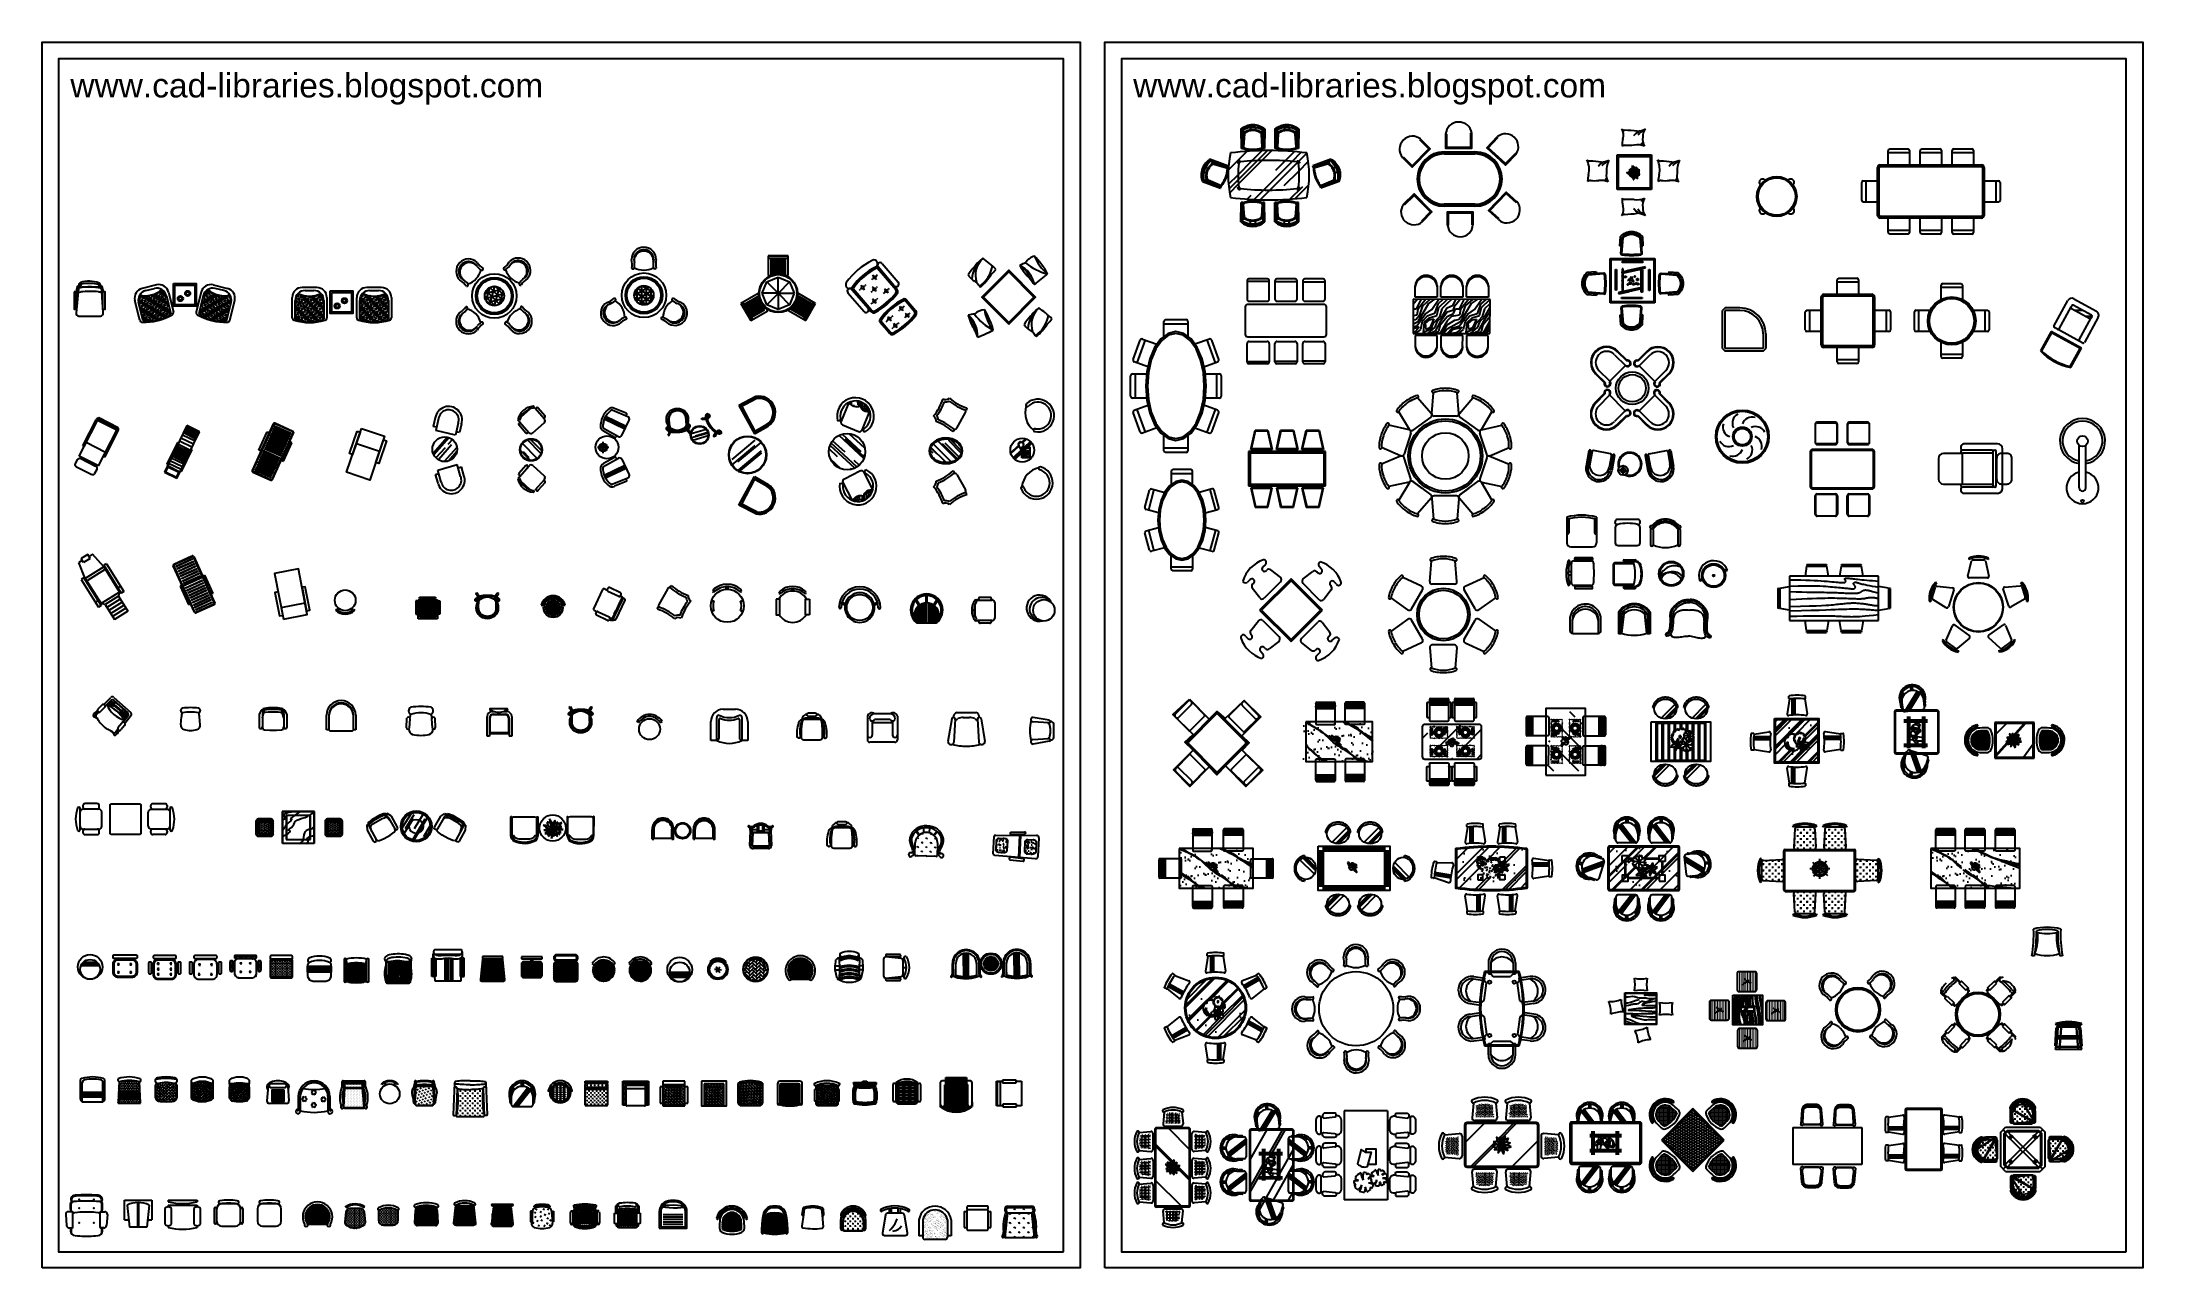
# Model space of a CAD drawing. Header units: inches. Extents: x 3.4 to 45.9, y 14.3 to 39.1.
import ezdxf

# ---------------------------------------------------------------- set-up
doc = ezdxf.new("R2010")
doc.units = ezdxf.units.IN
doc.header["$MEASUREMENT"] = 0
for name, color, linetype in [('02', 2, 'Continuous'), ('1', 1, 'Continuous'), ('4', 4, 'Continuous'), ('8', 8, 'Continuous'), ('kadrbm', 4, 'Continuous')]:
    doc.layers.add(name, color=color, linetype=linetype)
doc.styles.add('bmmm', font='swissel.ttf')

# ---------------------------------------------------------------- blocks, each defined once
blk = doc.blocks.new('kadrbm')
at = {"layer": 'kadrbm', "color": 4}
blk.add_lwpolyline([(0, 0), (0, 24.797), (21, 24.797), (21, 0), (0, 0)], close=True, dxfattribs=at)
blk.add_lwpolyline([(20.663, 0.326), (20.663, 24.46), (0.337, 24.46), (0.337, 0.326), (20.663, 0.326)], dxfattribs=at)
at = {"layer": 'kadrbm', "color": 211, "true_color": 0xf674fb, "style": 'bmmm'}
blk.add_text('www.cad-libraries.blogspot.com', height=0.48513, dxfattribs=at).set_placement((0.573, 23.677))

msp = doc.modelspace()

# ---------------------------------------------------------------- hatches: boundary and pattern name
at = {"layer": '4'}
h = msp.add_hatch(dxfattribs=at)
h.set_pattern_fill('AR-SAND', color=256, scale=0.006, style=0)
h.set_pattern_definition([(37.5, (58.52965, 4.9831), (-0.0096002, 0.293648), [0, -0.231648, 0, -0.25908, 0, -0.24765]), (7.5, (58.52965, 4.9831), (0.269714, 0.430095), [0, -0.124968, 0, -0.208788, 0, -0.08001]), (327.5, (58.3422, 4.9831), (0.4745954, 0.0008623), [0, -0.0762, 0, -0.27432, 0, -0.35814]), (317.5, (58.3422, 4.9831), (0.458134, 0.1337576), [0, -0.0381, 0, -0.179832, 0, -0.20574])])
edge = h.paths.add_edge_path()
edge.add_spline(control_points=[(29.536, 24.943), (29.439, 25.026), (29.291, 25.205), (29.061, 25.277), (28.981, 25.346)], knot_values=[7.33076, 7.33076, 7.33076, 7.33076, 38.377011, 69.887182, 69.887182, 69.887182, 69.887182], degree=3, periodic=0)
edge.add_line((28.981, 25.346), (28.917, 25.346))
edge.add_line((28.917, 25.346), (28.917, 24.895))
edge.add_spline(control_points=[(28.917, 24.895), (29.078, 24.767), (29.234, 24.632), (29.39, 24.546)], knot_values=[83.964593, 83.964593, 83.964593, 83.964593, 145.789062, 145.789062, 145.789062, 145.789062], degree=3, periodic=0)
edge.add_line((29.39, 24.546), (30.067, 24.546))
edge.add_spline(control_points=[(30.067, 24.546), (29.881, 24.729), (29.702, 24.813), (29.573, 24.913), (29.562, 24.921)], knot_values=[72.701728, 72.701728, 72.701728, 72.701728, 108.264686, 111.379422, 111.379422, 111.379422, 111.379422], degree=3, periodic=0)
edge.add_arc((29.576, 24.964), 0.0456, 207.8926, 252.9236, ccw=False)
h = msp.add_hatch(dxfattribs=at)
h.set_pattern_fill('AR-SAND', color=256, scale=0.0066, style=0)
h.set_pattern_definition([(37.5, (58.52965, 4.9831), (-0.0105602, 0.3230127), [0, -0.2548128, 0, -0.284988, 0, -0.272415]), (7.5, (58.52965, 4.9831), (0.2966854, 0.4731046), [0, -0.1374648, 0, -0.2296668, 0, -0.088011]), (327.5, (58.32345, 4.9831), (0.522055, 0.0009485), [0, -0.08382, 0, -0.301752, 0, -0.393954]), (317.5, (58.32345, 4.9831), (0.503947, 0.1471334), [0, -0.04191, 0, -0.1978152, 0, -0.226314])])
edge = h.paths.add_edge_path()
edge.add_spline(control_points=[(28.981, 25.346), (29.061, 25.277), (29.214, 25.229), (29.331, 25.133), (29.359, 25.108)], knot_values=[7.33076, 7.33076, 7.33076, 7.33076, 38.84093, 49.043036, 49.043036, 49.043036, 49.043036], degree=3, periodic=0)
edge.add_spline(control_points=[(29.359, 25.108), (29.37, 25.1), (29.429, 25.059), (29.487, 25.017), (29.533, 24.981)], knot_values=[51.215763, 51.215763, 51.215763, 51.215763, 55.294613, 72.79065, 72.79065, 72.79065, 72.79065], degree=3, periodic=0)
edge.add_arc((29.576, 24.964), 0.0456, 134.5207, 158.1046, ccw=False)
edge.add_spline(control_points=[(29.544, 24.997), (29.522, 25.014), (29.501, 25.041), (29.501, 25.068)], knot_values=[0, 0, 0, 0, 8.307473, 8.307473, 8.307473, 8.307473], degree=3, periodic=0)
edge.add_spline(control_points=[(29.501, 25.068), (29.509, 25.067), (29.535, 25.063), (29.551, 25.04), (29.563, 25.025)], knot_values=[0, 0, 0, 0, 2.287069, 7.809887, 7.809887, 7.809887, 7.809887], degree=3, periodic=0)
edge.add_arc((29.6, 25.021), 0.0376, 4.0424, 175.2683, ccw=False)
edge.add_spline(control_points=[(29.639, 25.025), (29.647, 25.029), (29.661, 25.036), (29.689, 25.021), (29.676, 25.006), (29.669, 24.999)], knot_values=[0, 0, 0, 0, 2.508915, 4.625482, 7.173799, 7.173799, 7.173799, 7.173799], degree=3, periodic=0)
edge.add_arc((29.657, 24.977), 0.0248, 0, 62.0531, ccw=False)
edge.add_arc((29.657, 24.977), 0.0248, -110.23, 0, ccw=False)
edge.add_spline(control_points=[(29.649, 24.953), (29.676, 24.906), (29.708, 24.851), (29.673, 24.873), (29.668, 24.877)], knot_values=[7.996034, 7.996034, 7.996034, 7.996034, 17.262691, 19.044202, 19.044202, 19.044202, 19.044202], degree=3, periodic=0)
edge.add_spline(control_points=[(29.668, 24.877), (29.667, 24.877), (29.658, 24.883), (29.651, 24.889), (29.645, 24.895)], knot_values=[5.251493, 5.251493, 5.251493, 5.251493, 5.494124, 7.996034, 7.996034, 7.996034, 7.996034], degree=3, periodic=0)
edge.add_spline(control_points=[(29.645, 24.895), (29.631, 24.906), (29.617, 24.917), (29.603, 24.928)], knot_values=[81.577034, 81.577034, 81.577034, 81.577034, 86.880189, 86.880189, 86.880189, 86.880189], degree=3, periodic=0)
edge.add_arc((29.576, 24.964), 0.0456, 252.9236, 306.635, ccw=False)
edge.add_spline(control_points=[(29.562, 24.921), (29.573, 24.913), (29.702, 24.813), (29.881, 24.729), (30.067, 24.546)], knot_values=[72.701728, 72.701728, 72.701728, 72.701728, 75.816464, 111.379422, 111.379422, 111.379422, 111.379422], degree=3, periodic=0)
edge.add_line((30.067, 24.546), (30.417, 24.546))
edge.add_line((30.417, 24.546), (30.417, 24.953))
edge.add_spline(control_points=[(30.417, 24.953), (30.044, 25.216), (29.9, 25.285), (29.75, 25.345), (29.749, 25.346)], knot_values=[75.399173, 75.399173, 75.399173, 75.399173, 110.90361, 111.320902, 111.320902, 111.320902, 111.320902], degree=3, periodic=0)
edge.add_line((29.749, 25.346), (28.981, 25.346))
edge = h.paths.add_edge_path(flags=17)
edge.add_spline(control_points=[(29.798, 25.346), (29.954, 25.272), (30.105, 25.141), (30.416, 25)], knot_values=[86.094509, 86.094509, 86.094509, 86.094509, 146.02004, 146.02004, 146.02004, 146.02004], degree=3, periodic=0)
edge.add_line((30.417, 25), (30.417, 25.346))
edge.add_line((30.417, 25.346), (29.798, 25.346))
edge = h.paths.add_edge_path()
edge.add_spline(control_points=[(29.347, 24.546), (29.181, 24.698), (29.033, 24.778), (28.917, 24.858)], knot_values=[78.452058, 78.452058, 78.452058, 78.452058, 110.426431, 110.426431, 110.426431, 110.426431], degree=3, periodic=0)
edge.add_line((28.917, 24.858), (28.917, 24.546))
edge.add_line((28.917, 24.546), (29.347, 24.546))
h = msp.add_hatch(dxfattribs=at)
h.set_pattern_fill('ZIGZAG', color=256, scale=0.15, angle=90.1767, style=0)
h.set_pattern_definition([(90.1767466, (-1118.311324, -109.719937), (-0.0188077509, 0.0186920707), [0.01875, -0.01875]), (180.1767466, (-1118.311382, -109.701187), (-0.0186920707, -0.0188077509), [0.01875, -0.01875])])
h.paths.add_polyline_path([(42.783, 25.169, 0.028786), (42.591, 25.161, 0.768198), (42.592, 24.793, 0.028786), (42.784, 24.787, 0.243759)])
h = msp.add_hatch(dxfattribs=at)
h.set_pattern_fill('ZIGZAG', color=256, scale=0.15, angle=90.1767, style=0)
h.set_pattern_definition([(90.176747, (-72.948045, 11.514902), (-0.018807751, 0.0186920707), [0.01875, -0.01875]), (180.176747, (-72.948102, 11.533652), (-0.0186920707, -0.018807751), [0.01875, -0.01875])])
h.paths.add_polyline_path([(43.876, 25.169, 0.243759), (43.875, 24.787, 0.028786), (44.067, 24.793, 0.768198), (44.068, 25.161, 0.028786)])
h = msp.add_hatch(dxfattribs=at)
h.set_pattern_fill('CROSS', color=256, scale=0.01, angle=270, style=0)
h.set_pattern_definition([(270, (34.87477, 60.14357), (0.0635, -0.0635), [0.03175, -0.09525]), (360, (34.858896, 60.1277), (0.0635, 0.0635), [0.03175, -0.09525])])
h.paths.add_polyline_path([(40.156, 22.567, 0.430564), (40.113, 22.527), (40.113, 22.162, 0.430564), (40.156, 22.122), (40.526, 22.142, 0.39805), (40.563, 22.182), (40.563, 22.507, 0.39805), (40.526, 22.547)])
h.paths.add_polyline_path([(39.471, 22.812, 0.430564), (39.511, 22.769), (39.877, 22.769, 0.430564), (39.917, 22.812), (39.896, 23.182, 0.39805), (39.856, 23.219), (39.532, 23.219, 0.39805), (39.492, 23.182)])
h.paths.add_polyline_path([(38.923, 23.219, 0.39805), (38.883, 23.182), (38.862, 22.812, 0.430564), (38.902, 22.769), (39.268, 22.769, 0.430564), (39.308, 22.812), (39.287, 23.182, 0.39805), (39.247, 23.219)])
h.paths.add_polyline_path([(38.248, 22.547, 0.39805), (38.21, 22.507), (38.21, 22.182, 0.39805), (38.248, 22.142), (38.618, 22.122, 0.430564), (38.66, 22.162), (38.66, 22.527, 0.430564), (38.618, 22.567)])
h.paths.add_polyline_path([(38.902, 21.919, 0.430564), (38.862, 21.877), (38.883, 21.507, 0.39805), (38.923, 21.469), (39.247, 21.469, 0.39805), (39.287, 21.507), (39.308, 21.877, 0.430564), (39.268, 21.919)])
h.paths.add_polyline_path([(39.511, 21.919, 0.430564), (39.471, 21.877), (39.492, 21.507, 0.39805), (39.532, 21.469), (39.856, 21.469, 0.39805), (39.896, 21.507), (39.917, 21.877, 0.430564), (39.877, 21.919)])
h = msp.add_hatch(dxfattribs=at)
h.set_pattern_fill('AR-SAND', color=256, scale=0.0066, style=0)
h.set_pattern_definition([(37.5, (56.0394, 2.42182), (-0.0105602, 0.3230127), [0, -0.2548128, 0, -0.284988, 0, -0.272415]), (7.5, (56.0394, 2.42182), (0.2966854, 0.4731046), [0, -0.1374648, 0, -0.2296668, 0, -0.088011]), (327.5, (55.8332, 2.42182), (0.522055, 0.0009485), [0, -0.08382, 0, -0.301752, 0, -0.393954]), (317.5, (55.8332, 2.42182), (0.503947, 0.1471334), [0, -0.04191, 0, -0.1978152, 0, -0.226314])])
edge = h.paths.add_edge_path()
edge.add_spline(control_points=[(26.491, 22.785), (26.57, 22.716), (26.724, 22.668), (26.841, 22.572), (26.869, 22.547)], knot_values=[7.33076, 7.33076, 7.33076, 7.33076, 38.84093, 49.043036, 49.043036, 49.043036, 49.043036], degree=3, periodic=0)
edge.add_spline(control_points=[(26.869, 22.547), (26.88, 22.539), (26.939, 22.498), (26.997, 22.455), (27.043, 22.42)], knot_values=[51.215763, 51.215763, 51.215763, 51.215763, 55.294613, 72.79065, 72.79065, 72.79065, 72.79065], degree=3, periodic=0)
edge.add_arc((27.086, 22.403), 0.0456, 134.5207, 158.1046, ccw=False)
edge.add_spline(control_points=[(27.054, 22.436), (27.031, 22.453), (27.011, 22.479), (27.011, 22.507)], knot_values=[0, 0, 0, 0, 8.307473, 8.307473, 8.307473, 8.307473], degree=3, periodic=0)
edge.add_spline(control_points=[(27.011, 22.507), (27.018, 22.506), (27.045, 22.501), (27.061, 22.479), (27.073, 22.463)], knot_values=[0, 0, 0, 0, 2.287069, 7.809887, 7.809887, 7.809887, 7.809887], degree=3, periodic=0)
edge.add_arc((27.11, 22.46), 0.0376, 4.0424, 175.2683, ccw=False)
edge.add_spline(control_points=[(27.149, 22.463), (27.156, 22.468), (27.17, 22.475), (27.199, 22.459), (27.186, 22.445), (27.179, 22.437)], knot_values=[0, 0, 0, 0, 2.508915, 4.625482, 7.173799, 7.173799, 7.173799, 7.173799], degree=3, periodic=0)
edge.add_arc((27.167, 22.415), 0.0248, 0, 62.0531, ccw=False)
edge.add_arc((27.167, 22.415), 0.0248, -110.23, 0, ccw=False)
edge.add_spline(control_points=[(27.159, 22.392), (27.186, 22.345), (27.218, 22.29), (27.183, 22.312), (27.178, 22.315)], knot_values=[7.996034, 7.996034, 7.996034, 7.996034, 17.262691, 19.044202, 19.044202, 19.044202, 19.044202], degree=3, periodic=0)
edge.add_spline(control_points=[(27.178, 22.315), (27.177, 22.316), (27.168, 22.322), (27.161, 22.328), (27.154, 22.334)], knot_values=[5.251493, 5.251493, 5.251493, 5.251493, 5.494124, 7.996034, 7.996034, 7.996034, 7.996034], degree=3, periodic=0)
edge.add_spline(control_points=[(27.154, 22.334), (27.141, 22.345), (27.127, 22.356), (27.113, 22.367)], knot_values=[81.577034, 81.577034, 81.577034, 81.577034, 86.880189, 86.880189, 86.880189, 86.880189], degree=3, periodic=0)
edge.add_arc((27.086, 22.403), 0.0456, 252.9236, 306.635, ccw=False)
edge.add_spline(control_points=[(27.072, 22.36), (27.082, 22.351), (27.212, 22.251), (27.391, 22.167), (27.576, 21.985)], knot_values=[72.701728, 72.701728, 72.701728, 72.701728, 75.816464, 111.379422, 111.379422, 111.379422, 111.379422], degree=3, periodic=0)
edge.add_line((27.576, 21.985), (27.926, 21.985))
edge.add_line((27.926, 21.985), (27.926, 22.392))
edge.add_spline(control_points=[(27.926, 22.392), (27.554, 22.654), (27.41, 22.723), (27.26, 22.784), (27.259, 22.785)], knot_values=[75.399173, 75.399173, 75.399173, 75.399173, 110.90361, 111.320902, 111.320902, 111.320902, 111.320902], degree=3, periodic=0)
edge.add_line((27.259, 22.785), (26.491, 22.785))
edge = h.paths.add_edge_path(flags=17)
edge.add_spline(control_points=[(27.308, 22.785), (27.464, 22.711), (27.615, 22.579), (27.926, 22.439)], knot_values=[86.094509, 86.094509, 86.094509, 86.094509, 146.02004, 146.02004, 146.02004, 146.02004], degree=3, periodic=0)
edge.add_line((27.926, 22.439), (27.926, 22.785))
edge.add_line((27.926, 22.785), (27.308, 22.785))
edge = h.paths.add_edge_path()
edge.add_spline(control_points=[(26.856, 21.985), (26.691, 22.136), (26.542, 22.216), (26.426, 22.297)], knot_values=[78.452058, 78.452058, 78.452058, 78.452058, 110.426431, 110.426431, 110.426431, 110.426431], degree=3, periodic=0)
edge.add_line((26.426, 22.297), (26.426, 21.985))
edge.add_line((26.426, 21.985), (26.856, 21.985))
h = msp.add_hatch(dxfattribs=at)
h.set_pattern_fill('AR-SAND', color=256, scale=0.006, style=0)
h.set_pattern_definition([(37.5, (56.0394, 2.42182), (-0.0096002, 0.293648), [0, -0.231648, 0, -0.25908, 0, -0.24765]), (7.5, (56.0394, 2.42182), (0.269714, 0.430095), [0, -0.124968, 0, -0.208788, 0, -0.08001]), (327.5, (55.85196, 2.42182), (0.4745954, 0.0008623), [0, -0.0762, 0, -0.27432, 0, -0.35814]), (317.5, (55.85196, 2.42182), (0.458134, 0.1337576), [0, -0.0381, 0, -0.179832, 0, -0.20574])])
edge = h.paths.add_edge_path()
edge.add_spline(control_points=[(27.045, 22.382), (26.949, 22.464), (26.801, 22.643), (26.57, 22.716), (26.491, 22.785)], knot_values=[7.33076, 7.33076, 7.33076, 7.33076, 38.377011, 69.887182, 69.887182, 69.887182, 69.887182], degree=3, periodic=0)
edge.add_line((26.491, 22.785), (26.426, 22.785))
edge.add_line((26.426, 22.785), (26.426, 22.333))
edge.add_spline(control_points=[(26.426, 22.333), (26.588, 22.206), (26.744, 22.071), (26.9, 21.985)], knot_values=[83.964593, 83.964593, 83.964593, 83.964593, 145.789062, 145.789062, 145.789062, 145.789062], degree=3, periodic=0)
edge.add_line((26.9, 21.985), (27.576, 21.985))
edge.add_spline(control_points=[(27.576, 21.985), (27.391, 22.167), (27.212, 22.251), (27.082, 22.351), (27.072, 22.36)], knot_values=[72.701728, 72.701728, 72.701728, 72.701728, 108.264686, 111.379422, 111.379422, 111.379422, 111.379422], degree=3, periodic=0)
edge.add_arc((27.086, 22.403), 0.0456, 207.8926, 252.9236, ccw=False)
h = msp.add_hatch(dxfattribs=at)
h.set_pattern_fill('AR-SAND', color=256, scale=0.006, style=0)
h.set_pattern_definition([(37.5, (71.24618, 2.42182), (-0.0096002, 0.293648), [0, -0.231648, 0, -0.25908, 0, -0.24765]), (7.5, (71.24618, 2.42182), (0.269714, 0.430095), [0, -0.124968, 0, -0.208788, 0, -0.08001]), (327.5, (71.05873, 2.42182), (0.4745954, 0.0008623), [0, -0.0762, 0, -0.27432, 0, -0.35814]), (317.5, (71.05873, 2.42182), (0.458134, 0.1337576), [0, -0.0381, 0, -0.179832, 0, -0.20574])])
edge = h.paths.add_edge_path()
edge.add_spline(control_points=[(42.252, 22.382), (42.155, 22.464), (42.008, 22.643), (41.777, 22.716), (41.698, 22.785)], knot_values=[7.33076, 7.33076, 7.33076, 7.33076, 38.377011, 69.887182, 69.887182, 69.887182, 69.887182], degree=3, periodic=0)
edge.add_line((41.698, 22.785), (41.633, 22.785))
edge.add_line((41.633, 22.785), (41.633, 22.333))
edge.add_spline(control_points=[(41.633, 22.333), (41.795, 22.206), (41.951, 22.071), (42.107, 21.985)], knot_values=[83.964593, 83.964593, 83.964593, 83.964593, 145.789062, 145.789062, 145.789062, 145.789062], degree=3, periodic=0)
edge.add_line((42.107, 21.985), (42.783, 21.985))
edge.add_spline(control_points=[(42.783, 21.985), (42.598, 22.167), (42.419, 22.251), (42.289, 22.351), (42.279, 22.36)], knot_values=[72.701728, 72.701728, 72.701728, 72.701728, 108.264686, 111.379422, 111.379422, 111.379422, 111.379422], degree=3, periodic=0)
edge.add_arc((42.292, 22.403), 0.0456, 207.8926, 252.9236, ccw=False)
h = msp.add_hatch(dxfattribs=at)
h.set_pattern_fill('AR-SAND', color=256, scale=0.15, style=0)
h.set_pattern_definition([(37.5, (131.8, -4.33486), (-0.009449, 0.28902357), [0, -0.228, 0, -0.255, 0, -0.24375]), (7.5, (131.8, -4.33486), (0.2654665, 0.4233219), [0, -0.123, 0, -0.2055, 0, -0.07875]), (327.5, (131.6155, -4.33486), (0.4671213, 0.00084886), [0, -0.075, 0, -0.27, 0, -0.3525]), (317.5, (131.6155, -4.33486), (0.450919, 0.1316513), [0, -0.0375, 0, -0.177, 0, -0.2025])])
edge = h.paths.add_edge_path()
edge.add_spline(control_points=[(43.048, 22.544), (42.891, 22.595), (42.785, 22.643), (42.703, 22.685)], knot_values=[107.634189, 107.634189, 107.634189, 107.634189, 130.743895, 130.743895, 130.743895, 130.743895], degree=3, periodic=0)
edge.add_spline(control_points=[(42.703, 22.685), (42.66, 22.702), (42.625, 22.717), (42.594, 22.731)], knot_values=[85.040281, 85.040281, 85.040281, 85.040281, 91.185761, 91.185761, 91.185761, 91.185761], degree=3, periodic=0)
edge.add_line((42.594, 22.731), (42.554, 22.731))
edge.add_arc((42.554, 22.751), 0.02, 180, 270, ccw=False)
edge.add_line((42.534, 22.751), (42.534, 22.756))
edge.add_spline(control_points=[(42.534, 22.756), (42.512, 22.765), (42.489, 22.775), (42.467, 22.784), (42.465, 22.785)], knot_values=[75.399173, 75.399173, 75.399173, 75.399173, 80.398335, 80.815626, 80.815626, 80.815626, 80.815626], degree=3, periodic=0)
edge.add_line((42.465, 22.785), (42.301, 22.785))
edge.add_line((42.301, 22.785), (42.301, 22.751))
edge.add_arc((42.281, 22.751), 0.02, 269.9333, 359.9333, ccw=False)
edge.add_line((42.281, 22.731), (41.929, 22.732))
edge.add_arc((41.929, 22.752), 0.02, 179.9333, 269.9333, ccw=False)
edge.add_line((41.909, 22.752), (41.909, 22.785))
edge.add_line((41.909, 22.785), (41.698, 22.785))
edge.add_spline(control_points=[(41.698, 22.785), (41.777, 22.716), (41.931, 22.668), (42.048, 22.572), (42.076, 22.547)], knot_values=[7.33076, 7.33076, 7.33076, 7.33076, 38.84093, 49.043036, 49.043036, 49.043036, 49.043036], degree=3, periodic=0)
edge.add_spline(control_points=[(42.076, 22.547), (42.087, 22.539), (42.146, 22.498), (42.204, 22.455), (42.25, 22.42)], knot_values=[51.215763, 51.215763, 51.215763, 51.215763, 55.294613, 72.79065, 72.79065, 72.79065, 72.79065], degree=3, periodic=0)
edge.add_arc((42.292, 22.403), 0.0456, 134.5207, 158.1046, ccw=False)
edge.add_spline(control_points=[(42.26, 22.436), (42.238, 22.453), (42.217, 22.479), (42.217, 22.507)], knot_values=[0, 0, 0, 0, 8.307473, 8.307473, 8.307473, 8.307473], degree=3, periodic=0)
edge.add_spline(control_points=[(42.217, 22.507), (42.225, 22.506), (42.251, 22.501), (42.268, 22.479), (42.279, 22.463)], knot_values=[0, 0, 0, 0, 2.287069, 7.809887, 7.809887, 7.809887, 7.809887], degree=3, periodic=0)
edge.add_arc((42.317, 22.46), 0.0376, 4.0424, 175.2683, ccw=False)
edge.add_spline(control_points=[(42.356, 22.463), (42.363, 22.468), (42.377, 22.475), (42.406, 22.459), (42.393, 22.445), (42.386, 22.437)], knot_values=[0, 0, 0, 0, 2.508915, 4.625482, 7.173799, 7.173799, 7.173799, 7.173799], degree=3, periodic=0)
edge.add_arc((42.374, 22.415), 0.0248, 0, 62.0531, ccw=False)
edge.add_arc((42.374, 22.415), 0.0248, -110.23, 0, ccw=False)
edge.add_spline(control_points=[(42.365, 22.392), (42.393, 22.345), (42.425, 22.29), (42.39, 22.312), (42.384, 22.315)], knot_values=[7.996034, 7.996034, 7.996034, 7.996034, 17.262691, 19.044202, 19.044202, 19.044202, 19.044202], degree=3, periodic=0)
edge.add_spline(control_points=[(42.384, 22.315), (42.475, 22.243), (42.565, 22.17), (42.653, 22.106)], knot_values=[89.845064, 89.845064, 89.845064, 89.845064, 124.860075, 124.860075, 124.860075, 124.860075], degree=3, periodic=0)
edge.add_spline(control_points=[(42.653, 22.106), (42.669, 22.095), (42.685, 22.084), (42.7, 22.073)], knot_values=[124.860075, 124.860075, 124.860075, 124.860075, 131.014327, 131.014327, 131.014327, 131.014327], degree=3, periodic=0)
edge.add_spline(control_points=[(42.7, 22.073), (42.726, 22.06), (42.76, 22.049), (42.814, 22.039)], knot_values=[29.411562, 29.411562, 29.411562, 29.411562, 38.025885, 38.025885, 38.025885, 38.025885], degree=3, periodic=0)
edge.add_line((42.814, 22.039), (42.907, 22.039))
edge.add_arc((42.907, 22.019), 0.02, 10.4718, 90, ccw=False)
edge.add_spline(control_points=[(42.926, 22.022), (43.023, 22.011), (43.159, 21.999), (43.354, 21.985)], knot_values=[42.857063, 42.857063, 42.857063, 42.857063, 53.246603, 53.246603, 53.246603, 53.246603], degree=3, periodic=0)
edge.add_line((43.354, 21.985), (43.433, 21.985))
edge.add_line((43.433, 21.985), (43.433, 22.391))
edge.add_spline(control_points=[(43.433, 22.391), (43.279, 22.451), (43.152, 22.502), (43.048, 22.544)], knot_values=[103.190073, 103.190073, 103.190073, 103.190073, 111.346971, 111.346971, 111.346971, 111.346971], degree=3, periodic=0)
edge = h.paths.add_edge_path(flags=17)
edge.add_spline(control_points=[(42.85, 22.624), (42.88, 22.611), (43.048, 22.546), (43.374, 22.5), (43.433, 22.469)], knot_values=[19.182484, 19.182484, 19.182484, 19.182484, 24.58436, 44.456358, 44.456358, 44.456358, 44.456358], degree=3, periodic=0)
edge.add_line((43.433, 22.469), (43.433, 22.785))
edge.add_line((43.433, 22.785), (42.927, 22.785))
edge.add_line((42.927, 22.785), (42.927, 22.751))
edge.add_arc((42.907, 22.751), 0.02, -90, 0, ccw=False)
edge.add_line((42.907, 22.731), (42.617, 22.731))
edge.add_spline(control_points=[(42.617, 22.731), (42.633, 22.722), (42.649, 22.713), (42.667, 22.704)], knot_values=[98.707236, 98.707236, 98.707236, 98.707236, 104.104257, 104.104257, 104.104257, 104.104257], degree=3, periodic=0)
edge.add_spline(control_points=[(42.667, 22.704), (42.714, 22.702), (42.757, 22.664), (42.85, 22.624)], knot_values=[2.838525, 2.838525, 2.838525, 2.838525, 19.182484, 19.182484, 19.182484, 19.182484], degree=3, periodic=0)
edge.add_spline(control_points=[(42.85, 22.624), (42.906, 22.601), (42.971, 22.574), (43.048, 22.544)], knot_values=[97.247645, 97.247645, 97.247645, 97.247645, 103.190073, 103.190073, 103.190073, 103.190073], degree=3, periodic=0)
h = msp.add_hatch(dxfattribs=at)
h.set_pattern_fill('AR-SAND', color=256, scale=0.25, style=0)
h.set_pattern_definition([(37.5, (131.8, -4.33486), (-0.0157483, 0.481706), [0, -0.38, 0, -0.425, 0, -0.40625]), (7.5, (131.8, -4.33486), (0.442444, 0.7055365), [0, -0.205, 0, -0.3425, 0, -0.13125]), (327.5, (131.4925, -4.33486), (0.7785355, 0.0014148), [0, -0.125, 0, -0.45, 0, -0.5875]), (317.5, (131.4925, -4.33486), (0.7515317, 0.219419), [0, -0.0625, 0, -0.295, 0, -0.3375])])
edge = h.paths.add_edge_path()
edge.add_spline(control_points=[(42.85, 22.624), (42.88, 22.611), (43.048, 22.546), (43.374, 22.5), (43.433, 22.469)], knot_values=[19.182484, 19.182484, 19.182484, 19.182484, 24.58436, 44.456358, 44.456358, 44.456358, 44.456358], degree=3, periodic=0)
edge.add_line((43.433, 22.469), (43.433, 22.785))
edge.add_line((43.433, 22.785), (43.333, 22.785))
edge.add_line((43.333, 22.785), (43.333, 22.751))
edge.add_arc((43.313, 22.751), 0.02, -90, 0, ccw=False)
edge.add_line((43.313, 22.731), (42.961, 22.731))
edge.add_arc((42.961, 22.751), 0.02, 180, 270, ccw=False)
edge.add_line((42.941, 22.751), (42.941, 22.785))
edge.add_line((42.941, 22.785), (42.514, 22.785))
edge.add_spline(control_points=[(42.514, 22.785), (42.561, 22.762), (42.608, 22.735), (42.667, 22.704)], knot_values=[86.094509, 86.094509, 86.094509, 86.094509, 104.104257, 104.104257, 104.104257, 104.104257], degree=3, periodic=0)
edge.add_spline(control_points=[(42.667, 22.704), (42.714, 22.702), (42.757, 22.664), (42.85, 22.624)], knot_values=[2.838525, 2.838525, 2.838525, 2.838525, 19.182484, 19.182484, 19.182484, 19.182484], degree=3, periodic=0)
edge.add_spline(control_points=[(42.85, 22.624), (42.906, 22.601), (42.971, 22.574), (43.048, 22.544)], knot_values=[97.247645, 97.247645, 97.247645, 97.247645, 103.190073, 103.190073, 103.190073, 103.190073], degree=3, periodic=0)
h = msp.add_hatch(dxfattribs=at)
h.set_pattern_fill('ANSI31', color=256, scale=0.01, angle=360, style=0)
h.set_pattern_definition([(45, (1.21536, 22.621684), (-0.02245064, 0.02245064), [])])
h.paths.add_polyline_path([(8.318, 17.751), (8.318, 17.834), (8.235, 17.834), (8.235, 17.751)])
h.paths.add_polyline_path([(8.235, 17.751), (8.153, 17.751), (8.153, 17.67), (8.235, 17.67)])
h.paths.add_polyline_path([(8.153, 17.909), (8.153, 17.834), (8.235, 17.834), (8.235, 17.909)])
h.paths.add_polyline_path([(8.08, 17.834), (8.08, 17.751), (8.153, 17.751), (8.153, 17.834)])
h = msp.add_hatch(dxfattribs=at)
h.set_pattern_fill('ANSI31', color=256, scale=0.01, angle=270, style=0)
h.set_pattern_definition([(315, (1.21536, 22.621684), (0.02245064, 0.02245064), [])])
h.paths.add_polyline_path([(8.318, 17.834), (8.318, 17.909), (8.235, 17.909), (8.235, 17.834)])
h.paths.add_polyline_path([(8.318, 17.67), (8.318, 17.751), (8.235, 17.751), (8.235, 17.67)])
h.paths.add_polyline_path([(8.08, 17.834), (8.153, 17.834), (8.153, 17.909), (8.08, 17.909)])
h.paths.add_polyline_path([(8.08, 17.751), (8.08, 17.67), (8.153, 17.67), (8.153, 17.751)])
h.paths.add_polyline_path([(8.153, 17.751), (8.235, 17.751), (8.235, 17.834), (8.153, 17.834)])
h = msp.add_hatch(dxfattribs=at)
h.set_pattern_fill('ZIGZAG', color=256, scale=0.001, angle=315, style=0)
h.set_pattern_definition([(315, (41.978541, 1.853865), (-0.026516504, 3e-17), [-0.01875, 0.01875]), (45, (41.965283, 1.867123), (-3e-17, -0.026516504), [-0.01875, 0.01875])])
h.paths.add_polyline_path([(36.23, 17.168, 0.243759), (36.5, 17.438, 0.028786), (36.359, 17.569, 0.768198), (36.099, 17.309, 0.028786)])
h = msp.add_hatch(dxfattribs=at)
h.set_pattern_fill('HONEY', color=256, scale=0.01, style=0)
h.set_pattern_definition([(0, (5.763402, -34.153076), (0.047625, 0.0274963), [0.03175, -0.0635]), (120, (5.763402, -34.153076), (-0.047624994, 0.02749631), [0.03175, -0.0635]), (60, (5.763402, -34.153076), (6e-09, 0.05499261), [-0.0635, 0.03175])])
h.paths.add_polyline_path([(36.819, 17.497), (36.211, 16.889), (36.819, 16.281), (37.427, 16.889)])
h = msp.add_hatch(dxfattribs=at)
h.set_pattern_fill('ZIGZAG', color=256, scale=0.15, angle=45, style=0)
h.set_pattern_definition([(45, (41.978541, 1.853865), (-5e-18, 0.026516504), [0.01875, -0.01875]), (135, (41.9918, 1.867123), (-0.026516504, -4e-18), [0.01875, -0.01875])])
h.paths.add_polyline_path([(37.408, 17.168, 0.028786), (37.539, 17.309, 0.768198), (37.279, 17.569, 0.028786), (37.138, 17.438, 0.243759)])
h = msp.add_hatch(dxfattribs=at)
h.set_pattern_fill('ZIGZAG', color=256, scale=0.001, angle=315, style=0)
h.set_pattern_definition([(45, (41.978541, 31.92405), (-0.026516504, -3e-17), [-0.01875, 0.01875]), (315, (41.965283, 31.910791), (-3e-17, 0.026516504), [-0.01875, 0.01875])])
h.paths.add_polyline_path([(36.23, 16.61, 0.028786), (36.099, 16.469, 0.768198), (36.359, 16.209, 0.028786), (36.5, 16.339, 0.243759)])
h = msp.add_hatch(dxfattribs=at)
h.set_pattern_fill('ZIGZAG', color=256, scale=0.15, angle=45, style=0)
h.set_pattern_definition([(315, (41.978541, 31.92405), (-5e-18, -0.026516504), [0.01875, -0.01875]), (225, (41.9918, 31.910791), (-0.026516504, 4e-18), [0.01875, -0.01875])])
h.paths.add_polyline_path([(37.408, 16.61, -0.028786), (37.539, 16.469, -0.768198), (37.279, 16.209, -0.028786), (37.138, 16.339, -0.243759)])
h = msp.add_hatch(dxfattribs=at)
h.set_pattern_fill('DOTS', color=256, scale=0.01, style=0)
h.set_pattern_definition([(0, (-20.021928, -0.040743), (0.0079375, 0.015875), [0, -0.015875])])
h.paths.add_polyline_path([(14.577, 15.45), (14.237, 15.45), (14.229, 15.198), (14.584, 15.198)])
h = msp.add_hatch(dxfattribs=at)
h.set_pattern_fill('ZIGZAG', color=256, scale=0.15, style=0)
h.set_pattern_definition([(0, (-104.756795, -166.118561), (0.01875, 0.01875), [0.01875, -0.01875]), (90, (-104.738045, -166.118561), (-0.01875, 0.01875), [0.01875, -0.01875])])
h.paths.add_polyline_path([(17.573, 15.09, 0.028786), (17.566, 15.282, 0.768198), (17.197, 15.282, 0.028786), (17.19, 15.09, 0.243759)])
h = msp.add_hatch(dxfattribs=at)
h.set_pattern_fill('ANSI31', color=256, scale=0.1056, style=0)
h.set_pattern_definition([(45, (-202.90784, -227.363615), (-0.0093338095, 0.0093338095), [])])
h.paths.add_polyline_path([(22.846, 14.942, 0.492307), (22.877, 14.918, 0.134299), (22.911, 15.001), (22.871, 15.001, -0.12486)])
at = {"layer": '8'}
h = msp.add_hatch(dxfattribs=at)
h.set_pattern_fill('LINE', color=256, scale=0.01, style=0)
h.set_pattern_definition([(0, (-5.891798, 25.188202), (0, 0.03175), [])])
h.paths.add_polyline_path([(18.166, 34.425), (18.166, 34.4), (18.466, 34.4), (18.466, 34.725), (18.166, 34.725)])
h = msp.add_hatch(dxfattribs=at)
h.set_pattern_fill('BOX', color=256, scale=0.005, angle=238.9466, style=0)
h.set_pattern_definition([(328.9466, (2.5309, 25.37571), (0.0655113, 0.1087992), []), (328.9466, (2.51452, 25.34851), (0.0655113, 0.1087992), []), (238.9466, (2.5309, 25.37571), (0.1087992, -0.0655113), [-0.03175, 0.03175]), (238.9466, (2.5581, 25.35933), (0.1087992, -0.0655113), [-0.03175, 0.03175]), (238.9466, (2.5853, 25.34295), (0.1087992, -0.0655113), [0.03175, -0.03175]), (238.9466, (2.61249, 25.32657), (0.1087992, -0.0655113), [0.03175, -0.03175]), (328.9466, (2.49814, 25.32131), (0.0655113, 0.1087992), [0.03175, -0.03175]), (328.9466, (2.48176, 25.29411), (0.0655113, 0.1087992), [0.03175, -0.03175])])
h.paths.add_polyline_path([(5.469, 33.46, 0.204705), (6.032, 33.6), (5.94, 33.969, 0.198912), (5.849, 34.092, -0.234846), (5.4, 33.98, 0.198912), (5.377, 33.829)])
h = msp.add_hatch(dxfattribs=at)
h.set_pattern_fill('BOX', color=256, scale=0.005, angle=238.9466, style=0)
h.set_pattern_definition([(211.0534, (10.09652, 25.37571), (-0.0655113, 0.1087992), []), (211.0534, (10.1129, 25.34851), (-0.0655113, 0.1087992), []), (301.0534, (10.09652, 25.37571), (-0.1087992, -0.0655113), [-0.03175, 0.03175]), (301.0534, (10.06932, 25.35933), (-0.1087992, -0.0655113), [-0.03175, 0.03175]), (301.0534, (10.04212, 25.34295), (-0.1087992, -0.0655113), [0.03175, -0.03175]), (301.0534, (10.01492, 25.32657), (-0.1087992, -0.0655113), [0.03175, -0.03175]), (211.0534, (10.12927, 25.32131), (-0.0655113, 0.1087992), [0.03175, -0.03175]), (211.0534, (10.14565, 25.29411), (-0.0655113, 0.1087992), [0.03175, -0.03175])])
h.paths.add_polyline_path([(7.25, 33.829, 0.198912), (7.227, 33.98, -0.234846), (6.778, 34.092, 0.198912), (6.687, 33.969), (6.595, 33.6, 0.204705), (7.158, 33.46)])
h = msp.add_hatch(dxfattribs=at)
h.set_pattern_fill('BOX', color=256, scale=0.005, angle=225.0688, style=0)
h.set_pattern_definition([(315.0688, (3.75533, 26.34897), (0.0896946, 0.0899104), []), (315.0688, (3.73291, 26.32649), (0.0896946, 0.0899104), []), (225.0688, (3.75533, 26.34897), (0.0899104, -0.0896946), [-0.03175, 0.03175]), (225.0688, (3.77781, 26.32655), (0.0899104, -0.0896946), [-0.03175, 0.03175]), (225.0688, (3.80029, 26.30412), (0.0899104, -0.0896946), [0.03175, -0.03175]), (225.0688, (3.82277, 26.2817), (0.0899104, -0.0896946), [0.03175, -0.03175]), (315.0688, (3.71049, 26.30402), (0.0896946, 0.0899104), [0.03175, -0.03175]), (315.0688, (3.68806, 26.28154), (0.0896946, 0.0899104), [0.03175, -0.03175])])
h.paths.add_polyline_path([(8.547, 33.493, 0.204705), (9.127, 33.493), (9.126, 33.873, 0.198912), (9.068, 34.015, -0.234846), (8.605, 34.014, 0.198912), (8.546, 33.873)])
h = msp.add_hatch(dxfattribs=at)
h.set_pattern_fill('BOX', color=256, scale=0.005, angle=225.0688, style=0)
h.set_pattern_definition([(315.0688, (5.06198, 26.34897), (0.0896946, 0.0899104), []), (315.0688, (5.03955, 26.32649), (0.0896946, 0.0899104), []), (225.0688, (5.06198, 26.34897), (0.0899104, -0.0896946), [-0.03175, 0.03175]), (225.0688, (5.08446, 26.32655), (0.0899104, -0.0896946), [-0.03175, 0.03175]), (225.0688, (5.10693, 26.30412), (0.0899104, -0.0896946), [0.03175, -0.03175]), (225.0688, (5.12941, 26.2817), (0.0899104, -0.0896946), [0.03175, -0.03175]), (315.0688, (5.01713, 26.30402), (0.0896946, 0.0899104), [0.03175, -0.03175]), (315.0688, (4.99471, 26.28154), (0.0896946, 0.0899104), [0.03175, -0.03175])])
h.paths.add_polyline_path([(9.853, 33.493, 0.204705), (10.433, 33.493), (10.433, 33.873, 0.198912), (10.374, 34.015, -0.234846), (9.911, 34.014, 0.198912), (9.853, 33.873)])
h = msp.add_hatch(dxfattribs=at)
h.set_pattern_fill('NET3,_O', color=256, scale=0.03, angle=74.8553)
h.set_pattern_definition([(74.85533, (-30.63143, 15.21114), (-0.0919419, 0.02488474), []), (134.85533, (-30.63143, 15.21114), (-0.06752177, -0.06718164), []), (194.85533, (-30.63143, 15.21114), (0.02442013, -0.09206639), [])])
h.paths.add_polyline_path([(12.771, 33.964, 1), (12.381, 33.964, 1)])
h = msp.add_hatch(dxfattribs=at)
h.set_pattern_fill('NET3,_O', color=256, scale=0.03, angle=90)
h.set_pattern_definition([(90, (-21.20725, 4.5884), (-0.09525, 6e-18), []), (150, (-21.20725, 4.5884), (-0.047625, -0.08248892), []), (210, (-21.20725, 4.5884), (0.047625, -0.08248892), [])])
h.paths.add_polyline_path([(15.796, 33.978, 1), (15.406, 33.978, 1)])
h = msp.add_hatch(color=256, dxfattribs=at)
h.dxf.hatch_style = 1
h.paths.add_polyline_path([(35.504, 34.196, 1.000005), (35.502, 34.196, 1.000005)])
h = msp.add_hatch(color=256, dxfattribs=at)
h.dxf.hatch_style = 1
h.paths.add_polyline_path([(35.504, 34.189, 1.000005), (35.502, 34.189, 1.000005)])
h = msp.add_hatch(color=256, dxfattribs=at)
h.dxf.hatch_style = 1
h.paths.add_polyline_path([(35.507, 34.192, 1.000005), (35.505, 34.192, 1.000005)])
h = msp.add_hatch(color=256, dxfattribs=at)
h.dxf.hatch_style = 1
h.paths.add_polyline_path([(35.51, 34.196, 1.000005), (35.508, 34.196, 1.000005)])
h = msp.add_hatch(color=256, dxfattribs=at)
h.dxf.hatch_style = 1
h.paths.add_polyline_path([(35.51, 34.189, 1.000005), (35.508, 34.189, 1.000005)])
h = msp.add_hatch(color=256, dxfattribs=at)
h.dxf.hatch_style = 1
h.paths.add_polyline_path([(35.645, 34.365, 1.000005), (35.643, 34.365, 1.000005)])
h = msp.add_hatch(color=256, dxfattribs=at)
h.dxf.hatch_style = 1
h.paths.add_polyline_path([(35.645, 34.357, 1.000005), (35.643, 34.357, 1.000005)])
h = msp.add_hatch(color=256, dxfattribs=at)
h.dxf.hatch_style = 1
h.paths.add_polyline_path([(35.648, 34.361, 1.000005), (35.646, 34.361, 1.000005)])
h = msp.add_hatch(color=256, dxfattribs=at)
h.dxf.hatch_style = 1
h.paths.add_polyline_path([(35.651, 34.365, 1.000005), (35.649, 34.365, 1.000005)])
h = msp.add_hatch(color=256, dxfattribs=at)
h.dxf.hatch_style = 1
h.paths.add_polyline_path([(35.651, 34.357, 1.000005), (35.649, 34.357, 1.000005)])
h = msp.add_hatch(dxfattribs=at)
h.set_pattern_fill('LINE', color=256, scale=0.01, angle=120, style=0)
h.set_pattern_definition([(120, (38.068298, 17.466607), (-0.027496307, -0.015875), [])])
h.paths.add_polyline_path([(18.04, 33.683), (18.062, 33.696), (17.912, 33.956), (17.63, 33.793), (17.78, 33.533)])
h = msp.add_hatch(dxfattribs=at)
h.set_pattern_fill('LINE', color=256, scale=0.01, angle=240, style=0)
h.set_pattern_definition([(240, (22.775347, 59.397964), (0.027496307, -0.015875), [])])
h.paths.add_polyline_path([(18.745, 33.945), (18.724, 33.957), (18.574, 33.697), (18.855, 33.535), (19.005, 33.795)])
h = msp.add_hatch(dxfattribs=at)
h.set_pattern_fill('HOUND', color=256, scale=0.7, angle=92.3825, style=0)
h.set_pattern_definition([(92.38247, (35.544575, 23.82962), (-0.05098694, 0.17303004), [0.7, -0.35]), (182.38247, (35.544575, 23.82962), (0.17666742, -0.03643743), [0.7, -0.35])])
h.paths.add_polyline_path([(20.171, 31.633, 0.447214), (19.747, 31.81, 0.362922), (19.974, 31.738, 0.413756)])
h = msp.add_hatch(dxfattribs=at)
h.set_pattern_fill('AR-RROOF', color=256, scale=0.25, angle=313.9689, style=0)
h.set_pattern_definition([(228.2796, (19.27776, 69.31892), (-0.5526232, -0.2441466), [3.75, -0.5, 1.25, -0.25]), (228.2796, (18.96318, 69.15393), (-0.0818044, 0.4078778), [0.75, -0.0825, 1.5, -0.1875]), (228.2796, (19.03596, 69.36704), (-0.9901673, -0.858851), [2, -0.35, 1, -0.25])])
edge = h.paths.add_edge_path()
edge.add_ellipse((11.572, 30.863), major_axis=(0.177, 0.177), ratio=1, start_angle=48.2796, end_angle=228.2796, ccw=False)
edge.add_ellipse((11.572, 30.863), major_axis=(0.177, 0.177), ratio=1, start_angle=228.2796, end_angle=408.2796, ccw=False)
h = msp.add_hatch(dxfattribs=at)
h.set_pattern_fill('AR-RROOF,_O', color=256, scale=0.2, angle=45)
h.set_pattern_definition([(196.54716, (40.1262, 56.86848), (-0.4787386, 0.0664032), [3, -0.4, 1, -0.2]), (196.5472, (39.84274, 56.88858), (0.1159592, 0.3119447), [0.6, -0.066, 1.2, -0.15]), (196.54716, (39.98193, 57.00296), (-1.03509287, -0.1677461), [1.6, -0.28, 0.8, -0.2])])
edge = h.paths.add_edge_path()
edge.add_ellipse((16.729, 31.15), major_axis=(-0.123, 0.123), ratio=1, start_angle=106.5472, end_angle=286.5472, ccw=False)
edge.add_ellipse((16.729, 31.15), major_axis=(-0.123, 0.123), ratio=1, start_angle=-73.4528, end_angle=106.5472, ccw=False)
h = msp.add_hatch(dxfattribs=at)
h.set_pattern_fill('AR-RROOF', color=256, scale=0.25, angle=137.3825, style=0)
h.set_pattern_definition([(137.3825, (18.62666, 27.2685), (-0.574015, 0.188433), [3.75, -0.5, 1.25, -0.25]), (137.3825, (18.29734, 27.40165), (-0.041164, -0.41396), [0.75, -0.0825, 1.5, -0.1875]), (137.3825, (18.39079, 27.19676), (-1.0700714, 0.75697), [2, -0.35, 1, -0.25])])
h.paths.add_polyline_path([(19.696, 31.179, 1), (19.726, 30.446, 1)])
h = msp.add_hatch(dxfattribs=at)
h.set_pattern_fill('AR-RROOF', color=256, scale=0.2, angle=45, style=0)
h.set_pattern_definition([(135, (40.81513, 33.54107), (-0.1697056, 0.4525483), [3, -0.4, 1, -0.2]), (135, (40.69775, 33.79987), (0.3295118, 0.046669), [0.6, -0.066, 1.2, -0.15]), (135, (40.86463, 33.73199), (-0.6406387, 0.8301434), [1.6, -0.28, 0.8, -0.2])])
edge = h.paths.add_edge_path()
edge.add_spline(control_points=[(21.392, 30.828), (21.392, 30.82), (21.393, 30.811), (21.396, 30.79), (21.399, 30.777), (21.409, 30.753), (21.415, 30.74), (21.429, 30.717), (21.438, 30.706), (21.457, 30.684), (21.469, 30.674), (21.493, 30.655), (21.506, 30.646), (21.534, 30.63), (21.549, 30.623), (21.581, 30.611), (21.597, 30.606), (21.631, 30.598), (21.648, 30.595), (21.683, 30.592), (21.701, 30.591), (21.736, 30.592), (21.754, 30.593), (21.789, 30.599), (21.806, 30.602), (21.839, 30.612), (21.855, 30.618), (21.885, 30.631), (21.9, 30.639), (21.927, 30.656), (21.939, 30.666), (21.962, 30.686), (21.972, 30.696), (21.99, 30.719), (21.998, 30.731), (22.011, 30.755), (22.016, 30.767), (22.024, 30.792), (22.026, 30.805), (22.028, 30.831), (22.028, 30.844), (22.024, 30.869), (22.021, 30.882), (22.012, 30.907), (22.006, 30.919), (21.992, 30.943), (21.984, 30.954), (21.964, 30.976), (21.953, 30.986), (21.929, 31.005), (21.916, 31.014), (21.888, 31.03), (21.873, 31.037), (21.842, 31.05), (21.826, 31.055), (21.792, 31.063), (21.775, 31.066), (21.74, 31.07), (21.722, 31.071), (21.687, 31.07), (21.669, 31.069), (21.634, 31.064), (21.617, 31.06), (21.584, 31.051), (21.568, 31.045), (21.537, 31.032), (21.523, 31.024), (21.495, 31.007), (21.483, 30.998), (21.46, 30.978), (21.449, 30.967), (21.431, 30.945), (21.423, 30.933), (21.41, 30.909), (21.404, 30.897), (21.397, 30.871), (21.394, 30.859), (21.392, 30.84), (21.392, 30.834), (21.392, 30.828)], knot_values=[0, 0, 0, 0, 0.107202, 0.107202, 0.272041, 0.272041, 0.436881, 0.436881, 0.60172, 0.60172, 0.76656, 0.76656, 0.931399, 0.931399, 1.096239, 1.096239, 1.261078, 1.261078, 1.425918, 1.425918, 1.590758, 1.590758, 1.755597, 1.755597, 1.920437, 1.920437, 2.085276, 2.085276, 2.250116, 2.250116, 2.414955, 2.414955, 2.579795, 2.579795, 2.744634, 2.744634, 2.909474, 2.909474, 3.074313, 3.074313, 3.239153, 3.239153, 3.403992, 3.403992, 3.568832, 3.568832, 3.733671, 3.733671, 3.898511, 3.898511, 4.06335, 4.06335, 4.22819, 4.22819, 4.393029, 4.393029, 4.557869, 4.557869, 4.722709, 4.722709, 4.887548, 4.887548, 5.052388, 5.052388, 5.217227, 5.217227, 5.382067, 5.382067, 5.546906, 5.546906, 5.711746, 5.711746, 5.876585, 5.876585, 6.041425, 6.041425, 6.206264, 6.206264, 6.283185, 6.283185, 6.283185, 6.283185], degree=3, periodic=0)
h = msp.add_hatch(dxfattribs=at)
h.set_pattern_fill('HOUND', color=256, scale=0.7, angle=92.3825, style=0)
h.set_pattern_definition([(92.38247, (35.235277, 25.176006), (-0.05098694, 0.17303004), [0.7, -0.35]), (182.38247, (35.235277, 25.176006), (0.17666742, -0.03643743), [0.7, -0.35])])
h.paths.add_polyline_path([(20.23, 30.036, 0.413756), (20.042, 29.915, 0.362922), (19.822, 29.825, 0.447214)])
h = msp.add_hatch(dxfattribs=at)
h.set_pattern_fill('ACAD_ISO12W100', color=256, scale=0.005, style=0)
h.set_pattern_definition([(0, (-0.218512, 30.7746), (0, 0.025), [0.06, -0.015, 0.0025, -0.015, 0.0025, -0.015])])
h.paths.add_polyline_path([(21.52, 27.354, 0.001588), (21.522, 27.355, 1.984109), (21.12, 27.354, 0.000278), (21.12, 27.354)])
h = msp.add_hatch(dxfattribs=at)
h.set_pattern_fill('ANSI36', color=256, scale=0.113, angle=270, style=0)
h.set_pattern_definition([(315, (23.3326, 78.66157), (0.6976536, -0.1902692), [0.8969375, -0.1793875, 0, -0.1793875])])
h.paths.add_polyline_path([(34.551, 24.361, 0.414214), (34.601, 24.411), (34.601, 24.512), (34.398, 24.512, -0.414214), (34.378, 24.532), (34.378, 24.885, -0.414214), (34.398, 24.905), (34.601, 24.905), (34.601, 25.024), (34.398, 25.024, -0.414214), (34.378, 25.044), (34.378, 25.396, -0.414214), (34.398, 25.416), (34.601, 25.416), (34.601, 25.511, 0.414214), (34.551, 25.561), (33.951, 25.561, 0.414214), (33.901, 25.511), (33.901, 25.406), (34.072, 25.406, -0.414214), (34.092, 25.386), (34.092, 25.034, -0.414214), (34.072, 25.014), (33.901, 25.014), (33.901, 24.895), (34.072, 24.895, -0.414214), (34.092, 24.875), (34.092, 24.522, -0.414214), (34.072, 24.502), (33.901, 24.502), (33.901, 24.411, 0.414214), (33.951, 24.361)])
h.paths.add_polyline_path([(34.601, 25.024), (34.601, 25.416), (34.398, 25.416, 0.414214), (34.378, 25.396), (34.378, 25.044, 0.414214), (34.398, 25.024)], flags=16)
h.paths.add_polyline_path([(34.072, 24.502, 0.414214), (34.092, 24.522), (34.092, 24.875, 0.414214), (34.072, 24.895), (33.901, 24.895), (33.901, 24.502)], flags=16)
h.paths.add_polyline_path([(34.072, 25.014, 0.414214), (34.092, 25.034), (34.092, 25.386, 0.414214), (34.072, 25.406), (33.901, 25.406), (33.901, 25.014)], flags=16)
h.paths.add_polyline_path([(34.601, 24.512), (34.601, 24.905), (34.398, 24.905, 0.414214), (34.378, 24.885), (34.378, 24.532, 0.414214), (34.398, 24.512)], flags=16)
h = msp.add_hatch(dxfattribs=at)
h.set_pattern_fill('ANSI36', color=256, scale=0.113, angle=360, style=0)
h.set_pattern_definition([(45, (-21.7553, 14.02764), (0.1902692, 0.6976536), [0.8969375, -0.1793875, 0, -0.1793875])])
h.paths.add_polyline_path([(32.545, 25.246, 0.414214), (32.495, 25.296), (32.394, 25.296), (32.394, 25.093, -0.414214), (32.374, 25.073), (32.021, 25.073, -0.414214), (32.001, 25.093), (32.001, 25.296), (31.883, 25.296), (31.883, 25.093, -0.414214), (31.863, 25.073), (31.51, 25.073, -0.414214), (31.49, 25.093), (31.49, 25.296), (31.395, 25.296, 0.414214), (31.345, 25.246), (31.345, 24.646, 0.414214), (31.395, 24.596), (31.5, 24.596), (31.5, 24.767, -0.414214), (31.52, 24.787), (31.872, 24.787, -0.414214), (31.892, 24.767), (31.892, 24.596), (32.011, 24.596), (32.011, 24.767, -0.414214), (32.031, 24.787), (32.384, 24.787, -0.414214), (32.404, 24.767), (32.404, 24.596), (32.495, 24.596, 0.414214), (32.545, 24.646)])
h.paths.add_polyline_path([(31.883, 25.296), (31.49, 25.296), (31.49, 25.093, 0.414214), (31.51, 25.073), (31.863, 25.073, 0.414214), (31.883, 25.093)], flags=16)
h.paths.add_polyline_path([(32.404, 24.767, 0.414214), (32.384, 24.787), (32.031, 24.787, 0.414214), (32.011, 24.767), (32.011, 24.596), (32.404, 24.596)], flags=16)
h.paths.add_polyline_path([(31.892, 24.767, 0.414214), (31.872, 24.787), (31.52, 24.787, 0.414214), (31.5, 24.767), (31.5, 24.596), (31.892, 24.596)], flags=16)
h.paths.add_polyline_path([(32.394, 25.296), (32.001, 25.296), (32.001, 25.093, 0.414214), (32.021, 25.073), (32.374, 25.073, 0.414214), (32.394, 25.093)], flags=16)
h = msp.add_hatch(color=256, dxfattribs=at)
h.paths.add_polyline_path([(31.589, 25.133, -1), (31.78, 25.133, -1)])
h.paths.add_polyline_path([(31.779, 25.133, -1), (31.59, 25.133, -1)], flags=16)
h.paths.add_polyline_path([(31.737, 25.133, 1), (31.632, 25.133, 1)], flags=0)
h.paths.add_polyline_path([(31.736, 25.133, 1), (31.633, 25.133, 1)], flags=0)
h = msp.add_hatch(dxfattribs=at)
h.set_pattern_fill('ANSI36', color=256, scale=0.231, angle=360, style=0)
h.set_pattern_definition([(45, (-29.90391, 7.386294), (0.015313281, 0.056148698), [0.0721875, -0.0144375, 0, -0.0144375])])
edge = h.paths.add_edge_path()
edge.add_line((31.803, 25.176), (31.802, 25.179))
edge.add_line((31.802, 25.179), (31.793, 25.179))
edge.add_line((31.793, 25.179), (31.793, 25.074))
edge.add_spline(control_points=[(31.793, 25.074), (31.796, 25.075), (31.802, 25.078), (31.803, 25.084), (31.803, 25.086)], knot_values=[0, 0, 0, 0, 1.440427, 2.540627, 2.540627, 2.540627, 2.540627], degree=3, periodic=0)
edge.add_line((31.803, 25.086), (31.803, 25.176))
h = msp.add_hatch(dxfattribs=at)
h.set_pattern_fill('ANSI36', color=256, scale=0.231, angle=360, style=0)
h.set_pattern_definition([(135, (93.80691, 7.386294), (-0.015313281, 0.056148698), [0.0721875, -0.0144375, 0, -0.0144375])])
edge = h.paths.add_edge_path()
edge.add_line((32.1, 25.176), (32.101, 25.179))
edge.add_line((32.101, 25.179), (32.11, 25.179))
edge.add_line((32.11, 25.179), (32.11, 25.074))
edge.add_spline(control_points=[(32.11, 25.074), (32.107, 25.075), (32.101, 25.078), (32.1, 25.084), (32.1, 25.086)], knot_values=[0, 0, 0, 0, 1.440427, 2.540627, 2.540627, 2.540627, 2.540627], degree=3, periodic=0)
edge.add_line((32.1, 25.086), (32.1, 25.176))
h = msp.add_hatch(color=256, dxfattribs=at)
h.paths.add_polyline_path([(32.314, 25.133, 1), (32.123, 25.133, 1)])
h.paths.add_polyline_path([(32.124, 25.133, 1), (32.313, 25.133, 1)], flags=16)
h.paths.add_polyline_path([(32.166, 25.133, -1), (32.271, 25.133, -1)], flags=0)
h.paths.add_polyline_path([(32.167, 25.133, -1), (32.27, 25.133, -1)], flags=0)
h = msp.add_hatch(color=256, dxfattribs=at)
h.paths.add_polyline_path([(34.063, 25.317, 1), (34.063, 25.126, 1)])
h.paths.add_polyline_path([(34.063, 25.127, 1), (34.063, 25.316, 1)], flags=16)
h.paths.add_polyline_path([(34.063, 25.169, -1), (34.063, 25.274, -1)], flags=0)
h.paths.add_polyline_path([(34.063, 25.17, -1), (34.063, 25.273, -1)], flags=0)
h = msp.add_hatch(dxfattribs=at)
h.set_pattern_fill('ANSI36', color=256, scale=0.231, angle=270, style=0)
h.set_pattern_definition([(225, (51.81055, 86.810193), (-0.056148698, -0.015313281), [0.0721875, -0.0144375, 0, -0.0144375])])
edge = h.paths.add_edge_path()
edge.add_line((34.02, 25.103), (34.018, 25.104))
edge.add_line((34.018, 25.104), (34.018, 25.114))
edge.add_line((34.018, 25.114), (34.123, 25.114))
edge.add_spline(control_points=[(34.123, 25.114), (34.122, 25.11), (34.119, 25.104), (34.113, 25.103), (34.11, 25.103)], knot_values=[0, 0, 0, 0, 1.440427, 2.540627, 2.540627, 2.540627, 2.540627], degree=3, periodic=0)
edge.add_line((34.11, 25.103), (34.02, 25.103))
h = msp.add_hatch(color=256, dxfattribs=at)
h.paths.add_polyline_path([(34.438, 25.317, -1), (34.438, 25.126, -1)])
h.paths.add_polyline_path([(34.438, 25.127, -1), (34.438, 25.316, -1)], flags=16)
h.paths.add_polyline_path([(34.438, 25.169, 1), (34.438, 25.274, 1)], flags=0)
h.paths.add_polyline_path([(34.438, 25.17, 1), (34.438, 25.273, 1)], flags=0)
h = msp.add_hatch(dxfattribs=at)
h.set_pattern_fill('ANSI36', color=256, scale=0.231, angle=270, style=0)
h.set_pattern_definition([(315, (16.691253, 86.810193), (0.056148698, -0.015313281), [0.0721875, -0.0144375, 0, -0.0144375])])
edge = h.paths.add_edge_path()
edge.add_line((34.481, 25.103), (34.483, 25.104))
edge.add_line((34.483, 25.104), (34.483, 25.114))
edge.add_line((34.483, 25.114), (34.378, 25.114))
edge.add_spline(control_points=[(34.378, 25.114), (34.38, 25.11), (34.383, 25.104), (34.389, 25.103), (34.391, 25.103)], knot_values=[0, 0, 0, 0, 1.440427, 2.540627, 2.540627, 2.540627, 2.540627], degree=3, periodic=0)
edge.add_line((34.391, 25.103), (34.481, 25.103))
h = msp.add_hatch(dxfattribs=at)
h.set_pattern_fill('AR-SAND', color=256, scale=0.013, style=0)
h.set_pattern_definition([(37.5, (36.8792, 23.26803), (-0.0208, 0.63624), [0, -0.501904, 0, -0.56134, 0, -0.536575]), (7.5, (36.8792, 23.268), (0.58438, 0.93187), [0, -0.270764, 0, -0.452374, 0, -0.173355]), (327.5, (36.47305, 23.26803), (1.02829, 0.00187), [0, -0.1651, 0, -0.59436, 0, -0.77597]), (317.5, (36.47305, 23.268), (0.99262, 0.2898), [0, -0.08255, 0, -0.389636, 0, -0.44577])])
h.paths.add_polyline_path([(38.471, 24.516), (39.371, 24.516), (39.371, 25.416), (38.471, 25.416)])
h = msp.add_hatch(color=256, dxfattribs=at)
h.paths.add_polyline_path([(31.589, 24.758, 1), (31.78, 24.758, 1)])
h.paths.add_polyline_path([(31.779, 24.758, 1), (31.59, 24.758, 1)], flags=16)
h.paths.add_polyline_path([(31.737, 24.758, -1), (31.632, 24.758, -1)], flags=0)
h.paths.add_polyline_path([(31.736, 24.758, -1), (31.633, 24.758, -1)], flags=0)
h = msp.add_hatch(dxfattribs=at)
h.set_pattern_fill('ANSI36', color=256, scale=0.231, angle=360, style=0)
h.set_pattern_definition([(315, (-29.90391, 42.50559), (0.015313281, -0.056148698), [0.0721875, -0.0144375, 0, -0.0144375])])
edge = h.paths.add_edge_path()
edge.add_line((31.803, 24.716), (31.802, 24.713))
edge.add_line((31.802, 24.713), (31.793, 24.713))
edge.add_line((31.793, 24.713), (31.793, 24.818))
edge.add_spline(control_points=[(31.793, 24.818), (31.796, 24.817), (31.802, 24.814), (31.803, 24.808), (31.803, 24.805)], knot_values=[0, 0, 0, 0, 1.440427, 2.540627, 2.540627, 2.540627, 2.540627], degree=3, periodic=0)
edge.add_line((31.803, 24.805), (31.803, 24.716))
h = msp.add_hatch(dxfattribs=at)
h.set_pattern_fill('ANSI36', color=256, scale=0.231, angle=360, style=0)
h.set_pattern_definition([(225, (93.80691, 42.50559), (-0.015313281, -0.056148698), [0.0721875, -0.0144375, 0, -0.0144375])])
edge = h.paths.add_edge_path()
edge.add_line((32.1, 24.716), (32.101, 24.713))
edge.add_line((32.101, 24.713), (32.11, 24.713))
edge.add_line((32.11, 24.713), (32.11, 24.818))
edge.add_spline(control_points=[(32.11, 24.818), (32.107, 24.817), (32.101, 24.814), (32.1, 24.808), (32.1, 24.805)], knot_values=[0, 0, 0, 0, 1.440427, 2.540627, 2.540627, 2.540627, 2.540627], degree=3, periodic=0)
edge.add_line((32.1, 24.805), (32.1, 24.716))
h = msp.add_hatch(color=256, dxfattribs=at)
h.paths.add_polyline_path([(32.314, 24.758, -1), (32.123, 24.758, -1)])
h.paths.add_polyline_path([(32.124, 24.758, -1), (32.313, 24.758, -1)], flags=16)
h.paths.add_polyline_path([(32.166, 24.758, 1), (32.271, 24.758, 1)], flags=0)
h.paths.add_polyline_path([(32.167, 24.758, 1), (32.27, 24.758, 1)], flags=0)
h = msp.add_hatch(color=256, dxfattribs=at)
h.paths.add_polyline_path([(34.063, 24.592, -1), (34.063, 24.784, -1)])
h.paths.add_polyline_path([(34.063, 24.783, -1), (34.063, 24.594, -1)], flags=16)
h.paths.add_polyline_path([(34.063, 24.741, 1), (34.063, 24.636, 1)], flags=0)
h.paths.add_polyline_path([(34.063, 24.739, 1), (34.063, 24.637, 1)], flags=0)
h = msp.add_hatch(dxfattribs=at)
h.set_pattern_fill('ANSI36', color=256, scale=0.231, angle=270, style=0)
h.set_pattern_definition([(135, (51.81055, -36.900628), (-0.056148698, 0.015313281), [0.0721875, -0.0144375, 0, -0.0144375])])
edge = h.paths.add_edge_path()
edge.add_line((34.02, 24.807), (34.018, 24.805))
edge.add_line((34.018, 24.805), (34.018, 24.796))
edge.add_line((34.018, 24.796), (34.123, 24.796))
edge.add_spline(control_points=[(34.123, 24.796), (34.122, 24.799), (34.119, 24.805), (34.113, 24.806), (34.11, 24.807)], knot_values=[0, 0, 0, 0, 1.440427, 2.540627, 2.540627, 2.540627, 2.540627], degree=3, periodic=0)
edge.add_line((34.11, 24.807), (34.02, 24.807))
h = msp.add_hatch(color=256, dxfattribs=at)
h.paths.add_polyline_path([(34.438, 24.592, 1), (34.438, 24.784, 1)])
h.paths.add_polyline_path([(34.438, 24.783, 1), (34.438, 24.594, 1)], flags=16)
h.paths.add_polyline_path([(34.438, 24.741, -1), (34.438, 24.636, -1)], flags=0)
h.paths.add_polyline_path([(34.438, 24.739, -1), (34.438, 24.637, -1)], flags=0)
h = msp.add_hatch(dxfattribs=at)
h.set_pattern_fill('ANSI36', color=256, scale=0.231, angle=270, style=0)
h.set_pattern_definition([(45, (16.691253, -36.900628), (0.056148698, 0.015313281), [0.0721875, -0.0144375, 0, -0.0144375])])
edge = h.paths.add_edge_path()
edge.add_line((34.481, 24.807), (34.483, 24.805))
edge.add_line((34.483, 24.805), (34.483, 24.796))
edge.add_line((34.483, 24.796), (34.378, 24.796))
edge.add_spline(control_points=[(34.378, 24.796), (34.38, 24.799), (34.383, 24.805), (34.389, 24.806), (34.391, 24.807)], knot_values=[0, 0, 0, 0, 1.440427, 2.540627, 2.540627, 2.540627, 2.540627], degree=3, periodic=0)
edge.add_line((34.391, 24.807), (34.481, 24.807))
msp.add_hatch(color=256, dxfattribs=at).paths.add_polyline_path([(36.575, 25.033), (36.582, 25.034), (36.585, 25.052), (36.578, 25.064), (36.547, 25.07), (36.541, 25.055), (36.543, 25.031), (36.552, 25.022), (36.565, 25.022), (36.576, 25.031)])
h = msp.add_hatch(dxfattribs=at)
h.set_pattern_fill('AR-CONC', color=256, scale=0.02, angle=87.2479, style=0)
h.set_pattern_definition([(137.24793, (78.5056, -1.40336), (0.0194237, 0.14268399), [0.015, -0.165]), (82.24793, (78.5056, -1.40336), (-0.15159733, -0.02049507), [0.012, -0.132]), (187.69933, (78.50722, -1.39147), (-0.13217354, 0.12218902), [0.01274804, -0.14022842]), (133.43213, (78.46565, -1.40144), (0.0433142, 0.2116126), [0.0225, -0.2475]), (183.88353, (78.46926, -1.3838), (-0.18562345, 0.19607125), [0.01912206, -0.2103426]), (78.43213, (78.46565, -1.40144), (-0.1856236, 0.1960711), [0.018, -0.198]), (108.24793, (78.4766, -1.38194), (0.08616292, 0.11537743), [0.015, -0.165]), (53.24793, (78.4766, -1.38194), (-0.1425262, 0.05557045), [0.012, -0.132]), (158.69933, (78.48378, -1.37233), (-0.05636317, 0.17094792), [0.01274804, -0.14022842]), (124.74793, (78.505605, -1.40336), (-0.066385213, 0.005625897), [0, -0.1304, 0, -0.134, 0, -0.1325]), (94.74793, (78.505605, -1.40336), (-0.076265146, 0.0563407), [0, -0.0764, 0, -0.1274, 0, -0.0505]), (54.74793, (78.503464, -1.44791), (0.00963199, 0.10642476), [0, -0.05, 0, -0.156, 0, -0.207]), (44.74793, (78.5025, -1.46789), (-0.01439765, 0.117464), [0, -0.065, 0, -0.1036, 0, -0.147])])
h.paths.add_polyline_path([(22.724, 22.759, 0.414214), (22.772, 22.707), (22.893, 22.701, 0.414214), (22.945, 22.749), (22.954, 22.94, 0.414214), (22.907, 22.992), (22.786, 22.998, 0.414214), (22.734, 22.951)])
h.paths.add_polyline_path([(23.367, 22.97, 0.414214), (23.315, 22.923), (23.306, 22.731, 0.414214), (23.353, 22.679), (23.474, 22.673, 0.414214), (23.526, 22.721), (23.536, 22.912, 0.414214), (23.488, 22.964)])
h = msp.add_hatch(dxfattribs=at)
h.set_pattern_fill('AR-SAND', color=256, scale=0.01, style=0)
h.set_pattern_definition([(37.5, (43.30127, 19.66843), (-0.016, 0.489413), [0, -0.38608, 0, -0.4318, 0, -0.41275]), (7.5, (43.30127, 19.66843), (0.449523, 0.716825), [0, -0.20828, 0, -0.34798, 0, -0.13335]), (327.5, (42.98885, 19.66843), (0.790992, 0.001437), [0, -0.127, 0, -0.4572, 0, -0.5969]), (317.5, (42.98885, 19.66843), (0.763556, 0.22293), [0, -0.0635, 0, -0.29972, 0, -0.3429])])
h.paths.add_polyline_path([(33.448, 22.758, 0.375849), (33.439, 22.768, 0.066467), (32.047, 22.768, 0.375849), (32.038, 22.758), (32.038, 22.011, 0.375849), (32.047, 22.001, 0.066467), (33.439, 22.001, 0.375849), (33.448, 22.011)])
h = msp.add_hatch(dxfattribs=at)
h.set_pattern_fill('AR-SAND', color=256, scale=0.0135, style=0)
h.set_pattern_definition([(37.5, (31.1122, 26.621), (-0.0216, 0.660708), [0, -0.521208, 0, -0.58293, 0, -0.557213]), (7.5, (31.1122, 26.621), (0.60686, 0.96771), [0, -0.281178, 0, -0.469773, 0, -0.180023]), (327.5, (30.6904, 26.621), (1.06784, 0.00194), [0, -0.17145, 0, -0.61722, 0, -0.805815]), (317.5, (30.6904, 26.621), (1.0308, 0.30095), [0, -0.085725, 0, -0.404622, 0, -0.462915])])
h.paths.add_polyline_path([(36.516, 21.955, 0.414214), (36.531, 21.97), (36.531, 22.8, 0.414214), (36.516, 22.815), (35.136, 22.815, 0.414214), (35.121, 22.8), (35.121, 21.97, 0.414214), (35.136, 21.955)])
h = msp.add_hatch(dxfattribs=at)
h.set_pattern_fill('CROSS', color=256, scale=0.003, style=0)
h.set_pattern_definition([(0, (8.52801, 7.014943), (0.01905, 0.01905), [0.009525, -0.028575]), (90, (8.532773, 7.01018), (-0.01905, 0.01905), [0.009525, -0.028575])])
h.paths.add_polyline_path([(7.333, 20.572), (7.75, 20.572, 0.57735), (7.764, 20.597, 0.57735), (7.75, 20.621), (7.333, 20.621, 0.57735), (7.318, 20.597, 0.57735)])
h.paths.add_polyline_path([(7.856, 20.49, 0.517638), (7.823, 20.513, 0.517638), (7.791, 20.49), (7.791, 20.327, 0.517638), (7.823, 20.303, 0.517638), (7.856, 20.327)])
h.paths.add_polyline_path([(7.292, 20.49, 0.517638), (7.259, 20.513, 0.517638), (7.226, 20.49), (7.226, 20.327, 0.517638), (7.259, 20.303, 0.517638), (7.292, 20.327)])
h = msp.add_hatch(dxfattribs=at)
h.set_pattern_fill('CROSS', color=256, scale=0.004, style=0)
h.set_pattern_definition([(0, (7.751992, 7.014943), (0.0254, 0.0254), [0.0127, -0.0381]), (90, (7.758342, 7.008593), (-0.0254, 0.0254), [0.0127, -0.0381])])
h.paths.add_polyline_path([(8.053, 20.534), (8.053, 20.182), (8.482, 20.182), (8.482, 20.534)])
h = msp.add_hatch(dxfattribs=at)
h.set_pattern_fill('AR-RROOF', color=256, scale=0.0015, style=0)
h.set_pattern_definition([(0, (-25.0899, 6.065902), (0.08382, 0.0381), [0.5715, -0.0762, 0.1905, -0.0381]), (0, (-25.039227, 6.08495), (-0.0381, 0.050673), [0.1143, -0.012573, 0.2286, -0.028575]), (0, (-25.07085, 6.098287), (0.19812, 0.025527), [0.3048, -0.05334, 0.1524, -0.0381])])
h.paths.add_polyline_path([(9.99, 20.509, -0.4756), (9.929, 20.46, 0.09177), (9.639, 20.46, -0.4756), (9.579, 20.509), (9.579, 20.098, 0.12194), (9.99, 20.098)])
h = msp.add_hatch(dxfattribs=at)
h.set_pattern_fill('AR-RROOF', color=256, scale=0.0015, style=0)
h.set_pattern_definition([(0, (-27.1581, 4.89219), (0.08382, 0.0381), [0.5715, -0.0762, 0.1905, -0.0381]), (0, (-27.107425, 4.91124), (-0.0381, 0.050673), [0.1143, -0.012573, 0.2286, -0.028575]), (0, (-27.139048, 4.924574), (0.19812, 0.025527), [0.3048, -0.05334, 0.1524, -0.0381])])
h.paths.add_polyline_path([(10.832, 20.493, -0.065093), (10.796, 20.496, 0.011088), (10.76, 20.503), (10.49, 20.503, 0.01619), (10.438, 20.493, -0.023941), (10.43, 20.492), (10.43, 20.225, -0.594885), (10.384, 20.218), (10.384, 20.084, 0.033323), (10.388, 20.078), (10.868, 20.078, 0.032707), (10.872, 20.084), (10.872, 20.212, -0.485807), (10.832, 20.225)])
h = msp.add_hatch(dxfattribs=at)
h.set_pattern_fill('CORK', color=256, scale=0.007, angle=45, style=0)
h.set_pattern_definition([(45, (13.490148, 5.241952), (-0.015715448, 0.015715448), []), (180, (13.50586, 5.24195), (-4e-18, -0.06286182), [0.0314309, -0.0314309]), (180, (13.50979, 5.24588), (-4e-18, -0.06286182), [0.0314309, -0.0314309]), (180, (13.51372, 5.24981), (-4e-18, -0.06286182), [0.0314309, -0.0314309])])
h.paths.add_polyline_path([(12.754, 20.469), (12.326, 20.469), (12.292, 20.13, 0.443716), (12.315, 20.105), (12.765, 20.105, 0.443716), (12.787, 20.13)])
h.paths.add_polyline_path([(12.751, 20.497), (12.329, 20.497), (12.326, 20.469), (12.754, 20.469)])
h.paths.add_polyline_path([(12.749, 20.515), (12.331, 20.515), (12.329, 20.497), (12.751, 20.497)])
h.paths.add_polyline_path([(12.747, 20.539, 0.385314), (12.724, 20.56), (12.356, 20.56, 0.385314), (12.333, 20.539), (12.331, 20.515), (12.749, 20.515)])
h = msp.add_hatch(dxfattribs=at)
h.set_pattern_fill('CORK', color=256, scale=0.007, angle=45, style=0)
h.set_pattern_definition([(45, (12.818046, 5.23343), (-0.015715448, 0.015715448), []), (180, (12.83376, 5.23343), (-4e-18, -0.06286182), [0.0314309, -0.0314309]), (180, (12.83769, 5.23736), (-4e-18, -0.06286182), [0.0314309, -0.0314309]), (180, (12.84162, 5.24129), (-4e-18, -0.06286182), [0.0314309, -0.0314309])])
h.paths.add_polyline_path([(13.353, 20.497), (13.313, 20.497), (13.173, 20.497, 0.414214), (13.123, 20.447), (13.123, 20.227, 0.414214), (13.173, 20.177), (13.493, 20.177, 0.414214), (13.543, 20.227), (13.543, 20.447, 0.414214), (13.493, 20.497)])
h = msp.add_hatch(dxfattribs=at)
h.set_pattern_fill('CORK', color=256, scale=0.007, angle=60, style=0)
h.set_pattern_definition([(60, (12.151728, 5.310008), (-0.019247415, 0.0111125), []), (195, (12.16691, 5.314075), (0.01626984, -0.06071986), [0.0314309, -0.0314309]), (195, (12.169686, 5.31889), (0.01626984, -0.06071986), [0.0314309, -0.0314309]), (195, (12.172464, 5.3237), (0.01626984, -0.06071986), [0.0314309, -0.0314309])])
h.paths.add_polyline_path([(13.832, 20.497, 0.414214), (13.782, 20.447), (13.782, 20.147, 0.414214), (13.832, 20.097), (14.212, 20.097, 0.414214), (14.262, 20.147), (14.262, 20.447, 0.414214), (14.212, 20.497)])
h = msp.add_hatch(dxfattribs=at)
h.set_pattern_fill('ESCHER', color=256, scale=0.003, angle=60, style=0)
h.set_pattern_definition([(120, (11.344504, 5.30387), (-0.0457201, -0.07918943), [0.08382, -0.00762]), (240, (11.344504, 5.30387), (0.0914401, -7e-08), [0.08382, -0.00762]), (0, (11.344504, 5.30387), (0.04572, 0.0791895), [0.08382, -0.00762]), (120, (11.348314, 5.310465), (-0.0457201, -0.07918943), [0.01524, -0.0762]), (0, (11.348314, 5.310465), (0.04572, 0.0791895), [0.01524, -0.0762]), (120, (11.336884, 5.30387), (-0.0457201, -0.07918943), [0.01524, -0.0762]), (240, (11.336884, 5.30387), (0.0914401, -7e-08), [0.01524, -0.0762]), (0, (11.348314, 5.29727), (0.04572, 0.0791895), [0.01524, -0.0762]), (240, (11.348314, 5.29727), (0.0914401, -7e-08), [0.01524, -0.0762]), (120, (11.329264, 5.27747), (-0.0457201, -0.07918943), [0.01524, -0.0762]), (0, (11.329264, 5.27747), (0.04572, 0.0791895), [0.01524, -0.0762]), (120, (11.374984, 5.30387), (-0.0457201, -0.07918943), [0.01524, -0.0762]), (240, (11.374984, 5.30387), (0.0914401, -7e-08), [0.01524, -0.0762]), (0, (11.329264, 5.33026), (0.04572, 0.0791895), [0.01524, -0.0762]), (240, (11.329264, 5.33026), (0.0914401, -7e-08), [0.01524, -0.0762]), (60, (11.340694, 5.32366), (-0.0914401, 7e-08), [0.05334, -0.0381]), (60, (11.363554, 5.310465), (-0.0914401, 7e-08), [0.05334, -0.0381]), (180, (11.329264, 5.317064), (-0.04572, -0.0791895), [0.05334, -0.0381]), (180, (11.329264, 5.29067), (-0.04572, -0.0791895), [0.05334, -0.0381]), (300, (11.340694, 5.28407), (0.0914401, 7e-08), [0.05334, -0.0381]), (300, (11.363554, 5.29727), (0.0914401, 7e-08), [0.05334, -0.0381])])
h.paths.add_polyline_path([(14.599, 20.437, 1.730163), (14.98, 20.433, 0.505688)])
h = msp.add_hatch(dxfattribs=at)
h.set_pattern_fill('AR-HBONE', color=256, scale=0.0005, style=0)
h.set_pattern_definition([(45, (-18.92338, 3.52685), (7e-18, 0.07184205), [0.1524, -0.0508]), (135, (-18.88746, 3.56277), (7e-18, 0.07184205), [0.1524, -0.0508])])
h.paths.add_polyline_path([(18.099, 20.337), (18.059, 20.338, 1), (17.659, 20.349), (17.619, 20.35, 1)])
h = msp.add_hatch(dxfattribs=at)
h.set_pattern_fill('AR-HBONE', color=256, scale=0.0003, style=0)
h.set_pattern_definition([(45, (17.899446, 16.514142), (4e-18, 0.04310523), [0.09144, -0.03048]), (135, (17.921, 16.535695), (4e-18, 0.04310523), [0.09144, -0.03048])])
h.paths.add_polyline_path([(18.944, 20.144, 2.361911), (18.585, 20.144)])
h = msp.add_hatch(dxfattribs=at)
h.set_pattern_fill('PLASTI', color=256, scale=0.008, angle=90, style=0)
h.set_pattern_definition([(90, (-24.6923, 6.019326), (-0.0508, 3e-18), []), (90, (-24.69865, 6.019326), (-0.0508, 3e-18), []), (90, (-24.705, 6.019326), (-0.0508, 3e-18), []), (90, (-24.72405, 6.019326), (-0.0508, 3e-18), [])])
h.paths.add_polyline_path([(8.799, 20.381), (8.799, 20.303), (9.276, 20.303), (9.276, 20.381)])
h = msp.add_hatch(dxfattribs=at)
h.set_pattern_fill('AR-SAND', color=256, scale=0.015, style=0)
h.set_pattern_definition([(37.5, (23.1015, 21.22), (-0.024, 0.73412), [0, -0.57912, 0, -0.6477, 0, -0.619125]), (7.5, (23.1015, 21.22), (0.67428, 1.07524), [0, -0.31242, 0, -0.52197, 0, -0.200025]), (327.5, (22.63285, 21.22), (1.18649, 0.002156), [0, -0.1905, 0, -0.6858, 0, -0.89535]), (317.5, (22.6328, 21.22), (1.14533, 0.3344), [0, -0.09525, 0, -0.44958, 0, -0.51435])])
h.paths.add_polyline_path([(27.765, 19.564, 1), (26.565, 19.564, 1)])
h = msp.add_hatch(dxfattribs=at)
h.set_pattern_fill('DOTS', color=256, scale=0.51, angle=90, style=0)
h.set_pattern_definition([(90, (-79.981387, -29.286524), (-0.031875, 0.0159375), [0, -0.031875])])
h.paths.add_polyline_path([(38.113, 20.255, 0.414214), (38.073, 20.295), (37.753, 20.295, 0.414214), (37.713, 20.255), (37.713, 19.935, 0.414214), (37.753, 19.895), (38.073, 19.895, 0.414214), (38.113, 19.935)])
h.paths.add_polyline_path([(38.297, 19.346, 0.414214), (38.337, 19.306), (38.657, 19.306, 0.414214), (38.697, 19.346), (38.697, 19.666, 0.414214), (38.657, 19.706), (38.337, 19.706, 0.414214), (38.297, 19.666)])
h.paths.add_polyline_path([(37.515, 19.316, 0.414214), (37.555, 19.356), (37.555, 19.676, 0.414214), (37.515, 19.716), (37.195, 19.716, 0.414214), (37.155, 19.676), (37.155, 19.356, 0.414214), (37.195, 19.316)])
h.paths.add_polyline_path([(38.126, 19.106, 0.414214), (38.086, 19.146), (37.766, 19.146, 0.414214), (37.726, 19.106), (37.726, 18.786, 0.414214), (37.766, 18.746), (38.086, 18.746, 0.414214), (38.126, 18.786)])
h = msp.add_hatch(dxfattribs=at)
h.set_pattern_fill('AR-SAND', color=256, scale=0.27, style=0)
h.set_pattern_definition([(37.5, (-79.9814, -29.28652), (-0.0170082, 0.5202424), [0, -0.4104, 0, -0.459, 0, -0.43875]), (7.5, (-79.9814, -29.2865), (0.4778397, 0.7619794), [0, -0.2214, 0, -0.3699, 0, -0.14175]), (327.5, (-80.3135, -29.28652), (0.8408183, 0.001528), [0, -0.135, 0, -0.486, 0, -0.6345]), (317.5, (-80.3135, -29.2865), (0.811654, 0.2369724), [0, -0.0675, 0, -0.3186, 0, -0.3645])])
h.paths.add_polyline_path([(37.628, 19.818), (37.628, 19.218), (38.228, 19.218), (38.228, 19.818)])
h.paths.add_polyline_path([(38.067, 19.595), (38.067, 19.485), (37.783, 19.485), (37.783, 19.595)], flags=16)
h.paths.add_polyline_path([(38.052, 19.58), (38.052, 19.5), (37.798, 19.5), (37.798, 19.58)], flags=0)
h = msp.add_hatch(dxfattribs=at)
h.set_pattern_fill('BOX', color=256, scale=0.06, style=0)
h.set_pattern_definition([(90, (142.706374, 6.792413), (-0.06, 4e-18), []), (90, (142.721374, 6.792413), (-0.06, 4e-18), []), (0, (142.706374, 6.792413), (0, 0.06), [-0.015, 0.015]), (0, (142.706374, 6.807413), (0, 0.06), [-0.015, 0.015]), (0, (142.706374, 6.822413), (0, 0.06), [0.015, -0.015]), (0, (142.706374, 6.837413), (0, 0.06), [0.015, -0.015]), (90, (142.736374, 6.792413), (-0.06, 4e-18), [0.015, -0.015]), (90, (142.751374, 6.792413), (-0.06, 4e-18), [0.015, -0.015])])
h.paths.add_polyline_path([(4.657, 17.856), (4.24, 17.856), (4.24, 17.825), (4.657, 17.825)])
h.paths.add_polyline_path([(4.657, 17.825), (4.24, 17.825), (4.24, 17.794), (4.657, 17.794)])
h.paths.add_polyline_path([(4.657, 17.794), (4.24, 17.794), (4.24, 17.763), (4.657, 17.763)])
h = msp.add_hatch(dxfattribs=at)
h.set_pattern_fill('TRIANG', color=256, scale=0.1, style=0)
h.set_pattern_definition([(60, (142.706374, 6.792413), (-0.01875, 0.032475953), [0.01875, -0.01875]), (120, (142.706374, 6.792413), (-0.0375, 2e-11), [0.01875, -0.01875]), (0, (142.697, 6.80865), (0.01875, 0.0324759526), [0.01875, -0.01875])])
h.paths.add_polyline_path([(5.395, 18.068, 0.14003), (4.987, 18.069), (4.975, 17.847), (5.408, 17.847)])
h.paths.add_polyline_path([(5.408, 17.847), (4.975, 17.847), (4.973, 17.813), (5.41, 17.813)])
h.paths.add_polyline_path([(5.41, 17.813), (4.973, 17.813), (4.971, 17.779), (5.412, 17.779)])
h.paths.add_polyline_path([(5.412, 17.779), (4.971, 17.779), (4.969, 17.745), (5.414, 17.745)])
h.paths.add_polyline_path([(5.414, 17.745), (4.969, 17.745), (4.963, 17.639), (5.42, 17.639)])
h = msp.add_hatch(dxfattribs=at)
h.set_pattern_fill('STAR3-B', color=256, scale=0.06, style=0)
h.set_pattern_definition([(210.0686, (5.509623, 6.51257), (-0.71999985, -0.42000021914), [0.0131727, -1.30409718]), (329.9314, (5.509623, 6.51257), (0.4199999313, -0.2400001106), [0.0131727, -1.30409718]), (270, (5.509623, 6.52577), (0.06, -0.06), [0.0132, -0.0468]), (210.0686, (5.539623, 6.54257), (-0.71999985, -0.42000021914), [0.0131727, -1.30409718]), (329.9314, (5.539623, 6.54257), (0.4199999313, -0.2400001106), [0.0131727, -1.30409718]), (270, (5.539623, 6.55577), (0.06, -0.06), [0.0132, -0.0468]), (270, (5.539623, 6.54257), (0.06, -0.06), [0.0018, -0.0582]), (341.5651, (5.537823, 6.54317), (0.059999987, 7e-08), [0.00189738, -0.1878393]), (198.4349, (5.541423, 6.54317), (-0.120000026, -0.059999904), [0.00189738, -0.1878393]), (157.1663, (5.551023, 6.53597), (-0.7199997847, 0.3000005943), [0.0123693, -1.22456238]), (143.1301, (5.551023, 6.53597), (-0.179999995, 0.120000007), [0.012, -0.288]), (36.8699, (5.528223, 6.53597), (0.059999998, 0.060000002), [0.012, -0.288]), (22.8337, (5.528223, 6.53597), (0.4199998796, 0.1800003377), [0.0123693, -1.22456238]), (261.8699, (5.539623, 6.55577), (-1.45e-08, -0.0599999677), [0.01272792, -0.41153616]), (278.1301, (5.539623, 6.55577), (0.0599999613, -0.3599999866), [0.01272792, -0.41153616]), (278.1301, (5.509623, 6.52577), (0.0599999613, -0.3599999866), [0.01272792, -0.41153616]), (261.8699, (5.509623, 6.52577), (-1.45e-08, -0.0599999677), [0.01272792, -0.41153616]), (22.8337, (5.498223, 6.50597), (0.4199998796, 0.1800003377), [0.0123693, -1.22456238]), (36.8699, (5.498223, 6.50597), (0.059999998, 0.060000002), [0.012, -0.288]), (143.1301, (5.521023, 6.50597), (-0.179999995, 0.120000007), [0.012, -0.288]), (157.1663, (5.521023, 6.50597), (-0.7199997847, 0.3000005943), [0.0123693, -1.22456238]), (198.4349, (5.511423, 6.51317), (-0.120000026, -0.059999904), [0.00189738, -0.1878393]), (341.5651, (5.507823, 6.51317), (0.059999987, 7e-08), [0.00189738, -0.1878393]), (270, (5.509623, 6.51257), (0.06, -0.06), [0.0018, -0.0582])])
h.paths.add_polyline_path([(6.16, 17.989, 0.322103), (6.114, 18.036, -0.09051), (6.094, 18.036, 0.042303), (5.937, 18.053, 0.042414), (5.779, 18.036, -0.088722), (5.759, 18.036, 0.322), (5.714, 17.989), (5.714, 17.832), (5.714, 17.755, 0.323747), (5.815, 17.67, 0.03559), (6.058, 17.67, 0.323747), (6.16, 17.755), (6.16, 17.832)])
h = msp.add_hatch(dxfattribs=at)
h.set_pattern_fill('STAR6-B', color=256, scale=0.06, style=0)
h.set_pattern_definition([(63.4349, (4.694023, 6.54257), (2.4e-08, 0.06), [0.00536658, -0.1287975]), (180, (4.698223, 6.54497), (-0.06, -0.06), [0.006, -0.054]), (296.5651, (4.694023, 6.54737), (0.06000008, -0.05999995), [0.00536658, -0.1287975]), (210.0686, (4.706623, 6.55157), (-0.71999985, -0.42000021914), [0.0263454, -1.29092448]), (270, (4.695223, 6.55817), (0.06, -0.06), [0.0264, -0.0336]), (329.9314, (4.683823, 6.55157), (0.4199999313, -0.2400001106), [0.0263454, -1.29092448]), (218.1572, (4.706623, 6.55157), (-0.300000101, -0.2399998835), [0.0106827, -1.05758694]), (202.3801, (4.706623, 6.55157), (-0.7200001681, -0.2999995642), [0.01103088, -1.09205574]), (157.6199, (4.706623, 6.53837), (-0.3000000716, 0.11999980465), [0.01103088, -1.09205574]), (141.8428, (4.706623, 6.53837), (-0.540000214, 0.4199997336), [0.0106827, -1.05758694]), (96.3402, (4.695223, 6.53177), (-0.0600000947, 0.479999964), [0.01086648, -0.53245662]), (83.6598, (4.695223, 6.53177), (-1.8e-08, 0.060000019), [0.01086648, -0.53245662]), (38.1572, (4.683823, 6.53837), (0.300000101, 0.2399998835), [0.0106827, -1.05758694]), (22.3801, (4.683823, 6.53837), (0.7200001681, 0.2999995642), [0.01103088, -1.09205574]), (337.6199, (4.683823, 6.55157), (0.3000000716, -0.11999980465), [0.01103088, -1.09205574]), (321.8428, (4.683823, 6.55157), (0.540000214, -0.4199997336), [0.0106827, -1.05758694]), (263.6598, (4.695223, 6.55817), (1.8e-08, -0.060000019), [0.01086648, -0.53245662]), (276.3402, (4.695223, 6.55817), (0.0600000947, -0.479999964), [0.01086648, -0.53245662]), (276.3402, (4.665223, 6.52817), (0.0600000947, -0.479999964), [0.01086648, -0.53245662]), (263.6598, (4.665223, 6.52817), (1.8e-08, -0.060000019), [0.01086648, -0.53245662]), (321.8428, (4.653823, 6.52157), (0.540000214, -0.4199997336), [0.0106827, -1.05758694]), (337.6199, (4.653823, 6.52157), (0.3000000716, -0.11999980465), [0.01103088, -1.09205574]), (22.3801, (4.653823, 6.50837), (0.7200001681, 0.2999995642), [0.01103088, -1.09205574]), (38.1572, (4.653823, 6.50837), (0.300000101, 0.2399998835), [0.0106827, -1.05758694]), (83.6598, (4.665223, 6.50177), (-1.8e-08, 0.060000019), [0.01086648, -0.53245662]), (96.3402, (4.665223, 6.50177), (-0.0600000947, 0.479999964), [0.01086648, -0.53245662]), (141.8428, (4.676623, 6.50837), (-0.540000214, 0.4199997336), [0.0106827, -1.05758694]), (157.6199, (4.676623, 6.50837), (-0.3000000716, 0.11999980465), [0.01103088, -1.09205574]), (202.3801, (4.676623, 6.52157), (-0.7200001681, -0.2999995642), [0.01103088, -1.09205574]), (218.1572, (4.676623, 6.52157), (-0.300000101, -0.2399998835), [0.0106827, -1.05758694]), (329.9314, (4.653823, 6.52157), (0.4199999313, -0.2400001106), [0.0263454, -1.29092448]), (270, (4.665223, 6.52817), (0.06, -0.06), [0.0264, -0.0336]), (210.0686, (4.676623, 6.52157), (-0.71999985, -0.42000021914), [0.0263454, -1.29092448]), (296.5651, (4.664023, 6.51737), (0.06000008, -0.05999995), [0.00536658, -0.1287975]), (180, (4.668223, 6.51497), (-0.06, -0.06), [0.006, -0.054]), (63.4349, (4.664023, 6.51257), (2.4e-08, 0.06), [0.00536658, -0.1287975])])
h.paths.add_polyline_path([(6.884, 17.993), (6.856, 17.999), (6.735, 17.986), (6.601, 17.986), (6.48, 18), (6.45, 17.994), (6.45, 17.732), (6.49, 17.696), (6.599, 17.666), (6.733, 17.666), (6.844, 17.699), (6.884, 17.731)])
h.paths.add_polyline_path([(6.884, 18.045), (6.854, 18.031), (6.733, 18.073), (6.601, 18.073), (6.482, 18.031), (6.45, 18.044), (6.45, 17.994), (6.48, 18), (6.601, 17.986), (6.735, 17.986), (6.856, 17.999), (6.884, 17.993)])
h = msp.add_hatch(dxfattribs=at)
h.set_pattern_fill('STAR6-B', color=256, scale=0.06, style=0)
h.set_pattern_definition([(63.4349, (3.909286, 6.579176), (2.4e-08, 0.06), [0.00536658, -0.1287975]), (180, (3.913486, 6.581576), (-0.06, -0.06), [0.006, -0.054]), (296.5651, (3.909286, 6.583976), (0.06000008, -0.05999995), [0.00536658, -0.1287975]), (210.0686, (3.9218856, 6.5881764), (-0.71999985, -0.42000021914), [0.0263454, -1.29092448]), (270, (3.910486, 6.594776), (0.06, -0.06), [0.0264, -0.0336]), (329.9314, (3.8990856, 6.5881764), (0.4199999313, -0.2400001106), [0.0263454, -1.29092448]), (218.1572, (3.9218856, 6.5881764), (-0.300000101, -0.2399998835), [0.0106827, -1.05758694]), (202.3801, (3.9218856, 6.5881764), (-0.7200001681, -0.2999995642), [0.01103088, -1.09205574]), (157.6199, (3.9218856, 6.5749764), (-0.3000000716, 0.11999980465), [0.01103088, -1.09205574]), (141.8428, (3.9218856, 6.5749764), (-0.540000214, 0.4199997336), [0.0106827, -1.05758694]), (96.3402, (3.9104856, 6.5683764), (-0.0600000947, 0.479999964), [0.01086648, -0.53245662]), (83.6598, (3.9104856, 6.5683764), (-1.8e-08, 0.060000019), [0.01086648, -0.53245662]), (38.1572, (3.8990856, 6.5749764), (0.300000101, 0.2399998835), [0.0106827, -1.05758694]), (22.3801, (3.8990856, 6.5749764), (0.7200001681, 0.2999995642), [0.01103088, -1.09205574]), (337.6199, (3.8990856, 6.5881764), (0.3000000716, -0.11999980465), [0.01103088, -1.09205574]), (321.8428, (3.8990856, 6.5881764), (0.540000214, -0.4199997336), [0.0106827, -1.05758694]), (263.6598, (3.9104856, 6.5947764), (1.8e-08, -0.060000019), [0.01086648, -0.53245662]), (276.3402, (3.9104856, 6.5947764), (0.0600000947, -0.479999964), [0.01086648, -0.53245662]), (276.3402, (3.8804856, 6.5647764), (0.0600000947, -0.479999964), [0.01086648, -0.53245662]), (263.6598, (3.8804856, 6.5647764), (1.8e-08, -0.060000019), [0.01086648, -0.53245662]), (321.8428, (3.8690856, 6.5581764), (0.540000214, -0.4199997336), [0.0106827, -1.05758694]), (337.6199, (3.8690856, 6.5581764), (0.3000000716, -0.11999980465), [0.01103088, -1.09205574]), (22.3801, (3.8690856, 6.5449764), (0.7200001681, 0.2999995642), [0.01103088, -1.09205574]), (38.1572, (3.8690856, 6.5449764), (0.300000101, 0.2399998835), [0.0106827, -1.05758694]), (83.6598, (3.8804856, 6.5383764), (-1.8e-08, 0.060000019), [0.01086648, -0.53245662]), (96.3402, (3.8804856, 6.5383764), (-0.0600000947, 0.479999964), [0.01086648, -0.53245662]), (141.8428, (3.8918856, 6.5449764), (-0.540000214, 0.4199997336), [0.0106827, -1.05758694]), (157.6199, (3.8918856, 6.5449764), (-0.3000000716, 0.11999980465), [0.01103088, -1.09205574]), (202.3801, (3.8918856, 6.5581764), (-0.7200001681, -0.2999995642), [0.01103088, -1.09205574]), (218.1572, (3.8918856, 6.5581764), (-0.300000101, -0.2399998835), [0.0106827, -1.05758694]), (329.9314, (3.8690856, 6.5581764), (0.4199999313, -0.2400001106), [0.0263454, -1.29092448]), (270, (3.880486, 6.564776), (0.06, -0.06), [0.0264, -0.0336]), (210.0686, (3.8918856, 6.5581764), (-0.71999985, -0.42000021914), [0.0263454, -1.29092448]), (296.5651, (3.879286, 6.553976), (0.06000008, -0.05999995), [0.00536658, -0.1287975]), (180, (3.883486, 6.551576), (-0.06, -0.06), [0.006, -0.054]), (63.4349, (3.879286, 6.549176), (2.4e-08, 0.06), [0.00536658, -0.1287975])])
h.paths.add_polyline_path([(7.614, 17.962), (7.609, 17.962), (7.575, 17.962), (7.483, 17.985), (7.355, 17.985), (7.264, 17.963), (7.225, 17.963), (7.22, 17.963), (7.22, 17.74), (7.263, 17.679), (7.351, 17.666), (7.48, 17.666), (7.573, 17.68), (7.614, 17.74)])
h = msp.add_hatch(dxfattribs=at)
h.set_pattern_fill('CROSS', color=256, scale=0.006, style=0)
h.set_pattern_definition([(0, (12.692976, 4.510594), (0.0381, 0.0381), [0.01905, -0.05715]), (90, (12.7025, 4.50107), (-0.0381, 0.0381), [0.01905, -0.05715])])
h.paths.add_polyline_path([(14.864, 17.917), (14.41, 17.917), (14.41, 17.603, 0.414214), (14.432, 17.58), (14.842, 17.58, 0.414214), (14.864, 17.603)])
h.paths.add_polyline_path([(14.864, 17.944), (14.41, 17.944), (14.41, 17.917), (14.864, 17.917)])
h.paths.add_polyline_path([(14.864, 17.957), (14.41, 17.957), (14.41, 17.944), (14.864, 17.944)])
h.paths.add_polyline_path([(14.864, 18.012, 0.414214), (14.842, 18.035), (14.432, 18.035, 0.414214), (14.41, 18.012), (14.41, 17.957), (14.864, 17.957)])
h = msp.add_hatch(dxfattribs=at)
h.set_pattern_fill('CROSS', color=256, scale=0.003, style=0)
h.set_pattern_definition([(0, (11.879083, 4.5472), (0.01905, 0.01905), [0.009525, -0.028575]), (90, (11.883845, 4.542438), (-0.01905, 0.01905), [0.009525, -0.028575])])
h.paths.add_polyline_path([(15.186, 18.071), (15.186, 17.604), (15.231, 17.604), (15.231, 18.008), (15.635, 18.008), (15.635, 17.604), (15.683, 17.604), (15.683, 18.071)])
h = msp.add_hatch(dxfattribs=at)
h.set_pattern_fill('BLOON2', color=256, scale=0.06, style=0)
h.set_pattern_definition([(71.5651, (11.085047, 4.5682), (-7e-08, 0.059999987), [0.00189738, -0.1878393]), (71.5651, (11.085647, 4.57), (-7e-08, 0.059999987), [0.00189738, -0.1878393]), (45, (11.086247, 4.5718), (0, 0.06000002), [0.00254556, -0.08230722]), (18.4349, (11.088047, 4.5736), (0.120000026, 0.059999904), [0.00189738, -0.1878393]), (18.4349, (11.089847, 4.5742), (0.120000026, 0.059999904), [0.00189738, -0.1878393]), (341.5651, (11.091647, 4.5748), (0.059999987, 7e-08), [0.00189738, -0.1878393]), (341.5651, (11.093447, 4.5742), (0.059999987, 7e-08), [0.00189738, -0.1878393]), (303.6901, (11.095247, 4.5736), (0.060000013, -0.059999945), [0.00216336, -0.21416976]), (303.6901, (11.096447, 4.5718), (0.060000013, -0.059999945), [0.00216336, -0.21416976]), (270, (11.097647, 4.57), (0.06, -0.06), [0.0018, -0.0582]), (270, (11.097647, 4.5682), (0.06, -0.06), [0.0018, -0.0582]), (236.3099, (11.097647, 4.5664), (-0.06000008, -0.119999973), [0.00216336, -0.21416976]), (225, (11.096447, 4.5646), (-7e-18, -0.06000002), [0.00169704, -0.08315574]), (213.6901, (11.095247, 4.5634), (-0.059999945, -0.060000013), [0.00216336, -0.21416976]), (180, (11.093447, 4.5622), (-0.06, -0.06), [0.0012, -0.0588]), (180, (11.091047, 4.5622), (-0.06, -0.06), [0.0012, -0.0588]), (146.3099, (11.089847, 4.5622), (-0.119999973, 0.06000008), [0.00216336, -0.21416976]), (146.3099, (11.088047, 4.5634), (-0.119999973, 0.06000008), [0.00216336, -0.21416976]), (108.4349, (11.086247, 4.5646), (-0.059999904, 0.120000026), [0.00189738, -0.1878393]), (108.4349, (11.085647, 4.5664), (-0.059999904, 0.120000026), [0.00189738, -0.1878393]), (225, (11.091047, 4.5622), (-7e-18, -0.06000002), [0.00084852, -0.08400426]), (315, (11.090447, 4.5616), (0.06000002, -1e-17), [0.00084852, -0.08400426]), (45, (11.091047, 4.561), (0, 0.06000002), [0.00084852, -0.08400426]), (270, (11.092247, 4.5622), (0.06, -0.06), [0.0006, -0.0594]), (270, (11.092247, 4.5616), (0.06, -0.06), [0.0006, -0.0594]), (135, (11.092247, 4.561), (-0.06000002, 0), [0.00084852, -0.08400426]), (270, (11.091647, 4.5616), (0.06, -0.06), [0.0024, -0.0576]), (270, (11.091647, 4.5592), (0.06, -0.06), [0.0018, -0.0582]), (288.4349, (11.091647, 4.5574), (0.059999904, -0.120000026), [0.00189738, -0.1878393]), (255.9638, (11.092247, 4.555601), (6e-08, -0.060000035), [0.00247386, -0.2449125]), (288.4349, (11.091647, 4.5532), (0.059999904, -0.120000026), [0.00189738, -0.1878393]), (251.5651, (11.092247, 4.5514), (7e-08, -0.059999987), [0.00189738, -0.1878393]), (251.5651, (11.121647, 4.5814), (7e-08, -0.059999987), [0.00189738, -0.1878393]), (296.5651, (11.121047, 4.5826), (0.06000008, -0.05999995), [0.00134166, -0.13282242]), (270, (11.121047, 4.585), (0.06, -0.06), [0.0024, -0.0576]), (270, (11.121047, 4.5868), (0.06, -0.06), [0.0018, -0.0582]), (270, (11.121047, 4.5886), (0.06, -0.06), [0.0018, -0.0582]), (270, (11.121047, 4.591), (0.06, -0.06), [0.0024, -0.0576]), (180, (11.121647, 4.591), (-0.06, -0.06), [0.0006, -0.0594]), (0, (11.121647, 4.591), (0.06, 0.06), [0, -0.06]), (270, (11.121647, 4.5916), (0.06, -0.06), [0.0006, -0.0594]), (0, (11.120447, 4.591), (0.06, 0.06), [0.0006, -0.0594]), (0, (11.119847, 4.591), (0.06, 0.06), [0.0006, -0.0594]), (225, (11.120447, 4.5916), (-7e-18, -0.06000002), [0.00084852, -0.08400426]), (108.4349, (11.115047, 4.5958), (-0.059999904, 0.120000026), [0.00189738, -0.1878393]), (108.4349, (11.115647, 4.594), (-0.059999904, 0.120000026), [0.00189738, -0.1878393]), (146.3099, (11.117447, 4.5928), (-0.119999973, 0.06000008), [0.00216336, -0.21416976]), (161.5651, (11.119247, 4.5922), (-0.059999987, -7e-08), [0.00189738, -0.1878393]), (153.4349, (11.120447, 4.5916), (-0.06, 2.4e-08), [0.00134166, -0.13282242]), (206.5651, (11.122847, 4.5922), (-0.05999995, -0.06000008), [0.00134166, -0.13282242]), (198.4349, (11.124647, 4.5928), (-0.120000026, -0.059999904), [0.00189738, -0.1878393]), (225, (11.125847, 4.594), (-7e-18, -0.06000002), [0.00169704, -0.08315574]), (236.3099, (11.127047, 4.5958), (-0.06000008, -0.119999973), [0.00216336, -0.21416976]), (270, (11.127047, 4.5976), (0.06, -0.06), [0.0018, -0.0582]), (270, (11.127047, 4.6), (0.06, -0.06), [0.0024, -0.0576]), (303.6901, (11.125847, 4.6018), (0.060000013, -0.059999945), [0.00216336, -0.21416976]), (315, (11.124647, 4.603), (0.06000002, -1e-17), [0.00169704, -0.08315574]), (341.5651, (11.122847, 4.6036), (0.059999987, 7e-08), [0.00189738, -0.1878393]), (341.5651, (11.121047, 4.6042), (0.059999987, 7e-08), [0.00189738, -0.1878393]), (18.4349, (11.119247, 4.6036), (0.120000026, 0.059999904), [0.00189738, -0.1878393]), (18.4349, (11.117447, 4.603), (0.120000026, 0.059999904), [0.00189738, -0.1878393]), (33.6901, (11.115647, 4.6018), (0.059999945, 0.060000013), [0.00216336, -0.21416976]), (71.5651, (11.115047, 4.6), (-7e-08, 0.059999987), [0.00189738, -0.1878393]), (75.9638, (11.114447, 4.597601), (-6e-08, 0.060000035), [0.00247386, -0.2449125])])
h.paths.add_polyline_path([(15.995, 17.996), (15.995, 17.591), (16.422, 17.591), (16.422, 17.996)])
h = msp.add_hatch(dxfattribs=at)
h.set_pattern_fill('BLOON2', color=256, scale=0.06, style=0)
h.set_pattern_definition([(71.5651, (10.173857, 4.5682), (-7e-08, 0.059999987), [0.00189738, -0.1878393]), (71.5651, (10.174457, 4.57), (-7e-08, 0.059999987), [0.00189738, -0.1878393]), (45, (10.175057, 4.5718), (0, 0.06000002), [0.00254556, -0.08230722]), (18.4349, (10.176857, 4.5736), (0.120000026, 0.059999904), [0.00189738, -0.1878393]), (18.4349, (10.178657, 4.5742), (0.120000026, 0.059999904), [0.00189738, -0.1878393]), (341.5651, (10.180457, 4.5748), (0.059999987, 7e-08), [0.00189738, -0.1878393]), (341.5651, (10.182257, 4.5742), (0.059999987, 7e-08), [0.00189738, -0.1878393]), (303.6901, (10.184057, 4.5736), (0.060000013, -0.059999945), [0.00216336, -0.21416976]), (303.6901, (10.185257, 4.5718), (0.060000013, -0.059999945), [0.00216336, -0.21416976]), (270, (10.186457, 4.57), (0.06, -0.06), [0.0018, -0.0582]), (270, (10.186457, 4.5682), (0.06, -0.06), [0.0018, -0.0582]), (236.3099, (10.186457, 4.5664), (-0.06000008, -0.119999973), [0.00216336, -0.21416976]), (225, (10.185257, 4.5646), (-7e-18, -0.06000002), [0.00169704, -0.08315574]), (213.6901, (10.184057, 4.5634), (-0.059999945, -0.060000013), [0.00216336, -0.21416976]), (180, (10.182257, 4.5622), (-0.06, -0.06), [0.0012, -0.0588]), (180, (10.179857, 4.5622), (-0.06, -0.06), [0.0012, -0.0588]), (146.3099, (10.178657, 4.5622), (-0.119999973, 0.06000008), [0.00216336, -0.21416976]), (146.3099, (10.176857, 4.5634), (-0.119999973, 0.06000008), [0.00216336, -0.21416976]), (108.4349, (10.175057, 4.5646), (-0.059999904, 0.120000026), [0.00189738, -0.1878393]), (108.4349, (10.174457, 4.5664), (-0.059999904, 0.120000026), [0.00189738, -0.1878393]), (225, (10.179857, 4.5622), (-7e-18, -0.06000002), [0.00084852, -0.08400426]), (315, (10.179257, 4.5616), (0.06000002, -1e-17), [0.00084852, -0.08400426]), (45, (10.179857, 4.561), (0, 0.06000002), [0.00084852, -0.08400426]), (270, (10.181057, 4.5622), (0.06, -0.06), [0.0006, -0.0594]), (270, (10.181057, 4.5616), (0.06, -0.06), [0.0006, -0.0594]), (135, (10.181057, 4.561), (-0.06000002, 0), [0.00084852, -0.08400426]), (270, (10.180457, 4.5616), (0.06, -0.06), [0.0024, -0.0576]), (270, (10.180457, 4.5592), (0.06, -0.06), [0.0018, -0.0582]), (288.4349, (10.180457, 4.5574), (0.059999904, -0.120000026), [0.00189738, -0.1878393]), (255.9638, (10.181057, 4.555601), (6e-08, -0.060000035), [0.00247386, -0.2449125]), (288.4349, (10.180457, 4.5532), (0.059999904, -0.120000026), [0.00189738, -0.1878393]), (251.5651, (10.181057, 4.5514), (7e-08, -0.059999987), [0.00189738, -0.1878393]), (251.5651, (10.210457, 4.5814), (7e-08, -0.059999987), [0.00189738, -0.1878393]), (296.5651, (10.209857, 4.5826), (0.06000008, -0.05999995), [0.00134166, -0.13282242]), (270, (10.209857, 4.585), (0.06, -0.06), [0.0024, -0.0576]), (270, (10.209857, 4.5868), (0.06, -0.06), [0.0018, -0.0582]), (270, (10.209857, 4.5886), (0.06, -0.06), [0.0018, -0.0582]), (270, (10.209857, 4.591), (0.06, -0.06), [0.0024, -0.0576]), (180, (10.210457, 4.591), (-0.06, -0.06), [0.0006, -0.0594]), (0, (10.210457, 4.591), (0.06, 0.06), [0, -0.06]), (270, (10.210457, 4.5916), (0.06, -0.06), [0.0006, -0.0594]), (0, (10.209257, 4.591), (0.06, 0.06), [0.0006, -0.0594]), (0, (10.208657, 4.591), (0.06, 0.06), [0.0006, -0.0594]), (225, (10.209257, 4.5916), (-7e-18, -0.06000002), [0.00084852, -0.08400426]), (108.4349, (10.203857, 4.5958), (-0.059999904, 0.120000026), [0.00189738, -0.1878393]), (108.4349, (10.204457, 4.594), (-0.059999904, 0.120000026), [0.00189738, -0.1878393]), (146.3099, (10.206257, 4.5928), (-0.119999973, 0.06000008), [0.00216336, -0.21416976]), (161.5651, (10.208057, 4.5922), (-0.059999987, -7e-08), [0.00189738, -0.1878393]), (153.4349, (10.209257, 4.5916), (-0.06, 2.4e-08), [0.00134166, -0.13282242]), (206.5651, (10.211657, 4.5922), (-0.05999995, -0.06000008), [0.00134166, -0.13282242]), (198.4349, (10.213457, 4.5928), (-0.120000026, -0.059999904), [0.00189738, -0.1878393]), (225, (10.214657, 4.594), (-7e-18, -0.06000002), [0.00169704, -0.08315574]), (236.3099, (10.215857, 4.5958), (-0.06000008, -0.119999973), [0.00216336, -0.21416976]), (270, (10.215857, 4.5976), (0.06, -0.06), [0.0018, -0.0582]), (270, (10.215857, 4.6), (0.06, -0.06), [0.0024, -0.0576]), (303.6901, (10.214657, 4.6018), (0.060000013, -0.059999945), [0.00216336, -0.21416976]), (315, (10.213457, 4.603), (0.06000002, -1e-17), [0.00169704, -0.08315574]), (341.5651, (10.211657, 4.6036), (0.059999987, 7e-08), [0.00189738, -0.1878393]), (341.5651, (10.209857, 4.6042), (0.059999987, 7e-08), [0.00189738, -0.1878393]), (18.4349, (10.208057, 4.6036), (0.120000026, 0.059999904), [0.00189738, -0.1878393]), (18.4349, (10.206257, 4.603), (0.120000026, 0.059999904), [0.00189738, -0.1878393]), (33.6901, (10.204457, 4.6018), (0.059999945, 0.060000013), [0.00216336, -0.21416976]), (71.5651, (10.203857, 4.6), (-7e-08, 0.059999987), [0.00189738, -0.1878393]), (75.9638, (10.203257, 4.597601), (-6e-08, 0.060000035), [0.00247386, -0.2449125])])
h.paths.add_polyline_path([(17.219, 18.03), (16.819, 18.03), (16.819, 17.58), (17.219, 17.58)])
h = msp.add_hatch(dxfattribs=at)
h.set_pattern_fill('BLOON2', color=256, scale=0.06, style=0)
h.set_pattern_definition([(71.5651, (9.26039, 4.580169), (-7e-08, 0.059999987), [0.00189738, -0.1878393]), (71.5651, (9.26099, 4.581969), (-7e-08, 0.059999987), [0.00189738, -0.1878393]), (45, (9.26159, 4.58377), (0, 0.06000002), [0.00254556, -0.08230722]), (18.4349, (9.26339, 4.585569), (0.120000026, 0.059999904), [0.00189738, -0.1878393]), (18.4349, (9.26519, 4.586169), (0.120000026, 0.059999904), [0.00189738, -0.1878393]), (341.5651, (9.26699, 4.586769), (0.059999987, 7e-08), [0.00189738, -0.1878393]), (341.5651, (9.26879, 4.586169), (0.059999987, 7e-08), [0.00189738, -0.1878393]), (303.6901, (9.27059, 4.585569), (0.060000013, -0.059999945), [0.00216336, -0.21416976]), (303.6901, (9.27179, 4.583769), (0.060000013, -0.059999945), [0.00216336, -0.21416976]), (270, (9.27299, 4.58197), (0.06, -0.06), [0.0018, -0.0582]), (270, (9.27299, 4.58017), (0.06, -0.06), [0.0018, -0.0582]), (236.3099, (9.27299, 4.578369), (-0.06000008, -0.119999973), [0.00216336, -0.21416976]), (225, (9.27179, 4.57657), (-7e-18, -0.06000002), [0.00169704, -0.08315574]), (213.6901, (9.27059, 4.575369), (-0.059999945, -0.060000013), [0.00216336, -0.21416976]), (180, (9.26879, 4.57417), (-0.06, -0.06), [0.0012, -0.0588]), (180, (9.26639, 4.57417), (-0.06, -0.06), [0.0012, -0.0588]), (146.3099, (9.26519, 4.574169), (-0.119999973, 0.06000008), [0.00216336, -0.21416976]), (146.3099, (9.26339, 4.575369), (-0.119999973, 0.06000008), [0.00216336, -0.21416976]), (108.4349, (9.26159, 4.576569), (-0.059999904, 0.120000026), [0.00189738, -0.1878393]), (108.4349, (9.26099, 4.578369), (-0.059999904, 0.120000026), [0.00189738, -0.1878393]), (225, (9.26639, 4.57417), (-7e-18, -0.06000002), [0.00084852, -0.08400426]), (315, (9.26579, 4.57357), (0.06000002, -1e-17), [0.00084852, -0.08400426]), (45, (9.26639, 4.57297), (0, 0.06000002), [0.00084852, -0.08400426]), (270, (9.26759, 4.57417), (0.06, -0.06), [0.0006, -0.0594]), (270, (9.26759, 4.57357), (0.06, -0.06), [0.0006, -0.0594]), (135, (9.26759, 4.57297), (-0.06000002, 0), [0.00084852, -0.08400426]), (270, (9.26699, 4.57357), (0.06, -0.06), [0.0024, -0.0576]), (270, (9.26699, 4.57117), (0.06, -0.06), [0.0018, -0.0582]), (288.4349, (9.26699, 4.569369), (0.059999904, -0.120000026), [0.00189738, -0.1878393]), (255.9638, (9.26759, 4.567569), (6e-08, -0.060000035), [0.00247386, -0.2449125]), (288.4349, (9.26699, 4.565169), (0.059999904, -0.120000026), [0.00189738, -0.1878393]), (251.5651, (9.26759, 4.563369), (7e-08, -0.059999987), [0.00189738, -0.1878393]), (251.5651, (9.29699, 4.593369), (7e-08, -0.059999987), [0.00189738, -0.1878393]), (296.5651, (9.29639, 4.59457), (0.06000008, -0.05999995), [0.00134166, -0.13282242]), (270, (9.29639, 4.59697), (0.06, -0.06), [0.0024, -0.0576]), (270, (9.29639, 4.59877), (0.06, -0.06), [0.0018, -0.0582]), (270, (9.29639, 4.60057), (0.06, -0.06), [0.0018, -0.0582]), (270, (9.29639, 4.60297), (0.06, -0.06), [0.0024, -0.0576]), (180, (9.29699, 4.60297), (-0.06, -0.06), [0.0006, -0.0594]), (0, (9.29699, 4.60297), (0.06, 0.06), [0, -0.06]), (270, (9.29699, 4.60357), (0.06, -0.06), [0.0006, -0.0594]), (0, (9.29579, 4.60297), (0.06, 0.06), [0.0006, -0.0594]), (0, (9.29519, 4.60297), (0.06, 0.06), [0.0006, -0.0594]), (225, (9.29579, 4.60357), (-7e-18, -0.06000002), [0.00084852, -0.08400426]), (108.4349, (9.29039, 4.607769), (-0.059999904, 0.120000026), [0.00189738, -0.1878393]), (108.4349, (9.29099, 4.605969), (-0.059999904, 0.120000026), [0.00189738, -0.1878393]), (146.3099, (9.29279, 4.604769), (-0.119999973, 0.06000008), [0.00216336, -0.21416976]), (161.5651, (9.29459, 4.604169), (-0.059999987, -7e-08), [0.00189738, -0.1878393]), (153.4349, (9.29579, 4.60357), (-0.06, 2.4e-08), [0.00134166, -0.13282242]), (206.5651, (9.29819, 4.60417), (-0.05999995, -0.06000008), [0.00134166, -0.13282242]), (198.4349, (9.29999, 4.604769), (-0.120000026, -0.059999904), [0.00189738, -0.1878393]), (225, (9.30119, 4.60597), (-7e-18, -0.06000002), [0.00169704, -0.08315574]), (236.3099, (9.30239, 4.607769), (-0.06000008, -0.119999973), [0.00216336, -0.21416976]), (270, (9.30239, 4.60957), (0.06, -0.06), [0.0018, -0.0582]), (270, (9.30239, 4.61197), (0.06, -0.06), [0.0024, -0.0576]), (303.6901, (9.30119, 4.613769), (0.060000013, -0.059999945), [0.00216336, -0.21416976]), (315, (9.29999, 4.61497), (0.06000002, -1e-17), [0.00169704, -0.08315574]), (341.5651, (9.29819, 4.615569), (0.059999987, 7e-08), [0.00189738, -0.1878393]), (341.5651, (9.29639, 4.616169), (0.059999987, 7e-08), [0.00189738, -0.1878393]), (18.4349, (9.29459, 4.615569), (0.120000026, 0.059999904), [0.00189738, -0.1878393]), (18.4349, (9.29279, 4.614969), (0.120000026, 0.059999904), [0.00189738, -0.1878393]), (33.6901, (9.29099, 4.613769), (0.059999945, 0.060000013), [0.00216336, -0.21416976]), (71.5651, (9.29039, 4.611969), (-7e-08, 0.059999987), [0.00189738, -0.1878393]), (75.9638, (9.28979, 4.609569), (-6e-08, 0.060000035), [0.00247386, -0.2449125])])
h.paths.add_polyline_path([(17.533, 18.06, 0.331679), (17.504, 18.02), (17.504, 17.655, 0.258195), (17.545, 17.592), (17.962, 17.592, 0.258195), (18.004, 17.655), (18.004, 18.02, 0.331679), (17.974, 18.06, 0.145898)])
h.paths.add_polyline_path([(17.594, 18.033), (17.594, 18.033)], flags=16)
h = msp.add_hatch(dxfattribs=at)
h.set_pattern_fill('DESIGN6', color=256, scale=0.05, style=0)
h.set_pattern_definition([(270, (8.266505, 4.70702), (0.05, -0.05), [0.0105, -0.0395]), (0, (8.256005, 4.69652), (0.05, 0.05), [0.0105, -0.0395]), (270, (8.295505, 4.70702), (0.05, -0.05), [0.0105, -0.0395]), (180, (8.306005, 4.69652), (-0.05, -0.05), [0.0105, -0.0395]), (180, (8.306005, 4.66752), (-0.05, -0.05), [0.0105, -0.0395]), (90, (8.295505, 4.65702), (-0.05, 0.05), [0.0105, -0.0395]), (270, (8.266505, 4.66752), (0.05, -0.05), [0.0105, -0.0395]), (0, (8.256005, 4.66752), (0.05, 0.05), [0.0105, -0.0395]), (270, (8.272505, 4.67352), (0.05, -0.05), [0.0165, -0.0335]), (0, (8.256005, 4.69052), (0.05, 0.05), [0.0165, -0.0335]), (270, (8.272505, 4.70702), (0.05, -0.05), [0.0165, -0.0335]), (270, (8.289505, 4.70702), (0.05, -0.05), [0.0165, -0.0335]), (180, (8.306005, 4.69052), (-0.05, -0.05), [0.0165, -0.0335]), (180, (8.306005, 4.67352), (-0.05, -0.05), [0.0165, -0.0335]), (90, (8.289505, 4.65702), (-0.05, 0.05), [0.0165, -0.0335]), (90, (8.272505, 4.65702), (-0.05, 0.05), [0.0165, -0.0335]), (0, (8.256005, 4.67352), (0.05, 0.05), [0.0165, -0.0335]), (90, (8.262505, 4.67352), (-0.05, 0.05), [0.017, -0.033]), (0, (8.272505, 4.70102), (0.05, 0.05), [0.017, -0.033]), (180, (8.289505, 4.66352), (-0.05, -0.05), [0.017, -0.033]), (270, (8.300005, 4.69052), (0.05, -0.05), [0.017, -0.033])])
h.paths.add_polyline_path([(18.353, 17.955), (18.353, 17.629, -0.044487), (18.352, 17.625, 0.347464), (18.372, 17.6, 0.112518), (18.734, 17.6, 0.347464), (18.754, 17.625, -0.044487), (18.753, 17.629), (18.753, 17.955, 0.25)])
h.paths.add_polyline_path([(18.753, 17.955), (18.753, 18.005, 0.414214), (18.728, 18.03), (18.378, 18.03, 0.414214), (18.353, 18.005), (18.353, 17.955, -0.25)])
h = msp.add_hatch(dxfattribs=at)
h.set_pattern_fill('TREE2', color=256, scale=0.06, style=0)
h.set_pattern_definition([(348.6901, (20.323398, 6.424808), (0.060000017, 2.2e-08), [0.01223766, -0.29370354]), (348.1113, (20.3239984, 6.426008), (0.2999999369, -0.0600001924), [0.0116499, -1.15333938]), (346.7595, (20.3251984, 6.427808), (0.7800000538, -0.1799997166), [0.01047852, -1.03737642]), (345.9638, (20.325798, 6.429008), (0.060000035, 6e-08), [0.00989544, -0.23749086]), (347.9052, (20.3269984, 6.430208), (0.2999999453, -0.0600002245), [0.00859068, -0.85047858]), (347.0054, (20.3275984, 6.432008), (0.540000046, -0.1199998547), [0.00800502, -0.79249482]), (347.0054, (20.3281984, 6.433208), (0.540000046, -0.1199998547), [0.00800502, -0.79249482]), (349.6952, (20.3293984, 6.434408), (0.3600000577, -0.0599996925), [0.00670818, -0.66411216]), (343.3008, (20.3299984, 6.436208), (0.4200001124, -0.1199996584), [0.00626418, -0.62015418]), (345.9638, (20.331198, 6.437408), (0.060000035, 6e-08), [0.00494772, -0.24243864]), (351.8699, (20.331798, 6.438608), (0.0599999677, -1.45e-08), [0.00424266, -0.42002142]), (350.5377, (20.332398, 6.439808), (0.060000005, 2.3e-08), [0.00364968, -0.3613161]), (345.9638, (20.333598, 6.441608), (0.060000035, 6e-08), [0.00247386, -0.2449125]), (341.5651, (20.334198, 6.442808), (0.059999987, 7e-08), [0.00189738, -0.1878393]), (0, (20.3354, 6.44401), (0.06, 0.06), [0.0006, -0.0594]), (268.698, (20.3359984, 6.4458079), (-7.41e-08, -0.06000000931), [0.02640684, -2.61427494]), (271.302, (20.3359984, 6.4458079), (0.06000210636, -2.57999993097), [0.02640684, -2.61427494]), (180, (20.3366, 6.44401), (-0.06, -0.06), [0.0006, -0.0594]), (198.4349, (20.337798, 6.442808), (-0.120000026, -0.059999904), [0.00189738, -0.1878393]), (194.0362, (20.338398, 6.441608), (-0.180000033, -0.059999883), [0.00247386, -0.2449125]), (189.4623, (20.339598, 6.439808), (-0.3000000464, -0.059999888), [0.00364968, -0.3613161]), (188.1301, (20.340198, 6.438608), (-0.3599999866, -0.0599999613), [0.00424266, -0.42002142]), (194.0362, (20.340798, 6.437408), (-0.180000033, -0.059999883), [0.00494772, -0.24243864]), (196.6992, (20.3419984, 6.436208), (-0.1800000548, -0.0599998868), [0.00626418, -0.62015418]), (190.3048, (20.3425984, 6.434408), (-0.3000000463, -0.0599997734), [0.00670818, -0.66411216]), (194.0362, (20.343798, 6.433208), (-0.180000033, -0.059999883), [0.00742158, -0.23996472]), (192.9946, (20.3443984, 6.432008), (-0.240000003, -0.0599999159), [0.00800502, -0.79249482]), (191.3099, (20.345598, 6.430208), (-0.240000045, -0.059999858), [0.00917826, -0.29676294]), (194.0362, (20.346198, 6.429008), (-0.180000033, -0.059999883), [0.00989544, -0.23749086]), (193.2405, (20.3467984, 6.427808), (-0.2400000182, -0.0599999262), [0.01047852, -1.03737642]), (191.8887, (20.3479984, 6.426008), (-0.8399998381, -0.1800006321), [0.0116499, -1.15333938]), (191.3099, (20.348598, 6.424808), (-0.240000045, -0.059999858), [0.01223766, -0.29370354]), (191.3099, (20.318598, 6.394808), (-0.240000045, -0.059999858), [0.01223766, -0.29370354]), (191.8887, (20.3179984, 6.396008), (-0.8399998381, -0.1800006321), [0.0116499, -1.15333938]), (193.2405, (20.3167984, 6.397808), (-0.2400000182, -0.0599999262), [0.01047852, -1.03737642]), (194.0362, (20.316198, 6.399008), (-0.180000033, -0.059999883), [0.00989544, -0.23749086]), (191.3099, (20.315598, 6.400208), (-0.240000045, -0.059999858), [0.00917826, -0.29676294]), (192.9946, (20.3143984, 6.402008), (-0.240000003, -0.0599999159), [0.00800502, -0.79249482]), (194.0362, (20.313798, 6.403208), (-0.180000033, -0.059999883), [0.00742158, -0.23996472]), (190.3048, (20.3125984, 6.404408), (-0.3000000463, -0.0599997734), [0.00670818, -0.66411216]), (196.6992, (20.3119984, 6.406208), (-0.1800000548, -0.0599998868), [0.00626418, -0.62015418]), (194.0362, (20.310798, 6.407408), (-0.180000033, -0.059999883), [0.00494772, -0.24243864]), (188.1301, (20.310198, 6.408608), (-0.3599999866, -0.0599999613), [0.00424266, -0.42002142]), (189.4623, (20.309598, 6.409808), (-0.3000000464, -0.059999888), [0.00364968, -0.3613161]), (194.0362, (20.308398, 6.411608), (-0.180000033, -0.059999883), [0.00247386, -0.2449125]), (198.4349, (20.307798, 6.412808), (-0.120000026, -0.059999904), [0.00189738, -0.1878393]), (180, (20.3066, 6.41401), (-0.06, -0.06), [0.0006, -0.0594]), (271.302, (20.3059984, 6.4158079), (0.06000210636, -2.57999993097), [0.02640684, -2.61427494]), (268.698, (20.3059984, 6.4158079), (-7.41e-08, -0.06000000931), [0.02640684, -2.61427494]), (0, (20.3054, 6.41401), (0.06, 0.06), [0.0006, -0.0594]), (341.5651, (20.304198, 6.412808), (0.059999987, 7e-08), [0.00189738, -0.1878393]), (345.9638, (20.303598, 6.411608), (0.060000035, 6e-08), [0.00247386, -0.2449125]), (350.5377, (20.302398, 6.409808), (0.060000005, 2.3e-08), [0.00364968, -0.3613161]), (351.8699, (20.301798, 6.408608), (0.0599999677, -1.45e-08), [0.00424266, -0.42002142]), (345.9638, (20.301198, 6.407408), (0.060000035, 6e-08), [0.00494772, -0.24243864]), (343.3008, (20.2999984, 6.406208), (0.4200001124, -0.1199996584), [0.00626418, -0.62015418]), (349.6952, (20.2993984, 6.404408), (0.3600000577, -0.0599996925), [0.00670818, -0.66411216]), (347.0054, (20.2981984, 6.403208), (0.540000046, -0.1199998547), [0.00800502, -0.79249482]), (347.0054, (20.2975984, 6.402008), (0.540000046, -0.1199998547), [0.00800502, -0.79249482]), (347.9052, (20.2969984, 6.400208), (0.2999999453, -0.0600002245), [0.00859068, -0.85047858]), (345.9638, (20.295798, 6.399008), (0.060000035, 6e-08), [0.00989544, -0.23749086]), (346.7595, (20.2951984, 6.397808), (0.7800000538, -0.1799997166), [0.01047852, -1.03737642]), (348.1113, (20.2939984, 6.396008), (0.2999999369, -0.0600001924), [0.0116499, -1.15333938]), (348.6901, (20.293398, 6.394808), (0.060000017, 2.2e-08), [0.01223766, -0.29370354])])
h.paths.add_polyline_path([(19.509, 17.903, -0.414214), (19.518, 17.913), (19.531, 17.913), (19.531, 17.954, 0.414214), (19.491, 17.995), (19.118, 17.995, 0.414214), (19.077, 17.954), (19.077, 17.913), (19.091, 17.913, -0.414214), (19.1, 17.903), (19.1, 17.69, -0.414214), (19.091, 17.681), (19.077, 17.681), (19.077, 17.631, 0.414214), (19.118, 17.59), (19.491, 17.59, 0.414214), (19.531, 17.631), (19.531, 17.681), (19.518, 17.681, -0.414214), (19.509, 17.69)])
h = msp.add_hatch(dxfattribs=at)
h.set_pattern_fill('CLAY', color=256, scale=0.015, style=0)
h.set_pattern_definition([(0, (-17.04016, 3.579525), (0, 0.0714375), []), (0, (-17.04016, 3.59143), (0, 0.0714375), []), (0, (-17.04016, 3.60334), (0, 0.0714375), []), (0, (-17.04016, 3.62715), (0, 0.0714375), [0.0714375, -0.047625])])
h.paths.add_polyline_path([(21.142, 18.012), (21.142, 18.026, -0.104689), (21.136, 18.02, -0.284075), (21.114, 18.021, 0.043846), (21.058, 18.05), (20.782, 18.05, 0.043846), (20.725, 18.021, -0.284075), (20.704, 18.02, -0.104689), (20.697, 18.026), (20.697, 18.012), (20.697, 17.692), (20.697, 17.679, 0.414214), (20.753, 17.624), (21.086, 17.624, 0.414214), (21.142, 17.679), (21.142, 17.692)])
h = msp.add_hatch(dxfattribs=at)
h.set_pattern_fill('EARTH', color=256, scale=0.01, angle=45, style=0)
h.set_pattern_definition([(45, (-15.024356, 3.55134), (9e-18, 0.08980256), [0.0635, -0.0635]), (45, (-15.041194, 3.568176), (9e-18, 0.08980256), [0.0635, -0.0635]), (45, (-15.05803, 3.585014), (9e-18, 0.08980256), [0.0635, -0.0635]), (135, (-15.05803, 3.59624), (-0.08980256, 9e-18), [0.0635, -0.0635]), (135, (-15.041194, 3.61308), (-0.08980256, 9e-18), [0.0635, -0.0635]), (135, (-15.024356, 3.629915), (-0.08980256, 9e-18), [0.0635, -0.0635])])
h.paths.add_polyline_path([(22.152, 18.01), (22.126, 18.01), (22.126, 17.97), (21.708, 17.97), (21.708, 18.01), (21.686, 18.01), (21.686, 17.599, -0.414214), (21.656, 17.569), (21.632, 17.569, -0.414214), (21.602, 17.599), (21.602, 17.658), (21.594, 17.658), (21.594, 17.569, 0.347431), (22.244, 17.569), (22.244, 17.658), (22.236, 17.658), (22.236, 17.599, -0.414214), (22.206, 17.569), (22.182, 17.569, -0.414214), (22.152, 17.599)])
h = msp.add_hatch(dxfattribs=at)
h.set_pattern_fill('AR-HBONE', color=256, scale=0.0002, style=0)
h.set_pattern_definition([(45, (3.757321, -1.483072), (3e-18, 0.02873682), [0.06096, -0.02032]), (135, (3.77169, -1.468704), (3e-18, 0.02873682), [0.06096, -0.02032])])
h.paths.add_polyline_path([(8.798, 15.187), (9.198, 15.187, 2)])
h = msp.add_hatch(dxfattribs=at)
h.set_pattern_fill('CROSS', color=256, scale=0.004, style=0)
h.set_pattern_definition([(0, (2.796098, -1.47746), (0.0254, 0.0254), [0.0127, -0.0381]), (90, (2.802448, -1.48381), (-0.0254, 0.0254), [0.0127, -0.0381])])
h.paths.add_polyline_path([(9.86, 15.511, -0.389031), (9.942, 15.436), (9.96, 15.229, -0.283804), (9.921, 15.152, -0.282906), (9.597, 15.152, -0.283804), (9.559, 15.229), (9.577, 15.436, -0.389031), (9.658, 15.511)])
h = msp.add_hatch(dxfattribs=at)
h.set_pattern_fill('CROSS', color=256, scale=0.004, style=0)
h.set_pattern_definition([(0, (1.855053, -1.47746), (0.0254, 0.0254), [0.0127, -0.0381]), (90, (1.861403, -1.48381), (-0.0254, 0.0254), [0.0127, -0.0381])])
h.paths.add_polyline_path([(10.251, 15.474, 0.186795), (10.23, 15.434), (10.23, 15.27, 0.414214), (10.33, 15.17), (10.53, 15.17, 0.414214), (10.63, 15.27), (10.63, 15.434, 0.186795), (10.609, 15.474, 0.253289)])
h = msp.add_hatch(dxfattribs=at)
h.set_pattern_fill('CORK', color=256, scale=0.007, angle=90, style=0)
h.set_pattern_definition([(90, (0.829767, -1.38698), (-0.022225, 1e-18), []), (225, (0.84088, -1.37587), (0.04445002, -0.04445002), [0.03143091, -0.03143091]), (225, (0.84088, -1.37031), (0.04445002, -0.04445002), [0.03143091, -0.03143091]), (225, (0.84088, -1.364755), (0.04445002, -0.04445002), [0.03143091, -0.03143091])])
h.paths.add_polyline_path([(11.42, 15.465, 0.402069), (11.327, 15.554), (11.073, 15.554, 0.402069), (10.98, 15.465), (10.97, 15.207, 0.426464), (11.016, 15.159), (11.384, 15.159, 0.426464), (11.43, 15.207)])
h = msp.add_hatch(dxfattribs=at)
h.set_pattern_fill('CORK', color=256, scale=0.007, angle=90, style=0)
h.set_pattern_definition([(90, (-0.298297, -1.348086), (-0.022225, 1e-18), []), (225, (-0.287185, -1.336974), (0.04445002, -0.04445002), [0.03143091, -0.03143091]), (225, (-0.287185, -1.33142), (0.04445002, -0.04445002), [0.03143091, -0.03143091]), (225, (-0.287185, -1.32586), (0.04445002, -0.04445002), [0.03143091, -0.03143091])])
h.paths.add_polyline_path([(11.837, 15.563, 0.382162), (11.792, 15.522), (11.757, 15.212, 0.447008), (11.802, 15.163), (12.152, 15.163, 0.447008), (12.196, 15.212), (12.162, 15.522, 0.382162), (12.117, 15.563)])
h = msp.add_hatch(dxfattribs=at)
h.set_pattern_fill('CORK', color=256, scale=0.007, angle=90, style=0)
h.set_pattern_definition([(90, (-1.150316, -1.30482), (-0.022225, 1e-18), []), (225, (-1.1392, -1.29371), (0.04445002, -0.04445002), [0.03143091, -0.03143091]), (225, (-1.1392, -1.28815), (0.04445002, -0.04445002), [0.03143091, -0.03143091]), (225, (-1.1392, -1.282595), (0.04445002, -0.04445002), [0.03143091, -0.03143091])])
h.paths.add_polyline_path([(12.581, 15.529, 0.382162), (12.551, 15.502), (12.517, 15.196, 0.447008), (12.562, 15.146), (12.912, 15.146, 0.447008), (12.956, 15.196), (12.922, 15.502, 0.382162), (12.892, 15.529)])
h = msp.add_hatch(dxfattribs=at)
h.set_pattern_fill('CORK', color=256, scale=0.007, angle=30, style=0)
h.set_pattern_definition([(30, (0.427906, -13.535573), (-0.0111125, 0.019247415), []), (165, (0.443086, -13.53964), (-0.01626984, -0.06071986), [0.03143091, -0.03143091]), (165, (0.4479, -13.53686), (-0.01626984, -0.06071986), [0.03143091, -0.03143091]), (165, (0.45271, -13.534085), (-0.01626984, -0.06071986), [0.03143091, -0.03143091])])
h.paths.add_polyline_path([(15.456, 15.41), (15.48, 15.41), (15.48, 15.487), (15.06, 15.487), (15.06, 15.41), (15.075, 15.41), (15.075, 15.195), (15.06, 15.195), (15.06, 15.149), (15.482, 15.149), (15.482, 15.195), (15.456, 15.195)])

# ---------------------------------------------------------------- linework, layer by layer
at = {"layer": '02'}
for p, q in [((27.678, 37.337), (27.681, 36.949)), ((27.694, 37.331), (27.697, 36.949)), ((27.711, 37.319), (27.713, 36.948)), ((27.764, 37.281), (27.711, 37.281)), ((27.732, 37.255), (27.711, 37.255)), ((27.733, 37.259), (27.713, 36.949)), ((27.72, 37.063), (27.713, 37.063)), ((27.719, 37.037), (27.713, 37.037)), ((27.747, 37.24), (27.731, 36.979)), ((27.87, 37.374), (27.87, 37.321)), ((27.97, 37.374), (27.97, 37.321)), ((28.129, 37.281), (28.076, 37.281)), ((28.107, 36.978), (28.092, 37.239)), ((28.125, 36.948), (28.107, 37.259)), ((28.129, 37.254), (28.107, 37.255)), ((28.126, 37.063), (28.118, 37.063)), ((28.126, 37.036), (28.12, 37.036)), ((28.129, 37.319), (28.125, 36.948)), ((28.145, 37.322), (28.141, 36.948)), ((28.161, 37.336), (28.157, 36.948)), ((28.365, 37.337), (28.367, 36.949)), ((28.381, 37.331), (28.383, 36.949)), ((28.397, 37.319), (28.4, 36.948)), ((28.45, 37.281), (28.397, 37.281)), ((28.418, 37.255), (28.397, 37.255)), ((28.419, 37.259), (28.399, 36.949)), ((28.406, 37.063), (28.399, 37.063)), ((28.405, 37.037), (28.399, 37.037)), ((28.434, 37.24), (28.417, 36.979)), ((28.556, 37.374), (28.556, 37.321)), ((28.656, 37.374), (28.656, 37.321)), ((28.815, 37.281), (28.762, 37.281)), ((28.794, 36.978), (28.778, 37.239)), ((28.812, 36.948), (28.793, 37.259)), ((28.815, 37.254), (28.793, 37.255)), ((28.812, 37.063), (28.805, 37.063)), ((28.812, 37.036), (28.806, 37.036)), ((28.815, 37.319), (28.811, 36.948)), ((28.831, 37.322), (28.827, 36.948)), ((28.847, 37.336), (28.843, 36.948)), ((35.634, 37.214), (35.622, 37.203)), ((35.667, 37.251), (35.634, 37.214)), ((35.72, 37.285), (35.667, 37.251)), ((35.72, 37.229), (35.705, 37.214)), ((35.727, 37.24), (35.72, 37.229)), ((35.75, 37.263), (35.727, 37.24)), ((35.776, 37.285), (35.75, 37.263)), ((35.848, 37.334), (35.776, 37.285)), ((35.791, 37.037), (35.776, 37.056)), ((35.818, 37.019), (35.791, 37.037)), ((26.964, 36.563), (27.014, 36.545)), ((27.065, 36.73), (27.429, 36.593)), ((27.065, 36.713), (27.423, 36.578)), ((27.071, 36.694), (27.417, 36.563)), ((27.088, 36.631), (27.106, 36.681)), ((27.119, 36.652), (27.417, 36.563)), ((27.123, 36.651), (27.131, 36.671)), ((27.132, 36.632), (27.383, 36.557)), ((27.307, 36.596), (27.31, 36.603)), ((27.332, 36.588), (27.335, 36.594)), ((27.417, 36.563), (27.429, 36.593)), ((27.421, 36.505), (27.806, 36.89)), ((27.619, 36.415), (27.899, 36.695)), ((27.621, 36.31), (28.012, 36.701)), ((27.627, 36.23), (28.101, 36.704)), ((27.713, 36.948), (27.681, 36.949)), ((27.899, 36.695), (28.108, 36.904)), ((28.012, 36.701), (28.217, 36.905)), ((28.101, 36.704), (28.303, 36.905)), ((28.157, 36.948), (28.125, 36.948)), ((28.136, 36.106), (28.716, 36.686)), ((28.265, 36.106), (28.823, 36.664)), ((28.4, 36.948), (28.367, 36.949)), ((28.386, 36.507), (28.575, 36.696)), ((28.575, 36.696), (28.761, 36.882)), ((28.716, 36.686), (28.899, 36.869)), ((28.843, 36.948), (28.811, 36.948)), ((28.849, 36.69), (29.01, 36.851)), ((28.857, 36.496), (29.04, 36.68)), ((29.496, 36.73), (29.132, 36.593)), ((29.143, 36.563), (29.132, 36.593)), ((29.496, 36.713), (29.138, 36.578)), ((29.49, 36.694), (29.143, 36.563)), ((29.441, 36.652), (29.143, 36.563)), ((29.428, 36.632), (29.178, 36.557)), ((29.228, 36.588), (29.226, 36.594)), ((29.253, 36.596), (29.251, 36.603)), ((29.437, 36.651), (29.43, 36.671)), ((29.473, 36.631), (29.454, 36.681)), ((29.597, 36.563), (29.547, 36.545)), ((34.915, 36.593), (34.904, 36.583)), ((34.945, 36.628), (34.915, 36.593)), ((34.993, 36.658), (34.945, 36.628)), ((34.993, 36.607), (34.98, 36.593)), ((35, 36.617), (34.993, 36.607)), ((35.021, 36.638), (35, 36.617)), ((35.045, 36.658), (35.021, 36.638)), ((35.109, 36.703), (35.045, 36.658)), ((35.286, 36.815), (35.986, 36.815)), ((35.286, 36.115), (35.286, 36.815)), ((35.316, 36.145), (35.316, 36.785)), ((35.316, 36.785), (35.956, 36.785)), ((35.589, 36.544), (35.596, 36.575)), ((35.596, 36.575), (35.6, 36.605)), ((35.6, 36.605), (35.616, 36.584)), ((35.61, 36.565), (35.607, 36.576)), ((35.607, 36.543), (35.61, 36.565)), ((35.616, 36.584), (35.627, 36.57)), ((35.627, 36.57), (35.637, 36.546)), ((35.667, 36.553), (35.656, 36.539)), ((35.683, 36.556), (35.667, 36.553)), ((35.692, 36.559), (35.683, 36.556)), ((35.689, 36.534), (35.692, 36.559)), ((35.956, 36.785), (35.956, 36.145)), ((35.986, 36.815), (35.986, 36.115)), ((36.344, 36.593), (36.333, 36.583)), ((36.374, 36.628), (36.344, 36.593)), ((36.422, 36.658), (36.374, 36.628)), ((36.422, 36.607), (36.409, 36.593)), ((36.429, 36.617), (36.422, 36.607)), ((36.45, 36.638), (36.429, 36.617)), ((36.474, 36.658), (36.45, 36.638)), ((36.538, 36.703), (36.474, 36.658)), ((26.899, 36.277), (27.265, 36.146)), ((26.918, 36.287), (27.27, 36.161)), ((26.926, 36.301), (27.276, 36.176)), ((26.93, 36.469), (26.979, 36.451)), ((26.962, 36.288), (26.98, 36.338)), ((26.987, 36.279), (26.994, 36.299)), ((27.275, 36.176), (26.99, 36.301)), ((27.253, 36.203), (27.014, 36.308)), ((27.167, 36.215), (27.17, 36.222)), ((27.192, 36.206), (27.194, 36.212)), ((27.265, 36.146), (27.276, 36.176)), ((27.427, 36.223), (27.619, 36.415)), ((27.438, 36.127), (27.621, 36.31)), ((27.45, 36.052), (27.627, 36.23)), ((28.555, 36.195), (28.857, 36.496)), ((28.669, 35.921), (28.929, 36.18)), ((28.771, 35.929), (29.049, 36.208)), ((29.634, 36.301), (29.285, 36.176)), ((29.285, 36.176), (29.57, 36.301)), ((29.296, 36.146), (29.285, 36.176)), ((29.643, 36.287), (29.291, 36.161)), ((29.662, 36.277), (29.296, 36.146)), ((29.308, 36.203), (29.547, 36.308)), ((29.368, 36.206), (29.366, 36.212)), ((29.393, 36.215), (29.39, 36.222)), ((29.574, 36.279), (29.567, 36.299)), ((29.599, 36.288), (29.58, 36.338)), ((29.631, 36.469), (29.581, 36.451)), ((35.058, 36.316), (35.045, 36.333)), ((35.082, 36.299), (35.058, 36.316)), ((35.956, 36.145), (35.316, 36.145)), ((35.477, 36.452), (35.49, 36.458)), ((35.489, 36.451), (35.477, 36.452)), ((35.502, 36.448), (35.489, 36.451)), ((35.49, 36.458), (35.517, 36.467)), ((35.512, 36.435), (35.502, 36.448)), ((35.527, 36.445), (35.51, 36.453)), ((35.532, 36.428), (35.512, 36.435)), ((35.517, 36.467), (35.543, 36.477)), ((35.553, 36.448), (35.527, 36.445)), ((35.556, 36.431), (35.532, 36.428)), ((35.543, 36.53), (35.563, 36.529)), ((35.545, 36.518), (35.543, 36.53)), ((35.543, 36.477), (35.579, 36.477)), ((35.546, 36.503), (35.545, 36.518)), ((35.56, 36.486), (35.546, 36.503)), ((35.546, 36.384), (35.559, 36.396)), ((35.563, 36.387), (35.546, 36.384)), ((35.563, 36.449), (35.553, 36.448)), ((35.574, 36.436), (35.556, 36.431)), ((35.559, 36.515), (35.564, 36.509)), ((35.559, 36.396), (35.567, 36.416)), ((35.573, 36.477), (35.56, 36.486)), ((35.563, 36.529), (35.576, 36.528)), ((35.574, 36.459), (35.563, 36.449)), ((35.58, 36.39), (35.563, 36.387)), ((35.564, 36.509), (35.571, 36.498)), ((35.567, 36.416), (35.571, 36.437)), ((35.571, 36.498), (35.584, 36.49)), ((35.571, 36.437), (35.583, 36.451)), ((35.596, 36.46), (35.574, 36.459)), ((35.576, 36.528), (35.592, 36.52)), ((35.579, 36.477), (35.595, 36.475)), ((35.584, 36.416), (35.58, 36.407)), ((35.603, 36.399), (35.58, 36.39)), ((35.583, 36.451), (35.599, 36.451)), ((35.584, 36.49), (35.604, 36.485)), ((35.589, 36.438), (35.584, 36.43)), ((35.584, 36.43), (35.584, 36.416)), ((35.592, 36.504), (35.589, 36.544)), ((35.604, 36.436), (35.589, 36.438)), ((35.594, 36.387), (35.591, 36.371)), ((35.591, 36.371), (35.596, 36.359)), ((35.611, 36.473), (35.592, 36.504)), ((35.6, 36.399), (35.594, 36.387)), ((35.595, 36.475), (35.614, 36.471)), ((35.625, 36.459), (35.596, 36.46)), ((35.596, 36.359), (35.605, 36.349)), ((35.599, 36.451), (35.61, 36.457)), ((35.616, 36.418), (35.603, 36.399)), ((35.619, 36.444), (35.604, 36.436)), ((35.605, 36.349), (35.609, 36.337)), ((35.609, 36.523), (35.607, 36.543)), ((35.62, 36.493), (35.609, 36.523)), ((35.609, 36.337), (35.611, 36.321)), ((35.61, 36.457), (35.627, 36.459)), ((35.632, 36.454), (35.611, 36.473)), ((35.611, 36.318), (35.624, 36.322)), ((35.611, 36.321), (35.611, 36.318)), ((35.614, 36.382), (35.619, 36.403)), ((35.616, 36.368), (35.614, 36.382)), ((35.627, 36.436), (35.616, 36.418)), ((35.62, 36.343), (35.616, 36.368)), ((35.628, 36.456), (35.619, 36.444)), ((35.619, 36.403), (35.63, 36.42)), ((35.632, 36.456), (35.62, 36.493)), ((35.624, 36.322), (35.632, 36.335)), ((35.63, 36.458), (35.625, 36.444)), ((35.625, 36.444), (35.63, 36.411)), ((35.627, 36.459), (35.628, 36.456)), ((35.637, 36.459), (35.63, 36.456)), ((35.63, 36.456), (35.639, 36.433)), ((35.63, 36.411), (35.636, 36.392)), ((35.639, 36.475), (35.632, 36.454)), ((35.632, 36.335), (35.635, 36.355)), ((35.635, 36.355), (35.637, 36.376)), ((35.636, 36.457), (35.652, 36.468)), ((35.636, 36.392), (35.65, 36.377)), ((35.637, 36.546), (35.641, 36.524)), ((35.66, 36.447), (35.637, 36.459)), ((35.637, 36.376), (35.639, 36.385)), ((35.642, 36.497), (35.639, 36.475)), ((35.639, 36.433), (35.643, 36.412)), ((35.641, 36.481), (35.64, 36.477)), ((35.641, 36.524), (35.642, 36.497)), ((35.653, 36.49), (35.641, 36.481)), ((35.656, 36.539), (35.642, 36.525)), ((35.643, 36.412), (35.656, 36.399)), ((35.644, 36.502), (35.652, 36.516)), ((35.65, 36.377), (35.662, 36.366)), ((35.652, 36.516), (35.661, 36.527)), ((35.652, 36.468), (35.668, 36.473)), ((35.662, 36.502), (35.653, 36.49)), ((35.656, 36.451), (35.676, 36.45)), ((35.656, 36.399), (35.669, 36.394)), ((35.671, 36.431), (35.66, 36.447)), ((35.661, 36.527), (35.675, 36.534)), ((35.693, 36.434), (35.661, 36.45)), ((35.681, 36.509), (35.662, 36.502)), ((35.662, 36.366), (35.686, 36.349)), ((35.668, 36.473), (35.688, 36.483)), ((35.669, 36.394), (35.677, 36.386)), ((35.685, 36.415), (35.671, 36.431)), ((35.672, 36.506), (35.68, 36.515)), ((35.676, 36.45), (35.694, 36.454)), ((35.677, 36.386), (35.68, 36.379)), ((35.679, 36.419), (35.698, 36.408)), ((35.68, 36.515), (35.689, 36.534)), ((35.68, 36.379), (35.686, 36.363)), ((35.702, 36.512), (35.681, 36.509)), ((35.697, 36.392), (35.685, 36.415)), ((35.686, 36.349), (35.698, 36.334)), ((35.688, 36.483), (35.705, 36.487)), ((35.704, 36.43), (35.693, 36.434)), ((35.694, 36.454), (35.708, 36.459)), ((35.698, 36.351), (35.697, 36.392)), ((35.698, 36.408), (35.714, 36.408)), ((35.698, 36.334), (35.698, 36.351)), ((35.722, 36.507), (35.702, 36.512)), ((35.732, 36.417), (35.704, 36.43)), ((35.705, 36.487), (35.728, 36.502)), ((35.708, 36.459), (35.718, 36.473)), ((35.719, 36.455), (35.708, 36.459)), ((35.714, 36.408), (35.727, 36.411)), ((35.718, 36.473), (35.732, 36.491)), ((35.734, 36.437), (35.719, 36.455)), ((35.746, 36.508), (35.722, 36.507)), ((35.727, 36.411), (35.744, 36.413)), ((35.732, 36.491), (35.746, 36.508)), ((35.738, 36.428), (35.734, 36.437)), ((35.744, 36.413), (35.738, 36.428)), ((36.487, 36.316), (36.474, 36.333)), ((36.511, 36.299), (36.487, 36.316)), ((27.678, 35.463), (27.681, 35.852)), ((27.713, 35.852), (27.681, 35.852)), ((27.694, 35.469), (27.697, 35.852)), ((27.711, 35.481), (27.713, 35.852)), ((27.733, 35.541), (27.713, 35.852)), ((27.719, 35.763), (27.713, 35.763)), ((27.72, 35.737), (27.713, 35.737)), ((27.747, 35.561), (27.731, 35.821)), ((27.801, 35.922), (27.883, 36.004)), ((27.943, 35.913), (28.136, 36.106)), ((28.067, 35.908), (28.265, 36.106)), ((28.107, 35.822), (28.092, 35.561)), ((28.125, 35.852), (28.107, 35.542)), ((28.126, 35.738), (28.118, 35.738)), ((28.126, 35.764), (28.12, 35.764)), ((28.157, 35.853), (28.125, 35.853)), ((28.129, 35.482), (28.125, 35.853)), ((28.145, 35.479), (28.141, 35.853)), ((28.161, 35.464), (28.157, 35.853)), ((28.365, 35.463), (28.367, 35.852)), ((28.4, 35.852), (28.367, 35.852)), ((28.381, 35.469), (28.383, 35.852)), ((28.397, 35.481), (28.4, 35.852)), ((28.419, 35.541), (28.399, 35.852)), ((28.405, 35.763), (28.399, 35.763)), ((28.406, 35.737), (28.399, 35.737)), ((28.434, 35.561), (28.417, 35.821)), ((28.794, 35.822), (28.778, 35.561)), ((28.812, 35.852), (28.793, 35.542)), ((28.812, 35.738), (28.805, 35.738)), ((28.812, 35.764), (28.806, 35.764)), ((28.815, 35.482), (28.811, 35.853)), ((28.843, 35.853), (28.811, 35.853)), ((28.831, 35.479), (28.827, 35.853)), ((28.847, 35.464), (28.843, 35.853)), ((32.41, 35.818), (31.792, 35.818)), ((32.41, 35.798), (31.792, 35.798)), ((32.41, 35.778), (31.792, 35.778)), ((35.986, 36.115), (35.286, 36.115)), ((35.634, 35.716), (35.622, 35.727)), ((35.667, 35.678), (35.634, 35.716)), ((35.72, 35.7), (35.705, 35.716)), ((35.727, 35.689), (35.72, 35.7)), ((35.791, 35.892), (35.776, 35.873)), ((35.818, 35.911), (35.791, 35.892)), ((27.732, 35.545), (27.711, 35.545)), ((27.764, 35.519), (27.711, 35.519)), ((27.87, 35.426), (27.87, 35.479)), ((27.97, 35.427), (27.97, 35.479)), ((28.129, 35.52), (28.076, 35.52)), ((28.129, 35.546), (28.107, 35.546)), ((28.418, 35.545), (28.397, 35.545)), ((28.45, 35.519), (28.397, 35.519)), ((28.556, 35.426), (28.556, 35.479)), ((28.656, 35.427), (28.656, 35.479)), ((28.815, 35.52), (28.762, 35.52)), ((28.815, 35.546), (28.793, 35.546)), ((35.72, 35.644), (35.667, 35.678)), ((35.75, 35.667), (35.727, 35.689)), ((35.776, 35.644), (35.75, 35.667)), ((35.848, 35.595), (35.776, 35.644)), ((35.345, 34.98), (35.357, 35.166)), ((35.366, 34.823), (35.39, 35.149)), ((35.385, 34.821), (35.408, 35.14)), ((35.748, 35.14), (35.771, 34.821)), ((35.766, 35.149), (35.79, 34.823)), ((35.799, 35.166), (35.811, 34.977)), ((18.116, 34.775), (18.116, 34.375)), ((18.516, 34.775), (18.116, 34.775)), ((18.516, 34.765), (18.116, 34.765)), ((18.116, 34.725), (18.516, 34.725)), ((18.166, 34.725), (18.166, 34.375)), ((18.466, 34.765), (18.466, 34.775)), ((18.466, 34.375), (18.466, 34.725)), ((18.516, 34.375), (18.516, 34.775)), ((20.294, 34.55), (20.287, 34.547)), ((20.317, 34.528), (20.3, 34.52)), ((20.311, 34.665), (20.311, 34.665)), ((20.697, 34.086), (20.317, 34.528)), ((20.664, 34.171), (20.338, 34.551)), ((20.419, 34.62), (20.745, 34.24)), ((34.863, 34.448), (34.677, 34.436)), ((35.02, 34.427), (34.693, 34.403)), ((35.15, 33.824), (35.15, 34.724)), ((35.15, 34.724), (36.05, 34.724)), ((35.17, 33.844), (35.17, 34.704)), ((35.17, 34.704), (36.03, 34.704)), ((35.253, 34.499), (35.273, 34.499)), ((35.253, 34.079), (35.253, 34.499)), ((35.253, 34.469), (35.273, 34.469)), ((35.273, 34.439), (35.253, 34.439)), ((35.273, 34.499), (35.273, 34.079)), ((35.387, 34.51), (35.387, 34.062)), ((35.411, 34.51), (35.387, 34.51)), ((35.387, 34.478), (35.411, 34.478)), ((35.411, 34.446), (35.387, 34.446)), ((35.389, 34.503), (35.389, 34.504)), ((35.389, 34.503), (35.39, 34.504)), ((35.389, 34.494), (35.389, 34.495)), ((35.389, 34.494), (35.39, 34.495)), ((35.389, 34.486), (35.39, 34.487)), ((35.389, 34.486), (35.389, 34.486)), ((35.41, 34.476), (35.389, 34.476)), ((35.389, 34.469), (35.389, 34.469)), ((35.389, 34.469), (35.39, 34.469)), ((35.389, 34.46), (35.39, 34.461)), ((35.389, 34.46), (35.389, 34.46)), ((35.389, 34.451), (35.389, 34.452)), ((35.389, 34.451), (35.39, 34.452)), ((35.389, 34.447), (35.41, 34.447)), ((35.389, 34.443), (35.389, 34.443)), ((35.389, 34.443), (35.39, 34.443)), ((35.389, 34.434), (35.389, 34.435)), ((35.389, 34.434), (35.39, 34.435)), ((35.389, 34.425), (35.389, 34.426)), ((35.389, 34.425), (35.39, 34.426)), ((35.39, 34.64), (35.39, 34.66)), ((35.39, 34.66), (35.81, 34.66)), ((35.81, 34.64), (35.39, 34.64)), ((35.394, 34.507), (35.393, 34.508)), ((35.394, 34.499), (35.393, 34.499)), ((35.394, 34.49), (35.393, 34.491)), ((35.394, 34.481), (35.393, 34.482)), ((35.394, 34.473), (35.393, 34.474)), ((35.394, 34.464), (35.393, 34.465)), ((35.398, 34.451), (35.393, 34.456)), ((35.393, 34.447), (35.393, 34.448)), ((35.394, 34.438), (35.393, 34.439)), ((35.394, 34.43), (35.393, 34.431)), ((35.394, 34.507), (35.394, 34.508)), ((35.394, 34.507), (35.395, 34.508)), ((35.394, 34.499), (35.394, 34.5)), ((35.394, 34.49), (35.394, 34.491)), ((35.394, 34.49), (35.395, 34.491)), ((35.394, 34.481), (35.394, 34.483)), ((35.394, 34.481), (35.395, 34.482)), ((35.394, 34.473), (35.394, 34.474)), ((35.394, 34.473), (35.395, 34.474)), ((35.394, 34.464), (35.394, 34.465)), ((35.394, 34.456), (35.394, 34.457)), ((35.394, 34.447), (35.394, 34.448)), ((35.394, 34.447), (35.395, 34.448)), ((35.394, 34.438), (35.394, 34.439)), ((35.394, 34.43), (35.394, 34.431)), ((35.394, 34.43), (35.395, 34.431)), ((35.398, 34.503), (35.397, 34.504)), ((35.398, 34.494), (35.397, 34.495)), ((35.398, 34.486), (35.397, 34.487)), ((35.398, 34.469), (35.397, 34.469)), ((35.398, 34.443), (35.397, 34.443)), ((35.398, 34.434), (35.397, 34.435)), ((35.398, 34.503), (35.398, 34.504)), ((35.398, 34.503), (35.399, 34.504)), ((35.398, 34.494), (35.398, 34.496)), ((35.398, 34.494), (35.399, 34.495)), ((35.398, 34.486), (35.398, 34.487)), ((35.398, 34.486), (35.399, 34.487)), ((35.398, 34.469), (35.398, 34.47)), ((35.398, 34.469), (35.399, 34.469)), ((35.398, 34.46), (35.398, 34.461)), ((35.398, 34.46), (35.399, 34.461)), ((35.398, 34.451), (35.398, 34.452)), ((35.398, 34.451), (35.399, 34.452)), ((35.398, 34.443), (35.398, 34.444)), ((35.398, 34.443), (35.399, 34.443)), ((35.398, 34.434), (35.398, 34.435)), ((35.398, 34.434), (35.399, 34.435)), ((35.398, 34.425), (35.398, 34.427)), ((35.398, 34.425), (35.399, 34.426)), ((35.402, 34.507), (35.402, 34.508)), ((35.402, 34.507), (35.402, 34.508)), ((35.402, 34.507), (35.403, 34.508)), ((35.402, 34.499), (35.402, 34.5)), ((35.402, 34.499), (35.402, 34.499)), ((35.402, 34.499), (35.403, 34.499)), ((35.402, 34.49), (35.402, 34.491)), ((35.402, 34.49), (35.402, 34.491)), ((35.402, 34.49), (35.403, 34.491)), ((35.402, 34.481), (35.402, 34.483)), ((35.402, 34.481), (35.402, 34.482)), ((35.402, 34.481), (35.403, 34.482)), ((35.402, 34.473), (35.402, 34.474)), ((35.402, 34.473), (35.402, 34.474)), ((35.402, 34.473), (35.403, 34.474)), ((35.402, 34.464), (35.402, 34.465)), ((35.402, 34.464), (35.402, 34.465)), ((35.402, 34.464), (35.403, 34.465)), ((35.402, 34.456), (35.402, 34.457)), ((35.407, 34.451), (35.402, 34.456)), ((35.402, 34.456), (35.403, 34.456)), ((35.402, 34.447), (35.402, 34.448)), ((35.402, 34.447), (35.402, 34.448)), ((35.402, 34.438), (35.402, 34.439)), ((35.402, 34.438), (35.402, 34.439)), ((35.402, 34.438), (35.403, 34.439)), ((35.402, 34.43), (35.402, 34.431)), ((35.402, 34.43), (35.402, 34.431)), ((35.402, 34.43), (35.403, 34.431)), ((35.403, 34.447), (35.403, 34.448)), ((35.407, 34.503), (35.406, 34.504)), ((35.407, 34.494), (35.406, 34.495)), ((35.407, 34.486), (35.406, 34.487)), ((35.407, 34.469), (35.406, 34.469)), ((35.407, 34.46), (35.406, 34.461)), ((35.407, 34.443), (35.406, 34.443)), ((35.407, 34.434), (35.406, 34.435)), ((35.407, 34.425), (35.406, 34.426)), ((35.407, 34.503), (35.407, 34.504)), ((35.407, 34.494), (35.407, 34.495)), ((35.407, 34.486), (35.407, 34.487)), ((35.407, 34.469), (35.407, 34.469)), ((35.407, 34.46), (35.407, 34.461)), ((35.407, 34.451), (35.407, 34.452)), ((35.407, 34.443), (35.407, 34.443)), ((35.407, 34.434), (35.407, 34.435)), ((35.407, 34.425), (35.407, 34.426)), ((35.41, 34.479), (35.41, 34.508)), ((35.41, 34.447), (35.41, 34.476)), ((35.41, 34.383), (35.41, 34.444)), ((35.411, 34.062), (35.411, 34.51)), ((35.42, 34.64), (35.42, 34.66)), ((35.451, 34.461), (35.42, 34.453)), ((35.42, 34.453), (35.426, 34.43)), ((35.45, 34.459), (35.422, 34.452)), ((35.422, 34.452), (35.427, 34.432)), ((35.424, 34.451), (35.423, 34.452)), ((35.424, 34.451), (35.424, 34.452)), ((35.424, 34.451), (35.425, 34.452)), ((35.424, 34.443), (35.425, 34.443)), ((35.426, 34.43), (35.457, 34.437)), ((35.428, 34.447), (35.427, 34.448)), ((35.428, 34.438), (35.427, 34.439)), ((35.427, 34.432), (35.455, 34.438)), ((35.428, 34.447), (35.428, 34.448)), ((35.428, 34.447), (35.429, 34.448)), ((35.428, 34.438), (35.428, 34.439)), ((35.428, 34.438), (35.429, 34.439)), ((35.432, 34.451), (35.432, 34.452)), ((35.433, 34.451), (35.432, 34.452)), ((35.432, 34.443), (35.432, 34.444)), ((35.433, 34.443), (35.432, 34.443)), ((35.432, 34.434), (35.432, 34.435)), ((35.433, 34.434), (35.432, 34.435)), ((35.433, 34.451), (35.433, 34.452)), ((35.433, 34.443), (35.433, 34.443)), ((35.433, 34.434), (35.433, 34.435)), ((35.437, 34.447), (35.436, 34.448)), ((35.437, 34.438), (35.436, 34.439)), ((35.437, 34.447), (35.437, 34.448)), ((35.437, 34.438), (35.437, 34.439)), ((35.437, 34.438), (35.438, 34.439)), ((35.441, 34.451), (35.446, 34.456)), ((35.441, 34.451), (35.441, 34.452)), ((35.441, 34.443), (35.441, 34.444)), ((35.441, 34.443), (35.442, 34.443)), ((35.441, 34.435), (35.441, 34.435)), ((35.45, 34.451), (35.445, 34.457)), ((35.45, 34.451), (35.445, 34.456)), ((35.45, 34.443), (35.445, 34.448)), ((35.445, 34.438), (35.445, 34.439)), ((35.445, 34.438), (35.445, 34.439)), ((35.445, 34.438), (35.446, 34.439)), ((35.45, 34.64), (35.45, 34.66)), ((35.455, 34.438), (35.45, 34.459)), ((35.45, 34.451), (35.451, 34.452)), ((35.45, 34.443), (35.45, 34.444)), ((35.45, 34.443), (35.451, 34.443)), ((35.576, 34.489), (35.451, 34.461)), ((35.457, 34.437), (35.451, 34.461)), ((35.481, 34.466), (35.453, 34.459)), ((35.453, 34.459), (35.458, 34.439)), ((35.454, 34.457), (35.454, 34.457)), ((35.454, 34.456), (35.455, 34.456)), ((35.454, 34.438), (35.454, 34.439)), ((35.454, 34.438), (35.455, 34.439)), ((35.457, 34.437), (35.488, 34.444)), ((35.458, 34.46), (35.459, 34.461)), ((35.458, 34.46), (35.458, 34.46)), ((35.458, 34.46), (35.458, 34.46)), ((35.458, 34.451), (35.464, 34.456)), ((35.458, 34.439), (35.517, 34.453)), ((35.458, 34.451), (35.458, 34.452)), ((35.458, 34.451), (35.458, 34.452)), ((35.458, 34.443), (35.458, 34.444)), ((35.458, 34.443), (35.458, 34.443)), ((35.458, 34.443), (35.459, 34.443)), ((35.463, 34.456), (35.462, 34.456)), ((35.463, 34.447), (35.462, 34.448)), ((35.463, 34.456), (35.463, 34.457)), ((35.463, 34.447), (35.463, 34.448)), ((35.463, 34.447), (35.464, 34.448)), ((35.467, 34.46), (35.466, 34.461)), ((35.467, 34.451), (35.466, 34.452)), ((35.467, 34.443), (35.466, 34.443)), ((35.467, 34.46), (35.467, 34.461)), ((35.467, 34.46), (35.468, 34.461)), ((35.467, 34.451), (35.467, 34.452)), ((35.467, 34.451), (35.468, 34.452)), ((35.467, 34.443), (35.467, 34.444)), ((35.467, 34.443), (35.468, 34.443)), ((35.471, 34.456), (35.471, 34.457)), ((35.471, 34.456), (35.471, 34.456)), ((35.471, 34.456), (35.472, 34.456)), ((35.471, 34.447), (35.471, 34.448)), ((35.471, 34.447), (35.471, 34.448)), ((35.471, 34.447), (35.472, 34.448)), ((35.476, 34.46), (35.475, 34.461)), ((35.476, 34.451), (35.475, 34.452)), ((35.475, 34.443), (35.475, 34.443)), ((35.476, 34.46), (35.476, 34.461)), ((35.476, 34.46), (35.476, 34.461)), ((35.476, 34.451), (35.476, 34.452)), ((35.476, 34.451), (35.476, 34.452)), ((35.476, 34.443), (35.476, 34.444)), ((35.476, 34.443), (35.476, 34.443)), ((35.48, 34.464), (35.479, 34.465)), ((35.484, 34.451), (35.479, 34.456)), ((35.48, 34.447), (35.479, 34.448)), ((35.48, 34.64), (35.48, 34.66)), ((35.48, 34.464), (35.48, 34.465)), ((35.48, 34.464), (35.481, 34.465)), ((35.484, 34.451), (35.48, 34.457)), ((35.48, 34.456), (35.481, 34.456)), ((35.48, 34.447), (35.481, 34.448)), ((35.486, 34.445), (35.481, 34.466)), ((35.514, 34.475), (35.483, 34.468)), ((35.488, 34.444), (35.483, 34.468)), ((35.484, 34.451), (35.485, 34.452)), ((35.485, 34.466), (35.489, 34.446)), ((35.488, 34.464), (35.488, 34.465)), ((35.489, 34.464), (35.488, 34.465)), ((35.488, 34.456), (35.488, 34.457)), ((35.493, 34.451), (35.488, 34.456)), ((35.488, 34.444), (35.519, 34.451)), ((35.489, 34.464), (35.489, 34.465)), ((35.489, 34.456), (35.489, 34.456)), ((35.489, 34.447), (35.489, 34.448)), ((35.493, 34.46), (35.493, 34.461)), ((35.493, 34.46), (35.494, 34.461)), ((35.493, 34.451), (35.493, 34.452)), ((35.493, 34.451), (35.494, 34.452)), ((35.497, 34.464), (35.496, 34.465)), ((35.502, 34.451), (35.496, 34.456)), ((35.497, 34.464), (35.497, 34.465)), ((35.497, 34.464), (35.498, 34.465)), ((35.497, 34.456), (35.497, 34.457)), ((35.497, 34.456), (35.498, 34.456)), ((35.497, 34.448), (35.497, 34.448)), ((35.501, 34.469), (35.501, 34.47)), ((35.502, 34.469), (35.501, 34.469)), ((35.501, 34.46), (35.501, 34.461)), ((35.501, 34.451), (35.501, 34.452)), ((35.502, 34.469), (35.502, 34.469)), ((35.502, 34.46), (35.502, 34.461)), ((35.502, 34.451), (35.502, 34.452)), ((35.506, 34.464), (35.505, 34.465)), ((35.51, 34.451), (35.505, 34.456)), ((35.506, 34.464), (35.506, 34.465)), ((35.506, 34.464), (35.507, 34.465)), ((35.506, 34.456), (35.506, 34.457)), ((35.506, 34.456), (35.507, 34.456)), ((35.51, 34.469), (35.509, 34.469)), ((35.51, 34.46), (35.509, 34.461)), ((35.51, 34.66), (35.51, 34.64)), ((35.51, 34.469), (35.51, 34.47)), ((35.51, 34.469), (35.511, 34.469)), ((35.51, 34.46), (35.511, 34.461)), ((35.51, 34.451), (35.514, 34.457)), ((35.51, 34.451), (35.511, 34.452)), ((35.514, 34.475), (35.519, 34.451)), ((35.514, 34.464), (35.514, 34.465)), ((35.514, 34.464), (35.514, 34.465)), ((35.514, 34.464), (35.515, 34.464)), ((35.514, 34.456), (35.514, 34.456)), ((35.514, 34.456), (35.515, 34.456)), ((35.544, 34.48), (35.516, 34.474)), ((35.516, 34.474), (35.52, 34.453)), ((35.519, 34.469), (35.518, 34.469)), ((35.519, 34.469), (35.519, 34.47)), ((35.519, 34.469), (35.52, 34.469)), ((35.519, 34.461), (35.519, 34.461)), ((35.519, 34.46), (35.52, 34.461)), ((35.519, 34.451), (35.55, 34.459)), ((35.52, 34.453), (35.548, 34.46)), ((35.523, 34.473), (35.522, 34.474)), ((35.523, 34.464), (35.522, 34.465)), ((35.523, 34.456), (35.522, 34.456)), ((35.523, 34.473), (35.523, 34.474)), ((35.523, 34.473), (35.524, 34.474)), ((35.523, 34.464), (35.523, 34.465)), ((35.523, 34.464), (35.524, 34.465)), ((35.523, 34.456), (35.523, 34.457)), ((35.523, 34.456), (35.524, 34.456)), ((35.527, 34.469), (35.527, 34.47)), ((35.527, 34.469), (35.527, 34.469)), ((35.527, 34.469), (35.528, 34.469)), ((35.527, 34.46), (35.527, 34.461)), ((35.527, 34.46), (35.527, 34.461)), ((35.532, 34.473), (35.531, 34.474)), ((35.532, 34.464), (35.531, 34.465)), ((35.531, 34.456), (35.531, 34.456)), ((35.532, 34.473), (35.532, 34.474)), ((35.532, 34.473), (35.532, 34.474)), ((35.532, 34.464), (35.532, 34.465)), ((35.532, 34.464), (35.532, 34.465)), ((35.532, 34.456), (35.532, 34.457)), ((35.532, 34.456), (35.532, 34.456)), ((35.536, 34.469), (35.535, 34.469)), ((35.536, 34.46), (35.535, 34.461)), ((35.536, 34.477), (35.536, 34.478)), ((35.536, 34.477), (35.537, 34.478)), ((35.536, 34.469), (35.536, 34.47)), ((35.536, 34.469), (35.537, 34.469)), ((35.536, 34.46), (35.536, 34.461)), ((35.536, 34.46), (35.537, 34.461)), ((35.54, 34.64), (35.54, 34.66)), ((35.54, 34.473), (35.54, 34.474)), ((35.54, 34.473), (35.54, 34.474)), ((35.54, 34.473), (35.541, 34.474)), ((35.54, 34.464), (35.54, 34.465)), ((35.54, 34.464), (35.54, 34.465)), ((35.54, 34.464), (35.541, 34.465)), ((35.548, 34.46), (35.544, 34.48)), ((35.544, 34.477), (35.544, 34.478)), ((35.545, 34.469), (35.544, 34.469)), ((35.55, 34.459), (35.545, 34.482)), ((35.545, 34.469), (35.545, 34.47)), ((35.545, 34.469), (35.545, 34.469)), ((35.545, 34.46), (35.545, 34.461)), ((35.545, 34.46), (35.545, 34.461)), ((35.606, 34.494), (35.547, 34.481)), ((35.547, 34.481), (35.552, 34.46)), ((35.549, 34.473), (35.549, 34.474)), ((35.549, 34.473), (35.55, 34.474)), ((35.549, 34.473), (35.549, 34.473)), ((35.55, 34.459), (35.582, 34.466)), ((35.553, 34.477), (35.552, 34.478)), ((35.553, 34.469), (35.552, 34.469)), ((35.552, 34.46), (35.58, 34.467)), ((35.552, 34.461), (35.552, 34.461)), ((35.553, 34.477), (35.553, 34.478)), ((35.553, 34.477), (35.554, 34.478)), ((35.553, 34.469), (35.553, 34.47)), ((35.553, 34.469), (35.554, 34.469)), ((35.553, 34.461), (35.553, 34.461)), ((35.557, 34.481), (35.557, 34.483)), ((35.558, 34.481), (35.557, 34.482)), ((35.557, 34.473), (35.557, 34.474)), ((35.558, 34.473), (35.557, 34.474)), ((35.557, 34.464), (35.557, 34.465)), ((35.558, 34.464), (35.557, 34.465)), ((35.558, 34.481), (35.558, 34.482)), ((35.558, 34.473), (35.558, 34.474)), ((35.558, 34.464), (35.558, 34.465)), ((35.562, 34.477), (35.561, 34.478)), ((35.562, 34.469), (35.561, 34.469)), ((35.562, 34.477), (35.562, 34.478)), ((35.562, 34.477), (35.563, 34.478)), ((35.562, 34.469), (35.562, 34.47)), ((35.562, 34.469), (35.563, 34.469)), ((35.566, 34.481), (35.565, 34.482)), ((35.566, 34.473), (35.565, 34.474)), ((35.566, 34.464), (35.565, 34.465)), ((35.566, 34.481), (35.566, 34.483)), ((35.566, 34.481), (35.567, 34.482)), ((35.566, 34.473), (35.566, 34.474)), ((35.566, 34.473), (35.567, 34.474)), ((35.566, 34.464), (35.566, 34.465)), ((35.566, 34.464), (35.567, 34.465)), ((35.57, 34.64), (35.57, 34.66)), ((35.57, 34.486), (35.57, 34.486)), ((35.57, 34.486), (35.57, 34.486)), ((35.57, 34.486), (35.571, 34.486)), ((35.57, 34.477), (35.57, 34.478)), ((35.57, 34.477), (35.57, 34.478)), ((35.57, 34.477), (35.571, 34.478)), ((35.57, 34.469), (35.57, 34.47)), ((35.57, 34.469), (35.57, 34.469)), ((35.57, 34.469), (35.571, 34.469)), ((35.575, 34.481), (35.574, 34.482)), ((35.575, 34.473), (35.574, 34.474)), ((35.58, 34.467), (35.575, 34.487)), ((35.575, 34.481), (35.576, 34.482)), ((35.575, 34.473), (35.575, 34.474)), ((35.575, 34.473), (35.576, 34.474)), ((35.607, 34.496), (35.576, 34.489)), ((35.576, 34.489), (35.582, 34.466)), ((35.578, 34.488), (35.583, 34.468)), ((35.579, 34.469), (35.578, 34.469)), ((35.579, 34.486), (35.579, 34.487)), ((35.579, 34.486), (35.58, 34.487)), ((35.579, 34.486), (35.579, 34.486)), ((35.579, 34.469), (35.579, 34.47)), ((35.579, 34.469), (35.579, 34.469)), ((35.582, 34.466), (35.613, 34.473)), ((35.583, 34.481), (35.583, 34.483)), ((35.583, 34.481), (35.583, 34.482)), ((35.583, 34.481), (35.584, 34.482)), ((35.583, 34.468), (35.611, 34.474)), ((35.583, 34.473), (35.583, 34.474)), ((35.583, 34.473), (35.583, 34.474)), ((35.583, 34.473), (35.584, 34.474)), ((35.588, 34.486), (35.587, 34.487)), ((35.588, 34.477), (35.587, 34.478)), ((35.588, 34.469), (35.587, 34.469)), ((35.588, 34.486), (35.588, 34.487)), ((35.588, 34.486), (35.589, 34.487)), ((35.588, 34.477), (35.588, 34.478)), ((35.588, 34.477), (35.589, 34.478)), ((35.588, 34.469), (35.588, 34.47)), ((35.588, 34.469), (35.589, 34.469)), ((35.592, 34.49), (35.591, 34.491)), ((35.592, 34.481), (35.591, 34.482)), ((35.592, 34.473), (35.591, 34.474)), ((35.592, 34.49), (35.592, 34.491)), ((35.592, 34.49), (35.593, 34.491)), ((35.592, 34.481), (35.592, 34.483)), ((35.592, 34.481), (35.593, 34.482)), ((35.592, 34.473), (35.592, 34.474)), ((35.592, 34.473), (35.593, 34.474)), ((35.596, 34.486), (35.596, 34.487)), ((35.596, 34.486), (35.596, 34.487)), ((35.596, 34.486), (35.597, 34.487)), ((35.596, 34.477), (35.596, 34.478)), ((35.596, 34.477), (35.596, 34.478)), ((35.596, 34.477), (35.597, 34.478)), ((35.6, 34.66), (35.6, 34.64)), ((35.601, 34.49), (35.6, 34.491)), ((35.601, 34.481), (35.6, 34.482)), ((35.601, 34.473), (35.6, 34.474)), ((35.601, 34.49), (35.601, 34.491)), ((35.601, 34.49), (35.601, 34.491)), ((35.601, 34.481), (35.601, 34.483)), ((35.601, 34.481), (35.601, 34.482)), ((35.601, 34.473), (35.601, 34.474)), ((35.601, 34.473), (35.601, 34.474)), ((35.605, 34.486), (35.604, 34.487)), ((35.605, 34.477), (35.604, 34.478)), ((35.605, 34.486), (35.605, 34.487)), ((35.605, 34.486), (35.606, 34.487)), ((35.605, 34.477), (35.605, 34.478)), ((35.605, 34.477), (35.606, 34.478)), ((35.611, 34.474), (35.606, 34.494)), ((35.639, 34.503), (35.607, 34.496)), ((35.613, 34.473), (35.607, 34.496)), ((35.609, 34.482), (35.608, 34.482)), ((35.609, 34.474), (35.608, 34.474)), ((35.637, 34.501), (35.609, 34.495)), ((35.609, 34.495), (35.614, 34.475)), ((35.609, 34.474), (35.609, 34.474)), ((35.613, 34.494), (35.613, 34.496)), ((35.614, 34.494), (35.613, 34.495)), ((35.613, 34.486), (35.613, 34.487)), ((35.614, 34.486), (35.613, 34.487)), ((35.613, 34.473), (35.644, 34.48)), ((35.613, 34.477), (35.613, 34.478)), ((35.614, 34.477), (35.613, 34.477)), ((35.614, 34.494), (35.614, 34.495)), ((35.614, 34.486), (35.614, 34.487)), ((35.614, 34.475), (35.642, 34.481)), ((35.614, 34.477), (35.614, 34.478)), ((35.618, 34.49), (35.617, 34.491)), ((35.618, 34.481), (35.617, 34.482)), ((35.618, 34.49), (35.618, 34.491)), ((35.618, 34.49), (35.619, 34.491)), ((35.618, 34.481), (35.618, 34.483)), ((35.618, 34.481), (35.619, 34.482)), ((35.622, 34.494), (35.621, 34.495)), ((35.622, 34.486), (35.621, 34.487)), ((35.622, 34.477), (35.621, 34.478)), ((35.622, 34.494), (35.622, 34.496)), ((35.622, 34.494), (35.623, 34.495)), ((35.622, 34.486), (35.622, 34.487)), ((35.622, 34.486), (35.623, 34.487)), ((35.622, 34.477), (35.622, 34.478)), ((35.622, 34.477), (35.623, 34.478)), ((35.626, 34.499), (35.626, 34.499)), ((35.627, 34.499), (35.626, 34.499)), ((35.626, 34.49), (35.626, 34.491)), ((35.627, 34.49), (35.626, 34.491)), ((35.626, 34.481), (35.626, 34.483)), ((35.627, 34.481), (35.626, 34.482)), ((35.627, 34.499), (35.627, 34.499)), ((35.627, 34.49), (35.627, 34.491)), ((35.627, 34.481), (35.627, 34.482)), ((35.63, 34.64), (35.63, 34.66)), ((35.631, 34.486), (35.63, 34.487)), ((35.631, 34.494), (35.631, 34.496)), ((35.631, 34.494), (35.632, 34.495)), ((35.631, 34.486), (35.631, 34.487)), ((35.631, 34.486), (35.632, 34.487)), ((35.635, 34.499), (35.634, 34.499)), ((35.635, 34.49), (35.634, 34.491)), ((35.635, 34.481), (35.634, 34.482)), ((35.635, 34.499), (35.635, 34.5)), ((35.635, 34.499), (35.636, 34.499)), ((35.635, 34.49), (35.636, 34.491)), ((35.635, 34.481), (35.636, 34.482)), ((35.642, 34.481), (35.637, 34.501)), ((35.67, 34.511), (35.639, 34.503)), ((35.639, 34.503), (35.644, 34.48)), ((35.639, 34.495), (35.639, 34.495)), ((35.639, 34.486), (35.639, 34.487)), ((35.639, 34.486), (35.639, 34.487)), ((35.639, 34.486), (35.64, 34.487)), ((35.669, 34.509), (35.641, 34.502)), ((35.641, 34.502), (35.645, 34.482)), ((35.644, 34.499), (35.643, 34.499)), ((35.644, 34.49), (35.643, 34.491)), ((35.644, 34.499), (35.644, 34.5)), ((35.644, 34.499), (35.645, 34.499)), ((35.644, 34.48), (35.704, 34.495)), ((35.644, 34.49), (35.644, 34.491)), ((35.644, 34.49), (35.645, 34.491)), ((35.645, 34.482), (35.673, 34.488)), ((35.648, 34.503), (35.647, 34.504)), ((35.648, 34.494), (35.647, 34.495)), ((35.648, 34.486), (35.647, 34.487)), ((35.648, 34.503), (35.648, 34.504)), ((35.648, 34.503), (35.649, 34.504)), ((35.648, 34.494), (35.648, 34.496)), ((35.648, 34.494), (35.649, 34.495)), ((35.648, 34.486), (35.648, 34.487)), ((35.648, 34.486), (35.649, 34.487)), ((35.652, 34.499), (35.652, 34.5)), ((35.652, 34.499), (35.652, 34.499)), ((35.652, 34.499), (35.653, 34.499)), ((35.652, 34.49), (35.652, 34.491)), ((35.652, 34.49), (35.652, 34.491)), ((35.652, 34.49), (35.653, 34.491)), ((35.657, 34.503), (35.656, 34.504)), ((35.657, 34.494), (35.656, 34.495)), ((35.657, 34.486), (35.656, 34.487)), ((35.657, 34.503), (35.657, 34.504)), ((35.657, 34.503), (35.658, 34.504)), ((35.657, 34.494), (35.657, 34.496)), ((35.657, 34.494), (35.658, 34.495)), ((35.657, 34.486), (35.657, 34.487)), ((35.657, 34.486), (35.658, 34.487)), ((35.66, 34.64), (35.66, 34.66)), ((35.661, 34.499), (35.66, 34.499)), ((35.661, 34.49), (35.66, 34.491)), ((35.661, 34.499), (35.661, 34.5)), ((35.661, 34.499), (35.662, 34.499)), ((35.661, 34.49), (35.661, 34.491)), ((35.661, 34.49), (35.662, 34.491)), ((35.665, 34.503), (35.665, 34.504)), ((35.665, 34.503), (35.665, 34.504)), ((35.665, 34.503), (35.666, 34.504)), ((35.665, 34.494), (35.665, 34.496)), ((35.665, 34.494), (35.665, 34.495)), ((35.665, 34.487), (35.665, 34.487)), ((35.665, 34.486), (35.665, 34.487)), ((35.673, 34.488), (35.669, 34.509)), ((35.67, 34.499), (35.669, 34.499)), ((35.67, 34.49), (35.669, 34.491)), ((35.731, 34.523), (35.67, 34.511)), ((35.67, 34.511), (35.675, 34.487)), ((35.67, 34.499), (35.675, 34.504)), ((35.67, 34.499), (35.67, 34.5)), ((35.67, 34.49), (35.67, 34.491)), ((35.7, 34.516), (35.672, 34.509)), ((35.672, 34.509), (35.676, 34.489)), ((35.674, 34.503), (35.673, 34.504)), ((35.674, 34.503), (35.674, 34.504)), ((35.675, 34.487), (35.706, 34.494)), ((35.678, 34.507), (35.677, 34.508)), ((35.678, 34.499), (35.677, 34.499)), ((35.678, 34.49), (35.677, 34.491)), ((35.678, 34.507), (35.678, 34.508)), ((35.678, 34.499), (35.678, 34.5)), ((35.678, 34.499), (35.679, 34.499)), ((35.678, 34.49), (35.678, 34.491)), ((35.678, 34.49), (35.679, 34.491)), ((35.682, 34.512), (35.682, 34.512)), ((35.683, 34.512), (35.682, 34.512)), ((35.682, 34.503), (35.682, 34.504)), ((35.683, 34.503), (35.682, 34.504)), ((35.682, 34.494), (35.682, 34.496)), ((35.683, 34.494), (35.682, 34.495)), ((35.683, 34.512), (35.683, 34.512)), ((35.683, 34.503), (35.683, 34.504)), ((35.683, 34.494), (35.683, 34.495)), ((35.687, 34.507), (35.686, 34.508)), ((35.687, 34.499), (35.686, 34.499)), ((35.687, 34.507), (35.687, 34.508)), ((35.687, 34.507), (35.688, 34.508)), ((35.687, 34.499), (35.687, 34.5)), ((35.687, 34.499), (35.688, 34.499)), ((35.69, 34.64), (35.69, 34.66)), ((35.691, 34.512), (35.69, 34.512)), ((35.691, 34.503), (35.69, 34.504)), ((35.691, 34.494), (35.69, 34.495)), ((35.691, 34.512), (35.691, 34.513)), ((35.691, 34.512), (35.692, 34.512)), ((35.691, 34.503), (35.691, 34.504)), ((35.691, 34.503), (35.692, 34.504)), ((35.691, 34.494), (35.691, 34.496)), ((35.691, 34.494), (35.692, 34.495)), ((35.695, 34.507), (35.695, 34.508)), ((35.7, 34.503), (35.695, 34.508)), ((35.695, 34.507), (35.696, 34.508)), ((35.695, 34.499), (35.695, 34.5)), ((35.695, 34.499), (35.695, 34.499)), ((35.695, 34.499), (35.696, 34.499)), ((35.7, 34.512), (35.699, 34.512)), ((35.7, 34.494), (35.699, 34.495)), ((35.7, 34.512), (35.7, 34.513)), ((35.7, 34.512), (35.701, 34.512)), ((35.7, 34.503), (35.7, 34.504)), ((35.7, 34.503), (35.701, 34.504)), ((35.7, 34.494), (35.7, 34.496)), ((35.7, 34.494), (35.701, 34.495)), ((35.732, 34.525), (35.701, 34.518)), ((35.706, 34.494), (35.701, 34.518)), ((35.704, 34.516), (35.703, 34.517)), ((35.703, 34.516), (35.708, 34.496)), ((35.704, 34.499), (35.703, 34.499)), ((35.704, 34.516), (35.704, 34.517)), ((35.704, 34.516), (35.705, 34.517)), ((35.705, 34.508), (35.705, 34.508)), ((35.706, 34.494), (35.738, 34.501)), ((35.708, 34.512), (35.708, 34.513)), ((35.708, 34.512), (35.708, 34.512)), ((35.708, 34.503), (35.708, 34.504)), ((35.708, 34.503), (35.708, 34.504)), ((35.708, 34.503), (35.709, 34.504)), ((35.708, 34.496), (35.736, 34.503)), ((35.713, 34.516), (35.712, 34.517)), ((35.713, 34.507), (35.712, 34.508)), ((35.713, 34.499), (35.712, 34.499)), ((35.713, 34.516), (35.713, 34.517)), ((35.713, 34.516), (35.714, 34.517)), ((35.713, 34.507), (35.713, 34.508)), ((35.713, 34.507), (35.714, 34.508)), ((35.713, 34.499), (35.713, 34.5)), ((35.713, 34.499), (35.714, 34.499)), ((35.717, 34.512), (35.716, 34.512)), ((35.717, 34.503), (35.716, 34.504)), ((35.717, 34.512), (35.717, 34.513)), ((35.717, 34.503), (35.717, 34.504)), ((35.717, 34.503), (35.718, 34.504)), ((35.72, 34.64), (35.72, 34.66)), ((35.721, 34.516), (35.721, 34.517)), ((35.721, 34.516), (35.721, 34.517)), ((35.721, 34.516), (35.722, 34.517)), ((35.721, 34.507), (35.721, 34.508)), ((35.721, 34.507), (35.721, 34.508)), ((35.721, 34.507), (35.722, 34.508)), ((35.721, 34.499), (35.721, 34.5)), ((35.721, 34.499), (35.721, 34.499)), ((35.726, 34.503), (35.725, 34.504)), ((35.726, 34.52), (35.726, 34.521)), ((35.726, 34.512), (35.726, 34.513)), ((35.726, 34.503), (35.726, 34.504)), ((35.726, 34.503), (35.726, 34.504)), ((35.73, 34.516), (35.729, 34.517)), ((35.73, 34.507), (35.729, 34.508)), ((35.73, 34.516), (35.73, 34.517)), ((35.73, 34.516), (35.731, 34.517)), ((35.73, 34.507), (35.73, 34.508)), ((35.73, 34.507), (35.731, 34.508)), ((35.736, 34.503), (35.731, 34.523)), ((35.763, 34.532), (35.732, 34.525)), ((35.732, 34.525), (35.738, 34.501)), ((35.762, 34.53), (35.734, 34.524)), ((35.734, 34.524), (35.739, 34.503)), ((35.734, 34.503), (35.734, 34.504)), ((35.734, 34.503), (35.735, 34.504)), ((35.735, 34.521), (35.735, 34.521)), ((35.738, 34.525), (35.738, 34.525)), ((35.738, 34.516), (35.738, 34.517)), ((35.739, 34.516), (35.738, 34.517)), ((35.738, 34.501), (35.769, 34.509)), ((35.738, 34.507), (35.738, 34.508)), ((35.739, 34.507), (35.738, 34.508)), ((35.739, 34.525), (35.738, 34.525)), ((35.739, 34.525), (35.739, 34.525)), ((35.739, 34.516), (35.739, 34.517)), ((35.739, 34.503), (35.767, 34.51)), ((35.739, 34.507), (35.739, 34.508)), ((35.743, 34.52), (35.742, 34.521)), ((35.743, 34.512), (35.742, 34.512)), ((35.743, 34.52), (35.743, 34.521)), ((35.743, 34.52), (35.744, 34.521)), ((35.743, 34.512), (35.743, 34.513)), ((35.743, 34.512), (35.744, 34.512)), ((35.747, 34.525), (35.746, 34.525)), ((35.747, 34.516), (35.746, 34.517)), ((35.747, 34.507), (35.746, 34.508)), ((35.747, 34.525), (35.747, 34.526)), ((35.747, 34.525), (35.748, 34.525)), ((35.747, 34.516), (35.747, 34.517)), ((35.747, 34.516), (35.748, 34.517)), ((35.747, 34.507), (35.747, 34.508)), ((35.747, 34.507), (35.748, 34.508)), ((35.75, 34.64), (35.75, 34.66)), ((35.751, 34.52), (35.751, 34.521)), ((35.751, 34.512), (35.751, 34.513)), ((35.752, 34.512), (35.751, 34.512)), ((35.752, 34.52), (35.752, 34.521)), ((35.752, 34.512), (35.752, 34.512)), ((35.756, 34.525), (35.755, 34.525)), ((35.756, 34.516), (35.755, 34.517)), ((35.756, 34.507), (35.755, 34.508)), ((35.756, 34.525), (35.756, 34.526)), ((35.756, 34.525), (35.757, 34.525)), ((35.756, 34.516), (35.756, 34.517)), ((35.756, 34.516), (35.757, 34.517)), ((35.756, 34.507), (35.756, 34.508)), ((35.756, 34.507), (35.757, 34.508)), ((35.76, 34.529), (35.76, 34.53)), ((35.76, 34.529), (35.761, 34.53)), ((35.76, 34.529), (35.76, 34.529)), ((35.764, 34.516), (35.76, 34.521)), ((35.76, 34.52), (35.761, 34.521)), ((35.76, 34.512), (35.761, 34.512)), ((35.767, 34.51), (35.762, 34.53)), ((35.795, 34.539), (35.763, 34.532)), ((35.769, 34.509), (35.763, 34.532)), ((35.764, 34.516), (35.764, 34.517)), ((35.764, 34.516), (35.765, 34.517)), ((35.793, 34.537), (35.765, 34.531)), ((35.765, 34.531), (35.77, 34.511)), ((35.769, 34.529), (35.768, 34.53)), ((35.769, 34.529), (35.769, 34.53)), ((35.769, 34.529), (35.77, 34.53)), ((35.769, 34.52), (35.769, 34.521)), ((35.769, 34.52), (35.77, 34.521)), ((35.769, 34.509), (35.8, 34.516)), ((35.77, 34.511), (35.798, 34.517)), ((35.77, 34.512), (35.77, 34.512)), ((35.773, 34.525), (35.772, 34.525)), ((35.773, 34.516), (35.772, 34.517)), ((35.773, 34.525), (35.773, 34.526)), ((35.773, 34.525), (35.774, 34.525)), ((35.773, 34.516), (35.773, 34.517)), ((35.773, 34.516), (35.774, 34.517)), ((35.774, 34.043), (35.774, 34.491)), ((35.774, 34.491), (35.798, 34.491)), ((35.774, 34.459), (35.798, 34.459)), ((35.774, 34.427), (35.798, 34.427)), ((35.775, 34.429), (35.775, 34.49)), ((35.775, 34.49), (35.796, 34.49)), ((35.775, 34.397), (35.775, 34.426)), ((35.775, 34.426), (35.796, 34.426)), ((35.777, 34.454), (35.776, 34.455)), ((35.777, 34.445), (35.776, 34.446)), ((35.777, 34.436), (35.776, 34.437)), ((35.777, 34.529), (35.777, 34.53)), ((35.777, 34.529), (35.777, 34.53)), ((35.777, 34.529), (35.778, 34.53)), ((35.777, 34.52), (35.777, 34.521)), ((35.777, 34.52), (35.778, 34.521)), ((35.777, 34.512), (35.777, 34.513)), ((35.777, 34.512), (35.777, 34.512)), ((35.777, 34.486), (35.777, 34.487)), ((35.777, 34.486), (35.778, 34.487)), ((35.777, 34.477), (35.777, 34.478)), ((35.777, 34.477), (35.778, 34.478)), ((35.777, 34.469), (35.777, 34.469)), ((35.777, 34.469), (35.778, 34.469)), ((35.777, 34.454), (35.777, 34.455)), ((35.777, 34.445), (35.777, 34.446)), ((35.777, 34.436), (35.777, 34.437)), ((35.777, 34.425), (35.777, 34.426)), ((35.777, 34.425), (35.778, 34.426)), ((35.778, 34.512), (35.778, 34.512)), ((35.78, 34.66), (35.78, 34.64)), ((35.781, 34.449), (35.78, 34.45)), ((35.781, 34.441), (35.78, 34.442)), ((35.781, 34.432), (35.78, 34.433)), ((35.782, 34.533), (35.781, 34.534)), ((35.782, 34.525), (35.781, 34.525)), ((35.782, 34.516), (35.781, 34.517)), ((35.782, 34.481), (35.781, 34.482)), ((35.782, 34.473), (35.781, 34.474)), ((35.782, 34.464), (35.781, 34.465)), ((35.781, 34.449), (35.781, 34.451)), ((35.781, 34.449), (35.782, 34.45)), ((35.781, 34.441), (35.781, 34.442)), ((35.781, 34.441), (35.782, 34.442)), ((35.781, 34.432), (35.781, 34.433)), ((35.781, 34.432), (35.782, 34.433)), ((35.782, 34.533), (35.782, 34.534)), ((35.782, 34.533), (35.783, 34.534)), ((35.782, 34.525), (35.782, 34.526)), ((35.782, 34.525), (35.783, 34.525)), ((35.782, 34.516), (35.782, 34.517)), ((35.782, 34.516), (35.783, 34.517)), ((35.782, 34.481), (35.782, 34.483)), ((35.782, 34.481), (35.783, 34.482)), ((35.782, 34.473), (35.782, 34.474)), ((35.782, 34.473), (35.783, 34.474)), ((35.782, 34.464), (35.782, 34.465)), ((35.782, 34.464), (35.783, 34.465)), ((35.785, 34.454), (35.784, 34.455)), ((35.785, 34.436), (35.784, 34.437)), ((35.786, 34.486), (35.785, 34.487)), ((35.786, 34.469), (35.785, 34.469)), ((35.785, 34.454), (35.785, 34.455)), ((35.785, 34.454), (35.786, 34.455)), ((35.785, 34.436), (35.786, 34.437)), ((35.785, 34.429), (35.785, 34.429)), ((35.786, 34.529), (35.786, 34.53)), ((35.786, 34.529), (35.787, 34.53)), ((35.786, 34.52), (35.786, 34.521)), ((35.786, 34.52), (35.787, 34.521)), ((35.786, 34.486), (35.786, 34.487)), ((35.786, 34.486), (35.787, 34.487)), ((35.786, 34.477), (35.786, 34.478)), ((35.786, 34.477), (35.787, 34.478)), ((35.786, 34.469), (35.786, 34.47)), ((35.786, 34.469), (35.787, 34.469)), ((35.786, 34.461), (35.786, 34.461)), ((35.786, 34.425), (35.786, 34.426)), ((35.786, 34.425), (35.786, 34.426)), ((35.786, 34.425), (35.786, 34.426)), ((35.789, 34.449), (35.789, 34.451)), ((35.79, 34.449), (35.789, 34.45)), ((35.789, 34.441), (35.789, 34.442)), ((35.79, 34.441), (35.789, 34.442)), ((35.789, 34.432), (35.789, 34.433)), ((35.79, 34.432), (35.789, 34.433)), ((35.79, 34.533), (35.79, 34.534)), ((35.79, 34.533), (35.79, 34.534)), ((35.79, 34.533), (35.791, 34.534)), ((35.79, 34.525), (35.79, 34.525)), ((35.79, 34.525), (35.791, 34.525)), ((35.79, 34.516), (35.795, 34.521)), ((35.79, 34.516), (35.79, 34.517)), ((35.79, 34.516), (35.791, 34.517)), ((35.79, 34.481), (35.79, 34.482)), ((35.79, 34.481), (35.791, 34.482)), ((35.79, 34.473), (35.79, 34.474)), ((35.79, 34.473), (35.79, 34.474)), ((35.79, 34.473), (35.791, 34.474)), ((35.79, 34.464), (35.79, 34.465)), ((35.79, 34.464), (35.79, 34.465)), ((35.79, 34.464), (35.791, 34.465)), ((35.79, 34.449), (35.79, 34.45)), ((35.79, 34.441), (35.79, 34.442)), ((35.79, 34.432), (35.79, 34.433)), ((35.798, 34.517), (35.793, 34.537)), ((35.794, 34.454), (35.793, 34.455)), ((35.794, 34.445), (35.793, 34.446)), ((35.794, 34.436), (35.793, 34.437)), ((35.795, 34.486), (35.794, 34.487)), ((35.795, 34.469), (35.794, 34.469)), ((35.794, 34.454), (35.794, 34.455)), ((35.794, 34.445), (35.794, 34.446)), ((35.794, 34.436), (35.794, 34.438)), ((35.794, 34.436), (35.795, 34.437)), ((35.794, 34.429), (35.794, 34.429)), ((35.795, 34.425), (35.794, 34.426)), ((35.826, 34.546), (35.795, 34.539)), ((35.795, 34.539), (35.8, 34.516)), ((35.795, 34.529), (35.795, 34.53)), ((35.795, 34.529), (35.795, 34.529)), ((35.795, 34.486), (35.795, 34.487)), ((35.795, 34.486), (35.795, 34.487)), ((35.795, 34.477), (35.795, 34.478)), ((35.795, 34.477), (35.795, 34.478)), ((35.795, 34.469), (35.795, 34.47)), ((35.795, 34.469), (35.795, 34.469)), ((35.795, 34.461), (35.795, 34.461)), ((35.795, 34.425), (35.795, 34.426)), ((35.825, 34.544), (35.796, 34.538)), ((35.796, 34.538), (35.801, 34.518)), ((35.799, 34.533), (35.798, 34.534)), ((35.798, 34.491), (35.798, 34.043)), ((35.799, 34.533), (35.799, 34.534)), ((35.799, 34.533), (35.8, 34.534)), ((35.799, 34.525), (35.8, 34.525)), ((35.8, 34.516), (35.831, 34.523)), ((35.801, 34.518), (35.829, 34.524)), ((35.803, 34.537), (35.802, 34.538)), ((35.803, 34.529), (35.802, 34.53)), ((35.803, 34.52), (35.802, 34.521)), ((35.803, 34.537), (35.803, 34.539)), ((35.803, 34.537), (35.804, 34.538)), ((35.803, 34.529), (35.803, 34.53)), ((35.803, 34.529), (35.804, 34.53)), ((35.803, 34.52), (35.803, 34.521)), ((35.803, 34.52), (35.804, 34.521)), ((35.807, 34.533), (35.807, 34.534)), ((35.808, 34.533), (35.807, 34.534)), ((35.807, 34.525), (35.807, 34.526)), ((35.808, 34.525), (35.807, 34.525)), ((35.808, 34.533), (35.808, 34.534)), ((35.808, 34.525), (35.808, 34.525)), ((35.81, 34.66), (35.81, 34.64)), ((35.812, 34.537), (35.811, 34.538)), ((35.812, 34.529), (35.811, 34.53)), ((35.812, 34.52), (35.811, 34.521)), ((35.812, 34.537), (35.812, 34.539)), ((35.812, 34.537), (35.813, 34.538)), ((35.812, 34.529), (35.812, 34.53)), ((35.812, 34.529), (35.813, 34.53)), ((35.812, 34.52), (35.812, 34.521)), ((35.812, 34.52), (35.813, 34.521)), ((35.816, 34.525), (35.815, 34.525)), ((35.816, 34.542), (35.817, 34.543)), ((35.816, 34.542), (35.816, 34.542)), ((35.816, 34.542), (35.816, 34.542)), ((35.816, 34.533), (35.816, 34.534)), ((35.816, 34.533), (35.817, 34.534)), ((35.816, 34.525), (35.816, 34.526)), ((35.816, 34.525), (35.817, 34.525)), ((35.82, 34.537), (35.82, 34.539)), ((35.825, 34.533), (35.82, 34.538)), ((35.82, 34.537), (35.821, 34.538)), ((35.82, 34.529), (35.82, 34.53)), ((35.825, 34.525), (35.82, 34.53)), ((35.82, 34.529), (35.821, 34.53)), ((35.825, 34.542), (35.824, 34.543)), ((35.829, 34.524), (35.825, 34.544)), ((35.825, 34.542), (35.825, 34.543)), ((35.825, 34.542), (35.825, 34.542)), ((35.825, 34.533), (35.825, 34.534)), ((35.825, 34.533), (35.826, 34.534)), ((35.825, 34.525), (35.825, 34.526)), ((35.825, 34.525), (35.826, 34.525)), ((35.857, 34.553), (35.826, 34.546)), ((35.826, 34.546), (35.831, 34.523)), ((35.856, 34.552), (35.828, 34.545)), ((35.828, 34.545), (35.832, 34.525)), ((35.829, 34.538), (35.83, 34.538)), ((35.831, 34.523), (35.862, 34.53)), ((35.832, 34.525), (35.86, 34.531)), ((35.833, 34.542), (35.833, 34.543)), ((35.833, 34.542), (35.833, 34.543)), ((35.833, 34.542), (35.834, 34.543)), ((35.833, 34.533), (35.833, 34.534)), ((35.833, 34.533), (35.833, 34.534)), ((35.833, 34.533), (35.834, 34.534)), ((35.833, 34.525), (35.833, 34.526)), ((35.833, 34.525), (35.833, 34.525)), ((35.834, 34.525), (35.834, 34.525)), ((35.838, 34.546), (35.837, 34.547)), ((35.838, 34.537), (35.837, 34.538)), ((35.838, 34.529), (35.837, 34.53)), ((35.838, 34.546), (35.838, 34.547)), ((35.838, 34.546), (35.839, 34.547)), ((35.838, 34.537), (35.838, 34.539)), ((35.838, 34.537), (35.839, 34.538)), ((35.838, 34.529), (35.838, 34.53)), ((35.838, 34.529), (35.839, 34.53)), ((35.842, 34.542), (35.841, 34.543)), ((35.842, 34.533), (35.841, 34.534)), ((35.842, 34.542), (35.842, 34.543)), ((35.842, 34.542), (35.843, 34.543)), ((35.842, 34.533), (35.842, 34.534)), ((35.842, 34.533), (35.843, 34.534)), ((35.846, 34.546), (35.846, 34.547)), ((35.846, 34.546), (35.846, 34.547)), ((35.846, 34.546), (35.847, 34.547)), ((35.846, 34.537), (35.846, 34.539)), ((35.846, 34.537), (35.846, 34.538)), ((35.846, 34.537), (35.847, 34.538)), ((35.846, 34.529), (35.846, 34.53)), ((35.846, 34.529), (35.846, 34.53)), ((35.846, 34.529), (35.847, 34.53)), ((35.851, 34.542), (35.85, 34.543)), ((35.851, 34.533), (35.85, 34.534)), ((35.851, 34.542), (35.851, 34.543)), ((35.851, 34.542), (35.851, 34.543)), ((35.851, 34.533), (35.851, 34.534)), ((35.851, 34.533), (35.851, 34.534)), ((35.855, 34.546), (35.854, 34.547)), ((35.855, 34.537), (35.854, 34.538)), ((35.855, 34.546), (35.855, 34.547)), ((35.855, 34.546), (35.856, 34.547)), ((35.855, 34.537), (35.855, 34.539)), ((35.855, 34.537), (35.856, 34.538)), ((35.855, 34.53), (35.855, 34.53)), ((35.86, 34.531), (35.856, 34.552)), ((35.862, 34.53), (35.857, 34.553)), ((35.859, 34.533), (35.858, 34.534)), ((35.859, 34.533), (35.859, 34.534)), ((35.859, 34.533), (35.86, 34.534)), ((35.931, 34.496), (35.951, 34.496)), ((35.931, 34.076), (35.931, 34.496)), ((35.931, 34.466), (35.951, 34.466)), ((35.931, 34.436), (35.951, 34.436)), ((35.951, 34.496), (35.951, 34.076)), ((36.03, 34.704), (36.03, 33.844)), ((36.05, 34.724), (36.05, 33.824)), ((36.18, 34.427), (36.506, 34.403)), ((36.336, 34.448), (36.522, 34.436)), ((5.523, 34.071), (5.698, 34.114)), ((5.984, 34.041), (6.084, 33.64)), ((6.643, 34.041), (6.544, 33.64)), ((7.104, 34.071), (6.929, 34.114)), ((8.746, 34.073), (8.926, 34.073)), ((10.053, 34.073), (10.233, 34.073)), ((17.909, 34.011), (17.562, 33.811)), ((17.934, 33.968), (17.909, 34.011)), ((17.993, 34.017), (18.088, 34.247)), ((18.088, 33.787), (17.993, 34.017)), ((18.305, 34.017), (17.993, 34.017)), ((18.088, 34.247), (18.318, 34.342)), ((18.088, 34.247), (18.309, 34.026)), ((18.088, 33.787), (18.309, 34.008)), ((18.116, 34.375), (18.166, 34.375)), ((18.466, 34.4), (18.166, 34.4)), ((18.318, 34.03), (18.318, 34.342)), ((18.318, 34.342), (18.548, 34.247)), ((18.318, 34.004), (18.318, 33.692)), ((18.327, 34.026), (18.548, 34.247)), ((18.327, 34.008), (18.548, 33.787)), ((18.331, 34.017), (18.643, 34.017)), ((18.466, 34.375), (18.516, 34.375)), ((18.548, 34.247), (18.643, 34.017)), ((18.643, 34.017), (18.548, 33.787)), ((18.727, 34.013), (18.702, 33.97)), ((19.073, 33.813), (18.727, 34.013)), ((19.699, 34.14), (19.699, 34.14)), ((19.727, 34.026), (20.053, 33.646)), ((19.808, 34.095), (20.134, 33.715)), ((19.819, 34.146), (19.815, 34.139)), ((19.844, 34.128), (19.833, 34.112)), ((19.833, 34.112), (20.157, 33.735)), ((19.97, 34.087), (19.952, 34.071)), ((19.983, 34.098), (19.976, 34.092)), ((19.986, 34.18), (20.009, 34.152)), ((20.007, 34.118), (19.988, 34.103)), ((20.041, 34.116), (20.064, 34.088)), ((20.043, 34.15), (20.061, 34.165)), ((20.067, 34.17), (20.074, 34.176)), ((20.08, 34.181), (20.098, 34.197)), ((20.21, 34.052), (20.192, 34.037)), ((20.221, 34.303), (20.206, 34.29)), ((20.223, 34.063), (20.216, 34.057)), ((20.232, 34.312), (20.226, 34.307)), ((20.249, 34.118), (20.226, 34.145)), ((20.228, 34.388), (20.251, 34.36)), ((20.247, 34.084), (20.229, 34.068)), ((20.249, 34.326), (20.231, 34.31)), ((20.304, 34.054), (20.281, 34.081)), ((20.283, 34.324), (20.306, 34.296)), ((20.283, 34.115), (20.302, 34.131)), ((20.285, 34.358), (20.304, 34.373)), ((20.3, 34.129), (20.306, 34.135)), ((20.309, 34.378), (20.316, 34.384)), ((20.311, 34.138), (20.326, 34.152)), ((20.313, 34.381), (20.328, 34.394)), ((20.459, 34.025), (20.444, 34.012)), ((20.47, 34.035), (20.464, 34.029)), ((20.489, 34.083), (20.466, 34.11)), ((20.487, 34.049), (20.469, 34.033)), ((20.544, 34.019), (20.521, 34.046)), ((20.523, 34.08), (20.542, 34.096)), ((20.547, 34.101), (20.554, 34.107)), ((20.551, 34.104), (20.566, 34.117)), ((20.664, 34.171), (20.72, 34.106)), ((27.798, 34.265), (28.249, 34.265)), ((27.801, 34.268), (27.801, 33.898)), ((28.211, 34.308), (27.841, 34.308)), ((28.251, 33.898), (28.251, 34.268)), ((28.363, 34.258), (28.813, 34.258)), ((28.365, 34.268), (28.365, 33.898)), ((28.775, 34.308), (28.405, 34.308)), ((28.815, 33.898), (28.815, 34.268)), ((28.928, 34.25), (29.371, 34.25)), ((28.93, 34.268), (28.93, 33.898)), ((29.34, 34.308), (28.97, 34.308)), ((29.38, 33.898), (29.38, 34.268)), ((31.205, 33.941), (31.205, 34.17)), ((31.648, 34.176), (31.647, 33.94)), ((31.723, 33.94), (31.724, 34.169)), ((32.166, 34.175), (32.166, 33.939)), ((32.242, 33.939), (32.242, 34.168)), ((32.684, 34.174), (32.684, 33.938)), ((34.693, 34.026), (35.02, 34.003)), ((35.021, 34.408), (34.703, 34.385)), ((34.703, 34.045), (35.021, 34.022)), ((35.253, 34.409), (35.273, 34.409)), ((35.253, 34.379), (35.273, 34.379)), ((35.273, 34.349), (35.253, 34.349)), ((35.273, 34.319), (35.253, 34.319)), ((35.273, 34.289), (35.253, 34.289)), ((35.253, 34.259), (35.273, 34.259)), ((35.253, 34.229), (35.273, 34.229)), ((35.273, 34.199), (35.253, 34.199)), ((35.273, 34.169), (35.253, 34.169)), ((35.253, 34.139), (35.273, 34.139)), ((35.253, 34.109), (35.273, 34.109)), ((35.273, 34.079), (35.253, 34.079)), ((35.349, 34.038), (35.318, 34.03)), ((35.318, 34.03), (35.323, 34.007)), ((35.348, 34.036), (35.319, 34.029)), ((35.319, 34.029), (35.324, 34.009)), ((35.32, 34.027), (35.32, 34.027)), ((35.322, 34.019), (35.322, 34.019)), ((35.323, 34.007), (35.354, 34.014)), ((35.324, 34.023), (35.325, 34.024)), ((35.324, 34.023), (35.325, 34.024)), ((35.324, 34.023), (35.325, 34.023)), ((35.324, 34.009), (35.352, 34.015)), ((35.324, 34.01), (35.324, 34.01)), ((35.326, 34.015), (35.327, 34.016)), ((35.326, 34.015), (35.327, 34.015)), ((35.326, 34.015), (35.327, 34.014)), ((35.327, 34.029), (35.328, 34.03)), ((35.327, 34.029), (35.328, 34.029)), ((35.327, 34.029), (35.328, 34.028)), ((35.329, 34.02), (35.33, 34.021)), ((35.329, 34.02), (35.33, 34.02)), ((35.329, 34.02), (35.33, 34.02)), ((35.331, 34.012), (35.332, 34.013)), ((35.331, 34.012), (35.332, 34.012)), ((35.331, 34.012), (35.332, 34.011)), ((35.332, 34.025), (35.333, 34.026)), ((35.332, 34.025), (35.333, 34.025)), ((35.333, 34.025), (35.334, 34.026)), ((35.334, 34.017), (35.335, 34.018)), ((35.334, 34.017), (35.336, 34.017)), ((35.334, 34.017), (35.335, 34.016)), ((35.336, 34.031), (35.336, 34.032)), ((35.336, 34.031), (35.337, 34.031)), ((35.336, 34.031), (35.337, 34.03)), ((35.338, 34.022), (35.338, 34.023)), ((35.338, 34.022), (35.339, 34.022)), ((35.338, 34.022), (35.339, 34.022)), ((35.34, 34.014), (35.34, 34.015)), ((35.34, 34.014), (35.341, 34.014)), ((35.34, 34.014), (35.341, 34.013)), ((35.341, 34.027), (35.342, 34.028)), ((35.341, 34.027), (35.342, 34.028)), ((35.341, 34.027), (35.342, 34.027)), ((35.343, 34.019), (35.343, 34.02)), ((35.343, 34.019), (35.344, 34.019)), ((35.343, 34.019), (35.344, 34.018)), ((35.344, 34.032), (35.345, 34.033)), ((35.344, 34.032), (35.345, 34.033)), ((35.344, 34.032), (35.345, 34.032)), ((35.346, 34.024), (35.347, 34.025)), ((35.346, 34.024), (35.347, 34.024)), ((35.346, 34.024), (35.347, 34.023)), ((35.352, 34.015), (35.348, 34.036)), ((35.348, 34.016), (35.349, 34.017)), ((35.348, 34.016), (35.349, 34.016)), ((35.348, 34.016), (35.349, 34.015)), ((35.38, 34.045), (35.349, 34.038)), ((35.354, 34.014), (35.349, 34.038)), ((35.379, 34.043), (35.351, 34.036)), ((35.351, 34.036), (35.355, 34.016)), ((35.351, 34.034), (35.351, 34.034)), ((35.353, 34.026), (35.353, 34.026)), ((35.354, 34.014), (35.385, 34.021)), ((35.355, 34.031), (35.359, 34.037)), ((35.355, 34.031), (35.356, 34.031)), ((35.355, 34.031), (35.356, 34.03)), ((35.355, 34.016), (35.383, 34.023)), ((35.355, 34.017), (35.355, 34.017)), ((35.357, 34.022), (35.358, 34.023)), ((35.357, 34.022), (35.358, 34.022)), ((35.357, 34.022), (35.358, 34.022)), ((35.359, 34.036), (35.36, 34.036)), ((35.359, 34.036), (35.359, 34.035)), ((35.36, 34.027), (35.361, 34.028)), ((35.36, 34.027), (35.361, 34.027)), ((35.362, 34.019), (35.363, 34.02)), ((35.362, 34.019), (35.364, 34.019)), ((35.362, 34.019), (35.363, 34.018)), ((35.364, 34.033), (35.364, 34.034)), ((35.364, 34.032), (35.365, 34.033)), ((35.364, 34.033), (35.365, 34.032)), ((35.366, 34.024), (35.366, 34.025)), ((35.366, 34.024), (35.367, 34.024)), ((35.366, 34.024), (35.367, 34.024)), ((35.367, 34.038), (35.368, 34.039)), ((35.367, 34.038), (35.368, 34.038)), ((35.367, 34.038), (35.368, 34.037)), ((35.369, 34.029), (35.37, 34.03)), ((35.369, 34.029), (35.369, 34.03)), ((35.369, 34.029), (35.37, 34.029)), ((35.371, 34.021), (35.371, 34.022)), ((35.371, 34.021), (35.372, 34.021)), ((35.371, 34.021), (35.372, 34.02)), ((35.372, 34.034), (35.373, 34.035)), ((35.372, 34.034), (35.373, 34.035)), ((35.372, 34.034), (35.373, 34.034)), ((35.374, 34.026), (35.378, 34.032)), ((35.374, 34.026), (35.375, 34.026)), ((35.374, 34.026), (35.38, 34.022)), ((35.375, 34.04), (35.376, 34.041)), ((35.375, 34.04), (35.376, 34.04)), ((35.375, 34.04), (35.376, 34.039)), ((35.377, 34.031), (35.378, 34.031)), ((35.377, 34.031), (35.378, 34.031)), ((35.383, 34.023), (35.379, 34.043)), ((35.379, 34.023), (35.38, 34.024)), ((35.379, 34.023), (35.38, 34.023)), ((35.411, 34.052), (35.38, 34.045)), ((35.385, 34.021), (35.38, 34.045)), ((35.441, 34.057), (35.382, 34.044)), ((35.382, 34.044), (35.387, 34.023)), ((35.382, 34.041), (35.382, 34.041)), ((35.384, 34.033), (35.384, 34.033)), ((35.385, 34.021), (35.417, 34.029)), ((35.386, 34.038), (35.387, 34.039)), ((35.386, 34.038), (35.387, 34.037)), ((35.386, 34.024), (35.386, 34.024)), ((35.387, 34.414), (35.411, 34.414)), ((35.387, 34.382), (35.411, 34.382)), ((35.411, 34.35), (35.387, 34.35)), ((35.411, 34.318), (35.387, 34.318)), ((35.387, 34.286), (35.411, 34.286)), ((35.411, 34.254), (35.387, 34.254)), ((35.411, 34.222), (35.387, 34.222)), ((35.387, 34.19), (35.411, 34.19)), ((35.387, 34.158), (35.411, 34.158)), ((35.387, 34.126), (35.411, 34.126)), ((35.387, 34.094), (35.411, 34.094)), ((35.387, 34.062), (35.411, 34.062)), ((35.387, 34.038), (35.388, 34.038)), ((35.387, 34.023), (35.415, 34.03)), ((35.388, 34.029), (35.39, 34.03)), ((35.388, 34.029), (35.389, 34.03)), ((35.388, 34.029), (35.389, 34.029)), ((35.389, 34.417), (35.39, 34.418)), ((35.389, 34.417), (35.389, 34.417)), ((35.389, 34.408), (35.389, 34.409)), ((35.389, 34.408), (35.39, 34.409)), ((35.389, 34.4), (35.389, 34.4)), ((35.389, 34.4), (35.39, 34.4)), ((35.389, 34.391), (35.389, 34.392)), ((35.389, 34.391), (35.39, 34.392)), ((35.41, 34.38), (35.389, 34.38)), ((35.41, 34.316), (35.389, 34.316)), ((35.389, 34.287), (35.41, 34.287)), ((35.41, 34.22), (35.389, 34.22)), ((35.41, 34.156), (35.389, 34.156)), ((35.389, 34.127), (35.41, 34.127)), ((35.391, 34.376), (35.39, 34.377)), ((35.391, 34.367), (35.39, 34.368)), ((35.391, 34.359), (35.39, 34.36)), ((35.391, 34.344), (35.39, 34.345)), ((35.391, 34.327), (35.39, 34.328)), ((35.391, 34.312), (35.39, 34.313)), ((35.391, 34.303), (35.39, 34.304)), ((35.391, 34.295), (35.39, 34.296)), ((35.391, 34.271), (35.39, 34.272)), ((35.391, 34.263), (35.39, 34.264)), ((35.391, 34.248), (35.39, 34.249)), ((35.391, 34.239), (35.39, 34.24)), ((35.391, 34.231), (35.39, 34.232)), ((35.391, 34.216), (35.39, 34.217)), ((35.391, 34.207), (35.39, 34.208)), ((35.391, 34.199), (35.39, 34.2)), ((35.391, 34.184), (35.39, 34.185)), ((35.391, 34.167), (35.39, 34.168)), ((35.391, 34.152), (35.39, 34.153)), ((35.391, 34.143), (35.39, 34.144)), ((35.391, 34.135), (35.39, 34.136)), ((35.391, 34.111), (35.39, 34.112)), ((35.391, 34.103), (35.39, 34.104)), ((35.391, 34.088), (35.39, 34.089)), ((35.391, 34.079), (35.39, 34.08)), ((35.391, 34.071), (35.39, 34.072)), ((35.39, 34.043), (35.39, 34.044)), ((35.39, 34.043), (35.391, 34.043)), ((35.39, 34.043), (35.391, 34.042)), ((35.391, 34.376), (35.391, 34.377)), ((35.391, 34.376), (35.392, 34.377)), ((35.391, 34.367), (35.391, 34.369)), ((35.391, 34.367), (35.392, 34.368)), ((35.391, 34.359), (35.391, 34.36)), ((35.391, 34.359), (35.392, 34.36)), ((35.391, 34.351), (35.391, 34.351)), ((35.391, 34.344), (35.391, 34.345)), ((35.391, 34.344), (35.392, 34.345)), ((35.391, 34.335), (35.391, 34.337)), ((35.391, 34.335), (35.392, 34.336)), ((35.391, 34.327), (35.391, 34.328)), ((35.391, 34.327), (35.392, 34.328)), ((35.391, 34.319), (35.391, 34.319)), ((35.391, 34.312), (35.391, 34.313)), ((35.391, 34.312), (35.392, 34.313)), ((35.391, 34.303), (35.391, 34.305)), ((35.391, 34.303), (35.392, 34.304)), ((35.391, 34.295), (35.391, 34.296)), ((35.391, 34.295), (35.392, 34.296)), ((35.391, 34.287), (35.391, 34.287)), ((35.391, 34.28), (35.391, 34.281)), ((35.391, 34.28), (35.392, 34.281)), ((35.391, 34.271), (35.391, 34.273)), ((35.391, 34.271), (35.392, 34.272)), ((35.391, 34.263), (35.391, 34.264)), ((35.391, 34.263), (35.392, 34.264)), ((35.391, 34.255), (35.391, 34.255)), ((35.391, 34.248), (35.391, 34.249)), ((35.391, 34.248), (35.392, 34.249)), ((35.391, 34.239), (35.391, 34.241)), ((35.391, 34.239), (35.392, 34.24)), ((35.391, 34.231), (35.391, 34.232)), ((35.391, 34.231), (35.392, 34.232)), ((35.391, 34.223), (35.391, 34.223)), ((35.391, 34.216), (35.391, 34.217)), ((35.391, 34.216), (35.392, 34.217)), ((35.391, 34.207), (35.391, 34.209)), ((35.391, 34.207), (35.392, 34.208)), ((35.391, 34.199), (35.391, 34.2)), ((35.391, 34.199), (35.392, 34.2)), ((35.391, 34.191), (35.391, 34.191)), ((35.391, 34.184), (35.391, 34.185)), ((35.391, 34.184), (35.392, 34.185)), ((35.391, 34.175), (35.391, 34.177)), ((35.391, 34.175), (35.392, 34.176)), ((35.391, 34.167), (35.391, 34.168)), ((35.391, 34.167), (35.392, 34.168)), ((35.391, 34.159), (35.391, 34.159)), ((35.391, 34.152), (35.391, 34.153)), ((35.391, 34.152), (35.392, 34.153)), ((35.391, 34.143), (35.391, 34.145)), ((35.391, 34.143), (35.392, 34.144)), ((35.391, 34.135), (35.391, 34.136)), ((35.391, 34.135), (35.392, 34.136)), ((35.391, 34.127), (35.391, 34.127)), ((35.391, 34.12), (35.391, 34.121)), ((35.391, 34.12), (35.392, 34.121)), ((35.391, 34.111), (35.391, 34.113)), ((35.391, 34.111), (35.392, 34.112)), ((35.391, 34.103), (35.391, 34.104)), ((35.391, 34.103), (35.392, 34.104)), ((35.391, 34.095), (35.391, 34.095)), ((35.391, 34.088), (35.391, 34.089)), ((35.391, 34.088), (35.392, 34.089)), ((35.391, 34.079), (35.391, 34.081)), ((35.391, 34.079), (35.392, 34.08)), ((35.391, 34.071), (35.391, 34.072)), ((35.391, 34.071), (35.392, 34.072)), ((35.391, 34.063), (35.391, 34.063)), ((35.392, 34.034), (35.393, 34.035)), ((35.392, 34.035), (35.393, 34.034)), ((35.392, 34.035), (35.392, 34.035)), ((35.394, 34.421), (35.393, 34.422)), ((35.394, 34.404), (35.393, 34.405)), ((35.394, 34.395), (35.393, 34.396)), ((35.394, 34.387), (35.393, 34.387)), ((35.394, 34.421), (35.394, 34.422)), ((35.394, 34.404), (35.394, 34.405)), ((35.394, 34.395), (35.394, 34.396)), ((35.394, 34.395), (35.395, 34.396)), ((35.394, 34.387), (35.394, 34.388)), ((35.394, 34.387), (35.395, 34.387)), ((35.394, 34.026), (35.394, 34.027)), ((35.394, 34.026), (35.395, 34.026)), ((35.394, 34.026), (35.395, 34.026)), ((35.396, 34.372), (35.395, 34.373)), ((35.396, 34.363), (35.395, 34.364)), ((35.396, 34.354), (35.395, 34.355)), ((35.396, 34.34), (35.395, 34.341)), ((35.396, 34.331), (35.395, 34.332)), ((35.396, 34.322), (35.395, 34.323)), ((35.396, 34.308), (35.395, 34.309)), ((35.396, 34.299), (35.395, 34.3)), ((35.396, 34.29), (35.395, 34.291)), ((35.396, 34.276), (35.395, 34.277)), ((35.396, 34.267), (35.395, 34.268)), ((35.396, 34.258), (35.395, 34.259)), ((35.396, 34.244), (35.395, 34.245)), ((35.396, 34.235), (35.395, 34.236)), ((35.396, 34.212), (35.395, 34.213)), ((35.396, 34.203), (35.395, 34.204)), ((35.396, 34.194), (35.395, 34.195)), ((35.396, 34.18), (35.395, 34.181)), ((35.396, 34.171), (35.395, 34.172)), ((35.396, 34.162), (35.395, 34.163)), ((35.396, 34.148), (35.395, 34.149)), ((35.396, 34.139), (35.395, 34.14)), ((35.396, 34.13), (35.395, 34.131)), ((35.396, 34.116), (35.395, 34.117)), ((35.396, 34.107), (35.395, 34.108)), ((35.396, 34.098), (35.395, 34.099)), ((35.396, 34.084), (35.395, 34.085)), ((35.396, 34.075), (35.395, 34.076)), ((35.396, 34.066), (35.395, 34.067)), ((35.395, 34.04), (35.395, 34.041)), ((35.395, 34.04), (35.396, 34.04)), ((35.395, 34.04), (35.396, 34.039)), ((35.396, 34.372), (35.396, 34.373)), ((35.396, 34.372), (35.396, 34.373)), ((35.396, 34.363), (35.396, 34.364)), ((35.396, 34.363), (35.396, 34.364)), ((35.396, 34.355), (35.396, 34.356)), ((35.396, 34.354), (35.396, 34.355)), ((35.396, 34.34), (35.396, 34.341)), ((35.396, 34.34), (35.396, 34.341)), ((35.396, 34.331), (35.396, 34.332)), ((35.396, 34.331), (35.396, 34.332)), ((35.396, 34.323), (35.396, 34.324)), ((35.396, 34.322), (35.396, 34.323)), ((35.396, 34.308), (35.396, 34.309)), ((35.396, 34.308), (35.396, 34.309)), ((35.396, 34.299), (35.396, 34.3)), ((35.396, 34.299), (35.396, 34.3)), ((35.396, 34.291), (35.396, 34.292)), ((35.396, 34.29), (35.396, 34.291)), ((35.396, 34.276), (35.396, 34.277)), ((35.396, 34.276), (35.396, 34.277)), ((35.396, 34.267), (35.396, 34.268)), ((35.396, 34.267), (35.396, 34.268)), ((35.396, 34.259), (35.396, 34.26)), ((35.396, 34.258), (35.396, 34.259)), ((35.396, 34.244), (35.396, 34.245)), ((35.396, 34.244), (35.396, 34.245)), ((35.396, 34.235), (35.396, 34.236)), ((35.396, 34.235), (35.396, 34.236)), ((35.396, 34.227), (35.396, 34.228)), ((35.396, 34.226), (35.396, 34.227)), ((35.396, 34.212), (35.396, 34.213)), ((35.396, 34.212), (35.396, 34.213)), ((35.396, 34.203), (35.396, 34.204)), ((35.396, 34.203), (35.396, 34.204)), ((35.396, 34.195), (35.396, 34.196)), ((35.396, 34.194), (35.396, 34.195)), ((35.396, 34.18), (35.396, 34.181)), ((35.396, 34.18), (35.396, 34.181)), ((35.396, 34.171), (35.396, 34.172)), ((35.396, 34.171), (35.396, 34.172)), ((35.396, 34.163), (35.396, 34.164)), ((35.396, 34.162), (35.396, 34.163)), ((35.396, 34.148), (35.396, 34.149)), ((35.396, 34.148), (35.396, 34.149)), ((35.396, 34.139), (35.396, 34.14)), ((35.396, 34.139), (35.396, 34.14)), ((35.396, 34.131), (35.396, 34.132)), ((35.396, 34.13), (35.396, 34.131)), ((35.396, 34.116), (35.396, 34.117)), ((35.396, 34.116), (35.396, 34.117)), ((35.396, 34.107), (35.396, 34.108)), ((35.396, 34.107), (35.396, 34.108)), ((35.396, 34.099), (35.396, 34.1)), ((35.396, 34.098), (35.396, 34.099)), ((35.396, 34.084), (35.396, 34.085)), ((35.396, 34.084), (35.396, 34.085)), ((35.396, 34.075), (35.396, 34.076)), ((35.396, 34.075), (35.396, 34.076)), ((35.396, 34.067), (35.396, 34.068)), ((35.396, 34.066), (35.396, 34.067)), ((35.398, 34.408), (35.397, 34.409)), ((35.398, 34.4), (35.397, 34.4)), ((35.398, 34.391), (35.397, 34.392)), ((35.397, 34.031), (35.397, 34.032)), ((35.397, 34.031), (35.398, 34.031)), ((35.397, 34.031), (35.398, 34.031)), ((35.398, 34.417), (35.398, 34.418)), ((35.398, 34.417), (35.399, 34.418)), ((35.398, 34.408), (35.398, 34.409)), ((35.398, 34.408), (35.399, 34.409)), ((35.398, 34.4), (35.398, 34.401)), ((35.398, 34.4), (35.399, 34.4)), ((35.398, 34.391), (35.398, 34.392)), ((35.398, 34.391), (35.399, 34.392)), ((35.398, 34.383), (35.398, 34.383)), ((35.398, 34.045), (35.399, 34.046)), ((35.398, 34.045), (35.399, 34.045)), ((35.398, 34.045), (35.399, 34.044)), ((35.4, 34.376), (35.399, 34.377)), ((35.4, 34.367), (35.399, 34.368)), ((35.4, 34.359), (35.399, 34.36)), ((35.4, 34.344), (35.399, 34.345)), ((35.4, 34.335), (35.399, 34.336)), ((35.4, 34.327), (35.399, 34.328)), ((35.4, 34.312), (35.399, 34.313)), ((35.4, 34.303), (35.399, 34.304)), ((35.4, 34.295), (35.399, 34.296)), ((35.4, 34.28), (35.399, 34.281)), ((35.4, 34.271), (35.399, 34.272)), ((35.4, 34.263), (35.399, 34.264)), ((35.4, 34.248), (35.399, 34.249)), ((35.4, 34.239), (35.399, 34.24)), ((35.4, 34.231), (35.399, 34.232)), ((35.4, 34.216), (35.399, 34.217)), ((35.4, 34.207), (35.399, 34.208)), ((35.4, 34.199), (35.399, 34.2)), ((35.4, 34.184), (35.399, 34.185)), ((35.4, 34.175), (35.399, 34.176)), ((35.4, 34.167), (35.399, 34.168)), ((35.4, 34.152), (35.399, 34.153)), ((35.4, 34.143), (35.399, 34.144)), ((35.4, 34.135), (35.399, 34.136)), ((35.4, 34.12), (35.399, 34.121)), ((35.4, 34.111), (35.399, 34.112)), ((35.4, 34.103), (35.399, 34.104)), ((35.4, 34.088), (35.399, 34.089)), ((35.4, 34.079), (35.399, 34.08)), ((35.4, 34.071), (35.399, 34.072)), ((35.4, 34.376), (35.4, 34.377)), ((35.4, 34.376), (35.401, 34.377)), ((35.4, 34.367), (35.4, 34.369)), ((35.4, 34.367), (35.401, 34.368)), ((35.4, 34.359), (35.4, 34.36)), ((35.4, 34.359), (35.401, 34.36)), ((35.4, 34.351), (35.4, 34.351)), ((35.4, 34.344), (35.4, 34.345)), ((35.4, 34.344), (35.401, 34.345)), ((35.404, 34.331), (35.4, 34.337)), ((35.4, 34.335), (35.401, 34.336)), ((35.4, 34.319), (35.4, 34.319)), ((35.4, 34.312), (35.4, 34.313)), ((35.4, 34.312), (35.401, 34.313)), ((35.4, 34.303), (35.4, 34.305)), ((35.4, 34.303), (35.401, 34.304)), ((35.4, 34.295), (35.401, 34.296)), ((35.4, 34.28), (35.401, 34.281)), ((35.4, 34.263), (35.4, 34.264)), ((35.4, 34.263), (35.401, 34.264)), ((35.4, 34.255), (35.4, 34.255)), ((35.4, 34.248), (35.4, 34.249)), ((35.4, 34.248), (35.401, 34.249)), ((35.4, 34.239), (35.4, 34.241)), ((35.4, 34.239), (35.401, 34.24)), ((35.4, 34.231), (35.4, 34.232)), ((35.4, 34.231), (35.401, 34.232)), ((35.4, 34.223), (35.4, 34.223)), ((35.4, 34.216), (35.4, 34.217)), ((35.4, 34.216), (35.401, 34.217)), ((35.4, 34.207), (35.4, 34.209)), ((35.4, 34.207), (35.401, 34.208)), ((35.4, 34.199), (35.4, 34.2)), ((35.4, 34.199), (35.401, 34.2)), ((35.4, 34.191), (35.4, 34.191)), ((35.4, 34.184), (35.4, 34.185)), ((35.4, 34.184), (35.401, 34.185)), ((35.404, 34.171), (35.4, 34.177)), ((35.4, 34.175), (35.401, 34.176)), ((35.4, 34.159), (35.4, 34.159)), ((35.4, 34.152), (35.4, 34.153)), ((35.4, 34.152), (35.401, 34.153)), ((35.4, 34.143), (35.4, 34.145)), ((35.4, 34.143), (35.401, 34.144)), ((35.4, 34.135), (35.401, 34.136)), ((35.4, 34.12), (35.401, 34.121)), ((35.4, 34.103), (35.4, 34.104)), ((35.4, 34.103), (35.401, 34.104)), ((35.4, 34.095), (35.4, 34.095)), ((35.4, 34.088), (35.4, 34.089)), ((35.4, 34.088), (35.401, 34.089)), ((35.4, 34.079), (35.4, 34.081)), ((35.4, 34.079), (35.401, 34.08)), ((35.4, 34.071), (35.4, 34.072)), ((35.4, 34.071), (35.401, 34.072)), ((35.4, 34.063), (35.4, 34.063)), ((35.4, 34.036), (35.401, 34.037)), ((35.4, 34.036), (35.401, 34.037)), ((35.4, 34.036), (35.401, 34.036)), ((35.402, 34.421), (35.402, 34.422)), ((35.402, 34.421), (35.402, 34.422)), ((35.402, 34.421), (35.403, 34.422)), ((35.402, 34.404), (35.402, 34.405)), ((35.402, 34.404), (35.402, 34.405)), ((35.402, 34.404), (35.403, 34.405)), ((35.402, 34.395), (35.402, 34.396)), ((35.402, 34.395), (35.402, 34.396)), ((35.402, 34.395), (35.403, 34.396)), ((35.402, 34.387), (35.402, 34.388)), ((35.402, 34.387), (35.403, 34.387)), ((35.402, 34.028), (35.403, 34.029)), ((35.402, 34.028), (35.403, 34.028)), ((35.402, 34.028), (35.403, 34.027)), ((35.404, 34.372), (35.403, 34.373)), ((35.404, 34.258), (35.403, 34.259)), ((35.404, 34.235), (35.403, 34.236)), ((35.404, 34.212), (35.403, 34.213)), ((35.404, 34.13), (35.403, 34.131)), ((35.404, 34.107), (35.403, 34.108)), ((35.404, 34.084), (35.403, 34.085)), ((35.404, 34.066), (35.403, 34.067)), ((35.403, 34.042), (35.404, 34.043)), ((35.403, 34.042), (35.404, 34.042)), ((35.403, 34.042), (35.404, 34.041)), ((35.404, 34.372), (35.405, 34.373)), ((35.404, 34.363), (35.404, 34.364)), ((35.404, 34.363), (35.405, 34.364)), ((35.404, 34.355), (35.404, 34.356)), ((35.404, 34.354), (35.405, 34.355)), ((35.404, 34.34), (35.405, 34.341)), ((35.404, 34.331), (35.405, 34.332)), ((35.404, 34.323), (35.404, 34.324)), ((35.404, 34.322), (35.405, 34.323)), ((35.404, 34.308), (35.404, 34.309)), ((35.404, 34.308), (35.405, 34.309)), ((35.404, 34.299), (35.404, 34.3)), ((35.404, 34.299), (35.405, 34.3)), ((35.404, 34.291), (35.404, 34.292)), ((35.404, 34.29), (35.405, 34.291)), ((35.404, 34.276), (35.404, 34.277)), ((35.404, 34.276), (35.405, 34.277)), ((35.404, 34.267), (35.404, 34.268)), ((35.404, 34.267), (35.405, 34.268)), ((35.404, 34.259), (35.404, 34.26)), ((35.404, 34.258), (35.405, 34.259)), ((35.404, 34.244), (35.404, 34.245)), ((35.404, 34.244), (35.405, 34.245)), ((35.404, 34.212), (35.405, 34.213)), ((35.404, 34.203), (35.404, 34.204)), ((35.404, 34.203), (35.405, 34.204)), ((35.404, 34.195), (35.404, 34.196)), ((35.404, 34.194), (35.405, 34.195)), ((35.404, 34.18), (35.405, 34.181)), ((35.404, 34.171), (35.405, 34.172)), ((35.404, 34.163), (35.404, 34.164)), ((35.404, 34.162), (35.405, 34.163)), ((35.404, 34.148), (35.404, 34.149)), ((35.404, 34.148), (35.405, 34.149)), ((35.404, 34.139), (35.404, 34.14)), ((35.404, 34.139), (35.405, 34.14)), ((35.404, 34.131), (35.404, 34.132)), ((35.404, 34.13), (35.405, 34.131)), ((35.404, 34.116), (35.404, 34.117)), ((35.404, 34.116), (35.405, 34.117)), ((35.404, 34.107), (35.404, 34.108)), ((35.404, 34.107), (35.405, 34.108)), ((35.404, 34.099), (35.404, 34.1)), ((35.404, 34.098), (35.405, 34.099)), ((35.404, 34.084), (35.404, 34.085)), ((35.404, 34.084), (35.405, 34.085)), ((35.404, 34.066), (35.405, 34.067)), ((35.405, 34.033), (35.406, 34.034)), ((35.405, 34.033), (35.406, 34.033)), ((35.405, 34.033), (35.406, 34.033)), ((35.407, 34.408), (35.406, 34.409)), ((35.407, 34.4), (35.406, 34.4)), ((35.407, 34.391), (35.406, 34.392)), ((35.407, 34.417), (35.407, 34.418)), ((35.407, 34.408), (35.407, 34.409)), ((35.407, 34.4), (35.407, 34.4)), ((35.407, 34.391), (35.407, 34.392)), ((35.407, 34.047), (35.407, 34.048)), ((35.407, 34.047), (35.408, 34.047)), ((35.407, 34.047), (35.407, 34.046)), ((35.408, 34.376), (35.409, 34.377)), ((35.408, 34.376), (35.408, 34.377)), ((35.408, 34.367), (35.409, 34.368)), ((35.408, 34.367), (35.408, 34.368)), ((35.408, 34.359), (35.409, 34.36)), ((35.408, 34.359), (35.408, 34.36)), ((35.408, 34.344), (35.409, 34.345)), ((35.408, 34.344), (35.408, 34.345)), ((35.408, 34.335), (35.408, 34.336)), ((35.408, 34.327), (35.409, 34.328)), ((35.408, 34.327), (35.408, 34.328)), ((35.408, 34.312), (35.409, 34.313)), ((35.408, 34.312), (35.408, 34.313)), ((35.408, 34.303), (35.409, 34.304)), ((35.408, 34.303), (35.408, 34.304)), ((35.408, 34.295), (35.409, 34.296)), ((35.408, 34.295), (35.408, 34.296)), ((35.408, 34.28), (35.408, 34.281)), ((35.408, 34.271), (35.409, 34.272)), ((35.408, 34.271), (35.408, 34.272)), ((35.408, 34.263), (35.409, 34.264)), ((35.408, 34.263), (35.408, 34.264)), ((35.408, 34.248), (35.409, 34.249)), ((35.408, 34.248), (35.408, 34.249)), ((35.408, 34.239), (35.409, 34.24)), ((35.408, 34.239), (35.408, 34.24)), ((35.408, 34.231), (35.409, 34.232)), ((35.408, 34.231), (35.408, 34.232)), ((35.408, 34.216), (35.409, 34.217)), ((35.408, 34.216), (35.408, 34.217)), ((35.408, 34.207), (35.409, 34.208)), ((35.408, 34.207), (35.408, 34.208)), ((35.408, 34.199), (35.409, 34.2)), ((35.408, 34.199), (35.408, 34.2)), ((35.408, 34.184), (35.409, 34.185)), ((35.408, 34.184), (35.408, 34.185)), ((35.408, 34.175), (35.408, 34.176)), ((35.408, 34.167), (35.409, 34.168)), ((35.408, 34.167), (35.408, 34.168)), ((35.408, 34.152), (35.409, 34.153)), ((35.408, 34.152), (35.408, 34.153)), ((35.408, 34.143), (35.409, 34.144)), ((35.408, 34.143), (35.408, 34.144)), ((35.408, 34.135), (35.409, 34.136)), ((35.408, 34.135), (35.408, 34.136)), ((35.408, 34.12), (35.408, 34.121)), ((35.408, 34.111), (35.409, 34.112)), ((35.408, 34.111), (35.408, 34.112)), ((35.408, 34.103), (35.409, 34.104)), ((35.408, 34.103), (35.408, 34.104)), ((35.408, 34.088), (35.409, 34.089)), ((35.408, 34.088), (35.408, 34.089)), ((35.408, 34.079), (35.409, 34.08)), ((35.408, 34.079), (35.408, 34.08)), ((35.408, 34.071), (35.409, 34.072)), ((35.408, 34.071), (35.408, 34.072)), ((35.408, 34.038), (35.41, 34.039)), ((35.408, 34.038), (35.409, 34.039)), ((35.408, 34.038), (35.409, 34.038)), ((35.41, 34.319), (35.41, 34.38)), ((35.41, 34.287), (35.41, 34.316)), ((35.41, 34.223), (35.41, 34.284)), ((35.41, 34.159), (35.41, 34.22)), ((35.41, 34.127), (35.41, 34.156)), ((35.41, 34.063), (35.41, 34.124)), ((35.415, 34.03), (35.41, 34.05)), ((35.41, 34.03), (35.411, 34.031)), ((35.41, 34.03), (35.412, 34.03)), ((35.41, 34.03), (35.411, 34.029)), ((35.442, 34.059), (35.411, 34.052)), ((35.411, 34.052), (35.417, 34.029)), ((35.413, 34.051), (35.418, 34.03)), ((35.414, 34.048), (35.414, 34.048)), ((35.416, 34.04), (35.416, 34.04)), ((35.417, 34.029), (35.448, 34.036)), ((35.417, 34.032), (35.417, 34.032)), ((35.418, 34.045), (35.418, 34.046)), ((35.418, 34.045), (35.419, 34.045)), ((35.418, 34.045), (35.419, 34.044)), ((35.418, 34.03), (35.446, 34.037)), ((35.42, 34.036), (35.421, 34.037)), ((35.42, 34.036), (35.42, 34.037)), ((35.42, 34.036), (35.421, 34.036)), ((35.421, 34.05), (35.422, 34.051)), ((35.421, 34.05), (35.422, 34.05)), ((35.421, 34.05), (35.422, 34.049)), ((35.423, 34.042), (35.423, 34.043)), ((35.423, 34.042), (35.424, 34.042)), ((35.423, 34.042), (35.424, 34.041)), ((35.425, 34.033), (35.425, 34.034)), ((35.425, 34.033), (35.426, 34.033)), ((35.425, 34.033), (35.426, 34.033)), ((35.426, 34.047), (35.427, 34.048)), ((35.426, 34.047), (35.427, 34.047)), ((35.426, 34.047), (35.427, 34.046)), ((35.428, 34.038), (35.429, 34.039)), ((35.428, 34.038), (35.429, 34.039)), ((35.428, 34.038), (35.429, 34.038)), ((35.429, 34.052), (35.43, 34.053)), ((35.429, 34.052), (35.43, 34.052)), ((35.429, 34.052), (35.441, 34.045)), ((35.431, 34.044), (35.432, 34.045)), ((35.431, 34.044), (35.432, 34.044)), ((35.431, 34.044), (35.432, 34.043)), ((35.432, 34.335), (35.432, 34.365)), ((35.472, 34.335), (35.432, 34.335)), ((35.433, 34.035), (35.434, 34.036)), ((35.433, 34.035), (35.434, 34.035)), ((35.433, 34.035), (35.434, 34.035)), ((35.434, 34.363), (35.47, 34.363)), ((35.47, 34.337), (35.434, 34.337)), ((35.434, 34.049), (35.435, 34.05)), ((35.435, 34.049), (35.436, 34.049)), ((35.436, 34.04), (35.438, 34.041)), ((35.436, 34.04), (35.437, 34.041)), ((35.436, 34.04), (35.437, 34.04)), ((35.438, 34.054), (35.438, 34.055)), ((35.438, 34.054), (35.439, 34.054)), ((35.438, 34.054), (35.439, 34.053)), ((35.44, 34.045), (35.441, 34.046)), ((35.44, 34.046), (35.44, 34.046)), ((35.446, 34.037), (35.441, 34.057)), ((35.474, 34.066), (35.442, 34.059)), ((35.448, 34.036), (35.442, 34.059)), ((35.442, 34.037), (35.442, 34.038)), ((35.442, 34.037), (35.443, 34.037)), ((35.442, 34.037), (35.443, 34.036)), ((35.472, 34.064), (35.444, 34.058)), ((35.444, 34.058), (35.449, 34.038)), ((35.445, 34.055), (35.445, 34.055)), ((35.447, 34.047), (35.447, 34.047)), ((35.448, 34.036), (35.479, 34.043)), ((35.449, 34.052), (35.449, 34.053)), ((35.449, 34.052), (35.45, 34.052)), ((35.449, 34.052), (35.45, 34.051)), ((35.449, 34.038), (35.477, 34.044)), ((35.449, 34.039), (35.449, 34.039)), ((35.451, 34.044), (35.451, 34.045)), ((35.451, 34.044), (35.452, 34.044)), ((35.451, 34.044), (35.452, 34.043)), ((35.452, 34.057), (35.453, 34.058)), ((35.452, 34.057), (35.453, 34.057)), ((35.452, 34.057), (35.453, 34.057)), ((35.454, 34.049), (35.455, 34.05)), ((35.454, 34.049), (35.455, 34.049)), ((35.454, 34.049), (35.455, 34.048)), ((35.456, 34.04), (35.46, 34.047)), ((35.456, 34.04), (35.457, 34.041)), ((35.456, 34.04), (35.457, 34.04)), ((35.457, 34.054), (35.458, 34.055)), ((35.457, 34.054), (35.458, 34.054)), ((35.457, 34.054), (35.458, 34.053)), ((35.459, 34.046), (35.46, 34.046)), ((35.459, 34.046), (35.46, 34.045)), ((35.46, 34.059), (35.461, 34.06)), ((35.46, 34.059), (35.461, 34.059)), ((35.461, 34.059), (35.462, 34.059)), ((35.462, 34.051), (35.463, 34.052)), ((35.462, 34.051), (35.464, 34.051)), ((35.462, 34.051), (35.463, 34.05)), ((35.464, 34.042), (35.465, 34.043)), ((35.464, 34.042), (35.465, 34.043)), ((35.464, 34.042), (35.465, 34.042)), ((35.466, 34.056), (35.47, 34.062)), ((35.466, 34.056), (35.467, 34.056)), ((35.466, 34.056), (35.467, 34.055)), ((35.468, 34.047), (35.469, 34.048)), ((35.468, 34.047), (35.468, 34.048)), ((35.468, 34.047), (35.469, 34.047)), ((35.469, 34.061), (35.47, 34.061)), ((35.469, 34.061), (35.47, 34.06)), ((35.471, 34.053), (35.471, 34.054)), ((35.471, 34.053), (35.472, 34.053)), ((35.471, 34.053), (35.472, 34.052)), ((35.472, 34.365), (35.472, 34.335)), ((35.477, 34.044), (35.472, 34.064)), ((35.473, 34.044), (35.473, 34.045)), ((35.473, 34.044), (35.474, 34.044)), ((35.473, 34.044), (35.474, 34.044)), ((35.505, 34.073), (35.474, 34.066)), ((35.474, 34.066), (35.479, 34.043)), ((35.504, 34.071), (35.475, 34.065)), ((35.475, 34.065), (35.48, 34.045)), ((35.476, 34.063), (35.476, 34.063)), ((35.478, 34.054), (35.478, 34.054)), ((35.479, 34.043), (35.51, 34.05)), ((35.48, 34.059), (35.481, 34.06)), ((35.48, 34.059), (35.481, 34.059)), ((35.48, 34.059), (35.481, 34.059)), ((35.48, 34.045), (35.508, 34.051)), ((35.48, 34.046), (35.48, 34.046)), ((35.482, 34.051), (35.483, 34.052)), ((35.482, 34.051), (35.483, 34.051)), ((35.482, 34.051), (35.483, 34.05)), ((35.483, 34.064), (35.484, 34.065)), ((35.483, 34.064), (35.484, 34.065)), ((35.483, 34.064), (35.484, 34.064)), ((35.485, 34.056), (35.486, 34.057)), ((35.485, 34.056), (35.486, 34.056)), ((35.485, 34.056), (35.486, 34.055)), ((35.487, 34.048), (35.488, 34.049)), ((35.487, 34.048), (35.488, 34.048)), ((35.487, 34.048), (35.488, 34.047)), ((35.488, 34.061), (35.492, 34.067)), ((35.488, 34.061), (35.49, 34.061)), ((35.488, 34.061), (35.489, 34.061)), ((35.49, 34.053), (35.491, 34.054)), ((35.49, 34.053), (35.492, 34.053)), ((35.49, 34.053), (35.491, 34.052)), ((35.492, 34.066), (35.493, 34.067)), ((35.492, 34.066), (35.493, 34.066)), ((35.494, 34.058), (35.494, 34.059)), ((35.494, 34.058), (35.495, 34.058)), ((35.494, 34.058), (35.495, 34.057)), ((35.496, 34.049), (35.497, 34.05)), ((35.496, 34.049), (35.496, 34.05)), ((35.496, 34.049), (35.497, 34.049)), ((35.497, 34.063), (35.497, 34.064)), ((35.497, 34.063), (35.498, 34.063)), ((35.497, 34.063), (35.498, 34.062)), ((35.498, 34.188), (35.498, 34.196)), ((35.499, 34.055), (35.499, 34.056)), ((35.499, 34.055), (35.5, 34.055)), ((35.499, 34.055), (35.505, 34.051)), ((35.5, 34.068), (35.501, 34.069)), ((35.5, 34.068), (35.501, 34.068)), ((35.5, 34.068), (35.501, 34.068)), ((35.502, 34.2), (35.51, 34.2)), ((35.51, 34.184), (35.502, 34.184)), ((35.502, 34.06), (35.503, 34.061)), ((35.502, 34.06), (35.503, 34.06)), ((35.502, 34.06), (35.503, 34.059)), ((35.508, 34.051), (35.504, 34.071)), ((35.504, 34.051), (35.505, 34.052)), ((35.504, 34.051), (35.505, 34.052)), ((35.536, 34.081), (35.505, 34.073)), ((35.505, 34.073), (35.51, 34.05)), ((35.535, 34.079), (35.507, 34.072)), ((35.507, 34.072), (35.511, 34.052)), ((35.507, 34.07), (35.507, 34.07)), ((35.509, 34.29), (35.542, 34.313)), ((35.526, 34.265), (35.509, 34.29)), ((35.509, 34.061), (35.509, 34.061)), ((35.51, 34.05), (35.541, 34.057)), ((35.511, 34.066), (35.512, 34.067)), ((35.511, 34.066), (35.512, 34.067)), ((35.511, 34.066), (35.512, 34.066)), ((35.511, 34.052), (35.539, 34.058)), ((35.511, 34.053), (35.511, 34.053)), ((35.527, 34.268), (35.512, 34.289)), ((35.513, 34.058), (35.514, 34.059)), ((35.513, 34.058), (35.514, 34.058)), ((35.513, 34.058), (35.514, 34.057)), ((35.514, 34.196), (35.514, 34.188)), ((35.514, 34.072), (35.515, 34.071)), ((35.514, 34.072), (35.515, 34.072)), ((35.515, 34.071), (35.516, 34.072)), ((35.516, 34.063), (35.517, 34.064)), ((35.516, 34.063), (35.518, 34.063)), ((35.516, 34.063), (35.517, 34.063)), ((35.518, 34.055), (35.519, 34.056)), ((35.518, 34.055), (35.519, 34.055)), ((35.518, 34.055), (35.519, 34.054)), ((35.52, 34.068), (35.52, 34.069)), ((35.52, 34.068), (35.521, 34.068)), ((35.52, 34.068), (35.521, 34.068)), ((35.522, 34.06), (35.522, 34.061)), ((35.522, 34.06), (35.523, 34.06)), ((35.522, 34.06), (35.523, 34.059)), ((35.523, 34.073), (35.524, 34.074)), ((35.523, 34.073), (35.523, 34.074)), ((35.523, 34.073), (35.524, 34.073)), ((35.525, 34.065), (35.525, 34.066)), ((35.525, 34.065), (35.526, 34.065)), ((35.525, 34.065), (35.526, 34.064)), ((35.559, 34.288), (35.526, 34.265)), ((35.556, 34.288), (35.527, 34.268)), ((35.527, 34.057), (35.527, 34.058)), ((35.527, 34.057), (35.528, 34.057)), ((35.527, 34.057), (35.528, 34.056)), ((35.528, 34.07), (35.529, 34.071)), ((35.528, 34.07), (35.529, 34.07)), ((35.528, 34.07), (35.529, 34.07)), ((35.53, 34.062), (35.531, 34.063)), ((35.53, 34.062), (35.531, 34.062)), ((35.53, 34.062), (35.531, 34.061)), ((35.531, 34.075), (35.532, 34.076)), ((35.531, 34.075), (35.532, 34.076)), ((35.531, 34.075), (35.532, 34.075)), ((35.533, 34.067), (35.534, 34.068)), ((35.533, 34.067), (35.534, 34.067)), ((35.533, 34.067), (35.534, 34.066)), ((35.539, 34.058), (35.535, 34.079)), ((35.535, 34.059), (35.536, 34.06)), ((35.535, 34.059), (35.536, 34.059)), ((35.535, 34.059), (35.536, 34.058)), ((35.536, 34.2), (35.536, 34.24)), ((35.536, 34.24), (35.566, 34.24)), ((35.566, 34.2), (35.536, 34.2)), ((35.567, 34.088), (35.536, 34.081)), ((35.536, 34.081), (35.541, 34.057)), ((35.564, 34.202), (35.538, 34.202)), ((35.597, 34.093), (35.538, 34.079)), ((35.538, 34.077), (35.538, 34.077)), ((35.54, 34.069), (35.54, 34.069)), ((35.541, 34.31), (35.556, 34.288)), ((35.541, 34.057), (35.572, 34.064)), ((35.542, 34.313), (35.559, 34.288)), ((35.542, 34.073), (35.544, 34.074)), ((35.542, 34.073), (35.543, 34.074)), ((35.542, 34.073), (35.543, 34.073)), ((35.542, 34.059), (35.571, 34.065)), ((35.542, 34.06), (35.542, 34.06)), ((35.544, 34.065), (35.545, 34.066)), ((35.544, 34.065), (35.546, 34.065)), ((35.544, 34.065), (35.545, 34.064)), ((35.546, 34.079), (35.546, 34.08)), ((35.546, 34.079), (35.547, 34.079)), ((35.546, 34.079), (35.547, 34.078)), ((35.548, 34.07), (35.548, 34.071)), ((35.548, 34.07), (35.549, 34.07)), ((35.548, 34.07), (35.549, 34.07)), ((35.55, 34.062), (35.55, 34.063)), ((35.55, 34.062), (35.551, 34.062)), ((35.55, 34.062), (35.55, 34.061)), ((35.551, 34.075), (35.552, 34.076)), ((35.551, 34.075), (35.551, 34.076)), ((35.551, 34.075), (35.552, 34.075)), ((35.553, 34.323), (35.578, 34.354)), ((35.576, 34.304), (35.553, 34.323)), ((35.553, 34.067), (35.553, 34.068)), ((35.553, 34.067), (35.554, 34.067)), ((35.553, 34.067), (35.554, 34.066)), ((35.554, 34.081), (35.555, 34.082)), ((35.554, 34.081), (35.555, 34.081)), ((35.554, 34.081), (35.565, 34.073)), ((35.556, 34.323), (35.579, 34.351)), ((35.576, 34.307), (35.556, 34.323)), ((35.556, 34.072), (35.557, 34.073)), ((35.556, 34.072), (35.557, 34.072)), ((35.556, 34.072), (35.557, 34.072)), ((35.558, 34.064), (35.559, 34.065)), ((35.558, 34.064), (35.559, 34.064)), ((35.558, 34.064), (35.559, 34.063)), ((35.559, 34.077), (35.56, 34.078)), ((35.559, 34.077), (35.56, 34.078)), ((35.562, 34.326), (35.561, 34.327)), ((35.561, 34.069), (35.562, 34.07)), ((35.561, 34.069), (35.562, 34.069)), ((35.561, 34.069), (35.562, 34.068)), ((35.562, 34.326), (35.562, 34.327)), ((35.562, 34.326), (35.563, 34.327)), ((35.562, 34.083), (35.563, 34.082)), ((35.562, 34.083), (35.563, 34.083)), ((35.563, 34.082), (35.564, 34.083)), ((35.564, 34.238), (35.564, 34.202)), ((35.564, 34.074), (35.565, 34.075)), ((35.564, 34.074), (35.566, 34.074)), ((35.573, 34.326), (35.566, 34.332)), ((35.567, 34.32), (35.566, 34.321)), ((35.566, 34.24), (35.566, 34.2)), ((35.571, 34.065), (35.566, 34.086)), ((35.566, 34.066), (35.567, 34.067)), ((35.566, 34.066), (35.567, 34.066)), ((35.566, 34.066), (35.567, 34.065)), ((35.567, 34.331), (35.567, 34.332)), ((35.567, 34.331), (35.568, 34.332)), ((35.567, 34.32), (35.567, 34.322)), ((35.567, 34.32), (35.568, 34.321)), ((35.598, 34.095), (35.567, 34.088)), ((35.567, 34.088), (35.572, 34.064)), ((35.569, 34.086), (35.574, 34.066)), ((35.57, 34.084), (35.57, 34.084)), ((35.571, 34.076), (35.572, 34.076)), ((35.573, 34.336), (35.572, 34.337)), ((35.573, 34.315), (35.572, 34.316)), ((35.572, 34.064), (35.604, 34.071)), ((35.573, 34.336), (35.573, 34.338)), ((35.573, 34.336), (35.574, 34.337)), ((35.573, 34.326), (35.573, 34.327)), ((35.573, 34.326), (35.574, 34.327)), ((35.573, 34.315), (35.573, 34.316)), ((35.573, 34.315), (35.574, 34.316)), ((35.573, 34.067), (35.573, 34.067)), ((35.574, 34.081), (35.577, 34.087)), ((35.574, 34.081), (35.575, 34.081)), ((35.574, 34.081), (35.575, 34.08)), ((35.574, 34.066), (35.602, 34.073)), ((35.599, 34.335), (35.576, 34.307)), ((35.602, 34.335), (35.576, 34.304)), ((35.576, 34.072), (35.576, 34.073)), ((35.576, 34.072), (35.577, 34.072)), ((35.576, 34.072), (35.577, 34.072)), ((35.578, 34.342), (35.577, 34.343)), ((35.578, 34.331), (35.577, 34.332)), ((35.578, 34.32), (35.577, 34.321)), ((35.578, 34.309), (35.577, 34.31)), ((35.577, 34.086), (35.578, 34.086)), ((35.577, 34.086), (35.578, 34.085)), ((35.578, 34.354), (35.602, 34.335)), ((35.578, 34.342), (35.578, 34.343)), ((35.578, 34.342), (35.579, 34.343)), ((35.578, 34.331), (35.585, 34.337)), ((35.578, 34.331), (35.578, 34.332)), ((35.578, 34.32), (35.578, 34.322)), ((35.578, 34.32), (35.579, 34.321)), ((35.578, 34.309), (35.578, 34.311)), ((35.578, 34.309), (35.579, 34.31)), ((35.578, 34.273), (35.6, 34.294)), ((35.606, 34.244), (35.578, 34.273)), ((35.579, 34.351), (35.599, 34.335)), ((35.579, 34.077), (35.58, 34.078)), ((35.579, 34.077), (35.579, 34.078)), ((35.579, 34.077), (35.59, 34.07)), ((35.581, 34.273), (35.599, 34.291)), ((35.606, 34.247), (35.581, 34.273)), ((35.581, 34.069), (35.581, 34.07)), ((35.581, 34.069), (35.582, 34.069)), ((35.581, 34.069), (35.582, 34.068)), ((35.584, 34.336), (35.582, 34.337)), ((35.584, 34.326), (35.582, 34.327)), ((35.583, 34.315), (35.582, 34.316)), ((35.582, 34.083), (35.583, 34.084)), ((35.582, 34.083), (35.583, 34.083)), ((35.582, 34.083), (35.583, 34.082)), ((35.583, 34.347), (35.583, 34.347)), ((35.584, 34.347), (35.583, 34.347)), ((35.583, 34.336), (35.583, 34.338)), ((35.583, 34.326), (35.583, 34.327)), ((35.583, 34.316), (35.583, 34.316)), ((35.584, 34.347), (35.584, 34.347)), ((35.584, 34.326), (35.585, 34.327)), ((35.584, 34.074), (35.585, 34.075)), ((35.584, 34.074), (35.585, 34.074)), ((35.585, 34.088), (35.586, 34.089)), ((35.585, 34.088), (35.586, 34.088)), ((35.585, 34.088), (35.586, 34.087)), ((35.587, 34.079), (35.588, 34.08)), ((35.587, 34.079), (35.588, 34.08)), ((35.587, 34.079), (35.588, 34.079)), ((35.589, 34.342), (35.588, 34.343)), ((35.589, 34.331), (35.588, 34.332)), ((35.588, 34.321), (35.588, 34.321)), ((35.589, 34.342), (35.589, 34.343)), ((35.589, 34.342), (35.589, 34.342)), ((35.589, 34.331), (35.595, 34.337)), ((35.589, 34.331), (35.589, 34.332)), ((35.589, 34.071), (35.59, 34.072)), ((35.589, 34.071), (35.59, 34.071)), ((35.59, 34.084), (35.592, 34.085)), ((35.59, 34.084), (35.591, 34.085)), ((35.59, 34.084), (35.591, 34.084)), ((35.592, 34.076), (35.596, 34.082)), ((35.592, 34.076), (35.593, 34.076)), ((35.592, 34.076), (35.593, 34.075)), ((35.594, 34.336), (35.593, 34.337)), ((35.594, 34.336), (35.594, 34.338)), ((35.594, 34.09), (35.594, 34.091)), ((35.594, 34.09), (35.595, 34.09)), ((35.594, 34.09), (35.595, 34.089)), ((35.596, 34.216), (35.636, 34.219)), ((35.598, 34.186), (35.596, 34.216)), ((35.596, 34.081), (35.597, 34.081)), ((35.596, 34.081), (35.597, 34.081)), ((35.602, 34.073), (35.597, 34.093)), ((35.598, 34.214), (35.634, 34.217)), ((35.6, 34.188), (35.598, 34.214)), ((35.638, 34.189), (35.598, 34.186)), ((35.629, 34.102), (35.598, 34.095)), ((35.604, 34.071), (35.598, 34.095)), ((35.598, 34.073), (35.598, 34.074)), ((35.598, 34.073), (35.599, 34.073)), ((35.598, 34.073), (35.598, 34.072)), ((35.599, 34.291), (35.625, 34.265)), ((35.6, 34.294), (35.627, 34.265)), ((35.636, 34.191), (35.6, 34.188)), ((35.628, 34.1), (35.6, 34.094)), ((35.6, 34.094), (35.605, 34.073)), ((35.601, 34.091), (35.601, 34.091)), ((35.611, 34.203), (35.602, 34.205)), ((35.602, 34.205), (35.614, 34.205)), ((35.603, 34.083), (35.603, 34.083)), ((35.604, 34.071), (35.635, 34.079)), ((35.605, 34.088), (35.605, 34.089)), ((35.605, 34.088), (35.606, 34.088)), ((35.605, 34.088), (35.606, 34.087)), ((35.605, 34.073), (35.633, 34.08)), ((35.605, 34.074), (35.605, 34.074)), ((35.627, 34.265), (35.606, 34.244)), ((35.625, 34.265), (35.606, 34.247)), ((35.614, 34.202), (35.606, 34.203)), ((35.606, 34.203), (35.611, 34.203)), ((35.607, 34.079), (35.608, 34.08)), ((35.607, 34.079), (35.607, 34.08)), ((35.607, 34.079), (35.608, 34.079)), ((35.608, 34.093), (35.609, 34.094)), ((35.608, 34.093), (35.609, 34.093)), ((35.608, 34.093), (35.609, 34.092)), ((35.617, 34.2), (35.609, 34.202)), ((35.609, 34.202), (35.614, 34.202)), ((35.61, 34.085), (35.611, 34.086)), ((35.61, 34.085), (35.611, 34.085)), ((35.61, 34.085), (35.611, 34.084)), ((35.612, 34.202), (35.612, 34.201)), ((35.612, 34.076), (35.613, 34.077)), ((35.612, 34.076), (35.613, 34.076)), ((35.612, 34.076), (35.613, 34.076)), ((35.613, 34.204), (35.614, 34.203)), ((35.613, 34.198), (35.613, 34.198)), ((35.613, 34.09), (35.614, 34.091)), ((35.613, 34.09), (35.614, 34.09)), ((35.613, 34.09), (35.614, 34.089)), ((35.615, 34.081), (35.616, 34.082)), ((35.615, 34.081), (35.616, 34.082)), ((35.615, 34.081), (35.616, 34.081)), ((35.616, 34.095), (35.617, 34.096)), ((35.616, 34.095), (35.618, 34.095)), ((35.616, 34.095), (35.617, 34.094)), ((35.617, 34.199), (35.618, 34.198)), ((35.618, 34.086), (35.62, 34.087)), ((35.618, 34.086), (35.619, 34.087)), ((35.618, 34.086), (35.619, 34.086)), ((35.62, 34.078), (35.621, 34.079)), ((35.62, 34.078), (35.621, 34.078)), ((35.62, 34.078), (35.621, 34.077)), ((35.622, 34.092), (35.622, 34.093)), ((35.622, 34.092), (35.623, 34.092)), ((35.622, 34.092), (35.623, 34.091)), ((35.624, 34.083), (35.624, 34.084)), ((35.624, 34.083), (35.625, 34.083)), ((35.624, 34.083), (35.625, 34.083)), ((35.625, 34.204), (35.626, 34.205)), ((35.625, 34.203), (35.626, 34.204)), ((35.625, 34.097), (35.625, 34.098)), ((35.625, 34.097), (35.626, 34.097)), ((35.625, 34.097), (35.626, 34.096)), ((35.626, 34.203), (35.627, 34.204)), ((35.626, 34.203), (35.627, 34.203)), ((35.627, 34.202), (35.627, 34.203)), ((35.627, 34.088), (35.628, 34.089)), ((35.627, 34.088), (35.627, 34.089)), ((35.627, 34.088), (35.628, 34.088)), ((35.633, 34.08), (35.628, 34.1)), ((35.723, 34.123), (35.629, 34.102)), ((35.629, 34.102), (35.635, 34.079)), ((35.629, 34.08), (35.629, 34.081)), ((35.629, 34.08), (35.63, 34.08)), ((35.629, 34.08), (35.63, 34.079)), ((35.659, 34.107), (35.631, 34.101)), ((35.631, 34.101), (35.636, 34.081)), ((35.632, 34.098), (35.632, 34.098)), ((35.634, 34.217), (35.636, 34.191)), ((35.634, 34.09), (35.634, 34.09)), ((35.635, 34.079), (35.666, 34.086)), ((35.636, 34.219), (35.638, 34.189)), ((35.636, 34.095), (35.637, 34.096)), ((35.636, 34.095), (35.637, 34.095)), ((35.636, 34.095), (35.637, 34.094)), ((35.636, 34.081), (35.664, 34.087)), ((35.636, 34.082), (35.636, 34.082)), ((35.638, 34.087), (35.639, 34.088)), ((35.638, 34.086), (35.639, 34.087)), ((35.638, 34.087), (35.639, 34.086)), ((35.639, 34.356), (35.639, 34.364)), ((35.639, 34.1), (35.64, 34.101)), ((35.639, 34.1), (35.64, 34.1)), ((35.639, 34.1), (35.645, 34.096)), ((35.641, 34.092), (35.642, 34.093)), ((35.641, 34.092), (35.642, 34.092)), ((35.641, 34.092), (35.642, 34.091)), ((35.643, 34.368), (35.651, 34.368)), ((35.651, 34.352), (35.643, 34.352)), ((35.643, 34.083), (35.644, 34.084)), ((35.643, 34.083), (35.644, 34.084)), ((35.643, 34.083), (35.644, 34.083)), ((35.644, 34.097), (35.645, 34.098)), ((35.644, 34.097), (35.646, 34.097)), ((35.646, 34.088), (35.647, 34.089)), ((35.646, 34.088), (35.647, 34.089)), ((35.646, 34.088), (35.647, 34.088)), ((35.648, 34.102), (35.648, 34.103)), ((35.648, 34.102), (35.649, 34.102)), ((35.648, 34.102), (35.649, 34.101)), ((35.65, 34.094), (35.65, 34.095)), ((35.65, 34.094), (35.651, 34.094)), ((35.65, 34.094), (35.651, 34.093)), ((35.651, 34.085), (35.652, 34.086)), ((35.651, 34.085), (35.652, 34.085)), ((35.652, 34.085), (35.653, 34.085)), ((35.653, 34.099), (35.653, 34.1)), ((35.653, 34.099), (35.654, 34.099)), ((35.653, 34.099), (35.654, 34.098)), ((35.655, 34.364), (35.655, 34.356)), ((35.655, 34.215), (35.676, 34.236)), ((35.683, 34.186), (35.655, 34.215)), ((35.655, 34.09), (35.656, 34.091)), ((35.655, 34.09), (35.655, 34.091)), ((35.655, 34.09), (35.656, 34.09)), ((35.656, 34.104), (35.657, 34.105)), ((35.656, 34.104), (35.657, 34.104)), ((35.656, 34.104), (35.657, 34.103)), ((35.658, 34.215), (35.676, 34.233)), ((35.683, 34.189), (35.658, 34.215)), ((35.658, 34.096), (35.659, 34.097)), ((35.658, 34.096), (35.659, 34.096)), ((35.658, 34.096), (35.659, 34.095)), ((35.664, 34.087), (35.659, 34.107)), ((35.66, 34.087), (35.661, 34.088)), ((35.66, 34.087), (35.661, 34.087)), ((35.66, 34.087), (35.661, 34.087)), ((35.692, 34.116), (35.661, 34.109)), ((35.661, 34.109), (35.666, 34.086)), ((35.663, 34.108), (35.667, 34.088)), ((35.663, 34.106), (35.663, 34.106)), ((35.665, 34.097), (35.665, 34.097)), ((35.666, 34.086), (35.697, 34.093)), ((35.667, 34.102), (35.668, 34.103)), ((35.667, 34.102), (35.668, 34.102)), ((35.667, 34.102), (35.668, 34.101)), ((35.667, 34.088), (35.695, 34.094)), ((35.667, 34.089), (35.667, 34.089)), ((35.669, 34.094), (35.67, 34.095)), ((35.669, 34.094), (35.67, 34.094)), ((35.669, 34.094), (35.675, 34.09)), ((35.67, 34.107), (35.671, 34.108)), ((35.67, 34.107), (35.672, 34.107)), ((35.67, 34.107), (35.671, 34.107)), ((35.671, 34.224), (35.679, 34.216)), ((35.676, 34.217), (35.671, 34.224)), ((35.672, 34.099), (35.673, 34.1)), ((35.672, 34.099), (35.674, 34.099)), ((35.672, 34.099), (35.673, 34.098)), ((35.677, 34.214), (35.673, 34.22)), ((35.673, 34.22), (35.676, 34.217)), ((35.679, 34.21), (35.674, 34.217)), ((35.674, 34.217), (35.677, 34.214)), ((35.674, 34.212), (35.674, 34.211)), ((35.674, 34.09), (35.678, 34.097)), ((35.674, 34.09), (35.675, 34.091)), ((35.676, 34.236), (35.704, 34.207)), ((35.676, 34.233), (35.701, 34.207)), ((35.676, 34.215), (35.676, 34.215)), ((35.676, 34.104), (35.676, 34.105)), ((35.676, 34.104), (35.677, 34.104)), ((35.676, 34.104), (35.677, 34.103)), ((35.678, 34.209), (35.677, 34.208)), ((35.678, 34.215), (35.678, 34.214)), ((35.678, 34.096), (35.679, 34.096)), ((35.678, 34.096), (35.678, 34.095)), ((35.679, 34.109), (35.679, 34.11)), ((35.679, 34.109), (35.68, 34.109)), ((35.679, 34.109), (35.68, 34.109)), ((35.681, 34.101), (35.681, 34.102)), ((35.681, 34.101), (35.682, 34.101)), ((35.681, 34.101), (35.682, 34.1)), ((35.704, 34.207), (35.683, 34.186)), ((35.701, 34.207), (35.683, 34.189)), ((35.683, 34.092), (35.684, 34.093)), ((35.683, 34.092), (35.683, 34.093)), ((35.683, 34.092), (35.684, 34.092)), ((35.684, 34.106), (35.685, 34.107)), ((35.684, 34.106), (35.685, 34.106)), ((35.684, 34.106), (35.685, 34.105)), ((35.686, 34.276), (35.686, 34.316)), ((35.686, 34.316), (35.716, 34.316)), ((35.716, 34.276), (35.686, 34.276)), ((35.686, 34.207), (35.688, 34.207)), ((35.686, 34.207), (35.688, 34.207)), ((35.686, 34.205), (35.687, 34.206)), ((35.686, 34.206), (35.687, 34.206)), ((35.686, 34.206), (35.688, 34.206)), ((35.686, 34.098), (35.687, 34.099)), ((35.686, 34.097), (35.687, 34.098)), ((35.686, 34.098), (35.687, 34.097)), ((35.687, 34.111), (35.688, 34.112)), ((35.687, 34.111), (35.688, 34.111)), ((35.687, 34.111), (35.688, 34.11)), ((35.714, 34.278), (35.688, 34.278)), ((35.689, 34.103), (35.69, 34.104)), ((35.689, 34.103), (35.69, 34.103)), ((35.689, 34.103), (35.69, 34.102)), ((35.691, 34.304), (35.69, 34.305)), ((35.691, 34.293), (35.69, 34.294)), ((35.691, 34.282), (35.69, 34.283)), ((35.691, 34.304), (35.691, 34.305)), ((35.691, 34.304), (35.692, 34.305)), ((35.691, 34.293), (35.691, 34.295)), ((35.691, 34.293), (35.692, 34.294)), ((35.691, 34.282), (35.691, 34.284)), ((35.691, 34.282), (35.692, 34.283)), ((35.695, 34.094), (35.691, 34.114)), ((35.691, 34.094), (35.692, 34.095)), ((35.691, 34.094), (35.692, 34.095)), ((35.691, 34.094), (35.692, 34.094)), ((35.697, 34.093), (35.692, 34.116)), ((35.722, 34.122), (35.694, 34.115)), ((35.694, 34.113), (35.694, 34.113)), ((35.695, 34.216), (35.709, 34.23)), ((35.697, 34.309), (35.696, 34.31)), ((35.697, 34.299), (35.696, 34.3)), ((35.697, 34.288), (35.696, 34.289)), ((35.696, 34.215), (35.709, 34.227)), ((35.696, 34.104), (35.696, 34.104)), ((35.697, 34.309), (35.697, 34.311)), ((35.697, 34.309), (35.698, 34.31)), ((35.697, 34.299), (35.697, 34.3)), ((35.697, 34.299), (35.698, 34.3)), ((35.697, 34.288), (35.697, 34.289)), ((35.697, 34.288), (35.698, 34.289)), ((35.697, 34.278), (35.697, 34.279)), ((35.716, 34.181), (35.697, 34.2)), ((35.697, 34.093), (35.728, 34.1)), ((35.698, 34.109), (35.699, 34.11)), ((35.698, 34.109), (35.7, 34.109)), ((35.698, 34.109), (35.699, 34.109)), ((35.698, 34.095), (35.727, 34.101)), ((35.698, 34.096), (35.698, 34.096)), ((35.716, 34.183), (35.699, 34.201)), ((35.7, 34.101), (35.704, 34.107)), ((35.7, 34.101), (35.701, 34.101)), ((35.7, 34.101), (35.701, 34.1)), ((35.702, 34.304), (35.701, 34.305)), ((35.702, 34.293), (35.701, 34.294)), ((35.702, 34.282), (35.701, 34.283)), ((35.702, 34.304), (35.702, 34.305)), ((35.702, 34.304), (35.703, 34.305)), ((35.702, 34.293), (35.702, 34.295)), ((35.702, 34.293), (35.703, 34.294)), ((35.702, 34.282), (35.702, 34.284)), ((35.702, 34.282), (35.703, 34.283)), ((35.702, 34.114), (35.703, 34.115)), ((35.702, 34.114), (35.702, 34.115)), ((35.702, 34.114), (35.703, 34.114)), ((35.704, 34.106), (35.705, 34.106)), ((35.704, 34.106), (35.705, 34.105)), ((35.705, 34.098), (35.706, 34.099)), ((35.705, 34.098), (35.706, 34.097)), ((35.707, 34.309), (35.706, 34.31)), ((35.707, 34.299), (35.706, 34.3)), ((35.707, 34.288), (35.706, 34.289)), ((35.706, 34.098), (35.707, 34.098)), ((35.707, 34.309), (35.707, 34.311)), ((35.707, 34.309), (35.708, 34.31)), ((35.707, 34.299), (35.707, 34.3)), ((35.707, 34.299), (35.708, 34.3)), ((35.707, 34.288), (35.707, 34.289)), ((35.707, 34.288), (35.708, 34.289)), ((35.707, 34.278), (35.707, 34.279)), ((35.707, 34.111), (35.711, 34.117)), ((35.707, 34.111), (35.708, 34.111)), ((35.707, 34.111), (35.708, 34.111)), ((35.709, 34.23), (35.737, 34.202)), ((35.709, 34.103), (35.709, 34.104)), ((35.709, 34.103), (35.71, 34.103)), ((35.709, 34.103), (35.71, 34.102)), ((35.71, 34.116), (35.711, 34.117)), ((35.71, 34.116), (35.711, 34.116)), ((35.713, 34.304), (35.712, 34.305)), ((35.713, 34.293), (35.712, 34.294)), ((35.713, 34.282), (35.712, 34.283)), ((35.712, 34.108), (35.713, 34.109)), ((35.712, 34.108), (35.713, 34.108)), ((35.712, 34.108), (35.713, 34.107)), ((35.713, 34.304), (35.714, 34.305)), ((35.713, 34.293), (35.714, 34.294)), ((35.713, 34.282), (35.714, 34.283)), ((35.714, 34.314), (35.714, 34.278)), ((35.714, 34.099), (35.715, 34.1)), ((35.714, 34.1), (35.715, 34.099)), ((35.714, 34.1), (35.714, 34.1)), ((35.715, 34.113), (35.716, 34.114)), ((35.715, 34.113), (35.716, 34.113)), ((35.715, 34.113), (35.716, 34.112)), ((35.716, 34.316), (35.716, 34.276)), ((35.735, 34.202), (35.716, 34.183)), ((35.737, 34.202), (35.716, 34.181)), ((35.717, 34.105), (35.718, 34.106)), ((35.717, 34.105), (35.718, 34.105)), ((35.717, 34.105), (35.718, 34.104)), ((35.718, 34.118), (35.719, 34.119)), ((35.718, 34.118), (35.72, 34.118)), ((35.718, 34.118), (35.719, 34.118)), ((35.72, 34.11), (35.721, 34.111)), ((35.72, 34.11), (35.722, 34.11)), ((35.72, 34.11), (35.721, 34.109)), ((35.727, 34.101), (35.722, 34.122)), ((35.722, 34.101), (35.723, 34.102)), ((35.722, 34.101), (35.723, 34.102)), ((35.722, 34.101), (35.723, 34.101)), ((35.754, 34.131), (35.723, 34.123)), ((35.723, 34.123), (35.728, 34.1)), ((35.753, 34.129), (35.725, 34.122)), ((35.725, 34.122), (35.73, 34.102)), ((35.726, 34.12), (35.726, 34.12)), ((35.727, 34.111), (35.727, 34.111)), ((35.728, 34.1), (35.76, 34.107)), ((35.729, 34.103), (35.729, 34.103)), ((35.73, 34.116), (35.731, 34.117)), ((35.73, 34.116), (35.73, 34.117)), ((35.73, 34.116), (35.731, 34.116)), ((35.73, 34.102), (35.758, 34.108)), ((35.732, 34.108), (35.732, 34.109)), ((35.732, 34.108), (35.733, 34.108)), ((35.732, 34.108), (35.732, 34.107)), ((35.733, 34.122), (35.733, 34.123)), ((35.733, 34.122), (35.734, 34.122)), ((35.733, 34.122), (35.734, 34.121)), ((35.735, 34.113), (35.735, 34.114)), ((35.735, 34.113), (35.736, 34.113)), ((35.735, 34.113), (35.736, 34.113)), ((35.737, 34.105), (35.737, 34.106)), ((35.737, 34.105), (35.738, 34.105)), ((35.737, 34.105), (35.738, 34.104)), ((35.738, 34.118), (35.739, 34.119)), ((35.738, 34.118), (35.739, 34.119)), ((35.738, 34.118), (35.739, 34.118)), ((35.74, 34.11), (35.741, 34.111)), ((35.74, 34.11), (35.741, 34.11)), ((35.74, 34.11), (35.741, 34.109)), ((35.741, 34.123), (35.742, 34.124)), ((35.741, 34.123), (35.742, 34.124)), ((35.741, 34.123), (35.742, 34.123)), ((35.743, 34.115), (35.744, 34.116)), ((35.743, 34.115), (35.744, 34.115)), ((35.743, 34.115), (35.744, 34.114)), ((35.745, 34.107), (35.746, 34.108)), ((35.745, 34.107), (35.746, 34.107)), ((35.745, 34.107), (35.746, 34.106)), ((35.746, 34.12), (35.747, 34.121)), ((35.746, 34.12), (35.748, 34.12)), ((35.746, 34.12), (35.747, 34.12)), ((35.748, 34.112), (35.749, 34.113)), ((35.748, 34.112), (35.749, 34.112)), ((35.748, 34.112), (35.749, 34.111)), ((35.75, 34.125), (35.751, 34.126)), ((35.75, 34.125), (35.75, 34.126)), ((35.75, 34.125), (35.751, 34.125)), ((35.752, 34.117), (35.752, 34.118)), ((35.752, 34.117), (35.753, 34.117)), ((35.752, 34.117), (35.753, 34.116)), ((35.758, 34.108), (35.753, 34.129)), ((35.753, 34.109), (35.754, 34.11)), ((35.753, 34.109), (35.754, 34.108)), ((35.76, 34.107), (35.754, 34.131)), ((35.754, 34.109), (35.755, 34.109)), ((35.798, 34.395), (35.774, 34.395)), ((35.774, 34.363), (35.798, 34.363)), ((35.774, 34.331), (35.798, 34.331)), ((35.774, 34.299), (35.798, 34.299)), ((35.798, 34.267), (35.774, 34.267)), ((35.774, 34.235), (35.798, 34.235)), ((35.798, 34.203), (35.774, 34.203)), ((35.798, 34.171), (35.774, 34.171)), ((35.798, 34.139), (35.774, 34.139)), ((35.774, 34.107), (35.798, 34.107)), ((35.798, 34.075), (35.774, 34.075)), ((35.798, 34.043), (35.774, 34.043)), ((35.796, 34.397), (35.775, 34.397)), ((35.775, 34.333), (35.775, 34.394)), ((35.775, 34.33), (35.796, 34.33)), ((35.775, 34.269), (35.775, 34.33)), ((35.775, 34.237), (35.775, 34.266)), ((35.775, 34.266), (35.796, 34.266)), ((35.796, 34.237), (35.775, 34.237)), ((35.775, 34.173), (35.775, 34.234)), ((35.775, 34.109), (35.775, 34.17)), ((35.775, 34.17), (35.796, 34.17)), ((35.775, 34.077), (35.775, 34.106)), ((35.775, 34.106), (35.796, 34.106)), ((35.796, 34.077), (35.775, 34.077)), ((35.775, 34.045), (35.775, 34.074)), ((35.777, 34.39), (35.776, 34.391)), ((35.777, 34.381), (35.776, 34.382)), ((35.777, 34.372), (35.776, 34.373)), ((35.777, 34.358), (35.776, 34.359)), ((35.777, 34.349), (35.776, 34.35)), ((35.777, 34.34), (35.776, 34.341)), ((35.777, 34.326), (35.776, 34.327)), ((35.777, 34.317), (35.776, 34.318)), ((35.777, 34.308), (35.776, 34.309)), ((35.777, 34.294), (35.776, 34.295)), ((35.777, 34.285), (35.776, 34.286)), ((35.777, 34.276), (35.776, 34.277)), ((35.777, 34.262), (35.776, 34.263)), ((35.777, 34.253), (35.776, 34.254)), ((35.777, 34.244), (35.776, 34.245)), ((35.777, 34.23), (35.776, 34.231)), ((35.777, 34.221), (35.776, 34.222)), ((35.777, 34.212), (35.776, 34.213)), ((35.777, 34.198), (35.776, 34.199)), ((35.777, 34.189), (35.776, 34.19)), ((35.777, 34.18), (35.776, 34.181)), ((35.777, 34.166), (35.776, 34.167)), ((35.777, 34.157), (35.776, 34.158)), ((35.777, 34.148), (35.776, 34.149)), ((35.777, 34.134), (35.776, 34.135)), ((35.777, 34.125), (35.776, 34.126)), ((35.777, 34.116), (35.776, 34.117)), ((35.777, 34.102), (35.776, 34.103)), ((35.777, 34.093), (35.776, 34.094)), ((35.777, 34.084), (35.776, 34.085)), ((35.777, 34.07), (35.776, 34.071)), ((35.777, 34.061), (35.776, 34.062)), ((35.777, 34.052), (35.776, 34.053)), ((35.777, 34.417), (35.777, 34.418)), ((35.777, 34.417), (35.778, 34.418)), ((35.777, 34.408), (35.777, 34.409)), ((35.777, 34.408), (35.778, 34.409)), ((35.777, 34.4), (35.777, 34.4)), ((35.777, 34.4), (35.778, 34.4)), ((35.777, 34.39), (35.777, 34.391)), ((35.777, 34.381), (35.777, 34.382)), ((35.777, 34.372), (35.777, 34.373)), ((35.777, 34.358), (35.777, 34.359)), ((35.777, 34.349), (35.777, 34.35)), ((35.777, 34.34), (35.777, 34.341)), ((35.777, 34.326), (35.777, 34.327)), ((35.777, 34.317), (35.777, 34.318)), ((35.777, 34.308), (35.777, 34.309)), ((35.777, 34.294), (35.777, 34.295)), ((35.777, 34.285), (35.777, 34.286)), ((35.777, 34.276), (35.777, 34.277)), ((35.777, 34.262), (35.777, 34.263)), ((35.777, 34.253), (35.777, 34.254)), ((35.777, 34.244), (35.777, 34.245)), ((35.777, 34.23), (35.777, 34.231)), ((35.777, 34.221), (35.777, 34.222)), ((35.777, 34.212), (35.777, 34.213)), ((35.777, 34.198), (35.777, 34.199)), ((35.777, 34.189), (35.777, 34.19)), ((35.777, 34.18), (35.777, 34.181)), ((35.777, 34.166), (35.777, 34.167)), ((35.777, 34.157), (35.777, 34.158)), ((35.777, 34.148), (35.777, 34.149)), ((35.777, 34.134), (35.777, 34.135)), ((35.777, 34.125), (35.777, 34.126)), ((35.777, 34.116), (35.777, 34.117)), ((35.777, 34.102), (35.777, 34.103)), ((35.777, 34.093), (35.777, 34.094)), ((35.777, 34.084), (35.777, 34.085)), ((35.777, 34.07), (35.777, 34.071)), ((35.777, 34.061), (35.777, 34.062)), ((35.777, 34.052), (35.777, 34.053)), ((35.781, 34.385), (35.78, 34.386)), ((35.781, 34.377), (35.78, 34.378)), ((35.781, 34.368), (35.78, 34.369)), ((35.781, 34.353), (35.78, 34.354)), ((35.781, 34.345), (35.78, 34.346)), ((35.781, 34.336), (35.78, 34.337)), ((35.781, 34.321), (35.78, 34.322)), ((35.781, 34.313), (35.78, 34.314)), ((35.781, 34.304), (35.78, 34.305)), ((35.781, 34.289), (35.78, 34.29)), ((35.781, 34.281), (35.78, 34.282)), ((35.781, 34.272), (35.78, 34.273)), ((35.781, 34.257), (35.78, 34.258)), ((35.781, 34.249), (35.78, 34.25)), ((35.781, 34.24), (35.78, 34.241)), ((35.781, 34.225), (35.78, 34.226)), ((35.781, 34.217), (35.78, 34.218)), ((35.781, 34.208), (35.78, 34.209)), ((35.781, 34.193), (35.78, 34.194)), ((35.781, 34.185), (35.78, 34.186)), ((35.781, 34.176), (35.78, 34.177)), ((35.781, 34.161), (35.78, 34.162)), ((35.781, 34.153), (35.78, 34.154)), ((35.781, 34.144), (35.78, 34.145)), ((35.781, 34.129), (35.78, 34.13)), ((35.781, 34.121), (35.78, 34.122)), ((35.781, 34.112), (35.78, 34.113)), ((35.781, 34.097), (35.78, 34.098)), ((35.781, 34.089), (35.78, 34.09)), ((35.781, 34.08), (35.78, 34.081)), ((35.781, 34.065), (35.78, 34.066)), ((35.781, 34.057), (35.78, 34.058)), ((35.781, 34.048), (35.78, 34.049)), ((35.782, 34.421), (35.781, 34.422)), ((35.782, 34.412), (35.781, 34.413)), ((35.782, 34.404), (35.781, 34.405)), ((35.781, 34.385), (35.781, 34.387)), ((35.781, 34.385), (35.782, 34.386)), ((35.781, 34.377), (35.781, 34.378)), ((35.781, 34.377), (35.782, 34.378)), ((35.781, 34.368), (35.781, 34.369)), ((35.781, 34.368), (35.782, 34.369)), ((35.781, 34.353), (35.781, 34.355)), ((35.781, 34.353), (35.782, 34.354)), ((35.781, 34.345), (35.781, 34.346)), ((35.781, 34.345), (35.782, 34.346)), ((35.781, 34.336), (35.781, 34.337)), ((35.781, 34.336), (35.782, 34.337)), ((35.781, 34.321), (35.781, 34.323)), ((35.781, 34.321), (35.782, 34.322)), ((35.781, 34.313), (35.781, 34.314)), ((35.781, 34.313), (35.782, 34.314)), ((35.781, 34.304), (35.781, 34.305)), ((35.781, 34.304), (35.782, 34.305)), ((35.781, 34.289), (35.781, 34.291)), ((35.781, 34.289), (35.782, 34.29)), ((35.781, 34.281), (35.781, 34.282)), ((35.781, 34.281), (35.782, 34.282)), ((35.781, 34.272), (35.781, 34.273)), ((35.781, 34.272), (35.782, 34.273)), ((35.781, 34.257), (35.781, 34.259)), ((35.781, 34.257), (35.782, 34.258)), ((35.781, 34.249), (35.781, 34.25)), ((35.781, 34.249), (35.782, 34.25)), ((35.781, 34.24), (35.781, 34.241)), ((35.781, 34.24), (35.782, 34.241)), ((35.781, 34.225), (35.781, 34.227)), ((35.781, 34.225), (35.782, 34.226)), ((35.781, 34.217), (35.781, 34.218)), ((35.781, 34.217), (35.782, 34.218)), ((35.781, 34.208), (35.781, 34.209)), ((35.781, 34.208), (35.782, 34.209)), ((35.781, 34.193), (35.781, 34.195)), ((35.781, 34.193), (35.782, 34.194)), ((35.781, 34.185), (35.781, 34.186)), ((35.781, 34.185), (35.782, 34.186)), ((35.781, 34.176), (35.781, 34.177)), ((35.781, 34.176), (35.782, 34.177)), ((35.781, 34.161), (35.781, 34.163)), ((35.781, 34.161), (35.782, 34.162)), ((35.781, 34.153), (35.781, 34.154)), ((35.781, 34.153), (35.782, 34.154)), ((35.781, 34.144), (35.781, 34.145)), ((35.781, 34.144), (35.782, 34.145)), ((35.781, 34.129), (35.781, 34.131)), ((35.781, 34.129), (35.782, 34.13)), ((35.781, 34.121), (35.781, 34.122)), ((35.781, 34.121), (35.782, 34.122)), ((35.781, 34.112), (35.781, 34.113)), ((35.781, 34.112), (35.782, 34.113)), ((35.781, 34.097), (35.781, 34.099)), ((35.781, 34.097), (35.782, 34.098)), ((35.781, 34.089), (35.781, 34.09)), ((35.781, 34.089), (35.782, 34.09)), ((35.781, 34.08), (35.781, 34.081)), ((35.781, 34.08), (35.782, 34.081)), ((35.781, 34.065), (35.781, 34.067)), ((35.781, 34.065), (35.782, 34.066)), ((35.781, 34.057), (35.781, 34.058)), ((35.781, 34.057), (35.782, 34.058)), ((35.781, 34.048), (35.781, 34.049)), ((35.781, 34.048), (35.782, 34.049)), ((35.782, 34.421), (35.782, 34.422)), ((35.782, 34.421), (35.783, 34.422)), ((35.782, 34.412), (35.782, 34.414)), ((35.782, 34.412), (35.783, 34.413)), ((35.782, 34.404), (35.782, 34.405)), ((35.782, 34.404), (35.783, 34.405)), ((35.785, 34.39), (35.784, 34.391)), ((35.785, 34.381), (35.784, 34.382)), ((35.785, 34.372), (35.784, 34.373)), ((35.785, 34.358), (35.784, 34.359)), ((35.785, 34.349), (35.784, 34.35)), ((35.785, 34.326), (35.784, 34.327)), ((35.785, 34.317), (35.784, 34.318)), ((35.785, 34.308), (35.784, 34.309)), ((35.785, 34.294), (35.784, 34.295)), ((35.785, 34.285), (35.784, 34.286)), ((35.785, 34.276), (35.784, 34.277)), ((35.785, 34.262), (35.784, 34.263)), ((35.785, 34.253), (35.784, 34.254)), ((35.785, 34.244), (35.784, 34.245)), ((35.785, 34.23), (35.784, 34.231)), ((35.785, 34.221), (35.784, 34.222)), ((35.785, 34.212), (35.784, 34.213)), ((35.785, 34.198), (35.784, 34.199)), ((35.785, 34.189), (35.784, 34.19)), ((35.785, 34.166), (35.784, 34.167)), ((35.785, 34.157), (35.784, 34.158)), ((35.785, 34.148), (35.784, 34.149)), ((35.785, 34.134), (35.784, 34.135)), ((35.785, 34.125), (35.784, 34.126)), ((35.785, 34.116), (35.784, 34.117)), ((35.785, 34.102), (35.784, 34.103)), ((35.785, 34.093), (35.784, 34.094)), ((35.785, 34.084), (35.784, 34.085)), ((35.785, 34.07), (35.784, 34.071)), ((35.785, 34.061), (35.784, 34.062)), ((35.785, 34.052), (35.784, 34.053)), ((35.786, 34.417), (35.785, 34.418)), ((35.786, 34.4), (35.785, 34.4)), ((35.785, 34.39), (35.786, 34.391)), ((35.785, 34.381), (35.789, 34.387)), ((35.785, 34.372), (35.785, 34.374)), ((35.785, 34.372), (35.786, 34.373)), ((35.785, 34.365), (35.785, 34.365)), ((35.785, 34.358), (35.785, 34.359)), ((35.785, 34.358), (35.786, 34.359)), ((35.785, 34.349), (35.785, 34.35)), ((35.789, 34.336), (35.785, 34.342)), ((35.785, 34.326), (35.785, 34.327)), ((35.785, 34.326), (35.786, 34.327)), ((35.785, 34.317), (35.785, 34.318)), ((35.785, 34.308), (35.785, 34.31)), ((35.785, 34.301), (35.785, 34.301)), ((35.785, 34.294), (35.785, 34.295)), ((35.785, 34.294), (35.786, 34.295)), ((35.785, 34.276), (35.786, 34.277)), ((35.785, 34.269), (35.785, 34.269)), ((35.785, 34.262), (35.785, 34.263)), ((35.785, 34.262), (35.786, 34.263)), ((35.785, 34.253), (35.785, 34.254)), ((35.785, 34.253), (35.786, 34.254)), ((35.785, 34.244), (35.785, 34.246)), ((35.785, 34.23), (35.786, 34.231)), ((35.785, 34.221), (35.789, 34.227)), ((35.785, 34.212), (35.785, 34.214)), ((35.785, 34.212), (35.786, 34.213)), ((35.785, 34.205), (35.785, 34.205)), ((35.785, 34.198), (35.785, 34.199)), ((35.785, 34.198), (35.786, 34.199)), ((35.785, 34.189), (35.785, 34.19)), ((35.785, 34.189), (35.786, 34.19)), ((35.789, 34.176), (35.785, 34.182)), ((35.785, 34.166), (35.785, 34.167)), ((35.785, 34.166), (35.786, 34.167)), ((35.785, 34.157), (35.785, 34.158)), ((35.785, 34.148), (35.785, 34.15)), ((35.785, 34.141), (35.785, 34.141)), ((35.785, 34.134), (35.785, 34.135)), ((35.785, 34.134), (35.786, 34.135)), ((35.785, 34.125), (35.786, 34.126)), ((35.785, 34.109), (35.785, 34.109)), ((35.785, 34.102), (35.785, 34.103)), ((35.785, 34.102), (35.786, 34.103)), ((35.785, 34.093), (35.785, 34.094)), ((35.785, 34.084), (35.785, 34.086)), ((35.785, 34.084), (35.786, 34.085)), ((35.785, 34.07), (35.786, 34.071)), ((35.785, 34.061), (35.789, 34.067)), ((35.785, 34.061), (35.786, 34.062)), ((35.785, 34.052), (35.785, 34.054)), ((35.785, 34.045), (35.785, 34.045)), ((35.786, 34.417), (35.786, 34.418)), ((35.786, 34.408), (35.786, 34.409)), ((35.786, 34.408), (35.787, 34.409)), ((35.786, 34.4), (35.786, 34.401)), ((35.786, 34.4), (35.787, 34.4)), ((35.789, 34.368), (35.789, 34.369)), ((35.79, 34.368), (35.789, 34.369)), ((35.789, 34.353), (35.789, 34.355)), ((35.79, 34.353), (35.789, 34.354)), ((35.79, 34.345), (35.789, 34.346)), ((35.79, 34.336), (35.789, 34.337)), ((35.789, 34.313), (35.789, 34.314)), ((35.79, 34.313), (35.789, 34.314)), ((35.789, 34.304), (35.789, 34.305)), ((35.79, 34.304), (35.789, 34.305)), ((35.789, 34.289), (35.789, 34.291)), ((35.79, 34.289), (35.789, 34.29)), ((35.789, 34.281), (35.789, 34.282)), ((35.79, 34.281), (35.789, 34.282)), ((35.789, 34.272), (35.789, 34.273)), ((35.79, 34.272), (35.789, 34.273)), ((35.789, 34.257), (35.789, 34.259)), ((35.79, 34.257), (35.789, 34.258)), ((35.789, 34.249), (35.789, 34.25)), ((35.79, 34.249), (35.789, 34.25)), ((35.789, 34.24), (35.789, 34.241)), ((35.79, 34.24), (35.789, 34.241)), ((35.79, 34.217), (35.789, 34.218)), ((35.789, 34.208), (35.789, 34.209)), ((35.79, 34.208), (35.789, 34.209)), ((35.789, 34.193), (35.789, 34.195)), ((35.79, 34.193), (35.789, 34.194)), ((35.79, 34.185), (35.789, 34.186)), ((35.79, 34.176), (35.789, 34.177)), ((35.789, 34.153), (35.789, 34.154)), ((35.79, 34.153), (35.789, 34.154)), ((35.789, 34.144), (35.789, 34.145)), ((35.79, 34.144), (35.789, 34.145)), ((35.789, 34.129), (35.789, 34.131)), ((35.79, 34.129), (35.789, 34.13)), ((35.789, 34.121), (35.789, 34.122)), ((35.79, 34.121), (35.789, 34.122)), ((35.789, 34.112), (35.789, 34.113)), ((35.79, 34.112), (35.789, 34.113)), ((35.789, 34.097), (35.789, 34.099)), ((35.79, 34.097), (35.789, 34.098)), ((35.789, 34.089), (35.789, 34.09)), ((35.79, 34.089), (35.789, 34.09)), ((35.789, 34.08), (35.789, 34.081)), ((35.79, 34.08), (35.789, 34.081)), ((35.79, 34.065), (35.789, 34.066)), ((35.79, 34.057), (35.789, 34.058)), ((35.789, 34.048), (35.789, 34.049)), ((35.79, 34.048), (35.789, 34.049)), ((35.79, 34.421), (35.79, 34.422)), ((35.79, 34.421), (35.79, 34.422)), ((35.79, 34.421), (35.791, 34.422)), ((35.79, 34.412), (35.79, 34.414)), ((35.79, 34.412), (35.79, 34.413)), ((35.79, 34.412), (35.791, 34.413)), ((35.79, 34.404), (35.79, 34.405)), ((35.79, 34.404), (35.79, 34.405)), ((35.79, 34.404), (35.791, 34.405)), ((35.79, 34.385), (35.79, 34.386)), ((35.79, 34.377), (35.79, 34.378)), ((35.79, 34.368), (35.79, 34.369)), ((35.79, 34.353), (35.79, 34.354)), ((35.79, 34.345), (35.79, 34.346)), ((35.79, 34.336), (35.79, 34.337)), ((35.79, 34.321), (35.79, 34.322)), ((35.79, 34.313), (35.79, 34.314)), ((35.79, 34.304), (35.79, 34.305)), ((35.79, 34.289), (35.79, 34.29)), ((35.79, 34.281), (35.79, 34.282)), ((35.79, 34.272), (35.79, 34.273)), ((35.79, 34.257), (35.79, 34.258)), ((35.79, 34.249), (35.79, 34.25)), ((35.79, 34.24), (35.79, 34.241)), ((35.79, 34.225), (35.79, 34.226)), ((35.79, 34.217), (35.79, 34.218)), ((35.79, 34.208), (35.79, 34.209)), ((35.79, 34.193), (35.79, 34.194)), ((35.79, 34.185), (35.79, 34.186)), ((35.79, 34.176), (35.79, 34.177)), ((35.79, 34.161), (35.79, 34.162)), ((35.79, 34.153), (35.79, 34.154)), ((35.79, 34.144), (35.79, 34.145)), ((35.79, 34.129), (35.79, 34.13)), ((35.79, 34.121), (35.79, 34.122)), ((35.79, 34.112), (35.79, 34.113)), ((35.79, 34.097), (35.79, 34.098)), ((35.79, 34.089), (35.79, 34.09)), ((35.79, 34.08), (35.79, 34.081)), ((35.79, 34.065), (35.79, 34.066)), ((35.79, 34.057), (35.79, 34.058)), ((35.79, 34.048), (35.79, 34.049)), ((35.794, 34.39), (35.793, 34.391)), ((35.794, 34.381), (35.793, 34.382)), ((35.794, 34.372), (35.793, 34.373)), ((35.794, 34.358), (35.793, 34.359)), ((35.794, 34.349), (35.793, 34.35)), ((35.794, 34.34), (35.793, 34.341)), ((35.794, 34.326), (35.793, 34.327)), ((35.794, 34.317), (35.793, 34.318)), ((35.794, 34.308), (35.793, 34.309)), ((35.794, 34.294), (35.793, 34.295)), ((35.794, 34.285), (35.793, 34.286)), ((35.794, 34.276), (35.793, 34.277)), ((35.794, 34.262), (35.793, 34.263)), ((35.794, 34.253), (35.793, 34.254)), ((35.794, 34.244), (35.793, 34.245)), ((35.794, 34.23), (35.793, 34.231)), ((35.794, 34.221), (35.793, 34.222)), ((35.794, 34.212), (35.793, 34.213)), ((35.794, 34.198), (35.793, 34.199)), ((35.794, 34.189), (35.793, 34.19)), ((35.794, 34.18), (35.793, 34.181)), ((35.794, 34.166), (35.793, 34.167)), ((35.794, 34.157), (35.793, 34.158)), ((35.794, 34.148), (35.793, 34.149)), ((35.794, 34.134), (35.793, 34.135)), ((35.794, 34.125), (35.793, 34.126)), ((35.794, 34.102), (35.793, 34.103)), ((35.794, 34.093), (35.793, 34.094)), ((35.794, 34.084), (35.793, 34.085)), ((35.794, 34.07), (35.793, 34.071)), ((35.794, 34.061), (35.793, 34.062)), ((35.794, 34.052), (35.793, 34.053)), ((35.795, 34.408), (35.794, 34.409)), ((35.794, 34.39), (35.794, 34.391)), ((35.794, 34.39), (35.795, 34.391)), ((35.794, 34.381), (35.794, 34.382)), ((35.794, 34.372), (35.794, 34.374)), ((35.794, 34.372), (35.795, 34.373)), ((35.794, 34.365), (35.794, 34.365)), ((35.794, 34.358), (35.794, 34.359)), ((35.794, 34.349), (35.794, 34.35)), ((35.794, 34.34), (35.794, 34.342)), ((35.794, 34.333), (35.794, 34.333)), ((35.794, 34.326), (35.794, 34.327)), ((35.794, 34.317), (35.794, 34.318)), ((35.794, 34.308), (35.794, 34.31)), ((35.794, 34.301), (35.794, 34.301)), ((35.794, 34.294), (35.794, 34.295)), ((35.794, 34.285), (35.794, 34.286)), ((35.794, 34.285), (35.795, 34.286)), ((35.794, 34.276), (35.794, 34.278)), ((35.794, 34.269), (35.794, 34.269)), ((35.794, 34.262), (35.794, 34.263)), ((35.794, 34.262), (35.795, 34.263)), ((35.794, 34.253), (35.794, 34.254)), ((35.794, 34.244), (35.794, 34.246)), ((35.794, 34.244), (35.795, 34.245)), ((35.794, 34.237), (35.794, 34.237)), ((35.794, 34.23), (35.794, 34.231)), ((35.794, 34.221), (35.794, 34.222)), ((35.794, 34.221), (35.795, 34.222)), ((35.794, 34.212), (35.794, 34.214)), ((35.794, 34.205), (35.794, 34.205)), ((35.794, 34.198), (35.794, 34.199)), ((35.794, 34.198), (35.795, 34.199)), ((35.794, 34.189), (35.794, 34.19)), ((35.794, 34.18), (35.794, 34.182)), ((35.794, 34.173), (35.794, 34.173)), ((35.794, 34.166), (35.794, 34.167)), ((35.794, 34.157), (35.794, 34.158)), ((35.794, 34.148), (35.794, 34.15)), ((35.794, 34.141), (35.794, 34.141)), ((35.794, 34.134), (35.794, 34.135)), ((35.794, 34.125), (35.794, 34.126)), ((35.794, 34.125), (35.795, 34.126)), ((35.794, 34.116), (35.794, 34.118)), ((35.794, 34.109), (35.794, 34.109)), ((35.794, 34.102), (35.794, 34.103)), ((35.794, 34.102), (35.795, 34.103)), ((35.794, 34.093), (35.794, 34.094)), ((35.794, 34.084), (35.794, 34.086)), ((35.794, 34.084), (35.795, 34.085)), ((35.794, 34.077), (35.794, 34.077)), ((35.794, 34.07), (35.794, 34.071)), ((35.794, 34.061), (35.794, 34.062)), ((35.794, 34.061), (35.795, 34.062)), ((35.794, 34.052), (35.794, 34.054)), ((35.794, 34.045), (35.794, 34.045)), ((35.795, 34.417), (35.795, 34.418)), ((35.795, 34.408), (35.795, 34.409)), ((35.795, 34.408), (35.795, 34.409)), ((35.795, 34.4), (35.795, 34.401)), ((35.795, 34.4), (35.795, 34.4)), ((35.951, 34.406), (35.931, 34.406)), ((35.951, 34.376), (35.931, 34.376)), ((35.931, 34.346), (35.951, 34.346)), ((35.931, 34.316), (35.951, 34.316)), ((35.931, 34.286), (35.951, 34.286)), ((35.951, 34.256), (35.931, 34.256)), ((35.951, 34.226), (35.931, 34.226)), ((35.931, 34.196), (35.951, 34.196)), ((35.951, 34.166), (35.931, 34.166)), ((35.931, 34.136), (35.951, 34.136)), ((35.931, 34.106), (35.951, 34.106)), ((35.951, 34.076), (35.931, 34.076)), ((36.178, 34.408), (36.496, 34.385)), ((36.496, 34.045), (36.178, 34.022)), ((36.506, 34.026), (36.18, 34.003)), ((5.404, 33.471), (5.305, 33.873)), ((5.469, 33.46), (5.377, 33.829)), ((5.94, 33.969), (6.032, 33.6)), ((6.687, 33.969), (6.595, 33.6)), ((7.158, 33.46), (7.25, 33.829)), ((7.223, 33.471), (7.323, 33.873)), ((8.487, 33.519), (8.486, 33.932)), ((8.547, 33.493), (8.546, 33.873)), ((9.126, 33.873), (9.127, 33.493)), ((9.186, 33.933), (9.187, 33.52)), ((9.793, 33.519), (9.793, 33.932)), ((9.853, 33.493), (9.853, 33.873)), ((10.433, 33.873), (10.433, 33.493)), ((10.493, 33.933), (10.493, 33.52)), ((17.562, 33.811), (17.762, 33.465)), ((17.571, 33.816), (17.771, 33.47)), ((17.596, 33.773), (17.587, 33.768)), ((17.805, 33.49), (17.605, 33.836)), ((17.934, 33.968), (17.63, 33.793)), ((17.63, 33.793), (17.78, 33.533)), ((17.762, 33.465), (18.109, 33.665)), ((17.78, 33.533), (18.04, 33.683)), ((17.912, 33.956), (18.062, 33.696)), ((18.109, 33.665), (18.084, 33.708)), ((18.318, 33.692), (18.088, 33.787)), ((18.548, 33.787), (18.318, 33.692)), ((18.552, 33.71), (18.527, 33.667)), ((18.527, 33.667), (18.873, 33.467)), ((18.552, 33.71), (18.855, 33.535)), ((18.574, 33.697), (18.724, 33.957)), ((18.745, 33.945), (18.702, 33.97)), ((19.005, 33.795), (18.745, 33.945)), ((19.03, 33.838), (18.83, 33.492)), ((18.855, 33.535), (19.005, 33.795)), ((18.865, 33.472), (19.065, 33.818)), ((18.873, 33.467), (19.073, 33.813)), ((19.048, 33.77), (19.04, 33.775)), ((20.134, 33.715), (20.19, 33.65)), ((20.157, 33.735), (20.213, 33.67)), ((20.208, 33.81), (20.19, 33.794)), ((20.221, 33.821), (20.214, 33.814)), ((20.247, 33.875), (20.224, 33.902)), ((20.245, 33.841), (20.226, 33.825)), ((20.302, 33.811), (20.279, 33.838)), ((20.281, 33.872), (20.299, 33.888)), ((20.305, 33.893), (20.312, 33.899)), ((20.318, 33.904), (20.336, 33.919)), ((20.764, 33.67), (20.749, 33.657)), ((20.775, 33.68), (20.769, 33.674)), ((20.771, 33.755), (20.794, 33.728)), ((20.792, 33.694), (20.773, 33.678)), ((20.85, 33.662), (20.827, 33.69)), ((20.828, 33.725), (20.846, 33.741)), ((20.854, 33.898), (20.847, 33.895)), ((20.852, 33.746), (20.859, 33.752)), ((20.856, 33.749), (20.871, 33.762)), ((20.878, 33.876), (20.86, 33.867)), ((21.075, 33.645), (20.878, 33.876)), ((20.889, 33.618), (20.912, 33.59)), ((21.098, 33.665), (20.908, 33.887)), ((20.948, 33.586), (20.966, 33.602)), ((20.971, 33.606), (20.979, 33.613)), ((20.975, 33.61), (20.99, 33.623)), ((27.765, 33.743), (27.765, 33.186)), ((29.358, 33.793), (27.815, 33.793)), ((27.841, 33.858), (28.211, 33.858)), ((28.405, 33.858), (28.775, 33.858)), ((28.97, 33.858), (29.34, 33.858)), ((29.408, 33.186), (29.408, 33.743)), ((31.161, 33.898), (31.16, 33.206)), ((32.717, 33.894), (31.161, 33.898)), ((31.247, 33.897), (31.161, 33.792)), ((31.161, 33.702), (31.232, 33.706)), ((31.647, 33.94), (31.205, 33.941)), ((31.214, 33.49), (31.298, 33.584)), ((31.232, 33.706), (31.333, 33.896)), ((31.235, 33.359), (31.402, 33.598)), ((31.255, 33.689), (31.236, 33.574)), ((31.471, 33.81), (31.254, 33.441)), ((31.42, 33.896), (31.255, 33.689)), ((31.298, 33.584), (31.359, 33.765)), ((31.359, 33.765), (31.506, 33.896)), ((31.402, 33.598), (31.541, 33.692)), ((31.592, 33.606), (31.442, 33.557)), ((31.593, 33.896), (31.471, 33.81)), ((31.541, 33.692), (31.679, 33.896)), ((31.66, 33.795), (31.592, 33.606)), ((31.64, 33.568), (31.68, 33.729)), ((31.765, 33.895), (31.66, 33.795)), ((31.68, 33.729), (31.852, 33.895)), ((31.741, 33.702), (31.696, 33.541)), ((31.851, 33.636), (31.704, 33.429)), ((32.166, 33.939), (31.723, 33.94)), ((31.852, 33.809), (31.741, 33.702)), ((31.741, 33.533), (31.851, 33.723)), ((31.851, 33.723), (31.974, 33.778)), ((31.965, 33.667), (31.851, 33.636)), ((31.851, 33.55), (31.979, 33.611)), ((31.938, 33.895), (31.852, 33.809)), ((31.988, 33.745), (31.965, 33.667)), ((31.974, 33.778), (32.025, 33.895)), ((31.979, 33.611), (32.018, 33.7)), ((32.111, 33.895), (31.988, 33.745)), ((32.018, 33.7), (32.096, 33.705)), ((32.078, 33.488), (32.162, 33.582)), ((32.096, 33.705), (32.197, 33.895)), ((32.099, 33.357), (32.266, 33.596)), ((32.119, 33.687), (32.1, 33.573)), ((32.335, 33.808), (32.118, 33.439)), ((32.284, 33.894), (32.119, 33.687)), ((32.162, 33.582), (32.223, 33.763)), ((32.223, 33.763), (32.37, 33.894)), ((32.684, 33.938), (32.242, 33.939)), ((32.266, 33.596), (32.405, 33.69)), ((32.456, 33.605), (32.306, 33.555)), ((32.457, 33.894), (32.335, 33.808)), ((32.405, 33.69), (32.543, 33.894)), ((32.524, 33.794), (32.456, 33.605)), ((32.504, 33.567), (32.544, 33.727)), ((32.629, 33.894), (32.524, 33.794)), ((32.544, 33.727), (32.716, 33.894)), ((32.605, 33.7), (32.56, 33.54)), ((32.715, 33.634), (32.568, 33.427)), ((32.716, 33.807), (32.605, 33.7)), ((32.605, 33.531), (32.715, 33.721)), ((32.715, 33.203), (32.717, 33.894)), ((34.677, 33.993), (34.866, 33.981)), ((36.05, 33.824), (35.15, 33.824)), ((36.03, 33.844), (35.17, 33.844)), ((35.366, 33.725), (35.39, 33.398)), ((35.373, 33.914), (35.373, 33.934)), ((35.373, 33.934), (35.793, 33.934)), ((35.793, 33.914), (35.373, 33.914)), ((35.385, 33.726), (35.408, 33.408)), ((35.403, 33.934), (35.403, 33.914)), ((35.433, 33.934), (35.433, 33.914)), ((35.463, 33.934), (35.463, 33.914)), ((35.493, 33.914), (35.493, 33.934)), ((35.523, 33.914), (35.523, 33.934)), ((35.553, 33.914), (35.553, 33.934)), ((35.583, 33.914), (35.583, 33.934)), ((35.613, 33.914), (35.613, 33.934)), ((35.643, 33.914), (35.643, 33.934)), ((35.673, 33.934), (35.673, 33.914)), ((35.703, 33.914), (35.703, 33.934)), ((35.733, 33.934), (35.733, 33.914)), ((35.748, 33.408), (35.771, 33.726)), ((35.763, 33.914), (35.763, 33.934)), ((35.766, 33.398), (35.79, 33.725)), ((35.793, 33.934), (35.793, 33.914)), ((36.522, 33.993), (36.334, 33.981)), ((44.125, 33.355), (44.407, 33.87)), ((44.227, 33.299), (44.47, 33.742)), ((44.485, 33.769), (44.47, 33.742)), ((44.479, 33.71), (44.847, 33.509)), ((44.885, 33.577), (44.516, 33.779)), ((44.528, 33.906), (44.985, 33.655)), ((44.536, 33.679), (44.698, 33.679)), ((17.737, 33.508), (17.746, 33.513)), ((18.89, 33.515), (18.898, 33.51)), ((20.379, 33.493), (20.375, 33.487)), ((20.378, 33.431), (20.512, 33.275)), ((20.404, 33.476), (20.393, 33.46)), ((20.393, 33.46), (20.535, 33.294)), ((20.513, 33.455), (20.495, 33.439)), ((20.512, 33.275), (20.568, 33.21)), ((20.526, 33.466), (20.518, 33.459)), ((20.528, 33.547), (20.552, 33.52)), ((20.549, 33.486), (20.531, 33.47)), ((20.535, 33.294), (20.591, 33.23)), ((20.608, 33.455), (20.585, 33.482)), ((20.586, 33.517), (20.604, 33.533)), ((20.61, 33.538), (20.617, 33.544)), ((20.632, 33.315), (20.614, 33.3)), ((20.622, 33.549), (20.641, 33.564)), ((20.645, 33.326), (20.638, 33.32)), ((20.647, 33.41), (20.67, 33.382)), ((20.669, 33.347), (20.651, 33.331)), ((20.726, 33.317), (20.703, 33.344)), ((20.706, 33.378), (20.724, 33.394)), ((20.729, 33.399), (20.737, 33.405)), ((20.742, 33.409), (20.76, 33.425)), ((20.884, 33.531), (20.869, 33.518)), ((20.894, 33.54), (20.888, 33.535)), ((20.911, 33.555), (20.893, 33.539)), ((20.969, 33.525), (20.945, 33.552)), ((31.254, 33.441), (31.16, 33.389)), ((31.16, 33.338), (31.235, 33.359)), ((31.16, 33.303), (31.286, 33.336)), ((31.164, 33.219), (31.16, 33.219)), ((31.16, 33.206), (32.715, 33.203)), ((31.236, 33.574), (31.161, 33.563)), ((31.161, 33.481), (31.214, 33.49)), ((31.225, 33.258), (31.164, 33.219)), ((31.646, 33.162), (31.203, 33.163)), ((31.203, 33.163), (31.203, 32.934)), ((31.309, 33.286), (31.212, 33.206)), ((31.286, 33.336), (31.225, 33.258)), ((31.347, 33.445), (31.309, 33.286)), ((31.442, 33.557), (31.347, 33.445)), ((31.368, 33.226), (31.39, 33.431)), ((31.518, 33.292), (31.368, 33.226)), ((31.39, 33.431), (31.491, 33.519)), ((31.412, 33.41), (31.495, 33.482)), ((31.423, 33.287), (31.412, 33.41)), ((31.496, 33.321), (31.423, 33.287)), ((31.461, 33.206), (31.604, 33.332)), ((31.491, 33.519), (31.64, 33.568)), ((31.495, 33.482), (31.579, 33.498)), ((31.579, 33.498), (31.496, 33.321)), ((31.609, 33.248), (31.515, 33.206)), ((31.557, 33.397), (31.518, 33.292)), ((31.696, 33.541), (31.557, 33.397)), ((31.599, 33.205), (31.678, 33.248)), ((31.604, 33.332), (31.655, 33.455)), ((31.704, 33.429), (31.609, 33.248)), ((31.645, 32.926), (31.646, 33.162)), ((31.655, 33.455), (31.741, 33.533)), ((31.678, 33.248), (31.716, 33.388)), ((31.712, 33.222), (31.687, 33.205)), ((31.851, 33.463), (31.712, 33.222)), ((31.716, 33.388), (31.851, 33.55)), ((31.722, 33.162), (31.721, 32.933)), ((32.164, 33.161), (31.722, 33.162)), ((31.743, 33.205), (31.851, 33.377)), ((31.851, 33.291), (31.773, 33.205)), ((31.936, 33.547), (31.851, 33.463)), ((31.851, 33.377), (32.006, 33.477)), ((32.118, 33.439), (31.851, 33.291)), ((31.851, 33.205), (31.951, 33.315)), ((31.897, 33.205), (31.956, 33.284)), ((32.028, 33.218), (31.923, 33.205)), ((32.1, 33.573), (31.936, 33.547)), ((31.951, 33.315), (32.099, 33.357)), ((31.956, 33.284), (32.15, 33.334)), ((32.006, 33.477), (32.078, 33.488)), ((32.089, 33.256), (32.028, 33.218)), ((32.173, 33.284), (32.076, 33.205)), ((32.15, 33.334), (32.089, 33.256)), ((32.163, 32.925), (32.164, 33.161)), ((32.211, 33.444), (32.173, 33.284)), ((32.306, 33.555), (32.211, 33.444)), ((32.232, 33.224), (32.254, 33.429)), ((32.382, 33.29), (32.232, 33.224)), ((32.682, 33.16), (32.24, 33.161)), ((32.24, 33.161), (32.24, 32.932)), ((32.254, 33.429), (32.355, 33.518)), ((32.276, 33.408), (32.359, 33.48)), ((32.287, 33.285), (32.276, 33.408)), ((32.36, 33.319), (32.287, 33.285)), ((32.325, 33.204), (32.468, 33.331)), ((32.355, 33.518), (32.504, 33.567)), ((32.359, 33.48), (32.443, 33.497)), ((32.443, 33.497), (32.36, 33.319)), ((32.473, 33.246), (32.379, 33.204)), ((32.421, 33.396), (32.382, 33.29)), ((32.56, 33.54), (32.421, 33.396)), ((32.463, 33.204), (32.542, 33.246)), ((32.468, 33.331), (32.519, 33.453)), ((32.568, 33.427), (32.473, 33.246)), ((32.519, 33.453), (32.605, 33.531)), ((32.542, 33.246), (32.58, 33.386)), ((32.576, 33.22), (32.551, 33.204)), ((32.715, 33.462), (32.576, 33.22)), ((32.58, 33.386), (32.715, 33.548)), ((32.607, 33.203), (32.715, 33.375)), ((32.715, 33.289), (32.637, 33.203)), ((32.682, 32.924), (32.682, 33.16)), ((35.345, 33.568), (35.357, 33.382)), ((35.799, 33.382), (35.811, 33.571)), ((44.065, 33.246), (43.849, 32.852)), ((44.073, 33.219), (43.874, 32.855)), ((44.68, 32.91), (44.065, 33.246)), ((44.652, 32.902), (44.073, 33.219)), ((44.195, 33.289), (44.134, 33.323)), ((44.646, 33.043), (44.195, 33.289)), ((44.636, 33.075), (44.879, 33.518)), ((45.02, 33.533), (44.739, 33.019)), ((44.765, 33.554), (44.897, 33.554)), ((44.879, 33.518), (44.894, 33.545)), ((27.801, 32.633), (27.801, 33.003)), ((27.815, 33.136), (29.358, 33.136)), ((27.841, 33.043), (28.211, 33.043)), ((28.251, 33.003), (28.251, 32.633)), ((28.365, 32.633), (28.365, 33.003)), ((28.405, 33.043), (28.775, 33.043)), ((28.815, 33.003), (28.815, 32.633)), ((28.93, 32.633), (28.93, 33.003)), ((28.97, 33.043), (29.34, 33.043)), ((29.38, 33.003), (29.38, 32.633)), ((35.234, 32.775), (35.455, 32.554)), ((35.481, 32.648), (35.294, 32.835)), ((35.484, 32.662), (35.303, 32.843)), ((35.887, 32.841), (35.706, 32.66)), ((35.896, 32.833), (35.709, 32.646)), ((35.735, 32.552), (35.955, 32.773)), ((43.93, 32.804), (43.93, 32.804)), ((44.453, 32.538), (44.652, 32.902)), ((44.463, 32.516), (44.68, 32.91)), ((44.707, 33.009), (44.646, 33.043)), ((27.798, 32.636), (28.249, 32.636)), ((28.211, 32.593), (27.841, 32.593)), ((28.363, 32.643), (28.813, 32.643)), ((28.775, 32.593), (28.405, 32.593)), ((28.928, 32.651), (29.371, 32.651)), ((29.34, 32.593), (28.97, 32.593)), ((34.849, 32.39), (35.03, 32.209)), ((34.858, 32.398), (35.044, 32.212)), ((35.139, 32.238), (34.918, 32.458)), ((35.139, 32.238), (35.455, 32.554)), ((35.455, 32.554), (35.464, 32.563)), ((35.735, 32.552), (35.726, 32.561)), ((35.735, 32.552), (36.051, 32.236)), ((36.272, 32.456), (36.051, 32.236)), ((36.146, 32.21), (36.332, 32.396)), ((36.159, 32.207), (36.34, 32.388)), ((44.104, 32.679), (44.104, 32.679)), ((44.393, 32.554), (44.393, 32.554)), ((17.876, 31.905), (17.536, 31.724)), ((17.884, 31.89), (17.544, 31.71)), ((17.865, 31.924), (17.868, 31.902)), ((17.876, 31.907), (17.875, 31.926)), ((31.529, 31.585), (31.253, 31.901)), ((31.538, 31.588), (31.576, 32.005)), ((32.087, 31.588), (32.05, 32.005)), ((32.096, 31.585), (32.372, 31.901)), ((35.028, 31.987), (34.847, 31.806)), ((35.042, 31.983), (34.856, 31.797)), ((34.916, 31.737), (35.136, 31.958)), ((35.453, 31.641), (35.128, 31.967)), ((35.139, 32.238), (35.13, 32.229)), ((36.049, 31.956), (35.724, 31.631)), ((36.049, 31.956), (36.058, 31.964)), ((36.049, 31.956), (36.27, 31.735)), ((36.051, 32.236), (36.06, 32.227)), ((36.33, 31.795), (36.143, 31.981)), ((36.338, 31.804), (36.157, 31.985)), ((4.251, 30.932), (4.521, 31.459)), ((4.944, 31.276), (4.57, 31.467)), ((4.964, 31.296), (4.575, 31.496)), ((11.381, 31.501), (11.339, 31.324)), ((11.447, 31.485), (11.39, 31.239)), ((13.301, 31.68), (13.108, 31.51)), ((13.589, 31.473), (13.395, 31.694)), ((13.604, 31.535), (13.458, 31.7)), ((15.276, 31.521), (14.958, 31.65)), ((15.243, 31.592), (15.005, 31.689)), ((15.153, 31.143), (15.302, 31.453)), ((15.255, 31.557), (15.256, 31.559)), ((16.773, 31.465), (16.773, 31.489)), ((16.898, 31.501), (16.892, 31.517)), ((17.523, 31.749), (17.837, 31.172)), ((18.228, 31.737), (18.203, 31.729)), ((18.232, 31.726), (18.205, 31.716)), ((19.572, 31.447), (19.577, 31.478)), ((19.894, 31.724), (19.927, 31.726)), ((19.942, 31.833), (19.946, 31.729)), ((19.977, 31.728), (20.113, 31.733)), ((21.928, 31.291), (22.106, 31.603)), ((22.132, 31.701), (22.118, 31.655)), ((31.085, 31.262), (30.87, 31.622)), ((31.521, 31.512), (31.157, 31.247)), ((32.038, 31.533), (31.588, 31.533)), ((32.104, 31.512), (32.468, 31.247)), ((32.541, 31.262), (32.756, 31.622)), ((35.453, 31.641), (35.232, 31.421)), ((35.292, 31.361), (35.478, 31.547)), ((35.301, 31.352), (35.482, 31.533)), ((35.453, 31.641), (35.462, 31.633)), ((35.704, 31.531), (35.885, 31.35)), ((35.707, 31.545), (35.893, 31.359)), ((35.953, 31.419), (35.733, 31.639)), ((4.179, 30.724), (4.549, 31.445)), ((4.275, 30.92), (4.545, 31.447)), ((4.938, 31.246), (4.549, 31.445)), ((4.568, 30.524), (4.938, 31.246)), ((4.672, 30.717), (4.942, 31.244)), ((4.695, 30.705), (4.965, 31.232)), ((6.357, 31.34), (5.9, 30.397)), ((6.154, 30.274), (6.611, 31.217)), ((6.459, 30.902), (6.205, 31.025)), ((6.489, 30.964), (6.235, 31.088)), ((6.52, 31.027), (6.265, 31.15)), ((6.54, 31.069), (6.286, 31.193)), ((6.554, 31.098), (6.3, 31.221)), ((6.564, 31.119), (6.31, 31.242)), ((6.571, 31.133), (6.317, 31.256)), ((6.576, 31.142), (6.321, 31.265)), ((6.579, 31.15), (6.325, 31.273)), ((6.583, 31.158), (6.329, 31.281)), ((6.586, 31.164), (6.332, 31.287)), ((6.589, 31.171), (6.335, 31.294)), ((6.592, 31.176), (6.338, 31.299)), ((6.594, 31.181), (6.34, 31.304)), ((6.598, 31.189), (6.344, 31.312)), ((6.603, 31.198), (6.348, 31.321)), ((6.608, 31.208), (6.353, 31.332)), ((6.611, 31.217), (6.357, 31.34)), ((8.103, 31.375), (7.677, 30.435)), ((7.813, 30.845), (7.982, 31.217)), ((8.02, 31.199), (7.852, 30.828)), ((8.113, 31.371), (7.875, 30.847)), ((7.982, 31.217), (8.02, 31.199)), ((7.998, 31.039), (7.993, 31.026)), ((7.993, 31.026), (8.327, 30.875)), ((8.333, 30.887), (7.998, 31.039)), ((8.021, 31.088), (8.015, 31.076)), ((8.015, 31.076), (8.35, 30.924)), ((8.355, 30.937), (8.021, 31.088)), ((8.043, 31.138), (8.038, 31.125)), ((8.038, 31.125), (8.372, 30.974)), ((8.378, 30.986), (8.043, 31.138)), ((8.066, 31.187), (8.06, 31.175)), ((8.06, 31.175), (8.394, 31.023)), ((8.4, 31.036), (8.066, 31.187)), ((8.088, 31.237), (8.082, 31.224)), ((8.082, 31.224), (8.417, 31.073)), ((8.422, 31.085), (8.088, 31.237)), ((8.089, 30.248), (8.515, 31.189)), ((8.109, 31.283), (8.103, 31.27)), ((8.103, 31.27), (8.438, 31.119)), ((8.443, 31.131), (8.109, 31.283)), ((8.131, 31.332), (8.126, 31.32)), ((8.126, 31.32), (8.46, 31.168)), ((8.466, 31.181), (8.131, 31.332)), ((8.498, 31.214), (8.133, 31.379)), ((8.502, 31.223), (8.138, 31.388)), ((8.268, 30.668), (8.506, 31.193)), ((8.394, 31.023), (8.4, 31.036)), ((8.422, 31.085), (8.417, 31.073)), ((8.443, 31.131), (8.438, 31.119)), ((8.466, 31.181), (8.46, 31.168)), ((11.406, 31.309), (11.339, 31.324)), ((11.788, 31.145), (11.39, 31.239)), ((11.846, 31.392), (11.788, 31.145)), ((11.871, 31.2), (11.804, 31.215)), ((11.913, 31.376), (11.871, 31.2)), ((13.214, 31.191), (13.068, 31.356)), ((13.083, 31.419), (13.278, 31.198)), ((13.519, 30.777), (13.244, 31.053)), ((13.532, 30.835), (13.302, 31.065)), ((13.351, 31.194), (13.585, 31.4)), ((15.008, 31.102), (14.783, 31.227)), ((14.785, 31.288), (15.084, 31.121)), ((15.044, 31.115), (15.042, 31.112)), ((16.083, 31.15), (16.107, 31.135)), ((16.119, 31.271), (16.132, 31.273)), ((16.465, 31.303), (16.481, 31.31)), ((16.522, 31.187), (16.54, 31.203)), ((17.039, 31.114), (17.011, 31.122)), ((17.105, 31.222), (17.098, 31.232)), ((17.386, 30.653), (17.853, 31.044)), ((17.815, 31.211), (18.092, 31.37)), ((17.823, 31.197), (18.1, 31.356)), ((18.177, 31.392), (18.155, 31.409)), ((18.162, 31.416), (18.181, 31.398)), ((19.519, 31.435), (19.561, 31.446)), ((20.037, 31.253), (20.055, 31.279)), ((20.066, 31.207), (20.037, 31.253)), ((21.887, 31.254), (21.855, 31.219)), ((21.887, 31.254), (21.855, 31.218)), ((23.249, 31.005), (23.323, 31.075)), ((23.264, 31), (23.339, 31.069)), ((27.877, 30.859), (27.963, 31.248)), ((27.889, 30.869), (27.971, 31.238)), ((27.963, 31.248), (28.222, 31.248)), ((27.971, 31.238), (28.214, 31.238)), ((28.214, 31.238), (28.296, 30.869)), ((28.222, 31.248), (28.309, 30.859)), ((28.395, 30.859), (28.481, 31.248)), ((28.408, 30.869), (28.489, 31.238)), ((28.481, 31.248), (28.741, 31.248)), ((28.489, 31.238), (28.733, 31.238)), ((28.733, 31.238), (28.815, 30.869)), ((28.741, 31.248), (28.827, 30.859)), ((28.913, 30.859), (29, 31.248)), ((28.926, 30.869), (29.008, 31.238)), ((29, 31.248), (29.259, 31.248)), ((29.008, 31.238), (29.251, 31.238)), ((29.251, 31.238), (29.333, 30.869)), ((29.259, 31.248), (29.345, 30.859)), ((31.079, 31.255), (30.67, 31.348)), ((31.116, 31.19), (30.977, 30.762)), ((32.649, 30.762), (32.51, 31.19)), ((32.546, 31.255), (32.955, 31.348)), ((39.294, 31.369), (39.294, 30.999)), ((39.304, 30.999), (39.304, 31.369)), ((39.704, 31.409), (39.334, 31.409)), ((39.334, 31.399), (39.704, 31.399)), ((39.734, 31.369), (39.734, 30.999)), ((39.744, 30.999), (39.744, 31.369)), ((39.944, 31.369), (39.944, 30.999)), ((39.954, 30.999), (39.954, 31.369)), ((40.354, 31.409), (39.984, 31.409)), ((39.984, 31.399), (40.354, 31.399)), ((40.384, 31.369), (40.384, 30.999)), ((40.394, 30.999), (40.394, 31.369)), ((4.568, 30.524), (4.179, 30.724)), ((4.251, 30.932), (4.275, 30.92)), ((4.708, 30.797), (4.319, 30.996)), ((4.695, 30.705), (4.672, 30.717)), ((6.167, 31.002), (5.953, 30.56)), ((5.975, 30.549), (6.189, 30.992)), ((6.267, 30.506), (6.013, 30.629)), ((6.293, 30.558), (6.038, 30.681)), ((6.312, 30.598), (6.058, 30.722)), ((6.321, 30.618), (6.067, 30.741)), ((6.329, 30.633), (6.075, 30.757)), ((6.335, 30.645), (6.08, 30.768)), ((6.338, 30.652), (6.083, 30.775)), ((6.342, 30.659), (6.087, 30.783)), ((6.345, 30.667), (6.091, 30.79)), ((6.349, 30.675), (6.095, 30.798)), ((6.353, 30.683), (6.099, 30.806)), ((6.356, 30.689), (6.102, 30.812)), ((6.361, 30.7), (6.107, 30.823)), ((6.366, 30.71), (6.112, 30.833)), ((6.375, 30.728), (6.121, 30.851)), ((6.385, 30.749), (6.131, 30.872)), ((6.398, 30.775), (6.143, 30.898)), ((6.411, 30.803), (6.157, 30.927)), ((6.189, 30.992), (6.167, 31.002)), ((6.429, 30.84), (6.175, 30.963)), ((6.25, 30.416), (6.465, 30.858)), ((6.465, 30.858), (6.443, 30.869)), ((7.87, 30.837), (7.686, 30.431)), ((7.8, 30.602), (7.795, 30.59)), ((8.135, 30.451), (7.8, 30.602)), ((7.852, 30.828), (7.813, 30.845)), ((7.823, 30.652), (7.817, 30.639)), ((7.817, 30.639), (8.152, 30.488)), ((8.157, 30.5), (7.823, 30.652)), ((7.845, 30.701), (7.84, 30.689)), ((7.84, 30.689), (8.174, 30.537)), ((8.18, 30.55), (7.845, 30.701)), ((8.273, 30.655), (7.861, 30.841)), ((7.868, 30.751), (7.862, 30.738)), ((7.862, 30.738), (8.197, 30.587)), ((8.277, 30.664), (7.865, 30.851)), ((8.202, 30.599), (7.868, 30.751)), ((7.89, 30.8), (7.885, 30.788)), ((7.885, 30.788), (8.219, 30.636)), ((8.225, 30.649), (7.89, 30.8)), ((7.931, 30.89), (7.926, 30.878)), ((7.926, 30.878), (8.26, 30.727)), ((8.266, 30.739), (7.931, 30.89)), ((7.954, 30.94), (7.948, 30.928)), ((7.948, 30.928), (8.282, 30.776)), ((8.288, 30.788), (7.954, 30.94)), ((7.976, 30.989), (7.97, 30.977)), ((7.97, 30.977), (8.305, 30.825)), ((8.31, 30.838), (7.976, 30.989)), ((8.079, 30.253), (8.264, 30.659)), ((8.219, 30.636), (8.225, 30.649)), ((8.26, 30.727), (8.266, 30.739)), ((8.437, 31.01), (8.269, 30.639)), ((8.269, 30.639), (8.307, 30.621)), ((8.282, 30.776), (8.288, 30.788)), ((8.305, 30.825), (8.31, 30.838)), ((8.307, 30.621), (8.476, 30.993)), ((8.327, 30.875), (8.333, 30.887)), ((8.35, 30.924), (8.355, 30.937)), ((8.372, 30.974), (8.378, 30.986)), ((8.476, 30.993), (8.437, 31.01)), ((9.785, 30.982), (10.252, 30.824)), ((13.307, 30.636), (13.103, 30.84)), ((13.443, 30.677), (13.143, 30.977)), ((13.277, 30.687), (13.162, 30.81)), ((14.892, 30.898), (14.66, 30.898)), ((14.776, 30.782), (14.776, 31.014)), ((15.008, 30.699), (14.783, 30.575)), ((14.785, 30.514), (15.084, 30.681)), ((15.044, 30.687), (15.042, 30.689)), ((15.153, 30.659), (15.302, 30.348)), ((17.383, 30.549), (17.85, 30.94)), ((17.504, 30.606), (17.971, 30.997)), ((17.511, 30.441), (17.978, 30.832)), ((17.516, 30.396), (17.983, 30.787)), ((23.02, 30.792), (23.179, 30.94)), ((23.024, 30.776), (23.187, 30.928)), ((23.069, 30.691), (23.245, 30.855)), ((23.079, 30.68), (23.245, 30.835)), ((23.091, 30.668), (23.245, 30.811)), ((23.102, 30.658), (23.245, 30.791)), ((23.182, 30.965), (23.172, 30.962)), ((23.172, 30.962), (23.173, 30.954)), ((23.174, 30.976), (23.173, 30.97)), ((23.173, 30.97), (23.182, 30.965)), ((23.173, 30.954), (23.182, 30.954)), ((23.184, 30.976), (23.174, 30.976)), ((23.182, 30.954), (23.175, 30.947)), ((23.175, 30.947), (23.177, 30.94)), ((23.179, 30.991), (23.177, 30.984)), ((23.177, 30.984), (23.184, 30.976)), ((23.177, 30.94), (23.188, 30.94)), ((23.188, 30.94), (23.178, 30.937)), ((23.178, 30.937), (23.181, 30.927)), ((23.189, 30.988), (23.179, 30.991)), ((23.181, 30.927), (23.191, 30.928)), ((23.188, 31), (23.184, 30.997)), ((23.184, 30.997), (23.189, 30.988)), ((23.185, 30.958), (23.189, 30.982)), ((23.195, 30.928), (23.185, 30.958)), ((23.191, 30.928), (23.185, 30.919)), ((23.185, 30.919), (23.189, 30.914)), ((23.197, 30.997), (23.188, 31)), ((23.189, 30.982), (23.203, 30.996)), ((23.189, 30.914), (23.198, 30.916)), ((23.199, 31.01), (23.193, 31.005)), ((23.193, 31.005), (23.197, 30.997)), ((23.198, 30.916), (23.193, 30.908)), ((23.193, 30.908), (23.196, 30.901)), ((23.206, 30.91), (23.195, 30.928)), ((23.196, 30.901), (23.205, 30.904)), ((23.205, 31.001), (23.199, 31.01)), ((23.205, 30.904), (23.199, 30.896)), ((23.199, 30.896), (23.202, 30.889)), ((23.202, 30.889), (23.211, 30.893)), ((23.203, 30.996), (23.222, 31.004)), ((23.209, 31.014), (23.204, 31.011)), ((23.204, 31.011), (23.205, 31.001)), ((23.211, 30.893), (23.204, 30.886)), ((23.204, 30.886), (23.207, 30.881)), ((23.205, 30.907), (23.206, 30.91)), ((23.207, 30.906), (23.205, 30.907)), ((23.214, 30.893), (23.207, 30.906)), ((23.207, 30.881), (23.216, 30.883)), ((23.217, 31.007), (23.209, 31.014)), ((23.216, 30.883), (23.211, 30.874)), ((23.211, 30.874), (23.214, 30.869)), ((23.224, 30.876), (23.214, 30.893)), ((23.214, 30.869), (23.222, 30.872)), ((23.223, 31.018), (23.217, 31.016)), ((23.217, 31.016), (23.217, 31.007)), ((23.222, 30.872), (23.217, 30.864)), ((23.217, 30.864), (23.218, 30.86)), ((23.218, 30.86), (23.222, 30.859)), ((23.222, 31.004), (23.241, 31.003)), ((23.222, 30.859), (23.227, 30.859)), ((23.227, 31.007), (23.223, 31.018)), ((23.23, 30.866), (23.224, 30.876)), ((23.226, 30.863), (23.23, 30.866)), ((23.229, 30.863), (23.226, 30.863)), ((23.229, 31.017), (23.227, 31.007)), ((23.227, 30.859), (23.232, 30.853)), ((23.235, 31.016), (23.229, 31.017)), ((23.231, 30.861), (23.229, 30.863)), ((23.235, 30.858), (23.231, 30.861)), ((23.232, 30.853), (23.236, 30.85)), ((23.238, 31.007), (23.235, 31.016)), ((23.239, 30.855), (23.235, 30.858)), ((23.236, 30.85), (23.245, 30.849)), ((23.243, 31.016), (23.238, 31.007)), ((23.245, 30.854), (23.239, 30.855)), ((23.241, 31.003), (23.258, 30.994)), ((23.249, 31.014), (23.243, 31.016)), ((23.245, 30.908), (23.248, 30.911)), ((23.245, 30.689), (23.245, 30.908)), ((23.245, 30.689), (23.248, 30.686)), ((23.248, 31.003), (23.249, 31.014)), ((23.256, 31.01), (23.248, 31.003)), ((23.248, 30.911), (23.282, 30.911)), ((23.407, 30.686), (23.248, 30.686)), ((23.262, 31.006), (23.256, 31.01)), ((23.257, 30.889), (23.265, 30.899)), ((23.257, 30.699), (23.257, 30.889)), ((23.265, 30.691), (23.257, 30.699)), ((23.258, 30.994), (23.271, 30.978)), ((23.262, 30.894), (23.26, 30.888)), ((23.26, 30.888), (23.26, 30.845)), ((23.26, 30.888), (23.275, 30.873)), ((23.26, 30.845), (23.264, 30.837)), ((23.26, 30.745), (23.264, 30.753)), ((23.26, 30.702), (23.26, 30.745)), ((23.26, 30.702), (23.275, 30.716)), ((23.262, 30.695), (23.26, 30.702)), ((23.261, 30.997), (23.262, 31.006)), ((23.268, 31.003), (23.261, 30.997)), ((23.268, 30.897), (23.262, 30.894)), ((23.268, 30.692), (23.262, 30.695)), ((23.264, 30.837), (23.268, 30.829)), ((23.264, 30.753), (23.268, 30.761)), ((23.265, 30.899), (23.284, 30.899)), ((23.313, 30.691), (23.265, 30.691)), ((23.273, 30.997), (23.268, 31.003)), ((23.284, 30.897), (23.268, 30.897)), ((23.276, 30.876), (23.268, 30.897)), ((23.268, 30.829), (23.27, 30.818)), ((23.268, 30.761), (23.27, 30.772)), ((23.276, 30.713), (23.268, 30.692)), ((23.269, 30.988), (23.273, 30.997)), ((23.278, 30.99), (23.269, 30.988)), ((23.27, 30.772), (23.27, 30.818)), ((23.271, 30.978), (23.272, 30.958)), ((23.272, 30.958), (23.271, 30.951)), ((23.271, 30.951), (23.277, 30.946)), ((23.273, 30.975), (23.282, 30.982)), ((23.284, 30.974), (23.273, 30.975)), ((23.275, 30.96), (23.284, 30.966)), ((23.285, 30.959), (23.275, 30.96)), ((23.275, 30.873), (23.276, 30.876)), ((23.275, 30.873), (23.275, 30.716)), ((23.275, 30.716), (23.276, 30.713)), ((23.277, 30.946), (23.276, 30.938)), ((23.276, 30.938), (23.277, 30.93)), ((23.276, 30.876), (23.299, 30.876)), ((23.276, 30.713), (23.299, 30.713)), ((23.277, 30.93), (23.281, 30.915)), ((23.282, 30.982), (23.278, 30.99)), ((23.28, 30.947), (23.284, 30.951)), ((23.281, 30.946), (23.28, 30.947)), ((23.281, 30.937), (23.281, 30.946)), ((23.285, 30.922), (23.281, 30.937)), ((23.281, 30.915), (23.283, 30.905)), ((23.283, 30.905), (23.284, 30.892)), ((23.284, 30.966), (23.284, 30.974)), ((23.284, 30.951), (23.285, 30.959)), ((23.284, 30.892), (23.289, 30.892)), ((23.289, 30.906), (23.285, 30.922)), ((23.288, 30.911), (23.407, 30.911)), ((23.289, 30.892), (23.289, 30.906)), ((23.289, 30.899), (23.311, 30.899)), ((23.307, 30.897), (23.289, 30.897)), ((23.299, 30.876), (23.307, 30.897)), ((23.3, 30.873), (23.299, 30.876)), ((23.3, 30.716), (23.299, 30.713)), ((23.299, 30.713), (23.307, 30.692)), ((23.314, 30.888), (23.3, 30.873)), ((23.3, 30.873), (23.3, 30.716)), ((23.314, 30.702), (23.3, 30.716)), ((23.305, 30.911), (23.42, 31.019)), ((23.307, 30.829), (23.305, 30.818)), ((23.305, 30.772), (23.305, 30.818)), ((23.307, 30.761), (23.305, 30.772)), ((23.307, 30.897), (23.313, 30.894)), ((23.311, 30.837), (23.307, 30.829)), ((23.311, 30.753), (23.307, 30.761)), ((23.307, 30.692), (23.313, 30.695)), ((23.311, 30.899), (23.319, 30.891)), ((23.314, 30.845), (23.311, 30.837)), ((23.314, 30.745), (23.311, 30.753)), ((23.313, 30.894), (23.314, 30.888)), ((23.313, 30.695), (23.314, 30.702)), ((23.319, 30.699), (23.313, 30.691)), ((23.314, 30.888), (23.314, 30.845)), ((23.314, 30.702), (23.314, 30.745)), ((23.319, 30.891), (23.319, 30.699)), ((23.326, 30.911), (23.431, 31.009)), ((23.329, 30.84), (23.341, 30.84)), ((23.329, 30.83), (23.329, 30.84)), ((23.341, 30.83), (23.329, 30.83)), ((23.346, 30.9), (23.33, 30.9)), ((23.33, 30.9), (23.33, 30.891)), ((23.33, 30.891), (23.346, 30.891)), ((23.33, 30.756), (23.33, 30.751)), ((23.343, 30.756), (23.33, 30.756)), ((23.33, 30.751), (23.343, 30.751)), ((23.33, 30.746), (23.33, 30.741)), ((23.343, 30.746), (23.33, 30.746)), ((23.33, 30.741), (23.343, 30.741)), ((23.33, 30.737), (23.33, 30.732)), ((23.343, 30.737), (23.33, 30.737)), ((23.33, 30.732), (23.343, 30.732)), ((23.33, 30.727), (23.33, 30.722)), ((23.343, 30.727), (23.33, 30.727)), ((23.33, 30.722), (23.343, 30.722)), ((23.33, 30.718), (23.33, 30.713)), ((23.343, 30.718), (23.33, 30.718)), ((23.33, 30.713), (23.343, 30.713)), ((23.33, 30.708), (23.33, 30.703)), ((23.33, 30.703), (23.343, 30.703)), ((23.341, 30.84), (23.341, 30.83)), ((23.343, 30.751), (23.343, 30.756)), ((23.343, 30.741), (23.343, 30.746)), ((23.343, 30.732), (23.343, 30.737)), ((23.343, 30.722), (23.343, 30.727)), ((23.343, 30.713), (23.343, 30.718)), ((23.343, 30.703), (23.343, 30.708)), ((23.346, 30.891), (23.346, 30.9)), ((23.348, 30.7), (23.348, 30.759)), ((23.348, 30.759), (23.394, 30.759)), ((23.394, 30.7), (23.348, 30.7)), ((23.351, 30.84), (23.361, 30.84)), ((23.351, 30.83), (23.351, 30.84)), ((23.361, 30.83), (23.351, 30.83)), ((23.351, 30.813), (23.351, 30.822)), ((23.351, 30.822), (23.361, 30.822)), ((23.361, 30.813), (23.351, 30.813)), ((23.351, 30.805), (23.361, 30.805)), ((23.351, 30.795), (23.351, 30.805)), ((23.361, 30.795), (23.351, 30.795)), ((23.351, 30.778), (23.351, 30.787)), ((23.351, 30.787), (23.361, 30.787)), ((23.361, 30.778), (23.351, 30.778)), ((23.352, 30.911), (23.442, 30.996)), ((23.368, 30.9), (23.353, 30.9)), ((23.353, 30.9), (23.353, 30.891)), ((23.353, 30.891), (23.368, 30.891)), ((23.361, 30.84), (23.361, 30.83)), ((23.361, 30.822), (23.361, 30.813)), ((23.361, 30.805), (23.361, 30.795)), ((23.361, 30.787), (23.361, 30.778)), ((23.367, 30.84), (23.376, 30.84)), ((23.367, 30.83), (23.367, 30.84)), ((23.376, 30.83), (23.367, 30.83)), ((23.367, 30.822), (23.376, 30.822)), ((23.367, 30.813), (23.367, 30.822)), ((23.376, 30.813), (23.367, 30.813)), ((23.367, 30.805), (23.376, 30.805)), ((23.367, 30.795), (23.367, 30.805)), ((23.376, 30.795), (23.367, 30.795)), ((23.367, 30.778), (23.367, 30.787)), ((23.367, 30.787), (23.376, 30.787)), ((23.376, 30.778), (23.367, 30.778)), ((23.368, 30.891), (23.368, 30.9)), ((23.373, 30.911), (23.451, 30.984)), ((23.391, 30.9), (23.375, 30.9)), ((23.375, 30.9), (23.375, 30.891)), ((23.375, 30.891), (23.391, 30.891)), ((23.376, 30.84), (23.376, 30.83)), ((23.376, 30.822), (23.376, 30.813)), ((23.376, 30.805), (23.376, 30.795)), ((23.376, 30.787), (23.376, 30.778)), ((23.383, 30.84), (23.392, 30.84)), ((23.383, 30.83), (23.383, 30.84)), ((23.392, 30.83), (23.383, 30.83)), ((23.383, 30.822), (23.392, 30.822)), ((23.383, 30.813), (23.383, 30.822)), ((23.392, 30.813), (23.383, 30.813)), ((23.383, 30.805), (23.392, 30.805)), ((23.383, 30.795), (23.383, 30.805)), ((23.392, 30.795), (23.383, 30.795)), ((23.383, 30.787), (23.392, 30.787)), ((23.383, 30.778), (23.383, 30.787)), ((23.392, 30.778), (23.383, 30.778)), ((23.391, 30.891), (23.391, 30.9)), ((23.392, 30.84), (23.392, 30.83)), ((23.392, 30.822), (23.392, 30.813)), ((23.392, 30.805), (23.392, 30.795)), ((23.392, 30.787), (23.392, 30.778)), ((23.394, 30.759), (23.394, 30.7)), ((23.407, 30.911), (23.41, 30.908)), ((23.41, 30.689), (23.407, 30.686)), ((23.41, 30.908), (23.41, 30.689)), ((29.389, 30.816), (27.833, 30.816)), ((27.833, 30.816), (27.833, 30.125)), ((27.833, 30.816), (27.853, 30.796)), ((29.369, 30.796), (27.853, 30.796)), ((27.853, 30.796), (27.853, 30.145)), ((29.359, 30.786), (27.863, 30.786)), ((27.863, 30.786), (27.863, 30.155)), ((28.309, 30.859), (27.877, 30.859)), ((28.296, 30.869), (27.889, 30.869)), ((28.827, 30.859), (28.395, 30.859)), ((28.815, 30.869), (28.408, 30.869)), ((29.345, 30.859), (28.913, 30.859)), ((29.333, 30.869), (28.926, 30.869)), ((29.359, 30.155), (29.359, 30.786)), ((29.389, 30.816), (29.369, 30.796)), ((29.369, 30.145), (29.369, 30.796)), ((29.389, 30.125), (29.389, 30.816)), ((30.909, 30.732), (30.524, 30.897)), ((30.909, 30.723), (30.524, 30.558)), ((31.116, 30.264), (30.977, 30.692)), ((32.649, 30.692), (32.51, 30.264)), ((32.716, 30.732), (33.101, 30.897)), ((32.716, 30.723), (33.101, 30.558)), ((34.718, 30.832), (34.661, 30.521)), ((34.757, 30.824), (34.7, 30.514)), ((34.78, 30.816), (34.734, 30.568)), ((34.757, 30.824), (34.781, 30.82)), ((35.154, 30.772), (34.808, 30.835)), ((35.173, 30.744), (35.128, 30.496)), ((35.198, 30.744), (35.141, 30.433)), ((35.198, 30.744), (35.174, 30.748)), ((35.237, 30.737), (35.18, 30.426)), ((35.854, 30.737), (35.911, 30.426)), ((35.894, 30.744), (35.917, 30.748)), ((35.894, 30.744), (35.95, 30.433)), ((35.918, 30.744), (35.963, 30.496)), ((35.937, 30.772), (36.284, 30.835)), ((36.334, 30.824), (36.311, 30.82)), ((36.312, 30.816), (36.357, 30.568)), ((36.334, 30.824), (36.391, 30.514)), ((36.374, 30.832), (36.431, 30.521)), ((39.194, 30.809), (39.194, 30.109)), ((39.214, 30.809), (39.214, 30.109)), ((40.444, 30.859), (39.244, 30.859)), ((40.444, 30.839), (39.244, 30.839)), ((39.704, 30.969), (39.334, 30.969)), ((39.334, 30.959), (39.704, 30.959)), ((40.354, 30.969), (39.984, 30.969)), ((39.984, 30.959), (40.354, 30.959)), ((40.474, 30.109), (40.474, 30.809)), ((40.494, 30.109), (40.494, 30.809)), ((41.79, 30.677), (41.79, 30.258)), ((42.271, 30.777), (41.89, 30.777)), ((42.865, 30.846), (42.271, 30.846)), ((42.865, 30.783), (42.271, 30.783)), ((42.271, 30.158), (42.271, 30.783)), ((42.983, 30.971), (42.302, 30.971)), ((42.896, 30.127), (42.896, 30.815)), ((42.958, 30.127), (42.958, 30.815)), ((43.083, 30.071), (43.083, 30.871)), ((5.962, 30.525), (5.9, 30.398)), ((5.9, 30.398), (6.154, 30.275)), ((5.966, 30.513), (5.912, 30.402)), ((5.912, 30.402), (6.15, 30.286)), ((5.968, 30.508), (5.917, 30.404)), ((5.917, 30.404), (6.148, 30.292)), ((5.97, 30.502), (5.923, 30.406)), ((5.923, 30.406), (6.146, 30.298)), ((5.953, 30.56), (5.975, 30.549)), ((6.216, 30.402), (5.962, 30.525)), ((6.204, 30.398), (5.966, 30.513)), ((6.198, 30.396), (5.968, 30.508)), ((6.193, 30.394), (5.97, 30.502)), ((6.241, 30.451), (5.986, 30.574)), ((6.146, 30.298), (6.193, 30.394)), ((6.148, 30.292), (6.198, 30.396)), ((6.15, 30.286), (6.204, 30.398)), ((6.154, 30.275), (6.216, 30.402)), ((6.228, 30.427), (6.25, 30.416)), ((7.69, 30.401), (8.054, 30.235)), ((7.694, 30.41), (8.059, 30.245)), ((7.728, 30.442), (7.733, 30.454)), ((7.728, 30.442), (8.062, 30.29)), ((8.068, 30.302), (7.733, 30.454)), ((7.75, 30.491), (7.756, 30.503)), ((7.75, 30.491), (8.084, 30.34)), ((8.09, 30.352), (7.756, 30.503)), ((7.778, 30.553), (7.772, 30.541)), ((7.772, 30.541), (8.107, 30.389)), ((8.112, 30.401), (7.778, 30.553)), ((7.795, 30.59), (8.129, 30.438)), ((8.062, 30.29), (8.068, 30.302)), ((8.084, 30.34), (8.09, 30.352)), ((8.107, 30.389), (8.112, 30.401)), ((8.129, 30.438), (8.135, 30.451)), ((8.152, 30.488), (8.157, 30.5)), ((8.174, 30.537), (8.18, 30.55)), ((8.197, 30.587), (8.202, 30.599)), ((11.385, 30.351), (11.451, 30.37)), ((11.436, 30.177), (11.385, 30.351)), ((11.43, 30.439), (11.823, 30.554)), ((11.502, 30.196), (11.43, 30.439)), ((11.894, 30.311), (11.823, 30.554)), ((11.843, 30.485), (11.909, 30.505)), ((11.96, 30.331), (11.909, 30.505)), ((13.214, 30.535), (13.068, 30.37)), ((13.083, 30.307), (13.278, 30.528)), ((13.301, 30.045), (13.108, 30.216)), ((13.351, 30.532), (13.585, 30.326)), ((13.589, 30.253), (13.395, 30.032)), ((13.604, 30.191), (13.458, 30.025)), ((15.276, 30.28), (14.958, 30.152)), ((15.243, 30.21), (15.005, 30.113)), ((15.255, 30.245), (15.256, 30.242)), ((17.523, 29.735), (17.837, 30.312)), ((17.815, 30.273), (18.092, 30.114)), ((17.823, 30.287), (18.1, 30.128)), ((19.564, 30.179), (19.607, 30.172)), ((20.065, 30.404), (20.086, 30.38)), ((20.071, 30.412), (20.09, 30.452)), ((21.887, 30.388), (21.855, 30.423)), ((21.928, 30.35), (22.106, 30.039)), ((31.079, 30.2), (30.67, 30.107)), ((31.085, 30.193), (30.87, 29.833)), ((31.339, 30.075), (31.157, 30.208)), ((31.157, 30.208), (31.521, 29.943)), ((32.104, 29.943), (32.468, 30.208)), ((32.286, 30.075), (32.468, 30.208)), ((32.541, 30.193), (32.756, 29.833)), ((32.546, 30.2), (32.955, 30.107)), ((35.407, 30.435), (35.311, 30.436)), ((35.407, 30.435), (35.406, 30.339)), ((35.407, 30.435), (35.407, 30.531)), ((35.407, 30.435), (35.502, 30.434)), ((17.876, 29.58), (17.536, 29.76)), ((17.884, 29.594), (17.544, 29.774)), ((18.177, 30.092), (18.155, 30.075)), ((18.162, 30.068), (18.181, 30.086)), ((18.228, 29.748), (18.203, 29.756)), ((18.232, 29.759), (18.205, 29.768)), ((19.618, 30.172), (19.625, 30.141)), ((20.014, 29.922), (20.018, 29.818)), ((20.09, 29.998), (20.22, 30.004)), ((22.132, 29.941), (22.118, 29.987)), ((27.833, 30.125), (27.853, 30.145)), ((27.833, 30.125), (29.389, 30.125)), ((27.853, 30.145), (29.369, 30.145)), ((27.863, 30.155), (29.359, 30.155)), ((27.877, 30.082), (27.963, 29.693)), ((28.309, 30.082), (27.877, 30.082)), ((27.889, 30.072), (27.971, 29.703)), ((28.296, 30.072), (27.889, 30.072)), ((28.214, 29.703), (28.296, 30.072)), ((28.222, 29.693), (28.309, 30.082)), ((28.827, 30.082), (28.395, 30.082)), ((28.395, 30.082), (28.481, 29.693)), ((28.815, 30.072), (28.408, 30.072)), ((28.408, 30.072), (28.489, 29.703)), ((28.733, 29.703), (28.815, 30.072)), ((28.741, 29.693), (28.827, 30.082)), ((28.913, 30.082), (29, 29.693)), ((29.345, 30.082), (28.913, 30.082)), ((28.926, 30.072), (29.008, 29.703)), ((29.333, 30.072), (28.926, 30.072)), ((29.251, 29.703), (29.333, 30.072)), ((29.259, 29.693), (29.345, 30.082)), ((29.369, 30.145), (29.389, 30.125)), ((31.529, 29.87), (31.253, 29.554)), ((31.339, 30.075), (31.521, 29.943)), ((31.538, 29.867), (31.576, 29.449)), ((32.038, 29.921), (31.588, 29.921)), ((32.087, 29.867), (32.05, 29.449)), ((32.096, 29.87), (32.372, 29.554)), ((32.286, 30.075), (32.104, 29.943)), ((39.244, 30.079), (40.444, 30.079)), ((39.244, 30.059), (40.444, 30.059)), ((39.294, 29.549), (39.294, 29.919)), ((39.304, 29.919), (39.304, 29.549)), ((39.334, 29.959), (39.704, 29.959)), ((39.704, 29.949), (39.334, 29.949)), ((39.734, 29.549), (39.734, 29.919)), ((39.744, 29.919), (39.744, 29.549)), ((39.944, 29.549), (39.944, 29.919)), ((39.954, 29.919), (39.954, 29.549)), ((39.984, 29.959), (40.354, 29.959)), ((40.354, 29.949), (39.984, 29.949)), ((40.384, 29.549), (40.384, 29.919)), ((40.394, 29.919), (40.394, 29.549)), ((41.89, 30.158), (42.865, 30.158)), ((42.865, 30.096), (42.271, 30.096)), ((42.983, 29.971), (42.302, 29.971)), ((17.865, 29.56), (17.868, 29.582)), ((17.876, 29.577), (17.875, 29.559)), ((27.963, 29.693), (28.222, 29.693)), ((27.971, 29.703), (28.214, 29.703)), ((28.481, 29.693), (28.741, 29.693)), ((28.489, 29.703), (28.733, 29.703)), ((29, 29.693), (29.259, 29.693)), ((29.008, 29.703), (29.251, 29.703)), ((34.271, 29.488), (34.271, 28.968)), ((34.312, 29.456), (34.312, 29.173)), ((34.83, 29.456), (34.83, 29.172)), ((34.871, 29.488), (34.871, 28.968)), ((35.718, 29.44), (35.284, 29.44)), ((39.334, 29.519), (39.704, 29.519)), ((39.704, 29.509), (39.334, 29.509)), ((39.984, 29.519), (40.354, 29.519)), ((40.354, 29.509), (39.984, 29.509)), ((34.271, 29.153), (34.292, 29.153)), ((34.85, 29.153), (34.871, 29.153)), ((35.251, 29.282), (35.251, 28.973)), ((35.309, 28.915), (35.693, 28.915)), ((35.751, 28.973), (35.751, 29.282)), ((35.964, 29.238), (35.964, 28.928)), ((36.014, 29.238), (36.014, 28.928)), ((36.514, 29.238), (36.514, 28.928)), ((36.564, 29.238), (36.564, 28.928)), ((4.24, 28.611), (4.172, 28.569)), ((4.301, 28.249), (4.172, 28.569)), ((4.35, 28.737), (4.215, 28.652)), ((4.266, 28.57), (4.215, 28.652)), ((4.401, 28.655), (4.266, 28.57)), ((4.675, 28.482), (4.301, 28.249)), ((4.401, 28.655), (4.35, 28.737)), ((4.444, 28.738), (4.376, 28.696)), ((4.675, 28.482), (4.444, 28.738)), ((4.675, 28.482), (4.992, 27.973)), ((4.728, 28.547), (4.677, 28.515)), ((4.677, 28.515), (5.028, 27.954)), ((4.696, 28.485), (4.679, 28.475)), ((4.728, 28.547), (5.078, 27.986)), ((6.508, 27.565), (6.081, 28.505)), ((6.275, 28.103), (6.091, 28.51)), ((6.094, 28.54), (6.459, 28.705)), ((6.099, 28.53), (6.463, 28.696)), ((6.132, 28.499), (6.467, 28.65)), ((6.132, 28.499), (6.138, 28.486)), ((6.472, 28.638), (6.138, 28.486)), ((6.155, 28.449), (6.489, 28.601)), ((6.495, 28.588), (6.16, 28.437)), ((6.177, 28.4), (6.511, 28.551)), ((6.517, 28.539), (6.183, 28.387)), ((6.199, 28.35), (6.534, 28.502)), ((6.539, 28.49), (6.205, 28.338)), ((6.467, 28.65), (6.472, 28.638)), ((6.484, 28.688), (6.668, 28.281)), ((6.489, 28.601), (6.495, 28.588)), ((6.493, 28.692), (6.92, 27.752)), ((6.511, 28.551), (6.517, 28.539)), ((6.534, 28.502), (6.539, 28.49)), ((28.166, 28.527), (28.113, 28.475)), ((29.302, 28.442), (29.252, 28.499)), ((31.498, 28.188), (31.536, 28.606)), ((32.048, 28.188), (32.01, 28.606)), ((34.351, 28.888), (34.791, 28.888)), ((34.363, 28.16), (34.363, 28.555)), ((34.413, 28.608), (34.762, 28.608)), ((34.429, 28.635), (34.429, 28.662)), ((34.438, 28.671), (34.78, 28.671)), ((34.78, 28.626), (34.438, 28.626)), ((34.44, 28.626), (34.464, 28.608)), ((34.777, 28.626), (34.745, 28.608)), ((34.789, 28.662), (34.789, 28.635)), ((35.213, 28.139), (35.213, 28.539)), ((35.228, 28.139), (35.228, 28.539)), ((35.243, 28.569), (35.619, 28.569)), ((35.243, 28.554), (35.624, 28.554)), ((35.428, 28.629), (35.653, 28.629)), ((35.428, 28.589), (35.653, 28.589)), ((35.517, 28.589), (35.525, 28.569)), ((35.555, 28.569), (35.566, 28.589)), ((35.772, 28.497), (35.772, 28.496)), ((35.772, 28.496), (35.772, 28.496)), ((35.774, 28.49), (35.774, 28.49)), ((39.121, 28.496), (39.089, 28.296)), ((39.121, 28.496), (39.532, 28.496)), ((39.126, 28.534), (39.123, 28.509)), ((39.53, 28.509), (39.123, 28.509)), ((39.126, 28.534), (39.526, 28.534)), ((39.53, 28.509), (39.526, 28.534)), ((39.564, 28.296), (39.532, 28.496)), ((39.821, 28.496), (39.789, 28.296)), ((39.821, 28.496), (40.232, 28.496)), ((39.826, 28.534), (39.823, 28.509)), ((40.23, 28.509), (39.823, 28.509)), ((39.826, 28.534), (40.226, 28.534)), ((40.23, 28.509), (40.226, 28.534)), ((40.264, 28.296), (40.232, 28.496)), ((42.382, 28.296), (42.457, 28.604)), ((42.403, 28.661), (42.404, 28.631)), ((42.486, 28.627), (42.709, 28.628)), ((42.739, 28.605), (42.807, 28.295)), ((42.8, 28.632), (42.799, 28.66)), ((4.27, 28.261), (4.219, 28.229)), ((4.219, 28.229), (4.57, 27.668)), ((4.27, 28.261), (4.62, 27.7)), ((4.289, 28.231), (4.306, 28.242)), ((4.301, 28.249), (4.619, 27.74)), ((4.306, 28.204), (4.323, 28.214)), ((4.687, 28.421), (4.346, 28.208)), ((4.713, 28.458), (4.696, 28.447)), ((5.014, 28.089), (4.963, 28.057)), ((6.155, 28.449), (6.16, 28.437)), ((6.183, 28.387), (6.177, 28.4)), ((6.205, 28.338), (6.199, 28.35)), ((6.256, 28.113), (6.218, 28.095)), ((6.218, 28.095), (6.386, 27.724)), ((6.222, 28.301), (6.556, 28.452)), ((6.227, 28.288), (6.222, 28.301)), ((6.562, 28.44), (6.227, 28.288)), ((6.244, 28.251), (6.579, 28.403)), ((6.25, 28.239), (6.244, 28.251)), ((6.584, 28.391), (6.25, 28.239)), ((6.425, 27.741), (6.256, 28.113)), ((6.678, 28.286), (6.265, 28.099)), ((6.267, 28.202), (6.601, 28.354)), ((6.272, 28.19), (6.267, 28.202)), ((6.682, 28.276), (6.27, 28.089)), ((6.607, 28.341), (6.272, 28.19)), ((6.517, 27.569), (6.279, 28.094)), ((6.289, 28.153), (6.623, 28.304)), ((6.295, 28.14), (6.289, 28.153)), ((6.629, 28.292), (6.295, 28.14)), ((6.33, 28.062), (6.664, 28.214)), ((6.336, 28.05), (6.33, 28.062)), ((6.67, 28.201), (6.336, 28.05)), ((6.352, 28.013), (6.687, 28.164)), ((6.692, 28.152), (6.358, 28)), ((6.375, 27.963), (6.709, 28.115)), ((6.715, 28.103), (6.38, 27.951)), ((6.397, 27.914), (6.732, 28.065)), ((6.737, 28.053), (6.403, 27.901)), ((6.556, 28.452), (6.562, 28.44)), ((6.579, 28.403), (6.584, 28.391)), ((6.601, 28.354), (6.607, 28.341)), ((6.623, 28.304), (6.629, 28.292)), ((6.664, 28.214), (6.67, 28.201)), ((6.672, 28.272), (6.91, 27.747)), ((6.673, 28.302), (6.712, 28.319)), ((6.842, 27.93), (6.673, 28.302)), ((6.687, 28.164), (6.692, 28.152)), ((6.709, 28.115), (6.715, 28.103)), ((6.712, 28.319), (6.88, 27.948)), ((6.732, 28.065), (6.737, 28.053)), ((14.873, 28.054), (14.86, 28.025)), ((15.13, 27.959), (14.905, 28.065)), ((16.12, 28.073), (16.152, 28.108)), ((17.268, 28.032), (17.268, 28.083)), ((17.307, 28.032), (17.307, 28.083)), ((27.858, 28.219), (27.801, 28.169)), ((28.059, 27.855), (27.908, 28.053)), ((27.913, 28.131), (27.928, 28.147)), ((28.691, 28.245), (28.055, 27.609)), ((28.691, 28.231), (28.069, 27.609)), ((28.691, 28.203), (28.097, 27.609)), ((28.48, 28.18), (28.149, 27.849)), ((28.185, 28.403), (28.2, 28.418)), ((28.279, 28.423), (28.475, 28.27)), ((29.328, 27.609), (28.691, 28.245)), ((29.313, 27.609), (28.691, 28.231)), ((29.285, 27.609), (28.691, 28.203)), ((29.263, 27.82), (28.932, 28.151)), ((28.938, 28.241), (29.135, 28.392)), ((29.214, 28.387), (29.229, 28.372)), ((29.486, 28.115), (29.501, 28.1)), ((29.61, 28.134), (29.557, 28.187)), ((31.332, 28.092), (30.951, 28.268)), ((31.998, 28.134), (31.548, 28.134)), ((32.214, 28.092), (32.595, 28.268)), ((34.299, 28.387), (34.363, 28.387)), ((34.299, 28.32), (34.363, 28.32)), ((34.762, 28.108), (34.413, 28.108)), ((34.429, 28.08), (34.429, 28.053)), ((34.78, 28.089), (34.438, 28.089)), ((34.44, 28.089), (34.464, 28.107)), ((34.777, 28.089), (34.745, 28.107)), ((34.789, 28.053), (34.789, 28.08)), ((35.624, 28.124), (35.243, 28.124)), ((35.619, 28.109), (35.243, 28.109)), ((35.428, 28.089), (35.653, 28.089)), ((35.517, 28.089), (35.525, 28.109)), ((35.555, 28.109), (35.566, 28.089)), ((35.772, 28.185), (35.772, 28.186)), ((35.772, 28.186), (35.772, 28.186)), ((37.011, 28.237), (36.955, 28.215)), ((36.961, 28.198), (37.017, 28.22)), ((37.512, 28.435), (37.456, 28.413)), ((37.463, 28.397), (37.519, 28.419)), ((38.539, 28.046), (38.564, 28.05)), ((38.564, 27.642), (38.564, 28.05)), ((38.576, 28.052), (38.776, 28.084)), ((38.576, 28.052), (38.576, 27.64)), ((38.776, 28.296), (38.776, 27.396)), ((40.576, 28.296), (38.776, 28.296)), ((38.776, 28.221), (38.897, 28.221)), ((38.776, 28.096), (38.952, 28.1)), ((38.897, 28.221), (39.006, 28.219)), ((38.952, 28.1), (39.097, 28.102)), ((39.006, 28.219), (39.105, 28.217)), ((39.097, 28.102), (39.216, 28.101)), ((39.105, 28.217), (39.195, 28.214)), ((39.195, 28.214), (39.276, 28.21)), ((39.216, 28.101), (39.312, 28.1)), ((39.276, 28.21), (39.349, 28.206)), ((39.312, 28.1), (39.39, 28.097)), ((39.349, 28.206), (39.416, 28.201)), ((39.39, 28.097), (39.455, 28.094)), ((39.416, 28.201), (39.477, 28.196)), ((39.455, 28.094), (39.509, 28.09)), ((39.477, 28.196), (39.534, 28.192)), ((39.509, 28.09), (39.557, 28.086)), ((39.534, 28.192), (39.586, 28.187)), ((39.557, 28.086), (39.602, 28.082)), ((39.586, 28.187), (39.634, 28.183)), ((39.602, 28.082), (39.646, 28.079)), ((39.634, 28.183), (39.677, 28.179)), ((39.646, 28.079), (39.687, 28.075)), ((39.677, 28.179), (39.716, 28.175)), ((39.687, 28.075), (39.727, 28.072)), ((39.716, 28.175), (39.751, 28.172)), ((39.727, 28.072), (39.765, 28.068)), ((39.751, 28.172), (39.781, 28.169)), ((39.765, 28.068), (39.8, 28.065)), ((39.781, 28.169), (39.808, 28.167)), ((39.8, 28.065), (39.833, 28.062)), ((39.808, 28.167), (39.83, 28.166)), ((39.83, 28.166), (39.848, 28.166)), ((39.833, 28.062), (39.864, 28.059)), ((39.848, 28.166), (39.864, 28.166)), ((39.864, 28.166), (39.876, 28.167)), ((39.864, 28.059), (39.892, 28.056)), ((39.876, 28.167), (39.886, 28.168)), ((39.886, 28.168), (39.893, 28.17)), ((39.892, 28.056), (39.919, 28.053)), ((39.893, 28.17), (39.899, 28.173)), ((39.895, 28.243), (39.897, 28.246)), ((39.895, 28.24), (39.895, 28.243)), ((39.895, 28.237), (39.895, 28.24)), ((39.895, 28.234), (39.895, 28.237)), ((39.896, 28.231), (39.895, 28.234)), ((39.898, 28.228), (39.896, 28.231)), ((39.897, 28.246), (39.899, 28.248)), ((39.9, 28.224), (39.898, 28.228)), ((39.899, 28.248), (39.901, 28.251)), ((39.899, 28.173), (39.904, 28.176)), ((39.902, 28.221), (39.9, 28.224)), ((39.901, 28.251), (39.904, 28.253)), ((39.904, 28.218), (39.902, 28.221)), ((39.904, 28.253), (39.908, 28.255)), ((39.906, 28.214), (39.904, 28.218)), ((39.904, 28.176), (39.907, 28.179)), ((39.908, 28.211), (39.906, 28.214)), ((39.907, 28.179), (39.909, 28.182)), ((39.908, 28.255), (39.912, 28.256)), ((39.91, 28.207), (39.908, 28.211)), ((39.909, 28.182), (39.911, 28.186)), ((39.911, 28.203), (39.91, 28.207)), ((39.912, 28.199), (39.911, 28.203)), ((39.911, 28.186), (39.912, 28.19)), ((39.912, 28.256), (39.917, 28.257)), ((39.912, 28.195), (39.912, 28.199)), ((39.912, 28.19), (39.912, 28.195)), ((39.917, 28.257), (39.923, 28.258)), ((39.919, 28.053), (39.943, 28.05)), ((39.923, 28.258), (39.93, 28.258)), ((39.93, 28.258), (39.938, 28.258)), ((39.938, 28.258), (39.947, 28.257)), ((39.947, 28.257), (39.958, 28.256)), ((39.958, 28.256), (39.97, 28.255)), ((39.97, 28.255), (39.984, 28.253)), ((39.984, 28.253), (40.001, 28.251)), ((40.001, 28.251), (40.019, 28.248)), ((40.019, 28.248), (40.041, 28.246)), ((40.041, 28.246), (40.065, 28.243)), ((40.065, 28.243), (40.093, 28.239)), ((40.071, 28.144), (40.072, 28.149)), ((40.072, 28.14), (40.071, 28.144)), ((40.072, 28.153), (40.074, 28.157)), ((40.072, 28.149), (40.072, 28.153)), ((40.073, 28.135), (40.072, 28.14)), ((40.075, 28.131), (40.073, 28.135)), ((40.074, 28.157), (40.077, 28.161)), ((40.078, 28.126), (40.075, 28.131)), ((40.077, 28.161), (40.081, 28.164)), ((40.081, 28.121), (40.078, 28.126)), ((40.081, 28.164), (40.085, 28.167)), ((40.084, 28.117), (40.081, 28.121)), ((40.087, 28.112), (40.084, 28.117)), ((40.085, 28.167), (40.091, 28.17)), ((40.091, 28.107), (40.087, 28.112)), ((40.091, 28.17), (40.097, 28.172)), ((40.095, 28.103), (40.091, 28.107)), ((40.091, 28.048), (40.095, 28.051)), ((40.093, 28.239), (40.124, 28.236)), ((40.098, 28.098), (40.095, 28.103)), ((40.095, 28.051), (40.099, 28.054)), ((40.097, 28.172), (40.103, 28.173)), ((40.101, 28.093), (40.098, 28.098)), ((40.099, 28.054), (40.102, 28.058)), ((40.104, 28.089), (40.101, 28.093)), ((40.102, 28.058), (40.104, 28.061)), ((40.103, 28.173), (40.111, 28.174)), ((40.106, 28.084), (40.104, 28.089)), ((40.104, 28.061), (40.106, 28.066)), ((40.107, 28.079), (40.106, 28.084)), ((40.106, 28.066), (40.107, 28.07)), ((40.107, 28.075), (40.107, 28.079)), ((40.107, 28.07), (40.107, 28.075)), ((40.111, 28.174), (40.118, 28.173)), ((40.118, 28.173), (40.126, 28.172)), ((40.124, 28.236), (40.159, 28.232)), ((40.126, 28.172), (40.135, 28.17)), ((40.135, 28.17), (40.145, 28.167)), ((40.145, 28.167), (40.156, 28.163)), ((40.156, 28.163), (40.169, 28.159)), ((40.159, 28.232), (40.198, 28.228)), ((40.169, 28.159), (40.185, 28.154)), ((40.185, 28.154), (40.203, 28.149)), ((40.198, 28.228), (40.241, 28.224)), ((40.203, 28.149), (40.223, 28.143)), ((40.223, 28.143), (40.247, 28.137)), ((40.241, 28.224), (40.288, 28.219)), ((40.247, 28.137), (40.275, 28.131)), ((40.275, 28.131), (40.308, 28.124)), ((40.288, 28.219), (40.339, 28.215)), ((40.308, 28.124), (40.347, 28.116)), ((40.339, 28.215), (40.393, 28.21)), ((40.347, 28.116), (40.392, 28.106)), ((40.392, 28.106), (40.445, 28.096)), ((40.393, 28.21), (40.451, 28.206)), ((40.445, 28.096), (40.506, 28.085)), ((40.451, 28.206), (40.512, 28.201)), ((40.506, 28.085), (40.576, 28.071)), ((40.512, 28.201), (40.576, 28.196)), ((40.576, 27.396), (40.576, 28.296)), ((40.776, 28.052), (40.576, 28.084)), ((40.776, 28.052), (40.776, 27.64)), ((40.789, 27.642), (40.789, 28.05)), ((40.814, 28.046), (40.789, 28.05)), ((41.661, 27.858), (41.728, 28.07)), ((41.753, 28.158), (41.726, 28.166)), ((41.76, 28.091), (42.075, 28.06)), ((42.777, 28.259), (42.411, 28.259)), ((43.125, 28.076), (43.441, 28.1)), ((43.479, 28.169), (43.451, 28.158)), ((43.472, 28.08), (43.543, 27.868)), ((4.556, 27.803), (4.505, 27.771)), ((4.62, 27.7), (4.57, 27.668)), ((4.992, 27.973), (4.619, 27.74)), ((4.7, 27.724), (4.619, 27.74)), ((4.971, 27.893), (4.7, 27.724)), ((4.7, 27.724), (4.89, 27.419)), ((5.009, 27.832), (4.738, 27.663)), ((5.047, 27.771), (4.776, 27.602)), ((5.085, 27.71), (4.814, 27.541)), ((5.124, 27.649), (4.852, 27.48)), ((4.992, 27.973), (4.971, 27.893)), ((4.971, 27.893), (5.162, 27.588)), ((5.078, 27.986), (5.028, 27.954)), ((6.358, 28), (6.352, 28.013)), ((6.38, 27.951), (6.375, 27.963)), ((6.386, 27.724), (6.425, 27.741)), ((6.403, 27.901), (6.397, 27.914)), ((6.42, 27.864), (6.754, 28.016)), ((6.425, 27.852), (6.42, 27.864)), ((6.76, 28.004), (6.425, 27.852)), ((6.442, 27.815), (6.777, 27.967)), ((6.448, 27.803), (6.442, 27.815)), ((6.782, 27.954), (6.448, 27.803)), ((6.465, 27.766), (6.799, 27.917)), ((6.47, 27.753), (6.465, 27.766)), ((6.805, 27.905), (6.47, 27.753)), ((6.487, 27.716), (6.821, 27.868)), ((6.493, 27.704), (6.487, 27.716)), ((6.827, 27.855), (6.493, 27.704)), ((6.508, 27.67), (6.842, 27.822)), ((6.513, 27.658), (6.508, 27.67)), ((6.848, 27.809), (6.513, 27.658)), ((6.53, 27.62), (6.865, 27.772)), ((6.87, 27.76), (6.536, 27.608)), ((6.902, 27.727), (6.538, 27.561)), ((6.907, 27.717), (6.542, 27.552)), ((6.754, 28.016), (6.76, 28.004)), ((6.777, 27.967), (6.782, 27.954)), ((6.799, 27.917), (6.805, 27.905)), ((6.827, 27.855), (6.821, 27.868)), ((6.88, 27.948), (6.842, 27.93)), ((6.848, 27.809), (6.842, 27.822)), ((6.87, 27.76), (6.865, 27.772)), ((8.261, 27.662), (8.746, 27.756)), ((9.385, 27.627), (9.364, 27.605)), ((9.423, 27.647), (9.397, 27.617)), ((9.434, 27.638), (9.408, 27.607)), ((9.682, 27.638), (9.708, 27.607)), ((9.694, 27.647), (9.72, 27.617)), ((9.731, 27.627), (9.752, 27.605)), ((10.989, 27.797), (10.989, 27.525)), ((11.012, 27.797), (10.989, 27.797)), ((11.012, 27.525), (11.012, 27.797)), ((11.035, 27.82), (11.426, 27.82)), ((11.035, 27.435), (11.035, 27.82)), ((11.063, 27.843), (11.063, 27.869)), ((11.063, 27.869), (11.387, 27.869)), ((11.387, 27.843), (11.063, 27.843)), ((11.067, 27.467), (11.067, 27.787)), ((11.067, 27.787), (11.394, 27.787)), ((11.078, 27.693), (11.162, 27.777)), ((11.078, 27.664), (11.19, 27.777)), ((11.078, 27.636), (11.219, 27.777)), ((11.078, 27.607), (11.248, 27.777)), ((11.078, 27.578), (11.276, 27.777)), ((11.078, 27.55), (11.305, 27.777)), ((11.078, 27.521), (11.334, 27.777)), ((11.078, 27.492), (11.362, 27.777)), ((11.078, 27.75), (11.105, 27.777)), ((11.078, 27.722), (11.133, 27.777)), ((11.078, 27.478), (11.078, 27.777)), ((11.078, 27.777), (11.383, 27.777)), ((11.374, 27.478), (11.078, 27.774)), ((11.345, 27.478), (11.078, 27.745)), ((11.317, 27.478), (11.078, 27.716)), ((11.288, 27.478), (11.078, 27.688)), ((11.259, 27.478), (11.078, 27.659)), ((11.231, 27.478), (11.078, 27.63)), ((11.092, 27.478), (11.383, 27.769)), ((11.383, 27.497), (11.104, 27.777)), ((11.121, 27.478), (11.383, 27.74)), ((11.383, 27.526), (11.132, 27.777)), ((11.149, 27.478), (11.383, 27.712)), ((11.383, 27.554), (11.161, 27.777)), ((11.178, 27.478), (11.383, 27.683)), ((11.383, 27.583), (11.189, 27.777)), ((11.207, 27.478), (11.383, 27.654)), ((11.383, 27.612), (11.218, 27.777)), ((11.235, 27.478), (11.383, 27.626)), ((11.383, 27.64), (11.247, 27.777)), ((11.383, 27.669), (11.275, 27.777)), ((11.383, 27.698), (11.304, 27.777)), ((11.383, 27.726), (11.333, 27.777)), ((11.383, 27.755), (11.361, 27.777)), ((11.383, 27.777), (11.383, 27.478)), ((11.387, 27.869), (11.387, 27.843)), ((11.394, 27.787), (11.394, 27.467)), ((11.426, 27.82), (11.426, 27.435)), ((11.449, 27.525), (11.449, 27.797)), ((11.449, 27.797), (11.472, 27.797)), ((11.472, 27.797), (11.472, 27.525)), ((12.202, 27.946), (12.224, 27.964)), ((12.252, 27.83), (12.264, 27.829)), ((12.599, 27.839), (12.616, 27.834)), ((12.642, 27.961), (12.662, 27.948)), ((13.524, 27.706), (13.552, 27.706)), ((13.582, 27.774), (13.604, 27.759)), ((13.596, 27.796), (13.621, 27.78)), ((13.75, 27.52), (13.633, 27.636)), ((13.634, 27.671), (13.746, 27.783)), ((13.634, 27.635), (13.782, 27.783)), ((13.785, 27.52), (13.634, 27.671)), ((13.64, 27.606), (13.81, 27.776)), ((13.813, 27.528), (13.641, 27.699)), ((13.652, 27.582), (13.834, 27.764)), ((13.836, 27.54), (13.653, 27.723)), ((13.667, 27.562), (13.855, 27.749)), ((13.856, 27.555), (13.669, 27.743)), ((13.686, 27.545), (13.872, 27.73)), ((13.873, 27.575), (13.688, 27.759)), ((13.709, 27.531), (13.885, 27.708)), ((13.886, 27.597), (13.711, 27.772)), ((13.735, 27.522), (13.894, 27.681)), ((13.895, 27.624), (13.738, 27.781)), ((13.752, 27.871), (13.752, 27.844)), ((13.767, 27.519), (13.898, 27.649)), ((13.897, 27.657), (13.771, 27.784)), ((13.778, 27.871), (13.778, 27.844)), ((13.887, 27.703), (13.817, 27.773)), ((13.933, 27.796), (13.909, 27.78)), ((13.948, 27.773), (13.926, 27.758)), ((13.978, 27.706), (14.006, 27.706)), ((14.764, 28.027), (14.581, 27.638)), ((14.858, 28.009), (14.796, 28.038)), ((14.871, 27.993), (15.096, 27.888)), ((15.167, 27.832), (14.988, 27.452)), ((15.026, 27.57), (15.101, 27.729)), ((15.041, 27.427), (15.22, 27.807)), ((15.115, 27.723), (15.08, 27.739)), ((15.128, 27.749), (15.093, 27.766)), ((15.114, 27.756), (15.155, 27.843)), ((15.143, 27.875), (15.116, 27.888)), ((15.128, 27.899), (15.141, 27.928)), ((15.208, 27.839), (15.199, 27.843)), ((15.875, 27.626), (15.889, 27.672)), ((16.079, 28.036), (15.901, 27.724)), ((16.968, 27.8), (17.019, 27.8)), ((17.01, 28.03), (16.994, 27.988)), ((16.994, 27.988), (17.01, 27.966)), ((17.556, 27.8), (17.607, 27.8)), ((17.573, 27.994), (17.564, 28.03)), ((17.564, 27.966), (17.573, 27.994)), ((18.349, 27.993), (18.333, 27.953)), ((18.333, 27.953), (18.349, 27.932)), ((18.592, 27.994), (18.592, 28.042)), ((18.628, 27.994), (18.628, 28.042)), ((18.871, 27.827), (18.948, 27.827)), ((18.871, 27.515), (18.871, 27.827)), ((18.879, 27.958), (18.872, 27.993)), ((18.872, 27.932), (18.879, 27.958)), ((18.948, 27.827), (18.948, 27.515)), ((19.6, 27.741), (19.683, 27.705)), ((19.608, 27.77), (19.693, 27.734)), ((20.326, 27.765), (20.241, 27.73)), ((20.334, 27.735), (20.25, 27.701)), ((21.165, 27.7), (21.099, 27.806)), ((21.182, 27.711), (21.115, 27.819)), ((21.31, 27.753), (21.31, 27.905)), ((21.33, 27.753), (21.33, 27.905)), ((21.459, 27.711), (21.526, 27.819)), ((21.476, 27.7), (21.541, 27.806)), ((22.301, 27.476), (22.301, 27.733)), ((22.353, 27.812), (22.647, 27.812)), ((22.611, 27.865), (22.39, 27.865)), ((22.699, 27.76), (22.699, 27.449)), ((29.505, 28.021), (29.353, 27.825)), ((31.057, 27.616), (30.714, 27.858)), ((31.129, 27.632), (31.354, 28.022)), ((32.417, 27.632), (32.192, 28.022)), ((32.489, 27.616), (32.832, 27.858)), ((34.438, 28.044), (34.78, 28.044)), ((35.428, 28.049), (35.653, 28.049)), ((38.539, 28.046), (38.539, 27.646)), ((38.564, 27.642), (38.539, 27.646)), ((38.776, 27.609), (38.576, 27.641)), ((38.776, 27.984), (38.909, 27.98)), ((38.776, 27.821), (38.907, 27.83)), ((38.776, 27.684), (38.997, 27.689)), ((38.907, 27.83), (39.026, 27.837)), ((38.909, 27.98), (39.025, 27.977)), ((38.997, 27.689), (39.174, 27.693)), ((39.025, 27.977), (39.127, 27.974)), ((39.026, 27.837), (39.135, 27.842)), ((39.127, 27.974), (39.216, 27.973)), ((39.135, 27.842), (39.235, 27.847)), ((39.174, 27.693), (39.315, 27.698)), ((39.216, 27.973), (39.294, 27.972)), ((39.235, 27.847), (39.326, 27.85)), ((39.294, 27.972), (39.363, 27.971)), ((39.315, 27.698), (39.424, 27.702)), ((39.326, 27.85), (39.41, 27.852)), ((39.363, 27.971), (39.424, 27.97)), ((39.41, 27.852), (39.487, 27.853)), ((39.424, 27.97), (39.479, 27.969)), ((39.424, 27.702), (39.507, 27.707)), ((39.479, 27.969), (39.529, 27.968)), ((39.487, 27.853), (39.558, 27.854)), ((39.507, 27.707), (39.571, 27.711)), ((39.529, 27.968), (39.575, 27.967)), ((39.558, 27.854), (39.623, 27.854)), ((39.571, 27.711), (39.62, 27.715)), ((39.575, 27.967), (39.618, 27.966)), ((39.618, 27.966), (39.658, 27.965)), ((39.62, 27.715), (39.661, 27.719)), ((39.623, 27.854), (39.684, 27.854)), ((39.658, 27.965), (39.696, 27.963)), ((39.661, 27.719), (39.698, 27.723)), ((39.684, 27.854), (39.74, 27.853)), ((39.696, 27.963), (39.732, 27.962)), ((39.698, 27.723), (39.733, 27.727)), ((39.698, 27.622), (39.768, 27.625)), ((39.732, 27.962), (39.767, 27.96)), ((39.733, 27.727), (39.766, 27.73)), ((39.74, 27.853), (39.792, 27.852)), ((39.766, 27.73), (39.797, 27.733)), ((39.767, 27.96), (39.801, 27.959)), ((39.768, 27.625), (39.829, 27.628)), ((39.792, 27.852), (39.84, 27.851)), ((39.797, 27.733), (39.827, 27.736)), ((39.801, 27.959), (39.836, 27.957)), ((39.827, 27.736), (39.855, 27.739)), ((39.829, 27.628), (39.883, 27.63)), ((39.836, 27.957), (39.87, 27.956)), ((39.84, 27.851), (39.886, 27.849)), ((39.855, 27.739), (39.882, 27.742)), ((39.87, 27.956), (39.903, 27.954)), ((39.882, 27.742), (39.908, 27.744)), ((39.883, 27.63), (39.934, 27.631)), ((39.886, 27.849), (39.928, 27.848)), ((39.903, 27.954), (39.936, 27.953)), ((39.908, 27.744), (39.933, 27.747)), ((39.928, 27.848), (39.968, 27.846)), ((39.933, 27.747), (39.958, 27.749)), ((39.934, 27.631), (39.981, 27.632)), ((39.936, 27.953), (39.967, 27.952)), ((39.943, 28.05), (39.965, 28.047)), ((39.958, 27.749), (39.983, 27.75)), ((39.965, 28.047), (39.985, 28.045)), ((39.967, 27.952), (39.997, 27.951)), ((39.968, 27.846), (40.006, 27.845)), ((39.981, 27.632), (40.024, 27.633)), ((39.983, 27.75), (40.008, 27.752)), ((39.985, 28.045), (40.003, 28.043)), ((39.997, 27.951), (40.025, 27.951)), ((40.003, 28.043), (40.019, 28.041)), ((40.006, 27.845), (40.042, 27.843)), ((40.008, 27.752), (40.032, 27.753)), ((40.019, 28.041), (40.033, 28.04)), ((40.024, 27.633), (40.064, 27.633)), ((40.025, 27.951), (40.051, 27.951)), ((40.032, 27.753), (40.057, 27.753)), ((40.033, 28.04), (40.045, 28.04)), ((40.042, 27.843), (40.076, 27.842)), ((40.045, 28.04), (40.056, 28.04)), ((40.051, 27.951), (40.075, 27.951)), ((40.056, 28.04), (40.065, 28.04)), ((40.057, 27.753), (40.082, 27.753)), ((40.064, 27.633), (40.1, 27.633)), ((40.065, 28.04), (40.073, 28.041)), ((40.073, 28.041), (40.08, 28.043)), ((40.075, 27.951), (40.097, 27.951)), ((40.076, 27.842), (40.108, 27.841)), ((40.08, 28.043), (40.086, 28.045)), ((40.082, 27.753), (40.108, 27.753)), ((40.086, 28.045), (40.091, 28.048)), ((40.097, 27.951), (40.116, 27.952)), ((40.1, 27.633), (40.134, 27.632)), ((40.108, 27.841), (40.138, 27.84)), ((40.108, 27.753), (40.134, 27.752)), ((40.116, 27.952), (40.134, 27.954)), ((40.134, 27.954), (40.15, 27.955)), ((40.134, 27.752), (40.16, 27.75)), ((40.134, 27.632), (40.166, 27.632)), ((40.138, 27.84), (40.166, 27.84)), ((40.15, 27.955), (40.164, 27.958)), ((40.16, 27.75), (40.186, 27.748)), ((40.164, 27.958), (40.176, 27.96)), ((40.166, 27.84), (40.192, 27.84)), ((40.166, 27.632), (40.195, 27.631)), ((40.176, 27.96), (40.187, 27.963)), ((40.186, 27.748), (40.213, 27.746)), ((40.187, 27.963), (40.196, 27.966)), ((40.192, 27.84), (40.216, 27.84)), ((40.195, 27.631), (40.223, 27.63)), ((40.196, 27.966), (40.205, 27.97)), ((40.205, 27.97), (40.212, 27.974)), ((40.212, 27.974), (40.219, 27.978)), ((40.213, 27.746), (40.238, 27.743)), ((40.216, 27.84), (40.238, 27.841)), ((40.219, 27.978), (40.225, 27.982)), ((40.223, 27.63), (40.249, 27.629)), ((40.225, 27.982), (40.23, 27.986)), ((40.23, 27.986), (40.236, 27.99)), ((40.236, 27.99), (40.241, 27.994)), ((40.238, 27.841), (40.257, 27.843)), ((40.238, 27.743), (40.263, 27.74)), ((40.241, 27.994), (40.247, 27.998)), ((40.247, 27.998), (40.252, 28.002)), ((40.249, 27.629), (40.275, 27.627)), ((40.252, 28.002), (40.259, 28.005)), ((40.257, 27.843), (40.275, 27.845)), ((40.259, 28.005), (40.265, 28.008)), ((40.263, 27.74), (40.287, 27.737)), ((40.265, 28.008), (40.272, 28.01)), ((40.272, 28.01), (40.28, 28.012)), ((40.275, 27.845), (40.292, 27.847)), ((40.275, 27.627), (40.299, 27.626)), ((40.28, 28.012), (40.288, 28.014)), ((40.287, 27.737), (40.31, 27.734)), ((40.288, 28.014), (40.297, 28.015)), ((40.292, 27.847), (40.307, 27.849)), ((40.297, 28.015), (40.307, 28.016)), ((40.299, 27.626), (40.323, 27.624)), ((40.307, 28.016), (40.317, 28.016)), ((40.307, 27.849), (40.321, 27.852)), ((40.31, 27.734), (40.331, 27.731)), ((40.317, 28.016), (40.329, 28.015)), ((40.321, 27.852), (40.335, 27.854)), ((40.329, 28.015), (40.34, 28.014)), ((40.331, 27.731), (40.351, 27.728)), ((40.335, 27.854), (40.347, 27.857)), ((40.34, 28.014), (40.352, 28.012)), ((40.347, 27.857), (40.36, 27.859)), ((40.351, 27.728), (40.369, 27.725)), ((40.352, 28.012), (40.365, 28.01)), ((40.36, 27.859), (40.372, 27.861)), ((40.365, 28.01), (40.378, 28.008)), ((40.369, 27.725), (40.387, 27.722)), ((40.372, 27.861), (40.384, 27.863)), ((40.378, 28.008), (40.391, 28.005)), ((40.384, 27.863), (40.396, 27.864)), ((40.387, 27.722), (40.404, 27.719)), ((40.391, 28.005), (40.405, 28.001)), ((40.396, 27.864), (40.408, 27.865)), ((40.404, 27.719), (40.42, 27.716)), ((40.405, 28.001), (40.419, 27.998)), ((40.408, 27.865), (40.421, 27.866)), ((40.419, 27.998), (40.436, 27.993)), ((40.42, 27.716), (40.436, 27.713)), ((40.421, 27.866), (40.434, 27.866)), ((40.434, 27.866), (40.447, 27.865)), ((40.436, 27.993), (40.455, 27.988)), ((40.436, 27.713), (40.452, 27.71)), ((40.447, 27.865), (40.462, 27.864)), ((40.452, 27.71), (40.469, 27.707)), ((40.455, 27.988), (40.478, 27.982)), ((40.462, 27.864), (40.476, 27.863)), ((40.469, 27.707), (40.485, 27.705)), ((40.476, 27.863), (40.491, 27.861)), ((40.478, 27.982), (40.505, 27.975)), ((40.485, 27.705), (40.501, 27.703)), ((40.491, 27.861), (40.505, 27.859)), ((40.501, 27.703), (40.516, 27.702)), ((40.505, 27.975), (40.538, 27.968)), ((40.505, 27.859), (40.519, 27.856)), ((40.516, 27.702), (40.532, 27.702)), ((40.519, 27.856), (40.531, 27.854)), ((40.531, 27.854), (40.542, 27.852)), ((40.532, 27.702), (40.547, 27.703)), ((40.538, 27.968), (40.576, 27.959)), ((40.542, 27.852), (40.55, 27.851)), ((40.547, 27.703), (40.562, 27.705)), ((40.55, 27.851), (40.557, 27.849)), ((40.557, 27.849), (40.561, 27.848)), ((40.561, 27.848), (40.564, 27.847)), ((40.562, 27.705), (40.576, 27.709)), ((40.564, 27.847), (40.566, 27.847)), ((40.566, 27.847), (40.568, 27.847)), ((40.568, 27.847), (40.57, 27.846)), ((40.57, 27.846), (40.573, 27.846)), ((40.573, 27.846), (40.576, 27.846)), ((40.576, 27.609), (40.776, 27.641)), ((40.789, 27.642), (40.814, 27.646)), ((40.814, 28.046), (40.814, 27.646)), ((41.602, 27.79), (41.632, 27.781)), ((41.943, 27.657), (41.674, 27.823)), ((42.101, 28.021), (41.988, 27.673)), ((43.212, 27.689), (43.099, 28.037)), ((43.529, 27.832), (43.256, 27.672)), ((43.574, 27.783), (43.601, 27.792)), ((5.162, 27.588), (4.89, 27.419)), ((6.536, 27.608), (6.53, 27.62)), ((10.989, 27.525), (11.012, 27.525)), ((11.426, 27.435), (11.035, 27.435)), ((11.394, 27.467), (11.067, 27.467)), ((11.202, 27.478), (11.078, 27.602)), ((11.173, 27.478), (11.078, 27.573)), ((11.145, 27.478), (11.078, 27.544)), ((11.116, 27.478), (11.078, 27.516)), ((11.087, 27.478), (11.078, 27.487)), ((11.383, 27.478), (11.078, 27.478)), ((11.264, 27.478), (11.383, 27.597)), ((11.293, 27.478), (11.383, 27.568)), ((11.321, 27.478), (11.383, 27.54)), ((11.35, 27.478), (11.383, 27.511)), ((11.378, 27.478), (11.383, 27.482)), ((11.472, 27.525), (11.449, 27.525)), ((13.695, 27.539), (13.653, 27.581)), ((13.811, 27.527), (13.889, 27.605)), ((14.593, 27.606), (14.655, 27.577)), ((14.63, 27.537), (14.644, 27.565)), ((14.867, 27.4), (14.642, 27.505)), ((14.676, 27.577), (14.9, 27.471)), ((14.912, 27.439), (14.898, 27.411)), ((14.913, 27.456), (14.94, 27.443)), ((14.972, 27.455), (15.014, 27.543)), ((15.028, 27.536), (14.992, 27.553)), ((14.999, 27.42), (15.009, 27.415)), ((15.04, 27.563), (15.005, 27.58)), ((17.019, 27.594), (16.968, 27.594)), ((17.556, 27.594), (17.607, 27.594)), ((18.948, 27.515), (18.871, 27.515)), ((21.12, 27.354), (21.52, 27.354)), ((22.647, 27.397), (22.353, 27.397)), ((22.611, 27.345), (22.39, 27.345)), ((27.877, 27.197), (28.03, 27.392)), ((28.055, 27.609), (28.691, 26.972)), ((28.069, 27.609), (28.691, 26.986)), ((28.097, 27.609), (28.691, 27.015)), ((28.119, 27.398), (28.45, 27.067)), ((28.691, 26.986), (29.313, 27.609)), ((28.691, 26.972), (29.328, 27.609)), ((28.691, 27.015), (29.285, 27.609)), ((28.902, 27.037), (29.233, 27.368)), ((29.323, 27.362), (29.474, 27.165)), ((31.057, 27.424), (30.714, 27.182)), ((31.354, 27.018), (31.129, 27.408)), ((31.242, 27.213), (31.129, 27.408)), ((32.192, 27.018), (32.417, 27.408)), ((32.305, 27.213), (32.417, 27.408)), ((32.489, 27.424), (32.832, 27.182)), ((34.33, 27.415), (34.33, 27.196)), ((34.38, 27.415), (34.38, 27.137)), ((34.911, 27.137), (34.911, 27.415)), ((34.961, 27.196), (34.961, 27.415)), ((35.314, 27.567), (35.313, 27.131)), ((35.334, 27.56), (35.333, 27.131)), ((35.374, 27.545), (35.373, 27.131)), ((35.421, 27.527), (35.374, 27.527)), ((35.393, 27.287), (35.374, 27.287)), ((35.39, 27.254), (35.374, 27.254)), ((35.421, 27.532), (35.377, 27.144)), ((35.457, 27.559), (35.386, 27.559)), ((35.885, 27.559), (35.814, 27.559)), ((35.892, 27.143), (35.849, 27.531)), ((35.897, 27.526), (35.85, 27.526)), ((35.896, 27.286), (35.877, 27.286)), ((35.896, 27.253), (35.88, 27.253)), ((35.897, 27.544), (35.896, 27.13)), ((35.937, 27.547), (35.936, 27.13)), ((35.957, 27.566), (35.956, 27.13)), ((38.776, 27.596), (39.016, 27.601)), ((38.776, 27.484), (38.924, 27.488)), ((38.776, 27.396), (40.576, 27.396)), ((38.924, 27.488), (39.051, 27.491)), ((39.016, 27.601), (39.215, 27.606)), ((39.051, 27.491), (39.158, 27.493)), ((39.121, 27.196), (39.089, 27.396)), ((39.158, 27.493), (39.249, 27.495)), ((39.215, 27.606), (39.377, 27.61)), ((39.249, 27.495), (39.327, 27.495)), ((39.327, 27.495), (39.394, 27.495)), ((39.377, 27.61), (39.508, 27.614)), ((39.394, 27.495), (39.452, 27.495)), ((39.452, 27.495), (39.505, 27.494)), ((39.505, 27.494), (39.553, 27.493)), ((39.508, 27.614), (39.613, 27.618)), ((39.564, 27.396), (39.532, 27.196)), ((39.553, 27.493), (39.599, 27.492)), ((39.599, 27.492), (39.642, 27.491)), ((39.613, 27.618), (39.698, 27.622)), ((39.642, 27.491), (39.683, 27.49)), ((39.683, 27.49), (39.721, 27.488)), ((39.721, 27.488), (39.756, 27.487)), ((39.756, 27.487), (39.79, 27.485)), ((39.821, 27.196), (39.789, 27.396)), ((39.79, 27.485), (39.822, 27.484)), ((39.822, 27.484), (39.853, 27.482)), ((39.853, 27.482), (39.882, 27.481)), ((39.882, 27.481), (39.911, 27.479)), ((39.911, 27.479), (39.94, 27.478)), ((39.94, 27.478), (39.969, 27.477)), ((39.969, 27.477), (40, 27.477)), ((40, 27.477), (40.031, 27.476)), ((40.031, 27.476), (40.065, 27.477)), ((40.065, 27.477), (40.101, 27.477)), ((40.101, 27.477), (40.142, 27.479)), ((40.142, 27.479), (40.188, 27.481)), ((40.188, 27.481), (40.243, 27.485)), ((40.264, 27.396), (40.232, 27.196)), ((40.243, 27.485), (40.307, 27.491)), ((40.307, 27.491), (40.383, 27.499)), ((40.323, 27.624), (40.348, 27.622)), ((40.348, 27.622), (40.372, 27.62)), ((40.372, 27.62), (40.398, 27.618)), ((40.383, 27.499), (40.472, 27.509)), ((40.398, 27.618), (40.424, 27.616)), ((40.424, 27.616), (40.45, 27.614)), ((40.45, 27.614), (40.476, 27.613)), ((40.472, 27.509), (40.576, 27.521)), ((40.476, 27.613), (40.502, 27.611)), ((40.502, 27.611), (40.528, 27.61)), ((40.528, 27.61), (40.552, 27.609)), ((40.552, 27.609), (40.576, 27.609)), ((41.946, 27.002), (42.073, 27.292)), ((42.118, 27.304), (42.414, 27.089)), ((42.805, 27.099), (43.101, 27.314)), ((43.146, 27.301), (43.267, 27.008)), ((27.773, 27.083), (27.825, 27.031)), ((27.897, 27.102), (27.882, 27.117)), ((28.081, 26.775), (28.13, 26.718)), ((28.168, 26.831), (28.153, 26.846)), ((28.445, 26.977), (28.247, 26.826)), ((29.103, 26.794), (28.907, 26.947)), ((29.197, 26.814), (29.182, 26.799)), ((29.469, 27.086), (29.454, 27.071)), ((29.524, 26.998), (29.581, 27.048)), ((31.332, 26.948), (30.951, 26.772)), ((31.498, 26.852), (31.536, 26.434)), ((31.998, 26.906), (31.548, 26.906)), ((32.048, 26.852), (32.01, 26.434)), ((32.214, 26.948), (32.595, 26.772)), ((34.39, 27.136), (34.901, 27.136)), ((35.373, 27.131), (35.313, 27.131)), ((35.956, 27.13), (35.896, 27.13)), ((37.106, 27.134), (37.106, 27.134)), ((39.121, 27.196), (39.532, 27.196)), ((39.53, 27.184), (39.123, 27.184)), ((39.126, 27.159), (39.123, 27.184)), ((39.126, 27.159), (39.526, 27.159)), ((39.53, 27.184), (39.526, 27.159)), ((39.821, 27.196), (40.232, 27.196)), ((39.826, 27.159), (39.823, 27.184)), ((40.23, 27.184), (39.823, 27.184)), ((39.826, 27.159), (40.226, 27.159)), ((40.23, 27.184), (40.226, 27.159)), ((41.88, 27.016), (41.864, 26.992)), ((42.137, 26.835), (41.956, 26.965)), ((42.416, 27.042), (42.174, 26.837)), ((42.184, 26.759), (42.201, 26.784)), ((43.039, 26.842), (42.802, 27.052)), ((43.006, 26.784), (43.023, 26.762)), ((43.257, 26.973), (43.077, 26.84)), ((43.344, 26.993), (43.325, 27.017)), ((29.216, 26.69), (29.269, 26.743)), ((4.552, 25.539), (4.503, 25.49)), ((4.574, 25.543), (4.527, 25.498)), ((4.54, 25.573), (4.528, 25.56)), ((4.528, 25.56), (4.561, 25.531)), ((4.54, 25.573), (4.574, 25.543)), ((4.632, 25.684), (4.556, 25.608)), ((4.688, 25.636), (4.603, 25.549)), ((4.674, 25.702), (4.819, 25.842)), ((4.674, 25.702), (4.708, 25.672)), ((4.708, 25.672), (4.82, 25.781)), ((4.74, 25.7), (4.737, 25.696)), ((4.786, 25.743), (4.783, 25.74)), ((4.88, 25.843), (5.221, 25.54)), ((4.881, 25.782), (5.16, 25.534)), ((7.86, 25.587), (7.815, 25.496)), ((7.894, 25.587), (7.86, 25.587)), ((7.894, 25.565), (7.883, 25.496)), ((7.883, 25.428), (7.906, 25.519)), ((7.928, 25.622), (7.894, 25.61)), ((7.894, 25.61), (7.894, 25.565)), ((7.928, 25.587), (7.894, 25.576)), ((7.894, 25.565), (7.94, 25.542)), ((7.906, 25.519), (7.94, 25.542)), ((8.008, 25.633), (7.928, 25.622)), ((8.008, 25.599), (7.928, 25.587)), ((7.94, 25.542), (7.997, 25.553)), ((7.997, 25.553), (8.201, 25.553)), ((8.19, 25.633), (8.008, 25.633)), ((8.19, 25.599), (8.008, 25.599)), ((8.27, 25.622), (8.19, 25.633)), ((8.27, 25.587), (8.19, 25.599)), ((8.201, 25.553), (8.247, 25.542)), ((8.247, 25.542), (8.304, 25.565)), ((8.292, 25.519), (8.247, 25.542)), ((8.304, 25.61), (8.27, 25.622)), ((8.304, 25.576), (8.27, 25.587)), ((8.315, 25.428), (8.292, 25.519)), ((8.304, 25.565), (8.304, 25.61)), ((8.338, 25.587), (8.304, 25.587)), ((8.304, 25.565), (8.315, 25.496)), ((8.383, 25.496), (8.338, 25.587)), ((12.836, 25.615), (12.492, 25.615)), ((12.494, 25.592), (12.538, 25.571)), ((12.527, 25.556), (12.576, 25.556)), ((12.557, 25.506), (12.797, 25.506)), ((12.756, 25.556), (12.827, 25.556)), ((12.834, 25.592), (12.79, 25.571)), ((31.883, 25.76), (31.49, 25.76)), ((31.49, 25.75), (31.883, 25.75)), ((31.49, 25.74), (31.883, 25.74)), ((31.883, 25.73), (31.49, 25.73)), ((31.883, 25.72), (31.49, 25.72)), ((31.49, 25.69), (31.883, 25.69)), ((32.394, 25.76), (32.001, 25.76)), ((32.001, 25.75), (32.394, 25.75)), ((32.001, 25.74), (32.394, 25.74)), ((32.394, 25.73), (32.001, 25.73)), ((32.394, 25.72), (32.001, 25.72)), ((32.001, 25.69), (32.394, 25.69)), ((36.178, 25.426), (36.46, 25.708)), ((36.247, 25.411), (36.485, 25.649)), ((36.275, 25.411), (36.489, 25.624)), ((36.306, 25.414), (36.489, 25.596)), ((36.803, 25.426), (37.085, 25.708)), ((36.872, 25.411), (37.11, 25.649)), ((36.9, 25.411), (37.114, 25.624)), ((36.931, 25.414), (37.114, 25.596)), ((38.825, 25.819), (38.825, 25.485)), ((38.855, 25.822), (38.855, 25.487)), ((38.875, 25.823), (38.875, 25.489)), ((38.885, 25.824), (38.885, 25.489)), ((4.957, 25.179), (4.914, 25.124)), ((4.959, 25.201), (4.92, 25.149)), ((4.981, 25.157), (4.948, 25.186)), ((4.993, 25.171), (4.959, 25.201)), ((5.038, 25.325), (4.961, 25.231)), ((4.993, 25.171), (4.981, 25.157)), ((5.092, 25.275), (5.025, 25.191)), ((5.166, 25.473), (5.071, 25.349)), ((5.105, 25.319), (5.071, 25.349)), ((5.095, 25.383), (5.096, 25.389)), ((5.227, 25.479), (5.105, 25.319)), ((5.134, 25.439), (5.137, 25.44)), ((6.232, 25.29), (6.244, 25.452)), ((6.626, 25.29), (6.612, 25.452)), ((7.815, 25.496), (7.815, 25.246)), ((7.815, 25.246), (7.826, 25.212)), ((7.826, 25.212), (7.872, 25.212)), ((7.872, 25.212), (7.883, 25.246)), ((7.883, 25.496), (7.883, 25.246)), ((7.883, 25.246), (7.894, 25.201)), ((7.894, 25.201), (7.928, 25.189)), ((7.928, 25.189), (8.031, 25.178)), ((8.031, 25.178), (8.167, 25.178)), ((8.167, 25.178), (8.27, 25.189)), ((8.27, 25.189), (8.304, 25.201)), ((8.304, 25.201), (8.315, 25.246)), ((8.315, 25.496), (8.315, 25.246)), ((8.315, 25.246), (8.327, 25.212)), ((8.327, 25.212), (8.372, 25.212)), ((8.372, 25.212), (8.383, 25.246)), ((8.383, 25.246), (8.383, 25.496)), ((9.18, 25.187), (9.18, 25.482)), ((9.226, 25.187), (9.18, 25.187)), ((9.226, 25.482), (9.226, 25.187)), ((9.226, 25.187), (9.249, 25.164)), ((9.249, 25.164), (9.704, 25.164)), ((9.704, 25.164), (9.726, 25.187)), ((9.726, 25.187), (9.726, 25.482)), ((9.772, 25.187), (9.726, 25.187)), ((9.772, 25.482), (9.772, 25.187)), ((12.427, 25.059), (12.427, 25.456)), ((12.477, 25.426), (12.477, 25.059)), ((12.877, 25.106), (12.477, 25.106)), ((12.489, 25.124), (12.489, 25.435)), ((12.86, 25.124), (12.489, 25.124)), ((12.549, 25.495), (12.8, 25.495)), ((12.86, 25.435), (12.86, 25.124)), ((12.877, 25.426), (12.876, 25.056)), ((12.927, 25.456), (12.927, 25.056)), ((15.497, 25.333), (15.461, 25.355)), ((15.933, 25.333), (15.969, 25.355)), ((17.073, 24.974), (17.073, 25.434)), ((17.123, 25.024), (17.123, 25.398)), ((17.533, 25.398), (17.533, 25.024)), ((17.583, 25.434), (17.583, 24.974)), ((20.219, 25.37), (20.219, 25.081)), ((20.632, 25.326), (20.219, 25.326)), ((20.584, 25.398), (20.267, 25.398)), ((20.632, 25.37), (20.632, 25.081)), ((21.898, 25.401), (21.873, 24.936)), ((22.058, 25.437), (22.189, 25.437)), ((22.349, 25.401), (22.375, 24.936)), ((31.516, 25.238), (31.502, 25.24)), ((31.516, 25.231), (31.502, 25.231)), ((31.516, 25.224), (31.502, 25.221)), ((31.516, 25.219), (31.502, 25.214)), ((31.516, 25.208), (31.502, 25.206)), ((31.516, 25.197), (31.502, 25.2)), ((31.516, 25.193), (31.502, 25.193)), ((31.516, 25.187), (31.502, 25.185)), ((31.516, 25.184), (31.502, 25.18)), ((31.516, 25.177), (31.502, 25.173)), ((31.516, 25.169), (31.502, 25.167)), ((31.516, 25.164), (31.502, 25.163)), ((31.516, 25.161), (31.502, 25.155)), ((31.516, 25.151), (31.502, 25.146)), ((31.516, 25.144), (31.502, 25.14)), ((31.516, 25.134), (31.502, 25.135)), ((31.516, 25.128), (31.502, 25.129)), ((31.516, 25.125), (31.502, 25.122)), ((31.516, 25.113), (31.502, 25.11)), ((31.516, 25.109), (31.502, 25.105)), ((31.516, 25.104), (31.502, 25.098)), ((31.516, 25.095), (31.502, 25.092)), ((31.516, 25.089), (31.502, 25.089)), ((31.516, 25.084), (31.502, 25.08)), ((31.516, 25.077), (31.502, 25.072)), ((31.516, 25.238), (31.504, 25.252)), ((31.516, 25.238), (31.519, 25.252)), ((31.532, 25.238), (31.53, 25.252)), ((31.542, 25.1), (31.541, 25.225)), ((31.541, 25.225), (31.548, 25.225)), ((31.546, 25.238), (31.542, 25.252)), ((31.542, 25.085), (31.546, 25.085)), ((31.544, 25.225), (31.544, 25.085)), ((31.546, 25.1), (31.548, 25.225)), ((31.546, 25.1), (31.546, 25.085)), ((31.559, 25.238), (31.554, 25.252)), ((31.566, 25.238), (31.566, 25.252)), ((31.571, 25.238), (31.582, 25.252)), ((31.579, 25.238), (31.59, 25.252)), ((31.588, 25.238), (31.599, 25.252)), ((31.605, 25.238), (31.608, 25.252)), ((31.617, 25.238), (31.62, 25.252)), ((31.626, 25.238), (31.629, 25.252)), ((31.642, 25.238), (31.64, 25.252)), ((31.656, 25.238), (31.651, 25.252)), ((31.669, 25.238), (31.664, 25.252)), ((31.675, 25.238), (31.676, 25.252)), ((31.68, 25.238), (31.691, 25.252)), ((31.689, 25.238), (31.7, 25.252)), ((31.704, 25.238), (31.705, 25.252)), ((31.712, 25.238), (31.715, 25.252)), ((31.726, 25.238), (31.725, 25.252)), ((31.732, 25.238), (31.744, 25.252)), ((31.741, 25.238), (31.753, 25.252)), ((31.757, 25.238), (31.76, 25.252)), ((31.767, 25.238), (31.77, 25.252)), ((31.779, 25.238), (31.782, 25.252)), ((31.795, 25.238), (31.793, 25.252)), ((31.794, 25.204), (31.803, 25.204)), ((31.794, 25.19), (31.803, 25.19)), ((31.794, 25.085), (31.794, 25.19)), ((31.797, 25.207), (31.801, 25.207)), ((31.797, 25.206), (31.797, 25.206)), ((31.802, 25.096), (31.802, 25.187)), ((31.803, 25.19), (31.805, 25.188)), ((31.809, 25.238), (31.804, 25.252)), ((31.805, 25.098), (31.805, 25.188)), ((31.822, 25.238), (31.817, 25.252)), ((31.818, 25.205), (31.827, 25.205)), ((31.82, 25.207), (31.824, 25.207)), ((31.829, 25.238), (31.829, 25.252)), ((31.837, 25.238), (31.84, 25.252)), ((31.842, 25.238), (31.854, 25.252)), ((31.851, 25.238), (31.863, 25.252)), ((31.851, 25.238), (31.865, 25.24)), ((31.851, 25.231), (31.865, 25.231)), ((31.851, 25.224), (31.865, 25.221)), ((31.851, 25.219), (31.865, 25.214)), ((31.851, 25.208), (31.865, 25.206)), ((31.851, 25.197), (31.865, 25.2)), ((31.851, 25.193), (31.865, 25.193)), ((31.851, 25.187), (31.865, 25.185)), ((31.851, 25.184), (31.865, 25.18)), ((31.851, 25.177), (31.865, 25.173)), ((31.851, 25.169), (31.865, 25.167)), ((31.851, 25.164), (31.865, 25.163)), ((31.851, 25.161), (31.865, 25.155)), ((31.851, 25.151), (31.865, 25.146)), ((31.851, 25.144), (31.865, 25.14)), ((31.851, 25.134), (31.865, 25.135)), ((31.851, 25.128), (31.865, 25.129)), ((31.851, 25.125), (31.865, 25.122)), ((31.851, 25.113), (31.865, 25.11)), ((31.851, 25.109), (31.865, 25.105)), ((31.851, 25.104), (31.865, 25.098)), ((31.851, 25.095), (31.865, 25.092)), ((31.851, 25.089), (31.865, 25.089)), ((31.851, 25.084), (31.865, 25.08)), ((31.851, 25.077), (31.865, 25.072)), ((32.052, 25.238), (32.038, 25.24)), ((32.052, 25.231), (32.038, 25.231)), ((32.052, 25.224), (32.038, 25.221)), ((32.052, 25.219), (32.038, 25.214)), ((32.052, 25.208), (32.038, 25.206)), ((32.052, 25.197), (32.038, 25.2)), ((32.052, 25.193), (32.038, 25.193)), ((32.052, 25.187), (32.038, 25.185)), ((32.052, 25.184), (32.038, 25.18)), ((32.052, 25.177), (32.038, 25.173)), ((32.052, 25.169), (32.038, 25.167)), ((32.052, 25.164), (32.038, 25.163)), ((32.052, 25.161), (32.038, 25.155)), ((32.052, 25.151), (32.038, 25.146)), ((32.052, 25.144), (32.038, 25.14)), ((32.052, 25.134), (32.038, 25.135)), ((32.052, 25.128), (32.038, 25.129)), ((32.052, 25.125), (32.038, 25.122)), ((32.052, 25.113), (32.038, 25.11)), ((32.052, 25.109), (32.038, 25.105)), ((32.052, 25.104), (32.038, 25.098)), ((32.052, 25.095), (32.038, 25.092)), ((32.052, 25.089), (32.038, 25.089)), ((32.052, 25.084), (32.038, 25.08)), ((32.052, 25.077), (32.038, 25.072)), ((32.052, 25.238), (32.04, 25.252)), ((32.061, 25.238), (32.049, 25.252)), ((32.066, 25.238), (32.063, 25.252)), ((32.074, 25.238), (32.074, 25.252)), ((32.085, 25.204), (32.076, 25.204)), ((32.083, 25.207), (32.079, 25.207)), ((32.081, 25.238), (32.086, 25.252)), ((32.094, 25.238), (32.099, 25.252)), ((32.1, 25.19), (32.098, 25.188)), ((32.098, 25.098), (32.098, 25.188)), ((32.109, 25.204), (32.1, 25.204)), ((32.109, 25.19), (32.1, 25.19)), ((32.101, 25.096), (32.101, 25.187)), ((32.106, 25.207), (32.102, 25.207)), ((32.106, 25.206), (32.106, 25.206)), ((32.108, 25.238), (32.11, 25.252)), ((32.109, 25.085), (32.109, 25.19)), ((32.124, 25.238), (32.121, 25.252)), ((32.136, 25.238), (32.133, 25.252)), ((32.146, 25.238), (32.143, 25.252)), ((32.162, 25.238), (32.15, 25.252)), ((32.171, 25.238), (32.159, 25.252)), ((32.177, 25.238), (32.178, 25.252)), ((32.191, 25.238), (32.188, 25.252)), ((32.199, 25.238), (32.198, 25.252)), ((32.214, 25.238), (32.203, 25.252)), ((32.223, 25.238), (32.212, 25.252)), ((32.228, 25.238), (32.227, 25.252)), ((32.234, 25.238), (32.239, 25.252)), ((32.247, 25.238), (32.252, 25.252)), ((32.261, 25.238), (32.263, 25.252)), ((32.277, 25.238), (32.274, 25.252)), ((32.286, 25.238), (32.283, 25.252)), ((32.298, 25.238), (32.295, 25.252)), ((32.315, 25.238), (32.304, 25.252)), ((32.324, 25.238), (32.313, 25.252)), ((32.332, 25.238), (32.321, 25.252)), ((32.337, 25.238), (32.337, 25.252)), ((32.344, 25.238), (32.349, 25.252)), ((32.357, 25.1), (32.355, 25.225)), ((32.362, 25.225), (32.355, 25.225)), ((32.357, 25.238), (32.361, 25.252)), ((32.361, 25.085), (32.357, 25.085)), ((32.359, 25.225), (32.359, 25.085)), ((32.361, 25.1), (32.362, 25.225)), ((32.361, 25.1), (32.361, 25.085)), ((32.371, 25.238), (32.373, 25.252)), ((32.387, 25.238), (32.384, 25.252)), ((32.387, 25.238), (32.399, 25.252)), ((32.387, 25.238), (32.401, 25.24)), ((32.387, 25.231), (32.401, 25.231)), ((32.387, 25.224), (32.401, 25.221)), ((32.387, 25.219), (32.401, 25.214)), ((32.387, 25.208), (32.401, 25.206)), ((32.387, 25.197), (32.401, 25.2)), ((32.387, 25.193), (32.401, 25.193)), ((32.387, 25.187), (32.401, 25.185)), ((32.387, 25.184), (32.401, 25.18)), ((32.387, 25.177), (32.401, 25.173)), ((32.387, 25.169), (32.401, 25.167)), ((32.387, 25.164), (32.401, 25.163)), ((32.387, 25.161), (32.401, 25.155)), ((32.387, 25.151), (32.401, 25.146)), ((32.387, 25.144), (32.401, 25.14)), ((32.387, 25.134), (32.401, 25.135)), ((32.387, 25.128), (32.401, 25.129)), ((32.387, 25.125), (32.401, 25.122)), ((32.387, 25.113), (32.401, 25.11)), ((32.387, 25.109), (32.401, 25.105)), ((32.387, 25.104), (32.401, 25.098)), ((32.387, 25.095), (32.401, 25.092)), ((32.387, 25.089), (32.401, 25.089)), ((32.387, 25.084), (32.401, 25.08)), ((32.387, 25.077), (32.401, 25.072)), ((33.959, 25.39), (33.944, 25.402)), ((33.958, 25.39), (33.944, 25.387)), ((33.958, 25.374), (33.944, 25.376)), ((33.958, 25.36), (33.944, 25.365)), ((33.958, 25.347), (33.944, 25.352)), ((33.958, 25.341), (33.944, 25.34)), ((33.958, 25.335), (33.944, 25.324)), ((33.958, 25.327), (33.944, 25.316)), ((33.958, 25.318), (33.944, 25.307)), ((33.959, 25.301), (33.944, 25.298)), ((33.959, 25.289), (33.944, 25.286)), ((33.958, 25.28), (33.944, 25.277)), ((33.958, 25.264), (33.944, 25.266)), ((33.958, 25.25), (33.944, 25.255)), ((33.958, 25.237), (33.944, 25.242)), ((33.958, 25.231), (33.944, 25.231)), ((33.958, 25.226), (33.944, 25.215)), ((33.958, 25.218), (33.944, 25.206)), ((33.958, 25.202), (33.944, 25.202)), ((33.958, 25.194), (33.944, 25.192)), ((33.958, 25.181), (33.944, 25.181)), ((33.959, 25.174), (33.944, 25.162)), ((33.959, 25.165), (33.944, 25.153)), ((33.959, 25.149), (33.944, 25.146)), ((33.959, 25.139), (33.944, 25.136)), ((33.959, 25.127), (33.944, 25.124)), ((33.959, 25.111), (33.944, 25.113)), ((33.959, 25.097), (33.944, 25.102)), ((33.959, 25.084), (33.944, 25.089)), ((33.959, 25.078), (33.944, 25.077)), ((33.959, 25.39), (33.957, 25.405)), ((33.966, 25.391), (33.966, 25.405)), ((34.097, 25.364), (33.971, 25.365)), ((33.971, 25.365), (33.971, 25.358)), ((33.971, 25.362), (34.111, 25.362)), ((34.097, 25.36), (33.971, 25.358)), ((33.973, 25.391), (33.976, 25.405)), ((33.978, 25.391), (33.983, 25.405)), ((33.989, 25.391), (33.99, 25.405)), ((33.99, 25.11), (33.99, 25.106)), ((33.99, 25.086), (33.99, 25.082)), ((33.991, 25.109), (33.991, 25.109)), ((33.992, 25.112), (33.992, 25.103)), ((33.992, 25.089), (33.992, 25.079)), ((33.999, 25.391), (33.997, 25.405)), ((34.004, 25.391), (34.004, 25.405)), ((34.006, 25.112), (34.006, 25.103)), ((34.111, 25.112), (34.006, 25.112)), ((34.006, 25.103), (34.009, 25.102)), ((34.101, 25.105), (34.009, 25.102)), ((34.01, 25.391), (34.011, 25.405)), ((34.013, 25.391), (34.017, 25.405)), ((34.02, 25.391), (34.023, 25.405)), ((34.028, 25.391), (34.03, 25.405)), ((34.033, 25.391), (34.034, 25.405)), ((34.036, 25.391), (34.041, 25.405)), ((34.046, 25.391), (34.051, 25.405)), ((34.053, 25.391), (34.056, 25.405)), ((34.063, 25.391), (34.061, 25.405)), ((34.069, 25.391), (34.068, 25.405)), ((34.072, 25.391), (34.075, 25.405)), ((34.084, 25.391), (34.087, 25.405)), ((34.088, 25.391), (34.092, 25.405)), ((34.093, 25.391), (34.099, 25.405)), ((34.097, 25.36), (34.111, 25.36)), ((34.102, 25.391), (34.105, 25.405)), ((34.108, 25.391), (34.108, 25.405)), ((34.111, 25.364), (34.111, 25.36)), ((34.113, 25.391), (34.117, 25.405)), ((34.12, 25.391), (34.124, 25.405)), ((34.129, 25.391), (34.133, 25.405)), ((34.139, 25.391), (34.14, 25.405)), ((34.146, 25.391), (34.151, 25.405)), ((34.16, 25.391), (34.159, 25.405)), ((34.163, 25.391), (34.166, 25.405)), ((34.169, 25.39), (34.183, 25.402)), ((34.169, 25.39), (34.183, 25.387)), ((34.169, 25.374), (34.183, 25.376)), ((34.169, 25.36), (34.183, 25.365)), ((34.169, 25.347), (34.183, 25.352)), ((34.169, 25.341), (34.183, 25.34)), ((34.169, 25.335), (34.183, 25.324)), ((34.169, 25.327), (34.183, 25.316)), ((34.169, 25.318), (34.183, 25.307)), ((34.169, 25.301), (34.183, 25.298)), ((34.169, 25.289), (34.183, 25.286)), ((34.169, 25.28), (34.183, 25.277)), ((34.169, 25.264), (34.183, 25.266)), ((34.169, 25.25), (34.183, 25.255)), ((34.169, 25.237), (34.183, 25.242)), ((34.169, 25.231), (34.183, 25.231)), ((34.169, 25.226), (34.183, 25.215)), ((34.169, 25.218), (34.183, 25.206)), ((34.169, 25.202), (34.183, 25.202)), ((34.169, 25.194), (34.183, 25.192)), ((34.169, 25.181), (34.183, 25.181)), ((34.169, 25.174), (34.183, 25.162)), ((34.169, 25.165), (34.183, 25.153)), ((34.169, 25.149), (34.183, 25.146)), ((34.169, 25.139), (34.183, 25.136)), ((34.169, 25.127), (34.183, 25.124)), ((34.169, 25.111), (34.183, 25.113)), ((34.169, 25.097), (34.183, 25.102)), ((34.169, 25.084), (34.183, 25.089)), ((34.169, 25.078), (34.183, 25.077)), ((34.333, 25.39), (34.319, 25.402)), ((34.333, 25.39), (34.319, 25.387)), ((34.333, 25.374), (34.319, 25.376)), ((34.333, 25.36), (34.319, 25.365)), ((34.333, 25.347), (34.319, 25.352)), ((34.333, 25.341), (34.319, 25.34)), ((34.333, 25.335), (34.319, 25.324)), ((34.333, 25.327), (34.319, 25.316)), ((34.333, 25.318), (34.319, 25.307)), ((34.333, 25.301), (34.319, 25.298)), ((34.333, 25.289), (34.319, 25.286)), ((34.333, 25.28), (34.319, 25.277)), ((34.333, 25.264), (34.319, 25.266)), ((34.333, 25.25), (34.319, 25.255)), ((34.333, 25.237), (34.319, 25.242)), ((34.333, 25.231), (34.319, 25.231)), ((34.333, 25.226), (34.319, 25.215)), ((34.333, 25.218), (34.319, 25.206)), ((34.333, 25.202), (34.319, 25.202)), ((34.333, 25.194), (34.319, 25.192)), ((34.333, 25.181), (34.319, 25.181)), ((34.333, 25.174), (34.319, 25.162)), ((34.333, 25.165), (34.319, 25.153)), ((34.333, 25.149), (34.319, 25.146)), ((34.333, 25.139), (34.319, 25.136)), ((34.333, 25.127), (34.319, 25.124)), ((34.333, 25.111), (34.319, 25.113)), ((34.333, 25.097), (34.319, 25.102)), ((34.333, 25.084), (34.319, 25.089)), ((34.333, 25.078), (34.319, 25.077)), ((34.339, 25.391), (34.335, 25.405)), ((34.342, 25.391), (34.343, 25.405)), ((34.356, 25.391), (34.35, 25.405)), ((34.362, 25.391), (34.362, 25.405)), ((34.373, 25.391), (34.369, 25.405)), ((34.382, 25.391), (34.377, 25.405)), ((34.389, 25.391), (34.385, 25.405)), ((34.39, 25.364), (34.39, 25.36)), ((34.53, 25.362), (34.39, 25.362)), ((34.405, 25.36), (34.39, 25.36)), ((34.39, 25.112), (34.495, 25.112)), ((34.394, 25.391), (34.394, 25.405)), ((34.4, 25.391), (34.397, 25.405)), ((34.409, 25.391), (34.403, 25.405)), ((34.403, 25.102), (34.493, 25.102)), ((34.405, 25.364), (34.53, 25.365)), ((34.405, 25.36), (34.53, 25.358)), ((34.414, 25.391), (34.41, 25.405)), ((34.418, 25.391), (34.415, 25.405)), ((34.43, 25.391), (34.427, 25.405)), ((34.433, 25.391), (34.433, 25.405)), ((34.439, 25.391), (34.44, 25.405)), ((34.449, 25.391), (34.445, 25.405)), ((34.456, 25.391), (34.451, 25.405)), ((34.466, 25.391), (34.46, 25.405)), ((34.469, 25.391), (34.468, 25.405)), ((34.474, 25.391), (34.472, 25.405)), ((34.482, 25.391), (34.478, 25.405)), ((34.489, 25.391), (34.484, 25.405)), ((34.492, 25.391), (34.49, 25.405)), ((34.495, 25.103), (34.493, 25.102)), ((34.495, 25.112), (34.495, 25.103)), ((34.498, 25.391), (34.498, 25.405)), ((34.502, 25.391), (34.505, 25.405)), ((34.509, 25.112), (34.509, 25.103)), ((34.509, 25.089), (34.509, 25.079)), ((34.51, 25.112), (34.51, 25.103)), ((34.51, 25.089), (34.51, 25.079)), ((34.513, 25.391), (34.511, 25.405)), ((34.511, 25.109), (34.511, 25.109)), ((34.523, 25.391), (34.519, 25.405)), ((34.529, 25.391), (34.526, 25.405)), ((34.53, 25.365), (34.53, 25.358)), ((34.536, 25.391), (34.536, 25.405)), ((34.543, 25.39), (34.545, 25.405)), ((34.543, 25.39), (34.557, 25.402)), ((34.543, 25.39), (34.557, 25.387)), ((34.543, 25.374), (34.557, 25.376)), ((34.543, 25.36), (34.557, 25.365)), ((34.543, 25.347), (34.557, 25.352)), ((34.543, 25.341), (34.557, 25.34)), ((34.543, 25.335), (34.557, 25.324)), ((34.543, 25.327), (34.557, 25.316)), ((34.543, 25.318), (34.557, 25.307)), ((34.543, 25.301), (34.557, 25.298)), ((34.543, 25.289), (34.557, 25.286)), ((34.543, 25.28), (34.557, 25.277)), ((34.543, 25.264), (34.557, 25.266)), ((34.543, 25.25), (34.557, 25.255)), ((34.543, 25.237), (34.557, 25.242)), ((34.543, 25.231), (34.557, 25.231)), ((34.543, 25.226), (34.557, 25.215)), ((34.543, 25.218), (34.557, 25.206)), ((34.543, 25.202), (34.557, 25.202)), ((34.543, 25.194), (34.557, 25.192)), ((34.543, 25.181), (34.557, 25.181)), ((34.543, 25.174), (34.557, 25.162)), ((34.543, 25.165), (34.557, 25.153)), ((34.543, 25.149), (34.557, 25.146)), ((34.543, 25.139), (34.557, 25.136)), ((34.543, 25.127), (34.557, 25.124)), ((34.543, 25.111), (34.557, 25.113)), ((34.543, 25.097), (34.557, 25.102)), ((34.543, 25.084), (34.557, 25.089)), ((34.543, 25.078), (34.557, 25.077)), ((36.072, 25.346), (36.072, 24.546)), ((36.072, 25.296), (36.097, 25.296)), ((36.097, 25.321), (36.097, 24.571)), ((36.097, 25.321), (36.195, 25.321)), ((36.195, 25.321), (36.195, 24.571)), ((36.195, 25.296), (36.22, 25.296)), ((36.22, 25.321), (36.317, 25.321)), ((36.22, 25.321), (36.22, 24.571)), ((36.317, 25.321), (36.317, 24.571)), ((36.317, 25.296), (36.342, 25.296)), ((36.342, 25.321), (36.342, 24.571)), ((36.342, 25.321), (36.44, 25.321)), ((36.383, 25.088), (36.418, 25.07)), ((36.411, 25.073), (36.384, 25.088)), ((36.401, 25.122), (36.418, 25.073)), ((36.46, 25.146), (36.407, 25.131)), ((36.427, 25.131), (36.414, 25.064)), ((36.418, 25.07), (36.427, 25.131)), ((36.457, 25.146), (36.42, 25.152)), ((36.42, 25.152), (36.46, 25.146)), ((36.44, 25.321), (36.44, 25.149)), ((36.44, 25.296), (36.465, 25.296)), ((36.46, 25.149), (36.444, 25.179)), ((36.444, 25.179), (36.457, 25.146)), ((36.462, 25.194), (36.46, 25.149)), ((36.464, 25.155), (36.462, 25.194)), ((36.464, 25.152), (36.486, 25.216)), ((36.486, 25.216), (36.464, 25.155)), ((36.465, 25.321), (36.465, 25.158)), ((36.465, 25.321), (36.562, 25.321)), ((36.479, 25.194), (36.543, 25.182)), ((36.547, 25.185), (36.479, 25.194)), ((36.543, 25.182), (36.508, 25.216)), ((36.508, 25.216), (36.541, 25.182)), ((36.541, 25.182), (36.539, 25.216)), ((36.539, 25.216), (36.541, 25.188)), ((36.541, 25.188), (36.563, 25.213)), ((36.606, 25.188), (36.56, 25.225)), ((36.56, 25.225), (36.604, 25.191)), ((36.562, 25.321), (36.562, 25.223)), ((36.562, 25.296), (36.587, 25.296)), ((36.606, 25.191), (36.582, 25.228)), ((36.587, 25.321), (36.685, 25.321)), ((36.587, 25.321), (36.587, 25.22)), ((36.604, 25.191), (36.639, 25.222)), ((36.639, 25.222), (36.609, 25.194)), ((36.609, 25.194), (36.666, 25.2)), ((36.659, 25.072), (36.632, 25.108)), ((36.695, 25.117), (36.635, 25.111)), ((36.655, 25.2), (36.679, 25.155)), ((36.739, 25.065), (36.663, 25.155)), ((36.692, 25.157), (36.672, 25.155)), ((36.672, 25.155), (36.69, 25.146)), ((36.679, 25.155), (36.698, 25.179)), ((36.679, 25.155), (36.692, 25.156)), ((36.681, 25.158), (36.683, 25.191)), ((36.698, 25.179), (36.681, 25.158)), ((36.685, 25.321), (36.685, 25.163)), ((36.685, 25.296), (36.71, 25.296)), ((36.687, 25.126), (36.694, 25.171)), ((36.745, 25.132), (36.698, 25.171)), ((36.71, 25.321), (36.71, 25.161)), ((36.71, 25.321), (36.807, 25.321)), ((36.749, 25.182), (36.729, 24.948)), ((36.739, 25.065), (36.829, 25.141)), ((36.746, 25.144), (36.782, 25.172)), ((36.791, 25.108), (36.785, 25.169)), ((36.8, 25.116), (36.845, 25.11)), ((36.806, 25.059), (36.845, 25.106)), ((36.807, 25.321), (36.807, 25.123)), ((36.807, 25.296), (36.832, 25.296)), ((36.832, 25.321), (36.832, 25.111)), ((36.832, 25.321), (36.93, 25.321)), ((36.93, 25.321), (36.93, 24.571)), ((36.93, 25.296), (36.955, 25.296)), ((36.955, 25.321), (36.955, 24.571)), ((36.955, 25.321), (37.052, 25.321)), ((37.052, 25.321), (37.052, 24.571)), ((37.052, 25.296), (37.077, 25.296)), ((37.077, 25.346), (37.077, 24.546)), ((38.491, 24.86), (39.027, 25.396)), ((38.491, 24.832), (39.055, 25.396)), ((38.491, 25.073), (38.814, 25.396)), ((38.491, 25.143), (38.744, 25.396)), ((38.491, 25.186), (38.701, 25.396)), ((38.491, 25.214), (38.673, 25.396)), ((38.491, 25.355), (38.532, 25.396)), ((38.769, 25.082), (39.083, 25.396)), ((38.91, 25.081), (38.874, 25.071)), ((38.908, 25.081), (38.883, 25.085)), ((38.883, 25.085), (38.91, 25.081)), ((38.91, 25.083), (38.899, 25.104)), ((38.899, 25.104), (38.908, 25.081)), ((38.911, 25.114), (38.91, 25.083)), ((38.913, 25.088), (38.911, 25.114)), ((38.913, 25.085), (38.928, 25.129)), ((38.928, 25.129), (38.913, 25.088)), ((38.969, 25.108), (38.923, 25.114)), ((38.923, 25.114), (38.966, 25.106)), ((38.927, 25.127), (39.196, 25.396)), ((38.966, 25.106), (38.943, 25.129)), ((38.943, 25.129), (38.965, 25.106)), ((38.965, 25.106), (38.963, 25.129)), ((38.963, 25.129), (38.965, 25.11)), ((38.965, 25.11), (38.98, 25.127)), ((39.01, 25.11), (38.978, 25.135)), ((38.978, 25.135), (39.008, 25.112)), ((39.01, 25.112), (38.993, 25.137)), ((39.011, 25.141), (39.008, 25.112)), ((39.008, 25.112), (39.032, 25.133)), ((39.032, 25.133), (39.011, 25.114)), ((39.011, 25.114), (39.05, 25.118)), ((39.042, 25.118), (39.059, 25.088)), ((39.083, 25.09), (39.054, 25.088)), ((39.054, 25.088), (39.093, 25.069)), ((39.059, 25.088), (39.072, 25.104)), ((39.059, 25.088), (39.083, 25.09)), ((39.06, 25.09), (39.062, 25.112)), ((39.072, 25.104), (39.06, 25.09)), ((39.081, 25.036), (39.083, 25.077)), ((39.083, 25.077), (39.081, 25.034)), ((39.085, 25.073), (39.351, 25.339)), ((39.093, 25.052), (39.351, 25.31)), ((39.095, 24.984), (39.351, 25.24)), ((39.101, 24.848), (39.351, 25.098)), ((12.477, 25.059), (12.427, 25.059)), ((12.927, 25.056), (12.875, 25.056)), ((31.516, 25.068), (31.502, 25.064)), ((31.516, 25.057), (31.502, 25.057)), ((31.516, 25.051), (31.502, 25.045)), ((31.516, 25.037), (31.502, 25.038)), ((31.516, 25.034), (31.502, 25.031)), ((31.516, 24.858), (31.502, 24.861)), ((31.516, 24.855), (31.502, 24.854)), ((31.516, 24.841), (31.502, 24.846)), ((31.516, 24.834), (31.502, 24.835)), ((31.516, 24.824), (31.502, 24.828)), ((31.516, 24.815), (31.502, 24.819)), ((31.516, 24.808), (31.502, 24.812)), ((31.516, 24.803), (31.502, 24.803)), ((31.516, 24.797), (31.502, 24.8)), ((31.516, 24.788), (31.502, 24.794)), ((31.516, 24.783), (31.502, 24.787)), ((31.516, 24.779), (31.502, 24.782)), ((31.516, 24.767), (31.502, 24.77)), ((31.516, 24.764), (31.502, 24.763)), ((31.516, 24.758), (31.502, 24.757)), ((31.516, 24.748), (31.502, 24.751)), ((31.516, 24.741), (31.502, 24.746)), ((31.516, 24.731), (31.502, 24.737)), ((31.516, 24.728), (31.502, 24.729)), ((31.516, 24.723), (31.502, 24.725)), ((31.516, 24.715), (31.502, 24.718)), ((31.516, 24.708), (31.502, 24.712)), ((31.516, 24.705), (31.502, 24.707)), ((31.516, 24.699), (31.502, 24.699)), ((31.516, 24.694), (31.502, 24.692)), ((31.516, 24.684), (31.502, 24.685)), ((31.516, 24.673), (31.502, 24.678)), ((31.516, 24.668), (31.502, 24.671)), ((31.516, 24.661), (31.502, 24.661)), ((31.516, 24.654), (31.502, 24.652)), ((31.516, 25.028), (31.504, 25.014)), ((31.516, 24.864), (31.504, 24.878)), ((31.516, 24.654), (31.504, 24.64)), ((31.516, 25.028), (31.519, 25.014)), ((31.516, 24.864), (31.519, 24.878)), ((31.516, 24.654), (31.519, 24.64)), ((31.532, 25.028), (31.53, 25.014)), ((31.532, 24.864), (31.53, 24.878)), ((31.532, 24.654), (31.53, 24.64)), ((31.542, 24.792), (31.541, 24.666)), ((31.541, 24.666), (31.548, 24.666)), ((31.546, 25.028), (31.542, 25.014)), ((31.546, 24.864), (31.542, 24.878)), ((31.542, 24.806), (31.546, 24.806)), ((31.546, 24.654), (31.542, 24.64)), ((31.544, 24.666), (31.544, 24.806)), ((31.546, 24.792), (31.546, 24.806)), ((31.546, 24.792), (31.548, 24.666)), ((31.559, 25.028), (31.554, 25.014)), ((31.559, 24.864), (31.554, 24.878)), ((31.559, 24.654), (31.554, 24.64)), ((31.566, 25.028), (31.566, 25.014)), ((31.566, 24.864), (31.566, 24.878)), ((31.566, 24.654), (31.566, 24.64)), ((31.571, 25.028), (31.582, 25.014)), ((31.571, 24.864), (31.582, 24.878)), ((31.571, 24.654), (31.582, 24.64)), ((31.579, 25.028), (31.59, 25.014)), ((31.579, 24.864), (31.59, 24.878)), ((31.579, 24.654), (31.59, 24.64)), ((31.588, 25.028), (31.599, 25.014)), ((31.588, 24.864), (31.599, 24.878)), ((31.588, 24.654), (31.599, 24.64)), ((31.605, 25.028), (31.608, 25.014)), ((31.605, 24.864), (31.608, 24.878)), ((31.605, 24.654), (31.608, 24.64)), ((31.617, 25.028), (31.62, 25.014)), ((31.617, 24.864), (31.62, 24.878)), ((31.617, 24.654), (31.62, 24.64)), ((31.626, 25.028), (31.629, 25.014)), ((31.626, 24.864), (31.629, 24.878)), ((31.626, 24.654), (31.629, 24.64)), ((31.642, 25.028), (31.64, 25.014)), ((31.642, 24.864), (31.64, 24.878)), ((31.642, 24.654), (31.64, 24.64)), ((31.656, 25.028), (31.651, 25.014)), ((31.656, 24.864), (31.651, 24.878)), ((31.656, 24.654), (31.651, 24.64)), ((31.669, 25.028), (31.664, 25.014)), ((31.669, 24.864), (31.664, 24.878)), ((31.669, 24.654), (31.664, 24.64)), ((31.675, 25.028), (31.676, 25.014)), ((31.675, 24.864), (31.676, 24.878)), ((31.675, 24.654), (31.676, 24.64)), ((31.68, 25.028), (31.691, 25.014)), ((31.68, 24.864), (31.691, 24.878)), ((31.68, 24.654), (31.691, 24.64)), ((31.689, 25.028), (31.7, 25.014)), ((31.689, 24.864), (31.7, 24.878)), ((31.689, 24.654), (31.7, 24.64)), ((31.704, 25.028), (31.705, 25.014)), ((31.704, 24.864), (31.705, 24.878)), ((31.704, 24.654), (31.705, 24.64)), ((31.712, 25.028), (31.715, 25.014)), ((31.712, 24.864), (31.715, 24.878)), ((31.712, 24.654), (31.715, 24.64)), ((31.726, 25.028), (31.725, 25.014)), ((31.726, 24.864), (31.725, 24.878)), ((31.726, 24.654), (31.725, 24.64)), ((31.732, 25.028), (31.744, 25.014)), ((31.732, 24.864), (31.744, 24.878)), ((31.732, 24.654), (31.744, 24.64)), ((31.741, 25.028), (31.753, 25.014)), ((31.741, 24.864), (31.753, 24.878)), ((31.741, 24.654), (31.753, 24.64)), ((31.757, 25.028), (31.76, 25.014)), ((31.757, 24.864), (31.76, 24.878)), ((31.757, 24.654), (31.76, 24.64)), ((31.767, 25.028), (31.77, 25.014)), ((31.767, 24.864), (31.77, 24.878)), ((31.767, 24.654), (31.77, 24.64)), ((31.779, 25.028), (31.782, 25.014)), ((31.779, 24.864), (31.782, 24.878)), ((31.779, 24.654), (31.782, 24.64)), ((31.795, 25.028), (31.793, 25.014)), ((31.795, 24.864), (31.793, 24.878)), ((31.795, 24.654), (31.793, 24.64)), ((31.794, 24.806), (31.794, 24.701)), ((31.794, 24.701), (31.803, 24.701)), ((31.794, 24.687), (31.803, 24.687)), ((31.797, 24.686), (31.797, 24.686)), ((31.797, 24.685), (31.801, 24.685)), ((31.802, 24.796), (31.802, 24.705)), ((31.803, 24.701), (31.805, 24.704)), ((31.809, 25.028), (31.804, 25.014)), ((31.809, 24.864), (31.804, 24.878)), ((31.809, 24.654), (31.804, 24.64)), ((31.805, 24.794), (31.805, 24.704)), ((31.822, 25.028), (31.817, 25.014)), ((31.822, 24.864), (31.817, 24.878)), ((31.822, 24.654), (31.817, 24.64)), ((31.818, 24.687), (31.827, 24.687)), ((31.82, 24.685), (31.824, 24.685)), ((31.829, 25.028), (31.829, 25.014)), ((31.829, 24.864), (31.829, 24.878)), ((31.829, 24.654), (31.829, 24.64)), ((31.837, 25.028), (31.84, 25.014)), ((31.837, 24.864), (31.84, 24.878)), ((31.837, 24.654), (31.84, 24.64)), ((31.842, 25.028), (31.854, 25.014)), ((31.842, 24.864), (31.854, 24.878)), ((31.842, 24.654), (31.854, 24.64)), ((31.851, 25.068), (31.865, 25.064)), ((31.851, 25.057), (31.865, 25.057)), ((31.851, 25.051), (31.865, 25.045)), ((31.851, 25.037), (31.865, 25.038)), ((31.851, 25.034), (31.865, 25.031)), ((31.851, 25.028), (31.863, 25.014)), ((31.851, 24.864), (31.863, 24.878)), ((31.851, 24.858), (31.865, 24.861)), ((31.851, 24.855), (31.865, 24.854)), ((31.851, 24.841), (31.865, 24.846)), ((31.851, 24.834), (31.865, 24.835)), ((31.851, 24.824), (31.865, 24.828)), ((31.851, 24.815), (31.865, 24.819)), ((31.851, 24.808), (31.865, 24.812)), ((31.851, 24.803), (31.865, 24.803)), ((31.851, 24.797), (31.865, 24.8)), ((31.851, 24.788), (31.865, 24.794)), ((31.851, 24.783), (31.865, 24.787)), ((31.851, 24.779), (31.865, 24.782)), ((31.851, 24.767), (31.865, 24.77)), ((31.851, 24.764), (31.865, 24.763)), ((31.851, 24.758), (31.865, 24.757)), ((31.851, 24.748), (31.865, 24.751)), ((31.851, 24.741), (31.865, 24.746)), ((31.851, 24.731), (31.865, 24.737)), ((31.851, 24.728), (31.865, 24.729)), ((31.851, 24.723), (31.865, 24.725)), ((31.851, 24.715), (31.865, 24.718)), ((31.851, 24.708), (31.865, 24.712)), ((31.851, 24.705), (31.865, 24.707)), ((31.851, 24.699), (31.865, 24.699)), ((31.851, 24.694), (31.865, 24.692)), ((31.851, 24.684), (31.865, 24.685)), ((31.851, 24.673), (31.865, 24.678)), ((31.851, 24.668), (31.865, 24.671)), ((31.851, 24.661), (31.865, 24.661)), ((31.851, 24.654), (31.863, 24.64)), ((31.851, 24.654), (31.865, 24.652)), ((32.052, 25.068), (32.038, 25.064)), ((32.052, 25.057), (32.038, 25.057)), ((32.052, 25.051), (32.038, 25.045)), ((32.052, 25.037), (32.038, 25.038)), ((32.052, 25.034), (32.038, 25.031)), ((32.052, 24.858), (32.038, 24.861)), ((32.052, 24.855), (32.038, 24.854)), ((32.052, 24.841), (32.038, 24.846)), ((32.052, 24.834), (32.038, 24.835)), ((32.052, 24.824), (32.038, 24.828)), ((32.052, 24.815), (32.038, 24.819)), ((32.052, 24.808), (32.038, 24.812)), ((32.052, 24.803), (32.038, 24.803)), ((32.052, 24.797), (32.038, 24.8)), ((32.052, 24.788), (32.038, 24.794)), ((32.052, 24.783), (32.038, 24.787)), ((32.052, 24.779), (32.038, 24.782)), ((32.052, 24.767), (32.038, 24.77)), ((32.052, 24.764), (32.038, 24.763)), ((32.052, 24.758), (32.038, 24.757)), ((32.052, 24.748), (32.038, 24.751)), ((32.052, 24.741), (32.038, 24.746)), ((32.052, 24.731), (32.038, 24.737)), ((32.052, 24.728), (32.038, 24.729)), ((32.052, 24.723), (32.038, 24.725)), ((32.052, 24.715), (32.038, 24.718)), ((32.052, 24.708), (32.038, 24.712)), ((32.052, 24.705), (32.038, 24.707)), ((32.052, 24.699), (32.038, 24.699)), ((32.052, 24.694), (32.038, 24.692)), ((32.052, 24.684), (32.038, 24.685)), ((32.052, 24.673), (32.038, 24.678)), ((32.052, 24.668), (32.038, 24.671)), ((32.052, 24.661), (32.038, 24.661)), ((32.052, 24.654), (32.038, 24.652)), ((32.052, 25.028), (32.04, 25.014)), ((32.052, 24.864), (32.04, 24.878)), ((32.052, 24.654), (32.04, 24.64)), ((32.061, 25.028), (32.049, 25.014)), ((32.061, 24.864), (32.049, 24.878)), ((32.061, 24.654), (32.049, 24.64)), ((32.066, 25.028), (32.063, 25.014)), ((32.066, 24.864), (32.063, 24.878)), ((32.066, 24.654), (32.063, 24.64)), ((32.074, 25.028), (32.074, 25.014)), ((32.074, 24.864), (32.074, 24.878)), ((32.074, 24.654), (32.074, 24.64)), ((32.085, 24.687), (32.076, 24.687)), ((32.083, 24.685), (32.079, 24.685)), ((32.081, 25.028), (32.086, 25.014)), ((32.081, 24.864), (32.086, 24.878)), ((32.081, 24.654), (32.086, 24.64)), ((32.094, 25.028), (32.099, 25.014)), ((32.094, 24.864), (32.099, 24.878)), ((32.094, 24.654), (32.099, 24.64)), ((32.098, 24.794), (32.098, 24.704)), ((32.1, 24.701), (32.098, 24.704)), ((32.109, 24.701), (32.1, 24.701)), ((32.109, 24.687), (32.1, 24.687)), ((32.101, 24.796), (32.101, 24.705)), ((32.106, 24.685), (32.102, 24.685)), ((32.106, 24.686), (32.106, 24.686)), ((32.108, 25.028), (32.11, 25.014)), ((32.108, 24.864), (32.11, 24.878)), ((32.108, 24.654), (32.11, 24.64)), ((32.109, 24.806), (32.109, 24.701)), ((32.124, 25.028), (32.121, 25.014)), ((32.124, 24.864), (32.121, 24.878)), ((32.124, 24.654), (32.121, 24.64)), ((32.136, 25.028), (32.133, 25.014)), ((32.136, 24.864), (32.133, 24.878)), ((32.136, 24.654), (32.133, 24.64)), ((32.146, 25.028), (32.143, 25.014)), ((32.146, 24.864), (32.143, 24.878)), ((32.146, 24.654), (32.143, 24.64)), ((32.162, 25.028), (32.15, 25.014)), ((32.162, 24.864), (32.15, 24.878)), ((32.162, 24.654), (32.15, 24.64)), ((32.171, 25.028), (32.159, 25.014)), ((32.171, 24.864), (32.159, 24.878)), ((32.171, 24.654), (32.159, 24.64)), ((32.177, 25.028), (32.178, 25.014)), ((32.177, 24.864), (32.178, 24.878)), ((32.177, 24.654), (32.178, 24.64)), ((32.191, 25.028), (32.188, 25.014)), ((32.191, 24.864), (32.188, 24.878)), ((32.191, 24.654), (32.188, 24.64)), ((32.199, 25.028), (32.198, 25.014)), ((32.199, 24.864), (32.198, 24.878)), ((32.199, 24.654), (32.198, 24.64)), ((32.214, 25.028), (32.203, 25.014)), ((32.214, 24.864), (32.203, 24.878)), ((32.214, 24.654), (32.203, 24.64)), ((32.223, 25.028), (32.212, 25.014)), ((32.223, 24.864), (32.212, 24.878)), ((32.223, 24.654), (32.212, 24.64)), ((32.228, 25.028), (32.227, 25.014)), ((32.228, 24.864), (32.227, 24.878)), ((32.228, 24.654), (32.227, 24.64)), ((32.234, 25.028), (32.239, 25.014)), ((32.234, 24.864), (32.239, 24.878)), ((32.234, 24.654), (32.239, 24.64)), ((32.247, 25.028), (32.252, 25.014)), ((32.247, 24.864), (32.252, 24.878)), ((32.247, 24.654), (32.252, 24.64)), ((32.261, 25.028), (32.263, 25.014)), ((32.261, 24.864), (32.263, 24.878)), ((32.261, 24.654), (32.263, 24.64)), ((32.277, 25.028), (32.274, 25.014)), ((32.277, 24.864), (32.274, 24.878)), ((32.277, 24.654), (32.274, 24.64)), ((32.286, 25.028), (32.283, 25.014)), ((32.286, 24.864), (32.283, 24.878)), ((32.286, 24.654), (32.283, 24.64)), ((32.298, 25.028), (32.295, 25.014)), ((32.298, 24.864), (32.295, 24.878)), ((32.298, 24.654), (32.295, 24.64)), ((32.315, 25.028), (32.304, 25.014)), ((32.315, 24.864), (32.304, 24.878)), ((32.315, 24.654), (32.304, 24.64)), ((32.324, 25.028), (32.313, 25.014)), ((32.324, 24.864), (32.313, 24.878)), ((32.324, 24.654), (32.313, 24.64)), ((32.332, 25.028), (32.321, 25.014)), ((32.332, 24.864), (32.321, 24.878)), ((32.332, 24.654), (32.321, 24.64)), ((32.337, 25.028), (32.337, 25.014)), ((32.337, 24.864), (32.337, 24.878)), ((32.337, 24.654), (32.337, 24.64)), ((32.344, 25.028), (32.349, 25.014)), ((32.344, 24.864), (32.349, 24.878)), ((32.344, 24.654), (32.349, 24.64)), ((32.357, 24.792), (32.355, 24.666)), ((32.362, 24.666), (32.355, 24.666)), ((32.357, 25.028), (32.361, 25.014)), ((32.357, 24.864), (32.361, 24.878)), ((32.361, 24.806), (32.357, 24.806)), ((32.357, 24.654), (32.361, 24.64)), ((32.359, 24.666), (32.359, 24.806)), ((32.361, 24.792), (32.361, 24.806)), ((32.361, 24.792), (32.362, 24.666)), ((32.371, 25.028), (32.373, 25.014)), ((32.371, 24.864), (32.373, 24.878)), ((32.371, 24.654), (32.373, 24.64)), ((32.387, 25.028), (32.384, 25.014)), ((32.387, 24.864), (32.384, 24.878)), ((32.387, 24.654), (32.384, 24.64)), ((32.387, 25.068), (32.401, 25.064)), ((32.387, 25.057), (32.401, 25.057)), ((32.387, 25.051), (32.401, 25.045)), ((32.387, 25.037), (32.401, 25.038)), ((32.387, 25.034), (32.401, 25.031)), ((32.387, 25.028), (32.399, 25.014)), ((32.387, 24.864), (32.399, 24.878)), ((32.387, 24.858), (32.401, 24.861)), ((32.387, 24.855), (32.401, 24.854)), ((32.387, 24.841), (32.401, 24.846)), ((32.387, 24.834), (32.401, 24.835)), ((32.387, 24.824), (32.401, 24.828)), ((32.387, 24.815), (32.401, 24.819)), ((32.387, 24.808), (32.401, 24.812)), ((32.387, 24.803), (32.401, 24.803)), ((32.387, 24.797), (32.401, 24.8)), ((32.387, 24.788), (32.401, 24.794)), ((32.387, 24.783), (32.401, 24.787)), ((32.387, 24.779), (32.401, 24.782)), ((32.387, 24.767), (32.401, 24.77)), ((32.387, 24.764), (32.401, 24.763)), ((32.387, 24.758), (32.401, 24.757)), ((32.387, 24.748), (32.401, 24.751)), ((32.387, 24.741), (32.401, 24.746)), ((32.387, 24.731), (32.401, 24.737)), ((32.387, 24.728), (32.401, 24.729)), ((32.387, 24.723), (32.401, 24.725)), ((32.387, 24.715), (32.401, 24.718)), ((32.387, 24.708), (32.401, 24.712)), ((32.387, 24.705), (32.401, 24.707)), ((32.387, 24.699), (32.401, 24.699)), ((32.387, 24.694), (32.401, 24.692)), ((32.387, 24.684), (32.401, 24.685)), ((32.387, 24.673), (32.401, 24.678)), ((32.387, 24.668), (32.401, 24.671)), ((32.387, 24.661), (32.401, 24.661)), ((32.387, 24.654), (32.399, 24.64)), ((32.387, 24.654), (32.401, 24.652)), ((33.959, 25.069), (33.944, 25.066)), ((33.959, 25.064), (33.944, 25.052)), ((33.959, 25.055), (33.944, 25.044)), ((33.959, 24.854), (33.944, 24.866)), ((33.959, 24.845), (33.944, 24.857)), ((33.959, 24.841), (33.944, 24.844)), ((33.959, 24.832), (33.944, 24.832)), ((33.959, 24.826), (33.944, 24.82)), ((33.959, 24.812), (33.944, 24.808)), ((33.959, 24.798), (33.944, 24.797)), ((33.959, 24.783), (33.944, 24.786)), ((33.959, 24.77), (33.944, 24.773)), ((33.959, 24.76), (33.944, 24.764)), ((33.959, 24.745), (33.944, 24.756)), ((33.959, 24.736), (33.944, 24.747)), ((33.958, 24.729), (33.944, 24.728)), ((33.958, 24.716), (33.944, 24.718)), ((33.958, 24.708), (33.944, 24.708)), ((33.958, 24.692), (33.944, 24.703)), ((33.958, 24.683), (33.944, 24.695)), ((33.958, 24.679), (33.944, 24.679)), ((33.958, 24.672), (33.944, 24.667)), ((33.958, 24.659), (33.944, 24.655)), ((33.959, 25.055), (33.957, 25.041)), ((33.959, 24.854), (33.957, 24.869)), ((33.966, 25.055), (33.966, 25.041)), ((33.966, 24.855), (33.966, 24.869)), ((33.973, 25.055), (33.976, 25.041)), ((33.973, 24.855), (33.976, 24.869)), ((33.978, 25.055), (33.983, 25.041)), ((33.978, 24.855), (33.983, 24.869)), ((33.989, 25.055), (33.99, 25.041)), ((33.989, 24.855), (33.99, 24.869)), ((33.99, 24.824), (33.99, 24.827)), ((33.99, 24.8), (33.99, 24.804)), ((33.991, 24.801), (33.991, 24.801)), ((33.992, 24.821), (33.992, 24.83)), ((33.992, 24.797), (33.992, 24.806)), ((33.999, 25.055), (33.997, 25.041)), ((33.999, 24.855), (33.997, 24.869)), ((34.004, 25.055), (34.004, 25.041)), ((34.004, 24.855), (34.004, 24.869)), ((34.006, 24.806), (34.009, 24.808)), ((34.006, 24.797), (34.006, 24.806)), ((34.111, 24.797), (34.006, 24.797)), ((34.099, 24.808), (34.009, 24.808)), ((34.01, 25.055), (34.011, 25.041)), ((34.01, 24.855), (34.011, 24.869)), ((34.101, 24.805), (34.01, 24.805)), ((34.013, 25.055), (34.017, 25.041)), ((34.013, 24.855), (34.017, 24.869)), ((34.02, 25.055), (34.023, 25.041)), ((34.02, 24.855), (34.023, 24.869)), ((34.028, 25.055), (34.03, 25.041)), ((34.028, 24.855), (34.03, 24.869)), ((34.033, 25.055), (34.034, 25.041)), ((34.033, 24.855), (34.034, 24.869)), ((34.036, 25.055), (34.041, 25.041)), ((34.036, 24.855), (34.041, 24.869)), ((34.046, 25.055), (34.051, 25.041)), ((34.046, 24.855), (34.051, 24.869)), ((34.053, 25.055), (34.056, 25.041)), ((34.053, 24.855), (34.056, 24.869)), ((34.063, 25.055), (34.061, 25.041)), ((34.063, 24.855), (34.061, 24.869)), ((34.069, 25.055), (34.068, 25.041)), ((34.069, 24.855), (34.068, 24.869)), ((34.072, 25.055), (34.075, 25.041)), ((34.072, 24.855), (34.075, 24.869)), ((34.084, 25.055), (34.087, 25.041)), ((34.084, 24.855), (34.087, 24.869)), ((34.088, 25.055), (34.092, 25.041)), ((34.088, 24.855), (34.092, 24.869)), ((34.093, 25.055), (34.099, 25.041)), ((34.093, 24.855), (34.099, 24.869)), ((34.102, 25.055), (34.105, 25.041)), ((34.102, 24.855), (34.105, 24.869)), ((34.108, 25.055), (34.108, 25.041)), ((34.108, 24.855), (34.108, 24.869)), ((34.113, 25.055), (34.117, 25.041)), ((34.113, 24.855), (34.117, 24.869)), ((34.12, 25.055), (34.124, 25.041)), ((34.12, 24.855), (34.124, 24.869)), ((34.129, 25.055), (34.133, 25.041)), ((34.129, 24.855), (34.133, 24.869)), ((34.139, 25.055), (34.14, 25.041)), ((34.139, 24.855), (34.14, 24.869)), ((34.146, 25.055), (34.151, 25.041)), ((34.146, 24.855), (34.151, 24.869)), ((34.16, 25.055), (34.159, 25.041)), ((34.16, 24.854), (34.159, 24.869)), ((34.163, 25.055), (34.166, 25.041)), ((34.163, 24.855), (34.166, 24.869)), ((34.169, 25.069), (34.183, 25.066)), ((34.169, 25.064), (34.183, 25.052)), ((34.169, 25.055), (34.183, 25.044)), ((34.169, 24.854), (34.183, 24.866)), ((34.169, 24.845), (34.183, 24.857)), ((34.169, 24.841), (34.183, 24.844)), ((34.169, 24.832), (34.183, 24.832)), ((34.169, 24.826), (34.183, 24.82)), ((34.169, 24.812), (34.183, 24.808)), ((34.169, 24.798), (34.183, 24.797)), ((34.169, 24.783), (34.183, 24.786)), ((34.169, 24.77), (34.183, 24.773)), ((34.169, 24.76), (34.183, 24.764)), ((34.169, 24.745), (34.183, 24.756)), ((34.169, 24.736), (34.183, 24.747)), ((34.169, 24.729), (34.183, 24.728)), ((34.169, 24.716), (34.183, 24.718)), ((34.169, 24.708), (34.183, 24.708)), ((34.169, 24.692), (34.183, 24.703)), ((34.169, 24.683), (34.183, 24.695)), ((34.169, 24.679), (34.183, 24.679)), ((34.169, 24.672), (34.183, 24.667)), ((34.169, 24.659), (34.183, 24.655)), ((34.333, 25.069), (34.319, 25.066)), ((34.333, 25.064), (34.319, 25.052)), ((34.333, 25.055), (34.319, 25.044)), ((34.333, 24.854), (34.319, 24.866)), ((34.333, 24.845), (34.319, 24.857)), ((34.333, 24.841), (34.319, 24.844)), ((34.333, 24.832), (34.319, 24.832)), ((34.333, 24.826), (34.319, 24.82)), ((34.333, 24.812), (34.319, 24.808)), ((34.333, 24.798), (34.319, 24.797)), ((34.333, 24.783), (34.319, 24.786)), ((34.333, 24.77), (34.319, 24.773)), ((34.333, 24.76), (34.319, 24.764)), ((34.333, 24.745), (34.319, 24.756)), ((34.333, 24.736), (34.319, 24.747)), ((34.333, 24.729), (34.319, 24.728)), ((34.333, 24.716), (34.319, 24.718)), ((34.333, 24.708), (34.319, 24.708)), ((34.333, 24.692), (34.319, 24.703)), ((34.333, 24.683), (34.319, 24.695)), ((34.333, 24.679), (34.319, 24.679)), ((34.333, 24.672), (34.319, 24.667)), ((34.333, 24.659), (34.319, 24.655)), ((34.339, 25.055), (34.335, 25.041)), ((34.339, 24.855), (34.335, 24.869)), ((34.342, 25.055), (34.343, 25.041)), ((34.342, 24.854), (34.343, 24.869)), ((34.356, 25.055), (34.35, 25.041)), ((34.356, 24.855), (34.35, 24.869)), ((34.362, 25.055), (34.362, 25.041)), ((34.362, 24.855), (34.362, 24.869)), ((34.373, 25.055), (34.369, 25.041)), ((34.373, 24.855), (34.369, 24.869)), ((34.382, 25.055), (34.377, 25.041)), ((34.382, 24.855), (34.377, 24.869)), ((34.389, 25.055), (34.385, 25.041)), ((34.389, 24.855), (34.385, 24.869)), ((34.39, 24.797), (34.495, 24.797)), ((34.394, 25.055), (34.394, 25.041)), ((34.394, 24.855), (34.394, 24.869)), ((34.4, 25.055), (34.397, 25.041)), ((34.4, 24.855), (34.397, 24.869)), ((34.401, 24.805), (34.492, 24.805)), ((34.409, 25.055), (34.403, 25.041)), ((34.409, 24.855), (34.403, 24.869)), ((34.403, 24.808), (34.493, 24.808)), ((34.414, 25.055), (34.41, 25.041)), ((34.414, 24.855), (34.41, 24.869)), ((34.418, 25.055), (34.415, 25.041)), ((34.418, 24.855), (34.415, 24.869)), ((34.43, 25.055), (34.427, 25.041)), ((34.43, 24.855), (34.427, 24.869)), ((34.433, 25.055), (34.433, 25.041)), ((34.433, 24.855), (34.433, 24.869)), ((34.439, 25.055), (34.44, 25.041)), ((34.439, 24.855), (34.44, 24.869)), ((34.449, 25.055), (34.445, 25.041)), ((34.449, 24.855), (34.445, 24.869)), ((34.456, 25.055), (34.451, 25.041)), ((34.456, 24.855), (34.451, 24.869)), ((34.466, 25.055), (34.46, 25.041)), ((34.466, 24.855), (34.46, 24.869)), ((34.469, 25.055), (34.468, 25.041)), ((34.469, 24.855), (34.468, 24.869)), ((34.474, 25.055), (34.472, 25.041)), ((34.474, 24.855), (34.472, 24.869)), ((34.482, 25.055), (34.478, 25.041)), ((34.482, 24.855), (34.478, 24.869)), ((34.489, 25.055), (34.484, 25.041)), ((34.489, 24.855), (34.484, 24.869)), ((34.492, 25.055), (34.49, 25.041)), ((34.492, 24.855), (34.49, 24.869)), ((34.495, 24.806), (34.493, 24.808)), ((34.495, 24.797), (34.495, 24.806)), ((34.498, 25.055), (34.498, 25.041)), ((34.498, 24.855), (34.498, 24.869)), ((34.502, 25.055), (34.505, 25.041)), ((34.502, 24.855), (34.505, 24.869)), ((34.509, 24.821), (34.509, 24.83)), ((34.509, 24.797), (34.509, 24.806)), ((34.51, 24.821), (34.51, 24.83)), ((34.51, 24.797), (34.51, 24.806)), ((34.513, 25.055), (34.511, 25.041)), ((34.513, 24.855), (34.511, 24.869)), ((34.511, 24.801), (34.511, 24.801)), ((34.523, 25.055), (34.519, 25.041)), ((34.523, 24.855), (34.519, 24.869)), ((34.529, 25.055), (34.526, 25.041)), ((34.529, 24.855), (34.526, 24.869)), ((34.536, 25.055), (34.536, 25.041)), ((34.536, 24.855), (34.536, 24.869)), ((34.543, 25.069), (34.557, 25.066)), ((34.543, 25.064), (34.557, 25.052)), ((34.543, 25.055), (34.545, 25.041)), ((34.543, 25.055), (34.557, 25.044)), ((34.543, 24.854), (34.545, 24.869)), ((34.543, 24.854), (34.557, 24.866)), ((34.543, 24.845), (34.557, 24.857)), ((34.543, 24.841), (34.557, 24.844)), ((34.543, 24.832), (34.557, 24.832)), ((34.543, 24.826), (34.557, 24.82)), ((34.543, 24.812), (34.557, 24.808)), ((34.543, 24.798), (34.557, 24.797)), ((34.543, 24.783), (34.557, 24.786)), ((34.543, 24.77), (34.557, 24.773)), ((34.543, 24.76), (34.557, 24.764)), ((34.543, 24.745), (34.557, 24.756)), ((34.543, 24.736), (34.557, 24.747)), ((34.543, 24.729), (34.557, 24.728)), ((34.543, 24.716), (34.557, 24.718)), ((34.543, 24.708), (34.557, 24.708)), ((34.543, 24.692), (34.557, 24.703)), ((34.543, 24.683), (34.557, 24.695)), ((34.543, 24.679), (34.557, 24.679)), ((34.543, 24.672), (34.557, 24.667)), ((34.543, 24.659), (34.557, 24.655)), ((36.379, 25.061), (36.411, 25.073)), ((36.418, 25.07), (36.379, 25.061)), ((36.379, 25.013), (36.411, 25.001)), ((36.418, 25.004), (36.379, 25.013)), ((36.414, 25.001), (36.381, 25.049)), ((36.383, 24.986), (36.418, 25.004)), ((36.411, 25.001), (36.383, 24.986)), ((36.418, 25.073), (36.385, 25.025)), ((36.385, 25.025), (36.418, 25.07)), ((36.386, 24.864), (36.418, 24.896)), ((36.401, 24.952), (36.402, 24.957)), ((36.408, 24.972), (36.418, 25.001)), ((36.422, 24.967), (36.414, 25.01)), ((36.418, 25.004), (36.423, 24.966)), ((36.424, 24.902), (36.434, 24.912)), ((36.44, 24.847), (36.44, 24.571)), ((36.465, 24.756), (36.465, 24.571)), ((36.547, 25.07), (36.541, 25.055)), ((36.541, 25.055), (36.543, 25.031)), ((36.543, 25.031), (36.552, 25.022)), ((36.578, 25.064), (36.547, 25.07)), ((36.567, 25.055), (36.549, 25.052)), ((36.549, 25.052), (36.549, 25.037)), ((36.57, 24.924), (36.551, 24.949)), ((36.552, 25.022), (36.565, 25.022)), ((36.634, 24.96), (36.555, 24.952)), ((36.603, 24.9), (36.559, 24.847)), ((36.56, 25.043), (36.567, 25.031)), ((36.561, 24.864), (36.563, 24.861)), ((36.562, 24.8), (36.562, 24.571)), ((36.565, 25.022), (36.576, 25.031)), ((36.576, 25.031), (36.567, 25.055)), ((36.567, 25.031), (36.582, 25.034)), ((36.611, 24.825), (36.572, 24.831)), ((36.585, 25.052), (36.578, 25.064)), ((36.582, 25.034), (36.585, 25.052)), ((36.691, 24.893), (36.586, 24.804)), ((36.587, 24.791), (36.587, 24.571)), ((36.592, 25.01), (36.79, 24.775)), ((36.691, 24.893), (36.598, 24.9)), ((36.739, 25.065), (36.621, 25.075)), ((36.623, 24.835), (36.631, 24.756)), ((36.624, 24.972), (36.632, 25.031)), ((36.671, 25.071), (36.633, 25.024)), ((36.678, 25.014), (36.633, 25.02)), ((36.682, 24.789), (36.634, 24.753)), ((36.739, 25.065), (36.649, 24.989)), ((36.691, 24.893), (36.678, 24.739)), ((36.683, 24.804), (36.745, 24.754)), ((36.685, 24.803), (36.685, 24.571)), ((36.687, 25.021), (36.693, 24.961)), ((36.691, 24.893), (36.775, 24.963)), ((36.691, 24.893), (36.697, 24.959)), ((36.691, 24.893), (36.844, 24.879)), ((36.732, 24.985), (36.695, 24.958)), ((36.71, 24.782), (36.71, 24.571)), ((36.733, 24.997), (36.78, 24.959)), ((36.739, 25.065), (36.856, 25.055)), ((36.739, 25.065), (36.815, 24.975)), ((36.748, 24.825), (36.827, 24.833)), ((36.758, 24.813), (36.749, 24.754)), ((36.759, 24.95), (36.756, 24.979)), ((36.771, 24.96), (36.829, 24.951)), ((36.779, 24.885), (36.829, 24.946)), ((36.782, 25.013), (36.843, 25.019)), ((36.79, 25.004), (36.784, 24.959)), ((36.795, 24.904), (36.795, 24.884)), ((36.795, 24.884), (36.83, 24.836)), ((36.807, 24.831), (36.807, 24.571)), ((36.818, 25.058), (36.845, 25.021)), ((36.832, 25.018), (36.832, 24.571)), ((38.047, 25), (38.382, 25)), ((38.047, 24.99), (38.382, 24.99)), ((38.049, 25.02), (38.383, 25.02)), ((38.051, 25.05), (38.386, 25.05)), ((38.491, 24.804), (38.69, 25.002)), ((38.491, 24.691), (38.683, 24.882)), ((38.548, 24.536), (38.789, 24.776)), ((38.577, 24.536), (38.81, 24.77)), ((38.647, 24.536), (38.881, 24.769)), ((38.741, 24.946), (38.689, 24.874)), ((38.741, 24.927), (38.7, 24.858)), ((38.744, 24.912), (38.703, 24.853)), ((38.741, 24.893), (38.706, 24.834)), ((38.749, 24.882), (38.717, 24.813)), ((38.724, 25.037), (38.754, 25.067)), ((38.756, 24.867), (38.73, 24.803)), ((38.739, 24.82), (38.828, 24.81)), ((38.744, 24.837), (38.799, 24.822)), ((38.751, 24.799), (38.826, 24.801)), ((38.849, 24.808), (38.787, 24.789)), ((38.789, 24.536), (39.074, 24.821)), ((38.797, 24.775), (38.861, 24.796)), ((38.817, 24.536), (39.09, 24.809)), ((38.874, 24.78), (38.837, 24.765)), ((38.845, 24.536), (39.109, 24.8)), ((38.855, 25.024), (38.877, 25.032)), ((38.882, 25.03), (38.855, 25.024)), ((38.882, 24.985), (38.855, 24.991)), ((38.855, 24.991), (38.877, 24.983)), ((38.879, 24.983), (38.856, 25.015)), ((38.877, 25.032), (38.858, 25.042)), ((38.858, 25.042), (38.882, 25.03)), ((38.858, 24.972), (38.882, 24.985)), ((38.877, 24.983), (38.858, 24.972)), ((38.882, 25.032), (38.859, 24.999)), ((38.859, 24.999), (38.882, 25.03)), ((38.87, 25.065), (38.882, 25.032)), ((38.87, 24.95), (38.882, 24.983)), ((38.91, 24.933), (38.874, 24.943)), ((38.887, 25.071), (38.879, 25.026)), ((38.887, 24.943), (38.879, 24.989)), ((38.882, 25.03), (38.887, 25.071)), ((38.882, 24.985), (38.887, 24.943)), ((38.883, 24.929), (38.91, 24.933)), ((38.908, 24.933), (38.883, 24.929)), ((38.899, 24.91), (38.908, 24.933)), ((38.91, 24.931), (38.899, 24.91)), ((38.911, 24.9), (38.91, 24.931)), ((38.913, 24.927), (38.911, 24.9)), ((38.913, 24.929), (38.928, 24.886)), ((38.928, 24.886), (38.913, 24.927)), ((38.916, 24.536), (39.351, 24.971)), ((38.923, 24.9), (38.966, 24.908)), ((38.969, 24.906), (38.923, 24.9)), ((38.943, 24.886), (38.957, 24.9)), ((38.957, 24.9), (38.943, 24.886)), ((38.96, 24.903), (38.965, 24.908)), ((38.966, 24.908), (38.962, 24.904)), ((38.963, 24.886), (38.964, 24.894)), ((38.964, 24.894), (38.963, 24.886)), ((38.965, 24.908), (38.965, 24.905)), ((39.081, 25.034), (39.096, 25.061)), ((39.082, 24.944), (39.081, 24.98)), ((39.081, 24.98), (39.096, 24.954)), ((39.081, 24.978), (39.082, 24.944)), ((39.105, 25.03), (39.083, 25.032)), ((39.083, 25.032), (39.105, 24.999)), ((39.083, 24.98), (39.106, 25.022)), ((39.105, 24.985), (39.083, 24.983)), ((39.096, 25.061), (39.086, 25.032)), ((39.086, 25.032), (39.105, 25.03)), ((39.086, 24.983), (39.105, 24.985)), ((39.096, 24.954), (39.086, 24.983)), ((39.086, 24.942), (39.093, 24.945)), ((39.114, 24.832), (39.351, 25.07)), ((39.124, 24.814), (39.351, 25.042)), ((39.142, 24.536), (39.351, 24.745)), ((39.171, 24.536), (39.351, 24.716)), ((39.812, 25.05), (39.478, 25.05)), ((39.815, 25.02), (39.48, 25.02)), ((39.816, 25), (39.481, 25)), ((39.816, 24.99), (39.482, 24.99)), ((33.958, 24.645), (33.944, 24.643)), ((33.958, 24.629), (33.944, 24.632)), ((33.959, 24.62), (33.944, 24.623)), ((33.959, 24.608), (33.944, 24.611)), ((33.958, 24.591), (33.944, 24.602)), ((33.958, 24.582), (33.944, 24.594)), ((33.958, 24.574), (33.944, 24.585)), ((33.958, 24.569), (33.944, 24.569)), ((33.958, 24.563), (33.944, 24.557)), ((33.958, 24.549), (33.944, 24.545)), ((33.958, 24.535), (33.944, 24.534)), ((33.958, 24.52), (33.944, 24.523)), ((33.959, 24.519), (33.944, 24.508)), ((33.959, 24.519), (33.957, 24.505)), ((33.966, 24.519), (33.966, 24.505)), ((33.971, 24.544), (33.971, 24.551)), ((34.097, 24.55), (33.971, 24.551)), ((33.971, 24.548), (34.111, 24.548)), ((34.097, 24.546), (33.971, 24.544)), ((33.973, 24.519), (33.976, 24.505)), ((33.978, 24.519), (33.983, 24.505)), ((33.989, 24.519), (33.99, 24.505)), ((33.999, 24.519), (33.997, 24.505)), ((34.004, 24.519), (34.004, 24.505)), ((34.01, 24.519), (34.011, 24.505)), ((34.013, 24.519), (34.017, 24.505)), ((34.02, 24.519), (34.023, 24.505)), ((34.028, 24.519), (34.03, 24.505)), ((34.033, 24.519), (34.034, 24.505)), ((34.036, 24.519), (34.041, 24.505)), ((34.046, 24.519), (34.051, 24.505)), ((34.053, 24.519), (34.056, 24.505)), ((34.063, 24.519), (34.061, 24.505)), ((34.069, 24.519), (34.068, 24.505)), ((34.072, 24.519), (34.075, 24.505)), ((34.084, 24.519), (34.087, 24.505)), ((34.088, 24.519), (34.092, 24.505)), ((34.093, 24.519), (34.099, 24.505)), ((34.097, 24.546), (34.111, 24.546)), ((34.102, 24.519), (34.105, 24.505)), ((34.108, 24.519), (34.108, 24.505)), ((34.111, 24.546), (34.111, 24.55)), ((34.113, 24.519), (34.117, 24.505)), ((34.12, 24.519), (34.124, 24.505)), ((34.129, 24.519), (34.133, 24.505)), ((34.139, 24.519), (34.14, 24.505)), ((34.146, 24.519), (34.151, 24.505)), ((34.16, 24.519), (34.159, 24.505)), ((34.163, 24.519), (34.166, 24.505)), ((34.169, 24.645), (34.183, 24.643)), ((34.169, 24.629), (34.183, 24.632)), ((34.169, 24.62), (34.183, 24.623)), ((34.169, 24.608), (34.183, 24.611)), ((34.169, 24.591), (34.183, 24.602)), ((34.169, 24.582), (34.183, 24.594)), ((34.169, 24.574), (34.183, 24.585)), ((34.169, 24.569), (34.183, 24.569)), ((34.169, 24.563), (34.183, 24.557)), ((34.169, 24.549), (34.183, 24.545)), ((34.169, 24.535), (34.183, 24.534)), ((34.169, 24.52), (34.183, 24.523)), ((34.169, 24.519), (34.183, 24.508)), ((34.333, 24.645), (34.319, 24.643)), ((34.333, 24.629), (34.319, 24.632)), ((34.333, 24.62), (34.319, 24.623)), ((34.333, 24.608), (34.319, 24.611)), ((34.333, 24.591), (34.319, 24.602)), ((34.333, 24.582), (34.319, 24.594)), ((34.333, 24.574), (34.319, 24.585)), ((34.333, 24.569), (34.319, 24.569)), ((34.333, 24.563), (34.319, 24.557)), ((34.333, 24.549), (34.319, 24.545)), ((34.333, 24.535), (34.319, 24.534)), ((34.333, 24.52), (34.319, 24.523)), ((34.333, 24.519), (34.319, 24.508)), ((34.339, 24.519), (34.335, 24.505)), ((34.342, 24.519), (34.343, 24.505)), ((34.356, 24.519), (34.35, 24.505)), ((34.362, 24.519), (34.362, 24.505)), ((34.373, 24.519), (34.369, 24.505)), ((34.382, 24.519), (34.377, 24.505)), ((34.389, 24.519), (34.385, 24.505)), ((34.39, 24.546), (34.39, 24.55)), ((34.53, 24.548), (34.39, 24.548)), ((34.405, 24.546), (34.39, 24.546)), ((34.394, 24.519), (34.394, 24.505)), ((34.4, 24.519), (34.397, 24.505)), ((34.409, 24.519), (34.403, 24.505)), ((34.405, 24.55), (34.53, 24.551)), ((34.405, 24.546), (34.53, 24.544)), ((34.414, 24.519), (34.41, 24.505)), ((34.418, 24.519), (34.415, 24.505)), ((34.43, 24.519), (34.427, 24.505)), ((34.433, 24.519), (34.433, 24.505)), ((34.439, 24.519), (34.44, 24.505)), ((34.449, 24.519), (34.445, 24.505)), ((34.456, 24.519), (34.451, 24.505)), ((34.466, 24.519), (34.46, 24.505)), ((34.469, 24.519), (34.468, 24.505)), ((34.474, 24.519), (34.472, 24.505)), ((34.482, 24.519), (34.478, 24.505)), ((34.489, 24.519), (34.484, 24.505)), ((34.492, 24.519), (34.49, 24.505)), ((34.498, 24.519), (34.498, 24.505)), ((34.502, 24.519), (34.505, 24.505)), ((34.513, 24.519), (34.511, 24.505)), ((34.523, 24.519), (34.519, 24.505)), ((34.529, 24.519), (34.526, 24.505)), ((34.53, 24.544), (34.53, 24.551)), ((34.536, 24.519), (34.536, 24.505)), ((34.543, 24.645), (34.557, 24.643)), ((34.543, 24.629), (34.557, 24.632)), ((34.543, 24.62), (34.557, 24.623)), ((34.543, 24.608), (34.557, 24.611)), ((34.543, 24.591), (34.557, 24.602)), ((34.543, 24.582), (34.557, 24.594)), ((34.543, 24.574), (34.557, 24.585)), ((34.543, 24.569), (34.557, 24.569)), ((34.543, 24.563), (34.557, 24.557)), ((34.543, 24.549), (34.557, 24.545)), ((34.543, 24.535), (34.557, 24.534)), ((34.543, 24.52), (34.557, 24.523)), ((34.543, 24.519), (34.545, 24.505)), ((34.543, 24.519), (34.557, 24.508)), ((36.252, 24.492), (36.038, 24.278)), ((36.22, 24.489), (36.038, 24.306)), ((36.28, 24.492), (36.042, 24.254)), ((36.349, 24.477), (36.066, 24.194)), ((36.072, 24.596), (36.097, 24.596)), ((36.097, 24.571), (36.195, 24.571)), ((36.195, 24.596), (36.22, 24.596)), ((36.22, 24.571), (36.317, 24.571)), ((36.317, 24.596), (36.342, 24.596)), ((36.342, 24.571), (36.44, 24.571)), ((36.44, 24.596), (36.465, 24.596)), ((36.465, 24.571), (36.562, 24.571)), ((36.562, 24.596), (36.587, 24.596)), ((36.587, 24.571), (36.685, 24.571)), ((36.877, 24.492), (36.663, 24.278)), ((36.845, 24.489), (36.663, 24.306)), ((36.905, 24.492), (36.667, 24.254)), ((36.685, 24.596), (36.71, 24.596)), ((36.974, 24.477), (36.691, 24.194)), ((36.71, 24.571), (36.807, 24.571)), ((36.807, 24.596), (36.832, 24.596)), ((36.832, 24.571), (36.93, 24.571)), ((36.93, 24.596), (36.955, 24.596)), ((36.955, 24.571), (37.052, 24.571)), ((37.052, 24.596), (37.077, 24.596)), ((38.825, 24.104), (38.825, 24.439)), ((38.855, 24.102), (38.855, 24.436)), ((38.875, 24.1), (38.875, 24.435)), ((38.885, 24.1), (38.885, 24.435)), ((39.241, 24.536), (39.351, 24.646)), ((31.49, 24.195), (31.883, 24.195)), ((31.883, 24.165), (31.49, 24.165)), ((31.883, 24.155), (31.49, 24.155)), ((31.49, 24.145), (31.883, 24.145)), ((31.49, 24.135), (31.883, 24.135)), ((31.883, 24.125), (31.49, 24.125)), ((32.001, 24.195), (32.394, 24.195)), ((32.394, 24.165), (32.001, 24.165)), ((32.394, 24.155), (32.001, 24.155)), ((32.001, 24.145), (32.394, 24.145)), ((32.001, 24.135), (32.394, 24.135)), ((32.394, 24.125), (32.001, 24.125)), ((4.194, 23.155), (4.194, 23.598)), ((4.252, 23.654), (4.252, 23.623)), ((4.575, 23.583), (4.254, 23.583)), ((4.544, 23.694), (4.292, 23.694)), ((4.583, 23.623), (4.583, 23.654)), ((4.635, 23.239), (4.635, 23.523)), ((4.805, 23.678), (4.818, 23.691)), ((4.805, 23.082), (4.805, 23.678)), ((4.818, 23.691), (5.414, 23.691)), ((5.414, 23.691), (5.427, 23.678)), ((5.427, 23.678), (5.427, 23.082)), ((5.574, 23.239), (5.574, 23.523)), ((5.625, 23.623), (5.625, 23.654)), ((5.634, 23.583), (5.955, 23.583)), ((5.665, 23.694), (5.916, 23.694)), ((5.956, 23.654), (5.956, 23.623)), ((6.015, 23.155), (6.015, 23.598)), ((7.793, 23.383), (7.787, 23.372)), ((8.053, 23.384), (7.803, 23.384)), ((8.053, 23.379), (7.803, 23.379)), ((7.845, 23.384), (7.844, 23.383)), ((7.844, 23.383), (7.85, 23.372)), ((7.869, 23.383), (7.863, 23.372)), ((7.869, 23.384), (7.869, 23.383)), ((7.921, 23.384), (7.92, 23.383)), ((7.92, 23.383), (7.927, 23.372)), ((7.946, 23.383), (7.939, 23.372)), ((7.945, 23.384), (7.946, 23.383)), ((7.997, 23.384), (7.996, 23.383)), ((7.996, 23.383), (8.003, 23.372)), ((8.022, 23.383), (8.016, 23.372)), ((8.021, 23.384), (8.022, 23.383)), ((8.075, 23.379), (8.079, 23.372)), ((8.936, 23.537), (8.286, 23.537)), ((8.286, 23.537), (8.286, 22.887)), ((8.931, 23.532), (8.291, 23.532)), ((8.291, 23.532), (8.291, 22.892)), ((8.851, 23.452), (8.371, 23.452)), ((8.371, 23.452), (8.371, 22.972)), ((8.417, 23.46), (8.413, 23.457)), ((8.851, 22.972), (8.851, 23.452)), ((8.931, 22.892), (8.931, 23.532)), ((8.936, 22.887), (8.936, 23.537)), ((9.193, 23.383), (9.187, 23.372)), ((9.452, 23.384), (9.202, 23.384)), ((9.452, 23.379), (9.202, 23.379)), ((9.244, 23.384), (9.244, 23.383)), ((9.244, 23.383), (9.25, 23.372)), ((9.269, 23.383), (9.263, 23.372)), ((9.269, 23.384), (9.269, 23.383)), ((9.32, 23.384), (9.32, 23.383)), ((9.32, 23.383), (9.326, 23.372)), ((9.345, 23.383), (9.339, 23.372)), ((9.345, 23.384), (9.345, 23.383)), ((9.397, 23.384), (9.396, 23.383)), ((9.396, 23.383), (9.402, 23.372)), ((9.422, 23.383), (9.415, 23.372)), ((9.421, 23.384), (9.422, 23.383)), ((9.475, 23.379), (9.479, 23.372)), ((10.258, 23.461), (10.1, 23.37)), ((10.275, 23.431), (10.117, 23.34)), ((10.13, 23.295), (10.308, 23.397)), ((10.333, 23.491), (10.258, 23.461)), ((10.35, 23.461), (10.275, 23.431)), ((10.308, 23.397), (10.353, 23.41)), ((10.368, 23.498), (10.333, 23.491)), ((10.385, 23.468), (10.35, 23.461)), ((10.353, 23.41), (10.391, 23.458)), ((10.404, 23.413), (10.353, 23.41)), ((10.379, 23.478), (10.368, 23.498)), ((10.409, 23.495), (10.379, 23.478)), ((10.391, 23.458), (10.379, 23.478)), ((10.391, 23.458), (10.435, 23.405)), ((10.469, 23.346), (10.404, 23.413)), ((10.494, 23.439), (10.409, 23.495)), ((10.435, 23.405), (10.559, 23.188)), ((10.619, 23.222), (10.494, 23.439)), ((10.709, 23.206), (10.909, 23.51)), ((10.754, 23.088), (10.939, 23.392)), ((10.776, 23.192), (10.954, 23.473)), ((10.849, 23.476), (10.849, 23.47)), ((10.932, 22.977), (11.176, 23.384)), ((10.961, 23.192), (11.132, 23.466)), ((10.961, 22.977), (11.213, 23.399)), ((11.368, 23.222), (11.493, 23.439)), ((11.552, 23.405), (11.427, 23.188)), ((11.493, 23.439), (11.577, 23.495)), ((11.518, 23.346), (11.583, 23.413)), ((11.596, 23.458), (11.552, 23.405)), ((11.577, 23.495), (11.607, 23.478)), ((11.583, 23.413), (11.634, 23.41)), ((11.596, 23.458), (11.607, 23.478)), ((11.634, 23.41), (11.596, 23.458)), ((11.601, 23.468), (11.637, 23.461)), ((11.607, 23.478), (11.618, 23.498)), ((11.618, 23.498), (11.654, 23.491)), ((11.679, 23.397), (11.634, 23.41)), ((11.637, 23.461), (11.711, 23.431)), ((11.654, 23.491), (11.728, 23.461)), ((11.856, 23.295), (11.679, 23.397)), ((11.711, 23.431), (11.869, 23.34)), ((11.728, 23.461), (11.886, 23.37)), ((12.927, 23.415), (12.929, 23.051)), ((13.437, 23.064), (13.437, 23.419)), ((14.064, 23.064), (14.064, 23.419)), ((14.574, 23.415), (14.573, 23.051)), ((4.252, 23.14), (4.252, 23.109)), ((4.254, 23.18), (4.575, 23.18)), ((4.292, 23.069), (4.544, 23.069)), ((4.583, 23.109), (4.583, 23.14)), ((4.818, 23.069), (4.805, 23.082)), ((5.414, 23.069), (4.818, 23.069)), ((5.427, 23.082), (5.414, 23.069)), ((5.625, 23.109), (5.625, 23.14)), ((5.955, 23.18), (5.634, 23.18)), ((5.916, 23.069), (5.665, 23.069)), ((5.956, 23.14), (5.956, 23.109)), ((7.753, 23.334), (7.753, 23.084)), ((7.753, 23.321), (7.755, 23.317)), ((7.755, 23.317), (7.753, 23.313)), ((7.753, 23.277), (7.755, 23.273)), ((7.755, 23.273), (7.753, 23.269)), ((7.753, 23.233), (7.755, 23.229)), ((7.755, 23.229), (7.753, 23.225)), ((7.753, 23.189), (7.755, 23.185)), ((7.755, 23.185), (7.753, 23.181)), ((7.753, 23.145), (7.755, 23.141)), ((7.755, 23.141), (7.753, 23.137)), ((7.753, 23.101), (7.755, 23.097)), ((7.755, 23.097), (7.753, 23.093)), ((7.758, 23.334), (7.758, 23.084)), ((7.774, 23.35), (7.768, 23.339)), ((7.768, 23.339), (7.774, 23.328)), ((7.774, 23.306), (7.768, 23.295)), ((7.768, 23.295), (7.774, 23.284)), ((7.774, 23.262), (7.768, 23.251)), ((7.768, 23.251), (7.774, 23.24)), ((7.774, 23.218), (7.768, 23.207)), ((7.768, 23.207), (7.774, 23.196)), ((7.774, 23.174), (7.768, 23.163)), ((7.768, 23.163), (7.774, 23.152)), ((7.774, 23.13), (7.768, 23.119)), ((7.768, 23.119), (7.774, 23.108)), ((7.774, 23.086), (7.768, 23.075)), ((7.768, 23.075), (7.774, 23.064)), ((7.773, 23.374), (7.774, 23.372)), ((7.773, 23.334), (7.773, 23.084)), ((7.787, 23.372), (7.774, 23.372)), ((7.787, 23.35), (7.774, 23.35)), ((7.787, 23.328), (7.774, 23.328)), ((7.787, 23.306), (7.774, 23.306)), ((7.787, 23.284), (7.774, 23.284)), ((7.787, 23.262), (7.774, 23.262)), ((7.787, 23.24), (7.774, 23.24)), ((7.787, 23.218), (7.774, 23.218)), ((7.787, 23.196), (7.774, 23.196)), ((7.787, 23.174), (7.774, 23.174)), ((7.787, 23.152), (7.774, 23.152)), ((7.787, 23.13), (7.774, 23.13)), ((7.787, 23.108), (7.774, 23.108)), ((7.787, 23.086), (7.774, 23.086)), ((7.787, 23.064), (7.774, 23.064)), ((7.787, 23.042), (7.775, 23.042)), ((7.787, 23.35), (7.793, 23.339)), ((7.793, 23.339), (7.787, 23.328)), ((7.787, 23.306), (7.793, 23.295)), ((7.793, 23.295), (7.787, 23.284)), ((7.787, 23.262), (7.793, 23.251)), ((7.793, 23.251), (7.787, 23.24)), ((7.787, 23.218), (7.793, 23.207)), ((7.793, 23.207), (7.787, 23.196)), ((7.787, 23.174), (7.793, 23.163)), ((7.793, 23.163), (7.787, 23.152)), ((7.787, 23.13), (7.793, 23.119)), ((7.793, 23.119), (7.787, 23.108)), ((7.787, 23.086), (7.793, 23.075)), ((7.793, 23.075), (7.787, 23.064)), ((7.787, 23.042), (7.791, 23.035)), ((8.053, 23.364), (7.803, 23.364)), ((7.803, 23.054), (8.053, 23.054)), ((7.803, 23.039), (8.053, 23.039)), ((7.803, 23.034), (8.053, 23.034)), ((7.812, 23.372), (7.806, 23.361)), ((7.806, 23.361), (7.812, 23.35)), ((7.812, 23.328), (7.806, 23.317)), ((7.806, 23.317), (7.812, 23.306)), ((7.812, 23.284), (7.806, 23.273)), ((7.806, 23.273), (7.812, 23.262)), ((7.812, 23.24), (7.806, 23.229)), ((7.806, 23.229), (7.812, 23.218)), ((7.812, 23.196), (7.806, 23.185)), ((7.806, 23.185), (7.812, 23.174)), ((7.812, 23.152), (7.806, 23.141)), ((7.806, 23.141), (7.812, 23.13)), ((7.812, 23.108), (7.806, 23.097)), ((7.806, 23.097), (7.812, 23.086)), ((7.812, 23.064), (7.806, 23.053)), ((7.806, 23.053), (7.812, 23.042)), ((7.808, 23.329), (7.808, 23.089)), ((8.054, 23.328), (7.808, 23.329)), ((7.808, 23.089), (8.048, 23.089)), ((7.825, 23.372), (7.812, 23.372)), ((7.825, 23.35), (7.812, 23.35)), ((7.825, 23.306), (7.812, 23.306)), ((7.825, 23.284), (7.812, 23.284)), ((7.825, 23.262), (7.812, 23.262)), ((7.825, 23.24), (7.812, 23.24)), ((7.825, 23.218), (7.812, 23.218)), ((7.825, 23.196), (7.812, 23.196)), ((7.825, 23.174), (7.812, 23.174)), ((7.825, 23.152), (7.812, 23.152)), ((7.825, 23.13), (7.812, 23.13)), ((7.825, 23.108), (7.812, 23.108)), ((7.825, 23.086), (7.812, 23.086)), ((7.825, 23.064), (7.812, 23.064)), ((7.825, 23.372), (7.831, 23.361)), ((7.831, 23.361), (7.825, 23.35)), ((7.825, 23.328), (7.831, 23.317)), ((7.831, 23.317), (7.825, 23.306)), ((7.825, 23.284), (7.831, 23.273)), ((7.831, 23.273), (7.825, 23.262)), ((7.825, 23.24), (7.831, 23.229)), ((7.831, 23.229), (7.825, 23.218)), ((7.825, 23.196), (7.831, 23.185)), ((7.831, 23.185), (7.825, 23.174)), ((7.825, 23.152), (7.831, 23.141)), ((7.831, 23.141), (7.825, 23.13)), ((7.825, 23.108), (7.831, 23.097)), ((7.831, 23.097), (7.825, 23.086)), ((7.825, 23.064), (7.831, 23.053)), ((7.831, 23.053), (7.825, 23.042)), ((7.85, 23.35), (7.844, 23.339)), ((7.844, 23.339), (7.85, 23.328)), ((7.85, 23.306), (7.844, 23.295)), ((7.844, 23.295), (7.85, 23.284)), ((7.85, 23.262), (7.844, 23.251)), ((7.844, 23.251), (7.85, 23.24)), ((7.85, 23.218), (7.844, 23.207)), ((7.844, 23.207), (7.85, 23.196)), ((7.85, 23.174), (7.844, 23.163)), ((7.844, 23.163), (7.85, 23.152)), ((7.85, 23.13), (7.844, 23.119)), ((7.844, 23.119), (7.85, 23.108)), ((7.85, 23.086), (7.844, 23.075)), ((7.844, 23.075), (7.85, 23.064)), ((7.85, 23.042), (7.846, 23.034)), ((7.863, 23.372), (7.85, 23.372)), ((7.863, 23.35), (7.85, 23.35)), ((7.863, 23.306), (7.85, 23.306)), ((7.863, 23.284), (7.85, 23.284)), ((7.863, 23.262), (7.85, 23.262)), ((7.863, 23.24), (7.85, 23.24)), ((7.863, 23.218), (7.85, 23.218)), ((7.863, 23.196), (7.85, 23.196)), ((7.863, 23.174), (7.85, 23.174)), ((7.863, 23.152), (7.85, 23.152)), ((7.863, 23.13), (7.85, 23.13)), ((7.863, 23.108), (7.85, 23.108)), ((7.863, 23.086), (7.85, 23.086)), ((7.863, 23.064), (7.85, 23.064)), ((7.863, 23.35), (7.869, 23.339)), ((7.869, 23.339), (7.863, 23.328)), ((7.863, 23.306), (7.869, 23.295)), ((7.869, 23.295), (7.863, 23.284)), ((7.863, 23.262), (7.869, 23.251)), ((7.869, 23.251), (7.863, 23.24)), ((7.863, 23.218), (7.869, 23.207)), ((7.869, 23.207), (7.863, 23.196)), ((7.863, 23.174), (7.869, 23.163)), ((7.869, 23.163), (7.863, 23.152)), ((7.863, 23.13), (7.869, 23.119)), ((7.869, 23.119), (7.863, 23.108)), ((7.863, 23.086), (7.869, 23.075)), ((7.869, 23.075), (7.863, 23.064)), ((7.863, 23.042), (7.868, 23.034)), ((7.889, 23.372), (7.882, 23.361)), ((7.882, 23.361), (7.889, 23.35)), ((7.889, 23.328), (7.882, 23.317)), ((7.882, 23.317), (7.889, 23.306)), ((7.889, 23.284), (7.882, 23.273)), ((7.882, 23.273), (7.889, 23.262)), ((7.889, 23.24), (7.882, 23.229)), ((7.882, 23.229), (7.889, 23.218)), ((7.889, 23.196), (7.882, 23.185)), ((7.882, 23.185), (7.889, 23.174)), ((7.889, 23.152), (7.882, 23.141)), ((7.882, 23.141), (7.889, 23.13)), ((7.889, 23.108), (7.882, 23.097)), ((7.882, 23.097), (7.889, 23.086)), ((7.889, 23.064), (7.882, 23.053)), ((7.882, 23.053), (7.889, 23.042)), ((7.901, 23.372), (7.889, 23.372)), ((7.901, 23.35), (7.889, 23.35)), ((7.901, 23.306), (7.889, 23.306)), ((7.901, 23.284), (7.889, 23.284)), ((7.901, 23.262), (7.889, 23.262)), ((7.901, 23.24), (7.889, 23.24)), ((7.901, 23.218), (7.889, 23.218)), ((7.901, 23.196), (7.889, 23.196)), ((7.901, 23.174), (7.889, 23.174)), ((7.901, 23.152), (7.889, 23.152)), ((7.901, 23.13), (7.889, 23.13)), ((7.901, 23.108), (7.889, 23.108)), ((7.901, 23.086), (7.889, 23.086)), ((7.901, 23.064), (7.889, 23.064)), ((7.901, 23.372), (7.908, 23.361)), ((7.908, 23.361), (7.901, 23.35)), ((7.901, 23.328), (7.908, 23.317)), ((7.908, 23.317), (7.901, 23.306)), ((7.901, 23.284), (7.908, 23.273)), ((7.908, 23.273), (7.901, 23.262)), ((7.901, 23.24), (7.908, 23.229)), ((7.908, 23.229), (7.901, 23.218)), ((7.901, 23.196), (7.908, 23.185)), ((7.908, 23.185), (7.901, 23.174)), ((7.901, 23.152), (7.908, 23.141)), ((7.908, 23.141), (7.901, 23.13)), ((7.901, 23.108), (7.908, 23.097)), ((7.908, 23.097), (7.901, 23.086)), ((7.901, 23.064), (7.908, 23.053)), ((7.908, 23.053), (7.901, 23.042)), ((7.927, 23.35), (7.92, 23.339)), ((7.92, 23.339), (7.927, 23.328)), ((7.927, 23.306), (7.92, 23.295)), ((7.92, 23.295), (7.927, 23.284)), ((7.927, 23.262), (7.92, 23.251)), ((7.92, 23.251), (7.927, 23.24)), ((7.927, 23.218), (7.92, 23.207)), ((7.92, 23.207), (7.927, 23.196)), ((7.927, 23.174), (7.92, 23.163)), ((7.92, 23.163), (7.927, 23.152)), ((7.927, 23.13), (7.92, 23.119)), ((7.92, 23.119), (7.927, 23.108)), ((7.927, 23.086), (7.92, 23.075)), ((7.92, 23.075), (7.927, 23.064)), ((7.927, 23.042), (7.922, 23.034)), ((7.939, 23.372), (7.927, 23.372)), ((7.939, 23.35), (7.927, 23.35)), ((7.939, 23.306), (7.927, 23.306)), ((7.939, 23.284), (7.927, 23.284)), ((7.939, 23.262), (7.927, 23.262)), ((7.939, 23.24), (7.927, 23.24)), ((7.939, 23.218), (7.927, 23.218)), ((7.939, 23.196), (7.927, 23.196)), ((7.939, 23.174), (7.927, 23.174)), ((7.939, 23.152), (7.927, 23.152)), ((7.939, 23.13), (7.927, 23.13)), ((7.939, 23.108), (7.927, 23.108)), ((7.939, 23.086), (7.927, 23.086)), ((7.939, 23.064), (7.927, 23.064)), ((7.939, 23.35), (7.946, 23.339)), ((7.946, 23.339), (7.939, 23.328)), ((7.939, 23.306), (7.946, 23.295)), ((7.946, 23.295), (7.939, 23.284)), ((7.939, 23.262), (7.946, 23.251)), ((7.946, 23.251), (7.939, 23.24)), ((7.939, 23.218), (7.946, 23.207)), ((7.946, 23.207), (7.939, 23.196)), ((7.939, 23.174), (7.946, 23.163)), ((7.946, 23.163), (7.939, 23.152)), ((7.939, 23.13), (7.946, 23.119)), ((7.946, 23.119), (7.939, 23.108)), ((7.939, 23.086), (7.946, 23.075)), ((7.946, 23.075), (7.939, 23.064)), ((7.939, 23.042), (7.944, 23.034)), ((7.965, 23.372), (7.958, 23.361)), ((7.958, 23.361), (7.965, 23.35)), ((7.965, 23.328), (7.958, 23.317)), ((7.958, 23.317), (7.965, 23.306)), ((7.965, 23.284), (7.958, 23.273)), ((7.958, 23.273), (7.965, 23.262)), ((7.965, 23.24), (7.958, 23.229)), ((7.958, 23.229), (7.965, 23.218)), ((7.965, 23.196), (7.958, 23.185)), ((7.958, 23.185), (7.965, 23.174)), ((7.965, 23.152), (7.958, 23.141)), ((7.958, 23.141), (7.965, 23.13)), ((7.965, 23.108), (7.958, 23.097)), ((7.958, 23.097), (7.965, 23.086)), ((7.965, 23.064), (7.958, 23.053)), ((7.958, 23.053), (7.965, 23.042)), ((7.977, 23.372), (7.965, 23.372)), ((7.977, 23.35), (7.965, 23.35)), ((7.977, 23.306), (7.965, 23.306)), ((7.977, 23.284), (7.965, 23.284)), ((7.977, 23.262), (7.965, 23.262)), ((7.977, 23.24), (7.965, 23.24)), ((7.977, 23.218), (7.965, 23.218)), ((7.977, 23.196), (7.965, 23.196)), ((7.977, 23.174), (7.965, 23.174)), ((7.977, 23.152), (7.965, 23.152)), ((7.977, 23.13), (7.965, 23.13)), ((7.977, 23.108), (7.965, 23.108)), ((7.977, 23.086), (7.965, 23.086)), ((7.977, 23.064), (7.965, 23.064)), ((7.977, 23.372), (7.984, 23.361)), ((7.984, 23.361), (7.977, 23.35)), ((7.977, 23.328), (7.984, 23.317)), ((7.984, 23.317), (7.977, 23.306)), ((7.977, 23.284), (7.984, 23.273)), ((7.984, 23.273), (7.977, 23.262)), ((7.977, 23.24), (7.984, 23.229)), ((7.984, 23.229), (7.977, 23.218)), ((7.977, 23.196), (7.984, 23.185)), ((7.984, 23.185), (7.977, 23.174)), ((7.977, 23.152), (7.984, 23.141)), ((7.984, 23.141), (7.977, 23.13)), ((7.977, 23.108), (7.984, 23.097)), ((7.984, 23.097), (7.977, 23.086)), ((7.977, 23.064), (7.984, 23.053)), ((7.984, 23.053), (7.977, 23.042)), ((8.003, 23.35), (7.996, 23.339)), ((7.996, 23.339), (8.003, 23.328)), ((8.003, 23.306), (7.996, 23.295)), ((7.996, 23.295), (8.003, 23.284)), ((8.003, 23.262), (7.996, 23.251)), ((7.996, 23.251), (8.003, 23.24)), ((8.003, 23.218), (7.996, 23.207)), ((7.996, 23.207), (8.003, 23.196)), ((8.003, 23.174), (7.996, 23.163)), ((7.996, 23.163), (8.003, 23.152)), ((8.003, 23.13), (7.996, 23.119)), ((7.996, 23.119), (8.003, 23.108)), ((8.003, 23.086), (7.996, 23.075)), ((7.996, 23.075), (8.003, 23.064)), ((8.003, 23.042), (7.998, 23.034)), ((8.016, 23.372), (8.003, 23.372)), ((8.016, 23.35), (8.003, 23.35)), ((8.016, 23.306), (8.003, 23.306)), ((8.016, 23.284), (8.003, 23.284)), ((8.016, 23.262), (8.003, 23.262)), ((8.016, 23.24), (8.003, 23.24)), ((8.016, 23.218), (8.003, 23.218)), ((8.016, 23.196), (8.003, 23.196)), ((8.016, 23.174), (8.003, 23.174)), ((8.016, 23.152), (8.003, 23.152)), ((8.016, 23.13), (8.003, 23.13)), ((8.016, 23.108), (8.003, 23.108)), ((8.016, 23.086), (8.003, 23.086)), ((8.016, 23.064), (8.003, 23.064)), ((8.016, 23.35), (8.022, 23.339)), ((8.022, 23.339), (8.016, 23.328)), ((8.016, 23.306), (8.022, 23.295)), ((8.022, 23.295), (8.016, 23.284)), ((8.016, 23.262), (8.022, 23.251)), ((8.022, 23.251), (8.016, 23.24)), ((8.016, 23.218), (8.022, 23.207)), ((8.022, 23.207), (8.016, 23.196)), ((8.016, 23.174), (8.022, 23.163)), ((8.022, 23.163), (8.016, 23.152)), ((8.016, 23.13), (8.022, 23.119)), ((8.022, 23.119), (8.016, 23.108)), ((8.016, 23.086), (8.022, 23.075)), ((8.022, 23.075), (8.016, 23.064)), ((8.016, 23.042), (8.02, 23.034)), ((8.041, 23.372), (8.035, 23.361)), ((8.035, 23.361), (8.041, 23.35)), ((8.041, 23.328), (8.035, 23.317)), ((8.035, 23.317), (8.041, 23.306)), ((8.041, 23.284), (8.035, 23.273)), ((8.035, 23.273), (8.041, 23.262)), ((8.041, 23.24), (8.035, 23.229)), ((8.035, 23.229), (8.041, 23.218)), ((8.041, 23.196), (8.035, 23.185)), ((8.035, 23.185), (8.041, 23.174)), ((8.041, 23.152), (8.035, 23.141)), ((8.035, 23.141), (8.041, 23.13)), ((8.041, 23.108), (8.035, 23.097)), ((8.035, 23.097), (8.041, 23.086)), ((8.041, 23.064), (8.035, 23.053)), ((8.035, 23.053), (8.041, 23.042)), ((8.054, 23.372), (8.041, 23.372)), ((8.054, 23.35), (8.041, 23.35)), ((8.054, 23.306), (8.041, 23.306)), ((8.054, 23.284), (8.041, 23.284)), ((8.054, 23.262), (8.041, 23.262)), ((8.054, 23.24), (8.041, 23.24)), ((8.054, 23.218), (8.041, 23.218)), ((8.054, 23.196), (8.041, 23.196)), ((8.054, 23.174), (8.041, 23.174)), ((8.054, 23.152), (8.041, 23.152)), ((8.054, 23.13), (8.041, 23.13)), ((8.054, 23.108), (8.041, 23.108)), ((8.054, 23.086), (8.041, 23.086)), ((8.054, 23.064), (8.041, 23.064)), ((8.048, 23.089), (8.048, 23.329)), ((8.054, 23.372), (8.06, 23.361)), ((8.06, 23.361), (8.054, 23.35)), ((8.054, 23.328), (8.06, 23.317)), ((8.06, 23.317), (8.054, 23.306)), ((8.054, 23.284), (8.06, 23.273)), ((8.06, 23.273), (8.054, 23.262)), ((8.054, 23.24), (8.06, 23.229)), ((8.06, 23.229), (8.054, 23.218)), ((8.054, 23.196), (8.06, 23.185)), ((8.06, 23.185), (8.054, 23.174)), ((8.054, 23.152), (8.06, 23.141)), ((8.06, 23.141), (8.054, 23.13)), ((8.054, 23.108), (8.06, 23.097)), ((8.06, 23.097), (8.054, 23.086)), ((8.054, 23.064), (8.06, 23.053)), ((8.06, 23.053), (8.054, 23.042)), ((8.079, 23.35), (8.073, 23.339)), ((8.073, 23.339), (8.079, 23.328)), ((8.079, 23.306), (8.073, 23.295)), ((8.073, 23.295), (8.079, 23.284)), ((8.079, 23.262), (8.073, 23.251)), ((8.073, 23.251), (8.079, 23.24)), ((8.079, 23.218), (8.073, 23.207)), ((8.073, 23.207), (8.079, 23.196)), ((8.079, 23.174), (8.073, 23.163)), ((8.073, 23.163), (8.079, 23.152)), ((8.079, 23.13), (8.073, 23.119)), ((8.073, 23.119), (8.079, 23.108)), ((8.079, 23.086), (8.073, 23.075)), ((8.073, 23.075), (8.079, 23.064)), ((8.079, 23.042), (8.078, 23.041)), ((8.085, 23.372), (8.079, 23.372)), ((8.092, 23.35), (8.079, 23.35)), ((8.092, 23.328), (8.079, 23.328)), ((8.092, 23.306), (8.079, 23.306)), ((8.092, 23.284), (8.079, 23.284)), ((8.092, 23.262), (8.079, 23.262)), ((8.092, 23.24), (8.079, 23.24)), ((8.092, 23.218), (8.079, 23.218)), ((8.092, 23.196), (8.079, 23.196)), ((8.092, 23.174), (8.079, 23.174)), ((8.092, 23.152), (8.079, 23.152)), ((8.092, 23.13), (8.079, 23.13)), ((8.092, 23.108), (8.079, 23.108)), ((8.092, 23.086), (8.079, 23.086)), ((8.092, 23.064), (8.079, 23.064)), ((8.08, 23.042), (8.079, 23.042)), ((8.083, 23.084), (8.083, 23.334)), ((8.092, 23.35), (8.098, 23.339)), ((8.098, 23.339), (8.092, 23.328)), ((8.092, 23.306), (8.098, 23.295)), ((8.098, 23.295), (8.092, 23.284)), ((8.092, 23.262), (8.098, 23.251)), ((8.098, 23.251), (8.092, 23.24)), ((8.092, 23.218), (8.098, 23.207)), ((8.098, 23.207), (8.092, 23.196)), ((8.092, 23.174), (8.098, 23.163)), ((8.098, 23.163), (8.092, 23.152)), ((8.092, 23.13), (8.098, 23.119)), ((8.098, 23.119), (8.092, 23.108)), ((8.092, 23.086), (8.098, 23.075)), ((8.098, 23.075), (8.092, 23.064)), ((8.098, 23.084), (8.098, 23.334)), ((8.103, 23.084), (8.103, 23.334)), ((8.371, 22.972), (8.851, 22.972)), ((9.152, 23.334), (9.152, 23.084)), ((9.152, 23.321), (9.155, 23.317)), ((9.155, 23.317), (9.152, 23.313)), ((9.152, 23.277), (9.155, 23.273)), ((9.155, 23.273), (9.152, 23.269)), ((9.152, 23.233), (9.155, 23.229)), ((9.155, 23.229), (9.152, 23.225)), ((9.152, 23.189), (9.155, 23.185)), ((9.155, 23.185), (9.152, 23.181)), ((9.152, 23.145), (9.155, 23.141)), ((9.155, 23.141), (9.152, 23.137)), ((9.152, 23.101), (9.155, 23.097)), ((9.155, 23.097), (9.152, 23.093)), ((9.157, 23.334), (9.157, 23.084)), ((9.174, 23.35), (9.168, 23.339)), ((9.168, 23.339), (9.174, 23.328)), ((9.174, 23.306), (9.168, 23.295)), ((9.168, 23.295), (9.174, 23.284)), ((9.174, 23.262), (9.168, 23.251)), ((9.168, 23.251), (9.174, 23.24)), ((9.174, 23.218), (9.168, 23.207)), ((9.168, 23.207), (9.174, 23.196)), ((9.174, 23.174), (9.168, 23.163)), ((9.168, 23.163), (9.174, 23.152)), ((9.174, 23.13), (9.168, 23.119)), ((9.168, 23.119), (9.174, 23.108)), ((9.174, 23.086), (9.168, 23.075)), ((9.168, 23.075), (9.174, 23.064)), ((9.172, 23.334), (9.172, 23.084)), ((9.173, 23.374), (9.174, 23.372)), ((9.187, 23.372), (9.174, 23.372)), ((9.187, 23.35), (9.174, 23.35)), ((9.187, 23.328), (9.174, 23.328)), ((9.187, 23.306), (9.174, 23.306)), ((9.187, 23.284), (9.174, 23.284)), ((9.187, 23.262), (9.174, 23.262)), ((9.187, 23.24), (9.174, 23.24)), ((9.187, 23.218), (9.174, 23.218)), ((9.187, 23.196), (9.174, 23.196)), ((9.187, 23.174), (9.174, 23.174)), ((9.187, 23.152), (9.174, 23.152)), ((9.187, 23.13), (9.174, 23.13)), ((9.187, 23.108), (9.174, 23.108)), ((9.187, 23.086), (9.174, 23.086)), ((9.187, 23.064), (9.174, 23.064)), ((9.187, 23.042), (9.175, 23.042)), ((9.187, 23.35), (9.193, 23.339)), ((9.193, 23.339), (9.187, 23.328)), ((9.187, 23.306), (9.193, 23.295)), ((9.193, 23.295), (9.187, 23.284)), ((9.187, 23.262), (9.193, 23.251)), ((9.193, 23.251), (9.187, 23.24)), ((9.187, 23.218), (9.193, 23.207)), ((9.193, 23.207), (9.187, 23.196)), ((9.187, 23.174), (9.193, 23.163)), ((9.193, 23.163), (9.187, 23.152)), ((9.187, 23.13), (9.193, 23.119)), ((9.193, 23.119), (9.187, 23.108)), ((9.187, 23.086), (9.193, 23.075)), ((9.193, 23.075), (9.187, 23.064)), ((9.187, 23.042), (9.19, 23.035)), ((9.452, 23.364), (9.202, 23.364)), ((9.202, 23.054), (9.452, 23.054)), ((9.202, 23.039), (9.453, 23.042)), ((9.202, 23.034), (9.452, 23.034)), ((9.212, 23.372), (9.206, 23.361)), ((9.206, 23.361), (9.212, 23.35)), ((9.212, 23.328), (9.206, 23.317)), ((9.206, 23.317), (9.212, 23.306)), ((9.212, 23.284), (9.206, 23.273)), ((9.206, 23.273), (9.212, 23.262)), ((9.212, 23.24), (9.206, 23.229)), ((9.206, 23.229), (9.212, 23.218)), ((9.212, 23.196), (9.206, 23.185)), ((9.206, 23.185), (9.212, 23.174)), ((9.212, 23.152), (9.206, 23.141)), ((9.206, 23.141), (9.212, 23.13)), ((9.212, 23.108), (9.206, 23.097)), ((9.206, 23.097), (9.212, 23.086)), ((9.212, 23.064), (9.206, 23.053)), ((9.206, 23.053), (9.212, 23.042)), ((9.453, 23.328), (9.207, 23.329)), ((9.207, 23.329), (9.207, 23.089)), ((9.207, 23.089), (9.447, 23.089)), ((9.225, 23.372), (9.212, 23.372)), ((9.225, 23.35), (9.212, 23.35)), ((9.225, 23.306), (9.212, 23.306)), ((9.225, 23.284), (9.212, 23.284)), ((9.225, 23.262), (9.212, 23.262)), ((9.225, 23.24), (9.212, 23.24)), ((9.225, 23.218), (9.212, 23.218)), ((9.225, 23.196), (9.212, 23.196)), ((9.225, 23.174), (9.212, 23.174)), ((9.225, 23.152), (9.212, 23.152)), ((9.225, 23.13), (9.212, 23.13)), ((9.225, 23.108), (9.212, 23.108)), ((9.225, 23.086), (9.212, 23.086)), ((9.225, 23.064), (9.212, 23.064)), ((9.225, 23.372), (9.231, 23.361)), ((9.231, 23.361), (9.225, 23.35)), ((9.225, 23.328), (9.231, 23.317)), ((9.231, 23.317), (9.225, 23.306)), ((9.225, 23.284), (9.231, 23.273)), ((9.231, 23.273), (9.225, 23.262)), ((9.225, 23.24), (9.231, 23.229)), ((9.231, 23.229), (9.225, 23.218)), ((9.225, 23.196), (9.231, 23.185)), ((9.231, 23.185), (9.225, 23.174)), ((9.225, 23.152), (9.231, 23.141)), ((9.231, 23.141), (9.225, 23.13)), ((9.225, 23.108), (9.231, 23.097)), ((9.231, 23.097), (9.225, 23.086)), ((9.225, 23.064), (9.231, 23.053)), ((9.231, 23.053), (9.225, 23.042)), ((9.25, 23.35), (9.244, 23.339)), ((9.244, 23.339), (9.25, 23.328)), ((9.25, 23.306), (9.244, 23.295)), ((9.244, 23.295), (9.25, 23.284)), ((9.25, 23.262), (9.244, 23.251)), ((9.244, 23.251), (9.25, 23.24)), ((9.25, 23.218), (9.244, 23.207)), ((9.244, 23.207), (9.25, 23.196)), ((9.25, 23.174), (9.244, 23.163)), ((9.244, 23.163), (9.25, 23.152)), ((9.25, 23.13), (9.244, 23.119)), ((9.244, 23.119), (9.25, 23.108)), ((9.25, 23.086), (9.244, 23.075)), ((9.244, 23.075), (9.25, 23.064)), ((9.25, 23.042), (9.245, 23.034)), ((9.263, 23.372), (9.25, 23.372)), ((9.263, 23.35), (9.25, 23.35)), ((9.263, 23.306), (9.25, 23.306)), ((9.263, 23.284), (9.25, 23.284)), ((9.263, 23.262), (9.25, 23.262)), ((9.263, 23.24), (9.25, 23.24)), ((9.263, 23.218), (9.25, 23.218)), ((9.263, 23.196), (9.25, 23.196)), ((9.263, 23.174), (9.25, 23.174)), ((9.263, 23.152), (9.25, 23.152)), ((9.263, 23.13), (9.25, 23.13)), ((9.263, 23.108), (9.25, 23.108)), ((9.263, 23.086), (9.25, 23.086)), ((9.263, 23.064), (9.25, 23.064)), ((9.263, 23.35), (9.269, 23.339)), ((9.269, 23.339), (9.263, 23.328)), ((9.263, 23.306), (9.269, 23.295)), ((9.269, 23.295), (9.263, 23.284)), ((9.263, 23.262), (9.269, 23.251)), ((9.269, 23.251), (9.263, 23.24)), ((9.263, 23.218), (9.269, 23.207)), ((9.269, 23.207), (9.263, 23.196)), ((9.263, 23.174), (9.269, 23.163)), ((9.269, 23.163), (9.263, 23.152)), ((9.263, 23.13), (9.269, 23.119)), ((9.269, 23.119), (9.263, 23.108)), ((9.263, 23.086), (9.269, 23.075)), ((9.269, 23.075), (9.263, 23.064)), ((9.263, 23.042), (9.268, 23.034)), ((9.288, 23.372), (9.282, 23.361)), ((9.282, 23.361), (9.288, 23.35)), ((9.288, 23.328), (9.282, 23.317)), ((9.282, 23.317), (9.288, 23.306)), ((9.288, 23.284), (9.282, 23.273)), ((9.282, 23.273), (9.288, 23.262)), ((9.288, 23.24), (9.282, 23.229)), ((9.282, 23.229), (9.288, 23.218)), ((9.288, 23.196), (9.282, 23.185)), ((9.282, 23.185), (9.288, 23.174)), ((9.288, 23.152), (9.282, 23.141)), ((9.282, 23.141), (9.288, 23.13)), ((9.288, 23.108), (9.282, 23.097)), ((9.282, 23.097), (9.288, 23.086)), ((9.288, 23.064), (9.282, 23.053)), ((9.282, 23.053), (9.288, 23.042)), ((9.301, 23.372), (9.288, 23.372)), ((9.301, 23.35), (9.288, 23.35)), ((9.301, 23.306), (9.288, 23.306)), ((9.301, 23.284), (9.288, 23.284)), ((9.301, 23.262), (9.288, 23.262)), ((9.301, 23.24), (9.288, 23.24)), ((9.301, 23.218), (9.288, 23.218)), ((9.301, 23.196), (9.288, 23.196)), ((9.301, 23.174), (9.288, 23.174)), ((9.301, 23.152), (9.288, 23.152)), ((9.301, 23.13), (9.288, 23.13)), ((9.301, 23.108), (9.288, 23.108)), ((9.301, 23.086), (9.288, 23.086)), ((9.301, 23.064), (9.288, 23.064)), ((9.301, 23.372), (9.307, 23.361)), ((9.307, 23.361), (9.301, 23.35)), ((9.301, 23.328), (9.307, 23.317)), ((9.307, 23.317), (9.301, 23.306)), ((9.301, 23.284), (9.307, 23.273)), ((9.307, 23.273), (9.301, 23.262)), ((9.301, 23.24), (9.307, 23.229)), ((9.307, 23.229), (9.301, 23.218)), ((9.301, 23.196), (9.307, 23.185)), ((9.307, 23.185), (9.301, 23.174)), ((9.301, 23.152), (9.307, 23.141)), ((9.307, 23.141), (9.301, 23.13)), ((9.301, 23.108), (9.307, 23.097)), ((9.307, 23.097), (9.301, 23.086)), ((9.301, 23.064), (9.307, 23.053)), ((9.307, 23.053), (9.301, 23.042)), ((9.326, 23.35), (9.32, 23.339)), ((9.32, 23.339), (9.326, 23.328)), ((9.326, 23.306), (9.32, 23.295)), ((9.32, 23.295), (9.326, 23.284)), ((9.326, 23.262), (9.32, 23.251)), ((9.32, 23.251), (9.326, 23.24)), ((9.326, 23.218), (9.32, 23.207)), ((9.32, 23.207), (9.326, 23.196)), ((9.326, 23.174), (9.32, 23.163)), ((9.32, 23.163), (9.326, 23.152)), ((9.326, 23.13), (9.32, 23.119)), ((9.32, 23.119), (9.326, 23.108)), ((9.326, 23.086), (9.32, 23.075)), ((9.32, 23.075), (9.326, 23.064)), ((9.326, 23.042), (9.322, 23.034)), ((9.339, 23.372), (9.326, 23.372)), ((9.339, 23.35), (9.326, 23.35)), ((9.339, 23.306), (9.326, 23.306)), ((9.339, 23.284), (9.326, 23.284)), ((9.339, 23.262), (9.326, 23.262)), ((9.339, 23.24), (9.326, 23.24)), ((9.339, 23.218), (9.326, 23.218)), ((9.339, 23.196), (9.326, 23.196)), ((9.339, 23.174), (9.326, 23.174)), ((9.339, 23.152), (9.326, 23.152)), ((9.339, 23.13), (9.326, 23.13)), ((9.339, 23.108), (9.326, 23.108)), ((9.339, 23.086), (9.326, 23.086)), ((9.339, 23.064), (9.326, 23.064)), ((9.339, 23.35), (9.345, 23.339)), ((9.345, 23.339), (9.339, 23.328)), ((9.339, 23.306), (9.345, 23.295)), ((9.345, 23.295), (9.339, 23.284)), ((9.339, 23.262), (9.345, 23.251)), ((9.345, 23.251), (9.339, 23.24)), ((9.339, 23.218), (9.345, 23.207)), ((9.345, 23.207), (9.339, 23.196)), ((9.339, 23.174), (9.345, 23.163)), ((9.345, 23.163), (9.339, 23.152)), ((9.339, 23.13), (9.345, 23.119)), ((9.345, 23.119), (9.339, 23.108)), ((9.339, 23.086), (9.345, 23.075)), ((9.345, 23.075), (9.339, 23.064)), ((9.339, 23.042), (9.344, 23.034)), ((9.364, 23.372), (9.358, 23.361)), ((9.358, 23.361), (9.364, 23.35)), ((9.364, 23.328), (9.358, 23.317)), ((9.358, 23.317), (9.364, 23.306)), ((9.364, 23.284), (9.358, 23.273)), ((9.358, 23.273), (9.364, 23.262)), ((9.364, 23.24), (9.358, 23.229)), ((9.358, 23.229), (9.364, 23.218)), ((9.364, 23.196), (9.358, 23.185)), ((9.358, 23.185), (9.364, 23.174)), ((9.364, 23.152), (9.358, 23.141)), ((9.358, 23.141), (9.364, 23.13)), ((9.364, 23.108), (9.358, 23.097)), ((9.358, 23.097), (9.364, 23.086)), ((9.364, 23.064), (9.358, 23.053)), ((9.358, 23.053), (9.364, 23.042)), ((9.377, 23.372), (9.364, 23.372)), ((9.377, 23.35), (9.364, 23.35)), ((9.377, 23.306), (9.364, 23.306)), ((9.377, 23.284), (9.364, 23.284)), ((9.377, 23.262), (9.364, 23.262)), ((9.377, 23.24), (9.364, 23.24)), ((9.377, 23.218), (9.364, 23.218)), ((9.377, 23.196), (9.364, 23.196)), ((9.377, 23.174), (9.364, 23.174)), ((9.377, 23.152), (9.364, 23.152)), ((9.377, 23.13), (9.364, 23.13)), ((9.377, 23.108), (9.364, 23.108)), ((9.377, 23.086), (9.364, 23.086)), ((9.377, 23.064), (9.364, 23.064)), ((9.377, 23.372), (9.383, 23.361)), ((9.383, 23.361), (9.377, 23.35)), ((9.377, 23.328), (9.383, 23.317)), ((9.383, 23.317), (9.377, 23.306)), ((9.377, 23.284), (9.383, 23.273)), ((9.383, 23.273), (9.377, 23.262)), ((9.377, 23.24), (9.383, 23.229)), ((9.383, 23.229), (9.377, 23.218)), ((9.377, 23.196), (9.383, 23.185)), ((9.383, 23.185), (9.377, 23.174)), ((9.377, 23.152), (9.383, 23.141)), ((9.383, 23.141), (9.377, 23.13)), ((9.377, 23.108), (9.383, 23.097)), ((9.383, 23.097), (9.377, 23.086)), ((9.377, 23.064), (9.383, 23.053)), ((9.383, 23.053), (9.377, 23.042)), ((9.402, 23.35), (9.396, 23.339)), ((9.396, 23.339), (9.402, 23.328)), ((9.402, 23.306), (9.396, 23.295)), ((9.396, 23.295), (9.402, 23.284)), ((9.402, 23.262), (9.396, 23.251)), ((9.396, 23.251), (9.402, 23.24)), ((9.402, 23.218), (9.396, 23.207)), ((9.396, 23.207), (9.402, 23.196)), ((9.402, 23.174), (9.396, 23.163)), ((9.396, 23.163), (9.402, 23.152)), ((9.402, 23.13), (9.396, 23.119)), ((9.396, 23.119), (9.402, 23.108)), ((9.402, 23.086), (9.396, 23.075)), ((9.396, 23.075), (9.402, 23.064)), ((9.402, 23.042), (9.398, 23.034)), ((9.415, 23.372), (9.402, 23.372)), ((9.415, 23.35), (9.402, 23.35)), ((9.415, 23.306), (9.402, 23.306)), ((9.415, 23.284), (9.402, 23.284)), ((9.415, 23.262), (9.402, 23.262)), ((9.415, 23.24), (9.402, 23.24)), ((9.415, 23.218), (9.402, 23.218)), ((9.415, 23.196), (9.402, 23.196)), ((9.415, 23.174), (9.402, 23.174)), ((9.415, 23.152), (9.402, 23.152)), ((9.415, 23.13), (9.402, 23.13)), ((9.415, 23.108), (9.402, 23.108)), ((9.415, 23.086), (9.402, 23.086)), ((9.415, 23.064), (9.402, 23.064)), ((9.415, 23.35), (9.422, 23.339)), ((9.422, 23.339), (9.415, 23.328)), ((9.415, 23.306), (9.422, 23.295)), ((9.422, 23.295), (9.415, 23.284)), ((9.415, 23.262), (9.422, 23.251)), ((9.422, 23.251), (9.415, 23.24)), ((9.415, 23.218), (9.422, 23.207)), ((9.422, 23.207), (9.415, 23.196)), ((9.415, 23.174), (9.422, 23.163)), ((9.422, 23.163), (9.415, 23.152)), ((9.415, 23.13), (9.422, 23.119)), ((9.422, 23.119), (9.415, 23.108)), ((9.415, 23.086), (9.422, 23.075)), ((9.422, 23.075), (9.415, 23.064)), ((9.415, 23.042), (9.42, 23.034)), ((9.441, 23.372), (9.434, 23.361)), ((9.434, 23.361), (9.441, 23.35)), ((9.441, 23.328), (9.434, 23.317)), ((9.434, 23.317), (9.441, 23.306)), ((9.441, 23.284), (9.434, 23.273)), ((9.434, 23.273), (9.441, 23.262)), ((9.441, 23.24), (9.434, 23.229)), ((9.434, 23.229), (9.441, 23.218)), ((9.441, 23.196), (9.434, 23.185)), ((9.434, 23.185), (9.441, 23.174)), ((9.441, 23.152), (9.434, 23.141)), ((9.434, 23.141), (9.441, 23.13)), ((9.441, 23.108), (9.434, 23.097)), ((9.434, 23.097), (9.441, 23.086)), ((9.441, 23.064), (9.434, 23.053)), ((9.434, 23.053), (9.441, 23.042)), ((9.453, 23.372), (9.441, 23.372)), ((9.453, 23.35), (9.441, 23.35)), ((9.453, 23.306), (9.441, 23.306)), ((9.453, 23.284), (9.441, 23.284)), ((9.453, 23.262), (9.441, 23.262)), ((9.453, 23.24), (9.441, 23.24)), ((9.453, 23.218), (9.441, 23.218)), ((9.453, 23.196), (9.441, 23.196)), ((9.453, 23.174), (9.441, 23.174)), ((9.453, 23.152), (9.441, 23.152)), ((9.453, 23.13), (9.441, 23.13)), ((9.453, 23.108), (9.441, 23.108)), ((9.453, 23.086), (9.441, 23.086)), ((9.453, 23.064), (9.441, 23.064)), ((9.447, 23.089), (9.447, 23.329)), ((9.453, 23.372), (9.46, 23.361)), ((9.46, 23.361), (9.453, 23.35)), ((9.453, 23.328), (9.46, 23.317)), ((9.46, 23.317), (9.453, 23.306)), ((9.453, 23.284), (9.46, 23.273)), ((9.46, 23.273), (9.453, 23.262)), ((9.453, 23.24), (9.46, 23.229)), ((9.46, 23.229), (9.453, 23.218)), ((9.453, 23.196), (9.46, 23.185)), ((9.46, 23.185), (9.453, 23.174)), ((9.453, 23.152), (9.46, 23.141)), ((9.46, 23.141), (9.453, 23.13)), ((9.453, 23.108), (9.46, 23.097)), ((9.46, 23.097), (9.453, 23.086)), ((9.453, 23.064), (9.46, 23.053)), ((9.46, 23.053), (9.453, 23.042)), ((9.479, 23.35), (9.472, 23.339)), ((9.472, 23.339), (9.479, 23.328)), ((9.479, 23.306), (9.472, 23.295)), ((9.472, 23.295), (9.479, 23.284)), ((9.479, 23.262), (9.472, 23.251)), ((9.472, 23.251), (9.479, 23.24)), ((9.479, 23.218), (9.472, 23.207)), ((9.472, 23.207), (9.479, 23.196)), ((9.479, 23.174), (9.472, 23.163)), ((9.472, 23.163), (9.479, 23.152)), ((9.479, 23.13), (9.472, 23.119)), ((9.472, 23.119), (9.479, 23.108)), ((9.479, 23.086), (9.472, 23.075)), ((9.472, 23.075), (9.479, 23.064)), ((9.479, 23.042), (9.478, 23.041)), ((9.485, 23.372), (9.479, 23.372)), ((9.491, 23.35), (9.479, 23.35)), ((9.491, 23.328), (9.479, 23.328)), ((9.491, 23.306), (9.479, 23.306)), ((9.491, 23.284), (9.479, 23.284)), ((9.491, 23.262), (9.479, 23.262)), ((9.491, 23.24), (9.479, 23.24)), ((9.491, 23.218), (9.479, 23.218)), ((9.491, 23.196), (9.479, 23.196)), ((9.491, 23.174), (9.479, 23.174)), ((9.491, 23.152), (9.479, 23.152)), ((9.491, 23.13), (9.479, 23.13)), ((9.491, 23.108), (9.479, 23.108)), ((9.491, 23.086), (9.479, 23.086)), ((9.491, 23.064), (9.479, 23.064)), ((9.48, 23.042), (9.479, 23.042)), ((9.482, 23.084), (9.482, 23.334)), ((9.491, 23.35), (9.498, 23.339)), ((9.498, 23.339), (9.491, 23.328)), ((9.491, 23.306), (9.498, 23.295)), ((9.498, 23.295), (9.491, 23.284)), ((9.491, 23.262), (9.498, 23.251)), ((9.498, 23.251), (9.491, 23.24)), ((9.491, 23.218), (9.498, 23.207)), ((9.498, 23.207), (9.491, 23.196)), ((9.491, 23.174), (9.498, 23.163)), ((9.498, 23.163), (9.491, 23.152)), ((9.491, 23.13), (9.498, 23.119)), ((9.498, 23.119), (9.491, 23.108)), ((9.491, 23.086), (9.498, 23.075)), ((9.498, 23.075), (9.491, 23.064)), ((9.497, 23.084), (9.497, 23.334)), ((9.502, 23.084), (9.502, 23.334)), ((10.024, 23.274), (9.995, 23.257)), ((9.995, 23.257), (10.001, 23.155)), ((10.001, 23.155), (10.126, 22.938)), ((10.037, 23.32), (10.013, 23.294)), ((10.013, 23.294), (10.024, 23.274)), ((10.024, 23.274), (10.036, 23.254)), ((10.054, 23.291), (10.03, 23.264)), ((10.036, 23.254), (10.087, 23.257)), ((10.036, 23.254), (10.06, 23.189)), ((10.1, 23.37), (10.037, 23.32)), ((10.117, 23.34), (10.054, 23.291)), ((10.06, 23.189), (10.185, 22.972)), ((10.068, 23.22), (10.087, 23.257)), ((10.094, 23.13), (10.068, 23.22)), ((10.086, 23.159), (10.077, 23.159)), ((10.087, 23.257), (10.13, 23.295)), ((10.185, 22.972), (10.217, 22.939)), ((10.192, 22.937), (10.185, 22.972)), ((10.253, 22.946), (10.347, 22.987)), ((10.347, 22.987), (10.465, 23.055)), ((10.465, 23.055), (10.548, 23.116)), ((10.548, 23.116), (10.572, 23.143)), ((10.559, 23.188), (10.586, 23.164)), ((10.572, 23.143), (10.559, 23.188)), ((10.586, 23.164), (10.626, 23.187)), ((10.626, 23.187), (10.619, 23.222)), ((11.146, 23.028), (11.28, 23.244)), ((11.361, 23.187), (11.368, 23.222)), ((11.4, 23.164), (11.361, 23.187)), ((11.427, 23.188), (11.4, 23.164)), ((11.414, 23.143), (11.427, 23.188)), ((11.438, 23.116), (11.414, 23.143)), ((11.521, 23.055), (11.438, 23.116)), ((11.639, 22.987), (11.521, 23.055)), ((11.734, 22.946), (11.639, 22.987)), ((11.802, 22.972), (11.769, 22.939)), ((11.794, 22.937), (11.802, 22.972)), ((11.926, 23.189), (11.802, 22.972)), ((11.9, 23.257), (11.856, 23.295)), ((11.986, 23.155), (11.861, 22.938)), ((11.869, 23.34), (11.932, 23.291)), ((11.886, 23.37), (11.949, 23.32)), ((11.892, 23.13), (11.918, 23.22)), ((11.951, 23.254), (11.9, 23.257)), ((11.918, 23.22), (11.9, 23.257)), ((11.901, 23.159), (11.909, 23.159)), ((11.951, 23.254), (11.926, 23.189)), ((11.932, 23.291), (11.956, 23.264)), ((11.949, 23.32), (11.973, 23.294)), ((11.962, 23.274), (11.951, 23.254)), ((11.973, 23.294), (11.962, 23.274)), ((11.962, 23.274), (11.991, 23.257)), ((11.991, 23.257), (11.986, 23.155)), ((12.929, 23.053), (12.963, 23.053)), ((13.286, 22.974), (13.078, 22.974)), ((13.402, 23.053), (13.436, 23.053)), ((14.099, 23.053), (14.065, 23.053)), ((14.216, 22.974), (14.423, 22.974)), ((14.573, 23.053), (14.539, 23.053)), ((15.769, 22.977), (15.769, 23.171)), ((15.799, 23.159), (15.799, 22.977)), ((15.799, 22.993), (16.169, 22.993)), ((16.169, 23.202), (16.169, 23.214)), ((16.169, 22.977), (16.169, 23.159)), ((16.603, 22.977), (16.603, 23.171)), ((16.633, 23.159), (16.633, 22.977)), ((16.633, 22.993), (17.003, 22.993)), ((17.003, 23.202), (17.003, 23.214)), ((17.003, 22.977), (17.003, 23.159)), ((17.759, 23.134), (17.746, 23.214)), ((17.746, 22.847), (17.759, 23.134)), ((17.788, 23.141), (17.775, 23.211)), ((17.783, 23.169), (17.898, 23.169)), ((17.898, 23.136), (17.898, 23.253)), ((17.926, 23.136), (17.926, 23.259)), ((17.926, 23.144), (17.998, 23.144)), ((17.998, 23.259), (17.998, 23.136)), ((18.026, 23.253), (18.026, 23.136)), ((18.026, 23.169), (18.146, 23.169)), ((18.153, 23.211), (18.142, 23.141)), ((18.181, 23.214), (18.17, 23.137)), ((18.17, 23.137), (18.181, 22.847)), ((22.669, 22.679), (22.686, 23.03)), ((22.717, 23.058), (23.542, 23.052)), ((23.201, 23.055), (23.18, 22.608)), ((23.222, 23.055), (23.201, 22.606)), ((23.59, 23), (23.572, 22.628)), ((32.31, 23.226), (32.31, 22.891)), ((32.34, 23.229), (32.34, 22.894)), ((32.36, 23.23), (32.36, 22.895)), ((32.37, 23.23), (32.37, 22.896)), ((32.967, 23.226), (32.967, 22.891)), ((32.997, 23.229), (32.997, 22.894)), ((33.017, 23.23), (33.017, 22.895)), ((33.027, 23.23), (33.027, 22.896)), ((8.291, 22.892), (8.931, 22.892)), ((10.126, 22.938), (10.152, 22.914)), ((10.152, 22.914), (10.192, 22.937)), ((10.159, 22.915), (10.153, 22.915)), ((10.217, 22.939), (10.253, 22.946)), ((11.769, 22.939), (11.734, 22.946)), ((11.834, 22.914), (11.794, 22.937)), ((11.827, 22.915), (11.833, 22.915)), ((11.861, 22.938), (11.834, 22.914)), ((18.119, 22.784), (17.808, 22.784)), ((23.52, 22.58), (22.697, 22.648)), ((32.038, 22.161), (32.692, 22.814)), ((32.038, 22.274), (32.576, 22.812)), ((32.038, 22.571), (32.26, 22.792)), ((32.038, 22.767), (32.038, 22.002)), ((32.477, 22.491), (32.446, 22.532)), ((32.516, 22.541), (32.449, 22.534)), ((32.468, 22.617), (32.568, 22.617)), ((32.468, 22.536), (32.468, 22.617)), ((32.565, 22.484), (32.481, 22.584)), ((32.508, 22.551), (32.515, 22.601)), ((32.571, 22.559), (32.519, 22.601)), ((32.565, 22.484), (32.576, 22.614)), ((32.568, 22.617), (32.568, 22.561)), ((32.573, 22.572), (32.613, 22.602)), ((32.621, 22.545), (32.616, 22.599)), ((32.632, 22.54), (32.665, 22.568)), ((32.633, 22.541), (32.683, 22.533)), ((32.672, 22.515), (32.641, 22.535)), ((32.697, 22.53), (32.663, 22.56)), ((32.664, 22.56), (32.916, 22.812)), ((32.681, 22.528), (32.683, 22.529)), ((32.691, 22.582), (32.709, 22.558)), ((32.715, 22.568), (32.699, 22.591)), ((32.729, 22.585), (32.721, 22.602)), ((32.733, 22.602), (32.761, 22.538)), ((32.749, 22.538), (32.736, 22.568)), ((32.741, 22.53), (32.737, 22.536)), ((32.759, 22.61), (32.769, 22.538)), ((32.781, 22.541), (32.775, 22.613)), ((32.795, 22.613), (32.795, 22.544)), ((32.815, 22.613), (32.805, 22.544)), ((32.821, 22.541), (32.845, 22.613)), ((32.841, 22.538), (32.871, 22.602)), ((32.899, 22.593), (32.849, 22.53)), ((32.869, 22.524), (32.911, 22.569)), ((32.887, 22.497), (32.945, 22.541)), ((32.918, 22.617), (33.018, 22.617)), ((32.918, 22.564), (32.918, 22.617)), ((32.975, 22.517), (33.248, 22.79)), ((33.018, 22.617), (33.018, 22.544)), ((33.021, 22.493), (33.312, 22.784)), ((33.448, 22.767), (33.448, 22.002)), ((35.121, 22.241), (35.695, 22.815)), ((35.121, 22.213), (35.723, 22.815)), ((35.121, 22.693), (35.242, 22.815)), ((35.121, 22.439), (35.497, 22.815)), ((35.511, 22.592), (35.665, 22.592)), ((35.511, 22.577), (35.595, 22.577)), ((35.518, 22.497), (35.592, 22.57)), ((35.73, 22.515), (35.576, 22.529)), ((35.626, 22.524), (35.59, 22.572)), ((35.673, 22.583), (35.594, 22.575)), ((35.597, 22.576), (35.671, 22.649)), ((35.73, 22.515), (35.631, 22.633)), ((35.663, 22.595), (35.671, 22.654)), ((35.676, 22.654), (35.836, 22.815)), ((35.737, 22.604), (35.676, 22.654)), ((35.73, 22.515), (35.743, 22.669)), ((35.73, 22.515), (35.847, 22.615)), ((35.739, 22.619), (35.786, 22.655)), ((35.782, 21.955), (36.531, 22.703)), ((35.798, 22.572), (35.79, 22.652)), ((35.796, 22.592), (35.821, 22.592)), ((35.797, 22.577), (35.803, 22.577)), ((35.809, 22.583), (35.868, 22.574)), ((35.81, 21.955), (36.531, 22.675)), ((35.815, 22.582), (36.048, 22.815)), ((35.818, 22.508), (35.868, 22.569)), ((35.84, 22.578), (36.076, 22.815)), ((35.848, 22.614), (36.048, 22.815)), ((35.859, 22.592), (36.141, 22.592)), ((35.867, 22.577), (36.141, 22.577)), ((35.881, 21.955), (36.531, 22.604)), ((36.028, 22.426), (36.416, 22.815)), ((31.591, 22.25), (31.921, 22.192)), ((31.594, 22.28), (31.923, 22.222)), ((31.596, 22.3), (31.926, 22.242)), ((31.597, 22.31), (31.927, 22.252)), ((32.098, 21.994), (32.51, 22.406)), ((32.422, 21.964), (32.678, 22.22)), ((32.565, 22.484), (32.435, 22.495)), ((32.49, 22.49), (32.447, 22.438)), ((32.497, 22.427), (32.447, 22.434)), ((32.565, 22.484), (32.465, 22.399)), ((32.489, 21.961), (32.733, 22.205)), ((32.507, 22.435), (32.514, 22.368)), ((32.553, 22.392), (32.517, 22.365)), ((32.542, 22.325), (32.563, 22.346)), ((32.557, 22.387), (32.554, 22.353)), ((32.565, 22.484), (32.56, 22.421)), ((32.565, 22.484), (32.613, 22.524)), ((32.565, 22.484), (32.635, 22.478)), ((32.565, 22.484), (32.599, 22.443)), ((32.572, 22.355), (32.579, 22.362)), ((32.635, 22.493), (32.609, 22.502)), ((32.628, 22.468), (32.609, 22.472)), ((32.622, 22.416), (32.62, 22.402)), ((32.622, 22.416), (32.632, 22.404)), ((32.631, 22.398), (32.624, 22.396)), ((32.64, 22.477), (32.645, 22.484)), ((32.67, 22.513), (32.672, 22.517)), ((32.721, 22.342), (32.716, 22.336)), ((32.727, 22.328), (32.736, 22.343)), ((32.741, 22.331), (32.735, 22.32)), ((32.757, 22.336), (32.753, 22.327)), ((32.857, 22.271), (32.858, 22.269)), ((32.967, 22.513), (32.899, 22.483)), ((32.901, 22.455), (32.919, 22.457)), ((32.907, 22.447), (32.928, 22.449)), ((32.991, 22.517), (32.965, 22.517)), ((32.968, 21.96), (33.448, 22.439)), ((33.028, 21.962), (33.448, 22.383)), ((33.103, 21.967), (33.448, 22.312)), ((33.912, 22.489), (33.577, 22.489)), ((33.915, 22.459), (33.58, 22.459)), ((33.916, 22.439), (33.581, 22.439)), ((33.916, 22.429), (33.582, 22.429)), ((35.121, 22.099), (35.491, 22.469)), ((35.188, 21.955), (35.665, 22.431)), ((35.216, 21.955), (35.667, 22.405)), ((35.443, 22.525), (35.443, 22.245)), ((35.458, 22.525), (35.458, 22.245)), ((35.759, 22.192), (35.511, 22.192)), ((35.761, 22.177), (35.511, 22.177)), ((35.556, 21.955), (35.764, 22.163)), ((35.641, 22.523), (35.591, 22.461)), ((35.65, 22.448), (35.591, 22.457)), ((35.73, 22.515), (35.612, 22.416)), ((35.662, 22.458), (35.67, 22.379)), ((35.721, 22.412), (35.673, 22.376)), ((35.73, 22.515), (35.717, 22.362)), ((35.722, 22.427), (35.784, 22.377)), ((35.73, 22.515), (35.883, 22.502)), ((35.73, 22.515), (35.829, 22.398)), ((36.141, 22.177), (35.783, 22.177)), ((35.787, 22.448), (35.866, 22.455)), ((35.797, 22.436), (35.788, 22.377)), ((35.79, 22.189), (35.817, 22.216)), ((36.141, 22.192), (35.792, 22.192)), ((35.825, 22.224), (35.83, 22.229)), ((35.834, 22.506), (35.869, 22.459)), ((35.834, 22.36), (35.897, 22.423)), ((35.848, 22.346), (35.909, 22.407)), ((35.857, 22.256), (35.869, 22.268)), ((35.874, 22.273), (35.913, 22.312)), ((35.891, 22.36), (35.907, 22.377)), ((35.918, 22.388), (35.924, 22.393)), ((35.926, 22.325), (35.935, 22.333)), ((35.963, 22.433), (35.978, 22.448)), ((36.164, 21.955), (36.531, 22.322)), ((36.193, 22.525), (36.193, 22.245)), ((36.208, 22.525), (36.208, 22.245)), ((32.459, 21.517), (32.459, 21.851)), ((32.469, 21.517), (32.469, 21.852)), ((32.489, 21.518), (32.489, 21.853)), ((32.519, 21.521), (32.519, 21.855)), ((33.116, 21.517), (33.116, 21.851)), ((33.126, 21.517), (33.126, 21.852)), ((33.146, 21.518), (33.146, 21.853)), ((33.176, 21.521), (33.176, 21.855)), ((33.337, 21.988), (33.448, 22.1)), ((36.433, 21.955), (36.531, 22.053)), ((4.955, 20.448), (4.995, 20.448)), ((4.975, 20.414), (4.975, 20.475)), ((5.203, 20.448), (5.243, 20.448)), ((5.223, 20.414), (5.223, 20.475)), ((5.792, 20.458), (5.752, 20.458)), ((5.772, 20.485), (5.772, 20.424)), ((6.052, 20.458), (6.012, 20.458)), ((6.032, 20.485), (6.032, 20.424)), ((6.628, 20.441), (6.588, 20.441)), ((6.608, 20.469), (6.608, 20.407)), ((6.876, 20.441), (6.836, 20.441)), ((6.856, 20.469), (6.856, 20.407)), ((7.464, 20.466), (7.431, 20.466)), ((7.447, 20.488), (7.447, 20.438)), ((7.652, 20.466), (7.619, 20.466)), ((7.635, 20.488), (7.635, 20.438)), ((11.389, 20.552), (11.309, 20.552)), ((11.389, 20.537), (11.309, 20.537)), ((11.389, 20.521), (11.309, 20.521)), ((11.389, 20.506), (11.309, 20.506)), ((11.389, 20.49), (11.309, 20.49)), ((11.389, 20.474), (11.309, 20.474)), ((11.389, 20.459), (11.309, 20.459)), ((11.389, 20.443), (11.309, 20.443)), ((11.389, 20.428), (11.309, 20.428)), ((11.389, 20.412), (11.309, 20.412)), ((11.883, 20.552), (11.963, 20.552)), ((11.883, 20.537), (11.963, 20.537)), ((11.883, 20.521), (11.963, 20.521)), ((11.883, 20.506), (11.963, 20.506)), ((11.883, 20.49), (11.963, 20.49)), ((11.883, 20.474), (11.963, 20.474)), ((11.883, 20.459), (11.963, 20.459)), ((11.883, 20.443), (11.963, 20.443)), ((11.883, 20.428), (11.963, 20.428)), ((11.883, 20.412), (11.963, 20.412)), ((20.448, 20.551), (20.447, 20.211)), ((20.492, 20.628), (20.492, 20.619)), ((20.805, 20.561), (20.497, 20.595)), ((20.782, 20.644), (20.51, 20.645)), ((20.51, 20.601), (20.782, 20.6)), ((20.8, 20.618), (20.8, 20.627)), ((20.843, 20.243), (20.844, 20.517)), ((21.911, 20.246), (21.91, 20.462)), ((22.07, 20.156), (22.068, 20.665)), ((22.071, 20.664), (22.079, 20.664)), ((22.071, 20.632), (22.079, 20.633)), ((22.072, 20.601), (22.079, 20.601)), ((22.072, 20.569), (22.08, 20.569)), ((22.072, 20.537), (22.08, 20.537)), ((22.072, 20.506), (22.08, 20.506)), ((22.072, 20.474), (22.08, 20.474)), ((22.072, 20.442), (22.08, 20.442)), ((22.072, 20.41), (22.08, 20.41)), ((22.075, 20.66), (22.075, 20.667)), ((22.075, 20.629), (22.075, 20.636)), ((22.076, 20.597), (22.075, 20.605)), ((22.076, 20.565), (22.076, 20.573)), ((22.076, 20.533), (22.076, 20.541)), ((22.076, 20.502), (22.076, 20.509)), ((22.076, 20.47), (22.076, 20.478)), ((22.076, 20.438), (22.076, 20.446)), ((22.076, 20.406), (22.076, 20.414)), ((22.087, 20.648), (22.095, 20.648)), ((22.087, 20.617), (22.095, 20.617)), ((22.087, 20.585), (22.095, 20.585)), ((22.088, 20.553), (22.096, 20.553)), ((22.088, 20.521), (22.096, 20.521)), ((22.088, 20.49), (22.096, 20.49)), ((22.088, 20.458), (22.096, 20.458)), ((22.088, 20.426), (22.096, 20.426)), ((22.091, 20.645), (22.091, 20.652)), ((22.091, 20.613), (22.091, 20.621)), ((22.091, 20.581), (22.091, 20.589)), ((22.092, 20.549), (22.092, 20.557)), ((22.092, 20.518), (22.092, 20.525)), ((22.092, 20.486), (22.092, 20.494)), ((22.092, 20.454), (22.092, 20.462)), ((22.092, 20.422), (22.092, 20.43)), ((22.103, 20.664), (22.111, 20.664)), ((22.103, 20.633), (22.111, 20.633)), ((22.103, 20.601), (22.111, 20.601)), ((22.103, 20.569), (22.111, 20.569)), ((22.104, 20.537), (22.112, 20.537)), ((22.104, 20.506), (22.112, 20.506)), ((22.104, 20.474), (22.112, 20.474)), ((22.104, 20.442), (22.112, 20.442)), ((22.104, 20.41), (22.112, 20.41)), ((22.107, 20.66), (22.107, 20.668)), ((22.107, 20.629), (22.107, 20.637)), ((22.107, 20.597), (22.107, 20.605)), ((22.107, 20.565), (22.107, 20.573)), ((22.108, 20.533), (22.108, 20.541)), ((22.108, 20.502), (22.108, 20.51)), ((22.108, 20.47), (22.108, 20.478)), ((22.108, 20.438), (22.108, 20.446)), ((22.108, 20.406), (22.108, 20.414)), ((22.12, 20.157), (22.118, 20.671)), ((22.119, 20.649), (22.127, 20.649)), ((22.119, 20.617), (22.127, 20.617)), ((22.119, 20.585), (22.127, 20.585)), ((22.119, 20.553), (22.127, 20.553)), ((22.12, 20.522), (22.127, 20.522)), ((22.12, 20.49), (22.128, 20.49)), ((22.12, 20.458), (22.128, 20.458)), ((22.12, 20.426), (22.128, 20.426)), ((22.123, 20.645), (22.123, 20.653)), ((22.123, 20.613), (22.123, 20.621)), ((22.123, 20.581), (22.123, 20.589)), ((22.123, 20.549), (22.123, 20.557)), ((22.124, 20.518), (22.123, 20.526)), ((22.124, 20.486), (22.124, 20.494)), ((22.124, 20.454), (22.124, 20.462)), ((22.124, 20.422), (22.124, 20.43)), ((22.135, 20.665), (22.143, 20.665)), ((22.135, 20.633), (22.143, 20.633)), ((22.135, 20.601), (22.143, 20.601)), ((22.135, 20.569), (22.143, 20.569)), ((22.135, 20.538), (22.143, 20.538)), ((22.135, 20.506), (22.143, 20.506)), ((22.136, 20.474), (22.144, 20.474)), ((22.136, 20.442), (22.144, 20.442)), ((22.136, 20.411), (22.144, 20.411)), ((22.139, 20.661), (22.139, 20.669)), ((22.139, 20.629), (22.139, 20.637)), ((22.139, 20.597), (22.139, 20.605)), ((22.139, 20.565), (22.139, 20.573)), ((22.139, 20.534), (22.139, 20.542)), ((22.139, 20.502), (22.139, 20.51)), ((22.14, 20.47), (22.14, 20.478)), ((22.14, 20.438), (22.14, 20.446)), ((22.14, 20.407), (22.14, 20.415)), ((22.151, 20.649), (22.159, 20.649)), ((22.151, 20.617), (22.159, 20.617)), ((22.151, 20.585), (22.159, 20.585)), ((22.151, 20.554), (22.159, 20.554)), ((22.151, 20.522), (22.159, 20.522)), ((22.151, 20.49), (22.159, 20.49)), ((22.152, 20.458), (22.16, 20.458)), ((22.152, 20.427), (22.16, 20.427)), ((22.155, 20.645), (22.155, 20.653)), ((22.155, 20.613), (22.155, 20.621)), ((22.155, 20.581), (22.155, 20.589)), ((22.155, 20.55), (22.155, 20.557)), ((22.155, 20.518), (22.155, 20.526)), ((22.155, 20.486), (22.155, 20.494)), ((22.156, 20.454), (22.156, 20.462)), ((22.156, 20.423), (22.156, 20.43)), ((22.166, 20.665), (22.168, 20.665)), ((22.167, 20.633), (22.168, 20.633)), ((22.167, 20.601), (22.168, 20.601)), ((22.167, 20.569), (22.168, 20.569)), ((22.167, 20.538), (22.168, 20.538)), ((22.167, 20.506), (22.168, 20.506)), ((22.167, 20.474), (22.168, 20.474)), ((22.17, 20.157), (22.168, 20.666)), ((22.168, 20.442), (22.169, 20.442)), ((22.168, 20.411), (22.169, 20.411)), ((22.327, 20.464), (22.328, 20.248)), ((22.479, 20.459), (22.618, 20.6)), ((22.479, 20.456), (22.765, 20.457)), ((22.479, 20.453), (22.62, 20.314)), ((22.481, 20.479), (22.598, 20.598)), ((22.481, 20.433), (22.6, 20.316)), ((22.487, 20.503), (22.574, 20.591)), ((22.488, 20.409), (22.576, 20.322)), ((22.494, 20.456), (22.622, 20.585)), ((22.494, 20.456), (22.623, 20.328)), ((22.508, 20.542), (22.536, 20.57)), ((22.512, 20.456), (22.622, 20.567)), ((22.512, 20.456), (22.623, 20.346)), ((22.53, 20.456), (22.622, 20.549)), ((22.53, 20.456), (22.623, 20.364)), ((22.548, 20.456), (22.622, 20.531)), ((22.548, 20.456), (22.623, 20.382)), ((22.566, 20.456), (22.622, 20.513)), ((22.566, 20.456), (22.623, 20.4)), ((22.584, 20.457), (22.622, 20.495)), ((22.584, 20.457), (22.622, 20.418)), ((22.602, 20.457), (22.622, 20.477)), ((22.602, 20.457), (22.622, 20.436)), ((22.62, 20.457), (22.622, 20.459)), ((22.62, 20.457), (22.622, 20.454)), ((22.622, 20.6), (22.623, 20.314)), ((22.751, 20.457), (22.622, 20.585)), ((22.733, 20.457), (22.622, 20.567)), ((22.715, 20.457), (22.622, 20.549)), ((22.697, 20.457), (22.622, 20.531)), ((22.679, 20.457), (22.622, 20.513)), ((22.661, 20.457), (22.622, 20.495)), ((22.643, 20.457), (22.622, 20.477)), ((22.625, 20.457), (22.622, 20.459)), ((22.625, 20.457), (22.622, 20.454)), ((22.643, 20.457), (22.622, 20.436)), ((22.661, 20.457), (22.622, 20.418)), ((22.733, 20.457), (22.623, 20.346)), ((22.751, 20.457), (22.623, 20.328)), ((22.679, 20.457), (22.623, 20.4)), ((22.697, 20.457), (22.623, 20.382)), ((22.715, 20.457), (22.623, 20.364)), ((22.765, 20.461), (22.625, 20.6)), ((22.765, 20.454), (22.626, 20.314)), ((22.763, 20.481), (22.645, 20.598)), ((22.763, 20.434), (22.646, 20.316)), ((22.757, 20.505), (22.669, 20.592)), ((22.757, 20.41), (22.67, 20.322)), ((22.736, 20.543), (22.708, 20.571)), ((22.938, 20.251), (22.937, 20.467)), ((23.097, 20.161), (23.094, 20.67)), ((23.098, 20.669), (23.106, 20.669)), ((23.098, 20.637), (23.106, 20.637)), ((23.098, 20.606), (23.106, 20.606)), ((23.098, 20.574), (23.106, 20.574)), ((23.098, 20.542), (23.106, 20.542)), ((23.099, 20.51), (23.107, 20.51)), ((23.099, 20.479), (23.107, 20.479)), ((23.099, 20.447), (23.107, 20.447)), ((23.099, 20.415), (23.107, 20.415)), ((23.102, 20.665), (23.102, 20.672)), ((23.102, 20.633), (23.102, 20.641)), ((23.102, 20.602), (23.102, 20.61)), ((23.102, 20.57), (23.102, 20.578)), ((23.102, 20.538), (23.102, 20.546)), ((23.103, 20.506), (23.103, 20.514)), ((23.103, 20.475), (23.103, 20.483)), ((23.103, 20.443), (23.103, 20.451)), ((23.103, 20.411), (23.103, 20.419)), ((23.114, 20.653), (23.122, 20.653)), ((23.114, 20.622), (23.122, 20.622)), ((23.114, 20.59), (23.122, 20.59)), ((23.114, 20.558), (23.122, 20.558)), ((23.114, 20.526), (23.122, 20.526)), ((23.115, 20.495), (23.122, 20.495)), ((23.115, 20.463), (23.123, 20.463)), ((23.115, 20.431), (23.123, 20.431)), ((23.118, 20.649), (23.118, 20.657)), ((23.118, 20.618), (23.118, 20.626)), ((23.118, 20.586), (23.118, 20.594)), ((23.118, 20.554), (23.118, 20.562)), ((23.118, 20.522), (23.118, 20.53)), ((23.119, 20.491), (23.118, 20.499)), ((23.119, 20.459), (23.119, 20.467)), ((23.119, 20.427), (23.119, 20.435)), ((23.119, 20.395), (23.119, 20.403)), ((23.13, 20.669), (23.138, 20.669)), ((23.13, 20.638), (23.138, 20.638)), ((23.13, 20.606), (23.138, 20.606)), ((23.13, 20.574), (23.138, 20.574)), ((23.13, 20.542), (23.138, 20.542)), ((23.13, 20.511), (23.138, 20.511)), ((23.13, 20.479), (23.138, 20.479)), ((23.131, 20.447), (23.139, 20.447)), ((23.131, 20.415), (23.139, 20.415)), ((23.134, 20.665), (23.134, 20.673)), ((23.134, 20.634), (23.134, 20.642)), ((23.134, 20.602), (23.134, 20.61)), ((23.134, 20.57), (23.134, 20.578)), ((23.134, 20.538), (23.134, 20.546)), ((23.134, 20.507), (23.134, 20.515)), ((23.134, 20.475), (23.134, 20.483)), ((23.135, 20.443), (23.135, 20.451)), ((23.135, 20.411), (23.135, 20.419)), ((23.147, 20.162), (23.144, 20.676)), ((23.146, 20.654), (23.153, 20.654)), ((23.146, 20.622), (23.154, 20.622)), ((23.146, 20.59), (23.154, 20.59)), ((23.146, 20.558), (23.154, 20.558)), ((23.146, 20.527), (23.154, 20.527)), ((23.146, 20.495), (23.154, 20.495)), ((23.146, 20.463), (23.154, 20.463)), ((23.147, 20.431), (23.155, 20.431)), ((23.15, 20.65), (23.149, 20.658)), ((23.15, 20.618), (23.15, 20.626)), ((23.15, 20.586), (23.15, 20.594)), ((23.15, 20.554), (23.15, 20.562)), ((23.15, 20.523), (23.15, 20.531)), ((23.15, 20.491), (23.15, 20.499)), ((23.15, 20.459), (23.15, 20.467)), ((23.151, 20.427), (23.151, 20.435)), ((23.151, 20.396), (23.151, 20.404)), ((23.161, 20.669), (23.169, 20.67)), ((23.161, 20.638), (23.169, 20.638)), ((23.162, 20.606), (23.17, 20.606)), ((23.162, 20.574), (23.17, 20.574)), ((23.162, 20.542), (23.17, 20.543)), ((23.162, 20.511), (23.17, 20.511)), ((23.162, 20.479), (23.17, 20.479)), ((23.162, 20.447), (23.17, 20.447)), ((23.163, 20.415), (23.17, 20.416)), ((23.165, 20.666), (23.165, 20.673)), ((23.165, 20.634), (23.165, 20.642)), ((23.166, 20.602), (23.166, 20.61)), ((23.166, 20.57), (23.166, 20.578)), ((23.166, 20.539), (23.166, 20.546)), ((23.166, 20.507), (23.166, 20.515)), ((23.166, 20.475), (23.166, 20.483)), ((23.166, 20.443), (23.166, 20.451)), ((23.167, 20.412), (23.166, 20.419)), ((23.177, 20.654), (23.185, 20.654)), ((23.177, 20.622), (23.185, 20.622)), ((23.178, 20.59), (23.186, 20.59)), ((23.178, 20.558), (23.186, 20.558)), ((23.178, 20.527), (23.186, 20.527)), ((23.178, 20.495), (23.186, 20.495)), ((23.178, 20.463), (23.186, 20.463)), ((23.178, 20.431), (23.186, 20.431)), ((23.181, 20.65), (23.181, 20.658)), ((23.181, 20.618), (23.181, 20.626)), ((23.182, 20.586), (23.182, 20.594)), ((23.182, 20.554), (23.182, 20.562)), ((23.182, 20.523), (23.182, 20.531)), ((23.182, 20.491), (23.182, 20.499)), ((23.182, 20.459), (23.182, 20.467)), ((23.182, 20.427), (23.182, 20.435)), ((23.182, 20.396), (23.182, 20.404)), ((23.193, 20.67), (23.194, 20.67)), ((23.193, 20.638), (23.194, 20.638)), ((23.193, 20.606), (23.194, 20.606)), ((23.197, 20.162), (23.194, 20.671)), ((23.194, 20.574), (23.195, 20.574)), ((23.194, 20.543), (23.195, 20.543)), ((23.194, 20.511), (23.195, 20.511)), ((23.194, 20.479), (23.195, 20.479)), ((23.194, 20.447), (23.195, 20.447)), ((23.194, 20.416), (23.195, 20.416)), ((23.353, 20.469), (23.354, 20.253)), ((43.732, 20.618), (43.676, 20.618)), ((44.297, 20.618), (44.241, 20.618)), ((4.955, 20.287), (4.995, 20.287)), ((4.975, 20.253), (4.975, 20.315)), ((5.203, 20.287), (5.243, 20.287)), ((5.223, 20.253), (5.223, 20.315)), ((5.792, 20.349), (5.752, 20.349)), ((5.792, 20.247), (5.752, 20.247)), ((5.772, 20.377), (5.772, 20.316)), ((5.772, 20.275), (5.772, 20.213)), ((6.052, 20.349), (6.012, 20.349)), ((6.052, 20.247), (6.012, 20.247)), ((6.032, 20.377), (6.032, 20.316)), ((6.032, 20.275), (6.032, 20.213)), ((6.586, 20.241), (6.626, 20.241)), ((6.606, 20.212), (6.606, 20.273)), ((6.836, 20.241), (6.876, 20.241)), ((6.856, 20.212), (6.856, 20.273)), ((7.431, 20.294), (7.463, 20.294)), ((7.447, 20.268), (7.447, 20.318)), ((7.619, 20.294), (7.651, 20.294)), ((7.635, 20.268), (7.635, 20.318)), ((11.389, 20.397), (11.309, 20.397)), ((11.389, 20.381), (11.309, 20.381)), ((11.389, 20.366), (11.309, 20.366)), ((11.389, 20.35), (11.309, 20.35)), ((11.389, 20.335), (11.309, 20.335)), ((11.389, 20.319), (11.309, 20.319)), ((11.389, 20.302), (11.309, 20.302)), ((11.389, 20.286), (11.309, 20.286)), ((11.389, 20.271), (11.309, 20.271)), ((11.389, 20.254), (11.309, 20.254)), ((11.389, 20.24), (11.309, 20.24)), ((11.389, 20.227), (11.309, 20.227)), ((11.389, 20.215), (11.309, 20.215)), ((11.389, 20.206), (11.309, 20.206)), ((11.883, 20.397), (11.963, 20.397)), ((11.883, 20.381), (11.963, 20.381)), ((11.883, 20.366), (11.963, 20.366)), ((11.883, 20.35), (11.963, 20.35)), ((11.883, 20.335), (11.963, 20.335)), ((11.883, 20.319), (11.963, 20.319)), ((11.883, 20.302), (11.963, 20.302)), ((11.883, 20.286), (11.963, 20.286)), ((11.883, 20.271), (11.963, 20.271)), ((11.883, 20.254), (11.963, 20.254)), ((11.883, 20.24), (11.963, 20.24)), ((11.883, 20.227), (11.963, 20.227)), ((11.883, 20.215), (11.963, 20.215)), ((11.883, 20.206), (11.963, 20.206)), ((20.491, 20.144), (20.491, 20.135)), ((20.496, 20.167), (20.804, 20.199)), ((20.781, 20.16), (20.508, 20.161)), ((20.508, 20.117), (20.781, 20.116)), ((20.799, 20.134), (20.799, 20.143)), ((20.843, 20.38), (20.91, 20.38)), ((22.073, 20.379), (22.081, 20.379)), ((22.073, 20.347), (22.081, 20.347)), ((22.073, 20.315), (22.081, 20.315)), ((22.073, 20.283), (22.081, 20.283)), ((22.073, 20.252), (22.081, 20.252)), ((22.073, 20.22), (22.081, 20.22)), ((22.077, 20.375), (22.077, 20.382)), ((22.077, 20.343), (22.077, 20.351)), ((22.077, 20.311), (22.077, 20.319)), ((22.077, 20.279), (22.077, 20.287)), ((22.077, 20.248), (22.077, 20.255)), ((22.077, 20.216), (22.077, 20.224)), ((22.088, 20.394), (22.096, 20.394)), ((22.089, 20.363), (22.096, 20.363)), ((22.089, 20.331), (22.097, 20.331)), ((22.089, 20.299), (22.097, 20.299)), ((22.089, 20.267), (22.097, 20.267)), ((22.089, 20.236), (22.097, 20.236)), ((22.089, 20.204), (22.097, 20.204)), ((22.092, 20.391), (22.092, 20.398)), ((22.093, 20.359), (22.092, 20.367)), ((22.093, 20.327), (22.093, 20.335)), ((22.093, 20.295), (22.093, 20.303)), ((22.093, 20.264), (22.093, 20.271)), ((22.093, 20.232), (22.093, 20.24)), ((22.093, 20.2), (22.093, 20.208)), ((22.104, 20.379), (22.112, 20.379)), ((22.104, 20.347), (22.112, 20.347)), ((22.105, 20.315), (22.113, 20.315)), ((22.105, 20.283), (22.113, 20.283)), ((22.105, 20.252), (22.113, 20.252)), ((22.105, 20.22), (22.113, 20.22)), ((22.108, 20.375), (22.108, 20.383)), ((22.108, 20.343), (22.108, 20.351)), ((22.109, 20.311), (22.109, 20.319)), ((22.109, 20.279), (22.109, 20.287)), ((22.109, 20.248), (22.109, 20.256)), ((22.109, 20.216), (22.109, 20.224)), ((22.12, 20.395), (22.128, 20.395)), ((22.12, 20.363), (22.128, 20.363)), ((22.12, 20.331), (22.128, 20.331)), ((22.121, 20.299), (22.129, 20.299)), ((22.121, 20.268), (22.129, 20.268)), ((22.121, 20.236), (22.129, 20.236)), ((22.121, 20.204), (22.129, 20.204)), ((22.124, 20.391), (22.124, 20.399)), ((22.124, 20.359), (22.124, 20.367)), ((22.124, 20.327), (22.124, 20.335)), ((22.125, 20.295), (22.125, 20.303)), ((22.125, 20.264), (22.125, 20.272)), ((22.125, 20.232), (22.125, 20.24)), ((22.125, 20.2), (22.125, 20.208)), ((22.136, 20.379), (22.144, 20.379)), ((22.136, 20.347), (22.144, 20.347)), ((22.136, 20.315), (22.144, 20.315)), ((22.137, 20.284), (22.144, 20.284)), ((22.137, 20.252), (22.145, 20.252)), ((22.137, 20.22), (22.145, 20.22)), ((22.14, 20.375), (22.14, 20.383)), ((22.14, 20.343), (22.14, 20.351)), ((22.14, 20.311), (22.14, 20.319)), ((22.141, 20.28), (22.14, 20.288)), ((22.141, 20.248), (22.141, 20.256)), ((22.141, 20.216), (22.141, 20.224)), ((22.152, 20.395), (22.16, 20.395)), ((22.152, 20.363), (22.16, 20.363)), ((22.152, 20.331), (22.16, 20.331)), ((22.152, 20.299), (22.16, 20.3)), ((22.152, 20.268), (22.16, 20.268)), ((22.153, 20.236), (22.161, 20.236)), ((22.153, 20.204), (22.161, 20.204)), ((22.156, 20.391), (22.156, 20.399)), ((22.156, 20.359), (22.156, 20.367)), ((22.156, 20.327), (22.156, 20.335)), ((22.156, 20.296), (22.156, 20.303)), ((22.156, 20.264), (22.156, 20.272)), ((22.157, 20.232), (22.157, 20.24)), ((22.157, 20.2), (22.157, 20.208)), ((22.168, 20.379), (22.169, 20.379)), ((22.168, 20.347), (22.169, 20.347)), ((22.168, 20.315), (22.169, 20.315)), ((22.168, 20.284), (22.169, 20.284)), ((22.168, 20.252), (22.17, 20.252)), ((22.169, 20.22), (22.17, 20.22)), ((22.509, 20.37), (22.537, 20.342)), ((22.737, 20.371), (22.709, 20.343)), ((23.099, 20.383), (23.107, 20.383)), ((23.099, 20.352), (23.107, 20.352)), ((23.099, 20.32), (23.107, 20.32)), ((23.1, 20.288), (23.108, 20.288)), ((23.1, 20.256), (23.108, 20.256)), ((23.1, 20.225), (23.108, 20.225)), ((23.103, 20.379), (23.103, 20.387)), ((23.103, 20.348), (23.103, 20.356)), ((23.103, 20.316), (23.103, 20.324)), ((23.104, 20.284), (23.104, 20.292)), ((23.104, 20.252), (23.104, 20.26)), ((23.104, 20.221), (23.104, 20.229)), ((23.115, 20.399), (23.123, 20.399)), ((23.115, 20.368), (23.123, 20.368)), ((23.115, 20.336), (23.123, 20.336)), ((23.115, 20.304), (23.123, 20.304)), ((23.116, 20.272), (23.124, 20.272)), ((23.116, 20.241), (23.124, 20.241)), ((23.116, 20.209), (23.124, 20.209)), ((23.119, 20.364), (23.119, 20.372)), ((23.119, 20.332), (23.119, 20.34)), ((23.119, 20.3), (23.119, 20.308)), ((23.12, 20.268), (23.12, 20.276)), ((23.12, 20.237), (23.12, 20.245)), ((23.12, 20.205), (23.12, 20.213)), ((23.131, 20.384), (23.139, 20.384)), ((23.131, 20.352), (23.139, 20.352)), ((23.131, 20.32), (23.139, 20.32)), ((23.131, 20.288), (23.139, 20.288)), ((23.132, 20.257), (23.139, 20.257)), ((23.132, 20.225), (23.14, 20.225)), ((23.135, 20.38), (23.135, 20.388)), ((23.135, 20.348), (23.135, 20.356)), ((23.135, 20.316), (23.135, 20.324)), ((23.135, 20.284), (23.135, 20.292)), ((23.136, 20.253), (23.135, 20.261)), ((23.136, 20.221), (23.136, 20.229)), ((23.147, 20.4), (23.155, 20.4)), ((23.147, 20.368), (23.155, 20.368)), ((23.147, 20.336), (23.155, 20.336)), ((23.147, 20.304), (23.155, 20.304)), ((23.147, 20.273), (23.155, 20.273)), ((23.147, 20.241), (23.155, 20.241)), ((23.148, 20.209), (23.156, 20.209)), ((23.151, 20.364), (23.151, 20.372)), ((23.151, 20.332), (23.151, 20.34)), ((23.151, 20.3), (23.151, 20.308)), ((23.151, 20.269), (23.151, 20.277)), ((23.151, 20.237), (23.151, 20.245)), ((23.152, 20.205), (23.152, 20.213)), ((23.163, 20.384), (23.171, 20.384)), ((23.163, 20.352), (23.171, 20.352)), ((23.163, 20.32), (23.171, 20.32)), ((23.163, 20.288), (23.171, 20.289)), ((23.163, 20.257), (23.171, 20.257)), ((23.163, 20.225), (23.171, 20.225)), ((23.167, 20.38), (23.167, 20.388)), ((23.167, 20.348), (23.167, 20.356)), ((23.167, 20.316), (23.167, 20.324)), ((23.167, 20.285), (23.167, 20.292)), ((23.167, 20.253), (23.167, 20.261)), ((23.167, 20.221), (23.167, 20.229)), ((23.178, 20.4), (23.186, 20.4)), ((23.179, 20.368), (23.187, 20.368)), ((23.179, 20.336), (23.187, 20.336)), ((23.179, 20.304), (23.187, 20.304)), ((23.179, 20.273), (23.187, 20.273)), ((23.179, 20.241), (23.187, 20.241)), ((23.179, 20.209), (23.187, 20.209)), ((23.183, 20.364), (23.183, 20.372)), ((23.183, 20.332), (23.183, 20.34)), ((23.183, 20.3), (23.183, 20.308)), ((23.183, 20.269), (23.183, 20.277)), ((23.183, 20.237), (23.183, 20.245)), ((23.183, 20.205), (23.183, 20.213)), ((23.194, 20.384), (23.196, 20.384)), ((23.195, 20.352), (23.196, 20.352)), ((23.195, 20.32), (23.196, 20.32)), ((23.195, 20.289), (23.196, 20.289)), ((23.195, 20.257), (23.196, 20.257)), ((23.195, 20.225), (23.196, 20.225)), ((26.565, 19.579), (27.15, 20.164)), ((26.568, 19.624), (27.105, 20.161)), ((26.594, 19.749), (26.98, 20.135)), ((26.609, 19.339), (27.39, 20.12)), ((26.957, 19.659), (27.41, 20.112)), ((27.041, 19.715), (27.429, 20.103)), ((26.617, 19.319), (26.937, 19.639)), ((26.626, 19.3), (26.915, 19.589)), ((26.978, 19.565), (26.926, 19.494)), ((26.982, 19.656), (26.992, 19.666)), ((27.005, 18.986), (27.743, 19.724)), ((27.112, 19.694), (27.13, 19.701)), ((27.134, 19.699), (27.112, 19.694)), ((27.134, 19.663), (27.112, 19.668)), ((27.112, 19.668), (27.13, 19.661)), ((27.131, 19.661), (27.113, 19.688)), ((27.115, 19.709), (27.134, 19.699)), ((27.13, 19.701), (27.115, 19.709)), ((27.115, 19.653), (27.134, 19.663)), ((27.13, 19.661), (27.115, 19.653)), ((27.134, 19.701), (27.116, 19.674)), ((27.116, 19.674), (27.134, 19.699)), ((27.124, 19.728), (27.134, 19.701)), ((27.124, 19.634), (27.134, 19.661)), ((27.157, 19.741), (27.128, 19.733)), ((27.157, 19.621), (27.128, 19.629)), ((27.139, 19.733), (27.131, 19.696)), ((27.139, 19.629), (27.131, 19.666)), ((27.134, 19.699), (27.139, 19.733)), ((27.134, 19.663), (27.139, 19.629)), ((27.135, 19.744), (27.157, 19.741)), ((27.156, 19.741), (27.135, 19.744)), ((27.156, 19.621), (27.135, 19.618)), ((27.135, 19.618), (27.157, 19.621)), ((27.148, 19.759), (27.156, 19.741)), ((27.157, 19.743), (27.148, 19.759)), ((27.148, 19.603), (27.156, 19.621)), ((27.157, 19.619), (27.148, 19.603)), ((27.158, 19.768), (27.157, 19.743)), ((27.158, 19.594), (27.157, 19.619)), ((27.159, 19.746), (27.158, 19.768)), ((27.159, 19.616), (27.158, 19.594)), ((27.171, 19.779), (27.159, 19.746)), ((27.159, 19.744), (27.171, 19.779)), ((27.159, 19.618), (27.171, 19.583)), ((27.171, 19.583), (27.159, 19.616)), ((27.168, 19.768), (27.203, 19.761)), ((27.205, 19.763), (27.168, 19.768)), ((27.168, 19.594), (27.203, 19.601)), ((27.205, 19.599), (27.168, 19.594)), ((27.183, 19.779), (27.201, 19.761)), ((27.203, 19.761), (27.183, 19.779)), ((27.203, 19.601), (27.183, 19.583)), ((27.183, 19.583), (27.201, 19.601)), ((27.2, 19.779), (27.201, 19.764)), ((27.201, 19.761), (27.2, 19.779)), ((27.201, 19.601), (27.2, 19.583)), ((27.2, 19.583), (27.201, 19.598)), ((27.201, 19.764), (27.213, 19.778)), ((27.201, 19.598), (27.213, 19.585)), ((27.237, 19.764), (27.212, 19.784)), ((27.212, 19.784), (27.236, 19.766)), ((27.237, 19.598), (27.212, 19.578)), ((27.212, 19.578), (27.236, 19.596)), ((27.237, 19.766), (27.224, 19.786)), ((27.239, 19.789), (27.236, 19.766)), ((27.236, 19.766), (27.256, 19.783)), ((27.236, 19.596), (27.256, 19.58)), ((27.239, 19.573), (27.236, 19.596)), ((27.256, 19.783), (27.239, 19.768)), ((27.239, 19.768), (27.27, 19.771)), ((27.256, 19.58), (27.239, 19.594)), ((27.239, 19.594), (27.261, 19.592)), ((27.264, 19.771), (27.277, 19.746)), ((27.296, 19.748), (27.274, 19.746)), ((27.274, 19.746), (27.305, 19.731)), ((27.274, 19.616), (27.281, 19.62)), ((27.282, 19.616), (27.274, 19.616)), ((27.276, 19.613), (27.277, 19.616)), ((27.277, 19.746), (27.288, 19.759)), ((27.277, 19.746), (27.296, 19.748)), ((27.277, 19.616), (27.279, 19.614)), ((27.277, 19.616), (27.282, 19.616)), ((27.278, 19.748), (27.28, 19.766)), ((27.288, 19.759), (27.278, 19.748)), ((27.278, 19.614), (27.278, 19.614)), ((27.279, 19.614), (27.278, 19.614)), ((27.296, 19.738), (27.295, 19.703)), ((27.295, 19.704), (27.296, 19.738)), ((27.295, 19.703), (27.307, 19.724)), ((27.296, 19.652), (27.295, 19.659)), ((27.295, 19.659), (27.3, 19.651)), ((27.295, 19.658), (27.295, 19.652)), ((27.296, 19.701), (27.315, 19.674)), ((27.315, 19.699), (27.296, 19.701)), ((27.296, 19.659), (27.316, 19.693)), ((27.315, 19.663), (27.296, 19.661)), ((27.307, 19.724), (27.299, 19.701)), ((27.299, 19.701), (27.315, 19.699)), ((27.299, 19.661), (27.315, 19.663)), ((27.303, 19.649), (27.299, 19.661)), ((27.312, 19.42), (27.709, 19.817)), ((27.313, 19.633), (27.627, 19.947)), ((27.314, 19.663), (27.614, 19.962)), ((27.324, 19.375), (27.726, 19.777)), ((26.767, 19.115), (27.042, 19.39)), ((26.782, 19.102), (27.066, 19.386)), ((26.912, 19.02), (27.261, 19.37)), ((26.978, 19.546), (26.936, 19.477)), ((26.981, 19.532), (26.94, 19.473)), ((26.978, 19.513), (26.943, 19.454)), ((26.952, 19.003), (27.316, 19.368)), ((26.986, 19.501), (26.954, 19.432)), ((26.993, 19.487), (26.967, 19.423)), ((26.976, 19.439), (27.065, 19.43)), ((26.981, 19.456), (27.036, 19.442)), ((26.988, 19.418), (27.063, 19.42)), ((27.086, 19.428), (27.024, 19.409)), ((27.034, 19.394), (27.098, 19.416)), ((27.111, 19.399), (27.074, 19.385)), ((27.211, 18.966), (27.763, 19.518)), ((27.332, 18.988), (27.741, 19.397)), ((44.15, 18.796), (44.172, 19.162)), ((44.157, 19.246), (44.171, 19.214)), ((44.172, 19.162), (44.207, 19.162)), ((44.184, 18.796), (44.207, 19.162)), ((44.189, 19.162), (44.197, 19.224)), ((44.192, 19.181), (44.651, 19.181)), ((44.193, 19.191), (44.65, 19.191)), ((44.217, 19.231), (44.618, 19.231)), ((44.269, 19.243), (44.228, 18.722)), ((44.277, 19.245), (44.236, 18.722)), ((44.565, 19.245), (44.606, 18.722)), ((44.574, 19.243), (44.615, 18.722)), ((44.659, 18.796), (44.636, 19.162)), ((44.67, 19.162), (44.636, 19.162)), ((44.653, 19.162), (44.646, 19.224)), ((44.693, 18.796), (44.67, 19.162)), ((44.672, 19.214), (44.686, 19.246)), ((37.92, 18.943), (37.938, 18.943)), ((44.15, 18.796), (44.184, 18.796)), ((44.157, 18.722), (44.167, 18.796)), ((44.686, 18.722), (44.157, 18.722)), ((44.164, 18.774), (44.678, 18.774)), ((44.165, 18.784), (44.677, 18.784)), ((44.192, 18.941), (44.65, 18.941)), ((44.194, 18.951), (44.649, 18.951)), ((44.198, 18.99), (44.644, 18.99)), ((44.199, 19), (44.643, 19)), ((44.693, 18.796), (44.659, 18.796)), ((44.686, 18.722), (44.676, 18.796)), ((22.736, 18.081), (22.855, 18.081)), ((22.736, 17.581), (22.736, 18.081)), ((22.811, 18.069), (22.746, 18.069)), ((22.746, 18.069), (22.746, 17.591)), ((22.811, 17.591), (22.811, 18.069)), ((22.855, 18.104), (22.855, 18.049)), ((23.134, 18.104), (22.855, 18.104)), ((22.855, 18.049), (23.134, 18.049)), ((23.134, 18.049), (23.134, 18.104)), ((23.134, 18.081), (23.236, 18.081)), ((23.236, 18.081), (23.236, 17.581)), ((22.86, 17.581), (22.736, 17.581)), ((22.746, 17.591), (22.811, 17.591)), ((22.86, 17.616), (22.86, 17.561)), ((23.139, 17.616), (22.86, 17.616)), ((22.86, 17.561), (23.139, 17.561)), ((23.139, 17.561), (23.139, 17.616)), ((23.236, 17.581), (23.139, 17.581)), ((13.313, 15.454), (13.313, 15.237)), ((13.318, 15.454), (13.318, 15.237)), ((13.325, 15.454), (13.325, 15.237)), ((13.331, 15.454), (13.331, 15.237)), ((13.338, 15.454), (13.338, 15.237)), ((13.451, 15.581), (13.629, 15.581)), ((13.451, 15.578), (13.451, 15.581)), ((13.472, 15.596), (13.608, 15.596)), ((13.472, 15.589), (13.608, 15.589)), ((13.629, 15.581), (13.629, 15.578)), ((13.742, 15.454), (13.742, 15.237)), ((13.748, 15.454), (13.748, 15.237)), ((13.755, 15.454), (13.755, 15.237)), ((13.761, 15.454), (13.761, 15.237)), ((13.767, 15.454), (13.767, 15.237))]:
    msp.add_line(p, q, dxfattribs=at)
for points in [[(30.945, 36.763), (31.139, 36.566), (31.509, 36.941), (31.313, 37.138)], [(30.959, 36.777), (31.139, 36.595), (31.48, 36.941), (31.298, 37.124)], [(31.818, 37.237), (31.818, 36.952), (32.348, 36.952), (32.348, 37.258)], [(31.838, 37.237), (31.838, 36.972), (32.328, 36.972), (32.328, 37.258)], [(33.246, 36.834), (33.03, 36.612), (32.649, 36.959), (32.866, 37.186)], [(33.231, 36.848), (33.029, 36.64), (32.677, 36.96), (32.88, 37.173)], [(31.792, 36.878), (32.41, 36.878)], [(31.792, 36.858), (32.41, 36.858)], [(31.792, 36.838), (32.41, 36.838)], [(31.351, 35.467), (31.542, 35.663), (31.18, 36.026), (30.963, 35.814)], [(31.336, 35.481), (31.514, 35.663), (31.179, 35.998), (30.977, 35.8)], [(32.887, 35.508), (32.688, 35.689), (33.04, 36.064), (33.262, 35.87)], [(32.9, 35.523), (32.716, 35.691), (33.041, 36.037), (33.248, 35.855)], [(31.859, 35.395), (31.859, 35.668), (32.371, 35.668), (32.371, 35.403)], [(31.879, 35.395), (31.879, 35.648), (32.351, 35.648), (32.351, 35.403)], [(5.742, 34.187), (5.451, 34.115)], [(6.886, 34.187), (7.177, 34.115)], [(8.986, 34.133), (8.686, 34.133)], [(10.293, 34.133), (9.993, 34.133)], [(17.863, 31.93), (17.523, 31.749)], [(15.215, 31.271), (14.8, 31.47)], [(15.228, 31.298), (14.812, 31.497)], [(15.241, 31.325), (14.826, 31.524)], [(16.478, 31.304), (16.476, 31.328), (16.475, 31.35), (16.473, 31.371), (16.472, 31.391), (16.471, 31.409), (16.469, 31.425), (16.468, 31.441), (16.467, 31.454), (16.466, 31.466), (16.465, 31.477), (16.464, 31.487), (16.463, 31.497), (16.462, 31.505), (16.46, 31.513), (16.458, 31.521), (16.456, 31.528), (16.454, 31.536), (16.451, 31.543), (16.447, 31.551), (16.443, 31.558), (16.439, 31.566), (16.435, 31.573), (16.43, 31.58), (16.425, 31.587), (16.42, 31.593), (16.414, 31.6), (16.409, 31.606), (16.403, 31.611), (16.396, 31.617), (16.389, 31.622), (16.382, 31.626), (16.374, 31.631), (16.365, 31.635), (16.356, 31.639), (16.347, 31.642), (16.337, 31.645), (16.327, 31.648), (16.316, 31.65), (16.305, 31.651), (16.294, 31.652), (16.283, 31.652), (16.272, 31.652), (16.26, 31.651), (16.249, 31.649), (16.238, 31.647), (16.227, 31.645), (16.216, 31.642), (16.206, 31.638), (16.196, 31.634), (16.186, 31.629), (16.177, 31.624), (16.168, 31.619), (16.16, 31.613), (16.152, 31.606), (16.145, 31.599), (16.138, 31.592), (16.132, 31.584), (16.126, 31.576), (16.121, 31.568), (16.116, 31.559), (16.112, 31.551), (16.108, 31.542), (16.104, 31.534), (16.101, 31.526), (16.099, 31.518), (16.097, 31.51), (16.095, 31.503), (16.093, 31.495), (16.092, 31.487), (16.091, 31.479), (16.091, 31.47), (16.091, 31.46), (16.092, 31.449), (16.093, 31.436), (16.094, 31.421), (16.097, 31.402), (16.1, 31.378), (16.105, 31.349), (16.111, 31.314), (16.119, 31.271)], [(16.465, 31.303), (16.464, 31.327), (16.462, 31.349), (16.461, 31.37), (16.459, 31.39), (16.458, 31.408), (16.457, 31.424), (16.456, 31.439), (16.455, 31.453), (16.454, 31.465), (16.453, 31.476), (16.452, 31.485), (16.451, 31.494), (16.449, 31.502), (16.448, 31.51), (16.446, 31.517), (16.444, 31.524), (16.442, 31.531), (16.439, 31.538), (16.436, 31.545), (16.432, 31.552), (16.428, 31.559), (16.424, 31.566), (16.42, 31.573), (16.415, 31.579), (16.41, 31.585), (16.405, 31.591), (16.4, 31.596), (16.394, 31.602), (16.388, 31.607), (16.382, 31.611), (16.375, 31.616), (16.368, 31.62), (16.36, 31.624), (16.351, 31.627), (16.343, 31.63), (16.333, 31.633), (16.324, 31.635), (16.314, 31.637), (16.304, 31.639), (16.294, 31.639), (16.283, 31.64), (16.272, 31.639), (16.262, 31.638), (16.251, 31.637), (16.241, 31.635), (16.23, 31.633), (16.22, 31.63), (16.21, 31.626), (16.201, 31.623), (16.192, 31.618), (16.184, 31.614), (16.176, 31.608), (16.168, 31.603), (16.161, 31.597), (16.154, 31.59), (16.148, 31.584), (16.142, 31.576), (16.136, 31.569), (16.131, 31.561), (16.127, 31.553), (16.123, 31.545), (16.119, 31.537), (16.116, 31.529), (16.113, 31.522), (16.111, 31.514), (16.109, 31.507), (16.107, 31.5), (16.106, 31.493), (16.105, 31.486), (16.104, 31.478), (16.104, 31.469), (16.104, 31.46), (16.104, 31.449), (16.105, 31.437), (16.107, 31.422), (16.109, 31.403), (16.113, 31.38), (16.118, 31.351), (16.124, 31.316), (16.132, 31.273)], [(17.011, 31.122), (17.023, 31.146), (17.032, 31.166), (17.041, 31.182), (17.048, 31.194), (17.054, 31.204), (17.06, 31.212), (17.066, 31.218), (17.071, 31.223), (17.076, 31.228), (17.082, 31.232), (17.087, 31.236), (17.092, 31.239), (17.098, 31.242), (17.103, 31.245), (17.109, 31.246), (17.114, 31.247), (17.119, 31.247), (17.124, 31.247), (17.129, 31.246), (17.134, 31.244), (17.139, 31.242), (17.143, 31.239), (17.147, 31.237), (17.15, 31.234), (17.153, 31.231), (17.156, 31.228), (17.158, 31.225), (17.16, 31.222), (17.162, 31.218), (17.163, 31.215), (17.164, 31.212), (17.165, 31.209), (17.166, 31.206), (17.167, 31.203), (17.167, 31.199), (17.167, 31.196), (17.167, 31.193), (17.166, 31.19), (17.165, 31.187), (17.164, 31.185), (17.162, 31.182), (17.16, 31.18), (17.158, 31.178), (17.155, 31.176), (17.151, 31.174), (17.148, 31.173), (17.144, 31.172), (17.14, 31.171), (17.136, 31.171), (17.131, 31.171), (17.126, 31.171), (17.121, 31.172), (17.116, 31.173), (17.111, 31.174), (17.105, 31.176), (17.099, 31.177), (17.093, 31.179), (17.087, 31.181), (17.081, 31.184), (17.075, 31.186), (17.069, 31.189), (17.062, 31.193), (17.056, 31.196), (17.05, 31.2), (17.044, 31.203), (17.039, 31.207), (17.033, 31.212), (17.027, 31.216), (17.021, 31.221), (17.016, 31.226), (17.01, 31.232), (17.004, 31.237), (16.998, 31.243), (16.992, 31.249), (16.986, 31.255), (16.98, 31.262), (16.974, 31.269), (16.968, 31.276), (16.961, 31.283), (16.955, 31.291), (16.949, 31.299), (16.942, 31.307), (16.936, 31.316), (16.929, 31.325), (16.923, 31.334), (16.917, 31.343), (16.911, 31.352), (16.905, 31.362), (16.899, 31.371), (16.894, 31.381), (16.889, 31.391), (16.884, 31.401), (16.879, 31.41), (16.875, 31.42), (16.871, 31.43), (16.867, 31.44), (16.864, 31.45), (16.861, 31.46), (16.859, 31.469), (16.857, 31.479), (16.855, 31.488), (16.854, 31.497), (16.853, 31.506), (16.853, 31.515), (16.853, 31.524), (16.853, 31.532), (16.854, 31.54), (16.856, 31.548), (16.857, 31.554), (16.86, 31.561), (16.863, 31.566), (16.866, 31.571), (16.87, 31.575), (16.874, 31.578), (16.879, 31.58), (16.884, 31.582), (16.889, 31.583), (16.894, 31.582), (16.899, 31.581), (16.904, 31.58), (16.908, 31.577), (16.913, 31.574), (16.917, 31.57), (16.92, 31.566), (16.923, 31.561), (16.926, 31.556), (16.928, 31.551), (16.93, 31.545), (16.931, 31.54), (16.931, 31.535), (16.931, 31.529), (16.93, 31.524), (16.929, 31.519), (16.928, 31.515), (16.925, 31.51), (16.923, 31.506), (16.92, 31.503), (16.917, 31.499), (16.913, 31.496), (16.909, 31.493), (16.905, 31.491), (16.901, 31.488), (16.897, 31.486), (16.893, 31.484), (16.889, 31.483), (16.884, 31.481), (16.88, 31.479), (16.876, 31.478), (16.872, 31.477), (16.868, 31.475), (16.864, 31.474), (16.86, 31.473), (16.855, 31.472), (16.851, 31.471), (16.847, 31.47), (16.843, 31.469), (16.838, 31.468), (16.834, 31.467), (16.83, 31.467), (16.827, 31.466), (16.823, 31.466), (16.82, 31.465), (16.816, 31.465), (16.813, 31.465), (16.81, 31.465), (16.807, 31.465), (16.803, 31.465), (16.8, 31.465), (16.796, 31.465), (16.792, 31.465), (16.788, 31.465), (16.784, 31.465), (16.781, 31.465), (16.777, 31.465), (16.773, 31.465), (16.77, 31.465)], [(16.773, 31.489), (16.79, 31.491), (16.805, 31.492), (16.818, 31.494), (16.829, 31.495), (16.838, 31.497), (16.845, 31.498), (16.852, 31.5), (16.858, 31.501), (16.864, 31.503), (16.87, 31.505), (16.875, 31.507), (16.88, 31.509), (16.885, 31.512), (16.889, 31.514), (16.892, 31.517), (16.895, 31.52), (16.898, 31.522), (16.9, 31.525), (16.901, 31.528), (16.902, 31.531), (16.903, 31.534), (16.903, 31.537), (16.902, 31.54), (16.902, 31.543), (16.9, 31.545), (16.899, 31.548), (16.897, 31.55), (16.895, 31.552), (16.893, 31.554), (16.891, 31.554), (16.889, 31.555), (16.887, 31.554), (16.885, 31.553), (16.884, 31.551), (16.882, 31.548), (16.881, 31.545), (16.88, 31.541), (16.879, 31.536), (16.879, 31.531), (16.878, 31.526), (16.878, 31.52), (16.878, 31.514), (16.878, 31.507), (16.879, 31.501), (16.879, 31.494), (16.88, 31.487), (16.881, 31.48), (16.882, 31.473), (16.884, 31.467), (16.885, 31.46), (16.887, 31.453), (16.889, 31.447), (16.891, 31.44), (16.894, 31.433), (16.897, 31.426), (16.9, 31.419), (16.903, 31.411), (16.907, 31.403), (16.911, 31.395), (16.916, 31.387), (16.921, 31.379), (16.926, 31.371), (16.931, 31.362), (16.936, 31.354), (16.942, 31.345), (16.948, 31.337), (16.954, 31.328), (16.961, 31.319), (16.968, 31.31), (16.976, 31.301), (16.984, 31.292), (16.994, 31.283), (17.004, 31.273), (17.015, 31.263), (17.026, 31.254), (17.038, 31.244), (17.049, 31.236), (17.06, 31.227), (17.071, 31.22), (17.08, 31.213), (17.088, 31.208), (17.095, 31.204), (17.102, 31.201), (17.107, 31.198), (17.112, 31.197), (17.116, 31.196), (17.12, 31.195), (17.123, 31.195), (17.126, 31.195), (17.129, 31.196), (17.131, 31.197), (17.133, 31.198), (17.135, 31.199), (17.136, 31.2), (17.137, 31.202), (17.138, 31.204), (17.138, 31.206), (17.137, 31.208), (17.136, 31.21), (17.135, 31.212), (17.133, 31.214), (17.131, 31.216), (17.129, 31.218), (17.127, 31.22), (17.124, 31.221), (17.122, 31.222), (17.119, 31.222), (17.116, 31.222), (17.113, 31.222), (17.11, 31.221), (17.107, 31.219), (17.103, 31.217), (17.099, 31.214), (17.095, 31.211), (17.091, 31.206), (17.087, 31.202), (17.083, 31.197), (17.078, 31.191), (17.074, 31.186), (17.07, 31.179), (17.065, 31.173), (17.061, 31.167), (17.057, 31.159), (17.053, 31.152), (17.049, 31.144), (17.045, 31.135), (17.042, 31.125), (17.039, 31.114)], [(17.58, 31.73), (17.848, 31.228)], [(16.107, 31.135), (16.118, 31.159), (16.126, 31.18), (16.132, 31.197), (16.137, 31.21), (16.14, 31.222), (16.142, 31.231), (16.143, 31.239), (16.143, 31.247), (16.143, 31.254), (16.143, 31.261), (16.142, 31.267), (16.141, 31.274), (16.139, 31.28), (16.137, 31.285), (16.135, 31.29), (16.132, 31.295), (16.129, 31.299), (16.125, 31.302), (16.121, 31.305), (16.116, 31.308), (16.112, 31.309), (16.107, 31.311), (16.102, 31.312), (16.098, 31.313), (16.094, 31.313), (16.09, 31.313), (16.086, 31.313), (16.082, 31.312), (16.079, 31.311), (16.076, 31.31), (16.072, 31.309), (16.069, 31.308), (16.067, 31.306), (16.064, 31.304), (16.061, 31.302), (16.059, 31.3), (16.057, 31.298), (16.055, 31.296), (16.053, 31.293), (16.052, 31.29), (16.052, 31.287), (16.051, 31.284), (16.051, 31.281), (16.052, 31.278), (16.053, 31.274), (16.054, 31.271), (16.056, 31.267), (16.058, 31.264), (16.061, 31.26), (16.064, 31.257), (16.067, 31.253), (16.071, 31.25), (16.075, 31.247), (16.08, 31.244), (16.085, 31.24), (16.09, 31.237), (16.095, 31.234), (16.101, 31.231), (16.107, 31.228), (16.113, 31.225), (16.119, 31.222), (16.126, 31.22), (16.133, 31.218), (16.139, 31.216), (16.146, 31.214), (16.153, 31.212), (16.16, 31.211), (16.167, 31.21), (16.175, 31.209), (16.182, 31.208), (16.19, 31.207), (16.198, 31.207), (16.206, 31.206), (16.215, 31.206), (16.224, 31.205), (16.233, 31.205), (16.242, 31.205), (16.251, 31.205), (16.261, 31.205), (16.271, 31.206), (16.281, 31.206), (16.292, 31.207), (16.302, 31.208), (16.313, 31.209), (16.324, 31.21), (16.335, 31.212), (16.346, 31.214), (16.357, 31.216), (16.368, 31.218), (16.379, 31.22), (16.39, 31.223), (16.4, 31.226), (16.411, 31.229), (16.421, 31.232), (16.431, 31.236), (16.44, 31.24), (16.45, 31.244), (16.459, 31.249), (16.468, 31.253), (16.476, 31.258), (16.484, 31.263), (16.492, 31.268), (16.499, 31.274), (16.506, 31.279), (16.513, 31.285), (16.518, 31.291), (16.524, 31.297), (16.528, 31.303), (16.532, 31.309), (16.535, 31.315), (16.538, 31.321), (16.539, 31.327), (16.539, 31.332), (16.539, 31.337), (16.537, 31.342), (16.535, 31.347), (16.532, 31.351), (16.529, 31.355), (16.525, 31.358), (16.52, 31.36), (16.515, 31.362), (16.51, 31.363), (16.504, 31.363), (16.499, 31.363), (16.493, 31.362), (16.488, 31.361), (16.482, 31.359), (16.477, 31.357), (16.473, 31.354), (16.468, 31.351), (16.464, 31.347), (16.461, 31.343), (16.458, 31.339), (16.456, 31.335), (16.454, 31.33), (16.453, 31.326), (16.452, 31.321), (16.452, 31.316), (16.452, 31.311), (16.452, 31.307), (16.453, 31.302), (16.454, 31.297), (16.455, 31.293), (16.456, 31.288), (16.458, 31.284), (16.459, 31.28), (16.461, 31.276), (16.463, 31.272), (16.464, 31.268), (16.466, 31.264), (16.468, 31.26), (16.47, 31.256), (16.472, 31.252), (16.474, 31.248), (16.476, 31.245), (16.478, 31.241), (16.481, 31.237), (16.483, 31.234), (16.485, 31.23), (16.487, 31.227), (16.489, 31.224), (16.491, 31.221), (16.493, 31.219), (16.495, 31.216), (16.498, 31.214), (16.5, 31.212), (16.502, 31.209), (16.504, 31.206), (16.507, 31.204), (16.509, 31.201), (16.512, 31.198), (16.514, 31.195), (16.517, 31.192), (16.519, 31.189), (16.522, 31.187), (16.524, 31.185)], [(16.54, 31.203), (16.53, 31.217), (16.521, 31.229), (16.513, 31.239), (16.507, 31.248), (16.502, 31.256), (16.498, 31.262), (16.495, 31.268), (16.492, 31.274), (16.49, 31.28), (16.487, 31.285), (16.485, 31.291), (16.484, 31.296), (16.482, 31.301), (16.481, 31.305), (16.481, 31.31), (16.481, 31.314), (16.481, 31.318), (16.482, 31.321), (16.483, 31.324), (16.485, 31.327), (16.487, 31.329), (16.489, 31.331), (16.491, 31.333), (16.494, 31.334), (16.497, 31.335), (16.5, 31.335), (16.503, 31.336), (16.505, 31.335), (16.508, 31.335), (16.51, 31.334), (16.512, 31.333), (16.512, 31.331), (16.513, 31.329), (16.512, 31.326), (16.511, 31.323), (16.509, 31.32), (16.507, 31.317), (16.504, 31.313), (16.501, 31.309), (16.497, 31.305), (16.493, 31.301), (16.488, 31.297), (16.483, 31.293), (16.478, 31.289), (16.473, 31.285), (16.467, 31.281), (16.461, 31.277), (16.455, 31.273), (16.449, 31.27), (16.443, 31.266), (16.437, 31.263), (16.431, 31.26), (16.425, 31.258), (16.418, 31.255), (16.411, 31.252), (16.403, 31.25), (16.395, 31.247), (16.387, 31.245), (16.378, 31.243), (16.369, 31.241), (16.359, 31.239), (16.35, 31.237), (16.34, 31.235), (16.33, 31.233), (16.32, 31.232), (16.31, 31.231), (16.299, 31.23), (16.288, 31.229), (16.277, 31.228), (16.265, 31.228), (16.252, 31.228), (16.239, 31.229), (16.225, 31.23), (16.21, 31.232), (16.196, 31.234), (16.181, 31.236), (16.167, 31.239), (16.153, 31.242), (16.141, 31.244), (16.13, 31.247), (16.12, 31.25), (16.112, 31.252), (16.106, 31.255), (16.1, 31.257), (16.096, 31.26), (16.093, 31.262), (16.09, 31.264), (16.087, 31.267), (16.086, 31.269), (16.084, 31.272), (16.083, 31.274), (16.082, 31.276), (16.082, 31.278), (16.082, 31.28), (16.083, 31.282), (16.084, 31.283), (16.086, 31.285), (16.088, 31.286), (16.09, 31.287), (16.092, 31.287), (16.095, 31.287), (16.098, 31.287), (16.101, 31.287), (16.103, 31.286), (16.106, 31.285), (16.108, 31.284), (16.11, 31.282), (16.112, 31.28), (16.114, 31.277), (16.115, 31.274), (16.116, 31.271), (16.117, 31.267), (16.117, 31.262), (16.117, 31.257), (16.117, 31.251), (16.116, 31.245), (16.116, 31.238), (16.114, 31.231), (16.113, 31.224), (16.111, 31.217), (16.11, 31.209), (16.108, 31.202), (16.105, 31.194), (16.102, 31.186), (16.098, 31.177), (16.094, 31.169), (16.089, 31.159), (16.083, 31.15)], [(17.837, 31.172), (18.115, 31.331)], [(15.215, 30.531), (14.8, 30.332)], [(15.228, 30.503), (14.812, 30.304)], [(15.241, 30.476), (14.826, 30.278)], [(17.58, 29.754), (17.848, 30.256)], [(17.837, 30.312), (18.115, 30.153)], [(17.863, 29.555), (17.523, 29.735)], [(8.2, 27.977), (8.137, 27.965), (8.229, 27.491), (8.292, 27.503)], [(12.224, 27.964), (12.237, 27.94), (12.248, 27.921), (12.256, 27.905), (12.262, 27.892), (12.266, 27.881), (12.269, 27.872), (12.271, 27.864), (12.272, 27.857), (12.273, 27.85), (12.274, 27.843), (12.274, 27.836), (12.274, 27.829), (12.273, 27.823), (12.272, 27.818), (12.27, 27.812), (12.267, 27.807), (12.265, 27.803), (12.261, 27.799), (12.257, 27.796), (12.253, 27.793), (12.249, 27.79), (12.245, 27.788), (12.24, 27.787), (12.236, 27.786), (12.232, 27.785), (12.228, 27.784), (12.224, 27.784), (12.22, 27.784), (12.217, 27.785), (12.213, 27.785), (12.21, 27.786), (12.207, 27.787), (12.204, 27.788), (12.201, 27.79), (12.198, 27.791), (12.195, 27.793), (12.193, 27.795), (12.191, 27.797), (12.189, 27.8), (12.188, 27.802), (12.187, 27.805), (12.186, 27.808), (12.186, 27.812), (12.186, 27.815), (12.186, 27.818), (12.187, 27.822), (12.189, 27.826), (12.19, 27.83), (12.193, 27.833), (12.195, 27.837), (12.198, 27.841), (12.202, 27.845), (12.206, 27.848), (12.21, 27.852), (12.214, 27.856), (12.219, 27.86), (12.224, 27.863), (12.229, 27.867), (12.235, 27.871), (12.24, 27.874), (12.246, 27.878), (12.252, 27.881), (12.259, 27.884), (12.265, 27.887), (12.272, 27.89), (12.278, 27.892), (12.285, 27.894), (12.292, 27.896), (12.299, 27.898), (12.307, 27.9), (12.315, 27.901), (12.322, 27.903), (12.331, 27.904), (12.339, 27.906), (12.348, 27.907), (12.356, 27.908), (12.366, 27.909), (12.375, 27.91), (12.385, 27.911), (12.395, 27.912), (12.405, 27.913), (12.416, 27.913), (12.426, 27.914), (12.437, 27.914), (12.448, 27.914), (12.459, 27.914), (12.47, 27.914), (12.481, 27.913), (12.493, 27.912), (12.504, 27.911), (12.515, 27.909), (12.525, 27.908), (12.536, 27.906), (12.547, 27.904), (12.557, 27.901), (12.567, 27.899), (12.577, 27.896), (12.587, 27.892), (12.596, 27.889), (12.605, 27.885), (12.613, 27.881), (12.622, 27.877), (12.63, 27.872), (12.637, 27.867), (12.644, 27.862), (12.651, 27.857), (12.657, 27.852), (12.662, 27.846), (12.666, 27.841), (12.67, 27.835), (12.673, 27.83), (12.675, 27.824), (12.676, 27.819), (12.676, 27.814), (12.675, 27.808), (12.674, 27.804), (12.671, 27.799), (12.668, 27.795), (12.665, 27.792), (12.66, 27.789), (12.656, 27.786), (12.651, 27.785), (12.645, 27.784), (12.64, 27.783), (12.634, 27.783), (12.628, 27.784), (12.623, 27.785), (12.617, 27.787), (12.612, 27.789), (12.608, 27.792), (12.604, 27.795), (12.6, 27.798), (12.597, 27.802), (12.594, 27.806), (12.591, 27.811), (12.589, 27.815), (12.588, 27.819), (12.587, 27.824), (12.587, 27.829), (12.587, 27.834), (12.587, 27.838), (12.587, 27.843), (12.588, 27.848), (12.589, 27.852), (12.59, 27.857), (12.591, 27.861), (12.592, 27.865), (12.593, 27.869), (12.594, 27.874), (12.596, 27.878), (12.597, 27.882), (12.598, 27.886), (12.6, 27.89), (12.602, 27.894), (12.603, 27.898), (12.605, 27.902), (12.607, 27.906), (12.608, 27.91), (12.61, 27.914), (12.612, 27.917), (12.614, 27.92), (12.615, 27.923), (12.617, 27.926), (12.619, 27.928), (12.621, 27.931), (12.623, 27.934), (12.624, 27.937), (12.626, 27.94), (12.628, 27.943), (12.631, 27.946), (12.633, 27.949), (12.635, 27.952), (12.637, 27.955), (12.639, 27.958), (12.642, 27.961), (12.644, 27.964)], [(12.662, 27.948), (12.653, 27.932), (12.645, 27.919), (12.639, 27.908), (12.634, 27.899), (12.63, 27.89), (12.627, 27.883), (12.625, 27.877), (12.622, 27.871), (12.621, 27.865), (12.619, 27.859), (12.618, 27.854), (12.617, 27.848), (12.616, 27.843), (12.616, 27.838), (12.616, 27.834), (12.616, 27.83), (12.617, 27.826), (12.618, 27.823), (12.62, 27.82), (12.622, 27.818), (12.624, 27.816), (12.626, 27.814), (12.629, 27.813), (12.631, 27.812), (12.634, 27.811), (12.637, 27.811), (12.64, 27.811), (12.643, 27.812), (12.645, 27.812), (12.647, 27.814), (12.649, 27.815), (12.649, 27.817), (12.649, 27.819), (12.649, 27.822), (12.647, 27.824), (12.645, 27.827), (12.642, 27.83), (12.639, 27.833), (12.635, 27.837), (12.631, 27.84), (12.626, 27.844), (12.621, 27.847), (12.616, 27.851), (12.61, 27.854), (12.604, 27.858), (12.598, 27.861), (12.592, 27.864), (12.586, 27.867), (12.58, 27.87), (12.573, 27.873), (12.567, 27.875), (12.56, 27.877), (12.553, 27.879), (12.546, 27.881), (12.539, 27.883), (12.531, 27.884), (12.523, 27.886), (12.514, 27.887), (12.505, 27.888), (12.496, 27.889), (12.487, 27.89), (12.477, 27.891), (12.467, 27.891), (12.457, 27.892), (12.447, 27.892), (12.436, 27.892), (12.426, 27.892), (12.415, 27.892), (12.403, 27.891), (12.391, 27.889), (12.379, 27.888), (12.366, 27.885), (12.352, 27.882), (12.338, 27.879), (12.323, 27.875), (12.309, 27.871), (12.295, 27.867), (12.282, 27.863), (12.27, 27.859), (12.259, 27.855), (12.25, 27.851), (12.243, 27.847), (12.237, 27.844), (12.231, 27.841), (12.227, 27.838), (12.224, 27.835), (12.222, 27.833), (12.22, 27.83), (12.218, 27.827), (12.217, 27.825), (12.216, 27.822), (12.216, 27.82), (12.216, 27.818), (12.216, 27.816), (12.217, 27.814), (12.218, 27.813), (12.22, 27.812), (12.222, 27.811), (12.225, 27.811), (12.227, 27.81), (12.23, 27.811), (12.233, 27.811), (12.235, 27.812), (12.238, 27.813), (12.24, 27.814), (12.242, 27.815), (12.244, 27.817), (12.246, 27.82), (12.247, 27.822), (12.248, 27.826), (12.249, 27.829), (12.249, 27.834), (12.249, 27.838), (12.248, 27.844), (12.247, 27.849), (12.246, 27.855), (12.244, 27.862), (12.242, 27.869), (12.24, 27.876), (12.238, 27.883), (12.235, 27.89), (12.232, 27.897), (12.229, 27.905), (12.225, 27.912), (12.22, 27.92), (12.215, 27.928), (12.209, 27.937), (12.202, 27.946)], [(12.612, 27.84), (12.613, 27.816), (12.614, 27.793), (12.615, 27.772), (12.616, 27.753), (12.617, 27.734), (12.618, 27.718), (12.619, 27.703), (12.619, 27.689), (12.62, 27.677), (12.62, 27.666), (12.62, 27.656), (12.62, 27.646), (12.62, 27.638), (12.619, 27.63), (12.618, 27.622), (12.617, 27.614), (12.615, 27.607), (12.613, 27.599), (12.611, 27.591), (12.608, 27.583), (12.605, 27.575), (12.601, 27.567), (12.597, 27.56), (12.593, 27.552), (12.589, 27.545), (12.584, 27.538), (12.579, 27.532), (12.574, 27.525), (12.568, 27.519), (12.562, 27.513), (12.555, 27.508), (12.547, 27.502), (12.54, 27.497), (12.531, 27.493), (12.522, 27.488), (12.513, 27.484), (12.503, 27.48), (12.493, 27.477), (12.482, 27.474), (12.471, 27.472), (12.46, 27.471), (12.449, 27.47), (12.437, 27.469), (12.426, 27.469), (12.415, 27.47), (12.403, 27.471), (12.392, 27.473), (12.381, 27.475), (12.371, 27.478), (12.361, 27.482), (12.351, 27.486), (12.342, 27.49), (12.333, 27.495), (12.324, 27.501), (12.316, 27.507), (12.309, 27.513), (12.302, 27.52), (12.295, 27.527), (12.289, 27.535), (12.283, 27.543), (12.278, 27.551), (12.273, 27.559), (12.268, 27.567), (12.264, 27.574), (12.261, 27.582), (12.258, 27.589), (12.255, 27.596), (12.253, 27.604), (12.251, 27.611), (12.249, 27.62), (12.248, 27.629), (12.246, 27.638), (12.246, 27.649), (12.245, 27.662), (12.245, 27.678), (12.245, 27.697), (12.246, 27.721), (12.247, 27.75), (12.249, 27.786), (12.252, 27.83)], [(12.599, 27.839), (12.601, 27.815), (12.602, 27.792), (12.603, 27.771), (12.604, 27.752), (12.605, 27.734), (12.605, 27.718), (12.606, 27.702), (12.606, 27.689), (12.607, 27.677), (12.607, 27.666), (12.607, 27.656), (12.607, 27.647), (12.607, 27.639), (12.607, 27.632), (12.606, 27.624), (12.605, 27.617), (12.603, 27.61), (12.601, 27.602), (12.599, 27.595), (12.596, 27.587), (12.593, 27.58), (12.59, 27.573), (12.586, 27.566), (12.582, 27.559), (12.578, 27.552), (12.574, 27.546), (12.569, 27.54), (12.564, 27.534), (12.559, 27.528), (12.553, 27.523), (12.547, 27.518), (12.54, 27.513), (12.533, 27.508), (12.525, 27.503), (12.516, 27.499), (12.508, 27.495), (12.498, 27.492), (12.489, 27.489), (12.479, 27.486), (12.469, 27.484), (12.458, 27.483), (12.448, 27.482), (12.437, 27.482), (12.426, 27.482), (12.416, 27.482), (12.405, 27.484), (12.395, 27.485), (12.385, 27.488), (12.375, 27.49), (12.366, 27.493), (12.357, 27.497), (12.348, 27.501), (12.34, 27.506), (12.332, 27.511), (12.324, 27.516), (12.317, 27.523), (12.311, 27.529), (12.304, 27.536), (12.298, 27.543), (12.293, 27.551), (12.288, 27.558), (12.284, 27.565), (12.279, 27.573), (12.276, 27.58), (12.272, 27.587), (12.269, 27.594), (12.267, 27.6), (12.265, 27.607), (12.263, 27.615), (12.261, 27.622), (12.26, 27.631), (12.259, 27.64), (12.258, 27.651), (12.258, 27.663), (12.257, 27.678), (12.258, 27.697), (12.258, 27.721), (12.26, 27.75), (12.262, 27.786), (12.264, 27.829)], [(31.542, 25.1), (31.535, 25.1), (31.535, 25.095), (31.542, 25.095)], [(31.546, 25.095), (31.554, 25.095), (31.554, 25.1), (31.546, 25.1)], [(32.357, 25.095), (32.349, 25.095), (32.349, 25.1), (32.357, 25.1)], [(32.361, 25.1), (32.368, 25.1), (32.368, 25.095), (32.361, 25.095)], [(34.097, 25.364), (34.097, 25.372), (34.102, 25.372), (34.102, 25.364)], [(34.102, 25.36), (34.102, 25.352), (34.097, 25.352), (34.097, 25.36)], [(34.405, 25.364), (34.405, 25.372), (34.4, 25.372), (34.4, 25.364)], [(34.4, 25.36), (34.4, 25.352), (34.405, 25.352), (34.405, 25.36)], [(31.542, 24.792), (31.535, 24.792), (31.535, 24.797), (31.542, 24.797)], [(31.546, 24.797), (31.554, 24.797), (31.554, 24.792), (31.546, 24.792)], [(32.357, 24.797), (32.349, 24.797), (32.349, 24.792), (32.357, 24.792)], [(32.361, 24.792), (32.368, 24.792), (32.368, 24.797), (32.361, 24.797)], [(38.978, 25.011), (38.983, 25.003), (38.993, 25.005), (38.995, 25.018), (38.99, 25.026), (38.969, 25.03), (38.965, 25.02), (38.966, 25.003), (38.972, 24.997), (38.981, 24.997), (38.989, 25.003), (38.983, 25.02), (38.971, 25.018), (38.971, 25.007)], [(38.981, 24.816), (38.997, 24.816)], [(39.037, 24.816), (39.052, 24.816)], [(39.061, 24.816), (39.08, 24.816)], [(34.102, 24.55), (34.102, 24.557), (34.097, 24.557), (34.097, 24.55)], [(34.097, 24.546), (34.097, 24.538), (34.102, 24.538), (34.102, 24.546)], [(34.4, 24.55), (34.4, 24.557), (34.405, 24.557), (34.405, 24.55)], [(34.405, 24.546), (34.405, 24.538), (34.4, 24.538), (34.4, 24.546)], [(15.769, 22.977), (15.799, 22.977)], [(16.169, 22.977), (16.199, 22.977), (16.199, 23.171)], [(16.603, 22.977), (16.633, 22.977)], [(17.003, 22.977), (17.033, 22.977), (17.033, 23.171)], [(32.812, 22.353), (32.84, 22.352), (32.863, 22.36)], [(32.817, 22.383), (32.839, 22.367), (32.862, 22.359)], [(32.826, 22.326), (32.849, 22.341), (32.863, 22.361)], [(32.838, 22.405), (32.846, 22.379), (32.861, 22.359)], [(32.854, 22.312), (32.862, 22.338), (32.862, 22.362)], [(32.859, 22.382), (32.859, 22.359)], [(32.873, 22.38), (32.859, 22.361)], [(32.909, 22.369), (32.882, 22.369), (32.859, 22.362)], [(32.905, 22.339), (32.883, 22.355), (32.86, 22.363)], [(32.868, 22.41), (32.861, 22.389)], [(32.884, 22.317), (32.876, 22.343), (32.861, 22.363)], [(27.212, 19.684), (27.216, 19.678), (27.224, 19.679), (27.225, 19.689), (27.222, 19.696), (27.205, 19.699), (27.201, 19.691), (27.203, 19.678), (27.207, 19.673), (27.215, 19.673), (27.221, 19.678), (27.216, 19.691), (27.206, 19.689), (27.206, 19.681)]]:
    msp.add_lwpolyline(points, dxfattribs=at)
for points in [[(33.246, 36.834, 0.855257), (32.866, 37.186, 0.855257)], [(32.41, 35.778, 1), (32.41, 36.878, 1)], [(32.41, 35.798, 1), (32.41, 36.858, 1)], [(32.41, 35.818, 1), (32.41, 36.838, 1)], [(4.157, 34.048), (4.115, 33.616, 0.447809), (4.172, 33.555), (4.606, 33.556, 0.479888), (4.663, 33.628), (4.632, 34.044)], [(4.619, 34.169, 0.051589), (4.634, 34.155, -0.742396), (4.619, 34.119, 0.097143), (4.172, 34.124, -0.947265), (4.16, 34.171, 0.744297)], [(4.173, 34.124, 0.112913), (4.159, 34.046, 0.961324)], [(4.164, 34.176, -0.004332), (4.176, 34.179, -0.05592)], [(4.573, 34.236, 0.051589), (4.584, 34.224, -0.742396), (4.573, 34.196, 0.097143), (4.215, 34.2, -0.947265), (4.206, 34.237, 0.744297)], [(4.216, 34.2, 0.112913), (4.204, 34.138, 0.961324)], [(4.568, 34.197, -0.079006), (4.583, 34.139, 0.901922)], [(4.613, 34.12, -0.079006), (4.632, 34.048, 0.901922)], [(19.747, 31.81), (19.588, 31.429, 0.414214), (19.618, 31.357), (19.943, 31.221, 0.414214), (20.015, 31.251), (20.173, 31.632), (20.171, 31.633)], [(19.822, 29.825), (19.633, 30.192, -0.414214), (19.656, 30.266), (19.969, 30.428, -0.414214), (20.043, 30.404), (20.233, 30.038), (20.23, 30.036)], [(19.679, 27.707, 0.221328), (19.688, 27.705)], [(19.688, 27.705, 0.196933), (19.696, 27.712, 0.167932), (19.699, 27.723, 0.197042), (19.694, 27.733, 0.101423), (19.69, 27.735, 0.11571)], [(20.254, 27.703, -0.221328), (20.245, 27.701, -0.19731), (20.237, 27.708, -0.167932), (20.234, 27.719, -0.090898), (20.236, 27.725, -0.104036), (20.239, 27.729, -0.101423), (20.243, 27.731, -0.11571)], [(32.772, 22.373, -0.00461), (32.771, 22.365, -0.007829), (32.769, 22.36, -0.221049), (32.766, 22.356, 0.319906), (32.764, 22.352, 0.042624), (32.765, 22.35, 0.017314), (32.767, 22.344, 0.026171)], [(32.802, 22.379, 0.002054), (32.804, 22.379, 0.004806), (32.814, 22.381, 0.022853), (32.816, 22.381, 0.057638), (32.818, 22.382, 0.307053), (32.818, 22.383, 0.020902), (32.817, 22.393, 0.004661), (32.816, 22.401, 0.005472), (32.814, 22.408, 0.033035), (32.812, 22.415, 0.031263), (32.809, 22.423, 0.11624), (32.804, 22.429, 0.357725), (32.801, 22.428, 0.022444), (32.8, 22.427, -0.014631), (32.797, 22.424, -0.005093), (32.791, 22.418, -0.007829), (32.786, 22.414, -0.221049), (32.781, 22.412, 0.319906), (32.778, 22.411, 0.042624), (32.777, 22.409, 0.000474), (32.777, 22.409, 0.017394)], [(32.814, 22.296, -0.279461), (32.82, 22.299, 0.351004), (32.823, 22.302, 0.01693), (32.824, 22.305, 0.009878), (32.826, 22.312, 0.004806), (32.827, 22.323, 0.022853), (32.828, 22.325, 0.057638), (32.828, 22.326, 0.307477), (32.826, 22.327, 0.020902), (32.817, 22.329, 0.004661), (32.809, 22.33, 0.004598), (32.803, 22.331, 0.033035)], [(32.805, 22.343, 0.004169), (32.811, 22.35, 0.022853), (32.813, 22.351, 0.057638), (32.814, 22.352, 0.306146), (32.813, 22.354, 0.020902), (32.807, 22.361, 0.001538), (32.805, 22.363, 0.005472)], [(32.859, 22.306, 0.002298), (32.856, 22.31, 0.022853), (32.855, 22.312, 0.057638), (32.854, 22.313, 0.306569), (32.853, 22.314, 0.020902), (32.844, 22.309, 0.004661), (32.837, 22.305, 0.005472), (32.831, 22.302, 0.003399), (32.83, 22.302, 0.031263)], [(32.864, 22.454, 0.140055), (32.86, 22.452, 0.119553), (32.858, 22.448, 0.293579), (32.859, 22.444, -0.235359), (32.861, 22.44, -0.234609), (32.858, 22.435, 0.351004), (32.857, 22.431, 0.01693), (32.858, 22.427, 0.009878), (32.861, 22.421, 0.004806), (32.866, 22.412, 0.022853), (32.867, 22.41, 0.057638), (32.867, 22.409, 0.306134), (32.869, 22.408, 0.020902), (32.878, 22.412, 0.004661), (32.885, 22.416, 0.005472), (32.891, 22.42, 0.033035), (32.898, 22.424, 0.031263), (32.904, 22.43, 0.112997), (32.908, 22.436, 0.357725)], [(32.907, 22.438, 0.060606), (32.907, 22.438, 0.022444), (32.905, 22.439, -0.014631), (32.901, 22.441, -0.005093), (32.893, 22.445, -0.007829), (32.888, 22.448, -0.221049), (32.885, 22.453, 0.319906), (32.882, 22.455, 0.042624), (32.881, 22.456, 0.013715), (32.875, 22.455, 0.017394), (32.868, 22.455, 0.026171), (32.864, 22.454, 0.140055)], [(32.866, 22.276, 0.060379), (32.867, 22.273, 0.357725), (32.869, 22.271, 0.022444), (32.872, 22.272, -0.014631), (32.876, 22.272, -0.005093), (32.885, 22.274, -0.007829), (32.89, 22.274, -0.221049), (32.895, 22.272, 0.319906), (32.899, 22.272, 0.042624), (32.901, 22.273, 0.031083), (32.91, 22.281, 0.026171), (32.913, 22.284, 0.140055)], [(32.913, 22.284, 0.140055), (32.915, 22.287, 0.119553), (32.915, 22.292, 0.293579), (32.911, 22.294, -0.498066), (32.907, 22.303, 0.351004), (32.906, 22.307, 0.01693), (32.902, 22.309, 0.009878), (32.896, 22.312, 0.004806), (32.887, 22.317, 0.022853), (32.885, 22.318, 0.057638), (32.884, 22.318, 0.307029), (32.882, 22.318, 0.020902), (32.877, 22.309, 0.002656), (32.875, 22.305, 0.005472)], [(32.91, 22.433, 0.006859), (32.91, 22.433, 0.293579), (32.909, 22.429, -0.49808), (32.902, 22.423, 0.351004), (32.899, 22.42, 0.01693), (32.898, 22.416, 0.002943), (32.897, 22.414, 0.004806)], [(32.922, 22.383, 0.006785), (32.918, 22.379, 0.004806), (32.911, 22.372, 0.022853), (32.909, 22.37, 0.057638), (32.908, 22.369, 0.10407), (32.908, 22.369, 0.196471), (32.908, 22.368, 0.020902), (32.915, 22.36, 0.004661), (32.921, 22.355, 0.005472), (32.926, 22.35, 0.033035), (32.932, 22.346, 0.031263), (32.94, 22.341, 0.11624), (32.947, 22.34, 0.357725), (32.949, 22.341, 0.022444), (32.949, 22.344, -0.014631), (32.95, 22.348, -0.005093), (32.951, 22.356, -0.007829), (32.952, 22.362, -0.221049), (32.956, 22.366, 0.319906), (32.958, 22.37, 0.042624), (32.957, 22.371, 0.031471), (32.953, 22.383, 0.026171), (32.95, 22.387, 0.140055)], [(32.95, 22.387, 0.140055), (32.948, 22.39, 0.119553), (32.943, 22.391, 0.293579), (32.94, 22.388, -0.235359), (32.936, 22.385, -0.172561), (32.932, 22.386, 0.351004)]]:
    msp.add_lwpolyline(points, format="xyb", dxfattribs=at)
for points in [[(22.98, 33.396), (23.523, 33.939), (22.98, 34.482), (22.437, 33.939)], [(4.075, 34.046), (4.075, 33.699), (4.126, 33.699), (4.126, 34.046)], [(4.65, 34.046), (4.65, 33.699), (4.702, 33.699), (4.702, 34.046)], [(6.084, 34.214), (6.544, 34.214), (6.544, 33.754), (6.084, 33.754)], [(6.114, 34.184), (6.514, 34.184), (6.514, 33.784), (6.114, 33.784)], [(9.256, 34.066), (9.716, 34.066), (9.716, 33.606), (9.256, 33.606)], [(9.286, 34.036), (9.686, 34.036), (9.686, 33.636), (9.286, 33.636)], [(9.887, 31.285), (10.355, 31.127), (10.054, 30.238), (9.587, 30.396)], [(9.801, 31.231), (9.862, 31.211), (9.707, 30.754), (9.647, 30.774)], [(10.33, 31.052), (10.391, 31.032), (10.236, 30.575), (10.175, 30.595)], [(8.307, 27.426), (8.792, 27.52), (8.613, 28.441), (8.128, 28.347)], [(8.777, 27.597), (8.84, 27.61), (8.748, 28.083), (8.685, 28.071)], [(18.273, 27.827), (18.273, 27.515), (18.349, 27.515), (18.349, 27.827)], [(38.491, 25.396), (39.351, 25.396), (39.351, 24.536), (38.491, 24.536)], [(35.391, 22.645), (35.511, 22.645), (35.511, 22.525), (35.391, 22.525)], [(36.261, 22.525), (36.141, 22.525), (36.141, 22.645), (36.261, 22.645)], [(32.468, 22.152), (32.568, 22.152), (32.568, 22.252), (32.468, 22.252)], [(33.018, 22.152), (32.918, 22.152), (32.918, 22.252), (33.018, 22.252)], [(35.391, 22.125), (35.511, 22.125), (35.511, 22.245), (35.391, 22.245)], [(36.141, 22.125), (36.261, 22.125), (36.261, 22.245), (36.141, 22.245)], [(35.455, 19.858), (36.079, 19.858), (36.079, 19.234), (35.455, 19.234)]]:
    msp.add_lwpolyline(points, close=True, dxfattribs=at)
for points in [[(4.208, 34.241, -0.165727), (4.582, 34.232, -0.05592), (4.608, 34.167, -0.427921), (4.588, 34.14, -0.058983), (4.534, 34.139, 0.0493), (4.245, 34.138, -0.302784), (4.176, 34.157, -0.192325), (4.197, 34.232, -0.131089)], [(4.532, 30.455), (4.489, 30.372, -0.414214), (4.422, 30.35), (4.124, 30.503, -0.414214), (4.102, 30.571), (4.144, 30.653, -0.414214), (4.211, 30.675), (4.51, 30.522, -0.414214)], [(43.274, 30.258), (43.274, 30.677, 0.414214), (43.174, 30.777), (43.064, 30.777, 0.414214), (42.964, 30.677), (42.964, 30.258, 0.414214), (43.064, 30.158), (43.174, 30.158, 0.414214)], [(22.724, 22.759), (22.734, 22.951, -0.414214), (22.786, 22.998), (22.907, 22.992, -0.414214), (22.954, 22.94), (22.945, 22.749, -0.414214), (22.893, 22.701), (22.772, 22.707, -0.414214)], [(23.316, 23.111), (23.317, 23.092, -0.414214), (23.302, 23.076), (23.033, 23.069, -0.414214), (23.018, 23.084), (23.017, 23.103, -0.414214), (23.032, 23.118), (23.301, 23.125, -0.414214)], [(23.306, 22.731), (23.315, 22.923, -0.414214), (23.367, 22.97), (23.488, 22.964, -0.414214), (23.536, 22.912), (23.526, 22.721, -0.414214), (23.474, 22.673), (23.353, 22.679, -0.414214)], [(23.289, 22.541), (23.291, 22.56, 0.414214), (23.278, 22.577), (23.011, 22.61, 0.414214), (22.994, 22.597), (22.992, 22.578, 0.414214), (23.005, 22.561), (23.272, 22.528, 0.414214)], [(35.136, 21.955), (36.516, 21.955, 0.414214), (36.531, 21.97), (36.531, 22.8, 0.414214), (36.516, 22.815), (35.136, 22.815, 0.414214), (35.121, 22.8), (35.121, 21.97, 0.414214)], [(32.808, 22.438, 0.140055), (32.807, 22.434, 0.119553), (32.807, 22.43, 0.293579), (32.81, 22.427, -0.235359), (32.815, 22.425, -0.234609), (32.815, 22.419, 0.351004), (32.816, 22.415, 0.01693), (32.82, 22.413, 0.009878), (32.826, 22.41, 0.004806), (32.835, 22.405, 0.022853), (32.837, 22.404, 0.057638), (32.838, 22.403, 0.10407), (32.839, 22.403, 0.196471), (32.84, 22.404, 0.020902), (32.845, 22.413, 0.004661), (32.848, 22.42, 0.005472), (32.851, 22.426, 0.033035), (32.853, 22.434, 0.031263), (32.855, 22.442, 0.11624), (32.855, 22.449, 0.357725), (32.853, 22.45, 0.022444), (32.85, 22.45, -0.014631), (32.846, 22.449, -0.005093), (32.837, 22.448, -0.007829), (32.832, 22.448, -0.221049), (32.827, 22.449, 0.319906), (32.823, 22.45, 0.042624), (32.821, 22.449, 0.013715), (32.817, 22.446, 0.017394), (32.812, 22.441, 0.026171)], [(32.949, 22.329, 0.140055), (32.948, 22.333, 0.119553), (32.945, 22.337, 0.293579), (32.941, 22.337, -0.235359), (32.936, 22.337, -0.234609), (32.932, 22.341, 0.351004), (32.929, 22.343, 0.01693), (32.925, 22.343, 0.009878), (32.918, 22.342, 0.004806), (32.908, 22.341, 0.022853), (32.905, 22.34, 0.057638), (32.904, 22.34, 0.10407), (32.904, 22.339, 0.196471), (32.903, 22.338, 0.020902), (32.905, 22.329, 0.004661), (32.906, 22.321, 0.005472), (32.908, 22.314, 0.033035), (32.91, 22.306, 0.031263), (32.913, 22.299, 0.11624), (32.918, 22.293, 0.357725), (32.92, 22.293, 0.022444), (32.922, 22.295, -0.014631), (32.925, 22.298, -0.005093), (32.931, 22.304, -0.007829), (32.936, 22.308, -0.221049), (32.941, 22.309, 0.319906), (32.944, 22.311, 0.042624), (32.945, 22.313, 0.013715), (32.946, 22.318, 0.017394), (32.948, 22.325, 0.026171)]]:
    msp.add_lwpolyline(points, format="xyb", close=True, dxfattribs=at)
for centre, radius in [((15.601, 33.978), 0.45), ((6.372, 34.015), 0.0533), ((6.372, 34.015), 0.0333), ((12.576, 33.964), 0.45), ((12.576, 33.964), 0.375), ((12.576, 33.964), 0.345), ((12.576, 33.964), 0.195), ((15.601, 33.978), 0.375), ((15.601, 33.978), 0.345), ((15.601, 33.978), 0.195), ((18.318, 34.017), 0.39), ((18.318, 34.017), 0.377), ((18.318, 34.017), 0.013), ((20.025, 34.134), 0.0241), ((20.265, 34.099), 0.0241), ((20.267, 34.342), 0.0241), ((20.505, 34.065), 0.0241), ((35.503, 34.196), 0.000883), ((35.503, 34.189), 0.000883), ((35.506, 34.192), 0.000883), ((35.509, 34.189), 0.000883), ((35.627, 34.204), 0.000235), ((35.644, 34.365), 0.000883), ((35.644, 34.357), 0.000883), ((35.647, 34.361), 0.000883), ((35.65, 34.365), 0.000883), ((35.65, 34.357), 0.000883), ((35.688, 34.207), 0.000235), ((35.688, 34.206), 0.000235), ((6.224, 33.91), 0.0533), ((6.224, 33.91), 0.0333), ((9.396, 33.762), 0.0533), ((9.396, 33.762), 0.0333), ((9.544, 33.867), 0.0533), ((9.544, 33.867), 0.0333), ((20.263, 33.857), 0.0241), ((20.81, 33.71), 0.0241), ((20.929, 33.57), 0.0241), ((20.568, 33.502), 0.0241), ((20.687, 33.362), 0.0241), ((35.594, 32.097), 0.33), ((35.594, 32.097), 0.275), ((16.277, 31.467), 0.222), ((31.813, 30.727), 0.75), ((11.572, 30.863), 0.25), ((13.318, 30.851), 0.225), ((13.318, 30.851), 0.215), ((14.854, 30.903), 0.232), ((16.729, 31.15), 0.184), ((16.729, 31.15), 0.174), ((17.698, 30.749), 0.381), ((17.698, 30.749), 0.371), ((19.711, 30.813), 0.367), ((23.255, 30.843), 0.241), ((31.813, 30.727), 0.71), ((31.813, 30.727), 0.47), ((14.776, 30.898), 0.0838), ((14.776, 30.898), 0.0528), ((35.407, 30.435), 0.0958), ((35.407, 30.435), 0.048), ((36.383, 28.344), 0.25), ((36.383, 28.344), 0.23), ((37.24, 28.308), 0.24), ((37.24, 28.308), 0.216), ((31.773, 27.52), 0.532), ((37.24, 28.308), 0.0172), ((37.24, 28.308), 0.00517), ((42.596, 27.666), 0.501), ((42.596, 27.666), 0.491), ((9.558, 27.807), 0.21), ((12.432, 27.654), 0.222), ((13.765, 27.652), 0.193), ((13.765, 27.652), 0.153), ((13.765, 27.652), 0.133), ((17.287, 27.697), 0.335), ((19.966, 27.66), 0.263), ((23.691, 27.605), 0.217), ((31.773, 27.52), 0.492), ((31.685, 25.133), 0.0956), ((31.685, 25.133), 0.0745), ((31.685, 25.133), 0.0525), ((31.685, 25.133), 0.0515), ((32.218, 25.133), 0.0945), ((32.218, 25.133), 0.0745), ((32.218, 25.133), 0.0525), ((32.218, 25.133), 0.0515), ((34.063, 25.222), 0.0956), ((34.063, 25.222), 0.0745), ((34.063, 25.222), 0.0525), ((34.063, 25.222), 0.0515), ((34.438, 25.222), 0.0945), ((34.438, 25.222), 0.0745), ((34.438, 25.222), 0.0525), ((34.438, 25.222), 0.0515), ((31.685, 24.758), 0.0945), ((31.685, 24.758), 0.0745), ((31.685, 24.758), 0.0525), ((31.685, 24.758), 0.0515), ((31.916, 24.958), 0.0376), ((31.988, 24.969), 0.0248), ((32.218, 24.758), 0.0956), ((32.218, 24.758), 0.0745), ((32.218, 24.758), 0.0525), ((32.218, 24.758), 0.0515), ((34.063, 24.688), 0.0945), ((34.063, 24.688), 0.0745), ((34.063, 24.688), 0.0525), ((34.063, 24.688), 0.0515), ((34.438, 24.688), 0.0956), ((34.438, 24.688), 0.0745), ((34.438, 24.688), 0.0525), ((34.438, 24.688), 0.0515), ((10.995, 23.234), 0.313), ((10.995, 23.234), 0.143), ((16.384, 23.146), 0.161), ((16.384, 23.146), 0.144), ((4.975, 20.448), 0.01), ((5.223, 20.448), 0.008), ((5.772, 20.458), 0.01), ((6.032, 20.458), 0.008), ((6.608, 20.441), 0.01), ((6.856, 20.441), 0.01), ((7.447, 20.466), 0.00818), ((7.447, 20.466), 0.00655), ((7.635, 20.466), 0.00818), ((7.635, 20.466), 0.00655), ((22.622, 20.457), 0.213), ((22.622, 20.457), 0.193), ((22.622, 20.457), 0.143), ((4.975, 20.287), 0.01), ((5.223, 20.287), 0.008), ((5.772, 20.349), 0.01), ((5.772, 20.247), 0.01), ((6.032, 20.247), 0.01), ((6.032, 20.349), 0.008), ((6.606, 20.241), 0.008), ((6.856, 20.241), 0.01), ((7.447, 20.294), 0.00818), ((7.447, 20.294), 0.00655), ((7.635, 20.294), 0.00818), ((7.635, 20.294), 0.00655), ((27.165, 19.564), 0.6), ((37.916, 20.089), 0.00932), ((37.908, 19.546), 0.0135), ((37.908, 19.546), 0.012), ((37.908, 19.546), 0.00669), ((37.358, 19.511), 0.00932), ((37.881, 19.53), 0.0135), ((37.881, 19.53), 0.012), ((37.881, 19.53), 0.00669), ((38.5, 19.501), 0.00932), ((37.929, 18.94), 0.00932)]:
    msp.add_circle(centre, radius, dxfattribs=at)
for centre, radius, start, end in [((32.084, 37.215), 0.267, 9.3031, 175.235), ((27.755, 36.977), 0.024, 176.3993, 254.1546), ((27.771, 37.238), 0.024, 125.2719, 176.3993), ((28.068, 37.238), 0.024, 3.4162, 54.5602), ((28.084, 36.977), 0.024, 285.6612, 3.4162), ((28.441, 36.977), 0.024, 176.3993, 254.1546), ((28.458, 37.238), 0.024, 125.2719, 176.3993), ((28.754, 37.238), 0.024, 3.4162, 54.5602), ((28.77, 36.977), 0.024, 285.6612, 3.4162), ((31.15, 36.93), 0.264, 52.118, 218.9621), ((35.439, 37.42), 0.103, 230.8359, 273.1141), ((35.234, 37.216), 0.187, 336.9337, 41.5742), ((36.079, 36.984), 0.691, 166.7373, 179.4285), ((35.49, 36.806), 0.211, 100.3157, 118.9606), ((35.191, 33.252), 4.073, 82.9394, 86.4272), ((35.523, 38.281), 1.269, 266.7779, 275.002), ((35.688, 36.594), 0.426, 68.6577, 97.2689), ((35.618, 37.903), 0.613, 276.8354, 293.3876), ((36.027, 37.123), 0.226, 166.8254, 215.8136), ((35.993, 37.205), 0.188, 133.9769, 189.1233), ((27.125, 36.609), 0.024, 73.3509, 124.4783), ((27.376, 36.534), 0.024, 355.5956, 73.3509), ((29.469, 36.405), 2.05, 167.3196, 192.6804), ((28.239, 30.951), 5.954, 82.5694, 97.4306), ((29.469, 36.405), 1.85, 172.3781, 187.6219), ((28.239, 30.951), 5.754, 84.2534, 95.7466), ((27.009, 36.405), 1.85, 352.3781, 7.6219), ((27.009, 36.405), 2.05, 347.3196, 12.6804), ((29.185, 36.534), 0.024, 106.6491, 184.4044), ((29.435, 36.609), 0.024, 55.5217, 106.6491), ((31.792, 36.328), 0.55, 90, 270), ((31.792, 36.328), 0.53, 90, 270), ((31.792, 36.328), 0.51, 90, 270), ((34.738, 36.786), 0.0937, 230.8359, 273.1141), ((34.286, 36.525), 0.435, 345.5777, 25.684), ((34.434, 32.986), 3.719, 81.758, 85.2382), ((34.901, 37.22), 0.557, 276.8354, 293.3876), ((35.556, 36.489), 0.486, 153.1182, 185.6436), ((35.631, 36.458), 0.102, 112.9768, 135.8473), ((35.631, 36.458), 0.102, 68.5862, 89.7442), ((35.631, 36.458), 0.0938, 70.6559, 87.5057), ((35.715, 36.525), 0.435, 345.5777, 25.684), ((36.167, 36.786), 0.0937, 230.8359, 273.1141), ((35.863, 32.986), 3.719, 81.758, 85.2382), ((36.33, 37.22), 0.557, 276.8354, 293.3876), ((36.985, 36.489), 0.486, 153.1182, 185.6436), ((27.023, 36.33), 0.024, 195.19, 246.3339), ((27.263, 36.225), 0.024, 246.3339, 324.089), ((28.239, 41.859), 5.754, 264.2534, 275.7466), ((29.298, 36.225), 0.024, 215.911, 293.6661), ((29.537, 36.33), 0.024, 293.6661, 344.81), ((35.32, 36.272), 0.629, 166.7373, 179.4285), ((34.784, 36.11), 0.192, 100.3157, 118.9606), ((34.847, 37.449), 1.154, 265.1534, 273.3778), ((34.964, 35.912), 0.388, 68.6577, 97.2689), ((35.272, 36.394), 0.206, 166.8254, 215.8136), ((35.631, 36.458), 0.102, 146.9563, 172.295), ((35.631, 36.458), 0.102, 197.123, 220.9816), ((35.631, 36.458), 0.0938, 152.6899, 169.5345), ((35.631, 36.458), 0.0938, 197.9864, 220.5771), ((35.631, 36.458), 0.102, 224.8021, 249.1804), ((35.631, 36.458), 0.0938, 116.2761, 131.1349), ((35.631, 36.458), 0.0938, 228.4756, 245.3347), ((35.631, 36.458), 0.102, 272.503, 290.4563), ((35.631, 36.458), 0.0938, 273.2699, 287.4002), ((35.631, 36.458), 0.0938, 33.3868, 52.0756), ((35.631, 36.458), 0.102, 28.3455, 54.4541), ((35.631, 36.458), 0.102, 310.6606, 331.3393), ((35.631, 36.458), 0.0938, 315.0835, 327.5023), ((35.631, 36.458), 0.0938, 354.1886, 12.4028), ((35.631, 36.458), 0.102, 349.7038, 16.1281), ((36.749, 36.272), 0.629, 166.7373, 179.4285), ((36.213, 36.11), 0.192, 100.3157, 118.9606), ((36.276, 37.449), 1.154, 265.1534, 273.3778), ((36.393, 35.912), 0.388, 68.6577, 97.2689), ((36.701, 36.394), 0.206, 166.8254, 215.8136), ((28.239, 41.859), 5.954, 262.5694, 277.4306), ((27.755, 35.823), 0.024, 105.8454, 183.6007), ((28.084, 35.823), 0.024, 356.5838, 74.3388), ((28.441, 35.823), 0.024, 105.8454, 183.6007), ((28.77, 35.823), 0.024, 356.5838, 74.3388), ((31.177, 35.664), 0.262, 144.8823, 311.5035), ((33.062, 35.702), 0.261, 227.6866, 40.2923), ((35.234, 35.713), 0.187, 318.4258, 23.0663), ((35.49, 36.123), 0.211, 241.0394, 259.6843), ((36.079, 35.945), 0.691, 180.5715, 193.2627), ((35.523, 34.648), 1.269, 84.998, 93.2221), ((35.688, 36.336), 0.426, 262.7311, 291.3423), ((36.027, 35.806), 0.226, 144.1864, 193.1746), ((35.993, 35.725), 0.188, 170.8767, 226.0231), ((27.771, 35.562), 0.024, 183.6007, 234.7281), ((28.068, 35.562), 0.024, 305.4398, 356.5838), ((28.458, 35.562), 0.024, 183.6007, 234.7281), ((28.754, 35.562), 0.024, 305.4398, 356.5838), ((32.114, 35.415), 0.256, 184.3202, 357.47), ((35.439, 35.509), 0.103, 86.8859, 129.1641), ((35.191, 39.677), 4.073, 273.5728, 277.0606), ((35.618, 35.027), 0.613, 66.6124, 83.1646), ((15.6, 34.7), 0.25, 0.5723, 180), ((15.6, 34.7), 0.2, 0.5723, 197.8295), ((15.599, 34.677), 0.194, 351.5179, 188.4821), ((12.053, 34.461), 0.25, 46.5472, 225.9749), ((12.053, 34.461), 0.2, 28.7177, 225.9749), ((12.071, 34.446), 0.194, 38.0651, 235.0294), ((11.917, 34.589), 0.401, 287.5881, 345.5063), ((12.599, 34.891), 0.449, 213.6726, 236.1672), ((12.564, 34.855), 0.449, 221.5923, 236.1672), ((12.322, 34.51), 0.0288, 255.6314, 16.3184), ((12.787, 34.517), 0.0288, 165.6314, 286.3184), ((12.494, 34.886), 0.449, 306.3549, 328.8495), ((12.53, 34.851), 0.449, 306.3549, 328.8495), ((13.185, 34.616), 0.401, 197.5881, 255.5063), ((13.057, 34.48), 0.2, 153.8044, 154.3767), ((13.057, 34.48), 0.25, 316.5472, 135.9749), ((13.042, 34.463), 0.194, 308.0651, 145.0294), ((13.057, 34.48), 0.2, 298.7177, 135.9749), ((14.912, 34.6), 0.449, 350.38, 12.8746), ((15.38, 34.539), 0.0288, 209.6565, 330.3435), ((14.962, 34.6), 0.449, 350.38, 4.9549), ((15.601, 34.887), 0.401, 241.0409, 298.9591), ((16.238, 34.606), 0.449, 167.6977, 190.1923), ((15.6, 34.7), 0.2, 342.1705, 342.7428), ((15.821, 34.542), 0.0288, 210.2288, 330.9158), ((16.288, 34.607), 0.449, 167.6977, 190.1923), ((20.845, 33.424), 1.406, 116.4218, 144.8699), ((20.845, 33.424), 1.254, 116.4218, 144.8699), ((20.845, 33.424), 1.224, 116.4274, 144.8644), ((20.253, 34.615), 0.076, 296.4218, 116.4218), ((20.314, 34.509), 0.0456, 40.6459, 115.973), ((20.379, 34.585), 0.0532, 40.6459, 220.6459), ((22.972, 33.897), 0.948, 136.1436, 148.7031), ((22.902, 34.113), 0.756, 125.9992, 144.3316), ((22.004, 34.695), 0.661, 306.3765, 349.7243), ((21.244, 32.999), 2.11, 45.5713, 54.8883), ((22.147, 34.914), 0.705, 312.9055, 324.5817), ((23.494, 34.137), 0.526, 109.0805, 122.9133), ((24.187, 35.12), 1.119, 208.9413, 226.198), ((22.964, 34.179), 0.468, 16.5757, 58.5635), ((23.607, 34.444), 0.343, 108.3553, 146.3396), ((24.278, 35.072), 0.835, 201.2131, 232.2964), ((22.852, 34.077), 0.948, 34.3742, 46.9337), ((23.078, 34.101), 0.756, 24.2297, 42.5622), ((4.254, 34.085), 0.131, 142.7975, 186.3434), ((4.184, 34.123), 0.0805, 220.5142, 287.896), ((4.178, 34.143), 0.0359, 112.9244, 142.7975), ((4.398, 32.217), 1.838, 84.6121, 95.9015), ((4.598, 34.336), 0.29, 264.6121, 278.1144), ((4.381, 33.485), 0.724, 69.7885, 71.8383), ((4.286, 33.979), 0.391, 15.4102, 28.2126), ((4.635, 34.078), 0.0289, 278.1144, 10.7828), ((5.499, 33.921), 0.2, 103.9466, 193.9466), ((5.572, 33.877), 0.2, 103.9466, 193.9466), ((5.513, 34.488), 0.52, 257.5142, 310.379), ((5.746, 33.92), 0.2, 13.9466, 103.9466), ((5.79, 33.993), 0.2, 13.9466, 103.9466), ((6.837, 33.993), 0.2, 76.0534, 166.0534), ((6.881, 33.92), 0.2, 76.0534, 166.0534), ((7.115, 34.488), 0.52, 229.621, 282.4858), ((7.056, 33.877), 0.2, 346.0534, 76.0534), ((7.129, 33.921), 0.2, 346.0534, 76.0534), ((8.686, 33.933), 0.2, 90.0688, 180.0688), ((8.746, 33.873), 0.2, 90.0688, 180.0688), ((8.836, 34.48), 0.52, 243.6365, 296.5012), ((8.926, 33.873), 0.2, 0.0688, 90.0688), ((8.986, 33.933), 0.2, 0.0688, 90.0688), ((9.993, 33.933), 0.2, 90.0688, 180.0688), ((10.053, 33.873), 0.2, 90.0688, 180.0688), ((10.142, 34.48), 0.52, 243.6365, 296.5012), ((10.233, 33.873), 0.2, 0.0688, 90.0688), ((10.293, 33.933), 0.2, 0.0688, 90.0688), ((11.647, 33.897), 0.449, 36.3549, 58.8495), ((11.682, 33.933), 0.449, 36.3549, 58.8495), ((12.053, 34.461), 0.2, 243.8044, 244.3767), ((12.016, 34.191), 0.0288, 255.6314, 16.3184), ((13.107, 34.212), 0.0288, 166.2037, 286.8907), ((13.451, 33.969), 0.449, 131.5923, 146.1672), ((13.488, 33.935), 0.449, 123.6726, 146.1672), ((18.309, 34.021), 0.0113, 115.7842, 199.2158), ((18.309, 34.014), 0.0113, 160.7842, 244.2158), ((18.314, 34.026), 0.0113, 70.7842, 154.2158), ((18.314, 34.008), 0.0113, 205.7842, 289.2158), ((18.322, 34.026), 0.0113, 25.7842, 109.2158), ((18.322, 34.008), 0.0113, 250.7842, 334.2158), ((18.327, 34.021), 0.0113, 340.7842, 64.2158), ((18.327, 34.014), 0.0113, 295.7842, 19.2158), ((19.757, 34.189), 0.076, 144.8699, 324.8699), ((19.767, 34.061), 0.0532, 40.6459, 220.6459), ((19.852, 34.113), 0.0456, 145.3187, 220.6459), ((19.607, 34.866), 1.376, 298.7746, 322.5172), ((19.607, 34.866), 1.406, 298.7746, 322.5172), ((20.705, 34.205), 0.0532, 220.6459, 40.6459), ((20.662, 34.056), 0.0456, 322.5172, 40.6459), ((20.662, 34.056), 0.076, 322.5172, 40.6459), ((22.458, 34.562), 0.343, 210.1247, 248.1091), ((22.782, 34.513), 0.526, 210.8499, 224.6827), ((21.678, 34.991), 1.119, 310.7107, 327.9674), ((24.016, 34.677), 0.705, 211.1361, 222.8122), ((22.325, 35.952), 2.11, 303.8019, 313.1189), ((27.841, 34.268), 0.04, 90, 180), ((28.211, 34.268), 0.04, 0, 90), ((28.405, 34.268), 0.04, 90, 180), ((28.775, 34.268), 0.04, 0, 90), ((28.97, 34.268), 0.04, 90, 180), ((29.34, 34.268), 0.04, 0, 90), ((31.427, 34.159), 0.222, 4.2065, 177.3555), ((31.427, 34.131), 0.222, 4.2065, 177.3555), ((31.945, 34.158), 0.222, 4.2065, 177.3555), ((31.945, 34.13), 0.222, 4.2065, 177.3555), ((32.463, 34.157), 0.222, 4.2065, 177.3555), ((32.463, 34.129), 0.222, 4.2065, 177.3555), ((35.502, 34.196), 0.004, 90, 180), ((35.502, 34.188), 0.00392, 180, 270), ((35.51, 34.196), 0.00392, 0, 90), ((35.51, 34.188), 0.00392, 270, 0), ((35.643, 34.364), 0.00392, 90, 180), ((35.643, 34.356), 0.004, 180, 270), ((35.651, 34.364), 0.00392, 0, 90), ((35.651, 34.356), 0.00392, 270, 0), ((5.504, 34.521), 1.089, 267.1709, 300.7222), ((5.587, 34.188), 0.738, 260.8087, 307.0845), ((6.035, 33.628), 0.05, 300.7222, 13.9466), ((6.592, 33.628), 0.05, 166.0534, 239.2778), ((7.123, 34.521), 1.089, 239.2778, 272.8291), ((7.04, 34.188), 0.738, 232.9155, 279.1913), ((12.05, 33.447), 0.25, 135.4276, 314.8553), ((12.05, 33.447), 0.2, 135.4276, 332.6848), ((11.63, 34.001), 0.449, 302.553, 325.0477), ((12.067, 33.463), 0.194, 126.3732, 323.3375), ((11.666, 33.966), 0.449, 302.553, 325.0477), ((12.05, 33.447), 0.2, 117.0259, 117.5982), ((12.006, 33.716), 0.0288, 345.0841, 105.7711), ((11.916, 33.316), 0.401, 15.8962, 73.8144), ((13.217, 33.32), 0.401, 105.8962, 163.8144), ((13.086, 33.453), 0.25, 225.4276, 44.8553), ((13.07, 33.47), 0.194, 216.3732, 53.3375), ((13.086, 33.453), 0.2, 225.4276, 62.6848), ((13.129, 33.722), 0.0288, 74.5118, 195.1988), ((13.467, 33.974), 0.449, 215.2353, 229.8102), ((13.503, 34.009), 0.449, 215.2353, 237.7299), ((14.976, 33.617), 0.25, 120.5723, 300), ((14.976, 33.617), 0.2, 120.5723, 317.8295), ((14.997, 33.628), 0.194, 111.5179, 308.4821), ((14.712, 34.259), 0.449, 287.6977, 310.1923), ((14.738, 34.216), 0.449, 287.6977, 310.1923), ((14.976, 33.617), 0.2, 102.1705, 102.7428), ((15.002, 33.888), 0.0288, 330.2288, 90.9158), ((14.814, 33.524), 0.401, 1.0409, 58.9591), ((16.387, 33.524), 0.401, 121.0409, 178.9591), ((16.206, 33.631), 0.194, 231.5179, 68.4821), ((16.226, 33.618), 0.25, 240.5723, 60), ((16.226, 33.618), 0.2, 240.5723, 77.8295), ((16.197, 33.889), 0.0288, 89.6565, 210.3435), ((16.458, 34.22), 0.449, 230.38, 244.9549), ((16.483, 34.264), 0.449, 230.38, 252.8746), ((20.093, 33.681), 0.0532, 220.6459, 40.6459), ((20.247, 33.7), 0.076, 220.6459, 298.7746), ((20.247, 33.7), 0.0456, 220.6459, 298.7746), ((21.405, 32.772), 1.254, 116.4218, 144.8699), ((21.405, 32.772), 1.224, 116.4274, 144.8644), ((19.985, 34.425), 1.376, 298.7746, 322.5172), ((20.874, 33.857), 0.0456, 40.6459, 115.973), ((21.041, 33.616), 0.0456, 322.5172, 40.6459), ((21.041, 33.616), 0.076, 322.5172, 40.6459), ((22.333, 33.074), 0.526, 95.0625, 108.8953), ((22.518, 33.344), 0.343, 94.3373, 132.3216), ((23.32, 33.791), 0.835, 187.1951, 218.2784), ((21.695, 33.171), 0.948, 20.3562, 32.9157), ((24.035, 33.111), 0.756, 125.9992, 144.3316), ((23.136, 33.694), 0.661, 306.3765, 349.7243), ((22.377, 31.997), 2.11, 45.5713, 54.8883), ((27.815, 33.743), 0.05, 90, 180), ((27.841, 33.898), 0.04, 180, 270), ((28.211, 33.898), 0.04, 270, 0), ((28.405, 33.898), 0.04, 180, 270), ((28.775, 33.898), 0.04, 270, 0), ((28.97, 33.898), 0.04, 180, 270), ((29.34, 33.898), 0.04, 270, 0), ((29.358, 33.743), 0.05, 0, 90), ((44.485, 33.827), 0.089, 61.3133, 151.3133), ((44.49, 33.731), 0.0233, 151.3133, 241.3133), ((44.505, 33.758), 0.0233, 61.3133, 151.3133), ((44.874, 33.557), 0.0233, 331.3133, 61.3133), ((44.941, 33.576), 0.09, 331.3133, 61.3133), ((5.453, 33.483), 0.05, 193.9466, 267.1709), ((7.174, 33.483), 0.05, 272.8291, 346.0534), ((8.537, 33.519), 0.05, 180.0688, 253.2932), ((8.835, 34.515), 1.089, 253.2932, 286.8445), ((8.836, 34.172), 0.738, 246.931, 293.2067), ((9.137, 33.52), 0.05, 286.8445, 0.0688), ((9.843, 33.519), 0.05, 180.0688, 253.2932), ((10.142, 34.515), 1.089, 253.2932, 286.8445), ((10.143, 34.172), 0.738, 246.931, 293.2067), ((10.443, 33.52), 0.05, 286.8445, 0.0688), ((12.605, 33.03), 0.449, 125.2353, 147.7299), ((12.57, 33.066), 0.449, 125.2353, 139.8102), ((12.319, 33.405), 0.0288, 344.5118, 105.1988), ((12.817, 33.409), 0.0288, 75.0841, 195.7711), ((12.532, 33.034), 0.449, 32.553, 55.0477), ((12.567, 33.069), 0.449, 32.553, 55.0477), ((13.086, 33.453), 0.2, 207.0259, 207.5982), ((15.406, 33.071), 0.449, 110.38, 132.8746), ((15.381, 33.115), 0.449, 110.38, 124.9549), ((15.225, 33.507), 0.0288, 329.6565, 90.3435), ((15.978, 33.506), 0.0288, 90.2288, 210.9158), ((15.801, 33.069), 0.449, 47.6977, 70.1923), ((15.826, 33.112), 0.449, 47.6977, 70.1923), ((16.226, 33.618), 0.2, 222.1705, 222.7428), ((20.412, 33.461), 0.0456, 145.3187, 220.6459), ((20.626, 33.259), 0.076, 220.6459, 298.7746), ((20.626, 33.259), 0.0456, 220.6459, 298.7746), ((19.985, 34.425), 1.406, 298.7746, 322.5172), ((23.243, 33.86), 1.119, 194.9233, 212.18), ((21.829, 33.243), 0.468, 2.5578, 44.5455), ((22.97, 33.472), 0.705, 197.1181, 208.7943), ((21.638, 35.117), 2.11, 289.7839, 299.1009), ((21.921, 33.14), 0.756, 10.2118, 28.5442), ((24.104, 32.895), 0.948, 136.1436, 148.7031), ((23.591, 33.56), 0.343, 210.1247, 248.1091), ((23.914, 33.511), 0.526, 210.8499, 224.6827), ((22.811, 33.989), 1.119, 310.7107, 327.9674), ((23.279, 33.912), 0.705, 312.9055, 324.5817), ((27.815, 33.186), 0.05, 180, 270), ((29.358, 33.186), 0.05, 270, 0), ((44.145, 33.343), 0.0233, 151.3133, 241.3133), ((44.206, 33.31), 0.0233, 241.3133, 331.3133), ((44.859, 33.529), 0.0233, 241.3133, 331.3133), ((27.841, 33.003), 0.04, 90, 180), ((28.211, 33.003), 0.04, 0, 90), ((28.405, 33.003), 0.04, 90, 180), ((28.775, 33.003), 0.04, 0, 90), ((28.97, 33.003), 0.04, 90, 180), ((29.34, 33.003), 0.04, 0, 90), ((31.424, 32.972), 0.222, 182.4154, 355.5644), ((31.424, 32.943), 0.222, 182.4154, 355.5644), ((31.943, 32.971), 0.222, 182.4154, 355.5644), ((31.943, 32.942), 0.222, 182.4154, 355.5644), ((32.461, 32.97), 0.222, 182.4154, 355.5644), ((32.461, 32.941), 0.222, 182.4154, 355.5644), ((35.076, 32.617), 0.321, 45, 225), ((35.076, 32.617), 0.309, 45, 225), ((35.076, 32.617), 0.224, 45, 225), ((36.114, 32.615), 0.321, 315, 135), ((36.114, 32.615), 0.309, 315, 135), ((36.114, 32.615), 0.224, 315, 135), ((44.732, 33.736), 1.25, 225.0525, 257.5729), ((44.732, 33.736), 1.23, 225.75, 256.8754), ((44.657, 33.063), 0.0233, 151.3133, 241.3133), ((44.718, 33.03), 0.0233, 241.3133, 331.3133), ((27.841, 32.633), 0.04, 180, 270), ((28.211, 32.633), 0.04, 270, 0), ((28.405, 32.633), 0.04, 180, 270), ((28.775, 32.633), 0.04, 270, 0), ((28.97, 32.633), 0.04, 180, 270), ((29.34, 32.633), 0.04, 270, 0), ((35.501, 32.6), 0.0647, 225, 105.2448), ((35.501, 32.6), 0.0526, 225, 112.6409), ((35.689, 32.598), 0.0647, 74.7552, 315), ((35.689, 32.598), 0.0526, 67.3591, 315), ((17.931, 31.606), 0.33, 303.7107, 101.9556), ((17.931, 31.606), 0.302, 303.7107, 101.9556), ((17.931, 31.606), 0.286, 303.7107, 101.9556), ((19.88, 31.532), 0.374, 299.7781, 194.9869), ((20.656, 32.211), 1.048, 319.9431, 341.7314), ((21.708, 31.995), 0.126, 243.2838, 306.1095), ((22.432, 32.658), 1.004, 229.6638, 252.6359), ((23.569, 31.544), 0.331, 259.261, 133.2397), ((31.436, 31.263), 0.713, 105.1628, 126.835), ((31.436, 31.263), 0.663, 105.1628, 126.835), ((31.243, 31.924), 0.0284, 313.5472, 76.7783), ((31.57, 32.03), 0.0284, 139.2217, 262.4528), ((31.802, 31.382), 0.713, 89.165, 110.8372), ((31.802, 31.382), 0.663, 89.165, 110.8372), ((31.823, 31.382), 0.713, 69.1628, 90.835), ((31.823, 31.382), 0.663, 69.1628, 90.835), ((32.055, 32.03), 0.0284, 277.5472, 40.7783), ((32.382, 31.924), 0.0284, 103.2217, 226.4528), ((32.189, 31.263), 0.663, 53.165, 74.8372), ((32.189, 31.263), 0.713, 53.165, 74.8372), ((35.091, 32.004), 0.0647, 315, 195.2448), ((35.093, 32.192), 0.0647, 164.7552, 45), ((35.091, 32.004), 0.0526, 315, 202.6409), ((35.093, 32.192), 0.0526, 157.3591, 45), ((36.095, 32.002), 0.0647, 344.7552, 225), ((36.097, 32.19), 0.0647, 135, 15.2448), ((36.095, 32.002), 0.0526, 337.3591, 225), ((36.097, 32.19), 0.0526, 135, 22.6409), ((4.576, 31.437), 0.0591, 91.263, 157.3461), ((4.587, 31.42), 0.05, 109.6648, 147.2701), ((11.65, 31.455), 0.274, 343.2784, 170.3795), ((11.65, 31.455), 0.205, 342.0925, 171.5654), ((13.388, 31.387), 0.346, 94.5841, 168.3239), ((13.068, 31.459), 0.019, 184.7639, 343.4814), ((13.413, 31.359), 0.34, 99.0297, 163.8782), ((13.356, 31.714), 0.019, 279.4265, 78.144), ((13.356, 31.659), 0.0519, 41.454, 69.0384), ((13.443, 31.678), 0.027, 25.1938, 237.7142), ((13.58, 31.524), 0.027, 205.1938, 57.7142), ((13.55, 31.439), 0.0519, 311.454, 41.454), ((15.181, 31.32), 0.459, 130.8594, 179.8094), ((15.181, 31.32), 0.41, 127.2345, 181.6062), ((14.958, 31.589), 0.111, 65.0549, 134.5218), ((14.949, 31.627), 0.025, 67.5861, 127.2345), ((15.232, 31.566), 0.025, 247.7951, 337.7951), ((15.233, 31.569), 0.025, 337.7951, 67.7951), ((15.257, 31.475), 0.05, 334.4203, 67.5861), ((19.88, 31.532), 0.308, 304.7198, 190.0451), ((19.592, 31.476), 0.0152, 171.0566, 325.4507), ((19.903, 31.909), 0.185, 212.563, 292.3509), ((20.125, 31.784), 0.158, 197.0286, 286.9391), ((21.386, 31.434), 0.126, 354.437, 54.6588), ((20.656, 32.211), 1.096, 322.2694, 339.2735), ((21.386, 31.434), 0.174, 7.1553, 37.2872), ((21.182, 30.474), 1.052, 47.9106, 69.1273), ((21.708, 31.995), 0.174, 261.1647, 293.3912), ((22.432, 32.658), 1.052, 231.4192, 252.6359), ((22.063, 31.627), 0.0486, 330.2732, 45.9238), ((23.761, 31.598), 0.447, 161.7432, 231.6422), ((23.359, 31.759), 0.0306, 122.1648, 324.3145), ((23.569, 31.544), 0.271, 259.261, 133.2397), ((31.419, 31.251), 0.713, 125.165, 146.8372), ((30.851, 31.639), 0.0284, 175.2217, 298.4528), ((31.419, 31.251), 0.663, 125.165, 146.8372), ((31.491, 31.552), 0.05, 306, 41.1647), ((31.588, 31.583), 0.05, 174.8353, 270), ((32.038, 31.583), 0.05, 270, 5.1647), ((32.134, 31.552), 0.05, 138.8353, 234), ((32.206, 31.251), 0.663, 33.1628, 54.835), ((32.206, 31.251), 0.713, 33.1628, 54.835), ((32.775, 31.639), 0.0284, 241.5472, 4.7783), ((35.074, 31.579), 0.321, 135, 315), ((35.074, 31.579), 0.309, 135, 315), ((35.074, 31.579), 0.224, 135, 315), ((35.499, 31.596), 0.0647, 254.7552, 135), ((35.499, 31.596), 0.0526, 247.3591, 135), ((35.687, 31.594), 0.0647, 45, 285.2448), ((35.687, 31.594), 0.0526, 45, 292.6409), ((36.112, 31.577), 0.321, 225, 45), ((36.112, 31.577), 0.309, 225, 45), ((36.112, 31.577), 0.224, 225, 45), ((4.895, 31.262), 0.05, 338.4568, 16.062), ((4.915, 31.263), 0.0591, 328.3808, 34.4638), ((8.127, 31.365), 0.0261, 65.6101, 155.6101), ((8.127, 31.365), 0.0157, 65.6101, 155.6101), ((8.491, 31.199), 0.0157, 335.6101, 65.6101), ((8.491, 31.199), 0.0261, 335.6101, 65.6101), ((13.093, 31.368), 0.027, 25.1938, 237.7142), ((13.122, 31.453), 0.0519, 193.8695, 221.454), ((13.229, 31.214), 0.027, 205.1938, 57.7142), ((13.317, 31.232), 0.0519, 221.454, 311.454), ((14.832, 31.326), 0.111, 174.3189, 243.7858), ((14.797, 31.309), 0.025, 181.6062, 241.2545), ((15.02, 31.124), 0.025, 241.0455, 331.0455), ((15.022, 31.127), 0.025, 331.0455, 61.0455), ((15.108, 31.164), 0.05, 241.2545, 334.4203), ((19.567, 31.448), 0.0055, 194.9869, 351.3008), ((20.043, 31.288), 0.0152, 169.3143, 323.7083), ((20.041, 31.25), 0.0055, 143.4641, 299.7781), ((21.182, 30.474), 1.004, 47.9106, 70.8827), ((21.886, 31.315), 0.0486, 240.2732, 330.2732), ((23.514, 31.248), 0.03, 79.961, 258.5609), ((31.187, 30.92), 0.713, 161.165, 182.8372), ((31.193, 30.94), 0.713, 141.1628, 162.835), ((31.187, 30.92), 0.663, 161.165, 182.8372), ((31.193, 30.94), 0.663, 141.1628, 162.835), ((30.649, 31.361), 0.0284, 349.5472, 112.7783), ((31.068, 31.206), 0.05, 342, 77.1647), ((31.128, 31.288), 0.05, 210.8353, 306), ((32.498, 31.288), 0.05, 234, 329.1647), ((32.557, 31.206), 0.05, 102.8353, 198), ((32.977, 31.361), 0.0284, 67.2217, 190.4528), ((32.432, 30.94), 0.663, 17.165, 38.8372), ((32.432, 30.94), 0.713, 17.165, 38.8372), ((32.438, 30.92), 0.663, 357.1628, 18.835), ((32.438, 30.92), 0.713, 357.1628, 18.835), ((39.334, 31.369), 0.04, 90, 180), ((39.334, 31.369), 0.03, 90, 180), ((39.704, 31.369), 0.04, 0, 90), ((39.704, 31.369), 0.03, 0, 90), ((39.984, 31.369), 0.04, 90, 180), ((39.984, 31.369), 0.03, 90, 180), ((40.354, 31.369), 0.04, 0, 90), ((40.354, 31.369), 0.03, 0, 90), ((15.02, 30.677), 0.025, 28.9545, 118.9545), ((15.022, 30.675), 0.025, 298.9545, 28.9545), ((15.108, 30.637), 0.05, 25.5797, 118.7455), ((30.499, 30.899), 0.0284, 211.2217, 334.4528), ((30.929, 30.778), 0.05, 246.8353, 342), ((30.929, 30.677), 0.05, 18, 113.1647), ((32.696, 30.778), 0.05, 198, 293.1647), ((32.696, 30.677), 0.05, 66.8353, 162), ((33.127, 30.899), 0.0284, 205.5472, 328.7783), ((34.737, 30.828), 0.02, 349.6496, 169.6496), ((34.803, 30.812), 0.024, 79.6496, 169.6496), ((35.15, 30.749), 0.024, 349.6496, 79.6496), ((35.217, 30.74), 0.02, 349.6496, 169.6496), ((35.546, 30.56), 0.24, 243.8091, 200.2747), ((35.546, 30.56), 0.224, 247.0005, 197.2029), ((35.874, 30.74), 0.02, 10.3504, 190.3504), ((35.942, 30.749), 0.024, 100.3504, 190.3504), ((36.288, 30.812), 0.024, 10.3504, 100.3504), ((36.354, 30.828), 0.02, 10.3504, 190.3504), ((39.244, 30.809), 0.05, 90, 180), ((39.244, 30.809), 0.03, 90, 180), ((39.334, 30.999), 0.04, 180, 270), ((39.334, 30.999), 0.03, 180, 270), ((39.704, 30.999), 0.04, 270, 0), ((39.704, 30.999), 0.03, 270, 0), ((39.984, 30.999), 0.04, 180, 270), ((39.984, 30.999), 0.03, 180, 270), ((40.354, 30.999), 0.04, 270, 0), ((40.354, 30.999), 0.03, 270, 0), ((40.444, 30.809), 0.05, 0, 90), ((40.444, 30.809), 0.03, 0, 90), ((41.89, 30.677), 0.1, 90, 180), ((42.307, 30.903), 0.0679, 94.3987, 237.5288), ((42.271, 30.815), 0.0312, 90, 270), ((42.865, 30.815), 0.0312, 270, 90), ((42.927, 30.815), 0.0312, 0, 180), ((42.983, 30.871), 0.1, 0, 90), ((7.701, 30.424), 0.0261, 155.6101, 245.6101), ((7.701, 30.424), 0.0157, 155.6101, 245.6101), ((8.065, 30.259), 0.0261, 245.6101, 335.6101), ((8.065, 30.259), 0.0157, 245.6101, 335.6101), ((11.703, 30.237), 0.274, 192.8133, 19.9144), ((11.703, 30.237), 0.205, 191.6274, 21.1003), ((13.068, 30.267), 0.019, 16.5186, 175.2361), ((13.388, 30.338), 0.346, 191.6761, 265.4159), ((13.093, 30.358), 0.027, 122.2858, 334.8062), ((13.122, 30.273), 0.0519, 138.546, 166.1305), ((13.413, 30.367), 0.34, 196.1218, 260.9703), ((13.229, 30.512), 0.027, 302.2858, 154.8062), ((13.317, 30.493), 0.0519, 48.546, 138.546), ((13.58, 30.202), 0.027, 302.2858, 154.8062), ((13.55, 30.287), 0.0519, 318.546, 48.546), ((14.832, 30.476), 0.111, 116.2142, 185.6811), ((15.181, 30.481), 0.459, 180.1906, 229.1406), ((14.797, 30.492), 0.025, 118.7455, 178.3938), ((15.181, 30.481), 0.41, 178.3938, 232.7655), ((15.232, 30.236), 0.025, 22.2049, 112.2049), ((15.233, 30.233), 0.025, 292.2049, 22.2049), ((15.257, 30.327), 0.05, 292.4139, 25.5797), ((19.932, 30.113), 0.374, 169.7781, 64.9869), ((19.613, 30.171), 0.0055, 13.4641, 169.7781), ((19.932, 30.113), 0.308, 174.7198, 60.0451), ((20.074, 30.37), 0.0152, 41.0566, 195.4507), ((20.069, 30.407), 0.0055, 64.9869, 221.3008), ((21.386, 30.208), 0.126, 305.3412, 5.563), ((21.182, 31.168), 1.004, 289.1173, 312.0894), ((21.386, 30.208), 0.174, 322.7128, 352.8447), ((21.182, 31.168), 1.052, 290.8727, 312.0894), ((21.886, 30.326), 0.0486, 29.7268, 119.7268), ((23.54, 30.184), 0.331, 201.8077, 75.7864), ((23.691, 30.054), 0.447, 103.4052, 173.3042), ((23.54, 30.184), 0.271, 201.8077, 75.7864), ((23.614, 30.476), 0.03, 76.4865, 255.0864), ((31.187, 30.535), 0.713, 177.1628, 198.835), ((30.499, 30.555), 0.0284, 25.5472, 148.7783), ((31.193, 30.515), 0.713, 197.165, 218.8372), ((31.187, 30.535), 0.663, 177.1628, 198.835), ((31.193, 30.515), 0.663, 197.165, 218.8372), ((31.068, 30.249), 0.05, 282.8353, 18), ((31.128, 30.167), 0.05, 54, 149.1647), ((32.498, 30.167), 0.05, 30.8353, 126), ((32.557, 30.249), 0.05, 162, 257.1647), ((32.432, 30.515), 0.663, 321.1628, 342.835), ((32.432, 30.515), 0.713, 321.1628, 342.835), ((32.438, 30.535), 0.663, 341.165, 2.8372), ((33.127, 30.555), 0.0284, 31.2217, 154.4528), ((32.438, 30.535), 0.713, 341.165, 2.8372), ((34.921, 30.473), 0.264, 169.6496, 349.6496), ((34.921, 30.473), 0.224, 169.6496, 349.6496), ((34.931, 30.532), 0.2, 169.6496, 349.6496), ((36.171, 30.473), 0.264, 190.3504, 10.3504), ((36.171, 30.473), 0.224, 190.3504, 10.3504), ((36.16, 30.532), 0.2, 190.3504, 10.3504), ((41.89, 30.258), 0.1, 180, 270), ((13.356, 30.012), 0.019, 281.856, 80.5735), ((13.356, 30.066), 0.0519, 290.9616, 318.546), ((13.443, 30.048), 0.027, 122.2858, 334.8062), ((14.958, 30.213), 0.111, 225.4782, 294.9451), ((14.949, 30.175), 0.025, 232.7655, 292.4139), ((17.931, 29.878), 0.33, 258.0444, 56.2893), ((17.931, 29.878), 0.302, 258.0444, 56.2893), ((17.931, 29.878), 0.286, 258.0444, 56.2893), ((19.64, 30.145), 0.0152, 39.3143, 193.7083), ((19.986, 29.739), 0.185, 72.4141, 152.2019), ((20.197, 29.882), 0.158, 77.8258, 167.7364), ((20.656, 29.43), 1.048, 18.2686, 40.0569), ((20.656, 29.43), 1.096, 20.7265, 37.7306), ((21.708, 29.646), 0.126, 53.8905, 116.7162), ((21.708, 29.646), 0.174, 66.6088, 98.8353), ((22.432, 28.983), 1.052, 107.3641, 128.5808), ((22.432, 28.983), 1.004, 107.3641, 130.3362), ((22.063, 30.015), 0.0486, 314.0762, 29.7268), ((23.258, 30.078), 0.0306, 10.7329, 212.8826), ((30.649, 30.094), 0.0284, 247.2217, 10.4528), ((30.851, 29.816), 0.0284, 61.5472, 184.7783), ((31.419, 30.204), 0.713, 213.1628, 234.835), ((31.419, 30.204), 0.663, 213.1628, 234.835), ((31.491, 29.903), 0.05, 318.8353, 54), ((31.588, 29.871), 0.05, 90, 185.1647), ((32.038, 29.871), 0.05, 354.8353, 90), ((32.134, 29.903), 0.05, 126, 221.1647), ((32.206, 30.204), 0.663, 305.165, 326.8372), ((32.206, 30.204), 0.713, 305.165, 326.8372), ((32.775, 29.816), 0.0284, 355.2217, 118.4528), ((32.977, 30.094), 0.0284, 169.5472, 292.7783), ((39.244, 30.109), 0.05, 180, 270), ((39.244, 30.109), 0.03, 180, 270), ((39.334, 29.919), 0.04, 90, 180), ((39.334, 29.919), 0.03, 90, 180), ((39.704, 29.919), 0.04, 0, 90), ((39.704, 29.919), 0.03, 0, 90), ((39.984, 29.919), 0.04, 90, 180), ((39.984, 29.919), 0.03, 90, 180), ((40.354, 29.919), 0.04, 0, 90), ((40.354, 29.919), 0.03, 0, 90), ((40.444, 30.109), 0.03, 270, 0), ((40.444, 30.109), 0.05, 270, 0), ((42.307, 30.039), 0.0679, 122.4712, 265.6013), ((42.271, 30.127), 0.0312, 90, 270), ((42.865, 30.127), 0.0312, 270, 90), ((42.927, 30.127), 0.0312, 180, 0), ((42.983, 30.071), 0.1, 270, 0), ((31.436, 30.192), 0.713, 233.165, 254.8372), ((31.436, 30.192), 0.663, 233.165, 254.8372), ((31.243, 29.531), 0.0284, 283.2217, 46.4528), ((31.57, 29.425), 0.0284, 97.5472, 220.7783), ((31.802, 30.073), 0.713, 249.1628, 270.835), ((31.802, 30.073), 0.663, 249.1628, 270.835), ((31.823, 30.073), 0.663, 269.165, 290.8372), ((31.823, 30.073), 0.713, 269.165, 290.8372), ((32.055, 29.425), 0.0284, 319.2217, 82.4528), ((32.382, 29.531), 0.0284, 133.5472, 256.7783), ((32.189, 30.192), 0.663, 285.1628, 306.835), ((32.189, 30.192), 0.713, 285.1628, 306.835), ((34.571, 28.406), 1.123, 74.5038, 105.4962), ((34.571, 28.364), 1.123, 74.5038, 105.4962), ((35.295, 29.391), 0.051, 103.1873, 276.2067), ((35.307, 29.284), 0.0564, 96.5448, 182.0501), ((35.501, 28.549), 0.816, 75.806, 104.194), ((35.706, 29.391), 0.051, 263.7933, 76.8127), ((35.695, 29.284), 0.0564, 357.9499, 83.4552), ((36.264, 29.106), 0.344, 36.9518, 143.0482), ((36.264, 29.081), 0.329, 33.4248, 146.5752), ((36.264, 29.081), 0.299, 33.0701, 146.9299), ((39.334, 29.549), 0.04, 180, 270), ((39.334, 29.549), 0.03, 180, 270), ((39.704, 29.549), 0.03, 270, 0), ((39.704, 29.549), 0.04, 270, 0), ((39.984, 29.549), 0.04, 180, 270), ((39.984, 29.549), 0.03, 180, 270), ((40.354, 29.549), 0.03, 270, 0), ((40.354, 29.549), 0.04, 270, 0), ((34.351, 28.968), 0.08, 180, 270), ((34.292, 29.173), 0.02, 270, 0), ((34.791, 28.968), 0.08, 270, 0), ((34.85, 29.173), 0.02, 180, 270), ((35.309, 28.973), 0.0583, 180, 270), ((35.693, 28.973), 0.0583, 270, 0), ((35.979, 29.288), 0.0271, 67.19, 292.81), ((35.989, 29.238), 0.025, 0, 180), ((35.989, 28.928), 0.025, 180, 0), ((36.264, 29.463), 0.59, 244.941, 295.059), ((36.539, 29.238), 0.025, 0, 180), ((36.539, 28.928), 0.025, 180, 0), ((36.55, 29.288), 0.0271, 247.19, 112.81), ((6.105, 28.516), 0.0261, 114.3899, 204.3899), ((6.105, 28.516), 0.0157, 114.3899, 204.3899), ((6.47, 28.681), 0.0261, 24.3899, 114.3899), ((6.47, 28.681), 0.0157, 24.3899, 114.3899), ((28.347, 27.997), 0.664, 108.7587, 162.6136), ((28.138, 28.573), 0.0533, 301.1405, 95.2688), ((29.31, 28.529), 0.0655, 119.0711, 207.4238), ((29.08, 27.953), 0.664, 18.759, 72.6138), ((31.531, 28.63), 0.0284, 139.2217, 262.4528), ((31.763, 27.982), 0.713, 89.165, 110.8372), ((31.763, 27.982), 0.663, 89.165, 110.8372), ((31.784, 27.982), 0.713, 69.1628, 90.835), ((31.784, 27.982), 0.663, 69.1628, 90.835), ((32.016, 28.63), 0.0284, 277.5472, 40.7783), ((35.016, 28.357), 0.76, 160.4962, 198.8977), ((35.157, 28.357), 0.858, 164.6304, 195.3696), ((34.307, 28.589), 0.0227, 347.6258, 107.8047), ((34.425, 28.545), 0.0637, 101.6003, 171.1054), ((34.438, 28.662), 0.00904, 90, 180), ((34.438, 28.635), 0.00904, 180, 270), ((34.75, 28.545), 0.0637, 8.8946, 78.3997), ((34.78, 28.662), 0.00904, 0, 90), ((34.78, 28.635), 0.00904, 270, 0), ((32.572, 28.358), 2.25, 354.965, 5.035), ((35.243, 28.539), 0.03, 90, 180), ((35.243, 28.539), 0.015, 90, 180), ((35.434, 28.609), 0.0208, 106.2602, 253.7398), ((34.852, 28.339), 0.801, 341.8194, 18.1806), ((35.647, 28.609), 0.0208, 286.2602, 73.7398), ((35.674, 28.497), 0.0952, 6.0033, 102.9289), ((35.649, 28.483), 0.107, 11.4578, 88.0203), ((35.194, 28.339), 0.584, 0.2461, 16.4176), ((35.194, 28.339), 0.599, 0.2399, 16.2804), ((36.448, 28.202), 0.304, 66.6476, 162.1949), ((37.24, 28.308), 0.3, 21.6129, 201.6129), ((42.6, 28.241), 0.464, 64.649, 115.0455), ((42.603, 28.217), 0.458, 64.6873, 115.6189), ((42.486, 28.597), 0.03, 90.4456, 166.3053), ((42.709, 28.598), 0.03, 12.3792, 90.4456), ((4.331, 28.237), 0.0328, 266.3622, 306.8905), ((4.672, 28.45), 0.0328, 297.0564, 337.5848), ((14.895, 28.043), 0.024, 64.8179, 154.8179), ((16.121, 28.011), 0.0486, 60.2732, 150.2732), ((16.825, 28.853), 1.052, 227.9106, 249.1273), ((16.825, 28.853), 1.004, 227.9106, 250.8827), ((17.287, 27.697), 0.433, 50.2727, 129.7273), ((17.287, 27.697), 0.386, 44.1212, 135.8788), ((18.61, 27.678), 0.409, 50.2727, 129.7273), ((19.966, 27.66), 0.42, 359.5835, 179.5835), ((27.771, 28.228), 0.0655, 209.07, 297.4276), ((27.899, 28.189), 0.0513, 305.0465, 143.1149), ((27.956, 28.089), 0.06, 135, 217.477), ((28.153, 28.443), 0.0509, 140.9772, 309.0177), ((28.242, 28.376), 0.06, 51.9764, 135), ((28.438, 28.223), 0.06, 315, 51.9678), ((28.974, 28.193), 0.06, 127.4813, 225), ((29.171, 28.344), 0.06, 45, 127.477), ((29.271, 28.401), 0.0513, 215.0457, 53.1098), ((29.525, 28.147), 0.0509, 50.9777, 219.0223), ((29.458, 28.057), 0.06, 321.9721, 45), ((29.655, 28.162), 0.0533, 211.1453, 5.2726), ((31.367, 27.742), 0.713, 149.165, 170.8372), ((31.367, 27.742), 0.663, 149.165, 170.8372), ((31.378, 27.76), 0.713, 129.1628, 150.835), ((31.378, 27.76), 0.663, 129.1628, 150.835), ((30.933, 28.285), 0.0284, 337.5472, 100.7783), ((31.311, 28.047), 0.05, 330, 65.1647), ((31.548, 28.184), 0.05, 174.8353, 270), ((31.998, 28.184), 0.05, 270, 5.1647), ((32.235, 28.047), 0.05, 114.8353, 210), ((32.614, 28.285), 0.0284, 79.2217, 202.4528), ((32.168, 27.76), 0.663, 29.165, 50.8372), ((32.168, 27.76), 0.713, 29.165, 50.8372), ((32.179, 27.742), 0.663, 9.1628, 30.835), ((32.179, 27.742), 0.713, 9.1628, 30.835), ((34.308, 28.13), 0.0217, 242.4673, 358.0646), ((34.425, 28.17), 0.0637, 188.8946, 258.3997), ((34.438, 28.08), 0.00904, 90, 180), ((34.438, 28.053), 0.00904, 180, 270), ((34.75, 28.17), 0.0637, 281.6003, 351.1054), ((34.78, 28.08), 0.00904, 0, 90), ((34.78, 28.053), 0.00904, 270, 0), ((35.243, 28.139), 0.03, 180, 270), ((35.243, 28.139), 0.015, 180, 270), ((35.434, 28.069), 0.0208, 106.2602, 253.7398), ((35.642, 28.204), 0.116, 275.6788, 347.1509), ((35.67, 28.189), 0.1, 260.6199, 352.6601), ((35.647, 28.069), 0.0208, 286.2602, 73.7398), ((35.194, 28.344), 0.584, 343.6006, 359.7539), ((35.194, 28.344), 0.599, 343.7196, 359.7601), ((36.348, 28.086), 0.281, 31.9927, 132.2191), ((36.41, 28.121), 0.265, 41.2781, 152.1428), ((42.063, 27.847), 0.464, 136.649, 187.0455), ((42.086, 27.842), 0.458, 136.6873, 187.6189), ((41.757, 28.061), 0.03, 84.3792, 162.4456), ((42.072, 28.03), 0.03, 342, 84.3792), ((42.411, 28.289), 0.03, 166.3053, 270), ((42.777, 28.289), 0.03, 270, 12.3792), ((43.128, 28.046), 0.03, 94.3053, 198), ((43.444, 28.07), 0.03, 18.4456, 94.3053), ((43.119, 27.842), 0.458, 352.6873, 43.6189), ((43.14, 27.852), 0.464, 352.649, 43.0455), ((6.896, 27.741), 0.0157, 294.3899, 24.3899), ((6.896, 27.741), 0.0261, 294.3899, 24.3899), ((9.558, 27.807), 0.25, 226.2207, 313.7793), ((13.765, 27.652), 0.247, 12.7199, 167.2801), ((13.765, 27.652), 0.22, 14.306, 165.694), ((14.603, 27.628), 0.024, 154.8179, 244.8179), ((14.786, 28.017), 0.024, 64.8179, 154.8179), ((14.882, 28.015), 0.024, 154.8179, 244.8179), ((15.106, 27.909), 0.024, 244.8179, 334.8179), ((15.12, 27.938), 0.024, 334.8179, 64.8179), ((15.063, 27.803), 0.122, 19.1328, 56.341), ((15.133, 27.853), 0.024, 334.8179, 64.8179), ((15.188, 27.822), 0.024, 64.8179, 154.8179), ((15.198, 27.817), 0.024, 334.8179, 64.8179), ((15.575, 26.668), 1.004, 49.6638, 72.6359), ((15.575, 26.668), 1.052, 51.4192, 72.6359), ((15.944, 27.7), 0.0486, 150.2732, 225.9238), ((17.351, 27.115), 1.096, 142.2694, 159.2735), ((17.351, 27.115), 1.048, 139.9431, 161.7314), ((16.621, 27.893), 0.174, 187.1553, 217.2872), ((16.621, 27.893), 0.126, 174.437, 234.6588), ((17.287, 27.697), 0.288, 159.0691, 200.9309), ((17.287, 27.697), 0.288, 339.0691, 20.9309), ((18.61, 27.678), 0.317, 28.0535, 151.9465), ((18.61, 27.678), 0.364, 44.1212, 135.8788), ((19.569, 27.667), 0.0229, 190.6957, 348.4713), ((19.966, 27.66), 0.375, 359.5835, 179.5835), ((19.966, 27.66), 0.3, 170.2552, 8.9118), ((19.966, 27.66), 0.3, 14.742, 164.4249), ((20.364, 27.661), 0.0229, 190.6957, 348.4713), ((21.32, 27.61), 0.325, 307.9565, 232.0435), ((21.32, 27.61), 0.295, 325.089, 214.911), ((21.32, 27.503), 0.25, 323.1301, 216.8699), ((22.578, 27.605), 0.346, 143.1301, 216.8699), ((22.616, 27.605), 0.34, 147.5758, 212.4242), ((22.313, 27.797), 0.019, 327.9726, 126.6901), ((22.353, 27.76), 0.0519, 90, 117.5844), ((22.397, 27.839), 0.027, 73.7398, 286.2602), ((22.603, 27.839), 0.027, 253.7398, 106.2602), ((22.647, 27.76), 0.0519, 0, 90), ((23.606, 27.648), 0.265, 23.4696, 282.9068), ((23.642, 27.628), 0.239, 33.5664, 275.4553), ((28.107, 27.892), 0.06, 217.477, 315), ((29.305, 27.862), 0.06, 225, 321.9721), ((30.69, 27.865), 0.0284, 199.2217, 322.4528), ((31.086, 27.657), 0.05, 234.8353, 330), ((32.46, 27.657), 0.05, 210, 305.1647), ((32.856, 27.865), 0.0284, 217.5472, 340.7783), ((34.646, 27.415), 0.316, 355.5978, 180), ((34.646, 27.415), 0.266, 355.5978, 180), ((34.645, 27.359), 0.268, 7.4899, 171.922), ((41.689, 27.849), 0.03, 162.4456, 238.3053), ((41.959, 27.682), 0.03, 238.3053, 342), ((43.241, 27.698), 0.03, 198, 300.3792), ((43.514, 27.858), 0.03, 300.3792, 18.4456), ((6.531, 27.576), 0.0261, 204.3899, 294.3899), ((6.531, 27.576), 0.0157, 204.3899, 294.3899), ((9.558, 27.807), 0.28, 226.2207, 313.7793), ((14.652, 27.527), 0.024, 154.8179, 244.8179), ((14.665, 27.555), 0.024, 64.8179, 154.8179), ((14.877, 27.421), 0.024, 244.8179, 334.8179), ((14.944, 27.55), 0.146, 251.8964, 294.9105), ((14.89, 27.45), 0.024, 334.8179, 64.8179), ((14.944, 27.55), 0.122, 253.2949, 290.503), ((14.95, 27.465), 0.024, 244.8179, 334.8179), ((15.01, 27.441), 0.024, 154.8179, 244.8179), ((15.019, 27.437), 0.024, 244.8179, 334.8179), ((16.299, 27.332), 0.126, 63.2838, 126.1095), ((16.299, 27.332), 0.174, 81.1647, 113.3912), ((18.61, 27.678), 0.317, 211.0762, 328.9238), ((22.313, 27.412), 0.019, 233.3099, 32.0274), ((22.353, 27.449), 0.0519, 242.4156, 270), ((22.397, 27.371), 0.027, 73.7398, 286.2602), ((22.603, 27.371), 0.027, 253.7398, 106.2602), ((22.647, 27.449), 0.0519, 270, 0), ((28.077, 27.355), 0.06, 45, 141.9721), ((29.275, 27.326), 0.06, 37.477, 135), ((30.69, 27.175), 0.0284, 37.5472, 160.7783), ((31.086, 27.383), 0.05, 30, 125.1647), ((32.46, 27.383), 0.05, 54.8353, 150), ((32.856, 27.175), 0.0284, 19.2217, 142.4528), ((42.1, 27.28), 0.03, 54, 156.3792), ((43.118, 27.29), 0.03, 22.3053, 126), ((27.727, 27.056), 0.0533, 31.1453, 185.2726), ((28.302, 27.264), 0.664, 198.759, 252.6138), ((27.857, 27.07), 0.0509, 230.9777, 39.0223), ((27.924, 27.16), 0.06, 141.9721, 225), ((28.111, 26.816), 0.0513, 35.0457, 233.1099), ((28.211, 26.873), 0.06, 225, 307.477), ((28.408, 27.024), 0.06, 307.4813, 45), ((28.944, 26.995), 0.06, 135, 231.9678), ((29.14, 26.842), 0.06, 231.9764, 315), ((29.229, 26.775), 0.0509, 320.9772, 129.0177), ((29.035, 27.22), 0.664, 288.7587, 342.6136), ((29.483, 27.029), 0.0513, 125.0465, 323.1149), ((29.427, 27.128), 0.06, 315, 37.477), ((29.612, 26.99), 0.0655, 29.07, 117.4276), ((31.367, 27.298), 0.713, 189.1628, 210.835), ((31.367, 27.298), 0.663, 189.1628, 210.835), ((31.378, 27.28), 0.713, 209.165, 230.8372), ((31.378, 27.28), 0.663, 209.165, 230.8372), ((31.311, 26.993), 0.05, 294.8353, 30), ((31.548, 26.856), 0.05, 90, 185.1647), ((31.998, 26.856), 0.05, 354.8353, 90), ((32.235, 26.993), 0.05, 150, 245.1647), ((32.168, 27.28), 0.663, 309.1628, 330.835), ((32.168, 27.28), 0.713, 309.1628, 330.835), ((32.179, 27.298), 0.663, 329.165, 350.8372), ((32.179, 27.298), 0.713, 329.165, 350.8372), ((34.39, 27.196), 0.06, 180, 270), ((34.901, 27.196), 0.06, 270, 0), ((42.272, 27.215), 0.464, 208.649, 259.0455), ((42.283, 27.235), 0.458, 208.6873, 259.6189), ((41.973, 26.99), 0.03, 156.3792, 234.4456), ((42.155, 26.86), 0.03, 234.4456, 310.3053), ((42.396, 27.065), 0.03, 310.3053, 54), ((42.822, 27.075), 0.03, 126, 228.3792), ((42.921, 27.235), 0.458, 280.6873, 331.6189), ((42.937, 27.218), 0.464, 280.649, 331.0455), ((43.059, 26.864), 0.03, 228.3792, 306.4456), ((43.239, 26.997), 0.03, 306.4456, 22.3053), ((28.072, 26.688), 0.0655, 299.0711, 27.4238), ((29.244, 26.644), 0.0533, 121.1405, 275.2688), ((30.933, 26.755), 0.0284, 259.2217, 22.4528), ((31.531, 26.41), 0.0284, 97.5472, 220.7783), ((31.763, 27.058), 0.713, 249.1628, 270.835), ((31.763, 27.058), 0.663, 249.1628, 270.835), ((31.784, 27.058), 0.713, 269.165, 290.8372), ((31.784, 27.058), 0.663, 269.165, 290.8372), ((32.016, 26.41), 0.0284, 319.2217, 82.4528), ((32.614, 26.755), 0.0284, 157.5472, 280.7783), ((4.65, 25.384), 0.214, 124.7987, 152.1522), ((4.606, 25.564), 0.0672, 138.8001, 171.8847), ((4.583, 25.574), 0.0322, 252.33, 308.0194), ((4.666, 25.663), 0.0398, 78.7018, 148.9441), ((4.647, 25.682), 0.0612, 311.7995, 351.416), ((4.328, 24.868), 0.924, 33.9017, 63.7184), ((5.237, 25.905), 0.541, 202.7564, 254.7546), ((4.383, 24.933), 0.846, 32.583, 65.0422), ((4.722, 25.32), 0.38, 10.3529, 87.2723), ((4.814, 25.719), 0.0384, 125.6092, 216.4834), ((4.462, 25.01), 0.797, 32.548, 66.2601), ((4.52, 25.078), 0.716, 30.3946, 68.1998), ((4.804, 25.464), 0.286, 52.2355, 92.476), ((4.85, 25.81), 0.045, 48.343, 133.9443), ((4.851, 25.748), 0.045, 48.343, 133.9443), ((4.668, 25.287), 0.509, 20.1059, 52.4091), ((5.13, 25.5), 0.045, 322.7417, 48.343), ((5.191, 25.506), 0.045, 322.7417, 48.343), ((6.273, 25.578), 0.046, 98.4555, 261.5445), ((6.428, 25.452), 0.184, 153.618, 180), ((6.429, 24.532), 1.104, 81.5445, 98.4555), ((6.429, 24.441), 1.104, 81.5445, 98.4555), ((6.584, 25.578), 0.046, 278.4555, 81.5445), ((6.428, 25.452), 0.184, 0, 26.2122), ((9.476, 25.482), 0.296, 0, 180), ((9.476, 25.482), 0.25, 0, 180), ((9.476, 25.46), 0.25, 0, 180), ((12.527, 25.456), 0.1, 90, 180), ((12.557, 25.426), 0.08, 90, 180), ((12.494, 25.604), 0.0122, 98.7908, 276.7415), ((12.665, 25.839), 0.297, 244.7295, 295.1128), ((12.797, 25.426), 0.08, 0, 90), ((12.827, 25.456), 0.1, 0, 90), ((12.834, 25.604), 0.0122, 263.2585, 81.2092), ((20.267, 25.41), 0.101, 90, 180), ((20.584, 25.41), 0.101, 0, 90), ((4.485, 25.474), 0.0262, 157.1532, 280.4633), ((4.343, 25.184), 0.303, 45.0456, 60.8948), ((4.53, 25.462), 0.0387, 134.7011, 206.0083), ((4.55, 25.467), 0.0384, 125.9692, 226.7197), ((4.275, 25.204), 0.342, 25.9517, 44.1454), ((5.056, 25.7), 0.586, 216.1954, 242.1722), ((4.682, 24.898), 0.3, 53.8362, 70.4672), ((4.629, 24.929), 0.303, 35.7912, 51.6403), ((4.886, 25.168), 0.0384, 224.8753, 330.7167), ((4.883, 25.148), 0.0387, 250.6776, 321.9848), ((4.9, 25.105), 0.0262, 176.2226, 299.5327), ((4.792, 25.258), 0.214, 304.5338, 331.8873), ((4.988, 25.214), 0.0322, 148.6665, 204.3559), ((4.975, 25.236), 0.0672, 284.8012, 317.8858), ((5.088, 25.29), 0.0612, 105.2699, 144.8864), ((5.125, 25.51), 0.0746, 231.2438, 270.1642), ((5.067, 25.306), 0.0398, 307.7418, 17.9841), ((5.125, 25.457), 0.0214, 270.846, 13.2308), ((6.324, 25.282), 0.092, 175, 253.8913), ((6.429, 25.647), 0.471, 253.8913, 286.1087), ((6.534, 25.282), 0.092, 286.1087, 5), ((12.549, 25.435), 0.06, 90, 180), ((12.8, 25.435), 0.06, 0, 90), ((15.715, 25.201), 0.297, 31.2413, 148.5945), ((15.461, 25.356), 0.00085, 148.5945, 238.7587), ((15.715, 25.201), 0.255, 31.2413, 148.7587), ((17.123, 25.434), 0.05, 90, 180), ((17.328, 25.879), 0.445, 242.5861, 297.4139), ((17.143, 25.398), 0.02, 68.9582, 180), ((17.328, 25.879), 0.495, 248.9582, 291.0418), ((17.513, 25.398), 0.02, 0, 111.0418), ((17.533, 25.434), 0.05, 0, 90), ((20.171, 25.081), 0.048, 180, 0), ((20.218, 25.428), 0.0578, 207.5874, 328.9876), ((20.634, 25.428), 0.0578, 211.0124, 332.4126), ((20.68, 25.081), 0.048, 180, 0), ((21.862, 25.403), 0.0357, 356.9474, 170.9968), ((21.169, 26.355), 1.222, 306.5327, 309.9403), ((22.092, 24.964), 0.475, 94.1131, 106.9482), ((22.155, 24.964), 0.475, 73.0518, 85.8869), ((23.078, 26.355), 1.222, 230.0597, 233.4673), ((22.385, 25.403), 0.0357, 9.0032, 183.0526), ((31.822, 25.138), 0.00686, 97.5299, 82.4701), ((32.081, 25.138), 0.00686, 97.5299, 82.4701), ((34.058, 25.084), 0.00686, 187.5299, 172.4701), ((34.443, 25.084), 0.00686, 7.5299, 352.4701), ((38.855, 24.916), 0.187, 84.0806, 123.942), ((38.88, 25.09), 0.0133, 114.9585, 334.0882), ((17.073, 25.024), 0.05, 270, 0), ((17.583, 25.024), 0.05, 180, 270), ((31.822, 24.753), 0.00686, 277.5299, 262.4701), ((31.941, 24.901), 0.0456, 150.6883, 76.5849), ((32.045, 25.105), 0.186, 248.8684, 272.2939), ((32.081, 24.753), 0.00686, 277.5299, 262.4701), ((34.058, 24.826), 0.00686, 187.5299, 172.4701), ((34.443, 24.826), 0.00686, 7.5299, 352.4701), ((36.459, 24.762), 0.126, 74.2822, 138.7404), ((36.399, 24.966), 0.126, 254.2822, 318.7404), ((36.371, 24.852), 0.126, 14.2822, 78.7404), ((36.518, 25.006), 0.126, 194.2822, 258.7404), ((36.441, 24.828), 0.0754, 87.0592, 110.7596), ((36.466, 24.953), 0.0754, 226.3014, 244.863), ((36.514, 24.811), 0.0754, 147.0592, 170.7596), ((36.419, 24.895), 0.0754, 286.3014, 304.863), ((36.581, 24.793), 0.126, 134.2822, 198.7404), ((36.374, 24.843), 0.126, 314.2822, 18.7404), ((36.541, 24.941), 0.0754, 166.3014, 184.863), ((36.42, 24.901), 0.0754, 27.0592, 50.7596), ((36.612, 24.923), 0.126, 134.2822, 198.7404), ((36.405, 24.973), 0.126, 314.2822, 18.7404), ((36.587, 24.8), 0.126, 74.2822, 138.7404), ((36.527, 25.004), 0.126, 254.2822, 318.7404), ((36.615, 24.914), 0.126, 194.2822, 258.7404), ((36.468, 24.76), 0.126, 14.2822, 78.7404), ((36.566, 24.865), 0.0754, 207.0592, 230.7596), ((36.445, 24.825), 0.0754, 346.3014, 4.863), ((36.567, 24.871), 0.0754, 106.3014, 124.863), ((36.472, 24.955), 0.0754, 327.0592, 350.7596), ((36.545, 24.937), 0.0754, 267.0592, 290.7596), ((36.52, 24.812), 0.0754, 46.3014, 64.863), ((38.851, 24.935), 0.176, 140.4309, 238.8076), ((38.735, 25.056), 0.0219, 203.0284, 43.671), ((38.86, 24.926), 0.119, 169.6204, 277.0983), ((38.847, 24.936), 0.171, 248.7808, 318.0717), ((39, 24.765), 0.126, 74.2822, 138.7404), ((38.939, 24.969), 0.126, 254.2822, 318.7404), ((38.912, 24.855), 0.126, 14.2822, 78.7404), ((39.058, 25.009), 0.126, 194.2822, 258.7404), ((38.982, 24.831), 0.0754, 87.0592, 110.7596), ((39.007, 24.956), 0.0754, 226.3014, 244.863), ((38.985, 24.833), 0.0142, 79.3719, 229.0742), ((39.055, 24.813), 0.0754, 147.0592, 170.7596), ((38.959, 24.898), 0.0754, 286.3014, 304.863), ((39.122, 24.796), 0.126, 134.2822, 198.7404), ((38.915, 24.845), 0.126, 314.2822, 18.7404), ((39.081, 24.944), 0.0754, 166.3014, 184.863), ((38.961, 24.904), 0.0754, 27.0592, 50.7596), ((39.153, 24.926), 0.126, 134.2822, 198.7404), ((38.946, 24.976), 0.126, 314.2822, 18.7404), ((39.128, 24.803), 0.126, 74.2822, 138.7404), ((39.068, 25.007), 0.126, 254.2822, 318.7404), ((39.009, 24.762), 0.126, 14.2822, 78.7404), ((39.156, 24.917), 0.126, 194.2822, 258.7404), ((39.107, 24.868), 0.0754, 207.0592, 230.7596), ((38.986, 24.827), 0.0754, 346.3014, 4.863), ((39.108, 24.874), 0.0754, 106.3014, 124.863), ((39.013, 24.958), 0.0754, 327.0592, 350.7596), ((39.086, 24.94), 0.0754, 267.0592, 290.7596), ((39.06, 24.815), 0.0754, 46.3014, 64.863), ((4.759, 23.379), 0.654, 159.6389, 200.0456), ((4.169, 23.598), 0.0251, 0, 159.6389), ((4.254, 23.523), 0.0598, 90, 180), ((4.292, 23.654), 0.0399, 90, 180), ((4.292, 23.623), 0.0399, 180, 270), ((4.544, 23.654), 0.0399, 0, 90), ((4.544, 23.623), 0.0399, 270, 0), ((4.575, 23.523), 0.0598, 0, 90), ((5.634, 23.523), 0.0598, 90, 180), ((5.665, 23.654), 0.0399, 90, 180), ((5.665, 23.623), 0.0399, 180, 270), ((5.916, 23.654), 0.0399, 0, 90), ((5.916, 23.623), 0.0399, 270, 0), ((5.955, 23.523), 0.0598, 0, 90), ((6.04, 23.598), 0.0251, 20.3611, 180), ((5.45, 23.379), 0.654, 339.9544, 20.3611), ((7.803, 23.334), 0.05, 90, 180), ((7.803, 23.334), 0.045, 90, 180), ((8.053, 23.334), 0.05, 0, 90), ((8.053, 23.334), 0.045, 0, 90), ((9.202, 23.334), 0.05, 90, 180), ((9.202, 23.334), 0.045, 90, 180), ((9.452, 23.334), 0.05, 0, 90), ((9.452, 23.334), 0.045, 0, 90), ((15.984, 23.187), 0.216, 355.6213, 184.3787), ((15.984, 23.189), 0.187, 350.6573, 189.3427), ((16.818, 23.187), 0.216, 355.6213, 184.3787), ((16.818, 23.189), 0.187, 350.6573, 189.3427), ((4.169, 23.164), 0.0265, 200.0456, 339.9544), ((4.254, 23.239), 0.0598, 180, 270), ((4.292, 23.14), 0.0399, 90, 180), ((4.292, 23.109), 0.0399, 180, 270), ((4.544, 23.14), 0.0399, 0, 90), ((4.544, 23.109), 0.0399, 270, 0), ((4.575, 23.239), 0.0598, 270, 0), ((5.634, 23.239), 0.0598, 180, 270), ((5.665, 23.14), 0.0399, 90, 180), ((5.665, 23.109), 0.0399, 180, 270), ((5.916, 23.14), 0.0399, 0, 90), ((5.916, 23.109), 0.0399, 270, 0), ((5.955, 23.239), 0.0598, 270, 0), ((6.04, 23.164), 0.0265, 200.0456, 339.9544), ((7.803, 23.084), 0.05, 180, 270), ((7.803, 23.084), 0.045, 180, 270), ((7.803, 23.334), 0.03, 90, 180), ((7.803, 23.084), 0.03, 180, 270), ((8.053, 23.334), 0.03, 0, 90), ((8.053, 23.084), 0.05, 270, 0), ((8.053, 23.084), 0.045, 270, 0), ((8.053, 23.084), 0.03, 270, 0), ((9.202, 23.084), 0.05, 180, 270), ((9.202, 23.084), 0.045, 180, 270), ((9.202, 23.334), 0.03, 90, 180), ((9.202, 23.084), 0.03, 180, 270), ((9.452, 23.334), 0.03, 0, 90), ((9.452, 23.084), 0.03, 270, 0), ((9.452, 23.084), 0.045, 270, 0), ((9.452, 23.084), 0.05, 270, 0), ((15.985, 23.167), 0.186, 5.9391, 182.5909), ((16.819, 23.16), 0.187, 8.2453, 180.2847), ((17.722, 23.236), 0.0111, 56.5726, 237.7215), ((17.777, 23.335), 0.125, 241.1173, 297.5141), ((17.777, 23.335), 0.103, 240.9211, 297.5141), ((17.774, 23.138), 0.0146, 166.2748, 13.7252), ((17.964, 23.076), 0.219, 50.3459, 129.6541), ((17.964, 23.019), 0.243, 57.7982, 122.3311), ((17.912, 23.133), 0.0145, 168.6748, 11.3252), ((18.012, 23.133), 0.0145, 168.8014, 12.2085), ((18.151, 23.335), 0.125, 242.4859, 298.8827), ((18.151, 23.335), 0.103, 242.4859, 298.022), ((18.156, 23.139), 0.0144, 170.8614, 9.1386), ((18.205, 23.236), 0.0111, 302.2785, 123.4274), ((22.716, 23.028), 0.03, 89.576, 177.2479), ((23.54, 23.002), 0.05, 357.2479, 87.2479), ((17.808, 22.847), 0.0622, 180, 270), ((18.119, 22.847), 0.0622, 270, 0), ((22.699, 22.677), 0.03, 177.2479, 265.3365), ((23.522, 22.63), 0.05, 267.2479, 357.2479), ((32.743, 17.553), 5.261, 82.2993, 97.7007), ((32.748, 22.516), 0.0754, 166.3014, 184.863), ((32.627, 22.476), 0.0754, 27.0592, 50.7596), ((33.103, 22.462), 0.126, 134.2822, 198.7404), ((32.897, 22.511), 0.126, 314.2822, 18.7404), ((32.583, 22.281), 0.0754, 87.0592, 110.7596), ((32.609, 22.406), 0.0754, 226.3014, 244.863), ((32.657, 22.263), 0.0754, 147.0592, 170.7596), ((32.561, 22.347), 0.0754, 286.3014, 304.863), ((32.683, 22.394), 0.0754, 166.3014, 184.863), ((32.562, 22.353), 0.0754, 27.0592, 50.7596), ((32.648, 22.403), 0.0754, 87.0592, 110.7596), ((32.673, 22.528), 0.0754, 226.3014, 244.863), ((32.548, 22.425), 0.126, 314.2822, 335.5555), ((32.733, 22.142), 0.126, 109.9395, 138.7404), ((32.709, 22.318), 0.0754, 207.0592, 230.7596), ((32.721, 22.385), 0.0754, 147.0592, 170.7596), ((32.626, 22.47), 0.0754, 286.3014, 304.863), ((32.588, 22.277), 0.0754, 346.3014, 4.863), ((32.688, 22.39), 0.0754, 267.0592, 290.7596), ((32.662, 22.265), 0.0754, 46.3014, 64.863), ((32.773, 22.44), 0.0754, 207.0592, 230.7596), ((32.715, 22.208), 0.0754, 87.0592, 90.6512), ((32.788, 22.191), 0.0754, 147.0592, 170.7596), ((32.693, 22.275), 0.0754, 286.3014, 304.863), ((32.652, 22.399), 0.0754, 346.3014, 4.863), ((32.774, 22.446), 0.0754, 106.3014, 124.863), ((32.815, 22.321), 0.0754, 166.3014, 184.863), ((32.679, 22.53), 0.0754, 327.0592, 350.7596), ((32.694, 22.281), 0.0754, 27.0592, 50.7596), ((32.752, 22.512), 0.0754, 267.0592, 290.7596), ((32.727, 22.387), 0.0754, 46.3014, 64.863), ((32.84, 22.245), 0.0754, 207.0592, 230.7596), ((32.719, 22.205), 0.0754, 346.3014, 4.863), ((32.679, 22.353), 0.126, 9.4389, 18.7404), ((32.842, 22.251), 0.0754, 106.3014, 124.863), ((32.746, 22.335), 0.0754, 327.0592, 350.7596), ((32.819, 22.317), 0.0754, 267.0592, 290.7596), ((32.794, 22.192), 0.0754, 46.3014, 64.863), ((32.95, 22.3), 0.126, 74.2822, 138.7404), ((32.89, 22.504), 0.126, 254.2822, 318.7404), ((32.863, 22.39), 0.126, 14.2822, 78.7404), ((33.009, 22.545), 0.126, 194.2822, 258.7404), ((32.932, 22.367), 0.0754, 87.0592, 110.7596), ((32.958, 22.492), 0.0754, 226.3014, 244.863), ((33.072, 22.331), 0.126, 176.3083, 178.3655), ((33.072, 22.331), 0.126, 185.048, 198.7404), ((32.865, 22.381), 0.126, 314.2822, 18.7404), ((33.072, 22.331), 0.126, 134.2822, 158.7593), ((33.032, 22.48), 0.0754, 166.3014, 184.863), ((32.911, 22.439), 0.0754, 27.0592, 50.7596), ((33.079, 22.339), 0.126, 74.2822, 138.7404), ((33.019, 22.542), 0.126, 254.2822, 318.7404), ((32.96, 22.298), 0.126, 14.2822, 78.7404), ((33.106, 22.452), 0.126, 194.2822, 258.7404), ((33.058, 22.404), 0.0754, 207.0592, 230.7596), ((32.937, 22.363), 0.0754, 346.3014, 4.863), ((33.059, 22.409), 0.0754, 106.3014, 124.863), ((32.963, 22.494), 0.0754, 327.0592, 350.7596), ((33.037, 22.476), 0.0754, 267.0592, 290.7596), ((33.011, 22.351), 0.0754, 46.3014, 64.863), ((35.763, 22.165), 0.126, 74.2822, 138.7404), ((35.703, 22.369), 0.126, 254.2822, 318.7404), ((35.822, 22.41), 0.126, 194.2822, 258.7404), ((35.675, 22.255), 0.126, 14.2822, 78.7404), ((35.745, 22.232), 0.0754, 87.0592, 110.7596), ((35.771, 22.357), 0.0754, 226.3014, 244.863), ((35.818, 22.214), 0.0754, 147.0592, 170.7596), ((35.723, 22.298), 0.0754, 286.3014, 304.863), ((35.885, 22.196), 0.126, 134.2822, 198.7404), ((35.678, 22.246), 0.126, 314.2822, 18.7404), ((35.845, 22.345), 0.0754, 166.3014, 184.863), ((35.724, 22.304), 0.0754, 27.0592, 50.7596), ((35.916, 22.327), 0.126, 134.2822, 198.7404), ((35.709, 22.376), 0.126, 314.2822, 18.7404), ((35.892, 22.204), 0.126, 102.5276, 138.7404), ((35.831, 22.407), 0.126, 254.2822, 318.7404), ((35.773, 22.163), 0.126, 14.2822, 78.7404), ((35.919, 22.317), 0.126, 194.2822, 258.7404), ((35.87, 22.269), 0.0754, 207.0592, 230.7596), ((35.75, 22.228), 0.0754, 346.3014, 4.863), ((35.872, 22.274), 0.0754, 106.3014, 124.863), ((35.776, 22.359), 0.0754, 327.0592, 350.7596), ((35.849, 22.341), 0.0754, 267.0592, 290.7596), ((35.944, 22.247), 0.126, 74.2822, 138.7404), ((35.884, 22.45), 0.126, 254.2822, 318.7404), ((35.824, 22.216), 0.0754, 46.3014, 64.863), ((36.003, 22.491), 0.126, 194.2822, 258.7404), ((35.857, 22.336), 0.126, 14.2822, 78.7404), ((35.926, 22.313), 0.0754, 87.0592, 110.7596), ((35.952, 22.438), 0.0754, 226.3014, 244.863), ((35.892, 22.204), 0.126, 74.2822, 81.0828), ((36, 22.295), 0.0754, 147.0592, 170.7596), ((35.904, 22.38), 0.0754, 286.3014, 304.863), ((36.066, 22.278), 0.126, 134.2822, 198.7404), ((35.859, 22.327), 0.126, 314.2822, 18.7404), ((36.026, 22.426), 0.0754, 166.3014, 184.863), ((35.905, 22.385), 0.0754, 27.0592, 50.7596), ((36.097, 22.408), 0.126, 134.2822, 198.7404), ((35.891, 22.457), 0.126, 314.2822, 18.7404), ((36.073, 22.285), 0.126, 74.2822, 138.7404), ((36.012, 22.488), 0.126, 254.2822, 318.7404), ((35.954, 22.244), 0.126, 14.2822, 78.7404), ((36.1, 22.398), 0.126, 194.2822, 258.7404), ((36.052, 22.35), 0.0754, 207.0592, 230.7596), ((35.931, 22.309), 0.0754, 346.3014, 4.863), ((36.053, 22.355), 0.0754, 106.3014, 124.863), ((35.957, 22.44), 0.0754, 327.0592, 350.7596), ((36.03, 22.422), 0.0754, 267.0592, 290.7596), ((36.005, 22.297), 0.0754, 46.3014, 64.863), ((32.743, 27.216), 5.261, 262.2993, 277.7007), ((41.325, 21.044), 2.39, 349.7264, 2.6746), ((43.987, 20.183), 1.011, 74.1886, 105.7784), ((41.325, 21.044), 2.445, 349.96, 1.855), ((42.843, 20.995), 0.956, 339.7154, 5.6719), ((43.987, 20.136), 1.011, 77.5148, 102.4852), ((43.993, 21.994), 0.926, 256.0063, 283.2156), ((45.13, 20.995), 0.956, 174.4868, 200.2846), ((46.648, 21.044), 2.445, 178.145, 190.04), ((46.648, 21.044), 2.39, 177.3254, 190.2736), ((19.752, 19.885), 0.54, 69.5694, 110.4306), ((19.752, 19.881), 0.54, 69.5694, 110.4306), ((19.752, 19.873), 0.54, 69.5694, 110.4306), ((20.492, 20.551), 0.044, 82.7026, 179.8276), ((20.51, 20.627), 0.0176, 89.8276, 179.8276), ((20.51, 20.619), 0.0176, 179.8276, 269.8276), ((20.782, 20.627), 0.0176, 359.8276, 89.8276), ((20.782, 20.618), 0.0176, 269.8276, 359.8276), ((20.8, 20.517), 0.044, 359.8276, 82.7026), ((20.892, 20.573), 0.0319, 57.3564, 212.2988), ((20.542, 20.381), 0.368, 331.238, 28.4173), ((20.557, 20.381), 0.415, 327.7825, 31.8727), ((22.119, 20.463), 0.208, 0.2743, 180.2743), ((23.145, 20.468), 0.208, 0.2743, 180.2743), ((43.987, 21.334), 0.713, 249.7577, 290.2423), ((19.752, 19.857), 0.54, 69.5694, 110.4306), ((19.752, 19.809), 0.54, 69.5694, 110.4306), ((19.752, 19.804), 0.54, 69.5694, 110.4306), ((19.752, 19.796), 0.54, 69.5694, 110.4306), ((19.752, 19.78), 0.54, 69.5694, 110.4306), ((19.752, 19.728), 0.54, 69.5694, 110.4306), ((19.752, 19.723), 0.54, 69.5694, 110.4306), ((19.752, 19.716), 0.54, 69.5694, 110.4306), ((19.752, 19.699), 0.54, 69.5694, 110.4306), ((19.752, 19.655), 0.54, 69.5694, 110.4306), ((19.752, 19.65), 0.54, 69.5694, 110.4306), ((19.752, 19.642), 0.54, 69.5694, 110.4306), ((19.752, 19.626), 0.54, 69.5694, 110.4306), ((20.491, 20.211), 0.044, 179.8276, 276.9526), ((20.508, 20.143), 0.0176, 89.8276, 179.8276), ((20.508, 20.135), 0.0176, 179.8276, 269.8276), ((20.781, 20.143), 0.0176, 359.8276, 89.8276), ((20.781, 20.134), 0.0176, 269.8276, 359.8276), ((20.799, 20.243), 0.044, 276.9526, 359.8276), ((20.891, 20.187), 0.0319, 147.3564, 302.2988), ((21.772, 20.259), 0.141, 330.4304, 9.8106), ((22.116, 20.922), 0.746, 253.3444, 287.2042), ((22.116, 20.922), 0.726, 253.3608, 287.1878), ((22.467, 20.262), 0.141, 170.738, 210.1182), ((22.798, 20.264), 0.141, 330.4304, 9.8106), ((23.143, 20.927), 0.746, 253.3444, 287.2042), ((23.143, 20.927), 0.726, 253.3608, 287.1878), ((23.494, 20.267), 0.141, 170.738, 210.1182), ((27.088, 19.555), 0.176, 140.4309, 238.8076), ((26.972, 19.675), 0.0219, 203.0284, 43.671), ((27.096, 19.546), 0.119, 169.6204, 277.0983), ((27.092, 19.536), 0.187, 84.0806, 123.942), ((27.117, 19.709), 0.0133, 114.9585, 269.6844), ((27.227, 19.534), 0.0829, 139.0165, 256.9837), ((27.145, 19.507), 0.0829, 319.6346, 77.6018), ((27.285, 19.581), 0.0332, 31.6346, 149.6018), ((27.284, 19.616), 0.0332, 211.0165, 328.9837), ((27.083, 19.549), 0.177, 356.2552, 9.46), ((27.289, 19.598), 0.0242, 242.1382, 0.1053), ((27.302, 19.577), 0.0242, 62.7563, 180.7234), ((27.305, 19.621), 0.0242, 170.1382, 36.7733), ((27.289, 19.602), 0.0242, 350.7563, 108.7234), ((27.32, 19.631), 0.0332, 139.0165, 256.9837), ((27.321, 19.566), 0.0332, 103.6346, 221.6018), ((27.288, 19.62), 0.0332, 319.6346, 77.6018), ((27.288, 19.577), 0.0332, 283.0165, 40.9837), ((27.33, 19.581), 0.0242, 134.7563, 252.7234), ((27.333, 19.613), 0.0242, 98.1382, 216.1053), ((27.346, 19.601), 0.0332, 67.0165, 184.9837), ((27.326, 19.629), 0.0332, 247.6346, 5.6018), ((27.333, 19.584), 0.0242, 26.1382, 144.1053), ((27.326, 19.568), 0.0332, 355.0165, 112.9837), ((27.305, 19.575), 0.0242, 314.1382, 72.1053), ((27.346, 19.596), 0.0332, 175.6346, 293.6018), ((27.335, 19.609), 0.0242, 206.7563, 324.7234), ((27.011, 19.404), 0.0134, 325.1458, 192.517), ((27.084, 19.556), 0.171, 248.7808, 288.2127), ((27.138, 19.41), 0.0829, 31.6346, 149.6018), ((27.137, 19.496), 0.0829, 211.0165, 328.9837), ((27.148, 19.453), 0.0606, 242.1382, 0.1053), ((27.18, 19.4), 0.0606, 62.7563, 180.7234), ((27.148, 19.463), 0.0606, 350.7563, 108.7234), ((27.189, 19.511), 0.0606, 170.1382, 288.1053), ((27.228, 19.373), 0.0829, 103.6346, 221.6018), ((27.146, 19.399), 0.0829, 283.0165, 40.9837), ((27.251, 19.41), 0.0606, 134.7563, 252.7234), ((27.257, 19.489), 0.0606, 98.1382, 216.1053), ((27.199, 19.513), 0.0606, 278.7563, 36.7234), ((27.291, 19.461), 0.0829, 67.0165, 184.9837), ((27.24, 19.53), 0.0829, 247.6346, 5.6018), ((27.257, 19.418), 0.0606, 26.1382, 144.1053), ((27.241, 19.377), 0.0829, 355.0165, 112.9837), ((27.19, 19.396), 0.0606, 314.1382, 72.1053), ((27.262, 19.481), 0.0606, 206.7563, 324.7234), ((27.291, 19.447), 0.0829, 175.6346, 293.6018), ((35.596, 19.247), 0.0008, 279.3323, 80.6677), ((44.421, 18.342), 0.942, 73.6792, 106.3208), ((44.421, 18.334), 0.915, 74.1064, 105.8936)]:
    msp.add_arc(centre, radius, start, end, dxfattribs=at)
at = {"layer": '02', "extrusion": (0, 0, -1)}
for centre, major_axis, ratio, start_param, end_param in [((27.919, 37.135), (-0.332, 0.001), 0.887908, 0.755455, 2.385974), ((27.92, 37.135), (0.322, 0.007), 0.861126, 3.954925, 5.484173), ((28.606, 37.135), (-0.332, 0.001), 0.887908, 0.755455, 2.385974), ((28.606, 37.135), (0.322, 0.007), 0.861126, 3.954925, 5.484173), ((27.919, 37.135), (-0.322, 0.001), 0.751472, 0.86454, 2.277052), ((28.121, 37.322), (0, 0.0262), 0.9223, 0.898845, 1.570796), ((28.606, 37.135), (-0.322, 0.001), 0.751472, 0.86454, 2.277052), ((28.807, 37.322), (0, 0.0262), 0.9223, 0.898845, 1.570796), ((27.267, 36.399), (0.102, 0.277), 0.991533, 4.02428, 5.400498), ((26.67, 36.618), (-0.708, 0.26), 0.9223, 2.840739, 3.442446), ((29.389, 36.434), (-0.111, 0.302), 0.751472, 0.86454, 2.277052), ((29.389, 36.434), (-0.114, 0.311), 0.887908, 0.755455, 2.385974), ((29.389, 36.434), (0.118, -0.299), 0.861126, 3.954925, 5.484173), ((29.634, 36.31), (0.0246, 0.009), 0.9223, 0.898845, 1.570796), ((27.92, 35.132), (0.001, -0.754), 0.9223, 2.840739, 3.442446), ((28.607, 35.132), (0.001, -0.754), 0.9223, 2.840739, 3.442446), ((27.919, 35.767), (-0.295, 0), 0.991533, 4.02428, 5.400498), ((28.606, 35.767), (-0.295, 0), 0.991533, 4.02428, 5.400498), ((35.578, 34.938), (0, 0.33), 0.925241, -0.81138, 0.81138), ((35.578, 34.938), (0, 0.293), 0.925241, -0.767758, 0.767758), ((35.578, 34.938), (0, 0.272), 0.925241, -0.739581, 0.739581), ((34.854, 34.431), (0.0205, 0), 0.925241, -1.128675, 1.128675), ((35.395, 34.82), (0, 0.0308), 0.925241, 3.270014, 4.789838), ((35.395, 34.82), (0, 0.0103), 0.925241, 3.270014, 4.789838), ((35.578, 36.355), (0, 1.578), 0.925241, 3.013171, 3.270014), ((35.578, 36.355), (0, 1.557), 0.925241, 3.013171, 3.270014), ((35.761, 34.82), (0, 0.0103), 0.925241, 1.493348, 3.013171), ((35.761, 34.82), (0, 0.0308), 0.925241, 1.493348, 3.013171), ((36.177, 34.398), (0.0308, 0), 0.925241, 3.270014, 4.789838), ((36.295, 34.215), (0.33, 0), 0.925241, -0.81138, 0.81138), ((34.857, 33.999), (-0.0205, 0), 0.925241, 2.012918, 4.270268), ((37.711, 34.215), (1.578, 0), 0.925241, 3.013171, 3.270014), ((36.177, 34.031), (-0.0308, 0), 0.925241, 4.63494, 6.154764), ((37.711, 34.215), (1.557, 0), 0.925241, 3.013171, 3.270014), ((36.177, 34.398), (0.0103, 0), 0.925241, 3.270014, 4.789838), ((36.177, 34.031), (-0.0103, 0), 0.925241, 4.63494, 6.154764), ((36.295, 34.215), (0.272, 0), 0.925241, -0.739581, 0.739581), ((36.295, 34.215), (0.293, 0), 0.925241, -0.767758, 0.767758), ((35.362, 33.559), (0, -0.0205), 0.925241, 2.012918, 4.270268), ((35.794, 33.562), (0, -0.0205), 0.925241, 2.012918, 4.270268), ((35.635, 27.314), (0.001, 0.431), 0.9223, 5.338817, 7.22781), ((35.635, 27.314), (0.001, 0.409), 0.9223, 5.35589, 7.182031), ((35.635, 27.314), (0.001, 0.365), 0.9223, 5.394697, 7.171674), ((35.907, 27.547), (0.0001, 0.0327), 0.9223, 0.898845, 1.570796), ((13.086, 23.104), (0, 0.181), 0.911327, 3.380495, 4.413), ((13.078, 23.115), (0, 0.141), 0.911327, 3.141593, 4.252845), ((13.28, 23.127), (0, 0.153), 0.911327, 2.079173, 3.100822), ((13.314, 23.069), (0, 0.136), 0.911327, 1.613705, 2.834826), ((13.18, 23.531), (0, 0.62), 0.911327, 2.834826, 3.380495)]:
    msp.add_ellipse(centre, major_axis=major_axis, ratio=ratio, start_param=start_param, end_param=end_param, dxfattribs=at)
at = {"layer": '02'}
for centre, major_axis, ratio, start_param, end_param in [((27.919, 37.033), (-0.295, 0), 0.991533, 4.02428, 5.400498), ((28.606, 37.033), (-0.295, 0), 0.991533, 4.02428, 5.400498), ((27.171, 36.434), (-0.118, -0.299), 0.861126, 3.954925, 5.484173), ((27.171, 36.434), (0.114, 0.311), 0.887908, 0.755455, 2.385974), ((27.171, 36.434), (0.111, 0.302), 0.751472, 0.86454, 2.277052), ((27.92, 37.669), (0.001, 0.754), 0.9223, 2.840739, 3.442446), ((28.607, 37.669), (0.001, 0.754), 0.9223, 2.840739, 3.442446), ((29.89, 36.618), (0.708, 0.26), 0.9223, 2.840739, 3.442446), ((29.294, 36.399), (-0.102, 0.277), 0.991533, 4.02428, 5.400498), ((26.926, 36.31), (-0.0246, 0.009), 0.9223, 0.898845, 1.570796), ((27.919, 35.666), (-0.332, -0.001), 0.887908, 0.755455, 2.385974), ((27.92, 35.666), (0.322, -0.007), 0.861126, 3.954925, 5.484173), ((27.919, 35.666), (-0.322, -0.001), 0.751472, 0.86454, 2.277052), ((28.121, 35.479), (0, -0.0262), 0.9223, 0.898845, 1.570796), ((28.606, 35.666), (-0.332, -0.001), 0.887908, 0.755455, 2.385974), ((28.606, 35.666), (0.322, -0.007), 0.861126, 3.954925, 5.484173), ((28.606, 35.666), (-0.322, -0.001), 0.751472, 0.86454, 2.277052), ((28.807, 35.479), (0, -0.0262), 0.9223, 0.898845, 1.570796), ((35.362, 34.988), (0, 0.0205), 0.925241, 2.012918, 4.270268), ((35.794, 34.986), (0, 0.0205), 0.925241, 2.012918, 4.270268), ((34.904, 34.215), (-0.33, 0), 0.925241, -0.81138, 0.81138), ((35.022, 34.398), (-0.0308, 0), 0.925241, 3.270014, 4.789838), ((36.345, 34.431), (-0.0205, 0), 0.925241, -1.128675, 1.128675), ((34.904, 34.215), (-0.293, 0), 0.925241, -0.767758, 0.767758), ((34.904, 34.215), (-0.272, 0), 0.925241, -0.739581, 0.739581), ((35.022, 34.031), (0.0308, 0), 0.925241, 4.63494, 6.154764), ((35.022, 34.398), (-0.0103, 0), 0.925241, 3.270014, 4.789838), ((35.022, 34.031), (0.0103, 0), 0.925241, 4.63494, 6.154764), ((33.488, 34.215), (-1.557, 0), 0.925241, 3.013171, 3.270014), ((33.488, 34.215), (-1.578, 0), 0.925241, 3.013171, 3.270014), ((36.343, 33.999), (0.0205, 0), 0.925241, 2.012918, 4.270268), ((35.395, 33.727), (0, -0.0308), 0.925241, 3.270014, 4.789838), ((35.395, 33.727), (0, -0.0103), 0.925241, 3.270014, 4.789838), ((35.578, 32.193), (0, -1.578), 0.925241, 3.013171, 3.270014), ((35.578, 32.193), (0, -1.557), 0.925241, 3.013171, 3.270014), ((35.761, 33.727), (0, -0.0103), 0.925241, 1.493348, 3.013171), ((35.761, 33.727), (0, -0.0308), 0.925241, 1.493348, 3.013171), ((35.578, 33.609), (0, -0.33), 0.925241, -0.81138, 0.81138), ((35.578, 33.609), (0, -0.293), 0.925241, -0.767758, 0.767758), ((35.578, 33.609), (0, -0.272), 0.925241, -0.739581, 0.739581), ((21.71, 30.831), (0.338, 0.003), 0.768825, 3.141593, 9.424778), ((35.635, 27.249), (0.001, 0.365), 0.9223, -0.688109, 0.688109), ((35.636, 28.044), (0.002, 0.943), 0.9223, 2.840739, 3.442446), ((14.068, 23.394), (0.378, 0), 0.954114, 3.159651, 3.758279), ((13.381, 23.179), (-0.378, 0), 0.954114, 3.421615, 3.758279), ((13.569, 22.994), (-0.277, 0), 0.954114, 3.954259, 4.727112), ((13.755, 23.45), (0.277, 0), 0.954114, 3.954259, 4.727112), ((13.731, 22.836), (0.367, 0), 0.954114, 1.492939, 2.000615), ((13.606, 23.504), (0.367, 0), 0.954114, 4.634532, 5.142207), ((13.813, 22.927), (0.277, 0), 0.954114, 1.766367, 2.481712), ((13.541, 23.348), (-0.277, 0), 0.954114, 1.766367, 2.083795), ((13.665, 22.958), (0.257, 0), 0.954114, 1.600501, 1.77217), ((13.708, 23.426), (0.257, 0), 0.954114, 4.336383, 4.913763), ((13.437, 23.373), (0.377, 0), 0.954114, -1.004473, -0.546105), ((13.962, 22.882), (-0.377, 0), 0.954114, -1.004473, -0.546105), ((13.78, 23.314), (-0.137, 0), 0.954114, -0.046315, 0.600161), ((13.623, 23.192), (0.137, 0), 0.954114, 0.937201, 1.421534), ((13.539, 23.202), (-0.221, 0), 0.954114, 2.203244, 3.063467), ((13.89, 23.016), (0.221, 0), 0.954114, 2.699052, 3.063467), ((14.137, 23.04), (0.407, 0), 0.954114, 2.972053, 3.275968), ((13.356, 23.134), (-0.407, 0), 0.954114, 2.757174, 3.275968), ((13.965, 23.263), (0.221, 0), 0.954114, 2.840449, 3.51586), ((13.548, 23.248), (-0.221, 0), 0.954114, 2.840449, 3.51586), ((13.891, 23.128), (-0.145, 0), 0.954114, 0.406381, 0.732084), ((13.689, 23.338), (-0.174, 0), 0.954114, 1.987896, 3.038688), ((13.933, 23.169), (0.174, 0), 0.954114, 1.987896, 3.038688), ((13.673, 23.483), (0.324, 0), 0.954114, -1.30044, -0.59819), ((13.825, 22.709), (-0.504, 0), 0.954114, 4.430465, 4.842635), ((13.489, 22.775), (-0.508, 0), 0.954114, 3.774384, 4.152318), ((14.169, 23.472), (0.508, 0), 0.954114, 3.774384, 4.152318), ((13.652, 23.093), (0.145, 0), 0.954114, -0.427034, 0.732084), ((13.9, 23.647), (0.504, 0), 0.954114, 4.430465, 4.842635), ((14.007, 23.224), (0.251, 0), 0.954114, 2.540122, 2.870295), ((13.977, 23.202), (0.218, 0), 0.954114, 3.738241, 4.102111), ((13.552, 23.321), (-0.251, 0), 0.954114, 2.946558, 3.303184), ((13.635, 23.015), (0.218, 0), 0.954114, 0.080536, 0.50078), ((13.925, 23.308), (0.209, 0), 0.954114, 4.300275, 4.736901), ((14.027, 23.012), (-0.324, 0), 0.954114, -1.30044, -0.982836), ((13.765, 22.986), (0.209, 0), 0.954114, 0.658588, 1.16154), ((13.894, 23.018), (0.221, 0), 0.954114, 1.365581, 1.767794), ((13.804, 23.392), (-0.221, 0), 0.954114, 1.832929, 2.225804), ((14.187, 23.069), (0, 0.136), 0.911327, 1.613705, 2.834826), ((14.221, 23.127), (0, 0.153), 0.911327, 2.079173, 3.100822), ((14.423, 23.115), (0, 0.141), 0.911327, 3.141593, 4.252845), ((14.415, 23.104), (0, 0.181), 0.911327, 3.380495, 4.413), ((14.321, 23.531), (0, 0.62), 0.911327, 2.834826, 3.380495)]:
    msp.add_ellipse(centre, major_axis=major_axis, ratio=ratio, start_param=start_param, end_param=end_param, dxfattribs=at)
at = {"layer": '02', "extrusion": (0, 0, -1)}
for centre, major_axis in [((27.64, 36.675), (0.0216, 0.0216)), ((28.838, 36.136), (-0.0216, -0.0216))]:
    msp.add_ellipse(centre, major_axis=major_axis, ratio=0.600414, dxfattribs=at)
at = {"layer": '02'}
for centre, major_axis in [((28.838, 36.675), (-0.0216, 0.0216)), ((27.64, 36.136), (0.0216, -0.0216))]:
    msp.add_ellipse(centre, major_axis=major_axis, ratio=0.600414, dxfattribs=at)
for points, knots in [([(28.082, 37.257), (28.08, 37.259), (28.078, 37.26), (28.065, 37.269), (28.052, 37.276), (28.026, 37.288), (28.013, 37.294), (27.986, 37.302), (27.972, 37.305), (27.944, 37.309), (27.929, 37.309), (27.901, 37.309), (27.887, 37.308), (27.859, 37.303), (27.845, 37.3), (27.818, 37.291), (27.805, 37.285), (27.78, 37.273), (27.768, 37.266), (27.757, 37.258)], [4.091303, 4.091303, 4.091303, 4.091303, 4.115452, 4.115452, 4.268764, 4.268764, 4.422076, 4.422076, 4.575388, 4.575388, 4.7287, 4.7287, 4.882012, 4.882012, 5.035325, 5.035325, 5.188637, 5.188637, 5.3335, 5.3335, 5.3335, 5.3335]), ([(28.768, 37.257), (28.766, 37.259), (28.764, 37.26), (28.751, 37.269), (28.738, 37.276), (28.713, 37.288), (28.699, 37.294), (28.672, 37.302), (28.658, 37.305), (28.63, 37.309), (28.616, 37.309), (28.587, 37.309), (28.573, 37.308), (28.545, 37.303), (28.531, 37.3), (28.504, 37.291), (28.491, 37.285), (28.466, 37.273), (28.455, 37.266), (28.444, 37.258)], [4.091303, 4.091303, 4.091303, 4.091303, 4.115452, 4.115452, 4.268764, 4.268764, 4.422076, 4.422076, 4.575388, 4.575388, 4.7287, 4.7287, 4.882012, 4.882012, 5.035325, 5.035325, 5.188637, 5.188637, 5.3335, 5.3335, 5.3335, 5.3335]), ([(27, 36.324), (26.999, 36.326), (26.999, 36.328), (26.995, 36.344), (26.993, 36.358), (26.99, 36.387), (26.99, 36.401), (26.992, 36.429), (26.994, 36.443), (27, 36.471), (27.004, 36.485), (27.014, 36.512), (27.02, 36.524), (27.035, 36.549), (27.043, 36.561), (27.06, 36.583), (27.07, 36.594), (27.09, 36.612), (27.101, 36.621), (27.112, 36.628)], [4.091303, 4.091303, 4.091303, 4.091303, 4.115452, 4.115452, 4.268764, 4.268764, 4.422076, 4.422076, 4.575388, 4.575388, 4.7287, 4.7287, 4.882012, 4.882012, 5.035325, 5.035325, 5.188637, 5.188637, 5.3335, 5.3335, 5.3335, 5.3335]), ([(27.748, 36.954), (27.754, 36.953), (27.76, 36.951), (27.793, 36.943), (27.82, 36.938), (27.874, 36.931), (27.902, 36.93), (27.957, 36.931), (27.984, 36.933), (28.038, 36.941), (28.064, 36.947), (28.09, 36.954)], [2.8870619, 2.8870619, 2.8870619, 2.8870619, 2.9137223, 2.9137223, 3.0351316, 3.0351316, 3.1565409, 3.1565409, 3.2779503, 3.2779503, 3.3961237, 3.3961237, 3.3961237, 3.3961237]), ([(28.435, 36.954), (28.44, 36.953), (28.446, 36.951), (28.479, 36.943), (28.506, 36.938), (28.561, 36.931), (28.588, 36.93), (28.643, 36.931), (28.67, 36.933), (28.724, 36.941), (28.75, 36.947), (28.776, 36.954)], [2.8870619, 2.8870619, 2.8870619, 2.8870619, 2.9137223, 2.9137223, 3.0351316, 3.0351316, 3.1565409, 3.1565409, 3.2779503, 3.2779503, 3.3961237, 3.3961237, 3.3961237, 3.3961237]), ([(29.561, 36.324), (29.561, 36.326), (29.562, 36.328), (29.566, 36.344), (29.568, 36.358), (29.57, 36.387), (29.571, 36.401), (29.569, 36.429), (29.567, 36.443), (29.561, 36.471), (29.557, 36.485), (29.546, 36.512), (29.54, 36.524), (29.526, 36.549), (29.518, 36.561), (29.5, 36.583), (29.491, 36.594), (29.47, 36.612), (29.46, 36.621), (29.449, 36.628)], [4.091303, 4.091303, 4.091303, 4.091303, 4.115452, 4.115452, 4.268764, 4.268764, 4.422076, 4.422076, 4.575388, 4.575388, 4.7287, 4.7287, 4.882012, 4.882012, 5.035325, 5.035325, 5.188637, 5.188637, 5.3335, 5.3335, 5.3335, 5.3335]), ([(27.4, 36.532), (27.399, 36.526), (27.399, 36.52), (27.395, 36.486), (27.391, 36.459), (27.378, 36.406), (27.369, 36.38), (27.35, 36.328), (27.338, 36.303), (27.312, 36.256), (27.298, 36.233), (27.282, 36.211)], [2.8870619, 2.8870619, 2.8870619, 2.8870619, 2.9137223, 2.9137223, 3.0351316, 3.0351316, 3.1565409, 3.1565409, 3.2779503, 3.2779503, 3.3961237, 3.3961237, 3.3961237, 3.3961237]), ([(29.161, 36.532), (29.161, 36.526), (29.162, 36.52), (29.165, 36.486), (29.17, 36.459), (29.183, 36.406), (29.191, 36.38), (29.211, 36.328), (29.222, 36.303), (29.248, 36.256), (29.263, 36.233), (29.279, 36.211)], [2.8870619, 2.8870619, 2.8870619, 2.8870619, 2.9137223, 2.9137223, 3.0351316, 3.0351316, 3.1565409, 3.1565409, 3.2779503, 3.2779503, 3.3961237, 3.3961237, 3.3961237, 3.3961237]), ([(27.748, 35.846), (27.754, 35.848), (27.76, 35.849), (27.793, 35.857), (27.82, 35.862), (27.874, 35.869), (27.902, 35.87), (27.957, 35.87), (27.984, 35.867), (28.038, 35.859), (28.064, 35.854), (28.09, 35.847)], [2.8870619, 2.8870619, 2.8870619, 2.8870619, 2.9137223, 2.9137223, 3.0351316, 3.0351316, 3.1565409, 3.1565409, 3.2779503, 3.2779503, 3.3961237, 3.3961237, 3.3961237, 3.3961237]), ([(28.435, 35.846), (28.44, 35.848), (28.446, 35.849), (28.479, 35.857), (28.506, 35.862), (28.561, 35.869), (28.588, 35.87), (28.643, 35.87), (28.67, 35.867), (28.724, 35.859), (28.75, 35.854), (28.776, 35.847)], [2.8870619, 2.8870619, 2.8870619, 2.8870619, 2.9137223, 2.9137223, 3.0351316, 3.0351316, 3.1565409, 3.1565409, 3.2779503, 3.2779503, 3.3961237, 3.3961237, 3.3961237, 3.3961237]), ([(28.082, 35.543), (28.08, 35.542), (28.078, 35.54), (28.065, 35.531), (28.052, 35.524), (28.026, 35.512), (28.013, 35.507), (27.986, 35.499), (27.972, 35.496), (27.944, 35.492), (27.929, 35.491), (27.901, 35.491), (27.887, 35.493), (27.859, 35.497), (27.845, 35.501), (27.818, 35.51), (27.805, 35.515), (27.78, 35.528), (27.768, 35.535), (27.757, 35.542)], [4.091303, 4.091303, 4.091303, 4.091303, 4.115452, 4.115452, 4.268764, 4.268764, 4.422076, 4.422076, 4.575388, 4.575388, 4.7287, 4.7287, 4.882012, 4.882012, 5.035325, 5.035325, 5.188637, 5.188637, 5.3335, 5.3335, 5.3335, 5.3335]), ([(28.768, 35.543), (28.766, 35.542), (28.764, 35.54), (28.751, 35.531), (28.738, 35.524), (28.713, 35.512), (28.699, 35.507), (28.672, 35.499), (28.658, 35.496), (28.63, 35.492), (28.616, 35.491), (28.587, 35.491), (28.573, 35.493), (28.545, 35.497), (28.531, 35.501), (28.504, 35.51), (28.491, 35.515), (28.466, 35.528), (28.455, 35.535), (28.444, 35.542)], [4.091303, 4.091303, 4.091303, 4.091303, 4.115452, 4.115452, 4.268764, 4.268764, 4.422076, 4.422076, 4.575388, 4.575388, 4.7287, 4.7287, 4.882012, 4.882012, 5.035325, 5.035325, 5.188637, 5.188637, 5.3335, 5.3335, 5.3335, 5.3335]), ([(35.61, 34.204), (35.612, 34.204), (35.616, 34.205), (35.621, 34.205), (35.626, 34.203), (35.625, 34.199), (35.621, 34.198), (35.616, 34.201), (35.621, 34.2), (35.614, 34.202), (35.621, 34.201), (35.613, 34.201), (35.618, 34.203), (35.611, 34.202), (35.617, 34.204), (35.613, 34.204), (35.61, 34.204)], [0, 0, 0, 0, 75.647565, 135.410733, 173.765014, 204.809169, 260.804903, 287.049977, 306.246278, 341.225925, 364.477724, 400.824564, 418.184999, 454.135729, 476.621125, 530.824679, 530.824679, 530.824679, 530.824679]), ([(35.625, 34.202), (35.626, 34.202), (35.626, 34.202), (35.628, 34.201), (35.628, 34.199), (35.627, 34.199), (35.626, 34.198), (35.627, 34.2), (35.625, 34.2), (35.625, 34.2), (35.625, 34.2)], [0, 0, 0, 0, 14.865374, 26.150315, 44.170178, 53.419902, 62.556037, 75.580868, 83.031988, 92.951185, 92.951185, 92.951185, 92.951185]), ([(35.676, 34.218), (35.678, 34.217), (35.681, 34.215), (35.685, 34.211), (35.687, 34.207), (35.683, 34.204), (35.68, 34.206), (35.678, 34.211), (35.681, 34.207), (35.677, 34.214), (35.682, 34.208), (35.676, 34.214), (35.681, 34.211), (35.675, 34.216), (35.681, 34.213), (35.678, 34.216), (35.676, 34.218)], [0, 0, 0, 0, 75.647565, 135.410733, 173.765014, 204.809169, 260.804903, 287.049977, 306.246278, 341.225925, 364.477724, 400.824564, 418.184999, 454.135729, 476.621125, 530.824679, 530.824679, 530.824679, 530.824679]), ([(35.685, 34.206), (35.686, 34.206), (35.686, 34.205), (35.687, 34.204), (35.685, 34.202), (35.685, 34.203), (35.683, 34.202), (35.685, 34.203), (35.684, 34.204), (35.684, 34.205), (35.684, 34.205)], [0, 0, 0, 0, 14.865374, 26.150315, 44.170178, 53.419902, 62.556037, 75.580868, 83.031988, 92.951185, 92.951185, 92.951185, 92.951185]), ([(21.392, 30.828), (21.392, 30.82), (21.393, 30.811), (21.396, 30.79), (21.399, 30.777), (21.409, 30.753), (21.415, 30.74), (21.429, 30.717), (21.438, 30.706), (21.457, 30.684), (21.469, 30.674), (21.493, 30.655), (21.506, 30.646), (21.534, 30.63), (21.549, 30.623), (21.581, 30.611), (21.597, 30.606), (21.631, 30.598), (21.648, 30.595), (21.683, 30.592), (21.701, 30.591), (21.736, 30.592), (21.754, 30.593), (21.789, 30.599), (21.806, 30.602), (21.839, 30.612), (21.855, 30.618), (21.885, 30.631), (21.9, 30.639), (21.927, 30.656), (21.939, 30.666), (21.962, 30.686), (21.972, 30.696), (21.99, 30.719), (21.998, 30.731), (22.011, 30.755), (22.016, 30.767), (22.024, 30.792), (22.026, 30.805), (22.028, 30.831), (22.028, 30.844), (22.024, 30.869), (22.021, 30.882), (22.012, 30.907), (22.006, 30.919), (21.992, 30.943), (21.984, 30.954), (21.964, 30.976), (21.953, 30.986), (21.929, 31.005), (21.916, 31.014), (21.888, 31.03), (21.873, 31.037), (21.842, 31.05), (21.826, 31.055), (21.792, 31.063), (21.775, 31.066), (21.74, 31.07), (21.722, 31.071), (21.687, 31.07), (21.669, 31.069), (21.634, 31.064), (21.617, 31.06), (21.584, 31.051), (21.568, 31.045), (21.537, 31.032), (21.523, 31.024), (21.495, 31.007), (21.483, 30.998), (21.46, 30.978), (21.449, 30.967), (21.431, 30.945), (21.423, 30.933), (21.41, 30.909), (21.404, 30.897), (21.397, 30.871), (21.394, 30.859), (21.392, 30.84), (21.392, 30.834), (21.392, 30.828)], [0, 0, 0, 0, 0.107202, 0.107202, 0.272041, 0.272041, 0.436881, 0.436881, 0.60172, 0.60172, 0.76656, 0.76656, 0.931399, 0.931399, 1.096239, 1.096239, 1.261078, 1.261078, 1.425918, 1.425918, 1.590758, 1.590758, 1.755597, 1.755597, 1.920437, 1.920437, 2.085276, 2.085276, 2.250116, 2.250116, 2.414955, 2.414955, 2.579795, 2.579795, 2.744634, 2.744634, 2.909474, 2.909474, 3.074313, 3.074313, 3.239153, 3.239153, 3.403992, 3.403992, 3.568832, 3.568832, 3.733671, 3.733671, 3.898511, 3.898511, 4.06335, 4.06335, 4.22819, 4.22819, 4.393029, 4.393029, 4.557869, 4.557869, 4.722709, 4.722709, 4.887548, 4.887548, 5.052388, 5.052388, 5.217227, 5.217227, 5.382067, 5.382067, 5.546906, 5.546906, 5.711746, 5.711746, 5.876585, 5.876585, 6.041425, 6.041425, 6.206264, 6.206264, 6.283185, 6.283185, 6.283185, 6.283185]), ([(36.283, 27.144), (36.287, 27.145), (36.291, 27.147), (36.298, 27.149), (36.301, 27.15), (36.306, 27.152), (36.309, 27.154), (36.312, 27.155), (36.314, 27.156), (36.315, 27.157), (36.316, 27.157), (36.317, 27.158), (36.317, 27.158), (36.317, 27.158), (36.318, 27.158), (36.318, 27.159), (36.318, 27.159), (36.318, 27.159), (36.319, 27.159), (36.32, 27.16), (36.32, 27.161), (36.322, 27.163), (36.324, 27.164), (36.326, 27.167), (36.328, 27.169), (36.331, 27.174), (36.332, 27.176), (36.335, 27.181), (36.337, 27.184), (36.339, 27.188), (36.339, 27.19), (36.341, 27.194), (36.342, 27.197), (36.345, 27.204), (36.346, 27.207), (36.349, 27.217), (36.351, 27.224), (36.354, 27.238), (36.355, 27.245), (36.357, 27.26), (36.358, 27.268), (36.359, 27.28), (36.36, 27.283), (36.36, 27.288), (36.36, 27.29), (36.361, 27.295), (36.361, 27.298), (36.362, 27.304), (36.362, 27.307), (36.363, 27.315), (36.363, 27.321), (36.365, 27.339), (36.365, 27.35), (36.366, 27.367), (36.366, 27.371), (36.367, 27.386), (36.367, 27.395), (36.367, 27.408), (36.367, 27.411), (36.367, 27.415), (36.367, 27.417), (36.366, 27.421), (36.366, 27.425), (36.366, 27.431), (36.366, 27.434), (36.365, 27.444), (36.365, 27.45), (36.364, 27.464), (36.364, 27.471), (36.363, 27.486), (36.363, 27.493), (36.364, 27.508), (36.364, 27.516), (36.365, 27.532), (36.366, 27.54), (36.369, 27.556), (36.37, 27.565), (36.374, 27.576), (36.375, 27.58), (36.376, 27.585), (36.377, 27.586), (36.378, 27.589), (36.378, 27.59), (36.38, 27.594), (36.381, 27.597), (36.384, 27.605), (36.387, 27.61), (36.393, 27.623), (36.398, 27.63), (36.407, 27.645), (36.413, 27.651), (36.423, 27.665), (36.428, 27.671), (36.439, 27.683), (36.445, 27.689), (36.453, 27.697), (36.455, 27.7), (36.459, 27.704), (36.461, 27.705), (36.464, 27.708), (36.466, 27.71), (36.471, 27.714), (36.474, 27.717), (36.484, 27.726), (36.491, 27.732), (36.509, 27.747), (36.52, 27.756), (36.544, 27.772), (36.556, 27.779), (36.58, 27.792), (36.591, 27.797), (36.607, 27.803), (36.612, 27.805), (36.622, 27.809), (36.626, 27.81), (36.634, 27.812), (36.638, 27.813), (36.645, 27.815), (36.648, 27.815), (36.658, 27.817), (36.665, 27.819), (36.682, 27.821), (36.692, 27.822), (36.711, 27.823), (36.721, 27.824), (36.739, 27.824), (36.747, 27.824), (36.755, 27.825)], [0, 0, 0, 0, 12.530293, 12.530293, 25.060587, 25.060587, 37.59088, 37.59088, 47.804901, 47.804901, 51.473862, 51.473862, 55.14302, 55.14302, 56.867685, 56.867685, 58.592349, 58.592349, 62.041679, 62.041679, 68.940338, 68.940338, 81.854061, 81.854061, 94.767783, 94.767783, 107.681506, 107.681506, 120.595229, 120.595229, 127.233828, 127.233828, 140.511026, 140.511026, 153.788224, 153.788224, 180.039934, 180.039934, 206.291643, 206.291643, 232.543353, 232.543353, 242.955321, 242.955321, 248.470576, 248.470576, 257.681763, 257.681763, 266.89295, 266.89295, 285.315324, 285.315324, 322.160072, 322.160072, 337.659573, 337.659573, 368.658574, 368.658574, 378.224103, 378.224103, 383.084271, 383.084271, 392.804607, 392.804607, 402.524943, 402.524943, 421.965615, 421.965615, 441.406287, 441.406287, 460.846959, 460.846959, 480.287631, 480.287631, 499.728304, 499.728304, 519.168976, 519.168976, 527.076378, 527.076378, 530.24117, 530.24117, 533.405962, 533.405962, 539.735545, 539.735545, 552.394712, 552.394712, 572.848136, 572.848136, 593.301559, 593.301559, 613.754983, 613.754983, 634.208406, 634.208406, 643.342436, 643.342436, 649.16373, 649.16373, 654.985024, 654.985024, 666.627611, 666.627611, 689.912787, 689.912787, 726.696289, 726.696289, 763.479791, 763.479791, 793.281373, 793.281373, 806.458253, 806.458253, 818.028845, 818.028845, 826.493902, 826.493902, 834.958959, 834.958959, 851.889072, 851.889072, 878.03293, 878.03293, 904.176787, 904.176787, 927.813682, 927.813682, 927.813682, 927.813682]), ([(36.289, 27.125), (36.294, 27.127), (36.298, 27.128), (36.306, 27.131), (36.309, 27.132), (36.316, 27.135), (36.319, 27.136), (36.324, 27.139), (36.326, 27.14), (36.328, 27.141), (36.328, 27.142), (36.329, 27.142), (36.329, 27.142), (36.33, 27.143), (36.33, 27.143), (36.331, 27.144), (36.332, 27.144), (36.334, 27.146), (36.335, 27.147), (36.339, 27.151), (36.341, 27.153), (36.345, 27.159), (36.347, 27.162), (36.351, 27.169), (36.353, 27.172), (36.356, 27.178), (36.357, 27.181), (36.36, 27.187), (36.361, 27.189), (36.364, 27.198), (36.366, 27.204), (36.369, 27.216), (36.371, 27.222), (36.374, 27.237), (36.376, 27.247), (36.378, 27.267), (36.379, 27.278), (36.381, 27.29), (36.381, 27.292), (36.381, 27.296), (36.381, 27.298), (36.382, 27.303), (36.382, 27.307), (36.383, 27.318), (36.384, 27.326), (36.385, 27.348), (36.386, 27.363), (36.387, 27.383), (36.387, 27.388), (36.387, 27.397), (36.387, 27.4), (36.387, 27.407), (36.387, 27.411), (36.387, 27.416), (36.386, 27.418), (36.386, 27.421), (36.386, 27.423), (36.386, 27.429), (36.386, 27.432), (36.385, 27.444), (36.385, 27.452), (36.384, 27.468), (36.384, 27.476), (36.383, 27.493), (36.383, 27.502), (36.384, 27.519), (36.385, 27.528), (36.387, 27.546), (36.389, 27.555), (36.392, 27.568), (36.393, 27.572), (36.395, 27.577), (36.395, 27.579), (36.397, 27.582), (36.397, 27.583), (36.399, 27.588), (36.4, 27.591), (36.404, 27.6), (36.407, 27.605), (36.414, 27.619), (36.419, 27.627), (36.43, 27.642), (36.436, 27.649), (36.448, 27.663), (36.454, 27.669), (36.462, 27.678), (36.465, 27.681), (36.469, 27.685), (36.471, 27.687), (36.474, 27.69), (36.476, 27.692), (36.479, 27.695), (36.481, 27.696), (36.485, 27.701), (36.488, 27.703), (36.498, 27.712), (36.504, 27.718), (36.523, 27.733), (36.535, 27.742), (36.56, 27.758), (36.573, 27.766), (36.597, 27.778), (36.609, 27.783), (36.625, 27.788), (36.629, 27.79), (36.636, 27.792), (36.638, 27.792), (36.642, 27.793), (36.644, 27.794), (36.648, 27.795), (36.649, 27.795), (36.655, 27.796), (36.659, 27.797), (36.67, 27.799), (36.677, 27.8), (36.695, 27.802), (36.706, 27.803), (36.728, 27.804), (36.738, 27.804), (36.751, 27.805), (36.753, 27.805), (36.755, 27.805)], [0, 0, 0, 0, 13.840209, 13.840209, 27.680418, 27.680418, 41.520627, 41.520627, 52.323503, 52.323503, 54.963346, 54.963346, 57.181927, 57.181927, 59.400508, 59.400508, 63.83767, 63.83767, 72.711993, 72.711993, 87.605478, 87.605478, 102.498963, 102.498963, 117.392449, 117.392449, 128.118023, 128.118023, 138.843597, 138.843597, 160.294746, 160.294746, 181.745895, 181.745895, 214.20393, 214.20393, 246.661964, 246.661964, 252.514254, 252.514254, 258.366544, 258.366544, 270.071123, 270.071123, 293.480283, 293.480283, 340.298602, 340.298602, 355.526649, 355.526649, 367.593644, 367.593644, 377.615506, 377.615506, 383.372825, 383.372825, 389.130145, 389.130145, 400.644784, 400.644784, 423.674062, 423.674062, 446.703341, 446.703341, 469.732619, 469.732619, 492.761897, 492.761897, 515.791175, 515.791175, 526.016097, 526.016097, 529.94904, 529.94904, 533.881982, 533.881982, 541.747868, 541.747868, 557.479639, 557.479639, 581.008604, 581.008604, 604.537569, 604.537569, 628.066534, 628.066534, 637.944009, 637.944009, 644.716608, 644.716608, 650.493243, 650.493243, 656.269878, 656.269878, 667.823148, 667.823148, 690.929687, 690.929687, 731.089747, 731.089747, 771.249806, 771.249806, 803.373697, 803.373697, 815.41407, 815.41407, 821.285831, 821.285831, 826.263632, 826.263632, 831.241432, 831.241432, 841.197032, 841.197032, 861.108233, 861.108233, 890.97635, 890.97635, 920.844467, 920.844467, 927.813682, 927.813682, 927.813682, 927.813682]), ([(37.089, 27.327), (37.09, 27.352), (37.09, 27.357), (37.091, 27.365), (37.091, 27.369), (37.092, 27.376), (37.092, 27.379), (37.093, 27.384), (37.093, 27.386), (37.094, 27.389), (37.094, 27.391), (37.095, 27.397), (37.095, 27.401), (37.097, 27.412), (37.098, 27.42), (37.1, 27.436), (37.101, 27.444), (37.103, 27.461), (37.104, 27.469), (37.105, 27.487), (37.105, 27.495), (37.104, 27.513), (37.104, 27.522), (37.101, 27.536), (37.101, 27.54), (37.099, 27.546), (37.099, 27.547), (37.098, 27.55), (37.098, 27.552), (37.096, 27.556), (37.095, 27.56), (37.092, 27.569), (37.09, 27.574), (37.084, 27.589), (37.079, 27.597), (37.07, 27.613), (37.065, 27.621), (37.055, 27.635), (37.049, 27.642), (37.041, 27.652), (37.039, 27.655), (37.035, 27.66), (37.033, 27.662), (37.03, 27.665), (37.029, 27.667), (37.026, 27.67), (37.025, 27.672), (37.02, 27.676), (37.018, 27.68), (37.009, 27.689), (37.003, 27.695), (36.986, 27.712), (36.975, 27.722), (36.951, 27.741), (36.939, 27.749), (36.916, 27.764), (36.905, 27.77), (36.889, 27.776), (36.885, 27.778), (36.879, 27.781), (36.877, 27.782), (36.873, 27.783), (36.871, 27.784), (36.867, 27.785), (36.865, 27.785), (36.86, 27.787), (36.856, 27.788), (36.845, 27.791), (36.838, 27.793), (36.82, 27.797), (36.809, 27.798), (36.788, 27.801), (36.778, 27.802), (36.765, 27.804), (36.763, 27.804), (36.761, 27.804)], [341.973422, 341.973422, 341.973422, 341.973422, 355.526649, 355.526649, 367.593644, 367.593644, 377.615506, 377.615506, 383.372825, 383.372825, 389.130145, 389.130145, 400.644784, 400.644784, 423.674062, 423.674062, 446.703341, 446.703341, 469.732619, 469.732619, 492.761897, 492.761897, 515.791175, 515.791175, 526.016097, 526.016097, 529.94904, 529.94904, 533.881982, 533.881982, 541.747868, 541.747868, 557.479639, 557.479639, 581.008604, 581.008604, 604.537569, 604.537569, 628.066534, 628.066534, 637.944009, 637.944009, 644.716608, 644.716608, 650.493243, 650.493243, 656.269878, 656.269878, 667.823148, 667.823148, 690.929687, 690.929687, 731.089747, 731.089747, 771.249806, 771.249806, 803.373697, 803.373697, 815.41407, 815.41407, 821.285831, 821.285831, 826.263632, 826.263632, 831.241432, 831.241432, 841.197032, 841.197032, 861.108233, 861.108233, 890.97635, 890.97635, 920.844467, 920.844467, 927.813682, 927.813682, 927.813682, 927.813682]), ([(37.172, 27.104), (37.168, 27.106), (37.164, 27.107), (37.158, 27.11), (37.155, 27.112), (37.149, 27.114), (37.147, 27.116), (37.143, 27.118), (37.142, 27.119), (37.141, 27.12), (37.14, 27.12), (37.14, 27.121), (37.139, 27.121), (37.139, 27.121), (37.139, 27.121), (37.138, 27.122), (37.138, 27.122), (37.138, 27.122), (37.138, 27.123), (37.137, 27.123), (37.136, 27.124), (37.134, 27.126), (37.133, 27.128), (37.131, 27.131), (37.129, 27.133), (37.127, 27.138), (37.126, 27.14), (37.123, 27.146), (37.122, 27.148), (37.12, 27.153), (37.12, 27.154), (37.118, 27.159), (37.117, 27.162), (37.116, 27.169), (37.115, 27.172), (37.113, 27.182), (37.112, 27.189), (37.11, 27.204), (37.109, 27.211), (37.108, 27.227), (37.108, 27.235), (37.108, 27.246), (37.108, 27.249), (37.108, 27.255), (37.108, 27.256), (37.108, 27.261), (37.108, 27.264), (37.108, 27.27), (37.108, 27.273), (37.108, 27.282), (37.108, 27.288), (37.108, 27.305), (37.108, 27.317), (37.109, 27.333), (37.109, 27.338), (37.11, 27.352), (37.111, 27.362), (37.112, 27.374), (37.112, 27.377), (37.113, 27.382), (37.113, 27.383), (37.114, 27.388), (37.114, 27.391), (37.115, 27.397), (37.115, 27.4), (37.117, 27.41), (37.118, 27.416), (37.12, 27.43), (37.121, 27.437), (37.122, 27.452), (37.123, 27.459), (37.124, 27.474), (37.125, 27.482), (37.125, 27.498), (37.125, 27.506), (37.124, 27.522), (37.123, 27.531), (37.12, 27.543), (37.12, 27.546), (37.118, 27.551), (37.118, 27.553), (37.117, 27.555), (37.117, 27.557), (37.116, 27.561), (37.115, 27.564), (37.112, 27.572), (37.11, 27.577), (37.105, 27.591), (37.101, 27.598), (37.093, 27.614), (37.088, 27.621), (37.079, 27.635), (37.074, 27.642), (37.065, 27.655), (37.06, 27.661), (37.052, 27.67), (37.05, 27.673), (37.046, 27.677), (37.045, 27.679), (37.042, 27.682), (37.041, 27.684), (37.036, 27.689), (37.033, 27.692), (37.024, 27.702), (37.018, 27.708), (37.001, 27.725), (36.991, 27.734), (36.968, 27.753), (36.957, 27.761), (36.934, 27.776), (36.924, 27.782), (36.908, 27.79), (36.903, 27.792), (36.894, 27.796), (36.89, 27.798), (36.882, 27.801), (36.878, 27.802), (36.872, 27.804), (36.868, 27.805), (36.859, 27.808), (36.852, 27.81), (36.835, 27.814), (36.826, 27.816), (36.806, 27.819), (36.797, 27.82), (36.779, 27.822), (36.771, 27.823), (36.763, 27.824)], [0, 0, 0, 0, 12.530293, 12.530293, 25.060587, 25.060587, 37.59088, 37.59088, 47.804901, 47.804901, 51.473862, 51.473862, 55.14302, 55.14302, 56.867685, 56.867685, 58.592349, 58.592349, 62.041679, 62.041679, 68.940338, 68.940338, 81.854061, 81.854061, 94.767783, 94.767783, 107.681506, 107.681506, 120.595229, 120.595229, 127.233828, 127.233828, 140.511026, 140.511026, 153.788224, 153.788224, 180.039934, 180.039934, 206.291643, 206.291643, 232.543353, 232.543353, 242.955321, 242.955321, 248.470576, 248.470576, 257.681763, 257.681763, 266.89295, 266.89295, 285.315324, 285.315324, 322.160072, 322.160072, 337.659573, 337.659573, 368.658574, 368.658574, 378.224103, 378.224103, 383.084271, 383.084271, 392.804607, 392.804607, 402.524943, 402.524943, 421.965615, 421.965615, 441.406287, 441.406287, 460.846959, 460.846959, 480.287631, 480.287631, 499.728304, 499.728304, 519.168976, 519.168976, 527.076378, 527.076378, 530.24117, 530.24117, 533.405962, 533.405962, 539.735545, 539.735545, 552.394712, 552.394712, 572.848136, 572.848136, 593.301559, 593.301559, 613.754983, 613.754983, 634.208406, 634.208406, 643.342436, 643.342436, 649.16373, 649.16373, 654.985024, 654.985024, 666.627611, 666.627611, 689.912787, 689.912787, 726.696289, 726.696289, 763.479791, 763.479791, 793.281373, 793.281373, 806.458253, 806.458253, 818.028845, 818.028845, 826.493902, 826.493902, 834.958959, 834.958959, 851.889072, 851.889072, 878.03293, 878.03293, 904.176787, 904.176787, 927.813682, 927.813682, 927.813682, 927.813682]), ([(37.164, 27.086), (37.16, 27.088), (37.156, 27.089), (37.148, 27.093), (37.144, 27.095), (37.138, 27.098), (37.135, 27.1), (37.13, 27.103), (37.129, 27.104), (37.127, 27.105), (37.126, 27.106), (37.126, 27.106), (37.125, 27.107), (37.125, 27.107), (37.124, 27.107), (37.124, 27.108), (37.123, 27.109), (37.121, 27.111), (37.12, 27.112), (37.117, 27.116), (37.115, 27.118), (37.111, 27.124), (37.11, 27.128), (37.106, 27.135), (37.105, 27.138), (37.102, 27.145), (37.101, 27.148), (37.099, 27.153), (37.098, 27.156), (37.096, 27.165), (37.095, 27.171), (37.092, 27.183), (37.091, 27.189), (37.09, 27.205), (37.089, 27.215), (37.088, 27.235), (37.088, 27.246), (37.088, 27.258), (37.088, 27.26), (37.088, 27.264), (37.088, 27.266), (37.088, 27.271), (37.088, 27.275), (37.088, 27.287), (37.088, 27.294), (37.088, 27.31), (37.088, 27.318), (37.089, 27.327)], [0, 0, 0, 0, 13.840209, 13.840209, 27.680418, 27.680418, 41.520627, 41.520627, 52.323503, 52.323503, 54.963346, 54.963346, 57.181927, 57.181927, 59.400508, 59.400508, 63.83767, 63.83767, 72.711993, 72.711993, 87.605478, 87.605478, 102.498963, 102.498963, 117.392449, 117.392449, 128.118023, 128.118023, 138.843597, 138.843597, 160.294746, 160.294746, 181.745895, 181.745895, 214.20393, 214.20393, 246.661964, 246.661964, 252.514254, 252.514254, 258.366544, 258.366544, 270.071123, 270.071123, 293.480283, 293.480283, 319.414843, 319.414843, 319.414843, 319.414843]), ([(36.37, 27.126), (36.376, 27.111), (36.389, 27.069), (36.477, 27.057), (36.573, 27.061), (36.66, 27.089), (36.713, 27.082), (36.725, 27.081)], [0, 0, 0, 0, 47.153741, 122.085381, 230.974588, 348.263139, 386.683851, 386.683851, 386.683851, 386.683851]), ([(37.083, 27.094), (37.077, 27.079), (37.06, 27.039), (36.971, 27.035), (36.875, 27.048), (36.791, 27.083), (36.738, 27.081), (36.725, 27.081)], [0, 0, 0, 0, 47.153741, 122.085381, 230.974588, 348.263139, 386.683851, 386.683851, 386.683851, 386.683851]), ([(31.794, 25.204), (31.794, 25.211), (31.788, 25.223), (31.797, 25.228), (31.799, 25.23)], [0, 0, 0, 0, 3, 3.823994, 3.823994, 3.823994, 3.823994]), ([(31.795, 25.204), (31.795, 25.206), (31.795, 25.207), (31.794, 25.21), (31.794, 25.212), (31.793, 25.217), (31.793, 25.218), (31.793, 25.221), (31.793, 25.222), (31.794, 25.224), (31.794, 25.225), (31.796, 25.226), (31.797, 25.227), (31.798, 25.228), (31.799, 25.229), (31.799, 25.229)], [0, 0, 0, 0, 0.458177, 0.458177, 1.374532, 1.374532, 2.153808, 2.153808, 2.63991, 2.63991, 3.09082, 3.09082, 3.54173, 3.54173, 3.823994, 3.823994, 3.823994, 3.823994]), ([(31.797, 25.207), (31.797, 25.207), (31.797, 25.208), (31.796, 25.21), (31.796, 25.213), (31.795, 25.217), (31.795, 25.219), (31.795, 25.221), (31.795, 25.222), (31.795, 25.223), (31.796, 25.223), (31.796, 25.224), (31.796, 25.224), (31.797, 25.224), (31.797, 25.225), (31.798, 25.225), (31.798, 25.225), (31.799, 25.226)], [0.342731, 0.342731, 0.342731, 0.342731, 0.426858, 0.426858, 1.387529, 1.387529, 2.129033, 2.129033, 2.629552, 2.629552, 2.980844, 2.980844, 3.16574, 3.16574, 3.350636, 3.350636, 3.489991, 3.489991, 3.489991, 3.489991]), ([(31.802, 25.204), (31.802, 25.206), (31.803, 25.207), (31.803, 25.21), (31.804, 25.212), (31.804, 25.217), (31.805, 25.218), (31.804, 25.221), (31.804, 25.222), (31.803, 25.224), (31.803, 25.225), (31.801, 25.226), (31.801, 25.227), (31.799, 25.228), (31.799, 25.229), (31.798, 25.229)], [0, 0, 0, 0, 0.458177, 0.458177, 1.374532, 1.374532, 2.153808, 2.153808, 2.63991, 2.63991, 3.09082, 3.09082, 3.54173, 3.54173, 3.823994, 3.823994, 3.823994, 3.823994]), ([(31.803, 25.204), (31.803, 25.211), (31.809, 25.223), (31.8, 25.228), (31.799, 25.23)], [0, 0, 0, 0, 3, 3.823994, 3.823994, 3.823994, 3.823994]), ([(31.801, 25.207), (31.801, 25.207), (31.801, 25.208), (31.801, 25.21), (31.802, 25.213), (31.802, 25.217), (31.803, 25.219), (31.802, 25.221), (31.802, 25.222), (31.802, 25.223), (31.801, 25.223), (31.801, 25.224), (31.801, 25.224), (31.8, 25.224), (31.8, 25.225), (31.799, 25.225), (31.799, 25.225), (31.799, 25.226)], [0.342731, 0.342731, 0.342731, 0.342731, 0.426858, 0.426858, 1.387529, 1.387529, 2.129033, 2.129033, 2.629552, 2.629552, 2.980844, 2.980844, 3.16574, 3.16574, 3.350636, 3.350636, 3.489991, 3.489991, 3.489991, 3.489991]), ([(31.818, 25.204), (31.818, 25.211), (31.812, 25.223), (31.821, 25.228), (31.822, 25.23)], [0, 0, 0, 0, 3, 3.823994, 3.823994, 3.823994, 3.823994]), ([(31.818, 25.204), (31.818, 25.206), (31.818, 25.207), (31.818, 25.21), (31.817, 25.212), (31.816, 25.217), (31.816, 25.218), (31.816, 25.221), (31.817, 25.222), (31.817, 25.224), (31.818, 25.225), (31.819, 25.226), (31.82, 25.227), (31.822, 25.228), (31.822, 25.229), (31.823, 25.229)], [0, 0, 0, 0, 0.458177, 0.458177, 1.374532, 1.374532, 2.153808, 2.153808, 2.63991, 2.63991, 3.09082, 3.09082, 3.54173, 3.54173, 3.823994, 3.823994, 3.823994, 3.823994]), ([(31.817, 25.204), (31.818, 25.2), (31.823, 25.18), (31.821, 25.16), (31.821, 25.145)], [0, 0, 0, 0, 2.103381, 8.48724, 8.48724, 8.48724, 8.48724]), ([(31.82, 25.207), (31.82, 25.207), (31.82, 25.208), (31.82, 25.21), (31.819, 25.213), (31.818, 25.217), (31.818, 25.219), (31.818, 25.221), (31.819, 25.222), (31.819, 25.223), (31.819, 25.223), (31.82, 25.224), (31.82, 25.224), (31.821, 25.224), (31.821, 25.225), (31.822, 25.225), (31.822, 25.225), (31.822, 25.226)], [0.342731, 0.342731, 0.342731, 0.342731, 0.426858, 0.426858, 1.387529, 1.387529, 2.129033, 2.129033, 2.629552, 2.629552, 2.980844, 2.980844, 3.16574, 3.16574, 3.350636, 3.350636, 3.489991, 3.489991, 3.489991, 3.489991]), ([(31.827, 25.204), (31.827, 25.211), (31.833, 25.223), (31.823, 25.228), (31.822, 25.23)], [0, 0, 0, 0, 3, 3.823994, 3.823994, 3.823994, 3.823994]), ([(31.826, 25.204), (31.826, 25.206), (31.826, 25.207), (31.827, 25.21), (31.827, 25.212), (31.828, 25.217), (31.828, 25.218), (31.828, 25.221), (31.828, 25.222), (31.827, 25.224), (31.827, 25.225), (31.825, 25.226), (31.824, 25.227), (31.823, 25.228), (31.822, 25.229), (31.822, 25.229)], [0, 0, 0, 0, 0.458177, 0.458177, 1.374532, 1.374532, 2.153808, 2.153808, 2.63991, 2.63991, 3.09082, 3.09082, 3.54173, 3.54173, 3.823994, 3.823994, 3.823994, 3.823994]), ([(31.824, 25.207), (31.824, 25.207), (31.824, 25.208), (31.825, 25.21), (31.825, 25.213), (31.826, 25.217), (31.826, 25.219), (31.826, 25.221), (31.826, 25.222), (31.825, 25.223), (31.825, 25.223), (31.825, 25.224), (31.824, 25.224), (31.824, 25.224), (31.823, 25.225), (31.823, 25.225), (31.823, 25.225), (31.822, 25.226)], [0.342731, 0.342731, 0.342731, 0.342731, 0.426858, 0.426858, 1.387529, 1.387529, 2.129033, 2.129033, 2.629552, 2.629552, 2.980844, 2.980844, 3.16574, 3.16574, 3.350636, 3.350636, 3.489991, 3.489991, 3.489991, 3.489991]), ([(31.827, 25.204), (31.826, 25.2), (31.822, 25.18), (31.823, 25.16), (31.823, 25.145)], [0, 0, 0, 0, 2.103381, 8.48724, 8.48724, 8.48724, 8.48724]), ([(32.076, 25.204), (32.076, 25.211), (32.07, 25.223), (32.08, 25.228), (32.081, 25.23)], [0, 0, 0, 0, 3, 3.823994, 3.823994, 3.823994, 3.823994]), ([(32.077, 25.204), (32.077, 25.206), (32.077, 25.207), (32.076, 25.21), (32.076, 25.212), (32.075, 25.217), (32.075, 25.218), (32.075, 25.221), (32.075, 25.222), (32.076, 25.224), (32.076, 25.225), (32.078, 25.226), (32.079, 25.227), (32.08, 25.228), (32.081, 25.229), (32.081, 25.229)], [0, 0, 0, 0, 0.458177, 0.458177, 1.374532, 1.374532, 2.153808, 2.153808, 2.63991, 2.63991, 3.09082, 3.09082, 3.54173, 3.54173, 3.823994, 3.823994, 3.823994, 3.823994]), ([(32.076, 25.204), (32.077, 25.2), (32.081, 25.18), (32.08, 25.16), (32.08, 25.145)], [0, 0, 0, 0, 2.103381, 8.48724, 8.48724, 8.48724, 8.48724]), ([(32.079, 25.207), (32.079, 25.207), (32.079, 25.208), (32.078, 25.21), (32.078, 25.213), (32.077, 25.217), (32.077, 25.219), (32.077, 25.221), (32.077, 25.222), (32.078, 25.223), (32.078, 25.223), (32.078, 25.224), (32.079, 25.224), (32.079, 25.224), (32.08, 25.225), (32.08, 25.225), (32.08, 25.225), (32.081, 25.226)], [0.342731, 0.342731, 0.342731, 0.342731, 0.426858, 0.426858, 1.387529, 1.387529, 2.129033, 2.129033, 2.629552, 2.629552, 2.980844, 2.980844, 3.16574, 3.16574, 3.350636, 3.350636, 3.489991, 3.489991, 3.489991, 3.489991]), ([(32.085, 25.204), (32.085, 25.206), (32.085, 25.207), (32.085, 25.21), (32.086, 25.212), (32.087, 25.217), (32.087, 25.218), (32.087, 25.221), (32.086, 25.222), (32.086, 25.224), (32.085, 25.225), (32.084, 25.226), (32.083, 25.227), (32.081, 25.228), (32.081, 25.229), (32.08, 25.229)], [0, 0, 0, 0, 0.458177, 0.458177, 1.374532, 1.374532, 2.153808, 2.153808, 2.63991, 2.63991, 3.09082, 3.09082, 3.54173, 3.54173, 3.823994, 3.823994, 3.823994, 3.823994]), ([(32.085, 25.204), (32.085, 25.211), (32.091, 25.223), (32.082, 25.228), (32.081, 25.23)], [0, 0, 0, 0, 3, 3.823994, 3.823994, 3.823994, 3.823994]), ([(32.083, 25.207), (32.083, 25.207), (32.083, 25.208), (32.083, 25.21), (32.084, 25.213), (32.085, 25.217), (32.085, 25.219), (32.085, 25.221), (32.084, 25.222), (32.084, 25.223), (32.084, 25.223), (32.083, 25.224), (32.083, 25.224), (32.082, 25.224), (32.082, 25.225), (32.081, 25.225), (32.081, 25.225), (32.081, 25.226)], [0.342731, 0.342731, 0.342731, 0.342731, 0.426858, 0.426858, 1.387529, 1.387529, 2.129033, 2.129033, 2.629552, 2.629552, 2.980844, 2.980844, 3.16574, 3.16574, 3.350636, 3.350636, 3.489991, 3.489991, 3.489991, 3.489991]), ([(32.086, 25.204), (32.085, 25.2), (32.08, 25.18), (32.082, 25.16), (32.082, 25.145)], [0, 0, 0, 0, 2.103381, 8.48724, 8.48724, 8.48724, 8.48724]), ([(32.1, 25.204), (32.1, 25.211), (32.094, 25.223), (32.103, 25.228), (32.104, 25.23)], [0, 0, 0, 0, 3, 3.823994, 3.823994, 3.823994, 3.823994]), ([(32.101, 25.204), (32.101, 25.206), (32.1, 25.207), (32.1, 25.21), (32.099, 25.212), (32.099, 25.217), (32.098, 25.218), (32.099, 25.221), (32.099, 25.222), (32.1, 25.224), (32.1, 25.225), (32.102, 25.226), (32.102, 25.227), (32.104, 25.228), (32.104, 25.229), (32.105, 25.229)], [0, 0, 0, 0, 0.458177, 0.458177, 1.374532, 1.374532, 2.153808, 2.153808, 2.63991, 2.63991, 3.09082, 3.09082, 3.54173, 3.54173, 3.823994, 3.823994, 3.823994, 3.823994]), ([(32.102, 25.207), (32.102, 25.207), (32.102, 25.208), (32.102, 25.21), (32.101, 25.213), (32.101, 25.217), (32.1, 25.219), (32.101, 25.221), (32.101, 25.222), (32.101, 25.223), (32.102, 25.223), (32.102, 25.224), (32.102, 25.224), (32.103, 25.224), (32.103, 25.225), (32.104, 25.225), (32.104, 25.225), (32.104, 25.226)], [0.342731, 0.342731, 0.342731, 0.342731, 0.426858, 0.426858, 1.387529, 1.387529, 2.129033, 2.129033, 2.629552, 2.629552, 2.980844, 2.980844, 3.16574, 3.16574, 3.350636, 3.350636, 3.489991, 3.489991, 3.489991, 3.489991]), ([(32.109, 25.204), (32.109, 25.211), (32.115, 25.223), (32.106, 25.228), (32.104, 25.23)], [0, 0, 0, 0, 3, 3.823994, 3.823994, 3.823994, 3.823994]), ([(32.108, 25.204), (32.108, 25.206), (32.108, 25.207), (32.109, 25.21), (32.109, 25.212), (32.11, 25.217), (32.11, 25.218), (32.11, 25.221), (32.11, 25.222), (32.109, 25.224), (32.109, 25.225), (32.107, 25.226), (32.106, 25.227), (32.105, 25.228), (32.104, 25.229), (32.104, 25.229)], [0, 0, 0, 0, 0.458177, 0.458177, 1.374532, 1.374532, 2.153808, 2.153808, 2.63991, 2.63991, 3.09082, 3.09082, 3.54173, 3.54173, 3.823994, 3.823994, 3.823994, 3.823994]), ([(32.106, 25.207), (32.106, 25.207), (32.106, 25.208), (32.107, 25.21), (32.107, 25.213), (32.108, 25.217), (32.108, 25.219), (32.108, 25.221), (32.108, 25.222), (32.108, 25.223), (32.107, 25.223), (32.107, 25.224), (32.107, 25.224), (32.106, 25.224), (32.106, 25.225), (32.105, 25.225), (32.105, 25.225), (32.104, 25.226)], [0.342731, 0.342731, 0.342731, 0.342731, 0.426858, 0.426858, 1.387529, 1.387529, 2.129033, 2.129033, 2.629552, 2.629552, 2.980844, 2.980844, 3.16574, 3.16574, 3.350636, 3.350636, 3.489991, 3.489991, 3.489991, 3.489991]), ([(33.992, 25.112), (33.985, 25.112), (33.974, 25.118), (33.969, 25.109), (33.967, 25.108)], [0, 0, 0, 0, 3, 3.823994, 3.823994, 3.823994, 3.823994]), ([(33.992, 25.103), (33.985, 25.103), (33.974, 25.097), (33.969, 25.106), (33.967, 25.108)], [0, 0, 0, 0, 3, 3.823994, 3.823994, 3.823994, 3.823994]), ([(33.992, 25.089), (33.985, 25.089), (33.974, 25.095), (33.969, 25.085), (33.967, 25.084)], [0, 0, 0, 0, 3, 3.823994, 3.823994, 3.823994, 3.823994]), ([(33.992, 25.079), (33.985, 25.079), (33.974, 25.073), (33.969, 25.083), (33.967, 25.084)], [0, 0, 0, 0, 3, 3.823994, 3.823994, 3.823994, 3.823994]), ([(33.992, 25.112), (33.991, 25.112), (33.99, 25.112), (33.987, 25.112), (33.984, 25.113), (33.98, 25.114), (33.978, 25.114), (33.976, 25.114), (33.975, 25.113), (33.973, 25.113), (33.972, 25.112), (33.971, 25.111), (33.97, 25.11), (33.969, 25.108), (33.968, 25.108), (33.968, 25.107)], [0, 0, 0, 0, 0.458177, 0.458177, 1.374532, 1.374532, 2.153808, 2.153808, 2.63991, 2.63991, 3.09082, 3.09082, 3.54173, 3.54173, 3.823994, 3.823994, 3.823994, 3.823994]), ([(33.992, 25.104), (33.991, 25.104), (33.99, 25.104), (33.987, 25.103), (33.984, 25.103), (33.98, 25.102), (33.978, 25.102), (33.976, 25.102), (33.975, 25.102), (33.973, 25.103), (33.972, 25.103), (33.971, 25.105), (33.97, 25.106), (33.969, 25.107), (33.968, 25.108), (33.968, 25.108)], [0, 0, 0, 0, 0.458177, 0.458177, 1.374532, 1.374532, 2.153808, 2.153808, 2.63991, 2.63991, 3.09082, 3.09082, 3.54173, 3.54173, 3.823994, 3.823994, 3.823994, 3.823994]), ([(33.992, 25.088), (33.991, 25.088), (33.99, 25.088), (33.987, 25.089), (33.984, 25.089), (33.98, 25.09), (33.978, 25.09), (33.976, 25.09), (33.975, 25.09), (33.973, 25.089), (33.972, 25.088), (33.971, 25.087), (33.97, 25.086), (33.969, 25.085), (33.968, 25.084), (33.968, 25.084)], [0, 0, 0, 0, 0.458177, 0.458177, 1.374532, 1.374532, 2.153808, 2.153808, 2.63991, 2.63991, 3.09082, 3.09082, 3.54173, 3.54173, 3.823994, 3.823994, 3.823994, 3.823994]), ([(33.992, 25.08), (33.991, 25.08), (33.99, 25.08), (33.987, 25.08), (33.984, 25.079), (33.98, 25.078), (33.978, 25.078), (33.976, 25.078), (33.975, 25.078), (33.973, 25.079), (33.972, 25.08), (33.971, 25.081), (33.97, 25.082), (33.969, 25.084), (33.968, 25.084), (33.968, 25.085)], [0, 0, 0, 0, 0.458177, 0.458177, 1.374532, 1.374532, 2.153808, 2.153808, 2.63991, 2.63991, 3.09082, 3.09082, 3.54173, 3.54173, 3.823994, 3.823994, 3.823994, 3.823994]), ([(33.99, 25.11), (33.989, 25.11), (33.989, 25.11), (33.986, 25.11), (33.984, 25.111), (33.98, 25.111), (33.978, 25.112), (33.976, 25.111), (33.975, 25.111), (33.974, 25.111), (33.974, 25.111), (33.973, 25.11), (33.973, 25.11), (33.972, 25.109), (33.972, 25.109), (33.972, 25.108), (33.971, 25.108), (33.971, 25.108)], [0.342731, 0.342731, 0.342731, 0.342731, 0.426858, 0.426858, 1.387529, 1.387529, 2.129033, 2.129033, 2.629552, 2.629552, 2.980844, 2.980844, 3.16574, 3.16574, 3.350636, 3.350636, 3.489991, 3.489991, 3.489991, 3.489991]), ([(33.99, 25.106), (33.989, 25.106), (33.989, 25.106), (33.986, 25.105), (33.984, 25.105), (33.98, 25.104), (33.978, 25.104), (33.976, 25.104), (33.975, 25.104), (33.974, 25.105), (33.974, 25.105), (33.973, 25.105), (33.973, 25.106), (33.972, 25.106), (33.972, 25.106), (33.972, 25.107), (33.971, 25.107), (33.971, 25.108)], [0.342731, 0.342731, 0.342731, 0.342731, 0.426858, 0.426858, 1.387529, 1.387529, 2.129033, 2.129033, 2.629552, 2.629552, 2.980844, 2.980844, 3.16574, 3.16574, 3.350636, 3.350636, 3.489991, 3.489991, 3.489991, 3.489991]), ([(33.99, 25.086), (33.989, 25.086), (33.989, 25.086), (33.986, 25.086), (33.984, 25.087), (33.98, 25.088), (33.978, 25.088), (33.976, 25.088), (33.975, 25.088), (33.974, 25.087), (33.974, 25.087), (33.973, 25.086), (33.973, 25.086), (33.972, 25.086), (33.972, 25.085), (33.972, 25.085), (33.971, 25.084), (33.971, 25.084)], [0.342731, 0.342731, 0.342731, 0.342731, 0.426858, 0.426858, 1.387529, 1.387529, 2.129033, 2.129033, 2.629552, 2.629552, 2.980844, 2.980844, 3.16574, 3.16574, 3.350636, 3.350636, 3.489991, 3.489991, 3.489991, 3.489991]), ([(33.99, 25.082), (33.989, 25.082), (33.989, 25.082), (33.986, 25.082), (33.984, 25.081), (33.98, 25.08), (33.978, 25.08), (33.976, 25.08), (33.975, 25.08), (33.974, 25.081), (33.974, 25.081), (33.973, 25.082), (33.973, 25.082), (33.972, 25.083), (33.972, 25.083), (33.972, 25.083), (33.971, 25.084), (33.971, 25.084)], [0.342731, 0.342731, 0.342731, 0.342731, 0.426858, 0.426858, 1.387529, 1.387529, 2.129033, 2.129033, 2.629552, 2.629552, 2.980844, 2.980844, 3.16574, 3.16574, 3.350636, 3.350636, 3.489991, 3.489991, 3.489991, 3.489991]), ([(33.992, 25.089), (33.997, 25.088), (34.017, 25.084), (34.037, 25.085), (34.052, 25.085)], [0, 0, 0, 0, 2.103381, 8.48724, 8.48724, 8.48724, 8.48724]), ([(33.992, 25.079), (33.997, 25.08), (34.017, 25.085), (34.037, 25.083), (34.052, 25.083)], [0, 0, 0, 0, 2.103381, 8.48724, 8.48724, 8.48724, 8.48724]), ([(34.509, 25.089), (34.505, 25.088), (34.485, 25.084), (34.465, 25.085), (34.45, 25.085)], [0, 0, 0, 0, 2.103381, 8.48724, 8.48724, 8.48724, 8.48724]), ([(34.509, 25.079), (34.505, 25.08), (34.485, 25.085), (34.465, 25.083), (34.45, 25.083)], [0, 0, 0, 0, 2.103381, 8.48724, 8.48724, 8.48724, 8.48724]), ([(34.509, 25.112), (34.516, 25.112), (34.527, 25.118), (34.533, 25.109), (34.534, 25.108)], [0, 0, 0, 0, 3, 3.823994, 3.823994, 3.823994, 3.823994]), ([(34.509, 25.112), (34.51, 25.112), (34.512, 25.112), (34.515, 25.112), (34.517, 25.113), (34.522, 25.114), (34.523, 25.114), (34.526, 25.114), (34.527, 25.113), (34.529, 25.113), (34.53, 25.112), (34.531, 25.111), (34.532, 25.11), (34.533, 25.108), (34.533, 25.108), (34.534, 25.107)], [0, 0, 0, 0, 0.458177, 0.458177, 1.374532, 1.374532, 2.153808, 2.153808, 2.63991, 2.63991, 3.09082, 3.09082, 3.54173, 3.54173, 3.823994, 3.823994, 3.823994, 3.823994]), ([(34.509, 25.103), (34.516, 25.103), (34.527, 25.097), (34.533, 25.106), (34.534, 25.108)], [0, 0, 0, 0, 3, 3.823994, 3.823994, 3.823994, 3.823994]), ([(34.509, 25.104), (34.51, 25.104), (34.512, 25.104), (34.515, 25.103), (34.517, 25.103), (34.522, 25.102), (34.523, 25.102), (34.526, 25.102), (34.527, 25.102), (34.529, 25.103), (34.53, 25.103), (34.531, 25.105), (34.532, 25.106), (34.533, 25.107), (34.533, 25.108), (34.534, 25.108)], [0, 0, 0, 0, 0.458177, 0.458177, 1.374532, 1.374532, 2.153808, 2.153808, 2.63991, 2.63991, 3.09082, 3.09082, 3.54173, 3.54173, 3.823994, 3.823994, 3.823994, 3.823994]), ([(34.509, 25.089), (34.516, 25.089), (34.527, 25.095), (34.533, 25.085), (34.534, 25.084)], [0, 0, 0, 0, 3, 3.823994, 3.823994, 3.823994, 3.823994]), ([(34.509, 25.088), (34.51, 25.088), (34.512, 25.088), (34.515, 25.089), (34.517, 25.089), (34.522, 25.09), (34.523, 25.09), (34.526, 25.09), (34.527, 25.09), (34.529, 25.089), (34.53, 25.088), (34.531, 25.087), (34.532, 25.086), (34.533, 25.085), (34.533, 25.084), (34.534, 25.084)], [0, 0, 0, 0, 0.458177, 0.458177, 1.374532, 1.374532, 2.153808, 2.153808, 2.63991, 2.63991, 3.09082, 3.09082, 3.54173, 3.54173, 3.823994, 3.823994, 3.823994, 3.823994]), ([(34.509, 25.08), (34.51, 25.08), (34.512, 25.08), (34.515, 25.08), (34.517, 25.079), (34.522, 25.078), (34.523, 25.078), (34.526, 25.078), (34.527, 25.078), (34.529, 25.079), (34.53, 25.08), (34.531, 25.081), (34.532, 25.082), (34.533, 25.084), (34.533, 25.084), (34.534, 25.085)], [0, 0, 0, 0, 0.458177, 0.458177, 1.374532, 1.374532, 2.153808, 2.153808, 2.63991, 2.63991, 3.09082, 3.09082, 3.54173, 3.54173, 3.823994, 3.823994, 3.823994, 3.823994]), ([(34.509, 25.079), (34.516, 25.079), (34.527, 25.073), (34.533, 25.083), (34.534, 25.084)], [0, 0, 0, 0, 3, 3.823994, 3.823994, 3.823994, 3.823994]), ([(34.512, 25.11), (34.512, 25.11), (34.513, 25.11), (34.515, 25.11), (34.518, 25.111), (34.522, 25.111), (34.524, 25.112), (34.526, 25.111), (34.526, 25.111), (34.528, 25.111), (34.528, 25.111), (34.529, 25.11), (34.529, 25.11), (34.529, 25.109), (34.53, 25.109), (34.53, 25.108), (34.53, 25.108), (34.531, 25.108)], [0.342731, 0.342731, 0.342731, 0.342731, 0.426858, 0.426858, 1.387529, 1.387529, 2.129033, 2.129033, 2.629552, 2.629552, 2.980844, 2.980844, 3.16574, 3.16574, 3.350636, 3.350636, 3.489991, 3.489991, 3.489991, 3.489991]), ([(34.512, 25.106), (34.512, 25.106), (34.513, 25.106), (34.515, 25.105), (34.518, 25.105), (34.522, 25.104), (34.524, 25.104), (34.526, 25.104), (34.526, 25.104), (34.528, 25.105), (34.528, 25.105), (34.529, 25.105), (34.529, 25.106), (34.529, 25.106), (34.53, 25.106), (34.53, 25.107), (34.53, 25.107), (34.531, 25.108)], [0.342731, 0.342731, 0.342731, 0.342731, 0.426858, 0.426858, 1.387529, 1.387529, 2.129033, 2.129033, 2.629552, 2.629552, 2.980844, 2.980844, 3.16574, 3.16574, 3.350636, 3.350636, 3.489991, 3.489991, 3.489991, 3.489991]), ([(34.512, 25.086), (34.512, 25.086), (34.513, 25.086), (34.515, 25.086), (34.518, 25.087), (34.522, 25.088), (34.524, 25.088), (34.526, 25.088), (34.526, 25.088), (34.528, 25.087), (34.528, 25.087), (34.529, 25.086), (34.529, 25.086), (34.529, 25.086), (34.53, 25.085), (34.53, 25.085), (34.53, 25.084), (34.531, 25.084)], [0.342731, 0.342731, 0.342731, 0.342731, 0.426858, 0.426858, 1.387529, 1.387529, 2.129033, 2.129033, 2.629552, 2.629552, 2.980844, 2.980844, 3.16574, 3.16574, 3.350636, 3.350636, 3.489991, 3.489991, 3.489991, 3.489991]), ([(34.512, 25.082), (34.512, 25.082), (34.513, 25.082), (34.515, 25.082), (34.518, 25.081), (34.522, 25.08), (34.524, 25.08), (34.526, 25.08), (34.526, 25.08), (34.528, 25.081), (34.528, 25.081), (34.529, 25.082), (34.529, 25.082), (34.529, 25.083), (34.53, 25.083), (34.53, 25.083), (34.53, 25.084), (34.531, 25.084)], [0.342731, 0.342731, 0.342731, 0.342731, 0.426858, 0.426858, 1.387529, 1.387529, 2.129033, 2.129033, 2.629552, 2.629552, 2.980844, 2.980844, 3.16574, 3.16574, 3.350636, 3.350636, 3.489991, 3.489991, 3.489991, 3.489991]), ([(31.794, 24.687), (31.794, 24.68), (31.788, 24.669), (31.797, 24.664), (31.799, 24.662)], [0, 0, 0, 0, 3, 3.823994, 3.823994, 3.823994, 3.823994]), ([(31.795, 24.687), (31.795, 24.686), (31.795, 24.685), (31.794, 24.682), (31.794, 24.679), (31.793, 24.675), (31.793, 24.673), (31.793, 24.671), (31.793, 24.67), (31.794, 24.668), (31.794, 24.667), (31.796, 24.666), (31.797, 24.665), (31.798, 24.664), (31.799, 24.663), (31.799, 24.663)], [0, 0, 0, 0, 0.458177, 0.458177, 1.374532, 1.374532, 2.153808, 2.153808, 2.63991, 2.63991, 3.09082, 3.09082, 3.54173, 3.54173, 3.823994, 3.823994, 3.823994, 3.823994]), ([(31.797, 24.685), (31.797, 24.684), (31.797, 24.684), (31.796, 24.681), (31.796, 24.679), (31.795, 24.675), (31.795, 24.673), (31.795, 24.671), (31.795, 24.67), (31.795, 24.669), (31.796, 24.669), (31.796, 24.668), (31.796, 24.668), (31.797, 24.667), (31.797, 24.667), (31.798, 24.667), (31.798, 24.666), (31.799, 24.666)], [0.342731, 0.342731, 0.342731, 0.342731, 0.426858, 0.426858, 1.387529, 1.387529, 2.129033, 2.129033, 2.629552, 2.629552, 2.980844, 2.980844, 3.16574, 3.16574, 3.350636, 3.350636, 3.489991, 3.489991, 3.489991, 3.489991]), ([(31.802, 24.687), (31.802, 24.686), (31.803, 24.685), (31.803, 24.682), (31.804, 24.679), (31.804, 24.675), (31.805, 24.673), (31.804, 24.671), (31.804, 24.67), (31.803, 24.668), (31.803, 24.667), (31.801, 24.666), (31.801, 24.665), (31.799, 24.664), (31.799, 24.663), (31.798, 24.663)], [0, 0, 0, 0, 0.458177, 0.458177, 1.374532, 1.374532, 2.153808, 2.153808, 2.63991, 2.63991, 3.09082, 3.09082, 3.54173, 3.54173, 3.823994, 3.823994, 3.823994, 3.823994]), ([(31.803, 24.687), (31.803, 24.68), (31.809, 24.669), (31.8, 24.664), (31.799, 24.662)], [0, 0, 0, 0, 3, 3.823994, 3.823994, 3.823994, 3.823994]), ([(31.801, 24.685), (31.801, 24.684), (31.801, 24.684), (31.801, 24.681), (31.802, 24.679), (31.802, 24.675), (31.803, 24.673), (31.802, 24.671), (31.802, 24.67), (31.802, 24.669), (31.801, 24.669), (31.801, 24.668), (31.801, 24.668), (31.8, 24.667), (31.8, 24.667), (31.799, 24.667), (31.799, 24.666), (31.799, 24.666)], [0.342731, 0.342731, 0.342731, 0.342731, 0.426858, 0.426858, 1.387529, 1.387529, 2.129033, 2.129033, 2.629552, 2.629552, 2.980844, 2.980844, 3.16574, 3.16574, 3.350636, 3.350636, 3.489991, 3.489991, 3.489991, 3.489991]), ([(31.818, 24.687), (31.818, 24.68), (31.812, 24.669), (31.821, 24.664), (31.822, 24.662)], [0, 0, 0, 0, 3, 3.823994, 3.823994, 3.823994, 3.823994]), ([(31.818, 24.687), (31.818, 24.686), (31.818, 24.685), (31.818, 24.682), (31.817, 24.679), (31.816, 24.675), (31.816, 24.673), (31.816, 24.671), (31.817, 24.67), (31.817, 24.668), (31.818, 24.667), (31.819, 24.666), (31.82, 24.665), (31.822, 24.664), (31.822, 24.663), (31.823, 24.663)], [0, 0, 0, 0, 0.458177, 0.458177, 1.374532, 1.374532, 2.153808, 2.153808, 2.63991, 2.63991, 3.09082, 3.09082, 3.54173, 3.54173, 3.823994, 3.823994, 3.823994, 3.823994]), ([(31.817, 24.687), (31.818, 24.692), (31.823, 24.712), (31.821, 24.732), (31.821, 24.747)], [0, 0, 0, 0, 2.103381, 8.48724, 8.48724, 8.48724, 8.48724]), ([(31.82, 24.685), (31.82, 24.684), (31.82, 24.684), (31.82, 24.681), (31.819, 24.679), (31.818, 24.675), (31.818, 24.673), (31.818, 24.671), (31.819, 24.67), (31.819, 24.669), (31.819, 24.669), (31.82, 24.668), (31.82, 24.668), (31.821, 24.667), (31.821, 24.667), (31.822, 24.667), (31.822, 24.666), (31.822, 24.666)], [0.342731, 0.342731, 0.342731, 0.342731, 0.426858, 0.426858, 1.387529, 1.387529, 2.129033, 2.129033, 2.629552, 2.629552, 2.980844, 2.980844, 3.16574, 3.16574, 3.350636, 3.350636, 3.489991, 3.489991, 3.489991, 3.489991]), ([(31.827, 24.687), (31.826, 24.692), (31.822, 24.712), (31.823, 24.732), (31.823, 24.747)], [0, 0, 0, 0, 2.103381, 8.48724, 8.48724, 8.48724, 8.48724]), ([(31.826, 24.687), (31.826, 24.686), (31.826, 24.685), (31.827, 24.682), (31.827, 24.679), (31.828, 24.675), (31.828, 24.673), (31.828, 24.671), (31.828, 24.67), (31.827, 24.668), (31.827, 24.667), (31.825, 24.666), (31.824, 24.665), (31.823, 24.664), (31.822, 24.663), (31.822, 24.663)], [0, 0, 0, 0, 0.458177, 0.458177, 1.374532, 1.374532, 2.153808, 2.153808, 2.63991, 2.63991, 3.09082, 3.09082, 3.54173, 3.54173, 3.823994, 3.823994, 3.823994, 3.823994]), ([(31.827, 24.687), (31.827, 24.68), (31.833, 24.669), (31.823, 24.664), (31.822, 24.662)], [0, 0, 0, 0, 3, 3.823994, 3.823994, 3.823994, 3.823994]), ([(31.824, 24.685), (31.824, 24.684), (31.824, 24.684), (31.825, 24.681), (31.825, 24.679), (31.826, 24.675), (31.826, 24.673), (31.826, 24.671), (31.826, 24.67), (31.825, 24.669), (31.825, 24.669), (31.825, 24.668), (31.824, 24.668), (31.824, 24.667), (31.823, 24.667), (31.823, 24.667), (31.823, 24.666), (31.822, 24.666)], [0.342731, 0.342731, 0.342731, 0.342731, 0.426858, 0.426858, 1.387529, 1.387529, 2.129033, 2.129033, 2.629552, 2.629552, 2.980844, 2.980844, 3.16574, 3.16574, 3.350636, 3.350636, 3.489991, 3.489991, 3.489991, 3.489991]), ([(32.076, 24.687), (32.076, 24.68), (32.07, 24.669), (32.08, 24.664), (32.081, 24.662)], [0, 0, 0, 0, 3, 3.823994, 3.823994, 3.823994, 3.823994]), ([(32.077, 24.687), (32.077, 24.686), (32.077, 24.685), (32.076, 24.682), (32.076, 24.679), (32.075, 24.675), (32.075, 24.673), (32.075, 24.671), (32.075, 24.67), (32.076, 24.668), (32.076, 24.667), (32.078, 24.666), (32.079, 24.665), (32.08, 24.664), (32.081, 24.663), (32.081, 24.663)], [0, 0, 0, 0, 0.458177, 0.458177, 1.374532, 1.374532, 2.153808, 2.153808, 2.63991, 2.63991, 3.09082, 3.09082, 3.54173, 3.54173, 3.823994, 3.823994, 3.823994, 3.823994]), ([(32.076, 24.687), (32.077, 24.692), (32.081, 24.712), (32.08, 24.732), (32.08, 24.747)], [0, 0, 0, 0, 2.103381, 8.48724, 8.48724, 8.48724, 8.48724]), ([(32.079, 24.685), (32.079, 24.684), (32.079, 24.684), (32.078, 24.681), (32.078, 24.679), (32.077, 24.675), (32.077, 24.673), (32.077, 24.671), (32.077, 24.67), (32.078, 24.669), (32.078, 24.669), (32.078, 24.668), (32.079, 24.668), (32.079, 24.667), (32.08, 24.667), (32.08, 24.667), (32.08, 24.666), (32.081, 24.666)], [0.342731, 0.342731, 0.342731, 0.342731, 0.426858, 0.426858, 1.387529, 1.387529, 2.129033, 2.129033, 2.629552, 2.629552, 2.980844, 2.980844, 3.16574, 3.16574, 3.350636, 3.350636, 3.489991, 3.489991, 3.489991, 3.489991]), ([(32.085, 24.687), (32.085, 24.686), (32.085, 24.685), (32.085, 24.682), (32.086, 24.679), (32.087, 24.675), (32.087, 24.673), (32.087, 24.671), (32.086, 24.67), (32.086, 24.668), (32.085, 24.667), (32.084, 24.666), (32.083, 24.665), (32.081, 24.664), (32.081, 24.663), (32.08, 24.663)], [0, 0, 0, 0, 0.458177, 0.458177, 1.374532, 1.374532, 2.153808, 2.153808, 2.63991, 2.63991, 3.09082, 3.09082, 3.54173, 3.54173, 3.823994, 3.823994, 3.823994, 3.823994]), ([(32.086, 24.687), (32.085, 24.692), (32.08, 24.712), (32.082, 24.732), (32.082, 24.747)], [0, 0, 0, 0, 2.103381, 8.48724, 8.48724, 8.48724, 8.48724]), ([(32.085, 24.687), (32.085, 24.68), (32.091, 24.669), (32.082, 24.664), (32.081, 24.662)], [0, 0, 0, 0, 3, 3.823994, 3.823994, 3.823994, 3.823994]), ([(32.083, 24.685), (32.083, 24.684), (32.083, 24.684), (32.083, 24.681), (32.084, 24.679), (32.085, 24.675), (32.085, 24.673), (32.085, 24.671), (32.084, 24.67), (32.084, 24.669), (32.084, 24.669), (32.083, 24.668), (32.083, 24.668), (32.082, 24.667), (32.082, 24.667), (32.081, 24.667), (32.081, 24.666), (32.081, 24.666)], [0.342731, 0.342731, 0.342731, 0.342731, 0.426858, 0.426858, 1.387529, 1.387529, 2.129033, 2.129033, 2.629552, 2.629552, 2.980844, 2.980844, 3.16574, 3.16574, 3.350636, 3.350636, 3.489991, 3.489991, 3.489991, 3.489991]), ([(32.1, 24.687), (32.1, 24.68), (32.094, 24.669), (32.103, 24.664), (32.104, 24.662)], [0, 0, 0, 0, 3, 3.823994, 3.823994, 3.823994, 3.823994]), ([(32.101, 24.687), (32.101, 24.686), (32.1, 24.685), (32.1, 24.682), (32.099, 24.679), (32.099, 24.675), (32.098, 24.673), (32.099, 24.671), (32.099, 24.67), (32.1, 24.668), (32.1, 24.667), (32.102, 24.666), (32.102, 24.665), (32.104, 24.664), (32.104, 24.663), (32.105, 24.663)], [0, 0, 0, 0, 0.458177, 0.458177, 1.374532, 1.374532, 2.153808, 2.153808, 2.63991, 2.63991, 3.09082, 3.09082, 3.54173, 3.54173, 3.823994, 3.823994, 3.823994, 3.823994]), ([(32.102, 24.685), (32.102, 24.684), (32.102, 24.684), (32.102, 24.681), (32.101, 24.679), (32.101, 24.675), (32.1, 24.673), (32.101, 24.671), (32.101, 24.67), (32.101, 24.669), (32.102, 24.669), (32.102, 24.668), (32.102, 24.668), (32.103, 24.667), (32.103, 24.667), (32.104, 24.667), (32.104, 24.666), (32.104, 24.666)], [0.342731, 0.342731, 0.342731, 0.342731, 0.426858, 0.426858, 1.387529, 1.387529, 2.129033, 2.129033, 2.629552, 2.629552, 2.980844, 2.980844, 3.16574, 3.16574, 3.350636, 3.350636, 3.489991, 3.489991, 3.489991, 3.489991]), ([(32.108, 24.687), (32.108, 24.686), (32.108, 24.685), (32.109, 24.682), (32.109, 24.679), (32.11, 24.675), (32.11, 24.673), (32.11, 24.671), (32.11, 24.67), (32.109, 24.668), (32.109, 24.667), (32.107, 24.666), (32.106, 24.665), (32.105, 24.664), (32.104, 24.663), (32.104, 24.663)], [0, 0, 0, 0, 0.458177, 0.458177, 1.374532, 1.374532, 2.153808, 2.153808, 2.63991, 2.63991, 3.09082, 3.09082, 3.54173, 3.54173, 3.823994, 3.823994, 3.823994, 3.823994]), ([(32.109, 24.687), (32.109, 24.68), (32.115, 24.669), (32.106, 24.664), (32.104, 24.662)], [0, 0, 0, 0, 3, 3.823994, 3.823994, 3.823994, 3.823994]), ([(32.106, 24.685), (32.106, 24.684), (32.106, 24.684), (32.107, 24.681), (32.107, 24.679), (32.108, 24.675), (32.108, 24.673), (32.108, 24.671), (32.108, 24.67), (32.108, 24.669), (32.107, 24.669), (32.107, 24.668), (32.107, 24.668), (32.106, 24.667), (32.106, 24.667), (32.105, 24.667), (32.105, 24.666), (32.104, 24.666)], [0.342731, 0.342731, 0.342731, 0.342731, 0.426858, 0.426858, 1.387529, 1.387529, 2.129033, 2.129033, 2.629552, 2.629552, 2.980844, 2.980844, 3.16574, 3.16574, 3.350636, 3.350636, 3.489991, 3.489991, 3.489991, 3.489991]), ([(33.992, 24.83), (33.985, 24.83), (33.974, 24.836), (33.969, 24.827), (33.967, 24.826)], [0, 0, 0, 0, 3, 3.823994, 3.823994, 3.823994, 3.823994]), ([(33.992, 24.821), (33.985, 24.821), (33.974, 24.815), (33.969, 24.824), (33.967, 24.826)], [0, 0, 0, 0, 3, 3.823994, 3.823994, 3.823994, 3.823994]), ([(33.992, 24.806), (33.985, 24.806), (33.974, 24.812), (33.969, 24.803), (33.967, 24.802)], [0, 0, 0, 0, 3, 3.823994, 3.823994, 3.823994, 3.823994]), ([(33.992, 24.797), (33.985, 24.797), (33.974, 24.791), (33.969, 24.801), (33.967, 24.802)], [0, 0, 0, 0, 3, 3.823994, 3.823994, 3.823994, 3.823994]), ([(33.992, 24.829), (33.991, 24.829), (33.99, 24.829), (33.987, 24.83), (33.984, 24.831), (33.98, 24.831), (33.978, 24.832), (33.976, 24.831), (33.975, 24.831), (33.973, 24.83), (33.972, 24.83), (33.971, 24.828), (33.97, 24.827), (33.969, 24.826), (33.968, 24.825), (33.968, 24.825)], [0, 0, 0, 0, 0.458177, 0.458177, 1.374532, 1.374532, 2.153808, 2.153808, 2.63991, 2.63991, 3.09082, 3.09082, 3.54173, 3.54173, 3.823994, 3.823994, 3.823994, 3.823994]), ([(33.992, 24.822), (33.991, 24.822), (33.99, 24.822), (33.987, 24.821), (33.984, 24.82), (33.98, 24.82), (33.978, 24.819), (33.976, 24.82), (33.975, 24.82), (33.973, 24.821), (33.972, 24.821), (33.971, 24.823), (33.97, 24.824), (33.969, 24.825), (33.968, 24.826), (33.968, 24.826)], [0, 0, 0, 0, 0.458177, 0.458177, 1.374532, 1.374532, 2.153808, 2.153808, 2.63991, 2.63991, 3.09082, 3.09082, 3.54173, 3.54173, 3.823994, 3.823994, 3.823994, 3.823994]), ([(33.992, 24.806), (33.991, 24.806), (33.99, 24.806), (33.987, 24.806), (33.984, 24.807), (33.98, 24.808), (33.978, 24.808), (33.976, 24.808), (33.975, 24.808), (33.973, 24.807), (33.972, 24.806), (33.971, 24.805), (33.97, 24.804), (33.969, 24.802), (33.968, 24.802), (33.968, 24.801)], [0, 0, 0, 0, 0.458177, 0.458177, 1.374532, 1.374532, 2.153808, 2.153808, 2.63991, 2.63991, 3.09082, 3.09082, 3.54173, 3.54173, 3.823994, 3.823994, 3.823994, 3.823994]), ([(33.992, 24.798), (33.991, 24.798), (33.99, 24.798), (33.987, 24.797), (33.984, 24.797), (33.98, 24.796), (33.978, 24.796), (33.976, 24.796), (33.975, 24.796), (33.973, 24.797), (33.972, 24.798), (33.971, 24.799), (33.97, 24.8), (33.969, 24.801), (33.968, 24.802), (33.968, 24.802)], [0, 0, 0, 0, 0.458177, 0.458177, 1.374532, 1.374532, 2.153808, 2.153808, 2.63991, 2.63991, 3.09082, 3.09082, 3.54173, 3.54173, 3.823994, 3.823994, 3.823994, 3.823994]), ([(33.99, 24.827), (33.989, 24.827), (33.989, 24.828), (33.986, 24.828), (33.984, 24.829), (33.98, 24.829), (33.978, 24.829), (33.976, 24.829), (33.975, 24.829), (33.974, 24.829), (33.974, 24.828), (33.973, 24.828), (33.973, 24.828), (33.972, 24.827), (33.972, 24.827), (33.972, 24.826), (33.971, 24.826), (33.971, 24.826)], [0.342731, 0.342731, 0.342731, 0.342731, 0.426858, 0.426858, 1.387529, 1.387529, 2.129033, 2.129033, 2.629552, 2.629552, 2.980844, 2.980844, 3.16574, 3.16574, 3.350636, 3.350636, 3.489991, 3.489991, 3.489991, 3.489991]), ([(33.99, 24.824), (33.989, 24.824), (33.989, 24.824), (33.986, 24.823), (33.984, 24.822), (33.98, 24.822), (33.978, 24.822), (33.976, 24.822), (33.975, 24.822), (33.974, 24.822), (33.974, 24.823), (33.973, 24.823), (33.973, 24.823), (33.972, 24.824), (33.972, 24.824), (33.972, 24.825), (33.971, 24.825), (33.971, 24.826)], [0.342731, 0.342731, 0.342731, 0.342731, 0.426858, 0.426858, 1.387529, 1.387529, 2.129033, 2.129033, 2.629552, 2.629552, 2.980844, 2.980844, 3.16574, 3.16574, 3.350636, 3.350636, 3.489991, 3.489991, 3.489991, 3.489991]), ([(33.99, 24.804), (33.989, 24.804), (33.989, 24.804), (33.986, 24.804), (33.984, 24.805), (33.98, 24.806), (33.978, 24.806), (33.976, 24.806), (33.975, 24.805), (33.974, 24.805), (33.974, 24.805), (33.973, 24.804), (33.973, 24.804), (33.972, 24.803), (33.972, 24.803), (33.972, 24.802), (33.971, 24.802), (33.971, 24.802)], [0.342731, 0.342731, 0.342731, 0.342731, 0.426858, 0.426858, 1.387529, 1.387529, 2.129033, 2.129033, 2.629552, 2.629552, 2.980844, 2.980844, 3.16574, 3.16574, 3.350636, 3.350636, 3.489991, 3.489991, 3.489991, 3.489991]), ([(33.99, 24.8), (33.989, 24.8), (33.989, 24.8), (33.986, 24.799), (33.984, 24.799), (33.98, 24.798), (33.978, 24.798), (33.976, 24.798), (33.975, 24.798), (33.974, 24.799), (33.974, 24.799), (33.973, 24.8), (33.973, 24.8), (33.972, 24.8), (33.972, 24.801), (33.972, 24.801), (33.971, 24.802), (33.971, 24.802)], [0.342731, 0.342731, 0.342731, 0.342731, 0.426858, 0.426858, 1.387529, 1.387529, 2.129033, 2.129033, 2.629552, 2.629552, 2.980844, 2.980844, 3.16574, 3.16574, 3.350636, 3.350636, 3.489991, 3.489991, 3.489991, 3.489991]), ([(33.992, 24.83), (33.997, 24.829), (34.017, 24.825), (34.037, 24.827), (34.052, 24.826)], [0, 0, 0, 0, 2.103381, 8.48724, 8.48724, 8.48724, 8.48724]), ([(33.992, 24.821), (33.997, 24.822), (34.017, 24.826), (34.037, 24.824), (34.052, 24.825)], [0, 0, 0, 0, 2.103381, 8.48724, 8.48724, 8.48724, 8.48724]), ([(34.509, 24.83), (34.505, 24.829), (34.485, 24.825), (34.465, 24.827), (34.45, 24.826)], [0, 0, 0, 0, 2.103381, 8.48724, 8.48724, 8.48724, 8.48724]), ([(34.509, 24.821), (34.505, 24.822), (34.485, 24.826), (34.465, 24.824), (34.45, 24.825)], [0, 0, 0, 0, 2.103381, 8.48724, 8.48724, 8.48724, 8.48724]), ([(34.509, 24.83), (34.516, 24.83), (34.527, 24.836), (34.533, 24.827), (34.534, 24.826)], [0, 0, 0, 0, 3, 3.823994, 3.823994, 3.823994, 3.823994]), ([(34.509, 24.829), (34.51, 24.829), (34.512, 24.829), (34.515, 24.83), (34.517, 24.831), (34.522, 24.831), (34.523, 24.832), (34.526, 24.831), (34.527, 24.831), (34.529, 24.83), (34.53, 24.83), (34.531, 24.828), (34.532, 24.827), (34.533, 24.826), (34.533, 24.825), (34.534, 24.825)], [0, 0, 0, 0, 0.458177, 0.458177, 1.374532, 1.374532, 2.153808, 2.153808, 2.63991, 2.63991, 3.09082, 3.09082, 3.54173, 3.54173, 3.823994, 3.823994, 3.823994, 3.823994]), ([(34.509, 24.821), (34.516, 24.821), (34.527, 24.815), (34.533, 24.824), (34.534, 24.826)], [0, 0, 0, 0, 3, 3.823994, 3.823994, 3.823994, 3.823994]), ([(34.509, 24.822), (34.51, 24.822), (34.512, 24.822), (34.515, 24.821), (34.517, 24.82), (34.522, 24.82), (34.523, 24.819), (34.526, 24.82), (34.527, 24.82), (34.529, 24.821), (34.53, 24.821), (34.531, 24.823), (34.532, 24.824), (34.533, 24.825), (34.533, 24.826), (34.534, 24.826)], [0, 0, 0, 0, 0.458177, 0.458177, 1.374532, 1.374532, 2.153808, 2.153808, 2.63991, 2.63991, 3.09082, 3.09082, 3.54173, 3.54173, 3.823994, 3.823994, 3.823994, 3.823994]), ([(34.509, 24.806), (34.516, 24.806), (34.527, 24.812), (34.533, 24.803), (34.534, 24.802)], [0, 0, 0, 0, 3, 3.823994, 3.823994, 3.823994, 3.823994]), ([(34.509, 24.806), (34.51, 24.806), (34.512, 24.806), (34.515, 24.806), (34.517, 24.807), (34.522, 24.808), (34.523, 24.808), (34.526, 24.808), (34.527, 24.808), (34.529, 24.807), (34.53, 24.806), (34.531, 24.805), (34.532, 24.804), (34.533, 24.802), (34.533, 24.802), (34.534, 24.801)], [0, 0, 0, 0, 0.458177, 0.458177, 1.374532, 1.374532, 2.153808, 2.153808, 2.63991, 2.63991, 3.09082, 3.09082, 3.54173, 3.54173, 3.823994, 3.823994, 3.823994, 3.823994]), ([(34.509, 24.798), (34.51, 24.798), (34.512, 24.798), (34.515, 24.797), (34.517, 24.797), (34.522, 24.796), (34.523, 24.796), (34.526, 24.796), (34.527, 24.796), (34.529, 24.797), (34.53, 24.798), (34.531, 24.799), (34.532, 24.8), (34.533, 24.801), (34.533, 24.802), (34.534, 24.802)], [0, 0, 0, 0, 0.458177, 0.458177, 1.374532, 1.374532, 2.153808, 2.153808, 2.63991, 2.63991, 3.09082, 3.09082, 3.54173, 3.54173, 3.823994, 3.823994, 3.823994, 3.823994]), ([(34.509, 24.797), (34.516, 24.797), (34.527, 24.791), (34.533, 24.801), (34.534, 24.802)], [0, 0, 0, 0, 3, 3.823994, 3.823994, 3.823994, 3.823994]), ([(34.512, 24.827), (34.512, 24.827), (34.513, 24.828), (34.515, 24.828), (34.518, 24.829), (34.522, 24.829), (34.524, 24.829), (34.526, 24.829), (34.526, 24.829), (34.528, 24.829), (34.528, 24.828), (34.529, 24.828), (34.529, 24.828), (34.529, 24.827), (34.53, 24.827), (34.53, 24.826), (34.53, 24.826), (34.531, 24.826)], [0.342731, 0.342731, 0.342731, 0.342731, 0.426858, 0.426858, 1.387529, 1.387529, 2.129033, 2.129033, 2.629552, 2.629552, 2.980844, 2.980844, 3.16574, 3.16574, 3.350636, 3.350636, 3.489991, 3.489991, 3.489991, 3.489991]), ([(34.512, 24.824), (34.512, 24.824), (34.513, 24.824), (34.515, 24.823), (34.518, 24.822), (34.522, 24.822), (34.524, 24.822), (34.526, 24.822), (34.526, 24.822), (34.528, 24.822), (34.528, 24.823), (34.529, 24.823), (34.529, 24.823), (34.529, 24.824), (34.53, 24.824), (34.53, 24.825), (34.53, 24.825), (34.531, 24.826)], [0.342731, 0.342731, 0.342731, 0.342731, 0.426858, 0.426858, 1.387529, 1.387529, 2.129033, 2.129033, 2.629552, 2.629552, 2.980844, 2.980844, 3.16574, 3.16574, 3.350636, 3.350636, 3.489991, 3.489991, 3.489991, 3.489991]), ([(34.512, 24.804), (34.512, 24.804), (34.513, 24.804), (34.515, 24.804), (34.518, 24.805), (34.522, 24.806), (34.524, 24.806), (34.526, 24.806), (34.526, 24.805), (34.528, 24.805), (34.528, 24.805), (34.529, 24.804), (34.529, 24.804), (34.529, 24.803), (34.53, 24.803), (34.53, 24.802), (34.53, 24.802), (34.531, 24.802)], [0.342731, 0.342731, 0.342731, 0.342731, 0.426858, 0.426858, 1.387529, 1.387529, 2.129033, 2.129033, 2.629552, 2.629552, 2.980844, 2.980844, 3.16574, 3.16574, 3.350636, 3.350636, 3.489991, 3.489991, 3.489991, 3.489991]), ([(34.512, 24.8), (34.512, 24.8), (34.513, 24.8), (34.515, 24.799), (34.518, 24.799), (34.522, 24.798), (34.524, 24.798), (34.526, 24.798), (34.526, 24.798), (34.528, 24.799), (34.528, 24.799), (34.529, 24.8), (34.529, 24.8), (34.529, 24.8), (34.53, 24.801), (34.53, 24.801), (34.53, 24.802), (34.531, 24.802)], [0.342731, 0.342731, 0.342731, 0.342731, 0.426858, 0.426858, 1.387529, 1.387529, 2.129033, 2.129033, 2.629552, 2.629552, 2.980844, 2.980844, 3.16574, 3.16574, 3.350636, 3.350636, 3.489991, 3.489991, 3.489991, 3.489991]), ([(8.631, 22.887), (8.655, 22.902), (8.732, 22.947), (8.711, 23.092), (8.807, 23.191), (8.897, 23.178), (8.917, 23.222), (8.931, 23.227), (8.936, 23.228)], [0, 0, 0, 0, 78.771221, 254.617257, 364.044288, 448.003348, 476.744445, 492.224582, 492.224582, 492.224582, 492.224582]), ([(35.455, 19.785), (35.545, 19.786), (35.609, 19.813), (35.725, 19.755), (35.846, 19.78), (35.926, 19.747), (36.107, 19.761), (35.984, 19.732), (35.939, 19.706), (35.865, 19.667), (35.774, 19.711), (35.705, 19.625), (35.601, 19.647), (35.536, 19.61), (35.461, 19.605), (35.455, 19.605)], [31.769547, 31.769547, 31.769547, 31.769547, 49.395302, 58.837414, 77.942327, 89.871505, 100.291266, 105.577701, 112.562027, 122.881713, 134.038565, 144.632767, 157.551355, 169.852667, 171.533691, 171.533691, 171.533691, 171.533691]), ([(35.732, 19.726), (35.732, 19.726), (35.645, 19.713), (35.582, 19.668), (35.466, 19.659), (35.455, 19.659)], [90.510305, 90.510305, 90.510305, 90.510305, 90.745706, 117.643026, 121.588165, 121.588165, 121.588165, 121.588165]), ([(36.079, 19.568), (35.972, 19.553), (35.845, 19.567), (35.368, 19.509), (35.768, 19.52), (35.914, 19.493), (36.051, 19.492), (36.079, 19.492)], [30.457059, 30.457059, 30.457059, 30.457059, 58.723261, 97.17304, 123.911289, 152.133637, 162.661341, 162.661341, 162.661341, 162.661341]), ([(36.079, 19.699), (36.047, 19.691), (35.805, 19.655), (35.798, 19.627), (35.785, 19.62), (35.844, 19.613), (36.046, 19.613), (36.079, 19.613)], [10.904748, 10.904748, 10.904748, 10.904748, 19.170875, 32.671954, 39.276593, 47.961843, 57.664242, 57.664242, 57.664242, 57.664242]), ([(37.671, 19.818), (37.658, 19.717), (37.639, 19.517), (37.655, 19.317), (37.665, 19.218)], [6.006844, 6.006844, 6.006844, 6.006844, 36.428834, 66.151267, 66.151267, 66.151267, 66.151267]), ([(37.69, 19.818), (37.68, 19.734), (37.664, 19.533), (37.683, 19.333), (37.694, 19.218)], [10.956227, 10.956227, 10.956227, 10.956227, 36.428834, 71.085518, 71.085518, 71.085518, 71.085518]), ([(37.729, 19.818), (37.715, 19.711), (37.695, 19.511), (37.71, 19.311), (37.718, 19.218)], [4.148371, 4.148371, 4.148371, 4.148371, 36.428834, 64.300998, 64.300998, 64.300998, 64.300998]), ([(37.766, 19.818), (37.752, 19.711), (37.732, 19.511), (37.747, 19.311), (37.755, 19.218)], [4.148371, 4.148371, 4.148371, 4.148371, 36.428834, 64.300998, 64.300998, 64.300998, 64.300998]), ([(37.847, 19.818), (37.825, 19.754), (37.835, 19.68), (37.822, 19.601), (37.821, 19.595)], [1.287328, 1.287328, 1.287328, 1.287328, 21.881733, 23.559425, 23.559425, 23.559425, 23.559425]), ([(37.862, 19.818), (37.839, 19.754), (37.849, 19.68), (37.837, 19.601), (37.835, 19.595)], [1.287328, 1.287328, 1.287328, 1.287328, 21.881733, 23.559425, 23.559425, 23.559425, 23.559425]), ([(37.862, 19.818), (37.889, 19.752), (37.914, 19.679), (37.934, 19.601), (37.935, 19.595)], [1.293183, 1.293183, 1.293183, 1.293183, 22.931294, 24.71243, 24.71243, 24.71243, 24.71243]), ([(37.863, 19.819), (37.87, 19.756), (37.892, 19.681), (37.898, 19.665), (37.887, 19.598)], [8.640183, 8.640183, 8.640183, 8.640183, 20.700273, 24.012516, 24.012516, 24.012516, 24.012516]), ([(38.075, 19.818), (38.086, 19.646), (38.15, 19.448), (38.148, 19.247), (38.146, 19.218)], [5.970789, 5.970789, 5.970789, 5.970789, 57.691623, 66.474914, 66.474914, 66.474914, 66.474914]), ([(38.083, 19.818), (38.097, 19.655), (38.158, 19.457), (38.154, 19.256), (38.151, 19.218)], [8.441945, 8.441945, 8.441945, 8.441945, 57.691623, 68.942352, 68.942352, 68.942352, 68.942352]), ([(38.113, 19.818), (38.127, 19.653), (38.189, 19.454), (38.184, 19.254), (38.182, 19.218)], [7.823868, 7.823868, 7.823868, 7.823868, 57.691623, 68.325651, 68.325651, 68.325651, 68.325651]), ([(38.16, 19.818), (38.179, 19.68), (38.232, 19.481), (38.219, 19.28), (38.213, 19.218)], [15.872236, 15.872236, 15.872236, 15.872236, 57.691623, 76.336118, 76.336118, 76.336118, 76.336118]), ([(36.079, 19.455), (36.076, 19.454), (35.985, 19.437), (35.839, 19.447), (35.732, 19.434), (35.537, 19.443), (35.455, 19.442)], [28.342944, 28.342944, 28.342944, 28.342944, 29.194609, 48.683475, 78.191832, 90.579548, 90.579548, 90.579548, 90.579548]), ([(35.455, 19.354), (35.479, 19.344), (35.587, 19.321), (35.685, 19.258), (35.764, 19.238), (35.79, 19.234)], [112.96523, 112.96523, 112.96523, 112.96523, 121.98227, 141.96382, 151.271656, 151.271656, 151.271656, 151.271656]), ([(36.079, 19.378), (36.045, 19.373), (35.875, 19.372), (35.463, 19.435), (35.726, 19.345), (35.854, 19.309), (35.982, 19.336), (36.071, 19.33), (36.079, 19.329)], [26.40304, 26.40304, 26.40304, 26.40304, 40.422211, 83.188518, 94.278994, 121.850392, 138.545215, 141.094963, 141.094963, 141.094963, 141.094963]), ([(37.802, 19.485), (37.801, 19.477), (37.799, 19.394), (37.871, 19.36), (37.855, 19.218)], [34.444916, 34.444916, 34.444916, 34.444916, 37.295885, 63.09511, 63.09511, 63.09511, 63.09511]), ([(37.816, 19.485), (37.815, 19.477), (37.813, 19.394), (37.885, 19.36), (37.869, 19.218)], [34.444916, 34.444916, 34.444916, 34.444916, 37.295885, 63.09511, 63.09511, 63.09511, 63.09511]), ([(37.833, 19.485), (37.832, 19.477), (37.831, 19.431), (37.853, 19.4), (37.868, 19.365)], [34.444916, 34.444916, 34.444916, 34.444916, 37.295885, 50.413657, 50.413657, 50.413657, 50.413657]), ([(37.847, 19.478), (37.846, 19.469), (37.845, 19.441), (37.853, 19.419), (37.86, 19.404)], [34.444916, 34.444916, 34.444916, 34.444916, 37.295885, 44.010718, 44.010718, 44.010718, 44.010718]), ([(37.867, 19.485), (37.868, 19.445), (37.875, 19.397), (37.868, 19.365), (37.868, 19.365)], [33.715019, 33.715019, 33.715019, 33.715019, 46.882473, 47.161463, 47.161463, 47.161463, 47.161463]), ([(37.883, 19.485), (37.884, 19.445), (37.893, 19.374), (37.868, 19.329), (37.879, 19.249), (37.873, 19.219)], [33.715019, 33.715019, 33.715019, 33.715019, 46.882473, 53.477796, 60.095418, 60.095418, 60.095418, 60.095418]), ([(37.934, 19.485), (37.935, 19.447), (37.926, 19.399), (37.909, 19.323), (37.913, 19.246), (37.909, 19.218)], [34.225963, 34.225963, 34.225963, 34.225963, 46.882473, 53.477796, 60.484105, 60.484105, 60.484105, 60.484105]), ([(37.957, 19.485), (37.964, 19.437), (37.972, 19.343), (37.963, 19.266), (37.934, 19.218)], [35.567224, 35.567224, 35.567224, 35.567224, 49.970592, 63.692488, 63.692488, 63.692488, 63.692488]), ([(37.971, 19.485), (37.981, 19.436), (37.992, 19.347), (37.983, 19.258), (37.977, 19.218)], [35.443712, 35.443712, 35.443712, 35.443712, 50.590535, 62.530674, 62.530674, 62.530674, 62.530674]), ([(38, 19.485), (38.017, 19.405), (38.035, 19.316), (38.037, 19.227), (38.037, 19.218)], [35.867724, 35.867724, 35.867724, 35.867724, 60.133073, 62.730243, 62.730243, 62.730243, 62.730243]), ([(38.009, 19.485), (38.027, 19.401), (38.046, 19.312), (38.049, 19.223), (38.049, 19.218)], [34.626862, 34.626862, 34.626862, 34.626862, 60.133073, 61.497402, 61.497402, 61.497402, 61.497402]), ([(38.055, 19.485), (38.072, 19.405), (38.09, 19.316), (38.092, 19.227), (38.092, 19.218)], [35.867724, 35.867724, 35.867724, 35.867724, 60.133073, 62.730243, 62.730243, 62.730243, 62.730243]), ([(38.067, 19.488), (38.084, 19.407), (38.103, 19.317), (38.104, 19.227), (38.104, 19.218)], [35.625385, 35.625385, 35.625385, 35.625385, 60.133073, 62.730243, 62.730243, 62.730243, 62.730243])]:
    msp.add_open_spline(points, degree=3, knots=knots, dxfattribs=at)
for points in [[(36.302, 27.087), (36.353, 27.11), (36.395, 27.168), (36.42, 27.286), (36.426, 27.421), (36.433, 27.565), (36.502, 27.661), (36.651, 27.754), (36.756, 27.765)], [(37.148, 27.049), (37.099, 27.076), (37.062, 27.138), (37.048, 27.258), (37.054, 27.392), (37.06, 27.537), (37, 27.639), (36.86, 27.745), (36.756, 27.765)], [(36.427, 27.414), (36.446, 27.5), (36.485, 27.555), (36.547, 27.596), (36.618, 27.613), (36.694, 27.614), (36.749, 27.611)], [(37.053, 27.386), (37.041, 27.473), (37.008, 27.531), (36.95, 27.578), (36.88, 27.601), (36.804, 27.609), (36.749, 27.611)], [(36.283, 27.144), (36.268, 27.114), (36.281, 27.09), (36.302, 27.087)], [(37.172, 27.104), (37.184, 27.073), (37.169, 27.05), (37.148, 27.049)], [(31.794, 25.085), (31.802, 25.091), (31.805, 25.098)], [(32.109, 25.085), (32.101, 25.091), (32.098, 25.098)], [(34.111, 25.112), (34.106, 25.104), (34.099, 25.102)], [(34.39, 25.112), (34.396, 25.104), (34.403, 25.102)], [(31.794, 24.806), (31.802, 24.801), (31.805, 24.794)], [(31.888, 24.933), (31.833, 24.93), (31.814, 24.918)], [(31.94, 24.989), (31.951, 25.011), (31.972, 25.017), (31.98, 24.991)], [(31.952, 24.976), (31.961, 24.999)], [(31.954, 24.961), (31.963, 24.97)], [(32.109, 24.806), (32.101, 24.801), (32.098, 24.794)], [(34.111, 24.797), (34.106, 24.806), (34.099, 24.808)], [(34.39, 24.797), (34.396, 24.806), (34.403, 24.808)], [(8.3, 23.373), (8.329, 23.388), (8.337, 23.432), (8.311, 23.443), (8.377, 23.509), (8.469, 23.527)], [(8.639, 23.527), (8.528, 23.45), (8.473, 23.406), (8.455, 23.38), (8.466, 23.38), (8.392, 23.288), (8.318, 23.182), (8.293, 23.152)], [(8.3, 23.038), (8.433, 23.148), (8.414, 23.156), (8.469, 23.211), (8.547, 23.332), (8.746, 23.417), (8.937, 23.527)], [(8.768, 22.891), (8.797, 22.906), (8.804, 22.95), (8.779, 22.961), (8.845, 23.027), (8.937, 23.046)], [(37.92, 20.096), (37.957, 20.127), (37.967, 20.13)], [(37.925, 20.091), (37.967, 20.083), (37.993, 20.066)], [(37.362, 19.517), (37.399, 19.548), (37.409, 19.551)], [(37.367, 19.512), (37.409, 19.504), (37.435, 19.487)], [(38.504, 19.507), (38.541, 19.538), (38.551, 19.541)], [(38.509, 19.502), (38.551, 19.494), (38.577, 19.477)], [(37.933, 18.947), (37.97, 18.977), (37.98, 18.981)], [(37.938, 18.941), (37.98, 18.934), (38.006, 18.916)]]:
    msp.add_spline(points, degree=3, dxfattribs=at)
for points in [[(31.794, 25.19), (31.795, 25.195), (31.795, 25.2), (31.794, 25.204)], [(31.797, 25.204), (31.797, 25.205), (31.797, 25.205), (31.797, 25.205)], [(31.803, 25.19), (31.802, 25.195), (31.802, 25.2), (31.803, 25.204)], [(31.824, 25.204), (31.824, 25.205), (31.824, 25.205), (31.824, 25.205)], [(32.079, 25.204), (32.079, 25.205), (32.079, 25.205), (32.079, 25.205)], [(32.083, 25.204), (32.083, 25.205), (32.083, 25.205), (32.083, 25.205)], [(32.1, 25.19), (32.101, 25.195), (32.101, 25.2), (32.1, 25.204)], [(32.106, 25.204), (32.106, 25.205), (32.106, 25.205), (32.106, 25.205)], [(32.109, 25.19), (32.108, 25.195), (32.108, 25.2), (32.109, 25.204)], [(34.006, 25.112), (34.002, 25.111), (33.997, 25.111), (33.992, 25.112)], [(33.992, 25.109), (33.992, 25.109), (33.992, 25.109), (33.992, 25.109)], [(34.006, 25.103), (34.002, 25.104), (33.997, 25.105), (33.992, 25.103)], [(33.992, 25.086), (33.992, 25.086), (33.992, 25.086), (33.992, 25.086)], [(34.495, 25.112), (34.5, 25.111), (34.505, 25.111), (34.509, 25.112)], [(34.495, 25.103), (34.5, 25.104), (34.505, 25.105), (34.509, 25.103)], [(34.509, 25.109), (34.51, 25.109), (34.51, 25.109), (34.51, 25.109)], [(34.509, 25.082), (34.51, 25.082), (34.51, 25.082), (34.51, 25.082)], [(31.794, 24.701), (31.795, 24.697), (31.795, 24.692), (31.794, 24.687)], [(31.797, 24.687), (31.797, 24.687), (31.797, 24.687), (31.797, 24.687)], [(31.803, 24.701), (31.802, 24.697), (31.802, 24.692), (31.803, 24.687)], [(31.814, 24.918), (31.834, 24.899), (31.867, 24.896), (31.895, 24.9)], [(31.824, 24.687), (31.824, 24.687), (31.824, 24.687), (31.824, 24.687)], [(31.857, 24.916), (31.871, 24.916), (31.884, 24.915), (31.897, 24.914)], [(32.079, 24.687), (32.079, 24.687), (32.079, 24.687), (32.079, 24.687)], [(32.083, 24.687), (32.083, 24.687), (32.083, 24.687), (32.083, 24.687)], [(32.1, 24.701), (32.101, 24.697), (32.101, 24.692), (32.1, 24.687)], [(32.106, 24.687), (32.106, 24.687), (32.106, 24.687), (32.106, 24.687)], [(32.109, 24.701), (32.108, 24.697), (32.108, 24.692), (32.109, 24.687)], [(33.992, 24.827), (33.992, 24.827), (33.992, 24.827), (33.992, 24.827)], [(33.992, 24.824), (33.992, 24.824), (33.992, 24.824), (33.992, 24.824)], [(34.006, 24.806), (34.002, 24.805), (33.997, 24.805), (33.992, 24.806)], [(33.992, 24.8), (33.992, 24.8), (33.992, 24.8), (33.992, 24.8)], [(34.006, 24.797), (34.002, 24.798), (33.997, 24.799), (33.992, 24.797)], [(34.495, 24.806), (34.5, 24.805), (34.505, 24.805), (34.509, 24.806)], [(34.495, 24.797), (34.5, 24.798), (34.505, 24.799), (34.509, 24.797)], [(34.509, 24.827), (34.51, 24.827), (34.51, 24.827), (34.51, 24.827)], [(34.509, 24.824), (34.51, 24.824), (34.51, 24.824), (34.51, 24.824)], [(34.509, 24.8), (34.51, 24.8), (34.51, 24.8), (34.51, 24.8)], [(37.817, 19.818), (37.755, 19.629), (37.727, 19.407), (37.788, 19.218)], [(37.784, 19.593), (37.783, 19.59), (37.783, 19.587), (37.783, 19.584)], [(37.838, 19.818), (37.814, 19.747), (37.795, 19.672), (37.784, 19.595)], [(37.873, 19.818), (37.896, 19.745), (37.922, 19.67), (37.944, 19.595)], [(37.878, 19.816), (37.901, 19.743), (37.957, 19.674), (37.949, 19.594)], [(37.915, 19.818), (37.939, 19.746), (37.957, 19.671), (37.971, 19.595)], [(37.96, 19.818), (37.954, 19.744), (37.963, 19.67), (37.977, 19.595)], [(37.973, 19.818), (37.966, 19.744), (37.974, 19.67), (37.987, 19.595)], [(38.015, 19.818), (38.009, 19.744), (38.019, 19.67), (38.032, 19.595)], [(38.028, 19.818), (38.022, 19.744), (38.031, 19.67), (38.045, 19.595)], [(38.175, 19.818), (38.189, 19.715), (38.213, 19.612), (38.228, 19.509)], [(35.597, 19.248), (35.543, 19.257), (35.502, 19.275), (35.455, 19.29)], [(35.597, 19.246), (35.578, 19.243), (35.56, 19.239), (35.544, 19.234)], [(37.856, 19.482), (37.857, 19.457), (37.86, 19.429), (37.86, 19.404)], [(37.987, 19.485), (37.998, 19.397), (38.002, 19.307), (38.001, 19.218)]]:
    msp.add_open_spline(points, degree=3, dxfattribs=at)
for points, start_tangent in [([(31.988, 24.911), (32.065, 24.908), (32.084, 24.913), (31.997, 24.947)], (0.931597, -0.363493)), ([(37.908, 20.084), (37.833, 20.039), (37.821, 20.025)], (-0.83716, -0.546958)), ([(37.914, 20.099), (37.862, 20.142), (37.849, 20.145)], (-0.22967, 0.973269)), ([(37.356, 19.52), (37.304, 19.564), (37.291, 19.566)], (-0.22967, 0.973269)), ([(38.498, 19.51), (38.446, 19.554), (38.433, 19.556)], (-0.22967, 0.973269)), ([(37.35, 19.506), (37.274, 19.46), (37.263, 19.446)], (-0.83716, -0.546958)), ([(38.492, 19.496), (38.417, 19.45), (38.405, 19.436)], (-0.83716, -0.546958)), ([(37.921, 18.935), (37.845, 18.89), (37.834, 18.876)], (-0.83716, -0.546958)), ([(37.927, 18.949), (37.875, 18.993), (37.862, 18.996)], (-0.22967, 0.973269))]:
    msp.add_spline(points, degree=3, dxfattribs=dict(at, start_tangent=start_tangent))
for p in [(31.92, 24.956), (31.941, 24.9), (31.986, 24.968)]:
    msp.add_point(p, dxfattribs=at)
at = {"layer": '1'}
for p, q in [((40.558, 35.592), (40.558, 36.561)), ((40.59, 35.592), (40.59, 36.561)), ((40.612, 36.615), (42.658, 36.615)), ((40.612, 36.583), (42.658, 36.583)), ((40.773, 36.615), (40.773, 36.906)), ((41.204, 36.858), (40.773, 36.858)), ((40.806, 36.938), (41.172, 36.938)), ((41.204, 36.906), (41.204, 36.615)), ((41.419, 36.615), (41.419, 36.906)), ((41.85, 36.858), (41.419, 36.858)), ((41.452, 36.938), (41.818, 36.938)), ((41.85, 36.906), (41.85, 36.615)), ((42.066, 36.615), (42.066, 36.906)), ((42.496, 36.858), (42.066, 36.858)), ((42.098, 36.938), (42.464, 36.938)), ((42.496, 36.906), (42.496, 36.615)), ((42.68, 36.561), (42.68, 35.592)), ((42.712, 36.561), (42.712, 35.592)), ((40.235, 35.894), (40.235, 36.26)), ((40.267, 36.292), (40.558, 36.292)), ((40.316, 36.292), (40.316, 35.861)), ((42.712, 36.292), (43.003, 36.292)), ((42.954, 35.861), (42.954, 36.292)), ((43.035, 36.26), (43.035, 35.894)), ((40.558, 35.861), (40.267, 35.861)), ((43.003, 35.861), (42.712, 35.861)), ((42.658, 35.571), (40.612, 35.571)), ((42.658, 35.538), (40.612, 35.538)), ((40.773, 35.247), (40.773, 35.538)), ((40.773, 35.296), (41.204, 35.296)), ((41.204, 35.538), (41.204, 35.247)), ((41.419, 35.247), (41.419, 35.538)), ((41.419, 35.296), (41.85, 35.296)), ((41.85, 35.538), (41.85, 35.247)), ((42.066, 35.247), (42.066, 35.538)), ((42.066, 35.296), (42.496, 35.296)), ((42.496, 35.538), (42.496, 35.247)), ((41.172, 35.215), (40.806, 35.215)), ((41.818, 35.215), (41.452, 35.215)), ((42.464, 35.215), (42.098, 35.215)), ((39.742, 33.998), (39.742, 34.288)), ((40.172, 34.24), (39.742, 34.24)), ((39.774, 34.321), (40.14, 34.321)), ((40.172, 34.288), (40.172, 33.998)), ((41.842, 33.893), (41.842, 34.181)), ((42.272, 34.132), (41.842, 34.132)), ((41.874, 34.213), (42.24, 34.213)), ((42.272, 34.181), (42.272, 33.893)), ((37.472, 33.722), (37.419, 33.669)), ((37.419, 32.899), (37.419, 33.669)), ((37.769, 33.722), (37.472, 33.722)), ((37.472, 32.899), (37.472, 33.669)), ((37.769, 33.669), (37.472, 33.669)), ((39.095, 33.276), (39.095, 33.642)), ((39.128, 33.674), (39.418, 33.674)), ((39.176, 33.674), (39.176, 33.244)), ((39.418, 32.974), (39.418, 33.944)), ((39.451, 32.974), (39.451, 33.944)), ((39.472, 33.998), (40.442, 33.998)), ((39.472, 33.965), (40.442, 33.965)), ((40.463, 33.944), (40.463, 32.974)), ((40.495, 33.944), (40.495, 32.974)), ((40.495, 33.674), (40.786, 33.674)), ((40.738, 33.244), (40.738, 33.674)), ((40.819, 33.642), (40.819, 33.276)), ((41.303, 33.276), (41.303, 33.642)), ((41.335, 33.674), (41.623, 33.674)), ((41.384, 33.674), (41.384, 33.244)), ((42.491, 33.674), (42.779, 33.674)), ((42.73, 33.244), (42.73, 33.674)), ((42.811, 33.642), (42.811, 33.276)), ((26.205, 33.204), (26.057, 33.095)), ((26.214, 33.169), (26.075, 33.063)), ((26.118, 33.14), (26.118, 33.45)), ((26.607, 33.395), (26.118, 33.395)), ((26.155, 33.486), (26.57, 33.486)), ((26.363, 33.242), (26.205, 33.204)), ((26.363, 33.205), (26.214, 33.169)), ((26.521, 33.204), (26.363, 33.242)), ((26.511, 33.169), (26.363, 33.205)), ((26.65, 33.063), (26.511, 33.169)), ((26.668, 33.095), (26.521, 33.204)), ((26.607, 33.45), (26.607, 33.14)), ((38.242, 33.197), (38.242, 32.899)), ((38.294, 33.197), (38.294, 32.899)), ((39.418, 33.244), (39.128, 33.244)), ((40.786, 33.244), (40.495, 33.244)), ((41.623, 33.244), (41.335, 33.244)), ((42.779, 33.244), (42.491, 33.244)), ((25.497, 32.68), (25.639, 33.07)), ((25.738, 33.074), (25.571, 32.614)), ((25.686, 33.092), (25.979, 32.986)), ((25.931, 32.92), (25.833, 32.692)), ((25.957, 32.894), (25.865, 32.674)), ((26.057, 33.095), (25.931, 32.92)), ((26.075, 33.063), (25.957, 32.894)), ((26.769, 32.894), (26.65, 33.063)), ((26.795, 32.92), (26.668, 33.095)), ((27.039, 33.092), (26.747, 32.986)), ((26.86, 32.674), (26.769, 32.894)), ((26.892, 32.692), (26.795, 32.92)), ((26.987, 33.074), (27.155, 32.614)), ((27.228, 32.68), (27.086, 33.07)), ((37.419, 32.899), (37.472, 32.847)), ((38.242, 32.899), (37.472, 32.899)), ((38.242, 32.847), (37.472, 32.847)), ((38.242, 32.847), (38.294, 32.899)), ((40.442, 32.953), (39.472, 32.953)), ((40.442, 32.921), (39.472, 32.921)), ((39.742, 32.63), (39.742, 32.921)), ((40.172, 32.921), (40.172, 32.63)), ((41.842, 32.737), (41.842, 33.025)), ((41.842, 32.786), (42.272, 32.786)), ((42.272, 33.025), (42.272, 32.737)), ((25.446, 31.934), (25.446, 32.35)), ((25.483, 32.386), (25.769, 32.386)), ((25.797, 32.532), (25.519, 32.633)), ((25.538, 32.386), (25.538, 31.897)), ((25.772, 32.427), (25.752, 32.142)), ((25.833, 32.692), (25.772, 32.427)), ((25.808, 32.417), (25.788, 32.142)), ((25.865, 32.674), (25.808, 32.417)), ((26.918, 32.417), (26.86, 32.674)), ((26.953, 32.427), (26.892, 32.692)), ((26.937, 32.142), (26.918, 32.417)), ((26.929, 32.532), (27.206, 32.633)), ((26.974, 32.142), (26.953, 32.427)), ((26.956, 32.386), (27.243, 32.386)), ((27.188, 31.897), (27.188, 32.386)), ((27.279, 32.35), (27.279, 31.934)), ((39.742, 32.678), (40.172, 32.678)), ((40.14, 32.597), (39.774, 32.597)), ((42.24, 32.705), (41.874, 32.705)), ((25.769, 31.897), (25.483, 31.897)), ((25.752, 32.142), (25.772, 31.857)), ((25.788, 32.142), (25.808, 31.867)), ((26.918, 31.867), (26.937, 32.142)), ((26.953, 31.857), (26.974, 32.142)), ((27.243, 31.897), (26.956, 31.897)), ((25.639, 31.213), (25.497, 31.604)), ((25.519, 31.651), (25.797, 31.752)), ((25.571, 31.67), (25.738, 31.21)), ((25.772, 31.857), (25.833, 31.592)), ((25.808, 31.867), (25.865, 31.61)), ((25.833, 31.592), (25.931, 31.364)), ((25.865, 31.61), (25.957, 31.39)), ((26.769, 31.39), (26.86, 31.61)), ((26.795, 31.364), (26.892, 31.592)), ((26.86, 31.61), (26.918, 31.867)), ((26.892, 31.592), (26.953, 31.857)), ((27.206, 31.651), (26.929, 31.752)), ((27.155, 31.67), (26.987, 31.21)), ((27.086, 31.213), (27.228, 31.604)), ((25.979, 31.298), (25.686, 31.191)), ((25.931, 31.364), (26.057, 31.189)), ((25.957, 31.39), (26.075, 31.221)), ((26.057, 31.189), (26.205, 31.079)), ((26.075, 31.221), (26.214, 31.115)), ((26.118, 30.834), (26.118, 31.144)), ((26.205, 31.079), (26.363, 31.042)), ((26.214, 31.115), (26.363, 31.079)), ((26.363, 31.079), (26.511, 31.115)), ((26.363, 31.042), (26.521, 31.079)), ((26.511, 31.115), (26.65, 31.221)), ((26.521, 31.079), (26.668, 31.189)), ((26.607, 31.144), (26.607, 30.834)), ((26.65, 31.221), (26.769, 31.39)), ((26.668, 31.189), (26.795, 31.364)), ((26.747, 31.298), (27.039, 31.191)), ((26.118, 30.889), (26.607, 30.889)), ((26.57, 30.798), (26.155, 30.798)), ((44.634, 30.084), (44.634, 30.942)), ((44.769, 30.084), (44.769, 30.942)), ((26.358, 30.209), (26.241, 30.128)), ((26.367, 30.178), (26.258, 30.1)), ((26.268, 30.419), (26.268, 30.147)), ((26.268, 30.371), (26.699, 30.371)), ((26.667, 30.452), (26.301, 30.452)), ((26.484, 30.236), (26.358, 30.209)), ((26.484, 30.204), (26.367, 30.178)), ((26.609, 30.209), (26.484, 30.236)), ((26.601, 30.178), (26.484, 30.204)), ((26.71, 30.1), (26.601, 30.178)), ((26.726, 30.128), (26.609, 30.209)), ((26.699, 30.147), (26.699, 30.419)), ((25.736, 29.682), (25.831, 30.036)), ((25.918, 30.046), (25.806, 29.63)), ((25.871, 30.059), (26.136, 29.988)), ((26.064, 29.832), (26.016, 29.638)), ((26.092, 29.816), (26.047, 29.629)), ((26.141, 30), (26.064, 29.832)), ((26.164, 29.977), (26.092, 29.816)), ((26.241, 30.128), (26.141, 30)), ((26.258, 30.1), (26.164, 29.977)), ((26.804, 29.977), (26.71, 30.1)), ((26.826, 30), (26.726, 30.128)), ((26.876, 29.816), (26.804, 29.977)), ((26.904, 29.832), (26.826, 30)), ((27.097, 30.059), (26.832, 29.988)), ((26.921, 29.629), (26.876, 29.816)), ((26.952, 29.638), (26.904, 29.832)), ((27.05, 30.046), (27.162, 29.63)), ((27.231, 29.682), (27.136, 30.036)), ((26.011, 29.576), (25.759, 29.643)), ((26.016, 29.638), (25.999, 29.429)), ((25.999, 29.429), (26.016, 29.219)), ((26.047, 29.629), (26.031, 29.429)), ((26.031, 29.429), (26.047, 29.228)), ((26.936, 29.429), (26.921, 29.629)), ((26.921, 29.228), (26.936, 29.429)), ((26.968, 29.429), (26.952, 29.638)), ((26.952, 29.219), (26.968, 29.429)), ((26.957, 29.576), (27.208, 29.643)), ((25.831, 28.821), (25.736, 29.175)), ((25.759, 29.214), (26.011, 29.282)), ((25.806, 29.227), (25.918, 28.811)), ((26.016, 29.219), (26.064, 29.025)), ((26.047, 29.228), (26.092, 29.041)), ((26.064, 29.025), (26.141, 28.857)), ((26.092, 29.041), (26.164, 28.88)), ((26.804, 28.88), (26.876, 29.041)), ((26.826, 28.857), (26.904, 29.025)), ((26.876, 29.041), (26.921, 29.228)), ((26.904, 29.025), (26.952, 29.219)), ((27.208, 29.214), (26.957, 29.282)), ((27.162, 29.227), (27.05, 28.811)), ((27.136, 28.821), (27.231, 29.175)), ((26.133, 28.868), (25.871, 28.798)), ((26.141, 28.857), (26.241, 28.729)), ((26.164, 28.88), (26.258, 28.757)), ((26.241, 28.729), (26.358, 28.648)), ((26.258, 28.757), (26.367, 28.68)), ((26.268, 28.438), (26.268, 28.71)), ((26.268, 28.486), (26.699, 28.486)), ((26.358, 28.648), (26.484, 28.621)), ((26.367, 28.68), (26.484, 28.653)), ((26.484, 28.653), (26.601, 28.68)), ((26.484, 28.621), (26.609, 28.648)), ((26.601, 28.68), (26.71, 28.757)), ((26.609, 28.648), (26.726, 28.729)), ((26.699, 28.71), (26.699, 28.438)), ((26.71, 28.757), (26.804, 28.88)), ((26.726, 28.729), (26.826, 28.857)), ((26.835, 28.868), (27.097, 28.798)), ((26.667, 28.405), (26.301, 28.405)), ((14.075, 25.508), (14.076, 25.512)), ((14.075, 25.505), (14.075, 25.508)), ((14.076, 25.502), (14.075, 25.505)), ((14.076, 25.512), (14.077, 25.516)), ((14.076, 25.499), (14.076, 25.502)), ((14.077, 25.516), (14.078, 25.519)), ((14.078, 25.519), (14.08, 25.523)), ((14.08, 25.523), (14.082, 25.527)), ((14.082, 25.527), (14.085, 25.531)), ((14.085, 25.531), (14.088, 25.534)), ((14.088, 25.534), (14.091, 25.538)), ((14.091, 25.639), (14.113, 25.657)), ((14.098, 25.63), (14.091, 25.639)), ((14.091, 25.538), (14.095, 25.542)), ((14.095, 25.542), (14.099, 25.546)), ((14.104, 25.622), (14.098, 25.63)), ((14.099, 25.546), (14.104, 25.549)), ((14.11, 25.614), (14.104, 25.622)), ((14.104, 25.549), (14.108, 25.553)), ((14.106, 25.516), (14.105, 25.514)), ((14.105, 25.514), (14.105, 25.511)), ((14.105, 25.511), (14.106, 25.509)), ((14.107, 25.518), (14.106, 25.516)), ((14.106, 25.509), (14.107, 25.508)), ((14.108, 25.521), (14.107, 25.518)), ((14.107, 25.508), (14.108, 25.506)), ((14.108, 25.553), (14.113, 25.557)), ((14.109, 25.523), (14.108, 25.521)), ((14.108, 25.506), (14.11, 25.505)), ((14.111, 25.526), (14.109, 25.523)), ((14.114, 25.606), (14.11, 25.614)), ((14.11, 25.505), (14.112, 25.505)), ((14.114, 25.529), (14.111, 25.526)), ((14.112, 25.505), (14.114, 25.504)), ((14.113, 25.657), (14.127, 25.634)), ((14.113, 25.557), (14.119, 25.56)), ((14.118, 25.598), (14.114, 25.606)), ((14.117, 25.532), (14.114, 25.529)), ((14.114, 25.504), (14.117, 25.504)), ((14.121, 25.534), (14.117, 25.532)), ((14.117, 25.504), (14.119, 25.504)), ((14.122, 25.59), (14.118, 25.598)), ((14.119, 25.56), (14.124, 25.564)), ((14.119, 25.504), (14.122, 25.504)), ((14.126, 25.538), (14.121, 25.534)), ((14.124, 25.583), (14.122, 25.59)), ((14.122, 25.504), (14.125, 25.505)), ((14.127, 25.576), (14.124, 25.583)), ((14.124, 25.564), (14.13, 25.568)), ((14.125, 25.505), (14.127, 25.506)), ((14.132, 25.541), (14.126, 25.538)), ((14.127, 25.634), (14.137, 25.614)), ((14.13, 25.569), (14.127, 25.576)), ((14.127, 25.506), (14.13, 25.507)), ((14.13, 25.568), (14.136, 25.571)), ((14.132, 25.562), (14.13, 25.569)), ((14.13, 25.507), (14.132, 25.509)), ((14.134, 25.555), (14.132, 25.562)), ((14.14, 25.544), (14.132, 25.541)), ((14.132, 25.509), (14.134, 25.511)), ((14.135, 25.549), (14.134, 25.555)), ((14.134, 25.511), (14.136, 25.513)), ((14.137, 25.543), (14.135, 25.549)), ((14.136, 25.571), (14.142, 25.574)), ((14.136, 25.513), (14.137, 25.516)), ((14.137, 25.614), (14.146, 25.598)), ((14.138, 25.537), (14.137, 25.543)), ((14.137, 25.516), (14.138, 25.519)), ((14.138, 25.532), (14.138, 25.537)), ((14.139, 25.527), (14.138, 25.532)), ((14.138, 25.523), (14.139, 25.527)), ((14.138, 25.519), (14.138, 25.523)), ((14.139, 25.48), (14.141, 25.523)), ((14.149, 25.548), (14.14, 25.544)), ((14.141, 25.523), (14.154, 25.522)), ((14.142, 25.574), (14.148, 25.577)), ((14.146, 25.598), (14.152, 25.585)), ((14.148, 25.577), (14.155, 25.58)), ((14.16, 25.552), (14.149, 25.548)), ((14.151, 25.479), (14.154, 25.522)), ((14.152, 25.585), (14.156, 25.574)), ((14.157, 25.501), (14.154, 25.496)), ((14.155, 25.58), (14.161, 25.583)), ((14.156, 25.574), (14.159, 25.565)), ((14.159, 25.506), (14.157, 25.501)), ((14.159, 25.565), (14.161, 25.557)), ((14.161, 25.511), (14.159, 25.506)), ((14.172, 25.556), (14.16, 25.552)), ((14.161, 25.583), (14.168, 25.585)), ((14.161, 25.557), (14.162, 25.55)), ((14.162, 25.517), (14.161, 25.511)), ((14.162, 25.55), (14.163, 25.543)), ((14.163, 25.523), (14.162, 25.517)), ((14.163, 25.543), (14.163, 25.536)), ((14.163, 25.536), (14.163, 25.529)), ((14.163, 25.529), (14.163, 25.523)), ((14.168, 25.585), (14.175, 25.588)), ((14.185, 25.56), (14.172, 25.556)), ((14.175, 25.588), (14.182, 25.59)), ((14.182, 25.59), (14.189, 25.591)), ((14.199, 25.565), (14.185, 25.56)), ((14.189, 25.591), (14.196, 25.593)), ((14.196, 25.593), (14.204, 25.595)), ((14.213, 25.569), (14.199, 25.565)), ((14.204, 25.595), (14.212, 25.596)), ((14.212, 25.596), (14.22, 25.598)), ((14.227, 25.572), (14.213, 25.569)), ((14.22, 25.598), (14.229, 25.599)), ((14.242, 25.576), (14.227, 25.572)), ((14.229, 25.599), (14.237, 25.601)), ((14.237, 25.601), (14.246, 25.602)), ((14.255, 25.579), (14.242, 25.576)), ((14.246, 25.602), (14.255, 25.603)), ((14.255, 25.603), (14.265, 25.604)), ((14.268, 25.581), (14.255, 25.579)), ((14.265, 25.604), (14.274, 25.605)), ((14.281, 25.583), (14.268, 25.581)), ((14.274, 25.605), (14.284, 25.606)), ((14.293, 25.584), (14.281, 25.583)), ((14.284, 25.606), (14.295, 25.606)), ((14.304, 25.585), (14.293, 25.584)), ((14.295, 25.606), (14.305, 25.607)), ((14.315, 25.586), (14.304, 25.585)), ((14.305, 25.607), (14.316, 25.607)), ((14.326, 25.586), (14.315, 25.586)), ((14.316, 25.607), (14.327, 25.607)), ((14.336, 25.586), (14.326, 25.586)), ((14.327, 25.607), (14.338, 25.608)), ((14.346, 25.585), (14.336, 25.586)), ((14.338, 25.608), (14.349, 25.607)), ((14.356, 25.585), (14.346, 25.585)), ((14.349, 25.607), (14.36, 25.607)), ((14.366, 25.584), (14.356, 25.585)), ((14.36, 25.607), (14.371, 25.606)), ((14.376, 25.584), (14.366, 25.584)), ((14.371, 25.606), (14.382, 25.605)), ((14.386, 25.583), (14.376, 25.584)), ((14.382, 25.605), (14.393, 25.604)), ((14.395, 25.582), (14.386, 25.583)), ((14.393, 25.604), (14.404, 25.603)), ((14.404, 25.58), (14.395, 25.582)), ((14.404, 25.603), (14.415, 25.601)), ((14.412, 25.579), (14.404, 25.58)), ((14.421, 25.578), (14.412, 25.579)), ((14.415, 25.601), (14.426, 25.599)), ((14.428, 25.576), (14.421, 25.578)), ((14.426, 25.599), (14.436, 25.597)), ((14.436, 25.574), (14.428, 25.576)), ((14.436, 25.597), (14.447, 25.595)), ((14.443, 25.573), (14.436, 25.574)), ((14.45, 25.571), (14.443, 25.573)), ((14.447, 25.595), (14.457, 25.592)), ((14.456, 25.568), (14.45, 25.571)), ((14.463, 25.566), (14.456, 25.568)), ((14.457, 25.592), (14.467, 25.589)), ((14.469, 25.563), (14.463, 25.566)), ((14.467, 25.589), (14.476, 25.586)), ((14.475, 25.561), (14.469, 25.563)), ((14.482, 25.558), (14.475, 25.561)), ((14.476, 25.586), (14.485, 25.582)), ((14.476, 25.532), (14.477, 25.536)), ((14.476, 25.527), (14.476, 25.532)), ((14.476, 25.522), (14.476, 25.527)), ((14.477, 25.518), (14.476, 25.522)), ((14.477, 25.536), (14.478, 25.541)), ((14.478, 25.513), (14.477, 25.518)), ((14.478, 25.546), (14.479, 25.55)), ((14.478, 25.541), (14.478, 25.546)), ((14.479, 25.508), (14.478, 25.513)), ((14.479, 25.55), (14.48, 25.554)), ((14.481, 25.504), (14.479, 25.508)), ((14.48, 25.554), (14.481, 25.559)), ((14.481, 25.559), (14.483, 25.563)), ((14.483, 25.5), (14.481, 25.504)), ((14.488, 25.555), (14.482, 25.558)), ((14.483, 25.563), (14.484, 25.567)), ((14.484, 25.567), (14.485, 25.571)), ((14.485, 25.582), (14.494, 25.578)), ((14.485, 25.571), (14.487, 25.575)), ((14.487, 25.575), (14.488, 25.579)), ((14.488, 25.579), (14.49, 25.583)), ((14.494, 25.551), (14.488, 25.555)), ((14.489, 25.532), (14.505, 25.527)), ((14.489, 25.532), (14.49, 25.508)), ((14.49, 25.583), (14.491, 25.588)), ((14.49, 25.508), (14.491, 25.486)), ((14.491, 25.588), (14.493, 25.592)), ((14.493, 25.592), (14.494, 25.596)), ((14.494, 25.596), (14.496, 25.6)), ((14.494, 25.578), (14.503, 25.574)), ((14.5, 25.548), (14.494, 25.551)), ((14.496, 25.6), (14.498, 25.603)), ((14.498, 25.603), (14.5, 25.607)), ((14.5, 25.607), (14.501, 25.61)), ((14.505, 25.544), (14.5, 25.548)), ((14.501, 25.61), (14.503, 25.613)), ((14.501, 25.533), (14.503, 25.509)), ((14.503, 25.613), (14.505, 25.616)), ((14.503, 25.574), (14.511, 25.57)), ((14.503, 25.509), (14.504, 25.487)), ((14.505, 25.616), (14.507, 25.619)), ((14.511, 25.541), (14.505, 25.544)), ((14.506, 25.537), (14.505, 25.532)), ((14.505, 25.532), (14.505, 25.527)), ((14.505, 25.527), (14.506, 25.523)), ((14.507, 25.547), (14.506, 25.542)), ((14.506, 25.542), (14.506, 25.537)), ((14.506, 25.523), (14.506, 25.52)), ((14.506, 25.52), (14.508, 25.516)), ((14.507, 25.619), (14.508, 25.622)), ((14.509, 25.553), (14.507, 25.547)), ((14.508, 25.622), (14.51, 25.625)), ((14.508, 25.516), (14.509, 25.514)), ((14.51, 25.558), (14.509, 25.553)), ((14.509, 25.514), (14.511, 25.511)), ((14.51, 25.625), (14.512, 25.627)), ((14.512, 25.564), (14.51, 25.558)), ((14.511, 25.57), (14.519, 25.565)), ((14.516, 25.537), (14.511, 25.541)), ((14.511, 25.511), (14.513, 25.509)), ((14.512, 25.627), (14.514, 25.63)), ((14.514, 25.57), (14.512, 25.564)), ((14.513, 25.509), (14.516, 25.507)), ((14.514, 25.63), (14.516, 25.633)), ((14.517, 25.577), (14.514, 25.57)), ((14.516, 25.633), (14.518, 25.636)), ((14.521, 25.534), (14.516, 25.537)), ((14.516, 25.507), (14.518, 25.506)), ((14.52, 25.584), (14.517, 25.577)), ((14.518, 25.636), (14.52, 25.639)), ((14.518, 25.506), (14.521, 25.505)), ((14.519, 25.565), (14.527, 25.561)), ((14.52, 25.639), (14.522, 25.643)), ((14.524, 25.592), (14.52, 25.584)), ((14.525, 25.53), (14.521, 25.534)), ((14.521, 25.505), (14.524, 25.504)), ((14.522, 25.643), (14.524, 25.646)), ((14.524, 25.646), (14.527, 25.649)), ((14.529, 25.602), (14.524, 25.592)), ((14.524, 25.504), (14.527, 25.504)), ((14.529, 25.527), (14.525, 25.53)), ((14.527, 25.649), (14.529, 25.652)), ((14.527, 25.561), (14.534, 25.556)), ((14.527, 25.504), (14.53, 25.504)), ((14.529, 25.652), (14.531, 25.655)), ((14.535, 25.613), (14.529, 25.602)), ((14.532, 25.524), (14.529, 25.527)), ((14.53, 25.504), (14.532, 25.505)), ((14.531, 25.655), (14.533, 25.657)), ((14.531, 25.655), (14.551, 25.641)), ((14.535, 25.521), (14.532, 25.524)), ((14.532, 25.505), (14.535, 25.506)), ((14.534, 25.556), (14.54, 25.551)), ((14.542, 25.626), (14.535, 25.613)), ((14.537, 25.518), (14.535, 25.521)), ((14.535, 25.506), (14.537, 25.507)), ((14.538, 25.515), (14.537, 25.518)), ((14.537, 25.507), (14.538, 25.509)), ((14.539, 25.513), (14.538, 25.515)), ((14.538, 25.509), (14.539, 25.51)), ((14.539, 25.51), (14.539, 25.513)), ((14.54, 25.551), (14.546, 25.545)), ((14.551, 25.641), (14.542, 25.626)), ((14.546, 25.545), (14.551, 25.54)), ((14.551, 25.54), (14.556, 25.534)), ((14.556, 25.534), (14.56, 25.529)), ((14.56, 25.529), (14.563, 25.523)), ((14.563, 25.523), (14.565, 25.518)), ((14.565, 25.502), (14.563, 25.497)), ((14.565, 25.518), (14.566, 25.512)), ((14.566, 25.507), (14.565, 25.502)), ((14.566, 25.512), (14.566, 25.507)), ((17.203, 25.604), (17.453, 25.604)), ((20.584, 25.511), (20.267, 25.511)), ((21.93, 25.536), (22.317, 25.536)), ((14.077, 25.496), (14.076, 25.499)), ((14.079, 25.493), (14.077, 25.496)), ((14.081, 25.491), (14.079, 25.493)), ((14.083, 25.489), (14.081, 25.491)), ((14.085, 25.487), (14.083, 25.489)), ((14.088, 25.485), (14.085, 25.487)), ((14.09, 25.483), (14.088, 25.485)), ((14.093, 25.482), (14.09, 25.483)), ((14.096, 25.481), (14.093, 25.482)), ((14.1, 25.48), (14.096, 25.481)), ((14.103, 25.479), (14.1, 25.48)), ((14.106, 25.478), (14.103, 25.479)), ((14.11, 25.478), (14.106, 25.478)), ((14.113, 25.478), (14.11, 25.478)), ((14.117, 25.478), (14.113, 25.478)), ((14.121, 25.478), (14.117, 25.478)), ((14.125, 25.479), (14.121, 25.478)), ((14.13, 25.48), (14.125, 25.479)), ((14.134, 25.482), (14.13, 25.48)), ((14.138, 25.484), (14.134, 25.482)), ((14.134, 25.371), (14.135, 25.39)), ((14.135, 25.356), (14.134, 25.371)), ((14.135, 25.414), (14.137, 25.444)), ((14.135, 25.39), (14.135, 25.414)), ((14.135, 25.343), (14.135, 25.356)), ((14.136, 25.332), (14.135, 25.343)), ((14.137, 25.322), (14.136, 25.332)), ((14.137, 25.444), (14.139, 25.48)), ((14.139, 25.313), (14.137, 25.322)), ((14.143, 25.486), (14.138, 25.484)), ((14.14, 25.305), (14.139, 25.313)), ((14.142, 25.297), (14.14, 25.305)), ((14.145, 25.29), (14.142, 25.297)), ((14.147, 25.489), (14.143, 25.486)), ((14.147, 25.282), (14.145, 25.29)), ((14.151, 25.493), (14.147, 25.489)), ((14.147, 25.391), (14.148, 25.414)), ((14.147, 25.372), (14.147, 25.391)), ((14.147, 25.357), (14.147, 25.372)), ((14.148, 25.344), (14.147, 25.357)), ((14.15, 25.275), (14.147, 25.282)), ((14.148, 25.414), (14.149, 25.444)), ((14.148, 25.334), (14.148, 25.344)), ((14.15, 25.324), (14.148, 25.334)), ((14.149, 25.444), (14.151, 25.479)), ((14.151, 25.316), (14.15, 25.324)), ((14.154, 25.268), (14.15, 25.275)), ((14.154, 25.496), (14.151, 25.493)), ((14.152, 25.308), (14.151, 25.316)), ((14.154, 25.301), (14.152, 25.308)), ((14.157, 25.294), (14.154, 25.301)), ((14.158, 25.26), (14.154, 25.268)), ((14.159, 25.287), (14.157, 25.294)), ((14.162, 25.252), (14.158, 25.26)), ((14.162, 25.28), (14.159, 25.287)), ((14.165, 25.273), (14.162, 25.28)), ((14.167, 25.244), (14.162, 25.252)), ((14.169, 25.266), (14.165, 25.273)), ((14.173, 25.236), (14.167, 25.244)), ((14.173, 25.259), (14.169, 25.266)), ((14.178, 25.251), (14.173, 25.259)), ((14.178, 25.229), (14.173, 25.236)), ((14.183, 25.244), (14.178, 25.251)), ((14.185, 25.221), (14.178, 25.229)), ((14.188, 25.237), (14.183, 25.244)), ((14.191, 25.214), (14.185, 25.221)), ((14.194, 25.229), (14.188, 25.237)), ((14.198, 25.207), (14.191, 25.214)), ((14.2, 25.223), (14.194, 25.229)), ((14.206, 25.2), (14.198, 25.207)), ((14.207, 25.216), (14.2, 25.223)), ((14.214, 25.194), (14.206, 25.2)), ((14.214, 25.21), (14.207, 25.216)), ((14.221, 25.204), (14.214, 25.21)), ((14.223, 25.189), (14.214, 25.194)), ((14.229, 25.199), (14.221, 25.204)), ((14.231, 25.184), (14.223, 25.189)), ((14.237, 25.195), (14.229, 25.199)), ((14.241, 25.179), (14.231, 25.184)), ((14.246, 25.19), (14.237, 25.195)), ((14.25, 25.175), (14.241, 25.179)), ((14.255, 25.187), (14.246, 25.19)), ((14.261, 25.172), (14.25, 25.175)), ((14.265, 25.184), (14.255, 25.187)), ((14.271, 25.169), (14.261, 25.172)), ((14.274, 25.181), (14.265, 25.184)), ((14.282, 25.167), (14.271, 25.169)), ((14.284, 25.179), (14.274, 25.181)), ((14.293, 25.165), (14.282, 25.167)), ((14.295, 25.177), (14.284, 25.179)), ((14.304, 25.163), (14.293, 25.165)), ((14.305, 25.176), (14.295, 25.177)), ((14.315, 25.163), (14.304, 25.163)), ((14.316, 25.175), (14.305, 25.176)), ((14.327, 25.163), (14.315, 25.163)), ((14.327, 25.175), (14.316, 25.175)), ((14.337, 25.176), (14.327, 25.175)), ((14.338, 25.163), (14.327, 25.163)), ((14.348, 25.176), (14.337, 25.176)), ((14.35, 25.164), (14.338, 25.163)), ((14.358, 25.178), (14.348, 25.176)), ((14.361, 25.166), (14.35, 25.164)), ((14.369, 25.18), (14.358, 25.178)), ((14.372, 25.168), (14.361, 25.166)), ((14.378, 25.182), (14.369, 25.18)), ((14.382, 25.17), (14.372, 25.168)), ((14.388, 25.185), (14.378, 25.182)), ((14.392, 25.174), (14.382, 25.17)), ((14.397, 25.189), (14.388, 25.185)), ((14.402, 25.177), (14.392, 25.174)), ((14.406, 25.193), (14.397, 25.189)), ((14.412, 25.181), (14.402, 25.177)), ((14.414, 25.197), (14.406, 25.193)), ((14.421, 25.186), (14.412, 25.181)), ((14.422, 25.201), (14.414, 25.197)), ((14.429, 25.191), (14.421, 25.186)), ((14.43, 25.206), (14.422, 25.201)), ((14.437, 25.196), (14.429, 25.191)), ((14.436, 25.211), (14.43, 25.206)), ((14.443, 25.216), (14.436, 25.211)), ((14.444, 25.201), (14.437, 25.196)), ((14.449, 25.222), (14.443, 25.216)), ((14.451, 25.207), (14.444, 25.201)), ((14.454, 25.227), (14.449, 25.222)), ((14.457, 25.213), (14.451, 25.207)), ((14.459, 25.233), (14.454, 25.227)), ((14.463, 25.219), (14.457, 25.213)), ((14.464, 25.239), (14.459, 25.233)), ((14.469, 25.225), (14.463, 25.219)), ((14.468, 25.246), (14.464, 25.239)), ((14.472, 25.252), (14.468, 25.246)), ((14.474, 25.232), (14.469, 25.225)), ((14.476, 25.259), (14.472, 25.252)), ((14.478, 25.239), (14.474, 25.232)), ((14.479, 25.266), (14.476, 25.259)), ((14.483, 25.246), (14.478, 25.239)), ((14.483, 25.273), (14.479, 25.266)), ((14.486, 25.496), (14.483, 25.5)), ((14.486, 25.281), (14.483, 25.273)), ((14.487, 25.253), (14.483, 25.246)), ((14.489, 25.492), (14.486, 25.496)), ((14.488, 25.288), (14.486, 25.281)), ((14.491, 25.261), (14.487, 25.253)), ((14.491, 25.296), (14.488, 25.288)), ((14.493, 25.488), (14.489, 25.492)), ((14.491, 25.486), (14.492, 25.465)), ((14.493, 25.303), (14.491, 25.296)), ((14.494, 25.269), (14.491, 25.261)), ((14.492, 25.465), (14.493, 25.445)), ((14.497, 25.485), (14.493, 25.488)), ((14.493, 25.445), (14.494, 25.427)), ((14.494, 25.31), (14.493, 25.303)), ((14.494, 25.427), (14.495, 25.411)), ((14.495, 25.318), (14.494, 25.31)), ((14.497, 25.276), (14.494, 25.269)), ((14.495, 25.411), (14.495, 25.396)), ((14.495, 25.396), (14.496, 25.382)), ((14.496, 25.325), (14.495, 25.318)), ((14.496, 25.382), (14.496, 25.37)), ((14.496, 25.37), (14.497, 25.359)), ((14.497, 25.333), (14.496, 25.325)), ((14.502, 25.483), (14.497, 25.485)), ((14.497, 25.359), (14.497, 25.35)), ((14.497, 25.35), (14.497, 25.341)), ((14.497, 25.341), (14.497, 25.333)), ((14.5, 25.284), (14.497, 25.276)), ((14.503, 25.292), (14.5, 25.284)), ((14.507, 25.48), (14.502, 25.483)), ((14.505, 25.3), (14.503, 25.292)), ((14.504, 25.487), (14.505, 25.466)), ((14.505, 25.466), (14.506, 25.446)), ((14.507, 25.308), (14.505, 25.3)), ((14.506, 25.446), (14.507, 25.428)), ((14.512, 25.479), (14.507, 25.48)), ((14.507, 25.428), (14.508, 25.411)), ((14.508, 25.316), (14.507, 25.308)), ((14.508, 25.411), (14.508, 25.396)), ((14.508, 25.396), (14.509, 25.382)), ((14.509, 25.323), (14.508, 25.316)), ((14.509, 25.382), (14.509, 25.37)), ((14.509, 25.37), (14.509, 25.359)), ((14.509, 25.359), (14.51, 25.349)), ((14.51, 25.34), (14.509, 25.331)), ((14.509, 25.331), (14.509, 25.323)), ((14.51, 25.349), (14.51, 25.34)), ((14.518, 25.477), (14.512, 25.479)), ((14.523, 25.477), (14.518, 25.477)), ((14.529, 25.477), (14.523, 25.477)), ((14.535, 25.477), (14.529, 25.477)), ((14.54, 25.478), (14.535, 25.477)), ((14.545, 25.48), (14.54, 25.478)), ((14.55, 25.482), (14.545, 25.48)), ((14.554, 25.485), (14.55, 25.482)), ((14.558, 25.489), (14.554, 25.485)), ((14.561, 25.493), (14.558, 25.489)), ((14.563, 25.497), (14.561, 25.493)), ((16.953, 24.974), (16.953, 25.354)), ((17.703, 25.354), (17.703, 24.974)), ((20.123, 25.465), (20.123, 24.985)), ((20.728, 25.465), (20.728, 24.985)), ((21.827, 25.408), (21.75, 24.954)), ((22.42, 25.408), (22.498, 24.954)), ((23.797, 25.332), (23.462, 25.35)), ((23.802, 25.383), (23.475, 25.438)), ((23.823, 25.122), (23.823, 25.217)), ((23.895, 25.03), (23.895, 25.308)), ((17.073, 24.974), (16.953, 24.974)), ((17.703, 24.974), (17.583, 24.974)), ((20.68, 24.937), (20.171, 24.937)), ((23.797, 25.007), (23.462, 24.988)), ((23.802, 24.956), (23.475, 24.9)), ((12.911, 23.047), (12.907, 23.421)), ((12.965, 23.425), (13.39, 23.425)), ((13.456, 23.421), (13.457, 23.041)), ((21.165, 23.055), (21.102, 23.134)), ((21.179, 23.066), (21.116, 23.146)), ((21.144, 22.988), (21.128, 23.005)), ((21.144, 22.988), (21.145, 23.011)), ((21.144, 22.988), (21.162, 23.004)), ((21.236, 23.074), (21.221, 23.09)), ((21.236, 23.074), (21.237, 23.097)), ((21.236, 23.074), (21.253, 23.09)), ((21.261, 23.104), (21.264, 23.208)), ((21.322, 22.982), (21.306, 23)), ((21.322, 22.982), (21.323, 23.006)), ((21.322, 22.982), (21.34, 22.999)), ((21.379, 23.102), (21.382, 23.204)), ((21.414, 23.069), (21.398, 23.086)), ((21.414, 23.069), (21.415, 23.089)), ((21.414, 23.069), (21.428, 23.082)), ((21.46, 23.06), (21.528, 23.136)), ((21.473, 23.048), (21.541, 23.124)), ((21.501, 22.977), (21.484, 22.994)), ((21.501, 22.977), (21.501, 23.001)), ((21.501, 22.977), (21.517, 22.992)), ((21.081, 22.662), (21.088, 22.908)), ((21.512, 22.624), (21.105, 22.636)), ((21.131, 22.635), (21.118, 22.649)), ((21.139, 22.809), (21.123, 22.827)), ((21.134, 22.635), (21.135, 22.655)), ((21.138, 22.635), (21.151, 22.648)), ((21.139, 22.809), (21.14, 22.833)), ((21.139, 22.809), (21.156, 22.826)), ((21.226, 22.718), (21.209, 22.735)), ((21.231, 22.896), (21.215, 22.913)), ((21.226, 22.718), (21.226, 22.741)), ((21.226, 22.718), (21.243, 22.734)), ((21.231, 22.896), (21.232, 22.92)), ((21.231, 22.896), (21.248, 22.912)), ((21.309, 22.63), (21.296, 22.643)), ((21.317, 22.804), (21.301, 22.821)), ((21.312, 22.63), (21.313, 22.65)), ((21.316, 22.63), (21.329, 22.642)), ((21.317, 22.804), (21.318, 22.828)), ((21.317, 22.804), (21.334, 22.82)), ((21.404, 22.713), (21.388, 22.73)), ((21.409, 22.891), (21.393, 22.908)), ((21.404, 22.713), (21.404, 22.736)), ((21.404, 22.713), (21.421, 22.729)), ((21.409, 22.891), (21.41, 22.914)), ((21.409, 22.891), (21.426, 22.907)), ((21.487, 22.625), (21.474, 22.638)), ((21.495, 22.799), (21.479, 22.816)), ((21.49, 22.624), (21.491, 22.645)), ((21.494, 22.624), (21.507, 22.637)), ((21.495, 22.799), (21.496, 22.823)), ((21.495, 22.799), (21.513, 22.815)), ((21.538, 22.648), (21.544, 22.856)), ((13.746, 17.881), (13.739, 17.874)), ((13.746, 17.918), (13.742, 17.915)), ((13.784, 17.918), (13.746, 17.918)), ((13.784, 17.881), (13.746, 17.881)), ((13.784, 17.956), (13.767, 17.956)), ((13.79, 17.962), (13.784, 17.956)), ((13.79, 17.925), (13.784, 17.918)), ((13.79, 17.887), (13.784, 17.881)), ((13.821, 17.993), (13.814, 17.987)), ((13.821, 17.956), (13.814, 17.949)), ((13.821, 17.918), (13.814, 17.912)), ((13.821, 17.881), (13.814, 17.874)), ((13.859, 17.993), (13.821, 17.993)), ((13.859, 17.956), (13.821, 17.956)), ((13.859, 17.918), (13.821, 17.918)), ((13.859, 17.881), (13.821, 17.881)), ((13.865, 18), (13.859, 17.993)), ((13.865, 17.962), (13.859, 17.956)), ((13.865, 17.925), (13.859, 17.918)), ((13.865, 17.887), (13.859, 17.881)), ((13.896, 17.993), (13.889, 17.987)), ((13.896, 17.956), (13.889, 17.949)), ((13.896, 17.918), (13.889, 17.912)), ((13.896, 17.881), (13.889, 17.874)), ((13.934, 17.993), (13.896, 17.993)), ((13.934, 17.956), (13.896, 17.956)), ((13.934, 17.918), (13.896, 17.918)), ((13.934, 17.881), (13.896, 17.881)), ((13.94, 18), (13.934, 17.993)), ((13.94, 17.962), (13.934, 17.956)), ((13.94, 17.925), (13.934, 17.918)), ((13.94, 17.887), (13.934, 17.881)), ((13.971, 17.993), (13.964, 17.987)), ((13.971, 17.956), (13.964, 17.949)), ((13.971, 17.918), (13.964, 17.912)), ((13.971, 17.881), (13.964, 17.874)), ((14.009, 17.993), (13.971, 17.993)), ((14.009, 17.956), (13.971, 17.956)), ((14.009, 17.918), (13.971, 17.918)), ((14.009, 17.881), (13.971, 17.881)), ((14.009, 17.993), (14.009, 17.993)), ((14.015, 17.962), (14.009, 17.956)), ((14.015, 17.925), (14.009, 17.918)), ((14.015, 17.887), (14.009, 17.881)), ((14.046, 17.956), (14.039, 17.949)), ((14.046, 17.918), (14.039, 17.912)), ((14.046, 17.881), (14.039, 17.874)), ((14.049, 17.956), (14.046, 17.956)), ((14.072, 17.918), (14.046, 17.918)), ((14.084, 17.881), (14.046, 17.881)), ((14.084, 17.881), (14.084, 17.881)), ((13.746, 17.843), (13.739, 17.837)), ((13.746, 17.806), (13.739, 17.799)), ((13.746, 17.768), (13.745, 17.767)), ((13.784, 17.843), (13.746, 17.843)), ((13.784, 17.806), (13.746, 17.806)), ((13.784, 17.768), (13.746, 17.768)), ((13.784, 17.731), (13.768, 17.731)), ((13.79, 17.85), (13.784, 17.843)), ((13.79, 17.812), (13.784, 17.806)), ((13.79, 17.775), (13.784, 17.768)), ((13.79, 17.737), (13.784, 17.731)), ((13.821, 17.843), (13.814, 17.837)), ((13.821, 17.806), (13.814, 17.799)), ((13.821, 17.768), (13.814, 17.762)), ((13.821, 17.731), (13.814, 17.724)), ((13.821, 17.693), (13.817, 17.689)), ((13.859, 17.843), (13.821, 17.843)), ((13.859, 17.806), (13.821, 17.806)), ((13.859, 17.768), (13.821, 17.768)), ((13.859, 17.731), (13.821, 17.731)), ((13.859, 17.693), (13.821, 17.693)), ((13.865, 17.85), (13.859, 17.843)), ((13.865, 17.812), (13.859, 17.806)), ((13.865, 17.775), (13.859, 17.768)), ((13.865, 17.737), (13.859, 17.731)), ((13.865, 17.7), (13.859, 17.693)), ((13.896, 17.843), (13.889, 17.837)), ((13.896, 17.806), (13.889, 17.799)), ((13.896, 17.768), (13.889, 17.762)), ((13.896, 17.731), (13.889, 17.724)), ((13.896, 17.693), (13.889, 17.687)), ((13.934, 17.843), (13.896, 17.843)), ((13.934, 17.806), (13.896, 17.806)), ((13.934, 17.768), (13.896, 17.768)), ((13.934, 17.731), (13.896, 17.731)), ((13.934, 17.693), (13.896, 17.693)), ((13.94, 17.85), (13.934, 17.843)), ((13.94, 17.812), (13.934, 17.806)), ((13.94, 17.775), (13.934, 17.768)), ((13.94, 17.737), (13.934, 17.731)), ((13.94, 17.7), (13.934, 17.693)), ((13.971, 17.843), (13.964, 17.837)), ((13.971, 17.806), (13.964, 17.799)), ((13.971, 17.768), (13.964, 17.762)), ((13.971, 17.731), (13.964, 17.724)), ((13.971, 17.693), (13.964, 17.687)), ((14.009, 17.843), (13.971, 17.843)), ((14.009, 17.806), (13.971, 17.806)), ((14.009, 17.768), (13.971, 17.768)), ((14.009, 17.731), (13.971, 17.731)), ((14.006, 17.693), (13.971, 17.693)), ((14.015, 17.85), (14.009, 17.843)), ((14.015, 17.812), (14.009, 17.806)), ((14.015, 17.775), (14.009, 17.768)), ((14.015, 17.737), (14.009, 17.731)), ((14.015, 17.7), (14.014, 17.698)), ((14.046, 17.843), (14.039, 17.837)), ((14.046, 17.806), (14.039, 17.799)), ((14.046, 17.768), (14.039, 17.762)), ((14.046, 17.731), (14.039, 17.724)), ((14.084, 17.843), (14.046, 17.843)), ((14.084, 17.806), (14.046, 17.806)), ((14.071, 17.768), (14.046, 17.768)), ((14.048, 17.731), (14.046, 17.731)), ((14.088, 17.848), (14.084, 17.843)), ((14.084, 17.806), (14.084, 17.806)), ((43.295, 17.463), (43.294, 17.463)), ((43.345, 17.513), (43.32, 17.513)), ((43.332, 17.525), (43.332, 17.5)), ((43.332, 17.425), (43.332, 17.4)), ((43.395, 17.563), (43.37, 17.563)), ((43.395, 17.463), (43.37, 17.463)), ((43.382, 17.575), (43.382, 17.55)), ((43.382, 17.475), (43.382, 17.45)), ((43.445, 17.513), (43.42, 17.513)), ((43.432, 17.607), (43.432, 17.6)), ((43.432, 17.525), (43.432, 17.5)), ((43.432, 17.425), (43.432, 17.4)), ((43.495, 17.563), (43.47, 17.563)), ((43.495, 17.463), (43.47, 17.463)), ((43.482, 17.575), (43.482, 17.55)), ((43.482, 17.475), (43.482, 17.45)), ((43.526, 17.613), (43.52, 17.613)), ((43.545, 17.513), (43.52, 17.513)), ((43.532, 17.612), (43.532, 17.6)), ((43.532, 17.525), (43.532, 17.5)), ((43.532, 17.425), (43.532, 17.4)), ((43.595, 17.563), (43.57, 17.563)), ((43.595, 17.463), (43.57, 17.463)), ((43.582, 17.575), (43.582, 17.55)), ((43.582, 17.475), (43.582, 17.45)), ((43.645, 17.513), (43.62, 17.513)), ((43.632, 17.525), (43.632, 17.5)), ((43.632, 17.425), (43.632, 17.4)), ((43.691, 17.463), (43.67, 17.463)), ((43.682, 17.475), (43.682, 17.45)), ((43.295, 17.363), (43.288, 17.363)), ((43.295, 17.263), (43.288, 17.263)), ((43.345, 17.413), (43.32, 17.413)), ((43.345, 17.313), (43.32, 17.313)), ((43.332, 17.325), (43.332, 17.3)), ((43.332, 17.225), (43.332, 17.221)), ((43.395, 17.363), (43.37, 17.363)), ((43.395, 17.263), (43.37, 17.263)), ((43.382, 17.375), (43.382, 17.35)), ((43.382, 17.275), (43.382, 17.25)), ((43.445, 17.413), (43.42, 17.413)), ((43.445, 17.313), (43.42, 17.313)), ((43.432, 17.325), (43.432, 17.3)), ((43.432, 17.225), (43.432, 17.221)), ((43.495, 17.363), (43.47, 17.363)), ((43.495, 17.263), (43.47, 17.263)), ((43.482, 17.375), (43.482, 17.35)), ((43.482, 17.275), (43.482, 17.25)), ((43.545, 17.413), (43.52, 17.413)), ((43.545, 17.313), (43.52, 17.313)), ((43.532, 17.325), (43.532, 17.3)), ((43.532, 17.225), (43.532, 17.221)), ((43.595, 17.363), (43.57, 17.363)), ((43.595, 17.263), (43.57, 17.263)), ((43.582, 17.375), (43.582, 17.35)), ((43.582, 17.275), (43.582, 17.25)), ((43.645, 17.413), (43.62, 17.413)), ((43.645, 17.313), (43.62, 17.313)), ((43.632, 17.325), (43.632, 17.3)), ((43.632, 17.225), (43.632, 17.221)), ((43.695, 17.363), (43.67, 17.363)), ((43.695, 17.263), (43.67, 17.263)), ((43.682, 17.375), (43.682, 17.35)), ((43.682, 17.275), (43.682, 17.25)), ((42.586, 16.731), (42.586, 16.725)), ((42.587, 16.737), (42.599, 16.737)), ((42.592, 16.637), (42.599, 16.637)), ((42.624, 16.787), (42.649, 16.787)), ((42.624, 16.687), (42.649, 16.687)), ((42.624, 16.587), (42.649, 16.587)), ((42.636, 16.8), (42.636, 16.775)), ((42.636, 16.7), (42.636, 16.675)), ((42.636, 16.6), (42.636, 16.575)), ((42.674, 16.837), (42.699, 16.837)), ((42.674, 16.737), (42.699, 16.737)), ((42.674, 16.637), (42.699, 16.637)), ((42.686, 16.85), (42.686, 16.825)), ((42.686, 16.75), (42.686, 16.725)), ((42.686, 16.65), (42.686, 16.625)), ((42.724, 16.887), (42.749, 16.887)), ((42.724, 16.787), (42.749, 16.787)), ((42.724, 16.687), (42.749, 16.687)), ((42.724, 16.587), (42.749, 16.587)), ((42.736, 16.896), (42.736, 16.875)), ((42.736, 16.8), (42.736, 16.775)), ((42.736, 16.7), (42.736, 16.675)), ((42.736, 16.6), (42.736, 16.575)), ((42.774, 16.837), (42.799, 16.837)), ((42.774, 16.737), (42.799, 16.737)), ((42.774, 16.637), (42.799, 16.637)), ((42.786, 16.85), (42.786, 16.825)), ((42.786, 16.75), (42.786, 16.725)), ((42.786, 16.65), (42.786, 16.625)), ((42.824, 16.887), (42.849, 16.887)), ((42.824, 16.787), (42.849, 16.787)), ((42.824, 16.687), (42.849, 16.687)), ((42.824, 16.587), (42.849, 16.587)), ((42.836, 16.9), (42.836, 16.875)), ((42.836, 16.8), (42.836, 16.775)), ((42.836, 16.7), (42.836, 16.675)), ((42.836, 16.6), (42.836, 16.575)), ((42.874, 16.837), (42.899, 16.837)), ((42.874, 16.737), (42.899, 16.737)), ((42.874, 16.637), (42.899, 16.637)), ((42.886, 16.85), (42.886, 16.825)), ((42.886, 16.75), (42.886, 16.725)), ((42.886, 16.65), (42.886, 16.625)), ((42.924, 16.887), (42.949, 16.887)), ((42.924, 16.787), (42.949, 16.787)), ((42.924, 16.687), (42.949, 16.687)), ((42.924, 16.587), (42.949, 16.587)), ((42.936, 16.9), (42.936, 16.875)), ((42.936, 16.8), (42.936, 16.775)), ((42.936, 16.7), (42.936, 16.675)), ((42.936, 16.6), (42.936, 16.575)), ((42.974, 16.837), (42.978, 16.837)), ((42.974, 16.737), (42.978, 16.737)), ((42.974, 16.637), (42.978, 16.637)), ((44.02, 16.867), (44.016, 16.867)), ((44.02, 16.767), (44.016, 16.767)), ((44.02, 16.667), (44.016, 16.667)), ((44.07, 16.817), (44.045, 16.817)), ((44.07, 16.717), (44.045, 16.717)), ((44.07, 16.617), (44.045, 16.617)), ((44.058, 16.904), (44.058, 16.911)), ((44.058, 16.804), (44.058, 16.829)), ((44.058, 16.704), (44.058, 16.729)), ((44.058, 16.604), (44.058, 16.629)), ((44.12, 16.867), (44.095, 16.867)), ((44.12, 16.767), (44.095, 16.767)), ((44.12, 16.667), (44.095, 16.667)), ((44.108, 16.854), (44.108, 16.879)), ((44.108, 16.754), (44.108, 16.779)), ((44.108, 16.654), (44.108, 16.679)), ((44.108, 16.554), (44.108, 16.579)), ((44.17, 16.817), (44.145, 16.817)), ((44.17, 16.717), (44.145, 16.717)), ((44.17, 16.617), (44.145, 16.617)), ((44.158, 16.904), (44.158, 16.911)), ((44.158, 16.804), (44.158, 16.829)), ((44.158, 16.704), (44.158, 16.729)), ((44.158, 16.604), (44.158, 16.629)), ((44.22, 16.867), (44.195, 16.867)), ((44.22, 16.767), (44.195, 16.767)), ((44.22, 16.667), (44.195, 16.667)), ((44.208, 16.854), (44.208, 16.879)), ((44.208, 16.754), (44.208, 16.779)), ((44.208, 16.654), (44.208, 16.679)), ((44.208, 16.554), (44.208, 16.579)), ((44.27, 16.817), (44.245, 16.817)), ((44.27, 16.717), (44.245, 16.717)), ((44.27, 16.617), (44.245, 16.617)), ((44.258, 16.904), (44.258, 16.905)), ((44.258, 16.804), (44.258, 16.829)), ((44.258, 16.704), (44.258, 16.729)), ((44.258, 16.604), (44.258, 16.629)), ((44.32, 16.867), (44.295, 16.867)), ((44.32, 16.767), (44.295, 16.767)), ((44.32, 16.667), (44.295, 16.667)), ((44.308, 16.854), (44.308, 16.879)), ((44.308, 16.754), (44.308, 16.779)), ((44.308, 16.654), (44.308, 16.679)), ((44.308, 16.554), (44.308, 16.579)), ((44.37, 16.817), (44.345, 16.817)), ((44.37, 16.717), (44.345, 16.717)), ((44.37, 16.617), (44.345, 16.617)), ((44.358, 16.804), (44.358, 16.829)), ((44.358, 16.704), (44.358, 16.729)), ((44.358, 16.604), (44.358, 16.629)), ((44.402, 16.767), (44.395, 16.767)), ((44.407, 16.667), (44.395, 16.667)), ((44.408, 16.672), (44.408, 16.679)), ((42.674, 16.537), (42.699, 16.537)), ((42.686, 16.55), (42.686, 16.525)), ((42.736, 16.5), (42.736, 16.499)), ((42.774, 16.537), (42.799, 16.537)), ((42.786, 16.55), (42.786, 16.525)), ((42.836, 16.5), (42.836, 16.493)), ((42.874, 16.537), (42.899, 16.537)), ((42.886, 16.55), (42.886, 16.525)), ((42.936, 16.5), (42.936, 16.493)), ((42.974, 16.537), (42.978, 16.537)), ((43.312, 16.129), (43.312, 16.154)), ((43.362, 16.179), (43.362, 16.183)), ((43.412, 16.129), (43.412, 16.154)), ((43.462, 16.179), (43.462, 16.183)), ((43.512, 16.129), (43.512, 16.154)), ((43.562, 16.179), (43.562, 16.183)), ((43.612, 16.129), (43.612, 16.154)), ((43.662, 16.179), (43.662, 16.183)), ((44.02, 16.567), (44.016, 16.567)), ((44.07, 16.517), (44.045, 16.517)), ((44.058, 16.504), (44.058, 16.529)), ((44.12, 16.567), (44.095, 16.567)), ((44.17, 16.517), (44.145, 16.517)), ((44.158, 16.504), (44.158, 16.529)), ((44.22, 16.567), (44.195, 16.567)), ((44.27, 16.517), (44.245, 16.517)), ((44.258, 16.508), (44.258, 16.529)), ((44.32, 16.567), (44.295, 16.567)), ((43.299, 16.141), (43.324, 16.141)), ((43.299, 16.041), (43.324, 16.041)), ((43.303, 15.941), (43.324, 15.941)), ((43.312, 16.029), (43.312, 16.054)), ((43.312, 15.929), (43.312, 15.954)), ((43.349, 16.091), (43.374, 16.091)), ((43.349, 15.991), (43.374, 15.991)), ((43.349, 15.891), (43.374, 15.891)), ((43.362, 16.079), (43.362, 16.104)), ((43.362, 15.979), (43.362, 16.004)), ((43.362, 15.879), (43.362, 15.904)), ((43.399, 16.141), (43.424, 16.141)), ((43.399, 16.041), (43.424, 16.041)), ((43.399, 15.941), (43.424, 15.941)), ((43.399, 15.841), (43.424, 15.841)), ((43.412, 16.029), (43.412, 16.054)), ((43.412, 15.929), (43.412, 15.954)), ((43.412, 15.829), (43.412, 15.854)), ((43.449, 16.091), (43.474, 16.091)), ((43.449, 15.991), (43.474, 15.991)), ((43.449, 15.891), (43.474, 15.891)), ((43.462, 16.079), (43.462, 16.104)), ((43.462, 15.979), (43.462, 16.004)), ((43.462, 15.879), (43.462, 15.904)), ((43.462, 15.792), (43.462, 15.804)), ((43.467, 15.791), (43.474, 15.791)), ((43.499, 16.141), (43.524, 16.141)), ((43.499, 16.041), (43.524, 16.041)), ((43.499, 15.941), (43.524, 15.941)), ((43.499, 15.841), (43.524, 15.841)), ((43.512, 16.029), (43.512, 16.054)), ((43.512, 15.929), (43.512, 15.954)), ((43.512, 15.829), (43.512, 15.854)), ((43.549, 16.091), (43.574, 16.091)), ((43.549, 15.991), (43.574, 15.991)), ((43.549, 15.891), (43.574, 15.891)), ((43.562, 16.079), (43.562, 16.104)), ((43.562, 15.979), (43.562, 16.004)), ((43.562, 15.879), (43.562, 15.904)), ((43.562, 15.797), (43.562, 15.804)), ((43.599, 16.141), (43.624, 16.141)), ((43.599, 16.041), (43.624, 16.041)), ((43.599, 15.941), (43.624, 15.941)), ((43.599, 15.841), (43.624, 15.841)), ((43.612, 16.029), (43.612, 16.054)), ((43.612, 15.929), (43.612, 15.954)), ((43.612, 15.829), (43.612, 15.854)), ((43.649, 16.091), (43.674, 16.091)), ((43.649, 15.991), (43.674, 15.991)), ((43.649, 15.891), (43.674, 15.891)), ((43.662, 16.079), (43.662, 16.104)), ((43.662, 15.979), (43.662, 16.004)), ((43.662, 15.879), (43.662, 15.904)), ((43.699, 16.141), (43.706, 16.141)), ((43.699, 16.041), (43.706, 16.041)), ((43.699, 15.941), (43.7, 15.941)), ((22.931, 15.498), (22.933, 15.5)), ((23.009, 15.389), (22.991, 15.407)), ((23.009, 15.389), (23.009, 15.414)), ((23.009, 15.389), (23.026, 15.407)), ((23.102, 15.483), (23.084, 15.5)), ((23.102, 15.296), (23.084, 15.314)), ((23.102, 15.483), (23.102, 15.508)), ((23.102, 15.483), (23.119, 15.5)), ((23.102, 15.296), (23.102, 15.321)), ((23.102, 15.296), (23.119, 15.314)), ((23.195, 15.389), (23.178, 15.407)), ((23.195, 15.389), (23.195, 15.414)), ((23.195, 15.389), (23.213, 15.407)), ((23.289, 15.483), (23.271, 15.5)), ((23.289, 15.296), (23.271, 15.314)), ((23.289, 15.483), (23.289, 15.508)), ((23.289, 15.483), (23.306, 15.5)), ((23.289, 15.296), (23.289, 15.321)), ((23.289, 15.296), (23.306, 15.314)), ((23.382, 15.389), (23.364, 15.407)), ((23.382, 15.389), (23.382, 15.414)), ((23.382, 15.389), (23.399, 15.407)), ((23.475, 15.483), (23.458, 15.5)), ((23.462, 15.31), (23.458, 15.314)), ((23.475, 15.483), (23.476, 15.484)), ((22.915, 14.923), (22.906, 14.932)), ((22.915, 14.923), (22.915, 14.947)), ((22.915, 14.923), (22.933, 14.94)), ((22.925, 15.119), (22.933, 15.127)), ((23.009, 15.203), (22.991, 15.22)), ((23.009, 15.016), (22.991, 15.034)), ((23.009, 15.203), (23.009, 15.227)), ((23.009, 15.203), (23.026, 15.22)), ((23.009, 15.016), (23.009, 15.041)), ((23.009, 15.016), (23.026, 15.034)), ((23.102, 15.109), (23.084, 15.127)), ((23.102, 14.923), (23.084, 14.94)), ((23.102, 15.109), (23.102, 15.134)), ((23.102, 15.109), (23.119, 15.127)), ((23.102, 14.923), (23.102, 14.947)), ((23.102, 14.923), (23.119, 14.94)), ((23.195, 15.203), (23.178, 15.22)), ((23.195, 15.016), (23.178, 15.034)), ((23.195, 15.203), (23.195, 15.227)), ((23.195, 15.203), (23.213, 15.22)), ((23.195, 15.016), (23.195, 15.041)), ((23.195, 15.016), (23.213, 15.034)), ((23.289, 15.109), (23.271, 15.127)), ((23.289, 14.923), (23.271, 14.94)), ((23.289, 15.109), (23.289, 15.134)), ((23.289, 15.109), (23.306, 15.127)), ((23.289, 14.923), (23.289, 14.947)), ((23.289, 14.923), (23.306, 14.94)), ((23.382, 15.203), (23.364, 15.22)), ((23.382, 15.016), (23.364, 15.034)), ((23.382, 15.203), (23.382, 15.227)), ((23.382, 15.203), (23.399, 15.22)), ((23.382, 15.016), (23.382, 15.041)), ((23.382, 15.016), (23.399, 15.034)), ((23.475, 15.109), (23.458, 15.127)), ((23.475, 14.923), (23.458, 14.94)), ((23.475, 15.109), (23.475, 15.134)), ((23.475, 15.109), (23.482, 15.116)), ((23.475, 14.923), (23.475, 14.947)), ((23.475, 14.923), (23.493, 14.94)), ((23.558, 14.931), (23.497, 14.992)), ((23.55, 14.921), (23.503, 14.967)), ((23.552, 14.956), (23.507, 15.001)), ((23.535, 14.917), (23.52, 14.931)), ((23.538, 14.988), (23.525, 15.001))]:
    msp.add_line(p, q, dxfattribs=at)
for points in [[(18.897, 25.502, 0.021494), (18.867, 25.495, 0.072119), (18.831, 25.465, 0.258388), (18.802, 25.409, 0.54244), (18.812, 25.403, 0.008609), (18.825, 25.41, -0.00825), (18.84, 25.417, -0.00128), (18.854, 25.424, -0.002546), (18.862, 25.427, -0.091621), (18.883, 25.433, -0.016635)], [(18.883, 25.433, -0.03328), (19.116, 25.433, -0.091621), (19.137, 25.427, -0.002546), (19.145, 25.424, -0.00128), (19.159, 25.417, -0.00825), (19.174, 25.41, 0.008609), (19.187, 25.403, 0.54244), (19.197, 25.409, 0.137686), (19.189, 25.444, 0.116599), (19.169, 25.465, 0.072119), (19.133, 25.495, 0.025599), (19.099, 25.502, 0.022064)], [(19.505, 23.309, 0.021494), (19.475, 23.303, 0.072119), (19.439, 23.273, 0.116599), (19.419, 23.251, 0.137686), (19.41, 23.216, 0.54244), (19.42, 23.21, 0.008609), (19.433, 23.217, -0.00825), (19.448, 23.224, -0.00128), (19.462, 23.231, -0.002546), (19.47, 23.235, -0.091621), (19.491, 23.24, -0.016635)], [(19.491, 23.24, -0.03328), (19.724, 23.24, -0.091621), (19.745, 23.235, -0.002546), (19.753, 23.231, -0.00128), (19.767, 23.224, -0.00825), (19.782, 23.217, 0.008609), (19.795, 23.21, 0.54244), (19.805, 23.216, 0.137686), (19.797, 23.251, 0.116599), (19.777, 23.273, 0.072119), (19.741, 23.303, 0.025599), (19.707, 23.31, 0.022064)]]:
    msp.add_lwpolyline(points, format="xyb", dxfattribs=at)
for points in [[(18.897, 25.503), (18.896, 25.498, -0.414214), (18.926, 25.528), (19.068, 25.528, -0.414214), (19.098, 25.498), (19.099, 25.503, -0.325632), (19.068, 25.458), (18.926, 25.458, -0.329928)], [(18.777, 25.326, 0.039748), (18.768, 25.289, 0.013236), (18.753, 25.174, 0.096182), (18.761, 25.087, -0.164317), (18.759, 25.036, -0.104873), (18.75, 25.022, -0.139208), (18.739, 25.016, -0.20296), (18.728, 25.018, -0.095885), (18.71, 25.034, -0.143517), (18.7, 25.064, -0.038468), (18.703, 25.177, -0.049236), (18.736, 25.335, -0.141297), (18.767, 25.383, -0.048455), (18.79, 25.399, -0.382561), (18.794, 25.398, -0.157151), (18.797, 25.388, -0.072474), (18.794, 25.367, -0.054967), (18.786, 25.347, 0.049392)], [(18.788, 25.033), (18.788, 25.205), (18.811, 25.359, -0.387162), (18.859, 25.404), (19.142, 25.404, -0.39251), (19.191, 25.358), (19.207, 25.202), (19.207, 25.032, -0.436255), (19.158, 24.979), (18.836, 24.979, -0.441792)], [(19.225, 25.326, -0.039748), (19.234, 25.289, -0.013236), (19.248, 25.174, -0.096182), (19.24, 25.087, 0.164317), (19.243, 25.036, 0.104873), (19.252, 25.022, 0.139208), (19.262, 25.016, 0.20296), (19.274, 25.018, 0.095885), (19.292, 25.034, 0.143517), (19.302, 25.064, 0.038468), (19.299, 25.177, 0.049236), (19.266, 25.335, 0.141297), (19.234, 25.383, 0.048455), (19.212, 25.399, 0.382561), (19.208, 25.398, 0.157151), (19.204, 25.388, 0.072474), (19.208, 25.367, 0.054967), (19.216, 25.347, -0.049392)], [(19.385, 23.133, 0.039748), (19.376, 23.096, 0.013236), (19.361, 22.982, 0.096182), (19.369, 22.895, -0.164317), (19.367, 22.843, -0.104873), (19.358, 22.829, -0.139208), (19.347, 22.823, -0.20296), (19.336, 22.825, -0.095885), (19.318, 22.842, -0.143517), (19.308, 22.871, -0.038468), (19.311, 22.984, -0.049236), (19.344, 23.143, -0.141297), (19.375, 23.19, -0.048455), (19.398, 23.206, -0.382561), (19.402, 23.206, -0.157151), (19.405, 23.196, -0.072474), (19.402, 23.174, -0.054967), (19.394, 23.155, 0.049392)], [(19.396, 22.84), (19.396, 23.012), (19.419, 23.167, -0.387162), (19.467, 23.211), (19.75, 23.211, -0.39251), (19.799, 23.166), (19.815, 23.01), (19.815, 22.839, -0.436255), (19.766, 22.787), (19.444, 22.787, -0.441792)], [(19.505, 23.31), (19.505, 23.305, -0.414214), (19.535, 23.335), (19.676, 23.335, -0.414214), (19.706, 23.305), (19.707, 23.31, -0.325632), (19.676, 23.266), (19.535, 23.266, -0.329928)], [(19.833, 23.133, -0.039748), (19.842, 23.096, -0.013236), (19.857, 22.982, -0.096182), (19.849, 22.895, 0.164317), (19.851, 22.843, 0.104873), (19.86, 22.829, 0.139208), (19.871, 22.823, 0.20296), (19.882, 22.825, 0.095885), (19.9, 22.842, 0.143517), (19.91, 22.871, 0.038468), (19.907, 22.984, 0.049236), (19.874, 23.143, 0.141297), (19.843, 23.19, 0.048455), (19.82, 23.206, 0.382561), (19.816, 23.206, 0.157151), (19.813, 23.196, 0.072474), (19.816, 23.174, 0.054967), (19.824, 23.155, -0.049392)]]:
    msp.add_lwpolyline(points, format="xyb", close=True, dxfattribs=at)
for centre, radius in [((38.517, 35.975), 0.404), ((38.517, 35.975), 0.377), ((42.057, 33.459), 0.485), ((42.057, 33.459), 0.452), ((37.821, 31.118), 0.538), ((37.821, 31.118), 0.513), ((37.821, 31.118), 0.192), ((37.821, 31.118), 0.167), ((44.702, 31.027), 0.108), ((44.702, 29.815), 0.0269), ((14.321, 25.347), 0.222), ((15.715, 25.201), 0.212)]:
    msp.add_circle(centre, radius, dxfattribs=at)
for centre, radius, start, end in [((40.612, 36.561), 0.0538, 90, 180), ((40.612, 36.561), 0.0215, 90, 180), ((40.806, 36.906), 0.0323, 90, 180), ((41.172, 36.906), 0.0323, 0, 90), ((41.452, 36.906), 0.0323, 90, 180), ((41.818, 36.906), 0.0323, 0, 90), ((42.098, 36.906), 0.0323, 90, 180), ((42.464, 36.906), 0.0323, 0, 90), ((42.658, 36.561), 0.0538, 0, 90), ((42.658, 36.561), 0.0215, 0, 90), ((38.231, 36.261), 0.0673, 45, 229.78), ((38.802, 36.261), 0.0673, 310.22, 139.78), ((40.267, 36.26), 0.0323, 90, 180), ((43.003, 36.26), 0.0323, 0, 90), ((38.231, 35.69), 0.0673, 130.22, 319.78), ((38.802, 35.69), 0.0673, 220.22, 45), ((40.267, 35.894), 0.0323, 180, 270), ((43.003, 35.894), 0.0323, 270, 0), ((40.612, 35.592), 0.0538, 180, 270), ((40.612, 35.592), 0.0215, 180, 270), ((42.658, 35.592), 0.0538, 270, 0), ((42.658, 35.592), 0.0215, 270, 0), ((40.806, 35.247), 0.0323, 180, 270), ((41.172, 35.247), 0.0323, 270, 0), ((41.452, 35.247), 0.0323, 180, 270), ((41.818, 35.247), 0.0323, 270, 0), ((42.098, 35.247), 0.0323, 180, 270), ((42.464, 35.247), 0.0323, 270, 0), ((39.774, 34.288), 0.0323, 90, 180), ((40.14, 34.288), 0.0323, 0, 90), ((41.874, 34.181), 0.0323, 90, 180), ((42.24, 34.181), 0.0323, 0, 90), ((37.769, 33.197), 0.525, 0, 90), ((37.769, 33.197), 0.473, 0, 90), ((39.128, 33.642), 0.0323, 90, 180), ((39.472, 33.944), 0.0538, 90, 180), ((39.472, 33.944), 0.0215, 90, 180), ((40.442, 33.944), 0.0538, 0, 90), ((40.442, 33.944), 0.0215, 0, 90), ((40.786, 33.642), 0.0323, 0, 90), ((41.335, 33.642), 0.0323, 90, 180), ((42.779, 33.642), 0.0323, 0, 90), ((26.155, 33.45), 0.0367, 90, 180), ((26.57, 33.45), 0.0367, 0, 90), ((39.128, 33.276), 0.0323, 180, 270), ((40.786, 33.276), 0.0323, 270, 0), ((41.335, 33.276), 0.0323, 180, 270), ((42.779, 33.276), 0.0323, 270, 0), ((25.674, 33.058), 0.0367, 70, 160), ((27.052, 33.058), 0.0367, 20, 110), ((39.472, 32.974), 0.0538, 180, 270), ((39.472, 32.974), 0.0215, 180, 270), ((40.442, 32.974), 0.0538, 270, 0), ((40.442, 32.974), 0.0215, 270, 0), ((41.874, 32.737), 0.0323, 180, 270), ((42.24, 32.737), 0.0323, 270, 0), ((25.483, 32.35), 0.0367, 90, 180), ((25.532, 32.667), 0.0367, 160, 250), ((27.194, 32.667), 0.0367, 290, 20), ((27.243, 32.35), 0.0367, 0, 90), ((39.774, 32.63), 0.0323, 180, 270), ((40.14, 32.63), 0.0323, 270, 0), ((25.483, 31.934), 0.0367, 180, 270), ((27.243, 31.934), 0.0367, 270, 0), ((25.532, 31.616), 0.0367, 110, 200), ((27.194, 31.616), 0.0367, 340, 70), ((37.821, 31.39), 0.203, 116.565, 206.565), ((38.014, 31.31), 0.203, 71.5651, 161.565), ((44.702, 31.027), 0.458, 278.457, 261.543), ((25.674, 31.226), 0.0367, 200, 290), ((27.052, 31.226), 0.0367, 250, 340), ((37.549, 31.118), 0.203, 206.565, 296.565), ((37.629, 31.31), 0.203, 161.565, 251.565), ((38.093, 31.118), 0.203, 26.565, 116.565), ((38.014, 30.925), 0.203, 341.565, 71.565), ((44.702, 31.027), 0.404, 279.594, 260.406), ((26.155, 30.834), 0.0367, 180, 270), ((26.57, 30.834), 0.0367, 270, 0), ((37.629, 30.925), 0.203, 251.565, 341.565), ((37.821, 30.846), 0.203, 296.565, 26.565), ((26.301, 30.419), 0.0323, 90, 180), ((26.667, 30.419), 0.0323, 0, 90), ((44.702, 30.084), 0.323, 102.0247, 77.975), ((25.862, 30.028), 0.0323, 75, 165), ((27.105, 30.028), 0.0323, 15, 105), ((44.702, 30.084), 0.0673, 180, 0), ((25.768, 29.674), 0.0323, 165, 255), ((27.2, 29.674), 0.0323, 285, 15), ((25.768, 29.183), 0.0323, 105, 195), ((27.2, 29.183), 0.0323, 345, 75), ((25.862, 28.829), 0.0323, 195, 285), ((27.105, 28.829), 0.0323, 255, 345), ((26.301, 28.438), 0.0323, 180, 270), ((26.667, 28.438), 0.0323, 270, 0), ((17.203, 25.354), 0.25, 90, 180), ((17.453, 25.354), 0.25, 0, 90), ((20.21, 25.444), 0.0889, 49.4903, 166.0956), ((20.642, 25.444), 0.0889, 13.9044, 130.5097), ((21.956, 25.446), 0.094, 105.7075, 184.5627), ((22.291, 25.446), 0.094, 355.4373, 74.2925), ((24.11, 25.179), 0.705, 163.9889, 180.7737), ((24.11, 25.16), 0.705, 179.2263, 196.0111), ((23.473, 25.394), 0.0449, 87.1638, 256.644), ((24.484, 25.856), 0.88, 216.5327, 219.9403), ((23.798, 25.357), 0.0257, 266.9474, 80.9968), ((23.482, 25.192), 0.342, 4.1131, 16.9482), ((23.482, 25.146), 0.342, 343.0518, 355.8869), ((23.829, 25.29), 0.0677, 15.7075, 94.5627), ((17.328, 25.486), 0.572, 243.519, 296.481), ((20.171, 24.985), 0.048, 180, 270), ((20.68, 24.985), 0.048, 270, 0), ((21.812, 24.95), 0.0624, 177.1638, 346.644), ((22.11, 25.836), 0.979, 253.9889, 270.7737), ((22.137, 25.836), 0.979, 269.2263, 286.0111), ((22.435, 24.95), 0.0624, 193.356, 2.8362), ((23.473, 24.945), 0.0449, 103.356, 272.8362), ((24.484, 24.482), 0.88, 140.0597, 143.4673), ((23.798, 24.981), 0.0257, 279.0032, 93.0526), ((23.829, 25.049), 0.0677, 265.4373, 344.2925), ((21.293, 22.962), 0.317, 172.7999, 212.2917), ((21.295, 22.917), 0.328, 84.4659, 164.5011), ((21.293, 22.962), 0.28, 172.7999, 212.2917), ((21.295, 22.917), 0.29, 83.9611, 164.5011), ((21.316, 22.882), 0.229, 353.4518, 173.4518), ((21.339, 22.916), 0.29, 12.1697, 92.7097), ((21.339, 22.916), 0.328, 12.1697, 92.2049), ((21.343, 22.96), 0.28, 324.3791, 3.8709), ((21.343, 22.96), 0.317, 324.3791, 3.8709), ((20.995, 22.661), 0.0398, 42.1923, 306.9043), ((20.944, 22.74), 0.134, 304.05, 32.7994), ((20.944, 22.74), 0.0959, 327.0183, 32.7994), ((21.106, 22.661), 0.0252, 178.3354, 268.3354), ((21.512, 22.649), 0.0252, 268.3354, 358.3354), ((21.679, 22.719), 0.134, 143.8714, 232.6209), ((21.679, 22.719), 0.0959, 143.8714, 209.6526), ((21.623, 22.643), 0.0398, 229.7665, 134.4785)]:
    msp.add_arc(centre, radius, start, end, dxfattribs=at)
at = {"layer": '1', "extrusion": (0, 0, -1)}
for centre, major_axis, start_param, end_param in [((12.918, 23.421), (0, 0.0123), 4.698915, 8.409089), ((12.966, 23.377), (0, 0.048), -1.045781, -0.025397), ((13.39, 23.357), (0, 0.0677), 0, 0.867521), ((13.447, 23.419), (0, 0.0102), -1.570796, 1.322211), ((13.035, 23.054), (0, 0.136), 3.551449, 4.662873), ((13.014, 23.226), (0, 0.52), 1.935203, 2.144455), ((13.184, 23.43), (0, 0.546), 2.667101, 3.551449)]:
    msp.add_ellipse(centre, major_axis=major_axis, ratio=0.911327, start_param=start_param, end_param=end_param, dxfattribs=at)
at = {"layer": '4'}
for p, q in [((41.103, 25.91), (41.06, 25.945)), ((41.106, 25.558), (41.358, 25.966)), ((41.141, 25.562), (41.382, 25.953)), ((41.162, 25.564), (41.396, 25.944)), ((41.196, 25.568), (41.418, 25.927)), ((41.219, 26.059), (41.228, 25.98)), ((41.255, 26.062), (41.263, 25.984)), ((41.435, 25.985), (41.4, 25.942)), ((41.457, 25.955), (41.427, 25.918)), ((26.612, 25.766), (26.35, 25.504)), ((26.677, 25.701), (26.415, 25.44)), ((26.677, 25.758), (26.669, 25.766)), ((26.944, 25.49), (26.677, 25.758)), ((27.435, 25.47), (27.703, 25.738)), ((27.703, 25.738), (27.71, 25.746)), ((27.703, 25.682), (27.964, 25.42)), ((27.767, 25.746), (28.029, 25.485)), ((29.192, 25.718), (29.192, 25.728)), ((29.192, 25.718), (29.192, 25.618)), ((29.192, 25.688), (29.192, 25.678)), ((29.585, 25.687), (29.192, 25.688)), ((29.192, 25.678), (29.585, 25.677)), ((29.192, 25.648), (29.192, 25.668)), ((29.192, 25.668), (29.585, 25.667)), ((29.585, 25.657), (29.192, 25.658)), ((29.585, 25.647), (29.192, 25.648)), ((29.192, 25.618), (29.585, 25.617)), ((29.213, 25.748), (29.565, 25.747)), ((29.585, 25.717), (29.585, 25.727)), ((29.585, 25.687), (29.585, 25.657)), ((29.585, 25.617), (29.585, 25.647)), ((29.786, 25.687), (30.179, 25.687)), ((30.179, 25.677), (29.786, 25.677)), ((30.179, 25.667), (29.786, 25.667)), ((29.786, 25.657), (30.179, 25.657)), ((29.786, 25.647), (30.179, 25.647)), ((30.179, 25.617), (29.786, 25.617)), ((30.159, 25.747), (29.806, 25.747)), ((31.51, 25.82), (31.863, 25.82)), ((32.021, 25.82), (32.374, 25.82)), ((36.042, 25.64), (36.006, 25.64)), ((36.522, 25.64), (36.487, 25.64)), ((36.667, 25.64), (36.631, 25.64)), ((37.147, 25.64), (37.112, 25.64)), ((38.774, 25.813), (38.727, 25.513)), ((38.763, 25.824), (38.763, 25.865)), ((39.086, 25.813), (39.133, 25.513)), ((39.096, 25.824), (39.096, 25.865)), ((40.896, 25.543), (40.896, 24.744)), ((40.911, 25.543), (40.911, 24.744)), ((41.756, 25.583), (40.936, 25.583)), ((41.756, 25.568), (40.936, 25.568)), ((41.035, 25.633), (41.029, 25.691)), ((41.082, 25.881), (41.045, 25.911)), ((41.049, 25.739), (41.064, 25.597)), ((41.111, 25.559), (41.467, 25.597)), ((41.505, 25.644), (41.489, 25.786)), ((41.525, 25.686), (41.519, 25.743)), ((41.781, 24.744), (41.781, 25.543)), ((41.796, 24.744), (41.796, 25.543)), ((10.798, 25.225), (10.803, 25.422)), ((10.847, 25.202), (10.847, 25.21)), ((10.847, 25.202), (10.847, 25.21)), ((10.857, 25.221), (10.872, 25.416)), ((11.323, 25.221), (11.308, 25.416)), ((11.333, 25.202), (11.332, 25.21)), ((11.382, 25.225), (11.377, 25.422)), ((26.35, 25.448), (26.358, 25.44)), ((26.358, 25.44), (26.626, 25.172)), ((26.654, 25.172), (26.944, 25.462)), ((27.725, 25.152), (27.435, 25.442)), ((28.021, 25.42), (27.753, 25.152)), ((28.029, 25.428), (28.021, 25.42)), ((31.345, 25.246), (31.345, 24.646)), ((32.495, 25.296), (31.395, 25.296)), ((32.545, 24.646), (32.545, 25.246)), ((33.449, 25.438), (33.449, 25.086)), ((33.883, 25.458), (33.469, 25.458)), ((33.509, 25.066), (33.509, 25.458)), ((33.519, 25.458), (33.519, 25.066)), ((33.529, 25.458), (33.529, 25.066)), ((33.539, 25.066), (33.539, 25.458)), ((33.549, 25.066), (33.549, 25.458)), ((33.579, 25.458), (33.579, 25.066)), ((34.92, 25.458), (34.92, 25.066)), ((34.95, 25.066), (34.95, 25.458)), ((34.96, 25.066), (34.96, 25.458)), ((34.97, 25.458), (34.97, 25.066)), ((34.98, 25.458), (34.98, 25.066)), ((34.99, 25.066), (34.99, 25.458)), ((35.05, 25.438), (35.05, 25.086)), ((38.047, 25.112), (38.005, 25.112)), ((38.057, 25.102), (38.358, 25.149)), ((39.806, 25.102), (39.505, 25.149)), ((39.816, 25.112), (39.858, 25.112)), ((41.087, 25.388), (41.563, 25.388)), ((41.087, 25.368), (41.563, 25.368)), ((41.087, 25.348), (41.563, 25.348)), ((41.16, 25.456), (41.16, 24.816)), ((41.18, 25.456), (41.18, 24.816)), ((41.2, 25.456), (41.2, 24.816)), ((41.467, 25.456), (41.467, 24.816)), ((41.487, 25.456), (41.487, 24.816)), ((41.507, 25.456), (41.507, 24.816)), ((42.432, 25.173), (42.451, 25.141)), ((42.447, 25.187), (42.465, 25.156)), ((43.722, 25.335), (42.93, 25.335)), ((42.93, 25.335), (42.93, 24.615)), ((43.702, 25.315), (42.95, 25.315)), ((42.95, 25.1), (43.164, 25.315)), ((42.95, 24.645), (43.547, 25.315)), ((42.95, 24.675), (43.52, 25.315)), ((42.95, 25.315), (42.95, 24.635)), ((43.702, 24.635), (43.702, 25.315)), ((43.722, 24.615), (43.722, 25.335)), ((44.212, 25.187), (44.193, 25.156)), ((44.226, 25.173), (44.208, 25.141)), ((26.365, 24.415), (26.633, 24.683)), ((26.661, 24.683), (26.951, 24.393)), ((27.77, 24.678), (27.48, 24.388)), ((27.697, 25.059), (27.697, 25.068)), ((28.066, 24.41), (27.798, 24.678)), ((33.448, 24.492), (33.448, 24.844)), ((33.478, 24.864), (33.468, 24.864)), ((33.883, 25.066), (33.469, 25.066)), ((33.538, 24.864), (33.508, 24.864)), ((33.508, 24.864), (33.508, 24.472)), ((33.518, 24.472), (33.518, 24.864)), ((33.528, 24.472), (33.528, 24.864)), ((33.538, 24.864), (33.538, 24.472)), ((33.578, 24.864), (33.548, 24.864)), ((33.548, 24.864), (33.548, 24.472)), ((33.578, 24.472), (33.578, 24.864)), ((34.213, 24.995), (34.213, 24.995)), ((34.365, 25.043), (34.365, 25.043)), ((34.921, 24.864), (34.951, 24.864)), ((34.921, 24.472), (34.921, 24.864)), ((34.951, 24.864), (34.951, 24.472)), ((34.991, 24.864), (34.961, 24.864)), ((34.961, 24.864), (34.961, 24.472)), ((34.971, 24.472), (34.971, 24.864)), ((34.981, 24.472), (34.981, 24.864)), ((34.991, 24.864), (34.991, 24.472)), ((35.021, 24.864), (35.031, 24.864)), ((35.051, 24.492), (35.051, 24.844)), ((38.047, 24.779), (38.005, 24.779)), ((38.057, 24.79), (38.358, 24.743)), ((39.806, 24.79), (39.505, 24.743)), ((39.816, 24.779), (39.858, 24.779)), ((40.936, 24.719), (41.756, 24.719)), ((40.936, 24.704), (41.756, 24.704)), ((41.087, 24.895), (41.563, 24.895)), ((41.087, 24.875), (41.563, 24.875)), ((41.087, 24.855), (41.563, 24.855)), ((41.117, 24.721), (41.099, 24.666)), ((41.109, 24.615), (41.152, 24.751)), ((41.202, 24.78), (41.366, 24.331)), ((41.206, 24.779), (41.547, 24.67)), ((41.235, 24.77), (41.393, 24.338)), ((41.255, 24.763), (41.408, 24.344)), ((41.288, 24.753), (41.433, 24.357)), ((42.355, 24.986), (42.39, 24.986)), ((42.355, 24.966), (42.39, 24.966)), ((42.434, 24.78), (42.452, 24.812)), ((42.448, 24.766), (42.466, 24.797)), ((43.192, 24.974), (43.215, 24.997)), ((43.209, 25.035), (43.234, 25.06)), ((43.244, 25.026), (43.248, 25.03)), ((43.277, 25.059), (43.277, 25.059)), ((43.505, 24.635), (43.702, 24.901)), ((44.21, 24.766), (44.192, 24.797)), ((44.225, 24.78), (44.207, 24.812)), ((44.304, 24.986), (44.269, 24.986)), ((44.304, 24.966), (44.269, 24.966)), ((26.357, 24.408), (26.365, 24.415)), ((26.619, 24.089), (26.357, 24.351)), ((26.683, 24.154), (26.422, 24.415)), ((26.951, 24.365), (26.683, 24.097)), ((27.48, 24.36), (27.748, 24.092)), ((27.748, 24.149), (28.01, 24.41)), ((27.812, 24.084), (28.074, 24.346)), ((28.074, 24.403), (28.066, 24.41)), ((29.192, 24.274), (29.585, 24.275)), ((29.192, 24.174), (29.192, 24.274)), ((29.585, 24.245), (29.192, 24.244)), ((29.192, 24.244), (29.192, 24.224)), ((29.585, 24.235), (29.192, 24.234)), ((29.585, 24.275), (29.585, 24.245)), ((29.585, 24.235), (29.585, 24.205)), ((29.786, 24.58), (29.786, 24.165)), ((30.179, 24.275), (29.786, 24.275)), ((29.786, 24.245), (30.179, 24.245)), ((29.786, 24.235), (30.179, 24.235)), ((30.179, 24.225), (29.786, 24.225)), ((30.179, 24.58), (30.179, 24.165)), ((31.395, 24.596), (32.495, 24.596)), ((31.49, 24.499), (31.49, 24.085)), ((31.883, 24.499), (31.883, 24.085)), ((32.001, 24.499), (32.001, 24.085)), ((32.394, 24.499), (32.394, 24.085)), ((33.478, 24.472), (33.468, 24.472)), ((33.478, 24.472), (33.578, 24.472)), ((33.508, 24.472), (33.518, 24.472)), ((33.548, 24.472), (33.528, 24.472)), ((35.021, 24.472), (34.921, 24.472)), ((34.951, 24.472), (34.971, 24.472)), ((34.991, 24.472), (34.981, 24.472)), ((35.021, 24.472), (35.031, 24.472)), ((36.005, 24.262), (36.04, 24.262)), ((36.485, 24.262), (36.52, 24.262)), ((36.63, 24.262), (36.665, 24.262)), ((37.11, 24.262), (37.145, 24.262)), ((38.774, 24.11), (38.727, 24.411)), ((39.086, 24.11), (39.133, 24.411)), ((41.113, 24.469), (41.071, 24.447)), ((41.128, 24.436), (41.079, 24.411)), ((41.212, 24.267), (41.236, 24.342)), ((41.246, 24.257), (41.27, 24.331)), ((41.438, 24.297), (41.412, 24.346)), ((41.465, 24.321), (41.443, 24.363)), ((41.575, 24.616), (41.531, 24.48)), ((41.587, 24.571), (41.569, 24.516)), ((42.93, 24.615), (43.722, 24.615)), ((42.95, 24.635), (43.702, 24.635)), ((26.683, 24.097), (26.675, 24.089)), ((27.748, 24.092), (27.756, 24.084)), ((29.192, 24.224), (29.585, 24.225)), ((29.192, 24.214), (29.585, 24.215)), ((29.192, 24.204), (29.192, 24.214)), ((29.585, 24.205), (29.192, 24.204)), ((29.192, 24.174), (29.192, 24.164)), ((29.213, 24.144), (29.565, 24.145)), ((29.585, 24.175), (29.585, 24.165)), ((30.179, 24.215), (29.786, 24.215)), ((29.786, 24.205), (30.179, 24.205)), ((30.159, 24.145), (29.806, 24.145)), ((31.51, 24.065), (31.863, 24.065)), ((32.021, 24.065), (32.374, 24.065)), ((38.763, 24.1), (38.763, 24.058)), ((39.096, 24.1), (39.096, 24.058)), ((8.856, 23.457), (8.366, 23.457)), ((8.366, 23.457), (8.366, 22.967)), ((8.856, 22.967), (8.856, 23.457)), ((14.046, 23.421), (14.044, 23.041)), ((14.536, 23.425), (14.111, 23.425)), ((14.59, 23.047), (14.594, 23.421)), ((35.466, 23.387), (35.466, 23.308)), ((35.502, 23.387), (35.502, 23.308)), ((36.156, 23.387), (36.156, 23.308)), ((36.192, 23.387), (36.192, 23.308)), ((8.366, 22.967), (8.856, 22.967)), ((17.787, 22.847), (17.8, 23.119)), ((17.796, 22.847), (17.809, 23.11)), ((17.8, 23.119), (18.129, 23.119)), ((17.809, 23.11), (18.121, 23.11)), ((18.121, 23.11), (18.132, 22.847)), ((18.129, 23.119), (18.141, 22.847)), ((26.702, 23.156), (26.702, 23.166)), ((26.702, 23.156), (26.702, 23.056)), ((27.095, 23.126), (26.702, 23.126)), ((26.702, 23.126), (26.702, 23.116)), ((26.702, 23.116), (27.095, 23.116)), ((26.702, 23.106), (27.095, 23.106)), ((26.702, 23.086), (26.702, 23.106)), ((27.095, 23.096), (26.702, 23.096)), ((27.095, 23.086), (26.702, 23.086)), ((26.702, 23.056), (27.095, 23.056)), ((26.722, 23.186), (27.075, 23.186)), ((27.095, 23.156), (27.095, 23.166)), ((27.095, 23.126), (27.095, 23.096)), ((27.095, 23.056), (27.095, 23.086)), ((27.327, 23.125), (27.72, 23.125)), ((27.72, 23.115), (27.327, 23.115)), ((27.72, 23.105), (27.327, 23.105)), ((27.327, 23.095), (27.72, 23.095)), ((27.327, 23.085), (27.72, 23.085)), ((27.72, 23.055), (27.327, 23.055)), ((27.7, 23.185), (27.347, 23.185)), ((29.42, 23.114), (29.384, 23.114)), ((29.524, 22.914), (29.818, 23.209)), ((29.599, 22.888), (29.856, 23.146)), ((29.629, 22.885), (29.864, 23.119)), ((29.663, 22.885), (29.867, 23.089)), ((29.9, 23.114), (29.864, 23.114)), ((30.07, 23.114), (30.034, 23.114)), ((30.174, 22.914), (30.468, 23.209)), ((30.249, 22.888), (30.506, 23.146)), ((30.279, 22.885), (30.514, 23.119)), ((30.313, 22.885), (30.517, 23.089)), ((30.55, 23.114), (30.514, 23.114)), ((32.259, 23.22), (32.212, 22.919)), ((32.248, 23.23), (32.248, 23.272)), ((32.571, 23.22), (32.618, 22.919)), ((32.581, 23.23), (32.581, 23.272)), ((32.915, 23.22), (32.868, 22.919)), ((32.905, 23.23), (32.905, 23.272)), ((33.227, 23.22), (33.274, 22.919)), ((33.238, 23.23), (33.238, 23.272)), ((35.237, 22.983), (35.237, 23.041)), ((35.262, 22.944), (35.262, 23.087)), ((35.277, 23.259), (35.31, 23.225)), ((35.296, 23.29), (35.335, 23.251)), ((35.577, 22.901), (35.318, 23.235)), ((35.612, 22.901), (35.338, 23.254)), ((35.633, 22.901), (35.351, 23.265)), ((35.667, 22.901), (35.374, 23.28)), ((35.633, 23.251), (35.672, 23.29)), ((35.657, 23.225), (35.691, 23.259)), ((35.705, 23.087), (35.705, 22.944)), ((35.73, 22.983), (35.73, 23.041)), ((35.927, 22.983), (35.927, 23.041)), ((35.952, 22.944), (35.952, 23.087)), ((35.967, 23.259), (36, 23.225)), ((35.986, 23.29), (36.025, 23.251)), ((36.267, 22.901), (36.009, 23.235)), ((36.302, 22.901), (36.028, 23.254)), ((36.323, 22.901), (36.041, 23.265)), ((36.357, 22.901), (36.064, 23.28)), ((36.323, 23.251), (36.362, 23.29)), ((36.347, 23.225), (36.381, 23.259)), ((36.396, 23.087), (36.396, 22.944)), ((36.421, 22.983), (36.421, 23.041)), ((38.853, 23.219), (38.841, 23.247)), ((38.883, 23.182), (38.862, 22.812)), ((39.247, 23.219), (38.923, 23.219)), ((38.964, 23.219), (38.964, 23.255)), ((38.979, 23.219), (38.979, 23.259)), ((39.191, 23.219), (39.191, 23.259)), ((39.206, 23.219), (39.206, 23.255)), ((39.287, 23.182), (39.308, 22.812)), ((39.316, 23.219), (39.328, 23.247)), ((39.463, 23.219), (39.451, 23.247)), ((39.492, 23.182), (39.471, 22.812)), ((39.856, 23.219), (39.532, 23.219)), ((39.573, 23.219), (39.573, 23.255)), ((39.588, 23.219), (39.588, 23.259)), ((39.8, 23.219), (39.8, 23.259)), ((39.815, 23.219), (39.815, 23.255)), ((39.896, 23.182), (39.917, 22.812)), ((39.926, 23.219), (39.938, 23.247)), ((41.734, 23.125), (42.126, 23.125)), ((42.126, 23.115), (41.734, 23.115)), ((42.126, 23.105), (41.734, 23.105)), ((41.734, 23.095), (42.126, 23.095)), ((41.734, 23.085), (42.126, 23.085)), ((42.126, 23.055), (41.734, 23.055)), ((42.106, 23.185), (41.754, 23.185)), ((42.331, 23.125), (42.724, 23.125)), ((42.724, 23.115), (42.331, 23.115)), ((42.724, 23.105), (42.331, 23.105)), ((42.331, 23.095), (42.724, 23.095)), ((42.331, 23.085), (42.724, 23.085)), ((42.724, 23.055), (42.331, 23.055)), ((42.704, 23.185), (42.351, 23.185)), ((42.941, 23.125), (43.333, 23.125)), ((43.333, 23.115), (42.941, 23.115)), ((43.333, 23.105), (42.941, 23.105)), ((42.941, 23.095), (43.333, 23.095)), ((42.941, 23.085), (43.333, 23.085)), ((43.333, 23.055), (42.941, 23.055)), ((43.313, 23.185), (42.961, 23.185)), ((18.119, 22.834), (17.808, 22.834)), ((18.119, 22.825), (17.808, 22.825)), ((26.021, 22.208), (26.021, 22.561)), ((26.456, 22.581), (26.041, 22.581)), ((26.081, 22.581), (26.081, 22.188)), ((26.091, 22.188), (26.091, 22.581)), ((26.101, 22.188), (26.101, 22.581)), ((26.111, 22.581), (26.111, 22.188)), ((26.121, 22.581), (26.121, 22.188)), ((26.151, 22.188), (26.151, 22.581)), ((28.202, 22.188), (28.202, 22.581)), ((28.232, 22.581), (28.232, 22.188)), ((28.242, 22.581), (28.242, 22.188)), ((28.252, 22.188), (28.252, 22.581)), ((28.262, 22.188), (28.262, 22.581)), ((28.272, 22.581), (28.272, 22.188)), ((28.332, 22.208), (28.332, 22.561)), ((29.163, 22.266), (28.869, 22.561)), ((29.189, 22.341), (28.932, 22.599)), ((29.193, 22.371), (28.958, 22.606)), ((28.963, 22.643), (28.963, 22.607)), ((29.192, 22.406), (28.988, 22.61)), ((30.692, 22.735), (29.242, 22.735)), ((29.267, 22.735), (29.267, 22.035)), ((29.292, 22.735), (29.292, 22.035)), ((29.317, 22.735), (29.317, 22.035)), ((29.342, 22.835), (29.342, 21.935)), ((29.342, 22.81), (30.592, 22.81)), ((29.342, 22.785), (30.592, 22.785)), ((29.342, 22.76), (30.592, 22.76)), ((29.751, 22.909), (29.751, 22.909)), ((30.401, 22.909), (30.401, 22.909)), ((30.592, 21.935), (30.592, 22.835)), ((30.617, 22.735), (30.617, 22.035)), ((30.642, 22.735), (30.642, 22.035)), ((30.667, 22.735), (30.667, 22.035)), ((30.988, 22.607), (30.988, 22.643)), ((32.018, 22.776), (32.018, 21.993)), ((33.468, 22.776), (33.468, 21.993)), ((33.906, 22.541), (33.605, 22.588)), ((33.916, 22.551), (33.958, 22.551)), ((35.026, 22.529), (34.577, 22.364)), ((34.682, 22.602), (34.657, 22.651)), ((34.715, 22.617), (34.693, 22.66)), ((34.861, 22.621), (34.997, 22.578)), ((34.967, 22.614), (34.912, 22.631)), ((35.662, 22.901), (35.305, 22.901)), ((36.353, 22.901), (35.995, 22.901)), ((36.647, 22.624), (37.054, 22.373)), ((36.647, 22.619), (36.685, 22.264)), ((36.65, 22.59), (37.042, 22.348)), ((36.653, 22.569), (37.033, 22.334)), ((36.656, 22.534), (37.015, 22.313)), ((36.828, 22.682), (36.685, 22.666)), ((36.722, 22.696), (36.779, 22.702)), ((36.97, 22.648), (37, 22.685)), ((36.998, 22.627), (37.033, 22.67)), ((38.21, 22.576), (38.182, 22.588)), ((38.248, 22.547), (38.618, 22.567)), ((38.66, 21.949), (38.66, 22.739)), ((38.68, 21.949), (38.68, 22.739)), ((38.69, 22.769), (40.083, 22.769)), ((38.69, 22.749), (40.083, 22.749)), ((39.524, 22.528), (39.257, 22.222)), ((39.391, 22.172), (39.391, 22.578)), ((40.093, 21.949), (40.093, 22.739)), ((40.113, 21.949), (40.113, 22.739)), ((40.526, 22.547), (40.156, 22.567)), ((40.563, 22.576), (40.591, 22.588)), ((26.456, 22.188), (26.041, 22.188)), ((28.963, 22.162), (28.963, 22.127)), ((29.168, 22.493), (29.168, 22.493)), ((30.758, 22.398), (30.993, 22.163)), ((30.759, 22.364), (30.963, 22.16)), ((30.762, 22.428), (31.019, 22.171)), ((30.788, 22.503), (31.082, 22.209)), ((30.988, 22.127), (30.988, 22.162)), ((31.576, 22.19), (31.535, 22.197)), ((31.588, 22.198), (31.876, 22.1)), ((31.634, 22.518), (31.593, 22.525)), ((31.642, 22.506), (31.946, 22.5)), ((33.906, 22.229), (33.605, 22.182)), ((33.916, 22.218), (33.958, 22.218)), ((34.502, 22.484), (34.577, 22.46)), ((34.513, 22.518), (34.588, 22.494)), ((34.542, 22.293), (34.592, 22.318)), ((34.567, 22.265), (34.609, 22.287)), ((35.016, 22.496), (34.584, 22.338)), ((35.009, 22.476), (34.59, 22.322)), ((34.999, 22.443), (34.602, 22.298)), ((34.862, 22.156), (34.726, 22.199)), ((34.817, 22.144), (34.762, 22.161)), ((35.025, 22.524), (34.916, 22.183)), ((36.733, 22.226), (36.875, 22.241)), ((36.774, 22.205), (36.832, 22.211)), ((37.044, 22.274), (37.007, 22.304)), ((37.073, 22.296), (37.03, 22.331)), ((37.147, 22.511), (37.069, 22.503)), ((37.151, 22.475), (37.073, 22.467)), ((38.21, 22.45), (38.171, 22.45)), ((38.21, 22.238), (38.171, 22.238)), ((38.21, 22.465), (38.174, 22.465)), ((38.21, 22.223), (38.174, 22.223)), ((38.21, 22.113), (38.182, 22.101)), ((38.21, 22.507), (38.21, 22.182)), ((38.248, 22.142), (38.618, 22.122)), ((39.594, 22.375), (39.187, 22.375)), ((39.238, 22.509), (39.544, 22.241)), ((40.526, 22.142), (40.156, 22.122)), ((40.563, 22.507), (40.563, 22.182)), ((40.563, 22.465), (40.599, 22.465)), ((40.563, 22.45), (40.602, 22.45)), ((40.563, 22.238), (40.602, 22.238)), ((40.563, 22.223), (40.599, 22.223)), ((40.563, 22.113), (40.591, 22.101)), ((26.702, 21.713), (27.095, 21.713)), ((26.702, 21.613), (26.702, 21.713)), ((27.095, 21.683), (26.702, 21.683)), ((26.702, 21.683), (26.702, 21.663)), ((27.095, 21.713), (27.095, 21.683)), ((27.327, 22.019), (27.327, 21.604)), ((27.72, 21.714), (27.327, 21.714)), ((27.327, 21.684), (27.72, 21.684)), ((27.72, 22.019), (27.72, 21.604)), ((29.242, 22.035), (30.692, 22.035)), ((29.342, 22.01), (30.592, 22.01)), ((29.342, 21.985), (30.592, 21.985)), ((29.342, 21.96), (30.592, 21.96)), ((29.621, 21.863), (29.417, 21.659)), ((29.655, 21.864), (29.42, 21.629)), ((29.685, 21.86), (29.428, 21.603)), ((29.76, 21.834), (29.466, 21.54)), ((30.271, 21.863), (30.067, 21.659)), ((30.305, 21.864), (30.07, 21.629)), ((30.335, 21.86), (30.078, 21.603)), ((30.41, 21.834), (30.116, 21.54)), ((32.259, 21.527), (32.212, 21.828)), ((32.571, 21.527), (32.618, 21.828)), ((32.915, 21.527), (32.868, 21.828)), ((33.227, 21.527), (33.274, 21.828)), ((35.237, 21.765), (35.237, 21.707)), ((35.262, 21.804), (35.262, 21.661)), ((35.662, 21.847), (35.305, 21.847)), ((35.577, 21.847), (35.318, 21.514)), ((35.612, 21.847), (35.338, 21.494)), ((35.633, 21.847), (35.351, 21.484)), ((35.667, 21.847), (35.374, 21.469)), ((35.705, 21.661), (35.705, 21.804)), ((35.73, 21.765), (35.73, 21.707)), ((35.927, 21.765), (35.927, 21.707)), ((35.952, 21.804), (35.952, 21.661)), ((36.353, 21.847), (35.995, 21.847)), ((36.267, 21.847), (36.009, 21.514)), ((36.302, 21.847), (36.028, 21.494)), ((36.323, 21.847), (36.041, 21.484)), ((36.357, 21.847), (36.064, 21.469)), ((36.396, 21.661), (36.396, 21.804)), ((36.421, 21.765), (36.421, 21.707)), ((38.69, 21.939), (40.083, 21.939)), ((38.69, 21.919), (40.083, 21.919)), ((38.883, 21.507), (38.862, 21.877)), ((39.287, 21.507), (39.308, 21.877)), ((39.492, 21.507), (39.471, 21.877)), ((39.896, 21.507), (39.917, 21.877)), ((41.734, 22.019), (41.734, 21.604)), ((42.126, 21.714), (41.734, 21.714)), ((41.734, 21.684), (42.126, 21.684)), ((42.126, 22.019), (42.126, 21.604)), ((42.331, 22.019), (42.331, 21.604)), ((42.724, 21.714), (42.331, 21.714)), ((42.331, 21.684), (42.724, 21.684)), ((42.724, 22.019), (42.724, 21.604)), ((42.941, 22.019), (42.941, 21.604)), ((43.333, 21.714), (42.941, 21.714)), ((42.941, 21.684), (43.333, 21.684)), ((43.333, 22.019), (43.333, 21.604)), ((27.095, 21.673), (26.702, 21.673)), ((26.702, 21.663), (27.095, 21.663)), ((26.702, 21.653), (27.095, 21.653)), ((26.702, 21.643), (26.702, 21.653)), ((27.095, 21.643), (26.702, 21.643)), ((26.702, 21.613), (26.702, 21.603)), ((26.722, 21.583), (27.075, 21.583)), ((27.095, 21.673), (27.095, 21.643)), ((27.095, 21.613), (27.095, 21.603)), ((27.327, 21.674), (27.72, 21.674)), ((27.72, 21.664), (27.327, 21.664)), ((27.72, 21.654), (27.327, 21.654)), ((27.327, 21.644), (27.72, 21.644)), ((27.7, 21.584), (27.347, 21.584)), ((29.384, 21.634), (29.42, 21.634)), ((29.864, 21.634), (29.9, 21.634)), ((30.034, 21.634), (30.07, 21.634)), ((30.514, 21.634), (30.55, 21.634)), ((32.248, 21.517), (32.248, 21.475)), ((32.581, 21.517), (32.581, 21.475)), ((32.905, 21.517), (32.905, 21.475)), ((33.238, 21.517), (33.238, 21.475)), ((35.277, 21.49), (35.31, 21.523)), ((35.296, 21.458), (35.335, 21.497)), ((35.466, 21.362), (35.466, 21.44)), ((35.502, 21.362), (35.502, 21.44)), ((35.633, 21.497), (35.672, 21.458)), ((35.657, 21.523), (35.691, 21.49)), ((35.967, 21.49), (36, 21.523)), ((35.986, 21.458), (36.025, 21.497)), ((36.156, 21.362), (36.156, 21.44)), ((36.192, 21.362), (36.192, 21.44)), ((36.323, 21.497), (36.362, 21.458)), ((36.347, 21.523), (36.381, 21.49)), ((38.853, 21.469), (38.841, 21.442)), ((39.247, 21.469), (38.923, 21.469)), ((38.964, 21.469), (38.964, 21.433)), ((38.979, 21.469), (38.979, 21.43)), ((39.191, 21.469), (39.191, 21.43)), ((39.206, 21.469), (39.206, 21.433)), ((39.316, 21.469), (39.328, 21.442)), ((39.463, 21.469), (39.451, 21.442)), ((39.856, 21.469), (39.532, 21.469)), ((39.573, 21.469), (39.573, 21.433)), ((39.588, 21.469), (39.588, 21.43)), ((39.8, 21.469), (39.8, 21.43)), ((39.815, 21.469), (39.815, 21.433)), ((39.926, 21.469), (39.938, 21.442)), ((41.734, 21.674), (42.126, 21.674)), ((42.126, 21.664), (41.734, 21.664)), ((42.126, 21.654), (41.734, 21.654)), ((41.734, 21.644), (42.126, 21.644)), ((42.106, 21.584), (41.754, 21.584)), ((42.331, 21.674), (42.724, 21.674)), ((42.724, 21.664), (42.331, 21.664)), ((42.724, 21.654), (42.331, 21.654)), ((42.331, 21.644), (42.724, 21.644)), ((42.704, 21.584), (42.351, 21.584)), ((42.941, 21.674), (43.333, 21.674)), ((43.333, 21.664), (42.941, 21.664)), ((43.333, 21.654), (42.941, 21.654)), ((42.941, 21.644), (43.333, 21.644)), ((43.313, 21.584), (42.961, 21.584)), ((4.214, 20.419), (4.584, 20.419)), ((4.232, 20.453), (4.566, 20.453)), ((4.26, 20.487), (4.537, 20.487)), ((8.042, 20.606), (8.042, 20.561)), ((8.042, 20.531), (8.042, 20.186)), ((8.477, 20.621), (8.057, 20.621)), ((8.477, 20.546), (8.057, 20.546)), ((8.492, 20.561), (8.492, 20.606)), ((8.492, 20.186), (8.492, 20.531)), ((9.579, 20.548), (9.579, 20.098)), ((9.99, 20.098), (9.99, 20.548)), ((10.38, 20.503), (10.38, 20.225)), ((10.43, 20.492), (10.43, 20.225)), ((10.832, 20.493), (10.832, 20.225)), ((10.85, 20.494), (10.881, 20.505)), ((10.883, 20.507), (10.883, 20.225)), ((11.309, 20.568), (11.378, 20.568)), ((11.309, 20.196), (11.309, 20.568)), ((11.341, 20.655), (11.346, 20.655)), ((11.341, 20.568), (11.341, 20.655)), ((11.346, 20.7), (11.346, 20.615)), ((11.371, 20.747), (11.901, 20.747)), ((11.373, 20.652), (11.9, 20.652)), ((11.389, 20.563), (11.389, 20.196)), ((11.578, 20.111), (11.578, 20.569)), ((11.615, 20.112), (11.615, 20.572)), ((11.657, 20.112), (11.657, 20.572)), ((11.699, 20.112), (11.699, 20.569)), ((11.735, 20.111), (11.735, 20.564)), ((11.883, 20.563), (11.883, 20.196)), ((11.963, 20.568), (11.894, 20.568)), ((11.925, 20.7), (11.925, 20.608)), ((11.931, 20.655), (11.925, 20.655)), ((11.931, 20.568), (11.931, 20.655)), ((11.963, 20.196), (11.963, 20.568)), ((12.333, 20.539), (12.292, 20.13)), ((12.754, 20.469), (12.326, 20.469)), ((12.751, 20.497), (12.329, 20.497)), ((12.749, 20.515), (12.331, 20.515)), ((12.744, 20.605), (12.335, 20.605)), ((12.335, 20.605), (12.335, 20.56)), ((12.335, 20.56), (12.744, 20.56)), ((12.744, 20.56), (12.744, 20.605)), ((12.787, 20.13), (12.747, 20.539)), ((13.543, 20.597), (13.123, 20.597)), ((13.123, 20.597), (13.123, 20.557)), ((13.123, 20.557), (13.543, 20.557)), ((13.123, 20.447), (13.123, 20.227)), ((13.493, 20.497), (13.173, 20.497)), ((13.313, 20.557), (13.313, 20.497)), ((13.353, 20.497), (13.353, 20.557)), ((13.543, 20.557), (13.543, 20.597)), ((13.543, 20.227), (13.543, 20.447)), ((14.557, 20.461), (14.599, 20.437)), ((14.98, 20.433), (15.022, 20.458)), ((15.297, 20.46), (15.339, 20.436)), ((15.324, 20.405), (15.733, 20.405)), ((15.342, 20.44), (15.716, 20.44)), ((15.368, 20.474), (15.69, 20.474)), ((15.409, 20.508), (15.649, 20.508)), ((15.72, 20.432), (15.763, 20.456)), ((19.472, 20.416), (19.482, 20.498)), ((19.472, 20.416), (19.556, 20.416)), ((19.472, 20.33), (19.472, 20.416)), ((19.482, 20.498), (19.483, 20.536)), ((19.554, 20.567), (19.549, 20.497)), ((19.549, 20.497), (19.556, 20.416)), ((19.554, 20.567), (19.565, 20.567)), ((19.556, 20.416), (19.556, 20.33)), ((19.563, 20.642), (19.564, 20.596)), ((19.563, 20.642), (19.563, 20.641)), ((19.565, 20.546), (19.564, 20.596)), ((19.565, 20.546), (19.576, 20.518)), ((19.947, 20.545), (19.936, 20.517)), ((19.947, 20.545), (19.948, 20.595)), ((19.947, 20.567), (19.957, 20.567)), ((19.95, 20.643), (19.948, 20.595)), ((19.95, 20.643), (19.95, 20.64)), ((19.962, 20.497), (19.954, 20.416)), ((20.038, 20.416), (19.954, 20.416)), ((19.954, 20.416), (19.955, 20.33)), ((19.957, 20.567), (19.962, 20.497)), ((20.028, 20.498), (20.028, 20.536)), ((20.038, 20.416), (20.028, 20.498)), ((20.038, 20.33), (20.038, 20.416)), ((21.841, 20.248), (21.84, 20.462)), ((21.861, 20.246), (21.86, 20.462)), ((22.377, 20.464), (22.378, 20.249)), ((22.397, 20.465), (22.398, 20.25)), ((22.868, 20.253), (22.867, 20.467)), ((22.888, 20.251), (22.887, 20.467)), ((23.403, 20.469), (23.404, 20.28)), ((23.423, 20.47), (23.424, 20.279)), ((27.009, 20.607), (26.962, 20.307)), ((26.998, 20.618), (26.998, 20.66)), ((27.06, 20.614), (27.06, 20.279)), ((27.09, 20.616), (27.09, 20.282)), ((27.11, 20.618), (27.11, 20.283)), ((27.12, 20.618), (27.12, 20.283)), ((27.321, 20.607), (27.368, 20.307)), ((27.331, 20.618), (27.331, 20.66)), ((32.683, 20.476), (32.683, 20.251)), ((32.733, 20.476), (32.733, 20.25)), ((33.183, 20.476), (33.183, 20.25)), ((33.233, 20.476), (33.233, 20.251)), ((8.057, 20.171), (8.477, 20.171)), ((10.426, 20.061), (10.831, 20.061)), ((11.389, 20.196), (11.309, 20.196)), ((11.364, 20.196), (11.371, 20.112)), ((11.371, 20.112), (11.565, 20.112)), ((11.748, 20.112), (11.901, 20.112)), ((11.883, 20.196), (11.963, 20.196)), ((11.901, 20.112), (11.907, 20.196)), ((12.315, 20.105), (12.765, 20.105)), ((13.173, 20.177), (13.493, 20.177)), ((15.309, 20.337), (15.748, 20.337)), ((15.31, 20.302), (15.748, 20.302)), ((15.314, 20.371), (15.744, 20.371)), ((15.316, 20.268), (15.741, 20.268)), ((15.328, 20.234), (15.729, 20.234)), ((15.347, 20.199), (15.71, 20.199)), ((15.377, 20.165), (15.681, 20.165)), ((15.424, 20.131), (15.634, 20.131)), ((16.125, 20.287), (16.525, 20.287)), ((16.128, 20.253), (16.522, 20.253)), ((16.137, 20.219), (16.513, 20.219)), ((16.153, 20.185), (16.497, 20.185)), ((17.079, 20.337), (17.029, 20.337)), ((17.089, 20.354), (17.064, 20.397)), ((17.089, 20.319), (17.064, 20.276)), ((17.109, 20.354), (17.134, 20.397)), ((17.109, 20.319), (17.134, 20.276)), ((17.119, 20.337), (17.169, 20.336)), ((17.609, 20.35), (17.659, 20.349)), ((18.059, 20.338), (18.112, 20.336)), ((18.585, 20.144), (18.944, 20.144)), ((19.472, 20.33), (19.556, 20.33)), ((19.513, 20.156), (19.472, 20.33)), ((19.513, 20.156), (19.514, 20.156)), ((19.549, 20.155), (19.513, 20.156)), ((19.556, 20.33), (19.549, 20.155)), ((20.038, 20.33), (19.955, 20.33)), ((19.955, 20.33), (19.961, 20.155)), ((19.961, 20.155), (19.996, 20.156)), ((19.996, 20.156), (19.995, 20.156)), ((19.996, 20.156), (20.038, 20.33)), ((26.204, 19.998), (26.494, 19.831)), ((26.217, 20.026), (26.507, 19.858)), ((26.226, 20.043), (26.516, 19.876)), ((26.23, 20.052), (26.52, 19.885)), ((26.336, 20.235), (26.3, 20.256)), ((26.34, 20.221), (26.623, 20.111)), ((27.99, 20.221), (27.707, 20.111)), ((28.021, 20.179), (27.732, 20.012)), ((28.039, 20.155), (27.749, 19.987)), ((28.05, 20.138), (27.76, 19.971)), ((28.055, 20.13), (27.765, 19.962)), ((27.994, 20.235), (28.03, 20.256)), ((32.38, 20.148), (32.603, 20.116)), ((32.387, 20.197), (32.61, 20.166)), ((32.597, 19.713), (32.646, 20.06)), ((32.603, 20.116), (32.61, 20.166)), ((32.603, 20.116), (32.646, 20.06)), ((33.308, 20.296), (32.608, 20.296)), ((33.292, 20.276), (32.623, 20.276)), ((32.683, 20.251), (32.733, 20.251)), ((32.733, 20.25), (32.782, 20.201)), ((32.782, 20.201), (33.133, 20.201)), ((33.183, 20.25), (33.133, 20.201)), ((33.183, 20.251), (33.233, 20.251)), ((33.312, 20.116), (33.27, 20.06)), ((33.319, 19.713), (33.27, 20.06)), ((33.528, 20.197), (33.305, 20.166)), ((33.312, 20.116), (33.305, 20.166)), ((33.535, 20.148), (33.312, 20.116)), ((42.127, 20.161), (42.221, 20.07)), ((42.206, 20.054), (42.236, 20.085)), ((42.347, 19.917), (42.206, 20.054)), ((42.829, 19.922), (42.969, 20.061)), ((42.969, 20.061), (42.938, 20.092)), ((43.046, 20.169), (42.953, 20.076)), ((26.169, 19.947), (26.133, 19.968)), ((26.184, 19.951), (26.42, 19.76)), ((28.146, 19.951), (27.909, 19.76)), ((28.161, 19.947), (28.197, 19.968)), ((32.311, 19.653), (32.533, 19.621)), ((32.318, 19.702), (32.541, 19.671)), ((32.533, 19.621), (32.54, 19.671)), ((32.541, 19.671), (32.597, 19.713)), ((33.375, 19.671), (33.319, 19.713)), ((33.598, 19.702), (33.375, 19.671)), ((33.382, 19.621), (33.375, 19.671)), ((33.605, 19.653), (33.382, 19.621)), ((41.853, 19.878), (41.948, 19.786)), ((41.932, 19.771), (41.963, 19.802)), ((41.963, 19.802), (42.104, 19.666)), ((42.104, 19.666), (42.074, 19.634)), ((42.11, 19.63), (42.089, 19.65)), ((42.378, 19.949), (42.347, 19.917)), ((42.383, 19.913), (42.362, 19.933)), ((42.794, 19.917), (42.814, 19.937)), ((42.799, 19.952), (42.829, 19.922)), ((43.072, 19.639), (43.092, 19.659)), ((43.216, 19.813), (43.077, 19.674)), ((43.077, 19.674), (43.108, 19.643)), ((43.247, 19.782), (43.216, 19.813)), ((43.324, 19.891), (43.231, 19.798)), ((26.169, 19.182), (26.133, 19.161)), ((26.183, 19.178), (26.42, 19.369)), ((26.274, 18.999), (26.564, 19.166)), ((26.28, 18.99), (26.57, 19.158)), ((26.291, 18.974), (26.581, 19.141)), ((28.1, 19.076), (27.81, 19.243)), ((28.104, 19.085), (27.814, 19.252)), ((28.113, 19.103), (27.823, 19.27)), ((28.126, 19.13), (27.836, 19.297)), ((28.146, 19.178), (27.909, 19.369)), ((28.161, 19.182), (28.197, 19.161)), ((32.311, 19.439), (32.533, 19.47)), ((32.318, 19.39), (32.541, 19.421)), ((32.533, 19.47), (32.54, 19.421)), ((32.541, 19.421), (32.597, 19.379)), ((32.597, 19.379), (32.646, 19.032)), ((33.319, 19.379), (33.27, 19.032)), ((33.375, 19.421), (33.319, 19.379)), ((33.382, 19.47), (33.375, 19.421)), ((33.598, 19.39), (33.375, 19.421)), ((33.605, 19.439), (33.382, 19.47)), ((42.113, 19.184), (41.976, 19.042)), ((42.081, 19.214), (42.113, 19.184)), ((42.117, 19.219), (42.097, 19.199)), ((43.072, 19.228), (43.093, 19.208)), ((43.108, 19.223), (43.077, 19.192)), ((43.077, 19.192), (43.216, 19.053)), ((26.335, 18.893), (26.299, 18.872)), ((26.308, 18.949), (26.598, 19.116)), ((26.339, 18.907), (26.623, 19.017)), ((27.009, 18.521), (26.962, 18.821)), ((27.209, 18.51), (27.209, 18.845)), ((27.219, 18.511), (27.219, 18.846)), ((27.239, 18.512), (27.239, 18.847)), ((27.269, 18.515), (27.269, 18.849)), ((27.321, 18.521), (27.368, 18.821)), ((27.99, 18.907), (27.707, 19.017)), ((27.994, 18.893), (28.03, 18.872)), ((32.38, 18.944), (32.603, 18.975)), ((32.387, 18.894), (32.61, 18.926)), ((32.603, 18.975), (32.646, 19.032)), ((32.603, 18.975), (32.61, 18.926)), ((32.608, 18.796), (33.308, 18.796)), ((32.623, 18.816), (33.292, 18.816)), ((32.683, 18.841), (32.733, 18.841)), ((32.683, 18.616), (32.683, 18.841)), ((32.733, 18.842), (32.782, 18.891)), ((32.733, 18.616), (32.733, 18.842)), ((32.782, 18.891), (33.133, 18.891)), ((33.183, 18.842), (33.133, 18.891)), ((33.183, 18.616), (33.183, 18.842)), ((33.183, 18.841), (33.233, 18.841)), ((33.233, 18.616), (33.233, 18.841)), ((33.312, 18.975), (33.27, 19.032)), ((33.312, 18.975), (33.305, 18.926)), ((33.528, 18.894), (33.305, 18.926)), ((33.535, 18.944), (33.312, 18.975)), ((41.869, 18.963), (41.96, 19.057)), ((41.976, 19.042), (41.945, 19.073)), ((42.152, 18.69), (42.243, 18.784)), ((42.228, 18.799), (42.364, 18.941)), ((42.259, 18.769), (42.228, 18.799)), ((42.364, 18.941), (42.412, 18.895)), ((42.4, 18.946), (42.38, 18.926)), ((42.794, 18.95), (42.814, 18.93)), ((42.83, 18.945), (42.799, 18.914)), ((42.969, 18.806), (42.83, 18.945)), ((42.938, 18.775), (42.969, 18.806)), ((43.046, 18.698), (42.953, 18.79)), ((43.216, 19.053), (43.247, 19.084)), ((43.324, 18.976), (43.232, 19.069)), ((26.998, 18.51), (26.998, 18.469)), ((27.331, 18.51), (27.331, 18.469)), ((4.199, 18.094), (4.199, 17.728)), ((4.24, 17.666), (4.24, 18.046)), ((4.24, 17.856), (4.657, 17.856)), ((4.657, 17.666), (4.657, 18.046)), ((4.699, 17.728), (4.699, 18.094)), ((4.987, 18.069), (4.963, 17.639)), ((5.42, 17.639), (5.395, 18.068)), ((5.714, 17.989), (5.714, 17.755)), ((6.16, 17.755), (6.16, 17.989)), ((6.482, 18.031), (6.448, 18.044)), ((6.45, 18.099), (6.49, 18.136)), ((6.45, 17.732), (6.45, 18.099)), ((6.45, 17.994), (6.48, 18)), ((6.48, 18), (6.601, 17.986)), ((6.601, 18.073), (6.482, 18.031)), ((6.49, 18.136), (6.601, 18.166)), ((6.601, 18.166), (6.734, 18.166)), ((6.733, 18.073), (6.601, 18.073)), ((6.601, 17.986), (6.735, 17.986)), ((6.854, 18.031), (6.733, 18.073)), ((6.734, 18.166), (6.843, 18.137)), ((6.735, 17.986), (6.856, 17.999)), ((6.843, 18.137), (6.884, 18.1)), ((6.884, 18.045), (6.854, 18.031)), ((6.856, 17.999), (6.884, 17.993)), ((6.884, 18.1), (6.884, 17.731)), ((7.22, 18.099), (7.265, 18.142)), ((7.22, 18.03), (7.22, 18.099)), ((7.263, 18.03), (7.22, 18.03)), ((7.22, 17.963), (7.264, 17.963)), ((7.22, 17.74), (7.22, 17.963)), ((7.225, 17.963), (7.225, 18.03)), ((7.235, 18.004), (7.264, 18.004)), ((7.235, 17.988), (7.264, 17.988)), ((7.356, 18.042), (7.263, 18.03)), ((7.264, 18.004), (7.356, 18.02)), ((7.264, 17.988), (7.356, 18.004)), ((7.264, 17.963), (7.355, 17.985)), ((7.265, 18.142), (7.357, 18.166)), ((7.355, 17.985), (7.483, 17.985)), ((7.484, 18.042), (7.356, 18.042)), ((7.356, 18.02), (7.484, 18.02)), ((7.356, 18.004), (7.484, 18.004)), ((7.357, 18.166), (7.486, 18.166)), ((7.483, 17.985), (7.575, 17.962)), ((7.576, 18.03), (7.484, 18.042)), ((7.484, 18.02), (7.575, 18.004)), ((7.484, 18.004), (7.575, 17.987)), ((7.486, 18.166), (7.575, 18.142)), ((7.575, 18.142), (7.615, 18.098)), ((7.575, 18.004), (7.597, 18.004)), ((7.575, 17.987), (7.597, 17.987)), ((7.575, 17.962), (7.614, 17.962)), ((7.615, 18.03), (7.576, 18.03)), ((7.609, 18.03), (7.609, 17.962)), ((7.614, 17.962), (7.614, 17.74)), ((7.615, 18.098), (7.615, 18.03)), ((7.998, 17.983), (7.976, 17.683)), ((7.999, 17.988), (8, 17.988)), ((8, 17.988), (8, 17.993)), ((8.347, 17.949), (8.047, 17.949)), ((8.345, 18.029), (8.048, 18.029)), ((8.153, 17.909), (8.153, 17.67)), ((8.235, 17.909), (8.235, 17.67)), ((8.395, 17.983), (8.418, 17.683)), ((8.866, 18.042), (8.866, 18.083)), ((8.894, 17.869), (8.867, 17.853)), ((8.894, 17.837), (8.867, 17.853)), ((8.882, 18.045), (8.882, 18.086)), ((8.894, 17.869), (8.894, 17.9)), ((8.921, 17.884), (8.894, 17.9)), ((8.898, 18.049), (8.898, 18.088)), ((8.914, 18.049), (8.914, 18.089)), ((8.949, 17.9), (8.921, 17.884)), ((8.93, 18.049), (8.93, 18.089)), ((8.946, 18.049), (8.946, 18.089)), ((8.949, 17.869), (8.949, 17.9)), ((8.976, 17.853), (8.949, 17.869)), ((8.976, 17.853), (8.949, 17.837)), ((8.962, 18.047), (8.962, 18.088)), ((8.978, 18.045), (8.978, 18.086)), ((8.994, 18.042), (8.994, 18.083)), ((9.499, 17.973), (9.499, 18.074)), ((9.509, 17.976), (9.509, 18.036)), ((9.514, 18.089), (9.944, 18.089)), ((9.522, 17.559), (9.543, 17.94)), ((9.524, 18.051), (9.934, 18.051)), ((9.532, 17.558), (9.554, 17.949)), ((9.534, 17.975), (9.534, 18.029)), ((9.534, 17.975), (9.543, 17.975)), ((9.543, 17.937), (9.545, 17.963)), ((9.914, 18.039), (9.544, 18.039)), ((9.905, 18.029), (9.554, 18.029)), ((9.554, 17.975), (9.554, 18.029)), ((9.567, 18.02), (9.567, 18.02)), ((9.567, 17.989), (9.567, 17.989)), ((9.567, 17.958), (9.567, 17.958)), ((9.567, 17.927), (9.567, 17.927)), ((9.567, 17.895), (9.567, 17.895)), ((9.567, 17.864), (9.567, 17.864)), ((9.575, 17.94), (9.885, 17.94)), ((9.579, 17.95), (9.885, 17.95)), ((9.598, 18.005), (9.598, 18.005)), ((9.598, 17.973), (9.598, 17.973)), ((9.598, 17.911), (9.598, 17.911)), ((9.598, 17.88), (9.598, 17.88)), ((9.629, 18.02), (9.629, 18.02)), ((9.629, 17.989), (9.629, 17.989)), ((9.629, 17.958), (9.629, 17.958)), ((9.629, 17.927), (9.629, 17.927)), ((9.629, 17.895), (9.629, 17.895)), ((9.629, 17.864), (9.629, 17.864)), ((9.661, 18.005), (9.661, 18.005)), ((9.661, 17.973), (9.661, 17.973)), ((9.661, 17.911), (9.661, 17.911)), ((9.661, 17.88), (9.661, 17.88)), ((9.692, 18.02), (9.692, 18.02)), ((9.692, 17.989), (9.692, 17.989)), ((9.692, 17.958), (9.692, 17.958)), ((9.692, 17.927), (9.692, 17.927)), ((9.692, 17.895), (9.692, 17.895)), ((9.692, 17.864), (9.692, 17.864)), ((9.723, 18.005), (9.723, 18.005)), ((9.723, 17.973), (9.723, 17.973)), ((9.723, 17.911), (9.723, 17.911)), ((9.723, 17.88), (9.723, 17.88)), ((9.754, 18.02), (9.754, 18.02)), ((9.754, 17.989), (9.754, 17.989)), ((9.754, 17.958), (9.754, 17.958)), ((9.754, 17.927), (9.754, 17.927)), ((9.754, 17.895), (9.754, 17.895)), ((9.754, 17.864), (9.754, 17.864)), ((9.786, 18.005), (9.786, 18.005)), ((9.786, 17.973), (9.786, 17.973)), ((9.786, 17.911), (9.786, 17.911)), ((9.786, 17.88), (9.786, 17.88)), ((9.817, 18.02), (9.817, 18.02)), ((9.817, 17.989), (9.817, 17.989)), ((9.817, 17.958), (9.817, 17.958)), ((9.817, 17.927), (9.817, 17.927)), ((9.817, 17.895), (9.817, 17.895)), ((9.817, 17.864), (9.817, 17.864)), ((9.848, 18.005), (9.848, 18.005)), ((9.848, 17.973), (9.848, 17.973)), ((9.848, 17.911), (9.848, 17.911)), ((9.848, 17.88), (9.848, 17.88)), ((9.879, 18.02), (9.879, 18.02)), ((9.879, 17.989), (9.879, 17.989)), ((9.879, 17.958), (9.879, 17.958)), ((9.879, 17.927), (9.879, 17.927)), ((9.879, 17.895), (9.879, 17.895)), ((9.879, 17.864), (9.879, 17.864)), ((9.905, 17.972), (9.905, 18.029)), ((9.942, 17.558), (9.907, 17.949)), ((9.911, 17.88), (9.911, 17.88)), ((9.946, 17.62), (9.915, 17.973)), ((9.924, 18.029), (9.924, 17.976)), ((9.924, 17.977), (9.924, 17.977)), ((9.949, 18.036), (9.949, 17.976)), ((9.949, 17.976), (9.957, 17.976)), ((9.959, 18.074), (9.959, 17.976)), ((10.301, 18.016), (10.289, 18.027)), ((10.351, 18.049), (10.371, 18.003)), ((10.36, 18.053), (10.38, 18.007)), ((10.56, 18.053), (10.54, 18.007)), ((10.57, 18.049), (10.55, 18.003)), ((10.621, 18.016), (10.63, 18.028)), ((10.968, 18.078), (10.971, 18.051)), ((10.971, 18.051), (10.976, 18.026)), ((10.981, 18.089), (10.974, 18.088)), ((10.976, 18.026), (10.979, 18.026)), ((10.977, 18.013), (10.978, 18.004)), ((10.99, 17.966), (10.985, 17.997)), ((10.987, 17.997), (10.997, 17.999)), ((10.989, 17.922), (10.989, 17.922)), ((10.989, 17.878), (10.989, 17.878)), ((11.01, 17.855), (10.989, 17.833)), ((11.004, 18.009), (10.99, 18.082)), ((11.004, 17.978), (11, 18)), ((11.01, 17.979), (11.31, 17.979)), ((11.01, 17.945), (11.01, 17.945)), ((11.031, 17.922), (11.01, 17.9)), ((11.042, 17.979), (11.031, 17.967)), ((11.031, 17.878), (11.031, 17.878)), ((11.052, 17.945), (11.052, 17.945)), ((11.052, 17.9), (11.052, 17.9)), ((11.073, 17.878), (11.052, 17.855)), ((11.073, 17.967), (11.073, 17.967)), ((11.094, 17.945), (11.073, 17.922)), ((11.094, 17.9), (11.094, 17.9)), ((11.094, 17.855), (11.094, 17.855)), ((11.114, 17.967), (11.114, 17.967)), ((11.114, 17.922), (11.114, 17.922)), ((11.135, 17.9), (11.114, 17.878)), ((11.156, 17.967), (11.135, 17.945)), ((11.135, 17.855), (11.135, 17.855)), ((11.156, 17.922), (11.156, 17.922)), ((11.156, 17.878), (11.156, 17.878)), ((11.177, 17.855), (11.156, 17.833)), ((11.177, 17.945), (11.177, 17.945)), ((11.198, 17.922), (11.177, 17.9)), ((11.209, 17.979), (11.198, 17.967)), ((11.198, 17.878), (11.198, 17.878)), ((11.219, 17.945), (11.219, 17.945)), ((11.219, 17.9), (11.219, 17.9)), ((11.24, 17.878), (11.219, 17.855)), ((11.24, 17.967), (11.24, 17.967)), ((11.261, 17.945), (11.24, 17.922)), ((11.261, 17.9), (11.261, 17.9)), ((11.261, 17.855), (11.261, 17.855)), ((11.281, 17.967), (11.281, 17.967)), ((11.281, 17.922), (11.281, 17.922)), ((11.302, 17.9), (11.281, 17.878)), ((11.323, 17.967), (11.302, 17.945)), ((11.302, 17.855), (11.302, 17.855)), ((11.317, 18.009), (11.331, 18.082)), ((11.317, 17.978), (11.32, 18)), ((11.333, 17.997), (11.323, 17.999)), ((11.323, 17.922), (11.323, 17.922)), ((11.323, 17.878), (11.323, 17.878)), ((11.344, 17.855), (11.323, 17.833)), ((11.331, 17.966), (11.336, 17.997)), ((11.34, 18.089), (11.346, 18.088)), ((11.344, 18.026), (11.342, 18.026)), ((11.344, 18.013), (11.343, 18.004)), ((11.349, 18.051), (11.344, 18.026)), ((11.353, 18.078), (11.349, 18.051)), ((11.772, 18.049), (11.743, 17.4)), ((11.768, 17.959), (11.796, 17.959)), ((11.826, 17.928), (11.802, 17.38)), ((11.839, 17.923), (11.839, 17.927)), ((11.877, 17.886), (11.902, 17.886)), ((11.889, 17.873), (11.889, 17.898)), ((11.977, 17.886), (12.002, 17.886)), ((11.989, 17.873), (11.989, 17.898)), ((12.077, 17.886), (12.102, 17.886)), ((12.089, 17.873), (12.089, 17.898)), ((12.177, 17.886), (12.202, 17.886)), ((12.189, 17.873), (12.189, 17.898)), ((12.277, 17.886), (12.302, 17.886)), ((12.289, 17.873), (12.289, 17.898)), ((12.339, 17.923), (12.339, 17.928)), ((12.347, 17.928), (12.371, 17.38)), ((12.406, 17.959), (12.377, 17.959)), ((12.402, 18.049), (12.43, 17.4)), ((12.965, 17.891), (12.932, 17.925)), ((12.99, 17.917), (12.951, 17.956)), ((12.955, 17.567), (13.248, 17.946)), ((12.99, 17.567), (13.272, 17.931)), ((13.011, 17.567), (13.284, 17.92)), ((13.046, 17.567), (13.304, 17.901)), ((13.121, 18.053), (13.121, 17.974)), ((13.157, 18.053), (13.157, 17.974)), ((13.327, 17.956), (13.288, 17.917)), ((13.346, 17.925), (13.312, 17.891)), ((14.41, 18.08), (14.864, 18.08)), ((14.41, 18.035), (14.41, 18.08)), ((14.864, 18.035), (14.41, 18.035)), ((14.41, 17.603), (14.41, 18.012)), ((14.41, 17.957), (14.864, 17.957)), ((14.41, 17.944), (14.864, 17.944)), ((14.41, 17.917), (14.864, 17.917)), ((14.864, 18.08), (14.864, 18.035)), ((14.864, 18.012), (14.864, 17.603)), ((15.177, 18.08), (15.693, 18.08)), ((15.177, 17.596), (15.177, 18.08)), ((15.241, 18), (15.629, 18)), ((15.241, 17.595), (15.241, 18)), ((15.241, 17.935), (15.629, 17.935)), ((15.629, 18), (15.629, 17.595)), ((15.693, 18.08), (15.693, 17.596)), ((15.986, 17.969), (15.93, 17.969)), ((15.93, 17.969), (15.93, 17.636)), ((16.43, 18.08), (15.986, 18.08)), ((15.986, 18.08), (15.986, 17.58)), ((16.43, 18.006), (15.986, 18.006)), ((16.43, 17.58), (16.43, 18.08)), ((16.486, 17.969), (16.43, 17.969)), ((16.486, 17.636), (16.486, 17.969)), ((17.219, 18.03), (16.819, 18.03)), ((16.819, 18.03), (16.819, 17.58)), ((17.219, 17.964), (16.819, 17.964)), ((17.219, 17.58), (17.219, 18.03)), ((17.545, 17.592), (17.545, 17.972)), ((17.962, 17.592), (17.962, 17.972)), ((18.302, 18.03), (18.302, 17.629)), ((18.753, 18.08), (18.353, 18.08)), ((18.353, 18.005), (18.353, 17.629)), ((18.728, 18.03), (18.378, 18.03)), ((18.753, 17.629), (18.753, 18.005)), ((18.803, 17.629), (18.803, 18.03)), ((19.1, 17.903), (19.1, 17.69)), ((19.509, 17.69), (19.509, 17.903)), ((19.545, 17.913), (19.518, 17.913)), ((19.827, 17.866), (19.827, 17.709)), ((19.843, 18.052), (20.296, 18.052)), ((19.844, 18.022), (19.843, 18.052)), ((19.85, 18.052), (19.851, 18.026)), ((19.852, 17.865), (19.852, 17.711)), ((19.858, 18.052), (19.858, 18.032)), ((19.861, 17.996), (19.879, 17.987)), ((19.865, 18.052), (19.865, 18.034)), ((19.884, 17.993), (19.868, 18)), ((19.873, 18.052), (19.873, 18.038)), ((19.89, 18), (19.875, 18.007)), ((19.896, 18.008), (19.877, 18.017)), ((19.877, 17.864), (19.877, 17.712)), ((19.905, 18.017), (19.879, 17.987)), ((19.881, 18.052), (19.882, 18.043)), ((19.901, 18.013), (19.885, 18.02)), ((19.89, 18.029), (19.905, 18.017)), ((19.955, 17.996), (20.184, 17.996)), ((19.956, 17.971), (20.183, 17.971)), ((19.957, 17.946), (20.183, 17.946)), ((20.032, 18.083), (20.108, 18.083)), ((20.032, 18.052), (20.032, 18.083)), ((20.108, 18.058), (20.032, 18.058)), ((20.108, 18.083), (20.108, 18.052)), ((20.246, 18.026), (20.235, 18.017)), ((20.235, 18.017), (20.26, 17.987)), ((20.239, 18.013), (20.255, 18.02)), ((20.243, 18.008), (20.263, 18.017)), ((20.25, 18), (20.264, 18.007)), ((20.256, 17.993), (20.272, 18)), ((20.258, 18.052), (20.258, 18.047)), ((20.279, 17.996), (20.26, 17.987)), ((20.262, 17.864), (20.262, 17.712)), ((20.267, 18.052), (20.266, 18.038)), ((20.275, 18.052), (20.274, 18.034)), ((20.282, 18.052), (20.281, 18.032)), ((20.287, 17.864), (20.287, 17.711)), ((20.29, 18.052), (20.289, 18.026)), ((20.296, 18.052), (20.296, 18.022)), ((20.312, 17.866), (20.312, 17.709)), ((21.058, 18.05), (20.782, 18.05)), ((21.602, 17.599), (21.602, 18.063)), ((21.632, 18.093), (21.708, 18.093)), ((21.686, 17.599), (21.686, 18.01)), ((21.686, 18.01), (21.708, 18.01)), ((21.708, 18.156), (22.126, 18.156)), ((21.708, 17.97), (21.708, 18.156)), ((21.708, 18.144), (22.126, 18.144)), ((21.708, 18.129), (22.126, 18.129)), ((21.708, 18.11), (22.126, 18.11)), ((21.708, 18.087), (22.126, 18.087)), ((21.708, 18.063), (22.126, 18.063)), ((21.708, 18.039), (22.126, 18.039)), ((21.708, 18.016), (22.126, 18.016)), ((21.708, 17.997), (22.126, 17.997)), ((21.708, 17.982), (22.126, 17.982)), ((21.708, 17.973), (22.126, 17.973)), ((22.126, 17.97), (21.708, 17.97)), ((22.126, 18.156), (22.126, 17.97)), ((22.126, 18.093), (22.206, 18.093)), ((22.152, 18.01), (22.126, 18.01)), ((22.152, 17.599), (22.152, 18.01)), ((22.236, 18.063), (22.236, 17.599)), ((4.24, 17.825), (4.657, 17.825)), ((4.24, 17.794), (4.657, 17.794)), ((4.24, 17.763), (4.657, 17.763)), ((4.24, 17.666), (4.657, 17.666)), ((4.963, 17.639), (5.42, 17.639)), ((4.969, 17.745), (5.414, 17.745)), ((4.971, 17.779), (5.412, 17.779)), ((4.973, 17.813), (5.41, 17.813)), ((4.975, 17.847), (5.408, 17.847)), ((6.49, 17.696), (6.45, 17.732)), ((6.599, 17.666), (6.49, 17.696)), ((6.733, 17.666), (6.599, 17.666)), ((6.844, 17.699), (6.733, 17.666)), ((6.884, 17.731), (6.844, 17.699)), ((7.263, 17.679), (7.22, 17.74)), ((7.351, 17.666), (7.263, 17.679)), ((7.48, 17.666), (7.351, 17.666)), ((7.573, 17.68), (7.48, 17.666)), ((7.614, 17.74), (7.573, 17.68)), ((8.368, 17.629), (8.026, 17.629)), ((8.08, 17.834), (8.318, 17.834)), ((8.08, 17.751), (8.318, 17.751)), ((8.61, 17.769), (8.61, 17.481)), ((8.65, 17.769), (8.65, 17.457)), ((8.708, 17.736), (8.681, 17.72)), ((8.708, 17.705), (8.681, 17.72)), ((8.735, 17.752), (8.708, 17.768)), ((8.708, 17.736), (8.708, 17.768)), ((8.708, 17.673), (8.708, 17.705)), ((8.735, 17.689), (8.708, 17.673)), ((8.763, 17.768), (8.735, 17.752)), ((8.763, 17.673), (8.735, 17.689)), ((8.763, 17.736), (8.763, 17.768)), ((8.79, 17.72), (8.763, 17.736)), ((8.79, 17.72), (8.763, 17.705)), ((8.763, 17.673), (8.763, 17.705)), ((8.9, 17.61), (8.872, 17.595)), ((8.9, 17.579), (8.872, 17.595)), ((8.894, 17.806), (8.894, 17.837)), ((8.921, 17.821), (8.894, 17.806)), ((8.927, 17.626), (8.9, 17.642)), ((8.9, 17.61), (8.9, 17.642)), ((8.9, 17.547), (8.9, 17.579)), ((8.927, 17.563), (8.9, 17.547)), ((8.949, 17.806), (8.921, 17.821)), ((8.954, 17.642), (8.927, 17.626)), ((8.954, 17.547), (8.927, 17.563)), ((8.949, 17.806), (8.949, 17.837)), ((8.954, 17.61), (8.954, 17.642)), ((8.981, 17.595), (8.954, 17.61)), ((8.981, 17.595), (8.954, 17.579)), ((8.954, 17.547), (8.954, 17.579)), ((9.093, 17.726), (9.066, 17.71)), ((9.093, 17.695), (9.066, 17.71)), ((9.093, 17.726), (9.093, 17.758)), ((9.12, 17.742), (9.093, 17.758)), ((9.093, 17.663), (9.093, 17.695)), ((9.12, 17.679), (9.093, 17.663)), ((9.147, 17.758), (9.12, 17.742)), ((9.147, 17.663), (9.12, 17.679)), ((9.147, 17.726), (9.147, 17.758)), ((9.175, 17.71), (9.147, 17.726)), ((9.175, 17.71), (9.147, 17.695)), ((9.147, 17.663), (9.147, 17.695)), ((9.21, 17.769), (9.21, 17.457)), ((9.25, 17.769), (9.25, 17.481)), ((9.474, 17.538), (9.478, 17.598)), ((9.521, 17.539), (9.522, 17.556)), ((9.536, 17.598), (9.536, 17.598)), ((9.536, 17.567), (9.536, 17.567)), ((9.542, 17.548), (9.932, 17.548)), ((9.542, 17.538), (9.932, 17.538)), ((9.567, 17.833), (9.567, 17.833)), ((9.567, 17.802), (9.567, 17.802)), ((9.567, 17.77), (9.567, 17.77)), ((9.567, 17.739), (9.567, 17.739)), ((9.567, 17.708), (9.567, 17.708)), ((9.567, 17.677), (9.567, 17.677)), ((9.567, 17.645), (9.567, 17.645)), ((9.567, 17.614), (9.567, 17.614)), ((9.567, 17.583), (9.567, 17.583)), ((9.567, 17.552), (9.567, 17.552)), ((9.598, 17.848), (9.598, 17.848)), ((9.598, 17.817), (9.598, 17.817)), ((9.598, 17.786), (9.598, 17.786)), ((9.598, 17.755), (9.598, 17.755)), ((9.598, 17.723), (9.598, 17.723)), ((9.598, 17.692), (9.598, 17.692)), ((9.598, 17.661), (9.598, 17.661)), ((9.598, 17.63), (9.598, 17.63)), ((9.598, 17.598), (9.598, 17.598)), ((9.598, 17.567), (9.598, 17.567)), ((9.629, 17.833), (9.629, 17.833)), ((9.629, 17.802), (9.629, 17.802)), ((9.629, 17.77), (9.629, 17.77)), ((9.629, 17.739), (9.629, 17.739)), ((9.629, 17.708), (9.629, 17.708)), ((9.629, 17.677), (9.629, 17.677)), ((9.629, 17.645), (9.629, 17.645)), ((9.629, 17.614), (9.629, 17.614)), ((9.629, 17.583), (9.629, 17.583)), ((9.629, 17.552), (9.629, 17.552)), ((9.661, 17.848), (9.661, 17.848)), ((9.661, 17.817), (9.661, 17.817)), ((9.661, 17.786), (9.661, 17.786)), ((9.661, 17.755), (9.661, 17.755)), ((9.661, 17.723), (9.661, 17.723)), ((9.661, 17.692), (9.661, 17.692)), ((9.661, 17.661), (9.661, 17.661)), ((9.661, 17.63), (9.661, 17.63)), ((9.661, 17.598), (9.661, 17.598)), ((9.661, 17.567), (9.661, 17.567)), ((9.692, 17.833), (9.692, 17.833)), ((9.692, 17.802), (9.692, 17.802)), ((9.692, 17.77), (9.692, 17.77)), ((9.692, 17.739), (9.692, 17.739)), ((9.692, 17.708), (9.692, 17.708)), ((9.692, 17.677), (9.692, 17.677)), ((9.692, 17.645), (9.692, 17.645)), ((9.692, 17.614), (9.692, 17.614)), ((9.692, 17.583), (9.692, 17.583)), ((9.692, 17.552), (9.692, 17.552)), ((9.723, 17.848), (9.723, 17.848)), ((9.723, 17.817), (9.723, 17.817)), ((9.723, 17.786), (9.723, 17.786)), ((9.723, 17.755), (9.723, 17.755)), ((9.723, 17.723), (9.723, 17.723)), ((9.723, 17.692), (9.723, 17.692)), ((9.723, 17.661), (9.723, 17.661)), ((9.723, 17.63), (9.723, 17.63)), ((9.723, 17.598), (9.723, 17.598)), ((9.723, 17.567), (9.723, 17.567)), ((9.754, 17.833), (9.754, 17.833)), ((9.754, 17.802), (9.754, 17.802)), ((9.754, 17.77), (9.754, 17.77)), ((9.754, 17.739), (9.754, 17.739)), ((9.754, 17.708), (9.754, 17.708)), ((9.754, 17.677), (9.754, 17.677)), ((9.754, 17.645), (9.754, 17.645)), ((9.754, 17.614), (9.754, 17.614)), ((9.754, 17.583), (9.754, 17.583)), ((9.754, 17.552), (9.754, 17.552)), ((9.786, 17.848), (9.786, 17.848)), ((9.786, 17.817), (9.786, 17.817)), ((9.786, 17.786), (9.786, 17.786)), ((9.786, 17.755), (9.786, 17.755)), ((9.786, 17.723), (9.786, 17.723)), ((9.786, 17.692), (9.786, 17.692)), ((9.786, 17.661), (9.786, 17.661)), ((9.786, 17.63), (9.786, 17.63)), ((9.786, 17.598), (9.786, 17.598)), ((9.786, 17.567), (9.786, 17.567)), ((9.817, 17.833), (9.817, 17.833)), ((9.817, 17.802), (9.817, 17.802)), ((9.817, 17.77), (9.817, 17.77)), ((9.817, 17.739), (9.817, 17.739)), ((9.817, 17.708), (9.817, 17.708)), ((9.817, 17.677), (9.817, 17.677)), ((9.817, 17.645), (9.817, 17.645)), ((9.817, 17.614), (9.817, 17.614)), ((9.817, 17.583), (9.817, 17.583)), ((9.817, 17.552), (9.817, 17.552)), ((9.848, 17.848), (9.848, 17.848)), ((9.848, 17.817), (9.848, 17.817)), ((9.848, 17.786), (9.848, 17.786)), ((9.848, 17.755), (9.848, 17.755)), ((9.848, 17.723), (9.848, 17.723)), ((9.848, 17.692), (9.848, 17.692)), ((9.848, 17.661), (9.848, 17.661)), ((9.848, 17.63), (9.848, 17.63)), ((9.848, 17.598), (9.848, 17.598)), ((9.848, 17.567), (9.848, 17.567)), ((9.879, 17.833), (9.879, 17.833)), ((9.879, 17.802), (9.879, 17.802)), ((9.879, 17.77), (9.879, 17.77)), ((9.879, 17.739), (9.879, 17.739)), ((9.879, 17.708), (9.879, 17.708)), ((9.879, 17.677), (9.879, 17.677)), ((9.879, 17.645), (9.879, 17.645)), ((9.879, 17.614), (9.879, 17.614)), ((9.879, 17.583), (9.879, 17.583)), ((9.879, 17.552), (9.879, 17.552)), ((9.911, 17.848), (9.911, 17.848)), ((9.911, 17.817), (9.911, 17.817)), ((9.911, 17.786), (9.911, 17.786)), ((9.911, 17.755), (9.911, 17.755)), ((9.911, 17.723), (9.911, 17.723)), ((9.911, 17.692), (9.911, 17.692)), ((9.911, 17.661), (9.911, 17.661)), ((9.911, 17.63), (9.911, 17.63)), ((9.911, 17.598), (9.911, 17.598)), ((9.911, 17.567), (9.911, 17.567)), ((9.952, 17.559), (9.946, 17.62)), ((9.954, 17.542), (9.951, 17.572)), ((10.001, 17.539), (9.995, 17.606)), ((10.944, 17.646), (10.95, 17.645)), ((10.944, 17.634), (10.944, 17.646)), ((10.948, 17.633), (10.944, 17.634)), ((10.951, 17.632), (10.948, 17.633)), ((10.95, 17.645), (10.957, 17.642)), ((10.956, 17.63), (10.951, 17.632)), ((10.957, 17.629), (10.956, 17.63)), ((10.957, 17.642), (10.965, 17.645)), ((10.959, 17.63), (10.957, 17.629)), ((10.963, 17.632), (10.959, 17.63)), ((10.967, 17.633), (10.963, 17.632)), ((10.965, 17.645), (10.97, 17.646)), ((10.97, 17.634), (10.967, 17.633)), ((10.989, 17.788), (10.97, 17.768)), ((10.97, 17.646), (10.97, 17.634)), ((10.989, 17.608), (10.982, 17.6)), ((10.989, 17.743), (10.989, 17.743)), ((10.989, 17.698), (10.989, 17.698)), ((11.01, 17.675), (10.989, 17.653)), ((11.01, 17.81), (11.01, 17.81)), ((11.01, 17.765), (11.01, 17.765)), ((11.031, 17.743), (11.01, 17.72)), ((11.01, 17.63), (11.01, 17.63)), ((11.31, 17.587), (11.011, 17.587)), ((11.031, 17.833), (11.031, 17.833)), ((11.052, 17.81), (11.031, 17.788)), ((11.031, 17.698), (11.031, 17.698)), ((11.031, 17.653), (11.031, 17.653)), ((11.052, 17.63), (11.031, 17.608)), ((11.052, 17.765), (11.052, 17.765)), ((11.052, 17.72), (11.052, 17.72)), ((11.073, 17.698), (11.052, 17.675)), ((11.073, 17.833), (11.073, 17.833)), ((11.073, 17.788), (11.073, 17.788)), ((11.094, 17.765), (11.073, 17.743)), ((11.073, 17.653), (11.073, 17.653)), ((11.073, 17.608), (11.073, 17.608)), ((11.114, 17.833), (11.094, 17.81)), ((11.094, 17.72), (11.094, 17.72)), ((11.094, 17.675), (11.094, 17.675)), ((11.114, 17.653), (11.094, 17.63)), ((11.114, 17.788), (11.114, 17.788)), ((11.114, 17.743), (11.114, 17.743)), ((11.135, 17.72), (11.114, 17.698)), ((11.114, 17.608), (11.114, 17.608)), ((11.135, 17.81), (11.135, 17.81)), ((11.156, 17.788), (11.135, 17.765)), ((11.135, 17.675), (11.135, 17.675)), ((11.135, 17.63), (11.135, 17.63)), ((11.156, 17.608), (11.137, 17.587)), ((11.156, 17.743), (11.156, 17.743)), ((11.156, 17.698), (11.156, 17.698)), ((11.177, 17.675), (11.156, 17.653)), ((11.177, 17.81), (11.177, 17.81)), ((11.177, 17.765), (11.177, 17.765)), ((11.198, 17.743), (11.177, 17.72)), ((11.177, 17.63), (11.177, 17.63)), ((11.198, 17.833), (11.198, 17.833)), ((11.219, 17.81), (11.198, 17.788)), ((11.198, 17.698), (11.198, 17.698)), ((11.198, 17.653), (11.198, 17.653)), ((11.219, 17.63), (11.198, 17.608)), ((11.219, 17.765), (11.219, 17.765)), ((11.219, 17.72), (11.219, 17.72)), ((11.24, 17.698), (11.219, 17.675)), ((11.24, 17.833), (11.24, 17.833)), ((11.24, 17.788), (11.24, 17.788)), ((11.261, 17.765), (11.24, 17.743)), ((11.24, 17.653), (11.24, 17.653)), ((11.24, 17.608), (11.24, 17.608)), ((11.281, 17.833), (11.261, 17.81)), ((11.261, 17.72), (11.261, 17.72)), ((11.261, 17.675), (11.261, 17.675)), ((11.281, 17.653), (11.261, 17.63)), ((11.281, 17.788), (11.281, 17.788)), ((11.281, 17.743), (11.281, 17.743)), ((11.302, 17.72), (11.281, 17.698)), ((11.281, 17.608), (11.281, 17.608)), ((11.302, 17.81), (11.302, 17.81)), ((11.323, 17.788), (11.302, 17.765)), ((11.302, 17.675), (11.302, 17.675)), ((11.302, 17.63), (11.302, 17.63)), ((11.323, 17.608), (11.304, 17.587)), ((11.323, 17.743), (11.323, 17.743)), ((11.323, 17.698), (11.323, 17.698)), ((11.344, 17.675), (11.323, 17.653)), ((11.344, 17.81), (11.344, 17.81)), ((11.344, 17.765), (11.344, 17.765)), ((11.351, 17.728), (11.344, 17.72)), ((11.344, 17.63), (11.344, 17.63)), ((11.35, 17.646), (11.35, 17.634)), ((11.355, 17.645), (11.35, 17.646)), ((11.35, 17.634), (11.354, 17.633)), ((11.354, 17.633), (11.357, 17.632)), ((11.363, 17.642), (11.355, 17.645)), ((11.357, 17.632), (11.362, 17.63)), ((11.362, 17.63), (11.363, 17.629)), ((11.371, 17.645), (11.363, 17.642)), ((11.363, 17.629), (11.364, 17.63)), ((11.364, 17.63), (11.369, 17.632)), ((11.369, 17.632), (11.373, 17.633)), ((11.376, 17.646), (11.371, 17.645)), ((11.373, 17.633), (11.376, 17.634)), ((11.376, 17.634), (11.376, 17.646)), ((11.827, 17.536), (11.852, 17.536)), ((11.827, 17.436), (11.852, 17.436)), ((11.834, 17.836), (11.852, 17.836)), ((11.837, 17.636), (11.852, 17.636)), ((11.839, 17.823), (11.839, 17.848)), ((11.839, 17.723), (11.839, 17.748)), ((11.839, 17.736), (11.852, 17.736)), ((11.839, 17.623), (11.839, 17.648)), ((11.839, 17.523), (11.839, 17.548)), ((11.839, 17.423), (11.839, 17.448)), ((11.877, 17.786), (11.902, 17.786)), ((11.877, 17.686), (11.902, 17.686)), ((11.877, 17.586), (11.902, 17.586)), ((11.877, 17.486), (11.902, 17.486)), ((11.889, 17.773), (11.889, 17.798)), ((11.889, 17.673), (11.889, 17.698)), ((11.889, 17.573), (11.889, 17.598)), ((11.889, 17.473), (11.889, 17.498)), ((11.927, 17.836), (11.952, 17.836)), ((11.927, 17.736), (11.952, 17.736)), ((11.927, 17.636), (11.952, 17.636)), ((11.927, 17.536), (11.952, 17.536)), ((11.927, 17.436), (11.952, 17.436)), ((11.939, 17.823), (11.939, 17.848)), ((11.939, 17.723), (11.939, 17.748)), ((11.939, 17.623), (11.939, 17.648)), ((11.939, 17.523), (11.939, 17.548)), ((11.939, 17.423), (11.939, 17.448)), ((11.977, 17.786), (12.002, 17.786)), ((11.977, 17.686), (12.002, 17.686)), ((11.977, 17.586), (12.002, 17.586)), ((11.977, 17.486), (12.002, 17.486)), ((11.989, 17.773), (11.989, 17.798)), ((11.989, 17.673), (11.989, 17.698)), ((11.989, 17.573), (11.989, 17.598)), ((11.989, 17.473), (11.989, 17.498)), ((12.027, 17.836), (12.052, 17.836)), ((12.027, 17.736), (12.052, 17.736)), ((12.027, 17.636), (12.052, 17.636)), ((12.027, 17.536), (12.052, 17.536)), ((12.027, 17.436), (12.052, 17.436)), ((12.039, 17.823), (12.039, 17.848)), ((12.039, 17.723), (12.039, 17.748)), ((12.039, 17.623), (12.039, 17.648)), ((12.039, 17.523), (12.039, 17.548)), ((12.039, 17.423), (12.039, 17.448)), ((12.077, 17.786), (12.102, 17.786)), ((12.077, 17.686), (12.102, 17.686)), ((12.077, 17.586), (12.102, 17.586)), ((12.077, 17.486), (12.102, 17.486)), ((12.089, 17.773), (12.089, 17.798)), ((12.089, 17.673), (12.089, 17.698)), ((12.089, 17.573), (12.089, 17.598)), ((12.089, 17.473), (12.089, 17.498)), ((12.127, 17.836), (12.152, 17.836)), ((12.127, 17.736), (12.152, 17.736)), ((12.127, 17.636), (12.152, 17.636)), ((12.127, 17.536), (12.152, 17.536)), ((12.127, 17.436), (12.152, 17.436)), ((12.139, 17.823), (12.139, 17.848)), ((12.139, 17.723), (12.139, 17.748)), ((12.139, 17.623), (12.139, 17.648)), ((12.139, 17.523), (12.139, 17.548)), ((12.139, 17.423), (12.139, 17.448)), ((12.177, 17.786), (12.202, 17.786)), ((12.177, 17.686), (12.202, 17.686)), ((12.177, 17.586), (12.202, 17.586)), ((12.177, 17.486), (12.202, 17.486)), ((12.189, 17.773), (12.189, 17.798)), ((12.189, 17.673), (12.189, 17.698)), ((12.189, 17.573), (12.189, 17.598)), ((12.189, 17.473), (12.189, 17.498)), ((12.227, 17.836), (12.252, 17.836)), ((12.227, 17.736), (12.252, 17.736)), ((12.227, 17.636), (12.252, 17.636)), ((12.227, 17.536), (12.252, 17.536)), ((12.227, 17.436), (12.252, 17.436)), ((12.239, 17.823), (12.239, 17.848)), ((12.239, 17.723), (12.239, 17.748)), ((12.239, 17.623), (12.239, 17.648)), ((12.239, 17.523), (12.239, 17.548)), ((12.239, 17.423), (12.239, 17.448)), ((12.277, 17.786), (12.302, 17.786)), ((12.277, 17.686), (12.302, 17.686)), ((12.277, 17.586), (12.302, 17.586)), ((12.277, 17.486), (12.302, 17.486)), ((12.289, 17.773), (12.289, 17.798)), ((12.289, 17.673), (12.289, 17.698)), ((12.289, 17.573), (12.289, 17.598)), ((12.289, 17.473), (12.289, 17.498)), ((12.327, 17.836), (12.34, 17.836)), ((12.327, 17.736), (12.334, 17.736)), ((12.327, 17.636), (12.336, 17.636)), ((12.327, 17.536), (12.346, 17.536)), ((12.327, 17.436), (12.352, 17.436)), ((12.339, 17.836), (12.339, 17.848)), ((12.339, 17.523), (12.339, 17.548)), ((12.339, 17.423), (12.339, 17.448)), ((12.892, 17.649), (12.892, 17.707)), ((12.917, 17.753), (12.917, 17.61)), ((12.96, 17.567), (13.317, 17.567)), ((13.36, 17.61), (13.36, 17.753)), ((13.385, 17.649), (13.385, 17.707)), ((14.842, 17.58), (14.432, 17.58)), ((15.241, 17.596), (15.177, 17.596)), ((15.614, 17.58), (15.256, 17.58)), ((15.693, 17.596), (15.629, 17.596)), ((15.93, 17.636), (15.986, 17.636)), ((15.986, 17.58), (16.43, 17.58)), ((16.43, 17.636), (16.486, 17.636)), ((19.518, 17.681), (19.545, 17.681)), ((21.594, 17.658), (21.602, 17.658)), ((21.594, 17.658), (21.594, 17.569)), ((21.632, 17.569), (21.656, 17.569)), ((22.182, 17.569), (22.206, 17.569)), ((22.244, 17.658), (22.236, 17.658)), ((22.244, 17.658), (22.244, 17.569)), ((26.125, 17.454), (26.103, 17.217)), ((26.237, 17.432), (26.234, 17.435)), ((26.237, 17.432), (26.237, 17.436)), ((26.237, 17.432), (26.239, 17.435)), ((26.267, 17.432), (26.264, 17.435)), ((26.267, 17.432), (26.267, 17.436)), ((26.267, 17.432), (26.27, 17.435)), ((26.297, 17.432), (26.294, 17.435)), ((26.297, 17.432), (26.297, 17.436)), ((26.297, 17.432), (26.3, 17.435)), ((26.327, 17.432), (26.324, 17.435)), ((26.327, 17.432), (26.327, 17.436)), ((26.327, 17.432), (26.33, 17.435)), ((26.357, 17.432), (26.354, 17.435)), ((26.357, 17.432), (26.357, 17.436)), ((26.357, 17.432), (26.36, 17.435)), ((26.387, 17.432), (26.385, 17.434)), ((26.387, 17.432), (26.387, 17.433)), ((26.387, 17.432), (26.388, 17.433)), ((26.485, 17.454), (26.507, 17.217)), ((28.035, 17.406), (27.998, 17.436)), ((28.056, 17.435), (28.013, 17.47)), ((28.059, 17.083), (28.311, 17.491)), ((28.094, 17.087), (28.335, 17.478)), ((28.115, 17.089), (28.349, 17.469)), ((28.149, 17.093), (28.371, 17.452)), ((28.172, 17.584), (28.181, 17.505)), ((28.208, 17.587), (28.216, 17.509)), ((28.387, 17.51), (28.353, 17.467)), ((28.41, 17.48), (28.38, 17.443)), ((29.763, 17.48), (29.763, 15.68)), ((30.643, 17.48), (29.763, 17.48)), ((30.643, 17.48), (30.643, 15.68)), ((32.384, 17.637), (32.356, 17.342)), ((32.43, 17.422), (32.434, 17.426)), ((32.449, 17.554), (32.446, 17.557)), ((32.449, 17.516), (32.446, 17.52)), ((32.449, 17.478), (32.446, 17.482)), ((32.449, 17.441), (32.446, 17.444)), ((32.449, 17.591), (32.447, 17.593)), ((32.449, 17.591), (32.453, 17.595)), ((32.449, 17.591), (32.449, 17.594)), ((32.449, 17.554), (32.449, 17.559)), ((32.449, 17.554), (32.453, 17.557)), ((32.449, 17.516), (32.449, 17.521)), ((32.449, 17.516), (32.453, 17.52)), ((32.449, 17.478), (32.449, 17.483)), ((32.449, 17.478), (32.453, 17.482)), ((32.449, 17.441), (32.449, 17.446)), ((32.449, 17.441), (32.453, 17.444)), ((32.468, 17.573), (32.465, 17.576)), ((32.468, 17.535), (32.465, 17.538)), ((32.468, 17.497), (32.465, 17.501)), ((32.468, 17.46), (32.465, 17.463)), ((32.468, 17.422), (32.465, 17.426)), ((32.468, 17.573), (32.468, 17.578)), ((32.468, 17.573), (32.472, 17.576)), ((32.468, 17.535), (32.468, 17.54)), ((32.468, 17.535), (32.472, 17.538)), ((32.468, 17.497), (32.468, 17.502)), ((32.468, 17.497), (32.472, 17.501)), ((32.468, 17.46), (32.468, 17.465)), ((32.468, 17.46), (32.472, 17.463)), ((32.468, 17.422), (32.468, 17.427)), ((32.468, 17.422), (32.472, 17.426)), ((32.487, 17.591), (32.483, 17.595)), ((32.487, 17.554), (32.483, 17.557)), ((32.487, 17.516), (32.483, 17.52)), ((32.487, 17.478), (32.483, 17.482)), ((32.487, 17.441), (32.483, 17.444)), ((32.487, 17.591), (32.487, 17.596)), ((32.487, 17.591), (32.49, 17.595)), ((32.487, 17.554), (32.487, 17.559)), ((32.487, 17.554), (32.49, 17.557)), ((32.487, 17.516), (32.487, 17.521)), ((32.487, 17.516), (32.49, 17.52)), ((32.487, 17.478), (32.487, 17.483)), ((32.487, 17.478), (32.49, 17.482)), ((32.487, 17.441), (32.487, 17.446)), ((32.487, 17.441), (32.49, 17.444)), ((32.506, 17.573), (32.502, 17.576)), ((32.506, 17.535), (32.502, 17.538)), ((32.506, 17.497), (32.502, 17.501)), ((32.506, 17.46), (32.502, 17.463)), ((32.506, 17.422), (32.502, 17.426)), ((32.506, 17.61), (32.504, 17.612)), ((32.506, 17.61), (32.508, 17.613)), ((32.506, 17.61), (32.506, 17.612)), ((32.506, 17.573), (32.506, 17.578)), ((32.506, 17.573), (32.509, 17.576)), ((32.506, 17.535), (32.506, 17.54)), ((32.506, 17.535), (32.509, 17.538)), ((32.506, 17.497), (32.506, 17.502)), ((32.506, 17.497), (32.509, 17.501)), ((32.506, 17.46), (32.506, 17.465)), ((32.506, 17.46), (32.509, 17.463)), ((32.506, 17.422), (32.506, 17.427)), ((32.506, 17.422), (32.509, 17.426)), ((32.525, 17.591), (32.521, 17.595)), ((32.525, 17.554), (32.521, 17.557)), ((32.525, 17.516), (32.521, 17.52)), ((32.525, 17.478), (32.521, 17.482)), ((32.525, 17.441), (32.521, 17.444)), ((32.525, 17.591), (32.525, 17.596)), ((32.525, 17.591), (32.528, 17.595)), ((32.525, 17.554), (32.525, 17.559)), ((32.525, 17.554), (32.528, 17.557)), ((32.525, 17.516), (32.525, 17.521)), ((32.525, 17.516), (32.528, 17.52)), ((32.525, 17.478), (32.525, 17.483)), ((32.525, 17.478), (32.528, 17.482)), ((32.525, 17.441), (32.525, 17.446)), ((32.525, 17.441), (32.528, 17.444)), ((32.543, 17.61), (32.54, 17.614)), ((32.543, 17.573), (32.54, 17.576)), ((32.543, 17.535), (32.54, 17.538)), ((32.543, 17.497), (32.54, 17.501)), ((32.543, 17.46), (32.54, 17.463)), ((32.543, 17.422), (32.54, 17.426)), ((32.543, 17.61), (32.543, 17.615)), ((32.543, 17.61), (32.547, 17.614)), ((32.543, 17.573), (32.543, 17.578)), ((32.543, 17.573), (32.547, 17.576)), ((32.543, 17.535), (32.543, 17.54)), ((32.543, 17.535), (32.547, 17.538)), ((32.543, 17.497), (32.543, 17.502)), ((32.543, 17.497), (32.547, 17.501)), ((32.543, 17.46), (32.543, 17.465)), ((32.543, 17.46), (32.547, 17.463)), ((32.543, 17.422), (32.543, 17.427)), ((32.543, 17.422), (32.547, 17.426)), ((32.562, 17.591), (32.559, 17.595)), ((32.562, 17.554), (32.559, 17.557)), ((32.562, 17.516), (32.559, 17.52)), ((32.562, 17.478), (32.559, 17.482)), ((32.562, 17.441), (32.559, 17.444)), ((32.562, 17.591), (32.562, 17.596)), ((32.562, 17.591), (32.566, 17.595)), ((32.562, 17.554), (32.562, 17.559)), ((32.562, 17.554), (32.566, 17.557)), ((32.562, 17.516), (32.562, 17.521)), ((32.562, 17.516), (32.566, 17.52)), ((32.562, 17.478), (32.562, 17.483)), ((32.562, 17.478), (32.566, 17.482)), ((32.562, 17.441), (32.562, 17.446)), ((32.562, 17.441), (32.566, 17.444)), ((32.581, 17.61), (32.578, 17.614)), ((32.581, 17.573), (32.578, 17.576)), ((32.581, 17.535), (32.578, 17.538)), ((32.581, 17.497), (32.578, 17.501)), ((32.581, 17.46), (32.578, 17.463)), ((32.581, 17.422), (32.578, 17.426)), ((32.581, 17.61), (32.581, 17.615)), ((32.581, 17.61), (32.585, 17.614)), ((32.581, 17.573), (32.581, 17.578)), ((32.581, 17.573), (32.585, 17.576)), ((32.581, 17.535), (32.581, 17.54)), ((32.581, 17.535), (32.585, 17.538)), ((32.581, 17.497), (32.581, 17.502)), ((32.581, 17.497), (32.585, 17.501)), ((32.581, 17.46), (32.581, 17.465)), ((32.581, 17.46), (32.585, 17.463)), ((32.581, 17.422), (32.581, 17.427)), ((32.581, 17.422), (32.585, 17.426)), ((32.6, 17.591), (32.596, 17.595)), ((32.6, 17.554), (32.596, 17.557)), ((32.6, 17.516), (32.596, 17.52)), ((32.6, 17.478), (32.596, 17.482)), ((32.6, 17.441), (32.596, 17.444)), ((32.6, 17.591), (32.6, 17.596)), ((32.6, 17.591), (32.603, 17.595)), ((32.6, 17.554), (32.6, 17.559)), ((32.6, 17.554), (32.603, 17.557)), ((32.6, 17.516), (32.6, 17.521)), ((32.6, 17.516), (32.603, 17.52)), ((32.6, 17.478), (32.6, 17.483)), ((32.6, 17.478), (32.603, 17.482)), ((32.6, 17.441), (32.6, 17.446)), ((32.6, 17.441), (32.603, 17.444)), ((32.619, 17.61), (32.615, 17.614)), ((32.619, 17.573), (32.615, 17.576)), ((32.619, 17.535), (32.615, 17.538)), ((32.619, 17.497), (32.615, 17.501)), ((32.619, 17.46), (32.615, 17.463)), ((32.619, 17.422), (32.615, 17.426)), ((32.619, 17.61), (32.619, 17.615)), ((32.619, 17.61), (32.622, 17.614)), ((32.619, 17.573), (32.619, 17.578)), ((32.619, 17.573), (32.622, 17.576)), ((32.619, 17.535), (32.619, 17.54)), ((32.619, 17.535), (32.622, 17.538)), ((32.619, 17.497), (32.619, 17.502)), ((32.619, 17.497), (32.622, 17.501)), ((32.619, 17.46), (32.619, 17.465)), ((32.619, 17.46), (32.622, 17.463)), ((32.619, 17.422), (32.619, 17.427)), ((32.619, 17.422), (32.622, 17.426)), ((32.638, 17.591), (32.634, 17.595)), ((32.638, 17.554), (32.634, 17.557)), ((32.638, 17.516), (32.634, 17.52)), ((32.638, 17.478), (32.634, 17.482)), ((32.638, 17.441), (32.634, 17.444)), ((32.638, 17.591), (32.638, 17.596)), ((32.638, 17.591), (32.641, 17.595)), ((32.638, 17.554), (32.638, 17.559)), ((32.638, 17.554), (32.641, 17.557)), ((32.638, 17.516), (32.638, 17.521)), ((32.638, 17.516), (32.641, 17.52)), ((32.638, 17.478), (32.638, 17.483)), ((32.638, 17.478), (32.641, 17.482)), ((32.638, 17.441), (32.638, 17.446)), ((32.638, 17.441), (32.641, 17.444)), ((32.656, 17.61), (32.653, 17.614)), ((32.656, 17.573), (32.653, 17.576)), ((32.656, 17.535), (32.653, 17.538)), ((32.656, 17.497), (32.653, 17.501)), ((32.656, 17.46), (32.653, 17.463)), ((32.656, 17.422), (32.653, 17.426)), ((32.656, 17.61), (32.656, 17.615)), ((32.656, 17.61), (32.66, 17.614)), ((32.656, 17.573), (32.656, 17.578)), ((32.656, 17.573), (32.66, 17.576)), ((32.656, 17.535), (32.656, 17.54)), ((32.656, 17.535), (32.66, 17.538)), ((32.656, 17.497), (32.656, 17.502)), ((32.656, 17.497), (32.66, 17.501)), ((32.656, 17.46), (32.656, 17.465)), ((32.656, 17.46), (32.66, 17.463)), ((32.656, 17.422), (32.656, 17.427)), ((32.656, 17.422), (32.66, 17.426)), ((32.675, 17.591), (32.672, 17.595)), ((32.675, 17.554), (32.672, 17.557)), ((32.675, 17.516), (32.672, 17.52)), ((32.675, 17.478), (32.672, 17.482)), ((32.675, 17.441), (32.672, 17.444)), ((32.675, 17.591), (32.675, 17.596)), ((32.675, 17.591), (32.679, 17.595)), ((32.675, 17.554), (32.675, 17.559)), ((32.675, 17.554), (32.679, 17.557)), ((32.675, 17.516), (32.675, 17.521)), ((32.675, 17.516), (32.679, 17.52)), ((32.675, 17.478), (32.675, 17.483)), ((32.675, 17.478), (32.679, 17.482)), ((32.675, 17.441), (32.675, 17.446)), ((32.675, 17.441), (32.679, 17.444)), ((32.694, 17.61), (32.69, 17.614)), ((32.694, 17.573), (32.69, 17.576)), ((32.694, 17.535), (32.69, 17.538)), ((32.694, 17.497), (32.69, 17.501)), ((32.694, 17.46), (32.69, 17.463)), ((32.694, 17.422), (32.69, 17.426)), ((32.694, 17.61), (32.694, 17.615)), ((32.694, 17.61), (32.698, 17.614)), ((32.694, 17.573), (32.694, 17.578)), ((32.694, 17.573), (32.698, 17.576)), ((32.694, 17.535), (32.694, 17.54)), ((32.694, 17.535), (32.698, 17.538)), ((32.694, 17.497), (32.694, 17.502)), ((32.694, 17.497), (32.698, 17.501)), ((32.694, 17.46), (32.694, 17.465)), ((32.694, 17.46), (32.698, 17.463)), ((32.694, 17.422), (32.694, 17.427)), ((32.694, 17.422), (32.698, 17.426)), ((32.713, 17.591), (32.709, 17.595)), ((32.713, 17.554), (32.709, 17.557)), ((32.713, 17.516), (32.709, 17.52)), ((32.713, 17.478), (32.709, 17.482)), ((32.713, 17.441), (32.709, 17.444)), ((32.713, 17.591), (32.713, 17.596)), ((32.713, 17.591), (32.716, 17.595)), ((32.713, 17.554), (32.713, 17.559)), ((32.713, 17.554), (32.716, 17.557)), ((32.713, 17.516), (32.713, 17.521)), ((32.713, 17.516), (32.716, 17.52)), ((32.713, 17.478), (32.713, 17.483)), ((32.713, 17.478), (32.716, 17.482)), ((32.713, 17.441), (32.713, 17.446)), ((32.713, 17.441), (32.716, 17.444)), ((32.732, 17.573), (32.728, 17.576)), ((32.732, 17.535), (32.728, 17.538)), ((32.732, 17.497), (32.728, 17.501)), ((32.732, 17.46), (32.728, 17.463)), ((32.732, 17.422), (32.728, 17.426)), ((32.732, 17.573), (32.732, 17.578)), ((32.732, 17.573), (32.735, 17.576)), ((32.732, 17.535), (32.732, 17.54)), ((32.732, 17.535), (32.735, 17.538)), ((32.732, 17.497), (32.732, 17.502)), ((32.732, 17.497), (32.735, 17.501)), ((32.732, 17.46), (32.732, 17.465)), ((32.732, 17.46), (32.735, 17.463)), ((32.732, 17.422), (32.732, 17.427)), ((32.732, 17.422), (32.735, 17.426)), ((32.75, 17.591), (32.747, 17.595)), ((32.75, 17.554), (32.747, 17.557)), ((32.75, 17.516), (32.747, 17.52)), ((32.75, 17.478), (32.747, 17.482)), ((32.75, 17.441), (32.747, 17.444)), ((32.75, 17.591), (32.75, 17.596)), ((32.75, 17.591), (32.754, 17.595)), ((32.75, 17.554), (32.75, 17.559)), ((32.75, 17.554), (32.754, 17.557)), ((32.75, 17.516), (32.75, 17.521)), ((32.75, 17.516), (32.754, 17.52)), ((32.75, 17.478), (32.75, 17.483)), ((32.75, 17.478), (32.754, 17.482)), ((32.75, 17.441), (32.75, 17.446)), ((32.75, 17.441), (32.754, 17.444)), ((32.769, 17.573), (32.766, 17.576)), ((32.769, 17.535), (32.766, 17.538)), ((32.769, 17.497), (32.766, 17.501)), ((32.769, 17.46), (32.766, 17.463)), ((32.769, 17.422), (32.766, 17.426)), ((32.769, 17.573), (32.769, 17.578)), ((32.769, 17.573), (32.772, 17.575)), ((32.769, 17.535), (32.769, 17.54)), ((32.769, 17.535), (32.773, 17.538)), ((32.769, 17.497), (32.769, 17.502)), ((32.769, 17.497), (32.773, 17.501)), ((32.769, 17.46), (32.769, 17.465)), ((32.769, 17.46), (32.773, 17.463)), ((32.769, 17.422), (32.769, 17.427)), ((32.769, 17.422), (32.773, 17.426)), ((32.833, 17.637), (32.86, 17.342)), ((33.064, 17.637), (33.036, 17.342)), ((33.111, 17.422), (33.114, 17.426)), ((33.13, 17.554), (33.126, 17.557)), ((33.13, 17.516), (33.126, 17.52)), ((33.13, 17.478), (33.126, 17.482)), ((33.13, 17.441), (33.126, 17.444)), ((33.13, 17.591), (33.128, 17.593)), ((33.13, 17.591), (33.133, 17.595)), ((33.13, 17.591), (33.13, 17.594)), ((33.13, 17.554), (33.13, 17.559)), ((33.13, 17.554), (33.133, 17.557)), ((33.13, 17.516), (33.13, 17.521)), ((33.13, 17.516), (33.133, 17.52)), ((33.13, 17.478), (33.13, 17.483)), ((33.13, 17.478), (33.133, 17.482)), ((33.13, 17.441), (33.13, 17.446)), ((33.13, 17.441), (33.133, 17.444)), ((33.149, 17.573), (33.145, 17.576)), ((33.149, 17.535), (33.145, 17.538)), ((33.149, 17.497), (33.145, 17.501)), ((33.149, 17.46), (33.145, 17.463)), ((33.149, 17.422), (33.145, 17.426)), ((33.149, 17.573), (33.149, 17.578)), ((33.149, 17.573), (33.152, 17.576)), ((33.149, 17.535), (33.149, 17.54)), ((33.149, 17.535), (33.152, 17.538)), ((33.149, 17.497), (33.149, 17.502)), ((33.149, 17.497), (33.152, 17.501)), ((33.149, 17.46), (33.149, 17.465)), ((33.149, 17.46), (33.152, 17.463)), ((33.149, 17.422), (33.149, 17.427)), ((33.149, 17.422), (33.152, 17.426)), ((33.167, 17.591), (33.164, 17.595)), ((33.167, 17.554), (33.164, 17.557)), ((33.167, 17.516), (33.164, 17.52)), ((33.167, 17.478), (33.164, 17.482)), ((33.167, 17.441), (33.164, 17.444)), ((33.167, 17.591), (33.167, 17.596)), ((33.167, 17.591), (33.171, 17.595)), ((33.167, 17.554), (33.167, 17.559)), ((33.167, 17.554), (33.171, 17.557)), ((33.167, 17.516), (33.167, 17.521)), ((33.167, 17.516), (33.171, 17.52)), ((33.167, 17.478), (33.167, 17.483)), ((33.167, 17.478), (33.171, 17.482)), ((33.167, 17.441), (33.167, 17.446)), ((33.167, 17.441), (33.171, 17.444)), ((33.186, 17.573), (33.183, 17.576)), ((33.186, 17.535), (33.183, 17.538)), ((33.186, 17.497), (33.183, 17.501)), ((33.186, 17.46), (33.183, 17.463)), ((33.186, 17.422), (33.183, 17.426)), ((33.186, 17.61), (33.185, 17.612)), ((33.186, 17.61), (33.189, 17.613)), ((33.186, 17.61), (33.186, 17.612)), ((33.186, 17.573), (33.186, 17.578)), ((33.186, 17.573), (33.19, 17.576)), ((33.186, 17.535), (33.186, 17.54)), ((33.186, 17.535), (33.19, 17.538)), ((33.186, 17.497), (33.186, 17.502)), ((33.186, 17.497), (33.19, 17.501)), ((33.186, 17.46), (33.186, 17.465)), ((33.186, 17.46), (33.19, 17.463)), ((33.186, 17.422), (33.186, 17.427)), ((33.186, 17.422), (33.19, 17.426)), ((33.205, 17.591), (33.201, 17.595)), ((33.205, 17.554), (33.201, 17.557)), ((33.205, 17.516), (33.201, 17.52)), ((33.205, 17.478), (33.201, 17.482)), ((33.205, 17.441), (33.201, 17.444)), ((33.205, 17.591), (33.205, 17.596)), ((33.205, 17.591), (33.209, 17.595)), ((33.205, 17.554), (33.205, 17.559)), ((33.205, 17.554), (33.209, 17.557)), ((33.205, 17.516), (33.205, 17.521)), ((33.205, 17.516), (33.209, 17.52)), ((33.205, 17.478), (33.205, 17.483)), ((33.205, 17.478), (33.209, 17.482)), ((33.205, 17.441), (33.205, 17.446)), ((33.205, 17.441), (33.209, 17.444)), ((33.224, 17.61), (33.22, 17.614)), ((33.224, 17.573), (33.22, 17.576)), ((33.224, 17.535), (33.22, 17.538)), ((33.224, 17.497), (33.22, 17.501)), ((33.224, 17.46), (33.22, 17.463)), ((33.224, 17.422), (33.22, 17.426)), ((33.224, 17.61), (33.224, 17.615)), ((33.224, 17.61), (33.227, 17.614)), ((33.224, 17.573), (33.224, 17.578)), ((33.224, 17.573), (33.227, 17.576)), ((33.224, 17.535), (33.224, 17.54)), ((33.224, 17.535), (33.227, 17.538)), ((33.224, 17.497), (33.224, 17.502)), ((33.224, 17.497), (33.227, 17.501)), ((33.224, 17.46), (33.224, 17.465)), ((33.224, 17.46), (33.227, 17.463)), ((33.224, 17.422), (33.224, 17.427)), ((33.224, 17.422), (33.227, 17.426)), ((33.243, 17.591), (33.239, 17.595)), ((33.243, 17.554), (33.239, 17.557)), ((33.243, 17.516), (33.239, 17.52)), ((33.243, 17.478), (33.239, 17.482)), ((33.243, 17.441), (33.239, 17.444)), ((33.243, 17.591), (33.243, 17.596)), ((33.243, 17.591), (33.246, 17.595)), ((33.243, 17.554), (33.243, 17.559)), ((33.243, 17.554), (33.246, 17.557)), ((33.243, 17.516), (33.243, 17.521)), ((33.243, 17.516), (33.246, 17.52)), ((33.243, 17.478), (33.243, 17.483)), ((33.243, 17.478), (33.246, 17.482)), ((33.243, 17.441), (33.243, 17.446)), ((33.243, 17.441), (33.246, 17.444)), ((33.261, 17.61), (33.258, 17.614)), ((33.261, 17.573), (33.258, 17.576)), ((33.261, 17.535), (33.258, 17.538)), ((33.261, 17.497), (33.258, 17.501)), ((33.261, 17.46), (33.258, 17.463)), ((33.261, 17.422), (33.258, 17.426)), ((33.261, 17.61), (33.261, 17.615)), ((33.261, 17.61), (33.265, 17.614)), ((33.261, 17.573), (33.261, 17.578)), ((33.261, 17.573), (33.265, 17.576)), ((33.261, 17.535), (33.261, 17.54)), ((33.261, 17.535), (33.265, 17.538)), ((33.261, 17.497), (33.261, 17.502)), ((33.261, 17.497), (33.265, 17.501)), ((33.261, 17.46), (33.261, 17.465)), ((33.261, 17.46), (33.265, 17.463)), ((33.261, 17.422), (33.261, 17.427)), ((33.261, 17.422), (33.265, 17.426)), ((33.28, 17.591), (33.277, 17.595)), ((33.28, 17.554), (33.277, 17.557)), ((33.28, 17.516), (33.277, 17.52)), ((33.28, 17.478), (33.277, 17.482)), ((33.28, 17.441), (33.277, 17.444)), ((33.28, 17.591), (33.28, 17.596)), ((33.28, 17.591), (33.284, 17.595)), ((33.28, 17.554), (33.28, 17.559)), ((33.28, 17.554), (33.284, 17.557)), ((33.28, 17.516), (33.28, 17.521)), ((33.28, 17.516), (33.284, 17.52)), ((33.28, 17.478), (33.28, 17.483)), ((33.28, 17.478), (33.284, 17.482)), ((33.28, 17.441), (33.28, 17.446)), ((33.28, 17.441), (33.284, 17.444)), ((33.299, 17.61), (33.296, 17.614)), ((33.299, 17.573), (33.296, 17.576)), ((33.299, 17.535), (33.296, 17.538)), ((33.299, 17.497), (33.296, 17.501)), ((33.299, 17.46), (33.296, 17.463)), ((33.299, 17.422), (33.296, 17.426)), ((33.299, 17.61), (33.299, 17.615)), ((33.299, 17.61), (33.303, 17.614)), ((33.299, 17.573), (33.299, 17.578)), ((33.299, 17.573), (33.303, 17.576)), ((33.299, 17.535), (33.299, 17.54)), ((33.299, 17.535), (33.303, 17.538)), ((33.299, 17.497), (33.299, 17.502)), ((33.299, 17.497), (33.303, 17.501)), ((33.299, 17.46), (33.299, 17.465)), ((33.299, 17.46), (33.303, 17.463)), ((33.299, 17.422), (33.299, 17.427)), ((33.299, 17.422), (33.303, 17.426)), ((33.318, 17.591), (33.314, 17.595)), ((33.318, 17.554), (33.314, 17.557)), ((33.318, 17.516), (33.314, 17.52)), ((33.318, 17.478), (33.314, 17.482)), ((33.318, 17.441), (33.314, 17.444)), ((33.318, 17.591), (33.318, 17.596)), ((33.318, 17.591), (33.321, 17.595)), ((33.318, 17.554), (33.318, 17.559)), ((33.318, 17.554), (33.321, 17.557)), ((33.318, 17.516), (33.318, 17.521)), ((33.318, 17.516), (33.321, 17.52)), ((33.318, 17.478), (33.318, 17.483)), ((33.318, 17.478), (33.321, 17.482)), ((33.318, 17.441), (33.318, 17.446)), ((33.318, 17.441), (33.321, 17.444)), ((33.337, 17.61), (33.333, 17.614)), ((33.337, 17.573), (33.333, 17.576)), ((33.337, 17.535), (33.333, 17.538)), ((33.337, 17.497), (33.333, 17.501)), ((33.337, 17.46), (33.333, 17.463)), ((33.337, 17.422), (33.333, 17.426)), ((33.337, 17.61), (33.337, 17.615)), ((33.337, 17.61), (33.34, 17.614)), ((33.337, 17.573), (33.337, 17.578)), ((33.337, 17.573), (33.34, 17.576)), ((33.337, 17.535), (33.337, 17.54)), ((33.337, 17.535), (33.34, 17.538)), ((33.337, 17.497), (33.337, 17.502)), ((33.337, 17.497), (33.34, 17.501)), ((33.337, 17.46), (33.337, 17.465)), ((33.337, 17.46), (33.34, 17.463)), ((33.337, 17.422), (33.337, 17.427)), ((33.337, 17.422), (33.34, 17.426)), ((33.356, 17.591), (33.352, 17.595)), ((33.356, 17.554), (33.352, 17.557)), ((33.356, 17.516), (33.352, 17.52)), ((33.356, 17.478), (33.352, 17.482)), ((33.356, 17.441), (33.352, 17.444)), ((33.356, 17.591), (33.356, 17.596)), ((33.356, 17.591), (33.359, 17.595)), ((33.356, 17.554), (33.356, 17.559)), ((33.356, 17.554), (33.359, 17.557)), ((33.356, 17.516), (33.356, 17.521)), ((33.356, 17.516), (33.359, 17.52)), ((33.356, 17.478), (33.356, 17.483)), ((33.356, 17.478), (33.359, 17.482)), ((33.356, 17.441), (33.356, 17.446)), ((33.356, 17.441), (33.359, 17.444)), ((33.374, 17.61), (33.371, 17.614)), ((33.374, 17.573), (33.371, 17.576)), ((33.374, 17.535), (33.371, 17.538)), ((33.374, 17.497), (33.371, 17.501)), ((33.374, 17.46), (33.371, 17.463)), ((33.374, 17.422), (33.371, 17.426)), ((33.374, 17.61), (33.374, 17.615)), ((33.374, 17.61), (33.378, 17.614)), ((33.374, 17.573), (33.374, 17.578)), ((33.374, 17.573), (33.378, 17.576)), ((33.374, 17.535), (33.374, 17.54)), ((33.374, 17.535), (33.378, 17.538)), ((33.374, 17.497), (33.374, 17.502)), ((33.374, 17.497), (33.378, 17.501)), ((33.374, 17.46), (33.374, 17.465)), ((33.374, 17.46), (33.378, 17.463)), ((33.374, 17.422), (33.374, 17.427)), ((33.374, 17.422), (33.378, 17.426)), ((33.393, 17.591), (33.39, 17.595)), ((33.393, 17.554), (33.39, 17.557)), ((33.393, 17.516), (33.39, 17.52)), ((33.393, 17.478), (33.39, 17.482)), ((33.393, 17.441), (33.39, 17.444)), ((33.393, 17.591), (33.393, 17.596)), ((33.393, 17.591), (33.397, 17.595)), ((33.393, 17.554), (33.393, 17.559)), ((33.393, 17.554), (33.397, 17.557)), ((33.393, 17.516), (33.393, 17.521)), ((33.393, 17.516), (33.397, 17.52)), ((33.393, 17.478), (33.393, 17.483)), ((33.393, 17.478), (33.397, 17.482)), ((33.393, 17.441), (33.393, 17.446)), ((33.393, 17.441), (33.397, 17.444)), ((33.412, 17.573), (33.409, 17.576)), ((33.412, 17.535), (33.409, 17.538)), ((33.412, 17.497), (33.409, 17.501)), ((33.412, 17.46), (33.409, 17.463)), ((33.412, 17.422), (33.409, 17.426)), ((33.412, 17.573), (33.412, 17.578)), ((33.412, 17.573), (33.416, 17.576)), ((33.412, 17.535), (33.412, 17.54)), ((33.412, 17.535), (33.416, 17.538)), ((33.412, 17.497), (33.412, 17.502)), ((33.412, 17.497), (33.416, 17.501)), ((33.412, 17.46), (33.412, 17.465)), ((33.412, 17.46), (33.416, 17.463)), ((33.412, 17.422), (33.412, 17.427)), ((33.412, 17.422), (33.416, 17.426)), ((33.431, 17.591), (33.427, 17.595)), ((33.431, 17.554), (33.427, 17.557)), ((33.431, 17.516), (33.427, 17.52)), ((33.431, 17.478), (33.427, 17.482)), ((33.431, 17.441), (33.427, 17.444)), ((33.431, 17.591), (33.431, 17.596)), ((33.431, 17.591), (33.434, 17.595)), ((33.431, 17.554), (33.431, 17.559)), ((33.431, 17.554), (33.434, 17.557)), ((33.431, 17.516), (33.431, 17.521)), ((33.431, 17.516), (33.434, 17.52)), ((33.431, 17.478), (33.431, 17.483)), ((33.431, 17.478), (33.434, 17.482)), ((33.431, 17.441), (33.431, 17.446)), ((33.431, 17.441), (33.434, 17.444)), ((33.45, 17.573), (33.446, 17.576)), ((33.45, 17.535), (33.446, 17.538)), ((33.45, 17.497), (33.446, 17.501)), ((33.45, 17.46), (33.446, 17.463)), ((33.45, 17.422), (33.446, 17.426)), ((33.45, 17.573), (33.45, 17.578)), ((33.45, 17.573), (33.452, 17.575)), ((33.45, 17.535), (33.45, 17.54)), ((33.45, 17.535), (33.453, 17.538)), ((33.45, 17.497), (33.45, 17.502)), ((33.45, 17.497), (33.453, 17.501)), ((33.45, 17.46), (33.45, 17.465)), ((33.45, 17.46), (33.453, 17.463)), ((33.45, 17.422), (33.45, 17.427)), ((33.45, 17.422), (33.453, 17.426)), ((33.513, 17.637), (33.541, 17.342)), ((34.525, 17.486), (34.559, 17.452)), ((34.544, 17.518), (34.583, 17.478)), ((34.728, 17.254), (34.567, 17.462)), ((34.762, 17.254), (34.586, 17.481)), ((34.783, 17.254), (34.599, 17.492)), ((34.818, 17.254), (34.622, 17.507)), ((34.714, 17.614), (34.714, 17.535)), ((34.75, 17.614), (34.75, 17.535)), ((34.881, 17.478), (34.92, 17.518)), ((34.906, 17.452), (34.939, 17.486)), ((35.175, 17.486), (35.209, 17.452)), ((35.194, 17.518), (35.233, 17.478)), ((35.378, 17.254), (35.217, 17.462)), ((35.412, 17.254), (35.236, 17.481)), ((35.433, 17.254), (35.249, 17.492)), ((35.468, 17.254), (35.272, 17.507)), ((35.364, 17.614), (35.364, 17.535)), ((35.4, 17.614), (35.4, 17.535)), ((35.531, 17.478), (35.57, 17.518)), ((35.556, 17.452), (35.589, 17.486)), ((36.055, 17.599), (36.08, 17.574)), ((36.069, 17.613), (36.094, 17.588)), ((36.819, 17.525), (36.183, 16.889)), ((36.211, 16.889), (36.819, 17.497)), ((36.256, 17.69), (36.247, 17.654)), ((36.276, 17.689), (36.267, 17.655)), ((37.455, 16.889), (36.819, 17.525)), ((36.819, 17.497), (37.427, 16.889)), ((37.362, 17.689), (37.37, 17.655)), ((37.382, 17.69), (37.391, 17.654)), ((37.569, 17.613), (37.544, 17.588)), ((37.583, 17.599), (37.558, 17.574)), ((41.116, 17.5), (41.116, 16.31)), ((41.136, 17.5), (41.136, 16.31)), ((41.836, 17.53), (41.146, 17.53)), ((41.836, 17.51), (41.146, 17.51)), ((41.846, 16.31), (41.846, 17.5)), ((41.866, 16.31), (41.866, 17.5)), ((43.472, 17.655), (43.472, 17.615)), ((43.513, 17.655), (43.513, 17.615)), ((11.753, 17.389), (11.802, 17.389)), ((11.812, 17.369), (12.361, 17.369)), ((11.877, 17.386), (11.902, 17.386)), ((11.889, 17.373), (11.889, 17.398)), ((11.977, 17.386), (12.002, 17.386)), ((11.989, 17.373), (11.989, 17.398)), ((12.077, 17.386), (12.102, 17.386)), ((12.089, 17.373), (12.089, 17.398)), ((12.177, 17.386), (12.202, 17.386)), ((12.189, 17.373), (12.189, 17.398)), ((12.277, 17.386), (12.302, 17.386)), ((12.289, 17.373), (12.289, 17.398)), ((12.42, 17.389), (12.371, 17.389)), ((25.619, 17.04), (25.855, 17.063)), ((25.791, 17.003), (25.788, 17)), ((25.791, 17.003), (25.79, 17.003)), ((25.791, 17.003), (25.791, 17.003)), ((25.821, 17.003), (25.817, 17.003)), ((25.821, 17.003), (25.818, 17.006)), ((25.821, 17.003), (25.818, 17)), ((25.848, 17.003), (25.847, 17.003)), ((25.848, 17.006), (25.848, 17.006)), ((25.848, 17), (25.848, 17)), ((25.902, 16.701), (25.902, 17.02)), ((25.934, 17.098), (25.934, 15.574)), ((25.95, 17.098), (25.95, 15.574)), ((26.614, 17.138), (25.974, 17.138)), ((26.614, 17.122), (25.974, 17.122)), ((26.146, 17.171), (26.464, 17.171)), ((26.161, 17.236), (26.159, 17.239)), ((26.161, 17.266), (26.164, 17.269)), ((26.161, 17.236), (26.161, 17.24)), ((26.161, 17.236), (26.164, 17.239)), ((26.176, 17.402), (26.174, 17.404)), ((26.176, 17.372), (26.174, 17.374)), ((26.176, 17.341), (26.174, 17.344)), ((26.176, 17.311), (26.174, 17.314)), ((26.176, 17.281), (26.174, 17.284)), ((26.176, 17.251), (26.174, 17.254)), ((26.174, 17.224), (26.174, 17.224)), ((26.176, 17.402), (26.176, 17.406)), ((26.176, 17.402), (26.179, 17.405)), ((26.176, 17.372), (26.176, 17.376)), ((26.176, 17.372), (26.179, 17.374)), ((26.176, 17.341), (26.176, 17.345)), ((26.176, 17.341), (26.179, 17.344)), ((26.176, 17.311), (26.176, 17.315)), ((26.176, 17.311), (26.179, 17.314)), ((26.176, 17.281), (26.176, 17.285)), ((26.176, 17.281), (26.179, 17.284)), ((26.176, 17.251), (26.176, 17.255)), ((26.176, 17.251), (26.179, 17.254)), ((26.176, 17.224), (26.176, 17.225)), ((26.179, 17.224), (26.179, 17.224)), ((26.191, 17.417), (26.189, 17.42)), ((26.191, 17.387), (26.189, 17.389)), ((26.191, 17.357), (26.189, 17.359)), ((26.191, 17.326), (26.189, 17.329)), ((26.191, 17.296), (26.189, 17.299)), ((26.191, 17.266), (26.189, 17.269)), ((26.191, 17.236), (26.189, 17.239)), ((26.191, 17.417), (26.191, 17.421)), ((26.191, 17.417), (26.194, 17.42)), ((26.191, 17.387), (26.191, 17.391)), ((26.191, 17.387), (26.194, 17.389)), ((26.191, 17.357), (26.191, 17.361)), ((26.191, 17.357), (26.194, 17.359)), ((26.191, 17.326), (26.191, 17.33)), ((26.191, 17.326), (26.194, 17.329)), ((26.191, 17.296), (26.191, 17.3)), ((26.191, 17.296), (26.194, 17.299)), ((26.191, 17.266), (26.191, 17.27)), ((26.191, 17.266), (26.194, 17.269)), ((26.191, 17.236), (26.191, 17.24)), ((26.191, 17.236), (26.194, 17.239)), ((26.206, 17.402), (26.204, 17.405)), ((26.206, 17.372), (26.204, 17.374)), ((26.206, 17.341), (26.204, 17.344)), ((26.206, 17.311), (26.204, 17.314)), ((26.206, 17.281), (26.204, 17.284)), ((26.206, 17.251), (26.204, 17.254)), ((26.204, 17.224), (26.204, 17.224)), ((26.206, 17.402), (26.206, 17.406)), ((26.206, 17.402), (26.209, 17.405)), ((26.206, 17.372), (26.206, 17.376)), ((26.206, 17.372), (26.209, 17.374)), ((26.206, 17.341), (26.206, 17.345)), ((26.206, 17.341), (26.209, 17.344)), ((26.206, 17.311), (26.206, 17.315)), ((26.206, 17.311), (26.209, 17.314)), ((26.206, 17.281), (26.206, 17.285)), ((26.206, 17.281), (26.209, 17.284)), ((26.206, 17.251), (26.206, 17.255)), ((26.206, 17.251), (26.209, 17.254)), ((26.206, 17.224), (26.206, 17.225)), ((26.209, 17.224), (26.209, 17.224)), ((26.638, 16.701), (26.217, 17.122)), ((26.222, 17.417), (26.219, 17.42)), ((26.222, 17.387), (26.219, 17.389)), ((26.222, 17.357), (26.219, 17.359)), ((26.222, 17.326), (26.219, 17.329)), ((26.222, 17.296), (26.219, 17.299)), ((26.222, 17.266), (26.219, 17.269)), ((26.222, 17.236), (26.219, 17.239)), ((26.222, 17.417), (26.222, 17.421)), ((26.222, 17.417), (26.224, 17.42)), ((26.222, 17.387), (26.222, 17.391)), ((26.222, 17.387), (26.224, 17.389)), ((26.222, 17.357), (26.222, 17.361)), ((26.222, 17.357), (26.224, 17.359)), ((26.222, 17.326), (26.222, 17.33)), ((26.222, 17.326), (26.224, 17.329)), ((26.222, 17.296), (26.222, 17.3)), ((26.222, 17.296), (26.224, 17.299)), ((26.222, 17.266), (26.222, 17.27)), ((26.222, 17.266), (26.224, 17.269)), ((26.222, 17.236), (26.222, 17.24)), ((26.222, 17.236), (26.224, 17.239)), ((26.237, 17.402), (26.234, 17.405)), ((26.237, 17.372), (26.234, 17.374)), ((26.237, 17.341), (26.234, 17.344)), ((26.237, 17.311), (26.234, 17.314)), ((26.237, 17.281), (26.234, 17.284)), ((26.237, 17.251), (26.234, 17.254)), ((26.234, 17.224), (26.234, 17.224)), ((26.237, 17.402), (26.237, 17.406)), ((26.237, 17.402), (26.239, 17.405)), ((26.237, 17.372), (26.237, 17.376)), ((26.237, 17.372), (26.239, 17.374)), ((26.237, 17.341), (26.237, 17.345)), ((26.237, 17.341), (26.239, 17.344)), ((26.237, 17.311), (26.237, 17.315)), ((26.237, 17.311), (26.239, 17.314)), ((26.237, 17.281), (26.237, 17.285)), ((26.237, 17.281), (26.239, 17.284)), ((26.237, 17.251), (26.237, 17.255)), ((26.237, 17.251), (26.239, 17.254)), ((26.237, 17.224), (26.237, 17.225)), ((26.239, 17.224), (26.239, 17.224)), ((26.252, 17.417), (26.249, 17.42)), ((26.252, 17.387), (26.249, 17.389)), ((26.252, 17.357), (26.249, 17.359)), ((26.252, 17.326), (26.249, 17.329)), ((26.252, 17.296), (26.249, 17.299)), ((26.252, 17.266), (26.249, 17.269)), ((26.252, 17.236), (26.249, 17.239)), ((26.252, 17.417), (26.252, 17.421)), ((26.252, 17.417), (26.254, 17.42)), ((26.252, 17.387), (26.252, 17.391)), ((26.252, 17.387), (26.254, 17.389)), ((26.252, 17.357), (26.252, 17.361)), ((26.252, 17.357), (26.254, 17.359)), ((26.252, 17.326), (26.252, 17.33)), ((26.252, 17.326), (26.254, 17.329)), ((26.252, 17.296), (26.252, 17.3)), ((26.252, 17.296), (26.254, 17.299)), ((26.252, 17.266), (26.252, 17.27)), ((26.252, 17.266), (26.254, 17.269)), ((26.252, 17.236), (26.252, 17.24)), ((26.252, 17.236), (26.254, 17.239)), ((26.267, 17.402), (26.264, 17.405)), ((26.267, 17.372), (26.264, 17.374)), ((26.267, 17.341), (26.264, 17.344)), ((26.267, 17.311), (26.264, 17.314)), ((26.267, 17.281), (26.264, 17.284)), ((26.267, 17.251), (26.264, 17.254)), ((26.264, 17.224), (26.264, 17.224)), ((26.267, 17.402), (26.267, 17.406)), ((26.267, 17.402), (26.27, 17.405)), ((26.267, 17.372), (26.267, 17.376)), ((26.267, 17.372), (26.27, 17.374)), ((26.267, 17.341), (26.267, 17.345)), ((26.267, 17.341), (26.27, 17.344)), ((26.267, 17.311), (26.267, 17.315)), ((26.267, 17.311), (26.27, 17.314)), ((26.267, 17.281), (26.267, 17.285)), ((26.267, 17.281), (26.27, 17.284)), ((26.267, 17.251), (26.267, 17.255)), ((26.267, 17.251), (26.27, 17.254)), ((26.267, 17.224), (26.267, 17.225)), ((26.27, 17.224), (26.27, 17.224)), ((26.282, 17.417), (26.279, 17.42)), ((26.282, 17.387), (26.279, 17.389)), ((26.282, 17.357), (26.279, 17.359)), ((26.282, 17.326), (26.279, 17.329)), ((26.282, 17.296), (26.279, 17.299)), ((26.282, 17.266), (26.279, 17.269)), ((26.282, 17.236), (26.279, 17.239)), ((26.282, 17.417), (26.282, 17.421)), ((26.282, 17.417), (26.285, 17.42)), ((26.282, 17.387), (26.282, 17.391)), ((26.282, 17.387), (26.285, 17.389)), ((26.282, 17.357), (26.282, 17.361)), ((26.282, 17.357), (26.285, 17.359)), ((26.282, 17.326), (26.282, 17.33)), ((26.282, 17.326), (26.285, 17.329)), ((26.282, 17.296), (26.282, 17.3)), ((26.282, 17.296), (26.285, 17.299)), ((26.282, 17.266), (26.282, 17.27)), ((26.282, 17.266), (26.285, 17.269)), ((26.282, 17.236), (26.282, 17.24)), ((26.282, 17.236), (26.285, 17.239)), ((26.297, 17.402), (26.294, 17.405)), ((26.297, 17.372), (26.294, 17.374)), ((26.297, 17.341), (26.294, 17.344)), ((26.297, 17.311), (26.294, 17.314)), ((26.297, 17.281), (26.294, 17.284)), ((26.297, 17.251), (26.294, 17.254)), ((26.294, 17.224), (26.294, 17.224)), ((26.297, 17.402), (26.297, 17.406)), ((26.297, 17.402), (26.3, 17.405)), ((26.297, 17.372), (26.297, 17.376)), ((26.297, 17.372), (26.3, 17.374)), ((26.297, 17.341), (26.297, 17.345)), ((26.297, 17.341), (26.3, 17.344)), ((26.297, 17.311), (26.297, 17.315)), ((26.297, 17.311), (26.3, 17.314)), ((26.297, 17.281), (26.297, 17.285)), ((26.297, 17.281), (26.3, 17.284)), ((26.297, 17.251), (26.297, 17.255)), ((26.297, 17.251), (26.3, 17.254)), ((26.297, 17.224), (26.297, 17.225)), ((26.3, 17.224), (26.3, 17.224)), ((26.312, 17.417), (26.309, 17.42)), ((26.312, 17.387), (26.309, 17.389)), ((26.312, 17.357), (26.309, 17.359)), ((26.312, 17.326), (26.309, 17.329)), ((26.312, 17.296), (26.309, 17.299)), ((26.312, 17.266), (26.309, 17.269)), ((26.312, 17.236), (26.309, 17.239)), ((26.312, 17.417), (26.312, 17.421)), ((26.312, 17.417), (26.315, 17.42)), ((26.312, 17.387), (26.312, 17.391)), ((26.312, 17.387), (26.315, 17.389)), ((26.312, 17.357), (26.312, 17.361)), ((26.312, 17.357), (26.315, 17.359)), ((26.312, 17.326), (26.312, 17.33)), ((26.312, 17.326), (26.315, 17.329)), ((26.312, 17.296), (26.312, 17.3)), ((26.312, 17.296), (26.315, 17.299)), ((26.312, 17.266), (26.312, 17.27)), ((26.312, 17.266), (26.315, 17.269)), ((26.312, 17.236), (26.312, 17.24)), ((26.312, 17.236), (26.315, 17.239)), ((26.327, 17.402), (26.324, 17.405)), ((26.327, 17.372), (26.324, 17.374)), ((26.327, 17.341), (26.324, 17.344)), ((26.327, 17.311), (26.324, 17.314)), ((26.327, 17.281), (26.324, 17.284)), ((26.327, 17.251), (26.324, 17.254)), ((26.324, 17.224), (26.324, 17.224)), ((26.327, 17.402), (26.327, 17.406)), ((26.327, 17.402), (26.33, 17.405)), ((26.327, 17.372), (26.327, 17.376)), ((26.327, 17.372), (26.33, 17.374)), ((26.327, 17.341), (26.327, 17.345)), ((26.327, 17.341), (26.33, 17.344)), ((26.327, 17.311), (26.327, 17.315)), ((26.327, 17.311), (26.33, 17.314)), ((26.327, 17.281), (26.327, 17.285)), ((26.327, 17.281), (26.33, 17.284)), ((26.327, 17.251), (26.327, 17.255)), ((26.327, 17.251), (26.33, 17.254)), ((26.327, 17.224), (26.327, 17.225)), ((26.33, 17.224), (26.33, 17.224)), ((26.342, 17.417), (26.339, 17.42)), ((26.342, 17.387), (26.339, 17.389)), ((26.342, 17.357), (26.339, 17.359)), ((26.342, 17.326), (26.339, 17.329)), ((26.342, 17.296), (26.339, 17.299)), ((26.342, 17.266), (26.339, 17.269)), ((26.342, 17.236), (26.339, 17.239)), ((26.342, 17.417), (26.342, 17.421)), ((26.342, 17.417), (26.345, 17.42)), ((26.342, 17.387), (26.342, 17.391)), ((26.342, 17.387), (26.345, 17.389)), ((26.342, 17.357), (26.342, 17.361)), ((26.342, 17.357), (26.345, 17.359)), ((26.342, 17.326), (26.342, 17.33)), ((26.342, 17.326), (26.345, 17.329)), ((26.342, 17.296), (26.342, 17.3)), ((26.342, 17.296), (26.345, 17.299)), ((26.342, 17.266), (26.342, 17.27)), ((26.342, 17.266), (26.345, 17.269)), ((26.342, 17.236), (26.342, 17.24)), ((26.342, 17.236), (26.345, 17.239)), ((26.357, 17.402), (26.354, 17.405)), ((26.357, 17.372), (26.354, 17.374)), ((26.357, 17.341), (26.354, 17.344)), ((26.357, 17.311), (26.354, 17.314)), ((26.357, 17.281), (26.354, 17.284)), ((26.357, 17.251), (26.354, 17.254)), ((26.354, 17.224), (26.354, 17.224)), ((26.357, 17.402), (26.357, 17.406)), ((26.357, 17.402), (26.36, 17.405)), ((26.357, 17.372), (26.357, 17.376)), ((26.357, 17.372), (26.36, 17.374)), ((26.357, 17.341), (26.357, 17.345)), ((26.357, 17.341), (26.36, 17.344)), ((26.357, 17.311), (26.357, 17.315)), ((26.357, 17.311), (26.36, 17.314)), ((26.357, 17.281), (26.357, 17.285)), ((26.357, 17.281), (26.36, 17.284)), ((26.357, 17.251), (26.357, 17.255)), ((26.357, 17.251), (26.36, 17.254)), ((26.357, 17.224), (26.357, 17.225)), ((26.36, 17.224), (26.36, 17.224)), ((26.372, 17.417), (26.369, 17.42)), ((26.372, 17.387), (26.369, 17.389)), ((26.372, 17.357), (26.369, 17.359)), ((26.372, 17.326), (26.369, 17.329)), ((26.372, 17.296), (26.369, 17.299)), ((26.372, 17.266), (26.369, 17.269)), ((26.372, 17.236), (26.369, 17.239)), ((26.372, 17.417), (26.372, 17.421)), ((26.372, 17.417), (26.375, 17.42)), ((26.372, 17.387), (26.372, 17.391)), ((26.372, 17.387), (26.375, 17.389)), ((26.372, 17.357), (26.372, 17.361)), ((26.372, 17.357), (26.375, 17.359)), ((26.372, 17.326), (26.372, 17.33)), ((26.372, 17.326), (26.375, 17.329)), ((26.372, 17.296), (26.372, 17.3)), ((26.372, 17.296), (26.375, 17.299)), ((26.372, 17.266), (26.372, 17.27)), ((26.372, 17.266), (26.375, 17.269)), ((26.372, 17.236), (26.372, 17.24)), ((26.372, 17.236), (26.375, 17.239)), ((26.387, 17.402), (26.384, 17.405)), ((26.387, 17.372), (26.384, 17.374)), ((26.387, 17.341), (26.384, 17.344)), ((26.387, 17.311), (26.384, 17.314)), ((26.387, 17.281), (26.384, 17.284)), ((26.387, 17.251), (26.384, 17.254)), ((26.384, 17.224), (26.384, 17.224)), ((26.387, 17.402), (26.387, 17.406)), ((26.387, 17.402), (26.39, 17.405)), ((26.387, 17.372), (26.387, 17.376)), ((26.387, 17.372), (26.39, 17.374)), ((26.387, 17.341), (26.387, 17.345)), ((26.387, 17.341), (26.39, 17.344)), ((26.387, 17.311), (26.387, 17.315)), ((26.387, 17.311), (26.39, 17.314)), ((26.387, 17.281), (26.387, 17.285)), ((26.387, 17.281), (26.39, 17.284)), ((26.387, 17.251), (26.387, 17.255)), ((26.387, 17.251), (26.39, 17.254)), ((26.387, 17.224), (26.387, 17.225)), ((26.39, 17.224), (26.39, 17.224)), ((26.402, 17.417), (26.399, 17.42)), ((26.402, 17.387), (26.399, 17.389)), ((26.402, 17.357), (26.399, 17.359)), ((26.402, 17.326), (26.399, 17.329)), ((26.402, 17.296), (26.399, 17.299)), ((26.402, 17.266), (26.399, 17.269)), ((26.402, 17.236), (26.399, 17.239)), ((26.402, 17.417), (26.402, 17.421)), ((26.402, 17.417), (26.405, 17.42)), ((26.402, 17.387), (26.402, 17.391)), ((26.402, 17.387), (26.405, 17.389)), ((26.402, 17.357), (26.402, 17.361)), ((26.402, 17.357), (26.405, 17.359)), ((26.402, 17.326), (26.402, 17.33)), ((26.402, 17.326), (26.405, 17.329)), ((26.402, 17.296), (26.402, 17.3)), ((26.402, 17.296), (26.405, 17.299)), ((26.402, 17.266), (26.402, 17.27)), ((26.402, 17.266), (26.405, 17.269)), ((26.402, 17.236), (26.402, 17.24)), ((26.402, 17.236), (26.405, 17.239)), ((26.417, 17.402), (26.414, 17.405)), ((26.417, 17.372), (26.414, 17.374)), ((26.417, 17.341), (26.414, 17.344)), ((26.417, 17.311), (26.414, 17.314)), ((26.417, 17.281), (26.414, 17.284)), ((26.417, 17.251), (26.414, 17.254)), ((26.414, 17.224), (26.414, 17.224)), ((26.417, 17.402), (26.417, 17.406)), ((26.417, 17.402), (26.42, 17.405)), ((26.417, 17.372), (26.417, 17.376)), ((26.417, 17.372), (26.42, 17.374)), ((26.417, 17.341), (26.417, 17.345)), ((26.417, 17.341), (26.42, 17.344)), ((26.417, 17.311), (26.417, 17.315)), ((26.417, 17.311), (26.42, 17.314)), ((26.417, 17.281), (26.417, 17.285)), ((26.417, 17.281), (26.42, 17.284)), ((26.417, 17.251), (26.417, 17.255)), ((26.417, 17.251), (26.42, 17.254)), ((26.417, 17.224), (26.417, 17.225)), ((26.42, 17.224), (26.42, 17.224)), ((26.432, 17.417), (26.43, 17.42)), ((26.432, 17.387), (26.43, 17.389)), ((26.432, 17.357), (26.43, 17.359)), ((26.432, 17.326), (26.43, 17.329)), ((26.432, 17.296), (26.43, 17.299)), ((26.432, 17.266), (26.43, 17.269)), ((26.432, 17.236), (26.43, 17.239)), ((26.432, 17.417), (26.432, 17.419)), ((26.432, 17.417), (26.434, 17.418)), ((26.432, 17.387), (26.432, 17.391)), ((26.432, 17.387), (26.435, 17.389)), ((26.432, 17.357), (26.432, 17.361)), ((26.432, 17.357), (26.435, 17.359)), ((26.432, 17.326), (26.432, 17.33)), ((26.432, 17.326), (26.435, 17.329)), ((26.432, 17.296), (26.432, 17.3)), ((26.432, 17.296), (26.435, 17.299)), ((26.432, 17.266), (26.432, 17.27)), ((26.432, 17.266), (26.435, 17.269)), ((26.432, 17.236), (26.432, 17.24)), ((26.432, 17.236), (26.435, 17.239)), ((26.447, 17.281), (26.445, 17.284)), ((26.447, 17.251), (26.445, 17.254)), ((26.445, 17.224), (26.445, 17.224)), ((26.447, 17.281), (26.447, 17.282)), ((26.447, 17.281), (26.447, 17.281)), ((26.447, 17.251), (26.447, 17.255)), ((26.447, 17.251), (26.45, 17.254)), ((26.447, 17.224), (26.447, 17.225)), ((26.45, 17.224), (26.45, 17.224)), ((26.638, 15.574), (26.638, 17.098)), ((26.654, 15.574), (26.654, 17.098)), ((26.687, 16.701), (26.687, 17.02)), ((26.97, 17.04), (26.733, 17.063)), ((26.74, 17.006), (26.74, 17.006)), ((26.74, 17.003), (26.741, 17.003)), ((26.74, 17), (26.74, 17)), ((26.767, 17.003), (26.77, 17.006)), ((26.767, 17.003), (26.771, 17.003)), ((26.767, 17.003), (26.77, 17)), ((26.797, 17.003), (26.798, 17.003)), ((26.797, 17.003), (26.797, 17.003)), ((26.797, 17.003), (26.8, 17)), ((27.849, 17.068), (27.849, 15.698)), ((28.195, 17.093), (27.864, 16.502)), ((27.864, 17.068), (27.864, 15.698)), ((28.709, 17.108), (27.889, 17.108)), ((28.709, 17.093), (27.889, 17.093)), ((27.988, 17.158), (27.982, 17.216)), ((28.002, 17.264), (28.017, 17.122)), ((28.064, 17.084), (28.42, 17.122)), ((28.509, 17.093), (28.256, 16.641)), ((28.563, 17.093), (28.31, 16.641)), ((28.458, 17.169), (28.442, 17.311)), ((28.478, 17.211), (28.472, 17.268)), ((28.734, 15.698), (28.734, 17.068)), ((28.749, 15.698), (28.749, 17.068)), ((31.798, 16.993), (32.094, 17.021)), ((32.201, 17.193), (32.201, 16.393)), ((32.221, 16.844), (32.6, 17.223)), ((32.221, 17.193), (32.221, 16.393)), ((33.651, 17.243), (32.251, 17.243)), ((33.651, 17.223), (32.251, 17.223)), ((32.807, 17.284), (32.409, 17.284)), ((32.43, 17.384), (32.427, 17.388)), ((32.427, 17.35), (32.427, 17.35)), ((32.43, 17.422), (32.43, 17.423)), ((32.43, 17.422), (32.43, 17.422)), ((32.43, 17.384), (32.43, 17.389)), ((32.43, 17.384), (32.434, 17.388)), ((32.43, 17.35), (32.43, 17.352)), ((32.434, 17.35), (32.434, 17.35)), ((32.449, 17.403), (32.446, 17.407)), ((32.449, 17.366), (32.446, 17.369)), ((32.449, 17.403), (32.449, 17.408)), ((32.449, 17.403), (32.453, 17.407)), ((32.449, 17.366), (32.449, 17.371)), ((32.449, 17.366), (32.453, 17.369)), ((32.468, 17.384), (32.465, 17.388)), ((32.465, 17.35), (32.465, 17.35)), ((32.468, 17.384), (32.468, 17.389)), ((32.468, 17.384), (32.472, 17.388)), ((32.468, 17.35), (32.468, 17.352)), ((32.472, 17.35), (32.472, 17.35)), ((32.487, 17.403), (32.483, 17.407)), ((32.487, 17.366), (32.483, 17.369)), ((32.487, 17.403), (32.487, 17.408)), ((32.487, 17.403), (32.49, 17.407)), ((32.487, 17.366), (32.487, 17.371)), ((32.487, 17.366), (32.49, 17.369)), ((32.506, 17.384), (32.502, 17.388)), ((32.502, 17.35), (32.502, 17.35)), ((32.506, 17.384), (32.506, 17.389)), ((32.506, 17.384), (32.509, 17.388)), ((32.506, 17.35), (32.506, 17.352)), ((32.509, 17.35), (32.509, 17.35)), ((32.525, 17.403), (32.521, 17.407)), ((32.525, 17.366), (32.521, 17.369)), ((32.525, 17.403), (32.525, 17.408)), ((32.525, 17.403), (32.528, 17.407)), ((32.525, 17.366), (32.525, 17.371)), ((32.525, 17.366), (32.528, 17.369)), ((32.543, 17.384), (32.54, 17.388)), ((32.54, 17.35), (32.54, 17.35)), ((32.543, 17.384), (32.543, 17.389)), ((32.543, 17.384), (32.547, 17.388)), ((32.543, 17.35), (32.543, 17.352)), ((32.547, 17.35), (32.547, 17.35)), ((32.562, 17.403), (32.559, 17.407)), ((32.562, 17.366), (32.559, 17.369)), ((32.562, 17.403), (32.562, 17.408)), ((32.562, 17.403), (32.566, 17.407)), ((32.562, 17.366), (32.562, 17.371)), ((32.562, 17.366), (32.566, 17.369)), ((32.581, 17.384), (32.578, 17.388)), ((32.578, 17.35), (32.578, 17.35)), ((32.581, 17.384), (32.581, 17.389)), ((32.581, 17.384), (32.585, 17.388)), ((32.581, 17.35), (32.581, 17.352)), ((32.585, 17.35), (32.585, 17.35)), ((32.6, 17.403), (32.596, 17.407)), ((32.6, 17.366), (32.596, 17.369)), ((32.6, 17.403), (32.6, 17.408)), ((32.6, 17.403), (32.603, 17.407)), ((32.6, 17.366), (32.6, 17.371)), ((32.6, 17.366), (32.603, 17.369)), ((32.619, 17.384), (32.615, 17.388)), ((32.615, 17.35), (32.615, 17.35)), ((32.619, 17.384), (32.619, 17.389)), ((32.619, 17.384), (32.622, 17.388)), ((32.619, 17.35), (32.619, 17.352)), ((32.622, 17.35), (32.622, 17.35)), ((32.638, 17.403), (32.634, 17.407)), ((32.638, 17.366), (32.634, 17.369)), ((32.638, 17.403), (32.638, 17.408)), ((32.638, 17.403), (32.641, 17.407)), ((32.638, 17.366), (32.638, 17.371)), ((32.638, 17.366), (32.641, 17.369)), ((32.656, 17.384), (32.653, 17.388)), ((32.653, 17.35), (32.653, 17.35)), ((32.656, 17.384), (32.656, 17.389)), ((32.656, 17.384), (32.66, 17.388)), ((32.656, 17.35), (32.656, 17.352)), ((32.66, 17.35), (32.66, 17.35)), ((32.675, 17.403), (32.672, 17.407)), ((32.675, 17.366), (32.672, 17.369)), ((32.675, 17.403), (32.675, 17.408)), ((32.675, 17.403), (32.679, 17.407)), ((32.675, 17.366), (32.675, 17.371)), ((32.675, 17.366), (32.679, 17.369)), ((32.694, 17.384), (32.69, 17.388)), ((32.691, 17.35), (32.69, 17.35)), ((32.694, 17.384), (32.694, 17.389)), ((32.694, 17.384), (32.698, 17.388)), ((32.694, 17.35), (32.694, 17.352)), ((32.698, 17.35), (32.698, 17.35)), ((32.713, 17.403), (32.709, 17.407)), ((32.713, 17.366), (32.709, 17.369)), ((32.713, 17.403), (32.713, 17.408)), ((32.713, 17.403), (32.716, 17.407)), ((32.713, 17.366), (32.713, 17.371)), ((32.713, 17.366), (32.716, 17.369)), ((32.732, 17.384), (32.728, 17.388)), ((32.728, 17.35), (32.728, 17.35)), ((32.732, 17.384), (32.732, 17.389)), ((32.732, 17.384), (32.735, 17.388)), ((32.732, 17.35), (32.732, 17.352)), ((32.735, 17.35), (32.735, 17.35)), ((32.75, 17.403), (32.747, 17.407)), ((32.75, 17.366), (32.747, 17.369)), ((32.75, 17.403), (32.75, 17.408)), ((32.75, 17.403), (32.754, 17.407)), ((32.75, 17.366), (32.75, 17.371)), ((32.75, 17.366), (32.754, 17.369)), ((32.769, 17.384), (32.766, 17.388)), ((32.766, 17.35), (32.766, 17.35)), ((32.769, 17.384), (32.769, 17.389)), ((32.769, 17.384), (32.773, 17.388)), ((32.769, 17.35), (32.769, 17.352)), ((32.773, 17.35), (32.773, 17.35)), ((32.788, 17.403), (32.785, 17.407)), ((32.788, 17.366), (32.785, 17.369)), ((32.788, 17.366), (32.788, 17.371)), ((32.788, 17.366), (32.791, 17.369)), ((32.888, 16.917), (33.194, 17.223)), ((32.946, 16.922), (33.247, 17.223)), ((33.488, 17.284), (33.089, 17.284)), ((33.107, 17.35), (33.107, 17.35)), ((33.111, 17.384), (33.108, 17.388)), ((33.111, 17.422), (33.111, 17.423)), ((33.111, 17.422), (33.111, 17.422)), ((33.111, 17.384), (33.111, 17.389)), ((33.111, 17.384), (33.114, 17.388)), ((33.111, 17.35), (33.111, 17.352)), ((33.114, 17.35), (33.114, 17.35)), ((33.13, 17.403), (33.126, 17.407)), ((33.13, 17.366), (33.126, 17.369)), ((33.13, 17.403), (33.13, 17.408)), ((33.13, 17.403), (33.133, 17.407)), ((33.13, 17.366), (33.13, 17.371)), ((33.13, 17.366), (33.133, 17.369)), ((33.149, 17.384), (33.145, 17.388)), ((33.145, 17.35), (33.145, 17.35)), ((33.149, 17.384), (33.149, 17.389)), ((33.149, 17.384), (33.152, 17.388)), ((33.149, 17.35), (33.149, 17.352)), ((33.152, 17.35), (33.152, 17.35)), ((33.167, 17.403), (33.164, 17.407)), ((33.167, 17.366), (33.164, 17.369)), ((33.167, 17.403), (33.167, 17.408)), ((33.167, 17.403), (33.171, 17.407)), ((33.167, 17.366), (33.167, 17.371)), ((33.167, 17.366), (33.171, 17.369)), ((33.186, 17.384), (33.183, 17.388)), ((33.183, 17.35), (33.183, 17.35)), ((33.186, 17.384), (33.186, 17.389)), ((33.186, 17.384), (33.19, 17.388)), ((33.186, 17.35), (33.186, 17.352)), ((33.19, 17.35), (33.19, 17.35)), ((33.205, 17.403), (33.201, 17.407)), ((33.205, 17.366), (33.201, 17.369)), ((33.205, 17.403), (33.205, 17.408)), ((33.205, 17.403), (33.209, 17.407)), ((33.205, 17.366), (33.205, 17.371)), ((33.205, 17.366), (33.209, 17.369)), ((33.224, 17.384), (33.22, 17.388)), ((33.22, 17.35), (33.22, 17.35)), ((33.224, 17.384), (33.224, 17.389)), ((33.224, 17.384), (33.227, 17.388)), ((33.224, 17.35), (33.224, 17.352)), ((33.227, 17.35), (33.227, 17.35)), ((33.243, 17.403), (33.239, 17.407)), ((33.243, 17.366), (33.239, 17.369)), ((33.243, 17.403), (33.243, 17.408)), ((33.243, 17.403), (33.246, 17.407)), ((33.243, 17.366), (33.243, 17.371)), ((33.243, 17.366), (33.246, 17.369)), ((33.261, 17.384), (33.258, 17.388)), ((33.258, 17.35), (33.258, 17.35)), ((33.261, 17.384), (33.261, 17.389)), ((33.261, 17.384), (33.265, 17.388)), ((33.261, 17.35), (33.261, 17.352)), ((33.265, 17.35), (33.265, 17.35)), ((33.28, 17.403), (33.277, 17.407)), ((33.28, 17.366), (33.277, 17.369)), ((33.28, 17.403), (33.28, 17.408)), ((33.28, 17.403), (33.284, 17.407)), ((33.28, 17.366), (33.28, 17.371)), ((33.28, 17.366), (33.284, 17.369)), ((33.299, 17.384), (33.296, 17.388)), ((33.296, 17.35), (33.296, 17.35)), ((33.299, 17.384), (33.299, 17.389)), ((33.299, 17.384), (33.303, 17.388)), ((33.299, 17.35), (33.299, 17.352)), ((33.303, 17.35), (33.303, 17.35)), ((33.318, 17.403), (33.314, 17.407)), ((33.318, 17.366), (33.314, 17.369)), ((33.318, 17.403), (33.318, 17.408)), ((33.318, 17.403), (33.321, 17.407)), ((33.318, 17.366), (33.318, 17.371)), ((33.318, 17.366), (33.321, 17.369)), ((33.337, 17.384), (33.333, 17.388)), ((33.333, 17.35), (33.333, 17.35)), ((33.337, 17.384), (33.337, 17.389)), ((33.337, 17.384), (33.34, 17.388)), ((33.337, 17.35), (33.337, 17.352)), ((33.34, 17.35), (33.34, 17.35)), ((33.356, 17.403), (33.352, 17.407)), ((33.356, 17.366), (33.352, 17.369)), ((33.356, 17.403), (33.356, 17.408)), ((33.356, 17.403), (33.359, 17.407)), ((33.356, 17.366), (33.356, 17.371)), ((33.356, 17.366), (33.359, 17.369)), ((33.374, 17.384), (33.371, 17.388)), ((33.371, 17.35), (33.371, 17.35)), ((33.374, 17.384), (33.374, 17.389)), ((33.374, 17.384), (33.378, 17.388)), ((33.374, 17.35), (33.374, 17.352)), ((33.378, 17.35), (33.378, 17.35)), ((33.393, 17.403), (33.39, 17.407)), ((33.393, 17.366), (33.39, 17.369)), ((33.393, 17.403), (33.393, 17.408)), ((33.393, 17.403), (33.397, 17.407)), ((33.393, 17.366), (33.393, 17.371)), ((33.393, 17.366), (33.397, 17.369)), ((33.412, 17.384), (33.409, 17.388)), ((33.409, 17.35), (33.409, 17.35)), ((33.412, 17.384), (33.412, 17.389)), ((33.412, 17.384), (33.416, 17.388)), ((33.412, 17.35), (33.412, 17.352)), ((33.416, 17.35), (33.416, 17.35)), ((33.431, 17.403), (33.427, 17.407)), ((33.431, 17.366), (33.427, 17.369)), ((33.431, 17.403), (33.431, 17.408)), ((33.431, 17.403), (33.434, 17.407)), ((33.431, 17.366), (33.431, 17.371)), ((33.431, 17.366), (33.434, 17.369)), ((33.45, 17.384), (33.446, 17.388)), ((33.446, 17.35), (33.446, 17.35)), ((33.45, 17.384), (33.45, 17.389)), ((33.45, 17.384), (33.453, 17.388)), ((33.45, 17.35), (33.45, 17.352)), ((33.453, 17.35), (33.453, 17.35)), ((33.468, 17.403), (33.465, 17.407)), ((33.469, 17.366), (33.465, 17.369)), ((33.469, 17.366), (33.469, 17.371)), ((33.469, 17.366), (33.472, 17.369)), ((33.681, 16.393), (33.681, 17.193)), ((33.701, 16.393), (33.701, 17.193)), ((34.103, 16.993), (33.808, 17.021)), ((34.485, 17.254), (34.485, 17.269)), ((34.51, 17.254), (34.51, 17.314)), ((34.776, 17.071), (34.776, 16.594)), ((34.796, 17.071), (34.796, 16.594)), ((34.816, 17.071), (34.816, 16.594)), ((34.954, 17.314), (34.954, 17.254)), ((34.979, 17.254), (34.979, 17.269)), ((35.135, 17.254), (35.135, 17.269)), ((35.16, 17.254), (35.16, 17.314)), ((35.269, 17.071), (35.269, 16.594)), ((35.289, 17.071), (35.289, 16.594)), ((35.309, 17.071), (35.309, 16.594)), ((35.604, 17.314), (35.604, 17.254)), ((35.629, 17.254), (35.629, 17.269)), ((35.978, 17.412), (36.014, 17.421)), ((35.979, 17.392), (36.013, 17.401)), ((37.66, 17.412), (37.624, 17.421)), ((37.659, 17.392), (37.625, 17.401)), ((38.841, 17.143, -0.002), (40.241, 17.143, -0.002)), ((38.841, 17.143, -0.002), (38.841, 16.393, -0.002)), ((40.241, 17.143, -0.002), (40.241, 16.393, -0.002)), ((40.768, 17.36), (40.728, 17.36)), ((40.768, 17.044), (40.728, 17.044)), ((40.768, 17.16), (41.086, 17.16)), ((40.768, 17.15), (41.086, 17.15)), ((40.769, 17.131), (41.087, 17.131)), ((40.772, 17.103), (41.09, 17.103)), ((40.778, 17.35), (41.063, 17.395)), ((40.778, 17.054), (41.063, 17.009)), ((42.21, 17.103), (41.892, 17.103)), ((42.212, 17.131), (41.894, 17.131)), ((42.214, 17.16), (41.896, 17.16)), ((42.213, 17.15), (41.896, 17.15)), ((42.204, 17.35), (41.918, 17.395)), ((42.204, 17.054), (41.918, 17.009)), ((42.214, 17.36), (42.254, 17.36)), ((42.214, 17.044), (42.254, 17.044)), ((43.047, 17.052), (43.147, 17.152)), ((43.047, 16.352), (43.047, 17.052)), ((43.097, 17.102), (43.146, 17.052)), ((43.117, 17.023), (43.176, 17.082)), ((43.117, 16.381), (43.117, 17.023)), ((43.137, 17.015), (43.184, 17.062)), ((43.137, 17.015), (43.208, 16.944)), ((43.137, 16.389), (43.137, 17.015)), ((43.147, 17.152), (43.847, 17.152)), ((43.176, 17.082), (43.818, 17.082)), ((43.184, 17.062), (43.255, 16.991)), ((43.184, 17.062), (43.81, 17.062)), ((43.739, 16.991), (43.81, 17.062)), ((43.786, 16.944), (43.857, 17.015)), ((43.81, 17.062), (43.857, 17.015)), ((43.818, 17.082), (43.877, 17.023)), ((43.847, 17.152), (43.947, 17.052)), ((43.847, 17.052), (43.897, 17.102)), ((43.857, 16.389), (43.857, 17.015)), ((43.877, 16.381), (43.877, 17.023)), ((43.947, 16.352), (43.947, 17.052)), ((25.619, 16.681), (25.855, 16.659)), ((25.64, 16.913), (25.636, 16.913)), ((25.64, 16.883), (25.636, 16.883)), ((25.64, 16.852), (25.636, 16.852)), ((25.64, 16.822), (25.636, 16.822)), ((25.64, 16.792), (25.636, 16.792)), ((25.64, 16.943), (25.638, 16.941)), ((25.64, 16.913), (25.638, 16.915)), ((25.64, 16.913), (25.638, 16.91)), ((25.64, 16.883), (25.638, 16.885)), ((25.64, 16.883), (25.638, 16.88)), ((25.64, 16.852), (25.638, 16.855)), ((25.64, 16.852), (25.638, 16.85)), ((25.64, 16.822), (25.638, 16.825)), ((25.64, 16.822), (25.638, 16.819)), ((25.64, 16.792), (25.638, 16.795)), ((25.64, 16.792), (25.638, 16.789)), ((25.64, 16.943), (25.639, 16.944)), ((25.64, 16.943), (25.639, 16.943)), ((25.655, 16.958), (25.651, 16.958)), ((25.655, 16.928), (25.651, 16.928)), ((25.655, 16.898), (25.651, 16.898)), ((25.655, 16.867), (25.651, 16.867)), ((25.655, 16.837), (25.651, 16.837)), ((25.655, 16.807), (25.651, 16.807)), ((25.655, 16.777), (25.651, 16.777)), ((25.655, 16.747), (25.651, 16.747)), ((25.655, 16.988), (25.653, 16.988)), ((25.655, 16.988), (25.653, 16.985)), ((25.655, 16.958), (25.653, 16.961)), ((25.655, 16.958), (25.653, 16.955)), ((25.655, 16.928), (25.653, 16.931)), ((25.655, 16.928), (25.653, 16.925)), ((25.655, 16.898), (25.653, 16.9)), ((25.655, 16.898), (25.653, 16.895)), ((25.655, 16.867), (25.653, 16.87)), ((25.655, 16.867), (25.653, 16.865)), ((25.655, 16.837), (25.653, 16.84)), ((25.655, 16.837), (25.653, 16.835)), ((25.655, 16.807), (25.653, 16.81)), ((25.655, 16.807), (25.653, 16.804)), ((25.655, 16.777), (25.653, 16.78)), ((25.655, 16.777), (25.653, 16.774)), ((25.655, 16.747), (25.653, 16.75)), ((25.655, 16.747), (25.653, 16.744)), ((25.655, 16.988), (25.654, 16.99)), ((25.67, 16.973), (25.666, 16.973)), ((25.67, 16.943), (25.666, 16.943)), ((25.67, 16.913), (25.666, 16.913)), ((25.67, 16.883), (25.666, 16.883)), ((25.67, 16.852), (25.666, 16.852)), ((25.67, 16.822), (25.666, 16.822)), ((25.67, 16.792), (25.666, 16.792)), ((25.67, 16.762), (25.666, 16.762)), ((25.67, 16.732), (25.666, 16.732)), ((25.67, 16.973), (25.668, 16.976)), ((25.67, 16.973), (25.668, 16.97)), ((25.67, 16.943), (25.668, 16.946)), ((25.67, 16.943), (25.668, 16.94)), ((25.67, 16.913), (25.668, 16.915)), ((25.67, 16.913), (25.668, 16.91)), ((25.67, 16.883), (25.668, 16.885)), ((25.67, 16.883), (25.668, 16.88)), ((25.67, 16.852), (25.668, 16.855)), ((25.67, 16.852), (25.668, 16.85)), ((25.67, 16.822), (25.668, 16.825)), ((25.67, 16.822), (25.668, 16.819)), ((25.67, 16.792), (25.668, 16.795)), ((25.67, 16.792), (25.668, 16.789)), ((25.67, 16.762), (25.668, 16.765)), ((25.67, 16.762), (25.668, 16.759)), ((25.67, 16.732), (25.668, 16.735)), ((25.67, 16.732), (25.668, 16.73)), ((25.686, 16.988), (25.682, 16.988)), ((25.686, 16.958), (25.682, 16.958)), ((25.686, 16.928), (25.682, 16.928)), ((25.686, 16.898), (25.682, 16.898)), ((25.686, 16.867), (25.682, 16.867)), ((25.686, 16.837), (25.682, 16.837)), ((25.686, 16.807), (25.682, 16.807)), ((25.686, 16.777), (25.682, 16.777)), ((25.686, 16.747), (25.682, 16.747)), ((25.686, 16.988), (25.683, 16.991)), ((25.686, 16.988), (25.683, 16.985)), ((25.686, 16.958), (25.683, 16.961)), ((25.686, 16.958), (25.683, 16.955)), ((25.686, 16.928), (25.683, 16.931)), ((25.686, 16.928), (25.683, 16.925)), ((25.686, 16.898), (25.683, 16.9)), ((25.686, 16.898), (25.683, 16.895)), ((25.686, 16.867), (25.683, 16.87)), ((25.686, 16.867), (25.683, 16.865)), ((25.686, 16.837), (25.683, 16.84)), ((25.686, 16.837), (25.683, 16.835)), ((25.686, 16.807), (25.683, 16.81)), ((25.686, 16.807), (25.683, 16.804)), ((25.686, 16.777), (25.683, 16.78)), ((25.686, 16.777), (25.683, 16.774)), ((25.686, 16.747), (25.683, 16.75)), ((25.686, 16.747), (25.683, 16.744)), ((25.701, 16.973), (25.697, 16.973)), ((25.701, 16.943), (25.697, 16.943)), ((25.701, 16.913), (25.697, 16.913)), ((25.701, 16.883), (25.697, 16.883)), ((25.701, 16.852), (25.697, 16.852)), ((25.701, 16.822), (25.697, 16.822)), ((25.701, 16.792), (25.697, 16.792)), ((25.701, 16.762), (25.697, 16.762)), ((25.701, 16.732), (25.697, 16.732)), ((25.701, 16.973), (25.698, 16.976)), ((25.701, 16.973), (25.698, 16.97)), ((25.701, 16.943), (25.698, 16.946)), ((25.701, 16.943), (25.698, 16.94)), ((25.701, 16.913), (25.698, 16.915)), ((25.701, 16.913), (25.698, 16.91)), ((25.701, 16.883), (25.698, 16.885)), ((25.701, 16.883), (25.698, 16.88)), ((25.701, 16.852), (25.698, 16.855)), ((25.701, 16.852), (25.698, 16.85)), ((25.701, 16.822), (25.698, 16.825)), ((25.701, 16.822), (25.698, 16.819)), ((25.701, 16.792), (25.698, 16.795)), ((25.701, 16.792), (25.698, 16.789)), ((25.701, 16.762), (25.698, 16.765)), ((25.701, 16.762), (25.698, 16.759)), ((25.701, 16.732), (25.698, 16.735)), ((25.701, 16.732), (25.698, 16.729)), ((25.716, 16.988), (25.712, 16.988)), ((25.716, 16.958), (25.712, 16.958)), ((25.716, 16.928), (25.712, 16.928)), ((25.716, 16.898), (25.712, 16.898)), ((25.716, 16.867), (25.712, 16.867)), ((25.716, 16.837), (25.712, 16.837)), ((25.716, 16.807), (25.712, 16.807)), ((25.716, 16.777), (25.712, 16.777)), ((25.716, 16.747), (25.712, 16.747)), ((25.716, 16.988), (25.713, 16.991)), ((25.716, 16.988), (25.713, 16.985)), ((25.716, 16.958), (25.713, 16.961)), ((25.716, 16.958), (25.713, 16.955)), ((25.716, 16.928), (25.713, 16.931)), ((25.716, 16.928), (25.713, 16.925)), ((25.716, 16.898), (25.713, 16.9)), ((25.716, 16.898), (25.713, 16.895)), ((25.716, 16.867), (25.713, 16.87)), ((25.716, 16.867), (25.713, 16.865)), ((25.716, 16.837), (25.713, 16.84)), ((25.716, 16.837), (25.713, 16.835)), ((25.716, 16.807), (25.713, 16.81)), ((25.716, 16.807), (25.713, 16.804)), ((25.716, 16.777), (25.713, 16.78)), ((25.716, 16.777), (25.713, 16.774)), ((25.716, 16.747), (25.713, 16.75)), ((25.716, 16.747), (25.713, 16.744)), ((25.731, 16.973), (25.727, 16.973)), ((25.731, 16.943), (25.727, 16.943)), ((25.731, 16.913), (25.727, 16.913)), ((25.731, 16.883), (25.727, 16.883)), ((25.731, 16.852), (25.727, 16.852)), ((25.731, 16.822), (25.727, 16.822)), ((25.731, 16.792), (25.727, 16.792)), ((25.731, 16.762), (25.727, 16.762)), ((25.731, 16.732), (25.727, 16.732)), ((25.731, 16.973), (25.728, 16.976)), ((25.731, 16.973), (25.728, 16.97)), ((25.731, 16.943), (25.728, 16.946)), ((25.731, 16.943), (25.728, 16.94)), ((25.731, 16.913), (25.728, 16.915)), ((25.731, 16.913), (25.728, 16.91)), ((25.731, 16.883), (25.728, 16.885)), ((25.731, 16.883), (25.728, 16.88)), ((25.731, 16.852), (25.728, 16.855)), ((25.731, 16.852), (25.728, 16.85)), ((25.731, 16.822), (25.728, 16.825)), ((25.731, 16.822), (25.728, 16.819)), ((25.731, 16.792), (25.728, 16.795)), ((25.731, 16.792), (25.728, 16.789)), ((25.731, 16.762), (25.728, 16.765)), ((25.731, 16.762), (25.728, 16.759)), ((25.731, 16.732), (25.728, 16.735)), ((25.731, 16.732), (25.728, 16.729)), ((25.746, 16.988), (25.742, 16.988)), ((25.746, 16.958), (25.742, 16.958)), ((25.746, 16.928), (25.742, 16.928)), ((25.746, 16.898), (25.742, 16.898)), ((25.746, 16.867), (25.742, 16.867)), ((25.746, 16.837), (25.742, 16.837)), ((25.746, 16.807), (25.742, 16.807)), ((25.746, 16.777), (25.742, 16.777)), ((25.746, 16.747), (25.742, 16.747)), ((25.746, 16.988), (25.743, 16.991)), ((25.746, 16.988), (25.743, 16.985)), ((25.746, 16.958), (25.743, 16.961)), ((25.746, 16.958), (25.743, 16.955)), ((25.746, 16.928), (25.743, 16.931)), ((25.746, 16.928), (25.743, 16.925)), ((25.746, 16.898), (25.743, 16.9)), ((25.746, 16.898), (25.743, 16.895)), ((25.746, 16.867), (25.743, 16.87)), ((25.746, 16.867), (25.743, 16.865)), ((25.746, 16.837), (25.743, 16.84)), ((25.746, 16.837), (25.743, 16.835)), ((25.746, 16.807), (25.743, 16.81)), ((25.746, 16.807), (25.743, 16.804)), ((25.746, 16.777), (25.743, 16.78)), ((25.746, 16.777), (25.743, 16.774)), ((25.746, 16.747), (25.743, 16.75)), ((25.746, 16.747), (25.743, 16.744)), ((25.761, 16.973), (25.757, 16.973)), ((25.761, 16.943), (25.757, 16.943)), ((25.761, 16.913), (25.757, 16.913)), ((25.761, 16.883), (25.757, 16.883)), ((25.761, 16.852), (25.757, 16.852)), ((25.761, 16.822), (25.757, 16.822)), ((25.761, 16.792), (25.757, 16.792)), ((25.761, 16.762), (25.757, 16.762)), ((25.761, 16.732), (25.757, 16.732)), ((25.761, 16.973), (25.758, 16.976)), ((25.761, 16.973), (25.758, 16.97)), ((25.761, 16.943), (25.758, 16.946)), ((25.761, 16.943), (25.758, 16.94)), ((25.761, 16.913), (25.758, 16.915)), ((25.761, 16.913), (25.758, 16.91)), ((25.761, 16.883), (25.758, 16.885)), ((25.761, 16.883), (25.758, 16.88)), ((25.761, 16.852), (25.758, 16.855)), ((25.761, 16.852), (25.758, 16.85)), ((25.761, 16.822), (25.758, 16.825)), ((25.761, 16.822), (25.758, 16.819)), ((25.761, 16.792), (25.758, 16.795)), ((25.761, 16.792), (25.758, 16.789)), ((25.761, 16.762), (25.758, 16.765)), ((25.761, 16.762), (25.758, 16.759)), ((25.761, 16.732), (25.758, 16.735)), ((25.761, 16.732), (25.758, 16.729)), ((25.776, 16.988), (25.772, 16.988)), ((25.776, 16.958), (25.772, 16.958)), ((25.776, 16.928), (25.772, 16.928)), ((25.776, 16.898), (25.772, 16.898)), ((25.776, 16.867), (25.772, 16.867)), ((25.776, 16.837), (25.772, 16.837)), ((25.776, 16.807), (25.772, 16.807)), ((25.776, 16.777), (25.772, 16.777)), ((25.776, 16.747), (25.772, 16.747)), ((25.776, 16.988), (25.773, 16.991)), ((25.776, 16.988), (25.773, 16.985)), ((25.776, 16.958), (25.773, 16.961)), ((25.776, 16.958), (25.773, 16.955)), ((25.776, 16.928), (25.773, 16.931)), ((25.776, 16.928), (25.773, 16.925)), ((25.776, 16.898), (25.773, 16.9)), ((25.776, 16.898), (25.773, 16.895)), ((25.776, 16.867), (25.773, 16.87)), ((25.776, 16.867), (25.773, 16.865)), ((25.776, 16.837), (25.773, 16.84)), ((25.776, 16.837), (25.773, 16.835)), ((25.776, 16.807), (25.773, 16.81)), ((25.776, 16.807), (25.773, 16.804)), ((25.776, 16.777), (25.773, 16.78)), ((25.776, 16.777), (25.773, 16.774)), ((25.776, 16.747), (25.773, 16.75)), ((25.776, 16.747), (25.773, 16.744)), ((25.791, 16.973), (25.787, 16.973)), ((25.791, 16.943), (25.787, 16.943)), ((25.791, 16.913), (25.787, 16.913)), ((25.791, 16.883), (25.787, 16.883)), ((25.791, 16.852), (25.787, 16.852)), ((25.791, 16.822), (25.787, 16.822)), ((25.791, 16.792), (25.787, 16.792)), ((25.791, 16.762), (25.787, 16.762)), ((25.791, 16.732), (25.787, 16.732)), ((25.791, 16.973), (25.788, 16.976)), ((25.791, 16.973), (25.788, 16.97)), ((25.791, 16.943), (25.788, 16.946)), ((25.791, 16.943), (25.788, 16.94)), ((25.791, 16.913), (25.788, 16.915)), ((25.791, 16.913), (25.788, 16.91)), ((25.791, 16.883), (25.788, 16.885)), ((25.791, 16.883), (25.788, 16.88)), ((25.791, 16.852), (25.788, 16.855)), ((25.791, 16.852), (25.788, 16.85)), ((25.791, 16.822), (25.788, 16.825)), ((25.791, 16.822), (25.788, 16.819)), ((25.791, 16.792), (25.788, 16.795)), ((25.791, 16.792), (25.788, 16.789)), ((25.791, 16.762), (25.788, 16.765)), ((25.791, 16.762), (25.788, 16.759)), ((25.791, 16.732), (25.788, 16.735)), ((25.791, 16.732), (25.788, 16.729)), ((25.806, 16.988), (25.802, 16.988)), ((25.806, 16.958), (25.802, 16.958)), ((25.806, 16.928), (25.802, 16.928)), ((25.806, 16.898), (25.802, 16.898)), ((25.806, 16.867), (25.802, 16.867)), ((25.806, 16.837), (25.802, 16.837)), ((25.806, 16.807), (25.802, 16.807)), ((25.806, 16.777), (25.802, 16.777)), ((25.806, 16.747), (25.802, 16.747)), ((25.806, 16.988), (25.803, 16.991)), ((25.806, 16.988), (25.803, 16.985)), ((25.806, 16.958), (25.803, 16.961)), ((25.806, 16.958), (25.803, 16.955)), ((25.806, 16.928), (25.803, 16.931)), ((25.806, 16.928), (25.803, 16.925)), ((25.806, 16.898), (25.803, 16.9)), ((25.806, 16.898), (25.803, 16.895)), ((25.806, 16.867), (25.803, 16.87)), ((25.806, 16.867), (25.803, 16.865)), ((25.806, 16.837), (25.803, 16.84)), ((25.806, 16.837), (25.803, 16.835)), ((25.806, 16.807), (25.803, 16.81)), ((25.806, 16.807), (25.803, 16.804)), ((25.806, 16.777), (25.803, 16.78)), ((25.806, 16.777), (25.803, 16.774)), ((25.806, 16.747), (25.803, 16.75)), ((25.806, 16.747), (25.803, 16.744)), ((25.806, 16.717), (25.803, 16.72)), ((25.821, 16.973), (25.817, 16.973)), ((25.821, 16.943), (25.817, 16.943)), ((25.821, 16.913), (25.817, 16.913)), ((25.821, 16.883), (25.817, 16.883)), ((25.821, 16.852), (25.817, 16.852)), ((25.821, 16.822), (25.817, 16.822)), ((25.821, 16.792), (25.817, 16.792)), ((25.821, 16.762), (25.817, 16.762)), ((25.821, 16.732), (25.817, 16.732)), ((25.821, 16.973), (25.818, 16.976)), ((25.821, 16.973), (25.818, 16.97)), ((25.821, 16.943), (25.818, 16.946)), ((25.821, 16.943), (25.818, 16.94)), ((25.821, 16.913), (25.818, 16.915)), ((25.821, 16.913), (25.818, 16.91)), ((25.821, 16.883), (25.818, 16.885)), ((25.821, 16.883), (25.818, 16.88)), ((25.821, 16.852), (25.818, 16.855)), ((25.821, 16.852), (25.818, 16.85)), ((25.821, 16.822), (25.818, 16.825)), ((25.821, 16.822), (25.818, 16.819)), ((25.821, 16.792), (25.818, 16.795)), ((25.821, 16.792), (25.818, 16.789)), ((25.821, 16.762), (25.818, 16.765)), ((25.821, 16.762), (25.818, 16.759)), ((25.821, 16.732), (25.818, 16.735)), ((25.821, 16.732), (25.818, 16.729)), ((25.836, 16.988), (25.832, 16.988)), ((25.836, 16.958), (25.832, 16.958)), ((25.836, 16.928), (25.832, 16.928)), ((25.836, 16.898), (25.832, 16.898)), ((25.836, 16.867), (25.832, 16.867)), ((25.836, 16.837), (25.832, 16.837)), ((25.836, 16.807), (25.832, 16.807)), ((25.836, 16.777), (25.832, 16.777)), ((25.836, 16.747), (25.832, 16.747)), ((25.836, 16.717), (25.832, 16.717)), ((25.836, 16.988), (25.833, 16.991)), ((25.836, 16.988), (25.833, 16.985)), ((25.836, 16.958), (25.833, 16.961)), ((25.836, 16.958), (25.833, 16.955)), ((25.836, 16.928), (25.833, 16.931)), ((25.836, 16.928), (25.833, 16.925)), ((25.836, 16.898), (25.833, 16.9)), ((25.836, 16.898), (25.833, 16.895)), ((25.836, 16.867), (25.833, 16.87)), ((25.836, 16.867), (25.833, 16.865)), ((25.836, 16.837), (25.833, 16.84)), ((25.836, 16.837), (25.833, 16.835)), ((25.836, 16.807), (25.833, 16.81)), ((25.836, 16.807), (25.833, 16.804)), ((25.836, 16.777), (25.833, 16.78)), ((25.836, 16.777), (25.833, 16.774)), ((25.836, 16.747), (25.833, 16.75)), ((25.836, 16.747), (25.833, 16.744)), ((25.836, 16.717), (25.833, 16.72)), ((25.836, 16.717), (25.834, 16.714)), ((25.848, 16.973), (25.847, 16.973)), ((25.848, 16.943), (25.847, 16.943)), ((25.848, 16.913), (25.847, 16.913)), ((25.848, 16.883), (25.847, 16.883)), ((25.848, 16.852), (25.847, 16.852)), ((25.848, 16.822), (25.847, 16.822)), ((25.848, 16.792), (25.847, 16.792)), ((25.848, 16.762), (25.847, 16.762)), ((25.848, 16.732), (25.847, 16.732)), ((25.848, 16.976), (25.848, 16.976)), ((25.848, 16.97), (25.848, 16.97)), ((25.848, 16.946), (25.848, 16.946)), ((25.848, 16.94), (25.848, 16.94)), ((25.848, 16.915), (25.848, 16.915)), ((25.848, 16.91), (25.848, 16.91)), ((25.848, 16.885), (25.848, 16.885)), ((25.848, 16.88), (25.848, 16.88)), ((25.848, 16.855), (25.848, 16.855)), ((25.848, 16.85), (25.848, 16.85)), ((25.848, 16.825), (25.848, 16.825)), ((25.848, 16.819), (25.848, 16.819)), ((25.848, 16.795), (25.848, 16.795)), ((25.848, 16.789), (25.848, 16.789)), ((25.848, 16.765), (25.848, 16.765)), ((25.848, 16.759), (25.848, 16.759)), ((25.848, 16.735), (25.848, 16.735)), ((25.848, 16.729), (25.848, 16.729)), ((26.638, 16.12), (25.95, 16.808)), ((26.638, 16.078), (25.95, 16.766)), ((26.97, 16.681), (26.733, 16.659)), ((26.74, 16.976), (26.74, 16.976)), ((26.74, 16.973), (26.741, 16.973)), ((26.74, 16.97), (26.74, 16.97)), ((26.74, 16.946), (26.74, 16.946)), ((26.74, 16.943), (26.741, 16.943)), ((26.74, 16.94), (26.74, 16.94)), ((26.74, 16.915), (26.74, 16.915)), ((26.74, 16.913), (26.741, 16.913)), ((26.74, 16.91), (26.74, 16.91)), ((26.74, 16.885), (26.74, 16.885)), ((26.74, 16.883), (26.741, 16.883)), ((26.74, 16.88), (26.74, 16.88)), ((26.74, 16.855), (26.74, 16.855)), ((26.74, 16.852), (26.741, 16.852)), ((26.74, 16.85), (26.74, 16.85)), ((26.74, 16.825), (26.74, 16.825)), ((26.74, 16.822), (26.741, 16.822)), ((26.74, 16.819), (26.74, 16.819)), ((26.74, 16.795), (26.74, 16.795)), ((26.74, 16.792), (26.741, 16.792)), ((26.74, 16.789), (26.74, 16.789)), ((26.74, 16.765), (26.74, 16.765)), ((26.74, 16.762), (26.741, 16.762)), ((26.74, 16.759), (26.74, 16.759)), ((26.74, 16.735), (26.74, 16.735)), ((26.74, 16.732), (26.741, 16.732)), ((26.74, 16.729), (26.74, 16.729)), ((26.752, 16.988), (26.755, 16.991)), ((26.752, 16.988), (26.756, 16.988)), ((26.752, 16.988), (26.755, 16.985)), ((26.752, 16.958), (26.755, 16.961)), ((26.752, 16.958), (26.756, 16.958)), ((26.752, 16.958), (26.755, 16.955)), ((26.752, 16.928), (26.755, 16.931)), ((26.752, 16.928), (26.756, 16.928)), ((26.752, 16.928), (26.755, 16.925)), ((26.752, 16.898), (26.755, 16.9)), ((26.752, 16.898), (26.756, 16.898)), ((26.752, 16.898), (26.755, 16.895)), ((26.752, 16.867), (26.755, 16.87)), ((26.752, 16.867), (26.755, 16.865)), ((26.752, 16.867), (26.756, 16.867)), ((26.752, 16.837), (26.755, 16.84)), ((26.752, 16.837), (26.756, 16.837)), ((26.752, 16.837), (26.755, 16.835)), ((26.752, 16.807), (26.755, 16.81)), ((26.752, 16.807), (26.756, 16.807)), ((26.752, 16.807), (26.755, 16.804)), ((26.752, 16.777), (26.755, 16.78)), ((26.752, 16.777), (26.756, 16.777)), ((26.752, 16.777), (26.755, 16.774)), ((26.752, 16.747), (26.755, 16.75)), ((26.752, 16.747), (26.756, 16.747)), ((26.752, 16.747), (26.755, 16.744)), ((26.752, 16.717), (26.755, 16.72)), ((26.752, 16.717), (26.756, 16.717)), ((26.752, 16.717), (26.755, 16.714)), ((26.767, 16.973), (26.77, 16.976)), ((26.767, 16.973), (26.771, 16.973)), ((26.767, 16.973), (26.77, 16.97)), ((26.767, 16.943), (26.77, 16.946)), ((26.767, 16.943), (26.771, 16.943)), ((26.767, 16.943), (26.77, 16.94)), ((26.767, 16.913), (26.77, 16.915)), ((26.767, 16.913), (26.771, 16.913)), ((26.767, 16.913), (26.77, 16.91)), ((26.767, 16.883), (26.77, 16.885)), ((26.767, 16.883), (26.771, 16.883)), ((26.767, 16.883), (26.77, 16.88)), ((26.767, 16.852), (26.77, 16.855)), ((26.767, 16.852), (26.771, 16.852)), ((26.767, 16.852), (26.77, 16.85)), ((26.767, 16.822), (26.77, 16.825)), ((26.767, 16.822), (26.771, 16.822)), ((26.767, 16.822), (26.77, 16.819)), ((26.767, 16.792), (26.77, 16.795)), ((26.767, 16.792), (26.771, 16.792)), ((26.767, 16.792), (26.77, 16.789)), ((26.767, 16.762), (26.77, 16.765)), ((26.767, 16.762), (26.771, 16.762)), ((26.767, 16.762), (26.77, 16.759)), ((26.767, 16.732), (26.77, 16.735)), ((26.767, 16.732), (26.771, 16.732)), ((26.767, 16.732), (26.77, 16.729)), ((26.782, 16.988), (26.785, 16.991)), ((26.782, 16.988), (26.786, 16.988)), ((26.782, 16.988), (26.785, 16.985)), ((26.782, 16.958), (26.785, 16.961)), ((26.782, 16.958), (26.786, 16.958)), ((26.782, 16.958), (26.785, 16.955)), ((26.782, 16.928), (26.785, 16.931)), ((26.782, 16.928), (26.786, 16.928)), ((26.782, 16.928), (26.785, 16.925)), ((26.782, 16.898), (26.785, 16.9)), ((26.782, 16.898), (26.786, 16.898)), ((26.782, 16.898), (26.785, 16.895)), ((26.782, 16.867), (26.785, 16.87)), ((26.782, 16.867), (26.785, 16.865)), ((26.782, 16.867), (26.786, 16.867)), ((26.782, 16.837), (26.785, 16.84)), ((26.782, 16.837), (26.786, 16.837)), ((26.782, 16.837), (26.785, 16.835)), ((26.782, 16.807), (26.785, 16.81)), ((26.782, 16.807), (26.786, 16.807)), ((26.782, 16.807), (26.785, 16.804)), ((26.782, 16.777), (26.785, 16.78)), ((26.782, 16.777), (26.786, 16.777)), ((26.782, 16.777), (26.785, 16.774)), ((26.782, 16.747), (26.785, 16.75)), ((26.782, 16.747), (26.786, 16.747)), ((26.782, 16.747), (26.785, 16.744)), ((26.782, 16.717), (26.785, 16.72)), ((26.797, 16.973), (26.8, 16.976)), ((26.797, 16.973), (26.801, 16.973)), ((26.797, 16.973), (26.8, 16.97)), ((26.797, 16.943), (26.8, 16.946)), ((26.797, 16.943), (26.801, 16.943)), ((26.797, 16.943), (26.8, 16.94)), ((26.797, 16.913), (26.8, 16.915)), ((26.797, 16.913), (26.801, 16.913)), ((26.797, 16.913), (26.8, 16.91)), ((26.797, 16.883), (26.8, 16.885)), ((26.797, 16.883), (26.801, 16.883)), ((26.797, 16.883), (26.8, 16.88)), ((26.797, 16.852), (26.8, 16.855)), ((26.797, 16.852), (26.801, 16.852)), ((26.797, 16.852), (26.8, 16.85)), ((26.797, 16.822), (26.8, 16.825)), ((26.797, 16.822), (26.801, 16.822)), ((26.797, 16.822), (26.8, 16.819)), ((26.797, 16.792), (26.8, 16.795)), ((26.797, 16.792), (26.801, 16.792)), ((26.797, 16.792), (26.8, 16.789)), ((26.797, 16.762), (26.8, 16.765)), ((26.797, 16.762), (26.801, 16.762)), ((26.797, 16.762), (26.8, 16.759)), ((26.797, 16.732), (26.8, 16.735)), ((26.797, 16.732), (26.801, 16.732)), ((26.797, 16.732), (26.8, 16.729)), ((26.812, 16.988), (26.815, 16.991)), ((26.812, 16.988), (26.816, 16.988)), ((26.812, 16.988), (26.815, 16.985)), ((26.812, 16.958), (26.815, 16.961)), ((26.812, 16.958), (26.816, 16.958)), ((26.812, 16.958), (26.815, 16.955)), ((26.812, 16.928), (26.815, 16.931)), ((26.812, 16.928), (26.816, 16.928)), ((26.812, 16.928), (26.815, 16.925)), ((26.812, 16.898), (26.815, 16.9)), ((26.812, 16.898), (26.816, 16.898)), ((26.812, 16.898), (26.815, 16.895)), ((26.812, 16.867), (26.815, 16.87)), ((26.812, 16.867), (26.815, 16.865)), ((26.812, 16.867), (26.816, 16.867)), ((26.812, 16.837), (26.815, 16.84)), ((26.812, 16.837), (26.816, 16.837)), ((26.812, 16.837), (26.815, 16.835)), ((26.812, 16.807), (26.815, 16.81)), ((26.812, 16.807), (26.816, 16.807)), ((26.812, 16.807), (26.815, 16.804)), ((26.812, 16.777), (26.815, 16.78)), ((26.812, 16.777), (26.816, 16.777)), ((26.812, 16.777), (26.815, 16.774)), ((26.812, 16.747), (26.815, 16.75)), ((26.812, 16.747), (26.816, 16.747)), ((26.812, 16.747), (26.815, 16.744)), ((26.827, 16.973), (26.83, 16.976)), ((26.827, 16.973), (26.831, 16.973)), ((26.827, 16.973), (26.83, 16.97)), ((26.827, 16.943), (26.83, 16.946)), ((26.827, 16.943), (26.831, 16.943)), ((26.827, 16.943), (26.83, 16.94)), ((26.827, 16.913), (26.83, 16.915)), ((26.827, 16.913), (26.831, 16.913)), ((26.827, 16.913), (26.83, 16.91)), ((26.827, 16.883), (26.83, 16.885)), ((26.827, 16.883), (26.831, 16.883)), ((26.827, 16.883), (26.83, 16.88)), ((26.827, 16.852), (26.83, 16.855)), ((26.827, 16.852), (26.831, 16.852)), ((26.827, 16.852), (26.83, 16.85)), ((26.827, 16.822), (26.83, 16.825)), ((26.827, 16.822), (26.831, 16.822)), ((26.827, 16.822), (26.83, 16.819)), ((26.827, 16.792), (26.83, 16.795)), ((26.827, 16.792), (26.831, 16.792)), ((26.827, 16.792), (26.83, 16.789)), ((26.827, 16.762), (26.83, 16.765)), ((26.827, 16.762), (26.831, 16.762)), ((26.827, 16.762), (26.83, 16.759)), ((26.827, 16.732), (26.83, 16.735)), ((26.827, 16.732), (26.831, 16.732)), ((26.827, 16.732), (26.83, 16.729)), ((26.843, 16.988), (26.845, 16.991)), ((26.843, 16.988), (26.846, 16.988)), ((26.843, 16.988), (26.845, 16.985)), ((26.843, 16.958), (26.845, 16.961)), ((26.843, 16.958), (26.846, 16.958)), ((26.843, 16.958), (26.845, 16.955)), ((26.843, 16.928), (26.845, 16.931)), ((26.843, 16.928), (26.846, 16.928)), ((26.843, 16.928), (26.845, 16.925)), ((26.843, 16.898), (26.845, 16.9)), ((26.843, 16.898), (26.846, 16.898)), ((26.843, 16.898), (26.845, 16.895)), ((26.843, 16.867), (26.845, 16.87)), ((26.843, 16.867), (26.845, 16.865)), ((26.843, 16.867), (26.846, 16.867)), ((26.843, 16.837), (26.845, 16.84)), ((26.843, 16.837), (26.846, 16.837)), ((26.843, 16.837), (26.845, 16.835)), ((26.843, 16.807), (26.845, 16.81)), ((26.843, 16.807), (26.846, 16.807)), ((26.843, 16.807), (26.845, 16.804)), ((26.843, 16.777), (26.845, 16.78)), ((26.843, 16.777), (26.846, 16.777)), ((26.843, 16.777), (26.845, 16.774)), ((26.843, 16.747), (26.845, 16.75)), ((26.843, 16.747), (26.846, 16.747)), ((26.843, 16.747), (26.845, 16.744)), ((26.858, 16.973), (26.86, 16.976)), ((26.858, 16.973), (26.862, 16.973)), ((26.858, 16.973), (26.86, 16.97)), ((26.858, 16.943), (26.86, 16.946)), ((26.858, 16.943), (26.862, 16.943)), ((26.858, 16.943), (26.86, 16.94)), ((26.858, 16.913), (26.86, 16.915)), ((26.858, 16.913), (26.862, 16.913)), ((26.858, 16.913), (26.86, 16.91)), ((26.858, 16.883), (26.86, 16.885)), ((26.858, 16.883), (26.862, 16.883)), ((26.858, 16.883), (26.86, 16.88)), ((26.858, 16.852), (26.86, 16.855)), ((26.858, 16.852), (26.862, 16.852)), ((26.858, 16.852), (26.86, 16.85)), ((26.858, 16.822), (26.86, 16.825)), ((26.858, 16.822), (26.862, 16.822)), ((26.858, 16.822), (26.86, 16.819)), ((26.858, 16.792), (26.86, 16.795)), ((26.858, 16.792), (26.862, 16.792)), ((26.858, 16.792), (26.86, 16.789)), ((26.858, 16.762), (26.86, 16.765)), ((26.858, 16.762), (26.862, 16.762)), ((26.858, 16.762), (26.86, 16.759)), ((26.858, 16.732), (26.86, 16.735)), ((26.858, 16.732), (26.862, 16.732)), ((26.858, 16.732), (26.86, 16.729)), ((26.873, 16.988), (26.875, 16.991)), ((26.873, 16.988), (26.877, 16.988)), ((26.873, 16.988), (26.875, 16.985)), ((26.873, 16.958), (26.875, 16.961)), ((26.873, 16.958), (26.877, 16.958)), ((26.873, 16.958), (26.875, 16.955)), ((26.873, 16.928), (26.875, 16.931)), ((26.873, 16.928), (26.877, 16.928)), ((26.873, 16.928), (26.875, 16.925)), ((26.873, 16.898), (26.875, 16.9)), ((26.873, 16.898), (26.877, 16.898)), ((26.873, 16.898), (26.875, 16.895)), ((26.873, 16.867), (26.875, 16.87)), ((26.873, 16.867), (26.875, 16.865)), ((26.873, 16.867), (26.877, 16.867)), ((26.873, 16.837), (26.875, 16.84)), ((26.873, 16.837), (26.877, 16.837)), ((26.873, 16.837), (26.875, 16.835)), ((26.873, 16.807), (26.875, 16.81)), ((26.873, 16.807), (26.877, 16.807)), ((26.873, 16.807), (26.875, 16.804)), ((26.873, 16.777), (26.875, 16.78)), ((26.873, 16.777), (26.877, 16.777)), ((26.873, 16.777), (26.875, 16.774)), ((26.873, 16.747), (26.875, 16.75)), ((26.873, 16.747), (26.877, 16.747)), ((26.873, 16.747), (26.875, 16.744)), ((26.888, 16.973), (26.891, 16.976)), ((26.888, 16.973), (26.892, 16.973)), ((26.888, 16.973), (26.891, 16.97)), ((26.888, 16.943), (26.891, 16.946)), ((26.888, 16.943), (26.892, 16.943)), ((26.888, 16.943), (26.891, 16.94)), ((26.888, 16.913), (26.891, 16.915)), ((26.888, 16.913), (26.892, 16.913)), ((26.888, 16.913), (26.891, 16.91)), ((26.888, 16.883), (26.891, 16.885)), ((26.888, 16.883), (26.892, 16.883)), ((26.888, 16.883), (26.891, 16.88)), ((26.888, 16.852), (26.891, 16.855)), ((26.888, 16.852), (26.892, 16.852)), ((26.888, 16.852), (26.891, 16.85)), ((26.888, 16.822), (26.891, 16.825)), ((26.888, 16.822), (26.892, 16.822)), ((26.888, 16.822), (26.891, 16.819)), ((26.888, 16.792), (26.891, 16.795)), ((26.888, 16.792), (26.892, 16.792)), ((26.888, 16.792), (26.891, 16.789)), ((26.888, 16.762), (26.891, 16.765)), ((26.888, 16.762), (26.892, 16.762)), ((26.888, 16.762), (26.891, 16.759)), ((26.888, 16.732), (26.891, 16.735)), ((26.888, 16.732), (26.892, 16.732)), ((26.888, 16.732), (26.891, 16.729)), ((26.903, 16.988), (26.906, 16.991)), ((26.903, 16.988), (26.907, 16.988)), ((26.903, 16.988), (26.906, 16.985)), ((26.903, 16.958), (26.906, 16.961)), ((26.903, 16.958), (26.907, 16.958)), ((26.903, 16.958), (26.906, 16.955)), ((26.903, 16.928), (26.906, 16.931)), ((26.903, 16.928), (26.907, 16.928)), ((26.903, 16.928), (26.906, 16.925)), ((26.903, 16.898), (26.906, 16.9)), ((26.903, 16.898), (26.907, 16.898)), ((26.903, 16.898), (26.906, 16.895)), ((26.903, 16.867), (26.906, 16.87)), ((26.903, 16.867), (26.906, 16.865)), ((26.903, 16.867), (26.907, 16.867)), ((26.903, 16.837), (26.906, 16.84)), ((26.903, 16.837), (26.907, 16.837)), ((26.903, 16.837), (26.906, 16.835)), ((26.903, 16.807), (26.906, 16.81)), ((26.903, 16.807), (26.907, 16.807)), ((26.903, 16.807), (26.906, 16.804)), ((26.903, 16.777), (26.906, 16.78)), ((26.903, 16.777), (26.907, 16.777)), ((26.903, 16.777), (26.906, 16.774)), ((26.903, 16.747), (26.906, 16.75)), ((26.903, 16.747), (26.907, 16.747)), ((26.903, 16.747), (26.906, 16.744)), ((26.918, 16.973), (26.921, 16.976)), ((26.918, 16.973), (26.922, 16.973)), ((26.918, 16.973), (26.921, 16.97)), ((26.918, 16.943), (26.921, 16.946)), ((26.918, 16.943), (26.922, 16.943)), ((26.918, 16.943), (26.921, 16.94)), ((26.918, 16.913), (26.921, 16.915)), ((26.918, 16.913), (26.922, 16.913)), ((26.918, 16.913), (26.921, 16.91)), ((26.918, 16.883), (26.921, 16.885)), ((26.918, 16.883), (26.922, 16.883)), ((26.918, 16.883), (26.921, 16.88)), ((26.918, 16.852), (26.921, 16.855)), ((26.918, 16.852), (26.922, 16.852)), ((26.918, 16.852), (26.921, 16.85)), ((26.918, 16.822), (26.921, 16.825)), ((26.918, 16.822), (26.922, 16.822)), ((26.918, 16.822), (26.921, 16.819)), ((26.918, 16.792), (26.921, 16.795)), ((26.918, 16.792), (26.922, 16.792)), ((26.918, 16.792), (26.921, 16.789)), ((26.918, 16.762), (26.921, 16.765)), ((26.918, 16.762), (26.922, 16.762)), ((26.918, 16.762), (26.921, 16.759)), ((26.918, 16.732), (26.921, 16.735)), ((26.918, 16.732), (26.922, 16.732)), ((26.918, 16.732), (26.92, 16.73)), ((26.933, 16.988), (26.934, 16.99)), ((26.933, 16.988), (26.935, 16.988)), ((26.933, 16.988), (26.936, 16.985)), ((26.933, 16.958), (26.936, 16.961)), ((26.933, 16.958), (26.937, 16.958)), ((26.933, 16.958), (26.936, 16.955)), ((26.933, 16.928), (26.936, 16.931)), ((26.933, 16.928), (26.937, 16.928)), ((26.933, 16.928), (26.936, 16.925)), ((26.933, 16.898), (26.936, 16.9)), ((26.933, 16.898), (26.937, 16.898)), ((26.933, 16.898), (26.936, 16.895)), ((26.933, 16.867), (26.936, 16.87)), ((26.933, 16.867), (26.936, 16.865)), ((26.933, 16.867), (26.937, 16.867)), ((26.933, 16.837), (26.936, 16.84)), ((26.933, 16.837), (26.937, 16.837)), ((26.933, 16.837), (26.936, 16.835)), ((26.933, 16.807), (26.936, 16.81)), ((26.933, 16.807), (26.937, 16.807)), ((26.933, 16.807), (26.936, 16.804)), ((26.933, 16.777), (26.936, 16.78)), ((26.933, 16.777), (26.937, 16.777)), ((26.933, 16.777), (26.936, 16.774)), ((26.933, 16.747), (26.936, 16.75)), ((26.933, 16.747), (26.937, 16.747)), ((26.933, 16.747), (26.936, 16.744)), ((26.948, 16.943), (26.949, 16.944)), ((26.948, 16.943), (26.95, 16.943)), ((26.948, 16.943), (26.95, 16.941)), ((26.948, 16.913), (26.951, 16.915)), ((26.948, 16.913), (26.952, 16.913)), ((26.948, 16.913), (26.951, 16.91)), ((26.948, 16.883), (26.951, 16.885)), ((26.948, 16.883), (26.952, 16.883)), ((26.948, 16.883), (26.951, 16.88)), ((26.948, 16.852), (26.951, 16.855)), ((26.948, 16.852), (26.952, 16.852)), ((26.948, 16.852), (26.951, 16.85)), ((26.948, 16.822), (26.951, 16.825)), ((26.948, 16.822), (26.952, 16.822)), ((26.948, 16.822), (26.951, 16.819)), ((26.948, 16.792), (26.951, 16.795)), ((26.948, 16.792), (26.952, 16.792)), ((26.948, 16.792), (26.951, 16.789)), ((27.297, 16.749), (27.375, 16.749)), ((27.297, 16.713), (27.375, 16.713)), ((27.432, 16.88), (27.393, 16.919)), ((27.393, 16.543), (27.432, 16.582)), ((27.782, 16.915), (27.404, 16.622)), ((27.782, 16.88), (27.419, 16.598)), ((27.458, 16.905), (27.424, 16.938)), ((27.782, 16.859), (27.429, 16.586)), ((27.782, 16.824), (27.449, 16.566)), ((27.596, 16.953), (27.739, 16.953)), ((27.7, 16.978), (27.642, 16.978)), ((27.782, 16.91), (27.782, 16.553)), ((28.04, 16.641), (28.516, 16.641)), ((28.04, 16.621), (28.516, 16.621)), ((28.04, 16.601), (28.516, 16.601)), ((28.112, 16.71), (28.112, 16.07)), ((28.132, 16.71), (28.132, 16.07)), ((28.152, 16.71), (28.152, 16.07)), ((28.42, 16.71), (28.42, 16.07)), ((28.44, 16.71), (28.44, 16.07)), ((28.46, 16.71), (28.46, 16.07)), ((28.734, 16.702), (28.46, 16.215)), ((28.635, 16.915), (29.013, 16.622)), ((28.635, 16.91), (28.635, 16.553)), ((28.635, 16.88), (28.998, 16.598)), ((28.635, 16.859), (28.988, 16.586)), ((28.635, 16.824), (28.968, 16.566)), ((28.82, 16.953), (28.677, 16.953)), ((28.717, 16.978), (28.775, 16.978)), ((28.958, 16.905), (28.992, 16.938)), ((28.985, 16.88), (29.024, 16.919)), ((29.024, 16.543), (28.985, 16.582)), ((29.12, 16.749), (29.041, 16.749)), ((29.12, 16.713), (29.041, 16.713)), ((31.825, 16.854), (31.82, 16.854)), ((31.825, 16.817), (31.82, 16.817)), ((31.825, 16.779), (31.82, 16.779)), ((31.825, 16.741), (31.82, 16.741)), ((31.825, 16.704), (31.82, 16.704)), ((31.825, 16.854), (31.822, 16.858)), ((31.825, 16.854), (31.822, 16.851)), ((31.825, 16.817), (31.822, 16.82)), ((31.825, 16.817), (31.822, 16.813)), ((31.825, 16.779), (31.822, 16.782)), ((31.825, 16.779), (31.822, 16.775)), ((31.825, 16.741), (31.822, 16.745)), ((31.825, 16.741), (31.822, 16.738)), ((31.825, 16.704), (31.822, 16.707)), ((31.825, 16.704), (31.822, 16.7)), ((31.825, 16.666), (31.823, 16.669)), ((31.825, 16.666), (31.823, 16.666)), ((31.825, 16.666), (31.824, 16.664)), ((31.844, 16.911), (31.839, 16.911)), ((31.844, 16.873), (31.839, 16.873)), ((31.844, 16.835), (31.839, 16.835)), ((31.844, 16.798), (31.839, 16.798)), ((31.844, 16.76), (31.839, 16.76)), ((31.844, 16.722), (31.839, 16.722)), ((31.844, 16.685), (31.839, 16.685)), ((31.844, 16.647), (31.839, 16.647)), ((31.844, 16.911), (31.841, 16.914)), ((31.844, 16.911), (31.841, 16.907)), ((31.844, 16.873), (31.841, 16.877)), ((31.844, 16.873), (31.841, 16.869)), ((31.844, 16.835), (31.841, 16.839)), ((31.844, 16.835), (31.841, 16.832)), ((31.844, 16.798), (31.841, 16.801)), ((31.844, 16.798), (31.841, 16.794)), ((31.844, 16.76), (31.841, 16.764)), ((31.844, 16.76), (31.841, 16.757)), ((31.844, 16.722), (31.841, 16.726)), ((31.844, 16.722), (31.841, 16.719)), ((31.844, 16.685), (31.841, 16.688)), ((31.844, 16.685), (31.841, 16.681)), ((31.844, 16.647), (31.841, 16.651)), ((31.844, 16.647), (31.841, 16.644)), ((31.844, 16.609), (31.841, 16.613)), ((31.844, 16.609), (31.841, 16.609)), ((31.844, 16.609), (31.842, 16.607)), ((31.863, 16.929), (31.858, 16.929)), ((31.863, 16.892), (31.858, 16.892)), ((31.863, 16.854), (31.858, 16.854)), ((31.863, 16.817), (31.858, 16.817)), ((31.863, 16.779), (31.858, 16.779)), ((31.863, 16.741), (31.858, 16.741)), ((31.863, 16.704), (31.858, 16.704)), ((31.863, 16.666), (31.858, 16.666)), ((31.863, 16.628), (31.858, 16.628)), ((31.863, 16.929), (31.859, 16.926)), ((31.863, 16.892), (31.859, 16.895)), ((31.863, 16.892), (31.859, 16.888)), ((31.863, 16.854), (31.859, 16.858)), ((31.863, 16.854), (31.859, 16.851)), ((31.863, 16.817), (31.859, 16.82)), ((31.863, 16.817), (31.859, 16.813)), ((31.863, 16.779), (31.859, 16.782)), ((31.863, 16.779), (31.859, 16.775)), ((31.863, 16.741), (31.859, 16.745)), ((31.863, 16.741), (31.859, 16.738)), ((31.863, 16.704), (31.859, 16.707)), ((31.863, 16.704), (31.859, 16.7)), ((31.863, 16.666), (31.859, 16.669)), ((31.863, 16.666), (31.859, 16.662)), ((31.863, 16.628), (31.859, 16.632)), ((31.863, 16.628), (31.859, 16.625)), ((31.863, 16.929), (31.86, 16.932)), ((31.882, 16.911), (31.877, 16.911)), ((31.882, 16.873), (31.877, 16.873)), ((31.882, 16.835), (31.877, 16.835)), ((31.882, 16.798), (31.877, 16.798)), ((31.882, 16.76), (31.877, 16.76)), ((31.882, 16.722), (31.877, 16.722)), ((31.882, 16.685), (31.877, 16.685)), ((31.882, 16.647), (31.877, 16.647)), ((31.882, 16.609), (31.877, 16.609)), ((31.882, 16.911), (31.878, 16.914)), ((31.882, 16.911), (31.878, 16.907)), ((31.882, 16.873), (31.878, 16.877)), ((31.882, 16.873), (31.878, 16.869)), ((31.882, 16.835), (31.878, 16.839)), ((31.882, 16.835), (31.878, 16.832)), ((31.882, 16.798), (31.878, 16.801)), ((31.882, 16.798), (31.878, 16.794)), ((31.882, 16.76), (31.878, 16.764)), ((31.882, 16.76), (31.878, 16.757)), ((31.882, 16.722), (31.878, 16.726)), ((31.882, 16.722), (31.878, 16.719)), ((31.882, 16.685), (31.878, 16.688)), ((31.882, 16.685), (31.878, 16.681)), ((31.882, 16.647), (31.878, 16.651)), ((31.882, 16.647), (31.878, 16.644)), ((31.882, 16.609), (31.878, 16.613)), ((31.882, 16.609), (31.878, 16.606)), ((31.901, 16.929), (31.896, 16.929)), ((31.901, 16.892), (31.896, 16.892)), ((31.901, 16.854), (31.896, 16.854)), ((31.901, 16.817), (31.896, 16.817)), ((31.901, 16.779), (31.896, 16.779)), ((31.901, 16.741), (31.896, 16.741)), ((31.901, 16.704), (31.896, 16.704)), ((31.901, 16.666), (31.896, 16.666)), ((31.901, 16.628), (31.896, 16.628)), ((31.901, 16.929), (31.897, 16.933)), ((31.901, 16.929), (31.897, 16.926)), ((31.901, 16.892), (31.897, 16.895)), ((31.901, 16.892), (31.897, 16.888)), ((31.901, 16.854), (31.897, 16.858)), ((31.901, 16.854), (31.897, 16.851)), ((31.901, 16.817), (31.897, 16.82)), ((31.901, 16.817), (31.897, 16.813)), ((31.901, 16.779), (31.897, 16.782)), ((31.901, 16.779), (31.897, 16.775)), ((31.901, 16.741), (31.897, 16.745)), ((31.901, 16.741), (31.897, 16.738)), ((31.901, 16.704), (31.897, 16.707)), ((31.901, 16.704), (31.897, 16.7)), ((31.901, 16.666), (31.897, 16.669)), ((31.901, 16.666), (31.897, 16.662)), ((31.901, 16.628), (31.897, 16.632)), ((31.901, 16.628), (31.897, 16.625)), ((31.919, 16.911), (31.915, 16.911)), ((31.919, 16.873), (31.915, 16.873)), ((31.919, 16.835), (31.915, 16.835)), ((31.919, 16.798), (31.915, 16.798)), ((31.919, 16.76), (31.915, 16.76)), ((31.919, 16.722), (31.915, 16.722)), ((31.919, 16.685), (31.915, 16.685)), ((31.919, 16.647), (31.915, 16.647)), ((31.919, 16.609), (31.915, 16.609)), ((31.919, 16.911), (31.916, 16.914)), ((31.919, 16.911), (31.916, 16.907)), ((31.919, 16.873), (31.916, 16.877)), ((31.919, 16.873), (31.916, 16.869)), ((31.919, 16.835), (31.916, 16.839)), ((31.919, 16.835), (31.916, 16.832)), ((31.919, 16.798), (31.916, 16.801)), ((31.919, 16.798), (31.916, 16.794)), ((31.919, 16.76), (31.916, 16.764)), ((31.919, 16.76), (31.916, 16.757)), ((31.919, 16.722), (31.916, 16.726)), ((31.919, 16.722), (31.916, 16.719)), ((31.919, 16.685), (31.916, 16.688)), ((31.919, 16.685), (31.916, 16.681)), ((31.919, 16.647), (31.916, 16.651)), ((31.919, 16.647), (31.916, 16.644)), ((31.919, 16.609), (31.916, 16.613)), ((31.919, 16.609), (31.916, 16.606)), ((31.938, 16.929), (31.933, 16.929)), ((31.938, 16.892), (31.933, 16.892)), ((31.938, 16.854), (31.933, 16.854)), ((31.938, 16.817), (31.933, 16.817)), ((31.938, 16.779), (31.933, 16.779)), ((31.938, 16.741), (31.933, 16.741)), ((31.938, 16.704), (31.933, 16.704)), ((31.938, 16.666), (31.933, 16.666)), ((31.938, 16.628), (31.933, 16.628)), ((31.938, 16.929), (31.935, 16.933)), ((31.938, 16.929), (31.935, 16.926)), ((31.938, 16.892), (31.935, 16.895)), ((31.938, 16.892), (31.935, 16.888)), ((31.938, 16.854), (31.935, 16.858)), ((31.938, 16.854), (31.935, 16.851)), ((31.938, 16.817), (31.935, 16.82)), ((31.938, 16.817), (31.935, 16.813)), ((31.938, 16.779), (31.935, 16.782)), ((31.938, 16.779), (31.935, 16.775)), ((31.938, 16.741), (31.935, 16.745)), ((31.938, 16.741), (31.935, 16.738)), ((31.938, 16.704), (31.935, 16.707)), ((31.938, 16.704), (31.935, 16.7)), ((31.938, 16.666), (31.935, 16.669)), ((31.938, 16.666), (31.935, 16.662)), ((31.938, 16.628), (31.935, 16.632)), ((31.938, 16.628), (31.935, 16.625)), ((31.957, 16.911), (31.952, 16.911)), ((31.957, 16.873), (31.952, 16.873)), ((31.957, 16.835), (31.952, 16.835)), ((31.957, 16.798), (31.952, 16.798)), ((31.957, 16.76), (31.952, 16.76)), ((31.957, 16.722), (31.952, 16.722)), ((31.957, 16.685), (31.952, 16.685)), ((31.957, 16.647), (31.952, 16.647)), ((31.957, 16.609), (31.952, 16.609)), ((31.957, 16.911), (31.954, 16.914)), ((31.957, 16.911), (31.954, 16.907)), ((31.957, 16.873), (31.954, 16.877)), ((31.957, 16.873), (31.954, 16.869)), ((31.957, 16.835), (31.954, 16.839)), ((31.957, 16.835), (31.954, 16.832)), ((31.957, 16.798), (31.954, 16.801)), ((31.957, 16.798), (31.954, 16.794)), ((31.957, 16.76), (31.954, 16.764)), ((31.957, 16.76), (31.954, 16.757)), ((31.957, 16.722), (31.954, 16.726)), ((31.957, 16.722), (31.954, 16.719)), ((31.957, 16.685), (31.954, 16.688)), ((31.957, 16.685), (31.954, 16.681)), ((31.957, 16.647), (31.954, 16.651)), ((31.957, 16.647), (31.954, 16.644)), ((31.957, 16.609), (31.954, 16.613)), ((31.957, 16.609), (31.954, 16.606)), ((31.976, 16.929), (31.971, 16.929)), ((31.976, 16.892), (31.971, 16.892)), ((31.976, 16.854), (31.971, 16.854)), ((31.976, 16.817), (31.971, 16.817)), ((31.976, 16.779), (31.971, 16.779)), ((31.976, 16.741), (31.971, 16.741)), ((31.976, 16.704), (31.971, 16.704)), ((31.976, 16.666), (31.971, 16.666)), ((31.976, 16.628), (31.971, 16.628)), ((31.976, 16.929), (31.972, 16.933)), ((31.976, 16.929), (31.972, 16.926)), ((31.976, 16.892), (31.972, 16.895)), ((31.976, 16.892), (31.972, 16.888)), ((31.976, 16.854), (31.972, 16.858)), ((31.976, 16.854), (31.972, 16.851)), ((31.976, 16.817), (31.972, 16.82)), ((31.976, 16.817), (31.972, 16.813)), ((31.976, 16.779), (31.972, 16.782)), ((31.976, 16.779), (31.972, 16.775)), ((31.976, 16.741), (31.972, 16.745)), ((31.976, 16.741), (31.972, 16.738)), ((31.976, 16.704), (31.972, 16.707)), ((31.976, 16.704), (31.972, 16.7)), ((31.976, 16.666), (31.972, 16.669)), ((31.976, 16.666), (31.972, 16.662)), ((31.976, 16.628), (31.972, 16.632)), ((31.976, 16.628), (31.972, 16.625)), ((31.995, 16.911), (31.99, 16.911)), ((31.995, 16.873), (31.99, 16.873)), ((31.995, 16.835), (31.99, 16.835)), ((31.995, 16.798), (31.99, 16.798)), ((31.995, 16.76), (31.99, 16.76)), ((31.995, 16.722), (31.99, 16.722)), ((31.995, 16.685), (31.99, 16.685)), ((31.995, 16.647), (31.99, 16.647)), ((31.995, 16.609), (31.99, 16.609)), ((31.995, 16.911), (31.991, 16.914)), ((31.995, 16.911), (31.991, 16.907)), ((31.995, 16.873), (31.991, 16.877)), ((31.995, 16.873), (31.991, 16.869)), ((31.995, 16.835), (31.991, 16.839)), ((31.995, 16.835), (31.991, 16.832)), ((31.995, 16.798), (31.991, 16.801)), ((31.995, 16.798), (31.991, 16.794)), ((31.995, 16.76), (31.991, 16.764)), ((31.995, 16.76), (31.991, 16.757)), ((31.995, 16.722), (31.991, 16.726)), ((31.995, 16.722), (31.991, 16.719)), ((31.995, 16.685), (31.991, 16.688)), ((31.995, 16.685), (31.991, 16.681)), ((31.995, 16.647), (31.991, 16.651)), ((31.995, 16.647), (31.991, 16.644)), ((31.995, 16.609), (31.991, 16.613)), ((31.995, 16.609), (31.991, 16.606)), ((32.014, 16.929), (32.009, 16.929)), ((32.014, 16.892), (32.009, 16.892)), ((32.014, 16.854), (32.009, 16.854)), ((32.014, 16.817), (32.009, 16.817)), ((32.014, 16.779), (32.009, 16.779)), ((32.014, 16.741), (32.009, 16.741)), ((32.014, 16.704), (32.009, 16.704)), ((32.014, 16.666), (32.009, 16.666)), ((32.014, 16.628), (32.009, 16.628)), ((32.014, 16.929), (32.01, 16.933)), ((32.014, 16.929), (32.01, 16.926)), ((32.014, 16.892), (32.01, 16.895)), ((32.014, 16.892), (32.01, 16.888)), ((32.014, 16.854), (32.01, 16.858)), ((32.014, 16.854), (32.01, 16.851)), ((32.014, 16.817), (32.01, 16.82)), ((32.014, 16.817), (32.01, 16.813)), ((32.014, 16.779), (32.01, 16.782)), ((32.014, 16.779), (32.01, 16.775)), ((32.014, 16.741), (32.01, 16.745)), ((32.014, 16.741), (32.01, 16.738)), ((32.014, 16.704), (32.01, 16.707)), ((32.014, 16.704), (32.01, 16.7)), ((32.014, 16.666), (32.01, 16.669)), ((32.014, 16.666), (32.01, 16.662)), ((32.014, 16.628), (32.01, 16.632)), ((32.014, 16.628), (32.01, 16.625)), ((32.014, 16.591), (32.01, 16.594)), ((32.014, 16.591), (32.013, 16.591)), ((32.014, 16.591), (32.014, 16.591)), ((32.032, 16.911), (32.027, 16.911)), ((32.032, 16.873), (32.027, 16.873)), ((32.032, 16.835), (32.027, 16.835)), ((32.032, 16.798), (32.027, 16.798)), ((32.032, 16.76), (32.027, 16.76)), ((32.032, 16.722), (32.027, 16.722)), ((32.032, 16.685), (32.027, 16.685)), ((32.032, 16.647), (32.027, 16.647)), ((32.032, 16.609), (32.027, 16.609)), ((32.032, 16.948), (32.029, 16.945)), ((32.032, 16.911), (32.029, 16.914)), ((32.032, 16.911), (32.029, 16.907)), ((32.032, 16.873), (32.029, 16.877)), ((32.032, 16.873), (32.029, 16.869)), ((32.032, 16.835), (32.029, 16.839)), ((32.032, 16.835), (32.029, 16.832)), ((32.032, 16.798), (32.029, 16.801)), ((32.032, 16.798), (32.029, 16.794)), ((32.032, 16.76), (32.029, 16.764)), ((32.032, 16.76), (32.029, 16.757)), ((32.032, 16.722), (32.029, 16.726)), ((32.032, 16.722), (32.029, 16.719)), ((32.032, 16.685), (32.029, 16.688)), ((32.032, 16.685), (32.029, 16.681)), ((32.032, 16.647), (32.029, 16.651)), ((32.032, 16.647), (32.029, 16.644)), ((32.032, 16.609), (32.029, 16.613)), ((32.032, 16.609), (32.029, 16.606)), ((32.051, 16.929), (32.046, 16.929)), ((32.051, 16.892), (32.046, 16.892)), ((32.051, 16.854), (32.046, 16.854)), ((32.051, 16.817), (32.046, 16.817)), ((32.051, 16.779), (32.046, 16.779)), ((32.051, 16.741), (32.046, 16.741)), ((32.051, 16.704), (32.046, 16.704)), ((32.051, 16.666), (32.046, 16.666)), ((32.051, 16.628), (32.046, 16.628)), ((32.051, 16.591), (32.046, 16.591)), ((32.051, 16.929), (32.048, 16.933)), ((32.051, 16.929), (32.048, 16.926)), ((32.051, 16.892), (32.048, 16.895)), ((32.051, 16.892), (32.048, 16.888)), ((32.051, 16.854), (32.048, 16.858)), ((32.051, 16.854), (32.048, 16.851)), ((32.051, 16.817), (32.048, 16.82)), ((32.051, 16.817), (32.048, 16.813)), ((32.051, 16.779), (32.048, 16.782)), ((32.051, 16.779), (32.048, 16.775)), ((32.051, 16.741), (32.048, 16.745)), ((32.051, 16.741), (32.048, 16.738)), ((32.051, 16.704), (32.048, 16.707)), ((32.051, 16.704), (32.048, 16.7)), ((32.051, 16.666), (32.048, 16.669)), ((32.051, 16.666), (32.048, 16.662)), ((32.051, 16.628), (32.048, 16.632)), ((32.051, 16.628), (32.048, 16.625)), ((32.051, 16.591), (32.048, 16.594)), ((32.051, 16.591), (32.048, 16.587)), ((32.07, 16.948), (32.065, 16.948)), ((32.07, 16.911), (32.065, 16.911)), ((32.07, 16.873), (32.065, 16.873)), ((32.07, 16.835), (32.065, 16.835)), ((32.07, 16.798), (32.065, 16.798)), ((32.07, 16.76), (32.065, 16.76)), ((32.07, 16.722), (32.065, 16.722)), ((32.07, 16.685), (32.065, 16.685)), ((32.07, 16.647), (32.065, 16.647)), ((32.07, 16.609), (32.065, 16.609)), ((32.07, 16.948), (32.067, 16.951)), ((32.07, 16.948), (32.067, 16.945)), ((32.07, 16.911), (32.067, 16.914)), ((32.07, 16.911), (32.067, 16.907)), ((32.07, 16.873), (32.067, 16.877)), ((32.07, 16.873), (32.067, 16.869)), ((32.07, 16.835), (32.067, 16.839)), ((32.07, 16.835), (32.067, 16.832)), ((32.07, 16.798), (32.067, 16.801)), ((32.07, 16.798), (32.067, 16.794)), ((32.07, 16.76), (32.067, 16.764)), ((32.07, 16.76), (32.067, 16.757)), ((32.07, 16.722), (32.067, 16.726)), ((32.07, 16.722), (32.067, 16.719)), ((32.07, 16.685), (32.067, 16.688)), ((32.07, 16.685), (32.067, 16.681)), ((32.07, 16.647), (32.067, 16.651)), ((32.07, 16.647), (32.067, 16.644)), ((32.07, 16.609), (32.067, 16.613)), ((32.07, 16.609), (32.067, 16.606)), ((32.085, 16.929), (32.084, 16.929)), ((32.085, 16.892), (32.084, 16.892)), ((32.085, 16.854), (32.084, 16.854)), ((32.085, 16.817), (32.084, 16.817)), ((32.085, 16.779), (32.084, 16.779)), ((32.085, 16.741), (32.084, 16.741)), ((32.085, 16.704), (32.084, 16.704)), ((32.085, 16.666), (32.084, 16.666)), ((32.085, 16.628), (32.084, 16.628)), ((32.085, 16.591), (32.084, 16.591)), ((32.085, 16.933), (32.085, 16.933)), ((32.085, 16.926), (32.085, 16.926)), ((32.085, 16.895), (32.085, 16.895)), ((32.085, 16.888), (32.085, 16.888)), ((32.085, 16.858), (32.085, 16.858)), ((32.085, 16.851), (32.085, 16.851)), ((32.085, 16.82), (32.085, 16.82)), ((32.085, 16.813), (32.085, 16.813)), ((32.085, 16.782), (32.085, 16.782)), ((32.085, 16.775), (32.085, 16.775)), ((32.085, 16.745), (32.085, 16.745)), ((32.085, 16.738), (32.085, 16.738)), ((32.085, 16.707), (32.085, 16.707)), ((32.085, 16.7), (32.085, 16.7)), ((32.085, 16.669), (32.085, 16.669)), ((32.085, 16.662), (32.085, 16.662)), ((32.085, 16.632), (32.085, 16.632)), ((32.085, 16.625), (32.085, 16.625)), ((32.085, 16.594), (32.085, 16.594)), ((32.085, 16.587), (32.085, 16.587)), ((32.152, 16.968), (32.152, 16.569)), ((32.334, 16.363), (32.808, 16.836)), ((32.387, 16.363), (32.777, 16.752)), ((32.809, 16.785), (32.838, 16.814)), ((32.831, 16.859), (32.861, 16.889)), ((32.873, 16.849), (32.878, 16.854)), ((32.913, 16.889), (32.913, 16.889)), ((33.17, 16.363), (33.681, 16.874)), ((33.749, 16.968), (33.749, 16.569)), ((33.816, 16.933), (33.816, 16.933)), ((33.816, 16.929), (33.817, 16.929)), ((33.816, 16.926), (33.816, 16.926)), ((33.816, 16.895), (33.816, 16.895)), ((33.816, 16.892), (33.817, 16.892)), ((33.816, 16.888), (33.816, 16.888)), ((33.816, 16.858), (33.816, 16.858)), ((33.816, 16.854), (33.817, 16.854)), ((33.816, 16.851), (33.816, 16.851)), ((33.816, 16.82), (33.816, 16.82)), ((33.816, 16.817), (33.817, 16.817)), ((33.816, 16.813), (33.816, 16.813)), ((33.816, 16.782), (33.816, 16.782)), ((33.816, 16.779), (33.817, 16.779)), ((33.816, 16.775), (33.816, 16.775)), ((33.816, 16.745), (33.816, 16.745)), ((33.816, 16.741), (33.817, 16.741)), ((33.816, 16.738), (33.816, 16.738)), ((33.816, 16.707), (33.816, 16.707)), ((33.816, 16.704), (33.817, 16.704)), ((33.816, 16.7), (33.816, 16.7)), ((33.816, 16.669), (33.816, 16.669)), ((33.816, 16.666), (33.817, 16.666)), ((33.816, 16.662), (33.816, 16.662)), ((33.816, 16.632), (33.816, 16.632)), ((33.816, 16.628), (33.817, 16.628)), ((33.816, 16.625), (33.816, 16.625)), ((33.816, 16.594), (33.816, 16.594)), ((33.816, 16.591), (33.817, 16.591)), ((33.816, 16.587), (33.816, 16.587)), ((33.831, 16.948), (33.834, 16.951)), ((33.831, 16.948), (33.835, 16.945)), ((33.831, 16.948), (33.836, 16.948)), ((33.831, 16.911), (33.835, 16.914)), ((33.831, 16.911), (33.835, 16.907)), ((33.831, 16.911), (33.836, 16.911)), ((33.831, 16.873), (33.835, 16.877)), ((33.831, 16.873), (33.835, 16.869)), ((33.831, 16.873), (33.836, 16.873)), ((33.831, 16.835), (33.835, 16.839)), ((33.831, 16.835), (33.835, 16.832)), ((33.831, 16.835), (33.836, 16.835)), ((33.831, 16.798), (33.835, 16.801)), ((33.831, 16.798), (33.835, 16.794)), ((33.831, 16.798), (33.836, 16.798)), ((33.831, 16.76), (33.835, 16.764)), ((33.831, 16.76), (33.835, 16.757)), ((33.831, 16.76), (33.836, 16.76)), ((33.831, 16.722), (33.835, 16.726)), ((33.831, 16.722), (33.835, 16.719)), ((33.831, 16.722), (33.836, 16.722)), ((33.831, 16.685), (33.835, 16.688)), ((33.831, 16.685), (33.835, 16.681)), ((33.831, 16.685), (33.836, 16.685)), ((33.831, 16.647), (33.835, 16.651)), ((33.831, 16.647), (33.835, 16.644)), ((33.831, 16.647), (33.836, 16.647)), ((33.831, 16.609), (33.835, 16.613)), ((33.831, 16.609), (33.835, 16.606)), ((33.831, 16.609), (33.836, 16.609)), ((33.85, 16.929), (33.854, 16.933)), ((33.85, 16.929), (33.854, 16.926)), ((33.85, 16.929), (33.855, 16.929)), ((33.85, 16.892), (33.854, 16.895)), ((33.85, 16.892), (33.854, 16.888)), ((33.85, 16.892), (33.855, 16.892)), ((33.85, 16.854), (33.854, 16.858)), ((33.85, 16.854), (33.854, 16.851)), ((33.85, 16.854), (33.855, 16.854)), ((33.85, 16.817), (33.854, 16.82)), ((33.85, 16.817), (33.854, 16.813)), ((33.85, 16.817), (33.855, 16.817)), ((33.85, 16.779), (33.854, 16.782)), ((33.85, 16.779), (33.854, 16.775)), ((33.85, 16.779), (33.855, 16.779)), ((33.85, 16.741), (33.854, 16.745)), ((33.85, 16.741), (33.854, 16.738)), ((33.85, 16.741), (33.855, 16.741)), ((33.85, 16.704), (33.854, 16.707)), ((33.85, 16.704), (33.854, 16.7)), ((33.85, 16.704), (33.855, 16.704)), ((33.85, 16.666), (33.854, 16.669)), ((33.85, 16.666), (33.854, 16.662)), ((33.85, 16.666), (33.855, 16.666)), ((33.85, 16.628), (33.854, 16.632)), ((33.85, 16.628), (33.854, 16.625)), ((33.85, 16.628), (33.855, 16.628)), ((33.85, 16.591), (33.854, 16.594)), ((33.85, 16.591), (33.853, 16.587)), ((33.85, 16.591), (33.855, 16.591)), ((33.869, 16.948), (33.872, 16.945)), ((33.869, 16.911), (33.872, 16.914)), ((33.869, 16.911), (33.872, 16.907)), ((33.869, 16.911), (33.874, 16.911)), ((33.869, 16.873), (33.872, 16.877)), ((33.869, 16.873), (33.872, 16.869)), ((33.869, 16.873), (33.874, 16.873)), ((33.869, 16.835), (33.872, 16.839)), ((33.869, 16.835), (33.872, 16.832)), ((33.869, 16.835), (33.874, 16.835)), ((33.869, 16.798), (33.872, 16.801)), ((33.869, 16.798), (33.872, 16.794)), ((33.869, 16.798), (33.874, 16.798)), ((33.869, 16.76), (33.872, 16.764)), ((33.869, 16.76), (33.872, 16.757)), ((33.869, 16.76), (33.874, 16.76)), ((33.869, 16.722), (33.872, 16.726)), ((33.869, 16.722), (33.872, 16.719)), ((33.869, 16.722), (33.874, 16.722)), ((33.869, 16.685), (33.872, 16.688)), ((33.869, 16.685), (33.872, 16.681)), ((33.869, 16.685), (33.874, 16.685)), ((33.869, 16.647), (33.872, 16.651)), ((33.869, 16.647), (33.872, 16.644)), ((33.869, 16.647), (33.874, 16.647)), ((33.869, 16.609), (33.872, 16.613)), ((33.869, 16.609), (33.872, 16.606)), ((33.869, 16.609), (33.874, 16.609)), ((33.888, 16.929), (33.891, 16.933)), ((33.888, 16.929), (33.891, 16.926)), ((33.888, 16.929), (33.893, 16.929)), ((33.888, 16.892), (33.891, 16.895)), ((33.888, 16.892), (33.891, 16.888)), ((33.888, 16.892), (33.893, 16.892)), ((33.888, 16.854), (33.891, 16.858)), ((33.888, 16.854), (33.891, 16.851)), ((33.888, 16.854), (33.893, 16.854)), ((33.888, 16.817), (33.891, 16.82)), ((33.888, 16.817), (33.891, 16.813)), ((33.888, 16.817), (33.893, 16.817)), ((33.888, 16.779), (33.891, 16.782)), ((33.888, 16.779), (33.891, 16.775)), ((33.888, 16.779), (33.893, 16.779)), ((33.888, 16.741), (33.891, 16.745)), ((33.888, 16.741), (33.891, 16.738)), ((33.888, 16.741), (33.893, 16.741)), ((33.888, 16.704), (33.891, 16.707)), ((33.888, 16.704), (33.891, 16.7)), ((33.888, 16.704), (33.893, 16.704)), ((33.888, 16.666), (33.891, 16.669)), ((33.888, 16.666), (33.891, 16.662)), ((33.888, 16.666), (33.893, 16.666)), ((33.888, 16.628), (33.891, 16.632)), ((33.888, 16.628), (33.891, 16.625)), ((33.888, 16.628), (33.893, 16.628)), ((33.888, 16.591), (33.891, 16.594)), ((33.888, 16.591), (33.888, 16.591)), ((33.888, 16.591), (33.889, 16.591)), ((33.907, 16.911), (33.91, 16.914)), ((33.907, 16.911), (33.91, 16.907)), ((33.907, 16.911), (33.912, 16.911)), ((33.907, 16.873), (33.91, 16.877)), ((33.907, 16.873), (33.91, 16.869)), ((33.907, 16.873), (33.912, 16.873)), ((33.907, 16.835), (33.91, 16.839)), ((33.907, 16.835), (33.91, 16.832)), ((33.907, 16.835), (33.912, 16.835)), ((33.907, 16.798), (33.91, 16.801)), ((33.907, 16.798), (33.91, 16.794)), ((33.907, 16.798), (33.912, 16.798)), ((33.907, 16.76), (33.91, 16.764)), ((33.907, 16.76), (33.91, 16.757)), ((33.907, 16.76), (33.912, 16.76)), ((33.907, 16.722), (33.91, 16.726)), ((33.907, 16.722), (33.91, 16.719)), ((33.907, 16.722), (33.912, 16.722)), ((33.907, 16.685), (33.91, 16.688)), ((33.907, 16.685), (33.91, 16.681)), ((33.907, 16.685), (33.912, 16.685)), ((33.907, 16.647), (33.91, 16.651)), ((33.907, 16.647), (33.91, 16.644)), ((33.907, 16.647), (33.912, 16.647)), ((33.907, 16.609), (33.91, 16.613)), ((33.907, 16.609), (33.91, 16.606)), ((33.907, 16.609), (33.912, 16.609)), ((33.925, 16.929), (33.929, 16.933)), ((33.925, 16.929), (33.929, 16.926)), ((33.925, 16.929), (33.93, 16.929)), ((33.925, 16.892), (33.929, 16.895)), ((33.925, 16.892), (33.929, 16.888)), ((33.925, 16.892), (33.93, 16.892)), ((33.925, 16.854), (33.929, 16.858)), ((33.925, 16.854), (33.929, 16.851)), ((33.925, 16.854), (33.93, 16.854)), ((33.925, 16.817), (33.929, 16.82)), ((33.925, 16.817), (33.929, 16.813)), ((33.925, 16.817), (33.93, 16.817)), ((33.925, 16.779), (33.929, 16.782)), ((33.925, 16.779), (33.929, 16.775)), ((33.925, 16.779), (33.93, 16.779)), ((33.925, 16.741), (33.929, 16.745)), ((33.925, 16.741), (33.929, 16.738)), ((33.925, 16.741), (33.93, 16.741)), ((33.925, 16.704), (33.929, 16.707)), ((33.925, 16.704), (33.929, 16.7)), ((33.925, 16.704), (33.93, 16.704)), ((33.925, 16.666), (33.929, 16.669)), ((33.925, 16.666), (33.929, 16.662)), ((33.925, 16.666), (33.93, 16.666)), ((33.925, 16.628), (33.929, 16.632)), ((33.925, 16.628), (33.929, 16.625)), ((33.925, 16.628), (33.93, 16.628)), ((33.944, 16.911), (33.948, 16.914)), ((33.944, 16.911), (33.948, 16.907)), ((33.944, 16.911), (33.949, 16.911)), ((33.944, 16.873), (33.948, 16.877)), ((33.944, 16.873), (33.948, 16.869)), ((33.944, 16.873), (33.949, 16.873)), ((33.944, 16.835), (33.948, 16.839)), ((33.944, 16.835), (33.948, 16.832)), ((33.944, 16.835), (33.949, 16.835)), ((33.944, 16.798), (33.948, 16.801)), ((33.944, 16.798), (33.948, 16.794)), ((33.944, 16.798), (33.949, 16.798)), ((33.944, 16.76), (33.948, 16.764)), ((33.944, 16.76), (33.948, 16.757)), ((33.944, 16.76), (33.949, 16.76)), ((33.944, 16.722), (33.948, 16.726)), ((33.944, 16.722), (33.948, 16.719)), ((33.944, 16.722), (33.949, 16.722)), ((33.944, 16.685), (33.948, 16.688)), ((33.944, 16.685), (33.948, 16.681)), ((33.944, 16.685), (33.949, 16.685)), ((33.944, 16.647), (33.948, 16.651)), ((33.944, 16.647), (33.948, 16.644)), ((33.944, 16.647), (33.949, 16.647)), ((33.944, 16.609), (33.948, 16.613)), ((33.944, 16.609), (33.948, 16.606)), ((33.944, 16.609), (33.949, 16.609)), ((33.963, 16.929), (33.967, 16.933)), ((33.963, 16.929), (33.967, 16.926)), ((33.963, 16.929), (33.968, 16.929)), ((33.963, 16.892), (33.967, 16.895)), ((33.963, 16.892), (33.967, 16.888)), ((33.963, 16.892), (33.968, 16.892)), ((33.963, 16.854), (33.967, 16.858)), ((33.963, 16.854), (33.967, 16.851)), ((33.963, 16.854), (33.968, 16.854)), ((33.963, 16.817), (33.967, 16.82)), ((33.963, 16.817), (33.967, 16.813)), ((33.963, 16.817), (33.968, 16.817)), ((33.963, 16.779), (33.967, 16.782)), ((33.963, 16.779), (33.967, 16.775)), ((33.963, 16.779), (33.968, 16.779)), ((33.963, 16.741), (33.967, 16.745)), ((33.963, 16.741), (33.967, 16.738)), ((33.963, 16.741), (33.968, 16.741)), ((33.963, 16.704), (33.967, 16.707)), ((33.963, 16.704), (33.967, 16.7)), ((33.963, 16.704), (33.968, 16.704)), ((33.963, 16.666), (33.967, 16.669)), ((33.963, 16.666), (33.967, 16.662)), ((33.963, 16.666), (33.968, 16.666)), ((33.963, 16.628), (33.967, 16.632)), ((33.963, 16.628), (33.967, 16.625)), ((33.963, 16.628), (33.968, 16.628)), ((33.982, 16.911), (33.985, 16.914)), ((33.982, 16.911), (33.985, 16.907)), ((33.982, 16.911), (33.987, 16.911)), ((33.982, 16.873), (33.985, 16.877)), ((33.982, 16.873), (33.985, 16.869)), ((33.982, 16.873), (33.987, 16.873)), ((33.982, 16.835), (33.985, 16.839)), ((33.982, 16.835), (33.985, 16.832)), ((33.982, 16.835), (33.987, 16.835)), ((33.982, 16.798), (33.985, 16.801)), ((33.982, 16.798), (33.985, 16.794)), ((33.982, 16.798), (33.987, 16.798)), ((33.982, 16.76), (33.985, 16.764)), ((33.982, 16.76), (33.985, 16.757)), ((33.982, 16.76), (33.987, 16.76)), ((33.982, 16.722), (33.985, 16.726)), ((33.982, 16.722), (33.985, 16.719)), ((33.982, 16.722), (33.987, 16.722)), ((33.982, 16.685), (33.985, 16.688)), ((33.982, 16.685), (33.985, 16.681)), ((33.982, 16.685), (33.987, 16.685)), ((33.982, 16.647), (33.985, 16.651)), ((33.982, 16.647), (33.985, 16.644)), ((33.982, 16.647), (33.987, 16.647)), ((33.982, 16.609), (33.985, 16.613)), ((33.982, 16.609), (33.985, 16.606)), ((33.982, 16.609), (33.987, 16.609)), ((34.001, 16.929), (34.004, 16.933)), ((34.001, 16.929), (34.004, 16.926)), ((34.001, 16.929), (34.006, 16.929)), ((34.001, 16.892), (34.004, 16.895)), ((34.001, 16.892), (34.004, 16.888)), ((34.001, 16.892), (34.006, 16.892)), ((34.001, 16.854), (34.004, 16.858)), ((34.001, 16.854), (34.004, 16.851)), ((34.001, 16.854), (34.006, 16.854)), ((34.001, 16.817), (34.004, 16.82)), ((34.001, 16.817), (34.004, 16.813)), ((34.001, 16.817), (34.006, 16.817)), ((34.001, 16.779), (34.004, 16.782)), ((34.001, 16.779), (34.004, 16.775)), ((34.001, 16.779), (34.006, 16.779)), ((34.001, 16.741), (34.004, 16.745)), ((34.001, 16.741), (34.004, 16.738)), ((34.001, 16.741), (34.006, 16.741)), ((34.001, 16.704), (34.004, 16.707)), ((34.001, 16.704), (34.004, 16.7)), ((34.001, 16.704), (34.006, 16.704)), ((34.001, 16.666), (34.004, 16.669)), ((34.001, 16.666), (34.004, 16.662)), ((34.001, 16.666), (34.006, 16.666)), ((34.001, 16.628), (34.004, 16.632)), ((34.001, 16.628), (34.004, 16.625)), ((34.001, 16.628), (34.006, 16.628)), ((34.019, 16.911), (34.023, 16.914)), ((34.019, 16.911), (34.023, 16.907)), ((34.019, 16.911), (34.024, 16.911)), ((34.019, 16.873), (34.023, 16.877)), ((34.019, 16.873), (34.023, 16.869)), ((34.019, 16.873), (34.024, 16.873)), ((34.019, 16.835), (34.023, 16.839)), ((34.019, 16.835), (34.023, 16.832)), ((34.019, 16.835), (34.024, 16.835)), ((34.019, 16.798), (34.023, 16.801)), ((34.019, 16.798), (34.023, 16.794)), ((34.019, 16.798), (34.024, 16.798)), ((34.019, 16.76), (34.023, 16.764)), ((34.019, 16.76), (34.023, 16.757)), ((34.019, 16.76), (34.024, 16.76)), ((34.019, 16.722), (34.023, 16.726)), ((34.019, 16.722), (34.023, 16.719)), ((34.019, 16.722), (34.024, 16.722)), ((34.019, 16.685), (34.023, 16.688)), ((34.019, 16.685), (34.023, 16.681)), ((34.019, 16.685), (34.024, 16.685)), ((34.019, 16.647), (34.023, 16.651)), ((34.019, 16.647), (34.023, 16.644)), ((34.019, 16.647), (34.024, 16.647)), ((34.019, 16.609), (34.023, 16.613)), ((34.019, 16.609), (34.023, 16.606)), ((34.019, 16.609), (34.024, 16.609)), ((34.038, 16.929), (34.041, 16.932)), ((34.038, 16.929), (34.042, 16.926)), ((34.038, 16.929), (34.043, 16.929)), ((34.038, 16.892), (34.042, 16.895)), ((34.038, 16.892), (34.042, 16.888)), ((34.038, 16.892), (34.043, 16.892)), ((34.038, 16.854), (34.042, 16.858)), ((34.038, 16.854), (34.042, 16.851)), ((34.038, 16.854), (34.043, 16.854)), ((34.038, 16.817), (34.042, 16.82)), ((34.038, 16.817), (34.042, 16.813)), ((34.038, 16.817), (34.043, 16.817)), ((34.038, 16.779), (34.042, 16.782)), ((34.038, 16.779), (34.042, 16.775)), ((34.038, 16.779), (34.043, 16.779)), ((34.038, 16.741), (34.042, 16.745)), ((34.038, 16.741), (34.042, 16.738)), ((34.038, 16.741), (34.043, 16.741)), ((34.038, 16.704), (34.042, 16.707)), ((34.038, 16.704), (34.042, 16.7)), ((34.038, 16.704), (34.043, 16.704)), ((34.038, 16.666), (34.042, 16.669)), ((34.038, 16.666), (34.042, 16.662)), ((34.038, 16.666), (34.043, 16.666)), ((34.038, 16.628), (34.042, 16.632)), ((34.038, 16.628), (34.042, 16.625)), ((34.038, 16.628), (34.043, 16.628)), ((34.057, 16.911), (34.061, 16.914)), ((34.057, 16.911), (34.061, 16.907)), ((34.057, 16.911), (34.062, 16.911)), ((34.057, 16.873), (34.061, 16.877)), ((34.057, 16.873), (34.061, 16.869)), ((34.057, 16.873), (34.062, 16.873)), ((34.057, 16.835), (34.061, 16.839)), ((34.057, 16.835), (34.061, 16.832)), ((34.057, 16.835), (34.062, 16.835)), ((34.057, 16.798), (34.061, 16.801)), ((34.057, 16.798), (34.061, 16.794)), ((34.057, 16.798), (34.062, 16.798)), ((34.057, 16.76), (34.061, 16.764)), ((34.057, 16.76), (34.061, 16.757)), ((34.057, 16.76), (34.062, 16.76)), ((34.057, 16.722), (34.061, 16.726)), ((34.057, 16.722), (34.061, 16.719)), ((34.057, 16.722), (34.062, 16.722)), ((34.057, 16.685), (34.061, 16.688)), ((34.057, 16.685), (34.061, 16.681)), ((34.057, 16.685), (34.062, 16.685)), ((34.057, 16.647), (34.061, 16.651)), ((34.057, 16.647), (34.061, 16.644)), ((34.057, 16.647), (34.062, 16.647)), ((34.057, 16.609), (34.061, 16.613)), ((34.057, 16.609), (34.059, 16.607)), ((34.057, 16.609), (34.06, 16.609)), ((34.076, 16.854), (34.079, 16.858)), ((34.076, 16.854), (34.079, 16.851)), ((34.076, 16.854), (34.081, 16.854)), ((34.076, 16.817), (34.079, 16.82)), ((34.076, 16.817), (34.079, 16.813)), ((34.076, 16.817), (34.081, 16.817)), ((34.076, 16.779), (34.079, 16.782)), ((34.076, 16.779), (34.079, 16.775)), ((34.076, 16.779), (34.081, 16.779)), ((34.076, 16.741), (34.079, 16.745)), ((34.076, 16.741), (34.079, 16.738)), ((34.076, 16.741), (34.081, 16.741)), ((34.076, 16.704), (34.079, 16.707)), ((34.076, 16.704), (34.079, 16.7)), ((34.076, 16.704), (34.081, 16.704)), ((34.076, 16.666), (34.079, 16.669)), ((34.076, 16.666), (34.078, 16.664)), ((34.076, 16.666), (34.078, 16.666)), ((35.377, 16.998), (34.737, 16.998)), ((35.377, 16.978), (34.737, 16.978)), ((35.377, 16.958), (34.737, 16.958)), ((35.377, 16.69), (34.737, 16.69)), ((35.377, 16.67), (34.737, 16.67)), ((35.377, 16.65), (34.737, 16.65)), ((36.183, 16.889), (36.819, 16.253)), ((36.819, 16.281), (36.211, 16.889)), ((37.427, 16.889), (36.819, 16.281)), ((36.819, 16.253), (37.455, 16.889)), ((40.768, 16.788), (40.728, 16.788)), ((40.768, 16.588), (41.086, 16.588)), ((40.768, 16.578), (41.086, 16.578)), ((40.778, 16.778), (41.063, 16.823)), ((42.214, 16.588), (41.896, 16.588)), ((42.213, 16.578), (41.896, 16.578)), ((42.204, 16.778), (41.918, 16.823)), ((42.214, 16.788), (42.254, 16.788)), ((42.544, 16.718), (42.584, 16.718)), ((42.544, 16.677), (42.584, 16.677)), ((43.204, 16.94), (43.258, 16.995)), ((43.204, 16.94), (43.239, 16.905)), ((43.213, 16.932), (43.267, 16.986)), ((43.222, 16.923), (43.276, 16.977)), ((43.231, 16.914), (43.285, 16.968)), ((43.239, 16.905), (43.294, 16.959)), ((43.243, 16.909), (43.446, 16.705)), ((43.243, 16.495), (43.446, 16.698)), ((43.258, 16.995), (43.294, 16.959)), ((43.29, 16.956), (43.493, 16.753)), ((43.29, 16.448), (43.493, 16.651)), ((43.443, 16.702), (43.497, 16.756)), ((43.443, 16.702), (43.497, 16.648)), ((43.497, 16.756), (43.551, 16.702)), ((43.497, 16.648), (43.551, 16.702)), ((43.5, 16.753), (43.704, 16.956)), ((43.5, 16.651), (43.704, 16.448)), ((43.548, 16.705), (43.751, 16.909)), ((43.548, 16.698), (43.751, 16.495)), ((43.7, 16.959), (43.735, 16.995)), ((43.7, 16.959), (43.754, 16.905)), ((43.763, 16.914), (43.709, 16.968)), ((43.772, 16.923), (43.718, 16.977)), ((43.781, 16.932), (43.727, 16.986)), ((43.735, 16.995), (43.79, 16.94)), ((43.754, 16.905), (43.79, 16.94)), ((44.45, 16.727), (44.41, 16.727)), ((44.45, 16.686), (44.41, 16.686)), ((25.619, 16.498), (25.855, 16.52)), ((25.64, 16.387), (25.636, 16.387)), ((25.64, 16.357), (25.636, 16.357)), ((25.64, 16.327), (25.636, 16.327)), ((25.64, 16.297), (25.636, 16.297)), ((25.64, 16.266), (25.636, 16.266)), ((25.64, 16.387), (25.638, 16.39)), ((25.64, 16.387), (25.638, 16.384)), ((25.64, 16.357), (25.638, 16.36)), ((25.64, 16.357), (25.638, 16.354)), ((25.64, 16.327), (25.638, 16.329)), ((25.64, 16.327), (25.638, 16.324)), ((25.64, 16.297), (25.638, 16.299)), ((25.64, 16.297), (25.638, 16.294)), ((25.64, 16.266), (25.638, 16.269)), ((25.64, 16.266), (25.638, 16.264)), ((25.64, 16.236), (25.638, 16.238)), ((25.64, 16.236), (25.639, 16.236)), ((25.64, 16.236), (25.639, 16.235)), ((25.655, 16.432), (25.651, 16.432)), ((25.655, 16.402), (25.651, 16.402)), ((25.655, 16.372), (25.651, 16.372)), ((25.655, 16.342), (25.651, 16.342)), ((25.655, 16.312), (25.651, 16.312)), ((25.655, 16.281), (25.651, 16.281)), ((25.655, 16.251), (25.651, 16.251)), ((25.655, 16.221), (25.651, 16.221)), ((25.655, 16.432), (25.653, 16.435)), ((25.655, 16.432), (25.653, 16.429)), ((25.655, 16.402), (25.653, 16.405)), ((25.655, 16.402), (25.653, 16.399)), ((25.655, 16.372), (25.653, 16.375)), ((25.655, 16.372), (25.653, 16.369)), ((25.655, 16.342), (25.653, 16.345)), ((25.655, 16.342), (25.653, 16.339)), ((25.655, 16.312), (25.653, 16.314)), ((25.655, 16.312), (25.653, 16.309)), ((25.655, 16.281), (25.653, 16.284)), ((25.655, 16.281), (25.653, 16.279)), ((25.655, 16.251), (25.653, 16.254)), ((25.655, 16.251), (25.653, 16.249)), ((25.655, 16.221), (25.653, 16.224)), ((25.655, 16.221), (25.653, 16.218)), ((25.655, 16.191), (25.653, 16.194)), ((25.655, 16.191), (25.653, 16.191)), ((25.655, 16.191), (25.654, 16.19)), ((25.67, 16.447), (25.666, 16.447)), ((25.67, 16.417), (25.666, 16.417)), ((25.67, 16.387), (25.666, 16.387)), ((25.67, 16.357), (25.666, 16.357)), ((25.67, 16.327), (25.666, 16.327)), ((25.67, 16.297), (25.666, 16.297)), ((25.67, 16.266), (25.666, 16.266)), ((25.67, 16.236), (25.666, 16.236)), ((25.67, 16.206), (25.666, 16.206)), ((25.67, 16.447), (25.668, 16.449)), ((25.67, 16.447), (25.668, 16.444)), ((25.67, 16.417), (25.668, 16.42)), ((25.67, 16.417), (25.668, 16.414)), ((25.67, 16.387), (25.668, 16.39)), ((25.67, 16.387), (25.668, 16.384)), ((25.67, 16.357), (25.668, 16.36)), ((25.67, 16.357), (25.668, 16.354)), ((25.67, 16.327), (25.668, 16.329)), ((25.67, 16.327), (25.668, 16.324)), ((25.67, 16.297), (25.668, 16.299)), ((25.67, 16.297), (25.668, 16.294)), ((25.67, 16.266), (25.668, 16.269)), ((25.67, 16.266), (25.668, 16.264)), ((25.67, 16.236), (25.668, 16.239)), ((25.67, 16.236), (25.668, 16.233)), ((25.67, 16.206), (25.668, 16.209)), ((25.67, 16.206), (25.668, 16.203)), ((25.686, 16.432), (25.682, 16.432)), ((25.686, 16.402), (25.682, 16.402)), ((25.686, 16.372), (25.682, 16.372)), ((25.686, 16.342), (25.682, 16.342)), ((25.686, 16.312), (25.682, 16.312)), ((25.686, 16.281), (25.682, 16.281)), ((25.686, 16.251), (25.682, 16.251)), ((25.686, 16.221), (25.682, 16.221)), ((25.686, 16.191), (25.682, 16.191)), ((25.686, 16.432), (25.683, 16.435)), ((25.686, 16.432), (25.683, 16.429)), ((25.686, 16.402), (25.683, 16.405)), ((25.686, 16.402), (25.683, 16.399)), ((25.686, 16.372), (25.683, 16.375)), ((25.686, 16.372), (25.683, 16.369)), ((25.686, 16.342), (25.683, 16.345)), ((25.686, 16.342), (25.683, 16.339)), ((25.686, 16.312), (25.683, 16.314)), ((25.686, 16.312), (25.683, 16.309)), ((25.686, 16.281), (25.683, 16.284)), ((25.686, 16.281), (25.683, 16.279)), ((25.686, 16.251), (25.683, 16.254)), ((25.686, 16.251), (25.683, 16.249)), ((25.686, 16.221), (25.683, 16.224)), ((25.686, 16.221), (25.683, 16.218)), ((25.686, 16.191), (25.683, 16.194)), ((25.686, 16.191), (25.683, 16.188)), ((25.701, 16.447), (25.697, 16.447)), ((25.701, 16.417), (25.697, 16.417)), ((25.701, 16.387), (25.697, 16.387)), ((25.701, 16.357), (25.697, 16.357)), ((25.701, 16.327), (25.697, 16.327)), ((25.701, 16.297), (25.697, 16.297)), ((25.701, 16.266), (25.697, 16.266)), ((25.701, 16.236), (25.697, 16.236)), ((25.701, 16.206), (25.697, 16.206)), ((25.701, 16.447), (25.698, 16.45)), ((25.701, 16.447), (25.698, 16.444)), ((25.701, 16.417), (25.698, 16.42)), ((25.701, 16.417), (25.698, 16.414)), ((25.701, 16.387), (25.698, 16.39)), ((25.701, 16.387), (25.698, 16.384)), ((25.701, 16.357), (25.698, 16.36)), ((25.701, 16.357), (25.698, 16.354)), ((25.701, 16.327), (25.698, 16.329)), ((25.701, 16.327), (25.698, 16.324)), ((25.701, 16.297), (25.698, 16.299)), ((25.701, 16.297), (25.698, 16.294)), ((25.701, 16.266), (25.698, 16.269)), ((25.701, 16.266), (25.698, 16.264)), ((25.701, 16.236), (25.698, 16.239)), ((25.701, 16.236), (25.698, 16.233)), ((25.701, 16.206), (25.698, 16.209)), ((25.701, 16.206), (25.698, 16.203)), ((25.716, 16.432), (25.712, 16.432)), ((25.716, 16.402), (25.712, 16.402)), ((25.716, 16.372), (25.712, 16.372)), ((25.716, 16.342), (25.712, 16.342)), ((25.716, 16.312), (25.712, 16.312)), ((25.716, 16.281), (25.712, 16.281)), ((25.716, 16.251), (25.712, 16.251)), ((25.716, 16.221), (25.712, 16.221)), ((25.716, 16.191), (25.712, 16.191)), ((25.716, 16.432), (25.713, 16.435)), ((25.716, 16.432), (25.713, 16.429)), ((25.716, 16.402), (25.713, 16.405)), ((25.716, 16.402), (25.713, 16.399)), ((25.716, 16.372), (25.713, 16.375)), ((25.716, 16.372), (25.713, 16.369)), ((25.716, 16.342), (25.713, 16.345)), ((25.716, 16.342), (25.713, 16.339)), ((25.716, 16.312), (25.713, 16.314)), ((25.716, 16.312), (25.713, 16.309)), ((25.716, 16.281), (25.713, 16.284)), ((25.716, 16.281), (25.713, 16.279)), ((25.716, 16.251), (25.713, 16.254)), ((25.716, 16.251), (25.713, 16.249)), ((25.716, 16.221), (25.713, 16.224)), ((25.716, 16.221), (25.713, 16.218)), ((25.716, 16.191), (25.713, 16.194)), ((25.716, 16.191), (25.713, 16.188)), ((25.731, 16.447), (25.727, 16.447)), ((25.731, 16.417), (25.727, 16.417)), ((25.731, 16.387), (25.727, 16.387)), ((25.731, 16.357), (25.727, 16.357)), ((25.731, 16.327), (25.727, 16.327)), ((25.731, 16.297), (25.727, 16.297)), ((25.731, 16.266), (25.727, 16.266)), ((25.731, 16.236), (25.727, 16.236)), ((25.731, 16.206), (25.727, 16.206)), ((25.731, 16.447), (25.728, 16.45)), ((25.731, 16.447), (25.728, 16.444)), ((25.731, 16.417), (25.728, 16.42)), ((25.731, 16.417), (25.728, 16.414)), ((25.731, 16.387), (25.728, 16.39)), ((25.731, 16.387), (25.728, 16.384)), ((25.731, 16.357), (25.728, 16.36)), ((25.731, 16.357), (25.728, 16.354)), ((25.731, 16.327), (25.728, 16.329)), ((25.731, 16.327), (25.728, 16.324)), ((25.731, 16.297), (25.728, 16.299)), ((25.731, 16.297), (25.728, 16.294)), ((25.731, 16.266), (25.728, 16.269)), ((25.731, 16.266), (25.728, 16.264)), ((25.731, 16.236), (25.728, 16.239)), ((25.731, 16.236), (25.728, 16.233)), ((25.731, 16.206), (25.728, 16.209)), ((25.731, 16.206), (25.728, 16.203)), ((25.746, 16.432), (25.742, 16.432)), ((25.746, 16.402), (25.742, 16.402)), ((25.746, 16.372), (25.742, 16.372)), ((25.746, 16.342), (25.742, 16.342)), ((25.746, 16.312), (25.742, 16.312)), ((25.746, 16.281), (25.742, 16.281)), ((25.746, 16.251), (25.742, 16.251)), ((25.746, 16.221), (25.742, 16.221)), ((25.746, 16.191), (25.742, 16.191)), ((25.746, 16.432), (25.743, 16.435)), ((25.746, 16.432), (25.743, 16.429)), ((25.746, 16.402), (25.743, 16.405)), ((25.746, 16.402), (25.743, 16.399)), ((25.746, 16.372), (25.743, 16.375)), ((25.746, 16.372), (25.743, 16.369)), ((25.746, 16.342), (25.743, 16.345)), ((25.746, 16.342), (25.743, 16.339)), ((25.746, 16.312), (25.743, 16.314)), ((25.746, 16.312), (25.743, 16.309)), ((25.746, 16.281), (25.743, 16.284)), ((25.746, 16.281), (25.743, 16.279)), ((25.746, 16.251), (25.743, 16.254)), ((25.746, 16.251), (25.743, 16.249)), ((25.746, 16.221), (25.743, 16.224)), ((25.746, 16.221), (25.743, 16.218)), ((25.746, 16.191), (25.743, 16.194)), ((25.746, 16.191), (25.743, 16.188)), ((25.761, 16.447), (25.757, 16.447)), ((25.761, 16.417), (25.757, 16.417)), ((25.761, 16.387), (25.757, 16.387)), ((25.761, 16.357), (25.757, 16.357)), ((25.761, 16.327), (25.757, 16.327)), ((25.761, 16.297), (25.757, 16.297)), ((25.761, 16.266), (25.757, 16.266)), ((25.761, 16.236), (25.757, 16.236)), ((25.761, 16.206), (25.757, 16.206)), ((25.761, 16.447), (25.758, 16.45)), ((25.761, 16.447), (25.758, 16.444)), ((25.761, 16.417), (25.758, 16.42)), ((25.761, 16.417), (25.758, 16.414)), ((25.761, 16.387), (25.758, 16.39)), ((25.761, 16.387), (25.758, 16.384)), ((25.761, 16.357), (25.758, 16.36)), ((25.761, 16.357), (25.758, 16.354)), ((25.761, 16.327), (25.758, 16.329)), ((25.761, 16.327), (25.758, 16.324)), ((25.761, 16.297), (25.758, 16.299)), ((25.761, 16.297), (25.758, 16.294)), ((25.761, 16.266), (25.758, 16.269)), ((25.761, 16.266), (25.758, 16.264)), ((25.761, 16.236), (25.758, 16.239)), ((25.761, 16.236), (25.758, 16.233)), ((25.761, 16.206), (25.758, 16.209)), ((25.761, 16.206), (25.758, 16.203)), ((25.776, 16.432), (25.772, 16.432)), ((25.776, 16.402), (25.772, 16.402)), ((25.776, 16.372), (25.772, 16.372)), ((25.776, 16.342), (25.772, 16.342)), ((25.776, 16.312), (25.772, 16.312)), ((25.776, 16.281), (25.772, 16.281)), ((25.776, 16.251), (25.772, 16.251)), ((25.776, 16.221), (25.772, 16.221)), ((25.776, 16.191), (25.772, 16.191)), ((25.776, 16.432), (25.773, 16.435)), ((25.776, 16.432), (25.773, 16.429)), ((25.776, 16.402), (25.773, 16.405)), ((25.776, 16.402), (25.773, 16.399)), ((25.776, 16.372), (25.773, 16.375)), ((25.776, 16.372), (25.773, 16.369)), ((25.776, 16.342), (25.773, 16.345)), ((25.776, 16.342), (25.773, 16.339)), ((25.776, 16.312), (25.773, 16.314)), ((25.776, 16.312), (25.773, 16.309)), ((25.776, 16.281), (25.773, 16.284)), ((25.776, 16.281), (25.773, 16.279)), ((25.776, 16.251), (25.773, 16.254)), ((25.776, 16.251), (25.773, 16.249)), ((25.776, 16.221), (25.773, 16.224)), ((25.776, 16.221), (25.773, 16.218)), ((25.776, 16.191), (25.773, 16.194)), ((25.776, 16.191), (25.773, 16.188)), ((25.791, 16.447), (25.787, 16.447)), ((25.791, 16.417), (25.787, 16.417)), ((25.791, 16.387), (25.787, 16.387)), ((25.791, 16.357), (25.787, 16.357)), ((25.791, 16.327), (25.787, 16.327)), ((25.791, 16.297), (25.787, 16.297)), ((25.791, 16.266), (25.787, 16.266)), ((25.791, 16.236), (25.787, 16.236)), ((25.791, 16.206), (25.787, 16.206)), ((25.791, 16.447), (25.788, 16.45)), ((25.791, 16.447), (25.788, 16.444)), ((25.791, 16.417), (25.788, 16.42)), ((25.791, 16.417), (25.788, 16.414)), ((25.791, 16.387), (25.788, 16.39)), ((25.791, 16.387), (25.788, 16.384)), ((25.791, 16.357), (25.788, 16.36)), ((25.791, 16.357), (25.788, 16.354)), ((25.791, 16.327), (25.788, 16.329)), ((25.791, 16.327), (25.788, 16.324)), ((25.791, 16.297), (25.788, 16.299)), ((25.791, 16.297), (25.788, 16.294)), ((25.791, 16.266), (25.788, 16.269)), ((25.791, 16.266), (25.788, 16.264)), ((25.791, 16.236), (25.788, 16.239)), ((25.791, 16.236), (25.788, 16.233)), ((25.791, 16.206), (25.788, 16.209)), ((25.791, 16.206), (25.788, 16.203)), ((25.791, 16.176), (25.788, 16.179)), ((25.791, 16.176), (25.79, 16.176)), ((25.791, 16.176), (25.791, 16.176)), ((25.806, 16.432), (25.802, 16.432)), ((25.806, 16.402), (25.802, 16.402)), ((25.806, 16.372), (25.802, 16.372)), ((25.806, 16.342), (25.802, 16.342)), ((25.806, 16.312), (25.802, 16.312)), ((25.806, 16.281), (25.802, 16.281)), ((25.806, 16.251), (25.802, 16.251)), ((25.806, 16.221), (25.802, 16.221)), ((25.806, 16.191), (25.802, 16.191)), ((25.806, 16.462), (25.803, 16.459)), ((25.806, 16.432), (25.803, 16.435)), ((25.806, 16.432), (25.803, 16.429)), ((25.806, 16.402), (25.803, 16.405)), ((25.806, 16.402), (25.803, 16.399)), ((25.806, 16.372), (25.803, 16.375)), ((25.806, 16.372), (25.803, 16.369)), ((25.806, 16.342), (25.803, 16.345)), ((25.806, 16.342), (25.803, 16.339)), ((25.806, 16.312), (25.803, 16.314)), ((25.806, 16.312), (25.803, 16.309)), ((25.806, 16.281), (25.803, 16.284)), ((25.806, 16.281), (25.803, 16.279)), ((25.806, 16.251), (25.803, 16.254)), ((25.806, 16.251), (25.803, 16.249)), ((25.806, 16.221), (25.803, 16.224)), ((25.806, 16.221), (25.803, 16.218)), ((25.806, 16.191), (25.803, 16.194)), ((25.806, 16.191), (25.803, 16.188)), ((25.821, 16.447), (25.817, 16.447)), ((25.821, 16.417), (25.817, 16.417)), ((25.821, 16.387), (25.817, 16.387)), ((25.821, 16.357), (25.817, 16.357)), ((25.821, 16.327), (25.817, 16.327)), ((25.821, 16.297), (25.817, 16.297)), ((25.821, 16.266), (25.817, 16.266)), ((25.821, 16.236), (25.817, 16.236)), ((25.821, 16.206), (25.817, 16.206)), ((25.821, 16.176), (25.817, 16.176)), ((25.821, 16.447), (25.818, 16.45)), ((25.821, 16.447), (25.818, 16.444)), ((25.821, 16.417), (25.818, 16.42)), ((25.821, 16.417), (25.818, 16.414)), ((25.821, 16.387), (25.818, 16.39)), ((25.821, 16.387), (25.818, 16.384)), ((25.821, 16.357), (25.818, 16.36)), ((25.821, 16.357), (25.818, 16.354)), ((25.821, 16.327), (25.818, 16.329)), ((25.821, 16.327), (25.818, 16.324)), ((25.821, 16.297), (25.818, 16.299)), ((25.821, 16.297), (25.818, 16.294)), ((25.821, 16.266), (25.818, 16.269)), ((25.821, 16.266), (25.818, 16.264)), ((25.821, 16.236), (25.818, 16.239)), ((25.821, 16.236), (25.818, 16.233)), ((25.821, 16.206), (25.818, 16.209)), ((25.821, 16.206), (25.818, 16.203)), ((25.821, 16.176), (25.818, 16.179)), ((25.821, 16.176), (25.818, 16.173)), ((25.836, 16.462), (25.832, 16.462)), ((25.836, 16.432), (25.832, 16.432)), ((25.836, 16.402), (25.832, 16.402)), ((25.836, 16.372), (25.832, 16.372)), ((25.836, 16.342), (25.832, 16.342)), ((25.836, 16.312), (25.832, 16.312)), ((25.836, 16.281), (25.832, 16.281)), ((25.836, 16.251), (25.832, 16.251)), ((25.836, 16.221), (25.832, 16.221)), ((25.836, 16.191), (25.832, 16.191)), ((25.836, 16.462), (25.833, 16.459)), ((25.836, 16.432), (25.833, 16.435)), ((25.836, 16.432), (25.833, 16.429)), ((25.836, 16.402), (25.833, 16.405)), ((25.836, 16.402), (25.833, 16.399)), ((25.836, 16.372), (25.833, 16.375)), ((25.836, 16.372), (25.833, 16.369)), ((25.836, 16.342), (25.833, 16.345)), ((25.836, 16.342), (25.833, 16.339)), ((25.836, 16.312), (25.833, 16.314)), ((25.836, 16.312), (25.833, 16.309)), ((25.836, 16.281), (25.833, 16.284)), ((25.836, 16.281), (25.833, 16.279)), ((25.836, 16.251), (25.833, 16.254)), ((25.836, 16.251), (25.833, 16.249)), ((25.836, 16.221), (25.833, 16.224)), ((25.836, 16.221), (25.833, 16.218)), ((25.836, 16.191), (25.833, 16.194)), ((25.836, 16.191), (25.833, 16.188)), ((25.836, 16.462), (25.834, 16.465)), ((25.848, 16.447), (25.847, 16.447)), ((25.848, 16.417), (25.847, 16.417)), ((25.848, 16.387), (25.847, 16.387)), ((25.848, 16.357), (25.847, 16.357)), ((25.848, 16.327), (25.847, 16.327)), ((25.848, 16.297), (25.847, 16.297)), ((25.848, 16.266), (25.847, 16.266)), ((25.848, 16.236), (25.847, 16.236)), ((25.848, 16.206), (25.847, 16.206)), ((25.848, 16.176), (25.847, 16.176)), ((25.848, 16.45), (25.848, 16.45)), ((25.848, 16.444), (25.848, 16.444)), ((25.848, 16.42), (25.848, 16.42)), ((25.848, 16.414), (25.848, 16.414)), ((25.848, 16.39), (25.848, 16.39)), ((25.848, 16.384), (25.848, 16.384)), ((25.848, 16.36), (25.848, 16.36)), ((25.848, 16.354), (25.848, 16.354)), ((25.848, 16.329), (25.848, 16.329)), ((25.848, 16.324), (25.848, 16.324)), ((25.848, 16.299), (25.848, 16.299)), ((25.848, 16.294), (25.848, 16.294)), ((25.848, 16.269), (25.848, 16.269)), ((25.848, 16.264), (25.848, 16.264)), ((25.848, 16.239), (25.848, 16.239)), ((25.848, 16.233), (25.848, 16.233)), ((25.848, 16.209), (25.848, 16.209)), ((25.848, 16.203), (25.848, 16.203)), ((25.848, 16.179), (25.848, 16.179)), ((25.848, 16.173), (25.848, 16.173)), ((25.902, 16.478), (25.902, 16.159)), ((26.241, 16.239), (26.217, 16.264)), ((26.218, 16.305), (26.218, 16.305)), ((26.249, 16.273), (26.246, 16.277)), ((26.301, 16.222), (26.277, 16.245)), ((26.687, 16.478), (26.687, 16.159)), ((26.97, 16.498), (26.733, 16.52)), ((26.74, 16.458), (26.74, 16.458)), ((26.74, 16.455), (26.741, 16.455)), ((26.74, 16.452), (26.74, 16.452)), ((26.74, 16.428), (26.74, 16.428)), ((26.74, 16.425), (26.741, 16.425)), ((26.74, 16.422), (26.74, 16.422)), ((26.74, 16.398), (26.74, 16.398)), ((26.74, 16.395), (26.741, 16.395)), ((26.74, 16.392), (26.74, 16.392)), ((26.74, 16.368), (26.74, 16.368)), ((26.74, 16.365), (26.741, 16.365)), ((26.74, 16.362), (26.74, 16.362)), ((26.74, 16.338), (26.74, 16.338)), ((26.74, 16.335), (26.741, 16.335)), ((26.74, 16.332), (26.74, 16.332)), ((26.74, 16.308), (26.74, 16.308)), ((26.74, 16.305), (26.741, 16.305)), ((26.74, 16.302), (26.74, 16.302)), ((26.74, 16.277), (26.74, 16.277)), ((26.74, 16.275), (26.741, 16.275)), ((26.74, 16.272), (26.74, 16.272)), ((26.74, 16.247), (26.74, 16.247)), ((26.74, 16.244), (26.741, 16.244)), ((26.74, 16.242), (26.74, 16.242)), ((26.74, 16.217), (26.74, 16.217)), ((26.74, 16.214), (26.741, 16.214)), ((26.74, 16.212), (26.74, 16.212)), ((26.74, 16.187), (26.74, 16.187)), ((26.74, 16.184), (26.741, 16.184)), ((26.74, 16.181), (26.74, 16.181)), ((26.752, 16.47), (26.755, 16.473)), ((26.752, 16.47), (26.755, 16.468)), ((26.752, 16.47), (26.756, 16.47)), ((26.752, 16.44), (26.755, 16.443)), ((26.752, 16.44), (26.755, 16.437)), ((26.752, 16.44), (26.756, 16.44)), ((26.752, 16.41), (26.755, 16.413)), ((26.752, 16.41), (26.755, 16.407)), ((26.752, 16.41), (26.756, 16.41)), ((26.752, 16.38), (26.755, 16.383)), ((26.752, 16.38), (26.755, 16.377)), ((26.752, 16.38), (26.756, 16.38)), ((26.752, 16.35), (26.755, 16.353)), ((26.752, 16.35), (26.755, 16.347)), ((26.752, 16.35), (26.756, 16.35)), ((26.752, 16.32), (26.755, 16.323)), ((26.752, 16.32), (26.755, 16.317)), ((26.752, 16.32), (26.756, 16.32)), ((26.752, 16.29), (26.755, 16.292)), ((26.752, 16.29), (26.755, 16.287)), ((26.752, 16.29), (26.756, 16.29)), ((26.752, 16.26), (26.755, 16.262)), ((26.752, 16.26), (26.755, 16.257)), ((26.752, 16.26), (26.756, 16.26)), ((26.752, 16.229), (26.755, 16.232)), ((26.752, 16.229), (26.755, 16.227)), ((26.752, 16.229), (26.756, 16.229)), ((26.752, 16.199), (26.755, 16.202)), ((26.752, 16.199), (26.755, 16.196)), ((26.752, 16.199), (26.756, 16.199)), ((26.767, 16.455), (26.77, 16.458)), ((26.767, 16.455), (26.77, 16.452)), ((26.767, 16.455), (26.771, 16.455)), ((26.767, 16.425), (26.77, 16.428)), ((26.767, 16.425), (26.77, 16.422)), ((26.767, 16.425), (26.771, 16.425)), ((26.767, 16.395), (26.77, 16.398)), ((26.767, 16.395), (26.77, 16.392)), ((26.767, 16.395), (26.771, 16.395)), ((26.767, 16.365), (26.77, 16.368)), ((26.767, 16.365), (26.77, 16.362)), ((26.767, 16.365), (26.771, 16.365)), ((26.767, 16.335), (26.77, 16.338)), ((26.767, 16.335), (26.77, 16.332)), ((26.767, 16.335), (26.771, 16.335)), ((26.767, 16.305), (26.77, 16.308)), ((26.767, 16.305), (26.77, 16.302)), ((26.767, 16.305), (26.771, 16.305)), ((26.767, 16.275), (26.77, 16.277)), ((26.767, 16.275), (26.77, 16.272)), ((26.767, 16.275), (26.771, 16.275)), ((26.767, 16.244), (26.77, 16.247)), ((26.767, 16.244), (26.77, 16.242)), ((26.767, 16.244), (26.771, 16.244)), ((26.767, 16.214), (26.77, 16.217)), ((26.767, 16.214), (26.77, 16.212)), ((26.767, 16.214), (26.771, 16.214)), ((26.767, 16.184), (26.77, 16.187)), ((26.767, 16.184), (26.77, 16.182)), ((26.767, 16.184), (26.771, 16.184)), ((26.782, 16.47), (26.785, 16.468)), ((26.782, 16.44), (26.785, 16.443)), ((26.782, 16.44), (26.785, 16.437)), ((26.782, 16.44), (26.786, 16.44)), ((26.782, 16.41), (26.785, 16.413)), ((26.782, 16.41), (26.785, 16.407)), ((26.782, 16.41), (26.786, 16.41)), ((26.782, 16.38), (26.785, 16.383)), ((26.782, 16.38), (26.785, 16.377)), ((26.782, 16.38), (26.786, 16.38)), ((26.782, 16.35), (26.785, 16.353)), ((26.782, 16.35), (26.785, 16.347)), ((26.782, 16.35), (26.786, 16.35)), ((26.782, 16.32), (26.785, 16.323)), ((26.782, 16.32), (26.785, 16.317)), ((26.782, 16.32), (26.786, 16.32)), ((26.782, 16.29), (26.785, 16.292)), ((26.782, 16.29), (26.785, 16.287)), ((26.782, 16.29), (26.786, 16.29)), ((26.782, 16.26), (26.785, 16.262)), ((26.782, 16.26), (26.785, 16.257)), ((26.782, 16.26), (26.786, 16.26)), ((26.782, 16.229), (26.785, 16.232)), ((26.782, 16.229), (26.785, 16.227)), ((26.782, 16.229), (26.786, 16.229)), ((26.782, 16.199), (26.785, 16.202)), ((26.782, 16.199), (26.785, 16.196)), ((26.782, 16.199), (26.786, 16.199)), ((26.797, 16.455), (26.8, 16.458)), ((26.797, 16.455), (26.8, 16.452)), ((26.797, 16.455), (26.801, 16.455)), ((26.797, 16.425), (26.8, 16.428)), ((26.797, 16.425), (26.8, 16.422)), ((26.797, 16.425), (26.801, 16.425)), ((26.797, 16.395), (26.8, 16.398)), ((26.797, 16.395), (26.8, 16.392)), ((26.797, 16.395), (26.801, 16.395)), ((26.797, 16.365), (26.8, 16.368)), ((26.797, 16.365), (26.8, 16.362)), ((26.797, 16.365), (26.801, 16.365)), ((26.797, 16.335), (26.8, 16.338)), ((26.797, 16.335), (26.8, 16.332)), ((26.797, 16.335), (26.801, 16.335)), ((26.797, 16.305), (26.8, 16.308)), ((26.797, 16.305), (26.8, 16.302)), ((26.797, 16.305), (26.801, 16.305)), ((26.797, 16.275), (26.8, 16.277)), ((26.797, 16.275), (26.8, 16.272)), ((26.797, 16.275), (26.801, 16.275)), ((26.797, 16.244), (26.8, 16.247)), ((26.797, 16.244), (26.8, 16.242)), ((26.797, 16.244), (26.801, 16.244)), ((26.797, 16.214), (26.8, 16.217)), ((26.797, 16.214), (26.8, 16.212)), ((26.797, 16.214), (26.801, 16.214)), ((26.797, 16.184), (26.8, 16.187)), ((26.797, 16.184), (26.797, 16.184)), ((26.797, 16.184), (26.798, 16.184)), ((26.812, 16.44), (26.815, 16.443)), ((26.812, 16.44), (26.815, 16.437)), ((26.812, 16.44), (26.816, 16.44)), ((26.812, 16.41), (26.815, 16.413)), ((26.812, 16.41), (26.815, 16.407)), ((26.812, 16.41), (26.816, 16.41)), ((26.812, 16.38), (26.815, 16.383)), ((26.812, 16.38), (26.815, 16.377)), ((26.812, 16.38), (26.816, 16.38)), ((26.812, 16.35), (26.815, 16.353)), ((26.812, 16.35), (26.815, 16.347)), ((26.812, 16.35), (26.816, 16.35)), ((26.812, 16.32), (26.815, 16.323)), ((26.812, 16.32), (26.815, 16.317)), ((26.812, 16.32), (26.816, 16.32)), ((26.812, 16.29), (26.815, 16.292)), ((26.812, 16.29), (26.815, 16.287)), ((26.812, 16.29), (26.816, 16.29)), ((26.812, 16.26), (26.815, 16.262)), ((26.812, 16.26), (26.815, 16.257)), ((26.812, 16.26), (26.816, 16.26)), ((26.812, 16.229), (26.815, 16.232)), ((26.812, 16.229), (26.815, 16.227)), ((26.812, 16.229), (26.816, 16.229)), ((26.812, 16.199), (26.815, 16.202)), ((26.812, 16.199), (26.815, 16.196)), ((26.812, 16.199), (26.816, 16.199)), ((26.827, 16.455), (26.83, 16.458)), ((26.827, 16.455), (26.83, 16.452)), ((26.827, 16.455), (26.831, 16.455)), ((26.827, 16.425), (26.83, 16.428)), ((26.827, 16.425), (26.83, 16.422)), ((26.827, 16.425), (26.831, 16.425)), ((26.827, 16.395), (26.83, 16.398)), ((26.827, 16.395), (26.83, 16.392)), ((26.827, 16.395), (26.831, 16.395)), ((26.827, 16.365), (26.83, 16.368)), ((26.827, 16.365), (26.83, 16.362)), ((26.827, 16.365), (26.831, 16.365)), ((26.827, 16.335), (26.83, 16.338)), ((26.827, 16.335), (26.83, 16.332)), ((26.827, 16.335), (26.831, 16.335)), ((26.827, 16.305), (26.83, 16.308)), ((26.827, 16.305), (26.83, 16.302)), ((26.827, 16.305), (26.831, 16.305)), ((26.827, 16.275), (26.83, 16.277)), ((26.827, 16.275), (26.83, 16.272)), ((26.827, 16.275), (26.831, 16.275)), ((26.827, 16.244), (26.83, 16.247)), ((26.827, 16.244), (26.83, 16.242)), ((26.827, 16.244), (26.831, 16.244)), ((26.827, 16.214), (26.83, 16.217)), ((26.827, 16.214), (26.83, 16.212)), ((26.827, 16.214), (26.831, 16.214)), ((26.843, 16.44), (26.845, 16.443)), ((26.843, 16.44), (26.845, 16.437)), ((26.843, 16.44), (26.846, 16.44)), ((26.843, 16.41), (26.845, 16.413)), ((26.843, 16.41), (26.845, 16.407)), ((26.843, 16.41), (26.846, 16.41)), ((26.843, 16.38), (26.845, 16.383)), ((26.843, 16.38), (26.845, 16.377)), ((26.843, 16.38), (26.846, 16.38)), ((26.843, 16.35), (26.845, 16.353)), ((26.843, 16.35), (26.845, 16.347)), ((26.843, 16.35), (26.846, 16.35)), ((26.843, 16.32), (26.845, 16.323)), ((26.843, 16.32), (26.845, 16.317)), ((26.843, 16.32), (26.846, 16.32)), ((26.843, 16.29), (26.845, 16.292)), ((26.843, 16.29), (26.845, 16.287)), ((26.843, 16.29), (26.846, 16.29)), ((26.843, 16.26), (26.845, 16.262)), ((26.843, 16.26), (26.845, 16.257)), ((26.843, 16.26), (26.846, 16.26)), ((26.843, 16.229), (26.845, 16.232)), ((26.843, 16.229), (26.845, 16.227)), ((26.843, 16.229), (26.846, 16.229)), ((26.843, 16.199), (26.845, 16.202)), ((26.843, 16.199), (26.845, 16.196)), ((26.843, 16.199), (26.846, 16.199)), ((26.858, 16.455), (26.86, 16.458)), ((26.858, 16.455), (26.86, 16.452)), ((26.858, 16.455), (26.862, 16.455)), ((26.858, 16.425), (26.86, 16.428)), ((26.858, 16.425), (26.86, 16.422)), ((26.858, 16.425), (26.862, 16.425)), ((26.858, 16.395), (26.86, 16.398)), ((26.858, 16.395), (26.86, 16.392)), ((26.858, 16.395), (26.862, 16.395)), ((26.858, 16.365), (26.86, 16.368)), ((26.858, 16.365), (26.86, 16.362)), ((26.858, 16.365), (26.862, 16.365)), ((26.858, 16.335), (26.86, 16.338)), ((26.858, 16.335), (26.86, 16.332)), ((26.858, 16.335), (26.862, 16.335)), ((26.858, 16.305), (26.86, 16.308)), ((26.858, 16.305), (26.86, 16.302)), ((26.858, 16.305), (26.862, 16.305)), ((26.858, 16.275), (26.86, 16.277)), ((26.858, 16.275), (26.86, 16.272)), ((26.858, 16.275), (26.862, 16.275)), ((26.858, 16.244), (26.86, 16.247)), ((26.858, 16.244), (26.86, 16.242)), ((26.858, 16.244), (26.862, 16.244)), ((26.858, 16.214), (26.86, 16.217)), ((26.858, 16.214), (26.86, 16.212)), ((26.858, 16.214), (26.862, 16.214)), ((26.873, 16.44), (26.875, 16.443)), ((26.873, 16.44), (26.875, 16.437)), ((26.873, 16.44), (26.877, 16.44)), ((26.873, 16.41), (26.875, 16.413)), ((26.873, 16.41), (26.875, 16.407)), ((26.873, 16.41), (26.877, 16.41)), ((26.873, 16.38), (26.875, 16.383)), ((26.873, 16.38), (26.875, 16.377)), ((26.873, 16.38), (26.877, 16.38)), ((26.873, 16.35), (26.875, 16.353)), ((26.873, 16.35), (26.875, 16.347)), ((26.873, 16.35), (26.877, 16.35)), ((26.873, 16.32), (26.875, 16.323)), ((26.873, 16.32), (26.875, 16.317)), ((26.873, 16.32), (26.877, 16.32)), ((26.873, 16.29), (26.875, 16.292)), ((26.873, 16.29), (26.875, 16.287)), ((26.873, 16.29), (26.877, 16.29)), ((26.873, 16.26), (26.875, 16.262)), ((26.873, 16.26), (26.875, 16.257)), ((26.873, 16.26), (26.877, 16.26)), ((26.873, 16.229), (26.875, 16.232)), ((26.873, 16.229), (26.875, 16.227)), ((26.873, 16.229), (26.877, 16.229)), ((26.873, 16.199), (26.875, 16.202)), ((26.873, 16.199), (26.875, 16.196)), ((26.873, 16.199), (26.877, 16.199)), ((26.888, 16.455), (26.891, 16.458)), ((26.888, 16.455), (26.891, 16.452)), ((26.888, 16.455), (26.892, 16.455)), ((26.888, 16.425), (26.891, 16.428)), ((26.888, 16.425), (26.891, 16.422)), ((26.888, 16.425), (26.892, 16.425)), ((26.888, 16.395), (26.891, 16.398)), ((26.888, 16.395), (26.891, 16.392)), ((26.888, 16.395), (26.892, 16.395)), ((26.888, 16.365), (26.891, 16.368)), ((26.888, 16.365), (26.891, 16.362)), ((26.888, 16.365), (26.892, 16.365)), ((26.888, 16.335), (26.891, 16.338)), ((26.888, 16.335), (26.891, 16.332)), ((26.888, 16.335), (26.892, 16.335)), ((26.888, 16.305), (26.891, 16.308)), ((26.888, 16.305), (26.891, 16.302)), ((26.888, 16.305), (26.892, 16.305)), ((26.888, 16.275), (26.891, 16.277)), ((26.888, 16.275), (26.891, 16.272)), ((26.888, 16.275), (26.892, 16.275)), ((26.888, 16.244), (26.891, 16.247)), ((26.888, 16.244), (26.891, 16.242)), ((26.888, 16.244), (26.892, 16.244)), ((26.888, 16.214), (26.891, 16.217)), ((26.888, 16.214), (26.891, 16.212)), ((26.888, 16.214), (26.892, 16.214)), ((26.903, 16.44), (26.906, 16.443)), ((26.903, 16.44), (26.906, 16.437)), ((26.903, 16.44), (26.907, 16.44)), ((26.903, 16.41), (26.906, 16.413)), ((26.903, 16.41), (26.906, 16.407)), ((26.903, 16.41), (26.907, 16.41)), ((26.903, 16.38), (26.906, 16.383)), ((26.903, 16.38), (26.906, 16.377)), ((26.903, 16.38), (26.907, 16.38)), ((26.903, 16.35), (26.906, 16.353)), ((26.903, 16.35), (26.906, 16.347)), ((26.903, 16.35), (26.907, 16.35)), ((26.903, 16.32), (26.906, 16.323)), ((26.903, 16.32), (26.906, 16.317)), ((26.903, 16.32), (26.907, 16.32)), ((26.903, 16.29), (26.906, 16.292)), ((26.903, 16.29), (26.906, 16.287)), ((26.903, 16.29), (26.907, 16.29)), ((26.903, 16.26), (26.906, 16.262)), ((26.903, 16.26), (26.906, 16.257)), ((26.903, 16.26), (26.907, 16.26)), ((26.903, 16.229), (26.906, 16.232)), ((26.903, 16.229), (26.906, 16.227)), ((26.903, 16.229), (26.907, 16.229)), ((26.903, 16.199), (26.906, 16.202)), ((26.903, 16.199), (26.906, 16.196)), ((26.903, 16.199), (26.907, 16.199)), ((26.918, 16.455), (26.92, 16.457)), ((26.918, 16.455), (26.921, 16.452)), ((26.918, 16.455), (26.922, 16.455)), ((26.918, 16.425), (26.921, 16.428)), ((26.918, 16.425), (26.921, 16.422)), ((26.918, 16.425), (26.922, 16.425)), ((26.918, 16.395), (26.921, 16.398)), ((26.918, 16.395), (26.921, 16.392)), ((26.918, 16.395), (26.922, 16.395)), ((26.918, 16.365), (26.921, 16.368)), ((26.918, 16.365), (26.921, 16.362)), ((26.918, 16.365), (26.922, 16.365)), ((26.918, 16.335), (26.921, 16.338)), ((26.918, 16.335), (26.921, 16.332)), ((26.918, 16.335), (26.922, 16.335)), ((26.918, 16.305), (26.921, 16.308)), ((26.918, 16.305), (26.921, 16.302)), ((26.918, 16.305), (26.922, 16.305)), ((26.918, 16.275), (26.921, 16.277)), ((26.918, 16.275), (26.921, 16.272)), ((26.918, 16.275), (26.922, 16.275)), ((26.918, 16.244), (26.921, 16.247)), ((26.918, 16.244), (26.921, 16.242)), ((26.918, 16.244), (26.922, 16.244)), ((26.918, 16.214), (26.921, 16.217)), ((26.918, 16.214), (26.921, 16.212)), ((26.918, 16.214), (26.922, 16.214)), ((26.933, 16.44), (26.936, 16.443)), ((26.933, 16.44), (26.936, 16.437)), ((26.933, 16.44), (26.937, 16.44)), ((26.933, 16.41), (26.936, 16.413)), ((26.933, 16.41), (26.936, 16.407)), ((26.933, 16.41), (26.937, 16.41)), ((26.933, 16.38), (26.936, 16.383)), ((26.933, 16.38), (26.936, 16.377)), ((26.933, 16.38), (26.937, 16.38)), ((26.933, 16.35), (26.936, 16.353)), ((26.933, 16.35), (26.936, 16.347)), ((26.933, 16.35), (26.937, 16.35)), ((26.933, 16.32), (26.936, 16.323)), ((26.933, 16.32), (26.936, 16.317)), ((26.933, 16.32), (26.937, 16.32)), ((26.933, 16.29), (26.936, 16.292)), ((26.933, 16.29), (26.936, 16.287)), ((26.933, 16.29), (26.937, 16.29)), ((26.933, 16.26), (26.936, 16.262)), ((26.933, 16.26), (26.936, 16.257)), ((26.933, 16.26), (26.937, 16.26)), ((26.933, 16.229), (26.936, 16.232)), ((26.933, 16.229), (26.936, 16.227)), ((26.933, 16.229), (26.937, 16.229)), ((26.933, 16.199), (26.936, 16.202)), ((26.933, 16.199), (26.934, 16.198)), ((26.933, 16.199), (26.935, 16.199)), ((26.948, 16.395), (26.951, 16.398)), ((26.948, 16.395), (26.951, 16.392)), ((26.948, 16.395), (26.952, 16.395)), ((26.948, 16.365), (26.951, 16.368)), ((26.948, 16.365), (26.951, 16.362)), ((26.948, 16.365), (26.952, 16.365)), ((26.948, 16.335), (26.951, 16.338)), ((26.948, 16.335), (26.951, 16.332)), ((26.948, 16.335), (26.952, 16.335)), ((26.948, 16.305), (26.951, 16.308)), ((26.948, 16.305), (26.951, 16.302)), ((26.948, 16.305), (26.952, 16.305)), ((26.948, 16.275), (26.951, 16.277)), ((26.948, 16.275), (26.951, 16.272)), ((26.948, 16.275), (26.952, 16.275)), ((26.948, 16.244), (26.95, 16.247)), ((26.948, 16.244), (26.949, 16.243)), ((26.948, 16.244), (26.95, 16.244)), ((27.432, 16.19), (27.393, 16.229)), ((27.782, 16.225), (27.404, 15.931)), ((27.782, 16.19), (27.419, 15.908)), ((27.424, 16.524), (27.458, 16.558)), ((27.458, 16.215), (27.424, 16.248)), ((27.782, 16.169), (27.429, 15.895)), ((27.739, 16.51), (27.596, 16.51)), ((27.596, 16.263), (27.739, 16.263)), ((27.7, 16.485), (27.642, 16.485)), ((27.7, 16.288), (27.642, 16.288)), ((27.782, 16.22), (27.782, 15.862)), ((28.112, 16.386), (27.864, 15.943)), ((28.112, 16.29), (27.864, 15.846)), ((28.734, 16.398), (28.327, 15.673)), ((28.635, 16.225), (29.013, 15.931)), ((28.635, 16.22), (28.635, 15.862)), ((28.635, 16.19), (28.998, 15.908)), ((28.635, 16.169), (28.988, 15.895)), ((28.677, 16.51), (28.82, 16.51)), ((28.82, 16.263), (28.677, 16.263)), ((28.717, 16.485), (28.775, 16.485)), ((28.717, 16.288), (28.775, 16.288)), ((28.992, 16.524), (28.958, 16.558)), ((28.958, 16.215), (28.992, 16.248)), ((28.985, 16.19), (29.024, 16.229)), ((31.798, 16.544), (32.094, 16.516)), ((32.251, 16.363), (33.651, 16.363)), ((32.251, 16.343), (33.651, 16.343)), ((32.384, 15.949), (32.356, 16.244)), ((32.807, 16.302), (32.409, 16.302)), ((32.427, 16.236), (32.427, 16.236)), ((32.43, 16.202), (32.427, 16.198)), ((32.43, 16.236), (32.43, 16.234)), ((32.43, 16.202), (32.434, 16.198)), ((32.43, 16.202), (32.43, 16.197)), ((32.43, 16.164), (32.434, 16.16)), ((32.43, 16.164), (32.43, 16.164)), ((32.43, 16.164), (32.43, 16.163)), ((32.434, 16.236), (32.434, 16.236)), ((32.449, 16.22), (32.446, 16.217)), ((32.449, 16.183), (32.446, 16.179)), ((32.449, 16.22), (32.453, 16.217)), ((32.449, 16.22), (32.449, 16.215)), ((32.449, 16.183), (32.453, 16.179)), ((32.449, 16.183), (32.449, 16.178)), ((32.465, 16.236), (32.465, 16.236)), ((32.468, 16.202), (32.465, 16.198)), ((32.468, 16.164), (32.465, 16.16)), ((32.468, 16.236), (32.468, 16.234)), ((32.468, 16.202), (32.472, 16.198)), ((32.468, 16.202), (32.468, 16.197)), ((32.468, 16.164), (32.472, 16.16)), ((32.468, 16.164), (32.468, 16.159)), ((32.472, 16.236), (32.472, 16.236)), ((32.487, 16.22), (32.483, 16.217)), ((32.487, 16.183), (32.483, 16.179)), ((32.487, 16.22), (32.49, 16.217)), ((32.487, 16.22), (32.487, 16.215)), ((32.487, 16.183), (32.49, 16.179)), ((32.487, 16.183), (32.487, 16.178)), ((32.502, 16.236), (32.502, 16.236)), ((32.506, 16.202), (32.502, 16.198)), ((32.506, 16.164), (32.502, 16.16)), ((32.506, 16.236), (32.506, 16.234)), ((32.506, 16.202), (32.509, 16.198)), ((32.506, 16.202), (32.506, 16.197)), ((32.506, 16.164), (32.509, 16.16)), ((32.506, 16.164), (32.506, 16.159)), ((32.509, 16.236), (32.509, 16.236)), ((32.525, 16.22), (32.521, 16.217)), ((32.525, 16.183), (32.521, 16.179)), ((32.525, 16.22), (32.528, 16.217)), ((32.525, 16.22), (32.525, 16.215)), ((32.525, 16.183), (32.528, 16.179)), ((32.525, 16.183), (32.525, 16.178)), ((32.54, 16.236), (32.54, 16.236)), ((32.543, 16.202), (32.54, 16.198)), ((32.543, 16.164), (32.54, 16.16)), ((32.543, 16.236), (32.543, 16.234)), ((32.543, 16.202), (32.547, 16.198)), ((32.543, 16.202), (32.543, 16.197)), ((32.543, 16.164), (32.547, 16.16)), ((32.543, 16.164), (32.543, 16.159)), ((32.547, 16.236), (32.547, 16.236)), ((32.562, 16.22), (32.559, 16.217)), ((32.562, 16.183), (32.559, 16.179)), ((32.562, 16.22), (32.566, 16.217)), ((32.562, 16.22), (32.562, 16.215)), ((32.562, 16.183), (32.566, 16.179)), ((32.562, 16.183), (32.562, 16.178)), ((32.578, 16.236), (32.578, 16.236)), ((32.581, 16.202), (32.578, 16.198)), ((32.581, 16.164), (32.578, 16.16)), ((32.581, 16.236), (32.581, 16.234)), ((32.581, 16.202), (32.585, 16.198)), ((32.581, 16.202), (32.581, 16.197)), ((32.581, 16.164), (32.585, 16.16)), ((32.581, 16.164), (32.581, 16.159)), ((32.585, 16.236), (32.585, 16.236)), ((32.6, 16.22), (32.596, 16.217)), ((32.6, 16.183), (32.596, 16.179)), ((32.6, 16.22), (32.603, 16.217)), ((32.6, 16.22), (32.6, 16.215)), ((32.6, 16.183), (32.603, 16.179)), ((32.6, 16.183), (32.6, 16.178)), ((32.615, 16.236), (32.615, 16.236)), ((32.619, 16.202), (32.615, 16.198)), ((32.619, 16.164), (32.615, 16.16)), ((32.619, 16.236), (32.619, 16.234)), ((32.619, 16.202), (32.622, 16.198)), ((32.619, 16.202), (32.619, 16.197)), ((32.619, 16.164), (32.622, 16.16)), ((32.619, 16.164), (32.619, 16.159)), ((32.622, 16.236), (32.622, 16.236)), ((32.638, 16.22), (32.634, 16.217)), ((32.638, 16.183), (32.634, 16.179)), ((32.638, 16.22), (32.641, 16.217)), ((32.638, 16.22), (32.638, 16.215)), ((32.638, 16.183), (32.641, 16.179)), ((32.638, 16.183), (32.638, 16.178)), ((32.653, 16.236), (32.653, 16.236)), ((32.656, 16.202), (32.653, 16.198)), ((32.656, 16.164), (32.653, 16.16)), ((32.656, 16.236), (32.656, 16.234)), ((32.656, 16.202), (32.66, 16.198)), ((32.656, 16.202), (32.656, 16.197)), ((32.656, 16.164), (32.66, 16.16)), ((32.656, 16.164), (32.656, 16.159)), ((32.66, 16.236), (32.66, 16.236)), ((32.675, 16.22), (32.672, 16.217)), ((32.675, 16.183), (32.672, 16.179)), ((32.675, 16.22), (32.679, 16.217)), ((32.675, 16.22), (32.675, 16.215)), ((32.675, 16.183), (32.679, 16.179)), ((32.675, 16.183), (32.675, 16.178)), ((32.691, 16.236), (32.69, 16.236)), ((32.694, 16.202), (32.69, 16.198)), ((32.694, 16.164), (32.69, 16.16)), ((32.694, 16.236), (32.694, 16.234)), ((32.694, 16.202), (32.698, 16.198)), ((32.694, 16.202), (32.694, 16.197)), ((32.694, 16.164), (32.698, 16.16)), ((32.694, 16.164), (32.694, 16.159)), ((32.698, 16.236), (32.698, 16.236)), ((32.713, 16.22), (32.709, 16.217)), ((32.713, 16.183), (32.709, 16.179)), ((32.713, 16.22), (32.716, 16.217)), ((32.713, 16.22), (32.713, 16.215)), ((32.713, 16.183), (32.716, 16.179)), ((32.713, 16.183), (32.713, 16.178)), ((32.728, 16.236), (32.728, 16.236)), ((32.732, 16.202), (32.728, 16.198)), ((32.732, 16.164), (32.728, 16.16)), ((32.732, 16.236), (32.732, 16.234)), ((32.732, 16.202), (32.735, 16.198)), ((32.732, 16.202), (32.732, 16.197)), ((32.732, 16.164), (32.735, 16.16)), ((32.732, 16.164), (32.732, 16.159)), ((32.735, 16.236), (32.735, 16.236)), ((32.75, 16.22), (32.747, 16.217)), ((32.75, 16.183), (32.747, 16.179)), ((32.75, 16.22), (32.754, 16.217)), ((32.75, 16.22), (32.75, 16.215)), ((32.75, 16.183), (32.754, 16.179)), ((32.75, 16.183), (32.75, 16.178)), ((32.766, 16.236), (32.766, 16.236)), ((32.769, 16.202), (32.766, 16.198)), ((32.769, 16.164), (32.766, 16.16)), ((32.769, 16.236), (32.769, 16.234)), ((32.769, 16.202), (32.773, 16.198)), ((32.769, 16.202), (32.769, 16.197)), ((32.769, 16.164), (32.773, 16.16)), ((32.769, 16.164), (32.769, 16.159)), ((32.773, 16.236), (32.773, 16.236)), ((32.788, 16.22), (32.785, 16.217)), ((32.788, 16.183), (32.785, 16.179)), ((32.788, 16.22), (32.791, 16.217)), ((32.788, 16.22), (32.788, 16.215)), ((32.833, 15.949), (32.86, 16.244)), ((33.064, 15.949), (33.036, 16.244)), ((33.488, 16.302), (33.089, 16.302)), ((33.107, 16.236), (33.107, 16.236)), ((33.111, 16.202), (33.108, 16.198)), ((33.111, 16.236), (33.111, 16.234)), ((33.111, 16.202), (33.114, 16.198)), ((33.111, 16.202), (33.111, 16.197)), ((33.111, 16.164), (33.114, 16.16)), ((33.111, 16.164), (33.111, 16.164)), ((33.111, 16.164), (33.111, 16.163)), ((33.114, 16.236), (33.114, 16.236)), ((33.13, 16.22), (33.126, 16.217)), ((33.13, 16.183), (33.126, 16.179)), ((33.13, 16.22), (33.133, 16.217)), ((33.13, 16.22), (33.13, 16.215)), ((33.13, 16.183), (33.133, 16.179)), ((33.13, 16.183), (33.13, 16.178)), ((33.145, 16.236), (33.145, 16.236)), ((33.149, 16.202), (33.145, 16.198)), ((33.149, 16.164), (33.145, 16.16)), ((33.149, 16.236), (33.149, 16.234)), ((33.149, 16.202), (33.152, 16.198)), ((33.149, 16.202), (33.149, 16.197)), ((33.149, 16.164), (33.152, 16.16)), ((33.149, 16.164), (33.149, 16.159)), ((33.152, 16.236), (33.152, 16.236)), ((33.167, 16.22), (33.164, 16.217)), ((33.167, 16.183), (33.164, 16.179)), ((33.167, 16.22), (33.171, 16.217)), ((33.167, 16.22), (33.167, 16.215)), ((33.167, 16.183), (33.171, 16.179)), ((33.167, 16.183), (33.167, 16.178)), ((33.183, 16.236), (33.183, 16.236)), ((33.186, 16.202), (33.183, 16.198)), ((33.186, 16.164), (33.183, 16.16)), ((33.186, 16.236), (33.186, 16.234)), ((33.186, 16.202), (33.19, 16.198)), ((33.186, 16.202), (33.186, 16.197)), ((33.186, 16.164), (33.19, 16.16)), ((33.186, 16.164), (33.186, 16.159)), ((33.19, 16.236), (33.19, 16.236)), ((33.205, 16.22), (33.201, 16.217)), ((33.205, 16.183), (33.201, 16.179)), ((33.205, 16.22), (33.209, 16.217)), ((33.205, 16.22), (33.205, 16.215)), ((33.205, 16.183), (33.209, 16.179)), ((33.205, 16.183), (33.205, 16.178)), ((33.22, 16.236), (33.22, 16.236)), ((33.224, 16.202), (33.22, 16.198)), ((33.224, 16.164), (33.22, 16.16)), ((33.224, 16.236), (33.224, 16.234)), ((33.224, 16.202), (33.227, 16.198)), ((33.224, 16.202), (33.224, 16.197)), ((33.224, 16.164), (33.227, 16.16)), ((33.224, 16.164), (33.224, 16.159)), ((33.227, 16.236), (33.227, 16.236)), ((33.243, 16.22), (33.239, 16.217)), ((33.243, 16.183), (33.239, 16.179)), ((33.243, 16.22), (33.246, 16.217)), ((33.243, 16.22), (33.243, 16.215)), ((33.243, 16.183), (33.246, 16.179)), ((33.243, 16.183), (33.243, 16.178)), ((33.258, 16.236), (33.258, 16.236)), ((33.261, 16.202), (33.258, 16.198)), ((33.261, 16.164), (33.258, 16.16)), ((33.261, 16.236), (33.261, 16.234)), ((33.261, 16.202), (33.265, 16.198)), ((33.261, 16.202), (33.261, 16.197)), ((33.261, 16.164), (33.265, 16.16)), ((33.261, 16.164), (33.261, 16.159)), ((33.265, 16.236), (33.265, 16.236)), ((33.28, 16.22), (33.277, 16.217)), ((33.28, 16.183), (33.277, 16.179)), ((33.28, 16.22), (33.284, 16.217)), ((33.28, 16.22), (33.28, 16.215)), ((33.28, 16.183), (33.284, 16.179)), ((33.28, 16.183), (33.28, 16.178)), ((33.296, 16.236), (33.296, 16.236)), ((33.299, 16.202), (33.296, 16.198)), ((33.299, 16.164), (33.296, 16.16)), ((33.299, 16.236), (33.299, 16.234)), ((33.299, 16.202), (33.303, 16.198)), ((33.299, 16.202), (33.299, 16.197)), ((33.299, 16.164), (33.303, 16.16)), ((33.299, 16.164), (33.299, 16.159)), ((33.303, 16.236), (33.303, 16.236)), ((33.318, 16.22), (33.314, 16.217)), ((33.318, 16.183), (33.314, 16.179)), ((33.318, 16.22), (33.321, 16.217)), ((33.318, 16.22), (33.318, 16.215)), ((33.318, 16.183), (33.321, 16.179)), ((33.318, 16.183), (33.318, 16.178)), ((33.333, 16.236), (33.333, 16.236)), ((33.337, 16.202), (33.333, 16.198)), ((33.337, 16.164), (33.333, 16.16)), ((33.337, 16.236), (33.337, 16.234)), ((33.337, 16.202), (33.34, 16.198)), ((33.337, 16.202), (33.337, 16.197)), ((33.337, 16.164), (33.34, 16.16)), ((33.337, 16.164), (33.337, 16.159)), ((33.34, 16.236), (33.34, 16.236)), ((33.356, 16.22), (33.352, 16.217)), ((33.356, 16.183), (33.352, 16.179)), ((33.356, 16.22), (33.359, 16.217)), ((33.356, 16.22), (33.356, 16.215)), ((33.356, 16.183), (33.359, 16.179)), ((33.356, 16.183), (33.356, 16.178)), ((33.371, 16.236), (33.371, 16.236)), ((33.374, 16.202), (33.371, 16.198)), ((33.374, 16.164), (33.371, 16.16)), ((33.374, 16.236), (33.374, 16.234)), ((33.374, 16.202), (33.378, 16.198)), ((33.374, 16.202), (33.374, 16.197)), ((33.374, 16.164), (33.378, 16.16)), ((33.374, 16.164), (33.374, 16.159)), ((33.378, 16.236), (33.378, 16.236)), ((33.393, 16.22), (33.39, 16.217)), ((33.393, 16.183), (33.39, 16.179)), ((33.393, 16.22), (33.397, 16.217)), ((33.393, 16.22), (33.393, 16.215)), ((33.393, 16.183), (33.397, 16.179)), ((33.393, 16.183), (33.393, 16.178)), ((33.409, 16.236), (33.409, 16.236)), ((33.412, 16.202), (33.409, 16.198)), ((33.412, 16.164), (33.409, 16.16)), ((33.412, 16.236), (33.412, 16.234)), ((33.412, 16.202), (33.416, 16.198)), ((33.412, 16.202), (33.412, 16.197)), ((33.412, 16.164), (33.416, 16.16)), ((33.412, 16.164), (33.412, 16.159)), ((33.416, 16.236), (33.416, 16.236)), ((33.431, 16.22), (33.427, 16.217)), ((33.431, 16.183), (33.427, 16.179)), ((33.431, 16.22), (33.434, 16.217)), ((33.431, 16.22), (33.431, 16.215)), ((33.431, 16.183), (33.434, 16.179)), ((33.431, 16.183), (33.431, 16.178)), ((33.446, 16.236), (33.446, 16.236)), ((33.45, 16.202), (33.446, 16.198)), ((33.45, 16.164), (33.446, 16.16)), ((33.45, 16.236), (33.45, 16.234)), ((33.45, 16.202), (33.453, 16.198)), ((33.45, 16.202), (33.45, 16.197)), ((33.45, 16.164), (33.453, 16.16)), ((33.45, 16.164), (33.45, 16.159)), ((33.453, 16.236), (33.453, 16.236)), ((33.469, 16.22), (33.465, 16.217)), ((33.468, 16.183), (33.465, 16.179)), ((33.469, 16.22), (33.472, 16.217)), ((33.469, 16.22), (33.469, 16.215)), ((33.513, 15.949), (33.541, 16.244)), ((34.103, 16.544), (33.808, 16.516)), ((34.485, 16.272), (34.485, 16.214)), ((34.51, 16.311), (34.51, 16.168)), ((34.911, 16.354), (34.553, 16.354)), ((34.825, 16.354), (34.567, 16.021)), ((34.86, 16.354), (34.586, 16.001)), ((34.881, 16.354), (34.599, 15.991)), ((34.916, 16.354), (34.622, 15.976)), ((34.954, 16.168), (34.954, 16.311)), ((34.979, 16.272), (34.979, 16.214)), ((35.135, 16.272), (35.135, 16.214)), ((35.16, 16.311), (35.16, 16.168)), ((35.561, 16.354), (35.203, 16.354)), ((35.475, 16.354), (35.217, 16.021)), ((35.51, 16.354), (35.236, 16.001)), ((35.531, 16.354), (35.249, 15.991)), ((35.566, 16.354), (35.272, 15.976)), ((35.604, 16.168), (35.604, 16.311)), ((35.629, 16.272), (35.629, 16.214)), ((35.978, 16.366), (36.014, 16.357)), ((35.979, 16.386), (36.013, 16.377)), ((36.055, 16.179), (36.08, 16.204)), ((36.069, 16.165), (36.094, 16.19)), ((37.569, 16.165), (37.544, 16.19)), ((37.583, 16.179), (37.558, 16.204)), ((37.66, 16.366), (37.624, 16.357)), ((37.659, 16.386), (37.625, 16.377)), ((40.241, 16.393, -0.002), (38.841, 16.393, -0.002)), ((40.768, 16.472), (40.728, 16.472)), ((40.769, 16.559), (41.087, 16.559)), ((40.772, 16.531), (41.09, 16.531)), ((40.778, 16.482), (41.063, 16.437)), ((41.146, 16.3), (41.836, 16.3)), ((41.146, 16.28), (41.836, 16.28)), ((42.21, 16.531), (41.892, 16.531)), ((42.212, 16.559), (41.894, 16.559)), ((42.204, 16.482), (41.918, 16.437)), ((42.214, 16.472), (42.254, 16.472)), ((43.147, 16.252), (43.047, 16.352)), ((43.097, 16.302), (43.146, 16.351)), ((43.176, 16.322), (43.117, 16.381)), ((43.137, 16.389), (43.208, 16.46)), ((43.184, 16.342), (43.137, 16.389)), ((43.147, 16.252), (43.847, 16.252)), ((43.176, 16.322), (43.818, 16.322)), ((43.184, 16.342), (43.255, 16.413)), ((43.184, 16.342), (43.81, 16.342)), ((43.204, 16.463), (43.239, 16.499)), ((43.258, 16.409), (43.204, 16.463)), ((43.213, 16.472), (43.267, 16.418)), ((43.222, 16.481), (43.276, 16.427)), ((43.231, 16.49), (43.285, 16.436)), ((43.294, 16.444), (43.239, 16.499)), ((43.258, 16.409), (43.294, 16.444)), ((43.754, 16.499), (43.7, 16.444)), ((43.7, 16.444), (43.735, 16.409)), ((43.763, 16.49), (43.709, 16.436)), ((43.772, 16.481), (43.718, 16.427)), ((43.781, 16.472), (43.727, 16.418)), ((43.79, 16.463), (43.735, 16.409)), ((43.739, 16.413), (43.81, 16.342)), ((43.754, 16.499), (43.79, 16.463)), ((43.786, 16.46), (43.857, 16.389)), ((43.857, 16.389), (43.81, 16.342)), ((43.877, 16.381), (43.818, 16.322)), ((43.947, 16.352), (43.847, 16.252)), ((43.847, 16.351), (43.897, 16.302)), ((4.115, 15.774), (4.093, 15.773)), ((4.116, 15.757), (4.094, 15.755)), ((4.557, 15.755), (4.535, 15.757)), ((4.558, 15.773), (4.537, 15.774)), ((25.619, 16.139), (25.855, 16.117)), ((25.619, 15.999), (25.855, 16.021)), ((25.64, 15.888), (25.636, 15.888)), ((25.64, 15.858), (25.636, 15.858)), ((25.64, 15.827), (25.636, 15.827)), ((25.64, 15.797), (25.636, 15.797)), ((25.64, 15.767), (25.636, 15.767)), ((25.64, 15.888), (25.638, 15.891)), ((25.64, 15.888), (25.638, 15.885)), ((25.64, 15.858), (25.638, 15.86)), ((25.64, 15.858), (25.638, 15.855)), ((25.64, 15.827), (25.638, 15.83)), ((25.64, 15.827), (25.638, 15.825)), ((25.64, 15.797), (25.638, 15.8)), ((25.64, 15.797), (25.638, 15.795)), ((25.64, 15.767), (25.638, 15.77)), ((25.64, 15.767), (25.638, 15.764)), ((25.64, 15.737), (25.638, 15.739)), ((25.64, 15.737), (25.639, 15.737)), ((25.64, 15.737), (25.639, 15.736)), ((25.655, 15.933), (25.651, 15.933)), ((25.655, 15.903), (25.651, 15.903)), ((25.655, 15.873), (25.651, 15.873)), ((25.655, 15.843), (25.651, 15.843)), ((25.655, 15.812), (25.651, 15.812)), ((25.655, 15.782), (25.651, 15.782)), ((25.655, 15.752), (25.651, 15.752)), ((25.655, 15.933), (25.653, 15.936)), ((25.655, 15.933), (25.653, 15.93)), ((25.655, 15.903), (25.653, 15.906)), ((25.655, 15.903), (25.653, 15.9)), ((25.655, 15.873), (25.653, 15.875)), ((25.655, 15.873), (25.653, 15.87)), ((25.655, 15.843), (25.653, 15.845)), ((25.655, 15.843), (25.653, 15.84)), ((25.655, 15.812), (25.653, 15.815)), ((25.655, 15.812), (25.653, 15.81)), ((25.655, 15.782), (25.653, 15.785)), ((25.655, 15.782), (25.653, 15.779)), ((25.655, 15.752), (25.653, 15.755)), ((25.655, 15.752), (25.653, 15.749)), ((25.67, 15.948), (25.666, 15.948)), ((25.67, 15.918), (25.666, 15.918)), ((25.67, 15.888), (25.666, 15.888)), ((25.67, 15.858), (25.666, 15.858)), ((25.67, 15.827), (25.666, 15.827)), ((25.67, 15.797), (25.666, 15.797)), ((25.67, 15.767), (25.666, 15.767)), ((25.67, 15.737), (25.666, 15.737)), ((25.67, 15.948), (25.668, 15.95)), ((25.67, 15.948), (25.668, 15.945)), ((25.67, 15.918), (25.668, 15.921)), ((25.67, 15.918), (25.668, 15.915)), ((25.67, 15.888), (25.668, 15.891)), ((25.67, 15.888), (25.668, 15.885)), ((25.67, 15.858), (25.668, 15.86)), ((25.67, 15.858), (25.668, 15.855)), ((25.67, 15.827), (25.668, 15.83)), ((25.67, 15.827), (25.668, 15.825)), ((25.67, 15.797), (25.668, 15.8)), ((25.67, 15.797), (25.668, 15.795)), ((25.67, 15.767), (25.668, 15.77)), ((25.67, 15.767), (25.668, 15.764)), ((25.67, 15.737), (25.668, 15.74)), ((25.67, 15.737), (25.668, 15.734)), ((25.686, 15.933), (25.682, 15.933)), ((25.686, 15.903), (25.682, 15.903)), ((25.686, 15.873), (25.682, 15.873)), ((25.686, 15.843), (25.682, 15.843)), ((25.686, 15.812), (25.682, 15.812)), ((25.686, 15.782), (25.682, 15.782)), ((25.686, 15.752), (25.682, 15.752)), ((25.686, 15.933), (25.683, 15.936)), ((25.686, 15.933), (25.683, 15.93)), ((25.686, 15.903), (25.683, 15.906)), ((25.686, 15.903), (25.683, 15.9)), ((25.686, 15.873), (25.683, 15.875)), ((25.686, 15.873), (25.683, 15.87)), ((25.686, 15.843), (25.683, 15.845)), ((25.686, 15.843), (25.683, 15.84)), ((25.686, 15.812), (25.683, 15.815)), ((25.686, 15.812), (25.683, 15.81)), ((25.686, 15.782), (25.683, 15.785)), ((25.686, 15.782), (25.683, 15.779)), ((25.686, 15.752), (25.683, 15.755)), ((25.686, 15.752), (25.683, 15.749)), ((25.701, 15.948), (25.697, 15.948)), ((25.701, 15.918), (25.697, 15.918)), ((25.701, 15.888), (25.697, 15.888)), ((25.701, 15.858), (25.697, 15.858)), ((25.701, 15.827), (25.697, 15.827)), ((25.701, 15.797), (25.697, 15.797)), ((25.701, 15.767), (25.697, 15.767)), ((25.701, 15.737), (25.697, 15.737)), ((25.701, 15.948), (25.698, 15.951)), ((25.701, 15.948), (25.698, 15.945)), ((25.701, 15.918), (25.698, 15.921)), ((25.701, 15.918), (25.698, 15.915)), ((25.701, 15.888), (25.698, 15.891)), ((25.701, 15.888), (25.698, 15.885)), ((25.701, 15.858), (25.698, 15.86)), ((25.701, 15.858), (25.698, 15.855)), ((25.701, 15.827), (25.698, 15.83)), ((25.701, 15.827), (25.698, 15.825)), ((25.701, 15.797), (25.698, 15.8)), ((25.701, 15.797), (25.698, 15.795)), ((25.701, 15.767), (25.698, 15.77)), ((25.701, 15.767), (25.698, 15.764)), ((25.701, 15.737), (25.698, 15.74)), ((25.701, 15.737), (25.698, 15.734)), ((25.716, 15.933), (25.712, 15.933)), ((25.716, 15.903), (25.712, 15.903)), ((25.716, 15.873), (25.712, 15.873)), ((25.716, 15.843), (25.712, 15.843)), ((25.716, 15.812), (25.712, 15.812)), ((25.716, 15.782), (25.712, 15.782)), ((25.716, 15.752), (25.712, 15.752)), ((25.716, 15.933), (25.713, 15.936)), ((25.716, 15.933), (25.713, 15.93)), ((25.716, 15.903), (25.713, 15.906)), ((25.716, 15.903), (25.713, 15.9)), ((25.716, 15.873), (25.713, 15.875)), ((25.716, 15.873), (25.713, 15.87)), ((25.716, 15.843), (25.713, 15.845)), ((25.716, 15.843), (25.713, 15.84)), ((25.716, 15.812), (25.713, 15.815)), ((25.716, 15.812), (25.713, 15.81)), ((25.716, 15.782), (25.713, 15.785)), ((25.716, 15.782), (25.713, 15.779)), ((25.716, 15.752), (25.713, 15.755)), ((25.716, 15.752), (25.713, 15.749)), ((25.731, 15.948), (25.727, 15.948)), ((25.731, 15.918), (25.727, 15.918)), ((25.731, 15.888), (25.727, 15.888)), ((25.731, 15.858), (25.727, 15.858)), ((25.731, 15.827), (25.727, 15.827)), ((25.731, 15.797), (25.727, 15.797)), ((25.731, 15.767), (25.727, 15.767)), ((25.731, 15.737), (25.727, 15.737)), ((25.731, 15.948), (25.728, 15.951)), ((25.731, 15.948), (25.728, 15.945)), ((25.731, 15.918), (25.728, 15.921)), ((25.731, 15.918), (25.728, 15.915)), ((25.731, 15.888), (25.728, 15.891)), ((25.731, 15.888), (25.728, 15.885)), ((25.731, 15.858), (25.728, 15.86)), ((25.731, 15.858), (25.728, 15.855)), ((25.731, 15.827), (25.728, 15.83)), ((25.731, 15.827), (25.728, 15.825)), ((25.731, 15.797), (25.728, 15.8)), ((25.731, 15.797), (25.728, 15.795)), ((25.731, 15.767), (25.728, 15.77)), ((25.731, 15.767), (25.728, 15.764)), ((25.731, 15.737), (25.728, 15.74)), ((25.731, 15.737), (25.728, 15.734)), ((25.746, 15.933), (25.742, 15.933)), ((25.746, 15.903), (25.742, 15.903)), ((25.746, 15.873), (25.742, 15.873)), ((25.746, 15.843), (25.742, 15.843)), ((25.746, 15.812), (25.742, 15.812)), ((25.746, 15.782), (25.742, 15.782)), ((25.746, 15.752), (25.742, 15.752)), ((25.746, 15.933), (25.743, 15.936)), ((25.746, 15.933), (25.743, 15.93)), ((25.746, 15.903), (25.743, 15.906)), ((25.746, 15.903), (25.743, 15.9)), ((25.746, 15.873), (25.743, 15.875)), ((25.746, 15.873), (25.743, 15.87)), ((25.746, 15.843), (25.743, 15.845)), ((25.746, 15.843), (25.743, 15.84)), ((25.746, 15.812), (25.743, 15.815)), ((25.746, 15.812), (25.743, 15.81)), ((25.746, 15.782), (25.743, 15.785)), ((25.746, 15.782), (25.743, 15.779)), ((25.746, 15.752), (25.743, 15.755)), ((25.746, 15.752), (25.743, 15.749)), ((25.761, 15.948), (25.757, 15.948)), ((25.761, 15.918), (25.757, 15.918)), ((25.761, 15.888), (25.757, 15.888)), ((25.761, 15.858), (25.757, 15.858)), ((25.761, 15.827), (25.757, 15.827)), ((25.761, 15.797), (25.757, 15.797)), ((25.761, 15.767), (25.757, 15.767)), ((25.761, 15.737), (25.757, 15.737)), ((25.761, 15.948), (25.758, 15.951)), ((25.761, 15.948), (25.758, 15.945)), ((25.761, 15.918), (25.758, 15.921)), ((25.761, 15.918), (25.758, 15.915)), ((25.761, 15.888), (25.758, 15.891)), ((25.761, 15.888), (25.758, 15.885)), ((25.761, 15.858), (25.758, 15.86)), ((25.761, 15.858), (25.758, 15.855)), ((25.761, 15.827), (25.758, 15.83)), ((25.761, 15.827), (25.758, 15.825)), ((25.761, 15.797), (25.758, 15.8)), ((25.761, 15.797), (25.758, 15.795)), ((25.761, 15.767), (25.758, 15.77)), ((25.761, 15.767), (25.758, 15.764)), ((25.761, 15.737), (25.758, 15.74)), ((25.761, 15.737), (25.758, 15.734)), ((25.776, 15.933), (25.772, 15.933)), ((25.776, 15.903), (25.772, 15.903)), ((25.776, 15.873), (25.772, 15.873)), ((25.776, 15.843), (25.772, 15.843)), ((25.776, 15.812), (25.772, 15.812)), ((25.776, 15.782), (25.772, 15.782)), ((25.776, 15.752), (25.772, 15.752)), ((25.776, 15.933), (25.773, 15.936)), ((25.776, 15.933), (25.773, 15.93)), ((25.776, 15.903), (25.773, 15.906)), ((25.776, 15.903), (25.773, 15.9)), ((25.776, 15.873), (25.773, 15.875)), ((25.776, 15.873), (25.773, 15.87)), ((25.776, 15.843), (25.773, 15.845)), ((25.776, 15.843), (25.773, 15.84)), ((25.776, 15.812), (25.773, 15.815)), ((25.776, 15.812), (25.773, 15.81)), ((25.776, 15.782), (25.773, 15.785)), ((25.776, 15.782), (25.773, 15.779)), ((25.776, 15.752), (25.773, 15.755)), ((25.776, 15.752), (25.773, 15.749)), ((25.791, 15.948), (25.787, 15.948)), ((25.791, 15.918), (25.787, 15.918)), ((25.791, 15.888), (25.787, 15.888)), ((25.791, 15.858), (25.787, 15.858)), ((25.791, 15.827), (25.787, 15.827)), ((25.791, 15.797), (25.787, 15.797)), ((25.791, 15.767), (25.787, 15.767)), ((25.791, 15.737), (25.787, 15.737)), ((25.791, 15.948), (25.788, 15.951)), ((25.791, 15.948), (25.788, 15.945)), ((25.791, 15.918), (25.788, 15.921)), ((25.791, 15.918), (25.788, 15.915)), ((25.791, 15.888), (25.788, 15.891)), ((25.791, 15.888), (25.788, 15.885)), ((25.791, 15.858), (25.788, 15.86)), ((25.791, 15.858), (25.788, 15.855)), ((25.791, 15.827), (25.788, 15.83)), ((25.791, 15.827), (25.788, 15.825)), ((25.791, 15.797), (25.788, 15.8)), ((25.791, 15.797), (25.788, 15.795)), ((25.791, 15.767), (25.788, 15.77)), ((25.791, 15.767), (25.788, 15.764)), ((25.791, 15.737), (25.788, 15.74)), ((25.791, 15.737), (25.788, 15.734)), ((25.806, 15.933), (25.802, 15.933)), ((25.806, 15.903), (25.802, 15.903)), ((25.806, 15.873), (25.802, 15.873)), ((25.806, 15.843), (25.802, 15.843)), ((25.806, 15.812), (25.802, 15.812)), ((25.806, 15.782), (25.802, 15.782)), ((25.806, 15.752), (25.802, 15.752)), ((25.806, 15.963), (25.803, 15.96)), ((25.806, 15.933), (25.803, 15.936)), ((25.806, 15.933), (25.803, 15.93)), ((25.806, 15.903), (25.803, 15.906)), ((25.806, 15.903), (25.803, 15.9)), ((25.806, 15.873), (25.803, 15.875)), ((25.806, 15.873), (25.803, 15.87)), ((25.806, 15.843), (25.803, 15.845)), ((25.806, 15.843), (25.803, 15.84)), ((25.806, 15.812), (25.803, 15.815)), ((25.806, 15.812), (25.803, 15.81)), ((25.806, 15.782), (25.803, 15.785)), ((25.806, 15.782), (25.803, 15.779)), ((25.806, 15.752), (25.803, 15.755)), ((25.806, 15.752), (25.803, 15.749)), ((25.821, 15.948), (25.817, 15.948)), ((25.821, 15.918), (25.817, 15.918)), ((25.821, 15.888), (25.817, 15.888)), ((25.821, 15.858), (25.817, 15.858)), ((25.821, 15.827), (25.817, 15.827)), ((25.821, 15.797), (25.817, 15.797)), ((25.821, 15.767), (25.817, 15.767)), ((25.821, 15.737), (25.817, 15.737)), ((25.821, 15.948), (25.818, 15.951)), ((25.821, 15.948), (25.818, 15.945)), ((25.821, 15.918), (25.818, 15.921)), ((25.821, 15.918), (25.818, 15.915)), ((25.821, 15.888), (25.818, 15.891)), ((25.821, 15.888), (25.818, 15.885)), ((25.821, 15.858), (25.818, 15.86)), ((25.821, 15.858), (25.818, 15.855)), ((25.821, 15.827), (25.818, 15.83)), ((25.821, 15.827), (25.818, 15.825)), ((25.821, 15.797), (25.818, 15.8)), ((25.821, 15.797), (25.818, 15.795)), ((25.821, 15.767), (25.818, 15.77)), ((25.821, 15.767), (25.818, 15.764)), ((25.821, 15.737), (25.818, 15.74)), ((25.821, 15.737), (25.818, 15.734)), ((25.836, 15.963), (25.832, 15.963)), ((25.836, 15.933), (25.832, 15.933)), ((25.836, 15.903), (25.832, 15.903)), ((25.836, 15.873), (25.832, 15.873)), ((25.836, 15.843), (25.832, 15.843)), ((25.836, 15.812), (25.832, 15.812)), ((25.836, 15.782), (25.832, 15.782)), ((25.836, 15.752), (25.832, 15.752)), ((25.836, 15.963), (25.833, 15.96)), ((25.836, 15.933), (25.833, 15.936)), ((25.836, 15.933), (25.833, 15.93)), ((25.836, 15.903), (25.833, 15.906)), ((25.836, 15.903), (25.833, 15.9)), ((25.836, 15.873), (25.833, 15.875)), ((25.836, 15.873), (25.833, 15.87)), ((25.836, 15.843), (25.833, 15.845)), ((25.836, 15.843), (25.833, 15.84)), ((25.836, 15.812), (25.833, 15.815)), ((25.836, 15.812), (25.833, 15.81)), ((25.836, 15.782), (25.833, 15.785)), ((25.836, 15.782), (25.833, 15.779)), ((25.836, 15.752), (25.833, 15.755)), ((25.836, 15.752), (25.833, 15.749)), ((25.836, 15.963), (25.834, 15.965)), ((25.848, 15.948), (25.847, 15.948)), ((25.848, 15.918), (25.847, 15.918)), ((25.848, 15.888), (25.847, 15.888)), ((25.848, 15.858), (25.847, 15.858)), ((25.848, 15.827), (25.847, 15.827)), ((25.848, 15.797), (25.847, 15.797)), ((25.848, 15.767), (25.847, 15.767)), ((25.848, 15.737), (25.847, 15.737)), ((25.848, 15.951), (25.848, 15.951)), ((25.848, 15.945), (25.848, 15.945)), ((25.848, 15.921), (25.848, 15.921)), ((25.848, 15.915), (25.848, 15.915)), ((25.848, 15.891), (25.848, 15.891)), ((25.848, 15.885), (25.848, 15.885)), ((25.848, 15.86), (25.848, 15.86)), ((25.848, 15.855), (25.848, 15.855)), ((25.848, 15.83), (25.848, 15.83)), ((25.848, 15.825), (25.848, 15.825)), ((25.848, 15.8), (25.848, 15.8)), ((25.848, 15.795), (25.848, 15.795)), ((25.848, 15.77), (25.848, 15.77)), ((25.848, 15.764), (25.848, 15.764)), ((25.848, 15.74), (25.848, 15.74)), ((25.848, 15.734), (25.848, 15.734)), ((25.902, 15.979), (25.902, 15.66)), ((26.474, 15.55), (25.95, 16.074)), ((26.687, 15.979), (26.687, 15.66)), ((26.97, 16.139), (26.733, 16.117)), ((26.97, 15.999), (26.733, 16.021)), ((26.74, 15.959), (26.74, 15.959)), ((26.74, 15.956), (26.741, 15.956)), ((26.74, 15.953), (26.74, 15.953)), ((26.74, 15.929), (26.74, 15.929)), ((26.74, 15.926), (26.741, 15.926)), ((26.74, 15.923), (26.74, 15.923)), ((26.74, 15.899), (26.74, 15.899)), ((26.74, 15.896), (26.741, 15.896)), ((26.74, 15.893), (26.74, 15.893)), ((26.74, 15.869), (26.74, 15.869)), ((26.74, 15.866), (26.741, 15.866)), ((26.74, 15.863), (26.74, 15.863)), ((26.74, 15.838), (26.74, 15.838)), ((26.74, 15.836), (26.741, 15.836)), ((26.74, 15.833), (26.74, 15.833)), ((26.74, 15.808), (26.74, 15.808)), ((26.74, 15.806), (26.741, 15.806)), ((26.74, 15.803), (26.74, 15.803)), ((26.74, 15.778), (26.74, 15.778)), ((26.74, 15.775), (26.741, 15.775)), ((26.74, 15.773), (26.74, 15.773)), ((26.74, 15.748), (26.74, 15.748)), ((26.74, 15.745), (26.741, 15.745)), ((26.74, 15.742), (26.74, 15.742)), ((26.752, 15.971), (26.755, 15.974)), ((26.752, 15.971), (26.756, 15.971)), ((26.752, 15.971), (26.755, 15.968)), ((26.752, 15.941), (26.755, 15.944)), ((26.752, 15.941), (26.755, 15.938)), ((26.752, 15.941), (26.756, 15.941)), ((26.752, 15.911), (26.755, 15.914)), ((26.752, 15.911), (26.756, 15.911)), ((26.752, 15.911), (26.755, 15.908)), ((26.752, 15.881), (26.755, 15.884)), ((26.752, 15.881), (26.755, 15.878)), ((26.752, 15.881), (26.756, 15.881)), ((26.752, 15.851), (26.755, 15.854)), ((26.752, 15.851), (26.756, 15.851)), ((26.752, 15.851), (26.755, 15.848)), ((26.752, 15.821), (26.755, 15.823)), ((26.752, 15.821), (26.756, 15.821)), ((26.752, 15.821), (26.755, 15.818)), ((26.752, 15.79), (26.755, 15.793)), ((26.752, 15.79), (26.756, 15.79)), ((26.752, 15.79), (26.755, 15.788)), ((26.752, 15.76), (26.755, 15.763)), ((26.752, 15.76), (26.756, 15.76)), ((26.752, 15.76), (26.755, 15.758)), ((26.752, 15.73), (26.755, 15.733)), ((26.752, 15.73), (26.756, 15.73)), ((26.752, 15.73), (26.755, 15.727)), ((26.767, 15.956), (26.77, 15.959)), ((26.767, 15.956), (26.771, 15.956)), ((26.767, 15.956), (26.77, 15.953)), ((26.767, 15.926), (26.77, 15.929)), ((26.767, 15.926), (26.771, 15.926)), ((26.767, 15.926), (26.77, 15.923)), ((26.767, 15.896), (26.77, 15.899)), ((26.767, 15.896), (26.771, 15.896)), ((26.767, 15.896), (26.77, 15.893)), ((26.767, 15.866), (26.77, 15.869)), ((26.767, 15.866), (26.771, 15.866)), ((26.767, 15.866), (26.77, 15.863)), ((26.767, 15.836), (26.77, 15.838)), ((26.767, 15.836), (26.771, 15.836)), ((26.767, 15.836), (26.77, 15.833)), ((26.767, 15.806), (26.77, 15.808)), ((26.767, 15.806), (26.771, 15.806)), ((26.767, 15.806), (26.77, 15.803)), ((26.767, 15.775), (26.77, 15.778)), ((26.767, 15.775), (26.771, 15.775)), ((26.767, 15.775), (26.77, 15.773)), ((26.767, 15.745), (26.77, 15.748)), ((26.767, 15.745), (26.771, 15.745)), ((26.767, 15.745), (26.77, 15.742)), ((26.782, 15.971), (26.785, 15.968)), ((26.782, 15.941), (26.785, 15.944)), ((26.782, 15.941), (26.785, 15.938)), ((26.782, 15.941), (26.786, 15.941)), ((26.782, 15.911), (26.785, 15.914)), ((26.782, 15.911), (26.786, 15.911)), ((26.782, 15.911), (26.785, 15.908)), ((26.782, 15.881), (26.785, 15.884)), ((26.782, 15.881), (26.785, 15.878)), ((26.782, 15.881), (26.786, 15.881)), ((26.782, 15.851), (26.785, 15.854)), ((26.782, 15.851), (26.786, 15.851)), ((26.782, 15.851), (26.785, 15.848)), ((26.782, 15.821), (26.785, 15.823)), ((26.782, 15.821), (26.786, 15.821)), ((26.782, 15.821), (26.785, 15.818)), ((26.782, 15.79), (26.785, 15.793)), ((26.782, 15.79), (26.786, 15.79)), ((26.782, 15.79), (26.785, 15.788)), ((26.782, 15.76), (26.785, 15.763)), ((26.782, 15.76), (26.786, 15.76)), ((26.782, 15.76), (26.785, 15.758)), ((26.782, 15.73), (26.785, 15.733)), ((26.782, 15.73), (26.786, 15.73)), ((26.782, 15.73), (26.785, 15.727)), ((26.797, 15.956), (26.8, 15.959)), ((26.797, 15.956), (26.801, 15.956)), ((26.797, 15.956), (26.8, 15.953)), ((26.797, 15.926), (26.8, 15.929)), ((26.797, 15.926), (26.801, 15.926)), ((26.797, 15.926), (26.8, 15.923)), ((26.797, 15.896), (26.8, 15.899)), ((26.797, 15.896), (26.801, 15.896)), ((26.797, 15.896), (26.8, 15.893)), ((26.797, 15.866), (26.8, 15.869)), ((26.797, 15.866), (26.801, 15.866)), ((26.797, 15.866), (26.8, 15.863)), ((26.797, 15.836), (26.8, 15.838)), ((26.797, 15.836), (26.801, 15.836)), ((26.797, 15.836), (26.8, 15.833)), ((26.797, 15.806), (26.8, 15.808)), ((26.797, 15.806), (26.801, 15.806)), ((26.797, 15.806), (26.8, 15.803)), ((26.797, 15.775), (26.8, 15.778)), ((26.797, 15.775), (26.801, 15.775)), ((26.797, 15.775), (26.8, 15.773)), ((26.797, 15.745), (26.8, 15.748)), ((26.797, 15.745), (26.801, 15.745)), ((26.797, 15.745), (26.8, 15.742)), ((26.812, 15.941), (26.815, 15.944)), ((26.812, 15.941), (26.815, 15.938)), ((26.812, 15.941), (26.816, 15.941)), ((26.812, 15.911), (26.815, 15.914)), ((26.812, 15.911), (26.816, 15.911)), ((26.812, 15.911), (26.815, 15.908)), ((26.812, 15.881), (26.815, 15.884)), ((26.812, 15.881), (26.815, 15.878)), ((26.812, 15.881), (26.816, 15.881)), ((26.812, 15.851), (26.815, 15.854)), ((26.812, 15.851), (26.816, 15.851)), ((26.812, 15.851), (26.815, 15.848)), ((26.812, 15.821), (26.815, 15.823)), ((26.812, 15.821), (26.816, 15.821)), ((26.812, 15.821), (26.815, 15.818)), ((26.812, 15.79), (26.815, 15.793)), ((26.812, 15.79), (26.816, 15.79)), ((26.812, 15.79), (26.815, 15.788)), ((26.812, 15.76), (26.815, 15.763)), ((26.812, 15.76), (26.816, 15.76)), ((26.812, 15.76), (26.815, 15.758)), ((26.812, 15.73), (26.815, 15.733)), ((26.812, 15.73), (26.816, 15.73)), ((26.812, 15.73), (26.815, 15.727)), ((26.827, 15.956), (26.83, 15.959)), ((26.827, 15.956), (26.831, 15.956)), ((26.827, 15.956), (26.83, 15.953)), ((26.827, 15.926), (26.83, 15.929)), ((26.827, 15.926), (26.831, 15.926)), ((26.827, 15.926), (26.83, 15.923)), ((26.827, 15.896), (26.83, 15.899)), ((26.827, 15.896), (26.831, 15.896)), ((26.827, 15.896), (26.83, 15.893)), ((26.827, 15.866), (26.83, 15.869)), ((26.827, 15.866), (26.831, 15.866)), ((26.827, 15.866), (26.83, 15.863)), ((26.827, 15.836), (26.83, 15.838)), ((26.827, 15.836), (26.831, 15.836)), ((26.827, 15.836), (26.83, 15.833)), ((26.827, 15.806), (26.83, 15.808)), ((26.827, 15.806), (26.831, 15.806)), ((26.827, 15.806), (26.83, 15.803)), ((26.827, 15.775), (26.83, 15.778)), ((26.827, 15.775), (26.831, 15.775)), ((26.827, 15.775), (26.83, 15.773)), ((26.827, 15.745), (26.83, 15.748)), ((26.827, 15.745), (26.831, 15.745)), ((26.827, 15.745), (26.83, 15.742)), ((26.843, 15.941), (26.845, 15.944)), ((26.843, 15.941), (26.845, 15.938)), ((26.843, 15.941), (26.846, 15.941)), ((26.843, 15.911), (26.845, 15.914)), ((26.843, 15.911), (26.846, 15.911)), ((26.843, 15.911), (26.845, 15.908)), ((26.843, 15.881), (26.845, 15.884)), ((26.843, 15.881), (26.845, 15.878)), ((26.843, 15.881), (26.846, 15.881)), ((26.843, 15.851), (26.845, 15.854)), ((26.843, 15.851), (26.846, 15.851)), ((26.843, 15.851), (26.845, 15.848)), ((26.843, 15.821), (26.845, 15.823)), ((26.843, 15.821), (26.846, 15.821)), ((26.843, 15.821), (26.845, 15.818)), ((26.843, 15.79), (26.845, 15.793)), ((26.843, 15.79), (26.846, 15.79)), ((26.843, 15.79), (26.845, 15.788)), ((26.843, 15.76), (26.845, 15.763)), ((26.843, 15.76), (26.846, 15.76)), ((26.843, 15.76), (26.845, 15.758)), ((26.843, 15.73), (26.845, 15.733)), ((26.843, 15.73), (26.846, 15.73)), ((26.843, 15.73), (26.845, 15.727)), ((26.858, 15.956), (26.86, 15.959)), ((26.858, 15.956), (26.862, 15.956)), ((26.858, 15.956), (26.86, 15.953)), ((26.858, 15.926), (26.86, 15.929)), ((26.858, 15.926), (26.862, 15.926)), ((26.858, 15.926), (26.86, 15.923)), ((26.858, 15.896), (26.86, 15.899)), ((26.858, 15.896), (26.862, 15.896)), ((26.858, 15.896), (26.86, 15.893)), ((26.858, 15.866), (26.86, 15.869)), ((26.858, 15.866), (26.862, 15.866)), ((26.858, 15.866), (26.86, 15.863)), ((26.858, 15.836), (26.86, 15.838)), ((26.858, 15.836), (26.862, 15.836)), ((26.858, 15.836), (26.86, 15.833)), ((26.858, 15.806), (26.86, 15.808)), ((26.858, 15.806), (26.862, 15.806)), ((26.858, 15.806), (26.86, 15.803)), ((26.858, 15.775), (26.86, 15.778)), ((26.858, 15.775), (26.862, 15.775)), ((26.858, 15.775), (26.86, 15.773)), ((26.858, 15.745), (26.86, 15.748)), ((26.858, 15.745), (26.862, 15.745)), ((26.858, 15.745), (26.86, 15.742)), ((26.873, 15.941), (26.875, 15.944)), ((26.873, 15.941), (26.875, 15.938)), ((26.873, 15.941), (26.877, 15.941)), ((26.873, 15.911), (26.875, 15.914)), ((26.873, 15.911), (26.877, 15.911)), ((26.873, 15.911), (26.875, 15.908)), ((26.873, 15.881), (26.875, 15.884)), ((26.873, 15.881), (26.875, 15.878)), ((26.873, 15.881), (26.877, 15.881)), ((26.873, 15.851), (26.875, 15.854)), ((26.873, 15.851), (26.877, 15.851)), ((26.873, 15.851), (26.875, 15.848)), ((26.873, 15.821), (26.875, 15.823)), ((26.873, 15.821), (26.877, 15.821)), ((26.873, 15.821), (26.875, 15.818)), ((26.873, 15.79), (26.875, 15.793)), ((26.873, 15.79), (26.877, 15.79)), ((26.873, 15.79), (26.875, 15.788)), ((26.873, 15.76), (26.875, 15.763)), ((26.873, 15.76), (26.877, 15.76)), ((26.873, 15.76), (26.875, 15.758)), ((26.873, 15.73), (26.875, 15.733)), ((26.873, 15.73), (26.877, 15.73)), ((26.873, 15.73), (26.875, 15.727)), ((26.888, 15.956), (26.891, 15.959)), ((26.888, 15.956), (26.892, 15.956)), ((26.888, 15.956), (26.891, 15.953)), ((26.888, 15.926), (26.891, 15.929)), ((26.888, 15.926), (26.892, 15.926)), ((26.888, 15.926), (26.891, 15.923)), ((26.888, 15.896), (26.891, 15.899)), ((26.888, 15.896), (26.892, 15.896)), ((26.888, 15.896), (26.891, 15.893)), ((26.888, 15.866), (26.891, 15.869)), ((26.888, 15.866), (26.892, 15.866)), ((26.888, 15.866), (26.891, 15.863)), ((26.888, 15.836), (26.891, 15.838)), ((26.888, 15.836), (26.892, 15.836)), ((26.888, 15.836), (26.891, 15.833)), ((26.888, 15.806), (26.891, 15.808)), ((26.888, 15.806), (26.892, 15.806)), ((26.888, 15.806), (26.891, 15.803)), ((26.888, 15.775), (26.891, 15.778)), ((26.888, 15.775), (26.892, 15.775)), ((26.888, 15.775), (26.891, 15.773)), ((26.888, 15.745), (26.891, 15.748)), ((26.888, 15.745), (26.892, 15.745)), ((26.888, 15.745), (26.891, 15.742)), ((26.903, 15.941), (26.906, 15.944)), ((26.903, 15.941), (26.906, 15.938)), ((26.903, 15.941), (26.907, 15.941)), ((26.903, 15.911), (26.906, 15.914)), ((26.903, 15.911), (26.907, 15.911)), ((26.903, 15.911), (26.906, 15.908)), ((26.903, 15.881), (26.906, 15.884)), ((26.903, 15.881), (26.906, 15.878)), ((26.903, 15.881), (26.907, 15.881)), ((26.903, 15.851), (26.906, 15.854)), ((26.903, 15.851), (26.907, 15.851)), ((26.903, 15.851), (26.906, 15.848)), ((26.903, 15.821), (26.906, 15.823)), ((26.903, 15.821), (26.907, 15.821)), ((26.903, 15.821), (26.906, 15.818)), ((26.903, 15.79), (26.906, 15.793)), ((26.903, 15.79), (26.907, 15.79)), ((26.903, 15.79), (26.906, 15.788)), ((26.903, 15.76), (26.906, 15.763)), ((26.903, 15.76), (26.907, 15.76)), ((26.903, 15.76), (26.906, 15.758)), ((26.903, 15.73), (26.906, 15.733)), ((26.903, 15.73), (26.907, 15.73)), ((26.903, 15.73), (26.906, 15.727)), ((26.918, 15.956), (26.92, 15.958)), ((26.918, 15.956), (26.922, 15.956)), ((26.918, 15.956), (26.921, 15.953)), ((26.918, 15.926), (26.921, 15.929)), ((26.918, 15.926), (26.922, 15.926)), ((26.918, 15.926), (26.921, 15.923)), ((26.918, 15.896), (26.921, 15.899)), ((26.918, 15.896), (26.922, 15.896)), ((26.918, 15.896), (26.921, 15.893)), ((26.918, 15.866), (26.921, 15.869)), ((26.918, 15.866), (26.922, 15.866)), ((26.918, 15.866), (26.921, 15.863)), ((26.918, 15.836), (26.921, 15.838)), ((26.918, 15.836), (26.922, 15.836)), ((26.918, 15.836), (26.921, 15.833)), ((26.918, 15.806), (26.921, 15.808)), ((26.918, 15.806), (26.922, 15.806)), ((26.918, 15.806), (26.921, 15.803)), ((26.918, 15.775), (26.921, 15.778)), ((26.918, 15.775), (26.922, 15.775)), ((26.918, 15.775), (26.921, 15.773)), ((26.918, 15.745), (26.921, 15.748)), ((26.918, 15.745), (26.922, 15.745)), ((26.918, 15.745), (26.921, 15.742)), ((26.933, 15.941), (26.936, 15.944)), ((26.933, 15.941), (26.936, 15.938)), ((26.933, 15.941), (26.937, 15.941)), ((26.933, 15.911), (26.936, 15.914)), ((26.933, 15.911), (26.937, 15.911)), ((26.933, 15.911), (26.936, 15.908)), ((26.933, 15.881), (26.936, 15.884)), ((26.933, 15.881), (26.936, 15.878)), ((26.933, 15.881), (26.937, 15.881)), ((26.933, 15.851), (26.936, 15.854)), ((26.933, 15.851), (26.937, 15.851)), ((26.933, 15.851), (26.936, 15.848)), ((26.933, 15.821), (26.936, 15.823)), ((26.933, 15.821), (26.937, 15.821)), ((26.933, 15.821), (26.936, 15.818)), ((26.933, 15.79), (26.936, 15.793)), ((26.933, 15.79), (26.937, 15.79)), ((26.933, 15.79), (26.936, 15.788)), ((26.933, 15.76), (26.936, 15.763)), ((26.933, 15.76), (26.937, 15.76)), ((26.933, 15.76), (26.936, 15.758)), ((26.933, 15.73), (26.936, 15.733)), ((26.933, 15.73), (26.937, 15.73)), ((26.933, 15.73), (26.936, 15.727)), ((26.948, 15.896), (26.951, 15.899)), ((26.948, 15.896), (26.952, 15.896)), ((26.948, 15.896), (26.951, 15.893)), ((26.948, 15.866), (26.951, 15.869)), ((26.948, 15.866), (26.952, 15.866)), ((26.948, 15.866), (26.951, 15.863)), ((26.948, 15.836), (26.951, 15.838)), ((26.948, 15.836), (26.952, 15.836)), ((26.948, 15.836), (26.951, 15.833)), ((26.948, 15.806), (26.951, 15.808)), ((26.948, 15.806), (26.952, 15.806)), ((26.948, 15.806), (26.951, 15.803)), ((26.948, 15.775), (26.951, 15.778)), ((26.948, 15.775), (26.952, 15.775)), ((26.948, 15.775), (26.951, 15.773)), ((26.948, 15.745), (26.95, 15.747)), ((26.948, 15.745), (26.95, 15.745)), ((26.948, 15.745), (26.949, 15.744)), ((27.297, 16.059), (27.375, 16.059)), ((27.297, 16.023), (27.375, 16.023)), ((27.393, 15.853), (27.432, 15.892)), ((27.424, 15.834), (27.458, 15.868)), ((27.782, 16.134), (27.449, 15.876)), ((27.739, 15.819), (27.596, 15.819)), ((27.7, 15.794), (27.642, 15.794)), ((28.401, 16.109), (28.006, 15.405)), ((28.04, 16.149), (28.516, 16.149)), ((28.04, 16.129), (28.516, 16.129)), ((28.04, 16.109), (28.516, 16.109)), ((28.155, 15.735), (28.319, 15.285)), ((28.159, 15.734), (28.5, 15.625)), ((28.734, 15.851), (28.634, 15.673)), ((28.635, 16.134), (28.968, 15.876)), ((28.677, 15.819), (28.82, 15.819)), ((28.717, 15.794), (28.775, 15.794)), ((28.992, 15.834), (28.958, 15.868)), ((29.024, 15.853), (28.985, 15.892)), ((29.12, 16.059), (29.041, 16.059)), ((29.12, 16.023), (29.041, 16.023)), ((32.449, 16.145), (32.446, 16.142)), ((32.449, 16.108), (32.446, 16.104)), ((32.449, 16.07), (32.446, 16.066)), ((32.449, 16.032), (32.446, 16.029)), ((32.449, 15.995), (32.447, 15.993)), ((32.449, 16.145), (32.453, 16.142)), ((32.449, 16.145), (32.449, 16.14)), ((32.449, 16.108), (32.453, 16.104)), ((32.449, 16.108), (32.449, 16.103)), ((32.449, 16.07), (32.453, 16.066)), ((32.449, 16.07), (32.449, 16.065)), ((32.449, 16.032), (32.453, 16.029)), ((32.449, 16.032), (32.449, 16.027)), ((32.449, 15.995), (32.453, 15.991)), ((32.449, 15.995), (32.449, 15.992)), ((32.468, 16.126), (32.465, 16.123)), ((32.468, 16.089), (32.465, 16.085)), ((32.468, 16.051), (32.465, 16.048)), ((32.468, 16.013), (32.465, 16.01)), ((32.468, 16.126), (32.472, 16.123)), ((32.468, 16.126), (32.468, 16.121)), ((32.468, 16.089), (32.472, 16.085)), ((32.468, 16.089), (32.468, 16.084)), ((32.468, 16.051), (32.472, 16.048)), ((32.468, 16.051), (32.468, 16.046)), ((32.468, 16.013), (32.472, 16.01)), ((32.468, 16.013), (32.468, 16.008)), ((32.487, 16.145), (32.483, 16.142)), ((32.487, 16.108), (32.483, 16.104)), ((32.487, 16.07), (32.483, 16.066)), ((32.487, 16.032), (32.483, 16.029)), ((32.487, 15.995), (32.483, 15.991)), ((32.487, 16.145), (32.49, 16.142)), ((32.487, 16.145), (32.487, 16.14)), ((32.487, 16.108), (32.49, 16.104)), ((32.487, 16.108), (32.487, 16.103)), ((32.487, 16.07), (32.49, 16.066)), ((32.487, 16.07), (32.487, 16.065)), ((32.487, 16.032), (32.49, 16.029)), ((32.487, 16.032), (32.487, 16.027)), ((32.487, 15.995), (32.49, 15.991)), ((32.487, 15.995), (32.487, 15.99)), ((32.506, 16.126), (32.502, 16.123)), ((32.506, 16.089), (32.502, 16.085)), ((32.506, 16.051), (32.502, 16.048)), ((32.506, 16.013), (32.502, 16.01)), ((32.506, 15.976), (32.504, 15.974)), ((32.506, 16.126), (32.509, 16.123)), ((32.506, 16.126), (32.506, 16.121)), ((32.506, 16.089), (32.509, 16.085)), ((32.506, 16.089), (32.506, 16.084)), ((32.506, 16.051), (32.509, 16.048)), ((32.506, 16.051), (32.506, 16.046)), ((32.506, 16.013), (32.509, 16.01)), ((32.506, 16.013), (32.506, 16.008)), ((32.506, 15.976), (32.508, 15.973)), ((32.506, 15.976), (32.506, 15.974)), ((32.525, 16.145), (32.521, 16.142)), ((32.525, 16.108), (32.521, 16.104)), ((32.525, 16.07), (32.521, 16.066)), ((32.525, 16.032), (32.521, 16.029)), ((32.525, 15.995), (32.521, 15.991)), ((32.525, 16.145), (32.528, 16.142)), ((32.525, 16.145), (32.525, 16.14)), ((32.525, 16.108), (32.528, 16.104)), ((32.525, 16.108), (32.525, 16.103)), ((32.525, 16.07), (32.528, 16.066)), ((32.525, 16.07), (32.525, 16.065)), ((32.525, 16.032), (32.528, 16.029)), ((32.525, 16.032), (32.525, 16.027)), ((32.525, 15.995), (32.528, 15.991)), ((32.525, 15.995), (32.525, 15.99)), ((32.543, 16.126), (32.54, 16.123)), ((32.543, 16.089), (32.54, 16.085)), ((32.543, 16.051), (32.54, 16.048)), ((32.543, 16.013), (32.54, 16.01)), ((32.543, 15.976), (32.54, 15.972)), ((32.543, 16.126), (32.547, 16.123)), ((32.543, 16.126), (32.543, 16.121)), ((32.543, 16.089), (32.547, 16.085)), ((32.543, 16.089), (32.543, 16.084)), ((32.543, 16.051), (32.547, 16.048)), ((32.543, 16.051), (32.543, 16.046)), ((32.543, 16.013), (32.547, 16.01)), ((32.543, 16.013), (32.543, 16.008)), ((32.543, 15.976), (32.547, 15.972)), ((32.543, 15.976), (32.543, 15.971)), ((32.562, 16.145), (32.559, 16.142)), ((32.562, 16.108), (32.559, 16.104)), ((32.562, 16.07), (32.559, 16.066)), ((32.562, 16.032), (32.559, 16.029)), ((32.562, 15.995), (32.559, 15.991)), ((32.562, 16.145), (32.566, 16.142)), ((32.562, 16.145), (32.562, 16.14)), ((32.562, 16.108), (32.566, 16.104)), ((32.562, 16.108), (32.562, 16.103)), ((32.562, 16.07), (32.566, 16.066)), ((32.562, 16.07), (32.562, 16.065)), ((32.562, 16.032), (32.566, 16.029)), ((32.562, 16.032), (32.562, 16.027)), ((32.562, 15.995), (32.566, 15.991)), ((32.562, 15.995), (32.562, 15.99)), ((32.581, 16.126), (32.578, 16.123)), ((32.581, 16.089), (32.578, 16.085)), ((32.581, 16.051), (32.578, 16.048)), ((32.581, 16.013), (32.578, 16.01)), ((32.581, 15.976), (32.578, 15.972)), ((32.581, 16.126), (32.585, 16.123)), ((32.581, 16.126), (32.581, 16.121)), ((32.581, 16.089), (32.585, 16.085)), ((32.581, 16.089), (32.581, 16.084)), ((32.581, 16.051), (32.585, 16.048)), ((32.581, 16.051), (32.581, 16.046)), ((32.581, 16.013), (32.585, 16.01)), ((32.581, 16.013), (32.581, 16.008)), ((32.581, 15.976), (32.585, 15.972)), ((32.581, 15.976), (32.581, 15.971)), ((32.6, 16.145), (32.596, 16.142)), ((32.6, 16.108), (32.596, 16.104)), ((32.6, 16.07), (32.596, 16.066)), ((32.6, 16.032), (32.596, 16.029)), ((32.6, 15.995), (32.596, 15.991)), ((32.6, 16.145), (32.603, 16.142)), ((32.6, 16.145), (32.6, 16.14)), ((32.6, 16.108), (32.603, 16.104)), ((32.6, 16.108), (32.6, 16.103)), ((32.6, 16.07), (32.603, 16.066)), ((32.6, 16.07), (32.6, 16.065)), ((32.6, 16.032), (32.603, 16.029)), ((32.6, 16.032), (32.6, 16.027)), ((32.6, 15.995), (32.603, 15.991)), ((32.6, 15.995), (32.6, 15.99)), ((32.619, 16.126), (32.615, 16.123)), ((32.619, 16.089), (32.615, 16.085)), ((32.619, 16.051), (32.615, 16.048)), ((32.619, 16.013), (32.615, 16.01)), ((32.619, 15.976), (32.615, 15.972)), ((32.619, 16.126), (32.622, 16.123)), ((32.619, 16.126), (32.619, 16.121)), ((32.619, 16.089), (32.622, 16.085)), ((32.619, 16.089), (32.619, 16.084)), ((32.619, 16.051), (32.622, 16.048)), ((32.619, 16.051), (32.619, 16.046)), ((32.619, 16.013), (32.622, 16.01)), ((32.619, 16.013), (32.619, 16.008)), ((32.619, 15.976), (32.622, 15.972)), ((32.619, 15.976), (32.619, 15.971)), ((32.638, 16.145), (32.634, 16.142)), ((32.638, 16.108), (32.634, 16.104)), ((32.638, 16.07), (32.634, 16.066)), ((32.638, 16.032), (32.634, 16.029)), ((32.638, 15.995), (32.634, 15.991)), ((32.638, 16.145), (32.641, 16.142)), ((32.638, 16.145), (32.638, 16.14)), ((32.638, 16.108), (32.641, 16.104)), ((32.638, 16.108), (32.638, 16.103)), ((32.638, 16.07), (32.641, 16.066)), ((32.638, 16.07), (32.638, 16.065)), ((32.638, 16.032), (32.641, 16.029)), ((32.638, 16.032), (32.638, 16.027)), ((32.638, 15.995), (32.641, 15.991)), ((32.638, 15.995), (32.638, 15.99)), ((32.656, 16.126), (32.653, 16.123)), ((32.656, 16.089), (32.653, 16.085)), ((32.656, 16.051), (32.653, 16.048)), ((32.656, 16.013), (32.653, 16.01)), ((32.656, 15.976), (32.653, 15.972)), ((32.656, 16.126), (32.66, 16.123)), ((32.656, 16.126), (32.656, 16.121)), ((32.656, 16.089), (32.66, 16.085)), ((32.656, 16.089), (32.656, 16.084)), ((32.656, 16.051), (32.66, 16.048)), ((32.656, 16.051), (32.656, 16.046)), ((32.656, 16.013), (32.66, 16.01)), ((32.656, 16.013), (32.656, 16.008)), ((32.656, 15.976), (32.66, 15.972)), ((32.656, 15.976), (32.656, 15.971)), ((32.675, 16.145), (32.672, 16.142)), ((32.675, 16.108), (32.672, 16.104)), ((32.675, 16.07), (32.672, 16.066)), ((32.675, 16.032), (32.672, 16.029)), ((32.675, 15.995), (32.672, 15.991)), ((32.675, 16.145), (32.679, 16.142)), ((32.675, 16.145), (32.675, 16.14)), ((32.675, 16.108), (32.679, 16.104)), ((32.675, 16.108), (32.675, 16.103)), ((32.675, 16.07), (32.679, 16.066)), ((32.675, 16.07), (32.675, 16.065)), ((32.675, 16.032), (32.679, 16.029)), ((32.675, 16.032), (32.675, 16.027)), ((32.675, 15.995), (32.679, 15.991)), ((32.675, 15.995), (32.675, 15.99)), ((32.694, 16.126), (32.69, 16.123)), ((32.694, 16.089), (32.69, 16.085)), ((32.694, 16.051), (32.69, 16.048)), ((32.694, 16.013), (32.69, 16.01)), ((32.694, 15.976), (32.69, 15.972)), ((32.694, 16.126), (32.698, 16.123)), ((32.694, 16.126), (32.694, 16.121)), ((32.694, 16.089), (32.698, 16.085)), ((32.694, 16.089), (32.694, 16.084)), ((32.694, 16.051), (32.698, 16.048)), ((32.694, 16.051), (32.694, 16.046)), ((32.694, 16.013), (32.698, 16.01)), ((32.694, 16.013), (32.694, 16.008)), ((32.694, 15.976), (32.698, 15.972)), ((32.694, 15.976), (32.694, 15.971)), ((32.713, 16.145), (32.709, 16.142)), ((32.713, 16.108), (32.709, 16.104)), ((32.713, 16.07), (32.709, 16.066)), ((32.713, 16.032), (32.709, 16.029)), ((32.713, 15.995), (32.709, 15.991)), ((32.713, 16.145), (32.716, 16.142)), ((32.713, 16.145), (32.713, 16.14)), ((32.713, 16.108), (32.716, 16.104)), ((32.713, 16.108), (32.713, 16.103)), ((32.713, 16.07), (32.716, 16.066)), ((32.713, 16.07), (32.713, 16.065)), ((32.713, 16.032), (32.716, 16.029)), ((32.713, 16.032), (32.713, 16.027)), ((32.713, 15.995), (32.716, 15.991)), ((32.713, 15.995), (32.713, 15.99)), ((32.732, 16.126), (32.728, 16.123)), ((32.732, 16.089), (32.728, 16.085)), ((32.732, 16.051), (32.728, 16.048)), ((32.732, 16.013), (32.728, 16.01)), ((32.732, 16.126), (32.735, 16.123)), ((32.732, 16.126), (32.732, 16.121)), ((32.732, 16.089), (32.735, 16.085)), ((32.732, 16.089), (32.732, 16.084)), ((32.732, 16.051), (32.735, 16.048)), ((32.732, 16.051), (32.732, 16.046)), ((32.732, 16.013), (32.735, 16.01)), ((32.732, 16.013), (32.732, 16.008)), ((32.75, 16.145), (32.747, 16.142)), ((32.75, 16.108), (32.747, 16.104)), ((32.75, 16.07), (32.747, 16.066)), ((32.75, 16.032), (32.747, 16.029)), ((32.75, 15.995), (32.747, 15.991)), ((32.75, 16.145), (32.754, 16.142)), ((32.75, 16.145), (32.75, 16.14)), ((32.75, 16.108), (32.754, 16.104)), ((32.75, 16.108), (32.75, 16.103)), ((32.75, 16.07), (32.754, 16.066)), ((32.75, 16.07), (32.75, 16.065)), ((32.75, 16.032), (32.754, 16.029)), ((32.75, 16.032), (32.75, 16.027)), ((32.75, 15.995), (32.754, 15.991)), ((32.75, 15.995), (32.75, 15.99)), ((32.769, 16.126), (32.766, 16.123)), ((32.769, 16.089), (32.766, 16.085)), ((32.769, 16.051), (32.766, 16.048)), ((32.769, 16.013), (32.766, 16.01)), ((32.769, 16.126), (32.773, 16.123)), ((32.769, 16.126), (32.769, 16.121)), ((32.769, 16.089), (32.773, 16.085)), ((32.769, 16.089), (32.769, 16.084)), ((32.769, 16.051), (32.773, 16.048)), ((32.769, 16.051), (32.769, 16.046)), ((32.769, 16.013), (32.772, 16.011)), ((32.769, 16.013), (32.769, 16.008)), ((33.13, 16.145), (33.126, 16.142)), ((33.13, 16.108), (33.126, 16.104)), ((33.13, 16.07), (33.126, 16.066)), ((33.13, 16.032), (33.126, 16.029)), ((33.13, 15.995), (33.128, 15.993)), ((33.13, 16.145), (33.133, 16.142)), ((33.13, 16.145), (33.13, 16.14)), ((33.13, 16.108), (33.133, 16.104)), ((33.13, 16.108), (33.13, 16.103)), ((33.13, 16.07), (33.133, 16.066)), ((33.13, 16.07), (33.13, 16.065)), ((33.13, 16.032), (33.133, 16.029)), ((33.13, 16.032), (33.13, 16.027)), ((33.13, 15.995), (33.133, 15.991)), ((33.13, 15.995), (33.13, 15.992)), ((33.149, 16.126), (33.145, 16.123)), ((33.149, 16.089), (33.145, 16.085)), ((33.149, 16.051), (33.145, 16.048)), ((33.149, 16.013), (33.145, 16.01)), ((33.149, 16.126), (33.152, 16.123)), ((33.149, 16.126), (33.149, 16.121)), ((33.149, 16.089), (33.152, 16.085)), ((33.149, 16.089), (33.149, 16.084)), ((33.149, 16.051), (33.152, 16.048)), ((33.149, 16.051), (33.149, 16.046)), ((33.149, 16.013), (33.152, 16.01)), ((33.149, 16.013), (33.149, 16.008)), ((33.167, 16.145), (33.164, 16.142)), ((33.167, 16.108), (33.164, 16.104)), ((33.167, 16.07), (33.164, 16.066)), ((33.167, 16.032), (33.164, 16.029)), ((33.167, 15.995), (33.164, 15.991)), ((33.167, 16.145), (33.171, 16.142)), ((33.167, 16.145), (33.167, 16.14)), ((33.167, 16.108), (33.171, 16.104)), ((33.167, 16.108), (33.167, 16.103)), ((33.167, 16.07), (33.171, 16.066)), ((33.167, 16.07), (33.167, 16.065)), ((33.167, 16.032), (33.171, 16.029)), ((33.167, 16.032), (33.167, 16.027)), ((33.167, 15.995), (33.171, 15.991)), ((33.167, 15.995), (33.167, 15.99)), ((33.186, 16.126), (33.183, 16.123)), ((33.186, 16.089), (33.183, 16.085)), ((33.186, 16.051), (33.183, 16.048)), ((33.186, 16.013), (33.183, 16.01)), ((33.186, 15.976), (33.185, 15.974)), ((33.186, 16.126), (33.19, 16.123)), ((33.186, 16.126), (33.186, 16.121)), ((33.186, 16.089), (33.19, 16.085)), ((33.186, 16.089), (33.186, 16.084)), ((33.186, 16.051), (33.19, 16.048)), ((33.186, 16.051), (33.186, 16.046)), ((33.186, 16.013), (33.19, 16.01)), ((33.186, 16.013), (33.186, 16.008)), ((33.186, 15.976), (33.189, 15.973)), ((33.186, 15.976), (33.186, 15.974)), ((33.205, 16.145), (33.201, 16.142)), ((33.205, 16.108), (33.201, 16.104)), ((33.205, 16.07), (33.201, 16.066)), ((33.205, 16.032), (33.201, 16.029)), ((33.205, 15.995), (33.201, 15.991)), ((33.205, 16.145), (33.209, 16.142)), ((33.205, 16.145), (33.205, 16.14)), ((33.205, 16.108), (33.209, 16.104)), ((33.205, 16.108), (33.205, 16.103)), ((33.205, 16.07), (33.209, 16.066)), ((33.205, 16.07), (33.205, 16.065)), ((33.205, 16.032), (33.209, 16.029)), ((33.205, 16.032), (33.205, 16.027)), ((33.205, 15.995), (33.209, 15.991)), ((33.205, 15.995), (33.205, 15.99)), ((33.224, 16.126), (33.22, 16.123)), ((33.224, 16.089), (33.22, 16.085)), ((33.224, 16.051), (33.22, 16.048)), ((33.224, 16.013), (33.22, 16.01)), ((33.224, 15.976), (33.22, 15.972)), ((33.224, 16.126), (33.227, 16.123)), ((33.224, 16.126), (33.224, 16.121)), ((33.224, 16.089), (33.227, 16.085)), ((33.224, 16.089), (33.224, 16.084)), ((33.224, 16.051), (33.227, 16.048)), ((33.224, 16.051), (33.224, 16.046)), ((33.224, 16.013), (33.227, 16.01)), ((33.224, 16.013), (33.224, 16.008)), ((33.224, 15.976), (33.227, 15.972)), ((33.224, 15.976), (33.224, 15.971)), ((33.243, 16.145), (33.239, 16.142)), ((33.243, 16.108), (33.239, 16.104)), ((33.243, 16.07), (33.239, 16.066)), ((33.243, 16.032), (33.239, 16.029)), ((33.243, 15.995), (33.239, 15.991)), ((33.243, 16.145), (33.246, 16.142)), ((33.243, 16.145), (33.243, 16.14)), ((33.243, 16.108), (33.246, 16.104)), ((33.243, 16.108), (33.243, 16.103)), ((33.243, 16.07), (33.246, 16.066)), ((33.243, 16.07), (33.243, 16.065)), ((33.243, 16.032), (33.246, 16.029)), ((33.243, 16.032), (33.243, 16.027)), ((33.243, 15.995), (33.246, 15.991)), ((33.243, 15.995), (33.243, 15.99)), ((33.261, 16.126), (33.258, 16.123)), ((33.261, 16.089), (33.258, 16.085)), ((33.261, 16.051), (33.258, 16.048)), ((33.261, 16.013), (33.258, 16.01)), ((33.261, 15.976), (33.258, 15.972)), ((33.261, 16.126), (33.265, 16.123)), ((33.261, 16.126), (33.261, 16.121)), ((33.261, 16.089), (33.265, 16.085)), ((33.261, 16.089), (33.261, 16.084)), ((33.261, 16.051), (33.265, 16.048)), ((33.261, 16.051), (33.261, 16.046)), ((33.261, 16.013), (33.265, 16.01)), ((33.261, 16.013), (33.261, 16.008)), ((33.261, 15.976), (33.265, 15.972)), ((33.261, 15.976), (33.261, 15.971)), ((33.28, 16.145), (33.277, 16.142)), ((33.28, 16.108), (33.277, 16.104)), ((33.28, 16.07), (33.277, 16.066)), ((33.28, 16.032), (33.277, 16.029)), ((33.28, 15.995), (33.277, 15.991)), ((33.28, 16.145), (33.284, 16.142)), ((33.28, 16.145), (33.28, 16.14)), ((33.28, 16.108), (33.284, 16.104)), ((33.28, 16.108), (33.28, 16.103)), ((33.28, 16.07), (33.284, 16.066)), ((33.28, 16.07), (33.28, 16.065)), ((33.28, 16.032), (33.284, 16.029)), ((33.28, 16.032), (33.28, 16.027)), ((33.28, 15.995), (33.284, 15.991)), ((33.28, 15.995), (33.28, 15.99)), ((33.299, 16.126), (33.296, 16.123)), ((33.299, 16.089), (33.296, 16.085)), ((33.299, 16.051), (33.296, 16.048)), ((33.299, 16.013), (33.296, 16.01)), ((33.299, 15.976), (33.296, 15.972)), ((33.299, 16.126), (33.303, 16.123)), ((33.299, 16.126), (33.299, 16.121)), ((33.299, 16.089), (33.303, 16.085)), ((33.299, 16.089), (33.299, 16.084)), ((33.299, 16.051), (33.303, 16.048)), ((33.299, 16.051), (33.299, 16.046)), ((33.299, 16.013), (33.303, 16.01)), ((33.299, 16.013), (33.299, 16.008)), ((33.299, 15.976), (33.303, 15.972)), ((33.299, 15.976), (33.299, 15.971)), ((33.318, 16.145), (33.314, 16.142)), ((33.318, 16.108), (33.314, 16.104)), ((33.318, 16.07), (33.314, 16.066)), ((33.318, 16.032), (33.314, 16.029)), ((33.318, 15.995), (33.314, 15.991)), ((33.318, 16.145), (33.321, 16.142)), ((33.318, 16.145), (33.318, 16.14)), ((33.318, 16.108), (33.321, 16.104)), ((33.318, 16.108), (33.318, 16.103)), ((33.318, 16.07), (33.321, 16.066)), ((33.318, 16.07), (33.318, 16.065)), ((33.318, 16.032), (33.321, 16.029)), ((33.318, 16.032), (33.318, 16.027)), ((33.318, 15.995), (33.321, 15.991)), ((33.318, 15.995), (33.318, 15.99)), ((33.337, 16.126), (33.333, 16.123)), ((33.337, 16.089), (33.333, 16.085)), ((33.337, 16.051), (33.333, 16.048)), ((33.337, 16.013), (33.333, 16.01)), ((33.337, 15.976), (33.333, 15.972)), ((33.337, 16.126), (33.34, 16.123)), ((33.337, 16.126), (33.337, 16.121)), ((33.337, 16.089), (33.34, 16.085)), ((33.337, 16.089), (33.337, 16.084)), ((33.337, 16.051), (33.34, 16.048)), ((33.337, 16.051), (33.337, 16.046)), ((33.337, 16.013), (33.34, 16.01)), ((33.337, 16.013), (33.337, 16.008)), ((33.337, 15.976), (33.34, 15.972)), ((33.337, 15.976), (33.337, 15.971)), ((33.356, 16.145), (33.352, 16.142)), ((33.356, 16.108), (33.352, 16.104)), ((33.356, 16.07), (33.352, 16.066)), ((33.356, 16.032), (33.352, 16.029)), ((33.356, 15.995), (33.352, 15.991)), ((33.356, 16.145), (33.359, 16.142)), ((33.356, 16.145), (33.356, 16.14)), ((33.356, 16.108), (33.359, 16.104)), ((33.356, 16.108), (33.356, 16.103)), ((33.356, 16.07), (33.359, 16.066)), ((33.356, 16.07), (33.356, 16.065)), ((33.356, 16.032), (33.359, 16.029)), ((33.356, 16.032), (33.356, 16.027)), ((33.356, 15.995), (33.359, 15.991)), ((33.356, 15.995), (33.356, 15.99)), ((33.374, 16.126), (33.371, 16.123)), ((33.374, 16.089), (33.371, 16.085)), ((33.374, 16.051), (33.371, 16.048)), ((33.374, 16.013), (33.371, 16.01)), ((33.374, 15.976), (33.371, 15.972)), ((33.374, 16.126), (33.378, 16.123)), ((33.374, 16.126), (33.374, 16.121)), ((33.374, 16.089), (33.378, 16.085)), ((33.374, 16.089), (33.374, 16.084)), ((33.374, 16.051), (33.378, 16.048)), ((33.374, 16.051), (33.374, 16.046)), ((33.374, 16.013), (33.378, 16.01)), ((33.374, 16.013), (33.374, 16.008)), ((33.374, 15.976), (33.378, 15.972)), ((33.374, 15.976), (33.374, 15.971)), ((33.393, 16.145), (33.39, 16.142)), ((33.393, 16.108), (33.39, 16.104)), ((33.393, 16.07), (33.39, 16.066)), ((33.393, 16.032), (33.39, 16.029)), ((33.393, 15.995), (33.39, 15.991)), ((33.393, 16.145), (33.397, 16.142)), ((33.393, 16.145), (33.393, 16.14)), ((33.393, 16.108), (33.397, 16.104)), ((33.393, 16.108), (33.393, 16.103)), ((33.393, 16.07), (33.397, 16.066)), ((33.393, 16.07), (33.393, 16.065)), ((33.393, 16.032), (33.397, 16.029)), ((33.393, 16.032), (33.393, 16.027)), ((33.393, 15.995), (33.397, 15.991)), ((33.393, 15.995), (33.393, 15.99)), ((33.412, 16.126), (33.409, 16.123)), ((33.412, 16.089), (33.409, 16.085)), ((33.412, 16.051), (33.409, 16.048)), ((33.412, 16.013), (33.409, 16.01)), ((33.412, 16.126), (33.416, 16.123)), ((33.412, 16.126), (33.412, 16.121)), ((33.412, 16.089), (33.416, 16.085)), ((33.412, 16.089), (33.412, 16.084)), ((33.412, 16.051), (33.416, 16.048)), ((33.412, 16.051), (33.412, 16.046)), ((33.412, 16.013), (33.416, 16.01)), ((33.412, 16.013), (33.412, 16.008)), ((33.431, 16.145), (33.427, 16.142)), ((33.431, 16.108), (33.427, 16.104)), ((33.431, 16.07), (33.427, 16.066)), ((33.431, 16.032), (33.427, 16.029)), ((33.431, 15.995), (33.427, 15.991)), ((33.431, 16.145), (33.434, 16.142)), ((33.431, 16.145), (33.431, 16.14)), ((33.431, 16.108), (33.434, 16.104)), ((33.431, 16.108), (33.431, 16.103)), ((33.431, 16.07), (33.434, 16.066)), ((33.431, 16.07), (33.431, 16.065)), ((33.431, 16.032), (33.434, 16.029)), ((33.431, 16.032), (33.431, 16.027)), ((33.431, 15.995), (33.434, 15.991)), ((33.431, 15.995), (33.431, 15.99)), ((33.45, 16.126), (33.446, 16.123)), ((33.45, 16.089), (33.446, 16.085)), ((33.45, 16.051), (33.446, 16.048)), ((33.45, 16.013), (33.446, 16.01)), ((33.45, 16.126), (33.453, 16.123)), ((33.45, 16.126), (33.45, 16.121)), ((33.45, 16.089), (33.453, 16.085)), ((33.45, 16.089), (33.45, 16.084)), ((33.45, 16.051), (33.453, 16.048)), ((33.45, 16.051), (33.45, 16.046)), ((33.45, 16.013), (33.452, 16.011)), ((33.45, 16.013), (33.45, 16.008)), ((34.525, 15.997), (34.559, 16.03)), ((34.544, 15.965), (34.583, 16.004)), ((34.714, 15.869), (34.714, 15.947)), ((34.75, 15.869), (34.75, 15.947)), ((34.881, 16.004), (34.92, 15.965)), ((34.906, 16.03), (34.939, 15.997)), ((35.175, 15.997), (35.209, 16.03)), ((35.194, 15.965), (35.233, 16.004)), ((35.364, 15.869), (35.364, 15.947)), ((35.4, 15.869), (35.4, 15.947)), ((35.531, 16.004), (35.57, 15.965)), ((35.556, 16.03), (35.589, 15.997)), ((36.256, 16.088), (36.247, 16.124)), ((36.276, 16.088), (36.267, 16.123)), ((37.362, 16.088), (37.37, 16.123)), ((37.382, 16.088), (37.391, 16.124)), ((43.481, 15.749), (43.481, 15.789)), ((43.522, 15.749), (43.522, 15.789)), ((3.905, 15.386), (3.922, 15.161)), ((4.038, 15.439), (3.955, 15.439)), ((4.001, 15.495), (4.001, 15.607)), ((4.018, 15.451), (4.018, 15.607)), ((4.051, 15.127), (4.051, 15.427)), ((4.124, 15.65), (4.059, 15.645)), ((4.142, 15.425), (4.081, 15.421)), ((4.57, 15.421), (4.51, 15.425)), ((4.592, 15.645), (4.527, 15.65)), ((4.601, 15.127), (4.601, 15.427)), ((4.613, 15.439), (4.697, 15.439)), ((4.633, 15.448), (4.633, 15.607)), ((4.651, 15.495), (4.651, 15.607)), ((4.747, 15.386), (4.729, 15.161)), ((5.095, 15.275), (5.094, 15.675)), ((5.094, 15.675), (5.644, 15.675)), ((5.145, 15.575), (5.195, 15.125)), ((5.365, 15.125), (5.364, 15.625)), ((5.385, 15.125), (5.384, 15.625)), ((5.595, 15.575), (5.545, 15.125)), ((5.644, 15.675), (5.645, 15.275)), ((5.907, 15.502), (5.907, 15.191)), ((5.976, 15.675), (6.564, 15.675)), ((5.976, 15.675), (5.976, 15.64)), ((5.976, 15.571), (6.564, 15.571)), ((5.976, 15.571), (5.976, 15.537)), ((6.045, 15.191), (6.045, 15.502)), ((6.201, 15.571), (6.201, 15.608)), ((6.339, 15.607), (6.339, 15.571)), ((6.495, 15.502), (6.495, 15.191)), ((6.564, 15.675), (6.564, 15.64)), ((6.564, 15.571), (6.564, 15.537)), ((6.633, 15.191), (6.633, 15.502)), ((6.91, 15.5), (6.91, 15.22)), ((6.96, 15.22), (6.96, 15.5)), ((7.34, 15.6), (7.06, 15.6)), ((7.44, 15.22), (7.44, 15.5)), ((7.49, 15.5), (7.49, 15.22)), ((7.783, 15.5), (7.783, 15.25)), ((8.163, 15.6), (7.883, 15.6)), ((8.263, 15.25), (8.263, 15.5)), ((10.23, 15.42), (10.23, 15.27)), ((10.63, 15.27), (10.63, 15.42)), ((10.97, 15.207), (10.98, 15.465)), ((11.073, 15.554), (11.327, 15.554)), ((11.42, 15.465), (11.43, 15.207)), ((13.305, 15.454), (13.305, 15.237)), ((13.341, 15.454), (13.305, 15.454)), ((13.347, 15.452), (13.327, 15.206)), ((13.382, 15.532), (13.382, 15.561)), ((13.417, 15.408), (13.389, 15.424)), ((13.419, 15.321), (13.392, 15.337)), ((13.395, 15.402), (13.411, 15.429)), ((13.398, 15.315), (13.413, 15.343)), ((13.441, 15.481), (13.414, 15.497)), ((13.419, 15.475), (13.435, 15.502)), ((13.472, 15.596), (13.608, 15.596)), ((13.472, 15.581), (13.472, 15.596)), ((13.527, 15.337), (13.499, 15.353)), ((13.528, 15.424), (13.5, 15.44)), ((13.505, 15.332), (13.521, 15.359)), ((13.506, 15.418), (13.522, 15.446)), ((13.59, 15.479), (13.563, 15.494)), ((13.569, 15.473), (13.584, 15.5)), ((13.614, 15.368), (13.586, 15.383)), ((13.592, 15.362), (13.608, 15.389)), ((13.608, 15.596), (13.608, 15.581)), ((13.672, 15.298), (13.644, 15.314)), ((13.677, 15.478), (13.65, 15.493)), ((13.65, 15.292), (13.666, 15.32)), ((13.655, 15.472), (13.671, 15.498)), ((13.7, 15.391), (13.673, 15.407)), ((13.679, 15.385), (13.694, 15.412)), ((13.698, 15.561), (13.698, 15.532)), ((13.733, 15.452), (13.753, 15.206)), ((13.738, 15.454), (13.774, 15.454)), ((13.774, 15.454), (13.774, 15.237)), ((14.119, 15.441), (14.11, 15.408)), ((14.11, 15.408), (14.11, 15.23)), ((14.127, 15.458), (14.177, 15.458)), ((14.127, 15.45), (14.127, 15.458)), ((14.156, 15.441), (14.164, 15.408)), ((14.164, 15.408), (14.164, 15.23)), ((14.181, 15.543), (14.18, 15.573)), ((14.189, 15.385), (14.189, 15.232)), ((14.198, 15.517), (14.216, 15.508)), ((14.214, 15.384), (14.214, 15.233)), ((14.242, 15.538), (14.216, 15.508)), ((14.218, 15.573), (14.595, 15.573)), ((14.218, 15.573), (14.22, 15.555)), ((14.22, 15.555), (14.242, 15.538)), ((14.292, 15.516), (14.521, 15.516)), ((14.293, 15.491), (14.52, 15.491)), ((14.294, 15.466), (14.52, 15.466)), ((14.583, 15.547), (14.572, 15.538)), ((14.572, 15.538), (14.597, 15.508)), ((14.595, 15.573), (14.595, 15.568)), ((14.616, 15.517), (14.597, 15.508)), ((14.599, 15.384), (14.599, 15.233)), ((14.624, 15.384), (14.624, 15.232)), ((14.634, 15.573), (14.633, 15.543)), ((14.686, 15.458), (14.636, 15.458)), ((14.658, 15.441), (14.649, 15.408)), ((14.649, 15.408), (14.649, 15.23)), ((14.686, 15.45), (14.686, 15.458)), ((14.695, 15.441), (14.703, 15.408)), ((14.703, 15.408), (14.703, 15.23)), ((15.027, 15.553), (15.027, 15.41)), ((15.051, 15.553), (15.051, 15.41)), ((15.48, 15.553), (15.48, 15.41)), ((15.504, 15.41), (15.504, 15.553)), ((15.991, 15.387), (16.391, 15.387)), ((15.991, 15.337), (16.391, 15.337)), ((17.171, 15.426), (17.202, 15.407)), ((17.185, 15.44), (17.217, 15.422)), ((17.371, 15.518), (17.371, 15.483)), ((17.391, 15.518), (17.391, 15.483)), ((17.578, 15.44), (17.546, 15.422)), ((17.592, 15.426), (17.561, 15.407)), ((18.45, 15.327), (18.044, 15.327)), ((18.055, 15.007), (18.055, 15.346)), ((18.424, 15.364), (18.07, 15.364)), ((18.092, 15), (18.092, 15.384)), ((18.367, 15.402), (18.127, 15.402)), ((18.13, 14.994), (18.13, 15.403)), ((18.167, 14.99), (18.167, 15.411)), ((18.205, 14.987), (18.205, 15.414)), ((18.242, 14.986), (18.242, 15.416)), ((18.28, 14.986), (18.28, 15.415)), ((18.317, 14.988), (18.317, 15.412)), ((18.355, 14.992), (18.355, 15.406)), ((18.392, 14.997), (18.392, 15.39)), ((18.43, 15.003), (18.43, 15.358)), ((18.827, 15.38), (18.796, 15.146)), ((18.813, 15.505), (18.797, 15.384)), ((18.843, 15.501), (18.827, 15.38)), ((19.195, 15.494), (19.207, 15.373)), ((19.207, 15.373), (19.229, 15.137)), ((19.225, 15.497), (19.236, 15.375)), ((19.687, 15.345), (19.662, 15.345)), ((19.675, 15.358), (19.675, 15.333)), ((19.737, 15.395), (19.712, 15.395)), ((19.725, 15.408), (19.725, 15.383)), ((19.725, 15.308), (19.725, 15.283)), ((19.787, 15.345), (19.762, 15.345)), ((19.775, 15.439), (19.775, 15.433)), ((19.775, 15.358), (19.775, 15.333)), ((19.837, 15.395), (19.812, 15.395)), ((19.814, 15.487), (19.814, 15.447)), ((19.825, 15.408), (19.825, 15.383)), ((19.825, 15.308), (19.825, 15.283)), ((19.856, 15.487), (19.856, 15.447)), ((19.869, 15.445), (19.862, 15.445)), ((19.887, 15.345), (19.862, 15.345)), ((19.875, 15.444), (19.875, 15.433)), ((19.875, 15.358), (19.875, 15.333)), ((19.937, 15.395), (19.912, 15.395)), ((19.925, 15.408), (19.925, 15.383)), ((19.925, 15.308), (19.925, 15.283)), ((19.987, 15.345), (19.962, 15.345)), ((19.975, 15.358), (19.975, 15.333)), ((20.025, 15.308), (20.025, 15.283)), ((20.485, 15.372), (20.425, 15.012)), ((20.828, 15.41), (20.53, 15.41)), ((20.567, 15.41), (20.567, 15.503)), ((20.612, 15.41), (20.612, 15.511)), ((20.747, 15.41), (20.747, 15.511)), ((20.792, 15.41), (20.792, 15.503)), ((20.933, 15.012), (20.873, 15.373)), ((21.264, 15.311), (21.264, 15.311)), ((21.265, 15.332), (21.265, 15.332)), ((21.285, 15.303), (21.285, 15.303)), ((21.288, 15.312), (21.288, 15.312)), ((21.293, 15.319), (21.293, 15.319)), ((21.295, 15.385), (21.295, 15.385)), ((21.295, 15.371), (21.295, 15.371)), ((21.296, 15.336), (21.296, 15.336)), ((21.298, 15.305), (21.298, 15.305)), ((21.303, 15.312), (21.303, 15.312)), ((21.312, 15.382), (21.312, 15.382)), ((21.318, 15.308), (21.318, 15.308)), ((21.321, 15.351), (21.321, 15.351)), ((21.325, 15.409), (21.325, 15.409)), ((21.327, 15.36), (21.327, 15.36)), ((21.329, 15.311), (21.329, 15.311)), ((21.33, 15.375), (21.33, 15.375)), ((21.337, 15.359), (21.337, 15.359)), ((21.342, 15.355), (21.342, 15.355)), ((21.343, 15.377), (21.343, 15.377)), ((21.351, 15.382), (21.351, 15.382)), ((21.353, 15.312), (21.353, 15.312)), ((21.36, 15.435), (21.36, 15.435)), ((21.361, 15.429), (21.361, 15.429)), ((21.361, 15.386), (21.361, 15.386)), ((21.362, 15.376), (21.362, 15.376)), ((21.363, 15.38), (21.363, 15.38)), ((21.363, 15.337), (21.363, 15.337)), ((21.364, 15.335), (21.364, 15.335)), ((21.366, 15.425), (21.366, 15.425)), ((21.366, 15.314), (21.366, 15.314)), ((21.372, 15.319), (21.372, 15.319)), ((21.374, 15.447), (21.374, 15.447)), ((21.38, 15.415), (21.38, 15.415)), ((21.382, 15.312), (21.382, 15.312)), ((21.387, 15.317), (21.387, 15.317)), ((21.388, 15.448), (21.388, 15.448)), ((21.388, 15.405), (21.388, 15.405)), ((21.389, 15.311), (21.389, 15.311)), ((21.394, 15.411), (21.394, 15.411)), ((21.394, 15.307), (21.394, 15.307)), ((21.396, 15.362), (21.396, 15.362)), ((21.397, 15.313), (21.397, 15.313)), ((21.398, 15.384), (21.398, 15.384)), ((21.401, 15.351), (21.401, 15.351)), ((21.41, 15.446), (21.41, 15.446)), ((21.411, 15.386), (21.411, 15.386)), ((21.413, 15.381), (21.413, 15.381)), ((21.418, 15.377), (21.418, 15.377)), ((21.421, 15.321), (21.421, 15.321)), ((21.426, 15.386), (21.426, 15.386)), ((21.428, 15.337), (21.428, 15.337)), ((21.43, 15.383), (21.43, 15.383)), ((21.432, 15.389), (21.432, 15.389)), ((21.435, 15.323), (21.435, 15.323)), ((21.44, 15.357), (21.44, 15.357)), ((21.441, 15.376), (21.441, 15.376)), ((21.451, 15.319), (21.451, 15.319)), ((21.455, 15.326), (21.455, 15.326)), ((21.456, 15.457), (21.456, 15.457)), ((21.459, 15.461), (21.459, 15.461)), ((21.462, 15.363), (21.462, 15.363)), ((21.464, 15.314), (21.464, 15.314)), ((21.465, 15.334), (21.465, 15.334)), ((21.47, 15.329), (21.47, 15.329)), ((21.477, 15.46), (21.477, 15.46)), ((21.48, 15.351), (21.48, 15.351)), ((21.489, 15.446), (21.489, 15.446)), ((21.49, 15.33), (21.49, 15.33)), ((21.493, 15.437), (21.493, 15.437)), ((21.496, 15.339), (21.496, 15.339)), ((21.5, 15.439), (21.5, 15.439)), ((21.511, 15.465), (21.511, 15.465)), ((21.514, 15.474), (21.514, 15.474)), ((21.519, 15.469), (21.519, 15.469)), ((21.524, 15.466), (21.524, 15.466)), ((21.524, 15.461), (21.524, 15.461)), ((21.525, 15.412), (21.525, 15.412)), ((21.535, 15.402), (21.535, 15.402)), ((21.538, 15.415), (21.538, 15.415)), ((21.541, 15.449), (21.541, 15.449)), ((21.541, 15.312), (21.541, 15.312)), ((21.545, 15.469), (21.545, 15.469)), ((21.548, 15.404), (21.548, 15.404)), ((21.56, 15.438), (21.56, 15.438)), ((21.566, 15.426), (21.566, 15.426)), ((21.568, 15.446), (21.568, 15.446)), ((21.569, 15.407), (21.569, 15.407)), ((21.571, 15.422), (21.571, 15.422)), ((21.571, 15.341), (21.571, 15.341)), ((21.579, 15.44), (21.579, 15.44)), ((21.592, 15.344), (21.592, 15.344)), ((21.596, 15.365), (21.596, 15.365)), ((21.597, 15.317), (21.597, 15.317)), ((21.599, 15.376), (21.599, 15.376)), ((21.609, 15.319), (21.609, 15.319)), ((21.618, 15.378), (21.618, 15.378)), ((21.62, 15.312), (21.62, 15.312)), ((21.623, 15.374), (21.623, 15.374)), ((21.626, 15.389), (21.626, 15.389)), ((21.626, 15.348), (21.626, 15.348)), ((21.628, 15.34), (21.628, 15.34)), ((21.637, 15.416), (21.637, 15.416)), ((21.638, 15.351), (21.638, 15.351)), ((21.64, 15.35), (21.64, 15.35)), ((21.645, 15.354), (21.645, 15.354)), ((21.66, 15.353), (21.66, 15.353)), ((21.662, 15.366), (21.662, 15.366)), ((21.664, 15.317), (21.664, 15.317)), ((21.668, 15.383), (21.668, 15.383)), ((21.67, 15.331), (21.67, 15.331)), ((21.675, 15.326), (21.675, 15.326)), ((21.678, 15.376), (21.678, 15.376)), ((21.688, 15.319), (21.688, 15.319)), ((21.695, 15.357), (21.695, 15.357)), ((21.696, 15.342), (21.696, 15.342)), ((21.697, 15.306), (21.697, 15.306)), ((21.699, 15.313), (21.699, 15.313)), ((22.079, 15.445), (22.079, 15.121)), ((22.079, 15.445), (22.133, 15.445)), ((22.133, 15.54), (22.133, 15.494)), ((22.133, 15.468), (22.133, 15.08)), ((22.552, 15.553), (22.146, 15.553)), ((22.552, 15.481), (22.146, 15.481)), ((22.565, 15.494), (22.565, 15.541)), ((22.565, 15.08), (22.565, 15.469)), ((22.565, 15.445), (22.619, 15.445)), ((22.619, 15.121), (22.619, 15.445)), ((22.904, 15.494), (22.904, 15.454)), ((22.957, 15.422), (22.904, 14.916)), ((22.93, 15.494), (22.93, 15.454)), ((22.963, 15.553), (23.443, 15.553)), ((22.963, 15.527), (23.443, 15.527)), ((22.963, 15.421), (23.443, 15.421)), ((23.503, 14.916), (23.45, 15.422)), ((23.475, 15.503), (23.476, 15.454)), ((23.503, 15.494), (23.503, 15.454)), ((25.619, 15.639), (25.855, 15.617)), ((25.655, 15.722), (25.651, 15.722)), ((25.655, 15.722), (25.653, 15.725)), ((25.655, 15.722), (25.653, 15.719)), ((25.655, 15.692), (25.653, 15.695)), ((25.655, 15.692), (25.653, 15.692)), ((25.655, 15.692), (25.654, 15.69)), ((25.67, 15.707), (25.666, 15.707)), ((25.67, 15.707), (25.668, 15.71)), ((25.67, 15.707), (25.668, 15.704)), ((25.686, 15.722), (25.682, 15.722)), ((25.686, 15.692), (25.682, 15.692)), ((25.686, 15.722), (25.683, 15.725)), ((25.686, 15.722), (25.683, 15.719)), ((25.686, 15.692), (25.683, 15.695)), ((25.686, 15.692), (25.683, 15.689)), ((25.701, 15.707), (25.697, 15.707)), ((25.701, 15.707), (25.698, 15.71)), ((25.701, 15.707), (25.698, 15.704)), ((25.716, 15.722), (25.712, 15.722)), ((25.716, 15.692), (25.712, 15.692)), ((25.716, 15.722), (25.713, 15.725)), ((25.716, 15.722), (25.713, 15.719)), ((25.716, 15.692), (25.713, 15.695)), ((25.716, 15.692), (25.713, 15.689)), ((25.731, 15.707), (25.727, 15.707)), ((25.731, 15.707), (25.728, 15.71)), ((25.731, 15.707), (25.728, 15.704)), ((25.746, 15.722), (25.742, 15.722)), ((25.746, 15.692), (25.742, 15.692)), ((25.746, 15.722), (25.743, 15.725)), ((25.746, 15.722), (25.743, 15.719)), ((25.746, 15.692), (25.743, 15.695)), ((25.746, 15.692), (25.743, 15.689)), ((25.761, 15.707), (25.757, 15.707)), ((25.761, 15.707), (25.758, 15.71)), ((25.761, 15.707), (25.758, 15.704)), ((25.776, 15.722), (25.772, 15.722)), ((25.776, 15.692), (25.772, 15.692)), ((25.776, 15.722), (25.773, 15.725)), ((25.776, 15.722), (25.773, 15.719)), ((25.776, 15.692), (25.773, 15.695)), ((25.776, 15.692), (25.773, 15.689)), ((25.791, 15.707), (25.787, 15.707)), ((25.791, 15.707), (25.788, 15.71)), ((25.791, 15.707), (25.788, 15.704)), ((25.791, 15.677), (25.788, 15.68)), ((25.791, 15.677), (25.79, 15.677)), ((25.791, 15.677), (25.791, 15.677)), ((25.806, 15.722), (25.802, 15.722)), ((25.806, 15.692), (25.802, 15.692)), ((25.806, 15.722), (25.803, 15.725)), ((25.806, 15.722), (25.803, 15.719)), ((25.806, 15.692), (25.803, 15.695)), ((25.806, 15.692), (25.803, 15.689)), ((25.821, 15.707), (25.817, 15.707)), ((25.821, 15.677), (25.817, 15.677)), ((25.821, 15.707), (25.818, 15.71)), ((25.821, 15.707), (25.818, 15.704)), ((25.821, 15.677), (25.818, 15.68)), ((25.821, 15.677), (25.818, 15.674)), ((25.836, 15.722), (25.832, 15.722)), ((25.836, 15.692), (25.832, 15.692)), ((25.836, 15.722), (25.833, 15.725)), ((25.836, 15.722), (25.833, 15.719)), ((25.836, 15.692), (25.833, 15.695)), ((25.836, 15.692), (25.833, 15.689)), ((25.848, 15.707), (25.847, 15.707)), ((25.848, 15.677), (25.847, 15.677)), ((25.848, 15.71), (25.848, 15.71)), ((25.848, 15.704), (25.848, 15.704)), ((25.848, 15.68), (25.848, 15.68)), ((25.848, 15.674), (25.848, 15.674)), ((26.614, 15.55), (25.974, 15.55)), ((26.614, 15.534), (25.974, 15.534)), ((26.125, 15.219), (26.103, 15.455)), ((26.146, 15.502), (26.464, 15.502)), ((26.153, 15.451), (26.155, 15.448)), ((26.153, 15.42), (26.155, 15.418)), ((26.165, 15.463), (26.165, 15.463)), ((26.168, 15.435), (26.165, 15.433)), ((26.168, 15.405), (26.165, 15.403)), ((26.168, 15.375), (26.165, 15.372)), ((26.168, 15.345), (26.165, 15.342)), ((26.168, 15.315), (26.165, 15.312)), ((26.168, 15.463), (26.168, 15.462)), ((26.168, 15.435), (26.168, 15.431)), ((26.168, 15.435), (26.17, 15.433)), ((26.168, 15.405), (26.168, 15.401)), ((26.168, 15.405), (26.17, 15.403)), ((26.168, 15.375), (26.168, 15.371)), ((26.168, 15.375), (26.17, 15.372)), ((26.168, 15.345), (26.168, 15.341)), ((26.168, 15.345), (26.17, 15.342)), ((26.168, 15.315), (26.168, 15.311)), ((26.168, 15.315), (26.17, 15.312)), ((26.17, 15.463), (26.17, 15.463)), ((26.183, 15.451), (26.18, 15.448)), ((26.183, 15.42), (26.18, 15.418)), ((26.183, 15.39), (26.18, 15.387)), ((26.183, 15.36), (26.18, 15.357)), ((26.183, 15.33), (26.18, 15.327)), ((26.183, 15.451), (26.183, 15.447)), ((26.183, 15.451), (26.186, 15.448)), ((26.183, 15.42), (26.183, 15.416)), ((26.183, 15.42), (26.186, 15.418)), ((26.183, 15.39), (26.183, 15.386)), ((26.183, 15.39), (26.186, 15.387)), ((26.183, 15.36), (26.183, 15.356)), ((26.183, 15.36), (26.186, 15.357)), ((26.183, 15.33), (26.183, 15.326)), ((26.183, 15.33), (26.186, 15.327)), ((26.195, 15.463), (26.195, 15.463)), ((26.198, 15.435), (26.195, 15.433)), ((26.198, 15.405), (26.195, 15.403)), ((26.198, 15.375), (26.195, 15.372)), ((26.198, 15.345), (26.195, 15.342)), ((26.198, 15.315), (26.195, 15.312)), ((26.198, 15.463), (26.198, 15.462)), ((26.198, 15.435), (26.198, 15.431)), ((26.198, 15.435), (26.201, 15.433)), ((26.198, 15.405), (26.198, 15.401)), ((26.198, 15.405), (26.201, 15.403)), ((26.198, 15.375), (26.198, 15.371)), ((26.198, 15.375), (26.201, 15.372)), ((26.198, 15.345), (26.198, 15.341)), ((26.198, 15.345), (26.201, 15.342)), ((26.198, 15.315), (26.198, 15.311)), ((26.198, 15.315), (26.201, 15.312)), ((26.201, 15.463), (26.201, 15.463)), ((26.213, 15.451), (26.21, 15.448)), ((26.213, 15.42), (26.21, 15.418)), ((26.213, 15.39), (26.21, 15.387)), ((26.213, 15.36), (26.21, 15.357)), ((26.213, 15.33), (26.21, 15.327)), ((26.213, 15.451), (26.213, 15.447)), ((26.213, 15.451), (26.216, 15.448)), ((26.213, 15.42), (26.213, 15.416)), ((26.213, 15.42), (26.216, 15.418)), ((26.213, 15.39), (26.213, 15.386)), ((26.213, 15.39), (26.216, 15.387)), ((26.213, 15.36), (26.213, 15.356)), ((26.213, 15.36), (26.216, 15.357)), ((26.213, 15.33), (26.213, 15.326)), ((26.213, 15.33), (26.216, 15.327)), ((26.225, 15.463), (26.225, 15.463)), ((26.228, 15.435), (26.225, 15.433)), ((26.228, 15.405), (26.225, 15.403)), ((26.228, 15.375), (26.225, 15.372)), ((26.228, 15.345), (26.225, 15.342)), ((26.228, 15.315), (26.225, 15.312)), ((26.228, 15.463), (26.228, 15.462)), ((26.228, 15.435), (26.228, 15.431)), ((26.228, 15.435), (26.231, 15.433)), ((26.228, 15.405), (26.228, 15.401)), ((26.228, 15.405), (26.231, 15.403)), ((26.228, 15.375), (26.228, 15.371)), ((26.228, 15.375), (26.231, 15.372)), ((26.228, 15.345), (26.228, 15.341)), ((26.228, 15.345), (26.231, 15.342)), ((26.228, 15.315), (26.228, 15.311)), ((26.228, 15.315), (26.231, 15.312)), ((26.231, 15.463), (26.231, 15.463)), ((26.243, 15.451), (26.24, 15.448)), ((26.243, 15.42), (26.24, 15.418)), ((26.243, 15.39), (26.24, 15.387)), ((26.243, 15.36), (26.24, 15.357)), ((26.243, 15.33), (26.24, 15.327)), ((26.243, 15.451), (26.246, 15.448)), ((26.243, 15.451), (26.243, 15.447)), ((26.243, 15.42), (26.243, 15.416)), ((26.243, 15.42), (26.246, 15.418)), ((26.243, 15.39), (26.246, 15.387)), ((26.243, 15.39), (26.243, 15.386)), ((26.243, 15.36), (26.243, 15.356)), ((26.243, 15.36), (26.246, 15.357)), ((26.243, 15.33), (26.246, 15.327)), ((26.243, 15.33), (26.243, 15.326)), ((26.255, 15.463), (26.255, 15.463)), ((26.258, 15.435), (26.255, 15.433)), ((26.258, 15.405), (26.255, 15.403)), ((26.258, 15.375), (26.255, 15.372)), ((26.258, 15.345), (26.255, 15.342)), ((26.258, 15.315), (26.255, 15.312)), ((26.258, 15.463), (26.258, 15.462)), ((26.258, 15.435), (26.258, 15.431)), ((26.258, 15.435), (26.261, 15.433)), ((26.258, 15.405), (26.258, 15.401)), ((26.258, 15.405), (26.261, 15.403)), ((26.258, 15.375), (26.258, 15.371)), ((26.258, 15.375), (26.261, 15.372)), ((26.258, 15.345), (26.258, 15.341)), ((26.258, 15.345), (26.261, 15.342)), ((26.258, 15.315), (26.258, 15.311)), ((26.258, 15.315), (26.261, 15.312)), ((26.261, 15.463), (26.261, 15.463)), ((26.273, 15.451), (26.27, 15.448)), ((26.273, 15.42), (26.27, 15.418)), ((26.273, 15.39), (26.27, 15.387)), ((26.273, 15.36), (26.27, 15.357)), ((26.273, 15.33), (26.27, 15.327)), ((26.273, 15.451), (26.273, 15.447)), ((26.273, 15.451), (26.276, 15.448)), ((26.273, 15.42), (26.273, 15.416)), ((26.273, 15.42), (26.276, 15.418)), ((26.273, 15.39), (26.273, 15.386)), ((26.273, 15.39), (26.276, 15.387)), ((26.273, 15.36), (26.273, 15.356)), ((26.273, 15.36), (26.276, 15.357)), ((26.273, 15.33), (26.273, 15.326)), ((26.273, 15.33), (26.276, 15.327)), ((26.285, 15.463), (26.285, 15.463)), ((26.288, 15.435), (26.285, 15.433)), ((26.288, 15.405), (26.285, 15.403)), ((26.288, 15.375), (26.285, 15.372)), ((26.288, 15.345), (26.285, 15.342)), ((26.288, 15.315), (26.285, 15.312)), ((26.288, 15.463), (26.288, 15.462)), ((26.288, 15.435), (26.288, 15.431)), ((26.288, 15.435), (26.291, 15.433)), ((26.288, 15.405), (26.288, 15.401)), ((26.288, 15.405), (26.291, 15.403)), ((26.288, 15.375), (26.288, 15.371)), ((26.288, 15.375), (26.291, 15.372)), ((26.288, 15.345), (26.288, 15.341)), ((26.288, 15.345), (26.291, 15.342)), ((26.288, 15.315), (26.288, 15.311)), ((26.288, 15.315), (26.291, 15.312)), ((26.291, 15.463), (26.291, 15.463)), ((26.303, 15.451), (26.3, 15.448)), ((26.303, 15.42), (26.3, 15.418)), ((26.303, 15.39), (26.3, 15.387)), ((26.303, 15.36), (26.3, 15.357)), ((26.303, 15.33), (26.3, 15.327)), ((26.303, 15.451), (26.303, 15.447)), ((26.303, 15.451), (26.306, 15.448)), ((26.303, 15.42), (26.303, 15.416)), ((26.303, 15.42), (26.306, 15.418)), ((26.303, 15.39), (26.303, 15.386)), ((26.303, 15.39), (26.306, 15.387)), ((26.303, 15.36), (26.303, 15.356)), ((26.303, 15.36), (26.306, 15.357)), ((26.303, 15.33), (26.303, 15.326)), ((26.303, 15.33), (26.306, 15.327)), ((26.315, 15.463), (26.315, 15.463)), ((26.318, 15.435), (26.315, 15.433)), ((26.318, 15.405), (26.315, 15.403)), ((26.318, 15.375), (26.315, 15.372)), ((26.318, 15.345), (26.315, 15.342)), ((26.318, 15.315), (26.315, 15.312)), ((26.318, 15.463), (26.318, 15.462)), ((26.318, 15.435), (26.318, 15.431)), ((26.318, 15.435), (26.321, 15.433)), ((26.318, 15.405), (26.318, 15.401)), ((26.318, 15.405), (26.321, 15.403)), ((26.318, 15.375), (26.318, 15.371)), ((26.318, 15.375), (26.321, 15.372)), ((26.318, 15.345), (26.318, 15.341)), ((26.318, 15.345), (26.321, 15.342)), ((26.318, 15.315), (26.318, 15.311)), ((26.318, 15.315), (26.321, 15.312)), ((26.321, 15.463), (26.321, 15.463)), ((26.333, 15.451), (26.33, 15.448)), ((26.333, 15.42), (26.33, 15.418)), ((26.333, 15.39), (26.33, 15.387)), ((26.333, 15.36), (26.33, 15.357)), ((26.333, 15.33), (26.33, 15.327)), ((26.333, 15.451), (26.333, 15.447)), ((26.333, 15.451), (26.336, 15.448)), ((26.333, 15.42), (26.333, 15.416)), ((26.333, 15.42), (26.336, 15.418)), ((26.333, 15.39), (26.333, 15.386)), ((26.333, 15.39), (26.336, 15.387)), ((26.333, 15.36), (26.333, 15.356)), ((26.333, 15.36), (26.336, 15.357)), ((26.333, 15.33), (26.333, 15.326)), ((26.333, 15.33), (26.336, 15.327)), ((26.346, 15.463), (26.346, 15.463)), ((26.348, 15.435), (26.346, 15.433)), ((26.348, 15.405), (26.346, 15.403)), ((26.348, 15.375), (26.346, 15.372)), ((26.348, 15.345), (26.346, 15.342)), ((26.348, 15.315), (26.346, 15.312)), ((26.348, 15.463), (26.348, 15.462)), ((26.348, 15.435), (26.348, 15.431)), ((26.348, 15.435), (26.351, 15.433)), ((26.348, 15.405), (26.348, 15.401)), ((26.348, 15.405), (26.351, 15.403)), ((26.348, 15.375), (26.348, 15.371)), ((26.348, 15.375), (26.351, 15.372)), ((26.348, 15.345), (26.348, 15.341)), ((26.348, 15.345), (26.351, 15.342)), ((26.348, 15.315), (26.348, 15.311)), ((26.348, 15.315), (26.351, 15.312)), ((26.351, 15.463), (26.351, 15.463)), ((26.363, 15.451), (26.361, 15.448)), ((26.363, 15.42), (26.361, 15.418)), ((26.363, 15.39), (26.361, 15.387)), ((26.363, 15.36), (26.361, 15.357)), ((26.363, 15.33), (26.361, 15.327)), ((26.363, 15.451), (26.363, 15.447)), ((26.363, 15.451), (26.366, 15.448)), ((26.363, 15.42), (26.363, 15.416)), ((26.363, 15.42), (26.366, 15.418)), ((26.363, 15.39), (26.363, 15.386)), ((26.363, 15.39), (26.366, 15.387)), ((26.363, 15.36), (26.363, 15.356)), ((26.363, 15.36), (26.366, 15.357)), ((26.363, 15.33), (26.363, 15.326)), ((26.363, 15.33), (26.366, 15.327)), ((26.376, 15.463), (26.376, 15.463)), ((26.378, 15.435), (26.376, 15.433)), ((26.378, 15.405), (26.376, 15.403)), ((26.378, 15.375), (26.376, 15.372)), ((26.378, 15.345), (26.376, 15.342)), ((26.378, 15.315), (26.376, 15.312)), ((26.378, 15.463), (26.378, 15.462)), ((26.378, 15.435), (26.378, 15.431)), ((26.378, 15.435), (26.381, 15.433)), ((26.378, 15.405), (26.378, 15.401)), ((26.378, 15.405), (26.381, 15.403)), ((26.378, 15.375), (26.378, 15.371)), ((26.378, 15.375), (26.381, 15.372)), ((26.378, 15.345), (26.378, 15.341)), ((26.378, 15.345), (26.381, 15.342)), ((26.378, 15.315), (26.378, 15.311)), ((26.378, 15.315), (26.381, 15.312)), ((26.381, 15.463), (26.381, 15.463)), ((26.394, 15.451), (26.391, 15.448)), ((26.394, 15.42), (26.391, 15.418)), ((26.394, 15.39), (26.391, 15.387)), ((26.394, 15.36), (26.391, 15.357)), ((26.394, 15.33), (26.391, 15.327)), ((26.394, 15.451), (26.394, 15.447)), ((26.394, 15.451), (26.396, 15.448)), ((26.394, 15.42), (26.394, 15.416)), ((26.394, 15.42), (26.396, 15.418)), ((26.394, 15.39), (26.394, 15.386)), ((26.394, 15.39), (26.396, 15.387)), ((26.394, 15.36), (26.394, 15.356)), ((26.394, 15.36), (26.396, 15.357)), ((26.394, 15.33), (26.394, 15.326)), ((26.394, 15.33), (26.396, 15.327)), ((26.406, 15.463), (26.406, 15.463)), ((26.409, 15.435), (26.406, 15.433)), ((26.409, 15.405), (26.406, 15.403)), ((26.409, 15.375), (26.406, 15.372)), ((26.409, 15.345), (26.406, 15.342)), ((26.409, 15.315), (26.406, 15.312)), ((26.409, 15.463), (26.409, 15.462)), ((26.409, 15.435), (26.409, 15.431)), ((26.409, 15.435), (26.411, 15.433)), ((26.409, 15.405), (26.409, 15.401)), ((26.409, 15.405), (26.411, 15.403)), ((26.409, 15.375), (26.409, 15.371)), ((26.409, 15.375), (26.411, 15.372)), ((26.409, 15.345), (26.409, 15.341)), ((26.409, 15.345), (26.411, 15.342)), ((26.409, 15.315), (26.409, 15.311)), ((26.409, 15.315), (26.411, 15.312)), ((26.411, 15.463), (26.411, 15.463)), ((26.424, 15.451), (26.421, 15.448)), ((26.424, 15.42), (26.421, 15.418)), ((26.424, 15.39), (26.421, 15.387)), ((26.424, 15.36), (26.421, 15.357)), ((26.424, 15.33), (26.421, 15.327)), ((26.424, 15.451), (26.424, 15.447)), ((26.424, 15.451), (26.426, 15.448)), ((26.424, 15.42), (26.424, 15.416)), ((26.424, 15.42), (26.426, 15.418)), ((26.424, 15.39), (26.424, 15.386)), ((26.424, 15.39), (26.426, 15.387)), ((26.424, 15.36), (26.424, 15.356)), ((26.424, 15.36), (26.426, 15.357)), ((26.424, 15.33), (26.424, 15.326)), ((26.424, 15.33), (26.426, 15.327)), ((26.436, 15.463), (26.436, 15.463)), ((26.439, 15.435), (26.436, 15.433)), ((26.439, 15.405), (26.436, 15.403)), ((26.439, 15.463), (26.439, 15.462)), ((26.439, 15.435), (26.439, 15.431)), ((26.439, 15.435), (26.441, 15.433)), ((26.439, 15.405), (26.439, 15.405)), ((26.439, 15.405), (26.439, 15.405)), ((26.442, 15.463), (26.442, 15.463)), ((26.485, 15.219), (26.507, 15.455)), ((26.97, 15.639), (26.733, 15.617)), ((26.74, 15.718), (26.74, 15.718)), ((26.74, 15.715), (26.741, 15.715)), ((26.74, 15.712), (26.74, 15.712)), ((26.74, 15.688), (26.74, 15.688)), ((26.74, 15.685), (26.741, 15.685)), ((26.74, 15.682), (26.74, 15.682)), ((26.752, 15.7), (26.755, 15.703)), ((26.752, 15.7), (26.756, 15.7)), ((26.752, 15.7), (26.755, 15.697)), ((26.767, 15.715), (26.77, 15.718)), ((26.767, 15.715), (26.771, 15.715)), ((26.767, 15.715), (26.77, 15.712)), ((26.767, 15.685), (26.77, 15.688)), ((26.767, 15.685), (26.771, 15.685)), ((26.767, 15.685), (26.77, 15.682)), ((26.782, 15.7), (26.785, 15.703)), ((26.782, 15.7), (26.786, 15.7)), ((26.782, 15.7), (26.785, 15.697)), ((26.797, 15.715), (26.8, 15.718)), ((26.797, 15.715), (26.801, 15.715)), ((26.797, 15.715), (26.8, 15.712)), ((26.797, 15.685), (26.8, 15.688)), ((26.797, 15.685), (26.798, 15.685)), ((26.797, 15.685), (26.797, 15.685)), ((26.812, 15.7), (26.815, 15.703)), ((26.812, 15.7), (26.816, 15.7)), ((26.812, 15.7), (26.815, 15.697)), ((26.827, 15.715), (26.83, 15.718)), ((26.827, 15.715), (26.831, 15.715)), ((26.827, 15.715), (26.83, 15.712)), ((26.843, 15.7), (26.845, 15.703)), ((26.843, 15.7), (26.846, 15.7)), ((26.843, 15.7), (26.845, 15.697)), ((26.858, 15.715), (26.86, 15.718)), ((26.858, 15.715), (26.862, 15.715)), ((26.858, 15.715), (26.86, 15.712)), ((26.873, 15.7), (26.875, 15.703)), ((26.873, 15.7), (26.877, 15.7)), ((26.873, 15.7), (26.875, 15.697)), ((26.888, 15.715), (26.891, 15.718)), ((26.888, 15.715), (26.892, 15.715)), ((26.888, 15.715), (26.891, 15.712)), ((26.903, 15.7), (26.906, 15.703)), ((26.903, 15.7), (26.907, 15.7)), ((26.903, 15.7), (26.906, 15.697)), ((26.918, 15.715), (26.921, 15.718)), ((26.918, 15.715), (26.922, 15.715)), ((26.918, 15.715), (26.921, 15.712)), ((26.933, 15.7), (26.936, 15.703)), ((26.933, 15.7), (26.935, 15.7)), ((26.933, 15.7), (26.934, 15.699)), ((27.889, 15.673), (28.709, 15.673)), ((27.889, 15.658), (28.709, 15.658)), ((28.066, 15.423), (28.024, 15.401)), ((28.081, 15.391), (28.032, 15.366)), ((28.07, 15.676), (28.052, 15.621)), ((28.062, 15.569), (28.105, 15.706)), ((28.188, 15.724), (28.346, 15.293)), ((28.208, 15.718), (28.361, 15.299)), ((28.241, 15.708), (28.386, 15.311)), ((28.391, 15.251), (28.365, 15.3)), ((28.418, 15.276), (28.396, 15.318)), ((28.528, 15.571), (28.484, 15.435)), ((28.54, 15.526), (28.522, 15.471)), ((30.643, 15.68), (29.763, 15.68)), ((3.972, 15.114), (4.038, 15.114)), ((4.001, 15.114), (4.001, 15.057)), ((4.018, 15.114), (4.018, 15)), ((4.093, 14.957), (4.142, 14.954)), ((4.51, 14.954), (4.558, 14.957)), ((4.679, 15.114), (4.613, 15.114)), ((4.633, 15), (4.633, 15.114)), ((4.651, 15.057), (4.651, 15.114)), ((5.095, 15.275), (5.178, 15.275)), ((5.545, 15.125), (5.195, 15.125)), ((5.561, 15.275), (5.645, 15.275)), ((5.976, 15.156), (5.976, 15.122)), ((6.564, 15.156), (6.564, 15.122)), ((7.06, 15.15), (7.34, 15.15)), ((7.883, 15.15), (8.163, 15.15)), ((8.798, 15.187), (9.198, 15.187)), ((10.33, 15.17), (10.53, 15.17)), ((11.384, 15.159), (11.016, 15.159)), ((13.305, 15.237), (13.338, 15.237)), ((13.377, 15.211), (13.349, 15.227)), ((13.355, 15.205), (13.371, 15.233)), ((13.463, 15.241), (13.436, 15.257)), ((13.442, 15.235), (13.457, 15.263)), ((13.487, 15.148), (13.459, 15.163)), ((13.466, 15.144), (13.481, 15.169)), ((13.55, 15.258), (13.523, 15.273)), ((13.528, 15.252), (13.544, 15.279)), ((13.601, 15.147), (13.574, 15.162)), ((13.579, 15.141), (13.595, 15.168)), ((13.66, 15.194), (13.633, 15.21)), ((13.638, 15.188), (13.654, 15.216)), ((13.719, 15.156), (13.692, 15.172)), ((13.724, 15.255), (13.696, 15.271)), ((13.697, 15.15), (13.713, 15.178)), ((13.702, 15.25), (13.718, 15.277)), ((13.774, 15.237), (13.741, 15.237)), ((14.11, 15.23), (14.114, 15.207)), ((14.164, 15.23), (14.16, 15.207)), ((14.649, 15.23), (14.653, 15.207)), ((14.703, 15.23), (14.699, 15.207)), ((15.991, 15.287), (16.391, 15.287)), ((15.991, 15.237), (16.391, 15.237)), ((15.991, 15.187), (16.391, 15.187)), ((17.987, 15.012), (17.987, 15.128)), ((18.472, 15.139), (18.022, 15.139)), ((18.022, 15.015), (18.022, 15.128)), ((18.472, 15.102), (18.022, 15.102)), ((18.472, 15.064), (18.022, 15.064)), ((18.472, 15.027), (18.022, 15.027)), ((18.471, 15.177), (18.023, 15.177)), ((18.468, 15.214), (18.025, 15.214)), ((18.465, 15.252), (18.029, 15.252)), ((18.46, 15.289), (18.033, 15.289)), ((18.33, 14.989), (18.174, 14.989)), ((18.467, 15.011), (18.467, 15.229)), ((18.472, 15.128), (18.472, 15.012)), ((18.507, 15.128), (18.507, 15.012)), ((19.585, 15.092), (19.585, 15.283)), ((19.63, 15.083), (19.63, 15.283)), ((19.63, 15.283), (19.63, 15.283)), ((19.63, 15.243), (19.63, 15.243)), ((19.637, 15.195), (19.63, 15.195)), ((19.637, 15.095), (19.63, 15.095)), ((19.637, 15.295), (19.637, 15.295)), ((20.01, 15.053), (19.66, 15.053)), ((19.687, 15.245), (19.662, 15.245)), ((19.687, 15.145), (19.662, 15.145)), ((19.675, 15.258), (19.675, 15.233)), ((19.675, 15.158), (19.675, 15.133)), ((19.675, 15.058), (19.675, 15.053)), ((19.737, 15.295), (19.712, 15.295)), ((19.737, 15.195), (19.712, 15.195)), ((19.737, 15.095), (19.712, 15.095)), ((19.725, 15.208), (19.725, 15.183)), ((19.725, 15.108), (19.725, 15.083)), ((19.787, 15.245), (19.762, 15.245)), ((19.787, 15.145), (19.762, 15.145)), ((19.775, 15.258), (19.775, 15.233)), ((19.775, 15.158), (19.775, 15.133)), ((19.775, 15.058), (19.775, 15.053)), ((19.837, 15.295), (19.812, 15.295)), ((19.837, 15.195), (19.812, 15.195)), ((19.837, 15.095), (19.812, 15.095)), ((19.825, 15.208), (19.825, 15.183)), ((19.825, 15.108), (19.825, 15.083)), ((19.887, 15.245), (19.862, 15.245)), ((19.887, 15.145), (19.862, 15.145)), ((19.875, 15.258), (19.875, 15.233)), ((19.875, 15.158), (19.875, 15.133)), ((19.875, 15.058), (19.875, 15.053)), ((19.937, 15.295), (19.912, 15.295)), ((19.937, 15.195), (19.912, 15.195)), ((19.937, 15.095), (19.912, 15.095)), ((19.925, 15.208), (19.925, 15.183)), ((19.925, 15.108), (19.925, 15.083)), ((19.987, 15.245), (19.962, 15.245)), ((19.987, 15.145), (19.962, 15.145)), ((19.975, 15.258), (19.975, 15.233)), ((19.975, 15.158), (19.975, 15.133)), ((19.975, 15.058), (19.975, 15.053)), ((20.033, 15.295), (20.012, 15.295)), ((20.037, 15.195), (20.012, 15.195)), ((20.037, 15.095), (20.012, 15.095)), ((20.025, 15.208), (20.025, 15.183)), ((20.025, 15.108), (20.025, 15.083)), ((20.04, 15.283), (20.04, 15.083)), ((20.085, 15.283), (20.085, 15.092)), ((20.47, 14.96), (20.889, 14.96)), ((21.165, 15.278), (21.165, 14.953)), ((21.24, 14.953), (21.165, 14.953)), ((21.24, 15.278), (21.24, 14.928)), ((21.241, 15.262), (21.241, 15.262)), ((21.241, 14.942), (21.241, 14.942)), ((21.245, 15.248), (21.245, 15.248)), ((21.245, 15.096), (21.245, 15.096)), ((21.245, 15.075), (21.245, 15.075)), ((21.248, 14.994), (21.248, 14.994)), ((21.252, 15.102), (21.252, 15.102)), ((21.253, 15.233), (21.253, 15.233)), ((21.254, 14.905), (21.254, 14.905)), ((21.255, 15.191), (21.255, 15.191)), ((21.263, 15.242), (21.263, 15.242)), ((21.263, 15.169), (21.263, 15.169)), ((21.264, 15.149), (21.264, 15.149)), ((21.265, 15.184), (21.265, 15.184)), ((21.265, 14.972), (21.265, 14.972)), ((21.266, 15.033), (21.266, 15.033)), ((21.267, 15.213), (21.267, 15.213)), ((21.268, 15.165), (21.268, 15.165)), ((21.269, 15.145), (21.269, 15.145)), ((21.27, 15.116), (21.27, 15.116)), ((21.273, 15.236), (21.273, 15.236)), ((21.273, 15.018), (21.273, 15.018)), ((21.275, 15.128), (21.275, 15.128)), ((21.275, 15.039), (21.275, 15.039)), ((21.275, 14.969), (21.275, 14.969)), ((21.276, 15.171), (21.276, 15.171)), ((21.278, 14.974), (21.278, 14.974)), ((21.283, 15.224), (21.283, 15.224)), ((21.286, 15.121), (21.286, 15.121)), ((21.286, 14.969), (21.286, 14.969)), ((21.288, 15.219), (21.288, 15.219)), ((21.69, 14.878), (21.29, 14.878)), ((21.291, 15.125), (21.291, 15.125)), ((21.292, 15.031), (21.292, 15.031)), ((21.293, 15.215), (21.293, 15.215)), ((21.296, 15.064), (21.296, 15.064)), ((21.297, 15.173), (21.297, 15.173)), ((21.297, 15.027), (21.297, 15.027)), ((21.298, 15.288), (21.298, 15.288)), ((21.299, 14.976), (21.299, 14.976)), ((21.301, 15.19), (21.301, 15.19)), ((21.303, 15.141), (21.303, 15.141)), ((21.304, 15.16), (21.304, 15.16)), ((21.306, 15.057), (21.306, 15.057)), ((21.306, 15.043), (21.306, 15.043)), ((21.308, 14.994), (21.308, 14.994)), ((21.309, 14.945), (21.309, 14.945)), ((21.31, 15.044), (21.31, 15.044)), ((21.313, 15.289), (21.313, 15.289)), ((21.315, 15.195), (21.315, 15.195)), ((21.316, 15.001), (21.316, 15.001)), ((21.317, 15.285), (21.317, 15.285)), ((21.319, 15.007), (21.319, 15.007)), ((21.321, 15.097), (21.321, 15.097)), ((21.322, 14.914), (21.322, 14.914)), ((21.323, 15.045), (21.323, 15.045)), ((21.324, 15.248), (21.324, 15.248)), ((21.324, 15.096), (21.324, 15.096)), ((21.324, 14.909), (21.324, 14.909)), ((21.327, 14.994), (21.327, 14.994)), ((21.33, 15.262), (21.33, 15.262)), ((21.331, 15.178), (21.331, 15.178)), ((21.333, 15.164), (21.333, 15.164)), ((21.333, 14.981), (21.333, 14.981)), ((21.337, 15.066), (21.337, 15.066)), ((21.337, 14.937), (21.337, 14.937)), ((21.338, 15.017), (21.338, 15.017)), ((21.34, 15.265), (21.34, 15.265)), ((21.34, 14.968), (21.34, 14.968)), ((21.341, 15.171), (21.341, 15.171)), ((21.341, 14.919), (21.341, 14.919)), ((21.342, 15.287), (21.342, 15.287)), ((21.342, 15.245), (21.342, 15.245)), ((21.343, 15.077), (21.343, 15.077)), ((21.344, 15.048), (21.344, 15.048)), ((21.345, 15.033), (21.345, 15.033)), ((21.347, 14.983), (21.347, 14.983)), ((21.347, 14.93), (21.347, 14.93)), ((21.347, 14.889), (21.347, 14.889)), ((21.349, 14.979), (21.349, 14.979)), ((21.354, 15.128), (21.354, 15.128)), ((21.355, 15.115), (21.355, 15.115)), ((21.357, 14.918), (21.357, 14.918)), ((21.362, 15.224), (21.362, 15.224)), ((21.364, 15.288), (21.364, 15.288)), ((21.365, 15.121), (21.365, 15.121)), ((21.365, 14.969), (21.365, 14.969)), ((21.366, 15.239), (21.366, 15.239)), ((21.367, 14.985), (21.367, 14.985)), ((21.368, 15.117), (21.368, 15.117)), ((21.368, 15.054), (21.368, 15.054)), ((21.369, 15.142), (21.369, 15.142)), ((21.37, 15.237), (21.37, 15.237)), ((21.37, 14.92), (21.37, 14.92)), ((21.371, 15.093), (21.371, 15.093)), ((21.371, 14.959), (21.371, 14.959)), ((21.372, 15.044), (21.372, 15.044)), ((21.373, 15.049), (21.373, 15.049)), ((21.374, 14.995), (21.374, 14.995)), ((21.375, 15.064), (21.375, 15.064)), ((21.376, 15.25), (21.376, 15.25)), ((21.376, 14.946), (21.376, 14.946)), ((21.377, 14.897), (21.377, 14.897)), ((21.378, 15.053), (21.378, 15.053)), ((21.385, 15.057), (21.385, 15.057)), ((21.386, 14.906), (21.386, 14.906)), ((21.39, 15.251), (21.39, 15.251)), ((21.391, 15.054), (21.391, 15.054)), ((21.391, 14.923), (21.391, 14.923)), ((21.392, 15.255), (21.392, 15.255)), ((21.393, 15.124), (21.393, 15.124)), ((21.395, 15.029), (21.395, 15.029)), ((21.395, 15.001), (21.395, 15.001)), ((21.396, 14.936), (21.396, 14.936)), ((21.397, 15.119), (21.397, 15.119)), ((21.399, 15.265), (21.399, 15.265)), ((21.401, 14.932), (21.401, 14.932)), ((21.402, 14.99), (21.402, 14.99)), ((21.403, 15.248), (21.403, 15.248)), ((21.403, 15.096), (21.403, 15.096)), ((21.405, 15.069), (21.405, 15.069)), ((21.406, 14.994), (21.406, 14.994)), ((21.407, 15.02), (21.407, 15.02)), ((21.408, 14.971), (21.408, 14.971)), ((21.41, 15.254), (21.41, 15.254)), ((21.41, 14.922), (21.41, 14.922)), ((21.412, 15.057), (21.412, 15.057)), ((21.413, 15.192), (21.413, 15.192)), ((21.413, 15.189), (21.413, 15.189)), ((21.415, 14.992), (21.415, 14.992)), ((21.416, 15.287), (21.416, 15.287)), ((21.416, 14.937), (21.416, 14.937)), ((21.417, 15.194), (21.417, 15.194)), ((21.419, 15.099), (21.419, 15.099)), ((21.42, 15.006), (21.42, 15.006)), ((21.421, 15.287), (21.421, 15.287)), ((21.422, 15.189), (21.422, 15.189)), ((21.424, 15.033), (21.424, 15.033)), ((21.425, 15.002), (21.425, 15.002)), ((21.425, 14.927), (21.425, 14.927)), ((21.426, 14.93), (21.426, 14.93)), ((21.429, 15.288), (21.429, 15.288)), ((21.434, 15.191), (21.434, 15.191)), ((21.434, 15.141), (21.434, 15.141)), ((21.436, 14.994), (21.436, 14.994)), ((21.437, 15.043), (21.437, 15.043)), ((21.439, 14.994), (21.439, 14.994)), ((21.441, 14.945), (21.441, 14.945)), ((21.444, 15.169), (21.444, 15.169)), ((21.445, 14.969), (21.445, 14.969)), ((21.447, 15.062), (21.447, 15.062)), ((21.447, 14.981), (21.447, 14.981)), ((21.448, 14.888), (21.448, 14.888)), ((21.453, 14.884), (21.453, 14.884)), ((21.454, 15.064), (21.454, 15.064)), ((21.457, 15.129), (21.457, 15.129)), ((21.462, 15.16), (21.462, 15.16)), ((21.465, 14.906), (21.465, 14.906)), ((21.467, 15.216), (21.467, 15.216)), ((21.468, 15.239), (21.468, 15.239)), ((21.468, 15.196), (21.468, 15.196)), ((21.468, 15.168), (21.468, 15.168)), ((21.469, 15.146), (21.469, 15.146)), ((21.47, 15.119), (21.47, 15.119)), ((21.47, 14.999), (21.47, 14.999)), ((21.473, 15.021), (21.473, 15.021)), ((21.474, 15.142), (21.474, 15.142)), ((21.474, 15.001), (21.474, 15.001)), ((21.475, 14.972), (21.475, 14.972)), ((21.481, 15.198), (21.481, 15.198)), ((21.482, 15.249), (21.482, 15.249)), ((21.483, 15.097), (21.483, 15.097)), ((21.483, 15.001), (21.483, 15.001)), ((21.485, 14.994), (21.485, 14.994)), ((21.492, 15.192), (21.492, 15.192)), ((21.492, 15.133), (21.492, 15.133)), ((21.493, 15.216), (21.493, 15.216)), ((21.495, 14.937), (21.495, 14.937)), ((21.496, 15.121), (21.496, 15.121)), ((21.498, 15.212), (21.498, 15.212)), ((21.499, 14.934), (21.499, 14.934)), ((21.5, 15.242), (21.5, 15.242)), ((21.501, 15.193), (21.501, 15.193)), ((21.502, 15.2), (21.502, 15.2)), ((21.503, 15.185), (21.503, 15.185)), ((21.503, 15.144), (21.503, 15.144)), ((21.504, 15.095), (21.504, 15.095)), ((21.504, 15.003), (21.504, 15.003)), ((21.505, 15.135), (21.505, 15.135)), ((21.506, 14.93), (21.506, 14.93)), ((21.507, 14.938), (21.507, 14.938)), ((21.509, 14.948), (21.509, 14.948)), ((21.511, 14.899), (21.511, 14.899)), ((21.512, 15.128), (21.512, 15.128)), ((21.513, 15.268), (21.513, 15.268)), ((21.515, 15.071), (21.515, 15.071)), ((21.518, 15.286), (21.518, 15.286)), ((21.52, 15.191), (21.52, 15.191)), ((21.521, 15.224), (21.521, 15.224)), ((21.521, 15.098), (21.521, 15.098)), ((21.522, 15.282), (21.522, 15.282)), ((21.523, 15.121), (21.523, 15.121)), ((21.525, 15.138), (21.525, 15.138)), ((21.525, 14.911), (21.525, 14.911)), ((21.526, 15.269), (21.526, 15.269)), ((21.526, 15.094), (21.526, 15.094)), ((21.527, 14.941), (21.527, 14.941)), ((21.528, 15.072), (21.528, 15.072)), ((21.529, 14.906), (21.529, 14.906)), ((21.53, 15.265), (21.53, 15.265)), ((21.532, 15.216), (21.532, 15.216)), ((21.533, 15.167), (21.533, 15.167)), ((21.533, 15.065), (21.533, 15.065)), ((21.535, 15.118), (21.535, 15.118)), ((21.537, 15.205), (21.537, 15.205)), ((21.537, 15.069), (21.537, 15.069)), ((21.54, 14.971), (21.54, 14.971)), ((21.541, 15.16), (21.541, 15.16)), ((21.541, 14.923), (21.541, 14.923)), ((21.544, 15.261), (21.544, 15.261)), ((21.544, 15.058), (21.544, 15.058)), ((21.544, 14.906), (21.544, 14.906)), ((21.545, 15.168), (21.545, 15.168)), ((21.547, 15.272), (21.547, 15.272)), ((21.548, 15.074), (21.548, 15.074)), ((21.549, 15.075), (21.549, 15.075)), ((21.55, 15.255), (21.55, 15.255)), ((21.55, 15.207), (21.55, 15.207)), ((21.55, 15.164), (21.55, 15.164)), ((21.551, 14.886), (21.551, 14.886)), ((21.56, 15.142), (21.56, 15.142)), ((21.561, 15.249), (21.561, 15.249)), ((21.562, 15.097), (21.562, 15.097)), ((21.562, 14.945), (21.562, 14.945)), ((21.564, 15.291), (21.564, 15.291)), ((21.566, 15.242), (21.566, 15.242)), ((21.568, 15.193), (21.568, 15.193)), ((21.569, 15.145), (21.569, 15.145)), ((21.57, 15.238), (21.57, 15.238)), ((21.57, 15.209), (21.57, 15.209)), ((21.571, 15.192), (21.571, 15.192)), ((21.571, 15.096), (21.571, 15.096)), ((21.572, 15.012), (21.572, 15.012)), ((21.573, 15.144), (21.573, 15.144)), ((21.574, 15.234), (21.574, 15.234)), ((21.574, 14.998), (21.574, 14.998)), ((21.574, 14.937), (21.574, 14.937)), ((21.577, 14.9), (21.577, 14.9)), ((21.582, 15.185), (21.582, 15.185)), ((21.583, 15.08), (21.583, 15.08)), ((21.585, 14.931), (21.585, 14.931)), ((21.585, 14.883), (21.585, 14.883)), ((21.592, 15.128), (21.592, 15.128)), ((21.594, 15.147), (21.594, 15.147)), ((21.596, 15.214), (21.596, 15.214)), ((21.597, 15.121), (21.597, 15.121)), ((21.598, 14.884), (21.598, 14.884)), ((21.6, 15.224), (21.6, 15.224)), ((21.6, 15.219), (21.6, 15.219)), ((21.6, 15.026), (21.6, 15.026)), ((21.602, 15.17), (21.602, 15.17)), ((21.602, 15.121), (21.602, 15.121)), ((21.602, 15.116), (21.602, 15.116)), ((21.603, 14.97), (21.603, 14.97)), ((21.605, 15.214), (21.605, 15.214)), ((21.607, 15.023), (21.607, 15.023)), ((21.607, 15.017), (21.607, 15.017)), ((21.608, 14.974), (21.608, 14.974)), ((21.618, 15.216), (21.618, 15.216)), ((21.619, 14.887), (21.619, 14.887)), ((21.62, 15.16), (21.62, 15.16)), ((21.62, 15.019), (21.62, 15.019)), ((21.622, 15.191), (21.622, 15.191)), ((21.623, 15.058), (21.623, 15.058)), ((21.625, 15.003), (21.625, 15.003)), ((21.626, 15.186), (21.626, 15.186)), ((21.628, 15.151), (21.628, 15.151)), ((21.629, 15.291), (21.629, 15.291)), ((21.63, 14.999), (21.63, 14.999)), ((21.63, 14.954), (21.63, 14.954)), ((21.633, 15.193), (21.633, 15.193)), ((21.633, 15.001), (21.633, 15.001)), ((21.634, 15.144), (21.634, 15.144)), ((21.637, 15.046), (21.637, 15.046)), ((21.639, 14.997), (21.639, 14.997)), ((21.641, 15.021), (21.641, 15.021)), ((21.641, 14.948), (21.641, 14.948)), ((21.642, 15.153), (21.642, 15.153)), ((21.643, 14.994), (21.643, 14.994)), ((21.643, 14.956), (21.643, 14.956)), ((21.648, 15.166), (21.648, 15.166)), ((21.649, 15.073), (21.649, 15.073)), ((21.65, 15.286), (21.65, 15.286)), ((21.65, 15.192), (21.65, 15.192)), ((21.652, 15.089), (21.652, 15.089)), ((21.652, 14.978), (21.652, 14.978)), ((21.653, 14.937), (21.653, 14.937)), ((21.654, 15.069), (21.654, 15.069)), ((21.658, 15.288), (21.658, 15.288)), ((21.661, 15.185), (21.661, 15.185)), ((21.661, 15.033), (21.661, 15.033)), ((21.662, 15.156), (21.662, 15.156)), ((21.663, 15.287), (21.663, 15.287)), ((21.664, 14.959), (21.664, 14.959)), ((21.664, 14.931), (21.664, 14.931)), ((21.665, 15.268), (21.665, 15.268)), ((21.665, 15.09), (21.665, 15.09)), ((21.669, 15.171), (21.669, 15.171)), ((21.672, 15.073), (21.672, 15.073)), ((21.673, 15.236), (21.673, 15.236)), ((21.673, 15.024), (21.673, 15.024)), ((21.675, 15.026), (21.675, 15.026)), ((21.675, 14.975), (21.675, 14.975)), ((21.676, 15.048), (21.676, 15.048)), ((21.677, 14.955), (21.677, 14.955)), ((21.677, 14.926), (21.677, 14.926)), ((21.681, 15.122), (21.681, 15.122)), ((21.682, 14.97), (21.682, 14.97)), ((21.682, 14.951), (21.682, 14.951)), ((21.684, 15.29), (21.684, 15.29)), ((21.686, 15.225), (21.686, 15.225)), ((21.686, 15.093), (21.686, 15.093)), ((21.687, 14.896), (21.687, 14.896)), ((21.688, 15.028), (21.688, 15.028)), ((21.691, 15.065), (21.691, 15.065)), ((21.698, 15.294), (21.698, 15.294)), ((21.698, 15.213), (21.698, 15.213)), ((21.699, 14.963), (21.699, 14.963)), ((21.7, 15.245), (21.7, 15.245)), ((21.701, 15.118), (21.701, 15.118)), ((21.702, 15.058), (21.702, 15.058)), ((21.702, 15.025), (21.702, 15.025)), ((21.702, 14.906), (21.702, 14.906)), ((21.703, 15.209), (21.703, 15.209)), ((21.704, 15.098), (21.704, 15.098)), ((21.704, 14.931), (21.704, 14.931)), ((21.706, 15.049), (21.706, 15.049)), ((21.706, 15.021), (21.706, 15.021)), ((21.707, 15.227), (21.707, 15.227)), ((21.708, 15), (21.708, 15)), ((21.709, 15.256), (21.709, 15.256)), ((21.709, 15.03), (21.709, 15.03)), ((21.709, 14.951), (21.709, 14.951)), ((21.711, 14.902), (21.711, 14.902)), ((21.712, 15.001), (21.712, 15.001)), ((21.712, 14.965), (21.712, 14.965)), ((21.718, 15.295), (21.718, 15.295)), ((21.719, 15.249), (21.719, 15.249)), ((21.72, 15.098), (21.72, 15.098)), ((21.722, 15.283), (21.722, 15.283)), ((21.722, 14.994), (21.722, 14.994)), ((21.722, 14.901), (21.722, 14.901)), ((21.726, 15.095), (21.726, 15.095)), ((21.727, 15.279), (21.727, 15.279)), ((21.728, 15.001), (21.728, 15.001)), ((21.729, 14.907), (21.729, 14.907)), ((21.73, 15.268), (21.73, 15.268)), ((21.73, 15.091), (21.73, 15.091)), ((21.731, 15.296), (21.731, 15.296)), ((21.732, 14.968), (21.732, 14.968)), ((21.732, 14.938), (21.732, 14.938)), ((21.733, 15.099), (21.733, 15.099)), ((21.735, 15.121), (21.735, 15.121)), ((21.737, 15.288), (21.737, 15.288)), ((21.737, 15.072), (21.737, 15.072)), ((21.738, 15.023), (21.738, 15.023)), ((21.74, 15.278), (21.74, 14.928)), ((21.74, 14.974), (21.74, 14.974)), ((21.815, 14.953), (21.74, 14.953)), ((21.815, 15.278), (21.815, 14.953)), ((22.079, 15.121), (22.133, 15.121)), ((22.146, 15.067), (22.552, 15.067)), ((22.565, 15.121), (22.619, 15.121)), ((22.871, 15.001), (22.911, 15.001)), ((22.904, 14.916), (23.503, 14.916)), ((23.536, 15.001), (23.496, 15.001)), ((26.168, 15.285), (26.166, 15.283)), ((26.168, 15.285), (26.168, 15.281)), ((26.168, 15.285), (26.17, 15.282)), ((26.183, 15.3), (26.18, 15.297)), ((26.183, 15.27), (26.18, 15.267)), ((26.183, 15.3), (26.183, 15.296)), ((26.183, 15.3), (26.186, 15.297)), ((26.183, 15.27), (26.183, 15.266)), ((26.183, 15.27), (26.186, 15.267)), ((26.198, 15.285), (26.195, 15.282)), ((26.198, 15.285), (26.198, 15.281)), ((26.198, 15.285), (26.201, 15.282)), ((26.213, 15.3), (26.21, 15.297)), ((26.213, 15.27), (26.21, 15.267)), ((26.213, 15.3), (26.213, 15.296)), ((26.213, 15.3), (26.216, 15.297)), ((26.213, 15.27), (26.213, 15.266)), ((26.213, 15.27), (26.216, 15.267)), ((26.228, 15.285), (26.225, 15.282)), ((26.228, 15.255), (26.225, 15.252)), ((26.228, 15.285), (26.228, 15.281)), ((26.228, 15.285), (26.231, 15.282)), ((26.228, 15.255), (26.228, 15.251)), ((26.228, 15.255), (26.231, 15.252)), ((26.243, 15.3), (26.24, 15.297)), ((26.243, 15.27), (26.24, 15.267)), ((26.243, 15.3), (26.246, 15.297)), ((26.243, 15.3), (26.243, 15.296)), ((26.243, 15.27), (26.246, 15.267)), ((26.243, 15.27), (26.243, 15.266)), ((26.258, 15.285), (26.255, 15.282)), ((26.258, 15.255), (26.255, 15.252)), ((26.258, 15.285), (26.258, 15.281)), ((26.258, 15.285), (26.261, 15.282)), ((26.258, 15.255), (26.258, 15.251)), ((26.258, 15.255), (26.261, 15.252)), ((26.273, 15.3), (26.27, 15.297)), ((26.273, 15.27), (26.27, 15.267)), ((26.273, 15.3), (26.273, 15.296)), ((26.273, 15.3), (26.276, 15.297)), ((26.273, 15.27), (26.273, 15.266)), ((26.273, 15.27), (26.276, 15.267)), ((26.288, 15.285), (26.285, 15.282)), ((26.288, 15.255), (26.285, 15.252)), ((26.288, 15.285), (26.288, 15.281)), ((26.288, 15.285), (26.291, 15.282)), ((26.288, 15.255), (26.288, 15.251)), ((26.288, 15.255), (26.291, 15.252)), ((26.303, 15.3), (26.3, 15.297)), ((26.303, 15.27), (26.3, 15.267)), ((26.303, 15.3), (26.303, 15.296)), ((26.303, 15.3), (26.306, 15.297)), ((26.303, 15.27), (26.303, 15.266)), ((26.303, 15.27), (26.306, 15.267)), ((26.318, 15.285), (26.315, 15.282)), ((26.318, 15.255), (26.315, 15.252)), ((26.318, 15.285), (26.318, 15.281)), ((26.318, 15.285), (26.321, 15.282)), ((26.318, 15.255), (26.318, 15.251)), ((26.318, 15.255), (26.321, 15.252)), ((26.333, 15.3), (26.33, 15.297)), ((26.333, 15.27), (26.33, 15.267)), ((26.333, 15.3), (26.333, 15.296)), ((26.333, 15.3), (26.336, 15.297)), ((26.333, 15.27), (26.333, 15.266)), ((26.333, 15.27), (26.336, 15.267)), ((26.348, 15.285), (26.346, 15.282)), ((26.348, 15.255), (26.346, 15.252)), ((26.348, 15.285), (26.348, 15.281)), ((26.348, 15.285), (26.351, 15.282)), ((26.348, 15.255), (26.348, 15.251)), ((26.348, 15.255), (26.351, 15.252)), ((26.363, 15.3), (26.361, 15.297)), ((26.363, 15.27), (26.361, 15.267)), ((26.363, 15.3), (26.363, 15.296)), ((26.363, 15.3), (26.366, 15.297)), ((26.363, 15.27), (26.363, 15.266)), ((26.363, 15.27), (26.366, 15.267)), ((26.378, 15.285), (26.376, 15.282)), ((26.378, 15.255), (26.376, 15.253)), ((26.378, 15.285), (26.378, 15.281)), ((26.378, 15.285), (26.381, 15.282)), ((26.378, 15.255), (26.378, 15.253)), ((26.378, 15.255), (26.38, 15.253)), ((26.394, 15.3), (26.391, 15.297)), ((26.394, 15.27), (26.391, 15.267)), ((26.394, 15.3), (26.394, 15.296)), ((26.394, 15.3), (26.396, 15.297)), ((26.394, 15.27), (26.394, 15.266)), ((26.394, 15.27), (26.396, 15.267)), ((26.409, 15.285), (26.406, 15.282)), ((26.409, 15.285), (26.409, 15.281)), ((26.409, 15.285), (26.411, 15.282)), ((26.424, 15.3), (26.421, 15.297)), ((26.424, 15.27), (26.421, 15.267)), ((26.424, 15.3), (26.424, 15.296)), ((26.424, 15.3), (26.426, 15.297)), ((26.424, 15.27), (26.424, 15.268)), ((26.424, 15.27), (26.425, 15.268)), ((28.165, 15.222), (28.189, 15.297)), ((28.199, 15.211), (28.223, 15.286))]:
    msp.add_line(p, q, dxfattribs=at)
for points in [[(22.98, 33.429), (23.489, 33.939), (22.98, 34.448), (22.471, 33.939)], [(33.849, 24.271), (34.649, 24.271), (34.649, 25.621), (33.849, 25.621)], [(28.992, 25.346), (28.992, 24.546), (30.342, 24.546), (30.342, 25.346)], [(35.975, 25.346), (37.175, 25.346), (37.175, 24.546), (35.975, 24.546)], [(38.471, 25.416), (39.371, 25.416), (39.371, 24.516), (38.471, 24.516)], [(26.426, 22.785), (26.426, 21.985), (27.926, 21.985), (27.926, 22.785)], [(29.242, 22.835), (30.692, 22.835), (30.692, 21.935), (29.242, 21.935)], [(41.633, 22.785), (41.633, 21.985), (43.433, 21.985), (43.433, 22.785)], [(8.053, 20.534), (8.482, 20.534), (8.482, 20.182), (8.053, 20.182)], [(8.799, 20.404), (9.276, 20.404), (9.276, 20.283), (8.799, 20.283)], [(10.384, 20.503), (10.872, 20.503), (10.872, 20.078), (10.384, 20.078)], [(35.447, 19.866), (36.087, 19.866), (36.087, 19.226), (35.447, 19.226)], [(37.628, 19.818), (38.228, 19.818), (38.228, 19.218), (37.628, 19.218)], [(37.783, 19.595), (38.067, 19.595), (38.067, 19.485), (37.783, 19.485)], [(37.798, 19.58), (38.052, 19.58), (38.052, 19.5), (37.798, 19.5)], [(8.318, 17.909), (8.318, 17.67), (8.08, 17.67), (8.08, 17.909)], [(15.186, 18.071), (15.683, 18.071), (15.683, 17.604), (15.635, 17.604), (15.635, 18.008), (15.231, 18.008), (15.231, 17.604), (15.186, 17.604)], [(15.995, 17.996), (16.422, 17.996), (16.422, 17.591), (15.995, 17.591)], [(16.769, 18.08), (16.769, 17.58), (17.269, 17.58), (17.269, 18.08)]]:
    msp.add_lwpolyline(points, close=True, dxfattribs=at)
for points in [[(26.635, 25.808), (27.038, 25.405), (27.188, 25.558), (27.356, 25.414), (27.741, 25.784), (28.078, 25.448), (27.693, 25.063), (27.847, 24.924), (27.701, 24.775), (28.119, 24.371), (27.778, 24.044), (27.364, 24.458), (27.191, 24.28), (27.032, 24.438), (26.643, 24.039), (26.315, 24.381), (26.709, 24.774), (26.546, 24.938), (26.71, 25.092), (26.301, 25.496), (26.635, 25.808)], [(29.786, 25.717), (30.179, 25.717)], [(31.883, 25.79), (31.49, 25.79)], [(32.394, 25.79), (32.001, 25.79)], [(33.479, 25.066), (33.479, 25.458)], [(35.02, 25.066), (35.02, 25.458)], [(29.786, 24.175), (30.179, 24.175)], [(31.883, 24.095), (31.49, 24.095)], [(32.394, 24.095), (32.001, 24.095)], [(27.327, 23.155), (27.72, 23.155)], [(41.734, 23.155), (42.126, 23.155)], [(42.331, 23.155), (42.724, 23.155)], [(42.941, 23.155), (43.333, 23.155)], [(26.051, 22.581), (26.051, 22.188)], [(28.302, 22.581), (28.302, 22.188)], [(27.327, 21.614), (27.72, 21.614)], [(41.734, 21.614), (42.126, 21.614)], [(42.331, 21.614), (42.724, 21.614)], [(42.941, 21.614), (43.333, 21.614)], [(5.642, 20.413), (5.671, 20.413), (5.671, 20.358), (5.642, 20.358)], [(6.142, 20.413), (6.171, 20.413), (6.171, 20.358), (6.142, 20.358)], [(39.145, 17.567), (39.145, 17.589)], [(39.187, 17.567), (39.187, 17.589)], [(39.19, 17.567), (39.19, 17.589)], [(39.227, 17.567), (39.227, 17.589)], [(39.231, 17.567), (39.231, 17.589)], [(39.267, 17.567), (39.267, 17.589)], [(39.27, 17.567), (39.27, 17.589)], [(39.302, 17.567), (39.302, 17.589)], [(39.306, 17.567), (39.306, 17.589)], [(39.804, 17.56), (39.804, 17.582)], [(39.808, 17.56), (39.808, 17.582)], [(39.849, 17.56), (39.849, 17.582)], [(39.89, 17.56), (39.89, 17.582)], [(39.926, 17.56), (39.926, 17.582)], [(39.964, 17.56), (39.964, 17.582)], [(29.331, 17.361), (29.298, 17.342)], [(31.076, 17.361), (31.108, 17.342)], [(29.331, 16.75), (29.298, 16.731)], [(30.253, 16.404), (30.414, 16.404), (30.414, 16.704), (30.204, 16.704), (30.204, 16.642)], [(31.076, 16.75), (31.108, 16.731)], [(44.046, 16.911), (44.246, 16.911)], [(29.331, 16.168), (29.298, 16.149)], [(31.076, 16.168), (31.108, 16.149)], [(39.149, 15.969), (39.149, 15.948)], [(39.187, 15.969), (39.187, 15.948)], [(39.19, 15.969), (39.19, 15.948)], [(39.227, 15.969), (39.227, 15.948)], [(39.231, 15.969), (39.231, 15.948)], [(39.267, 15.969), (39.267, 15.948)], [(39.27, 15.969), (39.27, 15.948)], [(39.302, 15.969), (39.302, 15.948)], [(39.306, 15.969), (39.306, 15.948)], [(39.804, 15.962), (39.804, 15.94)], [(39.808, 15.962), (39.808, 15.941)], [(39.846, 15.962), (39.846, 15.941)], [(39.886, 15.962), (39.886, 15.941)], [(39.929, 15.962), (39.929, 15.941)], [(39.961, 15.962), (39.961, 15.941)], [(15.527, 15.41), (15.456, 15.41)], [(15.091, 15.124), (15.439, 15.124)]]:
    msp.add_lwpolyline(points, dxfattribs=at)
for points in [[(27.23, 24.324), (27.796, 24.889, 0.414214), (27.796, 24.96), (27.23, 25.526, 0.414214), (27.159, 25.526), (26.594, 24.96, 0.414214), (26.594, 24.889), (27.159, 24.324, 0.414214)], [(27.209, 24.345), (27.774, 24.911, 0.414214), (27.774, 24.939), (27.209, 25.505, 0.414214), (27.18, 25.505), (26.615, 24.939, 0.414214), (26.615, 24.911), (27.18, 24.345, 0.414214)], [(29.212, 25.293), (29.565, 25.292, 0.414214), (29.585, 25.312), (29.585, 25.717), (29.192, 25.718), (29.192, 25.313, 0.414214)], [(33.902, 24.491), (33.903, 24.844, 0.414214), (33.883, 24.864), (33.478, 24.864), (33.478, 24.472), (33.882, 24.471, 0.414214)], [(34.596, 24.491), (34.596, 24.844, -0.414214), (34.616, 24.864), (35.021, 24.864), (35.021, 24.472), (34.616, 24.471, -0.414214)], [(29.212, 24.599), (29.565, 24.599, -0.414214), (29.585, 24.579), (29.585, 24.175), (29.192, 24.174), (29.192, 24.579, -0.414214)], [(26.722, 22.732), (27.074, 22.731, 0.414214), (27.094, 22.751), (27.095, 23.156), (26.702, 23.156), (26.702, 22.752, 0.414214)], [(35.136, 21.935), (36.516, 21.935, 0.414214), (36.551, 21.97), (36.551, 22.8, 0.414214), (36.516, 22.835), (35.136, 22.835, 0.414214), (35.101, 22.8), (35.101, 21.97, 0.414214)], [(26.722, 22.038), (27.074, 22.038, -0.414214), (27.094, 22.018), (27.095, 21.613), (26.702, 21.613), (26.702, 22.018, -0.414214)], [(4.875, 20.567), (5.335, 20.567, 0.414214), (5.355, 20.587), (5.355, 20.607, 0.414214), (5.335, 20.627), (4.875, 20.627, 0.414214), (4.855, 20.607), (4.855, 20.587, 0.414214)], [(4.955, 20.547, 0.414214), (4.855, 20.447), (4.855, 20.287, 0.414214), (4.955, 20.187), (5.255, 20.187, 0.414214), (5.355, 20.287), (5.355, 20.447, 0.414214), (5.255, 20.547)], [(4.955, 20.527, 0.414214), (4.875, 20.447), (4.875, 20.287, 0.414214), (4.955, 20.207), (5.255, 20.207, 0.414214), (5.335, 20.287), (5.335, 20.447, 0.414214), (5.255, 20.527)], [(5.602, 20.251), (5.622, 20.251, 0.414214), (5.642, 20.271), (5.642, 20.471, 0.414214), (5.622, 20.491), (5.602, 20.491, 0.414214), (5.582, 20.471), (5.582, 20.271, 0.414214)], [(6.142, 20.581), (6.142, 20.601, 0.414214), (6.122, 20.621), (5.692, 20.621, 0.414214), (5.672, 20.601), (5.672, 20.581, 0.414214), (5.692, 20.561), (6.122, 20.561, 0.414214)], [(5.772, 20.141), (6.042, 20.141, 0.414214), (6.142, 20.241), (6.142, 20.441, 0.414214), (6.042, 20.541), (5.772, 20.541, 0.414214), (5.672, 20.441), (5.672, 20.241, 0.414214)], [(5.772, 20.156), (6.042, 20.156, 0.414214), (6.127, 20.241), (6.127, 20.441, 0.414214), (6.042, 20.526), (5.772, 20.526, 0.414214), (5.687, 20.441), (5.687, 20.241, 0.414214)], [(6.192, 20.251), (6.212, 20.251, 0.414214), (6.232, 20.271), (6.232, 20.471, 0.414214), (6.212, 20.491), (6.192, 20.491, 0.414214), (6.172, 20.471), (6.172, 20.271, 0.414214)], [(6.426, 20.251), (6.446, 20.251, 0.414214), (6.466, 20.271), (6.466, 20.471, 0.414214), (6.446, 20.491), (6.426, 20.491, 0.414214), (6.406, 20.471), (6.406, 20.271, 0.414214)], [(6.966, 20.581), (6.966, 20.601, 0.414214), (6.946, 20.621), (6.516, 20.621, 0.414214), (6.496, 20.601), (6.496, 20.581, 0.414214), (6.516, 20.561), (6.946, 20.561, 0.414214)], [(6.496, 20.441), (6.496, 20.241, 0.414214), (6.596, 20.141), (6.866, 20.141, 0.414214), (6.966, 20.241), (6.966, 20.441, 0.414214), (6.866, 20.541), (6.596, 20.541, 0.414214)], [(6.996, 20.271, 0.414214), (7.016, 20.251), (7.036, 20.251, 0.414214), (7.056, 20.271), (7.056, 20.471, 0.414214), (7.036, 20.491), (7.016, 20.491, 0.414214), (6.996, 20.471)], [(7.292, 20.327), (7.292, 20.49, 0.414214), (7.267, 20.515), (7.251, 20.515, 0.414214), (7.226, 20.49), (7.226, 20.327, 0.414214), (7.251, 20.302), (7.267, 20.302, 0.414214)], [(7.333, 20.572), (7.75, 20.572, 0.414214), (7.766, 20.588), (7.766, 20.605, 0.414214), (7.75, 20.621), (7.333, 20.621, 0.414214), (7.316, 20.605), (7.316, 20.588, 0.414214)], [(7.766, 20.286), (7.766, 20.474, 0.414214), (7.684, 20.556), (7.398, 20.556, 0.414214), (7.316, 20.474), (7.316, 20.286, 0.336273), (7.398, 20.169), (7.684, 20.169, 0.336273)], [(7.856, 20.49, 0.414214), (7.832, 20.515), (7.815, 20.515, 0.414214), (7.791, 20.49), (7.791, 20.327, 0.414214), (7.815, 20.302), (7.832, 20.302, 0.414214), (7.856, 20.327)], [(9.579, 20.548, 0.555786), (9.534, 20.548), (9.534, 20.098, 0.555786), (9.579, 20.098, 0.12194), (9.99, 20.098, 0.555786), (10.035, 20.098), (10.035, 20.548, 0.555786), (9.99, 20.548, 0.12194)], [(13.832, 20.517), (14.212, 20.517, 0.414214), (14.262, 20.567), (14.262, 20.587, 0.414214), (14.212, 20.637), (13.832, 20.637, 0.414214), (13.782, 20.587), (13.782, 20.567, 0.414214)], [(14.212, 20.097, 0.414214), (14.262, 20.147), (14.262, 20.447, 0.414214), (14.212, 20.497), (13.832, 20.497, 0.414214), (13.782, 20.447), (13.782, 20.147, 0.414214), (13.832, 20.097)], [(13.832, 20.537), (14.212, 20.537, 0.414214), (14.242, 20.567), (14.242, 20.587, 0.414214), (14.212, 20.617), (13.832, 20.617, 0.414214), (13.802, 20.587), (13.802, 20.567, 0.414214)], [(37.753, 19.895), (38.073, 19.895, 0.414214), (38.113, 19.935), (38.113, 20.255, 0.414214), (38.073, 20.295), (37.753, 20.295, 0.414214), (37.713, 20.255), (37.713, 19.935, 0.414214)], [(37.195, 19.316), (37.515, 19.316, 0.414214), (37.555, 19.356), (37.555, 19.676, 0.414214), (37.515, 19.716), (37.195, 19.716, 0.414214), (37.155, 19.676), (37.155, 19.356, 0.414214)], [(38.337, 19.306), (38.657, 19.306, 0.414214), (38.697, 19.346), (38.697, 19.666, 0.414214), (38.657, 19.706), (38.337, 19.706, 0.414214), (38.297, 19.666), (38.297, 19.346, 0.414214)], [(37.766, 18.746), (38.086, 18.746, 0.414214), (38.126, 18.786), (38.126, 19.106, 0.414214), (38.086, 19.146), (37.766, 19.146, 0.414214), (37.726, 19.106), (37.726, 18.786, 0.414214)], [(17.504, 17.655, 0.258195), (17.545, 17.592), (17.962, 17.592, 0.258195), (18.004, 17.655), (18.004, 18.02, 0.331679), (17.974, 18.06, 0.145898), (17.533, 18.06, 0.331679), (17.504, 18.02)], [(19.531, 17.995, 0.931489), (19.55, 18.037, 0.218258), (19.058, 18.037, 0.931489), (19.077, 17.995, -0.218258)], [(29.356, 17.335), (29.577, 17.361, 0.414214), (29.603, 17.386), (29.603, 17.412, 0.414214), (29.577, 17.437), (29.382, 17.437, 0.414214), (29.331, 17.386), (29.331, 17.361, 0.414214)], [(29.196, 17.293), (29.196, 17.088, 0.317837), (29.253, 17.008, 0.517638), (29.298, 17.04), (29.298, 17.342, 0.517638), (29.253, 17.374, 0.317837)], [(29.356, 17.046), (29.577, 17.021, -0.414214), (29.603, 16.995), (29.603, 16.97, -0.414214), (29.577, 16.944), (29.382, 16.944, -0.414214), (29.331, 16.995), (29.331, 17.021, -0.414214)], [(31.05, 17.046), (30.829, 17.021, 0.414214), (30.804, 16.995), (30.804, 16.97, 0.414214), (30.829, 16.944), (31.025, 16.944, 0.414214), (31.076, 16.995), (31.076, 17.021, 0.414214)], [(31.21, 17.293), (31.21, 17.088, -0.317837), (31.154, 17.008, -0.517638), (31.108, 17.04), (31.108, 17.342, -0.517638), (31.154, 17.374, -0.317837)], [(34.372, 16.404), (35.742, 16.404, 0.414214), (35.782, 16.444), (35.782, 17.214, 0.414214), (35.742, 17.254), (34.372, 17.254, 0.414214), (34.332, 17.214), (34.332, 16.444, 0.414214)], [(34.372, 16.434), (35.742, 16.434, 0.414214), (35.752, 16.444), (35.752, 17.214, 0.414214), (35.742, 17.224), (34.372, 17.224, 0.414214), (34.362, 17.214), (34.362, 16.444, 0.414214)], [(29.196, 16.683), (29.196, 16.478, 0.317837), (29.253, 16.397, 0.517638), (29.298, 16.43), (29.298, 16.731, 0.517638), (29.253, 16.763, 0.317837)], [(30.316, 16.644, -0.288129), (30.113, 16.697), (30.037, 16.407, 0.288129), (30.24, 16.353)], [(31.21, 16.683), (31.21, 16.478, -0.317837), (31.154, 16.397, -0.517638), (31.108, 16.43), (31.108, 16.731, -0.517638), (31.154, 16.763, -0.317837)], [(29.196, 16.101), (29.196, 15.896, 0.317837), (29.253, 15.816, 0.517638), (29.298, 15.848), (29.298, 16.149, 0.517638), (29.253, 16.181, 0.317837)], [(29.356, 16.436), (29.577, 16.41, -0.414214), (29.603, 16.385), (29.603, 16.359, -0.414214), (29.577, 16.334), (29.382, 16.334, -0.414214), (29.331, 16.385), (29.331, 16.41, -0.414214)], [(31.05, 16.436), (30.829, 16.41, 0.414214), (30.804, 16.385), (30.804, 16.359, 0.414214), (30.829, 16.334), (31.025, 16.334, 0.414214), (31.076, 16.385), (31.076, 16.41, 0.414214)], [(31.05, 16.143), (30.829, 16.168, -0.414214), (30.804, 16.194), (30.804, 16.219, -0.414214), (30.829, 16.245), (31.025, 16.245, -0.414214), (31.076, 16.194), (31.076, 16.168, -0.414214)], [(31.21, 16.101), (31.21, 15.896, -0.317837), (31.154, 15.816, -0.517638), (31.108, 15.848), (31.108, 16.149, -0.517638), (31.154, 16.181, -0.317837)], [(29.356, 15.854), (29.577, 15.828, -0.414214), (29.603, 15.803), (29.603, 15.777, -0.414214), (29.577, 15.752), (29.382, 15.752, -0.414214), (29.331, 15.803), (29.331, 15.828, -0.414214)], [(31.05, 15.854), (30.829, 15.828, 0.414214), (30.804, 15.803), (30.804, 15.777, 0.414214), (30.829, 15.752), (31.025, 15.752, 0.414214), (31.076, 15.803), (31.076, 15.828, 0.414214)], [(9.921, 15.152, -0.282906), (9.597, 15.152, -0.283804), (9.559, 15.229), (9.577, 15.436, -0.389031), (9.658, 15.511), (9.86, 15.511, -0.389031), (9.942, 15.436), (9.96, 15.229, -0.283804)], [(9.952, 15.547), (9.936, 15.524, 0.309364), (9.582, 15.524), (9.567, 15.547, -0.309364)], [(10.985, 15.534, -0.2), (11.414, 15.534, 1), (11.432, 15.577, 0.2), (10.968, 15.577, 1)], [(11.802, 15.163, -0.447008), (11.757, 15.212), (11.792, 15.522, -0.382162), (11.837, 15.563), (12.117, 15.563, -0.382162), (12.162, 15.522), (12.196, 15.212, -0.447008), (12.152, 15.163)], [(11.789, 15.576, -0.245855), (12.165, 15.576, 1), (12.182, 15.613, 0.243902), (11.772, 15.613, 1)], [(12.517, 15.196, 0.447008), (12.562, 15.146), (12.912, 15.146, 0.447008), (12.956, 15.196), (12.922, 15.502, 0.382162), (12.892, 15.529), (12.581, 15.529, 0.382162), (12.551, 15.502)], [(12.545, 15.556, -1), (12.545, 15.596), (12.928, 15.596, -1), (12.928, 15.556)], [(15.911, 15.107), (16.471, 15.107), (16.471, 15.437, 0.414214), (16.241, 15.667), (16.141, 15.667, 0.414214), (15.911, 15.437)], [(15.941, 15.137), (16.441, 15.137), (16.441, 15.437, 0.414214), (16.241, 15.637), (16.141, 15.637, 0.414214), (15.941, 15.437)]]:
    msp.add_lwpolyline(points, format="xyb", close=True, dxfattribs=at)
for points in [[(30.179, 25.727), (30.179, 25.312, -0.414214), (30.159, 25.292), (29.806, 25.292, -0.414214), (29.786, 25.312), (29.786, 25.727)], [(31.49, 25.727, 0.414214), (31.48, 25.737), (31.45, 25.737, 0.414214), (31.44, 25.727), (31.44, 25.447, 0.414214), (31.45, 25.437), (31.48, 25.437, 0.414214), (31.49, 25.447)], [(31.49, 25.8), (31.49, 25.385, 0.414214), (31.51, 25.365), (31.863, 25.365, 0.414214), (31.883, 25.385), (31.883, 25.8)], [(31.883, 25.447, 0.414214), (31.893, 25.437), (31.923, 25.437, 0.414214), (31.933, 25.447), (31.933, 25.727, 0.414214), (31.923, 25.737), (31.893, 25.737, 0.414214), (31.883, 25.727)], [(32.001, 25.727, 0.414214), (31.991, 25.737), (31.961, 25.737, 0.414214), (31.951, 25.727), (31.951, 25.447, 0.414214), (31.961, 25.437), (31.991, 25.437, 0.414214), (32.001, 25.447)], [(32.001, 25.8), (32.001, 25.385, 0.414214), (32.021, 25.365), (32.374, 25.365, 0.414214), (32.394, 25.385), (32.394, 25.8)], [(32.394, 25.447, 0.414214), (32.404, 25.437), (32.434, 25.437, 0.414214), (32.444, 25.447), (32.444, 25.727, 0.414214), (32.434, 25.737), (32.404, 25.737, 0.414214), (32.394, 25.727)], [(33.883, 25.458, -0.414214), (33.903, 25.438), (33.903, 25.086, -0.414214), (33.883, 25.066)], [(35.03, 25.458), (34.615, 25.458, 0.414214), (34.595, 25.438), (34.595, 25.086, 0.414214), (34.615, 25.066), (35.03, 25.066)], [(41.279, 25.04, 0.052936), (41.307, 25.019, 0.096122), (41.338, 25.008, 0.432201), (41.36, 25.025, 0.096122), (41.356, 25.057, 0.052936), (41.343, 25.09, 0.080187), (41.286, 25.162, 0.052936), (41.258, 25.183, 0.096122), (41.227, 25.194, 0.432201), (41.205, 25.177, 0.096122), (41.208, 25.145, 0.052936), (41.222, 25.112, 0.080186), (41.279, 25.04)], [(41.26, 25.167, 0.06419), (41.236, 25.142, 0.103847), (41.223, 25.112, 0.364592), (41.24, 25.079, 0.103847), (41.272, 25.074, 0.06419), (41.307, 25.08, 0.100969), (41.386, 25.122, 0.06419), (41.41, 25.148, 0.103847), (41.423, 25.178, 0.364592), (41.405, 25.21)], [(41.268, 25.272, 0.06419), (41.247, 25.249, 0.103847), (41.235, 25.222, 0.364592), (41.251, 25.193, 0.103847), (41.28, 25.188, 0.06419), (41.311, 25.193, 0.100969), (41.382, 25.231, 0.06419), (41.403, 25.254, 0.103847), (41.415, 25.281, 0.364592), (41.399, 25.31)], [(41.405, 25.21, 0.103847), (41.373, 25.216, 0.06419), (41.339, 25.21, 0.100969), (41.26, 25.167)], [(41.348, 25.15, 0.066903), (41.369, 25.152, 0.105027), (41.387, 25.16, 0.349812), (41.392, 25.183, 0.105027), (41.381, 25.198, 0.066903), (41.363, 25.21, 0.106395), (41.312, 25.223, 0.066903), (41.291, 25.221, 0.105027), (41.273, 25.213, 0.349812), (41.267, 25.19, 0.105027), (41.279, 25.174, 0.066903), (41.297, 25.162, 0.106395), (41.348, 25.15)], [(41.399, 25.31, 0.103847), (41.37, 25.315, 0.06419), (41.339, 25.31, 0.100969), (41.268, 25.272)], [(41.358, 25.216, 0.066903), (41.379, 25.218, 0.105027), (41.397, 25.226, 0.349812), (41.402, 25.249, 0.105027), (41.391, 25.265, 0.066903), (41.373, 25.276, 0.106395), (41.322, 25.289, 0.066903), (41.301, 25.287, 0.105027), (41.283, 25.279, 0.349812), (41.277, 25.256, 0.105027), (41.289, 25.24, 0.066903), (41.306, 25.229, 0.106395), (41.358, 25.216)], [(41.351, 25.159, 0.06419), (41.34, 25.147, 0.103847), (41.335, 25.133, 0.364592), (41.342, 25.119, 0.103847), (41.357, 25.117, 0.06419), (41.372, 25.119, 0.100969), (41.408, 25.138, 0.06419), (41.418, 25.15, 0.103847), (41.424, 25.163, 0.364592), (41.417, 25.178)], [(41.417, 25.178, 0.103847), (41.402, 25.18, 0.06419), (41.386, 25.178, 0.100969), (41.351, 25.159)], [(41.297, 25.049, 0.030903), (41.243, 25.047, 0.061503), (41.2, 25.037, 0.279416)], [(41.2, 25.01, 0.056984), (41.237, 24.992, 0.030903), (41.289, 24.978, 0.044684), (41.435, 24.962, 0.018373), (41.467, 24.963, 0.067118)], [(41.318, 24.929, 0.052936), (41.337, 24.915, 0.096122), (41.357, 24.908, 0.432201), (41.372, 24.92, 0.096122), (41.37, 24.941, 0.052936), (41.361, 24.963, 0.080257), (41.323, 25.011, 0.052936), (41.304, 25.025, 0.096122), (41.284, 25.032, 0.432201), (41.269, 25.021)], [(41.269, 25.021, 0.096122), (41.271, 24.999, 0.052936), (41.28, 24.978, 0.080186), (41.318, 24.929)], [(41.467, 25.027, 0.014214), (41.443, 25.032, 0.044673), (41.297, 25.049)], [(30.179, 24.58, 0.414214), (30.159, 24.6), (29.806, 24.6, 0.414214), (29.786, 24.58)], [(31.49, 24.157, -0.414214), (31.48, 24.147), (31.45, 24.147, -0.414214), (31.44, 24.157), (31.44, 24.437, -0.414214), (31.45, 24.447), (31.48, 24.447, -0.414214), (31.49, 24.437)], [(31.49, 24.499, -0.414214), (31.51, 24.519), (31.863, 24.519, -0.414214), (31.883, 24.499)], [(31.883, 24.437, -0.414214), (31.893, 24.447), (31.923, 24.447, -0.414214), (31.933, 24.437), (31.933, 24.157, -0.414214), (31.923, 24.147), (31.893, 24.147, -0.414214), (31.883, 24.157)], [(32.001, 24.157, -0.414214), (31.991, 24.147), (31.961, 24.147, -0.414214), (31.951, 24.157), (31.951, 24.437, -0.414214), (31.961, 24.447), (31.991, 24.447, -0.414214), (32.001, 24.437)], [(32.001, 24.499, -0.414214), (32.021, 24.519), (32.374, 24.519, -0.414214), (32.394, 24.499)], [(32.394, 24.437, -0.414214), (32.404, 24.447), (32.434, 24.447, -0.414214), (32.444, 24.437), (32.444, 24.157, -0.414214), (32.434, 24.147), (32.404, 24.147, -0.414214), (32.394, 24.157)], [(27.72, 23.165), (27.72, 22.751, -0.414214), (27.7, 22.731), (27.347, 22.731, -0.414214), (27.327, 22.751), (27.327, 23.165)], [(42.126, 23.165), (42.126, 22.751, -0.414214), (42.106, 22.731), (41.754, 22.731, -0.414214), (41.734, 22.751), (41.734, 23.165)], [(42.724, 23.165), (42.724, 22.751, -0.414214), (42.704, 22.731), (42.351, 22.731, -0.414214), (42.331, 22.751), (42.331, 23.165)], [(43.333, 23.165), (43.333, 22.751, -0.414214), (43.313, 22.731), (42.961, 22.731, -0.414214), (42.941, 22.751), (42.941, 23.165)], [(26.456, 22.188, 0.414214), (26.476, 22.208), (26.476, 22.561, 0.414214), (26.456, 22.581)], [(28.312, 22.188), (27.897, 22.188, -0.414214), (27.877, 22.208), (27.877, 22.561, -0.414214), (27.897, 22.581), (28.312, 22.581)], [(27.72, 22.019, 0.414214), (27.7, 22.039), (27.347, 22.039, 0.414214), (27.327, 22.019)], [(42.126, 22.019, 0.414214), (42.106, 22.039), (41.754, 22.039, 0.414214), (41.734, 22.019)], [(42.724, 22.019, 0.414214), (42.704, 22.039), (42.351, 22.039, 0.414214), (42.331, 22.019)], [(43.333, 22.019, 0.414214), (43.313, 22.039), (42.961, 22.039, 0.414214), (42.941, 22.019)], [(8.799, 20.431), (8.799, 20.198, 0.328139), (8.908, 20.105, 0.03559), (9.167, 20.105, 0.323747), (9.276, 20.197), (9.276, 20.431, 0.321516), (9.238, 20.479, 0.724063), (9.247, 20.571, 0.19572), (8.828, 20.571, 0.724063), (8.838, 20.479, 0.321516), (8.799, 20.431)], [(41.943, 20.064, 0.040641), (41.85, 19.952, 0.171715), (41.844, 19.931, 0.388201), (41.851, 19.879, 0.857733), (41.838, 19.861), (41.932, 19.77), (41.917, 19.755), (42.059, 19.618), (42.074, 19.634), (42.105, 19.603, 0.999999), (42.12, 19.619), (42.112, 19.627, 0.37513), (42.162, 19.631), (42.384, 19.861, 0.37513), (42.386, 19.91), (42.394, 19.903, 0.999999), (42.409, 19.918), (42.378, 19.949), (42.393, 19.964), (42.251, 20.101), (42.236, 20.085), (42.142, 20.176, 0.857733), (42.124, 20.163, 0.388201), (42.072, 20.167, 0.171715)], [(43.082, 20.118, -0.081888), (43.231, 20.076, -0.040641), (43.326, 19.965, -0.171715), (43.332, 19.945, -0.388201), (43.326, 19.892, -0.857733), (43.34, 19.875), (43.247, 19.782), (43.263, 19.767), (43.123, 19.628), (43.108, 19.643), (43.077, 19.612, -0.999999), (43.062, 19.628), (43.07, 19.635, -0.37513), (43.02, 19.638), (42.794, 19.864, -0.37513), (42.791, 19.914), (42.783, 19.906, -0.999999), (42.768, 19.922), (42.799, 19.952), (42.783, 19.968), (42.922, 20.107), (42.938, 20.092), (43.03, 20.184, -0.857733), (43.048, 20.171, -0.388201), (43.1, 20.176, -0.171715)], [(42.412, 18.895), (42.396, 18.91), (42.426, 18.942, 0.999999), (42.411, 18.957), (42.403, 18.949, 0.37513), (42.399, 18.998), (42.169, 19.22, 0.37513), (42.12, 19.222), (42.127, 19.23, 0.999999), (42.112, 19.246), (42.081, 19.214), (42.065, 19.229), (41.929, 19.088), (41.945, 19.073), (41.854, 18.978, 0.857733), (41.867, 18.961, 0.388201), (41.863, 18.909, 0.171715)], [(43.274, 18.94, -0.081287), (43.231, 18.79, -0.040641), (43.121, 18.696, -0.171715), (43.1, 18.69, -0.388201), (43.048, 18.695, -0.857733), (43.03, 18.682), (42.938, 18.775), (42.922, 18.759), (42.783, 18.898), (42.799, 18.914), (42.768, 18.945, -0.999999), (42.783, 18.96), (42.791, 18.952, -0.37513), (42.794, 19.002), (43.02, 19.228, -0.37513), (43.07, 19.231), (43.062, 19.239, -0.999999), (43.077, 19.254), (43.108, 19.223), (43.123, 19.239), (43.263, 19.1), (43.247, 19.084), (43.34, 18.991, -0.857733), (43.326, 18.974, -0.388201), (43.332, 18.922, -0.171715)], [(41.869, 18.888, 0.080786), (42.078, 18.687, 0.171715), (42.099, 18.681, 0.388201), (42.151, 18.687, 0.857733), (42.168, 18.674), (42.259, 18.769), (42.275, 18.754), (42.412, 18.895)], [(14.11, 17.88, 0.198912), (14.149, 17.887, 0.8391), (13.667, 17.887, 0.198912), (13.706, 17.88)], [(19.091, 17.913), (19.063, 17.913, 0.414214), (19.054, 17.903), (19.054, 17.69, 0.414214), (19.063, 17.681), (19.091, 17.681)], [(19.531, 17.913), (19.531, 17.954, 0.414214), (19.491, 17.995), (19.118, 17.995, 0.414214), (19.077, 17.954), (19.077, 17.913)], [(19.545, 17.681, 0.414214), (19.554, 17.69), (19.554, 17.903, 0.414214), (19.545, 17.913)], [(20.697, 18.012, 0.414214), (20.672, 18.037), (20.663, 18.037, 0.414214), (20.638, 18.012), (20.638, 17.692, 0.414214), (20.663, 17.667), (20.672, 17.667, 0.414214), (20.697, 17.692)], [(21.142, 18.05, 0.333333), (20.697, 18.05, 0.819856), (20.725, 18.02)], [(20.697, 18.026), (20.697, 17.679, 0.414214), (20.753, 17.624), (21.086, 17.624, 0.414214), (21.142, 17.679), (21.142, 18.026)], [(21.142, 17.692, 0.414214), (21.167, 17.667), (21.176, 17.667, 0.414214), (21.201, 17.692), (21.201, 18.012, 0.414214), (21.176, 18.037), (21.167, 18.037, 0.414214), (21.142, 18.012)], [(19.077, 17.681), (19.077, 17.631, 0.414214), (19.118, 17.59), (19.491, 17.59, 0.414214), (19.531, 17.631), (19.531, 17.681)], [(30.829, 17.361, -0.414214), (30.804, 17.386), (30.804, 17.412, -0.414214), (30.829, 17.437), (31.025, 17.437, -0.414214), (31.076, 17.386), (31.076, 17.361, -0.414214), (31.05, 17.335)], [(39.448, 17.211), (39.422, 17.5, 0.414214), (39.302, 17.611), (39.147, 17.611, 0.414214), (39.027, 17.5), (39.003, 17.211)], [(39.413, 17.248), (39.4, 17.498, 0.417128), (39.303, 17.589), (39.146, 17.589, 0.416931), (39.049, 17.498), (39.038, 17.247)], [(39.043, 17.354), (39.053, 17.475, -0.414857), (39.147, 17.562), (39.303, 17.562, -0.414857), (39.398, 17.475), (39.407, 17.358, -0.069403)], [(39.049, 17.485, -0.385153), (39.147, 17.567), (39.303, 17.567, -0.363948), (39.4, 17.492)], [(40.107, 17.204), (40.081, 17.493, 0.414214), (39.961, 17.604), (39.806, 17.604, 0.414214), (39.686, 17.493), (39.662, 17.204)], [(40.071, 17.24), (40.059, 17.491, 0.417128), (39.962, 17.582), (39.805, 17.582, 0.416931), (39.708, 17.491), (39.697, 17.24)], [(39.702, 17.347), (39.711, 17.468, -0.414857), (39.806, 17.555), (39.962, 17.555, -0.414857), (40.056, 17.468), (40.066, 17.351, -0.069403)], [(39.707, 17.478, -0.385153), (39.806, 17.56), (39.962, 17.56, -0.363948), (40.059, 17.485)], [(43.743, 17.552, -0.668179), (43.713, 17.518, 0.740536), (43.273, 17.518, -0.668179), (43.242, 17.552, -0.6725), (43.743, 17.553)], [(43.288, 17.26, -1), (43.243, 17.26), (43.243, 17.451, -0.070121), (43.252, 17.52)], [(43.698, 17.451, 1), (43.288, 17.451)], [(43.288, 17.411, -1), (43.698, 17.411)], [(43.668, 17.221), (43.317, 17.221, -0.414214), (43.288, 17.251), (43.288, 17.451)], [(43.733, 17.52, -0.070121), (43.743, 17.451), (43.743, 17.26, -1), (43.698, 17.26)], [(43.698, 17.451), (43.698, 17.251, -0.414214)], [(29.298, 17.04), (29.331, 17.021, -0.414214)], [(29.643, 17.377), (29.601, 17.377, 0.099351)], [(29.601, 17.005), (29.643, 17.005, 0.363072), (29.713, 17.089), (29.713, 17.293, 0.363072)], [(29.713, 17.293, 0.363072), (29.643, 17.377)], [(30.693, 17.293, -0.363072), (30.763, 17.377)], [(30.806, 17.005), (30.763, 17.005, -0.363072), (30.693, 17.089), (30.693, 17.293, -0.363072)], [(30.763, 17.377), (30.806, 17.377, -0.099351)], [(30.829, 17.361), (31.05, 17.335, 0.414214)], [(31.108, 17.04), (31.076, 17.021, 0.414214)], [(39.038, 17.247, 0.402447), (39.043, 17.239, -1.762178), (39.003, 17.211, -1.842485)], [(39.371, 17.197), (39.079, 17.197, -0.109393), (39.058, 17.203)], [(39.371, 17.202), (39.079, 17.202, -0.114334), (39.059, 17.208)], [(39.392, 17.208, -0.11854), (39.371, 17.202)], [(39.393, 17.203, -0.112837), (39.371, 17.197)], [(39.413, 17.248, -0.408288), (39.408, 17.239, 1.762178), (39.448, 17.211, 1.837147)], [(39.697, 17.24, 0.402447), (39.702, 17.232, -1.762178), (39.662, 17.204, -1.842485)], [(40.03, 17.19), (39.738, 17.19, -0.109393), (39.716, 17.196)], [(40.03, 17.195), (39.738, 17.195, -0.114334), (39.718, 17.201)], [(40.051, 17.201, -0.11854), (40.03, 17.195)], [(40.052, 17.196, -0.112837), (40.03, 17.19)], [(40.071, 17.24, -0.408288), (40.067, 17.232, 1.762178), (40.107, 17.204, 1.837147)], [(43.698, 17.251, -0.414214), (43.668, 17.221)], [(29.577, 16.75, 0.414214), (29.603, 16.776), (29.603, 16.801, 0.414214), (29.577, 16.827), (29.382, 16.827, 0.414214), (29.331, 16.776), (29.331, 16.75, 0.414214), (29.356, 16.725)], [(29.577, 16.75), (29.356, 16.725, -0.414214)], [(29.643, 16.766), (29.601, 16.766, 0.099351)], [(29.601, 16.395), (29.643, 16.395, 0.363072), (29.713, 16.478), (29.713, 16.682, 0.363072)], [(29.713, 16.682, 0.363072), (29.643, 16.766)], [(30.693, 16.682, -0.363072), (30.763, 16.766)], [(30.806, 16.395), (30.763, 16.395, -0.363072), (30.693, 16.478), (30.693, 16.682, -0.363072)], [(30.763, 16.766), (30.806, 16.766, -0.099351)], [(30.804, 16.801, -0.414214), (30.829, 16.827), (31.025, 16.827, -0.414214), (31.076, 16.776), (31.076, 16.75, -0.414214), (31.05, 16.725)], [(30.804, 16.776), (30.804, 16.801, -0.414214)], [(30.829, 16.75, -0.414214), (30.804, 16.776)], [(30.829, 16.75), (31.05, 16.725, 0.414214)], [(34.85, 16.839, 0.052936), (34.836, 16.82, 0.096122), (34.829, 16.8, 0.4322), (34.84, 16.785, 0.096122), (34.862, 16.787, 0.052936), (34.883, 16.797, 0.080187), (34.932, 16.835, 0.052936), (34.946, 16.853, 0.096122), (34.953, 16.874, 0.432201), (34.941, 16.888, 0.096122), (34.92, 16.886, 0.052936), (34.898, 16.877, 0.080186), (34.85, 16.839)], [(34.93, 16.958, 0.056984), (34.913, 16.92, 0.030903), (34.899, 16.869, 0.044673), (34.883, 16.722, 0.018373), (34.883, 16.69)], [(34.96, 16.878, 0.052936), (34.939, 16.85, 0.096122), (34.929, 16.82, 0.4322), (34.946, 16.798, 0.096122), (34.978, 16.801, 0.052936), (35.01, 16.815, 0.080187), (35.083, 16.872, 0.052936), (35.104, 16.9, 0.096122), (35.115, 16.93, 0.432201), (35.097, 16.952, 0.096122), (35.065, 16.949, 0.052936), (35.033, 16.935, 0.080186), (34.96, 16.878)], [(34.947, 16.69, 0.014214), (34.953, 16.714, 0.044673), (34.969, 16.861)], [(34.969, 16.861, 0.030903), (34.967, 16.914, 0.061503), (34.957, 16.958)], [(35.088, 16.897, 0.06419), (35.062, 16.921, 0.103847), (35.032, 16.935, 0.364592), (35, 16.917, 0.103847), (34.994, 16.885, 0.06419), (35, 16.85, 0.100969), (35.043, 16.771, 0.06419), (35.069, 16.748, 0.103847), (35.098, 16.734, 0.364592), (35.131, 16.752, 0.103847), (35.136, 16.784, 0.06419), (35.13, 16.819, 0.100969), (35.088, 16.897)], [(35.079, 16.806, 0.06419), (35.068, 16.817, 0.103847), (35.054, 16.823, 0.364592), (35.04, 16.815, 0.103847), (35.037, 16.801, 0.06419), (35.04, 16.785, 0.100969), (35.059, 16.75, 0.06419), (35.07, 16.739, 0.103847), (35.084, 16.733, 0.364592), (35.098, 16.741, 0.103847), (35.101, 16.755, 0.06419), (35.098, 16.771, 0.100969), (35.079, 16.806)], [(35.07, 16.809, 0.066903), (35.072, 16.788, 0.105027), (35.081, 16.771, 0.349812), (35.103, 16.765, 0.105027), (35.119, 16.777, 0.066903), (35.131, 16.794, 0.106395), (35.144, 16.846, 0.066903), (35.142, 16.867, 0.105027), (35.133, 16.884, 0.349812), (35.111, 16.89, 0.105027), (35.095, 16.878, 0.066903), (35.083, 16.861, 0.106395), (35.07, 16.809)], [(35.193, 16.889, 0.06419), (35.169, 16.91, 0.103847), (35.143, 16.922, 0.364592), (35.114, 16.907, 0.103847), (35.109, 16.878, 0.06419), (35.114, 16.846, 0.100969), (35.152, 16.776, 0.06419), (35.175, 16.754, 0.103847), (35.202, 16.743, 0.364592), (35.231, 16.758, 0.103847), (35.236, 16.787, 0.06419), (35.231, 16.818, 0.100969), (35.193, 16.889)], [(35.136, 16.8, 0.066903), (35.138, 16.778, 0.105027), (35.147, 16.761, 0.349812), (35.169, 16.755, 0.105027), (35.185, 16.767, 0.066903), (35.197, 16.784, 0.106395), (35.21, 16.836, 0.066903), (35.208, 16.857, 0.105027), (35.199, 16.874, 0.349812), (35.177, 16.88, 0.105027), (35.161, 16.868, 0.066903), (35.149, 16.851, 0.106395), (35.136, 16.8)], [(42.647, 16.948, -0.668179), (42.681, 16.918, 0.740536), (42.681, 16.478, -0.668179), (42.647, 16.447, -0.6725), (42.646, 16.948)], [(42.748, 16.903, 1), (42.748, 16.493)], [(42.788, 16.493, -1), (42.788, 16.903)], [(42.679, 16.938, -0.070121), (42.748, 16.948), (42.939, 16.948, -1), (42.939, 16.903)], [(42.748, 16.903), (42.948, 16.903, -0.414214), (42.978, 16.873), (42.978, 16.522, -0.414214), (42.948, 16.493), (42.748, 16.493)], [(44.046, 16.501, -0.414214), (44.016, 16.531), (44.016, 16.882, -0.414214), (44.046, 16.911)], [(44.055, 16.911, -1), (44.055, 16.956), (44.246, 16.956, -0.070121), (44.315, 16.947)], [(44.206, 16.911, -1), (44.206, 16.501)], [(44.246, 16.501, 1), (44.246, 16.911)], [(44.347, 16.456, -0.668179), (44.313, 16.486, 0.740536), (44.313, 16.926, -0.668179), (44.347, 16.957, -0.6725), (44.348, 16.456)], [(28.249, 16.302, 0.030903), (28.196, 16.3, 0.061503), (28.152, 16.29, 0.279416)], [(28.152, 16.263, 0.056984), (28.19, 16.246, 0.030903), (28.242, 16.232, 0.044673), (28.388, 16.215, 0.018373), (28.42, 16.216, 0.067118)], [(28.232, 16.293, 0.052936), (28.26, 16.272, 0.096122), (28.29, 16.261, 0.432201), (28.313, 16.279, 0.096122), (28.309, 16.311, 0.052936), (28.296, 16.343, 0.080187), (28.239, 16.416, 0.052936), (28.21, 16.437, 0.096122), (28.18, 16.448, 0.432201), (28.158, 16.43, 0.096122), (28.161, 16.398, 0.052936), (28.175, 16.366, 0.080186), (28.232, 16.293)], [(28.213, 16.421, 0.06419), (28.189, 16.395, 0.103847), (28.176, 16.365, 0.364592), (28.193, 16.333, 0.103847), (28.225, 16.327, 0.06419), (28.26, 16.333, 0.100969), (28.339, 16.375, 0.06419), (28.363, 16.401, 0.103847), (28.376, 16.431, 0.364592), (28.358, 16.463)], [(28.221, 16.525, 0.06419), (28.2, 16.502, 0.103847), (28.188, 16.475, 0.364592), (28.204, 16.446, 0.103847), (28.233, 16.441, 0.06419), (28.264, 16.447, 0.100969), (28.334, 16.485, 0.06419), (28.356, 16.508, 0.103847), (28.368, 16.535, 0.364592), (28.352, 16.564)], [(28.358, 16.463, 0.103847), (28.326, 16.469, 0.06419), (28.291, 16.463, 0.100969), (28.213, 16.421)], [(28.301, 16.403, 0.066903), (28.322, 16.405, 0.105027), (28.34, 16.414, 0.349812), (28.345, 16.436, 0.105027), (28.334, 16.452, 0.066903), (28.316, 16.464, 0.106395), (28.265, 16.476, 0.066903), (28.244, 16.474, 0.105027), (28.226, 16.466, 0.349812), (28.22, 16.443, 0.105027), (28.232, 16.428, 0.066903), (28.249, 16.416, 0.106395), (28.301, 16.403)], [(28.352, 16.564, 0.103847), (28.323, 16.569, 0.06419), (28.292, 16.563, 0.100969), (28.221, 16.525)], [(28.271, 16.183, 0.052936), (28.29, 16.169, 0.096122), (28.31, 16.162, 0.432201), (28.325, 16.173, 0.096122), (28.323, 16.195, 0.052936), (28.314, 16.216, 0.080187), (28.276, 16.265, 0.052936), (28.257, 16.279, 0.096122), (28.237, 16.286, 0.432201), (28.222, 16.274)], [(28.222, 16.274, 0.096122), (28.224, 16.253, 0.052936), (28.233, 16.231, 0.080186), (28.271, 16.183)], [(28.311, 16.469, 0.066903), (28.332, 16.471, 0.105027), (28.35, 16.48, 0.349812), (28.355, 16.502, 0.105027), (28.344, 16.518, 0.066903), (28.326, 16.53, 0.106395), (28.275, 16.543, 0.066903), (28.254, 16.54, 0.105027), (28.236, 16.532, 0.349812), (28.23, 16.509, 0.105027), (28.242, 16.494, 0.066903), (28.259, 16.482, 0.106395), (28.311, 16.469)], [(28.42, 16.28, 0.014214), (28.396, 16.286, 0.044673), (28.249, 16.302)], [(28.304, 16.412, 0.06419), (28.293, 16.4, 0.103847), (28.287, 16.387, 0.364592), (28.295, 16.372, 0.103847), (28.31, 16.37, 0.06419), (28.325, 16.373, 0.100969), (28.361, 16.392, 0.06419), (28.371, 16.403, 0.103847), (28.377, 16.417, 0.364592), (28.369, 16.431)], [(28.369, 16.431, 0.103847), (28.355, 16.434, 0.06419), (28.339, 16.431, 0.100969), (28.304, 16.412)], [(29.298, 16.43), (29.331, 16.41, -0.414214)], [(29.603, 16.219, 0.414214), (29.577, 16.245), (29.382, 16.245, 0.414214), (29.331, 16.194), (29.331, 16.168, 0.414214), (29.356, 16.143), (29.577, 16.168, 0.414214), (29.603, 16.194)], [(29.643, 16.184), (29.601, 16.184, 0.099351)], [(29.603, 16.194), (29.603, 16.219, 0.414214)], [(29.713, 16.1, 0.363072), (29.643, 16.184)], [(30.693, 16.1, -0.363072), (30.763, 16.184)], [(30.763, 16.184), (30.806, 16.184, -0.099351)], [(31.108, 16.43), (31.076, 16.41, 0.414214)], [(39.038, 16.289, -0.402447), (39.043, 16.298, 1.762178), (39.003, 16.325, 1.842485)], [(39.448, 16.325), (39.422, 16.037, -0.414214), (39.302, 15.926), (39.147, 15.926, -0.414214), (39.027, 16.037), (39.003, 16.325)], [(39.413, 16.289), (39.4, 16.038, -0.417128), (39.303, 15.948), (39.146, 15.948, -0.416931), (39.049, 16.038), (39.038, 16.289)], [(39.043, 16.182), (39.053, 16.061, 0.414857), (39.147, 15.974), (39.303, 15.974, 0.414857), (39.398, 16.061), (39.407, 16.178, 0.069403)], [(39.371, 16.339), (39.079, 16.339, 0.109393), (39.058, 16.333)], [(39.371, 16.334), (39.079, 16.334, 0.114334), (39.059, 16.329)], [(39.393, 16.333, 0.112837), (39.371, 16.339)], [(39.392, 16.328, 0.11854), (39.371, 16.334)], [(39.413, 16.289, 0.408288), (39.408, 16.298, -1.762178), (39.448, 16.325, -1.837147)], [(39.697, 16.282, -0.402447), (39.702, 16.291, 1.762178), (39.662, 16.318, 1.842485)], [(40.107, 16.318), (40.081, 16.03, -0.414214), (39.961, 15.919), (39.806, 15.919, -0.414214), (39.686, 16.03), (39.662, 16.318)], [(40.071, 16.282), (40.059, 16.031, -0.417128), (39.962, 15.941), (39.805, 15.941, -0.416931), (39.708, 16.031), (39.697, 16.282)], [(39.702, 16.175), (39.711, 16.054, 0.414857), (39.806, 15.967), (39.962, 15.967, 0.414857), (40.056, 16.054), (40.066, 16.171, 0.069403)], [(40.03, 16.332), (39.738, 16.332, 0.109393), (39.716, 16.326)], [(40.03, 16.327), (39.738, 16.327, 0.114334), (39.718, 16.321)], [(40.052, 16.326, 0.112837), (40.03, 16.332)], [(40.051, 16.321, 0.11854), (40.03, 16.327)], [(40.071, 16.282, 0.408288), (40.067, 16.291, -1.762178), (40.107, 16.318, -1.837147)], [(42.939, 16.493, -1), (42.939, 16.448), (42.748, 16.448, -0.070121), (42.679, 16.457)], [(43.261, 15.884, -0.070121), (43.251, 15.953), (43.251, 16.144, -1), (43.296, 16.144)], [(43.296, 16.153, -0.414214), (43.326, 16.183), (43.677, 16.183, -0.414214)], [(43.296, 15.953), (43.296, 16.153, -0.414214)], [(43.677, 16.183, -0.414214), (43.706, 16.153), (43.706, 15.953)], [(43.706, 16.144, -1), (43.751, 16.144), (43.751, 15.953, -0.070121), (43.742, 15.884)], [(44.315, 16.466, -0.070121), (44.246, 16.456), (44.055, 16.456, -1), (44.055, 16.501)], [(44.246, 16.501), (44.046, 16.501, -0.414214)], [(29.298, 15.848), (29.331, 15.828, -0.414214)], [(29.601, 15.813), (29.643, 15.813, 0.363072), (29.713, 15.896), (29.713, 16.1, 0.363072)], [(30.806, 15.813), (30.763, 15.813, -0.363072), (30.693, 15.896), (30.693, 16.1, -0.363072)], [(31.108, 15.848), (31.076, 15.828, 0.414214)], [(39.049, 16.052, 0.385153), (39.147, 15.969), (39.303, 15.969, 0.363948), (39.4, 16.045)], [(39.707, 16.044, 0.385153), (39.806, 15.962), (39.962, 15.962, 0.363948), (40.059, 16.037)], [(43.251, 15.852, -0.668179), (43.281, 15.886, 0.740536), (43.721, 15.886, -0.668179), (43.752, 15.852, -0.6725), (43.251, 15.851)], [(43.706, 15.993, -1), (43.296, 15.993)], [(43.296, 15.953, 1), (43.706, 15.953)], [(15.003, 15.41), (15.075, 15.41), (15.075, 15.195), (15.033, 15.195, -0.414214), (15.003, 15.225), (15.003, 15.41)], [(15.527, 15.41), (15.527, 15.225, -0.414214), (15.497, 15.195), (15.456, 15.195), (15.456, 15.41)]]:
    msp.add_lwpolyline(points, format="xyb", dxfattribs=at)
for centre, radius in [((29.6, 25.021), 0.0376), ((29.657, 24.977), 0.0248), ((34.2, 24.96), 0.0376), ((34.245, 25.018), 0.0248), ((10.995, 23.234), 0.283), ((13.755, 23.201), 0.265), ((39.391, 22.375), 0.15), ((27.11, 22.46), 0.0376), ((27.167, 22.415), 0.0248), ((29.933, 22.46), 0.0376), ((29.991, 22.415), 0.0248), ((39.391, 22.375), 0.12), ((39.391, 22.375), 0.08), ((42.534, 22.46), 0.0376), ((42.591, 22.415), 0.0248), ((4.399, 20.392), 0.25), ((4.399, 20.342), 0.2), ((16.325, 20.337), 0.25), ((16.325, 20.287), 0.2), ((17.099, 20.337), 0.2), ((17.099, 20.337), 0.17), ((17.859, 20.343), 0.25), ((17.859, 20.343), 0.24), ((17.099, 20.337), 0.02), ((17.859, 20.343), 0.01), ((27.165, 19.564), 0.62), ((30.008, 19.546), 0.75), ((32.709, 20.086), 0.0341), ((33.207, 20.086), 0.0341), ((40.16, 19.525), 0.45), ((40.16, 19.525), 0.42), ((42.589, 19.433), 0.45), ((42.589, 19.433), 0.42), ((32.709, 19.006), 0.0341), ((33.207, 19.006), 0.0341), ((10.46, 17.824), 0.2), ((13.908, 17.844), 0.205), ((13.908, 17.844), 0.185), ((13.908, 17.844), 0.18)]:
    msp.add_circle(centre, radius, dxfattribs=at)
for centre, radius, start, end in [((22.817, 34.263), 0.584, 127.8929, 176.218), ((22.766, 34.385), 0.458, 132.2678, 198.0846), ((22.966, 34.093), 0.543, 11.2162, 63.5666), ((23.995, 35.423), 1.037, 229.5077, 257.3059), ((23.131, 34.2), 1.037, 215.4897, 243.2879), ((23.949, 33.262), 0.584, 127.8929, 176.218), ((23.898, 33.384), 0.458, 132.2678, 198.0846), ((21.81, 33.159), 0.543, 357.1982, 49.5486), ((41.262, 25.831), 0.267, 346.2539, 205.9637), ((41.262, 25.831), 0.231, 349.6907, 202.5272), ((41.269, 25.763), 0.222, 6.109, 186.109), ((10.929, 25.571), 0.0877, 120.3927, 239.6073), ((11.09, 24.072), 1.587, 82.5907, 97.4093), ((11.09, 24.956), 0.577, 69.209, 110.791), ((11.25, 25.571), 0.0877, 300.3927, 59.6073), ((26.379, 25.476), 0.04, 135, 225), ((26.64, 25.738), 0.04, 45, 135), ((26.648, 25.73), 0.04, 315, 45), ((27.731, 25.71), 0.04, 135, 225), ((27.739, 25.718), 0.04, 45, 135), ((29.212, 25.728), 0.02, 89.9333, 179.9333), ((29.565, 25.727), 0.02, 359.9333, 89.9333), ((29.806, 25.727), 0.02, 90, 180), ((30.159, 25.727), 0.02, 0, 90), ((31.51, 25.8), 0.02, 90, 180), ((31.863, 25.8), 0.02, 0, 90), ((32.021, 25.8), 0.02, 90, 180), ((32.374, 25.8), 0.02, 0, 90), ((38.758, 25.508), 0.0315, 171.1193, 279.071), ((38.774, 25.865), 0.0105, 98.5454, 180), ((38.774, 25.824), 0.0105, 180, 278.3766), ((38.93, 24.827), 1.06, 81.4546, 98.5454), ((38.93, 24.764), 1.06, 81.6234, 98.3766), ((39.086, 25.824), 0.0105, 261.6234, 0), ((39.086, 25.865), 0.0105, 0, 81.4546), ((39.102, 25.508), 0.0315, 260.929, 8.8807), ((40.936, 25.543), 0.04, 90, 180), ((40.936, 25.543), 0.025, 90, 180), ((40.958, 25.683), 0.0715, 6.109, 25.9639), ((41.047, 25.634), 0.0125, 186.109, 6.109), ((41.107, 25.601), 0.0429, 186.109, 276.109), ((41.462, 25.639), 0.0429, 276.109, 6.109), ((41.513, 25.684), 0.0125, 186.109, 6.109), ((41.59, 25.751), 0.0715, 166.2541, 186.109), ((41.756, 25.543), 0.04, 0, 90), ((41.756, 25.543), 0.025, 0, 90), ((10.828, 25.235), 0.032, 198.7162, 333.9569), ((10.836, 25.408), 0.0363, 12.8663, 157.8436), ((10.948, 25.193), 0.102, 175, 253.8913), ((11.063, 25.406), 0.203, 153.618, 171.9048), ((11.09, 25.791), 0.716, 256.275, 283.725), ((11.231, 25.193), 0.102, 286.1087, 5), ((11.114, 25.406), 0.203, 7.3347, 26.2122), ((11.343, 25.408), 0.0363, 22.1564, 167.1337), ((11.351, 25.235), 0.032, 206.0431, 341.2838), ((26.387, 25.468), 0.04, 225, 315), ((26.64, 25.186), 0.02, 225, 315), ((26.93, 25.476), 0.02, 315, 45), ((27.449, 25.456), 0.02, 135, 225), ((27.739, 25.166), 0.02, 225, 315), ((27.992, 25.448), 0.04, 225, 315), ((28, 25.456), 0.04, 315, 45), ((31.395, 25.246), 0.05, 90, 180), ((32.495, 25.246), 0.05, 0, 90), ((33.469, 25.438), 0.02, 90, 180), ((33.469, 25.086), 0.02, 180, 270), ((35.03, 25.438), 0.02, 0, 90), ((35.03, 25.086), 0.02, 270, 0), ((39.044, 24.946), 1.06, 171.4546, 188.5454), ((38.005, 25.102), 0.0105, 90, 171.4546), ((39.107, 24.946), 1.06, 171.6234, 188.3766), ((38.047, 25.102), 0.0105, 351.6234, 90), ((38.363, 25.118), 0.0315, 350.929, 98.8807), ((39.439, 24.946), 1.058, 170.929, 189.071), ((38.93, 24.431), 1.058, 80.929, 99.071), ((39.501, 25.118), 0.0315, 81.1193, 189.071), ((38.424, 24.946), 1.058, 350.929, 9.071), ((39.816, 25.102), 0.0105, 90, 188.3766), ((38.757, 24.946), 1.06, 351.6234, 8.3766), ((39.858, 25.102), 0.0105, 8.5454, 90), ((38.82, 24.946), 1.06, 351.4546, 8.5454), ((42.64, 24.977), 0.321, 103.8998, 256.4536), ((42.64, 24.977), 0.286, 103.8998, 256.4536), ((42.64, 24.977), 0.251, 103.8998, 256.4536), ((42.64, 24.977), 0.191, 105.1139, 255.2396), ((42.564, 25.27), 0.018, 297.6229, 90.1767), ((42.753, 23.501), 1.728, 89.5421, 95.7192), ((42.753, 23.501), 1.668, 88.9676, 95.563), ((42.766, 25.142), 0.0872, 25.2067, 89.5421), ((42.415, 24.976), 0.415, 332.7784, 27.5751), ((42.415, 24.976), 0.475, 335.1468, 25.2067), ((43.161, 24.978), 0.141, 358.2424, 65.2515), ((43.399, 25.121), 0.176, 184.2196, 236.6767), ((43.417, 25.075), 0.141, 160.9574, 227.9665), ((43.15, 25.002), 0.176, 349.5322, 41.9893), ((43.453, 25.015), 0.141, 125.9728, 192.9819), ((43.253, 25.145), 0.176, 290.4966, 342.9537), ((43.453, 24.953), 0.141, 101.9218, 168.9309), ((43.193, 25.109), 0.176, 314.5476, 7.0047), ((44.244, 24.976), 0.475, 154.7933, 204.8532), ((43.893, 25.142), 0.0872, 90.4579, 154.7933), ((44.244, 24.976), 0.415, 152.4249, 207.2216), ((43.906, 23.501), 1.668, 84.437, 91.0324), ((43.906, 23.501), 1.728, 84.2808, 90.4579), ((44.018, 24.977), 0.191, 284.7604, 74.8861), ((44.095, 25.27), 0.018, 89.8233, 242.3771), ((44.018, 24.977), 0.251, 283.5464, 76.1002), ((44.018, 24.977), 0.286, 283.5464, 76.1002), ((44.018, 24.977), 0.321, 283.5464, 76.1002), ((26.647, 24.669), 0.02, 45, 135), ((27.784, 24.664), 0.02, 45, 135), ((29.576, 24.964), 0.0456, 103.8284, 29.725), ((29.795, 25.028), 0.186, 202.0086, 225.434), ((33.468, 24.844), 0.02, 89.9333, 179.9333), ((34.257, 24.936), 0.0456, 193.8284, 119.725), ((34.194, 25.156), 0.186, 292.0086, 315.434), ((35.031, 24.844), 0.02, 0.0667, 90.0667), ((38.005, 24.79), 0.0105, 188.5454, 270), ((38.047, 24.79), 0.0105, 270, 8.3766), ((38.363, 24.774), 0.0315, 261.1193, 9.071), ((39.501, 24.774), 0.0315, 170.929, 278.8807), ((39.816, 24.79), 0.0105, 171.6234, 270), ((39.858, 24.79), 0.0105, 270, 351.4546), ((40.936, 24.744), 0.04, 180, 270), ((40.936, 24.744), 0.025, 180, 270), ((41.031, 24.688), 0.0715, 322.4572, 342.3121), ((41.129, 24.717), 0.0125, 342.3121, 162.3121), ((41.193, 24.738), 0.0429, 72.3121, 162.3121), ((41.534, 24.629), 0.0429, 342.3121, 72.3121), ((41.756, 24.744), 0.04, 270, 0), ((41.756, 24.744), 0.025, 270, 0), ((42.565, 24.684), 0.018, 270.1767, 62.7306), ((42.743, 26.454), 1.728, 264.6343, 270.8114), ((42.743, 26.454), 1.668, 264.7905, 271.3859), ((42.767, 24.813), 0.0872, 270.8114, 335.1468), ((43.25, 24.845), 0.141, 66.8661, 133.8752), ((43.204, 25.118), 0.176, 252.8433, 305.3004), ((43.194, 24.894), 0.141, 33.227, 100.2361), ((43.307, 25.148), 0.176, 219.2042, 271.6613), ((43.182, 25.035), 0.141, 271.162, 338.1712), ((43.343, 24.81), 0.176, 99.7369, 152.1939), ((43.162, 24.956), 0.141, 306.696, 13.7051), ((43.424, 24.865), 0.176, 135.2708, 187.7279), ((43.401, 24.879), 0.141, 66.8315, 133.8407), ((43.347, 25.151), 0.176, 255.4064, 307.8635), ((43.479, 24.937), 0.176, 167.1585, 219.6155), ((43.441, 25.022), 0.141, 193.5634, 260.5726), ((43.249, 24.822), 0.176, 19.5407, 71.9977), ((43.209, 24.875), 0.141, 338.5836, 45.5928), ((43.364, 24.803), 0.176, 54.5253, 106.9823), ((43.406, 25.077), 0.141, 228.548, 295.5572), ((43.892, 24.813), 0.0872, 204.8532, 269.1886), ((43.915, 26.454), 1.668, 268.6141, 275.2095), ((43.915, 26.454), 1.728, 269.1886, 275.3657), ((44.093, 24.684), 0.018, 117.2694, 269.8233), ((26.385, 24.379), 0.04, 135, 225), ((26.393, 24.387), 0.04, 45, 135), ((26.937, 24.379), 0.02, 315, 45), ((27.494, 24.374), 0.02, 135, 225), ((28.038, 24.382), 0.04, 45, 135), ((28.046, 24.374), 0.04, 315, 45), ((31.395, 24.646), 0.05, 180, 270), ((32.495, 24.646), 0.05, 270, 0), ((33.468, 24.492), 0.02, 179.9333, 269.9333), ((35.031, 24.492), 0.02, 270.0667, 0.0667), ((38.758, 24.416), 0.0315, 80.929, 188.8807), ((38.93, 25.492), 1.058, 260.929, 279.071), ((39.102, 24.416), 0.0315, 351.1193, 99.071), ((41.299, 24.481), 0.267, 142.4574, 2.1672), ((41.299, 24.481), 0.231, 145.8939, 358.7303), ((41.32, 24.547), 0.222, 162.3121, 342.3121), ((41.575, 24.575), 0.0125, 342.3121, 162.3121), ((41.637, 24.494), 0.0715, 162.3121, 182.167), ((26.647, 24.118), 0.04, 225, 315), ((26.655, 24.126), 0.04, 315, 45), ((27.776, 24.121), 0.04, 135, 225), ((27.784, 24.113), 0.04, 225, 315), ((29.212, 24.164), 0.02, 180.0667, 270.0667), ((29.565, 24.165), 0.02, 270.0667, 0.0667), ((29.806, 24.165), 0.02, 180, 270), ((30.159, 24.165), 0.02, 270, 0), ((31.51, 24.085), 0.02, 180, 270), ((31.863, 24.085), 0.02, 270, 0), ((32.021, 24.085), 0.02, 180, 270), ((32.374, 24.085), 0.02, 270, 0), ((38.774, 24.1), 0.0105, 81.6234, 180), ((38.774, 24.058), 0.0105, 180, 261.4546), ((38.93, 25.096), 1.06, 261.4546, 278.5454), ((38.93, 25.159), 1.06, 261.6234, 278.3766), ((39.086, 24.1), 0.0105, 0, 98.3766), ((39.086, 24.058), 0.0105, 278.5454, 0), ((35.484, 23.156), 0.267, 340.1453, 199.8551), ((35.484, 23.156), 0.231, 343.5818, 196.4182), ((36.174, 23.156), 0.267, 340.1453, 199.8551), ((36.174, 23.156), 0.231, 343.5818, 196.4182), ((26.722, 23.166), 0.02, 89.9333, 179.9333), ((27.075, 23.166), 0.02, 359.9333, 89.9333), ((27.347, 23.165), 0.02, 90, 180), ((27.7, 23.165), 0.02, 0, 90), ((32.259, 23.272), 0.0105, 98.5454, 180), ((32.259, 23.23), 0.0105, 180, 278.3766), ((32.415, 22.234), 1.06, 81.4546, 98.5454), ((32.415, 22.171), 1.06, 81.6234, 98.3766), ((32.571, 23.23), 0.0105, 261.6234, 0), ((32.571, 23.272), 0.0105, 0, 81.4546), ((32.915, 23.272), 0.0105, 98.5454, 180), ((32.915, 23.23), 0.0105, 180, 278.3766), ((33.071, 22.234), 1.06, 81.4546, 98.5454), ((33.071, 22.171), 1.06, 81.6234, 98.3766), ((33.227, 23.23), 0.0105, 261.6234, 0), ((33.227, 23.272), 0.0105, 0, 81.4546), ((35.165, 23.041), 0.0715, 360, 19.8549), ((35.25, 22.983), 0.0125, 180, 360), ((35.484, 23.087), 0.222, 360, 180), ((35.718, 22.983), 0.0125, 180, 360), ((35.802, 23.041), 0.0715, 160.1451, 180), ((35.856, 23.041), 0.0715, 360, 19.8549), ((35.94, 22.983), 0.0125, 180, 360), ((36.174, 23.087), 0.222, 360, 180), ((36.408, 22.983), 0.0125, 180, 360), ((36.492, 23.041), 0.0715, 160.1451, 180), ((39.093, 22.672), 0.628, 90.7652, 113.61), ((39.093, 22.672), 0.598, 90.7652, 113.61), ((38.923, 23.179), 0.04, 90, 176.8202), ((39.077, 22.672), 0.628, 66.39, 89.2348), ((39.077, 22.672), 0.598, 66.39, 89.2348), ((39.247, 23.179), 0.04, 3.1798, 90), ((39.702, 22.672), 0.628, 90.7652, 113.61), ((39.702, 22.672), 0.598, 90.7652, 113.61), ((39.532, 23.179), 0.04, 90, 176.8202), ((39.686, 22.672), 0.598, 66.39, 89.2348), ((39.686, 22.672), 0.628, 66.39, 89.2348), ((39.856, 23.179), 0.04, 3.1798, 90), ((41.754, 23.165), 0.02, 90, 180), ((42.106, 23.165), 0.02, 0, 90), ((42.351, 23.165), 0.02, 90, 180), ((42.704, 23.165), 0.02, 0, 90), ((42.961, 23.165), 0.02, 90, 180), ((43.313, 23.165), 0.02, 0, 90), ((17.808, 22.847), 0.0213, 180, 270), ((17.808, 22.847), 0.0124, 180, 270), ((18.119, 22.847), 0.0213, 270, 0), ((18.12, 22.846), 0.0116, 265.7429, 4.2571), ((26.041, 22.561), 0.02, 90, 180), ((28.312, 22.561), 0.02, 0, 90), ((31.591, 22.515), 0.0105, 80, 161.4546), ((32.028, 22.776), 0.01, 97.7957, 180), ((32.743, 17.553), 5.281, 82.2043, 97.7957), ((32.243, 22.914), 0.0315, 171.1193, 279.071), ((32.415, 21.838), 1.058, 80.929, 99.071), ((32.587, 22.914), 0.0315, 260.929, 8.8807), ((32.899, 22.914), 0.0315, 171.1193, 279.071), ((33.071, 21.838), 1.058, 80.929, 99.071), ((33.243, 22.914), 0.0315, 260.929, 8.8807), ((33.458, 22.776), 0.01, 0, 82.2043), ((33.6, 22.557), 0.0315, 81.1193, 189.071), ((32.524, 22.385), 1.058, 350.929, 9.071), ((33.916, 22.541), 0.0105, 90, 188.3766), ((32.857, 22.385), 1.06, 351.6234, 8.3766), ((33.958, 22.541), 0.0105, 8.5454, 90), ((32.92, 22.385), 1.06, 351.4546, 8.5454), ((34.727, 22.431), 0.267, 52.4574, 272.1672), ((34.727, 22.431), 0.231, 55.8939, 268.7303), ((34.793, 22.41), 0.222, 72.3121, 252.3121), ((34.934, 22.7), 0.0715, 232.4572, 252.3121), ((34.963, 22.602), 0.0125, 252.3121, 72.3121), ((34.984, 22.537), 0.0429, 342.3121, 72.3121), ((35.305, 22.944), 0.0429, 180, 270), ((35.662, 22.944), 0.0429, 270, 360), ((35.995, 22.944), 0.0429, 180, 270), ((36.353, 22.944), 0.0429, 270, 360), ((36.69, 22.624), 0.0429, 96.109, 186.109), ((36.723, 22.683), 0.0125, 96.109, 276.109), ((36.772, 22.773), 0.0715, 276.109, 295.9639), ((36.92, 22.469), 0.267, 256.2539, 115.9637), ((36.851, 22.461), 0.222, 276.109, 96.109), ((36.92, 22.469), 0.231, 259.6907, 112.5272), ((38.758, 22.336), 0.628, 156.39, 179.2348), ((38.758, 22.336), 0.598, 156.39, 179.2348), ((38.25, 22.507), 0.04, 93.1798, 180), ((38.62, 22.527), 0.04, 0, 93.1798), ((38.69, 22.739), 0.03, 90, 180), ((38.69, 22.739), 0.01, 90, 180), ((38.902, 22.809), 0.04, 176.8202, 270), ((39.268, 22.809), 0.04, 270, 3.1798), ((39.511, 22.809), 0.04, 176.8202, 270), ((39.877, 22.809), 0.04, 270, 3.1798), ((40.083, 22.739), 0.03, 0, 90), ((40.083, 22.739), 0.01, 0, 90), ((40.153, 22.527), 0.04, 86.8202, 180), ((40.523, 22.507), 0.04, 0, 86.8202), ((40.015, 22.336), 0.598, 0.7652, 23.61), ((40.015, 22.336), 0.628, 0.7652, 23.61), ((26.041, 22.208), 0.02, 180, 270), ((27.086, 22.403), 0.0456, 103.8284, 29.725), ((27.305, 22.466), 0.186, 202.0086, 225.434), ((28.312, 22.208), 0.02, 270, 0), ((29.909, 22.403), 0.0456, 103.8284, 29.725), ((30.129, 22.466), 0.186, 202.0086, 225.434), ((32.586, 22.181), 1.06, 161.4546, 178.5454), ((31.537, 22.207), 0.0105, 178.5454, 260), ((31.578, 22.2), 0.0105, 260, 358.3766), ((32.648, 22.17), 1.06, 161.6234, 178.3766), ((31.632, 22.507), 0.0105, 341.6234, 80), ((31.886, 22.13), 0.0315, 251.1193, 359.071), ((32.976, 22.112), 1.058, 160.929, 179.071), ((31.946, 22.468), 0.0315, 340.929, 88.8807), ((33.6, 22.213), 0.0315, 170.929, 278.8807), ((33.916, 22.229), 0.0105, 171.6234, 270), ((33.958, 22.229), 0.0105, 270, 351.4546), ((34.74, 22.093), 0.0715, 72.3121, 92.167), ((34.821, 22.156), 0.0125, 252.3121, 72.3121), ((34.875, 22.197), 0.0429, 252.3121, 342.3121), ((36.728, 22.268), 0.0429, 186.109, 276.109), ((36.773, 22.217), 0.0125, 96.109, 276.109), ((36.84, 22.14), 0.0715, 76.2541, 96.109), ((38.758, 22.352), 0.628, 180.7652, 203.61), ((38.758, 22.352), 0.598, 180.7652, 203.61), ((38.25, 22.182), 0.04, 180, 266.8202), ((38.62, 22.162), 0.04, 266.8202, 0), ((40.153, 22.162), 0.04, 180, 273.1798), ((40.523, 22.182), 0.04, 273.1798, 0), ((40.015, 22.352), 0.598, 336.39, 359.2348), ((40.015, 22.352), 0.628, 336.39, 359.2348), ((42.509, 22.403), 0.0456, 103.8284, 29.725), ((42.729, 22.466), 0.186, 202.0086, 225.434), ((32.028, 21.993), 0.01, 180, 262.2043), ((32.743, 27.216), 5.281, 262.2043, 277.7957), ((32.243, 21.832), 0.0315, 80.929, 188.8807), ((32.415, 22.909), 1.058, 260.929, 279.071), ((32.587, 21.832), 0.0315, 351.1193, 99.071), ((32.899, 21.832), 0.0315, 80.929, 188.8807), ((33.071, 22.909), 1.058, 260.929, 279.071), ((33.243, 21.832), 0.0315, 351.1193, 99.071), ((33.458, 21.993), 0.01, 277.7957, 0), ((35.484, 21.592), 0.267, 160.1449, 19.8547), ((35.165, 21.707), 0.0715, 340.1451, 0), ((35.25, 21.765), 0.0125, 0, 180), ((35.305, 21.804), 0.0429, 90, 180), ((35.662, 21.804), 0.0429, 0, 90), ((35.718, 21.765), 0.0125, 0, 180), ((35.802, 21.707), 0.0715, 180, 199.8549), ((36.174, 21.592), 0.267, 160.1449, 19.8547), ((35.856, 21.707), 0.0715, 340.1451, 0), ((35.94, 21.765), 0.0125, 0, 180), ((35.995, 21.804), 0.0429, 90, 180), ((36.353, 21.804), 0.0429, 0, 90), ((36.408, 21.765), 0.0125, 0, 180), ((36.492, 21.707), 0.0715, 180, 199.8549), ((38.69, 21.949), 0.03, 180, 270), ((38.69, 21.949), 0.01, 180, 270), ((38.902, 21.879), 0.04, 90, 183.1798), ((39.268, 21.879), 0.04, 356.8202, 90), ((39.511, 21.879), 0.04, 90, 183.1798), ((39.877, 21.879), 0.04, 356.8202, 90), ((40.083, 21.949), 0.03, 270, 0), ((40.083, 21.949), 0.01, 270, 0), ((26.722, 21.603), 0.02, 180.0667, 270.0667), ((27.075, 21.603), 0.02, 270.0667, 0.0667), ((27.347, 21.604), 0.02, 180, 270), ((27.7, 21.604), 0.02, 270, 0), ((32.259, 21.517), 0.0105, 81.6234, 180), ((32.259, 21.475), 0.0105, 180, 261.4546), ((32.415, 22.513), 1.06, 261.4546, 278.5454), ((32.415, 22.576), 1.06, 261.6234, 278.3766), ((32.571, 21.517), 0.0105, 0, 98.3766), ((32.571, 21.475), 0.0105, 278.5454, 0), ((32.915, 21.517), 0.0105, 81.6234, 180), ((32.915, 21.475), 0.0105, 180, 261.4546), ((33.071, 22.513), 1.06, 261.4546, 278.5454), ((33.071, 22.576), 1.06, 261.6234, 278.3766), ((33.227, 21.517), 0.0105, 0, 98.3766), ((33.227, 21.475), 0.0105, 278.5454, 0), ((35.484, 21.592), 0.231, 163.5818, 16.4182), ((35.484, 21.661), 0.222, 180, 0), ((36.174, 21.592), 0.231, 163.5818, 16.4182), ((36.174, 21.661), 0.222, 180, 0), ((39.093, 22.017), 0.628, 246.39, 269.2348), ((39.093, 22.017), 0.598, 246.39, 269.2348), ((38.923, 21.509), 0.04, 183.1798, 270), ((39.077, 22.017), 0.598, 270.7652, 293.61), ((39.077, 22.017), 0.628, 270.7652, 293.61), ((39.247, 21.509), 0.04, 270, 356.8202), ((39.702, 22.017), 0.628, 246.39, 269.2348), ((39.702, 22.017), 0.598, 246.39, 269.2348), ((39.532, 21.509), 0.04, 183.1798, 270), ((39.686, 22.017), 0.598, 270.7652, 293.61), ((39.686, 22.017), 0.628, 270.7652, 293.61), ((39.856, 21.509), 0.04, 270, 356.8202), ((41.754, 21.604), 0.02, 180, 270), ((42.106, 21.604), 0.02, 270, 0), ((42.351, 21.604), 0.02, 180, 270), ((42.704, 21.604), 0.02, 270, 0), ((42.961, 21.604), 0.02, 180, 270), ((43.313, 21.604), 0.02, 270, 0), ((30.003, 20.594), 0.25, 0.5723, 180), ((8.057, 20.606), 0.015, 90, 180), ((8.057, 20.561), 0.015, 180, 270), ((8.057, 20.531), 0.015, 90, 180), ((8.477, 20.606), 0.015, 0, 90), ((8.477, 20.561), 0.015, 270, 0), ((8.477, 20.531), 0.015, 0, 90), ((9.038, 20.056), 0.468, 64.6734, 115.3266), ((9.629, 20.509), 0.05, 180, 279.3689), ((9.784, 19.677), 0.796, 79.3634, 100.6366), ((9.939, 20.509), 0.05, 260.6311, 0), ((10.411, 20.552), 0.0582, 149.9133, 259.8005), ((10.872, 20.256), 0.519, 161.4128, 197.9306), ((10.467, 20.508), 0.129, 99.5401, 145.0663), ((10.407, 20.516), 0.0218, 148.1777, 252.6848), ((10.483, 20.454), 0.119, 100.8695, 141.9213), ((10.424, 20.572), 0.0799, 252.9342, 281.298), ((10.625, 19.694), 0.82, 77.9866, 103.1824), ((10.628, 19.791), 0.863, 79.9712, 102.2049), ((10.627, 19.803), 0.786, 76.3272, 102.2513), ((10.745, 20.366), 0.277, 63.9114, 83.1551), ((10.828, 20.635), 0.142, 256.7604, 277.2658), ((10.799, 20.485), 0.0826, 34.5473, 80.7893), ((10.846, 20.519), 0.0253, 271.396, 30.6615), ((10.84, 20.558), 0.0631, 359.5378, 64.6463), ((10.82, 20.561), 0.0828, 317.1203, 357.3881), ((11.405, 20.7), 0.0589, 126.2812, 233.7317), ((11.401, 20.617), 0.0549, 181.7946, 235.8557), ((11.45, 20.743), 0.121, 228.5974, 275.3746), ((11.439, 20.696), 0.142, 241.1334, 274.3456), ((11.462, 20.767), 0.214, 266.8123, 288.7824), ((11.468, 20.887), 0.264, 268.5501, 283.6375), ((11.552, 20.72), 0.0926, 256.897, 283.103), ((11.545, 20.633), 0.0689, 257.9109, 293.5836), ((11.594, 20.72), 0.0926, 256.897, 283.103), ((11.584, 20.71), 0.141, 265.2653, 282.3883), ((11.635, 20.662), 0.0922, 256.8207, 283.4321), ((11.636, 20.72), 0.0926, 256.897, 283.103), ((11.678, 20.72), 0.0926, 256.897, 283.103), ((11.687, 20.71), 0.141, 257.6117, 274.7347), ((11.72, 20.72), 0.0926, 256.897, 283.103), ((11.725, 20.618), 0.0554, 241.8499, 286.6555), ((11.798, 20.8), 0.18, 251.201, 304.6733), ((11.804, 20.724), 0.171, 248.3441, 275.8416), ((11.832, 20.698), 0.144, 265.7422, 304.7263), ((11.866, 20.7), 0.0589, 305.9587, 53.7236), ((11.875, 20.61), 0.05, 321.7092, 357.501), ((12.356, 20.537), 0.0227, 90, 174.2894), ((12.724, 20.537), 0.0227, 5.7106, 90), ((13.173, 20.447), 0.05, 90, 180), ((13.493, 20.447), 0.05, 0, 90), ((14.788, 20.325), 0.269, 29.4696, 149.5969), ((14.788, 20.325), 0.22, 149.5078, 29.3995), ((14.788, 20.295), 0.237, 35.8033, 143.104), ((15.529, 20.324), 0.269, 29.4696, 149.5969), ((15.529, 20.324), 0.22, 149.5078, 29.3995), ((15.524, 20.332), 0.22, 29.3995, 149.5078), ((17.099, 20.337), 0.23, 44.7794, 134.7794), ((16.958, 20.5), 0.0212, 179.7794, 269.7794), ((17.241, 20.499), 0.0212, 269.7794, 359.7794), ((17.859, 20.343), 0.2, 358.3922, 178.3922), ((18.765, 20.318), 0.3, 324.5503, 215.4497), ((18.765, 20.318), 0.25, 315.8942, 224.1058), ((19.546, 20.489), 0.0785, 84.1229, 143.1516), ((19.587, 20.643), 0.024, 114.3106, 181.4663), ((19.611, 20.642), 0.048, 181.4663, 288.4824), ((19.611, 20.636), 0.048, 181.4663, 288.4594), ((19.612, 20.612), 0.048, 181.4663, 288.3799), ((19.612, 20.597), 0.048, 181.4663, 288.3287), ((19.755, 20.159), 0.405, 63.5097, 116.19), ((19.755, 20.154), 0.405, 63.5097, 116.19), ((19.757, 20.266), 0.438, 66.0072, 114.3106), ((19.755, 20.212), 0.405, 71.1014, 108.4824), ((19.755, 20.206), 0.405, 71.1289, 108.4594), ((19.755, 20.182), 0.405, 71.224, 108.3799), ((19.755, 20.167), 0.405, 71.2853, 108.3287), ((19.901, 20.611), 0.048, 251.224, 358.2462), ((19.9, 20.596), 0.048, 251.2853, 358.2462), ((19.902, 20.641), 0.048, 251.1014, 358.2462), ((19.901, 20.635), 0.048, 251.1289, 358.2462), ((19.926, 20.644), 0.024, 358.2462, 66.0072), ((19.965, 20.489), 0.0785, 36.8484, 95.8771), ((22.119, 20.463), 0.278, 0.2743, 180.2743), ((22.119, 20.463), 0.258, 0.2743, 180.2743), ((23.145, 20.468), 0.278, 0.2743, 180.2743), ((23.145, 20.468), 0.258, 0.2743, 180.2743), ((27.009, 20.66), 0.0105, 98.5454, 180), ((27.009, 20.618), 0.0105, 180, 278.3766), ((27.165, 19.621), 1.06, 81.4546, 98.5454), ((27.165, 19.558), 1.06, 81.6234, 98.3766), ((27.321, 20.618), 0.0105, 261.6234, 0), ((27.321, 20.66), 0.0105, 0, 81.4546), ((29.263, 20.283), 0.25, 45.5723, 225), ((29.263, 20.283), 0.2, 45.5723, 242.8295), ((29.279, 20.266), 0.194, 36.5179, 233.4821), ((29.781, 20.669), 0.449, 212.6977, 235.1923), ((29.816, 20.704), 0.449, 212.6977, 235.1923), ((29.315, 20.494), 0.449, 350.38, 12.8746), ((29.783, 20.433), 0.0288, 209.6565, 330.3435), ((30.003, 20.594), 0.2, 0.5723, 197.8295), ((30.002, 20.571), 0.194, 351.5179, 188.4821), ((29.365, 20.494), 0.449, 350.38, 4.9549), ((30.004, 20.781), 0.401, 241.0409, 298.9591), ((30.641, 20.5), 0.449, 167.6977, 190.1923), ((30.003, 20.594), 0.2, 342.1705, 342.7428), ((30.224, 20.435), 0.0288, 210.2288, 330.9158), ((30.691, 20.501), 0.449, 167.6977, 190.1923), ((30.188, 20.706), 0.449, 305.38, 327.8746), ((30.745, 20.291), 0.2, 315.5723, 152.8295), ((30.745, 20.291), 0.25, 315.5723, 135), ((30.728, 20.275), 0.194, 306.5179, 143.4821), ((32.958, 20.476), 0.275, 0, 180), ((32.958, 20.476), 0.225, 0, 180), ((32.958, 20.328), 0.265, 31.7249, 148.2751), ((8.057, 20.186), 0.015, 180, 270), ((8.477, 20.186), 0.015, 270, 0), ((10.426, 20.111), 0.05, 197.9306, 270), ((10.405, 20.234), 0.0268, 199.5986, 340.4006), ((10.831, 20.111), 0.05, 270, 341.9061), ((10.858, 20.234), 0.0268, 199.5994, 340.4014), ((10.399, 20.252), 0.504, 341.9061, 16.284), ((11.565, 20.047), 0.065, 78.6383, 89.996), ((11.594, 20.189), 0.0798, 258.6383, 285.2635), ((11.636, 20.189), 0.0795, 254.7143, 285.3318), ((11.678, 20.189), 0.0795, 254.669, 285.2849), ((11.72, 20.189), 0.0796, 254.7219, 281.3422), ((11.748, 20.047), 0.065, 89.996, 101.3422), ((12.315, 20.128), 0.0227, 174.2894, 270), ((12.765, 20.128), 0.0227, 270, 5.7106), ((13.173, 20.227), 0.05, 180, 270), ((13.493, 20.227), 0.05, 270, 0), ((18.553, 20.157), 0.0347, 200.849, 339.151), ((18.977, 20.157), 0.0347, 200.849, 339.151), ((19.753, 20.51), 0.429, 236.0306, 304.4606), ((21.819, 20.194), 0.0102, 136.0782, 292.9343), ((21.772, 20.259), 0.0707, 304.5063, 9.8106), ((21.772, 20.259), 0.0907, 304.5063, 9.8106), ((21.862, 20.14), 0.0591, 57.2378, 131.339), ((22.116, 20.922), 0.766, 253.1129, 287.4357), ((22.378, 20.142), 0.0591, 49.2097, 123.3108), ((22.467, 20.262), 0.0907, 170.738, 236.0424), ((22.467, 20.262), 0.0707, 170.738, 236.0424), ((22.421, 20.197), 0.0102, 247.6143, 44.4704), ((22.846, 20.199), 0.0102, 136.0782, 292.9343), ((22.798, 20.264), 0.0707, 304.5063, 9.8106), ((22.798, 20.264), 0.0907, 304.5063, 9.8106), ((22.889, 20.145), 0.0591, 57.2378, 131.339), ((23.143, 20.927), 0.766, 253.1129, 287.4357), ((23.405, 20.147), 0.0591, 49.2097, 123.3108), ((23.494, 20.267), 0.0907, 170.738, 236.0424), ((23.494, 20.267), 0.0707, 170.738, 236.0424), ((23.447, 20.201), 0.0102, 247.6143, 44.4704), ((26.138, 19.977), 0.0105, 158.5454, 240), ((27.116, 19.593), 1.06, 141.4546, 158.5454), ((27.17, 19.561), 1.06, 141.6234, 158.3766), ((26.294, 20.247), 0.0105, 60, 141.4546), ((26.331, 20.226), 0.0105, 321.6234, 60), ((27.458, 19.395), 1.058, 140.929, 159.071), ((26.612, 20.082), 0.0315, 320.929, 68.8807), ((26.993, 20.302), 0.0315, 171.1193, 279.071), ((27.165, 19.226), 1.058, 80.929, 99.071), ((27.337, 20.302), 0.0315, 260.929, 8.8807), ((27.718, 20.082), 0.0315, 111.1193, 219.071), ((26.872, 19.395), 1.058, 20.929, 39.071), ((27.999, 20.226), 0.0105, 120, 218.3766), ((27.16, 19.561), 1.06, 21.6234, 38.3766), ((28.036, 20.247), 0.0105, 38.5454, 120), ((27.214, 19.593), 1.06, 21.4546, 38.5454), ((28.192, 19.977), 0.0105, 300, 21.4546), ((28.847, 19.726), 0.449, 35.38, 57.8746), ((28.883, 19.762), 0.449, 35.38, 49.9549), ((29.221, 20.014), 0.0288, 254.6565, 15.3435), ((29.132, 20.416), 0.401, 286.0409, 343.9591), ((29.263, 20.283), 0.2, 27.1705, 27.7428), ((29.532, 20.328), 0.0288, 255.2288, 15.9158), ((30.476, 20.333), 0.0288, 164.6565, 285.3435), ((30.224, 20.671), 0.449, 305.38, 319.9549), ((30.878, 20.422), 0.401, 196.0409, 253.9591), ((30.79, 20.022), 0.0288, 165.2288, 285.9158), ((31.13, 19.773), 0.449, 122.6977, 145.1923), ((31.166, 19.738), 0.449, 122.6977, 145.1923), ((30.745, 20.291), 0.2, 297.1705, 297.7428), ((32.349, 19.925), 0.275, 81.9879, 261.9879), ((32.349, 19.925), 0.225, 81.9879, 261.9879), ((32.495, 19.904), 0.265, 113.7129, 230.263), ((35.37, 19.546), 2.863, 164.8107, 195.1893), ((35.37, 19.546), 2.843, 165.1188, 194.8812), ((30.545, 19.546), 2.843, 345.1188, 14.8812), ((30.545, 19.546), 2.863, 344.8107, 15.1893), ((33.42, 19.904), 0.265, 309.737, 66.2871), ((33.566, 19.925), 0.275, 278.0121, 98.012), ((33.566, 19.925), 0.225, 278.0121, 98.012), ((35.767, 20.797), 0.646, 258.5788, 281.4212), ((35.006, 20.035), 0.646, 348.5788, 11.4212), ((36.529, 20.035), 0.646, 168.5788, 191.4212), ((39.628, 20.018), 0.25, 47.3282, 226.7559), ((39.628, 20.018), 0.2, 47.3282, 244.5853), ((39.644, 20.001), 0.194, 38.2737, 235.238), ((39.492, 20.147), 0.401, 287.7968, 345.7149), ((40.133, 20.419), 0.449, 214.4536, 236.9482), ((40.167, 20.456), 0.449, 214.4536, 236.9482), ((39.628, 20.018), 0.2, 28.9264, 29.4987), ((39.895, 20.071), 0.0288, 256.9847, 17.6716), ((40.08, 20.452), 0.449, 307.1358, 329.6305), ((40.379, 20.087), 0.0288, 166.9847, 287.6716), ((40.117, 20.417), 0.449, 307.1358, 321.7107), ((40.778, 20.189), 0.401, 197.7968, 255.7149), ((40.65, 20.053), 0.25, 317.3282, 136.7559), ((40.65, 20.053), 0.2, 317.3282, 154.5853), ((40.633, 20.037), 0.194, 308.2737, 145.238), ((42.651, 19.382), 0.918, 127.548, 144.4903), ((42.666, 19.366), 0.896, 126.1755, 145.8628), ((42.071, 20.135), 0.0323, 307.548, 127.548), ((42.115, 20.12), 0.0372, 306.1755, 46.0191), ((43.058, 20.128), 0.0372, 135, 234.8437), ((42.52, 19.365), 0.896, 35.1563, 54.8437), ((42.536, 19.381), 0.918, 36.5289, 53.4711), ((26.175, 19.956), 0.0105, 240, 338.3766), ((26.44, 19.784), 0.0315, 231.1193, 339.071), ((27.89, 19.784), 0.0315, 200.929, 308.8807), ((28.155, 19.956), 0.0105, 201.6234, 300), ((28.96, 19.541), 0.25, 90.5723, 270), ((28.96, 19.541), 0.2, 90.5723, 287.8295), ((28.983, 19.54), 0.194, 81.5179, 278.4821), ((29.053, 20.229), 0.449, 257.6977, 280.1923), ((29.053, 20.179), 0.449, 257.6977, 280.1923), ((28.96, 19.541), 0.2, 72.1705, 72.7428), ((28.773, 19.542), 0.401, 331.0409, 28.9591), ((29.118, 19.762), 0.0288, 300.2288, 60.9158), ((31.243, 19.55), 0.401, 151.0409, 208.9591), ((30.895, 19.771), 0.0288, 119.6565, 240.3435), ((30.956, 20.239), 0.449, 260.38, 282.8746), ((30.956, 20.189), 0.449, 260.38, 274.9549), ((31.056, 19.551), 0.2, 270.5723, 107.8295), ((31.033, 19.552), 0.194, 261.5179, 98.4821), ((31.056, 19.551), 0.25, 270.5723, 90), ((35.135, 20.336), 0.646, 268.5788, 291.4212), ((34.517, 19.454), 0.646, 358.5788, 21.4212), ((36.017, 19.719), 0.646, 178.5788, 201.4212), ((35.767, 19.274), 0.646, 78.5788, 101.4212), ((36.276, 20.307), 0.646, 258.5788, 281.4212), ((35.515, 19.546), 0.646, 348.5788, 11.4212), ((37.038, 19.546), 0.646, 168.5788, 191.4212), ((39.23, 19.449), 0.449, 37.1358, 59.6305), ((39.264, 19.485), 0.449, 37.1358, 51.7107), ((39.594, 19.747), 0.0288, 256.4124, 17.0993), ((40.703, 19.786), 0.0288, 166.9847, 287.6716), ((41.051, 19.548), 0.449, 124.4536, 146.9482), ((41.088, 19.514), 0.449, 124.4536, 146.9482), ((40.65, 20.053), 0.2, 298.9264, 299.4987), ((41.877, 19.934), 0.0323, 183.4644, 324.4903), ((41.894, 19.89), 0.0372, 226.0191, 325.8628), ((43.283, 19.903), 0.0372, 215.1563, 315), ((43.299, 19.946), 0.0323, 216.5289, 357.5547), ((26.138, 19.152), 0.0105, 120, 201.4546), ((27.115, 19.536), 1.06, 201.4546, 218.5454), ((26.174, 19.172), 0.0105, 21.6234, 120), ((27.17, 19.567), 1.06, 201.6234, 218.3766), ((26.44, 19.344), 0.0315, 20.929, 128.8807), ((27.458, 19.733), 1.058, 200.929, 219.071), ((26.872, 19.733), 1.058, 320.929, 339.071), ((27.89, 19.344), 0.0315, 51.1193, 159.071), ((27.16, 19.567), 1.06, 321.6234, 338.3766), ((27.214, 19.536), 1.06, 321.4546, 338.5454), ((28.155, 19.172), 0.0105, 60, 158.3766), ((28.192, 19.152), 0.0105, 338.5454, 60), ((29.06, 18.853), 0.449, 80.38, 102.8746), ((29.06, 18.903), 0.449, 80.38, 94.9549), ((29.12, 19.321), 0.0288, 299.6565, 60.3435), ((30.897, 19.329), 0.0288, 120.2288, 240.9158), ((30.962, 18.913), 0.449, 77.6977, 100.1923), ((30.963, 18.863), 0.449, 77.6977, 100.1923), ((31.056, 19.551), 0.2, 252.1705, 252.7428), ((32.349, 19.167), 0.275, 98.0121, 278.0121), ((32.349, 19.167), 0.225, 98.0121, 278.0121), ((32.495, 19.187), 0.265, 129.737, 246.2871), ((33.42, 19.187), 0.265, 293.7129, 50.263), ((33.566, 19.167), 0.275, 261.9879, 81.988), ((33.566, 19.167), 0.225, 261.9879, 81.988), ((35.399, 18.836), 0.646, 88.5788, 111.4212), ((35.61, 19.751), 0.646, 273.3378, 296.1802), ((36.541, 19.208), 0.646, 183.3378, 206.1802), ((36.276, 18.784), 0.646, 78.5788, 101.4212), ((39.663, 18.989), 0.25, 137.3282, 316.7559), ((39.225, 19.528), 0.449, 304.4536, 326.9482), ((39.679, 19.005), 0.194, 128.2737, 325.238), ((39.262, 19.494), 0.449, 304.4536, 326.9482), ((39.663, 18.989), 0.2, 118.9264, 119.4987), ((39.61, 19.256), 0.0288, 346.9847, 107.6716), ((39.534, 18.853), 0.401, 17.7968, 75.7149), ((40.828, 18.902), 0.401, 107.7968, 165.7149), ((40.693, 19.031), 0.25, 227.3282, 46.7559), ((40.676, 19.047), 0.194, 218.2737, 55.238), ((40.693, 19.031), 0.2, 227.3282, 64.5853), ((40.727, 19.301), 0.0288, 76.9847, 197.6716), ((41.057, 19.563), 0.449, 217.1358, 231.7107), ((41.091, 19.6), 0.449, 217.1358, 239.6305), ((40.915, 19.113), 0.0288, 101.1062, 221.7931), ((26.294, 18.881), 0.0105, 218.5454, 300), ((26.33, 18.902), 0.0105, 300, 38.3766), ((26.612, 19.046), 0.0315, 291.1193, 39.071), ((26.993, 18.826), 0.0315, 80.929, 188.8807), ((27.165, 19.903), 1.058, 260.929, 279.071), ((27.337, 18.826), 0.0315, 351.1193, 99.071), ((27.718, 19.046), 0.0315, 140.929, 248.8807), ((27.999, 18.902), 0.0105, 141.6234, 240), ((28.036, 18.881), 0.0105, 240, 321.4546), ((29.27, 18.801), 0.25, 135.5723, 315), ((29.27, 18.801), 0.2, 135.5723, 332.8295), ((28.849, 19.354), 0.449, 302.6977, 325.1923), ((29.287, 18.817), 0.194, 126.5179, 323.4821), ((28.885, 19.319), 0.449, 302.6977, 325.1923), ((29.27, 18.801), 0.2, 117.1705, 117.7428), ((29.226, 19.07), 0.0288, 345.2288, 105.9158), ((29.138, 18.67), 0.401, 16.0409, 73.9591), ((29.827, 18.386), 0.449, 125.38, 147.8746), ((29.792, 18.421), 0.449, 125.38, 139.9549), ((29.54, 18.759), 0.0288, 344.6565, 105.3435), ((30.012, 18.311), 0.401, 61.0409, 118.9591), ((30.484, 18.764), 0.0288, 75.2288, 195.9158), ((30.2, 18.387), 0.449, 32.6977, 55.1923), ((30.235, 18.423), 0.449, 32.6977, 55.1923), ((30.884, 18.676), 0.401, 106.0409, 163.9591), ((30.753, 18.808), 0.2, 207.1705, 207.7428), ((30.753, 18.808), 0.25, 225.5723, 45), ((30.737, 18.825), 0.194, 216.5179, 53.4821), ((30.753, 18.808), 0.2, 225.5723, 62.8295), ((30.795, 19.078), 0.0288, 74.6565, 195.3435), ((31.133, 19.33), 0.449, 215.38, 229.9549), ((31.168, 19.365), 0.449, 215.38, 237.8746), ((35.068, 18.82), 0.646, 3.3378, 26.1802), ((35.998, 18.278), 0.646, 93.3378, 116.1802), ((39.663, 18.989), 0.2, 137.3282, 334.5853), ((40.196, 18.625), 0.449, 127.1358, 141.7107), ((40.232, 18.59), 0.449, 127.1358, 149.6305), ((39.933, 18.955), 0.0288, 346.4124, 107.0993), ((40.426, 18.978), 0.0288, 76.9847, 197.6716), ((40.153, 18.593), 0.449, 34.4536, 56.9482), ((40.187, 18.63), 0.449, 34.4536, 56.9482), ((40.693, 19.031), 0.2, 208.9264, 209.4987), ((41.895, 18.908), 0.0323, 37.548, 217.548), ((41.91, 18.952), 0.0372, 36.1755, 136.0191), ((42.648, 19.487), 0.918, 217.548, 234.4903), ((42.664, 19.503), 0.896, 216.1755, 235.8628), ((42.096, 18.713), 0.0323, 273.4644, 54.4903), ((42.14, 18.73), 0.0372, 316.0191, 55.8628), ((43.058, 18.738), 0.0372, 125.1563, 225), ((42.521, 19.502), 0.896, 305.1563, 324.8437), ((43.102, 18.722), 0.0323, 126.5289, 306.5324), ((42.536, 19.486), 0.918, 306.5289, 323.4711), ((43.284, 18.964), 0.0372, 45, 144.8437), ((27.009, 18.51), 0.0105, 81.6234, 180), ((27.009, 18.469), 0.0105, 180, 261.4546), ((27.165, 19.507), 1.06, 261.4546, 278.5454), ((27.165, 19.57), 1.06, 261.6234, 278.3766), ((27.321, 18.51), 0.0105, 0, 98.3766), ((27.321, 18.469), 0.0105, 278.5454, 0), ((29.325, 18.591), 0.449, 347.6977, 10.1923), ((30.013, 18.498), 0.25, 180.5723, 0), ((29.791, 18.656), 0.0288, 30.2288, 150.9158), ((29.375, 18.591), 0.449, 347.6977, 10.1923), ((30.013, 18.498), 0.2, 180.5723, 17.8295), ((30.014, 18.521), 0.194, 171.5179, 8.4821), ((30.013, 18.498), 0.2, 162.1705, 162.7428), ((30.651, 18.598), 0.449, 170.38, 184.9549), ((30.233, 18.659), 0.0288, 29.6565, 150.3435), ((30.701, 18.598), 0.449, 170.38, 192.8746), ((32.958, 18.616), 0.275, 180, 360), ((32.958, 18.764), 0.265, 211.7249, 328.2751), ((32.958, 18.616), 0.225, 180, 360), ((4.24, 18.094), 0.0417, 106.6015, 180), ((4.449, 17.395), 0.771, 73.3985, 106.6015), ((4.303, 18.046), 0.0625, 102.6356, 180), ((4.449, 17.395), 0.729, 77.3644, 102.6356), ((4.595, 18.046), 0.0625, 0, 77.3644), ((4.657, 18.094), 0.0417, 0, 73.3985), ((4.994, 18.106), 0.0369, 136.9276, 259.1984), ((5.189, 17.451), 0.715, 71.4709, 108.063), ((5.188, 17.354), 0.743, 73.8243, 105.7096), ((5.389, 18.104), 0.0369, 280.3355, 42.6063), ((5.77, 18.092), 0.0566, 99.8899, 279.7535), ((5.769, 17.981), 0.0563, 100.2575, 171.6517), ((5.937, 16.922), 1.213, 79.6211, 100.3789), ((5.937, 17.31), 0.856, 78.0899, 101.9101), ((5.955, 17.118), 0.935, 91.1567, 100.8714), ((5.918, 17.118), 0.935, 79.1286, 88.8433), ((6.104, 18.092), 0.0566, 259.826, 80.1029), ((6.104, 17.981), 0.0563, 8.3483, 79.764), ((8.048, 17.979), 0.05, 90, 175.7108), ((8.066, 17.989), 0.0445, 115.9892, 244.0108), ((8.345, 17.979), 0.05, 4.2892, 90), ((8.327, 17.989), 0.0445, 295.9892, 64.0108), ((8.93, 17.769), 0.32, 0, 180), ((8.93, 17.769), 0.28, 0, 180), ((8.93, 19.25), 1.338, 260.1779, 279.8221), ((9.967, 17.759), 0.519, 156.8205, 196.8362), ((9.509, 17.955), 0.0202, 87.8688, 156.6754), ((9.967, 17.759), 0.469, 153.5365, 196.8567), ((9.514, 18.074), 0.015, 90.0004, 180), ((9.524, 18.036), 0.015, 90.0004, 180), ((9.522, 17.976), 0.0125, 181.4181, 356.1685), ((9.544, 18.029), 0.01, 90, 180), ((9.543, 17.97), 0.005, 333.5365, 90), ((9.575, 17.97), 0.03, 190.8155, 270), ((9.579, 17.975), 0.025, 180, 270), ((9.885, 17.97), 0.03, 270, 5.1749), ((9.885, 17.97), 0.02, 270, 5.1749), ((9.914, 18.029), 0.01, 0.0007, 90), ((9.927, 17.948), 0.028, 96.3409, 117.2963), ((9.924, 17.97), 0.00579, 126.9251, 203.4048), ((9.499, 17.759), 0.469, 343.5314, 26.4334), ((9.937, 17.975), 0.0125, 179.3455, 0.6545), ((9.934, 18.036), 0.015, 0.0007, 90.0004), ((9.944, 18.074), 0.015, 0.0007, 90.0004), ((9.957, 17.956), 0.02, 23.1795, 90), ((9.499, 17.759), 0.519, 343.1319, 23.1795), ((10.46, 17.824), 0.265, 49.9445, 130.1077), ((10.46, 17.824), 0.25, 50.1616, 129.6855), ((11.796, 17.929), 0.03, 357.4739, 90), ((12.377, 17.929), 0.03, 90, 182.5261), ((13.139, 17.822), 0.267, 340.1449, 199.8547), ((13.139, 17.822), 0.231, 343.5818, 196.4182), ((13.139, 17.753), 0.222, 0, 180), ((14.432, 18.012), 0.0227, 90, 180), ((14.842, 18.012), 0.0227, 0, 90), ((17.608, 17.972), 0.0625, 102.6356, 180), ((17.754, 17.321), 0.729, 77.3644, 102.6356), ((17.9, 17.972), 0.0625, 0, 77.3644), ((18.353, 18.03), 0.0501, 90, 180), ((18.378, 18.005), 0.025, 90, 180), ((18.553, 17.579), 0.426, 61.9275, 118.0725), ((18.728, 18.005), 0.025, 0, 90), ((18.753, 18.03), 0.0501, 0, 90), ((19.091, 17.903), 0.00909, 0, 90), ((19.518, 17.903), 0.00909, 90, 180), ((20.249, 17.828), 0.424, 158.9642, 174.7736), ((19.874, 18.023), 0.03, 181.8777, 243.8825), ((19.881, 18.027), 0.03, 182.2221, 244.2669), ((20.249, 17.828), 0.399, 163.3663, 174.5431), ((19.862, 17.865), 0.01, 174.5431, 180), ((19.974, 17.539), 0.457, 92.3602, 105.2787), ((19.888, 18.034), 0.03, 182.2221, 244.2669), ((19.885, 18.035), 0.02, 182.2221, 244.2669), ((19.896, 17.933), 0.03, 101.2212, 163.3663), ((19.893, 18.038), 0.02, 182.2221, 244.2669), ((20.249, 17.828), 0.374, 163.8422, 174.3585), ((19.887, 17.864), 0.01, 174.3585, 180), ((19.902, 18.045), 0.02, 185.0117, 232.2842), ((20.07, 16.397), 1.607, 83.3571, 96.6429), ((20.07, 16.403), 1.607, 83.5684, 96.4316), ((19.974, 17.539), 0.432, 92.4562, 101.2212), ((19.9, 17.929), 0.01, 100.7852, 163.8422), ((20.07, 16.41), 1.607, 83.8088, 96.1912), ((19.974, 17.539), 0.407, 92.5324, 100.7852), ((20.07, 16.415), 1.607, 83.9586, 96.0414), ((20.07, 16.419), 1.607, 84.1017, 95.8983), ((19.956, 17.961), 0.01, 90, 92.4562), ((19.957, 17.936), 0.01, 90, 92.5324), ((20.183, 17.961), 0.01, 87.5438, 90), ((20.165, 17.539), 0.407, 79.2148, 87.5438), ((20.165, 17.539), 0.457, 74.7213, 87.6398), ((20.165, 17.539), 0.432, 78.7788, 87.5438), ((20.239, 17.929), 0.01, 16.1578, 79.2148), ((20.228, 18.05), 0.03, 307.7158, 354.9883), ((20.243, 17.933), 0.03, 16.6337, 78.7788), ((19.89, 17.828), 0.374, 5.6415, 16.1578), ((20.246, 18.038), 0.02, 295.7331, 357.7779), ((20.252, 17.864), 0.01, 0, 5.6415), ((20.254, 18.035), 0.02, 295.7331, 357.7779), ((20.251, 18.034), 0.03, 295.7331, 357.7779), ((20.259, 18.027), 0.03, 295.7331, 357.7779), ((19.89, 17.828), 0.399, 5.6031, 16.6337), ((20.266, 18.023), 0.03, 296.1175, 358.1223), ((19.89, 17.828), 0.424, 5.2264, 21.0358), ((20.257, 17.864), 0.03, 0, 5.6031), ((20.92, 17.713), 0.364, 57.5758, 122.4242), ((21.125, 18.038), 0.0205, 238.712, 36.0992), ((21.632, 18.063), 0.03, 90, 180), ((22.206, 18.063), 0.03, 0, 90), ((4.276, 17.735), 0.0776, 184.7355, 242.6447), ((4.621, 17.735), 0.0776, 297.3553, 355.2645), ((5.823, 17.783), 0.113, 194.1666, 265.9234), ((5.937, 19.372), 1.706, 265.9234, 274.0766), ((6.05, 17.783), 0.113, 274.0766, 345.8334), ((8.026, 17.679), 0.05, 175.7108, 270), ((8.368, 17.679), 0.05, 270, 4.2892), ((8.604, 17.467), 0.0467, 147.4351, 348.2894), ((8.587, 17.483), 0.0233, 354.3369, 159.182), ((8.605, 17.495), 0.0145, 166.0241, 288.578), ((8.93, 18.714), 1.264, 257.2036, 282.7964), ((9.256, 17.467), 0.0467, 191.7106, 32.5649), ((9.273, 17.483), 0.0233, 20.818, 185.6631), ((9.254, 17.495), 0.0145, 251.422, 13.9759), ((9.494, 17.617), 0.025, 198.0491, 15.2393), ((9.497, 17.555), 0.0286, 216.3021, 326.1589), ((9.542, 17.558), 0.02, 176.8395, 270), ((9.542, 17.558), 0.01, 176.8395, 270), ((9.932, 17.558), 0.02, 270, 5.1749), ((9.932, 17.558), 0.01, 270, 5.1749), ((9.972, 17.617), 0.025, 158.0888, 342.7432), ((9.978, 17.558), 0.0293, 213.6724, 320.9286), ((12.821, 17.707), 0.0715, 0, 19.8549), ((12.905, 17.649), 0.0125, 180, 0), ((12.96, 17.61), 0.0429, 180, 270), ((13.317, 17.61), 0.0429, 270, 0), ((13.373, 17.649), 0.0125, 180, 0), ((13.457, 17.707), 0.0715, 160.1451, 180), ((14.432, 17.603), 0.0227, 180, 270), ((14.842, 17.603), 0.0227, 270, 0), ((15.256, 17.595), 0.015, 180, 270), ((15.614, 17.595), 0.015, 270, 0), ((18.328, 17.629), 0.025, 180, 0), ((18.378, 17.625), 0.0259, 169.9887, 256.4643), ((18.553, 18.393), 0.814, 257.1604, 282.8396), ((18.728, 17.625), 0.0259, 283.5357, 10.0113), ((18.778, 17.629), 0.025, 180, 0), ((19.091, 17.69), 0.00909, 270, 0), ((19.518, 17.69), 0.00909, 180, 270), ((20.519, 17.782), 0.696, 186.0298, 191.2883), ((19.866, 17.652), 0.03, 191.2883, 258.402), ((19.862, 17.711), 0.01, 180, 186.1876), ((20.519, 17.782), 0.671, 186.1876, 191.0004), ((20.07, 18.643), 1.041, 258.402, 281.598), ((19.871, 17.656), 0.01, 191.0004, 258.5912), ((20.07, 18.643), 1.016, 258.5912, 281.4088), ((19.887, 17.712), 0.01, 180, 186.3083), ((20.519, 17.782), 0.646, 186.3083, 189.4858), ((19.892, 17.678), 0.01, 189.4858, 259.5786), ((20.07, 18.643), 0.991, 259.5786, 280.4214), ((20.247, 17.678), 0.01, 280.4214, 350.5142), ((19.62, 17.782), 0.646, 350.5142, 353.6917), ((20.252, 17.712), 0.01, 353.6917, 0), ((20.269, 17.656), 0.01, 281.4088, 348.9996), ((19.62, 17.782), 0.671, 348.9996, 353.8124), ((20.273, 17.652), 0.03, 281.598, 348.7117), ((20.277, 17.711), 0.01, 353.8124, 0), ((19.62, 17.782), 0.696, 348.7117, 353.9702), ((21.919, 17.98), 0.524, 231.6824, 308.3176), ((21.632, 17.599), 0.03, 180, 270), ((21.656, 17.599), 0.03, 270, 0), ((22.182, 17.599), 0.03, 180, 270), ((22.206, 17.599), 0.03, 270, 0), ((26.121, 17.481), 0.0281, 135.831, 278.0641), ((26.305, 17.1), 0.45, 63.0524, 116.9476), ((26.305, 17.1), 0.397, 63.0524, 116.9476), ((26.489, 17.481), 0.0281, 261.9359, 44.169), ((28.215, 17.356), 0.267, 346.2539, 205.9637), ((28.215, 17.356), 0.231, 349.6907, 202.5272), ((28.222, 17.288), 0.222, 6.109, 186.109), ((32.379, 17.672), 0.0352, 135.831, 278.0641), ((32.608, 17.195), 0.562, 63.0524, 116.9476), ((32.608, 17.195), 0.496, 63.0524, 116.9476), ((32.838, 17.672), 0.0352, 261.9359, 44.169), ((33.059, 17.672), 0.0352, 135.831, 278.0641), ((33.289, 17.195), 0.562, 63.0524, 116.9476), ((33.289, 17.195), 0.496, 63.0524, 116.9476), ((33.518, 17.672), 0.0352, 261.9359, 44.169), ((34.732, 17.384), 0.267, 340.1453, 199.8551), ((34.732, 17.384), 0.231, 343.5818, 196.4182), ((34.732, 17.314), 0.222, 360, 180), ((35.382, 17.384), 0.267, 340.1453, 199.8551), ((35.382, 17.384), 0.231, 343.5818, 196.4182), ((35.382, 17.314), 0.222, 360, 180), ((36.264, 17.404), 0.321, 58.7231, 211.2769), ((36.264, 17.404), 0.286, 58.7231, 211.2769), ((36.264, 17.404), 0.251, 58.7231, 211.2769), ((36.264, 17.404), 0.191, 59.9372, 210.0628), ((36.104, 17.564), 0.415, 287.6016, 342.3984), ((35.295, 16.284), 1.668, 43.7908, 50.3863), ((35.295, 16.284), 1.728, 44.3654, 50.5425), ((36.417, 17.665), 0.018, 252.4462, 45), ((36.469, 17.431), 0.0872, 340.0299, 44.3654), ((37.169, 17.431), 0.0872, 135.6346, 199.9701), ((38.342, 16.284), 1.728, 129.4575, 135.6346), ((38.342, 16.284), 1.668, 129.6137, 136.2092), ((37.534, 17.564), 0.415, 197.6016, 252.3984), ((37.22, 17.665), 0.018, 135, 287.5538), ((37.374, 17.404), 0.321, 328.7231, 121.2769), ((37.374, 17.404), 0.286, 328.7231, 121.2769), ((37.374, 17.404), 0.251, 328.7231, 121.2769), ((37.374, 17.404), 0.191, 329.9372, 120.0628), ((41.146, 17.5), 0.03, 90, 180), ((41.146, 17.5), 0.01, 90, 180), ((41.836, 17.5), 0.03, 0, 90), ((41.836, 17.5), 0.01, 0, 90), ((11.753, 17.399), 0.01, 177.4739, 270), ((11.812, 17.379), 0.01, 177.4739, 270), ((12.361, 17.379), 0.01, 270, 2.5261), ((12.42, 17.399), 0.01, 270, 2.5261), ((25.972, 16.861), 0.45, 153.0524, 206.9476), ((25.591, 17.044), 0.0281, 351.9359, 134.169), ((25.972, 16.861), 0.397, 153.0524, 206.9476), ((25.859, 17.02), 0.0426, 0, 95.3226), ((25.974, 17.098), 0.04, 90, 180), ((25.974, 17.098), 0.024, 90, 180), ((26.146, 17.213), 0.0426, 174.6774, 270), ((26.464, 17.213), 0.0426, 270, 5.3226), ((26.614, 17.098), 0.04, 0, 90), ((26.614, 17.098), 0.024, 0, 90), ((26.729, 17.02), 0.0426, 84.6774, 180), ((26.998, 17.044), 0.0281, 45.831, 188.0641), ((26.616, 16.861), 0.397, 333.0524, 26.9476), ((26.616, 16.861), 0.45, 333.0524, 26.9476), ((27.889, 17.068), 0.04, 90, 180), ((27.889, 17.068), 0.025, 90, 180), ((27.91, 17.208), 0.0715, 6.109, 25.9639), ((28, 17.159), 0.0125, 186.109, 6.109), ((28.059, 17.126), 0.0429, 186.109, 276.109), ((28.415, 17.164), 0.0429, 276.109, 6.109), ((28.466, 17.209), 0.0125, 186.109, 6.109), ((28.543, 17.276), 0.0715, 166.2541, 186.109), ((28.709, 17.068), 0.04, 0, 90), ((28.709, 17.068), 0.025, 0, 90), ((32.24, 16.768), 0.562, 153.0524, 206.9476), ((31.763, 16.998), 0.0352, 351.9359, 134.169), ((32.099, 16.968), 0.0532, 0, 95.3226), ((32.251, 17.193), 0.05, 90, 180), ((32.251, 17.193), 0.03, 90, 180), ((32.409, 17.337), 0.0532, 174.6774, 270), ((32.807, 17.337), 0.0532, 270, 5.3226), ((33.089, 17.337), 0.0532, 174.6774, 270), ((33.488, 17.337), 0.0532, 270, 5.3226), ((33.651, 17.193), 0.05, 0, 90), ((33.651, 17.193), 0.03, 0, 90), ((33.803, 16.968), 0.0532, 84.6774, 180), ((34.138, 16.998), 0.0352, 45.831, 188.0641), ((33.661, 16.768), 0.562, 333.0524, 26.9476), ((34.414, 17.269), 0.0715, 360, 19.8549), ((35.05, 17.269), 0.0715, 160.1451, 180), ((35.064, 17.269), 0.0715, 360, 19.8549), ((35.7, 17.269), 0.0715, 160.1451, 180), ((36.003, 17.251), 0.018, 225, 17.5538), ((37.384, 18.373), 1.728, 219.4575, 225.6346), ((37.384, 18.373), 1.668, 219.6137, 226.2092), ((36.237, 17.199), 0.0872, 225.6346, 289.9701), ((36.104, 17.564), 0.475, 289.9701, 340.0299), ((37.534, 17.564), 0.475, 199.9701, 250.0299), ((37.401, 17.199), 0.0872, 250.0299, 314.3654), ((36.254, 18.373), 1.668, 313.7908, 320.3863), ((36.254, 18.373), 1.728, 314.3654, 320.5425), ((37.635, 17.251), 0.018, 162.4462, 315), ((41.714, 17.202), 1.007, 171.4546, 188.5454), ((40.728, 17.35), 0.00997, 90, 171.4546), ((40.728, 17.054), 0.00997, 188.5454, 270), ((41.774, 17.202), 1.007, 171.6234, 188.3766), ((40.768, 17.35), 0.00997, 351.6234, 90), ((40.768, 17.054), 0.00997, 270, 8.3766), ((41.068, 17.365), 0.0299, 350.929, 98.8807), ((41.068, 17.039), 0.0299, 261.1193, 9.071), ((42.09, 17.202), 1.006, 170.929, 189.071), ((41.914, 17.365), 0.0299, 81.1193, 189.071), ((40.891, 17.202), 1.006, 350.929, 9.071), ((41.914, 17.039), 0.0299, 170.929, 278.8807), ((42.214, 17.35), 0.00997, 90, 188.3766), ((41.207, 17.202), 1.007, 351.6234, 8.3766), ((42.214, 17.054), 0.00997, 171.6234, 270), ((42.254, 17.35), 0.00997, 8.5454, 90), ((42.254, 17.054), 0.00997, 270, 351.4546), ((41.267, 17.202), 1.007, 351.4546, 8.5454), ((25.591, 16.677), 0.0281, 225.831, 8.0641), ((25.859, 16.701), 0.0426, 264.6774, 0), ((26.729, 16.701), 0.0426, 180, 275.3226), ((26.998, 16.677), 0.0281, 171.9359, 314.169), ((27.527, 16.731), 0.267, 70.1453, 289.8551), ((27.527, 16.731), 0.231, 73.5818, 286.4182), ((27.596, 16.731), 0.222, 90, 270), ((27.642, 17.049), 0.0715, 250.1451, 270), ((27.7, 16.965), 0.0125, 270, 90), ((27.739, 16.91), 0.0429, 360, 90), ((28.677, 16.91), 0.0429, 90, 180), ((28.717, 16.965), 0.0125, 90, 270), ((28.775, 17.049), 0.0715, 270, 289.8549), ((28.89, 16.731), 0.267, 250.1449, 109.8547), ((28.82, 16.731), 0.222, 270, 90), ((28.89, 16.731), 0.231, 253.5818, 106.4182), ((32.24, 16.768), 0.496, 153.0524, 206.9476), ((32.88, 16.629), 0.171, 66.8661, 133.8752), ((32.824, 16.961), 0.214, 252.8433, 305.3004), ((32.812, 16.689), 0.171, 33.227, 100.2361), ((32.949, 16.996), 0.214, 219.2042, 271.6613), ((32.797, 16.86), 0.171, 271.162, 338.1712), ((32.993, 16.586), 0.214, 99.7369, 152.1939), ((32.772, 16.791), 0.171, 358.2424, 65.2515), ((33.061, 16.964), 0.214, 184.2196, 236.6767), ((32.774, 16.763), 0.171, 306.696, 13.7051), ((33.092, 16.654), 0.214, 135.2708, 187.7279), ((33.083, 16.908), 0.171, 160.9574, 227.9665), ((32.758, 16.82), 0.214, 349.5322, 41.9893), ((33.063, 16.67), 0.171, 66.8315, 133.8407), ((32.998, 17.001), 0.214, 255.4064, 307.8635), ((33.112, 16.844), 0.171, 193.5634, 260.5726), ((32.879, 16.601), 0.214, 19.5407, 71.9977), ((33.158, 16.74), 0.214, 167.1585, 219.6155), ((32.83, 16.665), 0.171, 338.5836, 45.5928), ((33.127, 16.836), 0.171, 125.9728, 192.9819), ((33.018, 16.578), 0.214, 54.5253, 106.9823), ((33.07, 16.91), 0.171, 228.548, 295.5572), ((32.884, 16.992), 0.214, 290.4966, 342.9537), ((33.127, 16.76), 0.171, 101.9218, 168.9309), ((32.81, 16.949), 0.214, 314.5476, 7.0047), ((33.661, 16.768), 0.496, 333.0524, 26.9476), ((37.384, 15.405), 1.728, 134.3654, 140.5425), ((37.384, 15.405), 1.668, 133.7908, 140.3863), ((36.237, 16.579), 0.0872, 70.0299, 134.3654), ((36.104, 16.214), 0.415, 17.6016, 72.3984), ((36.104, 16.214), 0.475, 19.9701, 70.0299), ((37.534, 16.214), 0.475, 109.9701, 160.0299), ((37.534, 16.214), 0.415, 107.6016, 162.3984), ((37.401, 16.579), 0.0872, 45.6346, 109.9701), ((36.254, 15.405), 1.668, 39.6137, 46.2092), ((36.254, 15.405), 1.728, 39.4575, 45.6346), ((41.714, 16.63), 1.007, 171.4546, 188.5454), ((40.728, 16.778), 0.00997, 90, 171.4546), ((41.774, 16.63), 1.007, 171.6234, 188.3766), ((40.768, 16.778), 0.00997, 351.6234, 90), ((41.068, 16.793), 0.0299, 350.929, 98.8807), ((42.09, 16.63), 1.006, 170.929, 189.071), ((41.914, 16.793), 0.0299, 81.1193, 189.071), ((40.891, 16.63), 1.006, 350.929, 9.071), ((42.214, 16.778), 0.00997, 90, 188.3766), ((41.207, 16.63), 1.007, 351.6234, 8.3766), ((42.254, 16.778), 0.00997, 8.5454, 90), ((41.267, 16.63), 1.007, 351.4546, 8.5454), ((25.972, 16.318), 0.45, 153.0524, 206.9476), ((25.591, 16.502), 0.0281, 351.9359, 134.169), ((25.972, 16.318), 0.397, 153.0524, 206.9476), ((25.859, 16.478), 0.0426, 0, 95.3226), ((25.859, 16.159), 0.0426, 264.6774, 0), ((26.169, 16.223), 0.171, 44.5476, 97.0047), ((26.26, 16.477), 0.137, 215.9728, 282.9819), ((26.202, 16.441), 0.137, 250.9574, 317.9665), ((26.273, 16.182), 0.171, 79.5322, 131.9893), ((26.158, 16.424), 0.171, 274.2196, 326.6767), ((26.296, 16.193), 0.137, 88.2424, 155.2515), ((26.135, 16.282), 0.171, 20.4966, 72.9537), ((26.321, 16.477), 0.137, 191.9218, 258.9309), ((26.378, 16.225), 0.137, 123.227, 190.2361), ((26.132, 16.334), 0.171, 309.2042, 1.6613), ((26.392, 16.425), 0.137, 156.8315, 223.8407), ((26.128, 16.374), 0.171, 345.4064, 37.8635), ((26.253, 16.464), 0.137, 283.5634, 350.5726), ((26.448, 16.278), 0.171, 109.5407, 161.9977), ((26.318, 16.194), 0.137, 36.696, 103.7051), ((26.406, 16.448), 0.171, 225.2708, 277.7279), ((26.425, 16.279), 0.137, 156.8661, 223.8752), ((26.46, 16.369), 0.171, 189.7369, 242.1939), ((26.241, 16.213), 0.137, 1.162, 68.1712), ((26.466, 16.39), 0.171, 144.5253, 196.9823), ((26.396, 16.239), 0.137, 68.5836, 135.5928), ((26.336, 16.502), 0.171, 257.1585, 309.6155), ((26.16, 16.234), 0.171, 342.8433, 35.3004), ((26.2, 16.431), 0.137, 318.548, 25.5572), ((26.729, 16.478), 0.0426, 84.6774, 180), ((26.729, 16.159), 0.0426, 180, 275.3226), ((26.998, 16.502), 0.0281, 45.831, 188.0641), ((26.616, 16.318), 0.397, 333.0524, 26.9476), ((26.616, 16.318), 0.45, 333.0524, 26.9476), ((27.527, 16.041), 0.267, 70.1453, 289.8551), ((27.527, 16.041), 0.231, 73.5818, 286.4182), ((27.596, 16.041), 0.222, 90, 270), ((27.642, 16.413), 0.0715, 90, 109.8549), ((27.642, 16.359), 0.0715, 250.1451, 270), ((27.7, 16.497), 0.0125, 270, 90), ((27.7, 16.275), 0.0125, 270, 90), ((27.739, 16.553), 0.0429, 270, 360), ((27.739, 16.22), 0.0429, 360, 90), ((28.677, 16.553), 0.0429, 180, 270), ((28.677, 16.22), 0.0429, 90, 180), ((28.717, 16.497), 0.0125, 90, 270), ((28.717, 16.275), 0.0125, 90, 270), ((28.775, 16.413), 0.0715, 70.1451, 90), ((28.775, 16.359), 0.0715, 270, 289.8549), ((28.89, 16.041), 0.267, 250.1449, 109.8547), ((28.82, 16.041), 0.222, 270, 90), ((28.89, 16.041), 0.231, 253.5818, 106.4182), ((30.165, 16.035), 0.2, 107.4958, 153.4349), ((30.355, 16.234), 0.251, 182.035, 215.7767), ((30.52, 16.155), 0.375, 167.7588, 190.366), ((30.165, 16.035), 0.2, 74.1233, 93.0128), ((30.262, 16.21), 0.0461, 158.6698, 211.4396), ((30.257, 16.184), 0.0343, 106.4144, 175.9936), ((30.422, 15.986), 0.21, 125.1865, 147.6675), ((30.165, 16.035), 0.2, 41.4483, 65.5265), ((30.465, 16.128), 0.167, 166.7387, 190.737), ((30.347, 16.305), 0.146, 252.1208, 281.2333), ((30.422, 15.986), 0.21, 120.6891, 122.2385), ((30.465, 16.128), 0.167, 107.4958, 153.4349), ((30.418, 16.29), 0.135, 220.4153, 251.5398), ((30.624, 16.294), 0.209, 182.035, 215.7767), ((30.761, 16.228), 0.312, 167.7588, 190.366), ((30.465, 16.128), 0.167, 74.1233, 93.0128), ((30.546, 16.274), 0.0385, 158.6698, 211.4396), ((30.542, 16.252), 0.0286, 106.4144, 175.9936), ((30.679, 16.088), 0.175, 120.6891, 147.6675), ((30.738, 15.77), 0.46, 106.3761, 116.7696), ((30.465, 16.128), 0.167, 41.4483, 65.5265), ((30.47, 16.128), 0.167, 355.0303, 30.2917), ((31.763, 16.539), 0.0352, 225.831, 8.0641), ((32.099, 16.569), 0.0532, 264.6774, 0), ((32.251, 16.393), 0.05, 180, 270), ((32.251, 16.393), 0.03, 180, 270), ((32.409, 16.249), 0.0532, 90, 185.3226), ((32.807, 16.249), 0.0532, 354.6774, 90), ((33.089, 16.249), 0.0532, 90, 185.3226), ((33.488, 16.249), 0.0532, 354.6774, 90), ((33.651, 16.393), 0.03, 270, 0), ((33.651, 16.393), 0.05, 270, 0), ((33.803, 16.569), 0.0532, 180, 275.3226), ((34.138, 16.539), 0.0352, 171.9359, 314.169), ((34.732, 16.099), 0.267, 160.1449, 19.8547), ((34.414, 16.214), 0.0715, 340.1451, 0), ((34.498, 16.272), 0.0125, 0, 180), ((34.732, 16.099), 0.231, 163.5818, 16.4182), ((34.553, 16.311), 0.0429, 90, 180), ((34.732, 16.168), 0.222, 180, 0), ((34.911, 16.311), 0.0429, 0, 90), ((34.966, 16.272), 0.0125, 0, 180), ((35.05, 16.214), 0.0715, 180, 199.8549), ((35.382, 16.099), 0.267, 160.1449, 19.8547), ((35.064, 16.214), 0.0715, 340.1451, 0), ((35.148, 16.272), 0.0125, 0, 180), ((35.382, 16.099), 0.231, 163.5818, 16.4182), ((35.203, 16.311), 0.0429, 90, 180), ((35.382, 16.168), 0.222, 180, 0), ((35.561, 16.311), 0.0429, 0, 90), ((35.616, 16.272), 0.0125, 0, 180), ((35.7, 16.214), 0.0715, 180, 199.8549), ((36.264, 16.374), 0.321, 148.7231, 301.2769), ((36.264, 16.374), 0.286, 148.7231, 301.2769), ((36.003, 16.527), 0.018, 342.4462, 135), ((36.264, 16.374), 0.251, 148.7231, 301.2769), ((36.264, 16.374), 0.191, 149.9372, 300.0628), ((35.295, 17.494), 1.668, 309.6137, 316.2092), ((35.295, 17.494), 1.728, 309.4575, 315.6346), ((36.469, 16.346), 0.0872, 315.6346, 19.9701), ((37.169, 16.346), 0.0872, 160.0299, 224.3654), ((38.342, 17.494), 1.728, 224.3654, 230.5425), ((38.342, 17.494), 1.668, 223.7908, 230.3863), ((37.374, 16.374), 0.321, 238.7231, 31.2769), ((37.374, 16.374), 0.286, 238.7231, 31.2769), ((37.374, 16.374), 0.251, 238.7231, 31.2769), ((37.374, 16.374), 0.191, 239.9372, 30.0628), ((37.635, 16.527), 0.018, 45, 197.5538), ((40.728, 16.482), 0.00997, 188.5454, 270), ((40.768, 16.482), 0.00997, 270, 8.3766), ((41.068, 16.467), 0.0299, 261.1193, 9.071), ((41.146, 16.31), 0.03, 180, 270), ((41.146, 16.31), 0.01, 180, 270), ((41.836, 16.31), 0.03, 270, 0), ((41.836, 16.31), 0.01, 270, 0), ((41.914, 16.467), 0.0299, 170.929, 278.8807), ((42.214, 16.482), 0.00997, 171.6234, 270), ((42.254, 16.482), 0.00997, 270, 351.4546), ((4.101, 15.673), 0.1, 94.3987, 154.3987), ((4.101, 15.673), 0.0823, 94.3987, 154.3987), ((4.326, 13.032), 2.75, 85.6013, 94.3987), ((4.326, 13.032), 2.732, 85.6013, 94.3987), ((4.551, 15.673), 0.0823, 25.6013, 85.6013), ((4.551, 15.673), 0.1, 25.6013, 85.6013), ((25.972, 15.819), 0.45, 153.0524, 206.9476), ((25.591, 16.135), 0.0281, 225.831, 8.0641), ((25.591, 16.003), 0.0281, 351.9359, 134.169), ((25.972, 15.819), 0.397, 153.0524, 206.9476), ((25.859, 15.979), 0.0426, 0, 95.3226), ((26.729, 15.979), 0.0426, 84.6774, 180), ((26.998, 16.135), 0.0281, 171.9359, 314.169), ((26.998, 16.003), 0.0281, 45.831, 188.0641), ((26.616, 15.819), 0.397, 333.0524, 26.9476), ((26.616, 15.819), 0.45, 333.0524, 26.9476), ((27.642, 15.723), 0.0715, 90, 109.8549), ((27.7, 15.807), 0.0125, 270, 90), ((27.739, 15.862), 0.0429, 270, 360), ((28.146, 15.693), 0.0429, 72.3121, 162.3121), ((28.677, 15.862), 0.0429, 180, 270), ((28.717, 15.807), 0.0125, 90, 270), ((28.775, 15.723), 0.0715, 70.1451, 90), ((30.165, 16.035), 0.2, 166.7387, 190.737), ((29.984, 16.031), 0.0372, 245.5544, 306.5963), ((30.024, 16.247), 0.175, 252.1208, 281.2333), ((29.964, 16.021), 0.0461, 281.5448, 334.3146), ((30.165, 16.035), 0.2, 196.9983, 222.0708), ((30.109, 16.229), 0.162, 220.4153, 251.5398), ((30.039, 15.921), 0.0311, 222.0708, 310.3261), ((29.913, 16.074), 0.23, 309.725, 336.211), ((29.898, 16.002), 0.226, 320.3236, 354.894), ((30.165, 16.035), 0.2, 242.2658, 272.8064), ((30.011, 15.919), 0.184, 332.8762, 5.6465), ((29.97, 15.818), 0.253, 5.5632, 27.8791), ((30.165, 16.035), 0.2, 286.6501, 313.8508), ((30.493, 15.605), 0.553, 110.6712, 116.7696), ((30.31, 15.669), 0.352, 85.4998, 98.7513), ((30.237, 15.74), 0.278, 67.9482, 86.0561), ((30.292, 15.879), 0.0461, 46.9941, 99.7639), ((30.269, 15.894), 0.0343, 354.7387, 64.318), ((30.314, 16.125), 0.031, 245.5544, 306.5963), ((30.298, 16.117), 0.0385, 281.5448, 334.3146), ((30.465, 16.128), 0.167, 196.9983, 222.0708), ((30.165, 16.035), 0.2, 322.4476, 340.1046), ((30.36, 16.034), 0.0259, 222.0708, 310.3261), ((30.332, 15.977), 0.0232, 334.481, 65.5836), ((30.255, 16.161), 0.191, 309.725, 336.211), ((30.242, 16.101), 0.188, 320.3236, 354.894), ((30.465, 16.128), 0.167, 242.2658, 272.8064), ((30.336, 16.031), 0.153, 332.8762, 5.6465), ((30.303, 15.948), 0.211, 5.5632, 27.8791), ((30.465, 16.128), 0.167, 286.6501, 313.8508), ((30.586, 15.824), 0.293, 81.1443, 98.7513), ((30.525, 15.883), 0.232, 67.9482, 86.0561), ((30.571, 15.998), 0.0385, 46.9941, 99.7639), ((30.552, 16.01), 0.0286, 354.7387, 64.318), ((30.47, 16.128), 0.167, 322.4476, 340.1046), ((30.614, 16.08), 0.0194, 334.481, 65.5836), ((32.379, 15.914), 0.0352, 81.9359, 224.169), ((32.608, 16.391), 0.562, 243.0524, 296.9476), ((32.608, 16.391), 0.496, 243.0524, 296.9476), ((32.838, 15.914), 0.0352, 315.831, 98.0641), ((33.059, 15.914), 0.0352, 81.9359, 224.169), ((33.289, 16.391), 0.562, 243.0524, 296.9476), ((33.289, 16.391), 0.496, 243.0524, 296.9476), ((33.518, 15.914), 0.0352, 315.831, 98.0641), ((36.417, 16.112), 0.018, 315, 107.5538), ((37.22, 16.112), 0.018, 72.4462, 225), ((3.955, 15.389), 0.05, 90, 184.3987), ((4.051, 15.607), 0.05, 113.7324, 180), ((4.076, 15.495), 0.075, 180, 228.407), ((4.056, 15.694), 0.05, 154.3987, 274.3987), ((4.051, 15.607), 0.0323, 113.7324, 180), ((4.114, 15.682), 0.0919, 163.3855, 198.9695), ((4.038, 15.427), 0.0125, 0, 90), ((4.076, 15.495), 0.075, 250.451, 274.3987), ((4.326, 13.032), 2.625, 85.6013, 94.3987), ((4.326, 13.032), 2.4, 85.6013, 94.3987), ((4.576, 15.495), 0.075, 265.6013, 289.5209), ((4.596, 15.694), 0.05, 265.6013, 25.6013), ((4.613, 15.427), 0.0125, 90, 180), ((4.601, 15.607), 0.0323, 0, 65.4342), ((4.601, 15.607), 0.05, 0, 65.4342), ((4.537, 15.682), 0.0919, 341.0305, 16.6145), ((4.576, 15.495), 0.075, 311.2213, 0), ((4.697, 15.389), 0.05, 355.6013, 90), ((5.37, 15.094), 0.531, 64.9825, 115.0977), ((5.976, 15.45), 0.0864, 36.8699, 143.1301), ((6.27, 16.871), 1.266, 256.5803, 283.4197), ((6.564, 15.45), 0.0864, 36.8699, 143.1301), ((6.935, 15.5), 0.025, 0, 180), ((7.06, 15.5), 0.1, 90, 180), ((7.025, 15.631), 0.0312, 90, 270), ((7.2, 14.444), 1.23, 81.8235, 98.1765), ((7.2, 14.381), 1.231, 81.8288, 98.1712), ((7.34, 15.5), 0.1, 0, 90), ((7.375, 15.631), 0.0312, 270, 90), ((7.465, 15.5), 0.025, 0, 180), ((7.883, 15.5), 0.1, 90, 180), ((7.848, 15.631), 0.0312, 90, 270), ((8.023, 14.444), 1.23, 81.8235, 98.1765), ((8.023, 14.381), 1.231, 81.8288, 98.1712), ((8.163, 15.5), 0.1, 0, 90), ((8.198, 15.631), 0.0312, 270, 90), ((8.998, 15.337), 0.3, 330, 210), ((8.998, 15.337), 0.25, 323.1301, 216.8699), ((10.241, 15.497), 0.025, 115.0576, 295.0576), ((10.43, 15.145), 0.425, 61.9275, 118.0725), ((10.293, 15.427), 0.0637, 131.4041, 186.2734), ((10.43, 15.144), 0.376, 61.573, 118.427), ((10.619, 15.497), 0.025, 244.9424, 64.9424), ((10.567, 15.427), 0.0637, 353.7266, 48.5959), ((11.073, 15.461), 0.093, 90, 177.6141), ((11.327, 15.461), 0.093, 2.3859, 90), ((13.426, 15.446), 0.08, 103.0855, 175.4496), ((13.442, 15.478), 0.102, 99.7224, 125.9848), ((13.442, 15.397), 0.148, 97.969, 114.1927), ((13.54, 14.958), 0.581, 76.9145, 103.0855), ((13.54, 14.077), 1.471, 85.3966, 94.6034), ((13.54, 14.175), 1.408, 85.295, 94.705), ((13.649, 15.505), 0.0739, 48.914, 85.3787), ((13.654, 15.453), 0.0906, 60.6138, 87.2245), ((13.653, 15.446), 0.08, 4.5504, 76.9145), ((14.137, 15.428), 0.0226, 35.614, 144.386), ((14.586, 15.348), 0.424, 158.9642, 173.3794), ((14.407, 14.299), 1.294, 79.9072, 100.0928), ((14.211, 15.544), 0.03, 181.8777, 243.8825), ((14.586, 15.348), 0.399, 163.3663, 174.5431), ((14.199, 15.385), 0.01, 174.5431, 180), ((14.311, 15.06), 0.457, 92.3602, 105.2787), ((14.233, 15.454), 0.03, 101.2212, 163.3663), ((14.586, 15.348), 0.374, 163.8422, 174.3585), ((14.224, 15.384), 0.01, 174.3585, 180), ((14.311, 15.06), 0.432, 92.4562, 101.2212), ((14.237, 15.45), 0.01, 100.7852, 163.8422), ((14.407, 13.931), 1.607, 83.8088, 96.1912), ((14.311, 15.06), 0.407, 92.5324, 100.7852), ((14.407, 13.94), 1.607, 84.1017, 95.8983), ((14.293, 15.481), 0.01, 90, 92.4562), ((14.294, 15.456), 0.01, 90, 92.5324), ((14.52, 15.481), 0.01, 87.5438, 90), ((14.502, 15.06), 0.407, 79.2148, 87.5438), ((14.502, 15.06), 0.457, 74.7213, 87.6398), ((14.502, 15.06), 0.432, 78.7788, 87.5438), ((14.577, 15.45), 0.01, 16.1578, 79.2148), ((14.565, 15.571), 0.03, 307.7158, 354.9883), ((14.58, 15.454), 0.03, 16.6337, 78.7788), ((14.227, 15.348), 0.374, 5.6415, 16.1578), ((14.589, 15.384), 0.01, 0, 5.6415), ((14.227, 15.348), 0.399, 5.6031, 16.6337), ((14.603, 15.544), 0.03, 296.1175, 358.1223), ((14.227, 15.348), 0.424, 6.6206, 21.0358), ((14.594, 15.384), 0.03, 0, 5.6031), ((14.676, 15.428), 0.0226, 35.614, 144.386), ((15.039, 15.552), 0.0122, 16.3623, 178.8455), ((15.093, 15.558), 0.0423, 98.6286, 183.4936), ((15.092, 15.531), 0.0405, 180, 279.8437), ((15.112, 15.576), 0.0351, 98.4712, 278.4575), ((15.265, 14.529), 0.976, 80.1563, 99.8437), ((15.265, 14.648), 0.976, 80.7054, 99.4082), ((15.265, 14.553), 1, 81.5289, 98.4711), ((15.418, 15.576), 0.0351, 261.5289, 81.5288), ((15.439, 15.531), 0.0405, 260.1563, 0), ((15.437, 15.558), 0.0423, 356.5064, 81.3714), ((15.491, 15.552), 0.0122, 1.1545, 163.6377), ((17.381, 15.233), 0.321, 13.7231, 166.2769), ((17.088, 15.309), 0.018, 180, 332.5538), ((17.381, 15.233), 0.286, 13.7231, 166.2769), ((17.381, 15.233), 0.251, 13.7231, 166.2769), ((17.381, 15.233), 0.191, 14.9372, 165.0628), ((17.675, 15.309), 0.018, 207.4462, 0), ((19.185, 15.128), 1.198, 166.1165, 180), ((18.23, 15.338), 0.222, 110.7099, 159.7048), ((19.185, 15.128), 1.163, 168.9219, 180), ((18.176, 15.264), 0.146, 96.2792, 165.8328), ((18.23, 15.338), 0.187, 111.8104, 176.0131), ((18.247, 14.92), 0.633, 81.3423, 98.6577), ((18.247, 14.92), 0.598, 81.7067, 98.2933), ((18.247, 14.818), 0.598, 81.7067, 98.2933), ((18.264, 15.338), 0.187, 3.9869, 68.1896), ((18.317, 15.264), 0.146, 14.1672, 83.7208), ((18.264, 15.338), 0.222, 20.2952, 69.2901), ((17.309, 15.128), 1.163, 0, 11.0781), ((17.309, 15.128), 1.198, 0, 13.8835), ((18.812, 15.382), 0.015, 172.3982, 352.3982), ((18.843, 15.501), 0.03, 105.7971, 172.3982), ((19.008, 14.918), 0.635, 71.9741, 105.7971), ((19.008, 14.918), 0.605, 71.9741, 105.7971), ((19.195, 15.494), 0.03, 5.373, 71.9741), ((19.222, 15.374), 0.015, 185.373, 5.373), ((19.607, 15.374), 0.0248, 153.5321, 288.5321), ((19.835, 15.283), 0.27, 22.1916, 157.8749), ((19.835, 15.283), 0.25, 163.9556, 180), ((19.835, 15.283), 0.23, 16.9574, 163.0426), ((19.835, 15.283), 0.205, 0, 180), ((19.835, 15.243), 0.205, 0, 180), ((20.063, 15.374), 0.0248, 251.4679, 26.4679), ((19.835, 15.283), 0.25, 0, 16.0444), ((20.406, 15.469), 0.0225, 118.2493, 298.2493), ((20.679, 14.96), 0.6, 61.7556, 118.2493), ((20.679, 14.96), 0.555, 61.7556, 118.2493), ((20.53, 15.365), 0.045, 90.0609, 170.542), ((20.829, 15.365), 0.045, 9.4496, 90.0609), ((20.952, 15.469), 0.0225, 241.7556, 61.7556), ((21.49, 15.224), 0.33, 9.5273, 170.4727), ((21.49, 15.222), 0.256, 12.6804, 167.3196), ((22.146, 15.54), 0.0128, 90.0156, 180.0156), ((22.146, 15.494), 0.0128, 180.0156, 270.0156), ((22.146, 15.468), 0.0128, 90.0156, 180.0156), ((22.552, 15.541), 0.0128, 0.0156, 90.0156), ((22.552, 15.494), 0.0128, 270.0156, 0.0156), ((22.552, 15.469), 0.0128, 0.0156, 90.0156), ((23.764, 15.132), 0.897, 159.7713, 186.1659), ((22.963, 15.494), 0.0594, 90, 180), ((22.917, 15.454), 0.0132, 180, 0), ((23.764, 15.132), 0.857, 160.2764, 186.1659), ((22.963, 15.494), 0.033, 90, 180), ((22.963, 15.454), 0.033, 180, 270), ((23.443, 15.494), 0.0594, 0, 90), ((23.443, 15.494), 0.033, 0, 90), ((23.443, 15.454), 0.033, 270, 0), ((22.643, 15.132), 0.857, 353.8341, 19.7236), ((23.49, 15.454), 0.0132, 180, 0), ((22.643, 15.132), 0.897, 353.8341, 20.2287), ((25.591, 15.635), 0.0281, 225.831, 8.0641), ((25.859, 15.66), 0.0426, 264.6774, 0), ((25.974, 15.574), 0.04, 180, 270), ((25.974, 15.574), 0.024, 180, 270), ((26.146, 15.459), 0.0426, 90, 185.3226), ((26.464, 15.459), 0.0426, 354.6774, 90), ((26.614, 15.574), 0.04, 270, 0), ((26.614, 15.574), 0.024, 270, 0), ((26.729, 15.66), 0.0426, 180, 275.3226), ((26.998, 15.635), 0.0281, 171.9359, 314.169), ((27.889, 15.698), 0.04, 180, 270), ((27.889, 15.698), 0.025, 180, 270), ((28.252, 15.436), 0.267, 142.4574, 2.1672), ((28.252, 15.436), 0.231, 145.8939, 358.7303), ((27.984, 15.642), 0.0715, 322.4572, 342.3121), ((28.273, 15.502), 0.222, 162.3121, 342.3121), ((28.081, 15.672), 0.0125, 342.3121, 162.3121), ((28.487, 15.584), 0.0429, 342.3121, 72.3121), ((28.528, 15.53), 0.0125, 342.3121, 162.3121), ((28.59, 15.449), 0.0715, 162.3121, 182.167), ((28.709, 15.698), 0.04, 270, 0), ((28.709, 15.698), 0.025, 270, 0), ((3.972, 15.164), 0.05, 184.3987, 270), ((4.101, 15.057), 0.1, 180, 265.6013), ((4.038, 15.127), 0.0125, 270, 0), ((4.326, 17.347), 2.4, 265.6013, 274.3987), ((4.551, 15.057), 0.1, 274.3987, 0), ((4.613, 15.127), 0.0125, 180, 270), ((4.679, 15.164), 0.05, 270, 355.6013), ((5.976, 15.243), 0.0864, 216.8699, 323.1301), ((6.27, 16.353), 1.266, 256.5803, 283.4197), ((6.564, 15.243), 0.0864, 216.8699, 323.1301), ((6.935, 15.22), 0.025, 180, 0), ((7.06, 15.25), 0.1, 180, 270), ((7.34, 15.25), 0.1, 270, 0), ((7.465, 15.22), 0.025, 180, 0), ((7.883, 15.25), 0.1, 180, 270), ((8.163, 15.25), 0.1, 270, 0), ((8.769, 15.174), 0.0329, 155.2686, 24.7314), ((9.228, 15.174), 0.0329, 155.2686, 24.7314), ((10.33, 15.27), 0.1, 180, 270), ((10.53, 15.27), 0.1, 270, 0), ((11.016, 15.205), 0.0465, 177.6141, 270), ((11.384, 15.205), 0.0465, 270, 2.3859), ((13.407, 15.2), 0.08, 175.4496, 252.8879), ((13.54, 15.632), 0.532, 252.8879, 287.1121), ((13.673, 15.2), 0.08, 287.1121, 4.5504), ((14.137, 15.208), 0.0231, 180.7566, 359.2434), ((14.856, 15.303), 0.696, 186.0298, 191.2883), ((14.203, 15.173), 0.03, 191.2883, 258.402), ((14.199, 15.232), 0.01, 180, 186.1876), ((14.856, 15.303), 0.671, 186.1876, 191.0004), ((14.407, 15.629), 0.529, 246.7078, 293.2922), ((14.208, 15.177), 0.01, 191.0004, 258.5912), ((14.407, 15.741), 0.608, 250.6929, 289.3071), ((14.224, 15.233), 0.01, 180, 186.3083), ((14.856, 15.303), 0.646, 186.3083, 189.4858), ((14.229, 15.198), 0.01, 189.4858, 259.5786), ((14.407, 15.619), 0.467, 247.4176, 292.5824), ((14.584, 15.198), 0.01, 280.4214, 350.5142), ((13.957, 15.303), 0.646, 350.5142, 353.6917), ((14.589, 15.233), 0.01, 353.6917, 0), ((14.606, 15.177), 0.01, 281.4088, 348.9996), ((13.957, 15.303), 0.671, 348.9996, 353.8124), ((14.61, 15.173), 0.03, 281.598, 348.7117), ((14.614, 15.232), 0.01, 353.8124, 0), ((13.957, 15.303), 0.696, 348.7117, 353.9702), ((14.676, 15.208), 0.0231, 180.7566, 359.2434), ((15.102, 15.192), 0.0689, 177.2156, 261.0323), ((15.428, 15.192), 0.0689, 278.9677, 2.7844), ((18.858, 15.125), 1.728, 174.4575, 180.6346), ((17.217, 15.107), 0.0872, 180.6346, 244.9701), ((17.381, 15.459), 0.475, 244.9701, 295.0299), ((18.858, 15.125), 1.668, 174.6137, 181.2092), ((17.381, 15.459), 0.415, 242.6016, 297.3984), ((15.905, 15.125), 1.668, 358.7908, 5.3863), ((17.546, 15.107), 0.0872, 295.0299, 359.3654), ((15.905, 15.125), 1.728, 359.3654, 5.5425), ((18.004, 15.012), 0.0175, 179.9724, 359.9724), ((18.252, 15.914), 0.928, 255.6647, 283.7136), ((18.489, 15.012), 0.0175, 180.0276, 0.0276), ((18.825, 15.142), 0.0294, 172.3982, 268.8856), ((19.039, 16.527), 1.431, 261.3641, 276.4071), ((19.199, 15.134), 0.0294, 268.8856, 5.373), ((19.608, 15.092), 0.0225, 180, 0), ((19.66, 15.083), 0.0299, 180, 270), ((20.01, 15.083), 0.0299, 270, 0), ((20.063, 15.092), 0.0225, 180, 0), ((20.47, 15.005), 0.045, 170.542, 270), ((20.889, 15.005), 0.045, 270, 9.4496), ((21.29, 14.928), 0.05, 180, 270), ((21.69, 14.928), 0.05, 270, 0), ((22.146, 15.08), 0.0128, 180.0156, 270.0156), ((22.552, 15.08), 0.0128, 270.0156, 0.0156), ((22.742, 15.022), 0.131, 322.4227, 6.1659), ((22.871, 14.942), 0.025, 180, 284.8455), ((22.742, 15.022), 0.171, 322.4227, 6.1659), ((23.665, 15.022), 0.171, 173.8341, 217.5773), ((23.536, 14.942), 0.025, 255.1545, 0), ((23.665, 15.022), 0.131, 173.8341, 217.5773), ((26.121, 15.191), 0.0281, 81.9359, 224.169), ((26.305, 15.572), 0.45, 243.0524, 296.9476), ((26.305, 15.572), 0.397, 243.0524, 296.9476), ((26.489, 15.191), 0.0281, 315.831, 98.0641)]:
    msp.add_arc(centre, radius, start, end, dxfattribs=at)
for centre, major_axis, ratio in [((36.264, 25.61), (-0.225, 0), 0.888889), ((36.889, 25.61), (-0.225, 0), 0.888889), ((36.262, 24.292), (0.225, 0), 0.888889), ((36.887, 24.292), (0.225, 0), 0.888889), ((29.642, 23.084), (-0.225, 0), 0.888889), ((30.292, 23.084), (-0.225, 0), 0.888889), ((28.993, 22.385), (0, -0.225), 0.888889), ((30.958, 22.385), (0, 0.225), 0.888889), ((29.642, 21.664), (0.225, 0), 0.888889), ((30.292, 21.664), (0.225, 0), 0.888889), ((16.197, 15.544), (-0.212, 0.004), 0.152859)]:
    msp.add_ellipse(centre, major_axis=major_axis, ratio=ratio, dxfattribs=at)
for centre, major_axis, ratio, start_param, end_param in [((14.055, 23.419), (0, 0.0102), 0.911327, -1.570796, 1.322211), ((14.111, 23.357), (0, 0.0677), 0.911327, 0, 0.867521), ((14.535, 23.377), (0, 0.048), 0.911327, -1.045781, -0.025397), ((14.583, 23.421), (0, 0.0123), 0.911327, 4.698915, 8.409089), ((14.488, 23.226), (0, 0.52), 0.911327, 1.935203, 2.144455), ((14.466, 23.054), (0, 0.136), 0.911327, 3.551449, 4.662873), ((14.317, 23.43), (0, 0.546), 0.911327, 2.667101, 3.551449), ((8.197, 17.964), (-0.225, 0), 0.555556, 2.704467, 6.720311), ((11.051, 17.858), (0, 0.151), 0.929134, 0.851099, 1.598222), ((11.087, 17.859), (0, 0.19), 0.929134, 1.598222, 1.927467), ((11.306, 17.893), (0, 0.393), 0.929134, 1.15726, 1.408054), ((12.115, 17.803), (0, 1.243), 0.929134, 1.389919, 1.69713), ((12.474, 17.711), (0, 1.619), 0.929134, 1.41803, 1.618941), ((10.976, 18.079), (0, 0.00847), 0.929134, 0.174533, 1.717559), ((10.983, 18.056), (0, 0.00636), 0.929134, 1.570796326795577, 7.853981633975163), ((10.986, 18.006), (0, 0.00847), 0.929134, 1.717559, 3.316126), ((10.982, 18.081), (0, 0.00847), 0.929134, -1.368493, 0.174533), ((11.01, 17.954), (0, 0.0254), 0.929134, 0, 1.420914), ((11.159, 16.924), (0, 1.165), 0.929134, -0.158129, 0.155266), ((11.159, 16.924), (0, 1.148), 0.929134, -0.157471, 0.154567), ((10.996, 18.007), (0, 0.00847), 0.929134, 3.316126, 4.914693), ((11.159, 16.924), (0, 1.089), 0.929134, -0.160519, 0.157442), ((11.31, 17.954), (0, 0.0254), 0.929134, -1.420914, 0), ((11.324, 18.007), (0, 0.00847), 0.929134, 1.368493, 2.96706), ((11.338, 18.081), (0, 0.00847), 0.929134, -0.174533, 1.368493), ((11.338, 18.056), (0, 0.00636), 0.929134, 1.570796326795577, 7.853981633975163), ((11.335, 18.006), (0, 0.00847), 0.929134, 2.96706, 4.565627), ((9.846, 17.711), (0, 1.619), 0.929134, 4.664244, 4.865156), ((10.206, 17.803), (0, 1.243), 0.929134, 4.586056, 4.893267), ((11.345, 18.079), (0, 0.00847), 0.929134, 4.565627, 6.108652), ((11.015, 17.893), (0, 0.393), 0.929134, -1.408054, -1.15726), ((11.27, 17.858), (0, 0.151), 0.929134, 4.684964, 5.432086), ((11.234, 17.859), (0, 0.19), 0.929134, 4.355718, 4.684964), ((10.22, 17.588), (0, 0.783), 0.929134, -1.495755, -1.305701), ((11.011, 17.629), (0, 0.0424), 0.929134, 1.48353, 3.141593), ((11.31, 17.629), (0, 0.0424), 0.929134, 3.141593, 4.799655), ((12.1, 17.588), (0, 0.783), 0.929134, 1.305701, 1.495755)]:
    msp.add_ellipse(centre, major_axis=major_axis, ratio=ratio, start_param=start_param, end_param=end_param, dxfattribs=at)
for points, knots in [([(36.522, 25.64), (36.519, 25.659), (36.514, 25.676), (36.499, 25.714), (36.487, 25.733), (36.458, 25.768), (36.441, 25.784), (36.403, 25.81), (36.382, 25.821), (36.338, 25.837), (36.315, 25.842), (36.268, 25.846), (36.244, 25.846), (36.198, 25.839), (36.175, 25.832), (36.132, 25.814), (36.112, 25.802), (36.075, 25.774), (36.059, 25.757), (36.033, 25.72), (36.023, 25.7), (36.011, 25.667), (36.008, 25.654), (36.006, 25.64)], [3.267295, 3.267295, 3.267295, 3.267295, 3.497046, 3.497046, 3.77408, 3.77408, 4.051115, 4.051115, 4.328149, 4.328149, 4.605184, 4.605184, 4.882218, 4.882218, 5.159253, 5.159253, 5.436287, 5.436287, 5.713322, 5.713322, 5.990356, 5.990356, 6.15748, 6.15748, 6.15748, 6.15748]), ([(37.147, 25.64), (37.144, 25.659), (37.139, 25.676), (37.124, 25.714), (37.112, 25.733), (37.083, 25.768), (37.066, 25.784), (37.028, 25.81), (37.007, 25.821), (36.963, 25.837), (36.94, 25.842), (36.893, 25.846), (36.869, 25.846), (36.823, 25.839), (36.8, 25.832), (36.757, 25.814), (36.737, 25.802), (36.7, 25.774), (36.684, 25.757), (36.658, 25.72), (36.648, 25.7), (36.636, 25.667), (36.633, 25.654), (36.631, 25.64)], [3.267295, 3.267295, 3.267295, 3.267295, 3.497046, 3.497046, 3.77408, 3.77408, 4.051115, 4.051115, 4.328149, 4.328149, 4.605184, 4.605184, 4.882218, 4.882218, 5.159253, 5.159253, 5.436287, 5.436287, 5.713322, 5.713322, 5.990356, 5.990356, 6.15748, 6.15748, 6.15748, 6.15748]), ([(29.003, 25.335), (29.085, 25.288), (29.292, 25.16), (29.487, 25.017), (29.533, 24.981)], [0, 0, 0, 0, 55.294613, 72.79065, 72.79065, 72.79065, 72.79065]), ([(29.056, 25.346), (29.061, 25.277), (29.291, 25.205), (29.439, 25.026), (29.536, 24.943)], [7.33076, 7.33076, 7.33076, 7.33076, 38.84093, 69.887182, 69.887182, 69.887182, 69.887182]), ([(29.749, 25.346), (29.75, 25.345), (29.9, 25.285), (30.045, 25.215), (30.344, 24.952)], [75.399173, 75.399173, 75.399173, 75.399173, 75.816464, 111.379422, 111.379422, 111.379422, 111.379422]), ([(29.925, 25.262), (30, 25.28), (30.084, 25.142), (30.283, 25.062), (30.342, 25.031)], [0, 0, 0, 0, 24.58436, 44.456358, 44.456358, 44.456358, 44.456358]), ([(29.06, 24.798), (29.136, 24.766), (29.228, 24.614), (29.369, 24.581), (29.443, 24.546)], [0, 0, 0, 0, 24.58436, 48.943162, 48.943162, 48.943162, 48.943162]), ([(29.562, 24.921), (29.573, 24.913), (29.702, 24.813), (29.881, 24.729), (30.067, 24.546)], [72.701728, 72.701728, 72.701728, 72.701728, 75.816464, 111.379422, 111.379422, 111.379422, 111.379422]), ([(29.765, 24.816), (29.841, 24.784), (29.941, 24.619), (30.099, 24.586), (30.262, 24.546)], [0, 0, 0, 0, 24.58436, 53.246603, 53.246603, 53.246603, 53.246603]), ([(36.005, 24.262), (36.007, 24.244), (36.012, 24.226), (36.028, 24.189), (36.04, 24.169), (36.068, 24.134), (36.085, 24.119), (36.123, 24.092), (36.144, 24.082), (36.188, 24.066), (36.212, 24.061), (36.259, 24.056), (36.282, 24.057), (36.329, 24.064), (36.352, 24.07), (36.395, 24.089), (36.415, 24.101), (36.451, 24.129), (36.467, 24.146), (36.493, 24.182), (36.504, 24.202), (36.515, 24.236), (36.518, 24.249), (36.52, 24.262)], [3.267295, 3.267295, 3.267295, 3.267295, 3.497046, 3.497046, 3.77408, 3.77408, 4.051115, 4.051115, 4.328149, 4.328149, 4.605184, 4.605184, 4.882218, 4.882218, 5.159253, 5.159253, 5.436287, 5.436287, 5.713322, 5.713322, 5.990356, 5.990356, 6.15748, 6.15748, 6.15748, 6.15748]), ([(36.63, 24.262), (36.632, 24.244), (36.637, 24.226), (36.653, 24.189), (36.665, 24.169), (36.693, 24.134), (36.71, 24.119), (36.748, 24.092), (36.769, 24.082), (36.813, 24.066), (36.837, 24.061), (36.884, 24.056), (36.907, 24.057), (36.954, 24.064), (36.977, 24.07), (37.02, 24.089), (37.04, 24.101), (37.076, 24.129), (37.092, 24.146), (37.118, 24.182), (37.129, 24.202), (37.14, 24.236), (37.143, 24.249), (37.145, 24.262)], [3.267295, 3.267295, 3.267295, 3.267295, 3.497046, 3.497046, 3.77408, 3.77408, 4.051115, 4.051115, 4.328149, 4.328149, 4.605184, 4.605184, 4.882218, 4.882218, 5.159253, 5.159253, 5.436287, 5.436287, 5.713322, 5.713322, 5.990356, 5.990356, 6.15748, 6.15748, 6.15748, 6.15748]), ([(29.9, 23.114), (29.897, 23.132), (29.892, 23.15), (29.877, 23.188), (29.865, 23.207), (29.836, 23.242), (29.819, 23.258), (29.781, 23.284), (29.76, 23.295), (29.716, 23.311), (29.693, 23.316), (29.646, 23.32), (29.622, 23.32), (29.575, 23.312), (29.553, 23.306), (29.51, 23.288), (29.489, 23.276), (29.453, 23.248), (29.437, 23.231), (29.411, 23.194), (29.401, 23.174), (29.389, 23.141), (29.386, 23.128), (29.384, 23.114)], [3.267295, 3.267295, 3.267295, 3.267295, 3.497046, 3.497046, 3.77408, 3.77408, 4.051115, 4.051115, 4.328149, 4.328149, 4.605184, 4.605184, 4.882218, 4.882218, 5.159253, 5.159253, 5.436287, 5.436287, 5.713322, 5.713322, 5.990356, 5.990356, 6.15748, 6.15748, 6.15748, 6.15748]), ([(30.55, 23.114), (30.547, 23.132), (30.542, 23.15), (30.527, 23.188), (30.515, 23.207), (30.486, 23.242), (30.469, 23.258), (30.431, 23.284), (30.41, 23.295), (30.366, 23.311), (30.343, 23.316), (30.296, 23.32), (30.272, 23.32), (30.225, 23.312), (30.203, 23.306), (30.16, 23.288), (30.139, 23.276), (30.103, 23.248), (30.087, 23.231), (30.061, 23.194), (30.051, 23.174), (30.039, 23.141), (30.036, 23.128), (30.034, 23.114)], [3.267295, 3.267295, 3.267295, 3.267295, 3.497046, 3.497046, 3.77408, 3.77408, 4.051115, 4.051115, 4.328149, 4.328149, 4.605184, 4.605184, 4.882218, 4.882218, 5.159253, 5.159253, 5.436287, 5.436287, 5.713322, 5.713322, 5.990356, 5.990356, 6.15748, 6.15748, 6.15748, 6.15748]), ([(26.438, 22.773), (26.595, 22.726), (26.802, 22.599), (26.997, 22.455), (27.043, 22.42)], [0, 0, 0, 0, 55.294613, 72.79065, 72.79065, 72.79065, 72.79065]), ([(26.491, 22.785), (26.57, 22.716), (26.801, 22.643), (26.949, 22.464), (27.045, 22.382)], [7.33076, 7.33076, 7.33076, 7.33076, 38.84093, 69.887182, 69.887182, 69.887182, 69.887182]), ([(27.259, 22.785), (27.26, 22.784), (27.41, 22.723), (27.555, 22.654), (27.928, 22.39)], [75.399173, 75.399173, 75.399173, 75.399173, 75.816464, 111.379422, 111.379422, 111.379422, 111.379422]), ([(27.435, 22.701), (27.51, 22.719), (27.594, 22.581), (27.867, 22.5), (27.926, 22.469)], [0, 0, 0, 0, 24.58436, 44.456358, 44.456358, 44.456358, 44.456358]), ([(28.963, 22.643), (28.945, 22.64), (28.927, 22.635), (28.89, 22.619), (28.87, 22.608), (28.835, 22.579), (28.82, 22.562), (28.793, 22.524), (28.783, 22.503), (28.767, 22.459), (28.762, 22.436), (28.757, 22.389), (28.758, 22.365), (28.765, 22.318), (28.771, 22.295), (28.79, 22.252), (28.802, 22.232), (28.83, 22.196), (28.846, 22.18), (28.883, 22.154), (28.903, 22.143), (28.937, 22.132), (28.95, 22.129), (28.963, 22.127)], [3.267295, 3.267295, 3.267295, 3.267295, 3.497046, 3.497046, 3.77408, 3.77408, 4.051115, 4.051115, 4.328149, 4.328149, 4.605184, 4.605184, 4.882218, 4.882218, 5.159253, 5.159253, 5.436287, 5.436287, 5.713322, 5.713322, 5.990356, 5.990356, 6.15748, 6.15748, 6.15748, 6.15748]), ([(30.988, 22.127), (31.006, 22.129), (31.024, 22.134), (31.062, 22.15), (31.081, 22.162), (31.116, 22.191), (31.131, 22.208), (31.158, 22.246), (31.168, 22.266), (31.184, 22.311), (31.189, 22.334), (31.194, 22.381), (31.193, 22.405), (31.186, 22.451), (31.18, 22.474), (31.161, 22.517), (31.149, 22.537), (31.121, 22.573), (31.105, 22.589), (31.068, 22.616), (31.048, 22.626), (31.014, 22.638), (31.001, 22.641), (30.988, 22.643)], [3.267295, 3.267295, 3.267295, 3.267295, 3.497046, 3.497046, 3.77408, 3.77408, 4.051115, 4.051115, 4.328149, 4.328149, 4.605184, 4.605184, 4.882218, 4.882218, 5.159253, 5.159253, 5.436287, 5.436287, 5.713322, 5.713322, 5.990356, 5.990356, 6.15748, 6.15748, 6.15748, 6.15748]), ([(41.645, 22.773), (41.802, 22.726), (42.008, 22.599), (42.204, 22.455), (42.25, 22.42)], [0, 0, 0, 0, 55.294613, 72.79065, 72.79065, 72.79065, 72.79065]), ([(41.698, 22.785), (41.777, 22.716), (42.008, 22.643), (42.155, 22.464), (42.252, 22.382)], [7.33076, 7.33076, 7.33076, 7.33076, 38.84093, 69.887182, 69.887182, 69.887182, 69.887182]), ([(42.465, 22.785), (42.467, 22.784), (42.617, 22.723), (42.761, 22.654), (43.435, 22.39)], [75.399173, 75.399173, 75.399173, 75.399173, 75.816464, 111.379422, 111.379422, 111.379422, 111.379422]), ([(42.641, 22.701), (42.717, 22.719), (42.8, 22.581), (43.374, 22.5), (43.433, 22.469)], [0, 0, 0, 0, 24.58436, 44.456358, 44.456358, 44.456358, 44.456358]), ([(26.57, 22.237), (26.645, 22.204), (26.738, 22.053), (26.878, 22.02), (26.952, 21.985)], [0, 0, 0, 0, 24.58436, 48.943162, 48.943162, 48.943162, 48.943162]), ([(27.072, 22.36), (27.082, 22.351), (27.212, 22.251), (27.391, 22.167), (27.576, 21.985)], [72.701728, 72.701728, 72.701728, 72.701728, 75.816464, 111.379422, 111.379422, 111.379422, 111.379422]), ([(27.275, 22.255), (27.351, 22.223), (27.451, 22.058), (27.609, 22.025), (27.847, 21.985)], [0, 0, 0, 0, 24.58436, 53.246603, 53.246603, 53.246603, 53.246603]), ([(41.777, 22.237), (41.852, 22.204), (41.944, 22.053), (42.085, 22.02), (42.159, 21.985)], [0, 0, 0, 0, 24.58436, 48.943162, 48.943162, 48.943162, 48.943162]), ([(42.279, 22.36), (42.289, 22.351), (42.419, 22.251), (42.598, 22.167), (42.783, 21.985)], [72.701728, 72.701728, 72.701728, 72.701728, 75.816464, 111.379422, 111.379422, 111.379422, 111.379422]), ([(42.482, 22.255), (42.557, 22.223), (42.658, 22.058), (42.815, 22.025), (43.354, 21.985)], [0, 0, 0, 0, 24.58436, 53.246603, 53.246603, 53.246603, 53.246603]), ([(29.384, 21.634), (29.387, 21.616), (29.392, 21.598), (29.407, 21.561), (29.419, 21.541), (29.448, 21.506), (29.465, 21.491), (29.503, 21.464), (29.524, 21.454), (29.568, 21.438), (29.591, 21.433), (29.638, 21.428), (29.662, 21.429), (29.709, 21.436), (29.731, 21.442), (29.774, 21.461), (29.795, 21.473), (29.831, 21.501), (29.847, 21.518), (29.873, 21.554), (29.883, 21.574), (29.895, 21.608), (29.898, 21.621), (29.9, 21.634)], [3.267295, 3.267295, 3.267295, 3.267295, 3.497046, 3.497046, 3.77408, 3.77408, 4.051115, 4.051115, 4.328149, 4.328149, 4.605184, 4.605184, 4.882218, 4.882218, 5.159253, 5.159253, 5.436287, 5.436287, 5.713322, 5.713322, 5.990356, 5.990356, 6.15748, 6.15748, 6.15748, 6.15748]), ([(30.034, 21.634), (30.037, 21.616), (30.042, 21.598), (30.057, 21.561), (30.069, 21.541), (30.098, 21.506), (30.115, 21.491), (30.153, 21.464), (30.174, 21.454), (30.218, 21.438), (30.241, 21.433), (30.288, 21.428), (30.312, 21.429), (30.359, 21.436), (30.381, 21.442), (30.424, 21.461), (30.445, 21.473), (30.481, 21.501), (30.497, 21.518), (30.523, 21.554), (30.533, 21.574), (30.545, 21.608), (30.548, 21.621), (30.55, 21.634)], [3.267295, 3.267295, 3.267295, 3.267295, 3.497046, 3.497046, 3.77408, 3.77408, 4.051115, 4.051115, 4.328149, 4.328149, 4.605184, 4.605184, 4.882218, 4.882218, 5.159253, 5.159253, 5.436287, 5.436287, 5.713322, 5.713322, 5.990356, 5.990356, 6.15748, 6.15748, 6.15748, 6.15748]), ([(35.971, 19.858), (35.967, 19.857), (35.89, 19.837), (35.798, 19.816), (35.906, 19.827), (35.965, 19.82), (36.051, 19.82), (36.079, 19.82)], [18.447922, 18.447922, 18.447922, 18.447922, 19.170875, 32.671954, 39.276593, 47.961843, 57.62406, 57.62406, 57.62406, 57.62406])]:
    msp.add_open_spline(points, degree=3, knots=knots, dxfattribs=at)
for points in [[(29.798, 25.346), (29.954, 25.272), (30.105, 25.141), (30.341, 25)], [(28.992, 24.895), (29.079, 24.767), (29.236, 24.631), (29.392, 24.545)], [(28.992, 24.858), (29.108, 24.778), (29.181, 24.698), (29.347, 24.546)], [(29.501, 25.068), (29.501, 25.041), (29.522, 25.014), (29.544, 24.997)], [(29.53, 25.036), (29.538, 25.025), (29.547, 25.015), (29.556, 25.005)], [(29.603, 24.928), (29.772, 24.796), (29.935, 24.654), (30.097, 24.563)], [(34.153, 24.861), (34.181, 24.861), (34.207, 24.882), (34.224, 24.904)], [(34.186, 24.89), (34.196, 24.899), (34.206, 24.907), (34.216, 24.916)], [(27.308, 22.785), (27.464, 22.711), (27.615, 22.579), (27.926, 22.439)], [(42.514, 22.785), (42.671, 22.711), (42.822, 22.579), (43.433, 22.439)], [(26.426, 22.333), (26.589, 22.205), (26.745, 22.07), (26.902, 21.984)], [(26.426, 22.297), (26.542, 22.216), (26.691, 22.136), (26.856, 21.985)], [(27.011, 22.507), (27.011, 22.479), (27.031, 22.453), (27.054, 22.436)], [(27.04, 22.474), (27.048, 22.464), (27.057, 22.454), (27.065, 22.444)], [(27.113, 22.367), (27.282, 22.234), (27.444, 22.093), (27.607, 22.002)], [(29.834, 22.507), (29.834, 22.479), (29.855, 22.453), (29.877, 22.436)], [(29.863, 22.474), (29.871, 22.464), (29.88, 22.454), (29.889, 22.444)], [(41.633, 22.333), (41.796, 22.205), (41.952, 22.07), (42.109, 21.984)], [(41.633, 22.297), (41.749, 22.216), (41.898, 22.136), (42.063, 21.985)], [(42.32, 22.367), (42.489, 22.234), (42.651, 22.093), (42.814, 22.002)], [(42.434, 22.507), (42.434, 22.479), (42.455, 22.453), (42.477, 22.436)], [(42.463, 22.474), (42.472, 22.464), (42.48, 22.454), (42.489, 22.444)]]:
    msp.add_open_spline(points, degree=3, dxfattribs=at)
for points in [[(29.563, 25.025), (29.523, 25.063), (29.501, 25.068)], [(29.628, 24.996), (29.641, 24.995)], [(29.638, 25.008), (29.661, 25.017)], [(29.639, 25.025), (29.663, 25.032), (29.681, 25.021), (29.668, 24.998)], [(34.197, 24.923), (34.158, 24.883), (34.153, 24.861)], [(34.197, 24.999), (34.19, 25.023), (34.201, 25.041), (34.224, 25.028)], [(34.214, 24.998), (34.205, 25.021)], [(34.226, 24.988), (34.227, 25.001)], [(27.073, 22.463), (27.033, 22.502), (27.011, 22.507)], [(27.138, 22.434), (27.151, 22.433)], [(27.148, 22.446), (27.171, 22.455)], [(27.149, 22.463), (27.173, 22.47), (27.191, 22.459), (27.178, 22.436)], [(29.896, 22.463), (29.856, 22.502), (29.834, 22.507)], [(29.961, 22.434), (29.974, 22.433)], [(29.971, 22.446), (29.994, 22.455)], [(29.972, 22.463), (29.996, 22.47), (30.014, 22.459), (30.001, 22.436)], [(42.496, 22.463), (42.456, 22.502), (42.434, 22.507)], [(42.561, 22.434), (42.574, 22.433)], [(42.571, 22.446), (42.594, 22.455)], [(42.572, 22.463), (42.596, 22.47), (42.614, 22.459), (42.601, 22.436)], [(12.087, 18.089), (11.92, 18.086), (11.798, 18.076), (11.784, 18.072), (11.772, 18.049)], [(12.087, 18.009), (11.92, 18.013), (11.798, 18.023), (11.784, 18.026), (11.772, 18.049)], [(11.826, 17.928), (11.837, 17.633), (11.802, 17.389)], [(11.826, 17.929), (11.951, 17.914), (12.087, 17.909)], [(12.087, 18.089), (12.253, 18.086), (12.376, 18.076), (12.389, 18.072), (12.402, 18.049)], [(12.087, 18.009), (12.253, 18.013), (12.376, 18.023), (12.389, 18.026), (12.402, 18.049)], [(12.347, 17.929), (12.222, 17.914), (12.087, 17.909)], [(12.347, 17.928), (12.336, 17.633), (12.371, 17.389)]]:
    msp.add_spline(points, degree=3, dxfattribs=at)
for points, start_tangent in [([(29.615, 24.937), (29.666, 24.878), (29.683, 24.868), (29.648, 24.955)], (0.371777, -0.928322)), ([(34.284, 24.975), (34.343, 25.026), (34.353, 25.043), (34.267, 25.008)], (0.928322, 0.371777)), ([(27.125, 22.376), (27.175, 22.317), (27.193, 22.307), (27.158, 22.393)], (0.371777, -0.928322)), ([(29.948, 22.376), (29.999, 22.317), (30.016, 22.307), (29.981, 22.393)], (0.371777, -0.928322)), ([(42.548, 22.376), (42.599, 22.317), (42.616, 22.307), (42.581, 22.393)], (0.371777, -0.928322)), ([(20.57, 15.06), (20.682, 15.203), (20.725, 15.298)], (0.747759, 0.66397))]:
    msp.add_spline(points, degree=3, dxfattribs=dict(at, start_tangent=start_tangent))
at = {"layer": '4', "start_tangent": (0.966303, 0.257408), "end_tangent": (0.502534, 0.864558)}
msp.add_spline([(20.636, 15.044), (20.752, 15.089), (20.813, 15.154)], degree=3, dxfattribs=at)
at = {"layer": '4'}
for p in [(29.575, 24.963), (29.602, 25.017), (29.656, 24.977), (34.178, 24.881), (34.244, 25.016), (34.258, 24.935), (27.084, 22.402), (27.111, 22.456), (27.165, 22.416), (29.908, 22.402), (29.935, 22.456), (29.989, 22.416), (42.508, 22.402), (42.535, 22.456), (42.589, 22.416), (7.33, 20.52), (7.684, 20.556), (7.398, 20.169), (7.752, 20.205), (4.176, 15.689), (4.176, 15.514), (4.476, 15.689), (4.476, 15.514), (4.176, 15.214), (4.476, 15.214)]:
    msp.add_point(p, dxfattribs=at)
msp.add_solid([(22.158, 20.554), (22.158, 20.552), (22.158, 20.554)], dxfattribs=at)
for points, invisible_edges in [([(10.913, 17.881, -0.002), (10.911, 17.858, -0.002), (10.913, 17.881)], 2), ([(10.911, 17.858, -0.002), (10.911, 17.858), (10.913, 17.881)], 12), ([(10.911, 17.858, -0.002), (10.911, 17.854, -0.002), (10.911, 17.854)], 12), ([(10.911, 17.854), (10.911, 17.858), (10.911, 17.858, -0.002)], 12), ([(10.911, 17.854), (10.911, 17.854, -0.002), (10.913, 17.829, -0.002)], 12), ([(10.913, 17.829, -0.002), (10.913, 17.829), (10.911, 17.854)], 12), ([(10.918, 17.904, -0.002), (10.913, 17.881), (10.918, 17.904)], 1), ([(10.918, 17.904, -0.002), (10.913, 17.881, -0.002), (10.913, 17.881)], 12), ([(10.918, 17.904, -0.002), (10.918, 17.904), (10.926, 17.926)], 12), ([(10.926, 17.926), (10.926, 17.926, -0.002), (10.918, 17.904, -0.002)], 12), ([(10.938, 17.946, -0.002), (10.926, 17.926, -0.002), (10.926, 17.926)], 12), ([(10.926, 17.926), (10.938, 17.946), (10.938, 17.946, -0.002)], 12), ([(10.946, 17.957), (10.946, 17.957, -0.002), (10.938, 17.946)], 2), ([(10.946, 17.957, -0.002), (10.938, 17.946, -0.002), (10.938, 17.946)], 12), ([(10.959, 18.015, -0.002), (10.946, 17.957), (10.959, 18.015)], 1), ([(10.959, 18.015, -0.002), (10.946, 17.957, -0.002), (10.946, 17.957)], 12), ([(10.971, 18.051, -0.002), (10.959, 18.015, -0.002), (10.959, 18.015)], 12), ([(10.959, 18.015), (10.971, 18.051), (10.971, 18.051, -0.002)], 12), ([(10.969, 18.083, -0.002), (10.968, 18.082), (10.969, 18.083)], 1), ([(10.969, 18.083, -0.002), (10.968, 18.082, -0.002), (10.968, 18.082)], 12), ([(10.968, 18.082, -0.002), (10.968, 18.081, -0.002), (10.968, 18.082)], 2), ([(10.968, 18.081, -0.002), (10.968, 18.081), (10.968, 18.082)], 12), ([(10.968, 18.078), (10.968, 18.078, -0.002), (10.971, 18.051)], 2), ([(10.968, 18.078, -0.002), (10.971, 18.051, -0.002), (10.971, 18.051)], 12), ([(10.971, 18.086, -0.002), (10.97, 18.085, -0.002), (10.971, 18.086)], 2), ([(10.97, 18.085, -0.002), (10.97, 18.085), (10.971, 18.086)], 12), ([(10.972, 18.087, -0.002), (10.971, 18.086), (10.972, 18.087)], 1), ([(10.972, 18.087, -0.002), (10.971, 18.086, -0.002), (10.971, 18.086)], 12), ([(10.972, 18.087, -0.002), (10.972, 18.087), (10.973, 18.087)], 12), ([(10.973, 18.087), (10.973, 18.087, -0.002), (10.972, 18.087, -0.002)], 12), ([(10.973, 18.087, -0.002), (10.973, 18.087), (10.974, 18.088)], 12), ([(10.981, 18.089), (10.974, 18.088, -0.002), (10.974, 18.088)], 1), ([(10.981, 18.089), (10.981, 18.089, -0.002), (10.974, 18.088, -0.002)], 12), ([(10.982, 18.089, -0.002), (10.981, 18.089, -0.002), (10.981, 18.089)], 12), ([(10.981, 18.089), (10.982, 18.089), (10.982, 18.089, -0.002)], 12), ([(10.981, 18.089), (10.981, 18.089, -0.002), (10.981, 18.089, -0.002)], 12), ([(10.983, 18.089, -0.002), (10.982, 18.089, -0.002), (10.983, 18.089)], 2), ([(10.985, 18.089, -0.002), (10.983, 18.089), (10.985, 18.089)], 1), ([(10.986, 18.088), (10.986, 18.088, -0.002), (10.985, 18.089, -0.002)], 12), ([(10.987, 18.087, -0.002), (10.986, 18.088, -0.002), (10.986, 18.088)], 12), ([(10.986, 18.088), (10.987, 18.087), (10.987, 18.087, -0.002)], 12), ([(10.988, 18.087, -0.002), (10.987, 18.087, -0.002), (10.988, 18.087)], 2), ([(10.987, 18.087, -0.002), (10.987, 18.087), (10.988, 18.087)], 12), ([(10.989, 18.086, -0.002), (10.988, 18.087), (10.989, 18.086)], 1), ([(10.989, 18.086, -0.002), (10.989, 18.086), (10.989, 18.084)], 12), ([(10.99, 18.082), (10.99, 18.082, -0.002), (10.99, 18.083)], 2), ([(10.991, 18.075), (10.99, 18.082, -0.002), (10.99, 18.082)], 1), ([(10.991, 18.075), (10.991, 18.075, -0.002), (10.99, 18.082, -0.002)], 12), ([(11.331, 18.082), (11.329, 18.075, -0.002), (11.329, 18.075)], 1), ([(11.331, 18.082), (11.331, 18.082, -0.002), (11.329, 18.075, -0.002)], 12), ([(11.332, 18.086, -0.002), (11.331, 18.084, -0.002), (11.332, 18.086)], 2), ([(11.331, 18.084, -0.002), (11.331, 18.084), (11.332, 18.086)], 12), ([(11.331, 18.082, -0.002), (11.331, 18.082), (11.331, 18.083)], 12), ([(11.333, 18.087, -0.002), (11.332, 18.086), (11.333, 18.087)], 1), ([(11.333, 18.087, -0.002), (11.332, 18.086, -0.002), (11.332, 18.086)], 12), ([(11.333, 18.087, -0.002), (11.333, 18.087), (11.334, 18.087)], 12), ([(11.334, 18.087), (11.334, 18.087, -0.002), (11.333, 18.087, -0.002)], 12), ([(11.336, 18.089, -0.002), (11.335, 18.088, -0.002), (11.336, 18.089)], 2), ([(11.335, 18.088, -0.002), (11.335, 18.088), (11.336, 18.089)], 12), ([(11.337, 18.089, -0.002), (11.336, 18.089), (11.337, 18.089)], 1), ([(11.337, 18.089, -0.002), (11.336, 18.089, -0.002), (11.336, 18.089)], 12), ([(11.338, 18.089), (11.338, 18.089, -0.002), (11.337, 18.089, -0.002)], 12), ([(11.346, 18.088), (11.34, 18.089, -0.002), (11.34, 18.089)], 1), ([(11.346, 18.088), (11.346, 18.088, -0.002), (11.34, 18.089, -0.002)], 12), ([(11.34, 18.089), (11.34, 18.089, -0.002), (11.34, 18.089)], 2), ([(11.347, 18.087, -0.002), (11.346, 18.088, -0.002), (11.347, 18.087)], 2), ([(11.346, 18.088, -0.002), (11.346, 18.088), (11.347, 18.087)], 12), ([(11.349, 18.087, -0.002), (11.347, 18.087), (11.349, 18.087)], 1), ([(11.349, 18.087, -0.002), (11.347, 18.087, -0.002), (11.347, 18.087)], 12), ([(11.349, 18.051, -0.002), (11.353, 18.078, -0.002), (11.353, 18.078)], 12), ([(11.353, 18.078), (11.349, 18.051), (11.349, 18.051, -0.002)], 12), ([(11.362, 18.015, -0.002), (11.349, 18.051, -0.002), (11.362, 18.015)], 2), ([(11.349, 18.051, -0.002), (11.349, 18.051), (11.362, 18.015)], 12), ([(11.351, 18.084, -0.002), (11.351, 18.085, -0.002), (11.351, 18.084)], 2), ([(11.351, 18.085, -0.002), (11.351, 18.085), (11.351, 18.084)], 12), ([(11.352, 18.083, -0.002), (11.351, 18.084), (11.352, 18.083)], 1), ([(11.352, 18.083, -0.002), (11.351, 18.084, -0.002), (11.351, 18.084)], 12), ([(11.352, 18.083, -0.002), (11.352, 18.083), (11.352, 18.082)], 12), ([(11.352, 18.082), (11.352, 18.082, -0.002), (11.352, 18.083, -0.002)], 12), ([(11.353, 18.079, -0.002), (11.353, 18.081, -0.002), (11.353, 18.079)], 2), ([(11.353, 18.079, -0.002), (11.353, 18.079), (11.353, 18.078)], 12), ([(11.375, 17.957), (11.362, 18.015, -0.002), (11.362, 18.015)], 1), ([(11.375, 17.957), (11.375, 17.957, -0.002), (11.362, 18.015, -0.002)], 12), ([(11.383, 17.946, -0.002), (11.375, 17.957, -0.002), (11.375, 17.957)], 12), ([(11.375, 17.957), (11.383, 17.946), (11.383, 17.946, -0.002)], 12), ([(11.394, 17.926, -0.002), (11.383, 17.946, -0.002), (11.394, 17.926)], 2), ([(11.383, 17.946, -0.002), (11.383, 17.946), (11.394, 17.926)], 12), ([(11.403, 17.904, -0.002), (11.394, 17.926), (11.403, 17.904)], 1), ([(11.403, 17.904, -0.002), (11.394, 17.926, -0.002), (11.394, 17.926)], 12), ([(11.403, 17.904, -0.002), (11.403, 17.904), (11.408, 17.881)], 12), ([(11.408, 17.881), (11.408, 17.881, -0.002), (11.403, 17.904, -0.002)], 12), ([(11.41, 17.858, -0.002), (11.408, 17.881, -0.002), (11.408, 17.881)], 12), ([(11.408, 17.881), (11.41, 17.858), (11.41, 17.858, -0.002)], 12), ([(11.408, 17.829, -0.002), (11.41, 17.854, -0.002), (11.41, 17.854)], 12), ([(11.41, 17.854), (11.408, 17.829), (11.408, 17.829, -0.002)], 12), ([(11.41, 17.854, -0.002), (11.41, 17.858, -0.002), (11.41, 17.858)], 12), ([(11.41, 17.858), (11.41, 17.854), (11.41, 17.854, -0.002)], 12), ([(10.919, 17.8, -0.002), (10.919, 17.8), (10.913, 17.829)], 12), ([(10.913, 17.829), (10.913, 17.829, -0.002), (10.919, 17.8, -0.002)], 12), ([(10.919, 17.8, -0.002), (10.922, 17.793), (10.919, 17.8)], 1), ([(10.919, 17.8, -0.002), (10.922, 17.793, -0.002), (10.922, 17.793)], 12), ([(10.938, 17.71, -0.002), (10.938, 17.71), (10.922, 17.793, -0.002)], 2), ([(10.922, 17.793, -0.002), (10.938, 17.71), (10.922, 17.793)], 1), ([(10.945, 17.646), (10.938, 17.71), (10.938, 17.71, -0.002)], 12), ([(10.945, 17.646), (10.938, 17.71, -0.002), (10.945, 17.646, -0.002)], 1), ([(10.945, 17.646, -0.002), (10.944, 17.634, -0.002), (10.944, 17.634)], 12), ([(10.944, 17.634), (10.945, 17.646), (10.945, 17.646, -0.002)], 12), ([(10.944, 17.634), (10.944, 17.634, -0.002), (10.948, 17.633, -0.002)], 12), ([(10.948, 17.633, -0.002), (10.948, 17.633), (10.944, 17.634)], 12), ([(10.948, 17.633), (10.948, 17.633, -0.002), (10.951, 17.632)], 2), ([(10.948, 17.633, -0.002), (10.951, 17.632, -0.002), (10.951, 17.632)], 12), ([(10.951, 17.632), (10.956, 17.63, -0.002), (10.956, 17.63)], 1), ([(10.951, 17.632), (10.951, 17.632, -0.002), (10.956, 17.63, -0.002)], 12), ([(10.956, 17.63, -0.002), (10.957, 17.629, -0.002), (10.957, 17.629)], 12), ([(10.957, 17.629), (10.956, 17.63), (10.956, 17.63, -0.002)], 12), ([(10.959, 17.63, -0.002), (10.959, 17.63), (10.957, 17.629)], 12), ([(10.959, 17.63), (10.959, 17.63, -0.002), (10.963, 17.632)], 2), ([(10.959, 17.63, -0.002), (10.963, 17.632, -0.002), (10.963, 17.632)], 12), ([(10.963, 17.632), (10.967, 17.633, -0.002), (10.967, 17.633)], 1), ([(10.963, 17.632), (10.963, 17.632, -0.002), (10.967, 17.633, -0.002)], 12), ([(10.971, 17.633), (10.967, 17.633), (10.967, 17.633, -0.002)], 12), ([(10.971, 17.633), (10.971, 17.629, -0.002), (10.971, 17.629)], 1), ([(10.971, 17.633), (10.971, 17.633, -0.002), (10.971, 17.629, -0.002)], 12), ([(10.971, 17.629, -0.002), (10.972, 17.623, -0.002), (10.971, 17.629)], 2), ([(10.972, 17.623, -0.002), (10.972, 17.623), (10.971, 17.629)], 12), ([(10.972, 17.623, -0.002), (10.973, 17.616, -0.002), (10.973, 17.616)], 12), ([(10.973, 17.616), (10.972, 17.623), (10.972, 17.623, -0.002)], 12), ([(10.975, 17.61, -0.002), (10.975, 17.61), (10.973, 17.616)], 12), ([(10.973, 17.616), (10.973, 17.616, -0.002), (10.975, 17.61, -0.002)], 12), ([(10.975, 17.61, -0.002), (10.979, 17.604), (10.975, 17.61)], 1), ([(10.975, 17.61, -0.002), (10.979, 17.604, -0.002), (10.979, 17.604)], 12), ([(10.979, 17.604, -0.002), (10.983, 17.599, -0.002), (10.979, 17.604)], 2), ([(10.983, 17.599, -0.002), (10.983, 17.599), (10.979, 17.604)], 12), ([(10.983, 17.599, -0.002), (10.987, 17.595, -0.002), (10.987, 17.595)], 12), ([(10.987, 17.595), (10.983, 17.599), (10.983, 17.599, -0.002)], 12), ([(10.993, 17.592, -0.002), (10.993, 17.592), (10.987, 17.595)], 12), ([(10.987, 17.595), (10.987, 17.595, -0.002), (10.993, 17.592, -0.002)], 12), ([(10.993, 17.592, -0.002), (10.998, 17.589), (10.993, 17.592)], 1), ([(10.993, 17.592, -0.002), (10.998, 17.589, -0.002), (10.998, 17.589)], 12), ([(10.998, 17.589, -0.002), (11.004, 17.587, -0.002), (10.998, 17.589)], 2), ([(11.004, 17.587, -0.002), (11.004, 17.587), (10.998, 17.589)], 12), ([(11.004, 17.587, -0.002), (11.011, 17.587, -0.002), (11.011, 17.587)], 12), ([(11.011, 17.587), (11.004, 17.587), (11.004, 17.587, -0.002)], 12), ([(11.011, 17.587, -0.002), (11.31, 17.587, -0.002), (11.31, 17.587)], 12), ([(11.31, 17.587), (11.011, 17.587), (11.011, 17.587, -0.002)], 12), ([(11.31, 17.587, -0.002), (11.316, 17.587, -0.002), (11.316, 17.587)], 12), ([(11.316, 17.587), (11.31, 17.587), (11.31, 17.587, -0.002)], 12), ([(11.316, 17.587, -0.002), (11.322, 17.589), (11.316, 17.587)], 1), ([(11.316, 17.587, -0.002), (11.322, 17.589, -0.002), (11.322, 17.589)], 12), ([(11.322, 17.589, -0.002), (11.328, 17.592, -0.002), (11.322, 17.589)], 2), ([(11.328, 17.592, -0.002), (11.328, 17.592), (11.322, 17.589)], 12), ([(11.328, 17.592, -0.002), (11.333, 17.595, -0.002), (11.333, 17.595)], 12), ([(11.333, 17.595), (11.328, 17.592), (11.328, 17.592, -0.002)], 12), ([(11.338, 17.599, -0.002), (11.338, 17.599), (11.333, 17.595)], 12), ([(11.333, 17.595), (11.333, 17.595, -0.002), (11.338, 17.599, -0.002)], 12), ([(11.338, 17.599, -0.002), (11.342, 17.604), (11.338, 17.599)], 1), ([(11.338, 17.599, -0.002), (11.342, 17.604, -0.002), (11.342, 17.604)], 12), ([(11.342, 17.604, -0.002), (11.345, 17.61, -0.002), (11.342, 17.604)], 2), ([(11.345, 17.61, -0.002), (11.345, 17.61), (11.342, 17.604)], 12), ([(11.345, 17.61, -0.002), (11.347, 17.616, -0.002), (11.347, 17.616)], 12), ([(11.347, 17.616), (11.345, 17.61), (11.345, 17.61, -0.002)], 12), ([(11.349, 17.623, -0.002), (11.349, 17.623), (11.347, 17.616)], 12), ([(11.347, 17.616), (11.347, 17.616, -0.002), (11.349, 17.623, -0.002)], 12), ([(11.349, 17.629, -0.002), (11.349, 17.633, -0.002), (11.349, 17.633)], 12), ([(11.349, 17.633), (11.349, 17.629), (11.349, 17.629, -0.002)], 12), ([(11.349, 17.633), (11.349, 17.633, -0.002), (11.354, 17.633)], 2), ([(11.349, 17.633, -0.002), (11.354, 17.633, -0.002), (11.354, 17.633)], 12), ([(11.349, 17.623, -0.002), (11.349, 17.629), (11.349, 17.623)], 1), ([(11.349, 17.623, -0.002), (11.349, 17.629, -0.002), (11.349, 17.629)], 12), ([(11.354, 17.633), (11.357, 17.632, -0.002), (11.357, 17.632)], 1), ([(11.354, 17.633), (11.354, 17.633, -0.002), (11.357, 17.632, -0.002)], 12), ([(11.357, 17.632, -0.002), (11.362, 17.63, -0.002), (11.362, 17.63)], 12), ([(11.362, 17.63), (11.357, 17.632), (11.357, 17.632, -0.002)], 12), ([(11.362, 17.63), (11.362, 17.63, -0.002), (11.363, 17.629, -0.002)], 12), ([(11.363, 17.629), (11.363, 17.629, -0.002), (11.364, 17.63)], 2), ([(11.364, 17.63), (11.369, 17.632, -0.002), (11.369, 17.632)], 1), ([(11.364, 17.63), (11.364, 17.63, -0.002), (11.369, 17.632, -0.002)], 12), ([(11.369, 17.632, -0.002), (11.373, 17.633, -0.002), (11.373, 17.633)], 12), ([(11.373, 17.633), (11.369, 17.632), (11.369, 17.632, -0.002)], 12), ([(11.373, 17.633), (11.373, 17.633, -0.002), (11.376, 17.634, -0.002)], 12), ([(11.382, 17.71, -0.002), (11.382, 17.71), (11.375, 17.646)], 12), ([(11.382, 17.71, -0.002), (11.375, 17.646), (11.375, 17.646, -0.002)], 1), ([(11.376, 17.634), (11.376, 17.634, -0.002), (11.375, 17.646)], 2), ([(11.376, 17.634, -0.002), (11.375, 17.646, -0.002), (11.375, 17.646)], 12), ([(11.399, 17.793, -0.002), (11.382, 17.71), (11.382, 17.71, -0.002)], 1), ([(11.382, 17.71), (11.399, 17.793, -0.002), (11.399, 17.793)], 1), ([(11.399, 17.793), (11.401, 17.8, -0.002), (11.401, 17.8)], 1), ([(11.399, 17.793), (11.399, 17.793, -0.002), (11.401, 17.8, -0.002)], 12), ([(11.401, 17.8, -0.002), (11.408, 17.829, -0.002), (11.401, 17.8)], 2), ([(11.408, 17.829, -0.002), (11.408, 17.829), (11.401, 17.8)], 12), ([(19.584, 15.382), (19.583, 15.378), (19.582, 15.374)], 12), ([(19.582, 15.374), (19.583, 15.37), (19.584, 15.366)], 12), ([(19.594, 15.406), (19.585, 15.385), (19.584, 15.382)], 12), ([(19.584, 15.366), (19.585, 15.363), (19.587, 15.359)], 12), ([(19.595, 15.352), (19.585, 15.283), (19.585, 15.092)], 13), ([(19.595, 15.352), (19.588, 15.322), (19.585, 15.283)], 12), ([(19.587, 15.359), (19.59, 15.356), (19.593, 15.354)], 12), ([(19.593, 15.354), (19.595, 15.352), (20.083, 15.082)], 14), ([(19.644, 15.474), (19.617, 15.442), (19.594, 15.406)], 12), ([(19.712, 15.524), (19.676, 15.502), (19.644, 15.474)], 12), ([(19.793, 15.55), (19.752, 15.54), (19.712, 15.524)], 12), ([(19.877, 15.55), (19.835, 15.553), (19.793, 15.55)], 12), ([(19.958, 15.524), (19.918, 15.54), (19.877, 15.55)], 12), ([(20.026, 15.474), (19.994, 15.502), (19.958, 15.524)], 12), ([(20.076, 15.406), (20.053, 15.442), (20.026, 15.474)], 12), ([(20.075, 15.352), (20.078, 15.354), (20.08, 15.356)], 12), ([(20.085, 15.283), (20.082, 15.322), (20.075, 15.352)], 12), ([(20.087, 15.382), (20.085, 15.385), (20.076, 15.406)], 12), ([(20.087, 15.378), (20.087, 15.382), (20.076, 15.406)], 14), ([(20.08, 15.356), (20.083, 15.359), (20.085, 15.363)], 12), ([(20.085, 15.363), (20.087, 15.366), (20.087, 15.37)], 12), ([(20.087, 15.37), (20.088, 15.374), (20.087, 15.378)], 12), ([(19.585, 15.092), (19.585, 15.089), (19.586, 15.085)], 12), ([(19.586, 15.085), (19.587, 15.082), (19.589, 15.079)], 12), ([(19.589, 15.079), (19.592, 15.076), (19.594, 15.074)], 12), ([(19.594, 15.074), (19.597, 15.072), (19.601, 15.071)], 12), ([(19.601, 15.071), (19.604, 15.07), (19.608, 15.07)], 12), ([(19.608, 15.07), (19.611, 15.07), (19.614, 15.071)], 12), ([(19.614, 15.071), (19.618, 15.072), (19.621, 15.074)], 12), ([(19.621, 15.074), (19.623, 15.076), (19.626, 15.079)], 12), ([(19.626, 15.079), (19.628, 15.082), (19.629, 15.085)], 12), ([(19.629, 15.085), (19.63, 15.089), (19.63, 15.092)], 12), ([(19.63, 15.092), (19.63, 15.083), (19.63, 15.079)], 12), ([(19.63, 15.079), (19.632, 15.074), (19.633, 15.07)], 12), ([(19.633, 15.07), (19.636, 15.066), (19.639, 15.062)], 12), ([(19.639, 15.062), (19.642, 15.059), (19.646, 15.057)], 12), ([(19.646, 15.057), (19.651, 15.055), (19.655, 15.054)], 12), ([(19.655, 15.054), (19.66, 15.053), (20.01, 15.053)], 12), ([(20.01, 15.053), (20.015, 15.054), (20.019, 15.055)], 12), ([(20.019, 15.055), (20.024, 15.057), (20.028, 15.059)], 12), ([(20.028, 15.059), (20.031, 15.062), (20.034, 15.066)], 12), ([(20.034, 15.066), (20.037, 15.07), (20.039, 15.074)], 12), ([(20.039, 15.074), (20.04, 15.083), (20.04, 15.092)], 13), ([(20.039, 15.074), (20.04, 15.079), (20.04, 15.083)], 12), ([(20.04, 15.092), (20.041, 15.085), (20.042, 15.082)], 13), ([(20.04, 15.092), (20.04, 15.089), (20.041, 15.085)], 12), ([(20.042, 15.082), (20.044, 15.079), (20.047, 15.076)], 12), ([(20.047, 15.076), (20.049, 15.074), (20.052, 15.072)], 12), ([(20.052, 15.072), (20.056, 15.071), (20.059, 15.07)], 12), ([(20.059, 15.07), (20.063, 15.07), (20.066, 15.07)], 12), ([(20.066, 15.07), (20.069, 15.071), (20.073, 15.072)], 12), ([(20.073, 15.072), (20.076, 15.074), (20.078, 15.076)], 12), ([(20.078, 15.076), (20.081, 15.079), (20.083, 15.082)], 12), ([(20.083, 15.082), (20.084, 15.085), (20.085, 15.089)], 12), ([(20.085, 15.089), (20.085, 15.092), (20.085, 15.283)], 12)]:
    msp.add_3dface(points, dxfattribs=dict(at, invisible_edges=invisible_edges))

# ---------------------------------------------------------------- block references
at = {"layer": 'kadrbm'}
for p in [(3.425, 14.302), (24.925, 14.302)]:
    msp.add_blockref('kadrbm', p, dxfattribs=at)

# ---------------------------------------------------------------- meshes
at = {"layer": '4'}
mesh = msp.add_polyface(dxfattribs=at)
corners = [(43.683, 17.642), (43.651, 17.669), (43.615, 17.691), (43.733, 17.573), (43.711, 17.609), (43.744, 17.549), (43.743, 17.552), (43.25, 17.521), (43.252, 17.52), (43.74, 17.249), (43.698, 17.26), (43.304, 17.224), (43.45, 17.717), (43.733, 17.52), (43.716, 17.237), (43.685, 17.226), (43.288, 17.26), (43.272, 17.238), (43.241, 17.549), (43.745, 17.537), (43.743, 17.451), (43.73, 17.24), (43.704, 17.244), (43.696, 17.241), (43.668, 17.221), (43.291, 17.237), (43.283, 17.246), (43.258, 17.238), (43.247, 17.246), (43.241, 17.534), (43.302, 17.642), (43.745, 17.545), (43.743, 17.53), (43.738, 17.524), (43.742, 17.256), (43.736, 17.244), (43.724, 17.237), (43.71, 17.24), (43.7, 17.249), (43.698, 17.251), (43.692, 17.233), (43.677, 17.222), (43.313, 17.221), (43.296, 17.229), (43.288, 17.246), (43.286, 17.253), (43.278, 17.241), (43.265, 17.237), (43.252, 17.241), (43.244, 17.253), (43.243, 17.26), (43.245, 17.527), (43.24, 17.541), (43.252, 17.573), (43.37, 17.691), (43.535, 17.717), (43.745, 17.541), (43.744, 17.534), (43.74, 17.527), (43.735, 17.521), (43.739, 17.49), (43.743, 17.26), (43.741, 17.253), (43.738, 17.246), (43.733, 17.241), (43.727, 17.238), (43.72, 17.237), (43.713, 17.238), (43.707, 17.241), (43.702, 17.246), (43.699, 17.253), (43.698, 17.256), (43.697, 17.246), (43.694, 17.237), (43.689, 17.229), (43.681, 17.224), (43.672, 17.221), (43.317, 17.221), (43.308, 17.222), (43.3, 17.226), (43.293, 17.233), (43.289, 17.241), (43.288, 17.251), (43.287, 17.256), (43.285, 17.249), (43.281, 17.244), (43.275, 17.24), (43.269, 17.237), (43.261, 17.237), (43.255, 17.24), (43.249, 17.244), (43.245, 17.249), (43.243, 17.256), (43.243, 17.451), (43.246, 17.49), (43.247, 17.524), (43.242, 17.53), (43.24, 17.537), (43.24, 17.545), (43.242, 17.552), (43.274, 17.609), (43.334, 17.669), (43.409, 17.707), (43.493, 17.721), (43.576, 17.707)]
mesh.append_faces([[corners[k] for k in face] for face in [(8, 10, 9), (8, 11, 10), (9, 12, 7), (9, 13, 12), (10, 14, 9), (11, 15, 10), (8, 16, 11), (8, 17, 16), (12, 18, 7), (13, 3, 12), (13, 19, 3), (9, 20, 13), (14, 21, 9), (10, 22, 14), (15, 23, 10), (11, 24, 15), (16, 25, 11), (17, 26, 16), (8, 27, 17), (8, 28, 27), (18, 29, 7), (12, 30, 18), (3, 2, 12), (19, 31, 3), (13, 32, 19), (13, 33, 32), (9, 34, 20), (21, 35, 9), (14, 36, 21), (22, 37, 14), (10, 38, 22), (15, 40, 23), (24, 41, 15), (11, 42, 24), (25, 43, 11), (16, 44, 25), (26, 45, 16), (17, 46, 26), (27, 47, 17), (28, 48, 27), (8, 49, 28), (8, 50, 49), (29, 51, 7), (18, 52, 29), (30, 53, 18), (12, 54, 30), (2, 55, 12), (3, 0, 2)]], dxfattribs={"vtx0": -1, "vtx1": -1, "vtx2": -1})
mesh.append_faces([[corners[k] for k in face] for face in [(23, 39, 10), (10, 70, 38), (8, 93, 50)]], dxfattribs={"vtx0": -1, "vtx2": -1})
mesh.append_faces([[corners[k] for k in face] for face in [(7, 8, 9), (31, 5, 3)]], dxfattribs={"vtx1": -1, "vtx2": -1})
mesh.append_faces([[corners[k] for k in face] for face in [(0, 1, 2), (3, 4, 0), (5, 6, 3), (19, 56, 31), (32, 57, 19), (33, 58, 32), (13, 59, 33), (20, 60, 13), (34, 61, 20), (9, 62, 34), (35, 63, 9), (21, 64, 35), (36, 65, 21), (14, 66, 36), (37, 67, 14), (22, 68, 37), (38, 69, 22), (10, 71, 70), (23, 72, 39), (40, 73, 23), (15, 74, 40), (41, 75, 15), (24, 76, 41), (42, 77, 24), (11, 78, 42), (43, 79, 11), (25, 80, 43), (44, 81, 25), (16, 82, 44), (45, 83, 16), (26, 84, 45), (46, 85, 26), (17, 86, 46), (47, 87, 17), (27, 88, 47), (48, 89, 27), (28, 90, 48), (49, 91, 28), (50, 92, 49), (8, 94, 93), (51, 95, 7), (29, 96, 51), (52, 97, 29), (18, 98, 52), (53, 99, 18), (30, 100, 53), (54, 101, 30), (12, 102, 54), (55, 103, 12), (2, 104, 55)]], dxfattribs={"vtx2": -1})
mesh = msp.add_polyface(dxfattribs=at)
corners = [(42.557, 16.888), (42.53, 16.856), (42.508, 16.82), (42.626, 16.938), (42.59, 16.916), (42.65, 16.949), (42.647, 16.948), (42.678, 16.455), (42.679, 16.457), (42.95, 16.945), (42.939, 16.903), (42.975, 16.509), (42.482, 16.655), (42.679, 16.938), (42.962, 16.921), (42.973, 16.89), (42.939, 16.493), (42.961, 16.477), (42.65, 16.446), (42.662, 16.95), (42.748, 16.948), (42.959, 16.935), (42.955, 16.909), (42.958, 16.901), (42.978, 16.873), (42.962, 16.496), (42.953, 16.488), (42.961, 16.463), (42.953, 16.452), (42.665, 16.446), (42.557, 16.507), (42.654, 16.95), (42.669, 16.948), (42.675, 16.943), (42.943, 16.947), (42.955, 16.941), (42.962, 16.929), (42.959, 16.915), (42.95, 16.905), (42.948, 16.903), (42.966, 16.897), (42.977, 16.882), (42.978, 16.518), (42.97, 16.501), (42.953, 16.493), (42.946, 16.491), (42.958, 16.483), (42.962, 16.47), (42.958, 16.457), (42.946, 16.449), (42.939, 16.448), (42.672, 16.45), (42.658, 16.445), (42.626, 16.457), (42.508, 16.575), (42.482, 16.74), (42.658, 16.95), (42.665, 16.949), (42.672, 16.945), (42.678, 16.94), (42.709, 16.944), (42.939, 16.948), (42.946, 16.946), (42.953, 16.943), (42.958, 16.938), (42.961, 16.932), (42.962, 16.925), (42.961, 16.918), (42.958, 16.912), (42.953, 16.907), (42.946, 16.904), (42.943, 16.903), (42.953, 16.902), (42.962, 16.899), (42.97, 16.894), (42.975, 16.886), (42.978, 16.877), (42.978, 16.522), (42.977, 16.513), (42.973, 16.505), (42.966, 16.498), (42.958, 16.494), (42.948, 16.493), (42.943, 16.492), (42.95, 16.49), (42.955, 16.486), (42.959, 16.48), (42.962, 16.474), (42.962, 16.466), (42.959, 16.46), (42.955, 16.454), (42.95, 16.45), (42.943, 16.448), (42.748, 16.448), (42.709, 16.451), (42.675, 16.452), (42.669, 16.447), (42.662, 16.445), (42.654, 16.445), (42.647, 16.447), (42.59, 16.479), (42.53, 16.539), (42.492, 16.614), (42.478, 16.698), (42.492, 16.781)]
mesh.append_faces([[corners[k] for k in face] for face in [(8, 10, 9), (8, 11, 10), (9, 12, 7), (9, 13, 12), (10, 14, 9), (11, 15, 10), (8, 16, 11), (8, 17, 16), (12, 18, 7), (13, 3, 12), (13, 19, 3), (9, 20, 13), (14, 21, 9), (10, 22, 14), (15, 23, 10), (11, 24, 15), (16, 25, 11), (17, 26, 16), (8, 27, 17), (8, 28, 27), (18, 29, 7), (12, 30, 18), (3, 2, 12), (19, 31, 3), (13, 32, 19), (13, 33, 32), (9, 34, 20), (21, 35, 9), (14, 36, 21), (22, 37, 14), (10, 38, 22), (15, 40, 23), (24, 41, 15), (11, 42, 24), (25, 43, 11), (16, 44, 25), (26, 45, 16), (17, 46, 26), (27, 47, 17), (28, 48, 27), (8, 49, 28), (8, 50, 49), (29, 51, 7), (18, 52, 29), (30, 53, 18), (12, 54, 30), (2, 55, 12), (3, 0, 2)]], dxfattribs={"vtx0": -1, "vtx1": -1, "vtx2": -1})
mesh.append_faces([[corners[k] for k in face] for face in [(23, 39, 10), (10, 70, 38), (8, 93, 50)]], dxfattribs={"vtx0": -1, "vtx2": -1})
mesh.append_faces([[corners[k] for k in face] for face in [(7, 8, 9), (31, 5, 3)]], dxfattribs={"vtx1": -1, "vtx2": -1})
mesh.append_faces([[corners[k] for k in face] for face in [(0, 1, 2), (3, 4, 0), (5, 6, 3), (19, 56, 31), (32, 57, 19), (33, 58, 32), (13, 59, 33), (20, 60, 13), (34, 61, 20), (9, 62, 34), (35, 63, 9), (21, 64, 35), (36, 65, 21), (14, 66, 36), (37, 67, 14), (22, 68, 37), (38, 69, 22), (10, 71, 70), (23, 72, 39), (40, 73, 23), (15, 74, 40), (41, 75, 15), (24, 76, 41), (42, 77, 24), (11, 78, 42), (43, 79, 11), (25, 80, 43), (44, 81, 25), (16, 82, 44), (45, 83, 16), (26, 84, 45), (46, 85, 26), (17, 86, 46), (47, 87, 17), (27, 88, 47), (48, 89, 27), (28, 90, 48), (49, 91, 28), (50, 92, 49), (8, 94, 93), (51, 95, 7), (29, 96, 51), (52, 97, 29), (18, 98, 52), (53, 99, 18), (30, 100, 53), (54, 101, 30), (12, 102, 54), (55, 103, 12), (2, 104, 55)]], dxfattribs={"vtx2": -1})
mesh = msp.add_polyface(dxfattribs=at)
corners = [(44.437, 16.516), (44.464, 16.548), (44.486, 16.584), (44.368, 16.466), (44.404, 16.488), (44.344, 16.455), (44.347, 16.456), (44.316, 16.949), (44.315, 16.947), (44.044, 16.459), (44.055, 16.501), (44.019, 16.895), (44.512, 16.749), (44.315, 16.466), (44.032, 16.482), (44.021, 16.514), (44.055, 16.911), (44.033, 16.927), (44.344, 16.958), (44.332, 16.454), (44.246, 16.456), (44.035, 16.469), (44.039, 16.495), (44.036, 16.503), (44.016, 16.531), (44.032, 16.908), (44.041, 16.916), (44.033, 16.941), (44.041, 16.952), (44.329, 16.958), (44.437, 16.897), (44.34, 16.454), (44.325, 16.456), (44.319, 16.461), (44.051, 16.457), (44.039, 16.463), (44.032, 16.475), (44.035, 16.489), (44.044, 16.499), (44.046, 16.501), (44.028, 16.507), (44.017, 16.522), (44.016, 16.886), (44.024, 16.903), (44.041, 16.911), (44.048, 16.913), (44.036, 16.921), (44.032, 16.934), (44.036, 16.947), (44.048, 16.955), (44.055, 16.956), (44.322, 16.954), (44.336, 16.959), (44.368, 16.947), (44.486, 16.829), (44.512, 16.664), (44.336, 16.454), (44.329, 16.455), (44.322, 16.458), (44.316, 16.464), (44.285, 16.46), (44.055, 16.456), (44.048, 16.458), (44.041, 16.461), (44.036, 16.466), (44.033, 16.472), (44.032, 16.479), (44.033, 16.486), (44.036, 16.492), (44.041, 16.497), (44.048, 16.5), (44.051, 16.501), (44.041, 16.502), (44.032, 16.505), (44.024, 16.51), (44.019, 16.518), (44.016, 16.527), (44.016, 16.882), (44.017, 16.891), (44.021, 16.899), (44.028, 16.906), (44.036, 16.91), (44.046, 16.911), (44.051, 16.912), (44.044, 16.914), (44.039, 16.918), (44.035, 16.924), (44.032, 16.93), (44.032, 16.937), (44.035, 16.944), (44.039, 16.95), (44.044, 16.954), (44.051, 16.956), (44.246, 16.956), (44.285, 16.953), (44.319, 16.952), (44.325, 16.956), (44.332, 16.959), (44.34, 16.959), (44.347, 16.957), (44.404, 16.925), (44.464, 16.865), (44.502, 16.79), (44.516, 16.706), (44.502, 16.623)]
mesh.append_faces([[corners[k] for k in face] for face in [(8, 10, 9), (8, 11, 10), (9, 12, 7), (9, 13, 12), (10, 14, 9), (11, 15, 10), (8, 16, 11), (8, 17, 16), (12, 18, 7), (13, 3, 12), (13, 19, 3), (9, 20, 13), (14, 21, 9), (10, 22, 14), (15, 23, 10), (11, 24, 15), (16, 25, 11), (17, 26, 16), (8, 27, 17), (8, 28, 27), (18, 29, 7), (12, 30, 18), (3, 2, 12), (19, 31, 3), (13, 32, 19), (13, 33, 32), (9, 34, 20), (21, 35, 9), (14, 36, 21), (22, 37, 14), (10, 38, 22), (15, 40, 23), (24, 41, 15), (11, 42, 24), (25, 43, 11), (16, 44, 25), (26, 45, 16), (17, 46, 26), (27, 47, 17), (28, 48, 27), (8, 49, 28), (8, 50, 49), (29, 51, 7), (18, 52, 29), (30, 53, 18), (12, 54, 30), (2, 55, 12), (3, 0, 2)]], dxfattribs={"vtx0": -1, "vtx1": -1, "vtx2": -1})
mesh.append_faces([[corners[k] for k in face] for face in [(23, 39, 10), (10, 70, 38), (8, 93, 50)]], dxfattribs={"vtx0": -1, "vtx2": -1})
mesh.append_faces([[corners[k] for k in face] for face in [(7, 8, 9), (31, 5, 3)]], dxfattribs={"vtx1": -1, "vtx2": -1})
mesh.append_faces([[corners[k] for k in face] for face in [(0, 1, 2), (3, 4, 0), (5, 6, 3), (19, 56, 31), (32, 57, 19), (33, 58, 32), (13, 59, 33), (20, 60, 13), (34, 61, 20), (9, 62, 34), (35, 63, 9), (21, 64, 35), (36, 65, 21), (14, 66, 36), (37, 67, 14), (22, 68, 37), (38, 69, 22), (10, 71, 70), (23, 72, 39), (40, 73, 23), (15, 74, 40), (41, 75, 15), (24, 76, 41), (42, 77, 24), (11, 78, 42), (43, 79, 11), (25, 80, 43), (44, 81, 25), (16, 82, 44), (45, 83, 16), (26, 84, 45), (46, 85, 26), (17, 86, 46), (47, 87, 17), (27, 88, 47), (48, 89, 27), (28, 90, 48), (49, 91, 28), (50, 92, 49), (8, 94, 93), (51, 95, 7), (29, 96, 51), (52, 97, 29), (18, 98, 52), (53, 99, 18), (30, 100, 53), (54, 101, 30), (12, 102, 54), (55, 103, 12), (2, 104, 55)]], dxfattribs={"vtx2": -1})
mesh = msp.add_polyface(dxfattribs=at)
corners = [(43.311, 15.762), (43.343, 15.735), (43.379, 15.713), (43.261, 15.831), (43.283, 15.795), (43.25, 15.855), (43.251, 15.852), (43.744, 15.883), (43.742, 15.884), (43.254, 16.155), (43.296, 16.144), (43.69, 16.18), (43.544, 15.687), (43.261, 15.884), (43.277, 16.167), (43.309, 16.178), (43.706, 16.144), (43.722, 16.166), (43.753, 15.855), (43.249, 15.867), (43.251, 15.953), (43.264, 16.164), (43.29, 16.16), (43.298, 16.163), (43.326, 16.183), (43.703, 16.167), (43.711, 16.158), (43.736, 16.166), (43.747, 16.158), (43.753, 15.87), (43.692, 15.762), (43.249, 15.859), (43.251, 15.874), (43.256, 15.88), (43.252, 16.148), (43.258, 16.16), (43.27, 16.167), (43.284, 16.164), (43.294, 16.155), (43.296, 16.153), (43.302, 16.171), (43.317, 16.182), (43.681, 16.183), (43.698, 16.175), (43.706, 16.158), (43.708, 16.151), (43.716, 16.163), (43.729, 16.167), (43.742, 16.163), (43.75, 16.151), (43.751, 16.144), (43.749, 15.877), (43.754, 15.863), (43.742, 15.831), (43.624, 15.713), (43.459, 15.687), (43.249, 15.863), (43.25, 15.87), (43.253, 15.877), (43.259, 15.883), (43.255, 15.914), (43.251, 16.144), (43.253, 16.151), (43.256, 16.158), (43.261, 16.163), (43.267, 16.166), (43.274, 16.167), (43.281, 16.166), (43.287, 16.163), (43.292, 16.158), (43.295, 16.151), (43.296, 16.148), (43.297, 16.158), (43.3, 16.167), (43.305, 16.175), (43.313, 16.18), (43.322, 16.183), (43.677, 16.183), (43.686, 16.182), (43.694, 16.178), (43.701, 16.171), (43.705, 16.163), (43.706, 16.153), (43.707, 16.148), (43.709, 16.155), (43.713, 16.16), (43.719, 16.164), (43.725, 16.167), (43.732, 16.167), (43.739, 16.164), (43.745, 16.16), (43.749, 16.155), (43.751, 16.148), (43.751, 15.953), (43.748, 15.914), (43.747, 15.88), (43.751, 15.874), (43.754, 15.867), (43.754, 15.859), (43.752, 15.852), (43.72, 15.795), (43.66, 15.735), (43.585, 15.697), (43.501, 15.683), (43.418, 15.697)]
mesh.append_faces([[corners[k] for k in face] for face in [(8, 10, 9), (8, 11, 10), (9, 12, 7), (9, 13, 12), (10, 14, 9), (11, 15, 10), (8, 16, 11), (8, 17, 16), (12, 18, 7), (13, 3, 12), (13, 19, 3), (9, 20, 13), (14, 21, 9), (10, 22, 14), (15, 23, 10), (11, 24, 15), (16, 25, 11), (17, 26, 16), (8, 27, 17), (8, 28, 27), (18, 29, 7), (12, 30, 18), (3, 2, 12), (19, 31, 3), (13, 32, 19), (13, 33, 32), (9, 34, 20), (21, 35, 9), (14, 36, 21), (22, 37, 14), (10, 38, 22), (15, 40, 23), (24, 41, 15), (11, 42, 24), (25, 43, 11), (16, 44, 25), (26, 45, 16), (17, 46, 26), (27, 47, 17), (28, 48, 27), (8, 49, 28), (8, 50, 49), (29, 51, 7), (18, 52, 29), (30, 53, 18), (12, 54, 30), (2, 55, 12), (3, 0, 2)]], dxfattribs={"vtx0": -1, "vtx1": -1, "vtx2": -1})
mesh.append_faces([[corners[k] for k in face] for face in [(23, 39, 10), (10, 70, 38), (8, 93, 50)]], dxfattribs={"vtx0": -1, "vtx2": -1})
mesh.append_faces([[corners[k] for k in face] for face in [(7, 8, 9), (31, 5, 3)]], dxfattribs={"vtx1": -1, "vtx2": -1})
mesh.append_faces([[corners[k] for k in face] for face in [(0, 1, 2), (3, 4, 0), (5, 6, 3), (19, 56, 31), (32, 57, 19), (33, 58, 32), (13, 59, 33), (20, 60, 13), (34, 61, 20), (9, 62, 34), (35, 63, 9), (21, 64, 35), (36, 65, 21), (14, 66, 36), (37, 67, 14), (22, 68, 37), (38, 69, 22), (10, 71, 70), (23, 72, 39), (40, 73, 23), (15, 74, 40), (41, 75, 15), (24, 76, 41), (42, 77, 24), (11, 78, 42), (43, 79, 11), (25, 80, 43), (44, 81, 25), (16, 82, 44), (45, 83, 16), (26, 84, 45), (46, 85, 26), (17, 86, 46), (47, 87, 17), (27, 88, 47), (48, 89, 27), (28, 90, 48), (49, 91, 28), (50, 92, 49), (8, 94, 93), (51, 95, 7), (29, 96, 51), (52, 97, 29), (18, 98, 52), (53, 99, 18), (30, 100, 53), (54, 101, 30), (12, 102, 54), (55, 103, 12), (2, 104, 55)]], dxfattribs={"vtx2": -1})

doc.saveas('drawing.dxf')
